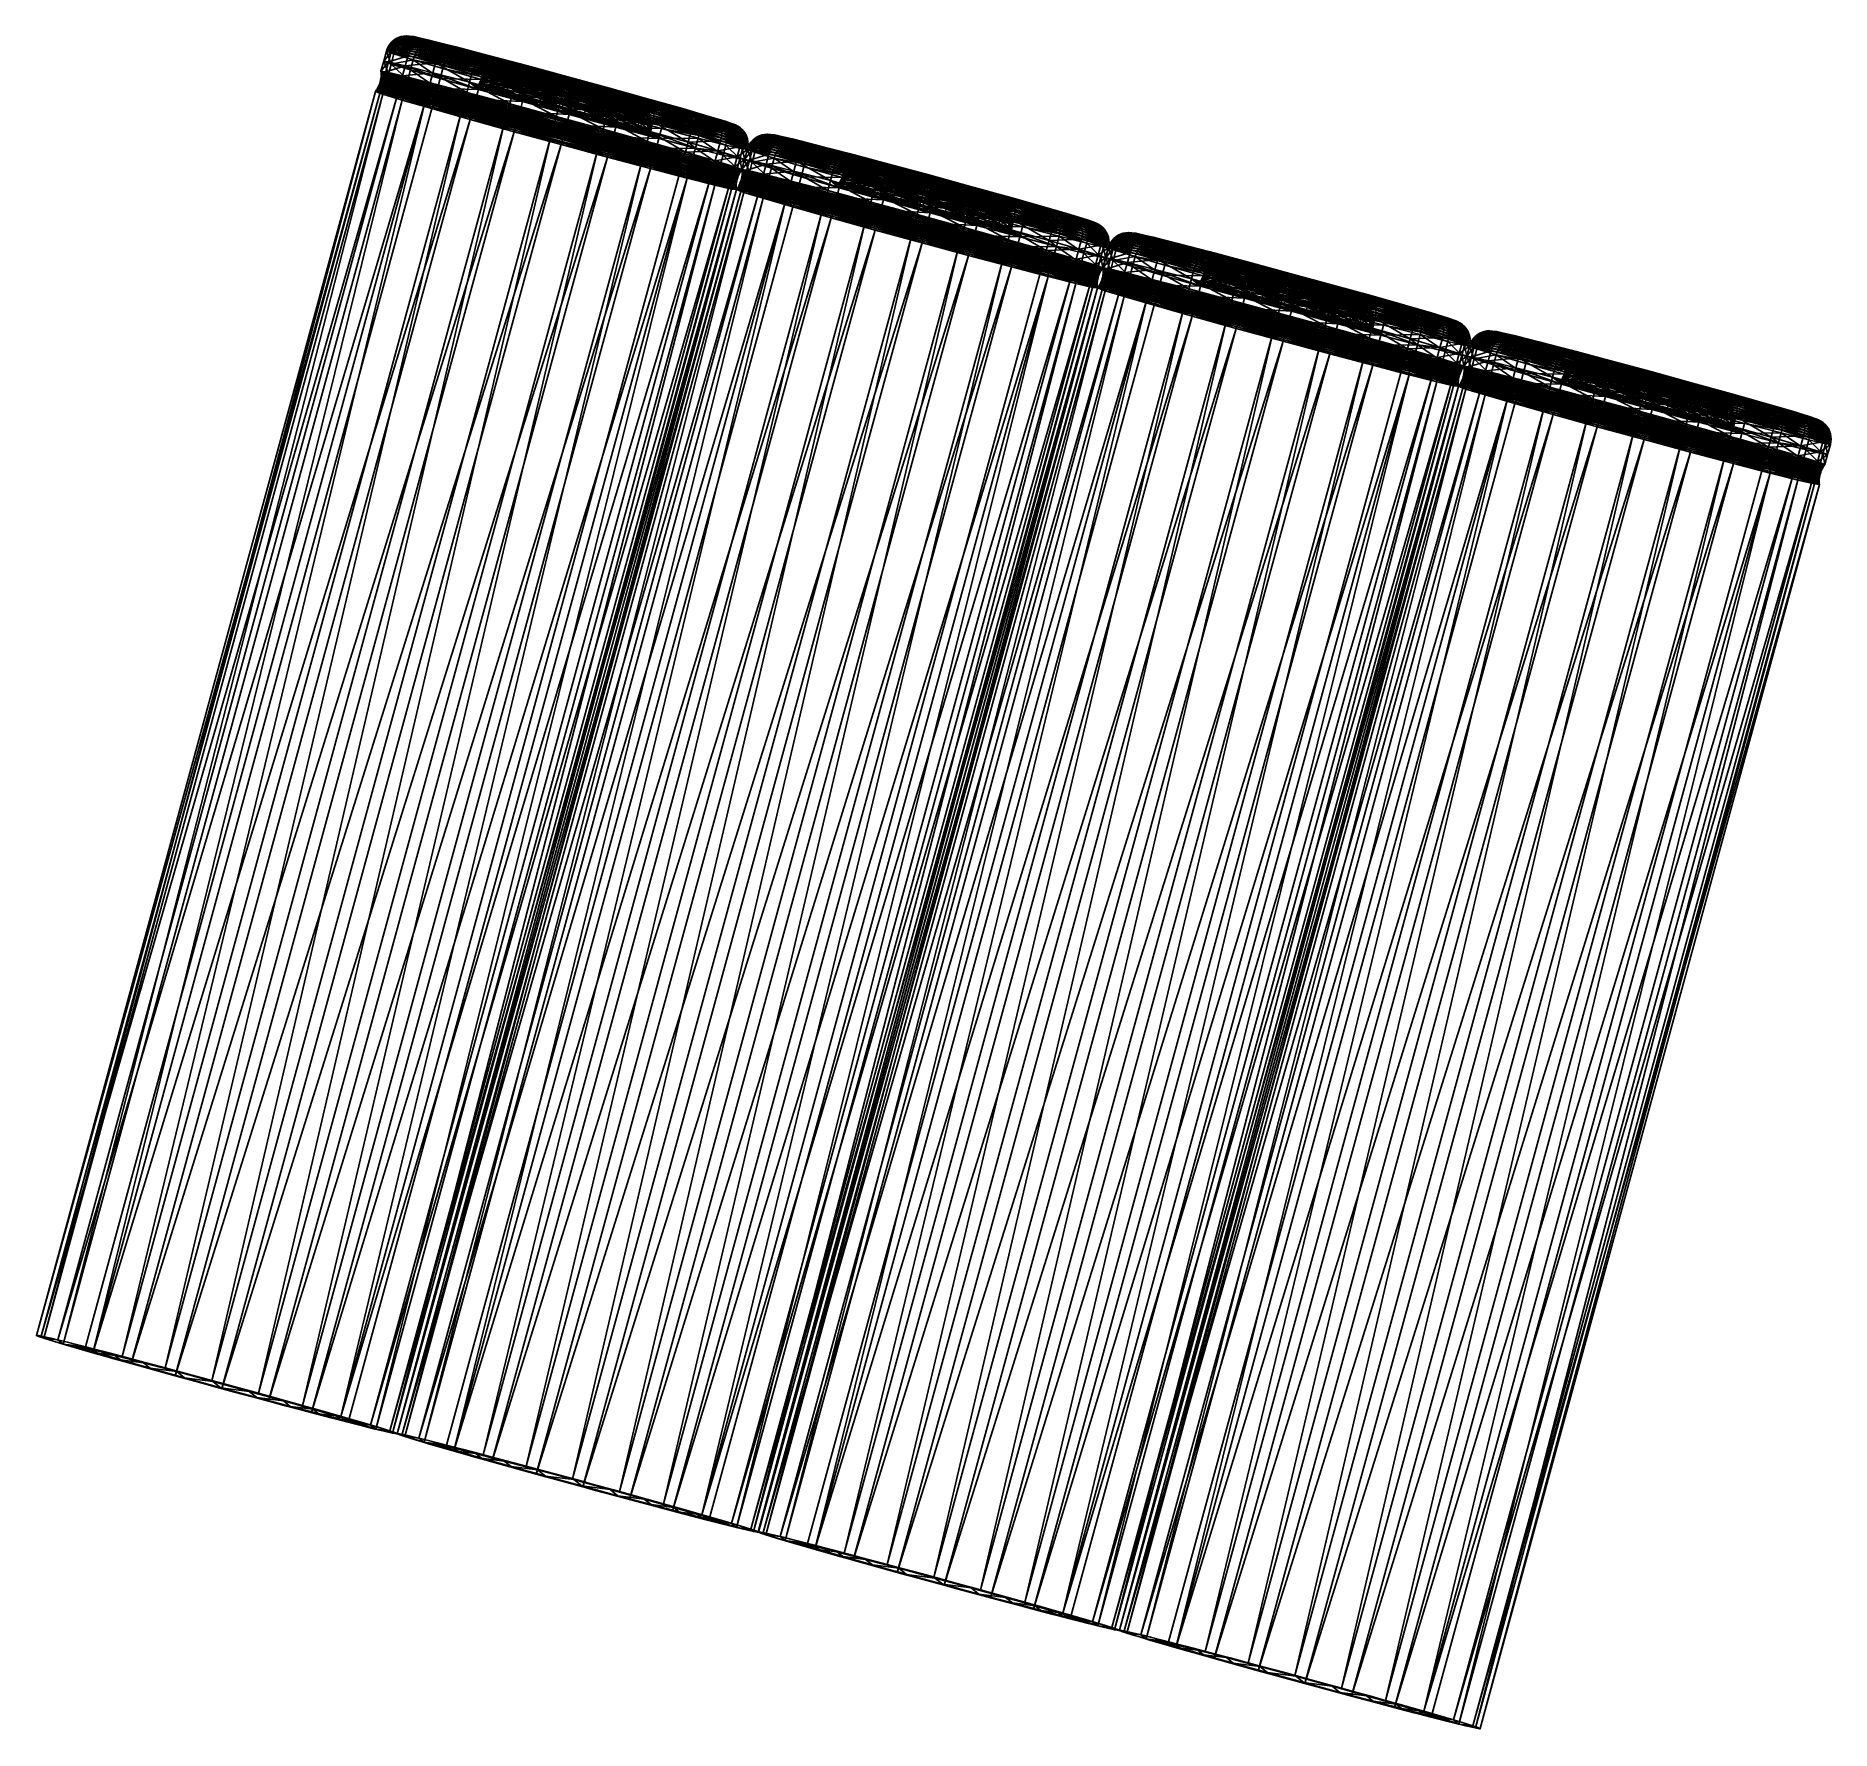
# Model space of a CAD drawing. Header units: millimetres. Extents: x 356.7 to 443, y 110.3 to 191.8.
import ezdxf

# ---------------------------------------------------------------- set-up
doc = ezdxf.new("R2010")
doc.units = ezdxf.units.MM

msp = doc.modelspace()

# ---------------------------------------------------------------- linework, layer by layer
at = {"extrusion": (0.263067, 0.964679, 0.013815)}
for p, q in [((374.155, 191.709, 75.022), (374.038, 191.652, 75.024)), ((374.279, 191.751, 75.02), (374.155, 191.709, 75.022)), ((374.377, 191.681, 72.786), (374.155, 191.709, 75.022)), ((374.155, 191.709, 75.022), (374.499, 191.584, 77.239)), ((374.377, 191.681, 72.786), (374.262, 191.623, 72.762)), ((374.407, 191.776, 75.017), (374.279, 191.751, 75.02)), ((374.498, 191.723, 72.812), (374.279, 191.751, 75.02)), ((374.279, 191.751, 75.02), (374.619, 191.627, 77.209)), ((374.498, 191.723, 72.812), (374.377, 191.681, 72.786)), ((375.149, 191.5, 70.683), (374.377, 191.681, 72.786)), ((374.538, 191.784, 75.013), (374.407, 191.776, 75.017)), ((374.623, 191.748, 72.839), (374.407, 191.776, 75.017)), ((374.407, 191.776, 75.017), (374.742, 191.653, 77.176)), ((374.623, 191.748, 72.839), (374.498, 191.723, 72.812)), ((375.261, 191.544, 70.736), (374.498, 191.723, 72.812)), ((374.538, 191.784, 75.013), (374.868, 191.663, 77.14)), ((374.751, 191.756, 72.868), (374.538, 191.784, 75.013)), ((374.668, 191.775, 75.009), (374.538, 191.784, 75.013)), ((374.751, 191.756, 72.868), (374.623, 191.748, 72.839)), ((375.375, 191.572, 70.792), (374.623, 191.748, 72.839)), ((374.668, 191.775, 75.009), (374.993, 191.656, 77.104)), ((374.796, 191.749, 75.005), (374.668, 191.775, 75.009)), ((374.878, 191.748, 72.898), (374.668, 191.775, 75.009)), ((375.492, 191.583, 70.851), (374.751, 191.756, 72.868)), ((374.878, 191.748, 72.898), (374.751, 191.756, 72.868)), ((374.796, 191.749, 75.005), (375.116, 191.632, 77.066)), ((375.003, 191.722, 72.927), (374.796, 191.749, 75.005)), ((375.607, 191.577, 70.912), (374.878, 191.748, 72.898)), ((375.003, 191.722, 72.927), (374.878, 191.748, 72.898)), ((375.72, 191.554, 70.973), (375.003, 191.722, 72.927)), ((373.437, 190.564, 75.017), (373.569, 191.046, 75.024)), ((373.612, 191.17, 75.025), (373.569, 191.046, 75.024)), ((373.569, 191.046, 75.024), (373.929, 190.915, 77.342)), ((373.801, 191.017, 72.686), (373.569, 191.046, 75.024)), ((373.67, 191.287, 75.026), (373.612, 191.17, 75.025)), ((373.843, 191.14, 72.69), (373.612, 191.17, 75.025)), ((373.612, 191.17, 75.025), (373.971, 191.039, 77.341)), ((373.669, 190.534, 72.679), (373.801, 191.017, 72.686)), ((373.743, 191.396, 75.027), (373.67, 191.287, 75.026)), ((373.901, 191.258, 72.697), (373.67, 191.287, 75.026)), ((373.67, 191.287, 75.026), (374.028, 191.156, 77.336)), ((373.83, 191.494, 75.026), (373.743, 191.396, 75.027)), ((373.743, 191.396, 75.027), (374.1, 191.266, 77.325)), ((373.973, 191.366, 72.709), (373.743, 191.396, 75.027)), ((373.797, 190.433, 77.335), (373.929, 190.915, 77.342)), ((373.843, 191.14, 72.69), (373.801, 191.017, 72.686)), ((374.608, 190.828, 70.488), (373.801, 191.017, 72.686)), ((373.928, 191.58, 75.026), (373.83, 191.494, 75.026)), ((373.83, 191.494, 75.026), (374.184, 191.364, 77.31)), ((374.058, 191.464, 72.723), (373.83, 191.494, 75.026)), ((373.901, 191.258, 72.697), (373.843, 191.14, 72.69)), ((374.65, 190.952, 70.494), (373.843, 191.14, 72.69)), ((373.973, 191.366, 72.709), (373.901, 191.258, 72.697)), ((374.705, 191.07, 70.507), (373.901, 191.258, 72.697)), ((374.038, 191.652, 75.024), (373.928, 191.58, 75.026)), ((373.928, 191.58, 75.026), (374.28, 191.451, 77.29)), ((374.155, 191.55, 72.741), (373.928, 191.58, 75.026)), ((373.971, 191.039, 77.341), (373.929, 190.915, 77.342)), ((373.929, 190.915, 77.342), (374.855, 190.632, 79.482)), ((374.028, 191.156, 77.336), (373.971, 191.039, 77.341)), ((373.971, 191.039, 77.341), (374.897, 190.756, 79.479)), ((374.058, 191.464, 72.723), (373.973, 191.366, 72.709)), ((374.774, 191.179, 70.529), (373.973, 191.366, 72.709)), ((374.1, 191.266, 77.325), (374.028, 191.156, 77.336)), ((374.028, 191.156, 77.336), (374.951, 190.874, 79.468)), ((374.262, 191.623, 72.762), (374.038, 191.652, 75.024)), ((374.038, 191.652, 75.024), (374.385, 191.525, 77.267)), ((374.155, 191.55, 72.741), (374.058, 191.464, 72.723)), ((374.854, 191.278, 70.558), (374.058, 191.464, 72.723)), ((374.184, 191.364, 77.31), (374.1, 191.266, 77.325)), ((374.1, 191.266, 77.325), (375.019, 190.985, 79.447)), ((374.262, 191.623, 72.762), (374.155, 191.55, 72.741)), ((374.944, 191.366, 70.594), (374.155, 191.55, 72.741)), ((374.28, 191.451, 77.29), (374.184, 191.364, 77.31)), ((374.184, 191.364, 77.31), (375.097, 191.085, 79.418)), ((375.043, 191.44, 70.636), (374.262, 191.623, 72.762)), ((374.385, 191.525, 77.267), (374.28, 191.451, 77.29)), ((374.28, 191.451, 77.29), (375.185, 191.174, 79.382)), ((374.499, 191.584, 77.239), (374.385, 191.525, 77.267)), ((374.385, 191.525, 77.267), (375.282, 191.251, 79.337)), ((374.477, 190.346, 70.481), (374.608, 190.828, 70.488)), ((374.619, 191.627, 77.209), (374.499, 191.584, 77.239)), ((374.499, 191.584, 77.239), (375.385, 191.313, 79.287)), ((374.65, 190.952, 70.494), (374.608, 190.828, 70.488)), ((375.936, 190.493, 68.579), (374.608, 190.828, 70.488)), ((374.742, 191.653, 77.176), (374.619, 191.627, 77.209)), ((374.619, 191.627, 77.209), (375.494, 191.359, 79.23)), ((374.705, 191.07, 70.507), (374.65, 190.952, 70.494)), ((375.977, 190.617, 68.586), (374.65, 190.952, 70.494)), ((374.774, 191.179, 70.529), (374.705, 191.07, 70.507)), ((376.028, 190.736, 68.606), (374.705, 191.07, 70.507)), ((374.868, 191.663, 77.14), (374.742, 191.653, 77.176)), ((374.742, 191.653, 77.176), (375.606, 191.389, 79.169)), ((374.854, 191.278, 70.558), (374.774, 191.179, 70.529)), ((376.091, 190.847, 68.636), (374.774, 191.179, 70.529)), ((374.944, 191.366, 70.594), (374.854, 191.278, 70.558)), ((376.162, 190.949, 68.677), (374.854, 191.278, 70.558)), ((374.868, 191.663, 77.14), (375.718, 191.403, 79.104)), ((374.993, 191.656, 77.104), (374.868, 191.663, 77.14)), ((374.951, 190.874, 79.468), (374.897, 190.756, 79.479)), ((375.043, 191.44, 70.636), (374.944, 191.366, 70.594)), ((376.242, 191.039, 68.729), (374.944, 191.366, 70.594)), ((375.019, 190.985, 79.447), (374.951, 190.874, 79.468)), ((374.951, 190.874, 79.468), (376.377, 190.46, 81.278)), ((375.116, 191.632, 77.066), (374.993, 191.656, 77.104)), ((374.993, 191.656, 77.104), (375.83, 191.4, 79.037)), ((375.097, 191.085, 79.418), (375.019, 190.985, 79.447)), ((375.019, 190.985, 79.447), (376.437, 190.572, 81.249)), ((375.149, 191.5, 70.683), (375.043, 191.44, 70.636)), ((376.328, 191.116, 68.789), (375.043, 191.44, 70.636)), ((375.185, 191.174, 79.382), (375.097, 191.085, 79.418)), ((375.097, 191.085, 79.418), (376.506, 190.675, 81.208)), ((375.116, 191.632, 77.066), (375.94, 191.38, 78.968)), ((375.261, 191.544, 70.736), (375.149, 191.5, 70.683)), ((376.42, 191.18, 68.857), (375.149, 191.5, 70.683)), ((375.282, 191.251, 79.337), (375.185, 191.174, 79.382)), ((375.185, 191.174, 79.382), (376.583, 190.768, 81.157)), ((375.375, 191.572, 70.792), (375.261, 191.544, 70.736)), ((376.515, 191.228, 68.933), (375.261, 191.544, 70.736)), ((375.385, 191.313, 79.287), (375.282, 191.251, 79.337)), ((375.282, 191.251, 79.337), (376.666, 190.848, 81.095)), ((375.492, 191.583, 70.851), (375.375, 191.572, 70.792)), ((376.612, 191.26, 69.014), (375.375, 191.572, 70.792)), ((375.494, 191.359, 79.23), (375.385, 191.313, 79.287)), ((375.385, 191.313, 79.287), (376.754, 190.914, 81.024)), ((376.71, 191.276, 69.099), (375.492, 191.583, 70.851)), ((375.607, 191.577, 70.912), (375.492, 191.583, 70.851)), ((375.606, 191.389, 79.169), (375.494, 191.359, 79.23)), ((375.494, 191.359, 79.23), (376.845, 190.966, 80.946)), ((375.718, 191.403, 79.104), (375.606, 191.389, 79.169)), ((375.606, 191.389, 79.169), (376.938, 191.002, 80.861)), ((376.807, 191.275, 69.187), (375.607, 191.577, 70.912)), ((375.72, 191.554, 70.973), (375.607, 191.577, 70.912)), ((375.718, 191.403, 79.104), (377.031, 191.021, 80.772)), ((375.83, 191.4, 79.037), (375.718, 191.403, 79.104)), ((376.901, 191.257, 69.277), (375.72, 191.554, 70.973)), ((375.769, 191.484, 74.973), (376.049, 191.382, 76.774)), ((375.949, 191.461, 73.157), (375.769, 191.484, 74.973)), ((375.83, 191.4, 79.037), (377.123, 191.024, 80.678)), ((375.94, 191.38, 78.968), (375.83, 191.4, 79.037)), ((375.94, 191.38, 78.968), (377.211, 191.01, 80.583)), ((376.577, 191.314, 71.449), (375.949, 191.461, 73.157)), ((376.091, 190.847, 68.636), (376.028, 190.736, 68.606)), ((376.049, 191.382, 76.774), (376.768, 191.162, 78.436)), ((376.162, 190.949, 68.677), (376.091, 190.847, 68.636)), ((377.834, 190.393, 67.159), (376.091, 190.847, 68.636)), ((376.242, 191.039, 68.729), (376.162, 190.949, 68.677)), ((377.894, 190.497, 67.21), (376.162, 190.949, 68.677)), ((376.328, 191.116, 68.789), (376.242, 191.039, 68.729)), ((377.96, 190.591, 67.273), (376.242, 191.039, 68.729)), ((376.42, 191.18, 68.857), (376.328, 191.116, 68.789)), ((378.029, 190.673, 67.348), (376.328, 191.116, 68.789)), ((376.515, 191.228, 68.933), (376.42, 191.18, 68.857)), ((378.101, 190.742, 67.433), (376.42, 191.18, 68.857)), ((376.612, 191.26, 69.014), (376.515, 191.228, 68.933)), ((378.176, 190.795, 67.526), (376.515, 191.228, 68.933)), ((377.608, 191.054, 69.966), (376.577, 191.314, 71.449)), ((376.666, 190.848, 81.095), (376.583, 190.768, 81.157)), ((376.71, 191.276, 69.099), (376.612, 191.26, 69.014)), ((378.25, 190.834, 67.626), (376.612, 191.26, 69.014)), ((376.754, 190.914, 81.024), (376.666, 190.848, 81.095)), ((376.666, 190.848, 81.095), (378.443, 190.344, 82.42)), ((376.807, 191.275, 69.187), (376.71, 191.276, 69.099)), ((378.324, 190.856, 67.732), (376.71, 191.276, 69.099)), ((376.845, 190.966, 80.946), (376.754, 190.914, 81.024)), ((376.754, 190.914, 81.024), (378.511, 190.417, 82.334)), ((376.768, 191.162, 78.436), (377.88, 190.839, 79.848)), ((378.396, 190.861, 67.842), (376.807, 191.275, 69.187)), ((376.901, 191.257, 69.277), (376.807, 191.275, 69.187)), ((376.938, 191.002, 80.861), (376.845, 190.966, 80.946)), ((376.845, 190.966, 80.946), (378.58, 190.474, 82.239)), ((378.464, 190.85, 67.953), (376.901, 191.257, 69.277)), ((377.031, 191.021, 80.772), (376.938, 191.002, 80.861)), ((376.938, 191.002, 80.861), (378.649, 190.517, 82.137)), ((377.123, 191.024, 80.678), (377.031, 191.021, 80.772)), ((377.031, 191.021, 80.772), (378.717, 190.544, 82.028)), ((377.211, 191.01, 80.583), (377.123, 191.024, 80.678)), ((377.123, 191.024, 80.678), (378.782, 190.554, 81.915)), ((377.211, 191.01, 80.583), (378.844, 190.548, 81.8)), ((378.974, 190.698, 68.809), (377.608, 191.054, 69.966)), ((377.88, 190.839, 79.848), (379.307, 190.434, 80.911)), ((378.25, 190.834, 67.626), (378.176, 190.795, 67.526)), ((378.316, 190.807, 73.731), (378.201, 190.822, 74.892)), ((378.201, 190.822, 74.892), (378.38, 190.757, 76.043)), ((378.324, 190.856, 67.732), (378.25, 190.834, 67.626)), ((380.177, 190.321, 66.724), (378.25, 190.834, 67.626)), ((378.396, 190.861, 67.842), (378.324, 190.856, 67.732)), ((380.222, 190.351, 66.844), (378.324, 190.856, 67.732)), ((378.464, 190.85, 67.953), (378.396, 190.861, 67.842)), ((380.264, 190.364, 66.967), (378.396, 190.861, 67.842)), ((380.303, 190.36, 67.092), (378.464, 190.85, 67.953)), ((373.306, 190.082, 75.01), (373.437, 190.564, 75.017)), ((373.538, 190.052, 72.672), (373.306, 190.082, 75.01)), ((373.314, 189.997, 75.008), (373.306, 190.082, 75.01)), ((373.306, 190.082, 75.01), (373.666, 189.951, 77.328)), ((373.545, 189.967, 72.678), (373.314, 189.997, 75.008)), ((373.317, 189.911, 75.006), (373.314, 189.997, 75.008)), ((373.314, 189.997, 75.008), (373.673, 189.866, 77.318)), ((373.437, 190.564, 75.017), (373.669, 190.534, 72.679)), ((373.797, 190.433, 77.335), (373.437, 190.564, 75.017)), ((373.538, 190.052, 72.672), (373.669, 190.534, 72.679)), ((374.345, 189.863, 70.474), (373.538, 190.052, 72.672)), ((373.545, 189.967, 72.678), (373.538, 190.052, 72.672)), ((374.35, 189.779, 70.487), (373.545, 189.967, 72.678)), ((373.547, 189.882, 72.683), (373.545, 189.967, 72.678)), ((373.666, 189.951, 77.328), (373.797, 190.433, 77.335)), ((373.673, 189.866, 77.318), (373.666, 189.951, 77.328)), ((373.666, 189.951, 77.328), (374.592, 189.667, 79.468)), ((373.669, 190.534, 72.679), (374.477, 190.346, 70.481)), ((374.724, 190.15, 79.475), (373.797, 190.433, 77.335)), ((374.345, 189.863, 70.474), (374.477, 190.346, 70.481)), ((374.477, 190.346, 70.481), (375.805, 190.011, 68.572)), ((374.592, 189.667, 79.468), (374.724, 190.15, 79.475)), ((374.724, 190.15, 79.475), (374.855, 190.632, 79.482)), ((376.154, 189.733, 81.292), (374.724, 190.15, 79.475)), ((374.897, 190.756, 79.479), (374.855, 190.632, 79.482)), ((374.855, 190.632, 79.482), (376.286, 190.216, 81.299)), ((374.897, 190.756, 79.479), (376.326, 190.34, 81.294)), ((375.673, 189.529, 68.565), (375.805, 190.011, 68.572)), ((375.805, 190.011, 68.572), (375.936, 190.493, 68.579)), ((375.805, 190.011, 68.572), (377.563, 189.553, 67.082)), ((375.977, 190.617, 68.586), (375.936, 190.493, 68.579)), ((377.695, 190.035, 67.089), (375.936, 190.493, 68.579)), ((376.028, 190.736, 68.606), (375.977, 190.617, 68.586)), ((377.733, 190.16, 67.098), (375.977, 190.617, 68.586)), ((377.78, 190.28, 67.122), (376.028, 190.736, 68.606)), ((376.154, 189.733, 81.292), (376.286, 190.216, 81.299)), ((376.326, 190.34, 81.294), (376.286, 190.216, 81.299)), ((376.286, 190.216, 81.299), (378.123, 189.695, 82.668)), ((376.377, 190.46, 81.278), (376.326, 190.34, 81.294)), ((376.326, 190.34, 81.294), (378.161, 189.82, 82.663)), ((376.437, 190.572, 81.249), (376.377, 190.46, 81.278)), ((376.377, 190.46, 81.278), (378.206, 189.941, 82.642)), ((376.506, 190.675, 81.208), (376.437, 190.572, 81.249)), ((376.437, 190.572, 81.249), (378.258, 190.056, 82.606)), ((376.583, 190.768, 81.157), (376.506, 190.675, 81.208)), ((376.506, 190.675, 81.208), (378.316, 190.163, 82.557)), ((376.583, 190.768, 81.157), (378.378, 190.259, 82.494)), ((377.563, 189.553, 67.082), (377.695, 190.035, 67.089)), ((377.733, 190.16, 67.098), (377.695, 190.035, 67.089)), ((379.763, 189.485, 66.121), (377.695, 190.035, 67.089)), ((377.78, 190.28, 67.122), (377.733, 190.16, 67.098)), ((379.8, 189.61, 66.131), (377.733, 190.16, 67.098)), ((377.834, 190.393, 67.159), (377.78, 190.28, 67.122)), ((379.841, 189.731, 66.157), (377.78, 190.28, 67.122)), ((377.894, 190.497, 67.21), (377.834, 190.393, 67.159)), ((379.885, 189.847, 66.199), (377.834, 190.393, 67.159)), ((377.96, 190.591, 67.273), (377.894, 190.497, 67.21)), ((379.932, 189.955, 66.256), (377.894, 190.497, 67.21)), ((378.029, 190.673, 67.348), (377.96, 190.591, 67.273)), ((379.981, 190.054, 66.327), (377.96, 190.591, 67.273)), ((378.101, 190.742, 67.433), (378.029, 190.673, 67.348)), ((380.03, 190.141, 66.411), (378.029, 190.673, 67.348)), ((378.176, 190.795, 67.526), (378.101, 190.742, 67.433)), ((380.08, 190.215, 66.506), (378.101, 190.742, 67.433)), ((380.129, 190.276, 66.611), (378.176, 190.795, 67.526)), ((378.258, 190.056, 82.606), (378.206, 189.941, 82.642)), ((378.368, 189.999, 74.869), (378.238, 189.852, 74.87)), ((378.316, 190.163, 82.557), (378.258, 190.056, 82.606)), ((378.258, 190.056, 82.606), (380.358, 189.471, 83.428)), ((378.717, 190.713, 72.639), (378.316, 190.807, 73.731)), ((378.378, 190.259, 82.494), (378.316, 190.163, 82.557)), ((378.316, 190.163, 82.557), (380.402, 189.582, 83.373)), ((378.345, 189.838, 73.784), (378.473, 189.986, 73.806)), ((378.516, 190.128, 74.868), (378.368, 189.999, 74.869)), ((378.368, 189.999, 74.869), (378.473, 189.986, 73.806)), ((378.531, 189.94, 75.923), (378.368, 189.999, 74.869)), ((378.443, 190.344, 82.42), (378.378, 190.259, 82.494)), ((378.378, 190.259, 82.494), (380.447, 189.683, 83.304)), ((378.38, 190.757, 76.043), (378.84, 190.616, 77.106)), ((378.511, 190.417, 82.334), (378.443, 190.344, 82.42)), ((378.443, 190.344, 82.42), (380.492, 189.774, 83.221)), ((378.473, 189.986, 73.806), (378.618, 190.115, 73.833)), ((378.473, 189.986, 73.806), (378.84, 189.9, 72.807)), ((378.58, 190.474, 82.239), (378.511, 190.417, 82.334)), ((378.511, 190.417, 82.334), (380.537, 189.853, 83.127)), ((378.679, 190.236, 74.866), (378.516, 190.128, 74.868)), ((378.516, 190.128, 74.868), (378.618, 190.115, 73.833)), ((378.675, 190.07, 75.894), (378.516, 190.128, 74.868)), ((378.531, 189.94, 75.923), (378.675, 190.07, 75.894)), ((378.649, 190.517, 82.137), (378.58, 190.474, 82.239)), ((378.58, 190.474, 82.239), (380.58, 189.918, 83.022)), ((378.618, 190.115, 73.833), (378.779, 190.224, 73.865)), ((378.618, 190.115, 73.833), (378.976, 190.031, 72.86)), ((378.717, 190.544, 82.028), (378.649, 190.517, 82.137)), ((378.649, 190.517, 82.137), (380.621, 189.968, 82.909)), ((378.675, 190.07, 75.894), (378.833, 190.18, 75.858)), ((379.085, 189.945, 76.841), (378.675, 190.07, 75.894)), ((378.856, 190.322, 74.863), (378.679, 190.236, 74.866)), ((378.679, 190.236, 74.866), (378.779, 190.224, 73.865)), ((378.833, 190.18, 75.858), (378.679, 190.236, 74.866)), ((379.377, 190.547, 71.691), (378.717, 190.713, 72.639)), ((378.782, 190.554, 81.915), (378.717, 190.544, 82.028)), ((378.717, 190.544, 82.028), (380.66, 190.003, 82.789)), ((378.779, 190.224, 73.865), (378.951, 190.31, 73.9)), ((378.779, 190.224, 73.865), (379.124, 190.143, 72.923)), ((378.782, 190.554, 81.915), (380.696, 190.021, 82.664)), ((378.844, 190.548, 81.8), (378.782, 190.554, 81.915)), ((378.833, 190.18, 75.858), (379.004, 190.268, 75.817)), ((379.23, 190.059, 76.775), (378.833, 190.18, 75.858)), ((378.84, 190.616, 77.106), (379.55, 190.409, 78.008)), ((378.84, 189.9, 72.807), (378.976, 190.031, 72.86)), ((378.844, 190.548, 81.8), (380.727, 190.024, 82.537)), ((379.042, 190.385, 74.859), (378.856, 190.322, 74.863)), ((378.856, 190.322, 74.863), (378.951, 190.31, 73.9)), ((379.004, 190.268, 75.817), (378.856, 190.322, 74.863)), ((378.951, 190.31, 73.9), (379.133, 190.373, 73.939)), ((378.951, 190.31, 73.9), (379.284, 190.232, 72.995)), ((378.953, 189.811, 76.896), (379.085, 189.945, 76.841)), ((380.581, 190.271, 68.057), (378.974, 190.698, 68.809)), ((378.976, 190.031, 72.86), (379.124, 190.143, 72.923)), ((378.976, 190.031, 72.86), (379.564, 189.883, 72.015)), ((379.004, 190.268, 75.817), (379.183, 190.333, 75.772)), ((379.385, 190.152, 76.699), (379.004, 190.268, 75.817)), ((379.234, 190.422, 74.855), (379.042, 190.385, 74.859)), ((379.042, 190.385, 74.859), (379.133, 190.373, 73.939)), ((379.183, 190.333, 75.772), (379.042, 190.385, 74.859)), ((379.085, 189.945, 76.841), (379.23, 190.059, 76.775)), ((379.718, 189.76, 77.645), (379.085, 189.945, 76.841)), ((379.124, 190.143, 72.923), (379.284, 190.232, 72.995)), ((379.124, 190.143, 72.923), (379.693, 189.999, 72.106)), ((379.133, 190.373, 73.939), (379.321, 190.411, 73.98)), ((379.133, 190.373, 73.939), (379.451, 190.299, 73.073)), ((379.183, 190.333, 75.772), (379.369, 190.373, 75.722)), ((379.548, 190.222, 76.614), (379.183, 190.333, 75.772)), ((379.23, 190.059, 76.775), (379.385, 190.152, 76.699)), ((379.843, 189.881, 77.553), (379.23, 190.059, 76.775)), ((379.43, 190.434, 74.849), (379.234, 190.422, 74.855)), ((379.234, 190.422, 74.855), (379.321, 190.411, 73.98)), ((379.369, 190.373, 75.722), (379.234, 190.422, 74.855)), ((379.284, 190.232, 72.995), (379.451, 190.299, 73.073)), ((379.284, 190.232, 72.995), (379.831, 190.095, 72.209)), ((379.307, 190.434, 80.911), (380.952, 189.976, 81.555)), ((379.321, 190.411, 73.98), (379.512, 190.424, 74.023)), ((379.321, 190.411, 73.98), (379.623, 190.341, 73.157)), ((379.369, 190.373, 75.722), (379.557, 190.388, 75.669)), ((379.715, 190.267, 76.523), (379.369, 190.373, 75.722)), ((380.25, 190.32, 70.951), (379.377, 190.547, 71.691)), ((379.385, 190.152, 76.699), (379.548, 190.222, 76.614)), ((379.974, 189.98, 77.447), (379.385, 190.152, 76.699)), ((379.626, 190.421, 74.844), (379.43, 190.434, 74.849)), ((379.43, 190.434, 74.849), (379.512, 190.424, 74.023)), ((379.557, 190.388, 75.669), (379.43, 190.434, 74.849)), ((379.451, 190.299, 73.073), (379.623, 190.341, 73.157)), ((379.451, 190.299, 73.073), (379.974, 190.167, 72.322)), ((379.512, 190.424, 74.023), (379.703, 190.411, 74.067)), ((379.512, 190.424, 74.023), (379.797, 190.357, 73.246)), ((379.548, 190.222, 76.614), (379.715, 190.267, 76.523)), ((380.111, 190.058, 77.33), (379.548, 190.222, 76.614)), ((379.55, 190.409, 78.008), (380.463, 190.151, 78.688)), ((379.885, 190.288, 76.426), (379.557, 190.388, 75.669)), ((379.557, 190.388, 75.669), (379.745, 190.377, 75.614)), ((379.564, 189.883, 72.015), (379.693, 189.999, 72.106)), ((379.623, 190.341, 73.157), (379.797, 190.357, 73.246)), ((379.623, 190.341, 73.157), (380.12, 190.215, 72.443)), ((379.818, 190.382, 74.838), (379.626, 190.421, 74.844)), ((379.626, 190.421, 74.844), (379.703, 190.411, 74.067)), ((379.745, 190.377, 75.614), (379.626, 190.421, 74.844)), ((379.693, 189.999, 72.106), (379.831, 190.095, 72.209)), ((379.693, 189.999, 72.106), (380.446, 189.803, 71.468)), ((379.703, 190.411, 74.067), (379.89, 190.373, 74.112)), ((379.703, 190.411, 74.067), (379.971, 190.348, 73.337)), ((379.715, 190.267, 76.523), (379.885, 190.288, 76.426)), ((380.251, 190.111, 77.202), (379.715, 190.267, 76.523)), ((380.053, 190.283, 76.325), (379.745, 190.377, 75.614)), ((379.745, 190.377, 75.614), (379.929, 190.341, 75.557)), ((379.797, 190.357, 73.246), (379.971, 190.348, 73.337)), ((379.797, 190.357, 73.246), (380.267, 190.239, 72.571)), ((379.89, 190.373, 74.112), (379.818, 190.382, 74.838)), ((379.818, 190.382, 74.838), (379.929, 190.341, 75.557)), ((379.831, 190.095, 72.209), (379.974, 190.167, 72.322)), ((379.831, 190.095, 72.209), (380.555, 189.906, 71.595)), ((379.843, 189.881, 77.553), (379.974, 189.98, 77.447)), ((380.39, 190.141, 77.068), (379.885, 190.288, 76.426)), ((379.885, 190.288, 76.426), (380.053, 190.283, 76.325)), ((379.932, 189.955, 66.256), (379.885, 189.847, 66.199)), ((379.89, 190.373, 74.112), (380.14, 190.314, 73.43)), ((379.929, 190.341, 75.557), (380.217, 190.253, 76.221)), ((379.981, 190.054, 66.327), (379.932, 189.955, 66.256)), ((382.137, 189.359, 65.88), (379.932, 189.955, 66.256)), ((379.971, 190.348, 73.337), (380.14, 190.314, 73.43)), ((379.971, 190.348, 73.337), (380.412, 190.237, 72.703)), ((379.974, 190.167, 72.322), (380.12, 190.215, 72.443)), ((379.974, 190.167, 72.322), (380.666, 189.987, 71.735)), ((379.974, 189.98, 77.447), (380.111, 190.058, 77.33)), ((380.731, 189.766, 78.011), (379.974, 189.98, 77.447)), ((380.03, 190.141, 66.411), (379.981, 190.054, 66.327)), ((382.167, 189.463, 65.954), (379.981, 190.054, 66.327)), ((380.08, 190.215, 66.506), (380.03, 190.141, 66.411)), ((382.195, 189.556, 66.042), (380.03, 190.141, 66.411)), ((380.528, 190.145, 76.928), (380.053, 190.283, 76.325)), ((380.053, 190.283, 76.325), (380.217, 190.253, 76.221)), ((380.129, 190.276, 66.611), (380.08, 190.215, 66.506)), ((382.221, 189.637, 66.141), (380.08, 190.215, 66.506)), ((380.111, 190.058, 77.33), (380.251, 190.111, 77.202)), ((380.834, 189.853, 77.869), (380.111, 190.058, 77.33)), ((380.12, 190.215, 72.443), (380.267, 190.239, 72.571)), ((380.12, 190.215, 72.443), (380.778, 190.044, 71.886)), ((380.177, 190.321, 66.724), (380.129, 190.276, 66.611)), ((382.243, 189.704, 66.251), (380.129, 190.276, 66.611)), ((380.553, 190.21, 72.837), (380.14, 190.314, 73.43)), ((380.222, 190.351, 66.844), (380.177, 190.321, 66.724)), ((382.261, 189.758, 66.369), (380.177, 190.321, 66.724)), ((380.217, 190.253, 76.221), (380.661, 190.124, 76.785)), ((380.264, 190.364, 66.967), (380.222, 190.351, 66.844)), ((382.276, 189.796, 66.493), (380.222, 190.351, 66.844)), ((381.277, 190.046, 70.47), (380.25, 190.32, 70.951)), ((380.251, 190.111, 77.202), (380.39, 190.141, 77.068)), ((380.938, 189.917, 77.715), (380.251, 190.111, 77.202)), ((380.303, 190.36, 67.092), (380.264, 190.364, 66.967)), ((382.286, 189.817, 66.622), (380.264, 190.364, 66.967)), ((380.267, 190.239, 72.571), (380.412, 190.237, 72.703)), ((380.267, 190.239, 72.571), (380.888, 190.077, 72.045)), ((382.292, 189.823, 66.753), (380.303, 190.36, 67.092)), ((380.39, 190.141, 77.068), (380.528, 190.145, 76.928)), ((381.04, 189.957, 77.552), (380.39, 190.141, 77.068)), ((380.412, 190.237, 72.703), (380.553, 190.21, 72.837)), ((380.412, 190.237, 72.703), (380.996, 190.085, 72.209)), ((380.463, 190.151, 78.688), (381.514, 189.858, 79.1)), ((381.138, 189.972, 77.383), (380.528, 190.145, 76.928)), ((380.528, 190.145, 76.928), (380.661, 190.124, 76.785)), ((380.553, 190.21, 72.837), (381.098, 190.068, 72.375)), ((380.555, 189.906, 71.595), (380.666, 189.987, 71.735)), ((380.621, 189.968, 82.909), (380.58, 189.918, 83.022)), ((382.32, 189.801, 67.761), (380.581, 190.271, 68.057)), ((380.66, 190.003, 82.789), (380.621, 189.968, 82.909)), ((380.621, 189.968, 82.909), (382.722, 189.392, 83.124)), ((380.696, 190.021, 82.664), (380.66, 190.003, 82.789)), ((380.66, 190.003, 82.789), (382.729, 189.436, 83.001)), ((380.661, 190.124, 76.785), (381.231, 189.962, 77.21)), ((380.666, 189.987, 71.735), (380.778, 190.044, 71.886)), ((380.666, 189.987, 71.735), (381.48, 189.77, 71.354)), ((380.727, 190.024, 82.537), (380.696, 190.021, 82.664)), ((380.696, 190.021, 82.664), (382.733, 189.463, 82.873)), ((380.727, 190.024, 82.537), (382.731, 189.474, 82.743)), ((380.778, 190.044, 71.886), (380.888, 190.077, 72.045)), ((380.778, 190.044, 71.886), (381.552, 189.838, 71.524)), ((380.888, 190.077, 72.045), (380.996, 190.085, 72.209)), ((380.888, 190.077, 72.045), (381.62, 189.882, 71.702)), ((380.938, 189.917, 77.715), (381.04, 189.957, 77.552)), ((380.952, 189.976, 81.555), (382.703, 189.496, 81.735)), ((380.996, 190.085, 72.209), (381.098, 190.068, 72.375)), ((380.996, 190.085, 72.209), (381.683, 189.902, 71.887)), ((381.04, 189.957, 77.552), (381.138, 189.972, 77.383)), ((381.788, 189.748, 77.845), (381.04, 189.957, 77.552)), ((381.74, 189.897, 72.074), (381.098, 190.068, 72.375)), ((381.841, 189.776, 77.658), (381.138, 189.972, 77.383)), ((381.138, 189.972, 77.383), (381.231, 189.962, 77.21)), ((381.231, 189.962, 77.21), (381.888, 189.779, 77.467)), ((382.389, 189.746, 70.281), (381.277, 190.046, 70.47)), ((356.733, 129.307, 74.14), (373.043, 189.117, 74.996)), ((356.965, 129.277, 71.802), (373.275, 189.087, 72.658)), ((373.043, 189.117, 74.996), (373.093, 189.186, 74.996)), ((373.043, 189.117, 74.996), (373.275, 189.087, 72.658)), ((373.403, 188.986, 77.314), (373.043, 189.117, 74.996)), ((373.093, 189.186, 74.996), (373.139, 189.259, 74.997)), ((373.324, 189.157, 72.666), (373.093, 189.186, 74.996)), ((373.093, 189.186, 74.996), (373.452, 189.056, 77.307)), ((373.139, 189.259, 74.997), (373.179, 189.334, 74.997)), ((373.369, 189.229, 72.673), (373.139, 189.259, 74.997)), ((373.139, 189.259, 74.997), (373.496, 189.128, 77.3)), ((373.179, 189.334, 74.997), (373.215, 189.412, 74.998)), ((373.409, 189.304, 72.679), (373.179, 189.334, 74.997)), ((373.179, 189.334, 74.997), (373.536, 189.204, 77.296)), ((373.215, 189.412, 74.998), (373.246, 189.492, 74.999)), ((373.445, 189.382, 72.683), (373.215, 189.412, 74.998)), ((373.215, 189.412, 74.998), (373.571, 189.282, 77.293)), ((373.246, 189.492, 74.999), (373.271, 189.573, 75)), ((373.475, 189.462, 72.686), (373.246, 189.492, 74.999)), ((373.246, 189.492, 74.999), (373.601, 189.362, 77.292)), ((373.271, 189.573, 75), (373.291, 189.656, 75.001)), ((373.5, 189.544, 72.688), (373.271, 189.573, 75)), ((373.271, 189.573, 75), (373.627, 189.443, 77.292)), ((373.275, 189.087, 72.658), (373.324, 189.157, 72.666)), ((373.275, 189.087, 72.658), (374.082, 188.899, 70.46)), ((373.291, 189.656, 75.001), (373.305, 189.741, 75.003)), ((373.52, 189.627, 72.689), (373.291, 189.656, 75.001)), ((373.291, 189.656, 75.001), (373.646, 189.527, 77.294)), ((373.305, 189.741, 75.003), (373.314, 189.826, 75.004)), ((373.534, 189.711, 72.688), (373.305, 189.741, 75.003)), ((373.305, 189.741, 75.003), (373.661, 189.611, 77.298)), ((373.314, 189.826, 75.004), (373.317, 189.911, 75.006)), ((373.543, 189.796, 72.686), (373.314, 189.826, 75.004)), ((373.314, 189.826, 75.004), (373.67, 189.696, 77.303)), ((373.547, 189.882, 72.683), (373.317, 189.911, 75.006)), ((373.317, 189.911, 75.006), (373.674, 189.781, 77.31)), ((373.324, 189.157, 72.666), (373.369, 189.229, 72.673)), ((374.129, 188.969, 70.475), (373.324, 189.157, 72.666)), ((373.369, 189.229, 72.673), (373.409, 189.304, 72.679)), ((374.172, 189.042, 70.488), (373.369, 189.229, 72.673)), ((373.409, 189.304, 72.679), (373.445, 189.382, 72.683)), ((374.21, 189.117, 70.499), (373.409, 189.304, 72.679)), ((373.445, 189.382, 72.683), (373.475, 189.462, 72.686)), ((374.244, 189.195, 70.507), (373.445, 189.382, 72.683)), ((373.452, 189.056, 77.307), (373.496, 189.128, 77.3)), ((373.475, 189.462, 72.686), (373.5, 189.544, 72.688)), ((374.274, 189.275, 70.512), (373.475, 189.462, 72.686)), ((373.496, 189.128, 77.3), (373.536, 189.204, 77.296)), ((373.496, 189.128, 77.3), (374.417, 188.847, 79.428)), ((373.5, 189.544, 72.688), (373.52, 189.627, 72.689)), ((374.299, 189.357, 70.514), (373.5, 189.544, 72.688)), ((373.52, 189.627, 72.689), (373.534, 189.711, 72.688)), ((374.319, 189.44, 70.514), (373.52, 189.627, 72.689)), ((373.534, 189.711, 72.688), (373.543, 189.796, 72.686)), ((374.334, 189.524, 70.511), (373.534, 189.711, 72.688)), ((373.536, 189.204, 77.296), (373.571, 189.282, 77.293)), ((373.536, 189.204, 77.296), (374.455, 188.923, 79.419)), ((373.543, 189.796, 72.686), (373.547, 189.882, 72.683)), ((374.344, 189.609, 70.506), (373.543, 189.796, 72.686)), ((374.35, 189.694, 70.498), (373.547, 189.882, 72.683)), ((373.571, 189.282, 77.293), (373.601, 189.362, 77.292)), ((373.571, 189.282, 77.293), (374.489, 189.001, 79.412)), ((373.601, 189.362, 77.292), (373.627, 189.443, 77.292)), ((373.601, 189.362, 77.292), (374.518, 189.081, 79.409)), ((373.627, 189.443, 77.292), (373.646, 189.527, 77.294)), ((373.627, 189.443, 77.292), (374.543, 189.163, 79.409)), ((373.646, 189.527, 77.294), (373.661, 189.611, 77.298)), ((373.646, 189.527, 77.294), (374.563, 189.246, 79.411)), ((373.661, 189.611, 77.298), (373.67, 189.696, 77.303)), ((373.661, 189.611, 77.298), (374.579, 189.33, 79.417)), ((373.67, 189.696, 77.303), (373.674, 189.781, 77.31)), ((373.67, 189.696, 77.303), (374.589, 189.415, 79.426)), ((373.674, 189.781, 77.31), (373.673, 189.866, 77.318)), ((373.673, 189.866, 77.318), (374.596, 189.583, 79.451)), ((373.674, 189.781, 77.31), (374.595, 189.499, 79.437)), ((374.172, 189.042, 70.488), (374.21, 189.117, 70.499)), ((374.21, 189.117, 70.499), (374.244, 189.195, 70.507)), ((375.527, 188.785, 68.606), (374.21, 189.117, 70.499)), ((374.244, 189.195, 70.507), (374.274, 189.275, 70.512)), ((375.559, 188.864, 68.616), (374.244, 189.195, 70.507)), ((374.274, 189.275, 70.512), (374.299, 189.357, 70.514)), ((375.588, 188.944, 68.623), (374.274, 189.275, 70.512)), ((374.299, 189.357, 70.514), (374.319, 189.44, 70.514)), ((375.612, 189.026, 68.626), (374.299, 189.357, 70.514)), ((374.319, 189.44, 70.514), (374.334, 189.524, 70.511)), ((375.633, 189.109, 68.626), (374.319, 189.44, 70.514)), ((374.334, 189.524, 70.511), (374.344, 189.609, 70.506)), ((375.649, 189.193, 68.621), (374.334, 189.524, 70.511)), ((374.344, 189.609, 70.506), (374.35, 189.694, 70.498)), ((375.661, 189.277, 68.613), (374.344, 189.609, 70.506)), ((375.673, 189.529, 68.565), (374.345, 189.863, 70.474)), ((374.35, 189.779, 70.487), (374.345, 189.863, 70.474)), ((375.674, 189.445, 68.585), (374.35, 189.779, 70.487)), ((374.35, 189.694, 70.498), (374.35, 189.779, 70.487)), ((375.67, 189.361, 68.601), (374.35, 189.694, 70.498)), ((374.489, 189.001, 79.412), (374.518, 189.081, 79.409)), ((374.518, 189.081, 79.409), (374.543, 189.163, 79.409)), ((374.518, 189.081, 79.409), (375.933, 188.67, 81.206)), ((374.543, 189.163, 79.409), (374.563, 189.246, 79.411)), ((374.543, 189.163, 79.409), (375.958, 188.752, 81.205)), ((374.563, 189.246, 79.411), (374.579, 189.33, 79.417)), ((374.563, 189.246, 79.411), (375.978, 188.835, 81.208)), ((374.579, 189.33, 79.417), (374.589, 189.415, 79.426)), ((374.579, 189.33, 79.417), (375.995, 188.918, 81.216)), ((374.589, 189.415, 79.426), (374.595, 189.499, 79.437)), ((374.589, 189.415, 79.426), (376.008, 189.002, 81.227)), ((374.596, 189.583, 79.451), (374.592, 189.667, 79.468)), ((374.592, 189.667, 79.468), (376.023, 189.251, 81.285)), ((374.595, 189.499, 79.437), (374.596, 189.583, 79.451)), ((374.595, 189.499, 79.437), (376.017, 189.086, 81.243)), ((374.596, 189.583, 79.451), (376.022, 189.169, 81.262)), ((375.612, 189.026, 68.626), (375.633, 189.109, 68.626)), ((375.633, 189.109, 68.626), (375.649, 189.193, 68.621)), ((377.372, 188.656, 67.152), (375.633, 189.109, 68.626)), ((375.649, 189.193, 68.621), (375.661, 189.277, 68.613)), ((377.39, 188.739, 67.146), (375.649, 189.193, 68.621)), ((375.661, 189.277, 68.613), (375.67, 189.361, 68.601)), ((377.405, 188.823, 67.136), (375.661, 189.277, 68.613)), ((375.67, 189.361, 68.601), (375.674, 189.445, 68.585)), ((377.417, 188.906, 67.12), (375.67, 189.361, 68.601)), ((377.432, 189.07, 67.076), (375.673, 189.529, 68.565)), ((375.674, 189.445, 68.585), (375.673, 189.529, 68.565)), ((377.426, 188.989, 67.1), (375.674, 189.445, 68.585)), ((376.008, 189.002, 81.227), (376.017, 189.086, 81.243)), ((376.017, 189.086, 81.243), (376.022, 189.169, 81.262)), ((376.017, 189.086, 81.243), (377.842, 188.568, 82.604)), ((376.022, 189.169, 81.262), (376.023, 189.251, 81.285)), ((376.022, 189.169, 81.262), (377.853, 188.65, 82.627)), ((376.023, 189.251, 81.285), (376.154, 189.733, 81.292)), ((376.023, 189.251, 81.285), (377.86, 188.731, 82.654)), ((377.991, 189.213, 82.661), (376.154, 189.733, 81.292)), ((377.432, 189.07, 67.076), (377.563, 189.553, 67.082)), ((377.563, 189.553, 67.082), (379.632, 189.002, 66.114)), ((377.86, 188.731, 82.654), (377.991, 189.213, 82.661)), ((378.04, 189.514, 74.868), (377.977, 189.329, 74.865)), ((377.977, 189.329, 74.865), (378.087, 189.314, 73.75)), ((378.148, 189.266, 75.971), (377.977, 189.329, 74.865)), ((377.991, 189.213, 82.661), (378.123, 189.695, 82.668)), ((380.109, 188.623, 83.49), (377.991, 189.213, 82.661)), ((378.128, 189.69, 74.869), (378.04, 189.514, 74.868)), ((378.04, 189.514, 74.868), (378.151, 189.5, 73.756)), ((378.212, 189.452, 75.97), (378.04, 189.514, 74.868)), ((378.087, 189.314, 73.75), (378.151, 189.5, 73.756)), ((378.087, 189.314, 73.75), (378.472, 189.224, 72.701)), ((378.161, 189.82, 82.663), (378.123, 189.695, 82.668)), ((378.123, 189.695, 82.668), (380.241, 189.106, 83.497)), ((378.238, 189.852, 74.87), (378.128, 189.69, 74.869)), ((378.128, 189.69, 74.869), (378.237, 189.676, 73.767)), ((378.298, 189.628, 75.962), (378.128, 189.69, 74.869)), ((378.148, 189.266, 75.971), (378.212, 189.452, 75.97)), ((378.59, 189.131, 76.992), (378.148, 189.266, 75.971)), ((378.151, 189.5, 73.756), (378.237, 189.676, 73.767)), ((378.151, 189.5, 73.756), (378.535, 189.41, 72.71)), ((378.206, 189.941, 82.642), (378.161, 189.82, 82.663)), ((378.161, 189.82, 82.663), (380.277, 189.231, 83.49)), ((378.206, 189.941, 82.642), (380.316, 189.354, 83.467)), ((378.212, 189.452, 75.97), (378.298, 189.628, 75.962)), ((378.652, 189.317, 76.988), (378.212, 189.452, 75.97)), ((378.237, 189.676, 73.767), (378.345, 189.838, 73.784)), ((378.237, 189.676, 73.767), (378.618, 189.587, 72.731)), ((378.238, 189.852, 74.87), (378.345, 189.838, 73.784)), ((378.405, 189.791, 75.946), (378.238, 189.852, 74.87)), ((378.298, 189.628, 75.962), (378.405, 189.791, 75.946)), ((378.734, 189.494, 76.97), (378.298, 189.628, 75.962)), ((378.345, 189.838, 73.784), (378.72, 189.751, 72.763)), ((378.405, 189.791, 75.946), (378.531, 189.94, 75.923)), ((378.835, 189.66, 76.94), (378.405, 189.791, 75.946)), ((378.472, 189.224, 72.701), (378.535, 189.41, 72.71)), ((378.472, 189.224, 72.701), (379.106, 189.065, 71.791)), ((378.953, 189.811, 76.896), (378.531, 189.94, 75.923)), ((378.535, 189.41, 72.71), (378.618, 189.587, 72.731)), ((378.535, 189.41, 72.71), (379.166, 189.251, 71.802)), ((378.59, 189.131, 76.992), (378.652, 189.317, 76.988)), ((379.273, 188.932, 77.859), (378.59, 189.131, 76.992)), ((378.618, 189.587, 72.731), (378.72, 189.751, 72.763)), ((378.618, 189.587, 72.731), (379.244, 189.429, 71.831)), ((378.652, 189.317, 76.988), (378.734, 189.494, 76.97)), ((379.333, 189.119, 77.852), (378.652, 189.317, 76.988)), ((378.72, 189.751, 72.763), (378.84, 189.9, 72.807)), ((378.72, 189.751, 72.763), (379.337, 189.595, 71.877)), ((378.734, 189.494, 76.97), (378.835, 189.66, 76.94)), ((379.409, 189.298, 77.827), (378.734, 189.494, 76.97)), ((378.835, 189.66, 76.94), (378.953, 189.811, 76.896)), ((379.499, 189.467, 77.783), (378.835, 189.66, 76.94)), ((378.84, 189.9, 72.807), (379.444, 189.748, 71.939)), ((379.603, 189.622, 77.722), (378.953, 189.811, 76.896)), ((379.106, 189.065, 71.791), (379.166, 189.251, 71.802)), ((379.166, 189.251, 71.802), (379.244, 189.429, 71.831)), ((379.166, 189.251, 71.802), (380.003, 189.033, 71.094)), ((379.244, 189.429, 71.831), (379.337, 189.595, 71.877)), ((379.244, 189.429, 71.831), (380.073, 189.213, 71.129)), ((379.273, 188.932, 77.859), (379.333, 189.119, 77.852)), ((379.333, 189.119, 77.852), (379.409, 189.298, 77.827)), ((380.206, 188.871, 78.503), (379.333, 189.119, 77.852)), ((379.337, 189.595, 71.877), (379.444, 189.748, 71.939)), ((379.337, 189.595, 71.877), (380.153, 189.383, 71.185)), ((379.409, 189.298, 77.827), (379.499, 189.467, 77.783)), ((380.274, 189.053, 78.472), (379.409, 189.298, 77.827)), ((379.444, 189.748, 71.939), (379.564, 189.883, 72.015)), ((379.444, 189.748, 71.939), (380.244, 189.539, 71.261)), ((379.499, 189.467, 77.783), (379.603, 189.622, 77.722)), ((380.352, 189.225, 78.419), (379.499, 189.467, 77.783)), ((379.564, 189.883, 72.015), (380.342, 189.68, 71.356)), ((379.603, 189.622, 77.722), (379.718, 189.76, 77.645)), ((380.438, 189.385, 78.345), (379.603, 189.622, 77.722)), ((379.632, 189.002, 66.114), (379.763, 189.485, 66.121)), ((379.718, 189.76, 77.645), (379.843, 189.881, 77.553)), ((380.531, 189.53, 78.251), (379.718, 189.76, 77.645)), ((379.8, 189.61, 66.131), (379.763, 189.485, 66.121)), ((382.001, 188.88, 65.739), (379.763, 189.485, 66.121)), ((379.841, 189.731, 66.157), (379.8, 189.61, 66.131)), ((382.036, 189.006, 65.75), (379.8, 189.61, 66.131)), ((379.885, 189.847, 66.199), (379.841, 189.731, 66.157)), ((382.07, 189.129, 65.777), (379.841, 189.731, 66.157)), ((380.629, 189.658, 78.139), (379.843, 189.881, 77.553)), ((382.104, 189.247, 65.821), (379.885, 189.847, 66.199)), ((380.003, 189.033, 71.094), (380.073, 189.213, 71.129)), ((380.073, 189.213, 71.129), (380.153, 189.383, 71.185)), ((380.073, 189.213, 71.129), (381.048, 188.953, 70.673)), ((380.109, 188.623, 83.49), (380.241, 189.106, 83.497)), ((380.153, 189.383, 71.185), (380.244, 189.539, 71.261)), ((380.153, 189.383, 71.185), (381.114, 189.127, 70.735)), ((380.277, 189.231, 83.49), (380.241, 189.106, 83.497)), ((380.241, 189.106, 83.497), (382.496, 188.488, 83.728)), ((380.244, 189.539, 71.261), (380.342, 189.68, 71.356)), ((380.244, 189.539, 71.261), (381.184, 189.289, 70.821)), ((380.274, 189.053, 78.472), (380.352, 189.225, 78.419)), ((380.316, 189.354, 83.467), (380.277, 189.231, 83.49)), ((380.277, 189.231, 83.49), (382.53, 188.614, 83.722)), ((380.358, 189.471, 83.428), (380.316, 189.354, 83.467)), ((380.316, 189.354, 83.467), (382.563, 188.738, 83.698)), ((380.342, 189.68, 71.356), (380.446, 189.803, 71.468)), ((380.342, 189.68, 71.356), (381.257, 189.437, 70.928)), ((380.352, 189.225, 78.419), (380.438, 189.385, 78.345)), ((381.336, 188.951, 78.804), (380.352, 189.225, 78.419)), ((380.402, 189.582, 83.373), (380.358, 189.471, 83.428)), ((380.358, 189.471, 83.428), (382.594, 188.858, 83.658)), ((380.447, 189.683, 83.304), (380.402, 189.582, 83.373)), ((380.402, 189.582, 83.373), (382.623, 188.973, 83.601)), ((380.438, 189.385, 78.345), (380.531, 189.53, 78.251)), ((381.401, 189.117, 78.722), (380.438, 189.385, 78.345)), ((380.446, 189.803, 71.468), (380.555, 189.906, 71.595)), ((380.446, 189.803, 71.468), (381.332, 189.568, 71.053)), ((380.492, 189.774, 83.221), (380.447, 189.683, 83.304)), ((380.447, 189.683, 83.304), (382.65, 189.079, 83.53)), ((380.537, 189.853, 83.127), (380.492, 189.774, 83.221)), ((380.492, 189.774, 83.221), (382.674, 189.176, 83.445)), ((380.531, 189.53, 78.251), (380.629, 189.658, 78.139)), ((381.469, 189.269, 78.618), (380.531, 189.53, 78.251)), ((380.58, 189.918, 83.022), (380.537, 189.853, 83.127)), ((380.537, 189.853, 83.127), (382.694, 189.261, 83.348)), ((380.555, 189.906, 71.595), (381.407, 189.679, 71.196)), ((380.58, 189.918, 83.022), (382.71, 189.334, 83.241)), ((380.629, 189.658, 78.139), (380.731, 189.766, 78.011)), ((381.536, 189.405, 78.494), (380.629, 189.658, 78.139)), ((380.731, 189.766, 78.011), (380.834, 189.853, 77.869)), ((381.603, 189.523, 78.352), (380.731, 189.766, 78.011)), ((380.834, 189.853, 77.869), (380.938, 189.917, 77.715)), ((381.668, 189.621, 78.195), (380.834, 189.853, 77.869)), ((381.73, 189.696, 78.025), (380.938, 189.917, 77.715)), ((381.048, 188.953, 70.673), (381.114, 189.127, 70.735)), ((381.114, 189.127, 70.735), (381.184, 189.289, 70.821)), ((381.114, 189.127, 70.735), (382.153, 188.846, 70.558)), ((381.184, 189.289, 70.821), (381.257, 189.437, 70.928)), ((381.184, 189.289, 70.821), (382.202, 189.014, 70.647)), ((381.257, 189.437, 70.928), (381.332, 189.568, 71.053)), ((381.257, 189.437, 70.928), (382.248, 189.169, 70.759)), ((381.332, 189.568, 71.053), (381.407, 189.679, 71.196)), ((381.332, 189.568, 71.053), (382.29, 189.309, 70.89)), ((381.336, 188.951, 78.804), (381.401, 189.117, 78.722)), ((381.401, 189.117, 78.722), (381.469, 189.269, 78.618)), ((382.427, 188.836, 78.827), (381.401, 189.117, 78.722)), ((381.407, 189.679, 71.196), (381.48, 189.77, 71.354)), ((381.407, 189.679, 71.196), (382.328, 189.43, 71.039)), ((381.469, 189.269, 78.618), (381.536, 189.405, 78.494)), ((382.467, 188.995, 78.72), (381.469, 189.269, 78.618)), ((381.48, 189.77, 71.354), (381.552, 189.838, 71.524)), ((381.48, 189.77, 71.354), (382.361, 189.532, 71.204)), ((381.514, 189.858, 79.1), (382.634, 189.551, 79.215)), ((381.536, 189.405, 78.494), (381.603, 189.523, 78.352)), ((382.502, 189.141, 78.593), (381.536, 189.405, 78.494)), ((381.552, 189.838, 71.524), (381.62, 189.882, 71.702)), ((381.552, 189.838, 71.524), (382.389, 189.612, 71.381)), ((381.603, 189.523, 78.352), (381.668, 189.621, 78.195)), ((382.532, 189.269, 78.448), (381.603, 189.523, 78.352)), ((381.62, 189.882, 71.702), (381.683, 189.902, 71.887)), ((381.62, 189.882, 71.702), (382.411, 189.668, 71.567)), ((381.668, 189.621, 78.195), (381.73, 189.696, 78.025)), ((382.556, 189.377, 78.286), (381.668, 189.621, 78.195)), ((381.683, 189.902, 71.887), (381.74, 189.897, 72.074)), ((381.683, 189.902, 71.887), (382.426, 189.701, 71.76)), ((381.73, 189.696, 78.025), (381.788, 189.748, 77.845)), ((382.574, 189.465, 78.111), (381.73, 189.696, 78.025)), ((382.435, 189.709, 71.956), (381.74, 189.897, 72.074)), ((381.788, 189.748, 77.845), (381.841, 189.776, 77.658)), ((382.585, 189.53, 77.927), (381.788, 189.748, 77.845)), ((381.841, 189.776, 77.658), (381.888, 189.779, 77.467)), ((382.59, 189.571, 77.735), (381.841, 189.776, 77.658)), ((381.888, 189.779, 77.467), (382.588, 189.588, 77.539)), ((382.07, 189.129, 65.777), (382.036, 189.006, 65.75)), ((382.104, 189.247, 65.821), (382.07, 189.129, 65.777)), ((384.317, 188.513, 66.008), (382.07, 189.129, 65.777)), ((382.137, 189.359, 65.88), (382.104, 189.247, 65.821)), ((384.34, 188.634, 66.05), (382.104, 189.247, 65.821)), ((382.167, 189.463, 65.954), (382.137, 189.359, 65.88)), ((384.358, 188.75, 66.108), (382.137, 189.359, 65.88)), ((382.195, 189.556, 66.042), (382.167, 189.463, 65.954)), ((384.37, 188.859, 66.18), (382.167, 189.463, 65.954)), ((382.221, 189.637, 66.141), (382.195, 189.556, 66.042)), ((384.377, 188.958, 66.266), (382.195, 189.556, 66.042)), ((382.202, 189.014, 70.647), (382.248, 189.169, 70.759)), ((382.243, 189.704, 66.251), (382.221, 189.637, 66.141)), ((384.378, 189.045, 66.363), (382.221, 189.637, 66.141)), ((382.261, 189.758, 66.369), (382.243, 189.704, 66.251)), ((384.373, 189.121, 66.47), (382.243, 189.704, 66.251)), ((382.248, 189.169, 70.759), (382.29, 189.309, 70.89)), ((382.248, 189.169, 70.759), (383.246, 188.896, 70.861)), ((382.276, 189.796, 66.493), (382.261, 189.758, 66.369)), ((384.362, 189.182, 66.585), (382.261, 189.758, 66.369)), ((382.286, 189.817, 66.622), (382.276, 189.796, 66.493)), ((384.345, 189.228, 66.706), (382.276, 189.796, 66.493)), ((382.292, 189.823, 66.753), (382.286, 189.817, 66.622)), ((384.323, 189.259, 66.831), (382.286, 189.817, 66.622)), ((382.29, 189.309, 70.89), (382.328, 189.43, 71.039)), ((382.29, 189.309, 70.89), (383.256, 189.044, 70.989)), ((384.296, 189.273, 66.958), (382.292, 189.823, 66.753)), ((384.071, 189.321, 67.94), (382.32, 189.801, 67.761)), ((382.328, 189.43, 71.039), (382.361, 189.532, 71.204)), ((382.328, 189.43, 71.039), (383.257, 189.176, 71.135)), ((382.361, 189.532, 71.204), (382.389, 189.612, 71.381)), ((382.361, 189.532, 71.204), (383.249, 189.288, 71.295)), ((383.509, 189.439, 70.396), (382.389, 189.746, 70.281)), ((382.389, 189.612, 71.381), (382.411, 189.668, 71.567)), ((382.389, 189.612, 71.381), (383.233, 189.38, 71.467)), ((382.411, 189.668, 71.567), (382.426, 189.701, 71.76)), ((382.411, 189.668, 71.567), (383.208, 189.45, 71.649)), ((382.426, 189.701, 71.76), (382.435, 189.709, 71.956)), ((382.426, 189.701, 71.76), (383.175, 189.496, 71.837)), ((383.135, 189.517, 72.028), (382.435, 189.709, 71.956)), ((382.467, 188.995, 78.72), (382.502, 189.141, 78.593)), ((382.502, 189.141, 78.593), (382.532, 189.269, 78.448)), ((383.46, 188.882, 78.43), (382.502, 189.141, 78.593)), ((382.532, 189.269, 78.448), (382.556, 189.377, 78.286)), ((383.453, 189.02, 78.29), (382.532, 189.269, 78.448)), ((382.556, 189.377, 78.286), (382.574, 189.465, 78.111)), ((383.437, 189.139, 78.136), (382.556, 189.377, 78.286)), ((382.574, 189.465, 78.111), (382.585, 189.53, 77.927)), ((383.411, 189.239, 77.969), (382.574, 189.465, 78.111)), ((382.585, 189.53, 77.927), (382.59, 189.571, 77.735)), ((383.377, 189.316, 77.792), (382.585, 189.53, 77.927)), ((382.588, 189.588, 77.539), (383.283, 189.4, 77.421)), ((382.59, 189.571, 77.735), (382.588, 189.588, 77.539)), ((383.334, 189.37, 77.608), (382.59, 189.571, 77.735)), ((382.634, 189.551, 79.215), (383.746, 189.251, 79.025)), ((382.674, 189.176, 83.445), (382.65, 189.079, 83.53)), ((382.694, 189.261, 83.348), (382.674, 189.176, 83.445)), ((382.674, 189.176, 83.445), (384.839, 188.591, 83.076)), ((382.71, 189.334, 83.241), (382.694, 189.261, 83.348)), ((382.694, 189.261, 83.348), (384.834, 188.683, 82.983)), ((382.703, 189.496, 81.735), (384.442, 189.026, 81.438)), ((382.722, 189.392, 83.124), (382.71, 189.334, 83.241)), ((382.71, 189.334, 83.241), (384.823, 188.763, 82.88)), ((382.729, 189.436, 83.001), (382.722, 189.392, 83.124)), ((382.722, 189.392, 83.124), (384.806, 188.829, 82.769)), ((382.733, 189.463, 82.873), (382.729, 189.436, 83.001)), ((382.729, 189.436, 83.001), (384.783, 188.881, 82.651)), ((382.731, 189.474, 82.743), (382.733, 189.463, 82.873)), ((382.731, 189.474, 82.743), (384.721, 188.936, 82.404)), ((382.733, 189.463, 82.873), (384.754, 188.917, 82.528)), ((383.175, 189.496, 71.837), (383.135, 189.517, 72.028)), ((383.135, 189.517, 72.028), (383.792, 189.335, 72.285)), ((383.208, 189.45, 71.649), (383.175, 189.496, 71.837)), ((383.175, 189.496, 71.837), (383.878, 189.3, 72.112)), ((383.233, 189.38, 71.467), (383.208, 189.45, 71.649)), ((383.208, 189.45, 71.649), (383.957, 189.242, 71.942)), ((383.249, 189.288, 71.295), (383.233, 189.38, 71.467)), ((383.233, 189.38, 71.467), (384.025, 189.16, 71.777)), ((383.257, 189.176, 71.135), (383.249, 189.288, 71.295)), ((383.249, 189.288, 71.295), (384.083, 189.056, 71.621)), ((383.256, 189.044, 70.989), (383.257, 189.176, 71.135)), ((383.257, 189.176, 71.135), (384.129, 188.933, 71.476)), ((383.283, 189.4, 77.421), (383.925, 189.229, 77.12)), ((383.334, 189.37, 77.608), (383.283, 189.4, 77.421)), ((384.021, 189.187, 77.286), (383.334, 189.37, 77.608)), ((383.377, 189.316, 77.792), (383.334, 189.37, 77.608)), ((384.108, 189.121, 77.449), (383.377, 189.316, 77.792)), ((383.411, 189.239, 77.969), (383.377, 189.316, 77.792)), ((384.185, 189.033, 77.606), (383.411, 189.239, 77.969)), ((383.437, 189.139, 78.136), (383.411, 189.239, 77.969)), ((384.251, 188.923, 77.755), (383.437, 189.139, 78.136)), ((383.453, 189.02, 78.29), (383.437, 189.139, 78.136)), ((384.561, 189.146, 70.807), (383.509, 189.439, 70.396)), ((383.746, 189.251, 79.025), (384.773, 188.977, 78.544)), ((383.878, 189.3, 72.112), (383.792, 189.335, 72.285)), ((383.792, 189.335, 72.285), (384.362, 189.173, 72.71)), ((383.957, 189.242, 71.942), (383.878, 189.3, 72.112)), ((383.878, 189.3, 72.112), (384.489, 189.127, 72.567)), ((384.471, 189.087, 76.658), (383.925, 189.229, 77.12)), ((384.021, 189.187, 77.286), (383.925, 189.229, 77.12)), ((384.025, 189.16, 71.777), (383.957, 189.242, 71.942)), ((383.957, 189.242, 71.942), (384.606, 189.058, 72.426)), ((384.605, 189.035, 76.792), (384.021, 189.187, 77.286)), ((384.108, 189.121, 77.449), (384.021, 189.187, 77.286)), ((384.083, 189.056, 71.621), (384.025, 189.16, 71.777)), ((384.025, 189.16, 71.777), (384.712, 188.965, 72.29)), ((385.717, 188.863, 68.584), (384.071, 189.321, 67.94)), ((384.729, 188.959, 76.923), (384.108, 189.121, 77.449)), ((384.185, 189.033, 77.606), (384.108, 189.121, 77.449)), ((386.179, 188.749, 67.695), (384.296, 189.273, 66.958)), ((384.296, 189.273, 66.958), (384.323, 189.259, 66.831)), ((384.323, 189.259, 66.831), (384.345, 189.228, 66.706)), ((386.237, 188.726, 67.58), (384.323, 189.259, 66.831)), ((386.289, 188.687, 67.466), (384.345, 189.228, 66.706)), ((384.345, 189.228, 66.706), (384.362, 189.182, 66.585)), ((386.334, 188.633, 67.356), (384.362, 189.182, 66.585)), ((384.362, 189.182, 66.585), (384.373, 189.121, 66.47)), ((384.489, 189.127, 72.567), (384.362, 189.173, 72.71)), ((384.362, 189.173, 72.71), (384.806, 189.044, 73.274)), ((386.373, 188.564, 67.252), (384.373, 189.121, 66.47)), ((384.373, 189.121, 66.47), (384.378, 189.045, 66.363)), ((384.883, 188.983, 76.066), (384.471, 189.087, 76.658)), ((384.605, 189.035, 76.792), (384.471, 189.087, 76.658)), ((384.606, 189.058, 72.426), (384.489, 189.127, 72.567)), ((384.489, 189.127, 72.567), (384.964, 188.989, 73.17)), ((385.473, 188.888, 71.487), (384.561, 189.146, 70.807)), ((357.092, 129.176, 76.458), (373.403, 188.986, 77.314)), ((357.772, 129.089, 69.604), (374.082, 188.899, 70.46)), ((358.019, 128.892, 78.598), (374.329, 188.702, 79.455)), ((359.1, 128.754, 67.695), (375.41, 188.564, 68.551)), ((359.45, 128.476, 80.415), (375.76, 188.286, 81.271)), ((373.403, 188.986, 77.314), (373.452, 189.056, 77.307)), ((374.329, 188.702, 79.455), (373.403, 188.986, 77.314)), ((373.452, 189.056, 77.307), (374.375, 188.773, 79.44)), ((374.082, 188.899, 70.46), (374.129, 188.969, 70.475)), ((374.082, 188.899, 70.46), (375.41, 188.564, 68.551)), ((374.129, 188.969, 70.475), (374.172, 189.042, 70.488)), ((375.453, 188.635, 68.573), (374.129, 188.969, 70.475)), ((375.492, 188.709, 68.591), (374.172, 189.042, 70.488)), ((374.329, 188.702, 79.455), (374.375, 188.773, 79.44)), ((375.76, 188.286, 81.271), (374.329, 188.702, 79.455)), ((374.375, 188.773, 79.44), (374.417, 188.847, 79.428)), ((374.375, 188.773, 79.44), (375.801, 188.358, 81.25)), ((374.417, 188.847, 79.428), (374.455, 188.923, 79.419)), ((374.417, 188.847, 79.428), (375.839, 188.433, 81.233)), ((374.455, 188.923, 79.419), (374.489, 189.001, 79.412)), ((374.455, 188.923, 79.419), (375.874, 188.51, 81.22)), ((374.489, 189.001, 79.412), (375.905, 188.589, 81.211)), ((375.41, 188.564, 68.551), (375.453, 188.635, 68.573)), ((375.41, 188.564, 68.551), (377.169, 188.106, 67.062)), ((375.453, 188.635, 68.573), (375.492, 188.709, 68.591)), ((377.205, 188.178, 67.089), (375.453, 188.635, 68.573)), ((375.492, 188.709, 68.591), (375.527, 188.785, 68.606)), ((377.239, 188.253, 67.111), (375.492, 188.709, 68.591)), ((375.527, 188.785, 68.606), (375.559, 188.864, 68.616)), ((377.271, 188.331, 67.129), (375.527, 188.785, 68.606)), ((375.559, 188.864, 68.616), (375.588, 188.944, 68.623)), ((377.3, 188.41, 67.142), (375.559, 188.864, 68.616)), ((375.588, 188.944, 68.623), (375.612, 189.026, 68.626)), ((377.327, 188.491, 67.15), (375.588, 188.944, 68.623)), ((377.351, 188.573, 67.154), (375.612, 189.026, 68.626)), ((375.76, 188.286, 81.271), (375.801, 188.358, 81.25)), ((377.597, 187.766, 82.641), (375.76, 188.286, 81.271)), ((375.801, 188.358, 81.25), (375.839, 188.433, 81.233)), ((375.801, 188.358, 81.25), (377.632, 187.84, 82.615)), ((375.839, 188.433, 81.233), (375.874, 188.51, 81.22)), ((375.839, 188.433, 81.233), (377.664, 187.916, 82.594)), ((375.874, 188.51, 81.22), (375.905, 188.589, 81.211)), ((375.874, 188.51, 81.22), (377.695, 187.994, 82.578)), ((375.905, 188.589, 81.211), (375.933, 188.67, 81.206)), ((375.905, 188.589, 81.211), (377.724, 188.074, 82.567)), ((375.933, 188.67, 81.206), (375.958, 188.752, 81.205)), ((375.933, 188.67, 81.206), (377.75, 188.155, 82.561)), ((375.958, 188.752, 81.205), (375.978, 188.835, 81.208)), ((375.958, 188.752, 81.205), (377.774, 188.237, 82.559)), ((375.978, 188.835, 81.208), (375.995, 188.918, 81.216)), ((375.978, 188.835, 81.208), (377.795, 188.32, 82.563)), ((375.995, 188.918, 81.216), (376.008, 189.002, 81.227)), ((375.995, 188.918, 81.216), (377.814, 188.403, 82.572)), ((376.008, 189.002, 81.227), (377.829, 188.486, 82.585)), ((377.205, 188.178, 67.089), (377.239, 188.253, 67.111)), ((377.239, 188.253, 67.111), (377.271, 188.331, 67.129)), ((379.295, 187.707, 66.148), (377.239, 188.253, 67.111)), ((377.271, 188.331, 67.129), (377.3, 188.41, 67.142)), ((379.322, 187.785, 66.168), (377.271, 188.331, 67.129)), ((377.3, 188.41, 67.142), (377.327, 188.491, 67.15)), ((379.348, 187.865, 66.183), (377.3, 188.41, 67.142)), ((377.327, 188.491, 67.15), (377.351, 188.573, 67.154)), ((379.373, 187.947, 66.192), (377.327, 188.491, 67.15)), ((377.351, 188.573, 67.154), (377.372, 188.656, 67.152)), ((379.396, 188.029, 66.196), (377.351, 188.573, 67.154)), ((377.372, 188.656, 67.152), (377.39, 188.739, 67.146)), ((379.418, 188.112, 66.194), (377.372, 188.656, 67.152)), ((377.39, 188.739, 67.146), (377.405, 188.823, 67.136)), ((379.438, 188.194, 66.187), (377.39, 188.739, 67.146)), ((377.405, 188.823, 67.136), (377.417, 188.906, 67.12)), ((379.457, 188.277, 66.175), (377.405, 188.823, 67.136)), ((377.417, 188.906, 67.12), (377.426, 188.989, 67.1)), ((379.473, 188.359, 66.158), (377.417, 188.906, 67.12)), ((377.426, 188.989, 67.1), (377.432, 189.07, 67.076)), ((379.488, 188.44, 66.135), (377.426, 188.989, 67.1)), ((379.5, 188.52, 66.107), (377.432, 189.07, 67.076)), ((377.75, 188.155, 82.561), (377.774, 188.237, 82.559)), ((377.774, 188.237, 82.559), (377.795, 188.32, 82.563)), ((377.774, 188.237, 82.559), (379.868, 187.654, 83.379)), ((377.795, 188.32, 82.563), (377.814, 188.403, 82.572)), ((377.795, 188.32, 82.563), (379.89, 187.737, 83.383)), ((377.814, 188.403, 82.572), (377.829, 188.486, 82.585)), ((377.814, 188.403, 82.572), (379.911, 187.819, 83.392)), ((377.829, 188.486, 82.585), (377.842, 188.568, 82.604)), ((377.829, 188.486, 82.585), (379.93, 187.901, 83.407)), ((377.842, 188.568, 82.604), (377.853, 188.65, 82.627)), ((377.842, 188.568, 82.604), (379.947, 187.982, 83.427)), ((377.853, 188.65, 82.627), (377.86, 188.731, 82.654)), ((377.853, 188.65, 82.627), (379.963, 188.063, 83.452)), ((377.86, 188.731, 82.654), (379.978, 188.141, 83.483)), ((379.106, 189.065, 71.791), (379.945, 188.846, 71.08)), ((380.149, 188.684, 78.512), (379.273, 188.932, 77.859)), ((379.438, 188.194, 66.187), (379.457, 188.277, 66.175)), ((379.457, 188.277, 66.175), (379.473, 188.359, 66.158)), ((381.676, 187.677, 65.797), (379.457, 188.277, 66.175)), ((379.473, 188.359, 66.158), (379.488, 188.44, 66.135)), ((381.697, 187.758, 65.779), (379.473, 188.359, 66.158)), ((379.488, 188.44, 66.135), (379.5, 188.52, 66.107)), ((381.718, 187.837, 65.755), (379.488, 188.44, 66.135)), ((379.5, 188.52, 66.107), (379.632, 189.002, 66.114)), ((381.738, 187.915, 65.726), (379.5, 188.52, 66.107)), ((379.632, 189.002, 66.114), (381.87, 188.398, 65.732)), ((379.945, 188.846, 71.08), (380.003, 189.033, 71.094)), ((379.945, 188.846, 71.08), (380.932, 188.584, 70.618)), ((379.978, 188.141, 83.483), (380.109, 188.623, 83.49)), ((380.003, 189.033, 71.094), (380.987, 188.771, 70.633)), ((382.364, 188.005, 83.721), (380.109, 188.623, 83.49)), ((380.149, 188.684, 78.512), (380.206, 188.871, 78.503)), ((381.159, 188.403, 78.907), (380.149, 188.684, 78.512)), ((380.206, 188.871, 78.503), (380.274, 189.053, 78.472)), ((381.214, 188.591, 78.897), (380.206, 188.871, 78.503)), ((381.273, 188.775, 78.863), (380.274, 189.053, 78.472)), ((380.932, 188.584, 70.618), (380.987, 188.771, 70.633)), ((380.932, 188.584, 70.618), (381.999, 188.295, 70.436)), ((380.987, 188.771, 70.633), (381.048, 188.953, 70.673)), ((380.987, 188.771, 70.633), (382.051, 188.484, 70.452)), ((381.048, 188.953, 70.673), (382.103, 188.668, 70.493)), ((381.159, 188.403, 78.907), (381.214, 188.591, 78.897)), ((382.235, 188.108, 79.018), (381.159, 188.403, 78.907)), ((381.214, 188.591, 78.897), (381.273, 188.775, 78.863)), ((382.286, 188.297, 79.007), (381.214, 188.591, 78.897)), ((381.273, 188.775, 78.863), (381.336, 188.951, 78.804)), ((382.336, 188.483, 78.972), (381.273, 188.775, 78.863)), ((382.383, 188.664, 78.911), (381.336, 188.951, 78.804)), ((381.738, 187.915, 65.726), (381.87, 188.398, 65.732)), ((381.87, 188.398, 65.732), (382.001, 188.88, 65.739)), ((381.87, 188.398, 65.732), (384.125, 187.779, 65.964)), ((381.999, 188.295, 70.436), (382.051, 188.484, 70.452)), ((381.999, 188.295, 70.436), (383.075, 188, 70.547)), ((382.036, 189.006, 65.75), (382.001, 188.88, 65.739)), ((384.256, 188.262, 65.971), (382.001, 188.88, 65.739)), ((384.289, 188.388, 65.981), (382.036, 189.006, 65.75)), ((382.051, 188.484, 70.452), (382.103, 188.668, 70.493)), ((382.051, 188.484, 70.452), (383.123, 188.19, 70.562)), ((382.103, 188.668, 70.493), (382.153, 188.846, 70.558)), ((382.103, 188.668, 70.493), (383.165, 188.377, 70.602)), ((382.153, 188.846, 70.558), (382.202, 189.014, 70.647)), ((382.153, 188.846, 70.558), (383.2, 188.559, 70.666)), ((382.202, 189.014, 70.647), (383.227, 188.733, 70.753)), ((382.235, 188.108, 79.018), (382.286, 188.297, 79.007)), ((382.286, 188.297, 79.007), (382.336, 188.483, 78.972)), ((383.35, 188.009, 78.826), (382.286, 188.297, 79.007)), ((382.336, 188.483, 78.972), (382.383, 188.664, 78.911)), ((383.39, 188.198, 78.792), (382.336, 188.483, 78.972)), ((382.364, 188.005, 83.721), (382.496, 188.488, 83.728)), ((382.383, 188.664, 78.911), (382.427, 188.836, 78.827)), ((383.422, 188.383, 78.734), (382.383, 188.664, 78.911)), ((382.427, 188.836, 78.827), (382.467, 188.995, 78.72)), ((383.444, 188.561, 78.654), (382.427, 188.836, 78.827)), ((383.457, 188.728, 78.552), (382.467, 188.995, 78.72)), ((382.53, 188.614, 83.722), (382.496, 188.488, 83.728)), ((382.496, 188.488, 83.728), (384.734, 187.883, 83.347)), ((382.563, 188.738, 83.698), (382.53, 188.614, 83.722)), ((382.53, 188.614, 83.722), (384.766, 188.009, 83.34)), ((382.594, 188.858, 83.658), (382.563, 188.738, 83.698)), ((382.563, 188.738, 83.698), (384.792, 188.135, 83.318)), ((382.623, 188.973, 83.601), (382.594, 188.858, 83.658)), ((382.594, 188.858, 83.658), (384.813, 188.259, 83.279)), ((382.65, 189.079, 83.53), (382.623, 188.973, 83.601)), ((382.623, 188.973, 83.601), (384.828, 188.377, 83.225)), ((382.65, 189.079, 83.53), (384.837, 188.488, 83.157)), ((383.123, 188.19, 70.562), (383.165, 188.377, 70.602)), ((383.165, 188.377, 70.602), (383.2, 188.559, 70.666)), ((383.165, 188.377, 70.602), (384.164, 188.099, 70.992)), ((383.2, 188.559, 70.666), (383.227, 188.733, 70.753)), ((383.2, 188.559, 70.666), (384.184, 188.285, 71.051)), ((383.227, 188.733, 70.753), (383.246, 188.896, 70.861)), ((383.227, 188.733, 70.753), (384.19, 188.465, 71.129)), ((383.246, 188.896, 70.861), (383.256, 189.044, 70.989)), ((383.246, 188.896, 70.861), (384.183, 188.635, 71.228)), ((383.256, 189.044, 70.989), (384.163, 188.791, 71.344)), ((383.39, 188.198, 78.792), (383.422, 188.383, 78.734)), ((383.422, 188.383, 78.734), (383.444, 188.561, 78.654)), ((384.382, 188.128, 78.285), (383.422, 188.383, 78.734)), ((383.444, 188.561, 78.654), (383.457, 188.728, 78.552)), ((384.385, 188.31, 78.213), (383.444, 188.561, 78.654)), ((384.305, 188.793, 77.892), (383.453, 189.02, 78.29)), ((383.46, 188.882, 78.43), (383.453, 189.02, 78.29)), ((383.457, 188.728, 78.552), (383.46, 188.882, 78.43)), ((384.373, 188.484, 78.123), (383.457, 188.728, 78.552)), ((384.346, 188.646, 78.015), (383.46, 188.882, 78.43)), ((384.129, 188.933, 71.476), (384.083, 189.056, 71.621)), ((384.083, 189.056, 71.621), (384.806, 188.851, 72.16)), ((384.125, 187.779, 65.964), (384.256, 188.262, 65.971)), ((384.163, 188.791, 71.344), (384.129, 188.933, 71.476)), ((384.129, 188.933, 71.476), (384.886, 188.719, 72.04)), ((384.183, 188.635, 71.228), (384.163, 188.791, 71.344)), ((384.163, 188.791, 71.344), (384.949, 188.569, 71.93)), ((384.164, 188.099, 70.992), (384.184, 188.285, 71.051)), ((384.19, 188.465, 71.129), (384.183, 188.635, 71.228)), ((384.183, 188.635, 71.228), (384.996, 188.404, 71.834)), ((384.184, 188.285, 71.051), (384.19, 188.465, 71.129)), ((384.184, 188.285, 71.051), (385.037, 188.044, 71.686)), ((384.843, 188.861, 77.049), (384.185, 189.033, 77.606)), ((384.251, 188.923, 77.755), (384.185, 189.033, 77.606)), ((384.19, 188.465, 71.129), (385.025, 188.228, 71.752)), ((384.944, 188.742, 77.168), (384.251, 188.923, 77.755)), ((384.305, 188.793, 77.892), (384.251, 188.923, 77.755)), ((384.289, 188.388, 65.981), (384.256, 188.262, 65.971)), ((386.374, 187.672, 66.799), (384.256, 188.262, 65.971)), ((384.317, 188.513, 66.008), (384.289, 188.388, 65.981)), ((386.405, 187.799, 66.809), (384.289, 188.388, 65.981)), ((385.029, 188.604, 77.278), (384.305, 188.793, 77.892)), ((384.346, 188.646, 78.015), (384.305, 188.793, 77.892)), ((384.34, 188.634, 66.05), (384.317, 188.513, 66.008)), ((386.427, 187.926, 66.833), (384.317, 188.513, 66.008)), ((384.358, 188.75, 66.108), (384.34, 188.634, 66.05)), ((386.44, 188.05, 66.872), (384.34, 188.634, 66.05)), ((385.099, 188.45, 77.377), (384.346, 188.646, 78.015)), ((384.373, 188.484, 78.123), (384.346, 188.646, 78.015)), ((384.37, 188.859, 66.18), (384.358, 188.75, 66.108)), ((386.444, 188.17, 66.924), (384.358, 188.75, 66.108)), ((384.377, 188.958, 66.266), (384.37, 188.859, 66.18)), ((386.44, 188.283, 66.99), (384.37, 188.859, 66.18)), ((385.151, 188.281, 77.464), (384.373, 188.484, 78.123)), ((384.385, 188.31, 78.213), (384.373, 188.484, 78.123)), ((384.378, 189.045, 66.363), (384.377, 188.958, 66.266)), ((386.426, 188.387, 67.067), (384.377, 188.958, 66.266)), ((386.404, 188.482, 67.155), (384.378, 189.045, 66.363)), ((384.382, 188.128, 78.285), (384.385, 188.31, 78.213)), ((385.184, 188.102, 77.536), (384.385, 188.31, 78.213)), ((384.442, 189.026, 81.438), (386.049, 188.599, 80.686)), ((385.046, 188.924, 76.158), (384.605, 189.035, 76.792)), ((384.729, 188.959, 76.923), (384.605, 189.035, 76.792)), ((384.712, 188.965, 72.29), (384.606, 189.058, 72.426)), ((384.606, 189.058, 72.426), (385.112, 188.91, 73.068)), ((384.806, 188.851, 72.16), (384.712, 188.965, 72.29)), ((384.712, 188.965, 72.29), (385.248, 188.809, 72.97)), ((384.721, 188.936, 82.404), (386.559, 188.447, 81.543)), ((384.721, 188.936, 82.404), (384.754, 188.917, 82.528)), ((385.199, 188.841, 76.248), (384.729, 188.959, 76.923)), ((384.843, 188.861, 77.049), (384.729, 188.959, 76.923)), ((384.754, 188.917, 82.528), (384.783, 188.881, 82.651)), ((384.754, 188.917, 82.528), (386.623, 188.419, 81.653)), ((384.773, 188.977, 78.544), (385.646, 188.75, 77.805)), ((384.783, 188.881, 82.651), (384.806, 188.829, 82.769)), ((384.783, 188.881, 82.651), (386.681, 188.376, 81.762)), ((384.813, 188.259, 83.279), (384.792, 188.135, 83.318)), ((384.964, 188.989, 73.17), (384.806, 189.044, 73.274)), ((384.806, 189.044, 73.274), (385.094, 188.956, 73.938)), ((384.886, 188.719, 72.04), (384.806, 188.851, 72.16)), ((384.806, 188.851, 72.16), (385.369, 188.688, 72.875)), ((384.806, 188.829, 82.769), (384.823, 188.763, 82.88)), ((384.806, 188.829, 82.769), (386.733, 188.316, 81.867)), ((384.828, 188.377, 83.225), (384.813, 188.259, 83.279)), ((384.813, 188.259, 83.279), (386.864, 187.713, 82.319)), ((384.823, 188.763, 82.88), (384.834, 188.683, 82.983)), ((384.823, 188.763, 82.88), (386.777, 188.243, 81.966)), ((384.837, 188.488, 83.157), (384.828, 188.377, 83.225)), ((384.828, 188.377, 83.225), (386.866, 187.835, 82.271)), ((384.834, 188.683, 82.983), (384.839, 188.591, 83.076)), ((384.834, 188.683, 82.983), (386.813, 188.157, 82.057)), ((384.839, 188.591, 83.076), (384.837, 188.488, 83.157)), ((384.837, 188.488, 83.157), (386.858, 187.951, 82.211)), ((384.839, 188.591, 83.076), (386.84, 188.059, 82.139)), ((385.34, 188.736, 76.335), (384.843, 188.861, 77.049)), ((384.944, 188.742, 77.168), (384.843, 188.861, 77.049)), ((385.133, 188.924, 75.383), (384.883, 188.983, 76.066)), ((385.046, 188.924, 76.158), (384.883, 188.983, 76.066)), ((384.949, 188.569, 71.93), (384.886, 188.719, 72.04)), ((384.886, 188.719, 72.04), (385.475, 188.547, 72.788)), ((385.467, 188.61, 76.417), (384.944, 188.742, 77.168)), ((385.029, 188.604, 77.278), (384.944, 188.742, 77.168)), ((384.996, 188.404, 71.834), (384.949, 188.569, 71.93)), ((384.949, 188.569, 71.93), (385.562, 188.39, 72.708)), ((385.112, 188.91, 73.068), (384.964, 188.989, 73.17)), ((384.964, 188.989, 73.17), (385.271, 188.895, 73.881)), ((385.025, 188.228, 71.752), (384.996, 188.404, 71.834)), ((384.996, 188.404, 71.834), (385.629, 188.22, 72.638)), ((385.037, 188.044, 71.686), (385.025, 188.228, 71.752)), ((385.025, 188.228, 71.752), (385.676, 188.039, 72.578)), ((385.576, 188.466, 76.492), (385.029, 188.604, 77.278)), ((385.099, 188.45, 77.377), (385.029, 188.604, 77.278)), ((385.314, 188.861, 75.428), (385.046, 188.924, 76.158)), ((385.199, 188.841, 76.248), (385.046, 188.924, 76.158)), ((385.271, 188.895, 73.881), (385.094, 188.956, 73.938)), ((385.094, 188.956, 73.938), (385.205, 188.915, 74.658)), ((385.668, 188.306, 76.56), (385.099, 188.45, 77.377)), ((385.151, 188.281, 77.464), (385.099, 188.45, 77.377)), ((385.248, 188.809, 72.97), (385.112, 188.91, 73.068)), ((385.112, 188.91, 73.068), (385.439, 188.81, 73.825)), ((385.133, 188.924, 75.383), (385.205, 188.915, 74.658)), ((385.314, 188.861, 75.428), (385.133, 188.924, 75.383)), ((385.739, 188.133, 76.619), (385.151, 188.281, 77.464)), ((385.184, 188.102, 77.536), (385.151, 188.281, 77.464)), ((385.484, 188.774, 75.471), (385.199, 188.841, 76.248)), ((385.34, 188.736, 76.335), (385.199, 188.841, 76.248)), ((385.391, 188.851, 74.651), (385.205, 188.915, 74.658)), ((385.369, 188.688, 72.875), (385.248, 188.809, 72.97)), ((385.248, 188.809, 72.97), (385.594, 188.703, 73.77)), ((385.439, 188.81, 73.825), (385.271, 188.895, 73.881)), ((385.271, 188.895, 73.881), (385.391, 188.851, 74.651)), ((385.391, 188.851, 74.651), (385.314, 188.861, 75.428)), ((385.484, 188.774, 75.471), (385.314, 188.861, 75.428)), ((385.642, 188.665, 75.512), (385.34, 188.736, 76.335)), ((385.467, 188.61, 76.417), (385.34, 188.736, 76.335)), ((385.475, 188.547, 72.788), (385.369, 188.688, 72.875)), ((385.369, 188.688, 72.875), (385.734, 188.576, 73.718)), ((385.566, 188.764, 74.644), (385.391, 188.851, 74.651)), ((385.594, 188.703, 73.77), (385.439, 188.81, 73.825)), ((385.439, 188.81, 73.825), (385.566, 188.764, 74.644)), ((385.785, 188.536, 75.551), (385.467, 188.61, 76.417)), ((385.576, 188.466, 76.492), (385.467, 188.61, 76.417)), ((386.183, 188.681, 72.389), (385.473, 188.888, 71.487)), ((385.562, 188.39, 72.708), (385.475, 188.547, 72.788)), ((385.475, 188.547, 72.788), (385.856, 188.43, 73.669)), ((385.566, 188.764, 74.644), (385.484, 188.774, 75.471)), ((385.642, 188.665, 75.512), (385.484, 188.774, 75.471)), ((385.629, 188.22, 72.638), (385.562, 188.39, 72.708)), ((385.562, 188.39, 72.708), (385.959, 188.269, 73.625)), ((385.729, 188.654, 74.638), (385.566, 188.764, 74.644)), ((385.909, 188.389, 75.587), (385.576, 188.466, 76.492)), ((385.668, 188.306, 76.56), (385.576, 188.466, 76.492)), ((385.734, 188.576, 73.718), (385.594, 188.703, 73.77)), ((385.594, 188.703, 73.77), (385.729, 188.654, 74.638)), ((385.676, 188.039, 72.578), (385.629, 188.22, 72.638)), ((385.629, 188.22, 72.638), (386.039, 188.095, 73.585)), ((385.729, 188.654, 74.638), (385.642, 188.665, 75.512)), ((385.785, 188.536, 75.551), (385.642, 188.665, 75.512)), ((385.646, 188.75, 77.805), (386.306, 188.583, 76.856)), ((386.013, 188.226, 75.619), (385.668, 188.306, 76.56)), ((385.739, 188.133, 76.619), (385.668, 188.306, 76.56)), ((387.143, 188.458, 69.648), (385.717, 188.863, 68.584)), ((385.876, 188.524, 74.631), (385.729, 188.654, 74.638)), ((385.856, 188.43, 73.669), (385.734, 188.576, 73.718)), ((385.734, 188.576, 73.718), (385.876, 188.524, 74.631)), ((385.876, 188.524, 74.631), (385.785, 188.536, 75.551)), ((385.909, 188.389, 75.587), (385.785, 188.536, 75.551)), ((385.959, 188.269, 73.625), (385.856, 188.43, 73.669)), ((385.856, 188.43, 73.669), (386.004, 188.376, 74.624)), ((386.004, 188.376, 74.624), (385.876, 188.524, 74.631)), ((386.004, 188.376, 74.624), (385.909, 188.389, 75.587)), ((386.013, 188.226, 75.619), (385.909, 188.389, 75.587)), ((386.039, 188.095, 73.585), (385.959, 188.269, 73.625)), ((385.959, 188.269, 73.625), (386.113, 188.213, 74.617)), ((386.113, 188.213, 74.617), (386.004, 188.376, 74.624)), ((386.113, 188.213, 74.617), (386.013, 188.226, 75.619)), ((386.096, 188.05, 75.646), (386.013, 188.226, 75.619)), ((386.049, 188.599, 80.686), (387.415, 188.243, 79.529)), ((387.812, 188.287, 68.912), (386.179, 188.749, 67.695)), ((386.179, 188.749, 67.695), (386.237, 188.726, 67.58)), ((386.644, 188.54, 73.452), (386.183, 188.681, 72.389)), ((387.896, 188.256, 68.817), (386.237, 188.726, 67.58)), ((386.237, 188.726, 67.58), (386.289, 188.687, 67.466)), ((387.974, 188.21, 68.723), (386.289, 188.687, 67.466)), ((386.289, 188.687, 67.466), (386.334, 188.633, 67.356)), ((386.306, 188.583, 76.856), (386.707, 188.49, 75.765)), ((388.045, 188.148, 68.632), (386.334, 188.633, 67.356)), ((386.334, 188.633, 67.356), (386.373, 188.564, 67.252)), ((388.108, 188.072, 68.545), (386.373, 188.564, 67.252)), ((386.373, 188.564, 67.252), (386.404, 188.482, 67.155)), ((388.161, 187.984, 68.465), (386.404, 188.482, 67.155)), ((386.404, 188.482, 67.155), (386.426, 188.387, 67.067)), ((388.203, 187.884, 68.392), (386.426, 188.387, 67.067)), ((386.426, 188.387, 67.067), (386.44, 188.283, 66.99)), ((388.234, 187.774, 68.328), (386.44, 188.283, 66.99)), ((386.44, 188.283, 66.99), (386.444, 188.17, 66.924)), ((386.559, 188.447, 81.543), (386.623, 188.419, 81.653)), ((386.559, 188.447, 81.543), (388.122, 188.04, 80.219)), ((386.623, 188.419, 81.653), (386.681, 188.376, 81.762)), ((386.623, 188.419, 81.653), (388.212, 188.006, 80.308)), ((386.822, 188.475, 74.604), (386.644, 188.54, 73.452)), ((386.681, 188.376, 81.762), (386.733, 188.316, 81.867)), ((386.681, 188.376, 81.762), (388.295, 187.955, 80.395)), ((386.707, 188.49, 75.765), (386.822, 188.475, 74.604)), ((386.733, 188.316, 81.867), (386.777, 188.243, 81.966)), ((386.733, 188.316, 81.867), (388.371, 187.89, 80.479)), ((386.777, 188.243, 81.966), (386.813, 188.157, 82.057)), ((386.777, 188.243, 81.966), (388.438, 187.81, 80.559)), ((388.255, 188.135, 71.059), (387.143, 188.458, 69.648)), ((387.415, 188.243, 79.529), (388.447, 187.983, 78.046)), ((387.812, 188.287, 68.912), (387.896, 188.256, 68.817)), ((389.083, 187.917, 70.527), (387.812, 188.287, 68.912)), ((389.188, 187.88, 70.458), (387.896, 188.256, 68.817)), ((387.896, 188.256, 68.817), (387.974, 188.21, 68.723)), ((360.858, 128.296, 66.205), (377.169, 188.106, 67.062)), ((361.286, 127.956, 81.784), (377.597, 187.766, 82.641)), ((362.927, 127.745, 65.237), (379.237, 187.555, 66.093)), ((377.169, 188.106, 67.062), (377.205, 188.178, 67.089)), ((377.169, 188.106, 67.062), (379.237, 187.555, 66.093)), ((379.267, 187.63, 66.123), (377.205, 188.178, 67.089)), ((377.597, 187.766, 82.641), (377.632, 187.84, 82.615)), ((379.715, 187.176, 83.469), (377.597, 187.766, 82.641)), ((377.632, 187.84, 82.615), (377.664, 187.916, 82.594)), ((377.632, 187.84, 82.615), (379.742, 187.252, 83.441)), ((377.664, 187.916, 82.594), (377.695, 187.994, 82.578)), ((377.664, 187.916, 82.594), (379.769, 187.33, 83.418)), ((377.695, 187.994, 82.578), (377.724, 188.074, 82.567)), ((377.695, 187.994, 82.578), (379.796, 187.409, 83.4)), ((377.724, 188.074, 82.567), (377.75, 188.155, 82.561)), ((377.724, 188.074, 82.567), (379.821, 187.49, 83.387)), ((377.75, 188.155, 82.561), (379.845, 187.572, 83.38)), ((379.237, 187.555, 66.093), (379.267, 187.63, 66.123)), ((379.237, 187.555, 66.093), (381.475, 186.951, 65.712)), ((379.267, 187.63, 66.123), (379.295, 187.707, 66.148)), ((381.497, 187.027, 65.743), (379.267, 187.63, 66.123)), ((379.295, 187.707, 66.148), (379.322, 187.785, 66.168)), ((381.519, 187.105, 65.769), (379.295, 187.707, 66.148)), ((379.322, 187.785, 66.168), (379.348, 187.865, 66.183)), ((381.542, 187.185, 65.79), (379.322, 187.785, 66.168)), ((379.348, 187.865, 66.183), (379.373, 187.947, 66.192)), ((381.564, 187.266, 65.805), (379.348, 187.865, 66.183)), ((379.373, 187.947, 66.192), (379.396, 188.029, 66.196)), ((381.587, 187.348, 65.815), (379.373, 187.947, 66.192)), ((379.396, 188.029, 66.196), (379.418, 188.112, 66.194)), ((381.61, 187.431, 65.819), (379.396, 188.029, 66.196)), ((379.418, 188.112, 66.194), (379.438, 188.194, 66.187)), ((381.632, 187.513, 65.817), (379.418, 188.112, 66.194)), ((381.654, 187.596, 65.81), (379.438, 188.194, 66.187)), ((379.769, 187.33, 83.418), (379.796, 187.409, 83.4)), ((379.796, 187.409, 83.4), (379.821, 187.49, 83.387)), ((379.796, 187.409, 83.4), (382.032, 186.796, 83.629)), ((379.821, 187.49, 83.387), (379.845, 187.572, 83.38)), ((379.821, 187.49, 83.387), (382.054, 186.878, 83.617)), ((379.845, 187.572, 83.38), (379.868, 187.654, 83.379)), ((379.845, 187.572, 83.38), (382.076, 186.96, 83.609)), ((379.868, 187.654, 83.379), (379.89, 187.737, 83.383)), ((379.868, 187.654, 83.379), (382.098, 187.043, 83.608)), ((379.89, 187.737, 83.383), (379.911, 187.819, 83.392)), ((379.89, 187.737, 83.383), (382.121, 187.125, 83.612)), ((379.911, 187.819, 83.392), (379.93, 187.901, 83.407)), ((379.911, 187.819, 83.392), (382.143, 187.207, 83.621)), ((379.93, 187.901, 83.407), (379.947, 187.982, 83.427)), ((379.93, 187.901, 83.407), (382.166, 187.288, 83.636)), ((379.947, 187.982, 83.427), (379.963, 188.063, 83.452)), ((379.947, 187.982, 83.427), (382.188, 187.368, 83.657)), ((379.963, 188.063, 83.452), (379.978, 188.141, 83.483)), ((379.963, 188.063, 83.452), (382.211, 187.446, 83.683)), ((379.978, 188.141, 83.483), (382.233, 187.523, 83.715)), ((381.61, 187.431, 65.819), (381.587, 187.348, 65.815)), ((381.632, 187.513, 65.817), (381.61, 187.431, 65.819)), ((383.839, 186.819, 66.047), (381.61, 187.431, 65.819)), ((381.654, 187.596, 65.81), (381.632, 187.513, 65.817)), ((383.862, 186.902, 66.046), (381.632, 187.513, 65.817)), ((381.676, 187.677, 65.797), (381.654, 187.596, 65.81)), ((383.887, 186.983, 66.039), (381.654, 187.596, 65.81)), ((381.697, 187.758, 65.779), (381.676, 187.677, 65.797)), ((383.912, 187.064, 66.026), (381.676, 187.677, 65.797)), ((381.718, 187.837, 65.755), (381.697, 187.758, 65.779)), ((383.938, 187.144, 66.009), (381.697, 187.758, 65.779)), ((381.738, 187.915, 65.726), (381.718, 187.837, 65.755)), ((383.965, 187.221, 65.985), (381.718, 187.837, 65.755)), ((383.993, 187.297, 65.957), (381.738, 187.915, 65.726)), ((382.166, 187.288, 83.636), (382.188, 187.368, 83.657)), ((382.188, 187.368, 83.657), (382.211, 187.446, 83.683)), ((382.188, 187.368, 83.657), (384.413, 186.767, 83.278)), ((382.211, 187.446, 83.683), (382.233, 187.523, 83.715)), ((382.211, 187.446, 83.683), (384.441, 186.844, 83.303)), ((382.233, 187.523, 83.715), (382.364, 188.005, 83.721)), ((382.233, 187.523, 83.715), (384.47, 186.918, 83.333)), ((383.302, 187.819, 78.836), (382.235, 188.108, 79.018)), ((384.602, 187.4, 83.34), (382.364, 188.005, 83.721)), ((383.075, 188, 70.547), (383.123, 188.19, 70.562)), ((383.075, 188, 70.547), (384.085, 187.719, 70.942)), ((383.123, 188.19, 70.562), (384.131, 187.909, 70.956)), ((383.302, 187.819, 78.836), (383.35, 188.009, 78.826)), ((384.289, 187.557, 78.374), (383.302, 187.819, 78.836)), ((383.35, 188.009, 78.826), (383.39, 188.198, 78.792)), ((384.334, 187.748, 78.365), (383.35, 188.009, 78.826)), ((384.366, 187.939, 78.336), (383.39, 188.198, 78.792)), ((383.993, 187.297, 65.957), (384.125, 187.779, 65.964)), ((384.085, 187.719, 70.942), (384.131, 187.909, 70.956)), ((384.085, 187.719, 70.942), (384.961, 187.471, 71.595)), ((384.125, 187.779, 65.964), (386.243, 187.19, 66.793)), ((384.131, 187.909, 70.956), (384.164, 188.099, 70.992)), ((384.131, 187.909, 70.956), (385.004, 187.662, 71.607)), ((384.164, 188.099, 70.992), (385.03, 187.854, 71.638)), ((384.289, 187.557, 78.374), (384.334, 187.748, 78.365)), ((385.128, 187.338, 77.663), (384.289, 187.557, 78.374)), ((384.334, 187.748, 78.365), (384.366, 187.939, 78.336)), ((385.171, 187.53, 77.657), (384.334, 187.748, 78.365)), ((384.366, 187.939, 78.336), (384.382, 188.128, 78.285)), ((385.194, 187.723, 77.634), (384.366, 187.939, 78.336)), ((385.199, 187.915, 77.593), (384.382, 188.128, 78.285)), ((384.47, 186.918, 83.333), (384.602, 187.4, 83.34)), ((384.602, 187.4, 83.34), (384.734, 187.883, 83.347)), ((386.671, 186.85, 82.371), (384.602, 187.4, 83.34)), ((384.766, 188.009, 83.34), (384.734, 187.883, 83.347)), ((384.734, 187.883, 83.347), (386.802, 187.332, 82.378)), ((384.792, 188.135, 83.318), (384.766, 188.009, 83.34)), ((384.766, 188.009, 83.34), (386.832, 187.46, 82.373)), ((384.792, 188.135, 83.318), (386.853, 187.587, 82.353)), ((384.961, 187.471, 71.595), (385.004, 187.662, 71.607)), ((384.961, 187.471, 71.595), (385.644, 187.272, 72.462)), ((385.004, 187.662, 71.607), (385.03, 187.854, 71.638)), ((385.004, 187.662, 71.607), (385.685, 187.464, 72.471)), ((385.03, 187.854, 71.638), (385.037, 188.044, 71.686)), ((385.03, 187.854, 71.638), (385.704, 187.658, 72.494)), ((385.037, 188.044, 71.686), (385.701, 187.851, 72.53)), ((385.128, 187.338, 77.663), (385.171, 187.53, 77.657)), ((385.171, 187.53, 77.657), (385.194, 187.723, 77.634)), ((385.802, 187.37, 76.749), (385.171, 187.53, 77.657)), ((385.788, 187.95, 76.668), (385.184, 188.102, 77.536)), ((385.199, 187.915, 77.593), (385.184, 188.102, 77.536)), ((385.194, 187.723, 77.634), (385.199, 187.915, 77.593)), ((385.82, 187.565, 76.734), (385.194, 187.723, 77.634)), ((385.816, 187.759, 76.707), (385.199, 187.915, 77.593)), ((385.644, 187.272, 72.462), (385.685, 187.464, 72.471)), ((385.701, 187.851, 72.53), (385.676, 188.039, 72.578)), ((385.676, 188.039, 72.578), (386.097, 187.91, 73.551)), ((385.685, 187.464, 72.471), (385.704, 187.658, 72.494)), ((385.685, 187.464, 72.471), (386.125, 187.329, 73.489)), ((385.704, 187.658, 72.494), (385.701, 187.851, 72.53)), ((385.701, 187.851, 72.53), (386.131, 187.719, 73.524)), ((385.704, 187.658, 72.494), (386.141, 187.524, 73.503)), ((386.096, 188.05, 75.646), (385.739, 188.133, 76.619)), ((385.788, 187.95, 76.668), (385.739, 188.133, 76.619)), ((385.762, 187.179, 76.752), (385.802, 187.37, 76.749)), ((386.155, 187.864, 75.668), (385.788, 187.95, 76.668)), ((385.816, 187.759, 76.707), (385.788, 187.95, 76.668)), ((385.802, 187.37, 76.749), (385.82, 187.565, 76.734)), ((386.186, 187.281, 75.704), (385.802, 187.37, 76.749)), ((386.191, 187.672, 75.686), (385.816, 187.759, 76.707)), ((385.82, 187.565, 76.734), (385.816, 187.759, 76.707)), ((386.201, 187.476, 75.698), (385.82, 187.565, 76.734)), ((386.097, 187.91, 73.551), (386.039, 188.095, 73.585)), ((386.039, 188.095, 73.585), (386.199, 188.037, 74.611)), ((386.199, 188.037, 74.611), (386.096, 188.05, 75.646)), ((386.155, 187.864, 75.668), (386.096, 188.05, 75.646)), ((386.131, 187.719, 73.524), (386.097, 187.91, 73.551)), ((386.097, 187.91, 73.551), (386.261, 187.851, 74.605)), ((386.199, 188.037, 74.611), (386.113, 188.213, 74.617)), ((386.125, 187.329, 73.489), (386.141, 187.524, 73.503)), ((386.141, 187.524, 73.503), (386.131, 187.719, 73.524)), ((386.131, 187.719, 73.524), (386.298, 187.658, 74.6)), ((386.141, 187.524, 73.503), (386.31, 187.462, 74.596)), ((386.261, 187.851, 74.605), (386.155, 187.864, 75.668)), ((386.191, 187.672, 75.686), (386.155, 187.864, 75.668)), ((386.186, 187.281, 75.704), (386.201, 187.476, 75.698)), ((386.298, 187.658, 74.6), (386.191, 187.672, 75.686)), ((386.201, 187.476, 75.698), (386.191, 187.672, 75.686)), ((386.261, 187.851, 74.605), (386.199, 188.037, 74.611)), ((386.31, 187.462, 74.596), (386.201, 187.476, 75.698)), ((386.243, 187.19, 66.793), (386.374, 187.672, 66.799)), ((386.298, 187.658, 74.6), (386.261, 187.851, 74.605)), ((386.297, 187.267, 74.592), (386.31, 187.462, 74.596)), ((386.31, 187.462, 74.596), (386.298, 187.658, 74.6)), ((386.405, 187.799, 66.809), (386.374, 187.672, 66.799)), ((388.211, 187.152, 68.169), (386.374, 187.672, 66.799)), ((386.427, 187.926, 66.833), (386.405, 187.799, 66.809)), ((388.24, 187.279, 68.177), (386.405, 187.799, 66.809)), ((386.44, 188.05, 66.872), (386.427, 187.926, 66.833)), ((388.257, 187.407, 68.197), (386.427, 187.926, 66.833)), ((386.444, 188.17, 66.924), (386.44, 188.05, 66.872)), ((388.261, 187.534, 68.23), (386.44, 188.05, 66.872)), ((388.254, 187.657, 68.273), (386.444, 188.17, 66.924)), ((386.832, 187.46, 82.373), (386.802, 187.332, 82.378)), ((386.813, 188.157, 82.057), (386.84, 188.059, 82.139)), ((386.813, 188.157, 82.057), (388.495, 187.718, 80.632)), ((386.853, 187.587, 82.353), (386.832, 187.46, 82.373)), ((386.832, 187.46, 82.373), (388.589, 187.002, 80.885)), ((386.84, 188.059, 82.139), (386.858, 187.951, 82.211)), ((386.84, 188.059, 82.139), (388.541, 187.615, 80.698)), ((386.864, 187.713, 82.319), (386.853, 187.587, 82.353)), ((386.853, 187.587, 82.353), (388.605, 187.131, 80.869)), ((386.858, 187.951, 82.211), (386.866, 187.835, 82.271)), ((386.858, 187.951, 82.211), (388.576, 187.503, 80.756)), ((386.866, 187.835, 82.271), (386.864, 187.713, 82.319)), ((386.864, 187.713, 82.319), (388.608, 187.259, 80.842)), ((386.866, 187.835, 82.271), (388.598, 187.384, 80.804)), ((389.287, 187.828, 70.39), (387.974, 188.21, 68.723)), ((387.974, 188.21, 68.723), (388.045, 188.148, 68.632)), ((388.045, 188.148, 68.632), (388.108, 188.072, 68.545)), ((389.378, 187.761, 70.324), (388.045, 188.148, 68.632)), ((389.459, 187.679, 70.261), (388.108, 188.072, 68.545)), ((388.108, 188.072, 68.545), (388.161, 187.984, 68.465)), ((388.122, 188.04, 80.219), (388.212, 188.006, 80.308)), ((388.122, 188.04, 80.219), (389.303, 187.742, 78.522)), ((389.529, 187.586, 70.203), (388.161, 187.984, 68.465)), ((388.161, 187.984, 68.465), (388.203, 187.884, 68.392)), ((389.587, 187.481, 70.15), (388.203, 187.884, 68.392)), ((388.203, 187.884, 68.392), (388.234, 187.774, 68.328)), ((388.212, 188.006, 80.308), (388.295, 187.955, 80.395)), ((388.212, 188.006, 80.308), (389.411, 187.703, 78.583)), ((388.234, 187.774, 68.328), (388.254, 187.657, 68.273)), ((389.632, 187.368, 70.103), (388.234, 187.774, 68.328)), ((388.257, 187.407, 68.197), (388.24, 187.279, 68.177)), ((388.254, 187.657, 68.273), (388.261, 187.534, 68.23)), ((389.663, 187.247, 70.063), (388.254, 187.657, 68.273)), ((388.975, 187.915, 72.722), (388.255, 188.135, 71.059)), ((388.261, 187.534, 68.23), (388.257, 187.407, 68.197)), ((389.682, 186.993, 70.007), (388.257, 187.407, 68.197)), ((389.68, 187.121, 70.031), (388.261, 187.534, 68.23)), ((388.295, 187.955, 80.395), (388.371, 187.89, 80.479)), ((388.295, 187.955, 80.395), (389.514, 187.648, 78.644)), ((388.371, 187.89, 80.479), (388.438, 187.81, 80.559)), ((388.371, 187.89, 80.479), (389.608, 187.578, 78.702)), ((388.438, 187.81, 80.559), (388.495, 187.718, 80.632)), ((388.438, 187.81, 80.559), (389.692, 187.494, 78.756)), ((388.447, 187.983, 78.046), (389.074, 187.836, 76.338)), ((388.495, 187.718, 80.632), (388.541, 187.615, 80.698)), ((388.495, 187.718, 80.632), (389.765, 187.398, 78.806)), ((388.541, 187.615, 80.698), (388.576, 187.503, 80.756)), ((388.541, 187.615, 80.698), (389.826, 187.291, 78.852)), ((388.576, 187.503, 80.756), (388.598, 187.384, 80.804)), ((388.576, 187.503, 80.756), (389.873, 187.176, 78.891)), ((388.598, 187.384, 80.804), (388.608, 187.259, 80.842)), ((388.598, 187.384, 80.804), (389.906, 187.054, 78.924)), ((389.254, 187.813, 74.522), (388.975, 187.915, 72.722)), ((389.074, 187.836, 76.338), (389.254, 187.813, 74.522)), ((389.083, 187.917, 70.527), (389.188, 187.88, 70.458)), ((389.907, 187.665, 72.429), (389.083, 187.917, 70.527)), ((390.025, 187.624, 72.391), (389.188, 187.88, 70.458)), ((389.188, 187.88, 70.458), (389.287, 187.828, 70.39)), ((390.137, 187.568, 72.354), (389.287, 187.828, 70.39)), ((389.287, 187.828, 70.39), (389.378, 187.761, 70.324)), ((389.303, 187.742, 78.522), (389.411, 187.703, 78.583)), ((389.303, 187.742, 78.522), (390.021, 187.575, 76.568)), ((389.378, 187.761, 70.324), (389.459, 187.679, 70.261)), ((390.241, 187.497, 72.317), (389.378, 187.761, 70.324)), ((389.411, 187.703, 78.583), (389.514, 187.648, 78.644)), ((389.411, 187.703, 78.583), (390.141, 187.533, 76.598)), ((389.459, 187.679, 70.261), (389.529, 187.586, 70.203)), ((390.334, 187.412, 72.283), (389.459, 187.679, 70.261)), ((389.514, 187.648, 78.644), (389.608, 187.578, 78.702)), ((389.514, 187.648, 78.644), (390.255, 187.475, 76.626)), ((390.415, 187.315, 72.25), (389.529, 187.586, 70.203)), ((389.529, 187.586, 70.203), (389.587, 187.481, 70.15)), ((390.484, 187.207, 72.22), (389.587, 187.481, 70.15)), ((389.587, 187.481, 70.15), (389.632, 187.368, 70.103)), ((389.608, 187.578, 78.702), (389.692, 187.494, 78.756)), ((389.608, 187.578, 78.702), (390.36, 187.402, 76.654)), ((390.537, 187.091, 72.194), (389.632, 187.368, 70.103)), ((389.632, 187.368, 70.103), (389.663, 187.247, 70.063)), ((389.692, 187.494, 78.756), (389.765, 187.398, 78.806)), ((389.692, 187.494, 78.756), (390.455, 187.316, 76.68)), ((389.765, 187.398, 78.806), (389.826, 187.291, 78.852)), ((389.765, 187.398, 78.806), (390.538, 187.217, 76.704)), ((390.227, 187.548, 74.49), (389.907, 187.665, 72.429)), ((389.907, 187.665, 72.429), (390.025, 187.624, 72.391)), ((390.021, 187.575, 76.568), (390.141, 187.533, 76.598)), ((390.021, 187.575, 76.568), (390.227, 187.548, 74.49)), ((390.025, 187.624, 72.391), (390.137, 187.568, 72.354)), ((390.35, 187.506, 74.486), (390.025, 187.624, 72.391)), ((390.137, 187.568, 72.354), (390.241, 187.497, 72.317)), ((390.467, 187.447, 74.481), (390.137, 187.568, 72.354)), ((390.141, 187.533, 76.598), (390.255, 187.475, 76.626)), ((390.141, 187.533, 76.598), (390.35, 187.506, 74.486)), ((390.35, 187.506, 74.486), (390.227, 187.548, 74.49)), ((390.576, 187.374, 74.477), (390.241, 187.497, 72.317)), ((390.241, 187.497, 72.317), (390.334, 187.412, 72.283)), ((390.255, 187.475, 76.626), (390.36, 187.402, 76.654)), ((390.255, 187.475, 76.626), (390.467, 187.447, 74.481)), ((390.674, 187.288, 74.472), (390.334, 187.412, 72.283)), ((390.334, 187.412, 72.283), (390.415, 187.315, 72.25)), ((390.467, 187.447, 74.481), (390.35, 187.506, 74.486)), ((390.36, 187.402, 76.654), (390.455, 187.316, 76.68)), ((390.36, 187.402, 76.654), (390.576, 187.374, 74.477)), ((390.576, 187.374, 74.477), (390.467, 187.447, 74.481)), ((390.674, 187.288, 74.472), (390.576, 187.374, 74.477)), ((363.404, 127.366, 82.613), (379.715, 187.176, 83.469)), ((365.165, 127.141, 64.855), (381.475, 186.951, 65.712)), ((365.659, 126.748, 82.844), (381.969, 186.558, 83.701)), ((379.715, 187.176, 83.469), (379.742, 187.252, 83.441)), ((381.969, 186.558, 83.701), (379.715, 187.176, 83.469)), ((379.742, 187.252, 83.441), (379.769, 187.33, 83.418)), ((379.742, 187.252, 83.441), (381.99, 186.636, 83.672)), ((379.769, 187.33, 83.418), (382.01, 186.715, 83.648)), ((381.497, 187.027, 65.743), (381.475, 186.951, 65.712)), ((381.475, 186.951, 65.712), (383.73, 186.332, 65.943)), ((381.519, 187.105, 65.769), (381.497, 187.027, 65.743)), ((383.744, 186.411, 65.974), (381.497, 187.027, 65.743)), ((381.542, 187.185, 65.79), (381.519, 187.105, 65.769)), ((383.76, 186.491, 65.999), (381.519, 187.105, 65.769)), ((381.564, 187.266, 65.805), (381.542, 187.185, 65.79)), ((383.778, 186.572, 66.019), (381.542, 187.185, 65.79)), ((381.587, 187.348, 65.815), (381.564, 187.266, 65.805)), ((383.797, 186.654, 66.034), (381.564, 187.266, 65.805)), ((383.818, 186.737, 66.044), (381.587, 187.348, 65.815)), ((381.969, 186.558, 83.701), (381.99, 186.636, 83.672)), ((384.207, 185.953, 83.319), (381.969, 186.558, 83.701)), ((381.99, 186.636, 83.672), (382.01, 186.715, 83.648)), ((381.99, 186.636, 83.672), (384.22, 186.033, 83.291)), ((382.01, 186.715, 83.648), (382.032, 186.796, 83.629)), ((382.01, 186.715, 83.648), (384.235, 186.114, 83.269)), ((382.032, 186.796, 83.629), (382.054, 186.878, 83.617)), ((382.032, 186.796, 83.629), (384.251, 186.196, 83.251)), ((382.054, 186.878, 83.617), (382.076, 186.96, 83.609)), ((382.054, 186.878, 83.617), (384.27, 186.279, 83.239)), ((382.076, 186.96, 83.609), (382.098, 187.043, 83.608)), ((382.076, 186.96, 83.609), (384.29, 186.362, 83.232)), ((382.098, 187.043, 83.608), (382.121, 187.125, 83.612)), ((382.098, 187.043, 83.608), (384.311, 186.445, 83.23)), ((382.121, 187.125, 83.612), (382.143, 187.207, 83.621)), ((382.121, 187.125, 83.612), (384.335, 186.527, 83.234)), ((382.143, 187.207, 83.621), (382.166, 187.288, 83.636)), ((382.143, 187.207, 83.621), (384.359, 186.608, 83.243)), ((382.166, 187.288, 83.636), (384.385, 186.688, 83.258)), ((383.744, 186.411, 65.974), (383.76, 186.491, 65.999)), ((383.76, 186.491, 65.999), (383.778, 186.572, 66.019)), ((385.865, 185.905, 66.823), (383.76, 186.491, 65.999)), ((383.778, 186.572, 66.019), (383.797, 186.654, 66.034)), ((385.878, 185.988, 66.841), (383.778, 186.572, 66.019)), ((383.797, 186.654, 66.034), (383.818, 186.737, 66.044)), ((385.894, 186.071, 66.855), (383.797, 186.654, 66.034)), ((383.818, 186.737, 66.044), (383.839, 186.819, 66.047)), ((385.913, 186.154, 66.863), (383.818, 186.737, 66.044)), ((383.839, 186.819, 66.047), (383.862, 186.902, 66.046)), ((385.934, 186.237, 66.867), (383.839, 186.819, 66.047)), ((383.862, 186.902, 66.046), (383.887, 186.983, 66.039)), ((385.958, 186.319, 66.866), (383.862, 186.902, 66.046)), ((383.887, 186.983, 66.039), (383.912, 187.064, 66.026)), ((385.984, 186.4, 66.859), (383.887, 186.983, 66.039)), ((383.912, 187.064, 66.026), (383.938, 187.144, 66.009)), ((386.012, 186.48, 66.848), (383.912, 187.064, 66.026)), ((383.938, 187.144, 66.009), (383.965, 187.221, 65.985)), ((386.043, 186.558, 66.832), (383.938, 187.144, 66.009)), ((383.965, 187.221, 65.985), (383.993, 187.297, 65.957)), ((386.076, 186.634, 66.811), (383.965, 187.221, 65.985)), ((386.111, 186.708, 66.786), (383.993, 187.297, 65.957)), ((384.311, 186.445, 83.23), (384.335, 186.527, 83.234)), ((384.335, 186.527, 83.234), (384.359, 186.608, 83.243)), ((384.335, 186.527, 83.234), (386.381, 185.983, 82.276)), ((384.359, 186.608, 83.243), (384.385, 186.688, 83.258)), ((384.359, 186.608, 83.243), (386.408, 186.063, 82.285)), ((384.385, 186.688, 83.258), (384.413, 186.767, 83.278)), ((384.385, 186.688, 83.258), (386.437, 186.143, 82.298)), ((384.413, 186.767, 83.278), (384.441, 186.844, 83.303)), ((384.413, 186.767, 83.278), (386.469, 186.22, 82.315)), ((384.441, 186.844, 83.303), (384.47, 186.918, 83.333)), ((384.441, 186.844, 83.303), (386.503, 186.295, 82.338)), ((384.47, 186.918, 83.333), (386.539, 186.368, 82.365)), ((385.762, 187.179, 76.752), (385.128, 187.338, 77.663)), ((385.644, 187.272, 72.462), (386.086, 187.137, 73.483)), ((386.147, 187.088, 75.704), (385.762, 187.179, 76.752)), ((386.012, 186.48, 66.848), (386.043, 186.558, 66.832)), ((386.043, 186.558, 66.832), (386.076, 186.634, 66.811)), ((387.869, 186.04, 68.193), (386.043, 186.558, 66.832)), ((386.076, 186.634, 66.811), (386.111, 186.708, 66.786)), ((387.907, 186.115, 68.176), (386.076, 186.634, 66.811)), ((386.086, 187.137, 73.483), (386.125, 187.329, 73.489)), ((386.086, 187.137, 73.483), (386.257, 187.074, 74.589)), ((386.111, 186.708, 66.786), (386.243, 187.19, 66.793)), ((387.948, 186.187, 68.155), (386.111, 186.708, 66.786)), ((386.125, 187.329, 73.489), (386.297, 187.267, 74.592)), ((386.147, 187.088, 75.704), (386.186, 187.281, 75.704)), ((386.257, 187.074, 74.589), (386.147, 187.088, 75.704)), ((386.297, 187.267, 74.592), (386.186, 187.281, 75.704)), ((386.243, 187.19, 66.793), (388.08, 186.669, 68.162)), ((386.257, 187.074, 74.589), (386.297, 187.267, 74.592)), ((386.539, 186.368, 82.365), (386.671, 186.85, 82.371)), ((386.671, 186.85, 82.371), (386.802, 187.332, 82.378)), ((388.429, 186.392, 80.882), (386.671, 186.85, 82.371)), ((386.802, 187.332, 82.378), (388.561, 186.874, 80.889)), ((387.948, 186.187, 68.155), (388.08, 186.669, 68.162)), ((388.08, 186.669, 68.162), (388.211, 187.152, 68.169)), ((388.08, 186.669, 68.162), (389.51, 186.253, 69.979)), ((388.24, 187.279, 68.177), (388.211, 187.152, 68.169)), ((389.642, 186.736, 69.986), (388.211, 187.152, 68.169)), ((389.669, 186.863, 69.992), (388.24, 187.279, 68.177)), ((388.429, 186.392, 80.882), (388.561, 186.874, 80.889)), ((388.589, 187.002, 80.885), (388.561, 186.874, 80.889)), ((388.561, 186.874, 80.889), (389.889, 186.539, 78.98)), ((388.605, 187.131, 80.869), (388.589, 187.002, 80.885)), ((388.589, 187.002, 80.885), (389.916, 186.667, 78.978)), ((388.608, 187.259, 80.842), (388.605, 187.131, 80.869)), ((388.605, 187.131, 80.869), (389.928, 186.797, 78.967)), ((388.608, 187.259, 80.842), (389.925, 186.927, 78.949)), ((389.51, 186.253, 69.979), (389.642, 186.736, 69.986)), ((389.669, 186.863, 69.992), (389.642, 186.736, 69.986)), ((390.568, 186.452, 72.126), (389.642, 186.736, 69.986)), ((389.663, 187.247, 70.063), (389.68, 187.121, 70.031)), ((390.576, 186.968, 72.172), (389.663, 187.247, 70.063)), ((389.682, 186.993, 70.007), (389.669, 186.863, 69.992)), ((390.595, 186.58, 72.13), (389.669, 186.863, 69.992)), ((390.599, 186.84, 72.153), (389.68, 187.121, 70.031)), ((389.68, 187.121, 70.031), (389.682, 186.993, 70.007)), ((390.605, 186.71, 72.139), (389.682, 186.993, 70.007)), ((389.757, 186.057, 78.973), (389.889, 186.539, 78.98)), ((389.826, 187.291, 78.852), (389.873, 187.176, 78.891)), ((389.826, 187.291, 78.852), (390.607, 187.109, 76.725)), ((389.873, 187.176, 78.891), (389.906, 187.054, 78.924)), ((389.873, 187.176, 78.891), (390.662, 186.992, 76.743)), ((389.916, 186.667, 78.978), (389.889, 186.539, 78.98)), ((389.889, 186.539, 78.98), (390.696, 186.351, 76.782)), ((389.906, 187.054, 78.924), (389.925, 186.927, 78.949)), ((389.906, 187.054, 78.924), (390.702, 186.868, 76.758)), ((389.928, 186.797, 78.967), (389.916, 186.667, 78.978)), ((389.916, 186.667, 78.978), (390.722, 186.479, 76.782)), ((389.925, 186.927, 78.949), (389.928, 186.797, 78.967)), ((389.925, 186.927, 78.949), (390.725, 186.74, 76.77)), ((389.928, 186.797, 78.967), (390.732, 186.609, 76.778)), ((390.415, 187.315, 72.25), (390.484, 187.207, 72.22)), ((390.759, 187.189, 74.467), (390.415, 187.315, 72.25)), ((390.455, 187.316, 76.68), (390.538, 187.217, 76.704)), ((390.455, 187.316, 76.68), (390.674, 187.288, 74.472)), ((390.484, 187.207, 72.22), (390.537, 187.091, 72.194)), ((390.832, 187.08, 74.463), (390.484, 187.207, 72.22)), ((390.537, 187.091, 72.194), (390.576, 186.968, 72.172)), ((390.889, 186.963, 74.459), (390.537, 187.091, 72.194)), ((390.538, 187.217, 76.704), (390.607, 187.109, 76.725)), ((390.538, 187.217, 76.704), (390.759, 187.189, 74.467)), ((390.595, 186.58, 72.13), (390.568, 186.452, 72.126)), ((390.93, 186.839, 74.455), (390.576, 186.968, 72.172)), ((390.576, 186.968, 72.172), (390.599, 186.84, 72.153)), ((390.605, 186.71, 72.139), (390.595, 186.58, 72.13)), ((390.954, 186.449, 74.446), (390.595, 186.58, 72.13)), ((390.955, 186.71, 74.452), (390.599, 186.84, 72.153)), ((390.599, 186.84, 72.153), (390.605, 186.71, 72.139)), ((390.963, 186.58, 74.449), (390.605, 186.71, 72.139)), ((390.607, 187.109, 76.725), (390.662, 186.992, 76.743)), ((390.607, 187.109, 76.725), (390.832, 187.08, 74.463)), ((390.662, 186.992, 76.743), (390.702, 186.868, 76.758)), ((390.662, 186.992, 76.743), (390.889, 186.963, 74.459)), ((390.759, 187.189, 74.467), (390.674, 187.288, 74.472)), ((390.702, 186.868, 76.758), (390.725, 186.74, 76.77)), ((390.702, 186.868, 76.758), (390.93, 186.839, 74.455)), ((390.732, 186.609, 76.778), (390.722, 186.479, 76.782)), ((390.725, 186.74, 76.77), (390.732, 186.609, 76.778)), ((390.725, 186.74, 76.77), (390.955, 186.71, 74.452)), ((390.732, 186.609, 76.778), (390.963, 186.58, 74.449)), ((390.832, 187.08, 74.463), (390.759, 187.189, 74.467)), ((390.889, 186.963, 74.459), (390.832, 187.08, 74.463)), ((390.93, 186.839, 74.455), (390.889, 186.963, 74.459)), ((390.955, 186.71, 74.452), (390.93, 186.839, 74.455)), ((390.954, 186.449, 74.446), (390.963, 186.58, 74.449)), ((390.963, 186.58, 74.449), (390.955, 186.71, 74.452)), ((391.029, 186.562, 74.446), (390.971, 186.445, 74.445)), ((391.102, 186.67, 74.447), (391.029, 186.562, 74.446)), ((391.26, 186.532, 72.117), (391.029, 186.562, 74.446)), ((391.029, 186.562, 74.446), (391.387, 186.431, 76.756)), ((391.189, 186.768, 74.446), (391.102, 186.67, 74.447)), ((391.102, 186.67, 74.447), (391.459, 186.54, 76.745)), ((391.332, 186.641, 72.129), (391.102, 186.67, 74.447)), ((391.287, 186.854, 74.446), (391.189, 186.768, 74.446)), ((391.189, 186.768, 74.446), (391.543, 186.639, 76.73)), ((391.417, 186.739, 72.143), (391.189, 186.768, 74.446)), ((391.26, 186.532, 72.117), (391.202, 186.415, 72.11)), ((391.332, 186.641, 72.129), (391.26, 186.532, 72.117)), ((392.064, 186.344, 69.927), (391.26, 186.532, 72.117)), ((391.396, 186.926, 74.444), (391.287, 186.854, 74.446)), ((391.287, 186.854, 74.446), (391.639, 186.726, 76.71)), ((391.514, 186.825, 72.162), (391.287, 186.854, 74.446)), ((391.417, 186.739, 72.143), (391.332, 186.641, 72.129)), ((392.133, 186.454, 69.949), (391.332, 186.641, 72.129)), ((391.459, 186.54, 76.745), (391.387, 186.431, 76.756)), ((391.514, 186.984, 74.442), (391.396, 186.926, 74.444)), ((391.621, 186.897, 72.183), (391.396, 186.926, 74.444)), ((391.396, 186.926, 74.444), (391.744, 186.799, 76.687)), ((391.514, 186.825, 72.162), (391.417, 186.739, 72.143)), ((392.213, 186.553, 69.978), (391.417, 186.739, 72.143)), ((391.543, 186.639, 76.73), (391.459, 186.54, 76.745)), ((391.459, 186.54, 76.745), (392.378, 186.259, 78.867)), ((391.638, 187.025, 74.44), (391.514, 186.984, 74.442)), ((391.736, 186.955, 72.206), (391.514, 186.984, 74.442)), ((391.514, 186.984, 74.442), (391.858, 186.858, 76.66)), ((391.621, 186.897, 72.183), (391.514, 186.825, 72.162)), ((392.303, 186.641, 70.014), (391.514, 186.825, 72.162)), ((391.639, 186.726, 76.71), (391.543, 186.639, 76.73)), ((391.543, 186.639, 76.73), (392.456, 186.36, 78.839)), ((391.736, 186.955, 72.206), (391.621, 186.897, 72.183)), ((392.402, 186.715, 70.056), (391.621, 186.897, 72.183)), ((391.766, 187.05, 74.437), (391.638, 187.025, 74.44)), ((391.857, 186.997, 72.232), (391.638, 187.025, 74.44)), ((391.638, 187.025, 74.44), (391.978, 186.901, 76.629)), ((391.744, 186.799, 76.687), (391.639, 186.726, 76.71)), ((391.639, 186.726, 76.71), (392.544, 186.449, 78.802)), ((391.857, 186.997, 72.232), (391.736, 186.955, 72.206)), ((392.508, 186.775, 70.103), (391.736, 186.955, 72.206)), ((391.858, 186.858, 76.66), (391.744, 186.799, 76.687)), ((391.744, 186.799, 76.687), (392.641, 186.525, 78.758)), ((391.897, 187.058, 74.433), (391.766, 187.05, 74.437)), ((391.982, 187.023, 72.259), (391.766, 187.05, 74.437)), ((391.766, 187.05, 74.437), (392.101, 186.928, 76.596)), ((391.982, 187.023, 72.259), (391.857, 186.997, 72.232)), ((392.62, 186.819, 70.156), (391.857, 186.997, 72.232)), ((391.978, 186.901, 76.629), (391.858, 186.858, 76.66)), ((391.858, 186.858, 76.66), (392.744, 186.587, 78.707)), ((391.897, 187.058, 74.433), (392.227, 186.938, 76.561)), ((392.11, 187.031, 72.288), (391.897, 187.058, 74.433)), ((392.027, 187.049, 74.43), (391.897, 187.058, 74.433)), ((392.101, 186.928, 76.596), (391.978, 186.901, 76.629)), ((391.978, 186.901, 76.629), (392.853, 186.634, 78.65)), ((392.11, 187.031, 72.288), (391.982, 187.023, 72.259)), ((392.734, 186.847, 70.212), (391.982, 187.023, 72.259)), ((392.027, 187.049, 74.43), (392.352, 186.931, 76.524)), ((392.155, 187.023, 74.426), (392.027, 187.049, 74.43)), ((392.237, 187.022, 72.318), (392.027, 187.049, 74.43)), ((392.227, 186.938, 76.561), (392.101, 186.928, 76.596)), ((392.101, 186.928, 76.596), (392.964, 186.664, 78.589)), ((392.851, 186.858, 70.271), (392.11, 187.031, 72.288)), ((392.237, 187.022, 72.318), (392.11, 187.031, 72.288)), ((392.213, 186.553, 69.978), (392.133, 186.454, 69.949)), ((392.155, 187.023, 74.426), (392.475, 186.906, 76.486)), ((392.361, 186.997, 72.347), (392.155, 187.023, 74.426)), ((392.303, 186.641, 70.014), (392.213, 186.553, 69.978)), ((393.521, 186.223, 68.097), (392.213, 186.553, 69.978)), ((392.227, 186.938, 76.561), (393.077, 186.678, 78.525)), ((392.352, 186.931, 76.524), (392.227, 186.938, 76.561)), ((392.966, 186.852, 70.332), (392.237, 187.022, 72.318)), ((392.361, 186.997, 72.347), (392.237, 187.022, 72.318)), ((392.402, 186.715, 70.056), (392.303, 186.641, 70.014)), ((393.601, 186.313, 68.149), (392.303, 186.641, 70.014)), ((392.475, 186.906, 76.486), (392.352, 186.931, 76.524)), ((392.352, 186.931, 76.524), (393.189, 186.675, 78.457)), ((393.079, 186.829, 70.393), (392.361, 186.997, 72.347)), ((392.508, 186.775, 70.103), (392.402, 186.715, 70.056)), ((393.687, 186.391, 68.209), (392.402, 186.715, 70.056)), ((392.475, 186.906, 76.486), (393.299, 186.655, 78.389)), ((392.62, 186.819, 70.156), (392.508, 186.775, 70.103)), ((393.779, 186.454, 68.277), (392.508, 186.775, 70.103)), ((392.641, 186.525, 78.758), (392.544, 186.449, 78.802)), ((392.734, 186.847, 70.212), (392.62, 186.819, 70.156)), ((393.874, 186.503, 68.353), (392.62, 186.819, 70.156)), ((392.744, 186.587, 78.707), (392.641, 186.525, 78.758)), ((392.641, 186.525, 78.758), (394.025, 186.123, 80.515)), ((392.851, 186.858, 70.271), (392.734, 186.847, 70.212)), ((393.971, 186.535, 68.434), (392.734, 186.847, 70.212)), ((392.853, 186.634, 78.65), (392.744, 186.587, 78.707)), ((392.744, 186.587, 78.707), (394.113, 186.189, 80.445)), ((394.069, 186.551, 68.519), (392.851, 186.858, 70.271)), ((392.966, 186.852, 70.332), (392.851, 186.858, 70.271)), ((392.964, 186.664, 78.589), (392.853, 186.634, 78.65)), ((392.853, 186.634, 78.65), (394.204, 186.241, 80.366)), ((393.077, 186.678, 78.525), (392.964, 186.664, 78.589)), ((392.964, 186.664, 78.589), (394.297, 186.276, 80.281)), ((394.166, 186.549, 68.607), (392.966, 186.852, 70.332)), ((393.079, 186.829, 70.393), (392.966, 186.852, 70.332)), ((393.077, 186.678, 78.525), (394.39, 186.296, 80.192)), ((393.189, 186.675, 78.457), (393.077, 186.678, 78.525)), ((394.26, 186.531, 68.697), (393.079, 186.829, 70.393)), ((393.128, 186.758, 74.393), (393.408, 186.656, 76.194)), ((393.308, 186.735, 72.577), (393.128, 186.758, 74.393)), ((393.189, 186.675, 78.457), (394.482, 186.299, 80.098)), ((393.299, 186.655, 78.389), (393.189, 186.675, 78.457)), ((393.299, 186.655, 78.389), (394.57, 186.285, 80.003)), ((393.935, 186.589, 70.869), (393.308, 186.735, 72.577)), ((393.408, 186.656, 76.194), (394.127, 186.436, 77.856)), ((393.874, 186.503, 68.353), (393.779, 186.454, 68.277)), ((393.971, 186.535, 68.434), (393.874, 186.503, 68.353)), ((395.535, 186.07, 66.946), (393.874, 186.503, 68.353)), ((394.967, 186.329, 69.386), (393.935, 186.589, 70.869)), ((394.069, 186.551, 68.519), (393.971, 186.535, 68.434)), ((395.609, 186.108, 67.047), (393.971, 186.535, 68.434)), ((394.166, 186.549, 68.607), (394.069, 186.551, 68.519)), ((395.683, 186.13, 67.152), (394.069, 186.551, 68.519)), ((395.755, 186.135, 67.262), (394.166, 186.549, 68.607)), ((394.26, 186.531, 68.697), (394.166, 186.549, 68.607)), ((395.823, 186.124, 67.373), (394.26, 186.531, 68.697)), ((367.42, 126.522, 65.087), (383.73, 186.332, 65.943)), ((367.897, 126.143, 82.463), (384.207, 185.953, 83.319)), ((369.538, 125.933, 65.915), (385.848, 185.743, 66.772)), ((383.73, 186.332, 65.943), (383.744, 186.411, 65.974)), ((383.73, 186.332, 65.943), (385.848, 185.743, 66.772)), ((385.855, 185.823, 66.8), (383.744, 186.411, 65.974)), ((384.207, 185.953, 83.319), (384.22, 186.033, 83.291)), ((386.276, 185.403, 82.351), (384.207, 185.953, 83.319)), ((384.22, 186.033, 83.291), (384.235, 186.114, 83.269)), ((384.22, 186.033, 83.291), (386.282, 185.485, 82.326)), ((384.235, 186.114, 83.269), (384.251, 186.196, 83.251)), ((384.235, 186.114, 83.269), (386.291, 185.567, 82.306)), ((384.251, 186.196, 83.251), (384.27, 186.279, 83.239)), ((384.251, 186.196, 83.251), (386.303, 185.651, 82.291)), ((384.27, 186.279, 83.239), (384.29, 186.362, 83.232)), ((384.27, 186.279, 83.239), (386.318, 185.734, 82.28)), ((384.29, 186.362, 83.232), (384.311, 186.445, 83.23)), ((384.29, 186.362, 83.232), (386.336, 185.818, 82.274)), ((384.311, 186.445, 83.23), (386.357, 185.9, 82.273)), ((385.848, 185.743, 66.772), (385.855, 185.823, 66.8)), ((385.848, 185.743, 66.772), (387.685, 185.222, 68.141)), ((385.855, 185.823, 66.8), (385.865, 185.905, 66.823)), ((387.686, 185.305, 68.164), (385.855, 185.823, 66.8)), ((385.865, 185.905, 66.823), (385.878, 185.988, 66.841)), ((387.691, 185.388, 68.184), (385.865, 185.905, 66.823)), ((385.878, 185.988, 66.841), (385.894, 186.071, 66.855)), ((387.7, 185.472, 68.199), (385.878, 185.988, 66.841)), ((385.894, 186.071, 66.855), (385.913, 186.154, 66.863)), ((387.713, 185.555, 68.21), (385.894, 186.071, 66.855)), ((385.913, 186.154, 66.863), (385.934, 186.237, 66.867)), ((387.73, 185.639, 68.218), (385.913, 186.154, 66.863)), ((385.934, 186.237, 66.867), (385.958, 186.319, 66.866)), ((387.75, 185.722, 68.221), (385.934, 186.237, 66.867)), ((385.958, 186.319, 66.866), (385.984, 186.4, 66.859)), ((387.775, 185.804, 68.22), (385.958, 186.319, 66.866)), ((385.984, 186.4, 66.859), (386.012, 186.48, 66.848)), ((387.803, 185.884, 68.215), (385.984, 186.4, 66.859)), ((387.834, 185.963, 68.206), (386.012, 186.48, 66.848)), ((386.291, 185.567, 82.306), (386.303, 185.651, 82.291)), ((386.303, 185.651, 82.291), (386.318, 185.734, 82.28)), ((386.303, 185.651, 82.291), (388.046, 185.196, 80.814)), ((386.318, 185.734, 82.28), (386.336, 185.818, 82.274)), ((386.318, 185.734, 82.28), (388.059, 185.281, 80.805)), ((386.336, 185.818, 82.274), (386.357, 185.9, 82.273)), ((386.336, 185.818, 82.274), (388.075, 185.364, 80.801)), ((386.357, 185.9, 82.273), (386.381, 185.983, 82.276)), ((386.357, 185.9, 82.273), (388.096, 185.447, 80.8)), ((386.381, 185.983, 82.276), (386.408, 186.063, 82.285)), ((386.381, 185.983, 82.276), (388.12, 185.529, 80.803)), ((386.408, 186.063, 82.285), (386.437, 186.143, 82.298)), ((386.408, 186.063, 82.285), (388.149, 185.61, 80.81)), ((386.437, 186.143, 82.298), (386.469, 186.22, 82.315)), ((386.437, 186.143, 82.298), (388.181, 185.688, 80.821)), ((386.469, 186.22, 82.315), (386.503, 186.295, 82.338)), ((386.469, 186.22, 82.315), (388.216, 185.765, 80.835)), ((386.503, 186.295, 82.338), (386.539, 186.368, 82.365)), ((386.503, 186.295, 82.338), (388.255, 185.839, 80.853)), ((386.539, 186.368, 82.365), (388.297, 185.91, 80.875)), ((387.713, 185.555, 68.21), (387.73, 185.639, 68.218)), ((387.73, 185.639, 68.218), (387.75, 185.722, 68.221)), ((389.145, 185.227, 70.015), (387.73, 185.639, 68.218)), ((387.75, 185.722, 68.221), (387.775, 185.804, 68.22)), ((389.165, 185.31, 70.018), (387.75, 185.722, 68.221)), ((387.775, 185.804, 68.22), (387.803, 185.884, 68.215)), ((389.19, 185.392, 70.017), (387.775, 185.804, 68.22)), ((387.803, 185.884, 68.215), (387.834, 185.963, 68.206)), ((389.219, 185.472, 70.014), (387.803, 185.884, 68.215)), ((387.834, 185.963, 68.206), (387.869, 186.04, 68.193)), ((389.253, 185.551, 70.008), (387.834, 185.963, 68.206)), ((387.869, 186.04, 68.193), (387.907, 186.115, 68.176)), ((389.291, 185.627, 69.999), (387.869, 186.04, 68.193)), ((387.907, 186.115, 68.176), (387.948, 186.187, 68.155)), ((389.333, 185.7, 69.987), (387.907, 186.115, 68.176)), ((389.379, 185.771, 69.972), (387.948, 186.187, 68.155)), ((388.149, 185.61, 80.81), (388.181, 185.688, 80.821)), ((388.181, 185.688, 80.821), (388.216, 185.765, 80.835)), ((388.181, 185.688, 80.821), (389.498, 185.356, 78.928)), ((388.216, 185.765, 80.835), (388.255, 185.839, 80.853)), ((388.216, 185.765, 80.835), (389.536, 185.432, 78.938)), ((388.255, 185.839, 80.853), (388.297, 185.91, 80.875)), ((388.255, 185.839, 80.853), (389.579, 185.505, 78.951)), ((388.297, 185.91, 80.875), (388.429, 186.392, 80.882)), ((388.297, 185.91, 80.875), (389.626, 185.575, 78.966)), ((389.757, 186.057, 78.973), (388.429, 186.392, 80.882)), ((389.291, 185.627, 69.999), (389.333, 185.7, 69.987)), ((389.333, 185.7, 69.987), (389.379, 185.771, 69.972)), ((390.256, 185.418, 72.12), (389.333, 185.7, 69.987)), ((389.379, 185.771, 69.972), (389.51, 186.253, 69.979)), ((390.305, 185.488, 72.112), (389.379, 185.771, 69.972)), ((389.51, 186.253, 69.979), (390.437, 185.97, 72.119)), ((389.626, 185.575, 78.966), (389.757, 186.057, 78.973)), ((390.565, 185.868, 76.775), (389.757, 186.057, 78.973)), ((390.305, 185.488, 72.112), (390.437, 185.97, 72.119)), ((390.433, 185.386, 76.768), (390.565, 185.868, 76.775)), ((390.437, 185.97, 72.119), (390.568, 186.452, 72.126)), ((390.437, 185.97, 72.119), (390.796, 185.839, 74.437)), ((390.565, 185.868, 76.775), (390.696, 186.351, 76.782)), ((390.796, 185.839, 74.437), (390.565, 185.868, 76.775)), ((390.928, 186.321, 74.444), (390.568, 186.452, 72.126)), ((390.665, 185.356, 74.43), (390.796, 185.839, 74.437)), ((390.665, 185.356, 74.43), (390.796, 185.839, 74.437)), ((390.722, 186.479, 76.782), (390.696, 186.351, 76.782)), ((390.696, 186.351, 76.782), (390.928, 186.321, 74.444)), ((390.722, 186.479, 76.782), (390.954, 186.449, 74.446)), ((390.796, 185.839, 74.437), (390.928, 186.321, 74.444)), ((390.796, 185.839, 74.437), (390.928, 186.321, 74.444)), ((390.796, 185.839, 74.437), (391.028, 185.809, 72.099)), ((391.156, 185.707, 76.755), (390.796, 185.839, 74.437)), ((390.897, 185.327, 72.092), (391.028, 185.809, 72.099)), ((390.928, 186.321, 74.444), (390.954, 186.449, 74.446)), ((390.971, 186.445, 74.445), (390.928, 186.321, 74.444)), ((390.928, 186.321, 74.444), (391.288, 186.19, 76.762)), ((391.16, 186.291, 72.106), (390.928, 186.321, 74.444)), ((391.202, 186.415, 72.11), (390.971, 186.445, 74.445)), ((390.971, 186.445, 74.445), (391.33, 186.314, 76.761)), ((391.025, 185.225, 76.748), (391.156, 185.707, 76.755)), ((391.028, 185.809, 72.099), (391.16, 186.291, 72.106)), ((391.028, 185.809, 72.099), (391.836, 185.62, 69.901)), ((391.156, 185.707, 76.755), (391.288, 186.19, 76.762)), ((392.083, 185.424, 78.895), (391.156, 185.707, 76.755)), ((391.202, 186.415, 72.11), (391.16, 186.291, 72.106)), ((391.967, 186.103, 69.908), (391.16, 186.291, 72.106)), ((392.009, 186.226, 69.914), (391.202, 186.415, 72.11)), ((391.33, 186.314, 76.761), (391.288, 186.19, 76.762)), ((391.288, 186.19, 76.762), (392.214, 185.906, 78.902)), ((391.387, 186.431, 76.756), (391.33, 186.314, 76.761)), ((391.33, 186.314, 76.761), (392.256, 186.03, 78.9)), ((391.387, 186.431, 76.756), (392.31, 186.149, 78.888)), ((391.836, 185.62, 69.901), (391.967, 186.103, 69.908)), ((392.009, 186.226, 69.914), (391.967, 186.103, 69.908)), ((393.295, 185.768, 67.999), (391.967, 186.103, 69.908)), ((392.064, 186.344, 69.927), (392.009, 186.226, 69.914)), ((393.336, 185.892, 68.007), (392.009, 186.226, 69.914)), ((392.133, 186.454, 69.949), (392.064, 186.344, 69.927)), ((393.387, 186.011, 68.026), (392.064, 186.344, 69.927)), ((392.083, 185.424, 78.895), (392.214, 185.906, 78.902)), ((393.45, 186.122, 68.056), (392.133, 186.454, 69.949)), ((392.256, 186.03, 78.9), (392.214, 185.906, 78.902)), ((392.214, 185.906, 78.902), (393.645, 185.49, 80.719)), ((392.31, 186.149, 78.888), (392.256, 186.03, 78.9)), ((392.256, 186.03, 78.9), (393.685, 185.615, 80.715)), ((392.378, 186.259, 78.867), (392.31, 186.149, 78.888)), ((392.31, 186.149, 78.888), (393.736, 185.734, 80.698)), ((392.456, 186.36, 78.839), (392.378, 186.259, 78.867)), ((392.378, 186.259, 78.867), (393.796, 185.846, 80.669)), ((392.544, 186.449, 78.802), (392.456, 186.36, 78.839)), ((392.456, 186.36, 78.839), (393.865, 185.95, 80.628)), ((392.544, 186.449, 78.802), (393.942, 186.042, 80.577)), ((393.164, 185.285, 67.992), (393.295, 185.768, 67.999)), ((393.336, 185.892, 68.007), (393.295, 185.768, 67.999)), ((395.054, 185.31, 66.509), (393.295, 185.768, 67.999)), ((393.387, 186.011, 68.026), (393.336, 185.892, 68.007)), ((395.092, 185.434, 66.519), (393.336, 185.892, 68.007)), ((393.45, 186.122, 68.056), (393.387, 186.011, 68.026)), ((395.139, 185.554, 66.542), (393.387, 186.011, 68.026)), ((393.521, 186.223, 68.097), (393.45, 186.122, 68.056)), ((395.193, 185.667, 66.579), (393.45, 186.122, 68.056)), ((393.601, 186.313, 68.149), (393.521, 186.223, 68.097)), ((395.253, 185.772, 66.63), (393.521, 186.223, 68.097)), ((393.687, 186.391, 68.209), (393.601, 186.313, 68.149)), ((395.318, 185.866, 66.693), (393.601, 186.313, 68.149)), ((393.736, 185.734, 80.698), (393.685, 185.615, 80.715)), ((393.779, 186.454, 68.277), (393.687, 186.391, 68.209)), ((395.388, 185.948, 66.768), (393.687, 186.391, 68.209)), ((393.796, 185.846, 80.669), (393.736, 185.734, 80.698)), ((393.736, 185.734, 80.698), (395.565, 185.216, 82.062)), ((395.46, 186.016, 66.853), (393.779, 186.454, 68.277)), ((393.865, 185.95, 80.628), (393.796, 185.846, 80.669)), ((393.796, 185.846, 80.669), (395.617, 185.33, 82.027)), ((393.942, 186.042, 80.577), (393.865, 185.95, 80.628)), ((393.865, 185.95, 80.628), (395.675, 185.437, 81.977)), ((394.025, 186.123, 80.515), (393.942, 186.042, 80.577)), ((393.942, 186.042, 80.577), (395.737, 185.534, 81.915)), ((394.113, 186.189, 80.445), (394.025, 186.123, 80.515)), ((394.025, 186.123, 80.515), (395.802, 185.619, 81.84)), ((394.204, 186.241, 80.366), (394.113, 186.189, 80.445)), ((394.113, 186.189, 80.445), (395.87, 185.691, 81.754)), ((394.127, 186.436, 77.856), (395.239, 186.113, 79.268)), ((394.297, 186.276, 80.281), (394.204, 186.241, 80.366)), ((394.204, 186.241, 80.366), (395.939, 185.749, 81.66)), ((394.39, 186.296, 80.192), (394.297, 186.276, 80.281)), ((394.297, 186.276, 80.281), (396.008, 185.792, 81.557)), ((394.482, 186.299, 80.098), (394.39, 186.296, 80.192)), ((394.39, 186.296, 80.192), (396.076, 185.818, 81.448)), ((394.57, 186.285, 80.003), (394.482, 186.299, 80.098)), ((394.482, 186.299, 80.098), (396.141, 185.828, 81.336)), ((394.57, 186.285, 80.003), (396.203, 185.822, 81.221)), ((396.333, 185.973, 68.229), (394.967, 186.329, 69.386)), ((395.193, 185.667, 66.579), (395.139, 185.554, 66.542)), ((395.253, 185.772, 66.63), (395.193, 185.667, 66.579)), ((397.244, 185.122, 65.619), (395.193, 185.667, 66.579)), ((395.239, 186.113, 79.268), (396.666, 185.709, 80.331)), ((395.318, 185.866, 66.693), (395.253, 185.772, 66.63)), ((397.291, 185.23, 65.676), (395.253, 185.772, 66.63)), ((395.388, 185.948, 66.768), (395.318, 185.866, 66.693)), ((397.34, 185.328, 65.747), (395.318, 185.866, 66.693)), ((395.46, 186.016, 66.853), (395.388, 185.948, 66.768)), ((397.389, 185.415, 65.831), (395.388, 185.948, 66.768)), ((395.535, 186.07, 66.946), (395.46, 186.016, 66.853)), ((397.439, 185.49, 65.926), (395.46, 186.016, 66.853)), ((395.609, 186.108, 67.047), (395.535, 186.07, 66.946)), ((397.488, 185.55, 66.031), (395.535, 186.07, 66.946)), ((395.675, 186.082, 73.151), (395.56, 186.096, 74.312)), ((395.56, 186.096, 74.312), (395.739, 186.031, 75.463)), ((395.683, 186.13, 67.152), (395.609, 186.108, 67.047)), ((397.536, 185.596, 66.145), (395.609, 186.108, 67.047)), ((396.076, 185.988, 72.059), (395.675, 186.082, 73.151)), ((395.755, 186.135, 67.262), (395.683, 186.13, 67.152)), ((397.581, 185.625, 66.264), (395.683, 186.13, 67.152)), ((395.739, 186.031, 75.463), (396.199, 185.89, 76.526)), ((395.823, 186.124, 67.373), (395.755, 186.135, 67.262)), ((397.623, 185.638, 66.387), (395.755, 186.135, 67.262)), ((395.87, 185.691, 81.754), (395.802, 185.619, 81.84)), ((397.662, 185.635, 66.512), (395.823, 186.124, 67.373)), ((395.939, 185.749, 81.66), (395.87, 185.691, 81.754)), ((395.87, 185.691, 81.754), (397.896, 185.127, 82.547)), ((396.008, 185.792, 81.557), (395.939, 185.749, 81.66)), ((395.939, 185.749, 81.66), (397.939, 185.192, 82.442)), ((396.076, 185.818, 81.448), (396.008, 185.792, 81.557)), ((396.008, 185.792, 81.557), (397.98, 185.243, 82.329)), ((396.736, 185.822, 71.111), (396.076, 185.988, 72.059)), ((396.141, 185.828, 81.336), (396.076, 185.818, 81.448)), ((396.076, 185.818, 81.448), (398.019, 185.277, 82.209)), ((396.141, 185.828, 81.336), (398.054, 185.296, 82.084)), ((396.203, 185.822, 81.221), (396.141, 185.828, 81.336)), ((396.199, 185.89, 76.526), (396.909, 185.684, 77.428)), ((396.203, 185.822, 81.221), (398.086, 185.298, 81.957)), ((396.401, 185.659, 74.279), (396.215, 185.597, 74.283)), ((396.31, 185.585, 73.32), (396.492, 185.648, 73.359)), ((397.94, 185.545, 67.477), (396.333, 185.973, 68.229)), ((396.593, 185.697, 74.275), (396.401, 185.659, 74.279)), ((396.401, 185.659, 74.279), (396.492, 185.648, 73.359)), ((396.542, 185.608, 75.192), (396.401, 185.659, 74.279)), ((396.492, 185.648, 73.359), (396.68, 185.686, 73.4)), ((396.492, 185.648, 73.359), (396.81, 185.573, 72.493)), ((396.542, 185.608, 75.192), (396.728, 185.648, 75.142)), ((396.789, 185.709, 74.27), (396.593, 185.697, 74.275)), ((396.593, 185.697, 74.275), (396.68, 185.686, 73.4)), ((396.728, 185.648, 75.142), (396.593, 185.697, 74.275)), ((396.666, 185.709, 80.331), (398.311, 185.251, 80.975)), ((396.68, 185.686, 73.4), (396.871, 185.698, 73.443)), ((396.68, 185.686, 73.4), (396.982, 185.615, 72.578)), ((396.728, 185.648, 75.142), (396.916, 185.662, 75.089)), ((397.074, 185.542, 75.943), (396.728, 185.648, 75.142)), ((397.609, 185.594, 70.371), (396.736, 185.822, 71.111)), ((396.985, 185.695, 74.264), (396.789, 185.709, 74.27)), ((396.789, 185.709, 74.27), (396.871, 185.698, 73.443)), ((396.916, 185.662, 75.089), (396.789, 185.709, 74.27)), ((396.871, 185.698, 73.443), (397.062, 185.685, 73.487)), ((396.871, 185.698, 73.443), (397.156, 185.632, 72.666)), ((396.909, 185.684, 77.428), (397.821, 185.425, 78.108)), ((397.244, 185.562, 75.846), (396.916, 185.662, 75.089)), ((396.916, 185.662, 75.089), (397.104, 185.652, 75.034)), ((396.982, 185.615, 72.578), (397.156, 185.632, 72.666)), ((397.177, 185.656, 74.258), (396.985, 185.695, 74.264)), ((396.985, 185.695, 74.264), (397.062, 185.685, 73.487)), ((397.104, 185.652, 75.034), (396.985, 185.695, 74.264)), ((397.062, 185.685, 73.487), (397.249, 185.647, 73.532)), ((397.062, 185.685, 73.487), (397.33, 185.623, 72.757)), ((397.412, 185.558, 75.745), (397.104, 185.652, 75.034)), ((397.104, 185.652, 75.034), (397.288, 185.616, 74.977)), ((397.156, 185.632, 72.666), (397.33, 185.623, 72.757)), ((397.156, 185.632, 72.666), (397.626, 185.513, 71.991)), ((397.249, 185.647, 73.532), (397.177, 185.656, 74.258)), ((397.177, 185.656, 74.258), (397.288, 185.616, 74.977)), ((397.249, 185.647, 73.532), (397.499, 185.588, 72.85)), ((397.623, 185.638, 66.387), (397.581, 185.625, 66.264)), ((397.662, 185.635, 66.512), (397.623, 185.638, 66.387)), ((399.645, 185.092, 66.042), (397.623, 185.638, 66.387)), ((399.651, 185.097, 66.173), (397.662, 185.635, 66.512)), ((369.966, 125.593, 81.494), (386.276, 185.403, 82.351)), ((371.375, 125.412, 67.285), (387.685, 185.222, 68.141)), ((371.724, 125.135, 80.005), (388.034, 184.945, 80.861)), ((372.805, 124.996, 69.101), (389.115, 184.806, 69.958)), ((386.276, 185.403, 82.351), (386.282, 185.485, 82.326)), ((388.034, 184.945, 80.861), (386.276, 185.403, 82.351)), ((386.282, 185.485, 82.326), (386.291, 185.567, 82.306)), ((386.282, 185.485, 82.326), (388.034, 185.028, 80.842)), ((386.291, 185.567, 82.306), (388.038, 185.112, 80.826)), ((387.685, 185.222, 68.141), (387.686, 185.305, 68.164)), ((387.685, 185.222, 68.141), (389.115, 184.806, 69.958)), ((387.686, 185.305, 68.164), (387.691, 185.388, 68.184)), ((389.112, 184.89, 69.975), (387.686, 185.305, 68.164)), ((387.691, 185.388, 68.184), (387.7, 185.472, 68.199)), ((389.113, 184.974, 69.989), (387.691, 185.388, 68.184)), ((387.7, 185.472, 68.199), (387.713, 185.555, 68.21)), ((389.119, 185.059, 70.001), (387.7, 185.472, 68.199)), ((389.129, 185.143, 70.009), (387.713, 185.555, 68.21)), ((388.034, 185.028, 80.842), (388.038, 185.112, 80.826)), ((388.034, 184.945, 80.861), (388.034, 185.028, 80.842)), ((388.034, 185.028, 80.842), (389.358, 184.694, 78.939)), ((389.363, 184.61, 78.952), (388.034, 184.945, 80.861)), ((388.038, 185.112, 80.826), (388.046, 185.196, 80.814)), ((388.038, 185.112, 80.826), (389.358, 184.779, 78.929)), ((388.046, 185.196, 80.814), (388.059, 185.281, 80.805)), ((388.046, 185.196, 80.814), (389.364, 184.864, 78.92)), ((388.059, 185.281, 80.805), (388.075, 185.364, 80.801)), ((388.059, 185.281, 80.805), (389.374, 184.949, 78.915)), ((388.075, 185.364, 80.801), (388.096, 185.447, 80.8)), ((388.075, 185.364, 80.801), (389.389, 185.033, 78.912)), ((388.096, 185.447, 80.8), (388.12, 185.529, 80.803)), ((388.096, 185.447, 80.8), (389.409, 185.116, 78.912)), ((388.12, 185.529, 80.803), (388.149, 185.61, 80.81)), ((388.12, 185.529, 80.803), (389.434, 185.198, 78.915)), ((388.149, 185.61, 80.81), (389.464, 185.278, 78.92)), ((389.112, 184.89, 69.975), (389.113, 184.974, 69.989)), ((390.035, 184.608, 72.108), (389.112, 184.89, 69.975)), ((389.115, 184.806, 69.958), (389.112, 184.89, 69.975)), ((389.113, 184.974, 69.989), (389.119, 185.059, 70.001)), ((390.034, 184.693, 72.116), (389.113, 184.974, 69.989)), ((389.115, 184.806, 69.958), (390.042, 184.523, 72.098)), ((389.119, 185.059, 70.001), (389.129, 185.143, 70.009)), ((390.038, 184.778, 72.123), (389.119, 185.059, 70.001)), ((389.129, 185.143, 70.009), (389.145, 185.227, 70.015)), ((390.047, 184.863, 72.128), (389.129, 185.143, 70.009)), ((389.145, 185.227, 70.015), (389.165, 185.31, 70.018)), ((390.061, 184.947, 72.132), (389.145, 185.227, 70.015)), ((389.165, 185.31, 70.018), (389.19, 185.392, 70.017)), ((390.081, 185.03, 72.134), (389.165, 185.31, 70.018)), ((389.19, 185.392, 70.017), (389.219, 185.472, 70.014)), ((390.106, 185.112, 72.134), (389.19, 185.392, 70.017)), ((389.219, 185.472, 70.014), (389.253, 185.551, 70.008)), ((390.137, 185.192, 72.133), (389.219, 185.472, 70.014)), ((389.253, 185.551, 70.008), (389.291, 185.627, 69.999)), ((390.172, 185.27, 72.13), (389.253, 185.551, 70.008)), ((390.212, 185.345, 72.126), (389.291, 185.627, 69.999)), ((389.358, 184.779, 78.929), (389.364, 184.864, 78.92)), ((389.358, 184.694, 78.939), (389.358, 184.779, 78.929)), ((389.358, 184.779, 78.929), (390.161, 184.592, 76.744)), ((389.364, 184.864, 78.92), (389.374, 184.949, 78.915)), ((389.364, 184.864, 78.92), (390.164, 184.677, 76.74)), ((389.374, 184.949, 78.915), (389.389, 185.033, 78.912)), ((389.374, 184.949, 78.915), (390.173, 184.762, 76.738)), ((389.389, 185.033, 78.912), (389.409, 185.116, 78.912)), ((389.389, 185.033, 78.912), (390.188, 184.846, 76.738)), ((389.409, 185.116, 78.912), (389.434, 185.198, 78.915)), ((389.409, 185.116, 78.912), (390.208, 184.93, 76.738)), ((389.434, 185.198, 78.915), (389.464, 185.278, 78.92)), ((389.434, 185.198, 78.915), (390.233, 185.011, 76.74)), ((389.464, 185.278, 78.92), (389.498, 185.356, 78.928)), ((389.464, 185.278, 78.92), (390.263, 185.091, 76.743)), ((389.498, 185.356, 78.928), (389.536, 185.432, 78.938)), ((389.498, 185.356, 78.928), (390.298, 185.169, 76.748)), ((389.536, 185.432, 78.938), (389.579, 185.505, 78.951)), ((389.536, 185.432, 78.938), (390.339, 185.244, 76.753)), ((389.579, 185.505, 78.951), (389.626, 185.575, 78.966)), ((389.579, 185.505, 78.951), (390.384, 185.317, 76.76)), ((389.626, 185.575, 78.966), (390.433, 185.386, 76.768)), ((390.034, 184.693, 72.116), (390.038, 184.778, 72.123)), ((390.038, 184.778, 72.123), (390.047, 184.863, 72.128)), ((390.394, 184.648, 74.422), (390.038, 184.778, 72.123)), ((390.047, 184.863, 72.128), (390.061, 184.947, 72.132)), ((390.403, 184.733, 74.424), (390.047, 184.863, 72.128)), ((390.061, 184.947, 72.132), (390.081, 185.03, 72.134)), ((390.417, 184.817, 74.425), (390.061, 184.947, 72.132)), ((390.081, 185.03, 72.134), (390.106, 185.112, 72.134)), ((390.437, 184.9, 74.426), (390.081, 185.03, 72.134)), ((390.106, 185.112, 72.134), (390.137, 185.192, 72.133)), ((390.462, 184.982, 74.427), (390.106, 185.112, 72.134)), ((390.137, 185.192, 72.133), (390.172, 185.27, 72.13)), ((390.493, 185.062, 74.428), (390.137, 185.192, 72.133)), ((390.172, 185.27, 72.13), (390.212, 185.345, 72.126)), ((390.528, 185.14, 74.429), (390.172, 185.27, 72.13)), ((390.173, 184.762, 76.738), (390.188, 184.846, 76.738)), ((390.188, 184.846, 76.738), (390.208, 184.93, 76.738)), ((390.188, 184.846, 76.738), (390.417, 184.817, 74.425)), ((390.208, 184.93, 76.738), (390.233, 185.011, 76.74)), ((390.208, 184.93, 76.738), (390.437, 184.9, 74.426)), ((390.212, 185.345, 72.126), (390.256, 185.418, 72.12)), ((390.569, 185.215, 74.43), (390.212, 185.345, 72.126)), ((390.233, 185.011, 76.74), (390.263, 185.091, 76.743)), ((390.233, 185.011, 76.74), (390.462, 184.982, 74.427)), ((390.256, 185.418, 72.12), (390.305, 185.488, 72.112)), ((390.615, 185.287, 74.43), (390.256, 185.418, 72.12)), ((390.263, 185.091, 76.743), (390.298, 185.169, 76.748)), ((390.263, 185.091, 76.743), (390.493, 185.062, 74.428)), ((390.298, 185.169, 76.748), (390.339, 185.244, 76.753)), ((390.298, 185.169, 76.748), (390.528, 185.14, 74.429)), ((390.665, 185.356, 74.43), (390.305, 185.488, 72.112)), ((390.339, 185.244, 76.753), (390.384, 185.317, 76.76)), ((390.339, 185.244, 76.753), (390.569, 185.215, 74.43)), ((390.384, 185.317, 76.76), (390.433, 185.386, 76.768)), ((390.384, 185.317, 76.76), (390.615, 185.287, 74.43)), ((390.403, 184.733, 74.424), (390.417, 184.817, 74.425)), ((390.417, 184.817, 74.425), (390.437, 184.9, 74.426)), ((390.433, 185.386, 76.768), (390.665, 185.356, 74.43)), ((390.437, 184.9, 74.426), (390.462, 184.982, 74.427)), ((390.462, 184.982, 74.427), (390.493, 185.062, 74.428)), ((390.493, 185.062, 74.428), (390.528, 185.14, 74.429)), ((390.528, 185.14, 74.429), (390.569, 185.215, 74.43)), ((390.569, 185.215, 74.43), (390.615, 185.287, 74.43)), ((390.574, 184.686, 74.418), (390.605, 184.766, 74.419)), ((390.605, 184.766, 74.419), (390.63, 184.848, 74.42)), ((390.834, 184.737, 72.106), (390.605, 184.766, 74.419)), ((390.605, 184.766, 74.419), (390.96, 184.636, 76.712)), ((390.615, 185.287, 74.43), (390.665, 185.356, 74.43)), ((390.63, 184.848, 74.42), (390.65, 184.931, 74.421)), ((390.859, 184.818, 72.108), (390.63, 184.848, 74.42)), ((390.63, 184.848, 74.42), (390.986, 184.718, 76.712)), ((390.65, 184.931, 74.421), (390.664, 185.015, 74.423)), ((390.879, 184.902, 72.109), (390.65, 184.931, 74.421)), ((390.65, 184.931, 74.421), (391.005, 184.801, 76.714)), ((390.664, 185.015, 74.423), (390.673, 185.1, 74.424)), ((390.893, 184.986, 72.108), (390.664, 185.015, 74.423)), ((390.664, 185.015, 74.423), (391.02, 184.885, 76.718)), ((390.897, 185.327, 72.092), (390.665, 185.356, 74.43)), ((390.673, 185.271, 74.428), (390.665, 185.356, 74.43)), ((390.665, 185.356, 74.43), (391.025, 185.225, 76.748)), ((390.904, 185.242, 72.098), (390.673, 185.271, 74.428)), ((390.676, 185.186, 74.426), (390.673, 185.271, 74.428)), ((390.673, 185.271, 74.428), (391.032, 185.14, 76.738)), ((390.673, 185.1, 74.424), (390.676, 185.186, 74.426)), ((390.902, 185.071, 72.106), (390.673, 185.1, 74.424)), ((390.673, 185.1, 74.424), (391.029, 184.97, 76.723)), ((390.906, 185.156, 72.103), (390.676, 185.186, 74.426)), ((390.676, 185.186, 74.426), (391.033, 185.055, 76.73)), ((390.834, 184.737, 72.106), (390.859, 184.818, 72.108)), ((390.859, 184.818, 72.108), (390.879, 184.902, 72.109)), ((391.658, 184.632, 69.934), (390.859, 184.818, 72.108)), ((390.879, 184.902, 72.109), (390.893, 184.986, 72.108)), ((391.678, 184.715, 69.934), (390.879, 184.902, 72.109)), ((390.893, 184.986, 72.108), (390.902, 185.071, 72.106)), ((391.693, 184.799, 69.931), (390.893, 184.986, 72.108)), ((391.704, 185.138, 69.894), (390.897, 185.327, 72.092)), ((390.904, 185.242, 72.098), (390.897, 185.327, 72.092)), ((390.902, 185.071, 72.106), (390.906, 185.156, 72.103)), ((391.703, 184.884, 69.926), (390.902, 185.071, 72.106)), ((391.709, 185.054, 69.907), (390.904, 185.242, 72.098)), ((390.906, 185.156, 72.103), (390.904, 185.242, 72.098)), ((391.709, 184.969, 69.918), (390.906, 185.156, 72.103)), ((390.986, 184.718, 76.712), (391.005, 184.801, 76.714)), ((391.005, 184.801, 76.714), (391.02, 184.885, 76.718)), ((391.005, 184.801, 76.714), (391.922, 184.521, 78.831)), ((391.02, 184.885, 76.718), (391.029, 184.97, 76.723)), ((391.02, 184.885, 76.718), (391.938, 184.605, 78.837)), ((391.032, 185.14, 76.738), (391.025, 185.225, 76.748)), ((391.025, 185.225, 76.748), (391.951, 184.942, 78.888)), ((391.029, 184.97, 76.723), (391.033, 185.055, 76.73)), ((391.029, 184.97, 76.723), (391.948, 184.689, 78.846)), ((391.033, 185.055, 76.73), (391.032, 185.14, 76.738)), ((391.032, 185.14, 76.738), (391.955, 184.858, 78.871)), ((391.033, 185.055, 76.73), (391.954, 184.774, 78.857)), ((391.678, 184.715, 69.934), (391.693, 184.799, 69.931)), ((391.693, 184.799, 69.931), (391.703, 184.884, 69.926)), ((393.008, 184.467, 68.041), (391.693, 184.799, 69.931)), ((391.703, 184.884, 69.926), (391.709, 184.969, 69.918)), ((393.02, 184.552, 68.033), (391.703, 184.884, 69.926)), ((391.704, 185.138, 69.894), (391.836, 185.62, 69.901)), ((393.032, 184.803, 67.985), (391.704, 185.138, 69.894)), ((391.709, 185.054, 69.907), (391.704, 185.138, 69.894)), ((393.033, 184.72, 68.005), (391.709, 185.054, 69.907)), ((391.709, 184.969, 69.918), (391.709, 185.054, 69.907)), ((393.029, 184.636, 68.021), (391.709, 184.969, 69.918)), ((391.836, 185.62, 69.901), (393.164, 185.285, 67.992)), ((391.948, 184.689, 78.846), (391.954, 184.774, 78.857)), ((391.951, 184.942, 78.888), (392.083, 185.424, 78.895)), ((391.955, 184.858, 78.871), (391.951, 184.942, 78.888)), ((391.951, 184.942, 78.888), (393.382, 184.526, 80.705)), ((391.954, 184.774, 78.857), (391.955, 184.858, 78.871)), ((391.954, 184.774, 78.857), (393.376, 184.36, 80.663)), ((391.955, 184.858, 78.871), (393.381, 184.443, 80.682)), ((393.513, 185.008, 80.712), (392.083, 185.424, 78.895)), ((393.032, 184.803, 67.985), (393.164, 185.285, 67.992)), ((394.791, 184.345, 66.496), (393.032, 184.803, 67.985)), ((393.033, 184.72, 68.005), (393.032, 184.803, 67.985)), ((393.164, 185.285, 67.992), (394.922, 184.827, 66.503)), ((393.382, 184.526, 80.705), (393.513, 185.008, 80.712)), ((393.513, 185.008, 80.712), (393.645, 185.49, 80.719)), ((395.35, 184.487, 82.081), (393.513, 185.008, 80.712)), ((393.685, 185.615, 80.715), (393.645, 185.49, 80.719)), ((393.645, 185.49, 80.719), (395.482, 184.97, 82.088)), ((393.685, 185.615, 80.715), (395.52, 185.095, 82.083)), ((394.791, 184.345, 66.496), (394.922, 184.827, 66.503)), ((394.922, 184.827, 66.503), (395.054, 185.31, 66.509)), ((394.922, 184.827, 66.503), (396.991, 184.277, 65.534)), ((395.092, 185.434, 66.519), (395.054, 185.31, 66.509)), ((397.122, 184.759, 65.541), (395.054, 185.31, 66.509)), ((395.139, 185.554, 66.542), (395.092, 185.434, 66.519)), ((397.159, 184.884, 65.551), (395.092, 185.434, 66.519)), ((397.2, 185.006, 65.577), (395.139, 185.554, 66.542)), ((395.399, 184.789, 74.288), (395.336, 184.603, 74.285)), ((395.35, 184.487, 82.081), (395.482, 184.97, 82.088)), ((395.487, 184.964, 74.289), (395.399, 184.789, 74.288)), ((395.399, 184.789, 74.288), (395.51, 184.774, 73.176)), ((395.57, 184.726, 75.39), (395.399, 184.789, 74.288)), ((395.446, 184.589, 73.17), (395.51, 184.774, 73.176)), ((395.52, 185.095, 82.083), (395.482, 184.97, 82.088)), ((395.482, 184.97, 82.088), (397.6, 184.38, 82.917)), ((395.597, 185.127, 74.29), (395.487, 184.964, 74.289)), ((395.487, 184.964, 74.289), (395.596, 184.95, 73.187)), ((395.656, 184.902, 75.382), (395.487, 184.964, 74.289)), ((395.51, 184.774, 73.176), (395.596, 184.95, 73.187)), ((395.51, 184.774, 73.176), (395.894, 184.685, 72.13)), ((395.565, 185.216, 82.062), (395.52, 185.095, 82.083)), ((395.52, 185.095, 82.083), (397.636, 184.506, 82.91)), ((395.617, 185.33, 82.027), (395.565, 185.216, 82.062)), ((395.565, 185.216, 82.062), (397.675, 184.628, 82.887)), ((395.57, 184.726, 75.39), (395.656, 184.902, 75.382)), ((395.596, 184.95, 73.187), (395.704, 185.113, 73.204)), ((395.596, 184.95, 73.187), (395.977, 184.861, 72.151)), ((395.727, 185.274, 74.289), (395.597, 185.127, 74.29)), ((395.597, 185.127, 74.29), (395.704, 185.113, 73.204)), ((395.764, 185.066, 75.366), (395.597, 185.127, 74.29)), ((395.675, 185.437, 81.977), (395.617, 185.33, 82.027)), ((395.617, 185.33, 82.027), (397.717, 184.746, 82.848)), ((395.656, 184.902, 75.382), (395.764, 185.066, 75.366)), ((396.093, 184.769, 76.391), (395.656, 184.902, 75.382)), ((395.737, 185.534, 81.915), (395.675, 185.437, 81.977)), ((395.675, 185.437, 81.977), (397.761, 184.856, 82.793)), ((395.704, 185.113, 73.204), (395.832, 185.26, 73.226)), ((395.704, 185.113, 73.204), (396.079, 185.025, 72.183)), ((395.875, 185.403, 74.288), (395.727, 185.274, 74.289)), ((395.727, 185.274, 74.289), (395.832, 185.26, 73.226)), ((395.89, 185.214, 75.343), (395.727, 185.274, 74.289)), ((395.802, 185.619, 81.84), (395.737, 185.534, 81.915)), ((395.737, 185.534, 81.915), (397.806, 184.958, 82.724)), ((395.764, 185.066, 75.366), (395.89, 185.214, 75.343)), ((396.194, 184.934, 76.36), (395.764, 185.066, 75.366)), ((395.802, 185.619, 81.84), (397.851, 185.049, 82.642)), ((395.832, 185.26, 73.226), (395.977, 185.389, 73.253)), ((395.832, 185.26, 73.226), (396.199, 185.174, 72.227)), ((396.038, 185.511, 74.286), (395.875, 185.403, 74.288)), ((395.875, 185.403, 74.288), (395.977, 185.389, 73.253)), ((396.034, 185.344, 75.314), (395.875, 185.403, 74.288)), ((395.89, 185.214, 75.343), (396.034, 185.344, 75.314)), ((396.312, 185.085, 76.317), (395.89, 185.214, 75.343)), ((395.894, 184.685, 72.13), (395.977, 184.861, 72.151)), ((395.977, 185.389, 73.253), (396.138, 185.498, 73.285)), ((395.977, 185.389, 73.253), (396.335, 185.306, 72.28)), ((395.977, 184.861, 72.151), (396.079, 185.025, 72.183)), ((395.977, 184.861, 72.151), (396.603, 184.703, 71.251)), ((396.011, 184.591, 76.408), (396.093, 184.769, 76.391)), ((396.034, 185.344, 75.314), (396.192, 185.455, 75.278)), ((396.444, 185.219, 76.261), (396.034, 185.344, 75.314)), ((396.215, 185.597, 74.283), (396.038, 185.511, 74.286)), ((396.038, 185.511, 74.286), (396.138, 185.498, 73.285)), ((396.192, 185.455, 75.278), (396.038, 185.511, 74.286)), ((396.079, 185.025, 72.183), (396.199, 185.174, 72.227)), ((396.079, 185.025, 72.183), (396.696, 184.87, 71.297)), ((396.093, 184.769, 76.391), (396.194, 184.934, 76.36)), ((396.768, 184.573, 77.247), (396.093, 184.769, 76.391)), ((396.138, 185.498, 73.285), (396.31, 185.585, 73.32)), ((396.138, 185.498, 73.285), (396.483, 185.417, 72.343)), ((396.192, 185.455, 75.278), (396.363, 185.543, 75.238)), ((396.589, 185.333, 76.195), (396.192, 185.455, 75.278)), ((396.194, 184.934, 76.36), (396.312, 185.085, 76.317)), ((396.858, 184.741, 77.203), (396.194, 184.934, 76.36)), ((396.199, 185.174, 72.227), (396.335, 185.306, 72.28)), ((396.199, 185.174, 72.227), (396.803, 185.022, 71.359)), ((396.215, 185.597, 74.283), (396.31, 185.585, 73.32)), ((396.363, 185.543, 75.238), (396.215, 185.597, 74.283)), ((396.31, 185.585, 73.32), (396.643, 185.507, 72.415)), ((396.312, 185.085, 76.317), (396.444, 185.219, 76.261)), ((396.962, 184.896, 77.143), (396.312, 185.085, 76.317)), ((396.335, 185.306, 72.28), (396.483, 185.417, 72.343)), ((396.335, 185.306, 72.28), (396.923, 185.158, 71.436)), ((396.363, 185.543, 75.238), (396.542, 185.608, 75.192)), ((396.744, 185.426, 76.119), (396.363, 185.543, 75.238)), ((396.444, 185.219, 76.261), (396.589, 185.333, 76.195)), ((397.077, 185.035, 77.065), (396.444, 185.219, 76.261)), ((396.483, 185.417, 72.343), (396.643, 185.507, 72.415)), ((396.483, 185.417, 72.343), (397.052, 185.274, 71.526)), ((396.907, 185.496, 76.034), (396.542, 185.608, 75.192)), ((396.589, 185.333, 76.195), (396.744, 185.426, 76.119)), ((397.202, 185.155, 76.973), (396.589, 185.333, 76.195)), ((396.603, 184.703, 71.251), (396.696, 184.87, 71.297)), ((396.643, 185.507, 72.415), (396.81, 185.573, 72.493)), ((396.643, 185.507, 72.415), (397.19, 185.369, 71.629)), ((396.696, 184.87, 71.297), (396.803, 185.022, 71.359)), ((396.696, 184.87, 71.297), (397.512, 184.657, 70.605)), ((396.744, 185.426, 76.119), (396.907, 185.496, 76.034)), ((397.333, 185.255, 76.867), (396.744, 185.426, 76.119)), ((396.803, 185.022, 71.359), (396.923, 185.158, 71.436)), ((396.803, 185.022, 71.359), (397.603, 184.814, 70.681)), ((396.81, 185.573, 72.493), (396.982, 185.615, 72.578)), ((396.81, 185.573, 72.493), (397.333, 185.441, 71.742)), ((396.858, 184.741, 77.203), (396.962, 184.896, 77.143)), ((396.907, 185.496, 76.034), (397.074, 185.542, 75.943)), ((397.47, 185.332, 76.75), (396.907, 185.496, 76.034)), ((396.923, 185.158, 71.436), (397.052, 185.274, 71.526)), ((396.923, 185.158, 71.436), (397.701, 184.955, 70.776)), ((396.962, 184.896, 77.143), (397.077, 185.035, 77.065)), ((397.797, 184.659, 77.765), (396.962, 184.896, 77.143)), ((396.982, 185.615, 72.578), (397.479, 185.49, 71.863)), ((397.052, 185.274, 71.526), (397.19, 185.369, 71.629)), ((397.052, 185.274, 71.526), (397.805, 185.078, 70.888)), ((397.074, 185.542, 75.943), (397.244, 185.562, 75.846)), ((397.61, 185.386, 76.622), (397.074, 185.542, 75.943)), ((397.077, 185.035, 77.065), (397.202, 185.155, 76.973)), ((397.89, 184.804, 77.671), (397.077, 185.035, 77.065)), ((397.159, 184.884, 65.551), (397.122, 184.759, 65.541)), ((397.2, 185.006, 65.577), (397.159, 184.884, 65.551)), ((399.395, 184.28, 65.17), (397.159, 184.884, 65.551)), ((397.19, 185.369, 71.629), (397.333, 185.441, 71.742)), ((397.19, 185.369, 71.629), (397.914, 185.18, 71.015)), ((397.244, 185.122, 65.619), (397.2, 185.006, 65.577)), ((399.429, 184.403, 65.197), (397.2, 185.006, 65.577)), ((397.202, 185.155, 76.973), (397.333, 185.255, 76.867)), ((397.988, 184.932, 77.559), (397.202, 185.155, 76.973)), ((397.749, 185.415, 76.488), (397.244, 185.562, 75.846)), ((397.244, 185.562, 75.846), (397.412, 185.558, 75.745)), ((397.291, 185.23, 65.676), (397.244, 185.122, 65.619)), ((399.463, 184.522, 65.241), (397.244, 185.122, 65.619)), ((397.288, 185.616, 74.977), (397.576, 185.528, 75.641)), ((397.34, 185.328, 65.747), (397.291, 185.23, 65.676)), ((399.496, 184.634, 65.3), (397.291, 185.23, 65.676)), ((397.33, 185.623, 72.757), (397.499, 185.588, 72.85)), ((397.33, 185.623, 72.757), (397.771, 185.512, 72.123)), ((397.333, 185.441, 71.742), (397.479, 185.49, 71.863)), ((397.333, 185.441, 71.742), (398.025, 185.261, 71.155)), ((397.333, 185.255, 76.867), (397.47, 185.332, 76.75)), ((398.09, 185.04, 77.431), (397.333, 185.255, 76.867)), ((397.389, 185.415, 65.831), (397.34, 185.328, 65.747)), ((399.526, 184.737, 65.374), (397.34, 185.328, 65.747)), ((397.439, 185.49, 65.926), (397.389, 185.415, 65.831)), ((399.554, 184.83, 65.462), (397.389, 185.415, 65.831)), ((397.887, 185.419, 76.348), (397.412, 185.558, 75.745)), ((397.412, 185.558, 75.745), (397.576, 185.528, 75.641)), ((397.488, 185.55, 66.031), (397.439, 185.49, 65.926)), ((399.58, 184.911, 65.561), (397.439, 185.49, 65.926)), ((397.47, 185.332, 76.75), (397.61, 185.386, 76.622)), ((398.193, 185.127, 77.289), (397.47, 185.332, 76.75)), ((397.479, 185.49, 71.863), (397.626, 185.513, 71.991)), ((397.479, 185.49, 71.863), (398.137, 185.318, 71.306)), ((397.536, 185.596, 66.145), (397.488, 185.55, 66.031)), ((399.602, 184.979, 65.671), (397.488, 185.55, 66.031)), ((397.911, 185.485, 72.257), (397.499, 185.588, 72.85)), ((397.512, 184.657, 70.605), (397.603, 184.814, 70.681)), ((397.581, 185.625, 66.264), (397.536, 185.596, 66.145)), ((399.62, 185.032, 65.789), (397.536, 185.596, 66.145)), ((397.576, 185.528, 75.641), (398.02, 185.398, 76.205)), ((399.635, 185.07, 65.914), (397.581, 185.625, 66.264)), ((397.603, 184.814, 70.681), (397.701, 184.955, 70.776)), ((397.603, 184.814, 70.681), (398.543, 184.564, 70.241)), ((398.636, 185.321, 69.89), (397.609, 185.594, 70.371)), ((397.61, 185.386, 76.622), (397.749, 185.415, 76.488)), ((398.297, 185.191, 77.135), (397.61, 185.386, 76.622)), ((397.626, 185.513, 71.991), (397.771, 185.512, 72.123)), ((397.626, 185.513, 71.991), (398.247, 185.351, 71.465)), ((397.701, 184.955, 70.776), (397.805, 185.078, 70.888)), ((397.701, 184.955, 70.776), (398.616, 184.711, 70.348)), ((397.761, 184.856, 82.793), (397.717, 184.746, 82.848)), ((397.749, 185.415, 76.488), (397.887, 185.419, 76.348)), ((398.399, 185.231, 76.972), (397.749, 185.415, 76.488)), ((397.806, 184.958, 82.724), (397.761, 184.856, 82.793)), ((397.761, 184.856, 82.793), (399.982, 184.247, 83.021)), ((397.771, 185.512, 72.123), (397.911, 185.485, 72.257)), ((397.771, 185.512, 72.123), (398.355, 185.359, 71.629)), ((397.797, 184.659, 77.765), (397.89, 184.804, 77.671)), ((397.805, 185.078, 70.888), (397.914, 185.18, 71.015)), ((397.805, 185.078, 70.888), (398.691, 184.842, 70.473)), ((397.851, 185.049, 82.642), (397.806, 184.958, 82.724)), ((397.806, 184.958, 82.724), (400.009, 184.354, 82.95)), ((397.821, 185.425, 78.108), (398.873, 185.133, 78.52)), ((397.896, 185.127, 82.547), (397.851, 185.049, 82.642)), ((397.851, 185.049, 82.642), (400.033, 184.451, 82.865)), ((398.497, 185.247, 76.803), (397.887, 185.419, 76.348)), ((397.887, 185.419, 76.348), (398.02, 185.398, 76.205)), ((397.89, 184.804, 77.671), (397.988, 184.932, 77.559)), ((398.828, 184.544, 78.038), (397.89, 184.804, 77.671)), ((397.939, 185.192, 82.442), (397.896, 185.127, 82.547)), ((397.896, 185.127, 82.547), (400.052, 184.536, 82.768)), ((397.911, 185.485, 72.257), (398.457, 185.342, 71.795)), ((397.914, 185.18, 71.015), (398.025, 185.261, 71.155)), ((397.914, 185.18, 71.015), (398.766, 184.954, 70.616)), ((397.98, 185.243, 82.329), (397.939, 185.192, 82.442)), ((397.939, 185.192, 82.442), (400.069, 184.608, 82.661)), ((399.679, 185.075, 67.181), (397.94, 185.545, 67.477)), ((398.019, 185.277, 82.209), (397.98, 185.243, 82.329)), ((397.98, 185.243, 82.329), (400.081, 184.667, 82.544)), ((397.988, 184.932, 77.559), (398.09, 185.04, 77.431)), ((398.895, 184.68, 77.914), (397.988, 184.932, 77.559)), ((398.054, 185.296, 82.084), (398.019, 185.277, 82.209)), ((398.019, 185.277, 82.209), (400.088, 184.71, 82.421)), ((398.02, 185.398, 76.205), (398.59, 185.237, 76.63)), ((398.025, 185.261, 71.155), (398.137, 185.318, 71.306)), ((398.025, 185.261, 71.155), (398.839, 185.044, 70.774)), ((398.086, 185.298, 81.957), (398.054, 185.296, 82.084)), ((398.054, 185.296, 82.084), (400.091, 184.737, 82.293)), ((398.086, 185.298, 81.957), (400.09, 184.749, 82.163)), ((398.09, 185.04, 77.431), (398.193, 185.127, 77.289)), ((398.962, 184.798, 77.772), (398.09, 185.04, 77.431)), ((398.137, 185.318, 71.306), (398.247, 185.351, 71.465)), ((398.137, 185.318, 71.306), (398.911, 185.113, 70.944)), ((398.193, 185.127, 77.289), (398.297, 185.191, 77.135)), ((399.027, 184.895, 77.615), (398.193, 185.127, 77.289)), ((398.247, 185.351, 71.465), (398.355, 185.359, 71.629)), ((398.247, 185.351, 71.465), (398.979, 185.157, 71.122)), ((398.297, 185.191, 77.135), (398.399, 185.231, 76.972)), ((399.089, 184.971, 77.445), (398.297, 185.191, 77.135)), ((398.311, 185.251, 80.975), (400.062, 184.771, 81.155)), ((398.355, 185.359, 71.629), (398.457, 185.342, 71.795)), ((398.355, 185.359, 71.629), (399.042, 185.177, 71.307)), ((398.399, 185.231, 76.972), (398.497, 185.247, 76.803)), ((399.147, 185.023, 77.265), (398.399, 185.231, 76.972)), ((399.099, 185.172, 71.495), (398.457, 185.342, 71.795)), ((399.2, 185.051, 77.078), (398.497, 185.247, 76.803)), ((398.497, 185.247, 76.803), (398.59, 185.237, 76.63)), ((398.59, 185.237, 76.63), (399.247, 185.054, 76.888)), ((398.616, 184.711, 70.348), (398.691, 184.842, 70.473)), ((399.748, 185.02, 69.701), (398.636, 185.321, 69.89)), ((398.691, 184.842, 70.473), (398.766, 184.954, 70.616)), ((398.691, 184.842, 70.473), (399.649, 184.583, 70.31)), ((398.766, 184.954, 70.616), (398.839, 185.044, 70.774)), ((398.766, 184.954, 70.616), (399.687, 184.705, 70.459)), ((398.839, 185.044, 70.774), (398.911, 185.113, 70.944)), ((398.839, 185.044, 70.774), (399.72, 184.806, 70.624)), ((398.873, 185.133, 78.52), (399.993, 184.826, 78.635)), ((398.895, 184.68, 77.914), (398.962, 184.798, 77.772)), ((398.911, 185.113, 70.944), (398.979, 185.157, 71.122)), ((398.911, 185.113, 70.944), (399.748, 184.886, 70.801)), ((398.962, 184.798, 77.772), (399.027, 184.895, 77.615)), ((399.891, 184.543, 77.868), (398.962, 184.798, 77.772)), ((398.979, 185.157, 71.122), (399.042, 185.177, 71.307)), ((398.979, 185.157, 71.122), (399.77, 184.943, 70.987)), ((399.027, 184.895, 77.615), (399.089, 184.971, 77.445)), ((399.915, 184.652, 77.706), (399.027, 184.895, 77.615)), ((399.042, 185.177, 71.307), (399.099, 185.172, 71.495)), ((399.042, 185.177, 71.307), (399.785, 184.976, 71.18)), ((399.089, 184.971, 77.445), (399.147, 185.023, 77.265)), ((399.933, 184.739, 77.531), (399.089, 184.971, 77.445)), ((399.794, 184.984, 71.376), (399.099, 185.172, 71.495)), ((399.147, 185.023, 77.265), (399.2, 185.051, 77.078)), ((399.944, 184.804, 77.347), (399.147, 185.023, 77.265)), ((399.2, 185.051, 77.078), (399.247, 185.054, 76.888)), ((399.949, 184.845, 77.155), (399.2, 185.051, 77.078)), ((399.247, 185.054, 76.888), (399.947, 184.862, 76.959)), ((399.554, 184.83, 65.462), (399.526, 184.737, 65.374)), ((399.58, 184.911, 65.561), (399.554, 184.83, 65.462)), ((401.736, 184.232, 65.686), (399.554, 184.83, 65.462)), ((399.602, 184.979, 65.671), (399.58, 184.911, 65.561)), ((401.737, 184.32, 65.783), (399.58, 184.911, 65.561)), ((399.62, 185.032, 65.789), (399.602, 184.979, 65.671)), ((401.732, 184.395, 65.89), (399.602, 184.979, 65.671)), ((399.635, 185.07, 65.914), (399.62, 185.032, 65.789)), ((401.721, 184.456, 66.005), (399.62, 185.032, 65.789)), ((399.645, 185.092, 66.042), (399.635, 185.07, 65.914)), ((401.704, 184.503, 66.126), (399.635, 185.07, 65.914)), ((399.651, 185.097, 66.173), (399.645, 185.092, 66.042)), ((401.682, 184.533, 66.251), (399.645, 185.092, 66.042)), ((401.655, 184.548, 66.378), (399.651, 185.097, 66.173)), ((401.43, 184.595, 67.36), (399.679, 185.075, 67.181)), ((399.687, 184.705, 70.459), (399.72, 184.806, 70.624)), ((399.72, 184.806, 70.624), (399.748, 184.886, 70.801)), ((399.72, 184.806, 70.624), (400.608, 184.563, 70.715)), ((400.868, 184.713, 69.816), (399.748, 185.02, 69.701)), ((399.748, 184.886, 70.801), (399.77, 184.943, 70.987)), ((399.748, 184.886, 70.801), (400.592, 184.655, 70.888)), ((399.77, 184.943, 70.987), (399.785, 184.976, 71.18)), ((399.77, 184.943, 70.987), (400.567, 184.724, 71.069)), ((399.785, 184.976, 71.18), (399.794, 184.984, 71.376)), ((399.785, 184.976, 71.18), (400.534, 184.77, 71.257)), ((400.494, 184.792, 71.448), (399.794, 184.984, 71.376)), ((399.933, 184.739, 77.531), (399.944, 184.804, 77.347)), ((399.944, 184.804, 77.347), (399.949, 184.845, 77.155)), ((400.736, 184.59, 77.212), (399.944, 184.804, 77.347)), ((399.947, 184.862, 76.959), (400.642, 184.674, 76.841)), ((399.949, 184.845, 77.155), (399.947, 184.862, 76.959)), ((400.693, 184.645, 77.028), (399.949, 184.845, 77.155)), ((399.993, 184.826, 78.635), (401.105, 184.525, 78.445)), ((400.062, 184.771, 81.155), (401.801, 184.301, 80.858)), ((400.534, 184.77, 71.257), (400.494, 184.792, 71.448)), ((400.494, 184.792, 71.448), (401.151, 184.609, 71.705)), ((400.567, 184.724, 71.069), (400.534, 184.77, 71.257)), ((400.534, 184.77, 71.257), (401.237, 184.575, 71.532)), ((373.052, 124.8, 78.096), (389.363, 184.61, 78.952)), ((373.732, 124.713, 71.242), (390.042, 184.523, 72.098)), ((373.86, 124.611, 75.898), (390.17, 184.421, 76.754)), ((374.092, 124.582, 73.56), (390.402, 184.392, 74.416)), ((374.092, 124.582, 73.56), (390.402, 184.392, 74.416)), ((374.323, 124.552, 71.222), (390.634, 184.362, 72.078)), ((374.451, 124.45, 75.878), (390.762, 184.26, 76.734)), ((375.131, 124.363, 69.024), (391.441, 184.173, 69.88)), ((375.378, 124.167, 78.018), (391.688, 183.977, 78.875)), ((389.363, 184.61, 78.952), (389.358, 184.694, 78.939)), ((389.358, 184.694, 78.939), (390.163, 184.506, 76.748)), ((390.17, 184.421, 76.754), (389.363, 184.61, 78.952)), ((390.391, 184.562, 74.42), (390.034, 184.693, 72.116)), ((390.035, 184.608, 72.108), (390.034, 184.693, 72.116)), ((390.394, 184.477, 74.418), (390.035, 184.608, 72.108)), ((390.042, 184.523, 72.098), (390.035, 184.608, 72.108)), ((390.042, 184.523, 72.098), (390.402, 184.392, 74.416)), ((390.161, 184.592, 76.744), (390.164, 184.677, 76.74)), ((390.163, 184.506, 76.748), (390.161, 184.592, 76.744)), ((390.161, 184.592, 76.744), (390.391, 184.562, 74.42)), ((390.17, 184.421, 76.754), (390.163, 184.506, 76.748)), ((390.163, 184.506, 76.748), (390.394, 184.477, 74.418)), ((390.164, 184.677, 76.74), (390.173, 184.762, 76.738)), ((390.164, 184.677, 76.74), (390.394, 184.648, 74.422)), ((390.402, 184.392, 74.416), (390.17, 184.421, 76.754)), ((390.173, 184.762, 76.738), (390.403, 184.733, 74.424)), ((390.391, 184.562, 74.42), (390.394, 184.648, 74.422)), ((390.394, 184.477, 74.418), (390.391, 184.562, 74.42)), ((390.394, 184.648, 74.422), (390.403, 184.733, 74.424)), ((390.402, 184.392, 74.416), (390.394, 184.477, 74.418)), ((390.402, 184.392, 74.416), (390.452, 184.461, 74.416)), ((390.402, 184.392, 74.416), (390.634, 184.362, 72.078)), ((390.762, 184.26, 76.734), (390.402, 184.392, 74.416)), ((390.452, 184.461, 74.416), (390.498, 184.533, 74.417)), ((390.683, 184.431, 72.086), (390.452, 184.461, 74.416)), ((390.452, 184.461, 74.416), (390.811, 184.33, 76.727)), ((390.498, 184.533, 74.417), (390.538, 184.608, 74.417)), ((390.728, 184.504, 72.093), (390.498, 184.533, 74.417)), ((390.498, 184.533, 74.417), (390.855, 184.403, 76.721)), ((390.538, 184.608, 74.417), (390.574, 184.686, 74.418)), ((390.768, 184.579, 72.099), (390.538, 184.608, 74.417)), ((390.538, 184.608, 74.417), (390.895, 184.478, 76.716)), ((390.804, 184.657, 72.103), (390.574, 184.686, 74.418)), ((390.574, 184.686, 74.418), (390.93, 184.556, 76.713)), ((390.634, 184.362, 72.078), (390.683, 184.431, 72.086)), ((390.634, 184.362, 72.078), (391.441, 184.173, 69.88)), ((390.683, 184.431, 72.086), (390.728, 184.504, 72.093)), ((391.488, 184.243, 69.896), (390.683, 184.431, 72.086)), ((390.728, 184.504, 72.093), (390.768, 184.579, 72.099)), ((391.531, 184.316, 69.908), (390.728, 184.504, 72.093)), ((390.762, 184.26, 76.734), (390.811, 184.33, 76.727)), ((391.688, 183.977, 78.875), (390.762, 184.26, 76.734)), ((390.768, 184.579, 72.099), (390.804, 184.657, 72.103)), ((391.569, 184.392, 69.919), (390.768, 184.579, 72.099)), ((390.804, 184.657, 72.103), (390.834, 184.737, 72.106)), ((391.603, 184.47, 69.927), (390.804, 184.657, 72.103)), ((390.811, 184.33, 76.727), (390.855, 184.403, 76.721)), ((390.811, 184.33, 76.727), (391.734, 184.048, 78.86)), ((391.633, 184.55, 69.932), (390.834, 184.737, 72.106)), ((390.855, 184.403, 76.721), (390.895, 184.478, 76.716)), ((390.855, 184.403, 76.721), (391.776, 184.121, 78.848)), ((390.895, 184.478, 76.716), (390.93, 184.556, 76.713)), ((390.895, 184.478, 76.716), (391.814, 184.197, 78.839)), ((390.93, 184.556, 76.713), (390.96, 184.636, 76.712)), ((390.93, 184.556, 76.713), (391.848, 184.276, 78.832)), ((390.96, 184.636, 76.712), (390.986, 184.718, 76.712)), ((390.96, 184.636, 76.712), (391.877, 184.356, 78.829)), ((390.986, 184.718, 76.712), (391.902, 184.438, 78.829)), ((391.441, 184.173, 69.88), (391.488, 184.243, 69.896)), ((391.441, 184.173, 69.88), (392.769, 183.838, 67.971)), ((391.488, 184.243, 69.896), (391.531, 184.316, 69.908)), ((392.812, 183.909, 67.993), (391.488, 184.243, 69.896)), ((391.531, 184.316, 69.908), (391.569, 184.392, 69.919)), ((392.851, 183.983, 68.011), (391.531, 184.316, 69.908)), ((391.569, 184.392, 69.919), (391.603, 184.47, 69.927)), ((392.886, 184.06, 68.026), (391.569, 184.392, 69.919)), ((391.603, 184.47, 69.927), (391.633, 184.55, 69.932)), ((392.918, 184.138, 68.037), (391.603, 184.47, 69.927)), ((391.633, 184.55, 69.932), (391.658, 184.632, 69.934)), ((392.947, 184.219, 68.043), (391.633, 184.55, 69.932)), ((391.658, 184.632, 69.934), (391.678, 184.715, 69.934)), ((392.971, 184.301, 68.047), (391.658, 184.632, 69.934)), ((392.991, 184.384, 68.046), (391.678, 184.715, 69.934)), ((391.688, 183.977, 78.875), (391.734, 184.048, 78.86)), ((393.119, 183.561, 80.691), (391.688, 183.977, 78.875)), ((391.734, 184.048, 78.86), (391.776, 184.121, 78.848)), ((391.734, 184.048, 78.86), (393.16, 183.633, 80.67)), ((391.776, 184.121, 78.848), (391.814, 184.197, 78.839)), ((391.776, 184.121, 78.848), (393.198, 183.708, 80.653)), ((391.814, 184.197, 78.839), (391.848, 184.276, 78.832)), ((391.814, 184.197, 78.839), (393.233, 183.785, 80.64)), ((391.848, 184.276, 78.832), (391.877, 184.356, 78.829)), ((391.848, 184.276, 78.832), (393.264, 183.864, 80.631)), ((391.877, 184.356, 78.829), (391.902, 184.438, 78.829)), ((391.877, 184.356, 78.829), (393.292, 183.944, 80.626)), ((391.902, 184.438, 78.829), (391.922, 184.521, 78.831)), ((391.902, 184.438, 78.829), (393.317, 184.026, 80.625)), ((391.922, 184.521, 78.831), (391.938, 184.605, 78.837)), ((391.922, 184.521, 78.831), (393.337, 184.109, 80.629)), ((391.938, 184.605, 78.837), (391.948, 184.689, 78.846)), ((391.938, 184.605, 78.837), (393.354, 184.193, 80.636)), ((391.948, 184.689, 78.846), (393.367, 184.276, 80.647)), ((392.769, 183.838, 67.971), (392.812, 183.909, 67.993)), ((392.812, 183.909, 67.993), (392.851, 183.983, 68.011)), ((394.564, 183.453, 66.509), (392.812, 183.909, 67.993)), ((392.851, 183.983, 68.011), (392.886, 184.06, 68.026)), ((394.598, 183.528, 66.531), (392.851, 183.983, 68.011)), ((392.886, 184.06, 68.026), (392.918, 184.138, 68.037)), ((394.63, 183.605, 66.549), (392.886, 184.06, 68.026)), ((392.918, 184.138, 68.037), (392.947, 184.219, 68.043)), ((394.659, 183.685, 66.562), (392.918, 184.138, 68.037)), ((392.947, 184.219, 68.043), (392.971, 184.301, 68.047)), ((394.686, 183.765, 66.57), (392.947, 184.219, 68.043)), ((392.971, 184.301, 68.047), (392.991, 184.384, 68.046)), ((394.71, 183.848, 66.574), (392.971, 184.301, 68.047)), ((392.991, 184.384, 68.046), (393.008, 184.467, 68.041)), ((394.731, 183.93, 66.573), (392.991, 184.384, 68.046)), ((393.008, 184.467, 68.041), (393.02, 184.552, 68.033)), ((394.749, 184.014, 66.567), (393.008, 184.467, 68.041)), ((393.02, 184.552, 68.033), (393.029, 184.636, 68.021)), ((394.764, 184.097, 66.556), (393.02, 184.552, 68.033)), ((393.029, 184.636, 68.021), (393.033, 184.72, 68.005)), ((394.776, 184.181, 66.54), (393.029, 184.636, 68.021)), ((394.785, 184.263, 66.52), (393.033, 184.72, 68.005)), ((393.264, 183.864, 80.631), (393.292, 183.944, 80.626)), ((393.292, 183.944, 80.626), (393.317, 184.026, 80.625)), ((393.292, 183.944, 80.626), (395.109, 183.429, 81.981)), ((393.317, 184.026, 80.625), (393.337, 184.109, 80.629)), ((393.317, 184.026, 80.625), (395.133, 183.511, 81.979)), ((393.337, 184.109, 80.629), (393.354, 184.193, 80.636)), ((393.337, 184.109, 80.629), (395.154, 183.594, 81.983)), ((393.354, 184.193, 80.636), (393.367, 184.276, 80.647)), ((393.354, 184.193, 80.636), (395.173, 183.677, 81.992)), ((393.367, 184.276, 80.647), (393.376, 184.36, 80.663)), ((393.367, 184.276, 80.647), (395.188, 183.76, 82.005)), ((393.376, 184.36, 80.663), (393.381, 184.443, 80.682)), ((393.376, 184.36, 80.663), (395.201, 183.843, 82.024)), ((393.381, 184.443, 80.682), (393.382, 184.526, 80.705)), ((393.381, 184.443, 80.682), (395.211, 183.925, 82.047)), ((393.382, 184.526, 80.705), (395.219, 184.005, 82.075)), ((394.71, 183.848, 66.574), (394.731, 183.93, 66.573)), ((394.731, 183.93, 66.573), (394.749, 184.014, 66.567)), ((396.777, 183.386, 65.614), (394.731, 183.93, 66.573)), ((394.749, 184.014, 66.567), (394.764, 184.097, 66.556)), ((396.797, 183.469, 65.608), (394.749, 184.014, 66.567)), ((394.764, 184.097, 66.556), (394.776, 184.181, 66.54)), ((396.816, 183.552, 65.595), (394.764, 184.097, 66.556)), ((394.776, 184.181, 66.54), (394.785, 184.263, 66.52)), ((396.832, 183.634, 65.578), (394.776, 184.181, 66.54)), ((394.785, 184.263, 66.52), (394.791, 184.345, 66.496)), ((396.847, 183.715, 65.555), (394.785, 184.263, 66.52)), ((396.859, 183.795, 65.527), (394.791, 184.345, 66.496)), ((395.201, 183.843, 82.024), (395.211, 183.925, 82.047)), ((395.211, 183.925, 82.047), (395.219, 184.005, 82.075)), ((395.211, 183.925, 82.047), (397.322, 183.337, 82.873)), ((395.219, 184.005, 82.075), (395.35, 184.487, 82.081)), ((395.219, 184.005, 82.075), (397.337, 183.416, 82.903)), ((395.336, 184.603, 74.285), (395.446, 184.589, 73.17)), ((395.507, 184.54, 75.391), (395.336, 184.603, 74.285)), ((397.468, 183.898, 82.91), (395.35, 184.487, 82.081)), ((395.446, 184.589, 73.17), (395.831, 184.499, 72.122)), ((395.507, 184.54, 75.391), (395.57, 184.726, 75.39)), ((395.949, 184.405, 76.412), (395.507, 184.54, 75.391)), ((396.011, 184.591, 76.408), (395.57, 184.726, 75.39)), ((395.831, 184.499, 72.122), (395.894, 184.685, 72.13)), ((395.831, 184.499, 72.122), (396.465, 184.339, 71.211)), ((395.894, 184.685, 72.13), (396.525, 184.525, 71.222)), ((395.949, 184.405, 76.412), (396.011, 184.591, 76.408)), ((396.632, 184.207, 77.279), (395.949, 184.405, 76.412)), ((396.692, 184.393, 77.272), (396.011, 184.591, 76.408)), ((396.465, 184.339, 71.211), (396.525, 184.525, 71.222)), ((396.465, 184.339, 71.211), (397.304, 184.121, 70.5)), ((396.525, 184.525, 71.222), (396.603, 184.703, 71.251)), ((396.525, 184.525, 71.222), (397.362, 184.307, 70.514)), ((396.603, 184.703, 71.251), (397.432, 184.487, 70.549)), ((396.632, 184.207, 77.279), (396.692, 184.393, 77.272)), ((397.508, 183.958, 77.932), (396.632, 184.207, 77.279)), ((396.692, 184.393, 77.272), (396.768, 184.573, 77.247)), ((397.565, 184.146, 77.923), (396.692, 184.393, 77.272)), ((396.768, 184.573, 77.247), (396.858, 184.741, 77.203)), ((397.633, 184.327, 77.892), (396.768, 184.573, 77.247)), ((397.711, 184.499, 77.839), (396.858, 184.741, 77.203)), ((396.859, 183.795, 65.527), (396.991, 184.277, 65.534)), ((396.991, 184.277, 65.534), (397.122, 184.759, 65.541)), ((396.991, 184.277, 65.534), (399.229, 183.672, 65.153)), ((399.36, 184.154, 65.159), (397.122, 184.759, 65.541)), ((397.304, 184.121, 70.5), (397.362, 184.307, 70.514)), ((397.304, 184.121, 70.5), (398.29, 183.858, 70.038)), ((397.362, 184.307, 70.514), (397.432, 184.487, 70.549)), ((397.362, 184.307, 70.514), (398.346, 184.046, 70.053)), ((397.432, 184.487, 70.549), (397.512, 184.657, 70.605)), ((397.432, 184.487, 70.549), (398.407, 184.228, 70.093)), ((397.468, 183.898, 82.91), (397.6, 184.38, 82.917)), ((397.508, 183.958, 77.932), (397.565, 184.146, 77.923)), ((398.518, 183.677, 78.327), (397.508, 183.958, 77.932)), ((397.512, 184.657, 70.605), (398.473, 184.402, 70.156)), ((397.565, 184.146, 77.923), (397.633, 184.327, 77.892)), ((398.573, 183.866, 78.318), (397.565, 184.146, 77.923)), ((397.636, 184.506, 82.91), (397.6, 184.38, 82.917)), ((397.6, 184.38, 82.917), (399.855, 183.762, 83.148)), ((397.633, 184.327, 77.892), (397.711, 184.499, 77.839)), ((398.632, 184.049, 78.283), (397.633, 184.327, 77.892)), ((397.675, 184.628, 82.887), (397.636, 184.506, 82.91)), ((397.636, 184.506, 82.91), (399.889, 183.888, 83.142)), ((397.717, 184.746, 82.848), (397.675, 184.628, 82.887)), ((397.675, 184.628, 82.887), (399.922, 184.013, 83.118)), ((397.711, 184.499, 77.839), (397.797, 184.659, 77.765)), ((398.695, 184.226, 78.224), (397.711, 184.499, 77.839)), ((397.717, 184.746, 82.848), (399.953, 184.133, 83.078)), ((398.76, 184.391, 78.142), (397.797, 184.659, 77.765)), ((398.29, 183.858, 70.038), (398.346, 184.046, 70.053)), ((398.346, 184.046, 70.053), (398.407, 184.228, 70.093)), ((398.346, 184.046, 70.053), (399.41, 183.758, 69.872)), ((398.407, 184.228, 70.093), (398.473, 184.402, 70.156)), ((398.407, 184.228, 70.093), (399.462, 183.943, 69.913)), ((398.473, 184.402, 70.156), (398.543, 184.564, 70.241)), ((398.473, 184.402, 70.156), (399.512, 184.121, 69.978)), ((398.543, 184.564, 70.241), (398.616, 184.711, 70.348)), ((398.543, 184.564, 70.241), (399.561, 184.289, 70.068)), ((398.573, 183.866, 78.318), (398.632, 184.049, 78.283)), ((398.616, 184.711, 70.348), (399.607, 184.444, 70.179)), ((398.632, 184.049, 78.283), (398.695, 184.226, 78.224)), ((399.695, 183.758, 78.392), (398.632, 184.049, 78.283)), ((398.695, 184.226, 78.224), (398.76, 184.391, 78.142)), ((399.742, 183.939, 78.332), (398.695, 184.226, 78.224)), ((398.76, 184.391, 78.142), (398.828, 184.544, 78.038)), ((399.786, 184.11, 78.247), (398.76, 184.391, 78.142)), ((398.828, 184.544, 78.038), (398.895, 184.68, 77.914)), ((399.826, 184.27, 78.141), (398.828, 184.544, 78.038)), ((399.861, 184.415, 78.013), (398.895, 184.68, 77.914)), ((399.229, 183.672, 65.153), (399.36, 184.154, 65.159)), ((399.395, 184.28, 65.17), (399.36, 184.154, 65.159)), ((401.615, 183.536, 65.391), (399.36, 184.154, 65.159)), ((399.429, 184.403, 65.197), (399.395, 184.28, 65.17)), ((401.648, 183.663, 65.401), (399.395, 184.28, 65.17)), ((399.41, 183.758, 69.872), (399.462, 183.943, 69.913)), ((399.463, 184.522, 65.241), (399.429, 184.403, 65.197)), ((401.676, 183.788, 65.428), (399.429, 184.403, 65.197)), ((399.462, 183.943, 69.913), (399.512, 184.121, 69.978)), ((399.462, 183.943, 69.913), (400.524, 183.652, 70.022)), ((399.496, 184.634, 65.3), (399.463, 184.522, 65.241)), ((401.699, 183.909, 65.47), (399.463, 184.522, 65.241)), ((399.526, 184.737, 65.374), (399.496, 184.634, 65.3)), ((401.717, 184.025, 65.528), (399.496, 184.634, 65.3)), ((399.512, 184.121, 69.978), (399.561, 184.289, 70.068)), ((399.512, 184.121, 69.978), (400.559, 183.834, 70.086)), ((401.729, 184.133, 65.601), (399.526, 184.737, 65.374)), ((399.561, 184.289, 70.068), (399.607, 184.444, 70.179)), ((399.561, 184.289, 70.068), (400.586, 184.008, 70.173)), ((399.607, 184.444, 70.179), (399.649, 184.583, 70.31)), ((399.607, 184.444, 70.179), (400.605, 184.17, 70.281)), ((399.649, 184.583, 70.31), (399.687, 184.705, 70.459)), ((399.649, 184.583, 70.31), (400.615, 184.318, 70.409)), ((399.687, 184.705, 70.459), (400.616, 184.45, 70.555)), ((399.695, 183.758, 78.392), (399.742, 183.939, 78.332)), ((399.742, 183.939, 78.332), (399.786, 184.11, 78.247)), ((400.781, 183.658, 78.154), (399.742, 183.939, 78.332)), ((399.786, 184.11, 78.247), (399.826, 184.27, 78.141)), ((400.803, 183.835, 78.074), (399.786, 184.11, 78.247)), ((399.826, 184.27, 78.141), (399.861, 184.415, 78.013)), ((400.816, 184.002, 77.972), (399.826, 184.27, 78.141)), ((399.861, 184.415, 78.013), (399.891, 184.543, 77.868)), ((400.819, 184.156, 77.85), (399.861, 184.415, 78.013)), ((399.922, 184.013, 83.118), (399.889, 183.888, 83.142)), ((399.891, 184.543, 77.868), (399.915, 184.652, 77.706)), ((400.812, 184.294, 77.711), (399.891, 184.543, 77.868)), ((399.915, 184.652, 77.706), (399.933, 184.739, 77.531)), ((400.796, 184.414, 77.556), (399.915, 184.652, 77.706)), ((399.953, 184.133, 83.078), (399.922, 184.013, 83.118)), ((399.922, 184.013, 83.118), (402.151, 183.41, 82.738)), ((400.77, 184.513, 77.389), (399.933, 184.739, 77.531)), ((399.982, 184.247, 83.021), (399.953, 184.133, 83.078)), ((399.953, 184.133, 83.078), (402.172, 183.533, 82.699)), ((400.009, 184.354, 82.95), (399.982, 184.247, 83.021)), ((399.982, 184.247, 83.021), (402.187, 183.652, 82.646)), ((400.033, 184.451, 82.865), (400.009, 184.354, 82.95)), ((400.009, 184.354, 82.95), (402.196, 183.763, 82.578)), ((400.052, 184.536, 82.768), (400.033, 184.451, 82.865)), ((400.033, 184.451, 82.865), (402.198, 183.865, 82.496)), ((400.069, 184.608, 82.661), (400.052, 184.536, 82.768)), ((400.052, 184.536, 82.768), (402.193, 183.957, 82.403)), ((400.081, 184.667, 82.544), (400.069, 184.608, 82.661)), ((400.069, 184.608, 82.661), (402.182, 184.037, 82.3)), ((400.088, 184.71, 82.421), (400.081, 184.667, 82.544)), ((400.081, 184.667, 82.544), (402.165, 184.103, 82.189)), ((400.091, 184.737, 82.293), (400.088, 184.71, 82.421)), ((400.088, 184.71, 82.421), (402.142, 184.155, 82.071)), ((400.09, 184.749, 82.163), (400.091, 184.737, 82.293)), ((400.09, 184.749, 82.163), (402.079, 184.211, 81.824)), ((400.091, 184.737, 82.293), (402.113, 184.191, 81.949)), ((400.559, 183.834, 70.086), (400.586, 184.008, 70.173)), ((400.592, 184.655, 70.888), (400.567, 184.724, 71.069)), ((400.567, 184.724, 71.069), (401.316, 184.516, 71.362)), ((400.586, 184.008, 70.173), (400.605, 184.17, 70.281)), ((400.586, 184.008, 70.173), (401.549, 183.74, 70.55)), ((400.608, 184.563, 70.715), (400.592, 184.655, 70.888)), ((400.592, 184.655, 70.888), (401.384, 184.434, 71.198)), ((400.605, 184.17, 70.281), (400.615, 184.318, 70.409)), ((400.605, 184.17, 70.281), (401.542, 183.909, 70.648)), ((400.616, 184.45, 70.555), (400.608, 184.563, 70.715)), ((400.608, 184.563, 70.715), (401.442, 184.331, 71.041)), ((400.615, 184.318, 70.409), (400.616, 184.45, 70.555)), ((400.615, 184.318, 70.409), (401.522, 184.066, 70.764)), ((400.616, 184.45, 70.555), (401.488, 184.207, 70.896)), ((400.642, 184.674, 76.841), (401.284, 184.504, 76.54)), ((400.693, 184.645, 77.028), (400.642, 184.674, 76.841)), ((401.38, 184.462, 76.706), (400.693, 184.645, 77.028)), ((400.736, 184.59, 77.212), (400.693, 184.645, 77.028)), ((401.467, 184.396, 76.869), (400.736, 184.59, 77.212)), ((400.77, 184.513, 77.389), (400.736, 184.59, 77.212)), ((401.544, 184.307, 77.026), (400.77, 184.513, 77.389)), ((400.796, 184.414, 77.556), (400.77, 184.513, 77.389)), ((401.61, 184.197, 77.175), (400.796, 184.414, 77.556)), ((400.812, 184.294, 77.711), (400.796, 184.414, 77.556)), ((400.803, 183.835, 78.074), (400.816, 184.002, 77.972)), ((401.664, 184.067, 77.312), (400.812, 184.294, 77.711)), ((400.819, 184.156, 77.85), (400.812, 184.294, 77.711)), ((400.816, 184.002, 77.972), (400.819, 184.156, 77.85)), ((401.732, 183.759, 77.543), (400.816, 184.002, 77.972)), ((401.705, 183.92, 77.435), (400.819, 184.156, 77.85)), ((401.92, 184.421, 70.227), (400.868, 184.713, 69.816)), ((401.105, 184.525, 78.445), (402.132, 184.252, 77.964)), ((401.237, 184.575, 71.532), (401.151, 184.609, 71.705)), ((401.151, 184.609, 71.705), (401.721, 184.447, 72.13)), ((401.316, 184.516, 71.362), (401.237, 184.575, 71.532)), ((401.237, 184.575, 71.532), (401.847, 184.402, 71.987)), ((401.83, 184.361, 76.078), (401.284, 184.504, 76.54)), ((401.38, 184.462, 76.706), (401.284, 184.504, 76.54)), ((401.384, 184.434, 71.198), (401.316, 184.516, 71.362)), ((401.316, 184.516, 71.362), (401.965, 184.332, 71.846)), ((401.964, 184.31, 76.212), (401.38, 184.462, 76.706)), ((401.467, 184.396, 76.869), (401.38, 184.462, 76.706)), ((401.442, 184.331, 71.041), (401.384, 184.434, 71.198)), ((401.384, 184.434, 71.198), (402.071, 184.24, 71.71)), ((403.076, 184.137, 68.004), (401.43, 184.595, 67.36)), ((401.488, 184.207, 70.896), (401.442, 184.331, 71.041)), ((401.442, 184.331, 71.041), (402.165, 184.126, 71.58)), ((402.088, 184.234, 76.343), (401.467, 184.396, 76.869)), ((401.544, 184.307, 77.026), (401.467, 184.396, 76.869)), ((401.522, 184.066, 70.764), (401.488, 184.207, 70.896)), ((401.488, 184.207, 70.896), (402.245, 183.993, 71.46)), ((401.542, 183.909, 70.648), (401.522, 184.066, 70.764)), ((401.522, 184.066, 70.764), (402.308, 183.843, 71.35)), ((401.549, 183.74, 70.55), (401.542, 183.909, 70.648)), ((401.542, 183.909, 70.648), (402.355, 183.679, 71.254)), ((402.202, 184.136, 76.469), (401.544, 184.307, 77.026)), ((401.61, 184.197, 77.175), (401.544, 184.307, 77.026)), ((402.303, 184.017, 76.588), (401.61, 184.197, 77.175)), ((401.664, 184.067, 77.312), (401.61, 184.197, 77.175)), ((403.538, 184.024, 67.115), (401.655, 184.548, 66.378)), ((401.655, 184.548, 66.378), (401.682, 184.533, 66.251)), ((402.388, 183.879, 76.698), (401.664, 184.067, 77.312)), ((401.705, 183.92, 77.435), (401.664, 184.067, 77.312)), ((401.699, 183.909, 65.47), (401.676, 183.788, 65.428)), ((401.682, 184.533, 66.251), (401.704, 184.503, 66.126)), ((403.595, 184.001, 67), (401.682, 184.533, 66.251)), ((401.717, 184.025, 65.528), (401.699, 183.909, 65.47)), ((403.799, 183.325, 66.292), (401.699, 183.909, 65.47)), ((403.648, 183.962, 66.886), (401.704, 184.503, 66.126)), ((401.704, 184.503, 66.126), (401.721, 184.456, 66.005)), ((402.458, 183.724, 76.797), (401.705, 183.92, 77.435)), ((401.732, 183.759, 77.543), (401.705, 183.92, 77.435)), ((401.729, 184.133, 65.601), (401.717, 184.025, 65.528)), ((403.803, 183.444, 66.345), (401.717, 184.025, 65.528)), ((403.693, 183.907, 66.777), (401.721, 184.456, 66.005)), ((401.721, 184.456, 66.005), (401.732, 184.395, 65.89)), ((401.847, 184.402, 71.987), (401.721, 184.447, 72.13)), ((401.721, 184.447, 72.13), (402.165, 184.318, 72.694)), ((401.736, 184.232, 65.686), (401.729, 184.133, 65.601)), ((403.799, 183.557, 66.41), (401.729, 184.133, 65.601)), ((403.732, 183.838, 66.672), (401.732, 184.395, 65.89)), ((401.732, 184.395, 65.89), (401.737, 184.32, 65.783)), ((401.737, 184.32, 65.783), (401.736, 184.232, 65.686)), ((403.785, 183.662, 66.488), (401.736, 184.232, 65.686)), ((403.763, 183.756, 66.575), (401.737, 184.32, 65.783)), ((401.801, 184.301, 80.858), (403.408, 183.873, 80.106)), ((402.242, 184.257, 75.486), (401.83, 184.361, 76.078)), ((401.964, 184.31, 76.212), (401.83, 184.361, 76.078)), ((401.965, 184.332, 71.846), (401.847, 184.402, 71.987)), ((401.847, 184.402, 71.987), (402.323, 184.264, 72.591)), ((402.832, 184.162, 70.907), (401.92, 184.421, 70.227)), ((402.405, 184.198, 75.578), (401.964, 184.31, 76.212)), ((402.088, 184.234, 76.343), (401.964, 184.31, 76.212)), ((402.071, 184.24, 71.71), (401.965, 184.332, 71.846)), ((401.965, 184.332, 71.846), (402.471, 184.185, 72.489)), ((402.165, 184.126, 71.58), (402.071, 184.24, 71.71)), ((402.071, 184.24, 71.71), (402.607, 184.084, 72.39)), ((402.079, 184.211, 81.824), (403.918, 183.722, 80.963)), ((402.079, 184.211, 81.824), (402.113, 184.191, 81.949)), ((402.558, 184.116, 75.668), (402.088, 184.234, 76.343)), ((402.202, 184.136, 76.469), (402.088, 184.234, 76.343)), ((402.113, 184.191, 81.949), (402.142, 184.155, 82.071)), ((402.113, 184.191, 81.949), (403.982, 183.694, 81.074)), ((402.132, 184.252, 77.964), (403.005, 184.024, 77.225)), ((402.142, 184.155, 82.071), (402.165, 184.103, 82.189)), ((402.142, 184.155, 82.071), (404.04, 183.65, 81.182)), ((402.323, 184.264, 72.591), (402.165, 184.318, 72.694)), ((402.165, 184.318, 72.694), (402.453, 184.23, 73.358)), ((402.245, 183.993, 71.46), (402.165, 184.126, 71.58)), ((402.165, 184.126, 71.58), (402.728, 183.962, 72.296)), ((402.165, 184.103, 82.189), (402.182, 184.037, 82.3)), ((402.165, 184.103, 82.189), (404.092, 183.591, 81.287)), ((402.182, 184.037, 82.3), (402.193, 183.957, 82.403)), ((402.182, 184.037, 82.3), (404.136, 183.518, 81.386)), ((402.193, 183.957, 82.403), (402.198, 183.865, 82.496)), ((402.193, 183.957, 82.403), (404.172, 183.431, 81.477)), ((402.699, 184.011, 75.755), (402.202, 184.136, 76.469)), ((402.303, 184.017, 76.588), (402.202, 184.136, 76.469)), ((402.492, 184.199, 74.803), (402.242, 184.257, 75.486)), ((402.405, 184.198, 75.578), (402.242, 184.257, 75.486)), ((402.308, 183.843, 71.35), (402.245, 183.993, 71.46)), ((402.245, 183.993, 71.46), (402.834, 183.822, 72.208)), ((402.826, 183.885, 75.837), (402.303, 184.017, 76.588)), ((402.388, 183.879, 76.698), (402.303, 184.017, 76.588)), ((402.471, 184.185, 72.489), (402.323, 184.264, 72.591)), ((402.323, 184.264, 72.591), (402.63, 184.169, 73.301)), ((402.673, 184.136, 74.848), (402.405, 184.198, 75.578)), ((402.558, 184.116, 75.668), (402.405, 184.198, 75.578)), ((402.63, 184.169, 73.301), (402.453, 184.23, 73.358)), ((402.453, 184.23, 73.358), (402.564, 184.19, 74.078)), ((402.607, 184.084, 72.39), (402.471, 184.185, 72.489)), ((402.471, 184.185, 72.489), (402.798, 184.085, 73.245)), ((402.492, 184.199, 74.803), (402.564, 184.19, 74.078)), ((402.673, 184.136, 74.848), (402.492, 184.199, 74.803)), ((402.843, 184.049, 74.891), (402.558, 184.116, 75.668)), ((402.699, 184.011, 75.755), (402.558, 184.116, 75.668)), ((402.75, 184.126, 74.071), (402.564, 184.19, 74.078)), ((402.728, 183.962, 72.296), (402.607, 184.084, 72.39)), ((402.607, 184.084, 72.39), (402.953, 183.978, 73.19)), ((402.798, 184.085, 73.245), (402.63, 184.169, 73.301)), ((402.63, 184.169, 73.301), (402.75, 184.126, 74.071)), ((402.75, 184.126, 74.071), (402.673, 184.136, 74.848)), ((402.843, 184.049, 74.891), (402.673, 184.136, 74.848)), ((403.001, 183.94, 74.932), (402.699, 184.011, 75.755)), ((402.826, 183.885, 75.837), (402.699, 184.011, 75.755)), ((402.834, 183.822, 72.208), (402.728, 183.962, 72.296)), ((402.728, 183.962, 72.296), (403.093, 183.851, 73.138)), ((402.925, 184.038, 74.065), (402.75, 184.126, 74.071)), ((402.953, 183.978, 73.19), (402.798, 184.085, 73.245)), ((402.798, 184.085, 73.245), (402.925, 184.038, 74.065)), ((403.542, 183.955, 71.81), (402.832, 184.162, 70.907)), ((402.925, 184.038, 74.065), (402.843, 184.049, 74.891)), ((403.001, 183.94, 74.932), (402.843, 184.049, 74.891)), ((403.088, 183.929, 74.058), (402.925, 184.038, 74.065)), ((403.093, 183.851, 73.138), (402.953, 183.978, 73.19)), ((402.953, 183.978, 73.19), (403.088, 183.929, 74.058)), ((403.088, 183.929, 74.058), (403.001, 183.94, 74.932)), ((403.144, 183.811, 74.971), (403.001, 183.94, 74.932)), ((403.005, 184.024, 77.225), (403.665, 183.858, 76.277)), ((404.502, 183.733, 69.068), (403.076, 184.137, 68.004)), ((403.235, 183.799, 74.051), (403.088, 183.929, 74.058)), ((405.171, 183.561, 68.332), (403.538, 184.024, 67.115)), ((403.538, 184.024, 67.115), (403.595, 184.001, 67)), ((404.003, 183.815, 72.873), (403.542, 183.955, 71.81)), ((405.255, 183.531, 68.237), (403.595, 184.001, 67)), ((403.595, 184.001, 67), (403.648, 183.962, 66.886)), ((405.333, 183.484, 68.143), (403.648, 183.962, 66.886)), ((403.648, 183.962, 66.886), (403.693, 183.907, 66.777)), ((405.404, 183.423, 68.052), (403.693, 183.907, 66.777)), ((403.693, 183.907, 66.777), (403.732, 183.838, 66.672)), ((376.459, 124.028, 67.115), (392.769, 183.838, 67.971)), ((376.809, 123.751, 79.835), (393.119, 183.561, 80.691)), ((378.217, 123.57, 65.625), (394.528, 183.38, 66.482)), ((378.645, 123.23, 81.204), (394.956, 183.04, 82.061)), ((392.769, 183.838, 67.971), (394.528, 183.38, 66.482)), ((393.119, 183.561, 80.691), (393.16, 183.633, 80.67)), ((394.956, 183.04, 82.061), (393.119, 183.561, 80.691)), ((393.16, 183.633, 80.67), (393.198, 183.708, 80.653)), ((393.16, 183.633, 80.67), (394.99, 183.114, 82.035)), ((393.198, 183.708, 80.653), (393.233, 183.785, 80.64)), ((393.198, 183.708, 80.653), (395.023, 183.19, 82.014)), ((393.233, 183.785, 80.64), (393.264, 183.864, 80.631)), ((393.233, 183.785, 80.64), (395.054, 183.268, 81.998)), ((393.264, 183.864, 80.631), (395.083, 183.348, 81.987)), ((394.528, 183.38, 66.482), (394.564, 183.453, 66.509)), ((394.528, 183.38, 66.482), (396.596, 182.83, 65.513)), ((394.564, 183.453, 66.509), (394.598, 183.528, 66.531)), ((396.626, 182.904, 65.543), (394.564, 183.453, 66.509)), ((394.598, 183.528, 66.531), (394.63, 183.605, 66.549)), ((396.654, 182.981, 65.568), (394.598, 183.528, 66.531)), ((394.63, 183.605, 66.549), (394.659, 183.685, 66.562)), ((396.681, 183.06, 65.588), (394.63, 183.605, 66.549)), ((394.659, 183.685, 66.562), (394.686, 183.765, 66.57)), ((396.707, 183.14, 65.603), (394.659, 183.685, 66.562)), ((394.686, 183.765, 66.57), (394.71, 183.848, 66.574)), ((396.732, 183.221, 65.612), (394.686, 183.765, 66.57)), ((396.755, 183.303, 65.616), (394.71, 183.848, 66.574)), ((394.956, 183.04, 82.061), (394.99, 183.114, 82.035)), ((397.074, 182.451, 82.889), (394.956, 183.04, 82.061)), ((394.99, 183.114, 82.035), (395.023, 183.19, 82.014)), ((394.99, 183.114, 82.035), (397.101, 182.527, 82.861)), ((395.023, 183.19, 82.014), (395.054, 183.268, 81.998)), ((395.023, 183.19, 82.014), (397.128, 182.604, 82.838)), ((395.054, 183.268, 81.998), (395.083, 183.348, 81.987)), ((395.054, 183.268, 81.998), (397.155, 182.684, 82.82)), ((395.083, 183.348, 81.987), (395.109, 183.429, 81.981)), ((395.083, 183.348, 81.987), (397.18, 182.765, 82.807)), ((395.109, 183.429, 81.981), (395.133, 183.511, 81.979)), ((395.109, 183.429, 81.981), (397.204, 182.846, 82.8)), ((395.133, 183.511, 81.979), (395.154, 183.594, 81.983)), ((395.133, 183.511, 81.979), (397.227, 182.929, 82.799)), ((395.154, 183.594, 81.983), (395.173, 183.677, 81.992)), ((395.154, 183.594, 81.983), (397.249, 183.011, 82.803)), ((395.173, 183.677, 81.992), (395.188, 183.76, 82.005)), ((395.173, 183.677, 81.992), (397.27, 183.094, 82.812)), ((395.188, 183.76, 82.005), (395.201, 183.843, 82.024)), ((395.188, 183.76, 82.005), (397.289, 183.176, 82.827)), ((395.201, 183.843, 82.024), (397.306, 183.257, 82.847)), ((396.654, 182.981, 65.568), (396.681, 183.06, 65.588)), ((396.681, 183.06, 65.588), (396.707, 183.14, 65.603)), ((398.901, 182.46, 65.21), (396.681, 183.06, 65.588)), ((396.707, 183.14, 65.603), (396.732, 183.221, 65.612)), ((398.923, 182.541, 65.225), (396.707, 183.14, 65.603)), ((396.732, 183.221, 65.612), (396.755, 183.303, 65.616)), ((398.946, 182.623, 65.235), (396.732, 183.221, 65.612)), ((396.755, 183.303, 65.616), (396.777, 183.386, 65.614)), ((398.969, 182.705, 65.239), (396.755, 183.303, 65.616)), ((396.777, 183.386, 65.614), (396.797, 183.469, 65.608)), ((398.991, 182.788, 65.237), (396.777, 183.386, 65.614)), ((396.797, 183.469, 65.608), (396.816, 183.552, 65.595)), ((399.013, 182.87, 65.23), (396.797, 183.469, 65.608)), ((396.816, 183.552, 65.595), (396.832, 183.634, 65.578)), ((399.035, 182.952, 65.217), (396.816, 183.552, 65.595)), ((396.832, 183.634, 65.578), (396.847, 183.715, 65.555)), ((399.056, 183.033, 65.199), (396.832, 183.634, 65.578)), ((396.847, 183.715, 65.555), (396.859, 183.795, 65.527)), ((399.077, 183.112, 65.175), (396.847, 183.715, 65.555)), ((399.097, 183.19, 65.146), (396.859, 183.795, 65.527)), ((397.249, 183.011, 82.803), (397.27, 183.094, 82.812)), ((397.27, 183.094, 82.812), (397.289, 183.176, 82.827)), ((397.27, 183.094, 82.812), (399.502, 182.482, 83.041)), ((397.289, 183.176, 82.827), (397.306, 183.257, 82.847)), ((397.289, 183.176, 82.827), (399.525, 182.563, 83.057)), ((397.306, 183.257, 82.847), (397.322, 183.337, 82.873)), ((397.306, 183.257, 82.847), (399.547, 182.643, 83.077)), ((397.322, 183.337, 82.873), (397.337, 183.416, 82.903)), ((397.322, 183.337, 82.873), (399.57, 182.721, 83.103)), ((397.337, 183.416, 82.903), (397.468, 183.898, 82.91)), ((397.337, 183.416, 82.903), (399.591, 182.797, 83.135)), ((399.723, 183.28, 83.142), (397.468, 183.898, 82.91)), ((398.29, 183.858, 70.038), (399.358, 183.57, 69.856)), ((398.518, 183.677, 78.327), (398.573, 183.866, 78.318)), ((399.594, 183.382, 78.438), (398.518, 183.677, 78.327)), ((399.645, 183.572, 78.428), (398.573, 183.866, 78.318)), ((399.077, 183.112, 65.175), (399.056, 183.033, 65.199)), ((399.097, 183.19, 65.146), (399.077, 183.112, 65.175)), ((401.324, 182.496, 65.405), (399.077, 183.112, 65.175)), ((399.097, 183.19, 65.146), (399.229, 183.672, 65.153)), ((401.352, 182.572, 65.377), (399.097, 183.19, 65.146)), ((399.229, 183.672, 65.153), (401.484, 183.054, 65.384)), ((399.358, 183.57, 69.856), (399.41, 183.758, 69.872)), ((399.358, 183.57, 69.856), (400.434, 183.275, 69.967)), ((399.41, 183.758, 69.872), (400.482, 183.464, 69.982)), ((399.591, 182.797, 83.135), (399.723, 183.28, 83.142)), ((399.594, 183.382, 78.438), (399.645, 183.572, 78.428)), ((400.661, 183.094, 78.256), (399.594, 183.382, 78.438)), ((399.645, 183.572, 78.428), (399.695, 183.758, 78.392)), ((400.709, 183.284, 78.246), (399.645, 183.572, 78.428)), ((400.749, 183.473, 78.212), (399.695, 183.758, 78.392)), ((399.723, 183.28, 83.142), (399.855, 183.762, 83.148)), ((401.961, 182.675, 82.76), (399.723, 183.28, 83.142)), ((399.889, 183.888, 83.142), (399.855, 183.762, 83.148)), ((399.855, 183.762, 83.148), (402.093, 183.157, 82.767)), ((399.889, 183.888, 83.142), (402.125, 183.284, 82.761)), ((400.434, 183.275, 69.967), (400.482, 183.464, 69.982)), ((400.434, 183.275, 69.967), (401.444, 182.993, 70.362)), ((400.482, 183.464, 69.982), (400.524, 183.652, 70.022)), ((400.482, 183.464, 69.982), (401.49, 183.184, 70.376)), ((400.524, 183.652, 70.022), (400.559, 183.834, 70.086)), ((400.524, 183.652, 70.022), (401.523, 183.374, 70.412)), ((400.559, 183.834, 70.086), (401.543, 183.56, 70.471)), ((400.661, 183.094, 78.256), (400.709, 183.284, 78.246)), ((401.648, 182.831, 77.794), (400.661, 183.094, 78.256)), ((400.709, 183.284, 78.246), (400.749, 183.473, 78.212)), ((401.693, 183.022, 77.786), (400.709, 183.284, 78.246)), ((400.749, 183.473, 78.212), (400.781, 183.658, 78.154)), ((401.724, 183.214, 77.756), (400.749, 183.473, 78.212)), ((400.781, 183.658, 78.154), (400.803, 183.835, 78.074)), ((401.741, 183.402, 77.705), (400.781, 183.658, 78.154)), ((401.744, 183.585, 77.633), (400.803, 183.835, 78.074)), ((401.352, 182.572, 65.377), (401.484, 183.054, 65.384)), ((401.444, 182.993, 70.362), (401.49, 183.184, 70.376)), ((401.484, 183.054, 65.384), (401.615, 183.536, 65.391)), ((401.484, 183.054, 65.384), (403.602, 182.464, 66.213)), ((401.49, 183.184, 70.376), (401.523, 183.374, 70.412)), ((401.49, 183.184, 70.376), (402.363, 182.936, 71.027)), ((401.523, 183.374, 70.412), (401.543, 183.56, 70.471)), ((401.523, 183.374, 70.412), (402.389, 183.128, 71.058)), ((401.543, 183.56, 70.471), (401.549, 183.74, 70.55)), ((401.543, 183.56, 70.471), (402.396, 183.318, 71.107)), ((401.549, 183.74, 70.55), (402.384, 183.503, 71.172)), ((401.648, 183.663, 65.401), (401.615, 183.536, 65.391)), ((403.733, 182.947, 66.22), (401.615, 183.536, 65.391)), ((401.676, 183.788, 65.428), (401.648, 183.663, 65.401)), ((403.764, 183.074, 66.229), (401.648, 183.663, 65.401)), ((403.786, 183.2, 66.253), (401.676, 183.788, 65.428)), ((401.693, 183.022, 77.786), (401.724, 183.214, 77.756)), ((401.724, 183.214, 77.756), (401.741, 183.402, 77.705)), ((402.553, 182.998, 77.054), (401.724, 183.214, 77.756)), ((402.51, 183.556, 76.884), (401.732, 183.759, 77.543)), ((401.744, 183.585, 77.633), (401.732, 183.759, 77.543)), ((401.741, 183.402, 77.705), (401.744, 183.585, 77.633)), ((402.558, 183.189, 77.013), (401.741, 183.402, 77.705)), ((402.543, 183.377, 76.956), (401.744, 183.585, 77.633)), ((401.961, 182.675, 82.76), (402.093, 183.157, 82.767)), ((402.125, 183.284, 82.761), (402.093, 183.157, 82.767)), ((402.093, 183.157, 82.767), (404.161, 182.607, 81.798)), ((402.151, 183.41, 82.738), (402.125, 183.284, 82.761)), ((402.125, 183.284, 82.761), (404.191, 182.734, 81.793)), ((402.172, 183.533, 82.699), (402.151, 183.41, 82.738)), ((402.151, 183.41, 82.738), (404.212, 182.862, 81.773)), ((402.187, 183.652, 82.646), (402.172, 183.533, 82.699)), ((402.172, 183.533, 82.699), (404.223, 182.988, 81.739)), ((402.196, 183.763, 82.578), (402.187, 183.652, 82.646)), ((402.187, 183.652, 82.646), (404.225, 183.109, 81.692)), ((402.198, 183.865, 82.496), (402.196, 183.763, 82.578)), ((402.196, 183.763, 82.578), (404.217, 183.225, 81.631)), ((402.198, 183.865, 82.496), (404.199, 183.333, 81.559)), ((402.355, 183.679, 71.254), (402.308, 183.843, 71.35)), ((402.308, 183.843, 71.35), (402.921, 183.665, 72.128)), ((402.384, 183.503, 71.172), (402.355, 183.679, 71.254)), ((402.355, 183.679, 71.254), (402.988, 183.495, 72.058)), ((402.363, 182.936, 71.027), (402.389, 183.128, 71.058)), ((402.396, 183.318, 71.107), (402.384, 183.503, 71.172)), ((402.384, 183.503, 71.172), (403.035, 183.314, 71.998)), ((402.935, 183.741, 75.912), (402.388, 183.879, 76.698)), ((402.458, 183.724, 76.797), (402.388, 183.879, 76.698)), ((402.389, 183.128, 71.058), (402.396, 183.318, 71.107)), ((402.389, 183.128, 71.058), (403.063, 182.932, 71.914)), ((402.396, 183.318, 71.107), (403.06, 183.125, 71.95)), ((403.027, 183.581, 75.98), (402.458, 183.724, 76.797)), ((402.51, 183.556, 76.884), (402.458, 183.724, 76.797)), ((403.098, 183.408, 76.039), (402.51, 183.556, 76.884)), ((402.543, 183.377, 76.956), (402.51, 183.556, 76.884)), ((403.147, 183.224, 76.088), (402.543, 183.377, 76.956)), ((402.558, 183.189, 77.013), (402.543, 183.377, 76.956)), ((402.553, 182.998, 77.054), (402.558, 183.189, 77.013)), ((403.175, 183.034, 76.127), (402.558, 183.189, 77.013)), ((403.144, 183.811, 74.971), (402.826, 183.885, 75.837)), ((402.935, 183.741, 75.912), (402.826, 183.885, 75.837)), ((402.921, 183.665, 72.128), (402.834, 183.822, 72.208)), ((402.834, 183.822, 72.208), (403.215, 183.705, 73.089)), ((402.988, 183.495, 72.058), (402.921, 183.665, 72.128)), ((402.921, 183.665, 72.128), (403.318, 183.544, 73.045)), ((403.268, 183.663, 75.007), (402.935, 183.741, 75.912)), ((403.027, 183.581, 75.98), (402.935, 183.741, 75.912)), ((403.035, 183.314, 71.998), (402.988, 183.495, 72.058)), ((402.988, 183.495, 72.058), (403.398, 183.369, 73.005)), ((403.372, 183.5, 75.039), (403.027, 183.581, 75.98)), ((403.098, 183.408, 76.039), (403.027, 183.581, 75.98)), ((403.06, 183.125, 71.95), (403.035, 183.314, 71.998)), ((403.035, 183.314, 71.998), (403.456, 183.185, 72.972)), ((403.063, 182.932, 71.914), (403.06, 183.125, 71.95)), ((403.06, 183.125, 71.95), (403.49, 182.994, 72.944)), ((403.215, 183.705, 73.089), (403.093, 183.851, 73.138)), ((403.093, 183.851, 73.138), (403.235, 183.799, 74.051)), ((403.455, 183.324, 75.066), (403.098, 183.408, 76.039)), ((403.147, 183.224, 76.088), (403.098, 183.408, 76.039)), ((403.235, 183.799, 74.051), (403.144, 183.811, 74.971)), ((403.268, 183.663, 75.007), (403.144, 183.811, 74.971)), ((403.514, 183.139, 75.089), (403.147, 183.224, 76.088)), ((403.175, 183.034, 76.127), (403.147, 183.224, 76.088)), ((403.318, 183.544, 73.045), (403.215, 183.705, 73.089)), ((403.215, 183.705, 73.089), (403.363, 183.651, 74.044)), ((403.363, 183.651, 74.044), (403.235, 183.799, 74.051)), ((403.363, 183.651, 74.044), (403.268, 183.663, 75.007)), ((403.372, 183.5, 75.039), (403.268, 183.663, 75.007)), ((403.398, 183.369, 73.005), (403.318, 183.544, 73.045)), ((403.318, 183.544, 73.045), (403.472, 183.487, 74.038)), ((403.472, 183.487, 74.038), (403.363, 183.651, 74.044)), ((403.472, 183.487, 74.038), (403.372, 183.5, 75.039)), ((403.455, 183.324, 75.066), (403.372, 183.5, 75.039)), ((403.456, 183.185, 72.972), (403.398, 183.369, 73.005)), ((403.398, 183.369, 73.005), (403.558, 183.311, 74.031)), ((403.408, 183.873, 80.106), (404.774, 183.517, 78.949)), ((403.558, 183.311, 74.031), (403.455, 183.324, 75.066)), ((403.514, 183.139, 75.089), (403.455, 183.324, 75.066)), ((403.49, 182.994, 72.944), (403.456, 183.185, 72.972)), ((403.456, 183.185, 72.972), (403.62, 183.125, 74.026)), ((403.558, 183.311, 74.031), (403.472, 183.487, 74.038)), ((403.62, 183.125, 74.026), (403.514, 183.139, 75.089)), ((403.55, 182.946, 75.106), (403.514, 183.139, 75.089)), ((403.62, 183.125, 74.026), (403.558, 183.311, 74.031)), ((403.657, 182.933, 74.02), (403.62, 183.125, 74.026)), ((403.665, 183.858, 76.277), (404.066, 183.764, 75.185)), ((405.467, 183.347, 67.966), (403.732, 183.838, 66.672)), ((403.732, 183.838, 66.672), (403.763, 183.756, 66.575)), ((403.764, 183.074, 66.229), (403.733, 182.947, 66.22)), ((405.52, 183.258, 67.885), (403.763, 183.756, 66.575)), ((403.763, 183.756, 66.575), (403.785, 183.662, 66.488)), ((403.786, 183.2, 66.253), (403.764, 183.074, 66.229)), ((405.599, 182.554, 67.597), (403.764, 183.074, 66.229)), ((405.562, 183.158, 67.812), (403.785, 183.662, 66.488)), ((403.785, 183.662, 66.488), (403.799, 183.557, 66.41)), ((403.799, 183.325, 66.292), (403.786, 183.2, 66.253)), ((405.616, 182.682, 67.617), (403.786, 183.2, 66.253)), ((405.593, 183.049, 67.748), (403.799, 183.557, 66.41)), ((403.799, 183.557, 66.41), (403.803, 183.444, 66.345)), ((403.803, 183.444, 66.345), (403.799, 183.325, 66.292)), ((405.62, 182.808, 67.65), (403.799, 183.325, 66.292)), ((405.613, 182.931, 67.694), (403.803, 183.444, 66.345)), ((403.918, 183.722, 80.963), (403.982, 183.694, 81.074)), ((403.918, 183.722, 80.963), (405.481, 183.315, 79.639)), ((403.982, 183.694, 81.074), (404.04, 183.65, 81.182)), ((403.982, 183.694, 81.074), (405.571, 183.28, 79.728)), ((404.181, 183.75, 74.024), (404.003, 183.815, 72.873)), ((404.04, 183.65, 81.182), (404.092, 183.591, 81.287)), ((404.04, 183.65, 81.182), (405.654, 183.23, 79.815)), ((404.066, 183.764, 75.185), (404.181, 183.75, 74.024)), ((404.092, 183.591, 81.287), (404.136, 183.518, 81.386)), ((404.092, 183.591, 81.287), (405.73, 183.164, 79.9)), ((404.136, 183.518, 81.386), (404.172, 183.431, 81.477)), ((404.136, 183.518, 81.386), (405.797, 183.085, 79.979)), ((404.172, 183.431, 81.477), (404.199, 183.333, 81.559)), ((404.172, 183.431, 81.477), (405.854, 182.993, 80.052)), ((404.199, 183.333, 81.559), (404.217, 183.225, 81.631)), ((404.199, 183.333, 81.559), (405.9, 182.89, 80.118)), ((404.217, 183.225, 81.631), (404.225, 183.109, 81.692)), ((404.217, 183.225, 81.631), (405.935, 182.778, 80.176)), ((404.225, 183.109, 81.692), (404.223, 182.988, 81.739)), ((404.225, 183.109, 81.692), (405.957, 182.658, 80.224)), ((405.614, 183.41, 70.479), (404.502, 183.733, 69.068)), ((404.774, 183.517, 78.949), (405.806, 183.257, 77.466)), ((405.171, 183.561, 68.332), (405.255, 183.531, 68.237)), ((406.442, 183.191, 69.947), (405.171, 183.561, 68.332)), ((406.547, 183.155, 69.878), (405.255, 183.531, 68.237)), ((405.255, 183.531, 68.237), (405.333, 183.484, 68.143)), ((406.646, 183.102, 69.81), (405.333, 183.484, 68.143)), ((405.333, 183.484, 68.143), (405.404, 183.423, 68.052)), ((405.404, 183.423, 68.052), (405.467, 183.347, 67.966)), ((406.737, 183.035, 69.744), (405.404, 183.423, 68.052)), ((406.818, 182.954, 69.681), (405.467, 183.347, 67.966)), ((405.467, 183.347, 67.966), (405.52, 183.258, 67.885)), ((405.481, 183.315, 79.639), (405.571, 183.28, 79.728)), ((405.481, 183.315, 79.639), (406.662, 183.017, 77.942)), ((406.888, 182.86, 69.623), (405.52, 183.258, 67.885)), ((405.52, 183.258, 67.885), (405.562, 183.158, 67.812)), ((406.946, 182.756, 69.57), (405.562, 183.158, 67.812)), ((405.562, 183.158, 67.812), (405.593, 183.049, 67.748)), ((405.571, 183.28, 79.728), (405.654, 183.23, 79.815)), ((405.571, 183.28, 79.728), (406.77, 182.978, 78.004)), ((405.593, 183.049, 67.748), (405.613, 182.931, 67.694)), ((406.991, 182.642, 69.523), (405.593, 183.049, 67.748)), ((406.334, 183.19, 72.142), (405.614, 183.41, 70.479)), ((405.654, 183.23, 79.815), (405.73, 183.164, 79.9)), ((405.654, 183.23, 79.815), (406.873, 182.922, 78.064)), ((405.73, 183.164, 79.9), (405.797, 183.085, 79.979)), ((405.73, 183.164, 79.9), (406.967, 182.852, 78.122)), ((405.797, 183.085, 79.979), (405.854, 182.993, 80.052)), ((405.797, 183.085, 79.979), (407.051, 182.769, 78.176)), ((405.806, 183.257, 77.466), (406.433, 183.111, 75.759)), ((406.613, 183.088, 73.943), (406.334, 183.19, 72.142)), ((406.433, 183.111, 75.759), (406.613, 183.088, 73.943)), ((406.442, 183.191, 69.947), (406.547, 183.155, 69.878)), ((407.266, 182.939, 71.85), (406.442, 183.191, 69.947)), ((407.384, 182.899, 71.812), (406.547, 183.155, 69.878)), ((406.547, 183.155, 69.878), (406.646, 183.102, 69.81)), ((407.496, 182.842, 71.774), (406.646, 183.102, 69.81)), ((406.646, 183.102, 69.81), (406.737, 183.035, 69.744)), ((380.286, 123.02, 64.657), (396.596, 182.83, 65.513)), ((380.763, 122.641, 82.033), (397.074, 182.451, 82.889)), ((382.524, 122.415, 64.275), (398.834, 182.225, 65.132)), ((396.596, 182.83, 65.513), (396.626, 182.904, 65.543)), ((396.596, 182.83, 65.513), (398.834, 182.225, 65.132)), ((396.626, 182.904, 65.543), (396.654, 182.981, 65.568)), ((398.856, 182.302, 65.163), (396.626, 182.904, 65.543)), ((398.878, 182.38, 65.189), (396.654, 182.981, 65.568)), ((397.074, 182.451, 82.889), (397.101, 182.527, 82.861)), ((399.328, 181.833, 83.121), (397.074, 182.451, 82.889)), ((397.101, 182.527, 82.861), (397.128, 182.604, 82.838)), ((397.101, 182.527, 82.861), (399.349, 181.911, 83.092)), ((397.128, 182.604, 82.838), (397.155, 182.684, 82.82)), ((397.128, 182.604, 82.838), (399.369, 181.99, 83.068)), ((397.155, 182.684, 82.82), (397.18, 182.765, 82.807)), ((397.155, 182.684, 82.82), (399.391, 182.071, 83.049)), ((397.18, 182.765, 82.807), (397.204, 182.846, 82.8)), ((397.18, 182.765, 82.807), (399.413, 182.152, 83.037)), ((397.204, 182.846, 82.8), (397.227, 182.929, 82.799)), ((397.204, 182.846, 82.8), (399.435, 182.235, 83.029)), ((397.227, 182.929, 82.799), (397.249, 183.011, 82.803)), ((397.227, 182.929, 82.799), (399.457, 182.317, 83.028)), ((397.249, 183.011, 82.803), (399.48, 182.4, 83.032)), ((398.856, 182.302, 65.163), (398.834, 182.225, 65.132)), ((398.834, 182.225, 65.132), (401.089, 181.607, 65.363)), ((398.878, 182.38, 65.189), (398.856, 182.302, 65.163)), ((401.103, 181.685, 65.394), (398.856, 182.302, 65.163)), ((398.901, 182.46, 65.21), (398.878, 182.38, 65.189)), ((401.119, 181.766, 65.419), (398.878, 182.38, 65.189)), ((398.923, 182.541, 65.225), (398.901, 182.46, 65.21)), ((401.137, 181.847, 65.439), (398.901, 182.46, 65.21)), ((398.946, 182.623, 65.235), (398.923, 182.541, 65.225)), ((401.156, 181.929, 65.454), (398.923, 182.541, 65.225)), ((398.969, 182.705, 65.239), (398.946, 182.623, 65.235)), ((401.176, 182.011, 65.464), (398.946, 182.623, 65.235)), ((398.991, 182.788, 65.237), (398.969, 182.705, 65.239)), ((401.198, 182.094, 65.468), (398.969, 182.705, 65.239)), ((399.013, 182.87, 65.23), (398.991, 182.788, 65.237)), ((401.221, 182.176, 65.466), (398.991, 182.788, 65.237)), ((399.035, 182.952, 65.217), (399.013, 182.87, 65.23)), ((401.246, 182.258, 65.459), (399.013, 182.87, 65.23)), ((399.056, 183.033, 65.199), (399.035, 182.952, 65.217)), ((401.271, 182.339, 65.447), (399.035, 182.952, 65.217)), ((401.297, 182.418, 65.429), (399.056, 183.033, 65.199)), ((399.413, 182.152, 83.037), (399.435, 182.235, 83.029)), ((399.435, 182.235, 83.029), (399.457, 182.317, 83.028)), ((399.435, 182.235, 83.029), (401.649, 181.636, 82.652)), ((399.457, 182.317, 83.028), (399.48, 182.4, 83.032)), ((399.457, 182.317, 83.028), (401.67, 181.719, 82.65)), ((399.48, 182.4, 83.032), (399.502, 182.482, 83.041)), ((399.48, 182.4, 83.032), (401.694, 181.801, 82.654)), ((399.502, 182.482, 83.041), (399.525, 182.563, 83.057)), ((399.502, 182.482, 83.041), (401.718, 181.883, 82.664)), ((399.525, 182.563, 83.057), (399.547, 182.643, 83.077)), ((399.525, 182.563, 83.057), (401.744, 181.963, 82.678)), ((399.547, 182.643, 83.077), (399.57, 182.721, 83.103)), ((399.547, 182.643, 83.077), (401.772, 182.041, 82.698)), ((399.57, 182.721, 83.103), (399.591, 182.797, 83.135)), ((399.57, 182.721, 83.103), (401.8, 182.118, 82.723)), ((399.591, 182.797, 83.135), (401.829, 182.193, 82.753)), ((401.198, 182.094, 65.468), (401.221, 182.176, 65.466)), ((401.221, 182.176, 65.466), (401.246, 182.258, 65.459)), ((403.317, 181.593, 66.286), (401.221, 182.176, 65.466)), ((401.246, 182.258, 65.459), (401.271, 182.339, 65.447)), ((403.343, 181.674, 66.279), (401.246, 182.258, 65.459)), ((401.271, 182.339, 65.447), (401.297, 182.418, 65.429)), ((403.371, 181.754, 66.268), (401.271, 182.339, 65.447)), ((401.297, 182.418, 65.429), (401.324, 182.496, 65.405)), ((403.402, 181.832, 66.252), (401.297, 182.418, 65.429)), ((401.324, 182.496, 65.405), (401.352, 182.572, 65.377)), ((403.435, 181.908, 66.231), (401.324, 182.496, 65.405)), ((403.47, 181.982, 66.206), (401.352, 182.572, 65.377)), ((401.444, 182.993, 70.362), (402.32, 182.745, 71.015)), ((401.648, 182.831, 77.794), (401.693, 183.022, 77.786)), ((402.487, 182.613, 77.083), (401.648, 182.831, 77.794)), ((402.529, 182.804, 77.077), (401.693, 183.022, 77.786)), ((401.8, 182.118, 82.723), (401.829, 182.193, 82.753)), ((401.829, 182.193, 82.753), (401.961, 182.675, 82.76)), ((401.829, 182.193, 82.753), (403.898, 181.642, 81.785)), ((404.03, 182.125, 81.792), (401.961, 182.675, 82.76)), ((402.32, 182.745, 71.015), (402.363, 182.936, 71.027)), ((402.32, 182.745, 71.015), (403.003, 182.547, 71.882)), ((402.363, 182.936, 71.027), (403.044, 182.738, 71.891)), ((402.487, 182.613, 77.083), (402.529, 182.804, 77.077)), ((403.121, 182.453, 76.173), (402.487, 182.613, 77.083)), ((402.529, 182.804, 77.077), (402.553, 182.998, 77.054)), ((403.161, 182.645, 76.169), (402.529, 182.804, 77.077)), ((403.179, 182.84, 76.154), (402.553, 182.998, 77.054)), ((403.003, 182.547, 71.882), (403.044, 182.738, 71.891)), ((403.003, 182.547, 71.882), (403.445, 182.411, 72.903)), ((403.044, 182.738, 71.891), (403.063, 182.932, 71.914)), ((403.044, 182.738, 71.891), (403.484, 182.604, 72.909)), ((403.063, 182.932, 71.914), (403.5, 182.799, 72.923)), ((403.121, 182.453, 76.173), (403.161, 182.645, 76.169)), ((403.506, 182.363, 75.124), (403.121, 182.453, 76.173)), ((403.161, 182.645, 76.169), (403.179, 182.84, 76.154)), ((403.545, 182.555, 75.124), (403.161, 182.645, 76.169)), ((403.55, 182.946, 75.106), (403.175, 183.034, 76.127)), ((403.179, 182.84, 76.154), (403.175, 183.034, 76.127)), ((403.56, 182.751, 75.118), (403.179, 182.84, 76.154)), ((403.445, 182.411, 72.903), (403.484, 182.604, 72.909)), ((403.445, 182.411, 72.903), (403.616, 182.349, 74.009)), ((403.47, 181.982, 66.206), (403.602, 182.464, 66.213)), ((403.484, 182.604, 72.909), (403.5, 182.799, 72.923)), ((403.484, 182.604, 72.909), (403.655, 182.541, 74.012)), ((403.5, 182.799, 72.923), (403.49, 182.994, 72.944)), ((403.49, 182.994, 72.944), (403.657, 182.933, 74.02)), ((403.5, 182.799, 72.923), (403.669, 182.737, 74.016)), ((403.506, 182.363, 75.124), (403.545, 182.555, 75.124)), ((403.616, 182.349, 74.009), (403.506, 182.363, 75.124)), ((403.545, 182.555, 75.124), (403.56, 182.751, 75.118)), ((403.655, 182.541, 74.012), (403.545, 182.555, 75.124)), ((403.657, 182.933, 74.02), (403.55, 182.946, 75.106)), ((403.56, 182.751, 75.118), (403.55, 182.946, 75.106)), ((403.669, 182.737, 74.016), (403.56, 182.751, 75.118)), ((403.602, 182.464, 66.213), (403.733, 182.947, 66.22)), ((403.602, 182.464, 66.213), (405.439, 181.944, 67.582)), ((403.616, 182.349, 74.009), (403.655, 182.541, 74.012)), ((403.655, 182.541, 74.012), (403.669, 182.737, 74.016)), ((403.669, 182.737, 74.016), (403.657, 182.933, 74.02)), ((405.57, 182.426, 67.589), (403.733, 182.947, 66.22)), ((404.03, 182.125, 81.792), (404.161, 182.607, 81.798)), ((404.191, 182.734, 81.793), (404.161, 182.607, 81.798)), ((404.161, 182.607, 81.798), (405.919, 182.149, 80.309)), ((404.212, 182.862, 81.773), (404.191, 182.734, 81.793)), ((404.191, 182.734, 81.793), (405.948, 182.276, 80.305)), ((404.223, 182.988, 81.739), (404.212, 182.862, 81.773)), ((404.212, 182.862, 81.773), (405.964, 182.405, 80.289)), ((404.223, 182.988, 81.739), (405.967, 182.533, 80.262)), ((405.439, 181.944, 67.582), (405.57, 182.426, 67.589)), ((405.599, 182.554, 67.597), (405.57, 182.426, 67.589)), ((407.001, 182.01, 69.406), (405.57, 182.426, 67.589)), ((405.616, 182.682, 67.617), (405.599, 182.554, 67.597)), ((407.028, 182.138, 69.412), (405.599, 182.554, 67.597)), ((405.613, 182.931, 67.694), (405.62, 182.808, 67.65)), ((407.022, 182.522, 69.483), (405.613, 182.931, 67.694)), ((405.62, 182.808, 67.65), (405.616, 182.682, 67.617)), ((407.041, 182.267, 69.427), (405.616, 182.682, 67.617)), ((407.039, 182.396, 69.451), (405.62, 182.808, 67.65)), ((405.854, 182.993, 80.052), (405.9, 182.89, 80.118)), ((405.854, 182.993, 80.052), (407.124, 182.673, 78.226)), ((405.9, 182.89, 80.118), (405.935, 182.778, 80.176)), ((405.9, 182.89, 80.118), (407.185, 182.566, 78.272)), ((405.948, 182.276, 80.305), (405.919, 182.149, 80.309)), ((405.935, 182.778, 80.176), (405.957, 182.658, 80.224)), ((405.935, 182.778, 80.176), (407.232, 182.45, 78.311)), ((405.964, 182.405, 80.289), (405.948, 182.276, 80.305)), ((405.948, 182.276, 80.305), (407.275, 181.942, 78.398)), ((405.957, 182.658, 80.224), (405.967, 182.533, 80.262)), ((405.957, 182.658, 80.224), (407.265, 182.328, 78.344)), ((405.967, 182.533, 80.262), (405.964, 182.405, 80.289)), ((405.964, 182.405, 80.289), (407.287, 182.072, 78.388)), ((405.967, 182.533, 80.262), (407.284, 182.201, 78.369)), ((406.662, 183.017, 77.942), (406.77, 182.978, 78.004)), ((406.662, 183.017, 77.942), (407.38, 182.849, 75.988)), ((406.737, 183.035, 69.744), (406.818, 182.954, 69.681)), ((407.6, 182.771, 71.738), (406.737, 183.035, 69.744)), ((406.77, 182.978, 78.004), (406.873, 182.922, 78.064)), ((406.77, 182.978, 78.004), (407.5, 182.807, 76.018)), ((406.818, 182.954, 69.681), (406.888, 182.86, 69.623)), ((407.693, 182.686, 71.703), (406.818, 182.954, 69.681)), ((406.873, 182.922, 78.064), (406.967, 182.852, 78.122)), ((406.873, 182.922, 78.064), (407.614, 182.749, 76.047)), ((407.774, 182.589, 71.67), (406.888, 182.86, 69.623)), ((406.888, 182.86, 69.623), (406.946, 182.756, 69.57)), ((407.843, 182.482, 71.641), (406.946, 182.756, 69.57)), ((406.946, 182.756, 69.57), (406.991, 182.642, 69.523)), ((406.967, 182.852, 78.122), (407.051, 182.769, 78.176)), ((406.967, 182.852, 78.122), (407.719, 182.677, 76.074)), ((407.896, 182.365, 71.614), (406.991, 182.642, 69.523)), ((406.991, 182.642, 69.523), (407.022, 182.522, 69.483)), ((407.022, 182.522, 69.483), (407.039, 182.396, 69.451)), ((407.935, 182.242, 71.592), (407.022, 182.522, 69.483)), ((407.041, 182.267, 69.427), (407.028, 182.138, 69.412)), ((407.958, 182.115, 71.573), (407.039, 182.396, 69.451)), ((407.039, 182.396, 69.451), (407.041, 182.267, 69.427)), ((407.964, 181.985, 71.559), (407.041, 182.267, 69.427)), ((407.051, 182.769, 78.176), (407.124, 182.673, 78.226)), ((407.051, 182.769, 78.176), (407.814, 182.59, 76.1)), ((407.124, 182.673, 78.226), (407.185, 182.566, 78.272)), ((407.124, 182.673, 78.226), (407.897, 182.492, 76.124)), ((407.185, 182.566, 78.272), (407.232, 182.45, 78.311)), ((407.185, 182.566, 78.272), (407.966, 182.383, 76.145)), ((407.232, 182.45, 78.311), (407.265, 182.328, 78.344)), ((407.232, 182.45, 78.311), (408.021, 182.266, 76.163)), ((407.265, 182.328, 78.344), (407.284, 182.201, 78.369)), ((407.265, 182.328, 78.344), (408.061, 182.142, 76.178)), ((407.586, 182.823, 73.91), (407.266, 182.939, 71.85)), ((407.266, 182.939, 71.85), (407.384, 182.899, 71.812)), ((407.284, 182.201, 78.369), (407.287, 182.072, 78.388)), ((407.284, 182.201, 78.369), (408.084, 182.014, 76.19)), ((407.38, 182.849, 75.988), (407.5, 182.807, 76.018)), ((407.38, 182.849, 75.988), (407.586, 182.823, 73.91)), ((407.384, 182.899, 71.812), (407.496, 182.842, 71.774)), ((407.709, 182.78, 73.906), (407.384, 182.899, 71.812)), ((407.496, 182.842, 71.774), (407.6, 182.771, 71.738)), ((407.826, 182.722, 73.901), (407.496, 182.842, 71.774)), ((407.5, 182.807, 76.018), (407.614, 182.749, 76.047)), ((407.5, 182.807, 76.018), (407.709, 182.78, 73.906)), ((407.709, 182.78, 73.906), (407.586, 182.823, 73.91)), ((407.935, 182.649, 73.897), (407.6, 182.771, 71.738)), ((407.6, 182.771, 71.738), (407.693, 182.686, 71.703)), ((407.614, 182.749, 76.047), (407.719, 182.677, 76.074)), ((407.614, 182.749, 76.047), (407.826, 182.722, 73.901)), ((408.033, 182.562, 73.892), (407.693, 182.686, 71.703)), ((407.693, 182.686, 71.703), (407.774, 182.589, 71.67)), ((407.826, 182.722, 73.901), (407.709, 182.78, 73.906)), ((407.719, 182.677, 76.074), (407.814, 182.59, 76.1)), ((407.719, 182.677, 76.074), (407.935, 182.649, 73.897)), ((407.774, 182.589, 71.67), (407.843, 182.482, 71.641)), ((408.118, 182.464, 73.888), (407.774, 182.589, 71.67)), ((407.814, 182.59, 76.1), (407.897, 182.492, 76.124)), ((407.814, 182.59, 76.1), (408.033, 182.562, 73.892)), ((407.935, 182.649, 73.897), (407.826, 182.722, 73.901)), ((407.843, 182.482, 71.641), (407.896, 182.365, 71.614)), ((408.191, 182.355, 73.883), (407.843, 182.482, 71.641)), ((407.896, 182.365, 71.614), (407.935, 182.242, 71.592)), ((408.248, 182.237, 73.879), (407.896, 182.365, 71.614)), ((407.897, 182.492, 76.124), (407.966, 182.383, 76.145)), ((407.897, 182.492, 76.124), (408.118, 182.464, 73.888)), ((408.033, 182.562, 73.892), (407.935, 182.649, 73.897)), ((408.289, 182.113, 73.875), (407.935, 182.242, 71.592)), ((407.935, 182.242, 71.592), (407.958, 182.115, 71.573)), ((407.966, 182.383, 76.145), (408.021, 182.266, 76.163)), ((407.966, 182.383, 76.145), (408.191, 182.355, 73.883)), ((408.021, 182.266, 76.163), (408.061, 182.142, 76.178)), ((408.021, 182.266, 76.163), (408.248, 182.237, 73.879)), ((408.118, 182.464, 73.888), (408.033, 182.562, 73.892)), ((408.191, 182.355, 73.883), (408.118, 182.464, 73.888)), ((408.248, 182.237, 73.879), (408.191, 182.355, 73.883)), ((408.289, 182.113, 73.875), (408.248, 182.237, 73.879)), ((408.765, 182.198, 73.864), (408.656, 182.126, 73.865)), ((408.882, 182.256, 73.862), (408.765, 182.198, 73.864)), ((408.989, 182.169, 71.602), (408.765, 182.198, 73.864)), ((408.765, 182.198, 73.864), (409.113, 182.071, 76.107)), ((409.006, 182.297, 73.86), (408.882, 182.256, 73.862)), ((409.104, 182.227, 71.626), (408.882, 182.256, 73.862)), ((408.882, 182.256, 73.862), (409.227, 182.13, 76.079)), ((409.104, 182.227, 71.626), (408.989, 182.169, 71.602)), ((409.135, 182.322, 73.857), (409.006, 182.297, 73.86)), ((409.225, 182.269, 71.652), (409.006, 182.297, 73.86)), ((409.006, 182.297, 73.86), (409.346, 182.173, 76.049)), ((409.225, 182.269, 71.652), (409.104, 182.227, 71.626)), ((409.877, 182.047, 69.523), (409.104, 182.227, 71.626)), ((409.265, 182.33, 73.853), (409.135, 182.322, 73.857)), ((409.351, 182.294, 71.679), (409.135, 182.322, 73.857)), ((409.135, 182.322, 73.857), (409.47, 182.2, 76.016)), ((409.351, 182.294, 71.679), (409.225, 182.269, 71.652)), ((409.988, 182.091, 69.575), (409.225, 182.269, 71.652)), ((409.265, 182.33, 73.853), (409.595, 182.21, 75.98)), ((409.478, 182.303, 71.708), (409.265, 182.33, 73.853)), ((409.396, 182.321, 73.849), (409.265, 182.33, 73.853)), ((409.47, 182.2, 76.016), (409.346, 182.173, 76.049)), ((409.478, 182.303, 71.708), (409.351, 182.294, 71.679)), ((410.103, 182.119, 69.632), (409.351, 182.294, 71.679)), ((409.396, 182.321, 73.849), (409.721, 182.203, 75.943)), ((409.524, 182.295, 73.845), (409.396, 182.321, 73.849)), ((409.605, 182.294, 71.737), (409.396, 182.321, 73.849)), ((409.595, 182.21, 75.98), (409.47, 182.2, 76.016)), ((409.47, 182.2, 76.016), (410.333, 181.936, 78.009)), ((410.219, 182.13, 69.691), (409.478, 182.303, 71.708)), ((409.605, 182.294, 71.737), (409.478, 182.303, 71.708)), ((409.524, 182.295, 73.845), (409.844, 182.178, 75.906)), ((409.73, 182.269, 71.767), (409.524, 182.295, 73.845)), ((409.595, 182.21, 75.98), (410.446, 181.95, 77.944)), ((409.721, 182.203, 75.943), (409.595, 182.21, 75.98)), ((410.335, 182.124, 69.752), (409.605, 182.294, 71.737)), ((409.73, 182.269, 71.767), (409.605, 182.294, 71.737)), ((409.844, 182.178, 75.906), (409.721, 182.203, 75.943)), ((409.721, 182.203, 75.943), (410.558, 181.947, 77.877)), ((410.448, 182.101, 69.813), (409.73, 182.269, 71.767)), ((409.844, 182.178, 75.906), (410.667, 181.927, 77.808)), ((383.018, 122.023, 82.264), (399.328, 181.833, 83.121)), ((384.779, 121.797, 64.507), (401.089, 181.607, 65.363)), ((399.328, 181.833, 83.121), (399.349, 181.911, 83.092)), ((401.566, 181.228, 82.739), (399.328, 181.833, 83.121)), ((399.349, 181.911, 83.092), (399.369, 181.99, 83.068)), ((399.349, 181.911, 83.092), (401.579, 181.308, 82.711)), ((399.369, 181.99, 83.068), (399.391, 182.071, 83.049)), ((399.369, 181.99, 83.068), (401.594, 181.389, 82.689)), ((399.391, 182.071, 83.049), (399.413, 182.152, 83.037)), ((399.391, 182.071, 83.049), (401.61, 181.471, 82.671)), ((399.413, 182.152, 83.037), (401.629, 181.554, 82.659)), ((401.089, 181.607, 65.363), (401.103, 181.685, 65.394)), ((401.089, 181.607, 65.363), (403.207, 181.017, 66.192)), ((401.103, 181.685, 65.394), (401.119, 181.766, 65.419)), ((403.214, 181.098, 66.22), (401.103, 181.685, 65.394)), ((401.119, 181.766, 65.419), (401.137, 181.847, 65.439)), ((403.224, 181.18, 66.243), (401.119, 181.766, 65.419)), ((401.137, 181.847, 65.439), (401.156, 181.929, 65.454)), ((403.237, 181.262, 66.261), (401.137, 181.847, 65.439)), ((401.156, 181.929, 65.454), (401.176, 182.011, 65.464)), ((403.253, 181.345, 66.275), (401.156, 181.929, 65.454)), ((401.176, 182.011, 65.464), (401.198, 182.094, 65.468)), ((403.272, 181.428, 66.283), (401.176, 182.011, 65.464)), ((403.293, 181.511, 66.287), (401.198, 182.094, 65.468)), ((401.579, 181.308, 82.711), (401.594, 181.389, 82.689)), ((401.594, 181.389, 82.689), (401.61, 181.471, 82.671)), ((401.594, 181.389, 82.689), (403.65, 180.842, 81.726)), ((401.61, 181.471, 82.671), (401.629, 181.554, 82.659)), ((401.61, 181.471, 82.671), (403.662, 180.925, 81.711)), ((401.629, 181.554, 82.659), (401.649, 181.636, 82.652)), ((401.629, 181.554, 82.659), (403.677, 181.009, 81.7)), ((401.649, 181.636, 82.652), (401.67, 181.719, 82.65)), ((401.649, 181.636, 82.652), (403.695, 181.092, 81.694)), ((401.67, 181.719, 82.65), (401.694, 181.801, 82.654)), ((401.67, 181.719, 82.65), (403.716, 181.175, 81.693)), ((401.694, 181.801, 82.654), (401.718, 181.883, 82.664)), ((401.694, 181.801, 82.654), (403.74, 181.257, 81.696)), ((401.718, 181.883, 82.664), (401.744, 181.963, 82.678)), ((401.718, 181.883, 82.664), (403.767, 181.338, 81.705)), ((401.744, 181.963, 82.678), (401.772, 182.041, 82.698)), ((401.744, 181.963, 82.678), (403.796, 181.417, 81.718)), ((401.772, 182.041, 82.698), (401.8, 182.118, 82.723)), ((401.772, 182.041, 82.698), (403.828, 181.495, 81.735)), ((401.8, 182.118, 82.723), (403.862, 181.57, 81.758)), ((403.237, 181.262, 66.261), (403.253, 181.345, 66.275)), ((403.253, 181.345, 66.275), (403.272, 181.428, 66.283)), ((405.072, 180.83, 67.631), (403.253, 181.345, 66.275)), ((403.272, 181.428, 66.283), (403.293, 181.511, 66.287)), ((405.089, 180.913, 67.638), (403.272, 181.428, 66.283)), ((403.293, 181.511, 66.287), (403.317, 181.593, 66.286)), ((405.109, 180.996, 67.641), (403.293, 181.511, 66.287)), ((403.317, 181.593, 66.286), (403.343, 181.674, 66.279)), ((405.134, 181.078, 67.64), (403.317, 181.593, 66.286)), ((403.343, 181.674, 66.279), (403.371, 181.754, 66.268)), ((405.162, 181.159, 67.635), (403.343, 181.674, 66.279)), ((403.371, 181.754, 66.268), (403.402, 181.832, 66.252)), ((405.193, 181.238, 67.626), (403.371, 181.754, 66.268)), ((403.402, 181.832, 66.252), (403.435, 181.908, 66.231)), ((405.228, 181.315, 67.613), (403.402, 181.832, 66.252)), ((403.435, 181.908, 66.231), (403.47, 181.982, 66.206)), ((405.266, 181.39, 67.596), (403.435, 181.908, 66.231)), ((405.307, 181.462, 67.575), (403.47, 181.982, 66.206)), ((403.74, 181.257, 81.696), (403.767, 181.338, 81.705)), ((403.767, 181.338, 81.705), (403.796, 181.417, 81.718)), ((403.767, 181.338, 81.705), (405.508, 180.884, 80.23)), ((403.796, 181.417, 81.718), (403.828, 181.495, 81.735)), ((403.796, 181.417, 81.718), (405.54, 180.963, 80.241)), ((403.828, 181.495, 81.735), (403.862, 181.57, 81.758)), ((403.828, 181.495, 81.735), (405.575, 181.039, 80.255)), ((403.862, 181.57, 81.758), (403.898, 181.642, 81.785)), ((403.862, 181.57, 81.758), (405.614, 181.113, 80.273)), ((403.898, 181.642, 81.785), (404.03, 182.125, 81.792)), ((403.898, 181.642, 81.785), (405.656, 181.184, 80.295)), ((405.788, 181.667, 80.302), (404.03, 182.125, 81.792)), ((405.193, 181.238, 67.626), (405.228, 181.315, 67.613)), ((405.228, 181.315, 67.613), (405.266, 181.39, 67.596)), ((406.65, 180.901, 69.419), (405.228, 181.315, 67.613)), ((405.266, 181.39, 67.596), (405.307, 181.462, 67.575)), ((406.692, 180.975, 69.407), (405.266, 181.39, 67.596)), ((405.307, 181.462, 67.575), (405.439, 181.944, 67.582)), ((406.738, 181.046, 69.392), (405.307, 181.462, 67.575)), ((405.439, 181.944, 67.582), (406.869, 181.528, 69.399)), ((405.656, 181.184, 80.295), (405.788, 181.667, 80.302)), ((405.788, 181.667, 80.302), (405.919, 182.149, 80.309)), ((407.116, 181.332, 78.393), (405.788, 181.667, 80.302)), ((405.919, 182.149, 80.309), (407.248, 181.814, 78.4)), ((406.738, 181.046, 69.392), (406.869, 181.528, 69.399)), ((406.869, 181.528, 69.399), (407.001, 182.01, 69.406)), ((406.869, 181.528, 69.399), (407.796, 181.244, 71.539)), ((406.985, 180.849, 78.386), (407.116, 181.332, 78.393)), ((407.028, 182.138, 69.412), (407.001, 182.01, 69.406)), ((407.927, 181.727, 71.546), (407.001, 182.01, 69.406)), ((407.954, 181.855, 71.55), (407.028, 182.138, 69.412)), ((407.116, 181.332, 78.393), (407.248, 181.814, 78.4)), ((407.924, 181.143, 76.195), (407.116, 181.332, 78.393)), ((407.275, 181.942, 78.398), (407.248, 181.814, 78.4)), ((407.248, 181.814, 78.4), (408.055, 181.625, 76.202)), ((407.287, 182.072, 78.388), (407.275, 181.942, 78.398)), ((407.275, 181.942, 78.398), (408.081, 181.753, 76.202)), ((407.287, 182.072, 78.388), (408.091, 181.884, 76.198)), ((407.796, 181.244, 71.539), (407.927, 181.727, 71.546)), ((407.924, 181.143, 76.195), (408.055, 181.625, 76.202)), ((407.954, 181.855, 71.55), (407.927, 181.727, 71.546)), ((408.287, 181.596, 73.864), (407.927, 181.727, 71.546)), ((407.964, 181.985, 71.559), (407.954, 181.855, 71.55)), ((408.313, 181.724, 73.866), (407.954, 181.855, 71.55)), ((408.314, 181.985, 73.872), (407.958, 182.115, 71.573)), ((407.958, 182.115, 71.573), (407.964, 181.985, 71.559)), ((408.322, 181.854, 73.869), (407.964, 181.985, 71.559)), ((408.081, 181.753, 76.202), (408.055, 181.625, 76.202)), ((408.055, 181.625, 76.202), (408.287, 181.596, 73.864)), ((408.061, 182.142, 76.178), (408.084, 182.014, 76.19)), ((408.061, 182.142, 76.178), (408.289, 182.113, 73.875)), ((408.091, 181.884, 76.198), (408.081, 181.753, 76.202)), ((408.081, 181.753, 76.202), (408.313, 181.724, 73.866)), ((408.084, 182.014, 76.19), (408.091, 181.884, 76.198)), ((408.084, 182.014, 76.19), (408.314, 181.985, 73.872)), ((408.091, 181.884, 76.198), (408.322, 181.854, 73.869)), ((408.155, 181.113, 73.857), (408.287, 181.596, 73.864)), ((408.165, 181.111, 73.857), (408.296, 181.593, 73.864)), ((408.287, 181.596, 73.864), (408.313, 181.724, 73.866)), ((408.314, 181.985, 73.872), (408.289, 182.113, 73.875)), ((408.339, 181.717, 73.865), (408.296, 181.593, 73.864)), ((408.296, 181.593, 73.864), (408.656, 181.462, 76.182)), ((408.528, 181.563, 71.526), (408.296, 181.593, 73.864)), ((408.313, 181.724, 73.866), (408.322, 181.854, 73.869)), ((408.322, 181.854, 73.869), (408.314, 181.985, 73.872)), ((408.397, 181.834, 73.866), (408.339, 181.717, 73.865)), ((408.571, 181.687, 71.53), (408.339, 181.717, 73.865)), ((408.339, 181.717, 73.865), (408.698, 181.585, 76.181)), ((408.471, 181.942, 73.867), (408.397, 181.834, 73.866)), ((408.628, 181.804, 71.537), (408.397, 181.834, 73.866)), ((408.397, 181.834, 73.866), (408.756, 181.703, 76.175)), ((408.397, 181.081, 71.519), (408.528, 181.563, 71.526)), ((408.557, 182.04, 73.866), (408.471, 181.942, 73.867)), ((408.471, 181.942, 73.867), (408.827, 181.812, 76.165)), ((408.7, 181.913, 71.548), (408.471, 181.942, 73.867)), ((408.525, 180.979, 76.175), (408.656, 181.462, 76.182)), ((408.571, 181.687, 71.53), (408.528, 181.563, 71.526)), ((409.336, 181.375, 69.328), (408.528, 181.563, 71.526)), ((408.656, 182.126, 73.865), (408.557, 182.04, 73.866)), ((408.557, 182.04, 73.866), (408.912, 181.911, 76.15)), ((408.786, 182.011, 71.563), (408.557, 182.04, 73.866)), ((408.628, 181.804, 71.537), (408.571, 181.687, 71.53)), ((409.377, 181.498, 69.333), (408.571, 181.687, 71.53)), ((408.7, 181.913, 71.548), (408.628, 181.804, 71.537)), ((409.433, 181.616, 69.347), (408.628, 181.804, 71.537)), ((408.656, 182.126, 73.865), (409.007, 181.998, 76.13)), ((408.882, 182.097, 71.581), (408.656, 182.126, 73.865)), ((408.698, 181.585, 76.181), (408.656, 181.462, 76.182)), ((408.656, 181.462, 76.182), (409.583, 181.178, 78.322)), ((408.756, 181.703, 76.175), (408.698, 181.585, 76.181)), ((408.698, 181.585, 76.181), (409.624, 181.302, 78.319)), ((408.786, 182.011, 71.563), (408.7, 181.913, 71.548)), ((409.501, 181.726, 69.369), (408.7, 181.913, 71.548)), ((408.827, 181.812, 76.165), (408.756, 181.703, 76.175)), ((408.756, 181.703, 76.175), (409.679, 181.421, 78.308)), ((408.882, 182.097, 71.581), (408.786, 182.011, 71.563)), ((409.581, 181.825, 69.398), (408.786, 182.011, 71.563)), ((408.912, 181.911, 76.15), (408.827, 181.812, 76.165)), ((408.827, 181.812, 76.165), (409.746, 181.531, 78.287)), ((408.989, 182.169, 71.602), (408.882, 182.097, 71.581)), ((409.671, 181.913, 69.434), (408.882, 182.097, 71.581)), ((409.007, 181.998, 76.13), (408.912, 181.911, 76.15)), ((408.912, 181.911, 76.15), (409.824, 181.632, 78.258)), ((409.77, 181.987, 69.476), (408.989, 182.169, 71.602)), ((409.113, 182.071, 76.107), (409.007, 181.998, 76.13)), ((409.007, 181.998, 76.13), (409.913, 181.721, 78.221)), ((409.227, 182.13, 76.079), (409.113, 182.071, 76.107)), ((409.113, 182.071, 76.107), (410.009, 181.797, 78.177)), ((409.204, 180.892, 69.321), (409.336, 181.375, 69.328)), ((409.346, 182.173, 76.049), (409.227, 182.13, 76.079)), ((409.227, 182.13, 76.079), (410.113, 181.859, 78.127)), ((409.377, 181.498, 69.333), (409.336, 181.375, 69.328)), ((410.664, 181.04, 67.419), (409.336, 181.375, 69.328)), ((409.346, 182.173, 76.049), (410.221, 181.906, 78.07)), ((409.433, 181.616, 69.347), (409.377, 181.498, 69.333)), ((410.704, 181.164, 67.426), (409.377, 181.498, 69.333)), ((409.501, 181.726, 69.369), (409.433, 181.616, 69.347)), ((410.756, 181.282, 67.446), (409.433, 181.616, 69.347)), ((409.581, 181.825, 69.398), (409.501, 181.726, 69.369)), ((410.818, 181.394, 67.476), (409.501, 181.726, 69.369)), ((409.671, 181.913, 69.434), (409.581, 181.825, 69.398)), ((410.889, 181.495, 67.517), (409.581, 181.825, 69.398)), ((409.679, 181.421, 78.308), (409.624, 181.302, 78.319)), ((409.77, 181.987, 69.476), (409.671, 181.913, 69.434)), ((410.969, 181.585, 67.568), (409.671, 181.913, 69.434)), ((409.746, 181.531, 78.287), (409.679, 181.421, 78.308)), ((409.679, 181.421, 78.308), (411.104, 181.006, 80.118)), ((409.824, 181.632, 78.258), (409.746, 181.531, 78.287)), ((409.746, 181.531, 78.287), (411.164, 181.118, 80.089)), ((409.877, 182.047, 69.523), (409.77, 181.987, 69.476)), ((411.055, 181.663, 67.629), (409.77, 181.987, 69.476)), ((409.913, 181.721, 78.221), (409.824, 181.632, 78.258)), ((409.824, 181.632, 78.258), (411.234, 181.222, 80.048)), ((409.988, 182.091, 69.575), (409.877, 182.047, 69.523)), ((411.147, 181.726, 67.697), (409.877, 182.047, 69.523)), ((410.009, 181.797, 78.177), (409.913, 181.721, 78.221)), ((409.913, 181.721, 78.221), (411.31, 181.314, 79.996)), ((410.103, 182.119, 69.632), (409.988, 182.091, 69.575)), ((411.242, 181.775, 67.773), (409.988, 182.091, 69.575)), ((410.113, 181.859, 78.127), (410.009, 181.797, 78.177)), ((410.009, 181.797, 78.177), (411.393, 181.394, 79.935)), ((410.219, 182.13, 69.691), (410.103, 182.119, 69.632)), ((411.34, 181.807, 67.854), (410.103, 182.119, 69.632)), ((410.221, 181.906, 78.07), (410.113, 181.859, 78.127)), ((410.113, 181.859, 78.127), (411.481, 181.461, 79.864)), ((411.438, 181.822, 67.939), (410.219, 182.13, 69.691)), ((410.335, 182.124, 69.752), (410.219, 182.13, 69.691)), ((410.333, 181.936, 78.009), (410.221, 181.906, 78.07)), ((410.221, 181.906, 78.07), (411.572, 181.513, 79.786)), ((410.446, 181.95, 77.944), (410.333, 181.936, 78.009)), ((410.333, 181.936, 78.009), (411.665, 181.548, 79.701)), ((411.535, 181.821, 68.027), (410.335, 182.124, 69.752)), ((410.448, 182.101, 69.813), (410.335, 182.124, 69.752)), ((410.446, 181.95, 77.944), (411.758, 181.568, 79.612)), ((410.558, 181.947, 77.877), (410.446, 181.95, 77.944)), ((411.628, 181.803, 68.116), (410.448, 182.101, 69.813)), ((410.497, 182.03, 73.813), (410.776, 181.928, 75.614)), ((410.677, 182.007, 71.997), (410.497, 182.03, 73.813)), ((410.558, 181.947, 77.877), (411.85, 181.571, 79.518)), ((410.667, 181.927, 77.808), (410.558, 181.947, 77.877)), ((410.667, 181.927, 77.808), (411.939, 181.557, 79.423)), ((411.304, 181.861, 70.289), (410.677, 182.007, 71.997)), ((410.818, 181.394, 67.476), (410.756, 181.282, 67.446)), ((410.776, 181.928, 75.614), (411.496, 181.708, 77.276)), ((410.889, 181.495, 67.517), (410.818, 181.394, 67.476)), ((412.561, 180.939, 65.999), (410.818, 181.394, 67.476)), ((410.969, 181.585, 67.568), (410.889, 181.495, 67.517)), ((412.622, 181.044, 66.05), (410.889, 181.495, 67.517)), ((411.055, 181.663, 67.629), (410.969, 181.585, 67.568)), ((412.687, 181.138, 66.113), (410.969, 181.585, 67.568)), ((411.147, 181.726, 67.697), (411.055, 181.663, 67.629)), ((412.756, 181.22, 66.188), (411.055, 181.663, 67.629)), ((411.242, 181.775, 67.773), (411.147, 181.726, 67.697)), ((412.829, 181.288, 66.273), (411.147, 181.726, 67.697)), ((411.31, 181.314, 79.996), (411.234, 181.222, 80.048)), ((411.34, 181.807, 67.854), (411.242, 181.775, 67.773)), ((412.903, 181.342, 66.366), (411.242, 181.775, 67.773)), ((412.336, 181.6, 68.806), (411.304, 181.861, 70.289)), ((411.393, 181.394, 79.935), (411.31, 181.314, 79.996)), ((411.31, 181.314, 79.996), (413.105, 180.806, 81.334)), ((411.438, 181.822, 67.939), (411.34, 181.807, 67.854)), ((412.978, 181.38, 66.466), (411.34, 181.807, 67.854)), ((411.481, 181.461, 79.864), (411.393, 181.394, 79.935)), ((411.393, 181.394, 79.935), (413.17, 180.891, 81.26)), ((411.535, 181.821, 68.027), (411.438, 181.822, 67.939)), ((413.051, 181.402, 66.572), (411.438, 181.822, 67.939)), ((411.572, 181.513, 79.786), (411.481, 181.461, 79.864)), ((411.481, 181.461, 79.864), (413.238, 180.963, 81.174)), ((411.496, 181.708, 77.276), (412.607, 181.385, 78.687)), ((413.123, 181.407, 66.681), (411.535, 181.821, 68.027)), ((411.628, 181.803, 68.116), (411.535, 181.821, 68.027)), ((411.665, 181.548, 79.701), (411.572, 181.513, 79.786)), ((411.572, 181.513, 79.786), (413.307, 181.021, 81.079)), ((413.191, 181.396, 66.792), (411.628, 181.803, 68.116)), ((411.758, 181.568, 79.612), (411.665, 181.548, 79.701)), ((411.665, 181.548, 79.701), (413.376, 181.064, 80.977)), ((411.85, 181.571, 79.518), (411.758, 181.568, 79.612)), ((411.758, 181.568, 79.612), (413.444, 181.09, 80.868)), ((411.939, 181.557, 79.423), (411.85, 181.571, 79.518)), ((411.85, 181.571, 79.518), (413.51, 181.1, 80.755)), ((411.939, 181.557, 79.423), (413.572, 181.094, 80.64)), ((413.702, 181.245, 67.649), (412.336, 181.6, 68.806)), ((412.607, 181.385, 78.687), (414.034, 180.981, 79.751)), ((412.903, 181.342, 66.366), (412.829, 181.288, 66.273)), ((412.978, 181.38, 66.466), (412.903, 181.342, 66.366)), ((414.857, 180.822, 65.451), (412.903, 181.342, 66.366)), ((413.043, 181.354, 72.57), (412.928, 181.368, 73.732)), ((412.928, 181.368, 73.732), (413.107, 181.303, 74.883)), ((413.051, 181.402, 66.572), (412.978, 181.38, 66.466)), ((414.904, 180.868, 65.564), (412.978, 181.38, 66.466)), ((413.445, 181.26, 71.479), (413.043, 181.354, 72.57)), ((413.123, 181.407, 66.681), (413.051, 181.402, 66.572)), ((414.95, 180.897, 65.683), (413.051, 181.402, 66.572)), ((413.191, 181.396, 66.792), (413.123, 181.407, 66.681)), ((414.992, 180.91, 65.807), (413.123, 181.407, 66.681)), ((415.03, 180.907, 65.932), (413.191, 181.396, 66.792)), ((385.256, 121.418, 81.883), (401.566, 181.228, 82.739)), ((386.897, 121.207, 65.335), (403.207, 181.017, 66.192)), ((387.325, 120.868, 80.914), (403.635, 180.678, 81.771)), ((388.734, 120.687, 66.705), (405.044, 180.497, 67.561)), ((401.566, 181.228, 82.739), (401.579, 181.308, 82.711)), ((403.635, 180.678, 81.771), (401.566, 181.228, 82.739)), ((401.579, 181.308, 82.711), (403.641, 180.759, 81.746)), ((403.207, 181.017, 66.192), (403.214, 181.098, 66.22)), ((403.207, 181.017, 66.192), (405.044, 180.497, 67.561)), ((403.214, 181.098, 66.22), (403.224, 181.18, 66.243)), ((405.045, 180.579, 67.584), (403.214, 181.098, 66.22)), ((403.224, 181.18, 66.243), (403.237, 181.262, 66.261)), ((405.05, 180.662, 67.604), (403.224, 181.18, 66.243)), ((405.059, 180.746, 67.619), (403.237, 181.262, 66.261)), ((403.635, 180.678, 81.771), (403.641, 180.759, 81.746)), ((405.393, 180.219, 80.281), (403.635, 180.678, 81.771)), ((403.641, 180.759, 81.746), (403.65, 180.842, 81.726)), ((403.641, 180.759, 81.746), (405.393, 180.303, 80.262)), ((403.65, 180.842, 81.726), (403.662, 180.925, 81.711)), ((403.65, 180.842, 81.726), (405.397, 180.387, 80.246)), ((403.662, 180.925, 81.711), (403.677, 181.009, 81.7)), ((403.662, 180.925, 81.711), (405.405, 180.471, 80.234)), ((403.677, 181.009, 81.7), (403.695, 181.092, 81.694)), ((403.677, 181.009, 81.7), (405.418, 180.555, 80.225)), ((403.695, 181.092, 81.694), (403.716, 181.175, 81.693)), ((403.695, 181.092, 81.694), (405.434, 180.639, 80.221)), ((403.716, 181.175, 81.693), (403.74, 181.257, 81.696)), ((403.716, 181.175, 81.693), (405.455, 180.722, 80.22)), ((403.74, 181.257, 81.696), (405.479, 180.804, 80.223)), ((405.044, 180.497, 67.561), (405.045, 180.579, 67.584)), ((405.044, 180.497, 67.561), (406.474, 180.081, 69.378)), ((405.045, 180.579, 67.584), (405.05, 180.662, 67.604)), ((406.471, 180.165, 69.395), (405.045, 180.579, 67.584)), ((405.05, 180.662, 67.604), (405.059, 180.746, 67.619)), ((406.472, 180.249, 69.409), (405.05, 180.662, 67.604)), ((405.059, 180.746, 67.619), (405.072, 180.83, 67.631)), ((406.478, 180.333, 69.421), (405.059, 180.746, 67.619)), ((405.072, 180.83, 67.631), (405.089, 180.913, 67.638)), ((406.488, 180.418, 69.429), (405.072, 180.83, 67.631)), ((405.089, 180.913, 67.638), (405.109, 180.996, 67.641)), ((406.504, 180.502, 69.435), (405.089, 180.913, 67.638)), ((405.109, 180.996, 67.641), (405.134, 181.078, 67.64)), ((406.524, 180.585, 69.438), (405.109, 180.996, 67.641)), ((405.134, 181.078, 67.64), (405.162, 181.159, 67.635)), ((406.549, 180.667, 69.437), (405.134, 181.078, 67.64)), ((405.162, 181.159, 67.635), (405.193, 181.238, 67.626)), ((406.578, 180.747, 69.434), (405.162, 181.159, 67.635)), ((406.612, 180.825, 69.428), (405.193, 181.238, 67.626)), ((405.397, 180.387, 80.246), (405.405, 180.471, 80.234)), ((405.405, 180.471, 80.234), (405.418, 180.555, 80.225)), ((405.405, 180.471, 80.234), (406.723, 180.139, 78.341)), ((405.418, 180.555, 80.225), (405.434, 180.639, 80.221)), ((405.418, 180.555, 80.225), (406.733, 180.224, 78.335)), ((405.434, 180.639, 80.221), (405.455, 180.722, 80.22)), ((405.434, 180.639, 80.221), (406.748, 180.308, 78.332)), ((405.455, 180.722, 80.22), (405.479, 180.804, 80.223)), ((405.455, 180.722, 80.22), (406.768, 180.391, 78.332)), ((405.479, 180.804, 80.223), (405.508, 180.884, 80.23)), ((405.479, 180.804, 80.223), (406.793, 180.473, 78.335)), ((405.508, 180.884, 80.23), (405.54, 180.963, 80.241)), ((405.508, 180.884, 80.23), (406.823, 180.553, 78.34)), ((405.54, 180.963, 80.241), (405.575, 181.039, 80.255)), ((405.54, 180.963, 80.241), (406.857, 180.631, 78.348)), ((405.575, 181.039, 80.255), (405.614, 181.113, 80.273)), ((405.575, 181.039, 80.255), (406.895, 180.706, 78.358)), ((405.614, 181.113, 80.273), (405.656, 181.184, 80.295)), ((405.614, 181.113, 80.273), (406.938, 180.779, 78.371)), ((405.656, 181.184, 80.295), (406.985, 180.849, 78.386)), ((406.488, 180.418, 69.429), (406.504, 180.502, 69.435)), ((406.504, 180.502, 69.435), (406.524, 180.585, 69.438)), ((407.42, 180.221, 71.552), (406.504, 180.502, 69.435)), ((406.524, 180.585, 69.438), (406.549, 180.667, 69.437)), ((407.44, 180.305, 71.554), (406.524, 180.585, 69.438)), ((406.549, 180.667, 69.437), (406.578, 180.747, 69.434)), ((407.465, 180.386, 71.555), (406.549, 180.667, 69.437)), ((406.578, 180.747, 69.434), (406.612, 180.825, 69.428)), ((407.495, 180.466, 71.553), (406.578, 180.747, 69.434)), ((406.612, 180.825, 69.428), (406.65, 180.901, 69.419)), ((407.531, 180.544, 71.55), (406.612, 180.825, 69.428)), ((406.65, 180.901, 69.419), (406.692, 180.975, 69.407)), ((407.571, 180.62, 71.546), (406.65, 180.901, 69.419)), ((406.692, 180.975, 69.407), (406.738, 181.046, 69.392)), ((407.615, 180.692, 71.54), (406.692, 180.975, 69.407)), ((407.664, 180.762, 71.532), (406.738, 181.046, 69.392)), ((406.768, 180.391, 78.332), (406.793, 180.473, 78.335)), ((406.793, 180.473, 78.335), (406.823, 180.553, 78.34)), ((406.793, 180.473, 78.335), (407.592, 180.286, 76.16)), ((406.823, 180.553, 78.34), (406.857, 180.631, 78.348)), ((406.823, 180.553, 78.34), (407.622, 180.366, 76.163)), ((406.857, 180.631, 78.348), (406.895, 180.706, 78.358)), ((406.857, 180.631, 78.348), (407.657, 180.444, 76.168)), ((406.895, 180.706, 78.358), (406.938, 180.779, 78.371)), ((406.895, 180.706, 78.358), (407.698, 180.519, 76.173)), ((406.938, 180.779, 78.371), (406.985, 180.849, 78.386)), ((406.938, 180.779, 78.371), (407.743, 180.591, 76.18)), ((406.985, 180.849, 78.386), (407.792, 180.661, 76.188)), ((407.465, 180.386, 71.555), (407.495, 180.466, 71.553)), ((407.495, 180.466, 71.553), (407.531, 180.544, 71.55)), ((407.852, 180.336, 73.849), (407.495, 180.466, 71.553)), ((407.531, 180.544, 71.55), (407.571, 180.62, 71.546)), ((407.887, 180.414, 73.849), (407.531, 180.544, 71.55)), ((407.571, 180.62, 71.546), (407.615, 180.692, 71.54)), ((407.928, 180.489, 73.85), (407.571, 180.62, 71.546)), ((407.615, 180.692, 71.54), (407.664, 180.762, 71.532)), ((407.974, 180.562, 73.85), (407.615, 180.692, 71.54)), ((407.657, 180.444, 76.168), (407.698, 180.519, 76.173)), ((407.664, 180.762, 71.532), (407.796, 181.244, 71.539)), ((408.024, 180.631, 73.85), (407.664, 180.762, 71.532)), ((407.698, 180.519, 76.173), (407.743, 180.591, 76.18)), ((407.698, 180.519, 76.173), (407.928, 180.489, 73.85)), ((407.743, 180.591, 76.18), (407.792, 180.661, 76.188)), ((407.743, 180.591, 76.18), (407.974, 180.562, 73.85)), ((407.792, 180.661, 76.188), (407.924, 181.143, 76.195)), ((407.792, 180.661, 76.188), (408.024, 180.631, 73.85)), ((407.796, 181.244, 71.539), (408.155, 181.113, 73.857)), ((407.887, 180.414, 73.849), (407.928, 180.489, 73.85)), ((408.155, 181.113, 73.857), (407.924, 181.143, 76.195)), ((407.928, 180.489, 73.85), (407.974, 180.562, 73.85)), ((407.974, 180.562, 73.85), (408.024, 180.631, 73.85)), ((408.024, 180.631, 73.85), (408.155, 181.113, 73.857)), ((408.033, 180.628, 73.85), (408.165, 181.111, 73.857)), ((408.265, 180.599, 71.512), (408.033, 180.628, 73.85)), ((408.042, 180.543, 73.848), (408.033, 180.628, 73.85)), ((408.033, 180.628, 73.85), (408.393, 180.497, 76.168)), ((408.041, 180.372, 73.844), (408.044, 180.458, 73.846)), ((408.273, 180.514, 71.518), (408.042, 180.543, 73.848)), ((408.044, 180.458, 73.846), (408.042, 180.543, 73.848)), ((408.042, 180.543, 73.848), (408.4, 180.412, 76.158)), ((408.274, 180.428, 71.522), (408.044, 180.458, 73.846)), ((408.044, 180.458, 73.846), (408.402, 180.327, 76.15)), ((408.165, 181.111, 73.857), (408.397, 181.081, 71.519)), ((408.525, 180.979, 76.175), (408.165, 181.111, 73.857)), ((408.265, 180.599, 71.512), (408.397, 181.081, 71.519)), ((409.073, 180.41, 69.314), (408.265, 180.599, 71.512)), ((408.273, 180.514, 71.518), (408.265, 180.599, 71.512)), ((409.077, 180.325, 69.327), (408.273, 180.514, 71.518)), ((408.274, 180.428, 71.522), (408.273, 180.514, 71.518)), ((408.393, 180.497, 76.168), (408.525, 180.979, 76.175)), ((408.4, 180.412, 76.158), (408.393, 180.497, 76.168)), ((408.393, 180.497, 76.168), (409.32, 180.214, 78.308)), ((408.397, 181.081, 71.519), (409.204, 180.892, 69.321)), ((409.451, 180.696, 78.315), (408.525, 180.979, 76.175)), ((409.073, 180.41, 69.314), (409.204, 180.892, 69.321)), ((409.204, 180.892, 69.321), (410.532, 180.557, 67.412)), ((409.32, 180.214, 78.308), (409.451, 180.696, 78.315)), ((409.451, 180.696, 78.315), (409.583, 181.178, 78.322)), ((410.882, 180.28, 80.132), (409.451, 180.696, 78.315)), ((409.624, 181.302, 78.319), (409.583, 181.178, 78.322)), ((409.583, 181.178, 78.322), (411.013, 180.762, 80.139)), ((409.624, 181.302, 78.319), (411.053, 180.887, 80.134)), ((410.401, 180.075, 67.405), (410.532, 180.557, 67.412)), ((410.532, 180.557, 67.412), (410.664, 181.04, 67.419)), ((410.532, 180.557, 67.412), (412.291, 180.099, 65.922)), ((410.704, 181.164, 67.426), (410.664, 181.04, 67.419)), ((412.422, 180.581, 65.929), (410.664, 181.04, 67.419)), ((410.756, 181.282, 67.446), (410.704, 181.164, 67.426)), ((412.461, 180.706, 65.938), (410.704, 181.164, 67.426)), ((412.508, 180.826, 65.962), (410.756, 181.282, 67.446)), ((410.882, 180.28, 80.132), (411.013, 180.762, 80.139)), ((411.053, 180.887, 80.134), (411.013, 180.762, 80.139)), ((411.013, 180.762, 80.139), (412.85, 180.242, 81.508)), ((411.104, 181.006, 80.118), (411.053, 180.887, 80.134)), ((411.053, 180.887, 80.134), (412.888, 180.367, 81.502)), ((411.164, 181.118, 80.089), (411.104, 181.006, 80.118)), ((411.104, 181.006, 80.118), (412.934, 180.488, 81.482)), ((411.234, 181.222, 80.048), (411.164, 181.118, 80.089)), ((411.164, 181.118, 80.089), (412.986, 180.602, 81.446)), ((411.234, 181.222, 80.048), (413.043, 180.709, 81.397)), ((412.291, 180.099, 65.922), (412.422, 180.581, 65.929)), ((412.461, 180.706, 65.938), (412.422, 180.581, 65.929)), ((414.491, 180.031, 64.961), (412.422, 180.581, 65.929)), ((412.508, 180.826, 65.962), (412.461, 180.706, 65.938)), ((414.528, 180.156, 64.971), (412.461, 180.706, 65.938)), ((412.561, 180.939, 65.999), (412.508, 180.826, 65.962)), ((414.568, 180.278, 64.997), (412.508, 180.826, 65.962)), ((412.622, 181.044, 66.05), (412.561, 180.939, 65.999)), ((414.613, 180.394, 65.039), (412.561, 180.939, 65.999)), ((412.687, 181.138, 66.113), (412.622, 181.044, 66.05)), ((414.659, 180.502, 65.096), (412.622, 181.044, 66.05)), ((412.756, 181.22, 66.188), (412.687, 181.138, 66.113)), ((414.708, 180.6, 65.167), (412.687, 181.138, 66.113)), ((412.829, 181.288, 66.273), (412.756, 181.22, 66.188)), ((414.758, 180.687, 65.251), (412.756, 181.22, 66.188)), ((414.808, 180.762, 65.346), (412.829, 181.288, 66.273)), ((412.934, 180.488, 81.482), (412.888, 180.367, 81.502)), ((412.986, 180.602, 81.446), (412.934, 180.488, 81.482)), ((412.934, 180.488, 81.482), (415.044, 179.9, 82.307)), ((413.095, 180.546, 73.709), (412.965, 180.399, 73.709)), ((413.043, 180.709, 81.397), (412.986, 180.602, 81.446)), ((412.986, 180.602, 81.446), (415.086, 180.018, 82.268)), ((413.105, 180.806, 81.334), (413.043, 180.709, 81.397)), ((413.043, 180.709, 81.397), (415.13, 180.128, 82.213)), ((413.073, 180.385, 72.624), (413.2, 180.532, 72.646)), ((413.243, 180.674, 73.708), (413.095, 180.546, 73.709)), ((413.095, 180.546, 73.709), (413.2, 180.532, 72.646)), ((413.259, 180.486, 74.763), (413.095, 180.546, 73.709)), ((413.17, 180.891, 81.26), (413.105, 180.806, 81.334)), ((413.105, 180.806, 81.334), (415.174, 180.23, 82.144)), ((413.107, 181.303, 74.883), (413.567, 181.162, 75.946)), ((413.132, 180.338, 74.786), (413.259, 180.486, 74.763)), ((413.238, 180.963, 81.174), (413.17, 180.891, 81.26)), ((413.17, 180.891, 81.26), (415.22, 180.321, 82.061)), ((413.2, 180.532, 72.646), (413.346, 180.661, 72.673)), ((413.2, 180.532, 72.646), (413.568, 180.446, 71.646)), ((413.307, 181.021, 81.079), (413.238, 180.963, 81.174)), ((413.238, 180.963, 81.174), (415.264, 180.399, 81.967)), ((413.407, 180.783, 73.706), (413.243, 180.674, 73.708)), ((413.243, 180.674, 73.708), (413.346, 180.661, 72.673)), ((413.402, 180.616, 74.734), (413.243, 180.674, 73.708)), ((413.259, 180.486, 74.763), (413.402, 180.616, 74.734)), ((413.68, 180.357, 75.736), (413.259, 180.486, 74.763)), ((413.376, 181.064, 80.977), (413.307, 181.021, 81.079)), ((413.307, 181.021, 81.079), (415.308, 180.464, 81.862)), ((413.346, 180.661, 72.673), (413.506, 180.77, 72.705)), ((413.346, 180.661, 72.673), (413.703, 180.578, 71.7)), ((413.444, 181.09, 80.868), (413.376, 181.064, 80.977)), ((413.376, 181.064, 80.977), (415.349, 180.515, 81.748)), ((413.402, 180.616, 74.734), (413.561, 180.727, 74.698)), ((413.812, 180.491, 75.681), (413.402, 180.616, 74.734)), ((413.583, 180.869, 73.703), (413.407, 180.783, 73.706)), ((413.407, 180.783, 73.706), (413.506, 180.77, 72.705)), ((413.561, 180.727, 74.698), (413.407, 180.783, 73.706)), ((413.51, 181.1, 80.755), (413.444, 181.09, 80.868)), ((413.444, 181.09, 80.868), (415.388, 180.549, 81.628)), ((414.104, 181.094, 70.531), (413.445, 181.26, 71.479)), ((413.506, 180.77, 72.705), (413.678, 180.857, 72.74)), ((413.506, 180.77, 72.705), (413.852, 180.689, 71.763)), ((413.51, 181.1, 80.755), (415.423, 180.568, 81.504)), ((413.572, 181.094, 80.64), (413.51, 181.1, 80.755)), ((413.561, 180.727, 74.698), (413.731, 180.815, 74.657)), ((413.958, 180.605, 75.615), (413.561, 180.727, 74.698)), ((413.567, 181.162, 75.946), (414.278, 180.956, 76.848)), ((413.568, 180.446, 71.646), (413.703, 180.578, 71.7)), ((413.572, 181.094, 80.64), (415.454, 180.57, 81.377)), ((413.769, 180.931, 73.699), (413.583, 180.869, 73.703)), ((413.583, 180.869, 73.703), (413.678, 180.857, 72.74)), ((413.731, 180.815, 74.657), (413.583, 180.869, 73.703)), ((413.678, 180.857, 72.74), (413.86, 180.92, 72.779)), ((413.678, 180.857, 72.74), (414.011, 180.779, 71.835)), ((413.68, 180.357, 75.736), (413.812, 180.491, 75.681)), ((415.309, 180.817, 66.897), (413.702, 181.245, 67.649)), ((413.703, 180.578, 71.7), (413.852, 180.689, 71.763)), ((413.703, 180.578, 71.7), (414.291, 180.43, 70.855)), ((413.731, 180.815, 74.657), (413.911, 180.88, 74.612)), ((414.113, 180.698, 75.539), (413.731, 180.815, 74.657)), ((413.962, 180.969, 73.694), (413.769, 180.931, 73.699)), ((413.769, 180.931, 73.699), (413.86, 180.92, 72.779)), ((413.911, 180.88, 74.612), (413.769, 180.931, 73.699)), ((413.812, 180.491, 75.681), (413.958, 180.605, 75.615)), ((414.446, 180.307, 76.485), (413.812, 180.491, 75.681)), ((413.852, 180.689, 71.763), (414.011, 180.779, 71.835)), ((413.852, 180.689, 71.763), (414.42, 180.546, 70.946)), ((413.86, 180.92, 72.779), (414.048, 180.958, 72.82)), ((413.86, 180.92, 72.779), (414.178, 180.845, 71.913)), ((413.911, 180.88, 74.612), (414.096, 180.92, 74.562)), ((414.275, 180.768, 75.454), (413.911, 180.88, 74.612)), ((413.958, 180.605, 75.615), (414.113, 180.698, 75.539)), ((414.57, 180.427, 76.393), (413.958, 180.605, 75.615)), ((414.157, 180.981, 73.689), (413.962, 180.969, 73.694)), ((413.962, 180.969, 73.694), (414.048, 180.958, 72.82)), ((414.096, 180.92, 74.562), (413.962, 180.969, 73.694)), ((414.011, 180.779, 71.835), (414.178, 180.845, 71.913)), ((414.011, 180.779, 71.835), (414.558, 180.641, 71.048)), ((414.034, 180.981, 79.751), (415.679, 180.523, 80.395)), ((414.048, 180.958, 72.82), (414.239, 180.97, 72.863)), ((414.048, 180.958, 72.82), (414.35, 180.887, 71.997)), ((414.096, 180.92, 74.562), (414.284, 180.934, 74.509)), ((414.443, 180.814, 75.363), (414.096, 180.92, 74.562)), ((414.977, 180.866, 69.791), (414.104, 181.094, 70.531)), ((414.113, 180.698, 75.539), (414.275, 180.768, 75.454)), ((414.702, 180.527, 76.287), (414.113, 180.698, 75.539)), ((414.353, 180.967, 73.684), (414.157, 180.981, 73.689)), ((414.157, 180.981, 73.689), (414.239, 180.97, 72.863)), ((414.284, 180.934, 74.509), (414.157, 180.981, 73.689)), ((414.178, 180.845, 71.913), (414.35, 180.887, 71.997)), ((414.178, 180.845, 71.913), (414.701, 180.713, 71.162)), ((414.239, 180.97, 72.863), (414.43, 180.957, 72.907)), ((414.239, 180.97, 72.863), (414.525, 180.904, 72.086)), ((414.275, 180.768, 75.454), (414.443, 180.814, 75.363)), ((414.839, 180.604, 76.169), (414.275, 180.768, 75.454)), ((414.278, 180.956, 76.848), (415.19, 180.697, 77.528)), ((414.612, 180.834, 75.265), (414.284, 180.934, 74.509)), ((414.284, 180.934, 74.509), (414.472, 180.924, 74.454)), ((414.291, 180.43, 70.855), (414.42, 180.546, 70.946)), ((414.35, 180.887, 71.997), (414.525, 180.904, 72.086)), ((414.35, 180.887, 71.997), (414.847, 180.762, 71.283)), ((414.545, 180.928, 73.678), (414.353, 180.967, 73.684)), ((414.353, 180.967, 73.684), (414.43, 180.957, 72.907)), ((414.472, 180.924, 74.454), (414.353, 180.967, 73.684)), ((414.42, 180.546, 70.946), (414.558, 180.641, 71.048)), ((414.42, 180.546, 70.946), (415.173, 180.35, 70.308)), ((414.43, 180.957, 72.907), (414.617, 180.919, 72.952)), ((414.43, 180.957, 72.907), (414.698, 180.895, 72.177)), ((414.443, 180.814, 75.363), (414.612, 180.834, 75.265)), ((414.978, 180.658, 76.042), (414.443, 180.814, 75.363)), ((414.78, 180.83, 75.164), (414.472, 180.924, 74.454)), ((414.472, 180.924, 74.454), (414.657, 180.887, 74.397)), ((414.525, 180.904, 72.086), (414.698, 180.895, 72.177)), ((414.525, 180.904, 72.086), (414.994, 180.785, 71.411)), ((414.617, 180.919, 72.952), (414.545, 180.928, 73.678)), ((414.545, 180.928, 73.678), (414.657, 180.887, 74.397)), ((414.558, 180.641, 71.048), (414.701, 180.713, 71.162)), ((414.558, 180.641, 71.048), (415.282, 180.452, 70.435)), ((414.57, 180.427, 76.393), (414.702, 180.527, 76.287)), ((415.118, 180.687, 75.908), (414.612, 180.834, 75.265)), ((414.612, 180.834, 75.265), (414.78, 180.83, 75.164)), ((414.659, 180.502, 65.096), (414.613, 180.394, 65.039)), ((414.617, 180.919, 72.952), (414.868, 180.86, 72.27)), ((414.657, 180.887, 74.397), (414.944, 180.8, 75.061)), ((414.708, 180.6, 65.167), (414.659, 180.502, 65.096)), ((416.864, 179.906, 64.72), (414.659, 180.502, 65.096)), ((414.698, 180.895, 72.177), (414.868, 180.86, 72.27)), ((414.698, 180.895, 72.177), (415.139, 180.783, 71.543)), ((414.701, 180.713, 71.162), (414.847, 180.762, 71.283)), ((414.701, 180.713, 71.162), (415.393, 180.533, 70.575)), ((414.702, 180.527, 76.287), (414.839, 180.604, 76.169)), ((415.458, 180.312, 76.851), (414.702, 180.527, 76.287)), ((414.758, 180.687, 65.251), (414.708, 180.6, 65.167)), ((416.895, 180.009, 64.794), (414.708, 180.6, 65.167)), ((414.808, 180.762, 65.346), (414.758, 180.687, 65.251)), ((416.923, 180.102, 64.882), (414.758, 180.687, 65.251)), ((415.255, 180.691, 75.768), (414.78, 180.83, 75.164)), ((414.78, 180.83, 75.164), (414.944, 180.8, 75.061)), ((414.857, 180.822, 65.451), (414.808, 180.762, 65.346)), ((416.948, 180.183, 64.981), (414.808, 180.762, 65.346)), ((414.839, 180.604, 76.169), (414.978, 180.658, 76.042)), ((415.562, 180.399, 76.709), (414.839, 180.604, 76.169)), ((414.847, 180.762, 71.283), (414.994, 180.785, 71.411)), ((414.847, 180.762, 71.283), (415.505, 180.59, 70.726)), ((414.904, 180.868, 65.564), (414.857, 180.822, 65.451)), ((416.97, 180.251, 65.091), (414.857, 180.822, 65.451)), ((415.28, 180.756, 71.677), (414.868, 180.86, 72.27)), ((414.95, 180.897, 65.683), (414.904, 180.868, 65.564)), ((416.989, 180.304, 65.209), (414.904, 180.868, 65.564)), ((414.944, 180.8, 75.061), (415.388, 180.67, 75.625)), ((414.992, 180.91, 65.807), (414.95, 180.897, 65.683)), ((417.003, 180.342, 65.333), (414.95, 180.897, 65.683)), ((416.005, 180.593, 69.31), (414.977, 180.866, 69.791)), ((414.978, 180.658, 76.042), (415.118, 180.687, 75.908)), ((415.665, 180.463, 76.555), (414.978, 180.658, 76.042)), ((415.03, 180.907, 65.932), (414.992, 180.91, 65.807)), ((417.014, 180.364, 65.462), (414.992, 180.91, 65.807)), ((414.994, 180.785, 71.411), (415.139, 180.783, 71.543)), ((414.994, 180.785, 71.411), (415.616, 180.623, 70.885)), ((417.019, 180.369, 65.592), (415.03, 180.907, 65.932)), ((415.118, 180.687, 75.908), (415.255, 180.691, 75.768)), ((415.767, 180.503, 76.392), (415.118, 180.687, 75.908)), ((415.139, 180.783, 71.543), (415.28, 180.756, 71.677)), ((415.139, 180.783, 71.543), (415.723, 180.631, 71.048)), ((415.173, 180.35, 70.308), (415.282, 180.452, 70.435)), ((415.19, 180.697, 77.528), (416.242, 180.404, 77.94)), ((415.865, 180.518, 76.223), (415.255, 180.691, 75.768)), ((415.255, 180.691, 75.768), (415.388, 180.67, 75.625)), ((415.308, 180.464, 81.862), (415.264, 180.399, 81.967)), ((415.28, 180.756, 71.677), (415.826, 180.614, 71.215)), ((415.282, 180.452, 70.435), (415.393, 180.533, 70.575)), ((415.282, 180.452, 70.435), (416.134, 180.226, 70.036)), ((415.349, 180.515, 81.748), (415.308, 180.464, 81.862)), ((415.308, 180.464, 81.862), (417.437, 179.88, 82.08)), ((417.047, 180.347, 66.6), (415.309, 180.817, 66.897)), ((415.388, 180.549, 81.628), (415.349, 180.515, 81.748)), ((415.349, 180.515, 81.748), (417.449, 179.939, 81.964)), ((415.388, 180.67, 75.625), (415.958, 180.509, 76.05)), ((415.423, 180.568, 81.504), (415.388, 180.549, 81.628)), ((415.388, 180.549, 81.628), (417.457, 179.982, 81.841)), ((415.393, 180.533, 70.575), (415.505, 180.59, 70.726)), ((415.393, 180.533, 70.575), (416.208, 180.316, 70.194)), ((415.454, 180.57, 81.377), (415.423, 180.568, 81.504)), ((415.423, 180.568, 81.504), (417.46, 180.009, 81.713)), ((415.454, 180.57, 81.377), (417.459, 180.021, 81.583)), ((415.505, 180.59, 70.726), (415.616, 180.623, 70.885)), ((415.505, 180.59, 70.726), (416.279, 180.384, 70.363)), ((415.562, 180.399, 76.709), (415.665, 180.463, 76.555)), ((415.616, 180.623, 70.885), (415.723, 180.631, 71.048)), ((415.616, 180.623, 70.885), (416.347, 180.429, 70.542)), ((415.665, 180.463, 76.555), (415.767, 180.503, 76.392)), ((416.458, 180.243, 76.865), (415.665, 180.463, 76.555)), ((415.679, 180.523, 80.395), (417.431, 180.043, 80.575)), ((415.723, 180.631, 71.048), (415.826, 180.614, 71.215)), ((415.723, 180.631, 71.048), (416.41, 180.449, 70.727)), ((415.767, 180.503, 76.392), (415.865, 180.518, 76.223)), ((416.516, 180.295, 76.685), (415.767, 180.503, 76.392)), ((416.468, 180.444, 70.914), (415.826, 180.614, 71.215)), ((416.569, 180.323, 76.498), (415.865, 180.518, 76.223)), ((415.865, 180.518, 76.223), (415.958, 180.509, 76.05)), ((415.958, 180.509, 76.05), (416.616, 180.326, 76.307)), ((417.116, 180.292, 69.121), (416.005, 180.593, 69.31)), ((416.347, 180.429, 70.542), (416.41, 180.449, 70.727)), ((416.41, 180.449, 70.727), (416.468, 180.444, 70.914)), ((416.41, 180.449, 70.727), (417.154, 180.248, 70.6)), ((389.083, 120.409, 79.425), (405.393, 180.219, 80.281)), ((390.164, 120.271, 68.521), (406.474, 180.081, 69.378)), ((390.411, 120.075, 77.516), (406.722, 179.885, 78.372)), ((391.091, 119.987, 70.662), (407.401, 179.797, 71.518)), ((391.219, 119.886, 75.318), (407.529, 179.696, 76.174)), ((391.451, 119.856, 72.98), (407.761, 179.666, 73.836)), ((391.46, 119.854, 72.98), (407.77, 179.664, 73.836)), ((391.692, 119.824, 70.642), (408.002, 179.634, 71.498)), ((405.393, 180.303, 80.262), (405.397, 180.387, 80.246)), ((405.393, 180.219, 80.281), (405.393, 180.303, 80.262)), ((405.393, 180.303, 80.262), (406.717, 179.969, 78.359)), ((406.722, 179.885, 78.372), (405.393, 180.219, 80.281)), ((405.397, 180.387, 80.246), (406.717, 180.054, 78.349)), ((406.471, 180.165, 69.395), (406.472, 180.249, 69.409)), ((407.394, 179.882, 71.528), (406.471, 180.165, 69.395)), ((406.474, 180.081, 69.378), (406.471, 180.165, 69.395)), ((406.472, 180.249, 69.409), (406.478, 180.333, 69.421)), ((407.393, 179.967, 71.537), (406.472, 180.249, 69.409)), ((406.474, 180.081, 69.378), (407.401, 179.797, 71.518)), ((406.478, 180.333, 69.421), (406.488, 180.418, 69.429)), ((407.396, 180.052, 71.543), (406.478, 180.333, 69.421)), ((407.406, 180.137, 71.549), (406.488, 180.418, 69.429)), ((406.717, 180.054, 78.349), (406.723, 180.139, 78.341)), ((406.717, 179.969, 78.359), (406.717, 180.054, 78.349)), ((406.717, 180.054, 78.349), (407.52, 179.866, 76.164)), ((406.722, 179.885, 78.372), (406.717, 179.969, 78.359)), ((406.717, 179.969, 78.359), (407.522, 179.781, 76.168)), ((407.529, 179.696, 76.174), (406.722, 179.885, 78.372)), ((406.723, 180.139, 78.341), (406.733, 180.224, 78.335)), ((406.723, 180.139, 78.341), (407.523, 179.952, 76.161)), ((406.733, 180.224, 78.335), (406.748, 180.308, 78.332)), ((406.733, 180.224, 78.335), (407.532, 180.037, 76.159)), ((406.748, 180.308, 78.332), (406.768, 180.391, 78.332)), ((406.748, 180.308, 78.332), (407.547, 180.121, 76.158)), ((406.768, 180.391, 78.332), (407.567, 180.204, 76.158)), ((407.393, 179.967, 71.537), (407.396, 180.052, 71.543)), ((407.75, 179.837, 73.84), (407.393, 179.967, 71.537)), ((407.394, 179.882, 71.528), (407.393, 179.967, 71.537)), ((407.753, 179.751, 73.838), (407.394, 179.882, 71.528)), ((407.401, 179.797, 71.518), (407.394, 179.882, 71.528)), ((407.396, 180.052, 71.543), (407.406, 180.137, 71.549)), ((407.753, 179.922, 73.842), (407.396, 180.052, 71.543)), ((407.401, 179.797, 71.518), (407.761, 179.666, 73.836)), ((407.406, 180.137, 71.549), (407.42, 180.221, 71.552)), ((407.762, 180.007, 73.844), (407.406, 180.137, 71.549)), ((407.42, 180.221, 71.552), (407.44, 180.305, 71.554)), ((407.776, 180.092, 73.845), (407.42, 180.221, 71.552)), ((407.44, 180.305, 71.554), (407.465, 180.386, 71.555)), ((407.796, 180.175, 73.847), (407.44, 180.305, 71.554)), ((407.821, 180.256, 73.848), (407.465, 180.386, 71.555)), ((407.52, 179.866, 76.164), (407.523, 179.952, 76.161)), ((407.522, 179.781, 76.168), (407.52, 179.866, 76.164)), ((407.52, 179.866, 76.164), (407.75, 179.837, 73.84)), ((407.529, 179.696, 76.174), (407.522, 179.781, 76.168)), ((407.522, 179.781, 76.168), (407.753, 179.751, 73.838)), ((407.523, 179.952, 76.161), (407.532, 180.037, 76.159)), ((407.523, 179.952, 76.161), (407.753, 179.922, 73.842)), ((407.761, 179.666, 73.836), (407.529, 179.696, 76.174)), ((407.532, 180.037, 76.159), (407.547, 180.121, 76.158)), ((407.532, 180.037, 76.159), (407.762, 180.007, 73.844)), ((407.547, 180.121, 76.158), (407.567, 180.204, 76.158)), ((407.547, 180.121, 76.158), (407.776, 180.092, 73.845)), ((407.567, 180.204, 76.158), (407.592, 180.286, 76.16)), ((407.567, 180.204, 76.158), (407.796, 180.175, 73.847)), ((407.592, 180.286, 76.16), (407.622, 180.366, 76.163)), ((407.592, 180.286, 76.16), (407.821, 180.256, 73.848)), ((407.622, 180.366, 76.163), (407.657, 180.444, 76.168)), ((407.622, 180.366, 76.163), (407.852, 180.336, 73.849)), ((407.657, 180.444, 76.168), (407.887, 180.414, 73.849)), ((407.75, 179.837, 73.84), (407.753, 179.922, 73.842)), ((407.753, 179.751, 73.838), (407.75, 179.837, 73.84)), ((407.753, 179.922, 73.842), (407.762, 180.007, 73.844)), ((407.761, 179.666, 73.836), (407.753, 179.751, 73.838)), ((407.762, 180.007, 73.844), (407.776, 180.092, 73.845)), ((407.77, 179.664, 73.836), (407.821, 179.733, 73.836)), ((407.77, 179.664, 73.836), (408.002, 179.634, 71.498)), ((408.13, 179.532, 76.154), (407.77, 179.664, 73.836)), ((407.776, 180.092, 73.845), (407.796, 180.175, 73.847)), ((407.796, 180.175, 73.847), (407.821, 180.256, 73.848)), ((407.821, 180.256, 73.848), (407.852, 180.336, 73.849)), ((407.821, 179.733, 73.836), (407.866, 179.805, 73.837)), ((408.052, 179.703, 71.506), (407.821, 179.733, 73.836)), ((407.821, 179.733, 73.836), (408.179, 179.602, 76.146)), ((407.852, 180.336, 73.849), (407.887, 180.414, 73.849)), ((407.866, 179.805, 73.837), (407.907, 179.88, 73.837)), ((408.097, 179.776, 71.513), (407.866, 179.805, 73.837)), ((407.866, 179.805, 73.837), (408.224, 179.675, 76.14)), ((407.907, 179.88, 73.837), (407.943, 179.958, 73.838)), ((408.137, 179.851, 71.519), (407.907, 179.88, 73.837)), ((407.907, 179.88, 73.837), (408.264, 179.75, 76.136)), ((407.943, 179.958, 73.838), (407.973, 180.038, 73.839)), ((408.172, 179.929, 71.523), (407.943, 179.958, 73.838)), ((407.943, 179.958, 73.838), (408.299, 179.828, 76.133)), ((407.973, 180.038, 73.839), (407.998, 180.12, 73.84)), ((408.202, 180.009, 71.526), (407.973, 180.038, 73.839)), ((407.973, 180.038, 73.839), (408.329, 179.908, 76.132)), ((407.998, 180.12, 73.84), (408.018, 180.203, 73.841)), ((408.228, 180.09, 71.528), (407.998, 180.12, 73.84)), ((407.998, 180.12, 73.84), (408.354, 179.99, 76.132)), ((408.002, 179.634, 71.498), (408.052, 179.703, 71.506)), ((408.002, 179.634, 71.498), (408.81, 179.445, 69.3)), ((408.018, 180.203, 73.841), (408.032, 180.287, 73.842)), ((408.247, 180.173, 71.528), (408.018, 180.203, 73.841)), ((408.018, 180.203, 73.841), (408.374, 180.073, 76.134)), ((408.032, 180.287, 73.842), (408.041, 180.372, 73.844)), ((408.262, 180.258, 71.528), (408.032, 180.287, 73.842)), ((408.032, 180.287, 73.842), (408.388, 180.157, 76.138)), ((408.271, 180.343, 71.526), (408.041, 180.372, 73.844)), ((408.041, 180.372, 73.844), (408.398, 180.242, 76.143)), ((408.052, 179.703, 71.506), (408.097, 179.776, 71.513)), ((408.856, 179.515, 69.315), (408.052, 179.703, 71.506)), ((408.097, 179.776, 71.513), (408.137, 179.851, 71.519)), ((408.899, 179.588, 69.328), (408.097, 179.776, 71.513)), ((408.13, 179.532, 76.154), (408.179, 179.602, 76.146)), ((408.137, 179.851, 71.519), (408.172, 179.929, 71.523)), ((408.938, 179.664, 69.339), (408.137, 179.851, 71.519)), ((408.172, 179.929, 71.523), (408.202, 180.009, 71.526)), ((408.972, 179.742, 69.346), (408.172, 179.929, 71.523)), ((408.179, 179.602, 76.146), (408.224, 179.675, 76.14)), ((408.179, 179.602, 76.146), (409.103, 179.32, 78.28)), ((408.202, 180.009, 71.526), (408.228, 180.09, 71.528)), ((409.001, 179.822, 69.352), (408.202, 180.009, 71.526)), ((408.224, 179.675, 76.14), (408.264, 179.75, 76.136)), ((408.224, 179.675, 76.14), (409.145, 179.393, 78.268)), ((408.228, 180.09, 71.528), (408.247, 180.173, 71.528)), ((409.026, 179.904, 69.354), (408.228, 180.09, 71.528)), ((408.247, 180.173, 71.528), (408.262, 180.258, 71.528)), ((409.046, 179.987, 69.354), (408.247, 180.173, 71.528)), ((408.262, 180.258, 71.528), (408.271, 180.343, 71.526)), ((409.061, 180.071, 69.351), (408.262, 180.258, 71.528)), ((408.264, 179.75, 76.136), (408.299, 179.828, 76.133)), ((408.264, 179.75, 76.136), (409.183, 179.469, 78.258)), ((408.271, 180.343, 71.526), (408.274, 180.428, 71.522)), ((409.072, 180.156, 69.346), (408.271, 180.343, 71.526)), ((409.077, 180.241, 69.338), (408.274, 180.428, 71.522)), ((408.299, 179.828, 76.133), (408.329, 179.908, 76.132)), ((408.299, 179.828, 76.133), (409.216, 179.548, 78.252)), ((408.329, 179.908, 76.132), (408.354, 179.99, 76.132)), ((408.329, 179.908, 76.132), (409.246, 179.628, 78.249)), ((408.354, 179.99, 76.132), (408.374, 180.073, 76.134)), ((408.354, 179.99, 76.132), (409.27, 179.71, 78.249)), ((408.374, 180.073, 76.134), (408.388, 180.157, 76.138)), ((408.374, 180.073, 76.134), (409.291, 179.793, 78.251)), ((408.388, 180.157, 76.138), (408.398, 180.242, 76.143)), ((408.388, 180.157, 76.138), (409.306, 179.877, 78.257)), ((408.398, 180.242, 76.143), (408.402, 180.327, 76.15)), ((408.398, 180.242, 76.143), (409.317, 179.961, 78.265)), ((408.402, 180.327, 76.15), (408.4, 180.412, 76.158)), ((408.4, 180.412, 76.158), (409.324, 180.13, 78.291)), ((408.402, 180.327, 76.15), (409.323, 180.046, 78.277)), ((408.856, 179.515, 69.315), (408.899, 179.588, 69.328)), ((408.899, 179.588, 69.328), (408.938, 179.664, 69.339)), ((410.219, 179.255, 67.431), (408.899, 179.588, 69.328)), ((408.938, 179.664, 69.339), (408.972, 179.742, 69.346)), ((410.255, 179.332, 67.446), (408.938, 179.664, 69.339)), ((408.972, 179.742, 69.346), (409.001, 179.822, 69.352)), ((410.287, 179.41, 67.456), (408.972, 179.742, 69.346)), ((409.001, 179.822, 69.352), (409.026, 179.904, 69.354)), ((410.315, 179.491, 67.463), (409.001, 179.822, 69.352)), ((409.026, 179.904, 69.354), (409.046, 179.987, 69.354)), ((410.339, 179.573, 67.466), (409.026, 179.904, 69.354)), ((409.046, 179.987, 69.354), (409.061, 180.071, 69.351)), ((410.36, 179.656, 67.466), (409.046, 179.987, 69.354)), ((409.061, 180.071, 69.351), (409.072, 180.156, 69.346)), ((410.376, 179.739, 67.461), (409.061, 180.071, 69.351)), ((409.072, 180.156, 69.346), (409.077, 180.241, 69.338)), ((410.389, 179.824, 67.453), (409.072, 180.156, 69.346)), ((410.401, 180.075, 67.405), (409.073, 180.41, 69.314)), ((409.077, 180.325, 69.327), (409.073, 180.41, 69.314)), ((410.401, 179.992, 67.425), (409.077, 180.325, 69.327)), ((409.077, 180.241, 69.338), (409.077, 180.325, 69.327)), ((410.397, 179.908, 67.44), (409.077, 180.241, 69.338)), ((409.216, 179.548, 78.252), (409.246, 179.628, 78.249)), ((409.246, 179.628, 78.249), (409.27, 179.71, 78.249)), ((409.246, 179.628, 78.249), (410.661, 179.216, 80.046)), ((409.27, 179.71, 78.249), (409.291, 179.793, 78.251)), ((409.27, 179.71, 78.249), (410.685, 179.298, 80.045)), ((409.291, 179.793, 78.251), (409.306, 179.877, 78.257)), ((409.291, 179.793, 78.251), (410.706, 179.381, 80.048)), ((409.306, 179.877, 78.257), (409.317, 179.961, 78.265)), ((409.306, 179.877, 78.257), (410.722, 179.465, 80.056)), ((409.317, 179.961, 78.265), (409.323, 180.046, 78.277)), ((409.317, 179.961, 78.265), (410.735, 179.548, 80.067)), ((409.324, 180.13, 78.291), (409.32, 180.214, 78.308)), ((409.32, 180.214, 78.308), (410.75, 179.798, 80.125)), ((409.323, 180.046, 78.277), (409.324, 180.13, 78.291)), ((409.323, 180.046, 78.277), (410.744, 179.632, 80.082)), ((409.324, 180.13, 78.291), (410.749, 179.715, 80.102)), ((410.339, 179.573, 67.466), (410.36, 179.656, 67.466)), ((410.36, 179.656, 67.466), (410.376, 179.739, 67.461)), ((412.099, 179.202, 65.992), (410.36, 179.656, 67.466)), ((410.376, 179.739, 67.461), (410.389, 179.824, 67.453)), ((412.117, 179.286, 65.986), (410.376, 179.739, 67.461)), ((410.389, 179.824, 67.453), (410.397, 179.908, 67.44)), ((412.133, 179.369, 65.976), (410.389, 179.824, 67.453)), ((410.397, 179.908, 67.44), (410.401, 179.992, 67.425)), ((412.145, 179.452, 65.96), (410.397, 179.908, 67.44)), ((412.159, 179.617, 65.915), (410.401, 180.075, 67.405)), ((410.401, 179.992, 67.425), (410.401, 180.075, 67.405)), ((412.153, 179.535, 65.94), (410.401, 179.992, 67.425)), ((410.735, 179.548, 80.067), (410.744, 179.632, 80.082)), ((410.744, 179.632, 80.082), (410.749, 179.715, 80.102)), ((410.744, 179.632, 80.082), (412.57, 179.115, 81.443)), ((410.749, 179.715, 80.102), (410.75, 179.798, 80.125)), ((410.749, 179.715, 80.102), (412.58, 179.196, 81.467)), ((410.75, 179.798, 80.125), (410.882, 180.28, 80.132)), ((410.75, 179.798, 80.125), (412.587, 179.277, 81.494)), ((412.719, 179.759, 81.501), (410.882, 180.28, 80.132)), ((412.153, 179.535, 65.94), (412.159, 179.617, 65.915)), ((412.159, 179.617, 65.915), (412.291, 180.099, 65.922)), ((414.228, 179.067, 64.947), (412.159, 179.617, 65.915)), ((412.291, 180.099, 65.922), (414.359, 179.549, 64.954)), ((412.587, 179.277, 81.494), (412.719, 179.759, 81.501)), ((412.768, 180.06, 73.707), (412.704, 179.875, 73.705)), ((412.704, 179.875, 73.705), (412.815, 179.861, 72.59)), ((412.876, 179.812, 74.811), (412.704, 179.875, 73.705)), ((412.719, 179.759, 81.501), (412.85, 180.242, 81.508)), ((414.837, 179.17, 82.33), (412.719, 179.759, 81.501)), ((412.855, 180.236, 73.709), (412.768, 180.06, 73.707)), ((412.768, 180.06, 73.707), (412.878, 180.046, 72.596)), ((412.939, 179.998, 74.81), (412.768, 180.06, 73.707)), ((412.815, 179.861, 72.59), (412.878, 180.046, 72.596)), ((412.815, 179.861, 72.59), (413.2, 179.771, 71.541)), ((412.888, 180.367, 81.502), (412.85, 180.242, 81.508)), ((412.85, 180.242, 81.508), (414.968, 179.652, 82.337)), ((412.965, 180.399, 73.709), (412.855, 180.236, 73.709)), ((412.855, 180.236, 73.709), (412.965, 180.222, 72.607)), ((413.025, 180.174, 74.801), (412.855, 180.236, 73.709)), ((412.876, 179.812, 74.811), (412.939, 179.998, 74.81)), ((413.318, 179.677, 75.832), (412.876, 179.812, 74.811)), ((412.878, 180.046, 72.596), (412.965, 180.222, 72.607)), ((412.878, 180.046, 72.596), (413.262, 179.957, 71.55)), ((412.888, 180.367, 81.502), (415.004, 179.778, 82.33)), ((412.939, 179.998, 74.81), (413.025, 180.174, 74.801)), ((413.38, 179.863, 75.828), (412.939, 179.998, 74.81)), ((412.965, 180.399, 73.709), (413.073, 180.385, 72.624)), ((413.132, 180.338, 74.786), (412.965, 180.399, 73.709)), ((412.965, 180.222, 72.607), (413.073, 180.385, 72.624)), ((412.965, 180.222, 72.607), (413.345, 180.133, 71.571)), ((413.025, 180.174, 74.801), (413.132, 180.338, 74.786)), ((413.462, 180.041, 75.81), (413.025, 180.174, 74.801)), ((413.073, 180.385, 72.624), (413.448, 180.297, 71.603)), ((413.562, 180.206, 75.78), (413.132, 180.338, 74.786)), ((413.2, 179.771, 71.541), (413.262, 179.957, 71.55)), ((413.2, 179.771, 71.541), (413.833, 179.611, 70.631)), ((413.262, 179.957, 71.55), (413.345, 180.133, 71.571)), ((413.262, 179.957, 71.55), (413.894, 179.797, 70.642)), ((413.318, 179.677, 75.832), (413.38, 179.863, 75.828)), ((414, 179.479, 76.699), (413.318, 179.677, 75.832)), ((413.345, 180.133, 71.571), (413.448, 180.297, 71.603)), ((413.345, 180.133, 71.571), (413.971, 179.975, 70.671)), ((413.38, 179.863, 75.828), (413.462, 180.041, 75.81)), ((414.06, 179.665, 76.692), (413.38, 179.863, 75.828)), ((413.448, 180.297, 71.603), (413.568, 180.446, 71.646)), ((413.448, 180.297, 71.603), (414.064, 180.142, 70.717)), ((413.462, 180.041, 75.81), (413.562, 180.206, 75.78)), ((414.136, 179.845, 76.667), (413.462, 180.041, 75.81)), ((413.562, 180.206, 75.78), (413.68, 180.357, 75.736)), ((414.227, 180.013, 76.623), (413.562, 180.206, 75.78)), ((413.568, 180.446, 71.646), (414.172, 180.294, 70.778)), ((414.33, 180.168, 76.562), (413.68, 180.357, 75.736)), ((413.833, 179.611, 70.631), (413.894, 179.797, 70.642)), ((413.833, 179.611, 70.631), (414.672, 179.392, 69.92)), ((413.894, 179.797, 70.642), (413.971, 179.975, 70.671)), ((413.894, 179.797, 70.642), (414.73, 179.579, 69.934)), ((413.971, 179.975, 70.671), (414.064, 180.142, 70.717)), ((413.971, 179.975, 70.671), (414.8, 179.759, 69.969)), ((414, 179.479, 76.699), (414.06, 179.665, 76.692)), ((414.06, 179.665, 76.692), (414.136, 179.845, 76.667)), ((414.934, 179.418, 77.343), (414.06, 179.665, 76.692)), ((414.064, 180.142, 70.717), (414.172, 180.294, 70.778)), ((414.064, 180.142, 70.717), (414.881, 179.929, 70.025)), ((414.136, 179.845, 76.667), (414.227, 180.013, 76.623)), ((415.002, 179.599, 77.312), (414.136, 179.845, 76.667)), ((414.172, 180.294, 70.778), (414.291, 180.43, 70.855)), ((414.172, 180.294, 70.778), (414.971, 180.086, 70.101)), ((414.227, 180.013, 76.623), (414.33, 180.168, 76.562)), ((415.08, 179.771, 77.259), (414.227, 180.013, 76.623)), ((414.291, 180.43, 70.855), (415.069, 180.227, 70.196)), ((414.33, 180.168, 76.562), (414.446, 180.307, 76.485)), ((415.166, 179.931, 77.185), (414.33, 180.168, 76.562)), ((414.359, 179.549, 64.954), (414.491, 180.031, 64.961)), ((414.446, 180.307, 76.485), (414.57, 180.427, 76.393)), ((415.259, 180.076, 77.091), (414.446, 180.307, 76.485)), ((414.528, 180.156, 64.971), (414.491, 180.031, 64.961)), ((416.729, 179.426, 64.579), (414.491, 180.031, 64.961)), ((414.568, 180.278, 64.997), (414.528, 180.156, 64.971)), ((416.763, 179.552, 64.59), (414.528, 180.156, 64.971)), ((414.613, 180.394, 65.039), (414.568, 180.278, 64.997)), ((416.798, 179.675, 64.617), (414.568, 180.278, 64.997)), ((415.357, 180.204, 76.979), (414.57, 180.427, 76.393)), ((416.832, 179.794, 64.661), (414.613, 180.394, 65.039)), ((414.73, 179.579, 69.934), (414.8, 179.759, 69.969)), ((414.8, 179.759, 69.969), (414.881, 179.929, 70.025)), ((414.8, 179.759, 69.969), (415.775, 179.5, 69.512)), ((414.837, 179.17, 82.33), (414.968, 179.652, 82.337)), ((414.881, 179.929, 70.025), (414.971, 180.086, 70.101)), ((414.881, 179.929, 70.025), (415.841, 179.674, 69.575)), ((414.934, 179.418, 77.343), (415.002, 179.599, 77.312)), ((415.004, 179.778, 82.33), (414.968, 179.652, 82.337)), ((414.968, 179.652, 82.337), (417.223, 179.034, 82.568)), ((414.971, 180.086, 70.101), (415.069, 180.227, 70.196)), ((414.971, 180.086, 70.101), (415.912, 179.836, 69.661)), ((415.002, 179.599, 77.312), (415.08, 179.771, 77.259)), ((416, 179.321, 77.703), (415.002, 179.599, 77.312)), ((415.044, 179.9, 82.307), (415.004, 179.778, 82.33)), ((415.004, 179.778, 82.33), (417.257, 179.16, 82.561)), ((415.086, 180.018, 82.268), (415.044, 179.9, 82.307)), ((415.044, 179.9, 82.307), (417.29, 179.284, 82.538)), ((415.069, 180.227, 70.196), (415.173, 180.35, 70.308)), ((415.069, 180.227, 70.196), (415.985, 179.983, 69.767)), ((415.08, 179.771, 77.259), (415.166, 179.931, 77.185)), ((416.063, 179.498, 77.644), (415.08, 179.771, 77.259)), ((415.13, 180.128, 82.213), (415.086, 180.018, 82.268)), ((415.086, 180.018, 82.268), (417.322, 179.405, 82.497)), ((415.174, 180.23, 82.144), (415.13, 180.128, 82.213)), ((415.13, 180.128, 82.213), (417.351, 179.519, 82.441)), ((415.166, 179.931, 77.185), (415.259, 180.076, 77.091)), ((416.129, 179.663, 77.562), (415.166, 179.931, 77.185)), ((415.173, 180.35, 70.308), (416.059, 180.114, 69.893)), ((415.22, 180.321, 82.061), (415.174, 180.23, 82.144)), ((415.174, 180.23, 82.144), (417.377, 179.626, 82.37)), ((415.264, 180.399, 81.967), (415.22, 180.321, 82.061)), ((415.22, 180.321, 82.061), (417.401, 179.723, 82.285)), ((415.259, 180.076, 77.091), (415.357, 180.204, 76.979)), ((416.196, 179.816, 77.458), (415.259, 180.076, 77.091)), ((415.264, 180.399, 81.967), (417.421, 179.808, 82.188)), ((415.357, 180.204, 76.979), (415.458, 180.312, 76.851)), ((416.264, 179.952, 77.334), (415.357, 180.204, 76.979)), ((415.458, 180.312, 76.851), (415.562, 180.399, 76.709)), ((416.331, 180.07, 77.192), (415.458, 180.312, 76.851)), ((416.396, 180.167, 77.035), (415.562, 180.399, 76.709)), ((415.775, 179.5, 69.512), (415.841, 179.674, 69.575)), ((415.841, 179.674, 69.575), (415.912, 179.836, 69.661)), ((415.841, 179.674, 69.575), (416.881, 179.393, 69.398)), ((415.912, 179.836, 69.661), (415.985, 179.983, 69.767)), ((415.912, 179.836, 69.661), (416.929, 179.561, 69.487)), ((415.985, 179.983, 69.767), (416.059, 180.114, 69.893)), ((415.985, 179.983, 69.767), (416.975, 179.716, 69.599)), ((416.059, 180.114, 69.893), (416.134, 180.226, 70.036)), ((416.059, 180.114, 69.893), (417.018, 179.855, 69.73)), ((416.063, 179.498, 77.644), (416.129, 179.663, 77.562)), ((416.129, 179.663, 77.562), (416.196, 179.816, 77.458)), ((417.154, 179.382, 77.667), (416.129, 179.663, 77.562)), ((416.134, 180.226, 70.036), (416.208, 180.316, 70.194)), ((416.134, 180.226, 70.036), (417.056, 179.977, 69.879)), ((416.196, 179.816, 77.458), (416.264, 179.952, 77.334)), ((417.194, 179.542, 77.56), (416.196, 179.816, 77.458)), ((416.208, 180.316, 70.194), (416.279, 180.384, 70.363)), ((416.208, 180.316, 70.194), (417.089, 180.078, 70.044)), ((416.242, 180.404, 77.94), (417.362, 180.097, 78.055)), ((416.264, 179.952, 77.334), (416.331, 180.07, 77.192)), ((417.229, 179.687, 77.433), (416.264, 179.952, 77.334)), ((416.279, 180.384, 70.363), (416.347, 180.429, 70.542)), ((416.279, 180.384, 70.363), (417.117, 180.158, 70.221)), ((416.331, 180.07, 77.192), (416.396, 180.167, 77.035)), ((417.259, 179.815, 77.287), (416.331, 180.07, 77.192)), ((416.347, 180.429, 70.542), (417.138, 180.215, 70.407)), ((416.396, 180.167, 77.035), (416.458, 180.243, 76.865)), ((417.283, 179.924, 77.126), (416.396, 180.167, 77.035)), ((416.458, 180.243, 76.865), (416.516, 180.295, 76.685)), ((417.301, 180.011, 76.951), (416.458, 180.243, 76.865)), ((417.162, 180.256, 70.796), (416.468, 180.444, 70.914)), ((416.516, 180.295, 76.685), (416.569, 180.323, 76.498)), ((417.313, 180.076, 76.766), (416.516, 180.295, 76.685)), ((416.569, 180.323, 76.498), (416.616, 180.326, 76.307)), ((417.318, 180.117, 76.575), (416.569, 180.323, 76.498)), ((416.616, 180.326, 76.307), (417.316, 180.134, 76.379)), ((416.798, 179.675, 64.617), (416.763, 179.552, 64.59)), ((416.832, 179.794, 64.661), (416.798, 179.675, 64.617)), ((419.044, 179.059, 64.847), (416.798, 179.675, 64.617)), ((416.864, 179.906, 64.72), (416.832, 179.794, 64.661)), ((419.067, 179.181, 64.89), (416.832, 179.794, 64.661)), ((416.895, 180.009, 64.794), (416.864, 179.906, 64.72)), ((419.085, 179.297, 64.948), (416.864, 179.906, 64.72)), ((416.923, 180.102, 64.882), (416.895, 180.009, 64.794)), ((419.098, 179.405, 65.02), (416.895, 180.009, 64.794)), ((416.948, 180.183, 64.981), (416.923, 180.102, 64.882)), ((419.104, 179.504, 65.106), (416.923, 180.102, 64.882)), ((416.929, 179.561, 69.487), (416.975, 179.716, 69.599)), ((416.97, 180.251, 65.091), (416.948, 180.183, 64.981)), ((419.105, 179.592, 65.203), (416.948, 180.183, 64.981)), ((416.989, 180.304, 65.209), (416.97, 180.251, 65.091)), ((419.1, 179.667, 65.31), (416.97, 180.251, 65.091)), ((416.975, 179.716, 69.599), (417.018, 179.855, 69.73)), ((416.975, 179.716, 69.599), (417.973, 179.442, 69.701)), ((417.003, 180.342, 65.333), (416.989, 180.304, 65.209)), ((419.089, 179.728, 65.425), (416.989, 180.304, 65.209)), ((417.014, 180.364, 65.462), (417.003, 180.342, 65.333)), ((419.072, 179.775, 65.546), (417.003, 180.342, 65.333)), ((417.019, 180.369, 65.592), (417.014, 180.364, 65.462)), ((419.051, 179.805, 65.671), (417.014, 180.364, 65.462)), ((417.018, 179.855, 69.73), (417.056, 179.977, 69.879)), ((417.018, 179.855, 69.73), (417.983, 179.59, 69.829)), ((419.024, 179.82, 65.798), (417.019, 180.369, 65.592)), ((418.799, 179.867, 66.78), (417.047, 180.347, 66.6)), ((417.056, 179.977, 69.879), (417.089, 180.078, 70.044)), ((417.056, 179.977, 69.879), (417.984, 179.722, 69.974)), ((417.089, 180.078, 70.044), (417.117, 180.158, 70.221)), ((417.089, 180.078, 70.044), (417.977, 179.835, 70.135)), ((418.236, 179.985, 69.235), (417.116, 180.292, 69.121)), ((417.117, 180.158, 70.221), (417.138, 180.215, 70.407)), ((417.117, 180.158, 70.221), (417.96, 179.927, 70.307)), ((417.138, 180.215, 70.407), (417.154, 180.248, 70.6)), ((417.138, 180.215, 70.407), (417.935, 179.996, 70.489)), ((417.154, 180.248, 70.6), (417.162, 180.256, 70.796)), ((417.154, 180.248, 70.6), (417.902, 180.042, 70.677)), ((417.862, 180.064, 70.868), (417.162, 180.256, 70.796)), ((417.194, 179.542, 77.56), (417.229, 179.687, 77.433)), ((417.229, 179.687, 77.433), (417.259, 179.815, 77.287)), ((418.188, 179.428, 77.27), (417.229, 179.687, 77.433)), ((417.259, 179.815, 77.287), (417.283, 179.924, 77.126)), ((418.181, 179.566, 77.13), (417.259, 179.815, 77.287)), ((417.283, 179.924, 77.126), (417.301, 180.011, 76.951)), ((418.164, 179.686, 76.976), (417.283, 179.924, 77.126)), ((417.301, 180.011, 76.951), (417.313, 180.076, 76.766)), ((418.139, 179.785, 76.808), (417.301, 180.011, 76.951)), ((417.313, 180.076, 76.766), (417.318, 180.117, 76.575)), ((418.104, 179.862, 76.632), (417.313, 180.076, 76.766)), ((417.316, 180.134, 76.379), (418.01, 179.946, 76.261)), ((417.318, 180.117, 76.575), (417.316, 180.134, 76.379)), ((418.061, 179.916, 76.448), (417.318, 180.117, 76.575)), ((417.377, 179.626, 82.37), (417.351, 179.519, 82.441)), ((417.362, 180.097, 78.055), (418.473, 179.797, 77.865)), ((417.401, 179.723, 82.285), (417.377, 179.626, 82.37)), ((417.377, 179.626, 82.37), (419.564, 179.035, 81.997)), ((417.421, 179.808, 82.188), (417.401, 179.723, 82.285)), ((417.401, 179.723, 82.285), (419.566, 179.137, 81.916)), ((417.437, 179.88, 82.08), (417.421, 179.808, 82.188)), ((417.421, 179.808, 82.188), (419.562, 179.229, 81.823)), ((417.431, 180.043, 80.575), (419.169, 179.573, 80.278)), ((417.449, 179.939, 81.964), (417.437, 179.88, 82.08)), ((417.437, 179.88, 82.08), (419.551, 179.309, 81.72)), ((417.457, 179.982, 81.841), (417.449, 179.939, 81.964)), ((417.449, 179.939, 81.964), (419.534, 179.375, 81.609)), ((417.46, 180.009, 81.713), (417.457, 179.982, 81.841)), ((417.457, 179.982, 81.841), (419.51, 179.427, 81.491)), ((417.459, 180.021, 81.583), (417.46, 180.009, 81.713)), ((417.459, 180.021, 81.583), (419.448, 179.483, 81.244)), ((417.46, 180.009, 81.713), (419.482, 179.463, 81.368)), ((417.902, 180.042, 70.677), (417.862, 180.064, 70.868)), ((417.862, 180.064, 70.868), (418.519, 179.881, 71.125)), ((417.935, 179.996, 70.489), (417.902, 180.042, 70.677)), ((417.902, 180.042, 70.677), (418.606, 179.847, 70.952)), ((417.96, 179.927, 70.307), (417.935, 179.996, 70.489)), ((417.935, 179.996, 70.489), (418.684, 179.788, 70.782)), ((417.977, 179.835, 70.135), (417.96, 179.927, 70.307)), ((417.96, 179.927, 70.307), (418.753, 179.706, 70.617)), ((417.973, 179.442, 69.701), (417.983, 179.59, 69.829)), ((417.984, 179.722, 69.974), (417.977, 179.835, 70.135)), ((417.977, 179.835, 70.135), (418.81, 179.603, 70.461)), ((417.983, 179.59, 69.829), (417.984, 179.722, 69.974)), ((417.983, 179.59, 69.829), (418.89, 179.338, 70.184)), ((417.984, 179.722, 69.974), (418.857, 179.479, 70.316)), ((418.01, 179.946, 76.261), (418.652, 179.776, 75.96)), ((418.061, 179.916, 76.448), (418.01, 179.946, 76.261)), ((418.748, 179.734, 76.126), (418.061, 179.916, 76.448)), ((418.104, 179.862, 76.632), (418.061, 179.916, 76.448)), ((418.835, 179.668, 76.289), (418.104, 179.862, 76.632)), ((418.139, 179.785, 76.808), (418.104, 179.862, 76.632)), ((418.913, 179.579, 76.446), (418.139, 179.785, 76.808)), ((418.164, 179.686, 76.976), (418.139, 179.785, 76.808)), ((418.979, 179.469, 76.594), (418.164, 179.686, 76.976)), ((418.181, 179.566, 77.13), (418.164, 179.686, 76.976)), ((419.288, 179.693, 69.647), (418.236, 179.985, 69.235)), ((418.473, 179.797, 77.865), (419.501, 179.524, 77.384)), ((418.606, 179.847, 70.952), (418.519, 179.881, 71.125)), ((418.519, 179.881, 71.125), (419.09, 179.719, 71.55)), ((418.684, 179.788, 70.782), (418.606, 179.847, 70.952)), ((418.606, 179.847, 70.952), (419.216, 179.674, 71.407)), ((419.198, 179.633, 75.498), (418.652, 179.776, 75.96)), ((418.748, 179.734, 76.126), (418.652, 179.776, 75.96)), ((418.753, 179.706, 70.617), (418.684, 179.788, 70.782)), ((418.684, 179.788, 70.782), (419.333, 179.604, 71.266)), ((419.332, 179.582, 75.632), (418.748, 179.734, 76.126)), ((418.835, 179.668, 76.289), (418.748, 179.734, 76.126)), ((418.81, 179.603, 70.461), (418.753, 179.706, 70.617)), ((418.753, 179.706, 70.617), (419.44, 179.512, 71.13)), ((420.444, 179.409, 67.424), (418.799, 179.867, 66.78)), ((418.857, 179.479, 70.316), (418.81, 179.603, 70.461)), ((418.81, 179.603, 70.461), (419.534, 179.398, 71)), ((419.457, 179.506, 75.763), (418.835, 179.668, 76.289)), ((418.913, 179.579, 76.446), (418.835, 179.668, 76.289)), ((420.906, 179.296, 66.535), (419.024, 179.82, 65.798)), ((419.024, 179.82, 65.798), (419.051, 179.805, 65.671)), ((419.051, 179.805, 65.671), (419.072, 179.775, 65.546)), ((420.964, 179.273, 66.42), (419.051, 179.805, 65.671)), ((421.016, 179.234, 66.306), (419.072, 179.775, 65.546)), ((419.072, 179.775, 65.546), (419.089, 179.728, 65.425)), ((421.062, 179.179, 66.196), (419.089, 179.728, 65.425)), ((419.089, 179.728, 65.425), (419.1, 179.667, 65.31)), ((419.216, 179.674, 71.407), (419.09, 179.719, 71.55)), ((419.09, 179.719, 71.55), (419.534, 179.59, 72.114)), ((421.1, 179.11, 66.092), (419.1, 179.667, 65.31)), ((419.1, 179.667, 65.31), (419.105, 179.592, 65.203)), ((419.105, 179.592, 65.203), (419.104, 179.504, 65.106)), ((421.131, 179.028, 65.995), (419.105, 179.592, 65.203)), ((419.61, 179.529, 74.905), (419.198, 179.633, 75.498)), ((419.332, 179.582, 75.632), (419.198, 179.633, 75.498)), ((419.333, 179.604, 71.266), (419.216, 179.674, 71.407)), ((419.216, 179.674, 71.407), (419.691, 179.536, 72.01)), ((420.2, 179.434, 70.327), (419.288, 179.693, 69.647)), ((419.44, 179.512, 71.13), (419.333, 179.604, 71.266)), ((419.333, 179.604, 71.266), (419.839, 179.457, 71.908)), ((419.691, 179.536, 72.01), (419.534, 179.59, 72.114)), ((419.534, 179.59, 72.114), (419.821, 179.502, 72.778)), ((391.82, 119.722, 75.298), (408.13, 179.532, 76.154)), ((392.499, 119.635, 68.443), (408.81, 179.445, 69.3)), ((392.746, 119.439, 77.438), (409.057, 179.249, 78.294)), ((393.828, 119.3, 66.535), (410.138, 179.11, 67.391)), ((394.177, 119.023, 79.255), (410.487, 178.833, 80.111)), ((409.057, 179.249, 78.294), (408.13, 179.532, 76.154)), ((408.81, 179.445, 69.3), (408.856, 179.515, 69.315)), ((408.81, 179.445, 69.3), (410.138, 179.11, 67.391)), ((410.18, 179.181, 67.413), (408.856, 179.515, 69.315)), ((409.057, 179.249, 78.294), (409.103, 179.32, 78.28)), ((410.487, 178.833, 80.111), (409.057, 179.249, 78.294)), ((409.103, 179.32, 78.28), (409.145, 179.393, 78.268)), ((409.103, 179.32, 78.28), (410.528, 178.905, 80.09)), ((409.145, 179.393, 78.268), (409.183, 179.469, 78.258)), ((409.145, 179.393, 78.268), (410.566, 178.98, 80.073)), ((409.183, 179.469, 78.258), (409.216, 179.548, 78.252)), ((409.183, 179.469, 78.258), (410.601, 179.057, 80.06)), ((409.216, 179.548, 78.252), (410.633, 179.136, 80.051)), ((410.138, 179.11, 67.391), (410.18, 179.181, 67.413)), ((410.138, 179.11, 67.391), (411.896, 178.652, 65.902)), ((410.18, 179.181, 67.413), (410.219, 179.255, 67.431)), ((411.932, 178.725, 65.928), (410.18, 179.181, 67.413)), ((410.219, 179.255, 67.431), (410.255, 179.332, 67.446)), ((411.967, 178.8, 65.951), (410.219, 179.255, 67.431)), ((410.255, 179.332, 67.446), (410.287, 179.41, 67.456)), ((411.998, 178.877, 65.969), (410.255, 179.332, 67.446)), ((410.287, 179.41, 67.456), (410.315, 179.491, 67.463)), ((412.028, 178.957, 65.982), (410.287, 179.41, 67.456)), ((410.315, 179.491, 67.463), (410.339, 179.573, 67.466)), ((412.054, 179.037, 65.99), (410.315, 179.491, 67.463)), ((412.078, 179.119, 65.993), (410.339, 179.573, 67.466)), ((410.487, 178.833, 80.111), (410.528, 178.905, 80.09)), ((412.324, 178.312, 81.481), (410.487, 178.833, 80.111)), ((410.528, 178.905, 80.09), (410.566, 178.98, 80.073)), ((410.528, 178.905, 80.09), (412.359, 178.386, 81.455)), ((410.566, 178.98, 80.073), (410.601, 179.057, 80.06)), ((410.566, 178.98, 80.073), (412.392, 178.462, 81.434)), ((410.601, 179.057, 80.06), (410.633, 179.136, 80.051)), ((410.601, 179.057, 80.06), (412.423, 178.54, 81.418)), ((410.633, 179.136, 80.051), (410.661, 179.216, 80.046)), ((410.633, 179.136, 80.051), (412.451, 178.62, 81.407)), ((410.661, 179.216, 80.046), (410.685, 179.298, 80.045)), ((410.661, 179.216, 80.046), (412.478, 178.701, 81.401)), ((410.685, 179.298, 80.045), (410.706, 179.381, 80.048)), ((410.685, 179.298, 80.045), (412.501, 178.783, 81.399)), ((410.706, 179.381, 80.048), (410.722, 179.465, 80.056)), ((410.706, 179.381, 80.048), (412.523, 178.866, 81.403)), ((410.722, 179.465, 80.056), (410.735, 179.548, 80.067)), ((410.722, 179.465, 80.056), (412.541, 178.949, 81.412)), ((410.735, 179.548, 80.067), (412.557, 179.032, 81.425)), ((411.896, 178.652, 65.902), (411.932, 178.725, 65.928)), ((411.932, 178.725, 65.928), (411.967, 178.8, 65.951)), ((413.994, 178.176, 64.963), (411.932, 178.725, 65.928)), ((411.967, 178.8, 65.951), (411.998, 178.877, 65.969)), ((414.023, 178.253, 64.988), (411.967, 178.8, 65.951)), ((411.998, 178.877, 65.969), (412.028, 178.957, 65.982)), ((414.05, 178.332, 65.008), (411.998, 178.877, 65.969)), ((412.028, 178.957, 65.982), (412.054, 179.037, 65.99)), ((414.076, 178.412, 65.023), (412.028, 178.957, 65.982)), ((412.054, 179.037, 65.99), (412.078, 179.119, 65.993)), ((414.101, 178.493, 65.032), (412.054, 179.037, 65.99)), ((412.078, 179.119, 65.993), (412.099, 179.202, 65.992)), ((414.124, 178.575, 65.036), (412.078, 179.119, 65.993)), ((412.099, 179.202, 65.992), (412.117, 179.286, 65.986)), ((414.146, 178.658, 65.034), (412.099, 179.202, 65.992)), ((412.117, 179.286, 65.986), (412.133, 179.369, 65.976)), ((414.166, 178.741, 65.027), (412.117, 179.286, 65.986)), ((412.133, 179.369, 65.976), (412.145, 179.452, 65.96)), ((414.184, 178.824, 65.015), (412.133, 179.369, 65.976)), ((412.145, 179.452, 65.96), (412.153, 179.535, 65.94)), ((414.2, 178.906, 64.998), (412.145, 179.452, 65.96)), ((414.215, 178.987, 64.975), (412.153, 179.535, 65.94)), ((412.478, 178.701, 81.401), (412.501, 178.783, 81.399)), ((412.501, 178.783, 81.399), (412.523, 178.866, 81.403)), ((412.501, 178.783, 81.399), (414.596, 178.201, 82.219)), ((412.523, 178.866, 81.403), (412.541, 178.949, 81.412)), ((412.523, 178.866, 81.403), (414.618, 178.283, 82.223)), ((412.541, 178.949, 81.412), (412.557, 179.032, 81.425)), ((412.541, 178.949, 81.412), (414.638, 178.366, 82.232)), ((412.557, 179.032, 81.425), (412.57, 179.115, 81.443)), ((412.557, 179.032, 81.425), (414.657, 178.448, 82.247)), ((412.57, 179.115, 81.443), (412.58, 179.196, 81.467)), ((412.57, 179.115, 81.443), (414.675, 178.529, 82.267)), ((412.58, 179.196, 81.467), (412.587, 179.277, 81.494)), ((412.58, 179.196, 81.467), (414.691, 178.609, 82.292)), ((412.587, 179.277, 81.494), (414.705, 178.688, 82.323)), ((414.876, 179.23, 77.352), (414, 179.479, 76.699)), ((414.146, 178.658, 65.034), (414.166, 178.741, 65.027)), ((414.166, 178.741, 65.027), (414.184, 178.824, 65.015)), ((416.382, 178.142, 64.65), (414.166, 178.741, 65.027)), ((414.184, 178.824, 65.015), (414.2, 178.906, 64.998)), ((416.403, 178.224, 64.637), (414.184, 178.824, 65.015)), ((414.2, 178.906, 64.998), (414.215, 178.987, 64.975)), ((416.425, 178.304, 64.618), (414.2, 178.906, 64.998)), ((414.215, 178.987, 64.975), (414.228, 179.067, 64.947)), ((416.446, 178.384, 64.595), (414.215, 178.987, 64.975)), ((414.228, 179.067, 64.947), (414.359, 179.549, 64.954)), ((416.466, 178.462, 64.565), (414.228, 179.067, 64.947)), ((414.359, 179.549, 64.954), (416.597, 178.944, 64.572)), ((414.672, 179.392, 69.92), (414.73, 179.579, 69.934)), ((414.672, 179.392, 69.92), (415.659, 179.13, 69.458)), ((414.705, 178.688, 82.323), (414.837, 179.17, 82.33)), ((414.73, 179.579, 69.934), (415.714, 179.318, 69.473)), ((417.091, 178.552, 82.561), (414.837, 179.17, 82.33)), ((414.876, 179.23, 77.352), (414.934, 179.418, 77.343)), ((415.887, 178.949, 77.747), (414.876, 179.23, 77.352)), ((415.941, 179.137, 77.737), (414.934, 179.418, 77.343)), ((415.659, 179.13, 69.458), (415.714, 179.318, 69.473)), ((415.659, 179.13, 69.458), (416.727, 178.841, 69.276)), ((415.714, 179.318, 69.473), (415.775, 179.5, 69.512)), ((415.714, 179.318, 69.473), (416.778, 179.03, 69.292)), ((415.775, 179.5, 69.512), (416.83, 179.215, 69.333)), ((415.887, 178.949, 77.747), (415.941, 179.137, 77.737)), ((416.962, 178.654, 77.857), (415.887, 178.949, 77.747)), ((415.941, 179.137, 77.737), (416, 179.321, 77.703)), ((417.013, 178.843, 77.847), (415.941, 179.137, 77.737)), ((416, 179.321, 77.703), (416.063, 179.498, 77.644)), ((417.063, 179.03, 77.812), (416, 179.321, 77.703)), ((417.11, 179.211, 77.751), (416.063, 179.498, 77.644)), ((416.466, 178.462, 64.565), (416.597, 178.944, 64.572)), ((416.597, 178.944, 64.572), (416.729, 179.426, 64.579)), ((416.597, 178.944, 64.572), (418.852, 178.326, 64.804)), ((416.727, 178.841, 69.276), (416.778, 179.03, 69.292)), ((416.727, 178.841, 69.276), (417.802, 178.547, 69.387)), ((416.763, 179.552, 64.59), (416.729, 179.426, 64.579)), ((418.984, 178.808, 64.811), (416.729, 179.426, 64.579)), ((419.016, 178.935, 64.821), (416.763, 179.552, 64.59)), ((416.778, 179.03, 69.292), (416.83, 179.215, 69.333)), ((416.778, 179.03, 69.292), (417.851, 178.736, 69.402)), ((416.83, 179.215, 69.333), (416.881, 179.393, 69.398)), ((416.83, 179.215, 69.333), (417.893, 178.923, 69.442)), ((416.881, 179.393, 69.398), (416.929, 179.561, 69.487)), ((416.881, 179.393, 69.398), (417.928, 179.106, 69.506)), ((416.929, 179.561, 69.487), (417.955, 179.279, 69.593)), ((416.962, 178.654, 77.857), (417.013, 178.843, 77.847)), ((417.013, 178.843, 77.847), (417.063, 179.03, 77.812)), ((418.078, 178.556, 77.666), (417.013, 178.843, 77.847)), ((417.063, 179.03, 77.812), (417.11, 179.211, 77.751)), ((418.118, 178.745, 77.632), (417.063, 179.03, 77.812)), ((417.091, 178.552, 82.561), (417.223, 179.034, 82.568)), ((417.11, 179.211, 77.751), (417.154, 179.382, 77.667)), ((418.149, 178.93, 77.574), (417.11, 179.211, 77.751)), ((417.154, 179.382, 77.667), (417.194, 179.542, 77.56)), ((418.172, 179.107, 77.494), (417.154, 179.382, 77.667)), ((418.184, 179.274, 77.391), (417.194, 179.542, 77.56)), ((417.257, 179.16, 82.561), (417.223, 179.034, 82.568)), ((417.223, 179.034, 82.568), (419.461, 178.429, 82.187)), ((417.29, 179.284, 82.538), (417.257, 179.16, 82.561)), ((417.257, 179.16, 82.561), (419.493, 178.556, 82.18)), ((417.322, 179.405, 82.497), (417.29, 179.284, 82.538)), ((417.29, 179.284, 82.538), (419.52, 178.682, 82.158)), ((417.351, 179.519, 82.441), (417.322, 179.405, 82.497)), ((417.322, 179.405, 82.497), (419.541, 178.805, 82.119)), ((417.351, 179.519, 82.441), (419.556, 178.923, 82.065)), ((417.802, 178.547, 69.387), (417.851, 178.736, 69.402)), ((417.851, 178.736, 69.402), (417.893, 178.923, 69.442)), ((417.851, 178.736, 69.402), (418.858, 178.456, 69.796)), ((417.893, 178.923, 69.442), (417.928, 179.106, 69.506)), ((417.893, 178.923, 69.442), (418.891, 178.646, 69.832)), ((417.928, 179.106, 69.506), (417.955, 179.279, 69.593)), ((417.928, 179.106, 69.506), (418.911, 178.832, 69.89)), ((417.955, 179.279, 69.593), (417.973, 179.442, 69.701)), ((417.955, 179.279, 69.593), (418.918, 179.011, 69.969)), ((417.973, 179.442, 69.701), (418.911, 179.181, 70.068)), ((418.078, 178.556, 77.666), (418.118, 178.745, 77.632)), ((418.118, 178.745, 77.632), (418.149, 178.93, 77.574)), ((419.093, 178.485, 77.175), (418.118, 178.745, 77.632)), ((418.149, 178.93, 77.574), (418.172, 179.107, 77.494)), ((419.11, 178.674, 77.124), (418.149, 178.93, 77.574)), ((418.172, 179.107, 77.494), (418.184, 179.274, 77.391)), ((419.112, 178.857, 77.053), (418.172, 179.107, 77.494)), ((419.033, 179.339, 76.731), (418.181, 179.566, 77.13)), ((418.188, 179.428, 77.27), (418.181, 179.566, 77.13)), ((418.184, 179.274, 77.391), (418.188, 179.428, 77.27)), ((419.1, 179.031, 76.963), (418.184, 179.274, 77.391)), ((419.073, 179.192, 76.855), (418.188, 179.428, 77.27)), ((418.852, 178.326, 64.804), (418.984, 178.808, 64.811)), ((418.89, 179.338, 70.184), (418.857, 179.479, 70.316)), ((418.857, 179.479, 70.316), (419.613, 179.265, 70.88)), ((418.911, 179.181, 70.068), (418.89, 179.338, 70.184)), ((418.89, 179.338, 70.184), (419.677, 179.115, 70.77)), ((418.891, 178.646, 69.832), (418.911, 178.832, 69.89)), ((418.918, 179.011, 69.969), (418.911, 179.181, 70.068)), ((418.911, 179.181, 70.068), (419.724, 178.951, 70.674)), ((418.911, 178.832, 69.89), (418.918, 179.011, 69.969)), ((418.911, 178.832, 69.89), (419.764, 178.59, 70.526)), ((419.571, 179.408, 75.889), (418.913, 179.579, 76.446)), ((418.979, 179.469, 76.594), (418.913, 179.579, 76.446)), ((418.918, 179.011, 69.969), (419.753, 178.775, 70.592)), ((419.671, 179.289, 76.008), (418.979, 179.469, 76.594)), ((419.033, 179.339, 76.731), (418.979, 179.469, 76.594)), ((419.016, 178.935, 64.821), (418.984, 178.808, 64.811)), ((421.102, 178.219, 65.639), (418.984, 178.808, 64.811)), ((419.044, 179.059, 64.847), (419.016, 178.935, 64.821)), ((421.132, 178.346, 65.649), (419.016, 178.935, 64.821)), ((419.757, 179.151, 76.118), (419.033, 179.339, 76.731)), ((419.073, 179.192, 76.855), (419.033, 179.339, 76.731)), ((419.067, 179.181, 64.89), (419.044, 179.059, 64.847)), ((421.154, 178.472, 65.673), (419.044, 179.059, 64.847)), ((419.085, 179.297, 64.948), (419.067, 179.181, 64.89)), ((421.167, 178.596, 65.712), (419.067, 179.181, 64.89)), ((419.826, 178.996, 76.217), (419.073, 179.192, 76.855)), ((419.1, 179.031, 76.963), (419.073, 179.192, 76.855)), ((419.098, 179.405, 65.02), (419.085, 179.297, 64.948)), ((421.172, 178.716, 65.764), (419.085, 179.297, 64.948)), ((419.104, 179.504, 65.106), (419.098, 179.405, 65.02)), ((421.167, 178.829, 65.83), (419.098, 179.405, 65.02)), ((419.878, 178.828, 76.304), (419.1, 179.031, 76.963)), ((419.112, 178.857, 77.053), (419.1, 179.031, 76.963)), ((421.153, 178.934, 65.907), (419.104, 179.504, 65.106)), ((419.11, 178.674, 77.124), (419.112, 178.857, 77.053)), ((419.912, 178.649, 76.376), (419.112, 178.857, 77.053)), ((419.169, 179.573, 80.278), (420.776, 179.145, 79.526)), ((419.773, 179.47, 74.998), (419.332, 179.582, 75.632)), ((419.457, 179.506, 75.763), (419.332, 179.582, 75.632)), ((419.534, 179.398, 71), (419.44, 179.512, 71.13)), ((419.44, 179.512, 71.13), (419.975, 179.356, 71.809)), ((419.448, 179.483, 81.244), (421.287, 178.994, 80.383)), ((419.448, 179.483, 81.244), (419.482, 179.463, 81.368)), ((419.926, 179.388, 75.088), (419.457, 179.506, 75.763)), ((419.571, 179.408, 75.889), (419.457, 179.506, 75.763)), ((419.482, 179.463, 81.368), (419.51, 179.427, 81.491)), ((419.482, 179.463, 81.368), (421.351, 178.966, 80.493)), ((419.501, 179.524, 77.384), (420.374, 179.296, 76.644)), ((419.51, 179.427, 81.491), (419.534, 179.375, 81.609)), ((419.51, 179.427, 81.491), (421.409, 178.922, 80.602)), ((419.541, 178.805, 82.119), (419.52, 178.682, 82.158)), ((419.613, 179.265, 70.88), (419.534, 179.398, 71)), ((419.534, 179.398, 71), (420.097, 179.234, 71.715)), ((419.534, 179.375, 81.609), (419.551, 179.309, 81.72)), ((419.534, 179.375, 81.609), (421.46, 178.863, 80.707)), ((419.556, 178.923, 82.065), (419.541, 178.805, 82.119)), ((419.541, 178.805, 82.119), (421.592, 178.26, 81.159)), ((419.551, 179.309, 81.72), (419.562, 179.229, 81.823)), ((419.551, 179.309, 81.72), (421.504, 178.789, 80.805)), ((419.564, 179.035, 81.997), (419.556, 178.923, 82.065)), ((419.556, 178.923, 82.065), (421.593, 178.381, 81.111)), ((419.562, 179.229, 81.823), (419.566, 179.137, 81.916)), ((419.562, 179.229, 81.823), (421.54, 178.703, 80.897)), ((419.566, 179.137, 81.916), (419.564, 179.035, 81.997)), ((419.564, 179.035, 81.997), (421.585, 178.497, 81.051)), ((419.566, 179.137, 81.916), (421.567, 178.605, 80.979)), ((420.068, 179.282, 75.175), (419.571, 179.408, 75.889)), ((419.671, 179.289, 76.008), (419.571, 179.408, 75.889)), ((419.861, 179.471, 74.223), (419.61, 179.529, 74.905)), ((419.773, 179.47, 74.998), (419.61, 179.529, 74.905)), ((419.677, 179.115, 70.77), (419.613, 179.265, 70.88)), ((419.613, 179.265, 70.88), (420.202, 179.094, 71.628)), ((420.194, 179.157, 75.256), (419.671, 179.289, 76.008)), ((419.757, 179.151, 76.118), (419.671, 179.289, 76.008)), ((419.724, 178.951, 70.674), (419.677, 179.115, 70.77)), ((419.677, 179.115, 70.77), (420.289, 178.937, 71.548)), ((419.839, 179.457, 71.908), (419.691, 179.536, 72.01)), ((419.691, 179.536, 72.01), (419.999, 179.441, 72.721)), ((419.753, 178.775, 70.592), (419.724, 178.951, 70.674)), ((419.724, 178.951, 70.674), (420.357, 178.767, 71.478)), ((419.764, 178.59, 70.526), (419.753, 178.775, 70.592)), ((419.753, 178.775, 70.592), (420.403, 178.586, 71.418)), ((420.304, 179.013, 75.332), (419.757, 179.151, 76.118)), ((419.826, 178.996, 76.217), (419.757, 179.151, 76.118)), ((420.041, 179.408, 74.268), (419.773, 179.47, 74.998)), ((419.926, 179.388, 75.088), (419.773, 179.47, 74.998)), ((419.999, 179.441, 72.721), (419.821, 179.502, 72.778)), ((419.821, 179.502, 72.778), (419.933, 179.462, 73.498)), ((420.395, 178.853, 75.4), (419.826, 178.996, 76.217)), ((419.878, 178.828, 76.304), (419.826, 178.996, 76.217)), ((419.975, 179.356, 71.809), (419.839, 179.457, 71.908)), ((419.839, 179.457, 71.908), (420.167, 179.357, 72.665)), ((419.861, 179.471, 74.223), (419.933, 179.462, 73.498)), ((420.041, 179.408, 74.268), (419.861, 179.471, 74.223)), ((420.466, 178.68, 75.459), (419.878, 178.828, 76.304)), ((419.912, 178.649, 76.376), (419.878, 178.828, 76.304)), ((420.212, 179.321, 74.311), (419.926, 179.388, 75.088)), ((420.068, 179.282, 75.175), (419.926, 179.388, 75.088)), ((420.118, 179.398, 73.491), (419.933, 179.462, 73.498)), ((420.097, 179.234, 71.715), (419.975, 179.356, 71.809)), ((419.975, 179.356, 71.809), (420.322, 179.25, 72.61)), ((420.167, 179.357, 72.665), (419.999, 179.441, 72.721)), ((419.999, 179.441, 72.721), (420.118, 179.398, 73.491)), ((420.118, 179.398, 73.491), (420.041, 179.408, 74.268)), ((420.212, 179.321, 74.311), (420.041, 179.408, 74.268)), ((420.37, 179.212, 74.352), (420.068, 179.282, 75.175)), ((420.194, 179.157, 75.256), (420.068, 179.282, 75.175)), ((420.202, 179.094, 71.628), (420.097, 179.234, 71.715)), ((420.097, 179.234, 71.715), (420.462, 179.123, 72.558)), ((420.294, 179.31, 73.484), (420.118, 179.398, 73.491)), ((420.322, 179.25, 72.61), (420.167, 179.357, 72.665)), ((420.167, 179.357, 72.665), (420.294, 179.31, 73.484)), ((420.512, 179.083, 74.391), (420.194, 179.157, 75.256)), ((420.304, 179.013, 75.332), (420.194, 179.157, 75.256)), ((420.911, 179.227, 71.229), (420.2, 179.434, 70.327)), ((420.289, 178.937, 71.548), (420.202, 179.094, 71.628)), ((420.202, 179.094, 71.628), (420.584, 178.977, 72.509)), ((420.294, 179.31, 73.484), (420.212, 179.321, 74.311)), ((420.37, 179.212, 74.352), (420.212, 179.321, 74.311)), ((420.357, 178.767, 71.478), (420.289, 178.937, 71.548)), ((420.289, 178.937, 71.548), (420.686, 178.816, 72.465)), ((420.456, 179.201, 73.478), (420.294, 179.31, 73.484)), ((420.636, 178.935, 74.427), (420.304, 179.013, 75.332)), ((420.395, 178.853, 75.4), (420.304, 179.013, 75.332)), ((420.462, 179.123, 72.558), (420.322, 179.25, 72.61)), ((420.322, 179.25, 72.61), (420.456, 179.201, 73.478)), ((420.403, 178.586, 71.418), (420.357, 178.767, 71.478)), ((420.357, 178.767, 71.478), (420.767, 178.641, 72.425)), ((420.456, 179.201, 73.478), (420.37, 179.212, 74.352)), ((420.512, 179.083, 74.391), (420.37, 179.212, 74.352)), ((420.374, 179.296, 76.644), (421.033, 179.13, 75.696)), ((420.741, 178.772, 74.458), (420.395, 178.853, 75.4)), ((420.466, 178.68, 75.459), (420.395, 178.853, 75.4)), ((421.871, 179.005, 68.488), (420.444, 179.409, 67.424)), ((420.603, 179.071, 73.471), (420.456, 179.201, 73.478)), ((420.584, 178.977, 72.509), (420.462, 179.123, 72.558)), ((420.462, 179.123, 72.558), (420.603, 179.071, 73.471)), ((420.603, 179.071, 73.471), (420.512, 179.083, 74.391)), ((420.636, 178.935, 74.427), (420.512, 179.083, 74.391)), ((420.686, 178.816, 72.465), (420.584, 178.977, 72.509)), ((420.584, 178.977, 72.509), (420.732, 178.923, 73.464)), ((420.732, 178.923, 73.464), (420.603, 179.071, 73.471)), ((420.732, 178.923, 73.464), (420.636, 178.935, 74.427)), ((420.741, 178.772, 74.458), (420.636, 178.935, 74.427)), ((420.767, 178.641, 72.425), (420.686, 178.816, 72.465)), ((420.686, 178.816, 72.465), (420.84, 178.759, 73.457)), ((420.84, 178.759, 73.457), (420.732, 178.923, 73.464)), ((420.84, 178.759, 73.457), (420.741, 178.772, 74.458)), ((420.823, 178.596, 74.486), (420.741, 178.772, 74.458)), ((420.776, 179.145, 79.526), (422.142, 178.789, 78.369)), ((420.926, 178.583, 73.451), (420.84, 178.759, 73.457)), ((422.539, 178.833, 67.752), (420.906, 179.296, 66.535)), ((420.906, 179.296, 66.535), (420.964, 179.273, 66.42)), ((421.371, 179.087, 72.292), (420.911, 179.227, 71.229)), ((422.623, 178.803, 67.657), (420.964, 179.273, 66.42)), ((420.964, 179.273, 66.42), (421.016, 179.234, 66.306)), ((422.702, 178.756, 67.563), (421.016, 179.234, 66.306)), ((421.016, 179.234, 66.306), (421.062, 179.179, 66.196)), ((421.033, 179.13, 75.696), (421.434, 179.036, 74.605)), ((422.773, 178.695, 67.472), (421.062, 179.179, 66.196)), ((421.062, 179.179, 66.196), (421.1, 179.11, 66.092)), ((422.835, 178.619, 67.385), (421.1, 179.11, 66.092)), ((421.1, 179.11, 66.092), (421.131, 179.028, 65.995)), ((422.888, 178.53, 67.305), (421.131, 179.028, 65.995)), ((421.131, 179.028, 65.995), (421.153, 178.934, 65.907)), ((422.931, 178.43, 67.232), (421.153, 178.934, 65.907)), ((421.153, 178.934, 65.907), (421.167, 178.829, 65.83)), ((422.962, 178.321, 67.168), (421.167, 178.829, 65.83)), ((421.167, 178.829, 65.83), (421.172, 178.716, 65.764)), ((421.287, 178.994, 80.383), (421.351, 178.966, 80.493)), ((421.287, 178.994, 80.383), (422.85, 178.587, 79.059)), ((421.351, 178.966, 80.493), (421.409, 178.922, 80.602)), ((421.351, 178.966, 80.493), (422.939, 178.552, 79.148)), ((421.55, 179.021, 73.444), (421.371, 179.087, 72.292)), ((421.409, 178.922, 80.602), (421.46, 178.863, 80.707)), ((421.409, 178.922, 80.602), (423.022, 178.502, 79.235)), ((421.434, 179.036, 74.605), (421.55, 179.021, 73.444)), ((421.46, 178.863, 80.707), (421.504, 178.789, 80.805)), ((421.46, 178.863, 80.707), (423.098, 178.436, 79.319)), ((421.504, 178.789, 80.805), (421.54, 178.703, 80.897)), ((421.504, 178.789, 80.805), (423.165, 178.357, 79.399)), ((422.982, 178.682, 69.899), (421.871, 179.005, 68.488)), ((422.142, 178.789, 78.369), (423.174, 178.529, 76.886)), ((422.539, 178.833, 67.752), (422.623, 178.803, 67.657)), ((423.811, 178.463, 69.367), (422.539, 178.833, 67.752)), ((423.916, 178.427, 69.298), (422.623, 178.803, 67.657)), ((422.623, 178.803, 67.657), (422.702, 178.756, 67.563)), ((424.014, 178.374, 69.23), (422.702, 178.756, 67.563)), ((422.702, 178.756, 67.563), (422.773, 178.695, 67.472)), ((395.586, 118.842, 65.045), (411.896, 178.652, 65.902)), ((396.014, 118.502, 80.624), (412.324, 178.312, 81.481)), ((397.655, 118.292, 64.077), (413.965, 178.102, 64.933)), ((411.896, 178.652, 65.902), (413.965, 178.102, 64.933)), ((412.324, 178.312, 81.481), (412.359, 178.386, 81.455)), ((414.442, 177.723, 82.309), (412.324, 178.312, 81.481)), ((412.359, 178.386, 81.455), (412.392, 178.462, 81.434)), ((412.359, 178.386, 81.455), (414.47, 177.799, 82.281)), ((412.392, 178.462, 81.434), (412.423, 178.54, 81.418)), ((412.392, 178.462, 81.434), (414.497, 177.876, 82.258)), ((412.423, 178.54, 81.418), (412.451, 178.62, 81.407)), ((412.423, 178.54, 81.418), (414.523, 177.956, 82.24)), ((412.451, 178.62, 81.407), (412.478, 178.701, 81.401)), ((412.451, 178.62, 81.407), (414.548, 178.037, 82.227)), ((412.478, 178.701, 81.401), (414.573, 178.118, 82.22)), ((413.965, 178.102, 64.933), (413.994, 178.176, 64.963)), ((413.965, 178.102, 64.933), (416.203, 177.497, 64.552)), ((413.994, 178.176, 64.963), (414.023, 178.253, 64.988)), ((416.225, 177.574, 64.583), (413.994, 178.176, 64.963)), ((414.023, 178.253, 64.988), (414.05, 178.332, 65.008)), ((416.247, 177.652, 64.609), (414.023, 178.253, 64.988)), ((414.05, 178.332, 65.008), (414.076, 178.412, 65.023)), ((416.269, 177.732, 64.63), (414.05, 178.332, 65.008)), ((414.076, 178.412, 65.023), (414.101, 178.493, 65.032)), ((416.292, 177.813, 64.645), (414.076, 178.412, 65.023)), ((414.101, 178.493, 65.032), (414.124, 178.575, 65.036)), ((416.314, 177.895, 64.655), (414.101, 178.493, 65.032)), ((414.124, 178.575, 65.036), (414.146, 178.658, 65.034)), ((416.337, 177.977, 64.658), (414.124, 178.575, 65.036)), ((416.359, 178.06, 64.657), (414.146, 178.658, 65.034)), ((414.47, 177.799, 82.281), (414.497, 177.876, 82.258)), ((414.497, 177.876, 82.258), (414.523, 177.956, 82.24)), ((414.497, 177.876, 82.258), (416.738, 177.262, 82.488)), ((414.523, 177.956, 82.24), (414.548, 178.037, 82.227)), ((414.523, 177.956, 82.24), (416.759, 177.343, 82.469)), ((414.548, 178.037, 82.227), (414.573, 178.118, 82.22)), ((414.548, 178.037, 82.227), (416.781, 177.424, 82.456)), ((414.573, 178.118, 82.22), (414.596, 178.201, 82.219)), ((414.573, 178.118, 82.22), (416.803, 177.507, 82.449)), ((414.596, 178.201, 82.219), (414.618, 178.283, 82.223)), ((414.596, 178.201, 82.219), (416.826, 177.589, 82.448)), ((414.618, 178.283, 82.223), (414.638, 178.366, 82.232)), ((414.618, 178.283, 82.223), (416.848, 177.672, 82.452)), ((414.638, 178.366, 82.232), (414.657, 178.448, 82.247)), ((414.638, 178.366, 82.232), (416.871, 177.754, 82.461)), ((414.657, 178.448, 82.247), (414.675, 178.529, 82.267)), ((414.657, 178.448, 82.247), (416.893, 177.835, 82.476)), ((414.675, 178.529, 82.267), (414.691, 178.609, 82.292)), ((414.675, 178.529, 82.267), (416.916, 177.914, 82.497)), ((414.691, 178.609, 82.292), (414.705, 178.688, 82.323)), ((414.691, 178.609, 82.292), (416.938, 177.993, 82.523)), ((414.705, 178.688, 82.323), (416.96, 178.069, 82.554)), ((416.314, 177.895, 64.655), (416.292, 177.813, 64.645)), ((416.337, 177.977, 64.658), (416.314, 177.895, 64.655)), ((418.545, 177.283, 64.883), (416.314, 177.895, 64.655)), ((416.359, 178.06, 64.657), (416.337, 177.977, 64.658)), ((418.567, 177.366, 64.887), (416.337, 177.977, 64.658)), ((416.382, 178.142, 64.65), (416.359, 178.06, 64.657)), ((418.59, 177.448, 64.886), (416.359, 178.06, 64.657)), ((416.403, 178.224, 64.637), (416.382, 178.142, 64.65)), ((418.614, 177.53, 64.879), (416.382, 178.142, 64.65)), ((416.425, 178.304, 64.618), (416.403, 178.224, 64.637)), ((418.639, 177.611, 64.866), (416.403, 178.224, 64.637)), ((416.446, 178.384, 64.595), (416.425, 178.304, 64.618)), ((418.666, 177.69, 64.848), (416.425, 178.304, 64.618)), ((416.466, 178.462, 64.565), (416.446, 178.384, 64.595)), ((418.693, 177.768, 64.825), (416.446, 178.384, 64.595)), ((418.721, 177.844, 64.797), (416.466, 178.462, 64.565)), ((416.893, 177.835, 82.476), (416.916, 177.914, 82.497)), ((416.916, 177.914, 82.497), (416.938, 177.993, 82.523)), ((416.916, 177.914, 82.497), (419.14, 177.313, 82.118)), ((416.938, 177.993, 82.523), (416.96, 178.069, 82.554)), ((416.938, 177.993, 82.523), (419.169, 177.39, 82.143)), ((416.96, 178.069, 82.554), (417.091, 178.552, 82.561)), ((416.96, 178.069, 82.554), (419.198, 177.465, 82.173)), ((418.03, 178.366, 77.675), (416.962, 178.654, 77.857)), ((419.329, 177.947, 82.18), (417.091, 178.552, 82.561)), ((417.802, 178.547, 69.387), (418.813, 178.265, 69.782)), ((418.03, 178.366, 77.675), (418.078, 178.556, 77.666)), ((419.017, 178.103, 77.214), (418.03, 178.366, 77.675)), ((419.062, 178.294, 77.205), (418.078, 178.556, 77.666)), ((418.721, 177.844, 64.797), (418.852, 178.326, 64.804)), ((418.813, 178.265, 69.782), (418.858, 178.456, 69.796)), ((418.813, 178.265, 69.782), (419.689, 178.017, 70.435)), ((418.852, 178.326, 64.804), (420.97, 177.736, 65.632)), ((418.858, 178.456, 69.796), (418.891, 178.646, 69.832)), ((418.858, 178.456, 69.796), (419.732, 178.208, 70.447)), ((418.891, 178.646, 69.832), (419.757, 178.4, 70.478)), ((419.017, 178.103, 77.214), (419.062, 178.294, 77.205)), ((419.855, 177.885, 76.503), (419.017, 178.103, 77.214)), ((419.062, 178.294, 77.205), (419.093, 178.485, 77.175)), ((419.898, 178.076, 76.497), (419.062, 178.294, 77.205)), ((419.093, 178.485, 77.175), (419.11, 178.674, 77.124)), ((419.922, 178.27, 76.473), (419.093, 178.485, 77.175)), ((419.926, 178.461, 76.433), (419.11, 178.674, 77.124)), ((419.198, 177.465, 82.173), (419.329, 177.947, 82.18)), ((419.329, 177.947, 82.18), (419.461, 178.429, 82.187)), ((421.398, 177.397, 81.211), (419.329, 177.947, 82.18)), ((419.493, 178.556, 82.18), (419.461, 178.429, 82.187)), ((419.461, 178.429, 82.187), (421.53, 177.879, 81.218)), ((419.52, 178.682, 82.158), (419.493, 178.556, 82.18)), ((419.493, 178.556, 82.18), (421.56, 178.006, 81.213)), ((419.52, 178.682, 82.158), (421.58, 178.134, 81.193)), ((419.689, 178.017, 70.435), (419.732, 178.208, 70.447)), ((419.689, 178.017, 70.435), (420.371, 177.819, 71.302)), ((419.732, 178.208, 70.447), (419.757, 178.4, 70.478)), ((419.732, 178.208, 70.447), (420.412, 178.01, 71.311)), ((419.757, 178.4, 70.478), (419.764, 178.59, 70.526)), ((419.757, 178.4, 70.478), (420.431, 178.204, 71.334)), ((419.764, 178.59, 70.526), (420.428, 178.397, 71.37)), ((419.855, 177.885, 76.503), (419.898, 178.076, 76.497)), ((420.489, 177.725, 75.592), (419.855, 177.885, 76.503)), ((419.898, 178.076, 76.497), (419.922, 178.27, 76.473)), ((420.53, 177.917, 75.589), (419.898, 178.076, 76.497)), ((420.516, 178.496, 75.508), (419.912, 178.649, 76.376)), ((419.926, 178.461, 76.433), (419.912, 178.649, 76.376)), ((419.922, 178.27, 76.473), (419.926, 178.461, 76.433)), ((420.548, 178.112, 75.574), (419.922, 178.27, 76.473)), ((420.543, 178.306, 75.546), (419.926, 178.461, 76.433)), ((420.371, 177.819, 71.302), (420.412, 178.01, 71.311)), ((420.428, 178.397, 71.37), (420.403, 178.586, 71.418)), ((420.403, 178.586, 71.418), (420.825, 178.457, 72.391)), ((420.412, 178.01, 71.311), (420.431, 178.204, 71.334)), ((420.412, 178.01, 71.311), (420.853, 177.875, 72.329)), ((420.431, 178.204, 71.334), (420.428, 178.397, 71.37)), ((420.428, 178.397, 71.37), (420.859, 178.265, 72.364)), ((420.431, 178.204, 71.334), (420.868, 178.071, 72.343)), ((420.823, 178.596, 74.486), (420.466, 178.68, 75.459)), ((420.516, 178.496, 75.508), (420.466, 178.68, 75.459)), ((420.489, 177.725, 75.592), (420.53, 177.917, 75.589)), ((420.883, 178.411, 74.508), (420.516, 178.496, 75.508)), ((420.543, 178.306, 75.546), (420.516, 178.496, 75.508)), ((420.53, 177.917, 75.589), (420.548, 178.112, 75.574)), ((420.914, 177.827, 74.544), (420.53, 177.917, 75.589)), ((420.918, 178.218, 74.526), (420.543, 178.306, 75.546)), ((420.548, 178.112, 75.574), (420.543, 178.306, 75.546)), ((420.928, 178.023, 74.537), (420.548, 178.112, 75.574)), ((420.825, 178.457, 72.391), (420.767, 178.641, 72.425)), ((420.767, 178.641, 72.425), (420.926, 178.583, 73.451)), ((420.813, 177.683, 72.323), (420.853, 177.875, 72.329)), ((420.926, 178.583, 73.451), (420.823, 178.596, 74.486)), ((420.883, 178.411, 74.508), (420.823, 178.596, 74.486)), ((420.859, 178.265, 72.364), (420.825, 178.457, 72.391)), ((420.825, 178.457, 72.391), (420.988, 178.397, 73.445)), ((420.853, 177.875, 72.329), (420.868, 178.071, 72.343)), ((420.853, 177.875, 72.329), (421.024, 177.813, 73.432)), ((420.868, 178.071, 72.343), (420.859, 178.265, 72.364)), ((420.859, 178.265, 72.364), (421.026, 178.205, 73.44)), ((420.868, 178.071, 72.343), (421.038, 178.009, 73.436)), ((420.988, 178.397, 73.445), (420.883, 178.411, 74.508)), ((420.918, 178.218, 74.526), (420.883, 178.411, 74.508)), ((420.914, 177.827, 74.544), (420.928, 178.023, 74.537)), ((421.026, 178.205, 73.44), (420.918, 178.218, 74.526)), ((420.928, 178.023, 74.537), (420.918, 178.218, 74.526)), ((420.988, 178.397, 73.445), (420.926, 178.583, 73.451)), ((421.038, 178.009, 73.436), (420.928, 178.023, 74.537)), ((420.97, 177.736, 65.632), (421.102, 178.219, 65.639)), ((421.026, 178.205, 73.44), (420.988, 178.397, 73.445)), ((421.024, 177.813, 73.432), (421.038, 178.009, 73.436)), ((421.038, 178.009, 73.436), (421.026, 178.205, 73.44)), ((421.132, 178.346, 65.649), (421.102, 178.219, 65.639)), ((422.939, 177.698, 67.009), (421.102, 178.219, 65.639)), ((421.154, 178.472, 65.673), (421.132, 178.346, 65.649)), ((422.967, 177.826, 67.017), (421.132, 178.346, 65.649)), ((421.167, 178.596, 65.712), (421.154, 178.472, 65.673)), ((422.984, 177.954, 67.037), (421.154, 178.472, 65.673)), ((421.172, 178.716, 65.764), (421.167, 178.596, 65.712)), ((422.989, 178.08, 67.069), (421.167, 178.596, 65.712)), ((422.981, 178.203, 67.113), (421.172, 178.716, 65.764)), ((421.398, 177.397, 81.211), (421.53, 177.879, 81.218)), ((421.56, 178.006, 81.213), (421.53, 177.879, 81.218)), ((421.53, 177.879, 81.218), (423.288, 177.421, 79.729)), ((421.54, 178.703, 80.897), (421.567, 178.605, 80.979)), ((421.54, 178.703, 80.897), (423.222, 178.265, 79.472)), ((421.58, 178.134, 81.193), (421.56, 178.006, 81.213)), ((421.56, 178.006, 81.213), (423.316, 177.548, 79.725)), ((421.567, 178.605, 80.979), (421.585, 178.497, 81.051)), ((421.567, 178.605, 80.979), (423.269, 178.162, 79.538)), ((421.592, 178.26, 81.159), (421.58, 178.134, 81.193)), ((421.58, 178.134, 81.193), (423.332, 177.677, 79.709)), ((421.585, 178.497, 81.051), (421.593, 178.381, 81.111)), ((421.585, 178.497, 81.051), (423.303, 178.05, 79.596)), ((421.593, 178.381, 81.111), (421.592, 178.26, 81.159)), ((421.592, 178.26, 81.159), (423.335, 177.805, 79.682)), ((421.593, 178.381, 81.111), (423.326, 177.93, 79.644)), ((422.773, 178.695, 67.472), (422.835, 178.619, 67.385)), ((424.105, 178.307, 69.164), (422.773, 178.695, 67.472)), ((424.186, 178.226, 69.101), (422.835, 178.619, 67.385)), ((422.835, 178.619, 67.385), (422.888, 178.53, 67.305)), ((422.85, 178.587, 79.059), (422.939, 178.552, 79.148)), ((422.85, 178.587, 79.059), (424.03, 178.289, 77.362)), ((424.256, 178.132, 69.043), (422.888, 178.53, 67.305)), ((422.888, 178.53, 67.305), (422.931, 178.43, 67.232)), ((424.314, 178.028, 68.99), (422.931, 178.43, 67.232)), ((422.931, 178.43, 67.232), (422.962, 178.321, 67.168)), ((422.939, 178.552, 79.148), (423.022, 178.502, 79.235)), ((422.939, 178.552, 79.148), (424.139, 178.25, 77.423)), ((422.962, 178.321, 67.168), (422.981, 178.203, 67.113)), ((424.359, 177.914, 68.943), (422.962, 178.321, 67.168)), ((422.984, 177.954, 67.037), (422.967, 177.826, 67.017)), ((422.981, 178.203, 67.113), (422.989, 178.08, 67.069)), ((424.391, 177.793, 68.903), (422.981, 178.203, 67.113)), ((423.702, 178.461, 71.562), (422.982, 178.682, 69.899)), ((422.989, 178.08, 67.069), (422.984, 177.954, 67.037)), ((424.409, 177.539, 68.847), (422.984, 177.954, 67.037)), ((424.407, 177.668, 68.871), (422.989, 178.08, 67.069)), ((423.022, 178.502, 79.235), (423.098, 178.436, 79.319)), ((423.022, 178.502, 79.235), (424.241, 178.194, 77.484)), ((423.098, 178.436, 79.319), (423.165, 178.357, 79.399)), ((423.098, 178.436, 79.319), (424.335, 178.124, 77.541)), ((423.165, 178.357, 79.399), (423.222, 178.265, 79.472)), ((423.165, 178.357, 79.399), (424.419, 178.041, 77.596)), ((423.174, 178.529, 76.886), (423.801, 178.383, 75.178)), ((423.222, 178.265, 79.472), (423.269, 178.162, 79.538)), ((423.222, 178.265, 79.472), (424.493, 177.944, 77.646)), ((423.269, 178.162, 79.538), (423.303, 178.05, 79.596)), ((423.269, 178.162, 79.538), (424.553, 177.838, 77.691)), ((423.303, 178.05, 79.596), (423.326, 177.93, 79.644)), ((423.303, 178.05, 79.596), (424.601, 177.722, 77.731)), ((423.326, 177.93, 79.644), (423.335, 177.805, 79.682)), ((423.326, 177.93, 79.644), (424.634, 177.6, 77.764)), ((423.981, 178.359, 73.362), (423.702, 178.461, 71.562)), ((423.801, 178.383, 75.178), (423.981, 178.359, 73.362)), ((423.811, 178.463, 69.367), (423.916, 178.427, 69.298)), ((424.634, 178.211, 71.269), (423.811, 178.463, 69.367)), ((424.753, 178.171, 71.231), (423.916, 178.427, 69.298)), ((423.916, 178.427, 69.298), (424.014, 178.374, 69.23)), ((424.865, 178.114, 71.194), (424.014, 178.374, 69.23)), ((424.014, 178.374, 69.23), (424.105, 178.307, 69.164)), ((424.03, 178.289, 77.362), (424.139, 178.25, 77.423)), ((424.03, 178.289, 77.362), (424.748, 178.121, 75.408)), ((424.105, 178.307, 69.164), (424.186, 178.226, 69.101)), ((424.968, 178.043, 71.157), (424.105, 178.307, 69.164)), ((424.139, 178.25, 77.423), (424.241, 178.194, 77.484)), ((424.139, 178.25, 77.423), (424.868, 178.079, 75.437)), ((424.186, 178.226, 69.101), (424.256, 178.132, 69.043)), ((425.061, 177.958, 71.123), (424.186, 178.226, 69.101)), ((424.241, 178.194, 77.484), (424.335, 178.124, 77.541)), ((424.241, 178.194, 77.484), (424.982, 178.021, 75.466)), ((425.143, 177.861, 71.09), (424.256, 178.132, 69.043)), ((424.256, 178.132, 69.043), (424.314, 178.028, 68.99)), ((425.211, 177.754, 71.06), (424.314, 178.028, 68.99)), ((424.314, 178.028, 68.99), (424.359, 177.914, 68.943)), ((424.335, 178.124, 77.541), (424.419, 178.041, 77.596)), ((424.335, 178.124, 77.541), (425.087, 177.948, 75.494)), ((425.265, 177.637, 71.034), (424.359, 177.914, 68.943)), ((424.359, 177.914, 68.943), (424.391, 177.793, 68.903)), ((424.419, 178.041, 77.596), (424.493, 177.944, 77.646)), ((424.419, 178.041, 77.596), (425.182, 177.862, 75.52)), ((424.493, 177.944, 77.646), (424.553, 177.838, 77.691)), ((424.493, 177.944, 77.646), (425.265, 177.764, 75.544)), ((424.954, 178.095, 73.33), (424.634, 178.211, 71.269)), ((424.634, 178.211, 71.269), (424.753, 178.171, 71.231)), ((424.748, 178.121, 75.408), (424.868, 178.079, 75.437)), ((424.748, 178.121, 75.408), (424.954, 178.095, 73.33)), ((424.753, 178.171, 71.231), (424.865, 178.114, 71.194)), ((425.078, 178.052, 73.326), (424.753, 178.171, 71.231)), ((424.865, 178.114, 71.194), (424.968, 178.043, 71.157)), ((425.195, 177.994, 73.321), (424.865, 178.114, 71.194)), ((424.868, 178.079, 75.437), (424.982, 178.021, 75.466)), ((424.868, 178.079, 75.437), (425.078, 178.052, 73.326)), ((425.078, 178.052, 73.326), (424.954, 178.095, 73.33)), ((425.303, 177.921, 73.316), (424.968, 178.043, 71.157)), ((424.968, 178.043, 71.157), (425.061, 177.958, 71.123)), ((424.982, 178.021, 75.466), (425.087, 177.948, 75.494)), ((424.982, 178.021, 75.466), (425.195, 177.994, 73.321)), ((425.401, 177.834, 73.312), (425.061, 177.958, 71.123)), ((425.061, 177.958, 71.123), (425.143, 177.861, 71.09)), ((425.195, 177.994, 73.321), (425.078, 178.052, 73.326)), ((425.087, 177.948, 75.494), (425.182, 177.862, 75.52)), ((425.087, 177.948, 75.494), (425.303, 177.921, 73.316)), ((425.143, 177.861, 71.09), (425.211, 177.754, 71.06)), ((425.487, 177.736, 73.307), (425.143, 177.861, 71.09)), ((425.182, 177.862, 75.52), (425.265, 177.764, 75.544)), ((425.182, 177.862, 75.52), (425.401, 177.834, 73.312)), ((425.303, 177.921, 73.316), (425.195, 177.994, 73.321)), ((425.401, 177.834, 73.312), (425.303, 177.921, 73.316)), ((398.132, 117.913, 81.453), (414.442, 177.723, 82.309)), ((399.893, 117.687, 63.695), (416.203, 177.497, 64.552)), ((400.387, 117.295, 81.684), (416.697, 177.105, 82.541)), ((414.442, 177.723, 82.309), (414.47, 177.799, 82.281)), ((416.697, 177.105, 82.541), (414.442, 177.723, 82.309)), ((414.47, 177.799, 82.281), (416.717, 177.182, 82.511)), ((416.225, 177.574, 64.583), (416.203, 177.497, 64.552)), ((416.203, 177.497, 64.552), (418.458, 176.879, 64.783)), ((416.247, 177.652, 64.609), (416.225, 177.574, 64.583)), ((418.472, 176.957, 64.814), (416.225, 177.574, 64.583)), ((416.269, 177.732, 64.63), (416.247, 177.652, 64.609)), ((418.488, 177.038, 64.839), (416.247, 177.652, 64.609)), ((416.292, 177.813, 64.645), (416.269, 177.732, 64.63)), ((418.505, 177.119, 64.859), (416.269, 177.732, 64.63)), ((418.524, 177.201, 64.874), (416.292, 177.813, 64.645)), ((416.697, 177.105, 82.541), (416.717, 177.182, 82.511)), ((418.935, 176.5, 82.159), (416.697, 177.105, 82.541)), ((416.717, 177.182, 82.511), (416.738, 177.262, 82.488)), ((416.717, 177.182, 82.511), (418.948, 176.58, 82.131)), ((416.738, 177.262, 82.488), (416.759, 177.343, 82.469)), ((416.738, 177.262, 82.488), (418.962, 176.661, 82.108)), ((416.759, 177.343, 82.469), (416.781, 177.424, 82.456)), ((416.759, 177.343, 82.469), (418.979, 176.743, 82.091)), ((416.781, 177.424, 82.456), (416.803, 177.507, 82.449)), ((416.781, 177.424, 82.456), (418.997, 176.826, 82.079)), ((416.803, 177.507, 82.449), (416.826, 177.589, 82.448)), ((416.803, 177.507, 82.449), (419.017, 176.908, 82.072)), ((416.826, 177.589, 82.448), (416.848, 177.672, 82.452)), ((416.826, 177.589, 82.448), (419.039, 176.991, 82.07)), ((416.848, 177.672, 82.452), (416.871, 177.754, 82.461)), ((416.848, 177.672, 82.452), (419.062, 177.073, 82.074)), ((416.871, 177.754, 82.461), (416.893, 177.835, 82.476)), ((416.871, 177.754, 82.461), (419.087, 177.155, 82.083)), ((416.893, 177.835, 82.476), (419.113, 177.235, 82.098)), ((418.472, 176.957, 64.814), (418.488, 177.038, 64.839)), ((418.488, 177.038, 64.839), (418.505, 177.119, 64.859)), ((420.593, 176.452, 65.663), (418.488, 177.038, 64.839)), ((418.505, 177.119, 64.859), (418.524, 177.201, 64.874)), ((420.606, 176.534, 65.681), (418.505, 177.119, 64.859)), ((418.524, 177.201, 64.874), (418.545, 177.283, 64.883)), ((420.622, 176.617, 65.695), (418.524, 177.201, 64.874)), ((418.545, 177.283, 64.883), (418.567, 177.366, 64.887)), ((420.64, 176.7, 65.703), (418.545, 177.283, 64.883)), ((418.567, 177.366, 64.887), (418.59, 177.448, 64.886)), ((420.661, 176.783, 65.707), (418.567, 177.366, 64.887)), ((418.59, 177.448, 64.886), (418.614, 177.53, 64.879)), ((420.685, 176.865, 65.705), (418.59, 177.448, 64.886)), ((418.614, 177.53, 64.879), (418.639, 177.611, 64.866)), ((420.711, 176.946, 65.699), (418.614, 177.53, 64.879)), ((418.639, 177.611, 64.866), (418.666, 177.69, 64.848)), ((420.74, 177.026, 65.688), (418.639, 177.611, 64.866)), ((418.666, 177.69, 64.848), (418.693, 177.768, 64.825)), ((420.771, 177.104, 65.672), (418.666, 177.69, 64.848)), ((418.693, 177.768, 64.825), (418.721, 177.844, 64.797)), ((420.804, 177.18, 65.651), (418.693, 177.768, 64.825)), ((420.839, 177.254, 65.626), (418.721, 177.844, 64.797)), ((419.039, 176.991, 82.07), (419.062, 177.073, 82.074)), ((419.062, 177.073, 82.074), (419.087, 177.155, 82.083)), ((419.062, 177.073, 82.074), (421.108, 176.529, 81.116)), ((419.087, 177.155, 82.083), (419.113, 177.235, 82.098)), ((419.087, 177.155, 82.083), (421.135, 176.61, 81.124)), ((419.113, 177.235, 82.098), (419.14, 177.313, 82.118)), ((419.113, 177.235, 82.098), (421.164, 176.689, 81.138)), ((419.14, 177.313, 82.118), (419.169, 177.39, 82.143)), ((419.14, 177.313, 82.118), (421.196, 176.766, 81.155)), ((419.169, 177.39, 82.143), (419.198, 177.465, 82.173)), ((419.169, 177.39, 82.143), (421.23, 176.842, 81.178)), ((419.198, 177.465, 82.173), (421.267, 176.914, 81.204)), ((420.371, 177.819, 71.302), (420.813, 177.683, 72.323)), ((420.874, 177.635, 74.544), (420.489, 177.725, 75.592)), ((420.711, 176.946, 65.699), (420.74, 177.026, 65.688)), ((420.74, 177.026, 65.688), (420.771, 177.104, 65.672)), ((422.561, 176.51, 67.046), (420.74, 177.026, 65.688)), ((420.771, 177.104, 65.672), (420.804, 177.18, 65.651)), ((422.596, 176.587, 67.033), (420.771, 177.104, 65.672)), ((420.804, 177.18, 65.651), (420.839, 177.254, 65.626)), ((422.634, 176.662, 67.016), (420.804, 177.18, 65.651)), ((420.813, 177.683, 72.323), (420.985, 177.621, 73.429)), ((420.839, 177.254, 65.626), (420.97, 177.736, 65.632)), ((422.675, 176.734, 66.995), (420.839, 177.254, 65.626)), ((420.874, 177.635, 74.544), (420.914, 177.827, 74.544)), ((420.985, 177.621, 73.429), (420.874, 177.635, 74.544)), ((421.024, 177.813, 73.432), (420.914, 177.827, 74.544)), ((420.97, 177.736, 65.632), (422.807, 177.216, 67.002)), ((420.985, 177.621, 73.429), (421.024, 177.813, 73.432)), ((421.267, 176.914, 81.204), (421.398, 177.397, 81.211)), ((423.156, 176.938, 79.722), (421.398, 177.397, 81.211)), ((422.675, 176.734, 66.995), (422.807, 177.216, 67.002)), ((422.807, 177.216, 67.002), (422.939, 177.698, 67.009)), ((422.807, 177.216, 67.002), (424.238, 176.8, 68.819)), ((422.967, 177.826, 67.017), (422.939, 177.698, 67.009)), ((424.369, 177.282, 68.825), (422.939, 177.698, 67.009)), ((424.396, 177.41, 68.832), (422.967, 177.826, 67.017)), ((423.156, 176.938, 79.722), (423.288, 177.421, 79.729)), ((423.316, 177.548, 79.725), (423.288, 177.421, 79.729)), ((423.288, 177.421, 79.729), (424.616, 177.086, 77.82)), ((423.332, 177.677, 79.709), (423.316, 177.548, 79.725)), ((423.316, 177.548, 79.725), (424.643, 177.214, 77.818)), ((423.335, 177.805, 79.682), (423.332, 177.677, 79.709)), ((423.332, 177.677, 79.709), (424.655, 177.344, 77.807)), ((423.335, 177.805, 79.682), (424.652, 177.473, 77.789)), ((424.238, 176.8, 68.819), (424.369, 177.282, 68.825)), ((424.396, 177.41, 68.832), (424.369, 177.282, 68.825)), ((425.296, 176.999, 70.966), (424.369, 177.282, 68.825)), ((424.391, 177.793, 68.903), (424.407, 177.668, 68.871)), ((425.303, 177.514, 71.011), (424.391, 177.793, 68.903)), ((424.409, 177.539, 68.847), (424.396, 177.41, 68.832)), ((425.322, 177.127, 70.97), (424.396, 177.41, 68.832)), ((425.326, 177.387, 70.993), (424.407, 177.668, 68.871)), ((424.407, 177.668, 68.871), (424.409, 177.539, 68.847)), ((425.332, 177.257, 70.979), (424.409, 177.539, 68.847)), ((424.485, 176.604, 77.813), (424.616, 177.086, 77.82)), ((424.553, 177.838, 77.691), (424.601, 177.722, 77.731)), ((424.553, 177.838, 77.691), (425.335, 177.655, 75.565)), ((424.601, 177.722, 77.731), (424.634, 177.6, 77.764)), ((424.601, 177.722, 77.731), (425.39, 177.538, 75.583)), ((424.643, 177.214, 77.818), (424.616, 177.086, 77.82)), ((424.616, 177.086, 77.82), (425.424, 176.897, 75.622)), ((424.634, 177.6, 77.764), (424.652, 177.473, 77.789)), ((424.634, 177.6, 77.764), (425.429, 177.414, 75.598)), ((424.655, 177.344, 77.807), (424.643, 177.214, 77.818)), ((424.643, 177.214, 77.818), (425.45, 177.025, 75.621)), ((424.652, 177.473, 77.789), (424.655, 177.344, 77.807)), ((424.652, 177.473, 77.789), (425.453, 177.286, 75.61)), ((424.655, 177.344, 77.807), (425.46, 177.156, 75.617)), ((425.164, 176.516, 70.959), (425.296, 176.999, 70.966)), ((425.211, 177.754, 71.06), (425.265, 177.637, 71.034)), ((425.559, 177.627, 73.303), (425.211, 177.754, 71.06)), ((425.265, 177.764, 75.544), (425.335, 177.655, 75.565)), ((425.265, 177.764, 75.544), (425.487, 177.736, 73.307)), ((425.265, 177.637, 71.034), (425.303, 177.514, 71.011)), ((425.616, 177.509, 73.299), (425.265, 177.637, 71.034)), ((425.322, 177.127, 70.97), (425.296, 176.999, 70.966)), ((425.655, 176.867, 73.284), (425.296, 176.999, 70.966)), ((425.658, 177.385, 73.295), (425.303, 177.514, 71.011)), ((425.303, 177.514, 71.011), (425.326, 177.387, 70.993)), ((425.332, 177.257, 70.979), (425.322, 177.127, 70.97)), ((425.681, 176.996, 73.286), (425.322, 177.127, 70.97)), ((425.683, 177.257, 73.292), (425.326, 177.387, 70.993)), ((425.326, 177.387, 70.993), (425.332, 177.257, 70.979)), ((425.691, 177.126, 73.288), (425.332, 177.257, 70.979)), ((425.335, 177.655, 75.565), (425.39, 177.538, 75.583)), ((425.335, 177.655, 75.565), (425.559, 177.627, 73.303)), ((425.39, 177.538, 75.583), (425.429, 177.414, 75.598)), ((425.39, 177.538, 75.583), (425.616, 177.509, 73.299)), ((425.487, 177.736, 73.307), (425.401, 177.834, 73.312)), ((425.45, 177.025, 75.621), (425.424, 176.897, 75.622)), ((425.429, 177.414, 75.598), (425.453, 177.286, 75.61)), ((425.429, 177.414, 75.598), (425.658, 177.385, 73.295)), ((425.46, 177.156, 75.617), (425.45, 177.025, 75.621)), ((425.45, 177.025, 75.621), (425.681, 176.996, 73.286)), ((425.453, 177.286, 75.61), (425.46, 177.156, 75.617)), ((425.453, 177.286, 75.61), (425.683, 177.257, 73.292)), ((425.46, 177.156, 75.617), (425.691, 177.126, 73.288)), ((425.559, 177.627, 73.303), (425.487, 177.736, 73.307)), ((425.616, 177.509, 73.299), (425.559, 177.627, 73.303)), ((425.658, 177.385, 73.295), (425.616, 177.509, 73.299)), ((425.655, 176.867, 73.284), (425.681, 176.996, 73.286)), ((425.683, 177.257, 73.292), (425.658, 177.385, 73.295)), ((425.681, 176.996, 73.286), (425.691, 177.126, 73.288)), ((425.691, 177.126, 73.288), (425.683, 177.257, 73.292)), ((425.756, 177.108, 73.286), (425.698, 176.991, 73.285)), ((425.829, 177.217, 73.287), (425.756, 177.108, 73.286)), ((425.987, 177.079, 70.957), (425.756, 177.108, 73.286)), ((425.756, 177.108, 73.286), (426.115, 176.977, 75.596)), ((425.916, 177.315, 73.286), (425.829, 177.217, 73.287)), ((425.829, 177.217, 73.287), (426.186, 177.086, 75.585)), ((426.059, 177.187, 70.969), (425.829, 177.217, 73.287)), ((426.015, 177.4, 73.286), (425.916, 177.315, 73.286)), ((425.916, 177.315, 73.286), (426.27, 177.185, 75.57)), ((426.144, 177.285, 70.983), (425.916, 177.315, 73.286)), ((425.987, 177.079, 70.957), (425.93, 176.961, 70.95)), ((426.059, 177.187, 70.969), (425.987, 177.079, 70.957)), ((426.792, 176.891, 68.767), (425.987, 177.079, 70.957)), ((426.124, 177.473, 73.284), (426.015, 177.4, 73.286)), ((426.015, 177.4, 73.286), (426.366, 177.272, 75.55)), ((426.241, 177.371, 71.001), (426.015, 177.4, 73.286)), ((426.144, 177.285, 70.983), (426.059, 177.187, 70.969)), ((426.86, 177, 68.789), (426.059, 177.187, 70.969)), ((426.186, 177.086, 75.585), (426.115, 176.977, 75.596)), ((426.241, 177.53, 73.282), (426.124, 177.473, 73.284)), ((426.348, 177.444, 71.022), (426.124, 177.473, 73.284)), ((426.124, 177.473, 73.284), (426.472, 177.346, 75.527)), ((426.241, 177.371, 71.001), (426.144, 177.285, 70.983)), ((426.94, 177.099, 68.818), (426.144, 177.285, 70.983)), ((426.27, 177.185, 75.57), (426.186, 177.086, 75.585)), ((426.186, 177.086, 75.585), (427.105, 176.806, 77.707)), ((426.365, 177.572, 73.28), (426.241, 177.53, 73.282)), ((426.463, 177.502, 71.046), (426.241, 177.53, 73.282)), ((426.241, 177.53, 73.282), (426.585, 177.405, 75.499)), ((426.348, 177.444, 71.022), (426.241, 177.371, 71.001)), ((427.03, 177.187, 68.854), (426.241, 177.371, 71.001)), ((426.366, 177.272, 75.55), (426.27, 177.185, 75.57)), ((426.27, 177.185, 75.57), (427.183, 176.906, 77.678)), ((426.463, 177.502, 71.046), (426.348, 177.444, 71.022)), ((427.129, 177.261, 68.896), (426.348, 177.444, 71.022)), ((426.494, 177.597, 73.277), (426.365, 177.572, 73.28)), ((426.584, 177.544, 71.072), (426.365, 177.572, 73.28)), ((426.365, 177.572, 73.28), (426.705, 177.448, 75.469)), ((426.472, 177.346, 75.527), (426.366, 177.272, 75.55)), ((426.366, 177.272, 75.55), (427.272, 176.995, 77.642)), ((426.584, 177.544, 71.072), (426.463, 177.502, 71.046)), ((427.236, 177.321, 68.943), (426.463, 177.502, 71.046)), ((426.585, 177.405, 75.499), (426.472, 177.346, 75.527)), ((426.472, 177.346, 75.527), (427.368, 177.072, 77.597)), ((426.624, 177.605, 73.273), (426.494, 177.597, 73.277)), ((426.71, 177.569, 71.099), (426.494, 177.597, 73.277)), ((426.494, 177.597, 73.277), (426.829, 177.474, 75.436)), ((426.71, 177.569, 71.099), (426.584, 177.544, 71.072)), ((427.347, 177.365, 68.996), (426.584, 177.544, 71.072)), ((426.705, 177.448, 75.469), (426.585, 177.405, 75.499)), ((426.585, 177.405, 75.499), (427.472, 177.133, 77.547)), ((426.624, 177.605, 73.273), (426.954, 177.484, 75.4)), ((426.837, 177.577, 71.128), (426.624, 177.605, 73.273)), ((426.755, 177.596, 73.269), (426.624, 177.605, 73.273)), ((426.829, 177.474, 75.436), (426.705, 177.448, 75.469)), ((426.705, 177.448, 75.469), (427.58, 177.18, 77.49)), ((426.837, 177.577, 71.128), (426.71, 177.569, 71.099)), ((427.462, 177.393, 69.052), (426.71, 177.569, 71.099)), ((426.755, 177.596, 73.269), (427.08, 177.477, 75.364)), ((426.883, 177.57, 73.265), (426.755, 177.596, 73.269)), ((426.964, 177.569, 71.158), (426.755, 177.596, 73.269)), ((426.86, 177, 68.789), (426.792, 176.891, 68.767)), ((426.954, 177.484, 75.4), (426.829, 177.474, 75.436)), ((426.829, 177.474, 75.436), (427.692, 177.21, 77.429)), ((427.578, 177.404, 69.111), (426.837, 177.577, 71.128)), ((426.964, 177.569, 71.158), (426.837, 177.577, 71.128)), ((426.94, 177.099, 68.818), (426.86, 177, 68.789)), ((428.177, 176.668, 66.896), (426.86, 177, 68.789)), ((426.883, 177.57, 73.265), (427.203, 177.453, 75.326)), ((427.089, 177.543, 71.187), (426.883, 177.57, 73.265)), ((427.03, 177.187, 68.854), (426.94, 177.099, 68.818)), ((428.248, 176.77, 66.937), (426.94, 177.099, 68.818)), ((426.954, 177.484, 75.4), (427.805, 177.224, 77.364)), ((427.08, 177.477, 75.364), (426.954, 177.484, 75.4)), ((427.694, 177.398, 69.172), (426.964, 177.569, 71.158)), ((427.089, 177.543, 71.187), (426.964, 177.569, 71.158)), ((427.129, 177.261, 68.896), (427.03, 177.187, 68.854)), ((428.328, 176.86, 66.989), (427.03, 177.187, 68.854)), ((427.203, 177.453, 75.326), (427.08, 177.477, 75.364)), ((427.08, 177.477, 75.364), (427.917, 177.221, 77.297)), ((427.807, 177.375, 69.233), (427.089, 177.543, 71.187)), ((427.236, 177.321, 68.943), (427.129, 177.261, 68.896)), ((428.414, 176.937, 67.049), (427.129, 177.261, 68.896)), ((427.272, 176.995, 77.642), (427.183, 176.906, 77.678)), ((427.203, 177.453, 75.326), (428.026, 177.201, 77.228)), ((427.347, 177.365, 68.996), (427.236, 177.321, 68.943)), ((428.506, 177.001, 67.117), (427.236, 177.321, 68.943)), ((427.368, 177.072, 77.597), (427.272, 176.995, 77.642)), ((427.272, 176.995, 77.642), (428.669, 176.589, 79.417)), ((427.462, 177.393, 69.052), (427.347, 177.365, 68.996)), ((428.601, 177.049, 67.193), (427.347, 177.365, 68.996)), ((427.472, 177.133, 77.547), (427.368, 177.072, 77.597)), ((427.368, 177.072, 77.597), (428.752, 176.669, 79.355)), ((427.578, 177.404, 69.111), (427.462, 177.393, 69.052)), ((428.699, 177.081, 67.274), (427.462, 177.393, 69.052)), ((427.58, 177.18, 77.49), (427.472, 177.133, 77.547)), ((427.472, 177.133, 77.547), (428.84, 176.735, 79.284)), ((428.797, 177.097, 67.359), (427.578, 177.404, 69.111)), ((427.694, 177.398, 69.172), (427.578, 177.404, 69.111)), ((427.692, 177.21, 77.429), (427.58, 177.18, 77.49)), ((427.58, 177.18, 77.49), (428.931, 176.787, 79.206)), ((427.805, 177.224, 77.364), (427.692, 177.21, 77.429)), ((427.692, 177.21, 77.429), (429.024, 176.823, 79.121)), ((428.893, 177.096, 67.447), (427.694, 177.398, 69.172)), ((427.807, 177.375, 69.233), (427.694, 177.398, 69.172)), ((427.805, 177.224, 77.364), (429.117, 176.842, 79.032)), ((427.917, 177.221, 77.297), (427.805, 177.224, 77.364)), ((428.987, 177.078, 67.537), (427.807, 177.375, 69.233)), ((427.856, 177.305, 73.233), (428.135, 177.203, 75.034)), ((428.036, 177.282, 71.417), (427.856, 177.305, 73.233)), ((427.917, 177.221, 77.297), (429.209, 176.845, 78.938)), ((428.026, 177.201, 77.228), (427.917, 177.221, 77.297)), ((428.026, 177.201, 77.228), (429.298, 176.831, 78.843)), ((428.663, 177.135, 69.709), (428.036, 177.282, 71.417)), ((428.135, 177.203, 75.034), (428.855, 176.983, 76.696)), ((428.506, 177.001, 67.117), (428.414, 176.937, 67.049)), ((428.601, 177.049, 67.193), (428.506, 177.001, 67.117)), ((430.188, 176.563, 65.693), (428.506, 177.001, 67.117)), ((428.699, 177.081, 67.274), (428.601, 177.049, 67.193)), ((430.262, 176.616, 65.786), (428.601, 177.049, 67.193)), ((429.695, 176.875, 68.226), (428.663, 177.135, 69.709)), ((428.797, 177.097, 67.359), (428.699, 177.081, 67.274)), ((430.337, 176.655, 65.886), (428.699, 177.081, 67.274)), ((428.893, 177.096, 67.447), (428.797, 177.097, 67.359)), ((430.41, 176.677, 65.992), (428.797, 177.097, 67.359)), ((430.482, 176.682, 66.102), (428.893, 177.096, 67.447)), ((428.987, 177.078, 67.537), (428.893, 177.096, 67.447)), ((430.55, 176.671, 66.213), (428.987, 177.078, 67.537)), ((402.147, 117.069, 63.927), (418.458, 176.879, 64.783)), ((402.625, 116.69, 81.303), (418.935, 176.5, 82.159)), ((404.265, 116.479, 64.755), (420.576, 176.289, 65.612)), ((418.458, 176.879, 64.783), (418.472, 176.957, 64.814)), ((418.458, 176.879, 64.783), (420.576, 176.289, 65.612)), ((420.583, 176.37, 65.64), (418.472, 176.957, 64.814)), ((418.935, 176.5, 82.159), (418.948, 176.58, 82.131)), ((421.003, 175.95, 81.191), (418.935, 176.5, 82.159)), ((418.948, 176.58, 82.131), (418.962, 176.661, 82.108)), ((418.948, 176.58, 82.131), (421.009, 176.031, 81.166)), ((418.962, 176.661, 82.108), (418.979, 176.743, 82.091)), ((418.962, 176.661, 82.108), (421.018, 176.114, 81.146)), ((418.979, 176.743, 82.091), (418.997, 176.826, 82.079)), ((418.979, 176.743, 82.091), (421.03, 176.197, 81.13)), ((418.997, 176.826, 82.079), (419.017, 176.908, 82.072)), ((418.997, 176.826, 82.079), (421.045, 176.281, 81.12)), ((419.017, 176.908, 82.072), (419.039, 176.991, 82.07)), ((419.017, 176.908, 82.072), (421.063, 176.364, 81.114)), ((419.039, 176.991, 82.07), (421.084, 176.447, 81.113)), ((420.576, 176.289, 65.612), (420.583, 176.37, 65.64)), ((420.576, 176.289, 65.612), (422.412, 175.769, 66.981)), ((420.583, 176.37, 65.64), (420.593, 176.452, 65.663)), ((422.413, 175.851, 67.004), (420.583, 176.37, 65.64)), ((420.593, 176.452, 65.663), (420.606, 176.534, 65.681)), ((422.418, 175.934, 67.024), (420.593, 176.452, 65.663)), ((420.606, 176.534, 65.681), (420.622, 176.617, 65.695)), ((422.427, 176.018, 67.039), (420.606, 176.534, 65.681)), ((420.622, 176.617, 65.695), (420.64, 176.7, 65.703)), ((422.44, 176.102, 67.05), (420.622, 176.617, 65.695)), ((420.64, 176.7, 65.703), (420.661, 176.783, 65.707)), ((422.457, 176.185, 67.058), (420.64, 176.7, 65.703)), ((420.661, 176.783, 65.707), (420.685, 176.865, 65.705)), ((422.478, 176.268, 67.061), (420.661, 176.783, 65.707)), ((420.685, 176.865, 65.705), (420.711, 176.946, 65.699)), ((422.502, 176.35, 67.06), (420.685, 176.865, 65.705)), ((422.53, 176.431, 67.055), (420.711, 176.946, 65.699)), ((421.018, 176.114, 81.146), (421.03, 176.197, 81.13)), ((421.03, 176.197, 81.13), (421.045, 176.281, 81.12)), ((421.03, 176.197, 81.13), (422.774, 175.743, 79.653)), ((421.045, 176.281, 81.12), (421.063, 176.364, 81.114)), ((421.045, 176.281, 81.12), (422.786, 175.827, 79.645)), ((421.063, 176.364, 81.114), (421.084, 176.447, 81.113)), ((421.063, 176.364, 81.114), (422.803, 175.911, 79.64)), ((421.084, 176.447, 81.113), (421.108, 176.529, 81.116)), ((421.084, 176.447, 81.113), (422.823, 175.994, 79.64)), ((421.108, 176.529, 81.116), (421.135, 176.61, 81.124)), ((421.108, 176.529, 81.116), (422.848, 176.076, 79.643)), ((421.135, 176.61, 81.124), (421.164, 176.689, 81.138)), ((421.135, 176.61, 81.124), (422.876, 176.156, 79.65)), ((421.164, 176.689, 81.138), (421.196, 176.766, 81.155)), ((421.164, 176.689, 81.138), (422.908, 176.235, 79.66)), ((421.196, 176.766, 81.155), (421.23, 176.842, 81.178)), ((421.196, 176.766, 81.155), (422.944, 176.311, 79.675)), ((421.23, 176.842, 81.178), (421.267, 176.914, 81.204)), ((421.23, 176.842, 81.178), (422.983, 176.385, 79.693)), ((421.267, 176.914, 81.204), (423.025, 176.456, 79.715)), ((422.44, 176.102, 67.05), (422.457, 176.185, 67.058)), ((422.457, 176.185, 67.058), (422.478, 176.268, 67.061)), ((423.872, 175.774, 68.855), (422.457, 176.185, 67.058)), ((422.478, 176.268, 67.061), (422.502, 176.35, 67.06)), ((423.892, 175.857, 68.857), (422.478, 176.268, 67.061)), ((422.502, 176.35, 67.06), (422.53, 176.431, 67.055)), ((423.917, 175.939, 68.857), (422.502, 176.35, 67.06)), ((422.53, 176.431, 67.055), (422.561, 176.51, 67.046)), ((423.946, 176.019, 68.854), (422.53, 176.431, 67.055)), ((422.561, 176.51, 67.046), (422.596, 176.587, 67.033)), ((423.98, 176.097, 68.848), (422.561, 176.51, 67.046)), ((422.596, 176.587, 67.033), (422.634, 176.662, 67.016)), ((424.018, 176.173, 68.839), (422.596, 176.587, 67.033)), ((422.634, 176.662, 67.016), (422.675, 176.734, 66.995)), ((424.06, 176.247, 68.826), (422.634, 176.662, 67.016)), ((424.106, 176.317, 68.812), (422.675, 176.734, 66.995)), ((422.848, 176.076, 79.643), (422.876, 176.156, 79.65)), ((422.876, 176.156, 79.65), (422.908, 176.235, 79.66)), ((422.876, 176.156, 79.65), (424.191, 175.825, 77.76)), ((422.908, 176.235, 79.66), (422.944, 176.311, 79.675)), ((422.908, 176.235, 79.66), (424.225, 175.903, 77.767)), ((422.944, 176.311, 79.675), (422.983, 176.385, 79.693)), ((422.944, 176.311, 79.675), (424.264, 175.978, 77.778)), ((422.983, 176.385, 79.693), (423.025, 176.456, 79.715)), ((422.983, 176.385, 79.693), (424.306, 176.051, 77.791)), ((423.025, 176.456, 79.715), (423.156, 176.938, 79.722)), ((423.025, 176.456, 79.715), (424.353, 176.121, 77.806)), ((424.485, 176.604, 77.813), (423.156, 176.938, 79.722)), ((423.98, 176.097, 68.848), (424.018, 176.173, 68.839)), ((424.018, 176.173, 68.839), (424.06, 176.247, 68.826)), ((424.939, 175.892, 70.966), (424.018, 176.173, 68.839)), ((424.06, 176.247, 68.826), (424.106, 176.317, 68.812)), ((424.984, 175.964, 70.96), (424.06, 176.247, 68.826)), ((424.106, 176.317, 68.812), (424.238, 176.8, 68.819)), ((425.033, 176.034, 70.952), (424.106, 176.317, 68.812)), ((424.238, 176.8, 68.819), (425.164, 176.516, 70.959)), ((424.353, 176.121, 77.806), (424.485, 176.604, 77.813)), ((425.292, 176.415, 75.615), (424.485, 176.604, 77.813)), ((425.033, 176.034, 70.952), (425.164, 176.516, 70.959)), ((425.161, 175.933, 75.608), (425.292, 176.415, 75.615)), ((425.164, 176.516, 70.959), (425.524, 176.385, 73.277)), ((425.292, 176.415, 75.615), (425.424, 176.897, 75.622)), ((425.524, 176.385, 73.277), (425.292, 176.415, 75.615)), ((425.392, 175.903, 73.27), (425.524, 176.385, 73.277)), ((425.392, 175.903, 73.27), (425.524, 176.385, 73.277)), ((425.424, 176.897, 75.622), (425.655, 176.867, 73.284)), ((425.524, 176.385, 73.277), (425.655, 176.867, 73.284)), ((425.524, 176.385, 73.277), (425.655, 176.867, 73.284)), ((425.524, 176.385, 73.277), (425.756, 176.355, 70.939)), ((425.884, 176.254, 75.595), (425.524, 176.385, 73.277)), ((425.624, 175.873, 70.932), (425.756, 176.355, 70.939)), ((425.698, 176.991, 73.285), (425.655, 176.867, 73.284)), ((425.655, 176.867, 73.284), (426.015, 176.736, 75.602)), ((425.887, 176.838, 70.946), (425.655, 176.867, 73.284)), ((425.93, 176.961, 70.95), (425.698, 176.991, 73.285)), ((425.698, 176.991, 73.285), (426.057, 176.86, 75.601)), ((425.752, 175.772, 75.588), (425.884, 176.254, 75.595)), ((425.756, 176.355, 70.939), (425.887, 176.838, 70.946)), ((425.756, 176.355, 70.939), (426.563, 176.167, 68.741)), ((425.884, 176.254, 75.595), (426.015, 176.736, 75.602)), ((426.81, 175.971, 77.735), (425.884, 176.254, 75.595)), ((425.93, 176.961, 70.95), (425.887, 176.838, 70.946)), ((426.695, 176.649, 68.748), (425.887, 176.838, 70.946)), ((426.736, 176.773, 68.754), (425.93, 176.961, 70.95)), ((426.057, 176.86, 75.601), (426.015, 176.736, 75.602)), ((426.015, 176.736, 75.602), (426.942, 176.453, 77.742)), ((426.115, 176.977, 75.596), (426.057, 176.86, 75.601)), ((426.057, 176.86, 75.601), (426.983, 176.577, 77.739)), ((426.115, 176.977, 75.596), (427.038, 176.695, 77.728)), ((426.432, 175.684, 68.734), (426.563, 176.167, 68.741)), ((426.563, 176.167, 68.741), (426.695, 176.649, 68.748)), ((426.563, 176.167, 68.741), (427.891, 175.832, 66.832)), ((426.736, 176.773, 68.754), (426.695, 176.649, 68.748)), ((428.023, 176.314, 66.839), (426.695, 176.649, 68.748)), ((426.792, 176.891, 68.767), (426.736, 176.773, 68.754)), ((428.063, 176.438, 66.846), (426.736, 176.773, 68.754)), ((428.115, 176.557, 66.866), (426.792, 176.891, 68.767)), ((426.81, 175.971, 77.735), (426.942, 176.453, 77.742)), ((426.983, 176.577, 77.739), (426.942, 176.453, 77.742)), ((426.942, 176.453, 77.742), (428.372, 176.037, 79.559)), ((427.038, 176.695, 77.728), (426.983, 176.577, 77.739)), ((426.983, 176.577, 77.739), (428.412, 176.161, 79.554)), ((427.105, 176.806, 77.707), (427.038, 176.695, 77.728)), ((427.038, 176.695, 77.728), (428.463, 176.281, 79.538)), ((427.183, 176.906, 77.678), (427.105, 176.806, 77.707)), ((427.105, 176.806, 77.707), (428.523, 176.393, 79.509)), ((427.183, 176.906, 77.678), (428.593, 176.496, 79.468)), ((427.891, 175.832, 66.832), (428.023, 176.314, 66.839)), ((428.063, 176.438, 66.846), (428.023, 176.314, 66.839)), ((429.781, 175.856, 65.349), (428.023, 176.314, 66.839)), ((428.115, 176.557, 66.866), (428.063, 176.438, 66.846)), ((429.82, 175.981, 65.358), (428.063, 176.438, 66.846)), ((428.177, 176.668, 66.896), (428.115, 176.557, 66.866)), ((429.867, 176.101, 65.382), (428.115, 176.557, 66.866)), ((428.248, 176.77, 66.937), (428.177, 176.668, 66.896)), ((429.92, 176.214, 65.419), (428.177, 176.668, 66.896)), ((428.328, 176.86, 66.989), (428.248, 176.77, 66.937)), ((429.98, 176.318, 65.47), (428.248, 176.77, 66.937)), ((428.414, 176.937, 67.049), (428.328, 176.86, 66.989)), ((430.046, 176.412, 65.533), (428.328, 176.86, 66.989)), ((428.412, 176.161, 79.554), (428.372, 176.037, 79.559)), ((428.463, 176.281, 79.538), (428.412, 176.161, 79.554)), ((428.412, 176.161, 79.554), (430.247, 175.641, 80.923)), ((430.115, 176.494, 65.608), (428.414, 176.937, 67.049)), ((428.523, 176.393, 79.509), (428.463, 176.281, 79.538)), ((428.463, 176.281, 79.538), (430.293, 175.762, 80.902)), ((428.593, 176.496, 79.468), (428.523, 176.393, 79.509)), ((428.523, 176.393, 79.509), (430.345, 175.877, 80.866)), ((428.669, 176.589, 79.417), (428.593, 176.496, 79.468)), ((428.593, 176.496, 79.468), (430.402, 175.983, 80.817)), ((428.752, 176.669, 79.355), (428.669, 176.589, 79.417)), ((428.669, 176.589, 79.417), (430.464, 176.08, 80.754)), ((428.84, 176.735, 79.284), (428.752, 176.669, 79.355)), ((428.752, 176.669, 79.355), (430.529, 176.165, 80.68)), ((428.931, 176.787, 79.206), (428.84, 176.735, 79.284)), ((428.84, 176.735, 79.284), (430.597, 176.238, 80.594)), ((428.855, 176.983, 76.696), (429.966, 176.659, 78.108)), ((429.024, 176.823, 79.121), (428.931, 176.787, 79.206)), ((428.931, 176.787, 79.206), (430.666, 176.295, 80.499)), ((429.117, 176.842, 79.032), (429.024, 176.823, 79.121)), ((429.024, 176.823, 79.121), (430.735, 176.338, 80.397)), ((429.209, 176.845, 78.938), (429.117, 176.842, 79.032)), ((429.117, 176.842, 79.032), (430.803, 176.365, 80.288)), ((429.298, 176.831, 78.843), (429.209, 176.845, 78.938)), ((429.209, 176.845, 78.938), (430.869, 176.375, 80.175)), ((429.298, 176.831, 78.843), (430.931, 176.369, 80.06)), ((431.061, 176.519, 67.069), (429.695, 176.875, 68.226)), ((429.92, 176.214, 65.419), (429.867, 176.101, 65.382)), ((429.98, 176.318, 65.47), (429.92, 176.214, 65.419)), ((431.972, 175.668, 64.459), (429.92, 176.214, 65.419)), ((429.966, 176.659, 78.108), (431.393, 176.255, 79.171)), ((430.046, 176.412, 65.533), (429.98, 176.318, 65.47)), ((432.018, 175.776, 64.516), (429.98, 176.318, 65.47)), ((430.115, 176.494, 65.608), (430.046, 176.412, 65.533)), ((432.067, 175.875, 64.587), (430.046, 176.412, 65.533)), ((430.188, 176.563, 65.693), (430.115, 176.494, 65.608)), ((432.117, 175.962, 64.671), (430.115, 176.494, 65.608)), ((430.262, 176.616, 65.786), (430.188, 176.563, 65.693)), ((432.167, 176.036, 64.766), (430.188, 176.563, 65.693)), ((430.337, 176.655, 65.886), (430.262, 176.616, 65.786)), ((432.216, 176.097, 64.871), (430.262, 176.616, 65.786)), ((430.402, 176.628, 71.991), (430.287, 176.643, 73.152)), ((430.287, 176.643, 73.152), (430.466, 176.578, 74.303)), ((430.41, 176.677, 65.992), (430.337, 176.655, 65.886)), ((432.263, 176.142, 64.984), (430.337, 176.655, 65.886)), ((430.803, 176.534, 70.899), (430.402, 176.628, 71.991)), ((430.482, 176.682, 66.102), (430.41, 176.677, 65.992)), ((432.309, 176.172, 65.104), (430.41, 176.677, 65.992)), ((430.529, 176.165, 80.68), (430.464, 176.08, 80.754)), ((430.466, 176.578, 74.303), (430.926, 176.437, 75.366)), ((430.55, 176.671, 66.213), (430.482, 176.682, 66.102)), ((432.351, 176.185, 65.227), (430.482, 176.682, 66.102)), ((430.597, 176.238, 80.594), (430.529, 176.165, 80.68)), ((430.529, 176.165, 80.68), (432.578, 175.595, 81.481)), ((432.389, 176.181, 65.352), (430.55, 176.671, 66.213)), ((430.666, 176.295, 80.499), (430.597, 176.238, 80.594)), ((430.597, 176.238, 80.594), (432.623, 175.674, 81.387)), ((430.735, 176.338, 80.397), (430.666, 176.295, 80.499)), ((430.666, 176.295, 80.499), (432.666, 175.739, 81.282)), ((430.803, 176.365, 80.288), (430.735, 176.338, 80.397)), ((430.735, 176.338, 80.397), (432.708, 175.789, 81.169)), ((430.942, 176.143, 73.123), (430.766, 176.057, 73.126)), ((431.463, 176.368, 69.951), (430.803, 176.534, 70.899)), ((430.869, 176.375, 80.175), (430.803, 176.365, 80.288)), ((430.803, 176.365, 80.288), (432.747, 175.824, 81.049)), ((430.865, 176.045, 72.125), (431.037, 176.131, 72.16)), ((430.869, 176.375, 80.175), (432.782, 175.842, 80.924)), ((430.931, 176.369, 80.06), (430.869, 176.375, 80.175)), ((430.926, 176.437, 75.366), (431.637, 176.23, 76.268)), ((430.931, 176.369, 80.06), (432.813, 175.845, 80.797)), ((431.128, 176.206, 73.119), (430.942, 176.143, 73.123)), ((430.942, 176.143, 73.123), (431.037, 176.131, 72.16)), ((431.09, 176.089, 74.077), (430.942, 176.143, 73.123)), ((431.037, 176.131, 72.16), (431.219, 176.194, 72.199)), ((431.037, 176.131, 72.16), (431.37, 176.053, 71.255)), ((432.668, 176.092, 66.317), (431.061, 176.519, 67.069)), ((431.09, 176.089, 74.077), (431.27, 176.154, 74.032)), ((431.321, 176.243, 73.115), (431.128, 176.206, 73.119)), ((431.128, 176.206, 73.119), (431.219, 176.194, 72.199)), ((431.27, 176.154, 74.032), (431.128, 176.206, 73.119)), ((431.219, 176.194, 72.199), (431.407, 176.232, 72.24)), ((431.219, 176.194, 72.199), (431.537, 176.12, 71.333)), ((431.27, 176.154, 74.032), (431.455, 176.194, 73.982)), ((431.634, 176.043, 74.874), (431.27, 176.154, 74.032)), ((431.516, 176.255, 73.109), (431.321, 176.243, 73.115)), ((431.321, 176.243, 73.115), (431.407, 176.232, 72.24)), ((431.455, 176.194, 73.982), (431.321, 176.243, 73.115)), ((431.393, 176.255, 79.171), (433.038, 175.797, 79.815)), ((431.407, 176.232, 72.24), (431.598, 176.245, 72.283)), ((431.407, 176.232, 72.24), (431.709, 176.162, 71.417)), ((431.455, 176.194, 73.982), (431.643, 176.209, 73.929)), ((431.802, 176.088, 74.783), (431.455, 176.194, 73.982)), ((432.336, 176.141, 69.211), (431.463, 176.368, 69.951)), ((431.712, 176.242, 73.104), (431.516, 176.255, 73.109)), ((431.516, 176.255, 73.109), (431.598, 176.245, 72.283)), ((431.643, 176.209, 73.929), (431.516, 176.255, 73.109)), ((431.537, 176.12, 71.333), (431.709, 176.162, 71.417)), ((431.598, 176.245, 72.283), (431.789, 176.232, 72.327)), ((431.598, 176.245, 72.283), (431.884, 176.178, 71.506)), ((431.637, 176.23, 76.268), (432.549, 175.972, 76.948)), ((431.971, 176.109, 74.686), (431.643, 176.209, 73.929)), ((431.643, 176.209, 73.929), (431.831, 176.198, 73.874)), ((431.709, 176.162, 71.417), (431.884, 176.178, 71.506)), ((431.709, 176.162, 71.417), (432.206, 176.036, 70.703)), ((431.904, 176.203, 73.098), (431.712, 176.242, 73.104)), ((431.712, 176.242, 73.104), (431.789, 176.232, 72.327)), ((431.831, 176.198, 73.874), (431.712, 176.242, 73.104)), ((431.789, 176.232, 72.327), (431.976, 176.194, 72.372)), ((431.789, 176.232, 72.327), (432.057, 176.169, 71.597)), ((432.139, 176.104, 74.585), (431.831, 176.198, 73.874)), ((431.831, 176.198, 73.874), (432.016, 176.162, 73.817)), ((431.884, 176.178, 71.506), (432.057, 176.169, 71.597)), ((431.884, 176.178, 71.506), (432.353, 176.06, 70.831)), ((431.976, 176.194, 72.372), (431.904, 176.203, 73.098)), ((431.904, 176.203, 73.098), (432.016, 176.162, 73.817)), ((431.976, 176.194, 72.372), (432.227, 176.135, 71.69)), ((432.016, 176.162, 73.817), (432.303, 176.074, 74.481)), ((432.057, 176.169, 71.597), (432.227, 176.135, 71.69)), ((432.057, 176.169, 71.597), (432.498, 176.058, 70.963)), ((432.263, 176.142, 64.984), (432.216, 176.097, 64.871)), ((432.639, 176.031, 71.097), (432.227, 176.135, 71.69)), ((432.309, 176.172, 65.104), (432.263, 176.142, 64.984)), ((434.348, 175.579, 64.629), (432.263, 176.142, 64.984)), ((432.351, 176.185, 65.227), (432.309, 176.172, 65.104)), ((434.362, 175.617, 64.753), (432.309, 176.172, 65.104)), ((433.364, 175.867, 68.73), (432.336, 176.141, 69.211)), ((432.389, 176.181, 65.352), (432.351, 176.185, 65.227)), ((434.373, 175.638, 64.882), (432.351, 176.185, 65.227)), ((434.378, 175.644, 65.013), (432.389, 176.181, 65.352)), ((404.693, 116.14, 80.334), (421.003, 175.95, 81.191)), ((406.102, 115.959, 66.125), (422.412, 175.769, 66.981)), ((406.452, 115.681, 78.845), (422.762, 175.491, 79.701)), ((407.533, 115.543, 67.941), (423.843, 175.353, 68.798)), ((421.003, 175.95, 81.191), (421.009, 176.031, 81.166)), ((422.762, 175.491, 79.701), (421.003, 175.95, 81.191)), ((421.009, 176.031, 81.166), (421.018, 176.114, 81.146)), ((421.009, 176.031, 81.166), (422.762, 175.575, 79.682)), ((421.018, 176.114, 81.146), (422.766, 175.659, 79.666)), ((422.412, 175.769, 66.981), (422.413, 175.851, 67.004)), ((422.412, 175.769, 66.981), (423.843, 175.353, 68.798)), ((422.413, 175.851, 67.004), (422.418, 175.934, 67.024)), ((423.839, 175.436, 68.815), (422.413, 175.851, 67.004)), ((422.418, 175.934, 67.024), (422.427, 176.018, 67.039)), ((423.84, 175.521, 68.829), (422.418, 175.934, 67.024)), ((422.427, 176.018, 67.039), (422.44, 176.102, 67.05)), ((423.846, 175.605, 68.841), (422.427, 176.018, 67.039)), ((423.857, 175.69, 68.849), (422.44, 176.102, 67.05)), ((422.762, 175.575, 79.682), (422.766, 175.659, 79.666)), ((422.762, 175.491, 79.701), (422.762, 175.575, 79.682)), ((422.762, 175.575, 79.682), (424.085, 175.241, 77.779)), ((424.09, 175.157, 77.792), (422.762, 175.491, 79.701)), ((422.766, 175.659, 79.666), (422.774, 175.743, 79.653)), ((422.766, 175.659, 79.666), (424.086, 175.326, 77.768)), ((422.774, 175.743, 79.653), (422.786, 175.827, 79.645)), ((422.774, 175.743, 79.653), (424.091, 175.411, 77.76)), ((422.786, 175.827, 79.645), (422.803, 175.911, 79.64)), ((422.786, 175.827, 79.645), (424.101, 175.496, 77.755)), ((422.803, 175.911, 79.64), (422.823, 175.994, 79.64)), ((422.803, 175.911, 79.64), (424.117, 175.58, 77.752)), ((422.823, 175.994, 79.64), (422.848, 176.076, 79.643)), ((422.823, 175.994, 79.64), (424.137, 175.663, 77.752)), ((422.848, 176.076, 79.643), (424.161, 175.745, 77.754)), ((423.839, 175.436, 68.815), (423.84, 175.521, 68.829)), ((424.763, 175.154, 70.948), (423.839, 175.436, 68.815)), ((423.843, 175.353, 68.798), (423.839, 175.436, 68.815)), ((423.84, 175.521, 68.829), (423.846, 175.605, 68.841)), ((424.761, 175.239, 70.956), (423.84, 175.521, 68.829)), ((423.843, 175.353, 68.798), (424.77, 175.069, 70.938)), ((423.846, 175.605, 68.841), (423.857, 175.69, 68.849)), ((424.765, 175.324, 70.963), (423.846, 175.605, 68.841)), ((423.857, 175.69, 68.849), (423.872, 175.774, 68.855)), ((424.774, 175.409, 70.968), (423.857, 175.69, 68.849)), ((423.872, 175.774, 68.855), (423.892, 175.857, 68.857)), ((424.789, 175.493, 70.972), (423.872, 175.774, 68.855)), ((423.892, 175.857, 68.857), (423.917, 175.939, 68.857)), ((424.809, 175.577, 70.974), (423.892, 175.857, 68.857)), ((423.917, 175.939, 68.857), (423.946, 176.019, 68.854)), ((424.834, 175.658, 70.974), (423.917, 175.939, 68.857)), ((423.946, 176.019, 68.854), (423.98, 176.097, 68.848)), ((424.864, 175.738, 70.973), (423.946, 176.019, 68.854)), ((424.899, 175.816, 70.97), (423.98, 176.097, 68.848)), ((424.085, 175.241, 77.779), (424.086, 175.326, 77.768)), ((424.086, 175.326, 77.768), (424.091, 175.411, 77.76)), ((424.086, 175.326, 77.768), (424.888, 175.138, 75.584)), ((424.091, 175.411, 77.76), (424.101, 175.496, 77.755)), ((424.091, 175.411, 77.76), (424.892, 175.224, 75.58)), ((424.101, 175.496, 77.755), (424.117, 175.58, 77.752)), ((424.101, 175.496, 77.755), (424.901, 175.309, 75.578)), ((424.117, 175.58, 77.752), (424.137, 175.663, 77.752)), ((424.117, 175.58, 77.752), (424.915, 175.393, 75.578)), ((424.137, 175.663, 77.752), (424.161, 175.745, 77.754)), ((424.137, 175.663, 77.752), (424.935, 175.476, 75.578)), ((424.161, 175.745, 77.754), (424.191, 175.825, 77.76)), ((424.161, 175.745, 77.754), (424.96, 175.558, 75.58)), ((424.191, 175.825, 77.76), (424.225, 175.903, 77.767)), ((424.191, 175.825, 77.76), (424.991, 175.638, 75.583)), ((424.225, 175.903, 77.767), (424.264, 175.978, 77.778)), ((424.225, 175.903, 77.767), (425.026, 175.716, 75.587)), ((424.264, 175.978, 77.778), (424.306, 176.051, 77.791)), ((424.264, 175.978, 77.778), (425.066, 175.791, 75.593)), ((424.306, 176.051, 77.791), (424.353, 176.121, 77.806)), ((424.306, 176.051, 77.791), (425.111, 175.863, 75.6)), ((424.353, 176.121, 77.806), (425.161, 175.933, 75.608)), ((424.761, 175.239, 70.956), (424.765, 175.324, 70.963)), ((424.765, 175.324, 70.963), (424.774, 175.409, 70.968)), ((425.122, 175.194, 73.262), (424.765, 175.324, 70.963)), ((424.774, 175.409, 70.968), (424.789, 175.493, 70.972)), ((425.13, 175.279, 73.264), (424.774, 175.409, 70.968)), ((424.789, 175.493, 70.972), (424.809, 175.577, 70.974)), ((425.145, 175.364, 73.265), (424.789, 175.493, 70.972)), ((424.809, 175.577, 70.974), (424.834, 175.658, 70.974)), ((425.164, 175.447, 73.266), (424.809, 175.577, 70.974)), ((424.834, 175.658, 70.974), (424.864, 175.738, 70.973)), ((425.19, 175.528, 73.267), (424.834, 175.658, 70.974)), ((424.864, 175.738, 70.973), (424.899, 175.816, 70.97)), ((425.22, 175.608, 73.268), (424.864, 175.738, 70.973)), ((424.892, 175.224, 75.58), (424.901, 175.309, 75.578)), ((424.899, 175.816, 70.97), (424.939, 175.892, 70.966)), ((425.256, 175.686, 73.269), (424.899, 175.816, 70.97)), ((424.901, 175.309, 75.578), (424.915, 175.393, 75.578)), ((424.901, 175.309, 75.578), (425.13, 175.279, 73.264)), ((424.915, 175.393, 75.578), (424.935, 175.476, 75.578)), ((424.915, 175.393, 75.578), (425.145, 175.364, 73.265)), ((424.935, 175.476, 75.578), (424.96, 175.558, 75.58)), ((424.935, 175.476, 75.578), (425.164, 175.447, 73.266)), ((424.939, 175.892, 70.966), (424.984, 175.964, 70.96)), ((425.297, 175.761, 73.27), (424.939, 175.892, 70.966)), ((424.96, 175.558, 75.58), (424.991, 175.638, 75.583)), ((424.96, 175.558, 75.58), (425.19, 175.528, 73.267)), ((424.984, 175.964, 70.96), (425.033, 176.034, 70.952)), ((425.342, 175.834, 73.27), (424.984, 175.964, 70.96)), ((424.991, 175.638, 75.583), (425.026, 175.716, 75.587)), ((424.991, 175.638, 75.583), (425.22, 175.608, 73.268)), ((425.026, 175.716, 75.587), (425.066, 175.791, 75.593)), ((425.026, 175.716, 75.587), (425.256, 175.686, 73.269)), ((425.392, 175.903, 73.27), (425.033, 176.034, 70.952)), ((425.066, 175.791, 75.593), (425.111, 175.863, 75.6)), ((425.066, 175.791, 75.593), (425.297, 175.761, 73.27)), ((425.111, 175.863, 75.6), (425.161, 175.933, 75.608)), ((425.111, 175.863, 75.6), (425.342, 175.834, 73.27)), ((425.122, 175.194, 73.262), (425.13, 175.279, 73.264)), ((425.13, 175.279, 73.264), (425.145, 175.364, 73.265)), ((425.145, 175.364, 73.265), (425.164, 175.447, 73.266)), ((425.161, 175.933, 75.608), (425.392, 175.903, 73.27)), ((425.164, 175.447, 73.266), (425.19, 175.528, 73.267)), ((425.19, 175.528, 73.267), (425.22, 175.608, 73.268)), ((425.22, 175.608, 73.268), (425.256, 175.686, 73.269)), ((425.256, 175.686, 73.269), (425.297, 175.761, 73.27)), ((425.297, 175.761, 73.27), (425.342, 175.834, 73.27)), ((425.302, 175.233, 73.258), (425.332, 175.312, 73.259)), ((425.332, 175.312, 73.259), (425.357, 175.394, 73.26)), ((425.561, 175.283, 70.946), (425.332, 175.312, 73.259)), ((425.332, 175.312, 73.259), (425.688, 175.183, 75.552)), ((425.342, 175.834, 73.27), (425.392, 175.903, 73.27)), ((425.357, 175.394, 73.26), (425.377, 175.477, 73.261)), ((425.586, 175.365, 70.948), (425.357, 175.394, 73.26)), ((425.357, 175.394, 73.26), (425.713, 175.264, 75.552)), ((425.377, 175.477, 73.261), (425.391, 175.562, 73.263)), ((425.606, 175.448, 70.949), (425.377, 175.477, 73.261)), ((425.377, 175.477, 73.261), (425.733, 175.348, 75.554)), ((425.391, 175.562, 73.263), (425.4, 175.647, 73.264)), ((425.621, 175.532, 70.948), (425.391, 175.562, 73.263)), ((425.391, 175.562, 73.263), (425.747, 175.432, 75.558)), ((425.624, 175.873, 70.932), (425.392, 175.903, 73.27)), ((425.4, 175.818, 73.268), (425.392, 175.903, 73.27)), ((425.392, 175.903, 73.27), (425.752, 175.772, 75.588)), ((425.632, 175.788, 70.938), (425.4, 175.818, 73.268)), ((425.403, 175.732, 73.266), (425.4, 175.818, 73.268)), ((425.4, 175.818, 73.268), (425.759, 175.687, 75.578)), ((425.4, 175.647, 73.264), (425.403, 175.732, 73.266)), ((425.63, 175.617, 70.946), (425.4, 175.647, 73.264)), ((425.4, 175.647, 73.264), (425.757, 175.517, 75.563)), ((425.633, 175.703, 70.942), (425.403, 175.732, 73.266)), ((425.403, 175.732, 73.266), (425.761, 175.602, 75.57)), ((425.531, 175.203, 70.943), (425.561, 175.283, 70.946)), ((425.561, 175.283, 70.946), (425.586, 175.365, 70.948)), ((426.36, 175.096, 68.772), (425.561, 175.283, 70.946)), ((425.586, 175.365, 70.948), (425.606, 175.448, 70.949)), ((426.385, 175.178, 68.774), (425.586, 175.365, 70.948)), ((425.606, 175.448, 70.949), (425.621, 175.532, 70.948)), ((426.405, 175.261, 68.774), (425.606, 175.448, 70.949)), ((425.621, 175.532, 70.948), (425.63, 175.617, 70.946)), ((426.42, 175.345, 68.771), (425.621, 175.532, 70.948)), ((426.432, 175.684, 68.734), (425.624, 175.873, 70.932)), ((425.632, 175.788, 70.938), (425.624, 175.873, 70.932)), ((425.63, 175.617, 70.946), (425.633, 175.703, 70.942)), ((426.431, 175.43, 68.766), (425.63, 175.617, 70.946)), ((426.436, 175.6, 68.747), (425.632, 175.788, 70.938)), ((425.633, 175.703, 70.942), (425.632, 175.788, 70.938)), ((426.436, 175.515, 68.758), (425.633, 175.703, 70.942)), ((425.713, 175.264, 75.552), (425.733, 175.348, 75.554)), ((425.733, 175.348, 75.554), (425.747, 175.432, 75.558)), ((425.733, 175.348, 75.554), (426.649, 175.067, 77.671)), ((425.747, 175.432, 75.558), (425.757, 175.517, 75.563)), ((425.747, 175.432, 75.558), (426.665, 175.151, 77.677)), ((425.759, 175.687, 75.578), (425.752, 175.772, 75.588)), ((425.752, 175.772, 75.588), (426.679, 175.488, 77.728)), ((425.757, 175.517, 75.563), (425.761, 175.602, 75.57)), ((425.757, 175.517, 75.563), (426.676, 175.236, 77.686)), ((425.761, 175.602, 75.57), (425.759, 175.687, 75.578)), ((425.759, 175.687, 75.578), (426.683, 175.404, 77.711)), ((425.761, 175.602, 75.57), (426.682, 175.32, 77.697)), ((426.405, 175.261, 68.774), (426.42, 175.345, 68.771)), ((426.42, 175.345, 68.771), (426.431, 175.43, 68.766)), ((427.735, 175.014, 66.881), (426.42, 175.345, 68.771)), ((426.431, 175.43, 68.766), (426.436, 175.515, 68.758)), ((427.748, 175.098, 66.873), (426.431, 175.43, 68.766)), ((427.76, 175.349, 66.825), (426.432, 175.684, 68.734)), ((426.436, 175.6, 68.747), (426.432, 175.684, 68.734)), ((427.76, 175.266, 66.845), (426.436, 175.6, 68.747)), ((426.436, 175.515, 68.758), (426.436, 175.6, 68.747)), ((427.756, 175.182, 66.861), (426.436, 175.515, 68.758)), ((426.676, 175.236, 77.686), (426.682, 175.32, 77.697)), ((426.679, 175.488, 77.728), (426.81, 175.971, 77.735)), ((426.683, 175.404, 77.711), (426.679, 175.488, 77.728)), ((426.679, 175.488, 77.728), (428.109, 175.072, 79.545)), ((426.682, 175.32, 77.697), (426.683, 175.404, 77.711)), ((426.682, 175.32, 77.697), (428.103, 174.907, 79.503)), ((426.683, 175.404, 77.711), (428.108, 174.99, 79.522)), ((428.241, 175.554, 79.552), (426.81, 175.971, 77.735)), ((427.76, 175.349, 66.825), (427.891, 175.832, 66.832)), ((429.518, 174.891, 65.336), (427.76, 175.349, 66.825)), ((427.76, 175.266, 66.845), (427.76, 175.349, 66.825)), ((427.891, 175.832, 66.832), (429.65, 175.374, 65.342)), ((428.109, 175.072, 79.545), (428.241, 175.554, 79.552)), ((428.241, 175.554, 79.552), (428.372, 176.037, 79.559)), ((430.078, 175.034, 80.921), (428.241, 175.554, 79.552)), ((428.372, 176.037, 79.559), (430.209, 175.516, 80.928)), ((429.518, 174.891, 65.336), (429.65, 175.374, 65.342)), ((429.65, 175.374, 65.342), (429.781, 175.856, 65.349)), ((429.65, 175.374, 65.342), (431.718, 174.823, 64.374)), ((429.82, 175.981, 65.358), (429.781, 175.856, 65.349)), ((431.85, 175.306, 64.381), (429.781, 175.856, 65.349)), ((429.867, 176.101, 65.382), (429.82, 175.981, 65.358)), ((431.887, 175.431, 64.391), (429.82, 175.981, 65.358)), ((431.927, 175.552, 64.417), (429.867, 176.101, 65.382)), ((430.127, 175.335, 73.128), (430.063, 175.15, 73.125)), ((430.078, 175.034, 80.921), (430.209, 175.516, 80.928)), ((430.214, 175.511, 73.129), (430.127, 175.335, 73.128)), ((430.127, 175.335, 73.128), (430.237, 175.321, 72.016)), ((430.298, 175.273, 74.23), (430.127, 175.335, 73.128)), ((430.174, 175.135, 72.01), (430.237, 175.321, 72.016)), ((430.247, 175.641, 80.923), (430.209, 175.516, 80.928)), ((430.209, 175.516, 80.928), (432.327, 174.927, 81.757)), ((430.324, 175.673, 73.13), (430.214, 175.511, 73.129)), ((430.214, 175.511, 73.129), (430.324, 175.497, 72.027)), ((430.384, 175.449, 74.222), (430.214, 175.511, 73.129)), ((430.235, 175.087, 74.231), (430.298, 175.273, 74.23)), ((430.237, 175.321, 72.016), (430.324, 175.497, 72.027)), ((430.237, 175.321, 72.016), (430.621, 175.231, 70.97)), ((430.293, 175.762, 80.902), (430.247, 175.641, 80.923)), ((430.247, 175.641, 80.923), (432.363, 175.052, 81.75)), ((430.345, 175.877, 80.866), (430.293, 175.762, 80.902)), ((430.293, 175.762, 80.902), (432.403, 175.175, 81.727)), ((430.298, 175.273, 74.23), (430.384, 175.449, 74.222)), ((430.739, 175.138, 75.248), (430.298, 175.273, 74.23)), ((430.454, 175.82, 73.129), (430.324, 175.673, 73.13)), ((430.324, 175.673, 73.13), (430.432, 175.659, 72.044)), ((430.491, 175.612, 74.206), (430.324, 175.673, 73.13)), ((430.324, 175.497, 72.027), (430.432, 175.659, 72.044)), ((430.324, 175.497, 72.027), (430.704, 175.408, 70.991)), ((430.402, 175.983, 80.817), (430.345, 175.877, 80.866)), ((430.345, 175.877, 80.866), (432.445, 175.292, 81.688)), ((430.384, 175.449, 74.222), (430.491, 175.612, 74.206)), ((430.821, 175.315, 75.23), (430.384, 175.449, 74.222)), ((430.464, 176.08, 80.754), (430.402, 175.983, 80.817)), ((430.402, 175.983, 80.817), (432.489, 175.403, 81.633)), ((430.432, 175.659, 72.044), (430.559, 175.807, 72.066)), ((430.432, 175.659, 72.044), (430.807, 175.572, 71.023)), ((430.602, 175.949, 73.128), (430.454, 175.82, 73.129)), ((430.454, 175.82, 73.129), (430.559, 175.807, 72.066)), ((430.618, 175.761, 74.183), (430.454, 175.82, 73.129)), ((430.464, 176.08, 80.754), (432.533, 175.504, 81.564)), ((430.491, 175.612, 74.206), (430.618, 175.761, 74.183)), ((430.921, 175.481, 75.2), (430.491, 175.612, 74.206)), ((430.559, 175.807, 72.066), (430.705, 175.936, 72.093)), ((430.559, 175.807, 72.066), (430.927, 175.721, 71.067)), ((430.766, 176.057, 73.126), (430.602, 175.949, 73.128)), ((430.602, 175.949, 73.128), (430.705, 175.936, 72.093)), ((430.761, 175.891, 74.154), (430.602, 175.949, 73.128)), ((430.618, 175.761, 74.183), (430.761, 175.891, 74.154)), ((431.039, 175.632, 75.156), (430.618, 175.761, 74.183)), ((430.621, 175.231, 70.97), (430.704, 175.408, 70.991)), ((430.704, 175.408, 70.991), (430.807, 175.572, 71.023)), ((430.704, 175.408, 70.991), (431.33, 175.25, 70.091)), ((430.705, 175.936, 72.093), (430.865, 176.045, 72.125)), ((430.705, 175.936, 72.093), (431.062, 175.852, 71.12)), ((430.739, 175.138, 75.248), (430.821, 175.315, 75.23)), ((430.761, 175.891, 74.154), (430.92, 176.001, 74.118)), ((431.171, 175.766, 75.101), (430.761, 175.891, 74.154)), ((430.766, 176.057, 73.126), (430.865, 176.045, 72.125)), ((430.92, 176.001, 74.118), (430.766, 176.057, 73.126)), ((430.807, 175.572, 71.023), (430.927, 175.721, 71.067)), ((430.807, 175.572, 71.023), (431.423, 175.416, 70.137)), ((430.821, 175.315, 75.23), (430.921, 175.481, 75.2)), ((431.495, 175.119, 76.087), (430.821, 175.315, 75.23)), ((430.865, 176.045, 72.125), (431.211, 175.964, 71.183)), ((430.92, 176.001, 74.118), (431.09, 176.089, 74.077)), ((431.317, 175.88, 75.035), (430.92, 176.001, 74.118)), ((430.921, 175.481, 75.2), (431.039, 175.632, 75.156)), ((431.586, 175.288, 76.043), (430.921, 175.481, 75.2)), ((430.927, 175.721, 71.067), (431.062, 175.852, 71.12)), ((430.927, 175.721, 71.067), (431.531, 175.569, 70.199)), ((431.039, 175.632, 75.156), (431.171, 175.766, 75.101)), ((431.689, 175.443, 75.982), (431.039, 175.632, 75.156)), ((431.062, 175.852, 71.12), (431.211, 175.964, 71.183)), ((431.062, 175.852, 71.12), (431.65, 175.704, 70.275)), ((431.472, 175.973, 74.959), (431.09, 176.089, 74.077)), ((431.171, 175.766, 75.101), (431.317, 175.88, 75.035)), ((431.805, 175.581, 75.905), (431.171, 175.766, 75.101)), ((431.211, 175.964, 71.183), (431.37, 176.053, 71.255)), ((431.211, 175.964, 71.183), (431.779, 175.82, 70.366)), ((431.317, 175.88, 75.035), (431.472, 175.973, 74.959)), ((431.929, 175.702, 75.813), (431.317, 175.88, 75.035)), ((431.33, 175.25, 70.091), (431.423, 175.416, 70.137)), ((431.37, 176.053, 71.255), (431.537, 176.12, 71.333)), ((431.37, 176.053, 71.255), (431.917, 175.916, 70.469)), ((431.423, 175.416, 70.137), (431.531, 175.569, 70.199)), ((431.423, 175.416, 70.137), (432.24, 175.204, 69.445)), ((431.472, 175.973, 74.959), (431.634, 176.043, 74.874)), ((432.061, 175.801, 75.707), (431.472, 175.973, 74.959)), ((431.495, 175.119, 76.087), (431.586, 175.288, 76.043)), ((431.531, 175.569, 70.199), (431.65, 175.704, 70.275)), ((431.531, 175.569, 70.199), (432.33, 175.36, 69.521)), ((431.537, 176.12, 71.333), (432.06, 175.988, 70.582)), ((431.586, 175.288, 76.043), (431.689, 175.443, 75.982)), ((432.439, 175.046, 76.679), (431.586, 175.288, 76.043)), ((431.634, 176.043, 74.874), (431.802, 176.088, 74.783)), ((432.198, 175.879, 75.59), (431.634, 176.043, 74.874)), ((431.65, 175.704, 70.275), (431.779, 175.82, 70.366)), ((431.65, 175.704, 70.275), (432.428, 175.501, 69.616)), ((431.689, 175.443, 75.982), (431.805, 175.581, 75.905)), ((432.525, 175.206, 76.605), (431.689, 175.443, 75.982)), ((431.718, 174.823, 64.374), (431.85, 175.306, 64.381)), ((431.779, 175.82, 70.366), (431.917, 175.916, 70.469)), ((431.779, 175.82, 70.366), (432.532, 175.624, 69.728)), ((431.802, 176.088, 74.783), (431.971, 176.109, 74.686)), ((432.337, 175.932, 75.462), (431.802, 176.088, 74.783)), ((431.805, 175.581, 75.905), (431.929, 175.702, 75.813)), ((432.618, 175.351, 76.511), (431.805, 175.581, 75.905)), ((431.887, 175.431, 64.391), (431.85, 175.306, 64.381)), ((434.088, 174.701, 63.999), (431.85, 175.306, 64.381)), ((431.927, 175.552, 64.417), (431.887, 175.431, 64.391)), ((434.122, 174.827, 64.01), (431.887, 175.431, 64.391)), ((431.917, 175.916, 70.469), (432.06, 175.988, 70.582)), ((431.917, 175.916, 70.469), (432.641, 175.727, 69.855)), ((431.972, 175.668, 64.459), (431.927, 175.552, 64.417)), ((434.157, 174.95, 64.037), (431.927, 175.552, 64.417)), ((431.929, 175.702, 75.813), (432.061, 175.801, 75.707)), ((432.716, 175.479, 76.399), (431.929, 175.702, 75.813)), ((432.477, 175.962, 75.328), (431.971, 176.109, 74.686)), ((431.971, 176.109, 74.686), (432.139, 176.104, 74.585)), ((432.018, 175.776, 64.516), (431.972, 175.668, 64.459)), ((434.191, 175.068, 64.081), (431.972, 175.668, 64.459)), ((432.067, 175.875, 64.587), (432.018, 175.776, 64.516)), ((434.223, 175.18, 64.14), (432.018, 175.776, 64.516)), ((432.06, 175.988, 70.582), (432.206, 176.036, 70.703)), ((432.06, 175.988, 70.582), (432.752, 175.808, 69.995)), ((432.061, 175.801, 75.707), (432.198, 175.879, 75.59)), ((432.817, 175.587, 76.271), (432.061, 175.801, 75.707)), ((432.117, 175.962, 64.671), (432.067, 175.875, 64.587)), ((434.254, 175.284, 64.214), (432.067, 175.875, 64.587)), ((432.167, 176.036, 64.766), (432.117, 175.962, 64.671)), ((434.282, 175.377, 64.302), (432.117, 175.962, 64.671)), ((432.614, 175.966, 75.188), (432.139, 176.104, 74.585)), ((432.139, 176.104, 74.585), (432.303, 176.074, 74.481)), ((432.216, 176.097, 64.871), (432.167, 176.036, 64.766)), ((434.307, 175.458, 64.401), (432.167, 176.036, 64.766)), ((432.198, 175.879, 75.59), (432.337, 175.932, 75.462)), ((432.921, 175.674, 76.129), (432.198, 175.879, 75.59)), ((432.206, 176.036, 70.703), (432.353, 176.06, 70.831)), ((432.206, 176.036, 70.703), (432.864, 175.865, 70.146)), ((434.329, 175.525, 64.511), (432.216, 176.097, 64.871)), ((432.24, 175.204, 69.445), (432.33, 175.36, 69.521)), ((432.303, 176.074, 74.481), (432.747, 175.945, 75.045)), ((432.33, 175.36, 69.521), (432.428, 175.501, 69.616)), ((432.33, 175.36, 69.521), (433.271, 175.11, 69.081)), ((432.337, 175.932, 75.462), (432.477, 175.962, 75.328)), ((433.024, 175.738, 75.975), (432.337, 175.932, 75.462)), ((432.353, 176.06, 70.831), (432.498, 176.058, 70.963)), ((432.353, 176.06, 70.831), (432.975, 175.898, 70.305)), ((432.445, 175.292, 81.688), (432.403, 175.175, 81.727)), ((432.428, 175.501, 69.616), (432.532, 175.624, 69.728)), ((432.428, 175.501, 69.616), (433.344, 175.258, 69.188)), ((432.489, 175.403, 81.633), (432.445, 175.292, 81.688)), ((432.445, 175.292, 81.688), (434.681, 174.679, 81.918)), ((432.477, 175.962, 75.328), (432.614, 175.966, 75.188)), ((433.126, 175.778, 75.812), (432.477, 175.962, 75.328)), ((432.533, 175.504, 81.564), (432.489, 175.403, 81.633)), ((432.489, 175.403, 81.633), (434.71, 174.794, 81.861)), ((432.498, 176.058, 70.963), (432.639, 176.031, 71.097)), ((432.498, 176.058, 70.963), (433.082, 175.906, 70.469)), ((432.525, 175.206, 76.605), (432.618, 175.351, 76.511)), ((432.532, 175.624, 69.728), (432.641, 175.727, 69.855)), ((432.532, 175.624, 69.728), (433.418, 175.389, 69.313)), ((432.578, 175.595, 81.481), (432.533, 175.504, 81.564)), ((432.533, 175.504, 81.564), (434.736, 174.9, 81.79)), ((432.549, 175.972, 76.948), (433.601, 175.679, 77.36)), ((432.623, 175.674, 81.387), (432.578, 175.595, 81.481)), ((432.578, 175.595, 81.481), (434.76, 174.997, 81.705)), ((433.224, 175.793, 75.643), (432.614, 175.966, 75.188)), ((432.614, 175.966, 75.188), (432.747, 175.945, 75.045)), ((432.618, 175.351, 76.511), (432.716, 175.479, 76.399)), ((433.555, 175.09, 76.878), (432.618, 175.351, 76.511)), ((432.666, 175.739, 81.282), (432.623, 175.674, 81.387)), ((432.623, 175.674, 81.387), (434.78, 175.082, 81.608)), ((432.639, 176.031, 71.097), (433.185, 175.889, 70.635)), ((432.641, 175.727, 69.855), (432.752, 175.808, 69.995)), ((432.641, 175.727, 69.855), (433.493, 175.5, 69.456)), ((432.708, 175.789, 81.169), (432.666, 175.739, 81.282)), ((432.666, 175.739, 81.282), (434.796, 175.155, 81.501)), ((434.406, 175.622, 66.021), (432.668, 176.092, 66.317)), ((432.747, 175.824, 81.049), (432.708, 175.789, 81.169)), ((432.708, 175.789, 81.169), (434.808, 175.213, 81.384)), ((432.716, 175.479, 76.399), (432.817, 175.587, 76.271)), ((433.623, 175.226, 76.754), (432.716, 175.479, 76.399)), ((432.747, 175.945, 75.045), (433.317, 175.783, 75.47)), ((432.782, 175.842, 80.924), (432.747, 175.824, 81.049)), ((432.747, 175.824, 81.049), (434.816, 175.257, 81.261)), ((432.752, 175.808, 69.995), (432.864, 175.865, 70.146)), ((432.752, 175.808, 69.995), (433.567, 175.591, 69.614)), ((432.813, 175.845, 80.797), (432.782, 175.842, 80.924)), ((432.782, 175.842, 80.924), (434.819, 175.284, 81.133)), ((432.813, 175.845, 80.797), (434.818, 175.295, 81.003)), ((432.817, 175.587, 76.271), (432.921, 175.674, 76.129)), ((433.69, 175.344, 76.612), (432.817, 175.587, 76.271)), ((432.864, 175.865, 70.146), (432.975, 175.898, 70.305)), ((432.864, 175.865, 70.146), (433.638, 175.659, 69.784)), ((432.921, 175.674, 76.129), (433.024, 175.738, 75.975)), ((433.755, 175.442, 76.455), (432.921, 175.674, 76.129)), ((432.975, 175.898, 70.305), (433.082, 175.906, 70.469)), ((432.975, 175.898, 70.305), (433.706, 175.703, 69.962)), ((433.024, 175.738, 75.975), (433.126, 175.778, 75.812)), ((433.817, 175.517, 76.285), (433.024, 175.738, 75.975)), ((433.038, 175.797, 79.815), (434.79, 175.317, 79.995)), ((433.082, 175.906, 70.469), (433.185, 175.889, 70.635)), ((433.082, 175.906, 70.469), (433.769, 175.723, 70.147)), ((433.126, 175.778, 75.812), (433.224, 175.793, 75.643)), ((433.875, 175.569, 76.105), (433.126, 175.778, 75.812)), ((433.827, 175.718, 70.334), (433.185, 175.889, 70.635)), ((433.928, 175.597, 75.918), (433.224, 175.793, 75.643)), ((433.224, 175.793, 75.643), (433.317, 175.783, 75.47)), ((433.317, 175.783, 75.47), (433.975, 175.6, 75.727)), ((433.344, 175.258, 69.188), (433.418, 175.389, 69.313)), ((434.475, 175.567, 68.541), (433.364, 175.867, 68.73)), ((433.418, 175.389, 69.313), (433.493, 175.5, 69.456)), ((433.418, 175.389, 69.313), (434.377, 175.13, 69.15)), ((433.493, 175.5, 69.456), (433.567, 175.591, 69.614)), ((433.493, 175.5, 69.456), (434.415, 175.251, 69.299)), ((433.567, 175.591, 69.614), (433.638, 175.659, 69.784)), ((433.567, 175.591, 69.614), (434.448, 175.353, 69.464)), ((433.601, 175.679, 77.36), (434.721, 175.372, 77.475)), ((433.623, 175.226, 76.754), (433.69, 175.344, 76.612)), ((433.638, 175.659, 69.784), (433.706, 175.703, 69.962)), ((433.638, 175.659, 69.784), (434.475, 175.433, 69.641)), ((433.69, 175.344, 76.612), (433.755, 175.442, 76.455)), ((434.618, 175.09, 76.708), (433.69, 175.344, 76.612)), ((433.706, 175.703, 69.962), (433.769, 175.723, 70.147)), ((433.706, 175.703, 69.962), (434.497, 175.489, 69.827)), ((433.755, 175.442, 76.455), (433.817, 175.517, 76.285)), ((434.642, 175.198, 76.546), (433.755, 175.442, 76.455)), ((433.769, 175.723, 70.147), (433.827, 175.718, 70.334)), ((433.769, 175.723, 70.147), (434.513, 175.522, 70.02)), ((433.817, 175.517, 76.285), (433.875, 175.569, 76.105)), ((434.66, 175.286, 76.371), (433.817, 175.517, 76.285)), ((434.521, 175.53, 70.216), (433.827, 175.718, 70.334)), ((433.875, 175.569, 76.105), (433.928, 175.597, 75.918)), ((434.672, 175.351, 76.187), (433.875, 175.569, 76.105)), ((433.928, 175.597, 75.918), (433.975, 175.6, 75.727)), ((434.677, 175.392, 75.995), (433.928, 175.597, 75.918)), ((433.975, 175.6, 75.727), (434.675, 175.409, 75.799)), ((434.254, 175.284, 64.214), (434.223, 175.18, 64.14)), ((434.282, 175.377, 64.302), (434.254, 175.284, 64.214)), ((436.457, 174.68, 64.44), (434.254, 175.284, 64.214)), ((434.307, 175.458, 64.401), (434.282, 175.377, 64.302)), ((436.463, 174.779, 64.526), (434.282, 175.377, 64.302)), ((434.329, 175.525, 64.511), (434.307, 175.458, 64.401)), ((436.464, 174.866, 64.623), (434.307, 175.458, 64.401)), ((434.348, 175.579, 64.629), (434.329, 175.525, 64.511)), ((436.459, 174.942, 64.73), (434.329, 175.525, 64.511)), ((434.362, 175.617, 64.753), (434.348, 175.579, 64.629)), ((436.448, 175.003, 64.845), (434.348, 175.579, 64.629)), ((434.373, 175.638, 64.882), (434.362, 175.617, 64.753)), ((436.431, 175.049, 64.966), (434.362, 175.617, 64.753)), ((434.378, 175.644, 65.013), (434.373, 175.638, 64.882)), ((436.41, 175.08, 65.091), (434.373, 175.638, 64.882)), ((436.383, 175.094, 65.218), (434.378, 175.644, 65.013)), ((436.158, 175.142, 66.2), (434.406, 175.622, 66.021)), ((434.415, 175.251, 69.299), (434.448, 175.353, 69.464)), ((434.448, 175.353, 69.464), (434.475, 175.433, 69.641)), ((434.448, 175.353, 69.464), (435.336, 175.109, 69.555)), ((435.595, 175.26, 68.656), (434.475, 175.567, 68.541)), ((434.475, 175.433, 69.641), (434.497, 175.489, 69.827)), ((434.475, 175.433, 69.641), (435.319, 175.201, 69.727)), ((434.497, 175.489, 69.827), (434.513, 175.522, 70.02)), ((434.497, 175.489, 69.827), (435.294, 175.271, 69.909)), ((434.513, 175.522, 70.02), (434.521, 175.53, 70.216)), ((434.513, 175.522, 70.02), (435.261, 175.317, 70.097)), ((435.221, 175.338, 70.288), (434.521, 175.53, 70.216)), ((434.642, 175.198, 76.546), (434.66, 175.286, 76.371)), ((434.66, 175.286, 76.371), (434.672, 175.351, 76.187)), ((435.498, 175.06, 76.229), (434.66, 175.286, 76.371)), ((434.672, 175.351, 76.187), (434.677, 175.392, 75.995)), ((435.463, 175.137, 76.052), (434.672, 175.351, 76.187)), ((434.675, 175.409, 75.799), (435.369, 175.221, 75.681)), ((434.677, 175.392, 75.995), (434.675, 175.409, 75.799)), ((435.42, 175.191, 75.868), (434.677, 175.392, 75.995)), ((434.721, 175.372, 77.475), (435.832, 175.072, 77.285)), ((434.79, 175.317, 79.995), (436.528, 174.847, 79.698)), ((434.819, 175.284, 81.133), (434.816, 175.257, 81.261)), ((434.818, 175.295, 81.003), (434.819, 175.284, 81.133)), ((434.818, 175.295, 81.003), (436.807, 174.757, 80.664)), ((434.819, 175.284, 81.133), (436.841, 174.738, 80.788)), ((435.261, 175.317, 70.097), (435.221, 175.338, 70.288)), ((435.221, 175.338, 70.288), (435.878, 175.155, 70.545)), ((435.294, 175.271, 69.909), (435.261, 175.317, 70.097)), ((435.261, 175.317, 70.097), (435.965, 175.121, 70.372)), ((435.319, 175.201, 69.727), (435.294, 175.271, 69.909)), ((435.294, 175.271, 69.909), (436.043, 175.063, 70.202)), ((407.78, 115.347, 76.936), (424.09, 175.157, 77.792)), ((408.459, 115.259, 70.082), (424.77, 175.069, 70.938)), ((408.587, 115.158, 74.737), (424.897, 174.968, 75.594)), ((408.819, 115.128, 72.4), (425.129, 174.938, 73.256)), ((408.819, 115.128, 72.4), (425.129, 174.938, 73.256)), ((409.051, 115.098, 70.062), (425.361, 174.908, 70.918)), ((409.179, 114.997, 74.718), (425.489, 174.807, 75.574)), ((409.858, 114.91, 67.864), (426.169, 174.72, 68.72)), ((410.105, 114.713, 76.858), (426.416, 174.523, 77.715)), ((424.09, 175.157, 77.792), (424.085, 175.241, 77.779)), ((424.085, 175.241, 77.779), (424.89, 175.053, 75.588)), ((424.897, 174.968, 75.594), (424.09, 175.157, 77.792)), ((425.119, 175.109, 73.26), (424.761, 175.239, 70.956)), ((424.763, 175.154, 70.948), (424.761, 175.239, 70.956)), ((425.121, 175.023, 73.258), (424.763, 175.154, 70.948)), ((424.77, 175.069, 70.938), (424.763, 175.154, 70.948)), ((424.77, 175.069, 70.938), (425.129, 174.938, 73.256)), ((424.888, 175.138, 75.584), (424.892, 175.224, 75.58)), ((424.89, 175.053, 75.588), (424.888, 175.138, 75.584)), ((424.888, 175.138, 75.584), (425.119, 175.109, 73.26)), ((424.897, 174.968, 75.594), (424.89, 175.053, 75.588)), ((424.89, 175.053, 75.588), (425.121, 175.023, 73.258)), ((424.892, 175.224, 75.58), (425.122, 175.194, 73.262)), ((425.129, 174.938, 73.256), (424.897, 174.968, 75.594)), ((425.119, 175.109, 73.26), (425.122, 175.194, 73.262)), ((425.121, 175.023, 73.258), (425.119, 175.109, 73.26)), ((425.129, 174.938, 73.256), (425.121, 175.023, 73.258)), ((425.129, 174.938, 73.256), (425.18, 175.007, 73.256)), ((425.129, 174.938, 73.256), (425.361, 174.908, 70.918)), ((425.489, 174.807, 75.574), (425.129, 174.938, 73.256)), ((425.18, 175.007, 73.256), (425.225, 175.08, 73.257)), ((425.411, 174.978, 70.926), (425.18, 175.007, 73.256)), ((425.18, 175.007, 73.256), (425.538, 174.876, 75.567)), ((425.225, 175.08, 73.257), (425.266, 175.155, 73.257)), ((425.455, 175.05, 70.933), (425.225, 175.08, 73.257)), ((425.225, 175.08, 73.257), (425.583, 174.949, 75.56)), ((425.266, 175.155, 73.257), (425.302, 175.233, 73.258)), ((425.496, 175.125, 70.939), (425.266, 175.155, 73.257)), ((425.266, 175.155, 73.257), (425.623, 175.025, 75.556)), ((425.531, 175.203, 70.943), (425.302, 175.233, 73.258)), ((425.302, 175.233, 73.258), (425.658, 175.103, 75.553)), ((425.361, 174.908, 70.918), (425.411, 174.978, 70.926)), ((425.361, 174.908, 70.918), (426.169, 174.72, 68.72)), ((425.411, 174.978, 70.926), (425.455, 175.05, 70.933)), ((426.215, 174.79, 68.735), (425.411, 174.978, 70.926)), ((425.455, 175.05, 70.933), (425.496, 175.125, 70.939)), ((426.258, 174.863, 68.748), (425.455, 175.05, 70.933)), ((425.489, 174.807, 75.574), (425.538, 174.876, 75.567)), ((426.416, 174.523, 77.715), (425.489, 174.807, 75.574)), ((425.496, 175.125, 70.939), (425.531, 175.203, 70.943)), ((426.296, 174.938, 68.759), (425.496, 175.125, 70.939)), ((426.331, 175.016, 68.767), (425.531, 175.203, 70.943)), ((425.538, 174.876, 75.567), (425.583, 174.949, 75.56)), ((425.538, 174.876, 75.567), (426.462, 174.594, 77.7)), ((425.583, 174.949, 75.56), (425.623, 175.025, 75.556)), ((425.583, 174.949, 75.56), (426.504, 174.668, 77.688)), ((425.623, 175.025, 75.556), (425.658, 175.103, 75.553)), ((425.623, 175.025, 75.556), (426.542, 174.744, 77.679)), ((425.658, 175.103, 75.553), (425.688, 175.183, 75.552)), ((425.658, 175.103, 75.553), (426.575, 174.822, 77.672)), ((425.688, 175.183, 75.552), (425.713, 175.264, 75.552)), ((425.688, 175.183, 75.552), (426.605, 174.902, 77.669)), ((425.713, 175.264, 75.552), (426.629, 174.984, 77.669)), ((426.169, 174.72, 68.72), (426.215, 174.79, 68.735)), ((426.169, 174.72, 68.72), (427.497, 174.385, 66.811)), ((426.215, 174.79, 68.735), (426.258, 174.863, 68.748)), ((427.539, 174.456, 66.833), (426.215, 174.79, 68.735)), ((426.258, 174.863, 68.748), (426.296, 174.938, 68.759)), ((427.578, 174.53, 66.851), (426.258, 174.863, 68.748)), ((426.296, 174.938, 68.759), (426.331, 175.016, 68.767)), ((427.614, 174.606, 66.866), (426.296, 174.938, 68.759)), ((426.331, 175.016, 68.767), (426.36, 175.096, 68.772)), ((427.646, 174.685, 66.876), (426.331, 175.016, 68.767)), ((426.36, 175.096, 68.772), (426.385, 175.178, 68.774)), ((427.674, 174.765, 66.883), (426.36, 175.096, 68.772)), ((426.385, 175.178, 68.774), (426.405, 175.261, 68.774)), ((427.698, 174.847, 66.886), (426.385, 175.178, 68.774)), ((427.719, 174.93, 66.886), (426.405, 175.261, 68.774)), ((426.416, 174.523, 77.715), (426.462, 174.594, 77.7)), ((427.846, 174.107, 79.531), (426.416, 174.523, 77.715)), ((426.462, 174.594, 77.7), (426.504, 174.668, 77.688)), ((426.462, 174.594, 77.7), (427.887, 174.179, 79.51)), ((426.504, 174.668, 77.688), (426.542, 174.744, 77.679)), ((426.504, 174.668, 77.688), (427.925, 174.254, 79.493)), ((426.542, 174.744, 77.679), (426.575, 174.822, 77.672)), ((426.542, 174.744, 77.679), (427.96, 174.331, 79.48)), ((426.575, 174.822, 77.672), (426.605, 174.902, 77.669)), ((426.575, 174.822, 77.672), (427.992, 174.41, 79.471)), ((426.605, 174.902, 77.669), (426.629, 174.984, 77.669)), ((426.605, 174.902, 77.669), (428.02, 174.491, 79.466)), ((426.629, 174.984, 77.669), (426.649, 175.067, 77.671)), ((426.629, 174.984, 77.669), (428.044, 174.573, 79.465)), ((426.649, 175.067, 77.671), (426.665, 175.151, 77.677)), ((426.649, 175.067, 77.671), (428.065, 174.656, 79.468)), ((426.665, 175.151, 77.677), (426.676, 175.236, 77.686)), ((426.665, 175.151, 77.677), (428.081, 174.739, 79.476)), ((426.676, 175.236, 77.686), (428.094, 174.823, 79.487)), ((427.497, 174.385, 66.811), (427.539, 174.456, 66.833)), ((427.539, 174.456, 66.833), (427.578, 174.53, 66.851)), ((429.291, 173.999, 65.349), (427.539, 174.456, 66.833)), ((427.578, 174.53, 66.851), (427.614, 174.606, 66.866)), ((429.326, 174.074, 65.371), (427.578, 174.53, 66.851)), ((427.614, 174.606, 66.866), (427.646, 174.685, 66.876)), ((429.357, 174.152, 65.389), (427.614, 174.606, 66.866)), ((427.646, 174.685, 66.876), (427.674, 174.765, 66.883)), ((429.387, 174.231, 65.402), (427.646, 174.685, 66.876)), ((427.674, 174.765, 66.883), (427.698, 174.847, 66.886)), ((429.413, 174.312, 65.41), (427.674, 174.765, 66.883)), ((427.698, 174.847, 66.886), (427.719, 174.93, 66.886)), ((429.437, 174.394, 65.414), (427.698, 174.847, 66.886)), ((427.719, 174.93, 66.886), (427.735, 175.014, 66.881)), ((429.458, 174.477, 65.412), (427.719, 174.93, 66.886)), ((427.735, 175.014, 66.881), (427.748, 175.098, 66.873)), ((429.476, 174.56, 65.406), (427.735, 175.014, 66.881)), ((427.748, 175.098, 66.873), (427.756, 175.182, 66.861)), ((429.491, 174.644, 65.396), (427.748, 175.098, 66.873)), ((427.756, 175.182, 66.861), (427.76, 175.266, 66.845)), ((429.503, 174.727, 65.38), (427.756, 175.182, 66.861)), ((429.512, 174.81, 65.36), (427.76, 175.266, 66.845)), ((427.96, 174.331, 79.48), (427.992, 174.41, 79.471)), ((427.992, 174.41, 79.471), (428.02, 174.491, 79.466)), ((427.992, 174.41, 79.471), (429.81, 173.895, 80.827)), ((428.02, 174.491, 79.466), (428.044, 174.573, 79.465)), ((428.02, 174.491, 79.466), (429.837, 173.976, 80.821)), ((428.044, 174.573, 79.465), (428.065, 174.656, 79.468)), ((428.044, 174.573, 79.465), (429.86, 174.058, 80.819)), ((428.065, 174.656, 79.468), (428.081, 174.739, 79.476)), ((428.065, 174.656, 79.468), (429.882, 174.141, 80.823)), ((428.081, 174.739, 79.476), (428.094, 174.823, 79.487)), ((428.081, 174.739, 79.476), (429.9, 174.224, 80.832)), ((428.094, 174.823, 79.487), (428.103, 174.907, 79.503)), ((428.094, 174.823, 79.487), (429.916, 174.307, 80.845)), ((428.103, 174.907, 79.503), (428.108, 174.99, 79.522)), ((428.103, 174.907, 79.503), (429.929, 174.389, 80.864)), ((428.108, 174.99, 79.522), (428.109, 175.072, 79.545)), ((428.108, 174.99, 79.522), (429.939, 174.471, 80.887)), ((428.109, 175.072, 79.545), (429.946, 174.552, 80.914)), ((429.437, 174.394, 65.414), (429.458, 174.477, 65.412)), ((429.458, 174.477, 65.412), (429.476, 174.56, 65.406)), ((431.505, 173.933, 64.454), (429.458, 174.477, 65.412)), ((429.476, 174.56, 65.406), (429.491, 174.644, 65.396)), ((431.525, 174.015, 64.447), (429.476, 174.56, 65.406)), ((429.491, 174.644, 65.396), (429.503, 174.727, 65.38)), ((431.543, 174.098, 64.435), (429.491, 174.644, 65.396)), ((429.503, 174.727, 65.38), (429.512, 174.81, 65.36)), ((431.559, 174.18, 64.418), (429.503, 174.727, 65.38)), ((429.512, 174.81, 65.36), (429.518, 174.891, 65.336)), ((431.574, 174.261, 64.395), (429.512, 174.81, 65.36)), ((431.587, 174.341, 64.367), (429.518, 174.891, 65.336)), ((429.929, 174.389, 80.864), (429.939, 174.471, 80.887)), ((429.939, 174.471, 80.887), (429.946, 174.552, 80.914)), ((429.939, 174.471, 80.887), (432.05, 173.884, 81.712)), ((429.946, 174.552, 80.914), (430.078, 175.034, 80.921)), ((429.946, 174.552, 80.914), (432.064, 173.962, 81.743)), ((430.063, 175.15, 73.125), (430.174, 175.135, 72.01)), ((430.235, 175.087, 74.231), (430.063, 175.15, 73.125)), ((432.196, 174.444, 81.75), (430.078, 175.034, 80.921)), ((430.174, 175.135, 72.01), (430.559, 175.045, 70.961)), ((430.677, 174.952, 75.252), (430.235, 175.087, 74.231)), ((430.559, 175.045, 70.961), (430.621, 175.231, 70.97)), ((430.559, 175.045, 70.961), (431.192, 174.886, 70.051)), ((430.621, 175.231, 70.97), (431.253, 175.072, 70.062)), ((430.677, 174.952, 75.252), (430.739, 175.138, 75.248)), ((431.359, 174.753, 76.119), (430.677, 174.952, 75.252)), ((431.419, 174.94, 76.112), (430.739, 175.138, 75.248)), ((431.192, 174.886, 70.051), (431.253, 175.072, 70.062)), ((431.192, 174.886, 70.051), (432.031, 174.667, 69.34)), ((431.253, 175.072, 70.062), (431.33, 175.25, 70.091)), ((431.253, 175.072, 70.062), (432.089, 174.854, 69.354)), ((431.33, 175.25, 70.091), (432.159, 175.034, 69.389)), ((431.359, 174.753, 76.119), (431.419, 174.94, 76.112)), ((432.235, 174.505, 76.772), (431.359, 174.753, 76.119)), ((431.419, 174.94, 76.112), (431.495, 175.119, 76.087)), ((432.293, 174.692, 76.763), (431.419, 174.94, 76.112)), ((432.361, 174.874, 76.732), (431.495, 175.119, 76.087)), ((431.587, 174.341, 64.367), (431.718, 174.823, 64.374)), ((431.718, 174.823, 64.374), (433.956, 174.219, 63.992)), ((432.031, 174.667, 69.34), (432.089, 174.854, 69.354)), ((432.031, 174.667, 69.34), (433.018, 174.405, 68.878)), ((432.064, 173.962, 81.743), (432.196, 174.444, 81.75)), ((432.089, 174.854, 69.354), (432.159, 175.034, 69.389)), ((432.089, 174.854, 69.354), (433.073, 174.592, 68.893)), ((432.159, 175.034, 69.389), (432.24, 175.204, 69.445)), ((432.159, 175.034, 69.389), (433.134, 174.774, 68.933)), ((432.196, 174.444, 81.75), (432.327, 174.927, 81.757)), ((434.45, 173.826, 81.981), (432.196, 174.444, 81.75)), ((432.235, 174.505, 76.772), (432.293, 174.692, 76.763)), ((433.246, 174.224, 77.167), (432.235, 174.505, 76.772)), ((432.24, 175.204, 69.445), (433.2, 174.948, 68.995)), ((432.293, 174.692, 76.763), (432.361, 174.874, 76.732)), ((433.3, 174.412, 77.157), (432.293, 174.692, 76.763)), ((432.363, 175.052, 81.75), (432.327, 174.927, 81.757)), ((432.327, 174.927, 81.757), (434.582, 174.309, 81.988)), ((432.361, 174.874, 76.732), (432.439, 175.046, 76.679)), ((433.359, 174.596, 77.123), (432.361, 174.874, 76.732)), ((432.403, 175.175, 81.727), (432.363, 175.052, 81.75)), ((432.363, 175.052, 81.75), (434.616, 174.435, 81.982)), ((432.403, 175.175, 81.727), (434.649, 174.559, 81.958)), ((432.439, 175.046, 76.679), (432.525, 175.206, 76.605)), ((433.422, 174.772, 77.064), (432.439, 175.046, 76.679)), ((433.488, 174.938, 76.982), (432.525, 175.206, 76.605)), ((433.018, 174.405, 68.878), (433.073, 174.592, 68.893)), ((433.018, 174.405, 68.878), (434.085, 174.116, 68.696)), ((433.073, 174.592, 68.893), (433.134, 174.774, 68.933)), ((433.073, 174.592, 68.893), (434.137, 174.305, 68.712)), ((433.134, 174.774, 68.933), (433.2, 174.948, 68.995)), ((433.134, 174.774, 68.933), (434.189, 174.489, 68.753)), ((433.2, 174.948, 68.995), (433.271, 175.11, 69.081)), ((433.2, 174.948, 68.995), (434.24, 174.667, 68.818)), ((433.246, 174.224, 77.167), (433.3, 174.412, 77.157)), ((433.271, 175.11, 69.081), (433.344, 175.258, 69.188)), ((433.271, 175.11, 69.081), (434.288, 174.835, 68.907)), ((433.3, 174.412, 77.157), (433.359, 174.596, 77.123)), ((434.372, 174.118, 77.267), (433.3, 174.412, 77.157)), ((433.344, 175.258, 69.188), (434.334, 174.99, 69.019)), ((433.359, 174.596, 77.123), (433.422, 174.772, 77.064)), ((434.422, 174.304, 77.232), (433.359, 174.596, 77.123)), ((433.422, 174.772, 77.064), (433.488, 174.938, 76.982)), ((434.469, 174.485, 77.171), (433.422, 174.772, 77.064)), ((433.488, 174.938, 76.982), (433.555, 175.09, 76.878)), ((434.513, 174.657, 77.087), (433.488, 174.938, 76.982)), ((433.555, 175.09, 76.878), (433.623, 175.226, 76.754)), ((434.553, 174.816, 76.98), (433.555, 175.09, 76.878)), ((434.588, 174.962, 76.853), (433.623, 175.226, 76.754)), ((433.956, 174.219, 63.992), (434.088, 174.701, 63.999)), ((434.122, 174.827, 64.01), (434.088, 174.701, 63.999)), ((436.343, 174.083, 64.231), (434.088, 174.701, 63.999)), ((434.157, 174.95, 64.037), (434.122, 174.827, 64.01)), ((436.375, 174.209, 64.241), (434.122, 174.827, 64.01)), ((434.137, 174.305, 68.712), (434.189, 174.489, 68.753)), ((434.191, 175.068, 64.081), (434.157, 174.95, 64.037)), ((436.403, 174.334, 64.268), (434.157, 174.95, 64.037)), ((434.189, 174.489, 68.753), (434.24, 174.667, 68.818)), ((434.189, 174.489, 68.753), (435.252, 174.198, 68.862)), ((434.223, 175.18, 64.14), (434.191, 175.068, 64.081)), ((436.426, 174.455, 64.31), (434.191, 175.068, 64.081)), ((436.444, 174.571, 64.368), (434.223, 175.18, 64.14)), ((434.24, 174.667, 68.818), (434.288, 174.835, 68.907)), ((434.24, 174.667, 68.818), (435.287, 174.38, 68.926)), ((434.288, 174.835, 68.907), (434.334, 174.99, 69.019)), ((434.288, 174.835, 68.907), (435.314, 174.554, 69.013)), ((434.334, 174.99, 69.019), (434.377, 175.13, 69.15)), ((434.334, 174.99, 69.019), (435.332, 174.717, 69.121)), ((434.377, 175.13, 69.15), (434.415, 175.251, 69.299)), ((434.377, 175.13, 69.15), (435.342, 174.865, 69.249)), ((434.415, 175.251, 69.299), (435.343, 174.997, 69.395)), ((434.422, 174.304, 77.232), (434.469, 174.485, 77.171)), ((434.469, 174.485, 77.171), (434.513, 174.657, 77.087)), ((435.508, 174.204, 76.994), (434.469, 174.485, 77.171)), ((434.513, 174.657, 77.087), (434.553, 174.816, 76.98)), ((435.531, 174.382, 76.914), (434.513, 174.657, 77.087)), ((434.553, 174.816, 76.98), (434.588, 174.962, 76.853)), ((435.543, 174.549, 76.812), (434.553, 174.816, 76.98)), ((434.616, 174.435, 81.982), (434.582, 174.309, 81.988)), ((434.588, 174.962, 76.853), (434.618, 175.09, 76.708)), ((435.547, 174.703, 76.69), (434.588, 174.962, 76.853)), ((434.649, 174.559, 81.958), (434.616, 174.435, 81.982)), ((434.616, 174.435, 81.982), (436.852, 173.83, 81.6)), ((434.618, 175.09, 76.708), (434.642, 175.198, 76.546)), ((435.54, 174.841, 76.55), (434.618, 175.09, 76.708)), ((435.523, 174.96, 76.396), (434.642, 175.198, 76.546)), ((434.681, 174.679, 81.918), (434.649, 174.559, 81.958)), ((434.649, 174.559, 81.958), (436.879, 173.956, 81.578)), ((434.71, 174.794, 81.861), (434.681, 174.679, 81.918)), ((434.681, 174.679, 81.918), (436.9, 174.08, 81.539)), ((434.736, 174.9, 81.79), (434.71, 174.794, 81.861)), ((434.71, 174.794, 81.861), (436.914, 174.198, 81.485)), ((434.76, 174.997, 81.705), (434.736, 174.9, 81.79)), ((434.736, 174.9, 81.79), (436.923, 174.309, 81.417)), ((434.78, 175.082, 81.608), (434.76, 174.997, 81.705)), ((434.76, 174.997, 81.705), (436.925, 174.412, 81.336)), ((434.796, 175.155, 81.501), (434.78, 175.082, 81.608)), ((434.78, 175.082, 81.608), (436.921, 174.504, 81.243)), ((434.808, 175.213, 81.384), (434.796, 175.155, 81.501)), ((434.796, 175.155, 81.501), (436.91, 174.584, 81.14)), ((434.816, 175.257, 81.261), (434.808, 175.213, 81.384)), ((434.808, 175.213, 81.384), (436.893, 174.65, 81.029)), ((434.816, 175.257, 81.261), (436.869, 174.701, 80.911)), ((435.287, 174.38, 68.926), (435.314, 174.554, 69.013)), ((435.314, 174.554, 69.013), (435.332, 174.717, 69.121)), ((435.314, 174.554, 69.013), (436.277, 174.286, 69.389)), ((435.336, 175.109, 69.555), (435.319, 175.201, 69.727)), ((435.319, 175.201, 69.727), (436.112, 174.981, 70.037)), ((435.332, 174.717, 69.121), (435.342, 174.865, 69.249)), ((435.332, 174.717, 69.121), (436.27, 174.456, 69.488)), ((435.343, 174.997, 69.395), (435.336, 175.109, 69.555)), ((435.336, 175.109, 69.555), (436.169, 174.877, 69.881)), ((435.342, 174.865, 69.249), (435.343, 174.997, 69.395)), ((435.342, 174.865, 69.249), (436.249, 174.612, 69.604)), ((435.343, 174.997, 69.395), (436.216, 174.754, 69.736)), ((435.369, 175.221, 75.681), (436.011, 175.05, 75.38)), ((435.42, 175.191, 75.868), (435.369, 175.221, 75.681)), ((436.107, 175.008, 75.546), (435.42, 175.191, 75.868)), ((435.463, 175.137, 76.052), (435.42, 175.191, 75.868)), ((436.194, 174.942, 75.709), (435.463, 175.137, 76.052)), ((435.498, 175.06, 76.229), (435.463, 175.137, 76.052)), ((436.272, 174.854, 75.866), (435.498, 175.06, 76.229)), ((435.523, 174.96, 76.396), (435.498, 175.06, 76.229)), ((436.338, 174.744, 76.015), (435.523, 174.96, 76.396)), ((435.54, 174.841, 76.55), (435.523, 174.96, 76.396)), ((435.531, 174.382, 76.914), (435.543, 174.549, 76.812)), ((436.392, 174.614, 76.152), (435.54, 174.841, 76.55)), ((435.547, 174.703, 76.69), (435.54, 174.841, 76.55)), ((435.543, 174.549, 76.812), (435.547, 174.703, 76.69)), ((436.459, 174.305, 76.383), (435.543, 174.549, 76.812)), ((436.432, 174.467, 76.275), (435.547, 174.703, 76.69)), ((436.647, 174.967, 69.067), (435.595, 175.26, 68.656)), ((435.832, 175.072, 77.285), (436.86, 174.798, 76.804)), ((435.965, 175.121, 70.372), (435.878, 175.155, 70.545)), ((435.878, 175.155, 70.545), (436.449, 174.994, 70.97)), ((436.043, 175.063, 70.202), (435.965, 175.121, 70.372)), ((435.965, 175.121, 70.372), (436.575, 174.948, 70.827)), ((436.557, 174.908, 74.918), (436.011, 175.05, 75.38)), ((436.107, 175.008, 75.546), (436.011, 175.05, 75.38)), ((436.112, 174.981, 70.037), (436.043, 175.063, 70.202)), ((436.043, 175.063, 70.202), (436.692, 174.879, 70.686)), ((436.691, 174.856, 75.052), (436.107, 175.008, 75.546)), ((436.194, 174.942, 75.709), (436.107, 175.008, 75.546)), ((436.169, 174.877, 69.881), (436.112, 174.981, 70.037)), ((436.112, 174.981, 70.037), (436.799, 174.786, 70.55)), ((437.803, 174.684, 66.844), (436.158, 175.142, 66.2)), ((436.216, 174.754, 69.736), (436.169, 174.877, 69.881)), ((436.169, 174.877, 69.881), (436.893, 174.672, 70.42)), ((436.816, 174.78, 75.183), (436.194, 174.942, 75.709)), ((436.272, 174.854, 75.866), (436.194, 174.942, 75.709)), ((436.249, 174.612, 69.604), (436.216, 174.754, 69.736)), ((436.216, 174.754, 69.736), (436.972, 174.539, 70.3)), ((436.27, 174.456, 69.488), (436.249, 174.612, 69.604)), ((436.249, 174.612, 69.604), (437.036, 174.39, 70.19)), ((436.277, 174.286, 69.389), (436.27, 174.456, 69.488)), ((436.27, 174.456, 69.488), (437.083, 174.225, 70.094)), ((436.93, 174.682, 75.309), (436.272, 174.854, 75.866)), ((436.338, 174.744, 76.015), (436.272, 174.854, 75.866)), ((437.03, 174.563, 75.428), (436.338, 174.744, 76.015)), ((436.392, 174.614, 76.152), (436.338, 174.744, 76.015)), ((438.265, 174.57, 65.955), (436.383, 175.094, 65.218)), ((436.383, 175.094, 65.218), (436.41, 175.08, 65.091)), ((437.116, 174.425, 75.538), (436.392, 174.614, 76.152)), ((436.432, 174.467, 76.275), (436.392, 174.614, 76.152)), ((436.426, 174.455, 64.31), (436.403, 174.334, 64.268)), ((436.41, 175.08, 65.091), (436.431, 175.049, 64.966)), ((438.323, 174.547, 65.84), (436.41, 175.08, 65.091)), ((436.444, 174.571, 64.368), (436.426, 174.455, 64.31)), ((438.526, 173.871, 65.132), (436.426, 174.455, 64.31)), ((438.375, 174.508, 65.726), (436.431, 175.049, 64.966)), ((436.431, 175.049, 64.966), (436.448, 175.003, 64.845)), ((437.185, 174.271, 75.637), (436.432, 174.467, 76.275)), ((436.459, 174.305, 76.383), (436.432, 174.467, 76.275)), ((436.457, 174.68, 64.44), (436.444, 174.571, 64.368)), ((438.531, 173.991, 65.184), (436.444, 174.571, 64.368)), ((438.421, 174.454, 65.616), (436.448, 175.003, 64.845)), ((436.448, 175.003, 64.845), (436.459, 174.942, 64.73)), ((436.575, 174.948, 70.827), (436.449, 174.994, 70.97)), ((436.449, 174.994, 70.97), (436.893, 174.865, 71.534)), ((436.463, 174.779, 64.526), (436.457, 174.68, 64.44)), ((438.526, 174.104, 65.25), (436.457, 174.68, 64.44)), ((438.459, 174.385, 65.512), (436.459, 174.942, 64.73)), ((436.459, 174.942, 64.73), (436.464, 174.866, 64.623)), ((436.464, 174.866, 64.623), (436.463, 174.779, 64.526)), ((438.512, 174.208, 65.327), (436.463, 174.779, 64.526)), ((438.49, 174.303, 65.415), (436.464, 174.866, 64.623)), ((436.528, 174.847, 79.698), (438.135, 174.42, 78.946)), ((436.969, 174.804, 74.326), (436.557, 174.908, 74.918)), ((436.691, 174.856, 75.052), (436.557, 174.908, 74.918)), ((436.692, 174.879, 70.686), (436.575, 174.948, 70.827)), ((436.575, 174.948, 70.827), (437.05, 174.81, 71.43)), ((437.559, 174.709, 69.747), (436.647, 174.967, 69.067)), ((437.132, 174.745, 74.418), (436.691, 174.856, 75.052)), ((436.816, 174.78, 75.183), (436.691, 174.856, 75.052)), ((436.799, 174.786, 70.55), (436.692, 174.879, 70.686)), ((436.692, 174.879, 70.686), (437.198, 174.731, 71.328)), ((436.893, 174.672, 70.42), (436.799, 174.786, 70.55)), ((436.799, 174.786, 70.55), (437.334, 174.63, 71.23)), ((436.807, 174.757, 80.664), (438.646, 174.268, 79.803)), ((436.807, 174.757, 80.664), (436.841, 174.738, 80.788)), ((437.285, 174.662, 74.508), (436.816, 174.78, 75.183)), ((436.93, 174.682, 75.309), (436.816, 174.78, 75.183)), ((436.841, 174.738, 80.788), (436.869, 174.701, 80.911)), ((436.841, 174.738, 80.788), (438.709, 174.24, 79.913)), ((436.86, 174.798, 76.804), (437.733, 174.571, 76.065)), ((436.869, 174.701, 80.911), (436.893, 174.65, 81.029)), ((436.869, 174.701, 80.911), (438.768, 174.197, 80.022)), ((437.05, 174.81, 71.43), (436.893, 174.865, 71.534)), ((436.893, 174.865, 71.534), (437.18, 174.777, 72.198)), ((436.972, 174.539, 70.3), (436.893, 174.672, 70.42)), ((436.893, 174.672, 70.42), (437.456, 174.509, 71.135)), ((436.893, 174.65, 81.029), (436.91, 174.584, 81.14)), ((436.893, 174.65, 81.029), (438.819, 174.137, 80.127)), ((436.91, 174.584, 81.14), (436.921, 174.504, 81.243)), ((436.91, 174.584, 81.14), (438.863, 174.064, 80.226)), ((436.921, 174.504, 81.243), (436.925, 174.412, 81.336)), ((436.921, 174.504, 81.243), (438.899, 173.978, 80.317)), ((436.925, 174.412, 81.336), (436.923, 174.309, 81.417)), ((436.925, 174.412, 81.336), (438.926, 173.88, 80.399)), ((437.426, 174.557, 74.595), (436.93, 174.682, 75.309)), ((437.03, 174.563, 75.428), (436.93, 174.682, 75.309)), ((437.22, 174.745, 73.643), (436.969, 174.804, 74.326)), ((437.132, 174.745, 74.418), (436.969, 174.804, 74.326)), ((437.036, 174.39, 70.19), (436.972, 174.539, 70.3)), ((436.972, 174.539, 70.3), (437.561, 174.368, 71.048)), ((437.553, 174.431, 74.677), (437.03, 174.563, 75.428)), ((437.116, 174.425, 75.538), (437.03, 174.563, 75.428)), ((437.198, 174.731, 71.328), (437.05, 174.81, 71.43)), ((437.05, 174.81, 71.43), (437.358, 174.716, 72.141)), ((437.663, 174.287, 74.752), (437.116, 174.425, 75.538)), ((437.185, 174.271, 75.637), (437.116, 174.425, 75.538)), ((437.4, 174.682, 73.688), (437.132, 174.745, 74.418)), ((437.285, 174.662, 74.508), (437.132, 174.745, 74.418)), ((437.358, 174.716, 72.141), (437.18, 174.777, 72.198)), ((437.18, 174.777, 72.198), (437.292, 174.736, 72.918)), ((437.334, 174.63, 71.23), (437.198, 174.731, 71.328)), ((437.198, 174.731, 71.328), (437.526, 174.631, 72.085)), ((437.22, 174.745, 73.643), (437.292, 174.736, 72.918)), ((437.4, 174.682, 73.688), (437.22, 174.745, 73.643)), ((437.571, 174.595, 73.731), (437.285, 174.662, 74.508)), ((437.426, 174.557, 74.595), (437.285, 174.662, 74.508)), ((437.477, 174.672, 72.911), (437.292, 174.736, 72.918)), ((437.456, 174.509, 71.135), (437.334, 174.63, 71.23)), ((437.334, 174.63, 71.23), (437.681, 174.524, 72.03)), ((437.526, 174.631, 72.085), (437.358, 174.716, 72.141)), ((437.358, 174.716, 72.141), (437.477, 174.672, 72.911)), ((437.477, 174.672, 72.911), (437.4, 174.682, 73.688)), ((437.571, 174.595, 73.731), (437.4, 174.682, 73.688)), ((437.729, 174.486, 73.772), (437.426, 174.557, 74.595)), ((437.553, 174.431, 74.677), (437.426, 174.557, 74.595)), ((437.561, 174.368, 71.048), (437.456, 174.509, 71.135)), ((437.456, 174.509, 71.135), (437.821, 174.397, 71.978)), ((437.653, 174.585, 72.904), (437.477, 174.672, 72.911)), ((437.681, 174.524, 72.03), (437.526, 174.631, 72.085)), ((437.526, 174.631, 72.085), (437.653, 174.585, 72.904)), ((437.871, 174.357, 73.811), (437.553, 174.431, 74.677)), ((437.663, 174.287, 74.752), (437.553, 174.431, 74.677)), ((438.27, 174.502, 70.649), (437.559, 174.709, 69.747)), ((437.653, 174.585, 72.904), (437.571, 174.595, 73.731)), ((437.729, 174.486, 73.772), (437.571, 174.595, 73.731)), ((437.815, 174.475, 72.898), (437.653, 174.585, 72.904)), ((437.821, 174.397, 71.978), (437.681, 174.524, 72.03)), ((437.681, 174.524, 72.03), (437.815, 174.475, 72.898)), ((437.815, 174.475, 72.898), (437.729, 174.486, 73.772)), ((437.871, 174.357, 73.811), (437.729, 174.486, 73.772)), ((437.733, 174.571, 76.065), (438.392, 174.404, 75.116)), ((439.23, 174.279, 67.908), (437.803, 174.684, 66.844)), ((437.962, 174.345, 72.891), (437.815, 174.475, 72.898)), ((438.135, 174.42, 78.946), (439.501, 174.064, 77.789)), ((439.898, 174.108, 67.172), (438.265, 174.57, 65.955)), ((438.265, 174.57, 65.955), (438.323, 174.547, 65.84)), ((438.73, 174.361, 71.712), (438.27, 174.502, 70.649)), ((439.982, 174.077, 67.077), (438.323, 174.547, 65.84)), ((438.323, 174.547, 65.84), (438.375, 174.508, 65.726)), ((440.061, 174.031, 66.983), (438.375, 174.508, 65.726)), ((438.375, 174.508, 65.726), (438.421, 174.454, 65.616)), ((438.392, 174.404, 75.116), (438.793, 174.311, 74.025)), ((440.132, 173.969, 66.892), (438.421, 174.454, 65.616)), ((438.421, 174.454, 65.616), (438.459, 174.385, 65.512)), ((411.187, 114.575, 65.955), (427.497, 174.385, 66.811)), ((411.536, 114.297, 78.675), (427.846, 174.107, 79.531)), ((412.945, 114.117, 64.465), (429.255, 173.927, 65.322)), ((413.373, 113.777, 80.044), (429.683, 173.587, 80.901)), ((427.497, 174.385, 66.811), (429.255, 173.927, 65.322)), ((427.846, 174.107, 79.531), (427.887, 174.179, 79.51)), ((429.683, 173.587, 80.901), (427.846, 174.107, 79.531)), ((427.887, 174.179, 79.51), (427.925, 174.254, 79.493)), ((427.887, 174.179, 79.51), (429.718, 173.661, 80.875)), ((427.925, 174.254, 79.493), (427.96, 174.331, 79.48)), ((427.925, 174.254, 79.493), (429.751, 173.737, 80.854)), ((427.96, 174.331, 79.48), (429.782, 173.815, 80.838)), ((429.255, 173.927, 65.322), (429.291, 173.999, 65.349)), ((429.255, 173.927, 65.322), (431.324, 173.376, 64.353)), ((429.291, 173.999, 65.349), (429.326, 174.074, 65.371)), ((431.353, 173.451, 64.383), (429.291, 173.999, 65.349)), ((429.326, 174.074, 65.371), (429.357, 174.152, 65.389)), ((431.381, 173.528, 64.408), (429.326, 174.074, 65.371)), ((429.357, 174.152, 65.389), (429.387, 174.231, 65.402)), ((431.409, 173.606, 64.428), (429.357, 174.152, 65.389)), ((429.387, 174.231, 65.402), (429.413, 174.312, 65.41)), ((431.435, 173.686, 64.443), (429.387, 174.231, 65.402)), ((429.413, 174.312, 65.41), (429.437, 174.394, 65.414)), ((431.46, 173.768, 64.452), (429.413, 174.312, 65.41)), ((431.483, 173.85, 64.456), (429.437, 174.394, 65.414)), ((429.683, 173.587, 80.901), (429.718, 173.661, 80.875)), ((431.801, 172.997, 81.729), (429.683, 173.587, 80.901)), ((429.718, 173.661, 80.875), (429.751, 173.737, 80.854)), ((429.718, 173.661, 80.875), (431.829, 173.073, 81.701)), ((429.751, 173.737, 80.854), (429.782, 173.815, 80.838)), ((429.751, 173.737, 80.854), (431.856, 173.151, 81.678)), ((429.782, 173.815, 80.838), (429.81, 173.895, 80.827)), ((429.782, 173.815, 80.838), (431.882, 173.23, 81.66)), ((429.81, 173.895, 80.827), (429.837, 173.976, 80.821)), ((429.81, 173.895, 80.827), (431.907, 173.311, 81.647)), ((429.837, 173.976, 80.821), (429.86, 174.058, 80.819)), ((429.837, 173.976, 80.821), (431.932, 173.393, 81.64)), ((429.86, 174.058, 80.819), (429.882, 174.141, 80.823)), ((429.86, 174.058, 80.819), (431.955, 173.475, 81.639)), ((429.882, 174.141, 80.823), (429.9, 174.224, 80.832)), ((429.882, 174.141, 80.823), (431.977, 173.558, 81.643)), ((429.9, 174.224, 80.832), (429.916, 174.307, 80.845)), ((429.9, 174.224, 80.832), (431.997, 173.64, 81.652)), ((429.916, 174.307, 80.845), (429.929, 174.389, 80.864)), ((429.916, 174.307, 80.845), (432.016, 173.722, 81.667)), ((429.929, 174.389, 80.864), (432.034, 173.803, 81.687)), ((431.381, 173.528, 64.408), (431.409, 173.606, 64.428)), ((431.409, 173.606, 64.428), (431.435, 173.686, 64.443)), ((433.628, 173.006, 64.05), (431.409, 173.606, 64.428)), ((431.435, 173.686, 64.443), (431.46, 173.768, 64.452)), ((433.651, 173.087, 64.065), (431.435, 173.686, 64.443)), ((431.46, 173.768, 64.452), (431.483, 173.85, 64.456)), ((433.673, 173.169, 64.075), (431.46, 173.768, 64.452)), ((431.483, 173.85, 64.456), (431.505, 173.933, 64.454)), ((433.696, 173.252, 64.079), (431.483, 173.85, 64.456)), ((431.505, 173.933, 64.454), (431.525, 174.015, 64.447)), ((433.718, 173.334, 64.077), (431.505, 173.933, 64.454)), ((431.525, 174.015, 64.447), (431.543, 174.098, 64.435)), ((433.741, 173.417, 64.07), (431.525, 174.015, 64.447)), ((431.543, 174.098, 64.435), (431.559, 174.18, 64.418)), ((433.762, 173.498, 64.057), (431.543, 174.098, 64.435)), ((431.559, 174.18, 64.418), (431.574, 174.261, 64.395)), ((433.784, 173.579, 64.039), (431.559, 174.18, 64.418)), ((431.574, 174.261, 64.395), (431.587, 174.341, 64.367)), ((433.805, 173.658, 64.015), (431.574, 174.261, 64.395)), ((433.825, 173.736, 63.986), (431.587, 174.341, 64.367)), ((431.955, 173.475, 81.639), (431.977, 173.558, 81.643)), ((431.977, 173.558, 81.643), (431.997, 173.64, 81.652)), ((431.977, 173.558, 81.643), (434.207, 172.946, 81.872)), ((431.997, 173.64, 81.652), (432.016, 173.722, 81.667)), ((431.997, 173.64, 81.652), (434.23, 173.028, 81.881)), ((432.016, 173.722, 81.667), (432.034, 173.803, 81.687)), ((432.016, 173.722, 81.667), (434.252, 173.109, 81.896)), ((432.034, 173.803, 81.687), (432.05, 173.884, 81.712)), ((432.034, 173.803, 81.687), (434.275, 173.189, 81.917)), ((432.05, 173.884, 81.712), (432.064, 173.962, 81.743)), ((432.05, 173.884, 81.712), (434.297, 173.267, 81.943)), ((432.064, 173.962, 81.743), (434.319, 173.344, 81.975)), ((434.321, 173.929, 77.278), (433.246, 174.224, 77.167)), ((433.784, 173.579, 64.039), (433.762, 173.498, 64.057)), ((433.805, 173.658, 64.015), (433.784, 173.579, 64.039)), ((436.025, 172.965, 64.269), (433.784, 173.579, 64.039)), ((433.825, 173.736, 63.986), (433.805, 173.658, 64.015)), ((436.052, 173.042, 64.245), (433.805, 173.658, 64.015)), ((433.825, 173.736, 63.986), (433.956, 174.219, 63.992)), ((436.08, 173.118, 64.217), (433.825, 173.736, 63.986)), ((433.956, 174.219, 63.992), (436.211, 173.6, 64.224)), ((434.085, 174.116, 68.696), (434.137, 174.305, 68.712)), ((434.085, 174.116, 68.696), (435.161, 173.821, 68.807)), ((434.137, 174.305, 68.712), (435.21, 174.011, 68.822)), ((434.319, 173.344, 81.975), (434.45, 173.826, 81.981)), ((434.321, 173.929, 77.278), (434.372, 174.118, 77.267)), ((435.389, 173.64, 77.096), (434.321, 173.929, 77.278)), ((434.372, 174.118, 77.267), (434.422, 174.304, 77.232)), ((435.437, 173.83, 77.086), (434.372, 174.118, 77.267)), ((435.477, 174.019, 77.052), (434.422, 174.304, 77.232)), ((434.45, 173.826, 81.981), (434.582, 174.309, 81.988)), ((436.688, 173.221, 81.6), (434.45, 173.826, 81.981)), ((434.582, 174.309, 81.988), (436.82, 173.704, 81.607)), ((435.161, 173.821, 68.807), (435.21, 174.011, 68.822)), ((435.161, 173.821, 68.807), (436.171, 173.54, 69.202)), ((435.21, 174.011, 68.822), (435.252, 174.198, 68.862)), ((435.21, 174.011, 68.822), (436.217, 173.73, 69.216)), ((435.252, 174.198, 68.862), (435.287, 174.38, 68.926)), ((435.252, 174.198, 68.862), (436.25, 173.92, 69.252)), ((435.287, 174.38, 68.926), (436.27, 174.106, 69.311)), ((435.389, 173.64, 77.096), (435.437, 173.83, 77.086)), ((436.376, 173.378, 76.634), (435.389, 173.64, 77.096)), ((435.437, 173.83, 77.086), (435.477, 174.019, 77.052)), ((436.421, 173.569, 76.625), (435.437, 173.83, 77.086)), ((435.477, 174.019, 77.052), (435.508, 174.204, 76.994)), ((436.452, 173.76, 76.596), (435.477, 174.019, 77.052)), ((435.508, 174.204, 76.994), (435.531, 174.382, 76.914)), ((436.469, 173.949, 76.545), (435.508, 174.204, 76.994)), ((436.471, 174.131, 76.473), (435.531, 174.382, 76.914)), ((436.08, 173.118, 64.217), (436.211, 173.6, 64.224)), ((436.171, 173.54, 69.202), (436.217, 173.73, 69.216)), ((436.211, 173.6, 64.224), (436.343, 174.083, 64.231)), ((436.211, 173.6, 64.224), (438.329, 173.011, 65.053)), ((436.217, 173.73, 69.216), (436.25, 173.92, 69.252)), ((436.217, 173.73, 69.216), (437.091, 173.483, 69.867)), ((436.25, 173.92, 69.252), (436.27, 174.106, 69.311)), ((436.25, 173.92, 69.252), (437.116, 173.675, 69.898)), ((436.27, 174.106, 69.311), (436.277, 174.286, 69.389)), ((436.27, 174.106, 69.311), (437.123, 173.865, 69.946)), ((436.277, 174.286, 69.389), (437.112, 174.049, 70.012)), ((436.375, 174.209, 64.241), (436.343, 174.083, 64.231)), ((438.461, 173.493, 65.059), (436.343, 174.083, 64.231)), ((436.403, 174.334, 64.268), (436.375, 174.209, 64.241)), ((438.491, 173.62, 65.069), (436.375, 174.209, 64.241)), ((436.376, 173.378, 76.634), (436.421, 173.569, 76.625)), ((438.513, 173.747, 65.093), (436.403, 174.334, 64.268)), ((436.421, 173.569, 76.625), (436.452, 173.76, 76.596)), ((437.257, 173.351, 75.917), (436.421, 173.569, 76.625)), ((436.452, 173.76, 76.596), (436.469, 173.949, 76.545)), ((437.281, 173.544, 75.894), (436.452, 173.76, 76.596)), ((437.237, 174.102, 75.724), (436.459, 174.305, 76.383)), ((436.471, 174.131, 76.473), (436.459, 174.305, 76.383)), ((436.469, 173.949, 76.545), (436.471, 174.131, 76.473)), ((437.285, 173.736, 75.853), (436.469, 173.949, 76.545)), ((437.271, 173.923, 75.796), (436.471, 174.131, 76.473)), ((436.688, 173.221, 81.6), (436.82, 173.704, 81.607)), ((436.852, 173.83, 81.6), (436.82, 173.704, 81.607)), ((436.82, 173.704, 81.607), (438.889, 173.153, 80.638)), ((436.879, 173.956, 81.578), (436.852, 173.83, 81.6)), ((436.852, 173.83, 81.6), (438.919, 173.281, 80.633)), ((436.9, 174.08, 81.539), (436.879, 173.956, 81.578)), ((436.879, 173.956, 81.578), (438.939, 173.408, 80.613)), ((436.914, 174.198, 81.485), (436.9, 174.08, 81.539)), ((436.9, 174.08, 81.539), (438.951, 173.534, 80.579)), ((436.923, 174.309, 81.417), (436.914, 174.198, 81.485)), ((436.914, 174.198, 81.485), (438.952, 173.656, 80.531)), ((436.923, 174.309, 81.417), (438.944, 173.772, 80.471)), ((437.083, 174.225, 70.094), (437.036, 174.39, 70.19)), ((437.036, 174.39, 70.19), (437.648, 174.211, 70.968)), ((437.112, 174.049, 70.012), (437.083, 174.225, 70.094)), ((437.083, 174.225, 70.094), (437.716, 174.041, 70.898)), ((437.091, 173.483, 69.867), (437.116, 173.675, 69.898)), ((437.123, 173.865, 69.946), (437.112, 174.049, 70.012)), ((437.112, 174.049, 70.012), (437.762, 173.86, 70.838)), ((437.116, 173.675, 69.898), (437.123, 173.865, 69.946)), ((437.116, 173.675, 69.898), (437.79, 173.479, 70.754)), ((437.123, 173.865, 69.946), (437.787, 173.672, 70.79)), ((437.754, 174.127, 74.82), (437.185, 174.271, 75.637)), ((437.237, 174.102, 75.724), (437.185, 174.271, 75.637)), ((437.825, 173.954, 74.879), (437.237, 174.102, 75.724)), ((437.271, 173.923, 75.796), (437.237, 174.102, 75.724)), ((437.257, 173.351, 75.917), (437.281, 173.544, 75.894)), ((437.875, 173.771, 74.928), (437.271, 173.923, 75.796)), ((437.285, 173.736, 75.853), (437.271, 173.923, 75.796)), ((437.281, 173.544, 75.894), (437.285, 173.736, 75.853)), ((437.907, 173.386, 74.994), (437.281, 173.544, 75.894)), ((437.902, 173.58, 74.967), (437.285, 173.736, 75.853)), ((437.648, 174.211, 70.968), (437.561, 174.368, 71.048)), ((437.561, 174.368, 71.048), (437.943, 174.251, 71.929)), ((437.716, 174.041, 70.898), (437.648, 174.211, 70.968)), ((437.648, 174.211, 70.968), (438.045, 174.09, 71.885)), ((437.995, 174.21, 73.847), (437.663, 174.287, 74.752)), ((437.754, 174.127, 74.82), (437.663, 174.287, 74.752)), ((437.762, 173.86, 70.838), (437.716, 174.041, 70.898)), ((437.716, 174.041, 70.898), (438.126, 173.916, 71.845)), ((438.1, 174.047, 73.879), (437.754, 174.127, 74.82)), ((437.825, 173.954, 74.879), (437.754, 174.127, 74.82)), ((437.787, 173.672, 70.79), (437.762, 173.86, 70.838)), ((437.762, 173.86, 70.838), (438.184, 173.731, 71.811)), ((437.79, 173.479, 70.754), (437.787, 173.672, 70.79)), ((437.787, 173.672, 70.79), (438.218, 173.54, 71.784)), ((437.943, 174.251, 71.929), (437.821, 174.397, 71.978)), ((437.821, 174.397, 71.978), (437.962, 174.345, 72.891)), ((438.182, 173.871, 73.906), (437.825, 173.954, 74.879)), ((437.875, 173.771, 74.928), (437.825, 173.954, 74.879)), ((437.962, 174.345, 72.891), (437.871, 174.357, 73.811)), ((437.995, 174.21, 73.847), (437.871, 174.357, 73.811)), ((438.242, 173.685, 73.928), (437.875, 173.771, 74.928)), ((437.902, 173.58, 74.967), (437.875, 173.771, 74.928)), ((438.277, 173.493, 73.946), (437.902, 173.58, 74.967)), ((437.907, 173.386, 74.994), (437.902, 173.58, 74.967)), ((438.045, 174.09, 71.885), (437.943, 174.251, 71.929)), ((437.943, 174.251, 71.929), (438.091, 174.197, 72.884)), ((438.091, 174.197, 72.884), (437.962, 174.345, 72.891)), ((438.091, 174.197, 72.884), (437.995, 174.21, 73.847)), ((438.1, 174.047, 73.879), (437.995, 174.21, 73.847)), ((438.126, 173.916, 71.845), (438.045, 174.09, 71.885)), ((438.045, 174.09, 71.885), (438.199, 174.034, 72.877)), ((438.199, 174.034, 72.877), (438.091, 174.197, 72.884)), ((438.199, 174.034, 72.877), (438.1, 174.047, 73.879)), ((438.182, 173.871, 73.906), (438.1, 174.047, 73.879)), ((438.184, 173.731, 71.811), (438.126, 173.916, 71.845)), ((438.126, 173.916, 71.845), (438.285, 173.858, 72.871)), ((438.285, 173.858, 72.871), (438.182, 173.871, 73.906)), ((438.242, 173.685, 73.928), (438.182, 173.871, 73.906)), ((438.218, 173.54, 71.784), (438.184, 173.731, 71.811)), ((438.184, 173.731, 71.811), (438.347, 173.672, 72.865)), ((438.285, 173.858, 72.871), (438.199, 174.034, 72.877)), ((438.347, 173.672, 72.865), (438.242, 173.685, 73.928)), ((438.277, 173.493, 73.946), (438.242, 173.685, 73.928)), ((438.347, 173.672, 72.865), (438.285, 173.858, 72.871)), ((438.385, 173.479, 72.86), (438.347, 173.672, 72.865)), ((440.194, 173.893, 66.805), (438.459, 174.385, 65.512)), ((438.459, 174.385, 65.512), (438.49, 174.303, 65.415)), ((438.491, 173.62, 65.069), (438.461, 173.493, 65.059)), ((440.247, 173.805, 66.725), (438.49, 174.303, 65.415)), ((438.49, 174.303, 65.415), (438.512, 174.208, 65.327)), ((438.513, 173.747, 65.093), (438.491, 173.62, 65.069)), ((440.326, 173.1, 66.437), (438.491, 173.62, 65.069)), ((440.289, 173.705, 66.652), (438.512, 174.208, 65.327)), ((438.512, 174.208, 65.327), (438.526, 174.104, 65.25)), ((438.526, 173.871, 65.132), (438.513, 173.747, 65.093)), ((440.343, 173.228, 66.457), (438.513, 173.747, 65.093)), ((440.321, 173.595, 66.588), (438.526, 174.104, 65.25)), ((438.526, 174.104, 65.25), (438.531, 173.991, 65.184)), ((438.531, 173.991, 65.184), (438.526, 173.871, 65.132)), ((440.348, 173.355, 66.49), (438.526, 173.871, 65.132)), ((440.34, 173.478, 66.533), (438.531, 173.991, 65.184)), ((438.646, 174.268, 79.803), (438.709, 174.24, 79.913)), ((438.646, 174.268, 79.803), (440.209, 173.861, 78.479)), ((438.709, 174.24, 79.913), (438.768, 174.197, 80.022)), ((438.709, 174.24, 79.913), (440.298, 173.827, 78.568)), ((438.909, 174.296, 72.864), (438.73, 174.361, 71.712)), ((438.768, 174.197, 80.022), (438.819, 174.137, 80.127)), ((438.768, 174.197, 80.022), (440.381, 173.776, 78.655)), ((438.793, 174.311, 74.025), (438.909, 174.296, 72.864)), ((438.819, 174.137, 80.127), (438.863, 174.064, 80.226)), ((438.819, 174.137, 80.127), (440.457, 173.711, 78.739)), ((438.863, 174.064, 80.226), (438.899, 173.978, 80.317)), ((438.863, 174.064, 80.226), (440.524, 173.631, 78.819)), ((438.899, 173.978, 80.317), (438.926, 173.88, 80.399)), ((438.899, 173.978, 80.317), (440.581, 173.539, 78.892)), ((438.926, 173.88, 80.399), (438.944, 173.772, 80.471)), ((438.926, 173.88, 80.399), (440.628, 173.436, 78.958)), ((438.944, 173.772, 80.471), (438.952, 173.656, 80.531)), ((438.944, 173.772, 80.471), (440.662, 173.324, 79.016)), ((438.952, 173.656, 80.531), (438.951, 173.534, 80.579)), ((438.952, 173.656, 80.531), (440.684, 173.205, 79.064)), ((440.341, 173.956, 69.319), (439.23, 174.279, 67.908)), ((439.501, 174.064, 77.789), (440.533, 173.804, 76.306)), ((439.898, 174.108, 67.172), (439.982, 174.077, 67.077)), ((441.17, 173.738, 68.787), (439.898, 174.108, 67.172)), ((441.275, 173.701, 68.718), (439.982, 174.077, 67.077)), ((439.982, 174.077, 67.077), (440.061, 174.031, 66.983)), ((441.373, 173.649, 68.65), (440.061, 174.031, 66.983)), ((440.061, 174.031, 66.983), (440.132, 173.969, 66.892)), ((440.132, 173.969, 66.892), (440.194, 173.893, 66.805)), ((441.464, 173.582, 68.584), (440.132, 173.969, 66.892)), ((441.545, 173.5, 68.521), (440.194, 173.893, 66.805)), ((440.194, 173.893, 66.805), (440.247, 173.805, 66.725)), ((440.209, 173.861, 78.479), (440.298, 173.827, 78.568)), ((440.209, 173.861, 78.479), (441.389, 173.563, 76.782)), ((441.615, 173.407, 68.463), (440.247, 173.805, 66.725)), ((440.247, 173.805, 66.725), (440.289, 173.705, 66.652)), ((441.673, 173.302, 68.41), (440.289, 173.705, 66.652)), ((440.289, 173.705, 66.652), (440.321, 173.595, 66.588)), ((440.298, 173.827, 78.568), (440.381, 173.776, 78.655)), ((440.298, 173.827, 78.568), (441.498, 173.524, 76.843)), ((440.321, 173.595, 66.588), (440.34, 173.478, 66.533)), ((441.718, 173.189, 68.363), (440.321, 173.595, 66.588)), ((441.061, 173.736, 70.982), (440.341, 173.956, 69.319)), ((440.381, 173.776, 78.655), (440.457, 173.711, 78.739)), ((440.381, 173.776, 78.655), (441.6, 173.469, 76.904)), ((440.457, 173.711, 78.739), (440.524, 173.631, 78.819)), ((440.457, 173.711, 78.739), (441.694, 173.399, 76.962)), ((440.524, 173.631, 78.819), (440.581, 173.539, 78.892)), ((440.524, 173.631, 78.819), (441.778, 173.315, 77.016)), ((440.533, 173.804, 76.306), (441.16, 173.657, 74.598)), ((441.34, 173.634, 72.782), (441.061, 173.736, 70.982)), ((441.16, 173.657, 74.598), (441.34, 173.634, 72.782)), ((441.17, 173.738, 68.787), (441.275, 173.701, 68.718)), ((441.993, 173.486, 70.689), (441.17, 173.738, 68.787)), ((442.112, 173.445, 70.651), (441.275, 173.701, 68.718)), ((441.275, 173.701, 68.718), (441.373, 173.649, 68.65)), ((442.224, 173.389, 70.614), (441.373, 173.649, 68.65)), ((441.373, 173.649, 68.65), (441.464, 173.582, 68.584)), ((441.389, 173.563, 76.782), (441.498, 173.524, 76.843)), ((441.389, 173.563, 76.782), (442.107, 173.396, 74.828)), ((441.464, 173.582, 68.584), (441.545, 173.5, 68.521)), ((442.327, 173.318, 70.577), (441.464, 173.582, 68.584)), ((415.014, 113.566, 63.497), (431.324, 173.376, 64.353)), ((415.491, 113.187, 80.873), (431.801, 172.997, 81.729)), ((417.252, 112.962, 63.115), (433.562, 172.772, 63.972)), ((431.324, 173.376, 64.353), (431.353, 173.451, 64.383)), ((431.324, 173.376, 64.353), (433.562, 172.772, 63.972)), ((431.353, 173.451, 64.383), (431.381, 173.528, 64.408)), ((433.584, 172.848, 64.003), (431.353, 173.451, 64.383)), ((433.606, 172.926, 64.029), (431.381, 173.528, 64.408)), ((431.801, 172.997, 81.729), (431.829, 173.073, 81.701)), ((434.056, 172.379, 81.961), (431.801, 172.997, 81.729)), ((431.829, 173.073, 81.701), (431.856, 173.151, 81.678)), ((431.829, 173.073, 81.701), (434.076, 172.457, 81.932)), ((431.856, 173.151, 81.678), (431.882, 173.23, 81.66)), ((431.856, 173.151, 81.678), (434.097, 172.536, 81.908)), ((431.882, 173.23, 81.66), (431.907, 173.311, 81.647)), ((431.882, 173.23, 81.66), (434.118, 172.617, 81.889)), ((431.907, 173.311, 81.647), (431.932, 173.393, 81.64)), ((431.907, 173.311, 81.647), (434.14, 172.699, 81.877)), ((431.932, 173.393, 81.64), (431.955, 173.475, 81.639)), ((431.932, 173.393, 81.64), (434.162, 172.781, 81.869)), ((431.955, 173.475, 81.639), (434.185, 172.864, 81.868)), ((433.584, 172.848, 64.003), (433.562, 172.772, 63.972)), ((433.562, 172.772, 63.972), (435.817, 172.153, 64.203)), ((433.606, 172.926, 64.029), (433.584, 172.848, 64.003)), ((435.831, 172.232, 64.234), (433.584, 172.848, 64.003)), ((433.628, 173.006, 64.05), (433.606, 172.926, 64.029)), ((435.847, 172.312, 64.259), (433.606, 172.926, 64.029)), ((433.651, 173.087, 64.065), (433.628, 173.006, 64.05)), ((435.864, 172.393, 64.279), (433.628, 173.006, 64.05)), ((433.673, 173.169, 64.075), (433.651, 173.087, 64.065)), ((435.883, 172.475, 64.294), (433.651, 173.087, 64.065)), ((433.696, 173.252, 64.079), (433.673, 173.169, 64.075)), ((435.904, 172.558, 64.304), (433.673, 173.169, 64.075)), ((433.718, 173.334, 64.077), (433.696, 173.252, 64.079)), ((435.926, 172.64, 64.307), (433.696, 173.252, 64.079)), ((433.741, 173.417, 64.07), (433.718, 173.334, 64.077)), ((435.949, 172.723, 64.306), (433.718, 173.334, 64.077)), ((433.762, 173.498, 64.057), (433.741, 173.417, 64.07)), ((435.973, 172.804, 64.299), (433.741, 173.417, 64.07)), ((435.998, 172.885, 64.286), (433.762, 173.498, 64.057)), ((434.118, 172.617, 81.889), (434.14, 172.699, 81.877)), ((434.14, 172.699, 81.877), (434.162, 172.781, 81.869)), ((434.14, 172.699, 81.877), (436.356, 172.1, 81.499)), ((434.162, 172.781, 81.869), (434.185, 172.864, 81.868)), ((434.162, 172.781, 81.869), (436.376, 172.183, 81.492)), ((434.185, 172.864, 81.868), (434.207, 172.946, 81.872)), ((434.185, 172.864, 81.868), (436.398, 172.266, 81.49)), ((434.207, 172.946, 81.872), (434.23, 173.028, 81.881)), ((434.207, 172.946, 81.872), (436.421, 172.348, 81.494)), ((434.23, 173.028, 81.881), (434.252, 173.109, 81.896)), ((434.23, 173.028, 81.881), (436.446, 172.429, 81.503)), ((434.252, 173.109, 81.896), (434.275, 173.189, 81.917)), ((434.252, 173.109, 81.896), (436.472, 172.509, 81.518)), ((434.275, 173.189, 81.917), (434.297, 173.267, 81.943)), ((434.275, 173.189, 81.917), (436.499, 172.588, 81.538)), ((434.297, 173.267, 81.943), (434.319, 173.344, 81.975)), ((434.297, 173.267, 81.943), (436.527, 172.665, 81.563)), ((434.319, 173.344, 81.975), (436.557, 172.739, 81.593)), ((435.926, 172.64, 64.307), (435.949, 172.723, 64.306)), ((435.949, 172.723, 64.306), (435.973, 172.804, 64.299)), ((438.044, 172.14, 65.126), (435.949, 172.723, 64.306)), ((435.973, 172.804, 64.299), (435.998, 172.885, 64.286)), ((438.07, 172.221, 65.119), (435.973, 172.804, 64.299)), ((435.998, 172.885, 64.286), (436.025, 172.965, 64.269)), ((438.099, 172.301, 65.108), (435.998, 172.885, 64.286)), ((436.025, 172.965, 64.269), (436.052, 173.042, 64.245)), ((438.13, 172.379, 65.092), (436.025, 172.965, 64.269)), ((436.052, 173.042, 64.245), (436.08, 173.118, 64.217)), ((438.163, 172.455, 65.071), (436.052, 173.042, 64.245)), ((438.198, 172.529, 65.046), (436.08, 173.118, 64.217)), ((436.171, 173.54, 69.202), (437.048, 173.292, 69.855)), ((437.214, 173.159, 75.923), (436.376, 173.378, 76.634)), ((436.527, 172.665, 81.563), (436.557, 172.739, 81.593)), ((436.557, 172.739, 81.593), (436.688, 173.221, 81.6)), ((436.557, 172.739, 81.593), (438.626, 172.189, 80.625)), ((438.757, 172.671, 80.631), (436.688, 173.221, 81.6)), ((437.048, 173.292, 69.855), (437.091, 173.483, 69.867)), ((437.048, 173.292, 69.855), (437.73, 173.093, 70.722)), ((437.091, 173.483, 69.867), (437.771, 173.285, 70.731)), ((437.214, 173.159, 75.923), (437.257, 173.351, 75.917)), ((437.848, 173, 75.012), (437.214, 173.159, 75.923)), ((437.889, 173.191, 75.009), (437.257, 173.351, 75.917)), ((437.73, 173.093, 70.722), (437.771, 173.285, 70.731)), ((437.73, 173.093, 70.722), (438.172, 172.958, 71.743)), ((437.771, 173.285, 70.731), (437.79, 173.479, 70.754)), ((437.771, 173.285, 70.731), (438.212, 173.15, 71.749)), ((437.79, 173.479, 70.754), (438.227, 173.345, 71.763)), ((437.848, 173, 75.012), (437.889, 173.191, 75.009)), ((438.233, 172.909, 73.964), (437.848, 173, 75.012)), ((437.889, 173.191, 75.009), (437.907, 173.386, 74.994)), ((438.273, 173.102, 73.964), (437.889, 173.191, 75.009)), ((438.287, 173.297, 73.958), (437.907, 173.386, 74.994)), ((438.172, 172.958, 71.743), (438.212, 173.15, 71.749)), ((438.172, 172.958, 71.743), (438.344, 172.895, 72.849)), ((438.198, 172.529, 65.046), (438.329, 173.011, 65.053)), ((438.212, 173.15, 71.749), (438.227, 173.345, 71.763)), ((438.212, 173.15, 71.749), (438.383, 173.088, 72.852)), ((438.227, 173.345, 71.763), (438.218, 173.54, 71.784)), ((438.218, 173.54, 71.784), (438.385, 173.479, 72.86)), ((438.227, 173.345, 71.763), (438.397, 173.283, 72.856)), ((438.233, 172.909, 73.964), (438.273, 173.102, 73.964)), ((438.344, 172.895, 72.849), (438.233, 172.909, 73.964)), ((438.273, 173.102, 73.964), (438.287, 173.297, 73.958)), ((438.383, 173.088, 72.852), (438.273, 173.102, 73.964)), ((438.385, 173.479, 72.86), (438.277, 173.493, 73.946)), ((438.287, 173.297, 73.958), (438.277, 173.493, 73.946)), ((438.397, 173.283, 72.856), (438.287, 173.297, 73.958)), ((438.329, 173.011, 65.053), (438.461, 173.493, 65.059)), ((438.329, 173.011, 65.053), (440.166, 172.49, 66.422)), ((438.344, 172.895, 72.849), (438.383, 173.088, 72.852)), ((438.383, 173.088, 72.852), (438.397, 173.283, 72.856)), ((438.397, 173.283, 72.856), (438.385, 173.479, 72.86)), ((440.298, 172.973, 66.429), (438.461, 173.493, 65.059)), ((438.757, 172.671, 80.631), (438.889, 173.153, 80.638)), ((438.919, 173.281, 80.633), (438.889, 173.153, 80.638)), ((438.889, 173.153, 80.638), (440.647, 172.695, 79.149)), ((438.939, 173.408, 80.613), (438.919, 173.281, 80.633)), ((438.919, 173.281, 80.633), (440.675, 172.823, 79.145)), ((438.951, 173.534, 80.579), (438.939, 173.408, 80.613)), ((438.939, 173.408, 80.613), (440.691, 172.952, 79.129)), ((438.951, 173.534, 80.579), (440.694, 173.08, 79.102)), ((440.166, 172.49, 66.422), (440.298, 172.973, 66.429)), ((440.326, 173.1, 66.437), (440.298, 172.973, 66.429)), ((441.728, 172.557, 68.246), (440.298, 172.973, 66.429)), ((440.343, 173.228, 66.457), (440.326, 173.1, 66.437)), ((441.755, 172.684, 68.252), (440.326, 173.1, 66.437)), ((440.34, 173.478, 66.533), (440.348, 173.355, 66.49)), ((441.749, 173.068, 68.323), (440.34, 173.478, 66.533)), ((440.348, 173.355, 66.49), (440.343, 173.228, 66.457)), ((441.768, 172.814, 68.267), (440.343, 173.228, 66.457)), ((441.766, 172.942, 68.291), (440.348, 173.355, 66.49)), ((440.515, 172.213, 79.142), (440.647, 172.695, 79.149)), ((440.581, 173.539, 78.892), (440.628, 173.436, 78.958)), ((440.581, 173.539, 78.892), (441.852, 173.219, 77.066)), ((440.628, 173.436, 78.958), (440.662, 173.324, 79.016)), ((440.628, 173.436, 78.958), (441.912, 173.112, 77.112)), ((440.675, 172.823, 79.145), (440.647, 172.695, 79.149)), ((440.647, 172.695, 79.149), (441.975, 172.36, 77.24)), ((440.662, 173.324, 79.016), (440.684, 173.205, 79.064)), ((440.662, 173.324, 79.016), (441.96, 172.997, 77.151)), ((440.691, 172.952, 79.129), (440.675, 172.823, 79.145)), ((440.675, 172.823, 79.145), (442.002, 172.488, 77.238)), ((440.684, 173.205, 79.064), (440.694, 173.08, 79.102)), ((440.684, 173.205, 79.064), (441.993, 172.875, 77.184)), ((440.694, 173.08, 79.102), (440.691, 172.952, 79.129)), ((440.691, 172.952, 79.129), (442.014, 172.618, 77.227)), ((440.694, 173.08, 79.102), (442.011, 172.748, 77.209)), ((441.498, 173.524, 76.843), (441.6, 173.469, 76.904)), ((441.498, 173.524, 76.843), (442.227, 173.354, 74.858)), ((441.545, 173.5, 68.521), (441.615, 173.407, 68.463)), ((442.42, 173.233, 70.543), (441.545, 173.5, 68.521)), ((441.6, 173.469, 76.904), (441.694, 173.399, 76.962)), ((441.6, 173.469, 76.904), (442.341, 173.296, 74.886)), ((442.502, 173.136, 70.51), (441.615, 173.407, 68.463)), ((441.615, 173.407, 68.463), (441.673, 173.302, 68.41)), ((442.57, 173.028, 70.48), (441.673, 173.302, 68.41)), ((441.673, 173.302, 68.41), (441.718, 173.189, 68.363)), ((441.694, 173.399, 76.962), (441.778, 173.315, 77.016)), ((441.694, 173.399, 76.962), (442.446, 173.223, 74.914)), ((442.624, 172.912, 70.454), (441.718, 173.189, 68.363)), ((441.718, 173.189, 68.363), (441.749, 173.068, 68.323)), ((441.755, 172.684, 68.252), (441.728, 172.557, 68.246)), ((441.749, 173.068, 68.323), (441.766, 172.942, 68.291)), ((442.662, 172.789, 70.432), (441.749, 173.068, 68.323)), ((441.768, 172.814, 68.267), (441.755, 172.684, 68.252)), ((442.681, 172.401, 70.39), (441.755, 172.684, 68.252)), ((442.685, 172.661, 70.413), (441.766, 172.942, 68.291)), ((441.766, 172.942, 68.291), (441.768, 172.814, 68.267)), ((442.691, 172.531, 70.399), (441.768, 172.814, 68.267)), ((441.778, 173.315, 77.016), (441.852, 173.219, 77.066)), ((441.778, 173.315, 77.016), (442.541, 173.137, 74.94)), ((441.852, 173.219, 77.066), (441.912, 173.112, 77.112)), ((441.852, 173.219, 77.066), (442.624, 173.038, 74.964)), ((441.912, 173.112, 77.112), (441.96, 172.997, 77.151)), ((441.912, 173.112, 77.112), (442.694, 172.93, 74.985)), ((441.96, 172.997, 77.151), (441.993, 172.875, 77.184)), ((441.96, 172.997, 77.151), (442.749, 172.813, 75.003)), ((442.313, 173.369, 72.75), (441.993, 173.486, 70.689)), ((441.993, 173.486, 70.689), (442.112, 173.445, 70.651)), ((441.993, 172.875, 77.184), (442.011, 172.748, 77.209)), ((441.993, 172.875, 77.184), (442.788, 172.689, 75.018)), ((442.011, 172.748, 77.209), (442.014, 172.618, 77.227)), ((442.011, 172.748, 77.209), (442.812, 172.561, 75.03)), ((442.107, 173.396, 74.828), (442.227, 173.354, 74.858)), ((442.107, 173.396, 74.828), (442.313, 173.369, 72.75)), ((442.112, 173.445, 70.651), (442.224, 173.389, 70.614)), ((442.437, 173.327, 72.746), (442.112, 173.445, 70.651)), ((442.224, 173.389, 70.614), (442.327, 173.318, 70.577)), ((442.554, 173.268, 72.741), (442.224, 173.389, 70.614)), ((442.227, 173.354, 74.858), (442.341, 173.296, 74.886)), ((442.227, 173.354, 74.858), (442.437, 173.327, 72.746)), ((442.437, 173.327, 72.746), (442.313, 173.369, 72.75)), ((442.662, 173.195, 72.737), (442.327, 173.318, 70.577)), ((442.327, 173.318, 70.577), (442.42, 173.233, 70.543)), ((442.341, 173.296, 74.886), (442.446, 173.223, 74.914)), ((442.341, 173.296, 74.886), (442.554, 173.268, 72.741)), ((442.76, 173.109, 72.732), (442.42, 173.233, 70.543)), ((442.42, 173.233, 70.543), (442.502, 173.136, 70.51)), ((442.554, 173.268, 72.741), (442.437, 173.327, 72.746)), ((442.446, 173.223, 74.914), (442.541, 173.137, 74.94)), ((442.446, 173.223, 74.914), (442.662, 173.195, 72.737)), ((442.502, 173.136, 70.51), (442.57, 173.028, 70.48)), ((442.846, 173.01, 72.727), (442.502, 173.136, 70.51)), ((442.541, 173.137, 74.94), (442.624, 173.038, 74.964)), ((442.541, 173.137, 74.94), (442.76, 173.109, 72.732)), ((442.662, 173.195, 72.737), (442.554, 173.268, 72.741)), ((442.57, 173.028, 70.48), (442.624, 172.912, 70.454)), ((442.918, 172.901, 72.723), (442.57, 173.028, 70.48)), ((442.624, 173.038, 74.964), (442.694, 172.93, 74.985)), ((442.624, 173.038, 74.964), (442.846, 173.01, 72.727)), ((442.624, 172.912, 70.454), (442.662, 172.789, 70.432)), ((442.975, 172.784, 72.719), (442.624, 172.912, 70.454)), ((442.76, 173.109, 72.732), (442.662, 173.195, 72.737)), ((443.017, 172.66, 72.715), (442.662, 172.789, 70.432)), ((442.662, 172.789, 70.432), (442.685, 172.661, 70.413)), ((442.694, 172.93, 74.985), (442.749, 172.813, 75.003)), ((442.694, 172.93, 74.985), (442.918, 172.901, 72.723)), ((442.749, 172.813, 75.003), (442.788, 172.689, 75.018)), ((442.749, 172.813, 75.003), (442.975, 172.784, 72.719)), ((442.846, 173.01, 72.727), (442.76, 173.109, 72.732)), ((442.788, 172.689, 75.018), (442.812, 172.561, 75.03)), ((442.788, 172.689, 75.018), (443.017, 172.66, 72.715)), ((442.918, 172.901, 72.723), (442.846, 173.01, 72.727)), ((442.975, 172.784, 72.719), (442.918, 172.901, 72.723)), ((443.017, 172.66, 72.715), (442.975, 172.784, 72.719)), ((417.746, 112.569, 81.104), (434.056, 172.379, 81.961)), ((419.506, 112.343, 63.347), (435.817, 172.153, 64.203)), ((434.056, 172.379, 81.961), (434.076, 172.457, 81.932)), ((436.294, 171.774, 81.579), (434.056, 172.379, 81.961)), ((434.076, 172.457, 81.932), (434.097, 172.536, 81.908)), ((434.076, 172.457, 81.932), (436.306, 171.854, 81.551)), ((434.097, 172.536, 81.908), (434.118, 172.617, 81.889)), ((434.097, 172.536, 81.908), (436.321, 171.935, 81.529)), ((434.118, 172.617, 81.889), (436.338, 172.017, 81.511)), ((435.817, 172.153, 64.203), (435.831, 172.232, 64.234)), ((435.817, 172.153, 64.203), (437.935, 171.564, 65.032)), ((435.831, 172.232, 64.234), (435.847, 172.312, 64.259)), ((437.942, 171.644, 65.06), (435.831, 172.232, 64.234)), ((435.847, 172.312, 64.259), (435.864, 172.393, 64.279)), ((437.952, 171.726, 65.083), (435.847, 172.312, 64.259)), ((435.864, 172.393, 64.279), (435.883, 172.475, 64.294)), ((437.965, 171.809, 65.101), (435.864, 172.393, 64.279)), ((435.883, 172.475, 64.294), (435.904, 172.558, 64.304)), ((437.98, 171.892, 65.115), (435.883, 172.475, 64.294)), ((435.904, 172.558, 64.304), (435.926, 172.64, 64.307)), ((437.999, 171.975, 65.123), (435.904, 172.558, 64.304)), ((438.02, 172.057, 65.127), (435.926, 172.64, 64.307)), ((436.294, 171.774, 81.579), (436.306, 171.854, 81.551)), ((436.306, 171.854, 81.551), (436.321, 171.935, 81.529)), ((436.306, 171.854, 81.551), (438.368, 171.306, 80.586)), ((436.321, 171.935, 81.529), (436.338, 172.017, 81.511)), ((436.321, 171.935, 81.529), (438.377, 171.388, 80.566)), ((436.338, 172.017, 81.511), (436.356, 172.1, 81.499)), ((436.338, 172.017, 81.511), (438.389, 171.472, 80.551)), ((436.356, 172.1, 81.499), (436.376, 172.183, 81.492)), ((436.356, 172.1, 81.499), (438.404, 171.555, 80.54)), ((436.376, 172.183, 81.492), (436.398, 172.266, 81.49)), ((436.376, 172.183, 81.492), (438.422, 171.639, 80.534)), ((436.398, 172.266, 81.49), (436.421, 172.348, 81.494)), ((436.398, 172.266, 81.49), (438.443, 171.721, 80.533)), ((436.421, 172.348, 81.494), (436.446, 172.429, 81.503)), ((436.421, 172.348, 81.494), (438.467, 171.804, 80.536)), ((436.446, 172.429, 81.503), (436.472, 172.509, 81.518)), ((436.446, 172.429, 81.503), (438.494, 171.884, 80.545)), ((436.472, 172.509, 81.518), (436.499, 172.588, 81.538)), ((436.472, 172.509, 81.518), (438.523, 171.964, 80.558)), ((436.499, 172.588, 81.538), (436.527, 172.665, 81.563)), ((436.499, 172.588, 81.538), (438.555, 172.041, 80.575)), ((436.527, 172.665, 81.563), (438.589, 172.116, 80.598)), ((437.965, 171.809, 65.101), (437.98, 171.892, 65.115)), ((437.98, 171.892, 65.115), (437.999, 171.975, 65.123)), ((439.799, 171.376, 66.47), (437.98, 171.892, 65.115)), ((437.999, 171.975, 65.123), (438.02, 172.057, 65.127)), ((439.816, 171.46, 66.478), (437.999, 171.975, 65.123)), ((438.02, 172.057, 65.127), (438.044, 172.14, 65.126)), ((439.837, 171.543, 66.481), (438.02, 172.057, 65.127)), ((438.044, 172.14, 65.126), (438.07, 172.221, 65.119)), ((439.861, 171.625, 66.48), (438.044, 172.14, 65.126)), ((438.07, 172.221, 65.119), (438.099, 172.301, 65.108)), ((439.889, 171.705, 66.475), (438.07, 172.221, 65.119)), ((438.099, 172.301, 65.108), (438.13, 172.379, 65.092)), ((439.92, 171.784, 66.466), (438.099, 172.301, 65.108)), ((438.13, 172.379, 65.092), (438.163, 172.455, 65.071)), ((439.955, 171.861, 66.453), (438.13, 172.379, 65.092)), ((438.163, 172.455, 65.071), (438.198, 172.529, 65.046)), ((439.993, 171.936, 66.436), (438.163, 172.455, 65.071)), ((440.034, 172.008, 66.415), (438.198, 172.529, 65.046)), ((438.467, 171.804, 80.536), (438.494, 171.884, 80.545)), ((438.494, 171.884, 80.545), (438.523, 171.964, 80.558)), ((438.494, 171.884, 80.545), (440.235, 171.431, 79.07)), ((438.523, 171.964, 80.558), (438.555, 172.041, 80.575)), ((438.523, 171.964, 80.558), (440.267, 171.509, 79.081)), ((438.555, 172.041, 80.575), (438.589, 172.116, 80.598)), ((438.555, 172.041, 80.575), (440.303, 171.586, 79.095)), ((438.589, 172.116, 80.598), (438.626, 172.189, 80.625)), ((438.589, 172.116, 80.598), (440.342, 171.66, 79.113)), ((438.626, 172.189, 80.625), (438.757, 172.671, 80.631)), ((438.626, 172.189, 80.625), (440.384, 171.731, 79.135)), ((440.515, 172.213, 79.142), (438.757, 172.671, 80.631)), ((439.92, 171.784, 66.466), (439.955, 171.861, 66.453)), ((439.955, 171.861, 66.453), (439.993, 171.936, 66.436)), ((441.377, 171.448, 68.259), (439.955, 171.861, 66.453)), ((439.993, 171.936, 66.436), (440.034, 172.008, 66.415)), ((441.419, 171.521, 68.247), (439.993, 171.936, 66.436)), ((440.034, 172.008, 66.415), (440.166, 172.49, 66.422)), ((441.465, 171.592, 68.232), (440.034, 172.008, 66.415)), ((440.166, 172.49, 66.422), (441.596, 172.074, 68.239)), ((440.384, 171.731, 79.135), (440.515, 172.213, 79.142)), ((441.844, 171.878, 77.233), (440.515, 172.213, 79.142)), ((441.465, 171.592, 68.232), (441.596, 172.074, 68.239)), ((441.596, 172.074, 68.239), (441.728, 172.557, 68.246)), ((441.596, 172.074, 68.239), (442.523, 171.791, 70.379)), ((441.712, 171.396, 77.226), (441.844, 171.878, 77.233)), ((442.655, 172.273, 70.386), (441.728, 172.557, 68.246)), ((441.844, 171.878, 77.233), (441.975, 172.36, 77.24)), ((442.651, 171.689, 75.035), (441.844, 171.878, 77.233)), ((442.002, 172.488, 77.238), (441.975, 172.36, 77.24)), ((441.975, 172.36, 77.24), (442.783, 172.172, 75.042)), ((442.014, 172.618, 77.227), (442.002, 172.488, 77.238)), ((442.002, 172.488, 77.238), (442.809, 172.3, 75.042)), ((442.014, 172.618, 77.227), (442.819, 172.43, 75.038)), ((442.523, 171.791, 70.379), (442.655, 172.273, 70.386)), ((442.651, 171.689, 75.035), (442.783, 172.172, 75.042)), ((442.681, 172.401, 70.39), (442.655, 172.273, 70.386)), ((443.014, 172.142, 72.704), (442.655, 172.273, 70.386)), ((442.691, 172.531, 70.399), (442.681, 172.401, 70.39)), ((443.04, 172.27, 72.706), (442.681, 172.401, 70.39)), ((443.042, 172.531, 72.712), (442.685, 172.661, 70.413)), ((442.685, 172.661, 70.413), (442.691, 172.531, 70.399)), ((443.05, 172.401, 72.709), (442.691, 172.531, 70.399)), ((442.809, 172.3, 75.042), (442.783, 172.172, 75.042)), ((442.783, 172.172, 75.042), (443.014, 172.142, 72.704)), ((442.819, 172.43, 75.038), (442.809, 172.3, 75.042)), ((442.809, 172.3, 75.042), (443.04, 172.27, 72.706)), ((442.812, 172.561, 75.03), (442.819, 172.43, 75.038)), ((442.812, 172.561, 75.03), (443.042, 172.531, 72.712)), ((442.819, 172.43, 75.038), (443.05, 172.401, 72.709)), ((442.883, 171.66, 72.697), (443.014, 172.142, 72.704)), ((443.014, 172.142, 72.704), (443.04, 172.27, 72.706)), ((443.042, 172.531, 72.712), (443.017, 172.66, 72.715)), ((443.04, 172.27, 72.706), (443.05, 172.401, 72.709)), ((443.05, 172.401, 72.709), (443.042, 172.531, 72.712)), ((419.984, 111.964, 80.723), (436.294, 171.774, 81.579)), ((421.624, 111.754, 64.175), (437.935, 171.564, 65.032)), ((422.052, 111.414, 79.754), (438.362, 171.224, 80.611)), ((423.461, 111.233, 65.545), (439.771, 171.043, 66.401)), ((438.362, 171.224, 80.611), (436.294, 171.774, 81.579)), ((437.935, 171.564, 65.032), (437.942, 171.644, 65.06)), ((437.935, 171.564, 65.032), (439.771, 171.043, 66.401)), ((437.942, 171.644, 65.06), (437.952, 171.726, 65.083)), ((439.772, 171.126, 66.424), (437.942, 171.644, 65.06)), ((437.952, 171.726, 65.083), (437.965, 171.809, 65.101)), ((439.777, 171.209, 66.444), (437.952, 171.726, 65.083)), ((439.786, 171.293, 66.459), (437.965, 171.809, 65.101)), ((438.362, 171.224, 80.611), (438.368, 171.306, 80.586)), ((440.121, 170.766, 79.121), (438.362, 171.224, 80.611)), ((438.368, 171.306, 80.586), (438.377, 171.388, 80.566)), ((438.368, 171.306, 80.586), (440.121, 170.849, 79.102)), ((438.377, 171.388, 80.566), (438.389, 171.472, 80.551)), ((438.377, 171.388, 80.566), (440.125, 170.933, 79.086)), ((438.389, 171.472, 80.551), (438.404, 171.555, 80.54)), ((438.389, 171.472, 80.551), (440.133, 171.017, 79.074)), ((438.404, 171.555, 80.54), (438.422, 171.639, 80.534)), ((438.404, 171.555, 80.54), (440.145, 171.102, 79.065)), ((438.422, 171.639, 80.534), (438.443, 171.721, 80.533)), ((438.422, 171.639, 80.534), (440.162, 171.185, 79.061)), ((438.443, 171.721, 80.533), (438.467, 171.804, 80.536)), ((438.443, 171.721, 80.533), (440.182, 171.268, 79.06)), ((438.467, 171.804, 80.536), (440.207, 171.35, 79.063)), ((439.771, 171.043, 66.401), (439.772, 171.126, 66.424)), ((439.771, 171.043, 66.401), (441.202, 170.627, 68.218)), ((439.772, 171.126, 66.424), (439.777, 171.209, 66.444)), ((441.198, 170.711, 68.235), (439.772, 171.126, 66.424)), ((439.777, 171.209, 66.444), (439.786, 171.293, 66.459)), ((441.199, 170.795, 68.249), (439.777, 171.209, 66.444)), ((439.786, 171.293, 66.459), (439.799, 171.376, 66.47)), ((441.205, 170.88, 68.261), (439.786, 171.293, 66.459)), ((439.799, 171.376, 66.47), (439.816, 171.46, 66.478)), ((441.216, 170.964, 68.269), (439.799, 171.376, 66.47)), ((439.816, 171.46, 66.478), (439.837, 171.543, 66.481)), ((441.231, 171.048, 68.275), (439.816, 171.46, 66.478)), ((439.837, 171.543, 66.481), (439.861, 171.625, 66.48)), ((441.251, 171.131, 68.278), (439.837, 171.543, 66.481)), ((439.861, 171.625, 66.48), (439.889, 171.705, 66.475)), ((441.276, 171.213, 68.277), (439.861, 171.625, 66.48)), ((439.889, 171.705, 66.475), (439.92, 171.784, 66.466)), ((441.305, 171.293, 68.274), (439.889, 171.705, 66.475)), ((441.339, 171.372, 68.268), (439.92, 171.784, 66.466)), ((440.125, 170.933, 79.086), (440.133, 171.017, 79.074)), ((440.133, 171.017, 79.074), (440.145, 171.102, 79.065)), ((440.133, 171.017, 79.074), (441.45, 170.685, 77.18)), ((440.145, 171.102, 79.065), (440.162, 171.185, 79.061)), ((440.145, 171.102, 79.065), (441.46, 170.77, 77.175)), ((440.162, 171.185, 79.061), (440.182, 171.268, 79.06)), ((440.162, 171.185, 79.061), (441.475, 170.854, 77.172)), ((440.182, 171.268, 79.06), (440.207, 171.35, 79.063)), ((440.182, 171.268, 79.06), (441.496, 170.937, 77.172)), ((440.207, 171.35, 79.063), (440.235, 171.431, 79.07)), ((440.207, 171.35, 79.063), (441.52, 171.019, 77.175)), ((440.235, 171.431, 79.07), (440.267, 171.509, 79.081)), ((440.235, 171.431, 79.07), (441.55, 171.099, 77.18)), ((440.267, 171.509, 79.081), (440.303, 171.586, 79.095)), ((440.267, 171.509, 79.081), (441.584, 171.177, 77.188)), ((440.303, 171.586, 79.095), (440.342, 171.66, 79.113)), ((440.303, 171.586, 79.095), (441.623, 171.253, 77.198)), ((440.342, 171.66, 79.113), (440.384, 171.731, 79.135)), ((440.342, 171.66, 79.113), (441.665, 171.326, 77.211)), ((440.384, 171.731, 79.135), (441.712, 171.396, 77.226)), ((441.205, 170.88, 68.261), (441.216, 170.964, 68.269)), ((441.216, 170.964, 68.269), (441.231, 171.048, 68.275)), ((442.133, 170.684, 70.388), (441.216, 170.964, 68.269)), ((441.231, 171.048, 68.275), (441.251, 171.131, 68.278)), ((442.148, 170.768, 70.392), (441.231, 171.048, 68.275)), ((441.251, 171.131, 68.278), (441.276, 171.213, 68.277)), ((442.168, 170.851, 70.394), (441.251, 171.131, 68.278)), ((441.276, 171.213, 68.277), (441.305, 171.293, 68.274)), ((442.193, 170.933, 70.394), (441.276, 171.213, 68.277)), ((441.305, 171.293, 68.274), (441.339, 171.372, 68.268)), ((442.223, 171.013, 70.393), (441.305, 171.293, 68.274)), ((441.339, 171.372, 68.268), (441.377, 171.448, 68.259)), ((442.258, 171.091, 70.39), (441.339, 171.372, 68.268)), ((441.377, 171.448, 68.259), (441.419, 171.521, 68.247)), ((442.298, 171.166, 70.386), (441.377, 171.448, 68.259)), ((441.419, 171.521, 68.247), (441.465, 171.592, 68.232)), ((442.343, 171.239, 70.38), (441.419, 171.521, 68.247)), ((442.392, 171.309, 70.372), (441.465, 171.592, 68.232)), ((441.496, 170.937, 77.172), (441.52, 171.019, 77.175)), ((441.52, 171.019, 77.175), (441.55, 171.099, 77.18)), ((441.52, 171.019, 77.175), (442.319, 170.832, 75)), ((441.55, 171.099, 77.18), (441.584, 171.177, 77.188)), ((441.55, 171.099, 77.18), (442.35, 170.912, 75.003)), ((441.584, 171.177, 77.188), (441.623, 171.253, 77.198)), ((441.584, 171.177, 77.188), (442.385, 170.99, 75.008)), ((441.623, 171.253, 77.198), (441.665, 171.326, 77.211)), ((441.623, 171.253, 77.198), (442.425, 171.065, 75.013)), ((441.665, 171.326, 77.211), (441.712, 171.396, 77.226)), ((441.665, 171.326, 77.211), (442.47, 171.138, 75.02)), ((441.712, 171.396, 77.226), (442.519, 171.207, 75.028)), ((442.193, 170.933, 70.394), (442.223, 171.013, 70.393)), ((442.223, 171.013, 70.393), (442.258, 171.091, 70.39)), ((442.579, 170.883, 72.688), (442.223, 171.013, 70.393)), ((442.258, 171.091, 70.39), (442.298, 171.166, 70.386)), ((442.615, 170.961, 72.689), (442.258, 171.091, 70.39)), ((442.298, 171.166, 70.386), (442.343, 171.239, 70.38)), ((442.655, 171.036, 72.69), (442.298, 171.166, 70.386)), ((442.343, 171.239, 70.38), (442.392, 171.309, 70.372)), ((442.701, 171.108, 72.69), (442.343, 171.239, 70.38)), ((442.35, 170.912, 75.003), (442.385, 170.99, 75.008)), ((442.385, 170.99, 75.008), (442.425, 171.065, 75.013)), ((442.385, 170.99, 75.008), (442.615, 170.961, 72.689)), ((442.392, 171.309, 70.372), (442.523, 171.791, 70.379)), ((442.751, 171.177, 72.69), (442.392, 171.309, 70.372)), ((442.425, 171.065, 75.013), (442.47, 171.138, 75.02)), ((442.425, 171.065, 75.013), (442.655, 171.036, 72.69)), ((442.47, 171.138, 75.02), (442.519, 171.207, 75.028)), ((442.47, 171.138, 75.02), (442.701, 171.108, 72.69)), ((442.519, 171.207, 75.028), (442.651, 171.689, 75.035)), ((442.519, 171.207, 75.028), (442.751, 171.177, 72.69)), ((442.523, 171.791, 70.379), (442.883, 171.66, 72.697)), ((442.579, 170.883, 72.688), (442.615, 170.961, 72.689)), ((442.615, 170.961, 72.689), (442.655, 171.036, 72.69)), ((442.883, 171.66, 72.697), (442.651, 171.689, 75.035)), ((442.655, 171.036, 72.69), (442.701, 171.108, 72.69)), ((442.701, 171.108, 72.69), (442.751, 171.177, 72.69)), ((442.751, 171.177, 72.69), (442.883, 171.66, 72.697)), ((423.811, 110.956, 78.265), (440.121, 170.766, 79.121)), ((424.892, 110.817, 67.361), (441.202, 170.627, 68.218)), ((425.139, 110.621, 76.356), (441.449, 170.431, 77.212)), ((425.818, 110.534, 69.502), (442.129, 170.344, 70.358)), ((425.946, 110.432, 74.158), (442.256, 170.242, 75.014)), ((426.178, 110.403, 71.82), (442.488, 170.213, 72.676)), ((440.121, 170.849, 79.102), (440.125, 170.933, 79.086)), ((440.121, 170.766, 79.121), (440.121, 170.849, 79.102)), ((440.121, 170.849, 79.102), (441.444, 170.515, 77.199)), ((441.449, 170.431, 77.212), (440.121, 170.766, 79.121)), ((440.125, 170.933, 79.086), (441.445, 170.6, 77.189)), ((441.198, 170.711, 68.235), (441.199, 170.795, 68.249)), ((442.122, 170.429, 70.368), (441.198, 170.711, 68.235)), ((441.202, 170.627, 68.218), (441.198, 170.711, 68.235)), ((441.199, 170.795, 68.249), (441.205, 170.88, 68.261)), ((442.12, 170.514, 70.376), (441.199, 170.795, 68.249)), ((441.202, 170.627, 68.218), (442.129, 170.344, 70.358)), ((442.124, 170.599, 70.383), (441.205, 170.88, 68.261)), ((441.444, 170.515, 77.199), (441.445, 170.6, 77.189)), ((441.449, 170.431, 77.212), (441.444, 170.515, 77.199)), ((441.444, 170.515, 77.199), (442.249, 170.327, 75.008)), ((441.445, 170.6, 77.189), (441.45, 170.685, 77.18)), ((441.445, 170.6, 77.189), (442.247, 170.413, 75.004)), ((442.256, 170.242, 75.014), (441.449, 170.431, 77.212)), ((441.45, 170.685, 77.18), (441.46, 170.77, 77.175)), ((441.45, 170.685, 77.18), (442.251, 170.498, 75)), ((441.46, 170.77, 77.175), (441.475, 170.854, 77.172)), ((441.46, 170.77, 77.175), (442.26, 170.583, 74.998)), ((441.475, 170.854, 77.172), (441.496, 170.937, 77.172)), ((441.475, 170.854, 77.172), (442.274, 170.667, 74.998)), ((441.496, 170.937, 77.172), (442.294, 170.751, 74.998)), ((442.12, 170.514, 70.376), (442.124, 170.599, 70.383)), ((442.478, 170.383, 72.68), (442.12, 170.514, 70.376)), ((442.122, 170.429, 70.368), (442.12, 170.514, 70.376)), ((442.48, 170.298, 72.678), (442.122, 170.429, 70.368)), ((442.129, 170.344, 70.358), (442.122, 170.429, 70.368)), ((442.124, 170.599, 70.383), (442.133, 170.684, 70.388)), ((442.481, 170.469, 72.682), (442.124, 170.599, 70.383)), ((442.129, 170.344, 70.358), (442.488, 170.213, 72.676)), ((442.133, 170.684, 70.388), (442.148, 170.768, 70.392)), ((442.489, 170.554, 72.684), (442.133, 170.684, 70.388)), ((442.148, 170.768, 70.392), (442.168, 170.851, 70.394)), ((442.504, 170.638, 72.685), (442.148, 170.768, 70.392)), ((442.168, 170.851, 70.394), (442.193, 170.933, 70.394)), ((442.523, 170.721, 72.686), (442.168, 170.851, 70.394)), ((442.549, 170.803, 72.687), (442.193, 170.933, 70.394)), ((442.247, 170.413, 75.004), (442.251, 170.498, 75)), ((442.249, 170.327, 75.008), (442.247, 170.413, 75.004)), ((442.247, 170.413, 75.004), (442.478, 170.383, 72.68)), ((442.256, 170.242, 75.014), (442.249, 170.327, 75.008)), ((442.249, 170.327, 75.008), (442.48, 170.298, 72.678)), ((442.251, 170.498, 75), (442.26, 170.583, 74.998)), ((442.251, 170.498, 75), (442.481, 170.469, 72.682)), ((442.488, 170.213, 72.676), (442.256, 170.242, 75.014)), ((442.26, 170.583, 74.998), (442.274, 170.667, 74.998)), ((442.26, 170.583, 74.998), (442.489, 170.554, 72.684)), ((442.274, 170.667, 74.998), (442.294, 170.751, 74.998)), ((442.274, 170.667, 74.998), (442.504, 170.638, 72.685)), ((442.294, 170.751, 74.998), (442.319, 170.832, 75)), ((442.294, 170.751, 74.998), (442.523, 170.721, 72.686)), ((442.319, 170.832, 75), (442.35, 170.912, 75.003)), ((442.319, 170.832, 75), (442.549, 170.803, 72.687)), ((442.35, 170.912, 75.003), (442.579, 170.883, 72.688)), ((442.478, 170.383, 72.68), (442.481, 170.469, 72.682)), ((442.48, 170.298, 72.678), (442.478, 170.383, 72.68)), ((442.488, 170.213, 72.676), (442.48, 170.298, 72.678)), ((442.481, 170.469, 72.682), (442.489, 170.554, 72.684)), ((442.489, 170.554, 72.684), (442.504, 170.638, 72.685)), ((442.504, 170.638, 72.685), (442.523, 170.721, 72.686)), ((442.523, 170.721, 72.686), (442.549, 170.803, 72.687)), ((442.549, 170.803, 72.687), (442.579, 170.883, 72.688))]:
    msp.add_line(p, q, dxfattribs=at)
for centre, radius in [((-319.141, 70.823, 284.609), 0.5), ((-337.131, 70.243, 284.609), 0.5), ((-355.132, 69.662, 284.609), 0.5), ((-373.123, 69.082, 284.609), 0.5), ((-319.141, 70.823, 219.609), 9), ((-319.141, 70.823, 219.609), 6.983), ((-337.131, 70.243, 219.609), 9), ((-337.131, 70.243, 219.609), 6.983), ((-355.132, 69.662, 219.609), 9), ((-355.132, 69.662, 219.609), 6.983), ((-373.123, 69.082, 219.609), 9), ((-373.123, 69.082, 219.609), 6.983)]:
    msp.add_circle(centre, radius, dxfattribs=at)

# ---------------------------------------------------------------- meshes
at = {"color": 160, "true_color": 0x3232ff}
mesh = msp.add_polyface(dxfattribs=at)
corners = [(374.155, 191.709, 75.022), (374.262, 191.623, 72.762), (374.038, 191.652, 75.024), (374.377, 191.681, 72.786)]
mesh.append_faces([[corners[k] for k in face] for face in [(0, 1, 2), (1, 0, 3)]], dxfattribs={"vtx0": -1, "color": 160})
mesh = msp.add_polyface(dxfattribs=at)
corners = [(374.385, 191.525, 77.267), (374.155, 191.709, 75.022), (374.038, 191.652, 75.024), (374.499, 191.584, 77.239)]
mesh.append_faces([[corners[k] for k in face] for face in [(0, 1, 2), (1, 0, 3)]], dxfattribs={"vtx0": -1, "color": 160})
mesh = msp.add_polyface(dxfattribs=at)
corners = [(374.279, 191.751, 75.02), (374.377, 191.681, 72.786), (374.155, 191.709, 75.022), (374.498, 191.723, 72.812)]
mesh.append_faces([[corners[k] for k in face] for face in [(0, 1, 2), (1, 0, 3)]], dxfattribs={"vtx0": -1, "color": 160})
mesh = msp.add_polyface(dxfattribs=at)
corners = [(374.499, 191.584, 77.239), (374.279, 191.751, 75.02), (374.155, 191.709, 75.022), (374.619, 191.627, 77.209)]
mesh.append_faces([[corners[k] for k in face] for face in [(0, 1, 2), (1, 0, 3)]], dxfattribs={"vtx0": -1, "color": 160})
mesh = msp.add_polyface(dxfattribs=at)
corners = [(374.377, 191.681, 72.786), (375.043, 191.44, 70.636), (374.262, 191.623, 72.762), (375.149, 191.5, 70.683)]
mesh.append_faces([[corners[k] for k in face] for face in [(0, 1, 2), (1, 0, 3)]], dxfattribs={"vtx0": -1, "color": 160})
mesh = msp.add_polyface(dxfattribs=at)
corners = [(374.619, 191.627, 77.209), (374.407, 191.776, 75.017), (374.279, 191.751, 75.02), (374.742, 191.653, 77.176)]
mesh.append_faces([[corners[k] for k in face] for face in [(0, 1, 2), (1, 0, 3)]], dxfattribs={"vtx0": -1, "color": 160})
mesh = msp.add_polyface(dxfattribs=at)
corners = [(374.407, 191.776, 75.017), (374.498, 191.723, 72.812), (374.279, 191.751, 75.02), (374.623, 191.748, 72.839)]
mesh.append_faces([[corners[k] for k in face] for face in [(0, 1, 2), (1, 0, 3)]], dxfattribs={"vtx0": -1, "color": 160})
mesh = msp.add_polyface(dxfattribs=at)
corners = [(374.498, 191.723, 72.812), (375.149, 191.5, 70.683), (374.377, 191.681, 72.786), (375.261, 191.544, 70.736)]
mesh.append_faces([[corners[k] for k in face] for face in [(0, 1, 2), (1, 0, 3)]], dxfattribs={"vtx0": -1, "color": 160})
mesh = msp.add_polyface(dxfattribs=at)
corners = [(374.742, 191.653, 77.176), (374.538, 191.784, 75.013), (374.407, 191.776, 75.017), (374.868, 191.663, 77.14)]
mesh.append_faces([[corners[k] for k in face] for face in [(0, 1, 2), (1, 0, 3)]], dxfattribs={"vtx0": -1, "color": 160})
mesh = msp.add_polyface(dxfattribs=at)
corners = [(374.538, 191.784, 75.013), (374.623, 191.748, 72.839), (374.407, 191.776, 75.017), (374.751, 191.756, 72.868)]
mesh.append_faces([[corners[k] for k in face] for face in [(0, 1, 2), (1, 0, 3)]], dxfattribs={"vtx0": -1, "color": 160})
mesh = msp.add_polyface(dxfattribs=at)
corners = [(374.623, 191.748, 72.839), (375.261, 191.544, 70.736), (374.498, 191.723, 72.812), (375.375, 191.572, 70.792)]
mesh.append_faces([[corners[k] for k in face] for face in [(0, 1, 2), (1, 0, 3)]], dxfattribs={"vtx0": -1, "color": 160})
mesh = msp.add_polyface(dxfattribs=at)
corners = [(374.868, 191.663, 77.14), (374.668, 191.775, 75.009), (374.538, 191.784, 75.013), (374.993, 191.656, 77.104)]
mesh.append_faces([[corners[k] for k in face] for face in [(0, 1, 2), (1, 0, 3)]], dxfattribs={"vtx0": -1, "color": 160})
mesh = msp.add_polyface(dxfattribs=at)
corners = [(374.668, 191.775, 75.009), (374.751, 191.756, 72.868), (374.538, 191.784, 75.013), (374.878, 191.748, 72.898)]
mesh.append_faces([[corners[k] for k in face] for face in [(0, 1, 2), (1, 0, 3)]], dxfattribs={"vtx0": -1, "color": 160})
mesh = msp.add_polyface(dxfattribs=at)
corners = [(374.751, 191.756, 72.868), (375.375, 191.572, 70.792), (374.623, 191.748, 72.839), (375.492, 191.583, 70.851)]
mesh.append_faces([[corners[k] for k in face] for face in [(0, 1, 2), (1, 0, 3)]], dxfattribs={"vtx0": -1, "color": 160})
mesh = msp.add_polyface(dxfattribs=at)
corners = [(374.993, 191.656, 77.104), (374.796, 191.749, 75.005), (374.668, 191.775, 75.009), (375.116, 191.632, 77.066)]
mesh.append_faces([[corners[k] for k in face] for face in [(0, 1, 2), (1, 0, 3)]], dxfattribs={"vtx0": -1, "color": 160})
mesh = msp.add_polyface(dxfattribs=at)
corners = [(374.796, 191.749, 75.005), (374.878, 191.748, 72.898), (374.668, 191.775, 75.009), (375.003, 191.722, 72.927)]
mesh.append_faces([[corners[k] for k in face] for face in [(0, 1, 2), (1, 0, 3)]], dxfattribs={"vtx0": -1, "color": 160})
mesh = msp.add_polyface(dxfattribs=at)
corners = [(374.878, 191.748, 72.898), (375.492, 191.583, 70.851), (374.751, 191.756, 72.868), (375.607, 191.577, 70.912)]
mesh.append_faces([[corners[k] for k in face] for face in [(0, 1, 2), (1, 0, 3)]], dxfattribs={"vtx0": -1, "color": 160})
mesh = msp.add_polyface(dxfattribs=at)
corners = [(375.116, 191.632, 77.066), (375.003, 191.722, 72.927), (374.796, 191.749, 75.005), (375.94, 191.38, 78.968), (375.769, 191.484, 74.973), (376.049, 191.382, 76.774), (377.211, 191.01, 80.583), (376.768, 191.162, 78.436), (377.88, 190.839, 79.848), (378.844, 190.548, 81.8), (379.307, 190.434, 80.911), (380.727, 190.024, 82.537), (380.952, 189.976, 81.555), (382.731, 189.474, 82.743), (382.703, 189.496, 81.735), (384.721, 188.936, 82.404), (384.442, 189.026, 81.438), (386.049, 188.599, 80.686), (386.559, 188.447, 81.543), (387.415, 188.243, 79.529), (388.122, 188.04, 80.219), (388.447, 187.983, 78.046), (389.303, 187.742, 78.522), (389.074, 187.836, 76.338), (389.254, 187.813, 74.522), (390.021, 187.575, 76.568), (375.72, 191.554, 70.973), (375.949, 191.461, 73.157), (376.901, 191.257, 69.277), (376.577, 191.314, 71.449), (377.608, 191.054, 69.966), (378.464, 190.85, 67.953), (378.974, 190.698, 68.809), (380.303, 190.36, 67.092), (380.581, 190.271, 68.057), (382.292, 189.823, 66.753), (382.32, 189.801, 67.761), (384.071, 189.321, 67.94), (384.296, 189.273, 66.958), (385.717, 188.863, 68.584), (386.179, 188.749, 67.695), (387.143, 188.458, 69.648), (387.812, 188.287, 68.912), (388.255, 188.135, 71.059), (389.083, 187.917, 70.527), (388.975, 187.915, 72.722), (389.907, 187.665, 72.429), (390.227, 187.548, 74.49)]
mesh.append_faces([[corners[k] for k in face] for face in [(0, 1, 2), (46, 25, 47)]], dxfattribs={"vtx0": -1, "color": 160})
mesh.append_faces([[corners[k] for k in face] for face in [(4, 3, 5), (5, 6, 7), (7, 6, 8), (8, 9, 10), (10, 11, 12), (12, 13, 14), (14, 15, 16), (16, 15, 17), (17, 18, 19), (19, 20, 21), (21, 22, 23), (23, 22, 24), (26, 27, 28), (28, 30, 31), (31, 32, 33), (33, 34, 35), (35, 37, 38), (38, 39, 40), (40, 41, 42), (42, 43, 44), (44, 24, 46)]], dxfattribs={"vtx0": -1, "vtx1": -1, "color": 160})
mesh.append_faces([[corners[k] for k in face] for face in [(1, 3, 4), (46, 24, 25)]], dxfattribs={"vtx0": -1, "vtx1": -1, "vtx2": -1, "color": 160})
mesh.append_faces([[corners[k] for k in face] for face in [(1, 0, 3), (5, 3, 6), (8, 6, 9), (10, 9, 11), (12, 11, 13), (14, 13, 15), (17, 15, 18), (19, 18, 20), (21, 20, 22), (24, 22, 25), (4, 26, 1), (26, 4, 27), (28, 27, 29), (28, 29, 30), (31, 30, 32), (33, 32, 34), (35, 34, 36), (35, 36, 37), (38, 37, 39), (40, 39, 41), (42, 41, 43), (44, 43, 45), (44, 45, 24)]], dxfattribs={"vtx0": -1, "vtx2": -1, "color": 160})
mesh = msp.add_polyface(dxfattribs=at)
corners = [(375.003, 191.722, 72.927), (375.607, 191.577, 70.912), (374.878, 191.748, 72.898), (375.72, 191.554, 70.973)]
mesh.append_faces([[corners[k] for k in face] for face in [(0, 1, 2), (1, 0, 3)]], dxfattribs={"vtx0": -1, "color": 160})
mesh = msp.add_polyface(dxfattribs=at)
corners = [(373.801, 191.017, 72.686), (373.437, 190.564, 75.017), (373.569, 191.046, 75.024), (373.669, 190.534, 72.679)]
mesh.append_faces([[corners[k] for k in face] for face in [(0, 1, 2), (1, 0, 3)]], dxfattribs={"vtx0": -1, "color": 160})
mesh = msp.add_polyface(dxfattribs=at)
corners = [(373.569, 191.046, 75.024), (373.797, 190.433, 77.335), (373.929, 190.915, 77.342), (373.437, 190.564, 75.017)]
mesh.append_faces([[corners[k] for k in face] for face in [(0, 1, 2), (1, 0, 3)]], dxfattribs={"vtx0": -1, "color": 160})
mesh = msp.add_polyface(dxfattribs=at)
corners = [(373.843, 191.14, 72.69), (373.569, 191.046, 75.024), (373.612, 191.17, 75.025), (373.801, 191.017, 72.686)]
mesh.append_faces([[corners[k] for k in face] for face in [(0, 1, 2), (1, 0, 3)]], dxfattribs={"vtx0": -1, "color": 160})
mesh = msp.add_polyface(dxfattribs=at)
corners = [(373.971, 191.039, 77.341), (373.569, 191.046, 75.024), (373.929, 190.915, 77.342), (373.612, 191.17, 75.025)]
mesh.append_faces([[corners[k] for k in face] for face in [(0, 1, 2), (1, 0, 3)]], dxfattribs={"vtx0": -1, "color": 160})
mesh = msp.add_polyface(dxfattribs=at)
corners = [(373.901, 191.258, 72.697), (373.612, 191.17, 75.025), (373.67, 191.287, 75.026), (373.843, 191.14, 72.69)]
mesh.append_faces([[corners[k] for k in face] for face in [(0, 1, 2), (1, 0, 3)]], dxfattribs={"vtx0": -1, "color": 160})
mesh = msp.add_polyface(dxfattribs=at)
corners = [(374.028, 191.156, 77.336), (373.612, 191.17, 75.025), (373.971, 191.039, 77.341), (373.67, 191.287, 75.026)]
mesh.append_faces([[corners[k] for k in face] for face in [(0, 1, 2), (1, 0, 3)]], dxfattribs={"vtx0": -1, "color": 160})
mesh = msp.add_polyface(dxfattribs=at)
corners = [(374.608, 190.828, 70.488), (373.669, 190.534, 72.679), (373.801, 191.017, 72.686), (374.477, 190.346, 70.481)]
mesh.append_faces([[corners[k] for k in face] for face in [(0, 1, 2), (1, 0, 3)]], dxfattribs={"vtx0": -1, "color": 160})
mesh = msp.add_polyface(dxfattribs=at)
corners = [(374.1, 191.266, 77.325), (373.67, 191.287, 75.026), (374.028, 191.156, 77.336), (373.743, 191.396, 75.027)]
mesh.append_faces([[corners[k] for k in face] for face in [(0, 1, 2), (1, 0, 3)]], dxfattribs={"vtx0": -1, "color": 160})
mesh = msp.add_polyface(dxfattribs=at)
corners = [(373.973, 191.366, 72.709), (373.67, 191.287, 75.026), (373.743, 191.396, 75.027), (373.901, 191.258, 72.697)]
mesh.append_faces([[corners[k] for k in face] for face in [(0, 1, 2), (1, 0, 3)]], dxfattribs={"vtx0": -1, "color": 160})
mesh = msp.add_polyface(dxfattribs=at)
corners = [(374.184, 191.364, 77.31), (373.743, 191.396, 75.027), (374.1, 191.266, 77.325), (373.83, 191.494, 75.026)]
mesh.append_faces([[corners[k] for k in face] for face in [(0, 1, 2), (1, 0, 3)]], dxfattribs={"vtx0": -1, "color": 160})
mesh = msp.add_polyface(dxfattribs=at)
corners = [(374.058, 191.464, 72.723), (373.743, 191.396, 75.027), (373.83, 191.494, 75.026), (373.973, 191.366, 72.709)]
mesh.append_faces([[corners[k] for k in face] for face in [(0, 1, 2), (1, 0, 3)]], dxfattribs={"vtx0": -1, "color": 160})
mesh = msp.add_polyface(dxfattribs=at)
corners = [(374.855, 190.632, 79.482), (373.797, 190.433, 77.335), (374.724, 190.15, 79.475), (373.929, 190.915, 77.342)]
mesh.append_faces([[corners[k] for k in face] for face in [(0, 1, 2), (1, 0, 3)]], dxfattribs={"vtx0": -1, "color": 160})
mesh = msp.add_polyface(dxfattribs=at)
corners = [(374.65, 190.952, 70.494), (373.801, 191.017, 72.686), (373.843, 191.14, 72.69), (374.608, 190.828, 70.488)]
mesh.append_faces([[corners[k] for k in face] for face in [(0, 1, 2), (1, 0, 3)]], dxfattribs={"vtx0": -1, "color": 160})
mesh = msp.add_polyface(dxfattribs=at)
corners = [(374.155, 191.55, 72.741), (373.83, 191.494, 75.026), (373.928, 191.58, 75.026), (374.058, 191.464, 72.723)]
mesh.append_faces([[corners[k] for k in face] for face in [(0, 1, 2), (1, 0, 3)]], dxfattribs={"vtx0": -1, "color": 160})
mesh = msp.add_polyface(dxfattribs=at)
corners = [(374.28, 191.451, 77.29), (373.83, 191.494, 75.026), (374.184, 191.364, 77.31), (373.928, 191.58, 75.026)]
mesh.append_faces([[corners[k] for k in face] for face in [(0, 1, 2), (1, 0, 3)]], dxfattribs={"vtx0": -1, "color": 160})
mesh = msp.add_polyface(dxfattribs=at)
corners = [(374.705, 191.07, 70.507), (373.843, 191.14, 72.69), (373.901, 191.258, 72.697), (374.65, 190.952, 70.494)]
mesh.append_faces([[corners[k] for k in face] for face in [(0, 1, 2), (1, 0, 3)]], dxfattribs={"vtx0": -1, "color": 160})
mesh = msp.add_polyface(dxfattribs=at)
corners = [(374.774, 191.179, 70.529), (373.901, 191.258, 72.697), (373.973, 191.366, 72.709), (374.705, 191.07, 70.507)]
mesh.append_faces([[corners[k] for k in face] for face in [(0, 1, 2), (1, 0, 3)]], dxfattribs={"vtx0": -1, "color": 160})
mesh = msp.add_polyface(dxfattribs=at)
corners = [(374.262, 191.623, 72.762), (373.928, 191.58, 75.026), (374.038, 191.652, 75.024), (374.155, 191.55, 72.741)]
mesh.append_faces([[corners[k] for k in face] for face in [(0, 1, 2), (1, 0, 3)]], dxfattribs={"vtx0": -1, "color": 160})
mesh = msp.add_polyface(dxfattribs=at)
corners = [(374.385, 191.525, 77.267), (373.928, 191.58, 75.026), (374.28, 191.451, 77.29), (374.038, 191.652, 75.024)]
mesh.append_faces([[corners[k] for k in face] for face in [(0, 1, 2), (1, 0, 3)]], dxfattribs={"vtx0": -1, "color": 160})
mesh = msp.add_polyface(dxfattribs=at)
corners = [(374.897, 190.756, 79.479), (373.929, 190.915, 77.342), (374.855, 190.632, 79.482), (373.971, 191.039, 77.341)]
mesh.append_faces([[corners[k] for k in face] for face in [(0, 1, 2), (1, 0, 3)]], dxfattribs={"vtx0": -1, "color": 160})
mesh = msp.add_polyface(dxfattribs=at)
corners = [(374.951, 190.874, 79.468), (373.971, 191.039, 77.341), (374.897, 190.756, 79.479), (374.028, 191.156, 77.336)]
mesh.append_faces([[corners[k] for k in face] for face in [(0, 1, 2), (1, 0, 3)]], dxfattribs={"vtx0": -1, "color": 160})
mesh = msp.add_polyface(dxfattribs=at)
corners = [(374.854, 191.278, 70.558), (373.973, 191.366, 72.709), (374.058, 191.464, 72.723), (374.774, 191.179, 70.529)]
mesh.append_faces([[corners[k] for k in face] for face in [(0, 1, 2), (1, 0, 3)]], dxfattribs={"vtx0": -1, "color": 160})
mesh = msp.add_polyface(dxfattribs=at)
corners = [(375.019, 190.985, 79.447), (374.028, 191.156, 77.336), (374.951, 190.874, 79.468), (374.1, 191.266, 77.325)]
mesh.append_faces([[corners[k] for k in face] for face in [(0, 1, 2), (1, 0, 3)]], dxfattribs={"vtx0": -1, "color": 160})
mesh = msp.add_polyface(dxfattribs=at)
corners = [(374.944, 191.366, 70.594), (374.058, 191.464, 72.723), (374.155, 191.55, 72.741), (374.854, 191.278, 70.558)]
mesh.append_faces([[corners[k] for k in face] for face in [(0, 1, 2), (1, 0, 3)]], dxfattribs={"vtx0": -1, "color": 160})
mesh = msp.add_polyface(dxfattribs=at)
corners = [(375.097, 191.085, 79.418), (374.1, 191.266, 77.325), (375.019, 190.985, 79.447), (374.184, 191.364, 77.31)]
mesh.append_faces([[corners[k] for k in face] for face in [(0, 1, 2), (1, 0, 3)]], dxfattribs={"vtx0": -1, "color": 160})
mesh = msp.add_polyface(dxfattribs=at)
corners = [(375.043, 191.44, 70.636), (374.155, 191.55, 72.741), (374.262, 191.623, 72.762), (374.944, 191.366, 70.594)]
mesh.append_faces([[corners[k] for k in face] for face in [(0, 1, 2), (1, 0, 3)]], dxfattribs={"vtx0": -1, "color": 160})
mesh = msp.add_polyface(dxfattribs=at)
corners = [(375.185, 191.174, 79.382), (374.184, 191.364, 77.31), (375.097, 191.085, 79.418), (374.28, 191.451, 77.29)]
mesh.append_faces([[corners[k] for k in face] for face in [(0, 1, 2), (1, 0, 3)]], dxfattribs={"vtx0": -1, "color": 160})
mesh = msp.add_polyface(dxfattribs=at)
corners = [(375.282, 191.251, 79.337), (374.28, 191.451, 77.29), (375.185, 191.174, 79.382), (374.385, 191.525, 77.267)]
mesh.append_faces([[corners[k] for k in face] for face in [(0, 1, 2), (1, 0, 3)]], dxfattribs={"vtx0": -1, "color": 160})
mesh = msp.add_polyface(dxfattribs=at)
corners = [(375.282, 191.251, 79.337), (374.499, 191.584, 77.239), (374.385, 191.525, 77.267), (375.385, 191.313, 79.287)]
mesh.append_faces([[corners[k] for k in face] for face in [(0, 1, 2), (1, 0, 3)]], dxfattribs={"vtx0": -1, "color": 160})
mesh = msp.add_polyface(dxfattribs=at)
corners = [(375.936, 190.493, 68.579), (374.477, 190.346, 70.481), (374.608, 190.828, 70.488), (375.805, 190.011, 68.572)]
mesh.append_faces([[corners[k] for k in face] for face in [(0, 1, 2), (1, 0, 3)]], dxfattribs={"vtx0": -1, "color": 160})
mesh = msp.add_polyface(dxfattribs=at)
corners = [(375.385, 191.313, 79.287), (374.619, 191.627, 77.209), (374.499, 191.584, 77.239), (375.494, 191.359, 79.23)]
mesh.append_faces([[corners[k] for k in face] for face in [(0, 1, 2), (1, 0, 3)]], dxfattribs={"vtx0": -1, "color": 160})
mesh = msp.add_polyface(dxfattribs=at)
corners = [(375.977, 190.617, 68.586), (374.608, 190.828, 70.488), (374.65, 190.952, 70.494), (375.936, 190.493, 68.579)]
mesh.append_faces([[corners[k] for k in face] for face in [(0, 1, 2), (1, 0, 3)]], dxfattribs={"vtx0": -1, "color": 160})
mesh = msp.add_polyface(dxfattribs=at)
corners = [(375.494, 191.359, 79.23), (374.742, 191.653, 77.176), (374.619, 191.627, 77.209), (375.606, 191.389, 79.169)]
mesh.append_faces([[corners[k] for k in face] for face in [(0, 1, 2), (1, 0, 3)]], dxfattribs={"vtx0": -1, "color": 160})
mesh = msp.add_polyface(dxfattribs=at)
corners = [(376.028, 190.736, 68.606), (374.65, 190.952, 70.494), (374.705, 191.07, 70.507), (375.977, 190.617, 68.586)]
mesh.append_faces([[corners[k] for k in face] for face in [(0, 1, 2), (1, 0, 3)]], dxfattribs={"vtx0": -1, "color": 160})
mesh = msp.add_polyface(dxfattribs=at)
corners = [(376.091, 190.847, 68.636), (374.705, 191.07, 70.507), (374.774, 191.179, 70.529), (376.028, 190.736, 68.606)]
mesh.append_faces([[corners[k] for k in face] for face in [(0, 1, 2), (1, 0, 3)]], dxfattribs={"vtx0": -1, "color": 160})
mesh = msp.add_polyface(dxfattribs=at)
corners = [(375.606, 191.389, 79.169), (374.868, 191.663, 77.14), (374.742, 191.653, 77.176), (375.718, 191.403, 79.104)]
mesh.append_faces([[corners[k] for k in face] for face in [(0, 1, 2), (1, 0, 3)]], dxfattribs={"vtx0": -1, "color": 160})
mesh = msp.add_polyface(dxfattribs=at)
corners = [(376.162, 190.949, 68.677), (374.774, 191.179, 70.529), (374.854, 191.278, 70.558), (376.091, 190.847, 68.636)]
mesh.append_faces([[corners[k] for k in face] for face in [(0, 1, 2), (1, 0, 3)]], dxfattribs={"vtx0": -1, "color": 160})
mesh = msp.add_polyface(dxfattribs=at)
corners = [(376.242, 191.039, 68.729), (374.854, 191.278, 70.558), (374.944, 191.366, 70.594), (376.162, 190.949, 68.677)]
mesh.append_faces([[corners[k] for k in face] for face in [(0, 1, 2), (1, 0, 3)]], dxfattribs={"vtx0": -1, "color": 160})
mesh = msp.add_polyface(dxfattribs=at)
corners = [(375.718, 191.403, 79.104), (374.993, 191.656, 77.104), (374.868, 191.663, 77.14), (375.83, 191.4, 79.037)]
mesh.append_faces([[corners[k] for k in face] for face in [(0, 1, 2), (1, 0, 3)]], dxfattribs={"vtx0": -1, "color": 160})
mesh = msp.add_polyface(dxfattribs=at)
corners = [(376.377, 190.46, 81.278), (374.897, 190.756, 79.479), (376.326, 190.34, 81.294), (374.951, 190.874, 79.468)]
mesh.append_faces([[corners[k] for k in face] for face in [(0, 1, 2), (1, 0, 3)]], dxfattribs={"vtx0": -1, "color": 160})
mesh = msp.add_polyface(dxfattribs=at)
corners = [(375.043, 191.44, 70.636), (376.242, 191.039, 68.729), (374.944, 191.366, 70.594), (376.328, 191.116, 68.789)]
mesh.append_faces([[corners[k] for k in face] for face in [(0, 1, 2), (1, 0, 3)]], dxfattribs={"vtx0": -1, "color": 160})
mesh = msp.add_polyface(dxfattribs=at)
corners = [(376.437, 190.572, 81.249), (374.951, 190.874, 79.468), (376.377, 190.46, 81.278), (375.019, 190.985, 79.447)]
mesh.append_faces([[corners[k] for k in face] for face in [(0, 1, 2), (1, 0, 3)]], dxfattribs={"vtx0": -1, "color": 160})
mesh = msp.add_polyface(dxfattribs=at)
corners = [(375.83, 191.4, 79.037), (375.116, 191.632, 77.066), (374.993, 191.656, 77.104), (375.94, 191.38, 78.968)]
mesh.append_faces([[corners[k] for k in face] for face in [(0, 1, 2), (1, 0, 3)]], dxfattribs={"vtx0": -1, "color": 160})
mesh = msp.add_polyface(dxfattribs=at)
corners = [(376.506, 190.675, 81.208), (375.019, 190.985, 79.447), (376.437, 190.572, 81.249), (375.097, 191.085, 79.418)]
mesh.append_faces([[corners[k] for k in face] for face in [(0, 1, 2), (1, 0, 3)]], dxfattribs={"vtx0": -1, "color": 160})
mesh = msp.add_polyface(dxfattribs=at)
corners = [(375.149, 191.5, 70.683), (376.328, 191.116, 68.789), (375.043, 191.44, 70.636), (376.42, 191.18, 68.857)]
mesh.append_faces([[corners[k] for k in face] for face in [(0, 1, 2), (1, 0, 3)]], dxfattribs={"vtx0": -1, "color": 160})
mesh = msp.add_polyface(dxfattribs=at)
corners = [(376.583, 190.768, 81.157), (375.097, 191.085, 79.418), (376.506, 190.675, 81.208), (375.185, 191.174, 79.382)]
mesh.append_faces([[corners[k] for k in face] for face in [(0, 1, 2), (1, 0, 3)]], dxfattribs={"vtx0": -1, "color": 160})
mesh = msp.add_polyface(dxfattribs=at)
corners = [(375.261, 191.544, 70.736), (376.42, 191.18, 68.857), (375.149, 191.5, 70.683), (376.515, 191.228, 68.933)]
mesh.append_faces([[corners[k] for k in face] for face in [(0, 1, 2), (1, 0, 3)]], dxfattribs={"vtx0": -1, "color": 160})
mesh = msp.add_polyface(dxfattribs=at)
corners = [(376.583, 190.768, 81.157), (375.282, 191.251, 79.337), (375.185, 191.174, 79.382), (376.666, 190.848, 81.095)]
mesh.append_faces([[corners[k] for k in face] for face in [(0, 1, 2), (1, 0, 3)]], dxfattribs={"vtx0": -1, "color": 160})
mesh = msp.add_polyface(dxfattribs=at)
corners = [(375.375, 191.572, 70.792), (376.515, 191.228, 68.933), (375.261, 191.544, 70.736), (376.612, 191.26, 69.014)]
mesh.append_faces([[corners[k] for k in face] for face in [(0, 1, 2), (1, 0, 3)]], dxfattribs={"vtx0": -1, "color": 160})
mesh = msp.add_polyface(dxfattribs=at)
corners = [(376.666, 190.848, 81.095), (375.385, 191.313, 79.287), (375.282, 191.251, 79.337), (376.754, 190.914, 81.024)]
mesh.append_faces([[corners[k] for k in face] for face in [(0, 1, 2), (1, 0, 3)]], dxfattribs={"vtx0": -1, "color": 160})
mesh = msp.add_polyface(dxfattribs=at)
corners = [(375.492, 191.583, 70.851), (376.612, 191.26, 69.014), (375.375, 191.572, 70.792), (376.71, 191.276, 69.099)]
mesh.append_faces([[corners[k] for k in face] for face in [(0, 1, 2), (1, 0, 3)]], dxfattribs={"vtx0": -1, "color": 160})
mesh = msp.add_polyface(dxfattribs=at)
corners = [(376.754, 190.914, 81.024), (375.494, 191.359, 79.23), (375.385, 191.313, 79.287), (376.845, 190.966, 80.946)]
mesh.append_faces([[corners[k] for k in face] for face in [(0, 1, 2), (1, 0, 3)]], dxfattribs={"vtx0": -1, "color": 160})
mesh = msp.add_polyface(dxfattribs=at)
corners = [(375.607, 191.577, 70.912), (376.71, 191.276, 69.099), (375.492, 191.583, 70.851), (376.807, 191.275, 69.187)]
mesh.append_faces([[corners[k] for k in face] for face in [(0, 1, 2), (1, 0, 3)]], dxfattribs={"vtx0": -1, "color": 160})
mesh = msp.add_polyface(dxfattribs=at)
corners = [(376.845, 190.966, 80.946), (375.606, 191.389, 79.169), (375.494, 191.359, 79.23), (376.938, 191.002, 80.861)]
mesh.append_faces([[corners[k] for k in face] for face in [(0, 1, 2), (1, 0, 3)]], dxfattribs={"vtx0": -1, "color": 160})
mesh = msp.add_polyface(dxfattribs=at)
corners = [(376.938, 191.002, 80.861), (375.718, 191.403, 79.104), (375.606, 191.389, 79.169), (377.031, 191.021, 80.772)]
mesh.append_faces([[corners[k] for k in face] for face in [(0, 1, 2), (1, 0, 3)]], dxfattribs={"vtx0": -1, "color": 160})
mesh = msp.add_polyface(dxfattribs=at)
corners = [(375.72, 191.554, 70.973), (376.807, 191.275, 69.187), (375.607, 191.577, 70.912), (376.901, 191.257, 69.277)]
mesh.append_faces([[corners[k] for k in face] for face in [(0, 1, 2), (1, 0, 3)]], dxfattribs={"vtx0": -1, "color": 160})
mesh = msp.add_polyface(dxfattribs=at)
corners = [(377.031, 191.021, 80.772), (375.83, 191.4, 79.037), (375.718, 191.403, 79.104), (377.123, 191.024, 80.678)]
mesh.append_faces([[corners[k] for k in face] for face in [(0, 1, 2), (1, 0, 3)]], dxfattribs={"vtx0": -1, "color": 160})
mesh = msp.add_polyface()
corners = [(376.049, 191.382, 76.774), (375.949, 191.461, 73.157), (375.769, 191.484, 74.973), (376.768, 191.162, 78.436), (376.577, 191.314, 71.449), (377.88, 190.839, 79.848), (377.608, 191.054, 69.966), (378.201, 190.822, 74.892), (378.38, 190.757, 76.043), (379.307, 190.434, 80.911), (378.84, 190.616, 77.106), (379.55, 190.409, 78.008), (380.952, 189.976, 81.555), (380.463, 190.151, 78.688), (381.514, 189.858, 79.1), (382.703, 189.496, 81.735), (382.634, 189.551, 79.215), (384.442, 189.026, 81.438), (383.746, 189.251, 79.025), (384.773, 188.977, 78.544), (386.049, 188.599, 80.686), (385.646, 188.75, 77.805), (386.306, 188.583, 76.856), (387.415, 188.243, 79.529), (386.707, 188.49, 75.765), (386.822, 188.475, 74.604), (378.316, 190.807, 73.731), (378.974, 190.698, 68.809), (378.717, 190.713, 72.639), (379.377, 190.547, 71.691), (380.581, 190.271, 68.057), (380.25, 190.32, 70.951), (381.277, 190.046, 70.47), (382.32, 189.801, 67.761), (382.389, 189.746, 70.281), (383.509, 189.439, 70.396), (384.071, 189.321, 67.94), (384.561, 189.146, 70.807), (385.717, 188.863, 68.584), (385.473, 188.888, 71.487), (386.183, 188.681, 72.389), (387.143, 188.458, 69.648), (386.644, 188.54, 73.452), (388.447, 187.983, 78.046), (388.255, 188.135, 71.059), (389.074, 187.836, 76.338), (388.975, 187.915, 72.722), (389.254, 187.813, 74.522)]
mesh.append_faces([[corners[k] for k in face] for face in [(0, 1, 2), (46, 45, 47)]], dxfattribs={"vtx0": -1})
mesh.append_faces([[corners[k] for k in face] for face in [(1, 3, 4), (4, 5, 6), (7, 5, 8), (8, 9, 10), (10, 9, 11), (11, 12, 13), (13, 12, 14), (14, 15, 16), (16, 17, 18), (18, 17, 19), (19, 20, 21), (21, 20, 22), (22, 23, 24), (24, 23, 25), (6, 26, 27), (26, 6, 7), (27, 29, 30), (30, 32, 33), (33, 35, 36), (36, 37, 38), (38, 40, 41), (41, 43, 44), (44, 45, 46)]], dxfattribs={"vtx0": -1, "vtx1": -1})
mesh.append_faces([[corners[k] for k in face] for face in [(6, 5, 7), (41, 25, 23)]], dxfattribs={"vtx0": -1, "vtx1": -1, "vtx2": -1})
mesh.append_faces([[corners[k] for k in face] for face in [(1, 0, 3), (4, 3, 5), (8, 5, 9), (11, 9, 12), (14, 12, 15), (16, 15, 17), (19, 17, 20), (22, 20, 23), (27, 26, 28), (27, 28, 29), (30, 29, 31), (30, 31, 32), (33, 32, 34), (33, 34, 35), (36, 35, 37), (38, 37, 39), (38, 39, 40), (41, 40, 42), (41, 42, 25), (41, 23, 43), (44, 43, 45)]], dxfattribs={"vtx0": -1, "vtx2": -1})
mesh = msp.add_polyface(dxfattribs=at)
corners = [(377.123, 191.024, 80.678), (375.94, 191.38, 78.968), (375.83, 191.4, 79.037), (377.211, 191.01, 80.583)]
mesh.append_faces([[corners[k] for k in face] for face in [(0, 1, 2), (1, 0, 3)]], dxfattribs={"vtx0": -1, "color": 160})
mesh = msp.add_polyface(dxfattribs=at)
corners = [(376.091, 190.847, 68.636), (377.78, 190.28, 67.122), (376.028, 190.736, 68.606), (377.834, 190.393, 67.159)]
mesh.append_faces([[corners[k] for k in face] for face in [(0, 1, 2), (1, 0, 3)]], dxfattribs={"vtx0": -1, "color": 160})
mesh = msp.add_polyface(dxfattribs=at)
corners = [(376.162, 190.949, 68.677), (377.834, 190.393, 67.159), (376.091, 190.847, 68.636), (377.894, 190.497, 67.21)]
mesh.append_faces([[corners[k] for k in face] for face in [(0, 1, 2), (1, 0, 3)]], dxfattribs={"vtx0": -1, "color": 160})
mesh = msp.add_polyface(dxfattribs=at)
corners = [(376.242, 191.039, 68.729), (377.894, 190.497, 67.21), (376.162, 190.949, 68.677), (377.96, 190.591, 67.273)]
mesh.append_faces([[corners[k] for k in face] for face in [(0, 1, 2), (1, 0, 3)]], dxfattribs={"vtx0": -1, "color": 160})
mesh = msp.add_polyface(dxfattribs=at)
corners = [(376.328, 191.116, 68.789), (377.96, 190.591, 67.273), (376.242, 191.039, 68.729), (378.029, 190.673, 67.348)]
mesh.append_faces([[corners[k] for k in face] for face in [(0, 1, 2), (1, 0, 3)]], dxfattribs={"vtx0": -1, "color": 160})
mesh = msp.add_polyface(dxfattribs=at)
corners = [(376.42, 191.18, 68.857), (378.029, 190.673, 67.348), (376.328, 191.116, 68.789), (378.101, 190.742, 67.433)]
mesh.append_faces([[corners[k] for k in face] for face in [(0, 1, 2), (1, 0, 3)]], dxfattribs={"vtx0": -1, "color": 160})
mesh = msp.add_polyface(dxfattribs=at)
corners = [(376.515, 191.228, 68.933), (378.101, 190.742, 67.433), (376.42, 191.18, 68.857), (378.176, 190.795, 67.526)]
mesh.append_faces([[corners[k] for k in face] for face in [(0, 1, 2), (1, 0, 3)]], dxfattribs={"vtx0": -1, "color": 160})
mesh = msp.add_polyface(dxfattribs=at)
corners = [(376.612, 191.26, 69.014), (378.176, 190.795, 67.526), (376.515, 191.228, 68.933), (378.25, 190.834, 67.626)]
mesh.append_faces([[corners[k] for k in face] for face in [(0, 1, 2), (1, 0, 3)]], dxfattribs={"vtx0": -1, "color": 160})
mesh = msp.add_polyface(dxfattribs=at)
corners = [(378.378, 190.259, 82.494), (376.666, 190.848, 81.095), (376.583, 190.768, 81.157), (378.443, 190.344, 82.42)]
mesh.append_faces([[corners[k] for k in face] for face in [(0, 1, 2), (1, 0, 3)]], dxfattribs={"vtx0": -1, "color": 160})
mesh = msp.add_polyface(dxfattribs=at)
corners = [(376.71, 191.276, 69.099), (378.25, 190.834, 67.626), (376.612, 191.26, 69.014), (378.324, 190.856, 67.732)]
mesh.append_faces([[corners[k] for k in face] for face in [(0, 1, 2), (1, 0, 3)]], dxfattribs={"vtx0": -1, "color": 160})
mesh = msp.add_polyface(dxfattribs=at)
corners = [(378.443, 190.344, 82.42), (376.754, 190.914, 81.024), (376.666, 190.848, 81.095), (378.511, 190.417, 82.334)]
mesh.append_faces([[corners[k] for k in face] for face in [(0, 1, 2), (1, 0, 3)]], dxfattribs={"vtx0": -1, "color": 160})
mesh = msp.add_polyface(dxfattribs=at)
corners = [(376.807, 191.275, 69.187), (378.324, 190.856, 67.732), (376.71, 191.276, 69.099), (378.396, 190.861, 67.842)]
mesh.append_faces([[corners[k] for k in face] for face in [(0, 1, 2), (1, 0, 3)]], dxfattribs={"vtx0": -1, "color": 160})
mesh = msp.add_polyface(dxfattribs=at)
corners = [(378.511, 190.417, 82.334), (376.845, 190.966, 80.946), (376.754, 190.914, 81.024), (378.58, 190.474, 82.239)]
mesh.append_faces([[corners[k] for k in face] for face in [(0, 1, 2), (1, 0, 3)]], dxfattribs={"vtx0": -1, "color": 160})
mesh = msp.add_polyface(dxfattribs=at)
corners = [(376.901, 191.257, 69.277), (378.396, 190.861, 67.842), (376.807, 191.275, 69.187), (378.464, 190.85, 67.953)]
mesh.append_faces([[corners[k] for k in face] for face in [(0, 1, 2), (1, 0, 3)]], dxfattribs={"vtx0": -1, "color": 160})
mesh = msp.add_polyface(dxfattribs=at)
corners = [(378.58, 190.474, 82.239), (376.938, 191.002, 80.861), (376.845, 190.966, 80.946), (378.649, 190.517, 82.137)]
mesh.append_faces([[corners[k] for k in face] for face in [(0, 1, 2), (1, 0, 3)]], dxfattribs={"vtx0": -1, "color": 160})
mesh = msp.add_polyface(dxfattribs=at)
corners = [(378.649, 190.517, 82.137), (377.031, 191.021, 80.772), (376.938, 191.002, 80.861), (378.717, 190.544, 82.028)]
mesh.append_faces([[corners[k] for k in face] for face in [(0, 1, 2), (1, 0, 3)]], dxfattribs={"vtx0": -1, "color": 160})
mesh = msp.add_polyface(dxfattribs=at)
corners = [(378.717, 190.544, 82.028), (377.123, 191.024, 80.678), (377.031, 191.021, 80.772), (378.782, 190.554, 81.915)]
mesh.append_faces([[corners[k] for k in face] for face in [(0, 1, 2), (1, 0, 3)]], dxfattribs={"vtx0": -1, "color": 160})
mesh = msp.add_polyface(dxfattribs=at)
corners = [(378.782, 190.554, 81.915), (377.211, 191.01, 80.583), (377.123, 191.024, 80.678), (378.844, 190.548, 81.8)]
mesh.append_faces([[corners[k] for k in face] for face in [(0, 1, 2), (1, 0, 3)]], dxfattribs={"vtx0": -1, "color": 160})
mesh = msp.add_polyface(dxfattribs=at)
corners = [(378.25, 190.834, 67.626), (380.129, 190.276, 66.611), (378.176, 190.795, 67.526), (380.177, 190.321, 66.724)]
mesh.append_faces([[corners[k] for k in face] for face in [(0, 1, 2), (1, 0, 3)]], dxfattribs={"vtx0": -1, "color": 160})
mesh = msp.add_polyface(dxfattribs=at)
corners = [(378.324, 190.856, 67.732), (380.177, 190.321, 66.724), (378.25, 190.834, 67.626), (380.222, 190.351, 66.844)]
mesh.append_faces([[corners[k] for k in face] for face in [(0, 1, 2), (1, 0, 3)]], dxfattribs={"vtx0": -1, "color": 160})
mesh = msp.add_polyface(dxfattribs=at)
corners = [(378.396, 190.861, 67.842), (380.222, 190.351, 66.844), (378.324, 190.856, 67.732), (380.264, 190.364, 66.967)]
mesh.append_faces([[corners[k] for k in face] for face in [(0, 1, 2), (1, 0, 3)]], dxfattribs={"vtx0": -1, "color": 160})
mesh = msp.add_polyface(dxfattribs=at)
corners = [(378.464, 190.85, 67.953), (380.264, 190.364, 66.967), (378.396, 190.861, 67.842), (380.303, 190.36, 67.092)]
mesh.append_faces([[corners[k] for k in face] for face in [(0, 1, 2), (1, 0, 3)]], dxfattribs={"vtx0": -1, "color": 160})
mesh = msp.add_polyface(dxfattribs=at)
corners = [(373.437, 190.564, 75.017), (373.666, 189.951, 77.328), (373.797, 190.433, 77.335), (373.306, 190.082, 75.01)]
mesh.append_faces([[corners[k] for k in face] for face in [(0, 1, 2), (1, 0, 3)]], dxfattribs={"vtx0": -1, "color": 160})
mesh = msp.add_polyface(dxfattribs=at)
corners = [(373.669, 190.534, 72.679), (373.306, 190.082, 75.01), (373.437, 190.564, 75.017), (373.538, 190.052, 72.672)]
mesh.append_faces([[corners[k] for k in face] for face in [(0, 1, 2), (1, 0, 3)]], dxfattribs={"vtx0": -1, "color": 160})
mesh = msp.add_polyface(dxfattribs=at)
corners = [(373.538, 190.052, 72.672), (373.314, 189.997, 75.008), (373.306, 190.082, 75.01), (373.545, 189.967, 72.678)]
mesh.append_faces([[corners[k] for k in face] for face in [(0, 1, 2), (1, 0, 3)]], dxfattribs={"vtx0": -1, "color": 160})
mesh = msp.add_polyface(dxfattribs=at)
corners = [(373.306, 190.082, 75.01), (373.673, 189.866, 77.318), (373.666, 189.951, 77.328), (373.314, 189.997, 75.008)]
mesh.append_faces([[corners[k] for k in face] for face in [(0, 1, 2), (1, 0, 3)]], dxfattribs={"vtx0": -1, "color": 160})
mesh = msp.add_polyface(dxfattribs=at)
corners = [(373.545, 189.967, 72.678), (373.317, 189.911, 75.006), (373.314, 189.997, 75.008), (373.547, 189.882, 72.683)]
mesh.append_faces([[corners[k] for k in face] for face in [(0, 1, 2), (1, 0, 3)]], dxfattribs={"vtx0": -1, "color": 160})
mesh = msp.add_polyface(dxfattribs=at)
corners = [(373.314, 189.997, 75.008), (373.674, 189.781, 77.31), (373.673, 189.866, 77.318), (373.317, 189.911, 75.006)]
mesh.append_faces([[corners[k] for k in face] for face in [(0, 1, 2), (1, 0, 3)]], dxfattribs={"vtx0": -1, "color": 160})
at = {"color": 9, "true_color": 0xc6c6c6}
mesh = msp.add_polyface(dxfattribs=at)
corners = [(373.797, 190.433, 77.335), (373.669, 190.534, 72.679), (373.437, 190.564, 75.017), (374.724, 190.15, 79.475), (374.477, 190.346, 70.481), (376.154, 189.733, 81.292), (375.805, 190.011, 68.572), (377.991, 189.213, 82.661), (377.563, 189.553, 67.082), (377.977, 189.329, 74.865), (378.148, 189.266, 75.971), (380.109, 188.623, 83.49), (378.59, 189.131, 76.992), (379.273, 188.932, 77.859), (380.149, 188.684, 78.512), (382.364, 188.005, 83.721), (381.159, 188.403, 78.907), (382.235, 188.108, 79.018), (384.602, 187.4, 83.34), (383.302, 187.819, 78.836), (384.289, 187.557, 78.374), (385.128, 187.338, 77.663), (386.671, 186.85, 82.371), (385.762, 187.179, 76.752), (386.147, 187.088, 75.704), (386.257, 187.074, 74.589), (378.087, 189.314, 73.75), (379.632, 189.002, 66.114), (378.472, 189.224, 72.701), (379.106, 189.065, 71.791), (379.945, 188.846, 71.08), (381.87, 188.398, 65.732), (380.932, 188.584, 70.618), (381.999, 188.295, 70.436), (383.075, 188, 70.547), (384.125, 187.779, 65.964), (384.085, 187.719, 70.942), (384.961, 187.471, 71.595), (386.243, 187.19, 66.793), (385.644, 187.272, 72.462), (386.086, 187.137, 73.483), (388.429, 186.392, 80.882), (388.08, 186.669, 68.162), (389.51, 186.253, 69.979), (389.757, 186.057, 78.973), (390.565, 185.868, 76.775), (390.437, 185.97, 72.119), (390.796, 185.839, 74.437)]
mesh.append_faces([[corners[k] for k in face] for face in [(0, 1, 2), (46, 45, 47)]], dxfattribs={"vtx0": -1, "color": 9})
mesh.append_faces([[corners[k] for k in face] for face in [(1, 3, 4), (4, 5, 6), (6, 7, 8), (9, 7, 10), (10, 11, 12), (12, 11, 13), (13, 11, 14), (14, 15, 16), (16, 15, 17), (17, 18, 19), (19, 18, 20), (20, 18, 21), (21, 22, 23), (23, 22, 24), (24, 22, 25), (8, 26, 27), (26, 8, 9), (27, 30, 31), (31, 34, 35), (35, 37, 38), (38, 41, 42), (42, 41, 43), (43, 45, 46)]], dxfattribs={"vtx0": -1, "vtx1": -1, "color": 9})
mesh.append_faces([[corners[k] for k in face] for face in [(8, 7, 9), (38, 25, 22)]], dxfattribs={"vtx0": -1, "vtx1": -1, "vtx2": -1, "color": 9})
mesh.append_faces([[corners[k] for k in face] for face in [(1, 0, 3), (4, 3, 5), (6, 5, 7), (10, 7, 11), (14, 11, 15), (17, 15, 18), (21, 18, 22), (27, 26, 28), (27, 28, 29), (27, 29, 30), (31, 30, 32), (31, 32, 33), (31, 33, 34), (35, 34, 36), (35, 36, 37), (38, 37, 39), (38, 39, 40), (38, 40, 25), (38, 22, 41), (43, 41, 44), (43, 44, 45)]], dxfattribs={"vtx0": -1, "vtx2": -1, "color": 9})
at = {"color": 160, "true_color": 0x3232ff}
mesh = msp.add_polyface(dxfattribs=at)
corners = [(374.477, 190.346, 70.481), (373.538, 190.052, 72.672), (373.669, 190.534, 72.679), (374.345, 189.863, 70.474)]
mesh.append_faces([[corners[k] for k in face] for face in [(0, 1, 2), (1, 0, 3)]], dxfattribs={"vtx0": -1, "color": 160})
mesh = msp.add_polyface(dxfattribs=at)
corners = [(373.538, 190.052, 72.672), (374.35, 189.779, 70.487), (373.545, 189.967, 72.678), (374.345, 189.863, 70.474)]
mesh.append_faces([[corners[k] for k in face] for face in [(0, 1, 2), (1, 0, 3)]], dxfattribs={"vtx0": -1, "color": 160})
mesh = msp.add_polyface(dxfattribs=at)
corners = [(373.545, 189.967, 72.678), (374.35, 189.694, 70.498), (373.547, 189.882, 72.683), (374.35, 189.779, 70.487)]
mesh.append_faces([[corners[k] for k in face] for face in [(0, 1, 2), (1, 0, 3)]], dxfattribs={"vtx0": -1, "color": 160})
mesh = msp.add_polyface(dxfattribs=at)
corners = [(373.797, 190.433, 77.335), (374.592, 189.667, 79.468), (374.724, 190.15, 79.475), (373.666, 189.951, 77.328)]
mesh.append_faces([[corners[k] for k in face] for face in [(0, 1, 2), (1, 0, 3)]], dxfattribs={"vtx0": -1, "color": 160})
mesh = msp.add_polyface(dxfattribs=at)
corners = [(373.666, 189.951, 77.328), (374.596, 189.583, 79.451), (374.592, 189.667, 79.468), (373.673, 189.866, 77.318)]
mesh.append_faces([[corners[k] for k in face] for face in [(0, 1, 2), (1, 0, 3)]], dxfattribs={"vtx0": -1, "color": 160})
mesh = msp.add_polyface(dxfattribs=at)
corners = [(375.805, 190.011, 68.572), (374.345, 189.863, 70.474), (374.477, 190.346, 70.481), (375.673, 189.529, 68.565)]
mesh.append_faces([[corners[k] for k in face] for face in [(0, 1, 2), (1, 0, 3)]], dxfattribs={"vtx0": -1, "color": 160})
mesh = msp.add_polyface(dxfattribs=at)
corners = [(374.724, 190.15, 79.475), (376.023, 189.251, 81.285), (376.154, 189.733, 81.292), (374.592, 189.667, 79.468)]
mesh.append_faces([[corners[k] for k in face] for face in [(0, 1, 2), (1, 0, 3)]], dxfattribs={"vtx0": -1, "color": 160})
mesh = msp.add_polyface(dxfattribs=at)
corners = [(374.855, 190.632, 79.482), (376.154, 189.733, 81.292), (376.286, 190.216, 81.299), (374.724, 190.15, 79.475)]
mesh.append_faces([[corners[k] for k in face] for face in [(0, 1, 2), (1, 0, 3)]], dxfattribs={"vtx0": -1, "color": 160})
mesh = msp.add_polyface(dxfattribs=at)
corners = [(376.326, 190.34, 81.294), (374.855, 190.632, 79.482), (376.286, 190.216, 81.299), (374.897, 190.756, 79.479)]
mesh.append_faces([[corners[k] for k in face] for face in [(0, 1, 2), (1, 0, 3)]], dxfattribs={"vtx0": -1, "color": 160})
mesh = msp.add_polyface(dxfattribs=at)
corners = [(375.805, 190.011, 68.572), (377.432, 189.07, 67.076), (375.673, 189.529, 68.565), (377.563, 189.553, 67.082)]
mesh.append_faces([[corners[k] for k in face] for face in [(0, 1, 2), (1, 0, 3)]], dxfattribs={"vtx0": -1, "color": 160})
mesh = msp.add_polyface(dxfattribs=at)
corners = [(375.936, 190.493, 68.579), (377.563, 189.553, 67.082), (375.805, 190.011, 68.572), (377.695, 190.035, 67.089)]
mesh.append_faces([[corners[k] for k in face] for face in [(0, 1, 2), (1, 0, 3)]], dxfattribs={"vtx0": -1, "color": 160})
mesh = msp.add_polyface(dxfattribs=at)
corners = [(375.977, 190.617, 68.586), (377.695, 190.035, 67.089), (375.936, 190.493, 68.579), (377.733, 190.16, 67.098)]
mesh.append_faces([[corners[k] for k in face] for face in [(0, 1, 2), (1, 0, 3)]], dxfattribs={"vtx0": -1, "color": 160})
mesh = msp.add_polyface(dxfattribs=at)
corners = [(376.028, 190.736, 68.606), (377.733, 190.16, 67.098), (375.977, 190.617, 68.586), (377.78, 190.28, 67.122)]
mesh.append_faces([[corners[k] for k in face] for face in [(0, 1, 2), (1, 0, 3)]], dxfattribs={"vtx0": -1, "color": 160})
mesh = msp.add_polyface(dxfattribs=at)
corners = [(378.123, 189.695, 82.668), (376.154, 189.733, 81.292), (377.991, 189.213, 82.661), (376.286, 190.216, 81.299)]
mesh.append_faces([[corners[k] for k in face] for face in [(0, 1, 2), (1, 0, 3)]], dxfattribs={"vtx0": -1, "color": 160})
mesh = msp.add_polyface(dxfattribs=at)
corners = [(378.161, 189.82, 82.663), (376.286, 190.216, 81.299), (378.123, 189.695, 82.668), (376.326, 190.34, 81.294)]
mesh.append_faces([[corners[k] for k in face] for face in [(0, 1, 2), (1, 0, 3)]], dxfattribs={"vtx0": -1, "color": 160})
mesh = msp.add_polyface(dxfattribs=at)
corners = [(378.206, 189.941, 82.642), (376.326, 190.34, 81.294), (378.161, 189.82, 82.663), (376.377, 190.46, 81.278)]
mesh.append_faces([[corners[k] for k in face] for face in [(0, 1, 2), (1, 0, 3)]], dxfattribs={"vtx0": -1, "color": 160})
mesh = msp.add_polyface(dxfattribs=at)
corners = [(378.258, 190.056, 82.606), (376.377, 190.46, 81.278), (378.206, 189.941, 82.642), (376.437, 190.572, 81.249)]
mesh.append_faces([[corners[k] for k in face] for face in [(0, 1, 2), (1, 0, 3)]], dxfattribs={"vtx0": -1, "color": 160})
mesh = msp.add_polyface(dxfattribs=at)
corners = [(378.316, 190.163, 82.557), (376.437, 190.572, 81.249), (378.258, 190.056, 82.606), (376.506, 190.675, 81.208)]
mesh.append_faces([[corners[k] for k in face] for face in [(0, 1, 2), (1, 0, 3)]], dxfattribs={"vtx0": -1, "color": 160})
mesh = msp.add_polyface(dxfattribs=at)
corners = [(378.378, 190.259, 82.494), (376.506, 190.675, 81.208), (378.316, 190.163, 82.557), (376.583, 190.768, 81.157)]
mesh.append_faces([[corners[k] for k in face] for face in [(0, 1, 2), (1, 0, 3)]], dxfattribs={"vtx0": -1, "color": 160})
mesh = msp.add_polyface(dxfattribs=at)
corners = [(377.695, 190.035, 67.089), (379.632, 189.002, 66.114), (377.563, 189.553, 67.082), (379.763, 189.485, 66.121)]
mesh.append_faces([[corners[k] for k in face] for face in [(0, 1, 2), (1, 0, 3)]], dxfattribs={"vtx0": -1, "color": 160})
mesh = msp.add_polyface(dxfattribs=at)
corners = [(377.733, 190.16, 67.098), (379.763, 189.485, 66.121), (377.695, 190.035, 67.089), (379.8, 189.61, 66.131)]
mesh.append_faces([[corners[k] for k in face] for face in [(0, 1, 2), (1, 0, 3)]], dxfattribs={"vtx0": -1, "color": 160})
mesh = msp.add_polyface(dxfattribs=at)
corners = [(377.78, 190.28, 67.122), (379.8, 189.61, 66.131), (377.733, 190.16, 67.098), (379.841, 189.731, 66.157)]
mesh.append_faces([[corners[k] for k in face] for face in [(0, 1, 2), (1, 0, 3)]], dxfattribs={"vtx0": -1, "color": 160})
mesh = msp.add_polyface(dxfattribs=at)
corners = [(377.834, 190.393, 67.159), (379.841, 189.731, 66.157), (377.78, 190.28, 67.122), (379.885, 189.847, 66.199)]
mesh.append_faces([[corners[k] for k in face] for face in [(0, 1, 2), (1, 0, 3)]], dxfattribs={"vtx0": -1, "color": 160})
mesh = msp.add_polyface(dxfattribs=at)
corners = [(377.894, 190.497, 67.21), (379.885, 189.847, 66.199), (377.834, 190.393, 67.159), (379.932, 189.955, 66.256)]
mesh.append_faces([[corners[k] for k in face] for face in [(0, 1, 2), (1, 0, 3)]], dxfattribs={"vtx0": -1, "color": 160})
mesh = msp.add_polyface(dxfattribs=at)
corners = [(377.96, 190.591, 67.273), (379.932, 189.955, 66.256), (377.894, 190.497, 67.21), (379.981, 190.054, 66.327)]
mesh.append_faces([[corners[k] for k in face] for face in [(0, 1, 2), (1, 0, 3)]], dxfattribs={"vtx0": -1, "color": 160})
mesh = msp.add_polyface(dxfattribs=at)
corners = [(378.029, 190.673, 67.348), (379.981, 190.054, 66.327), (377.96, 190.591, 67.273), (380.03, 190.141, 66.411)]
mesh.append_faces([[corners[k] for k in face] for face in [(0, 1, 2), (1, 0, 3)]], dxfattribs={"vtx0": -1, "color": 160})
mesh = msp.add_polyface(dxfattribs=at)
corners = [(378.101, 190.742, 67.433), (380.03, 190.141, 66.411), (378.029, 190.673, 67.348), (380.08, 190.215, 66.506)]
mesh.append_faces([[corners[k] for k in face] for face in [(0, 1, 2), (1, 0, 3)]], dxfattribs={"vtx0": -1, "color": 160})
mesh = msp.add_polyface(dxfattribs=at)
corners = [(378.176, 190.795, 67.526), (380.08, 190.215, 66.506), (378.101, 190.742, 67.433), (380.129, 190.276, 66.611)]
mesh.append_faces([[corners[k] for k in face] for face in [(0, 1, 2), (1, 0, 3)]], dxfattribs={"vtx0": -1, "color": 160})
mesh = msp.add_polyface(dxfattribs=at)
corners = [(380.358, 189.471, 83.428), (378.206, 189.941, 82.642), (380.316, 189.354, 83.467), (378.258, 190.056, 82.606)]
mesh.append_faces([[corners[k] for k in face] for face in [(0, 1, 2), (1, 0, 3)]], dxfattribs={"vtx0": -1, "color": 160})
at = {"color": 9, "true_color": 0xc6c6c6}
mesh = msp.add_polyface(dxfattribs=at)
corners = [(378.473, 189.986, 73.806), (378.238, 189.852, 74.87), (378.368, 189.999, 74.869), (378.345, 189.838, 73.784)]
mesh.append_faces([[corners[k] for k in face] for face in [(0, 1, 2), (1, 0, 3)]], dxfattribs={"vtx0": -1, "color": 9})
mesh = msp.add_polyface(dxfattribs=at)
corners = [(378.531, 189.94, 75.923), (378.238, 189.852, 74.87), (378.405, 189.791, 75.946), (378.368, 189.999, 74.869)]
mesh.append_faces([[corners[k] for k in face] for face in [(0, 1, 2), (1, 0, 3)]], dxfattribs={"vtx0": -1, "color": 9})
at = {"color": 160, "true_color": 0x3232ff}
mesh = msp.add_polyface(dxfattribs=at)
corners = [(380.402, 189.582, 83.373), (378.258, 190.056, 82.606), (380.358, 189.471, 83.428), (378.316, 190.163, 82.557)]
mesh.append_faces([[corners[k] for k in face] for face in [(0, 1, 2), (1, 0, 3)]], dxfattribs={"vtx0": -1, "color": 160})
mesh = msp.add_polyface(dxfattribs=at)
corners = [(380.447, 189.683, 83.304), (378.316, 190.163, 82.557), (380.402, 189.582, 83.373), (378.378, 190.259, 82.494)]
mesh.append_faces([[corners[k] for k in face] for face in [(0, 1, 2), (1, 0, 3)]], dxfattribs={"vtx0": -1, "color": 160})
at = {"color": 9, "true_color": 0xc6c6c6}
mesh = msp.add_polyface(dxfattribs=at)
corners = [(378.84, 189.9, 72.807), (378.345, 189.838, 73.784), (378.473, 189.986, 73.806), (378.72, 189.751, 72.763)]
mesh.append_faces([[corners[k] for k in face] for face in [(0, 1, 2), (1, 0, 3)]], dxfattribs={"vtx0": -1, "color": 9})
mesh = msp.add_polyface(dxfattribs=at)
corners = [(378.618, 190.115, 73.833), (378.368, 189.999, 74.869), (378.516, 190.128, 74.868), (378.473, 189.986, 73.806)]
mesh.append_faces([[corners[k] for k in face] for face in [(0, 1, 2), (1, 0, 3)]], dxfattribs={"vtx0": -1, "color": 9})
mesh = msp.add_polyface(dxfattribs=at)
corners = [(378.675, 190.07, 75.894), (378.368, 189.999, 74.869), (378.531, 189.94, 75.923), (378.516, 190.128, 74.868)]
mesh.append_faces([[corners[k] for k in face] for face in [(0, 1, 2), (1, 0, 3)]], dxfattribs={"vtx0": -1, "color": 9})
at = {"color": 160, "true_color": 0x3232ff}
mesh = msp.add_polyface(dxfattribs=at)
corners = [(380.492, 189.774, 83.221), (378.378, 190.259, 82.494), (380.447, 189.683, 83.304), (378.443, 190.344, 82.42)]
mesh.append_faces([[corners[k] for k in face] for face in [(0, 1, 2), (1, 0, 3)]], dxfattribs={"vtx0": -1, "color": 160})
mesh = msp.add_polyface(dxfattribs=at)
corners = [(380.492, 189.774, 83.221), (378.511, 190.417, 82.334), (378.443, 190.344, 82.42), (380.537, 189.853, 83.127)]
mesh.append_faces([[corners[k] for k in face] for face in [(0, 1, 2), (1, 0, 3)]], dxfattribs={"vtx0": -1, "color": 160})
at = {"color": 9, "true_color": 0xc6c6c6}
mesh = msp.add_polyface(dxfattribs=at)
corners = [(378.976, 190.031, 72.86), (378.473, 189.986, 73.806), (378.618, 190.115, 73.833), (378.84, 189.9, 72.807)]
mesh.append_faces([[corners[k] for k in face] for face in [(0, 1, 2), (1, 0, 3)]], dxfattribs={"vtx0": -1, "color": 9})
at = {"color": 160, "true_color": 0x3232ff}
mesh = msp.add_polyface(dxfattribs=at)
corners = [(380.537, 189.853, 83.127), (378.58, 190.474, 82.239), (378.511, 190.417, 82.334), (380.58, 189.918, 83.022)]
mesh.append_faces([[corners[k] for k in face] for face in [(0, 1, 2), (1, 0, 3)]], dxfattribs={"vtx0": -1, "color": 160})
at = {"color": 9, "true_color": 0xc6c6c6}
mesh = msp.add_polyface(dxfattribs=at)
corners = [(378.779, 190.224, 73.865), (378.516, 190.128, 74.868), (378.679, 190.236, 74.866), (378.618, 190.115, 73.833)]
mesh.append_faces([[corners[k] for k in face] for face in [(0, 1, 2), (1, 0, 3)]], dxfattribs={"vtx0": -1, "color": 9})
mesh = msp.add_polyface(dxfattribs=at)
corners = [(378.833, 190.18, 75.858), (378.516, 190.128, 74.868), (378.675, 190.07, 75.894), (378.679, 190.236, 74.866)]
mesh.append_faces([[corners[k] for k in face] for face in [(0, 1, 2), (1, 0, 3)]], dxfattribs={"vtx0": -1, "color": 9})
mesh = msp.add_polyface(dxfattribs=at)
corners = [(379.085, 189.945, 76.841), (378.531, 189.94, 75.923), (378.953, 189.811, 76.896), (378.675, 190.07, 75.894)]
mesh.append_faces([[corners[k] for k in face] for face in [(0, 1, 2), (1, 0, 3)]], dxfattribs={"vtx0": -1, "color": 9})
at = {"color": 160, "true_color": 0x3232ff}
mesh = msp.add_polyface(dxfattribs=at)
corners = [(380.58, 189.918, 83.022), (378.649, 190.517, 82.137), (378.58, 190.474, 82.239), (380.621, 189.968, 82.909)]
mesh.append_faces([[corners[k] for k in face] for face in [(0, 1, 2), (1, 0, 3)]], dxfattribs={"vtx0": -1, "color": 160})
at = {"color": 9, "true_color": 0xc6c6c6}
mesh = msp.add_polyface(dxfattribs=at)
corners = [(379.124, 190.143, 72.923), (378.618, 190.115, 73.833), (378.779, 190.224, 73.865), (378.976, 190.031, 72.86)]
mesh.append_faces([[corners[k] for k in face] for face in [(0, 1, 2), (1, 0, 3)]], dxfattribs={"vtx0": -1, "color": 9})
at = {"color": 160, "true_color": 0x3232ff}
mesh = msp.add_polyface(dxfattribs=at)
corners = [(380.621, 189.968, 82.909), (378.717, 190.544, 82.028), (378.649, 190.517, 82.137), (380.66, 190.003, 82.789)]
mesh.append_faces([[corners[k] for k in face] for face in [(0, 1, 2), (1, 0, 3)]], dxfattribs={"vtx0": -1, "color": 160})
at = {"color": 9, "true_color": 0xc6c6c6}
mesh = msp.add_polyface(dxfattribs=at)
corners = [(379.23, 190.059, 76.775), (378.675, 190.07, 75.894), (379.085, 189.945, 76.841), (378.833, 190.18, 75.858)]
mesh.append_faces([[corners[k] for k in face] for face in [(0, 1, 2), (1, 0, 3)]], dxfattribs={"vtx0": -1, "color": 9})
mesh = msp.add_polyface(dxfattribs=at)
corners = [(378.856, 190.322, 74.863), (378.779, 190.224, 73.865), (378.679, 190.236, 74.866), (378.951, 190.31, 73.9)]
mesh.append_faces([[corners[k] for k in face] for face in [(0, 1, 2), (1, 0, 3)]], dxfattribs={"vtx0": -1, "color": 9})
mesh = msp.add_polyface(dxfattribs=at)
corners = [(378.833, 190.18, 75.858), (378.856, 190.322, 74.863), (378.679, 190.236, 74.866), (379.004, 190.268, 75.817)]
mesh.append_faces([[corners[k] for k in face] for face in [(0, 1, 2), (1, 0, 3)]], dxfattribs={"vtx0": -1, "color": 9})
at = {"color": 160, "true_color": 0x3232ff}
mesh = msp.add_polyface(dxfattribs=at)
corners = [(380.66, 190.003, 82.789), (378.782, 190.554, 81.915), (378.717, 190.544, 82.028), (380.696, 190.021, 82.664)]
mesh.append_faces([[corners[k] for k in face] for face in [(0, 1, 2), (1, 0, 3)]], dxfattribs={"vtx0": -1, "color": 160})
at = {"color": 9, "true_color": 0xc6c6c6}
mesh = msp.add_polyface(dxfattribs=at)
corners = [(378.951, 190.31, 73.9), (379.124, 190.143, 72.923), (378.779, 190.224, 73.865), (379.284, 190.232, 72.995)]
mesh.append_faces([[corners[k] for k in face] for face in [(0, 1, 2), (1, 0, 3)]], dxfattribs={"vtx0": -1, "color": 9})
at = {"color": 160, "true_color": 0x3232ff}
mesh = msp.add_polyface(dxfattribs=at)
corners = [(380.696, 190.021, 82.664), (378.844, 190.548, 81.8), (378.782, 190.554, 81.915), (380.727, 190.024, 82.537)]
mesh.append_faces([[corners[k] for k in face] for face in [(0, 1, 2), (1, 0, 3)]], dxfattribs={"vtx0": -1, "color": 160})
at = {"color": 9, "true_color": 0xc6c6c6}
mesh = msp.add_polyface(dxfattribs=at)
corners = [(379.23, 190.059, 76.775), (379.004, 190.268, 75.817), (378.833, 190.18, 75.858), (379.385, 190.152, 76.699)]
mesh.append_faces([[corners[k] for k in face] for face in [(0, 1, 2), (1, 0, 3)]], dxfattribs={"vtx0": -1, "color": 9})
mesh = msp.add_polyface(dxfattribs=at)
corners = [(379.564, 189.883, 72.015), (378.84, 189.9, 72.807), (378.976, 190.031, 72.86), (379.444, 189.748, 71.939)]
mesh.append_faces([[corners[k] for k in face] for face in [(0, 1, 2), (1, 0, 3)]], dxfattribs={"vtx0": -1, "color": 9})
mesh = msp.add_polyface(dxfattribs=at)
corners = [(379.042, 190.385, 74.859), (378.951, 190.31, 73.9), (378.856, 190.322, 74.863), (379.133, 190.373, 73.939)]
mesh.append_faces([[corners[k] for k in face] for face in [(0, 1, 2), (1, 0, 3)]], dxfattribs={"vtx0": -1, "color": 9})
mesh = msp.add_polyface(dxfattribs=at)
corners = [(379.004, 190.268, 75.817), (379.042, 190.385, 74.859), (378.856, 190.322, 74.863), (379.183, 190.333, 75.772)]
mesh.append_faces([[corners[k] for k in face] for face in [(0, 1, 2), (1, 0, 3)]], dxfattribs={"vtx0": -1, "color": 9})
mesh = msp.add_polyface(dxfattribs=at)
corners = [(379.133, 190.373, 73.939), (379.284, 190.232, 72.995), (378.951, 190.31, 73.9), (379.451, 190.299, 73.073)]
mesh.append_faces([[corners[k] for k in face] for face in [(0, 1, 2), (1, 0, 3)]], dxfattribs={"vtx0": -1, "color": 9})
mesh = msp.add_polyface(dxfattribs=at)
corners = [(379.718, 189.76, 77.645), (378.953, 189.811, 76.896), (379.603, 189.622, 77.722), (379.085, 189.945, 76.841)]
mesh.append_faces([[corners[k] for k in face] for face in [(0, 1, 2), (1, 0, 3)]], dxfattribs={"vtx0": -1, "color": 9})
mesh = msp.add_polyface(dxfattribs=at)
corners = [(379.124, 190.143, 72.923), (379.564, 189.883, 72.015), (378.976, 190.031, 72.86), (379.693, 189.999, 72.106)]
mesh.append_faces([[corners[k] for k in face] for face in [(0, 1, 2), (1, 0, 3)]], dxfattribs={"vtx0": -1, "color": 9})
mesh = msp.add_polyface(dxfattribs=at)
corners = [(379.385, 190.152, 76.699), (379.183, 190.333, 75.772), (379.004, 190.268, 75.817), (379.548, 190.222, 76.614)]
mesh.append_faces([[corners[k] for k in face] for face in [(0, 1, 2), (1, 0, 3)]], dxfattribs={"vtx0": -1, "color": 9})
mesh = msp.add_polyface(dxfattribs=at)
corners = [(379.234, 190.422, 74.855), (379.133, 190.373, 73.939), (379.042, 190.385, 74.859), (379.321, 190.411, 73.98)]
mesh.append_faces([[corners[k] for k in face] for face in [(0, 1, 2), (1, 0, 3)]], dxfattribs={"vtx0": -1, "color": 9})
mesh = msp.add_polyface(dxfattribs=at)
corners = [(379.183, 190.333, 75.772), (379.234, 190.422, 74.855), (379.042, 190.385, 74.859), (379.369, 190.373, 75.722)]
mesh.append_faces([[corners[k] for k in face] for face in [(0, 1, 2), (1, 0, 3)]], dxfattribs={"vtx0": -1, "color": 9})
mesh = msp.add_polyface(dxfattribs=at)
corners = [(379.718, 189.76, 77.645), (379.23, 190.059, 76.775), (379.085, 189.945, 76.841), (379.843, 189.881, 77.553)]
mesh.append_faces([[corners[k] for k in face] for face in [(0, 1, 2), (1, 0, 3)]], dxfattribs={"vtx0": -1, "color": 9})
mesh = msp.add_polyface(dxfattribs=at)
corners = [(379.284, 190.232, 72.995), (379.693, 189.999, 72.106), (379.124, 190.143, 72.923), (379.831, 190.095, 72.209)]
mesh.append_faces([[corners[k] for k in face] for face in [(0, 1, 2), (1, 0, 3)]], dxfattribs={"vtx0": -1, "color": 9})
mesh = msp.add_polyface(dxfattribs=at)
corners = [(379.321, 190.411, 73.98), (379.451, 190.299, 73.073), (379.133, 190.373, 73.939), (379.623, 190.341, 73.157)]
mesh.append_faces([[corners[k] for k in face] for face in [(0, 1, 2), (1, 0, 3)]], dxfattribs={"vtx0": -1, "color": 9})
mesh = msp.add_polyface(dxfattribs=at)
corners = [(379.548, 190.222, 76.614), (379.369, 190.373, 75.722), (379.183, 190.333, 75.772), (379.715, 190.267, 76.523)]
mesh.append_faces([[corners[k] for k in face] for face in [(0, 1, 2), (1, 0, 3)]], dxfattribs={"vtx0": -1, "color": 9})
mesh = msp.add_polyface(dxfattribs=at)
corners = [(379.843, 189.881, 77.553), (379.385, 190.152, 76.699), (379.23, 190.059, 76.775), (379.974, 189.98, 77.447)]
mesh.append_faces([[corners[k] for k in face] for face in [(0, 1, 2), (1, 0, 3)]], dxfattribs={"vtx0": -1, "color": 9})
mesh = msp.add_polyface(dxfattribs=at)
corners = [(379.43, 190.434, 74.849), (379.321, 190.411, 73.98), (379.234, 190.422, 74.855), (379.512, 190.424, 74.023)]
mesh.append_faces([[corners[k] for k in face] for face in [(0, 1, 2), (1, 0, 3)]], dxfattribs={"vtx0": -1, "color": 9})
mesh = msp.add_polyface(dxfattribs=at)
corners = [(379.369, 190.373, 75.722), (379.43, 190.434, 74.849), (379.234, 190.422, 74.855), (379.557, 190.388, 75.669)]
mesh.append_faces([[corners[k] for k in face] for face in [(0, 1, 2), (1, 0, 3)]], dxfattribs={"vtx0": -1, "color": 9})
mesh = msp.add_polyface(dxfattribs=at)
corners = [(379.451, 190.299, 73.073), (379.831, 190.095, 72.209), (379.284, 190.232, 72.995), (379.974, 190.167, 72.322)]
mesh.append_faces([[corners[k] for k in face] for face in [(0, 1, 2), (1, 0, 3)]], dxfattribs={"vtx0": -1, "color": 9})
mesh = msp.add_polyface(dxfattribs=at)
corners = [(379.512, 190.424, 74.023), (379.623, 190.341, 73.157), (379.321, 190.411, 73.98), (379.797, 190.357, 73.246)]
mesh.append_faces([[corners[k] for k in face] for face in [(0, 1, 2), (1, 0, 3)]], dxfattribs={"vtx0": -1, "color": 9})
mesh = msp.add_polyface(dxfattribs=at)
corners = [(379.715, 190.267, 76.523), (379.557, 190.388, 75.669), (379.369, 190.373, 75.722), (379.885, 190.288, 76.426)]
mesh.append_faces([[corners[k] for k in face] for face in [(0, 1, 2), (1, 0, 3)]], dxfattribs={"vtx0": -1, "color": 9})
mesh = msp.add_polyface(dxfattribs=at)
corners = [(379.974, 189.98, 77.447), (379.548, 190.222, 76.614), (379.385, 190.152, 76.699), (380.111, 190.058, 77.33)]
mesh.append_faces([[corners[k] for k in face] for face in [(0, 1, 2), (1, 0, 3)]], dxfattribs={"vtx0": -1, "color": 9})
mesh = msp.add_polyface(dxfattribs=at)
corners = [(379.626, 190.421, 74.844), (379.512, 190.424, 74.023), (379.43, 190.434, 74.849), (379.703, 190.411, 74.067)]
mesh.append_faces([[corners[k] for k in face] for face in [(0, 1, 2), (1, 0, 3)]], dxfattribs={"vtx0": -1, "color": 9})
mesh = msp.add_polyface(dxfattribs=at)
corners = [(379.557, 190.388, 75.669), (379.626, 190.421, 74.844), (379.43, 190.434, 74.849), (379.745, 190.377, 75.614)]
mesh.append_faces([[corners[k] for k in face] for face in [(0, 1, 2), (1, 0, 3)]], dxfattribs={"vtx0": -1, "color": 9})
mesh = msp.add_polyface(dxfattribs=at)
corners = [(379.623, 190.341, 73.157), (379.974, 190.167, 72.322), (379.451, 190.299, 73.073), (380.12, 190.215, 72.443)]
mesh.append_faces([[corners[k] for k in face] for face in [(0, 1, 2), (1, 0, 3)]], dxfattribs={"vtx0": -1, "color": 9})
mesh = msp.add_polyface(dxfattribs=at)
corners = [(379.703, 190.411, 74.067), (379.797, 190.357, 73.246), (379.512, 190.424, 74.023), (379.971, 190.348, 73.337)]
mesh.append_faces([[corners[k] for k in face] for face in [(0, 1, 2), (1, 0, 3)]], dxfattribs={"vtx0": -1, "color": 9})
mesh = msp.add_polyface(dxfattribs=at)
corners = [(380.111, 190.058, 77.33), (379.715, 190.267, 76.523), (379.548, 190.222, 76.614), (380.251, 190.111, 77.202)]
mesh.append_faces([[corners[k] for k in face] for face in [(0, 1, 2), (1, 0, 3)]], dxfattribs={"vtx0": -1, "color": 9})
mesh = msp.add_polyface(dxfattribs=at)
corners = [(379.885, 190.288, 76.426), (379.745, 190.377, 75.614), (379.557, 190.388, 75.669), (380.053, 190.283, 76.325)]
mesh.append_faces([[corners[k] for k in face] for face in [(0, 1, 2), (1, 0, 3)]], dxfattribs={"vtx0": -1, "color": 9})
mesh = msp.add_polyface(dxfattribs=at)
corners = [(379.693, 189.999, 72.106), (380.342, 189.68, 71.356), (379.564, 189.883, 72.015), (380.446, 189.803, 71.468)]
mesh.append_faces([[corners[k] for k in face] for face in [(0, 1, 2), (1, 0, 3)]], dxfattribs={"vtx0": -1, "color": 9})
mesh = msp.add_polyface(dxfattribs=at)
corners = [(379.797, 190.357, 73.246), (380.12, 190.215, 72.443), (379.623, 190.341, 73.157), (380.267, 190.239, 72.571)]
mesh.append_faces([[corners[k] for k in face] for face in [(0, 1, 2), (1, 0, 3)]], dxfattribs={"vtx0": -1, "color": 9})
mesh = msp.add_polyface(dxfattribs=at)
corners = [(379.818, 190.382, 74.838), (379.703, 190.411, 74.067), (379.626, 190.421, 74.844), (379.89, 190.373, 74.112)]
mesh.append_faces([[corners[k] for k in face] for face in [(0, 1, 2), (1, 0, 3)]], dxfattribs={"vtx0": -1, "color": 9})
mesh = msp.add_polyface(dxfattribs=at)
corners = [(379.745, 190.377, 75.614), (379.818, 190.382, 74.838), (379.626, 190.421, 74.844), (379.929, 190.341, 75.557)]
mesh.append_faces([[corners[k] for k in face] for face in [(0, 1, 2), (1, 0, 3)]], dxfattribs={"vtx0": -1, "color": 9})
mesh = msp.add_polyface(dxfattribs=at)
corners = [(379.831, 190.095, 72.209), (380.446, 189.803, 71.468), (379.693, 189.999, 72.106), (380.555, 189.906, 71.595)]
mesh.append_faces([[corners[k] for k in face] for face in [(0, 1, 2), (1, 0, 3)]], dxfattribs={"vtx0": -1, "color": 9})
mesh = msp.add_polyface(dxfattribs=at)
corners = [(379.89, 190.373, 74.112), (379.971, 190.348, 73.337), (379.703, 190.411, 74.067), (380.14, 190.314, 73.43)]
mesh.append_faces([[corners[k] for k in face] for face in [(0, 1, 2), (1, 0, 3)]], dxfattribs={"vtx0": -1, "color": 9})
mesh = msp.add_polyface(dxfattribs=at)
corners = [(380.251, 190.111, 77.202), (379.885, 190.288, 76.426), (379.715, 190.267, 76.523), (380.39, 190.141, 77.068)]
mesh.append_faces([[corners[k] for k in face] for face in [(0, 1, 2), (1, 0, 3)]], dxfattribs={"vtx0": -1, "color": 9})
mesh = msp.add_polyface(dxfattribs=at)
corners = [(380.053, 190.283, 76.325), (379.929, 190.341, 75.557), (379.745, 190.377, 75.614), (380.217, 190.253, 76.221)]
mesh.append_faces([[corners[k] for k in face] for face in [(0, 1, 2), (1, 0, 3)]], dxfattribs={"vtx0": -1, "color": 9})
mesh = msp.add_polyface(dxfattribs=at)
corners = [(379.971, 190.348, 73.337), (380.267, 190.239, 72.571), (379.797, 190.357, 73.246), (380.412, 190.237, 72.703)]
mesh.append_faces([[corners[k] for k in face] for face in [(0, 1, 2), (1, 0, 3)]], dxfattribs={"vtx0": -1, "color": 9})
mesh = msp.add_polyface(dxfattribs=at)
corners = [(379.929, 190.341, 75.557), (379.89, 190.373, 74.112), (379.818, 190.382, 74.838), (380.217, 190.253, 76.221), (380.14, 190.314, 73.43), (380.661, 190.124, 76.785), (380.553, 190.21, 72.837), (381.231, 189.962, 77.21), (381.098, 190.068, 72.375), (381.888, 189.779, 77.467), (381.74, 189.897, 72.074), (382.029, 189.78, 74.764), (382.049, 189.772, 74.893), (382.588, 189.588, 77.539), (382.101, 189.757, 75.011), (382.18, 189.734, 75.112), (382.282, 189.705, 75.188), (382.4, 189.672, 75.235), (382.525, 189.638, 75.247), (383.283, 189.4, 77.421), (382.65, 189.604, 75.226), (382.765, 189.573, 75.172), (382.862, 189.548, 75.09), (382.936, 189.529, 74.984), (382.981, 189.519, 74.861), (382.994, 189.517, 74.732), (382.042, 189.778, 74.634), (382.435, 189.709, 71.956), (382.087, 189.768, 74.512), (382.161, 189.749, 74.406), (382.259, 189.724, 74.323), (382.374, 189.693, 74.269), (382.498, 189.659, 74.248), (382.623, 189.625, 74.261), (383.135, 189.517, 72.028), (382.741, 189.592, 74.307), (382.843, 189.563, 74.383), (382.922, 189.54, 74.484), (382.974, 189.524, 74.603), (383.925, 189.229, 77.12), (383.792, 189.335, 72.285), (384.471, 189.087, 76.658), (384.362, 189.173, 72.71), (384.883, 188.983, 76.066), (384.806, 189.044, 73.274), (385.133, 188.924, 75.383), (385.094, 188.956, 73.938), (385.205, 188.915, 74.658)]
mesh.append_faces([[corners[k] for k in face] for face in [(0, 1, 2), (46, 45, 47)]], dxfattribs={"vtx0": -1, "color": 9})
mesh.append_faces([[corners[k] for k in face] for face in [(1, 3, 4), (4, 5, 6), (6, 7, 8), (8, 9, 10), (11, 9, 12), (12, 13, 14), (14, 13, 15), (15, 13, 16), (16, 13, 17), (17, 13, 18), (18, 19, 20), (20, 19, 21), (21, 19, 22), (22, 19, 23), (23, 19, 24), (24, 19, 25), (10, 26, 27), (26, 10, 11), (27, 33, 34), (34, 39, 40), (40, 41, 42), (42, 43, 44), (44, 45, 46)]], dxfattribs={"vtx0": -1, "vtx1": -1, "color": 9})
mesh.append_faces([[corners[k] for k in face] for face in [(10, 9, 11), (34, 25, 19)]], dxfattribs={"vtx0": -1, "vtx1": -1, "vtx2": -1, "color": 9})
mesh.append_faces([[corners[k] for k in face] for face in [(1, 0, 3), (4, 3, 5), (6, 5, 7), (8, 7, 9), (12, 9, 13), (18, 13, 19), (27, 26, 28), (27, 28, 29), (27, 29, 30), (27, 30, 31), (27, 31, 32), (27, 32, 33), (34, 33, 35), (34, 35, 36), (34, 36, 37), (34, 37, 38), (34, 38, 25), (34, 19, 39), (40, 39, 41), (42, 41, 43), (44, 43, 45)]], dxfattribs={"vtx0": -1, "vtx2": -1, "color": 9})
mesh = msp.add_polyface(dxfattribs=at)
corners = [(379.974, 190.167, 72.322), (380.555, 189.906, 71.595), (379.831, 190.095, 72.209), (380.666, 189.987, 71.735)]
mesh.append_faces([[corners[k] for k in face] for face in [(0, 1, 2), (1, 0, 3)]], dxfattribs={"vtx0": -1, "color": 9})
mesh = msp.add_polyface(dxfattribs=at)
corners = [(380.629, 189.658, 78.139), (379.974, 189.98, 77.447), (379.843, 189.881, 77.553), (380.731, 189.766, 78.011)]
mesh.append_faces([[corners[k] for k in face] for face in [(0, 1, 2), (1, 0, 3)]], dxfattribs={"vtx0": -1, "color": 9})
mesh = msp.add_polyface(dxfattribs=at)
corners = [(380.39, 190.141, 77.068), (380.053, 190.283, 76.325), (379.885, 190.288, 76.426), (380.528, 190.145, 76.928)]
mesh.append_faces([[corners[k] for k in face] for face in [(0, 1, 2), (1, 0, 3)]], dxfattribs={"vtx0": -1, "color": 9})
at = {"color": 160, "true_color": 0x3232ff}
mesh = msp.add_polyface(dxfattribs=at)
corners = [(379.932, 189.955, 66.256), (382.104, 189.247, 65.821), (379.885, 189.847, 66.199), (382.137, 189.359, 65.88)]
mesh.append_faces([[corners[k] for k in face] for face in [(0, 1, 2), (1, 0, 3)]], dxfattribs={"vtx0": -1, "color": 160})
mesh = msp.add_polyface(dxfattribs=at)
corners = [(379.981, 190.054, 66.327), (382.137, 189.359, 65.88), (379.932, 189.955, 66.256), (382.167, 189.463, 65.954)]
mesh.append_faces([[corners[k] for k in face] for face in [(0, 1, 2), (1, 0, 3)]], dxfattribs={"vtx0": -1, "color": 160})
at = {"color": 9, "true_color": 0xc6c6c6}
mesh = msp.add_polyface(dxfattribs=at)
corners = [(380.14, 190.314, 73.43), (380.412, 190.237, 72.703), (379.971, 190.348, 73.337), (380.553, 190.21, 72.837)]
mesh.append_faces([[corners[k] for k in face] for face in [(0, 1, 2), (1, 0, 3)]], dxfattribs={"vtx0": -1, "color": 9})
mesh = msp.add_polyface(dxfattribs=at)
corners = [(380.12, 190.215, 72.443), (380.666, 189.987, 71.735), (379.974, 190.167, 72.322), (380.778, 190.044, 71.886)]
mesh.append_faces([[corners[k] for k in face] for face in [(0, 1, 2), (1, 0, 3)]], dxfattribs={"vtx0": -1, "color": 9})
mesh = msp.add_polyface(dxfattribs=at)
corners = [(380.731, 189.766, 78.011), (380.111, 190.058, 77.33), (379.974, 189.98, 77.447), (380.834, 189.853, 77.869)]
mesh.append_faces([[corners[k] for k in face] for face in [(0, 1, 2), (1, 0, 3)]], dxfattribs={"vtx0": -1, "color": 9})
at = {"color": 160, "true_color": 0x3232ff}
mesh = msp.add_polyface(dxfattribs=at)
corners = [(380.03, 190.141, 66.411), (382.167, 189.463, 65.954), (379.981, 190.054, 66.327), (382.195, 189.556, 66.042)]
mesh.append_faces([[corners[k] for k in face] for face in [(0, 1, 2), (1, 0, 3)]], dxfattribs={"vtx0": -1, "color": 160})
mesh = msp.add_polyface(dxfattribs=at)
corners = [(380.08, 190.215, 66.506), (382.195, 189.556, 66.042), (380.03, 190.141, 66.411), (382.221, 189.637, 66.141)]
mesh.append_faces([[corners[k] for k in face] for face in [(0, 1, 2), (1, 0, 3)]], dxfattribs={"vtx0": -1, "color": 160})
at = {"color": 9, "true_color": 0xc6c6c6}
mesh = msp.add_polyface(dxfattribs=at)
corners = [(380.528, 190.145, 76.928), (380.217, 190.253, 76.221), (380.053, 190.283, 76.325), (380.661, 190.124, 76.785)]
mesh.append_faces([[corners[k] for k in face] for face in [(0, 1, 2), (1, 0, 3)]], dxfattribs={"vtx0": -1, "color": 9})
at = {"color": 160, "true_color": 0x3232ff}
mesh = msp.add_polyface(dxfattribs=at)
corners = [(380.129, 190.276, 66.611), (382.221, 189.637, 66.141), (380.08, 190.215, 66.506), (382.243, 189.704, 66.251)]
mesh.append_faces([[corners[k] for k in face] for face in [(0, 1, 2), (1, 0, 3)]], dxfattribs={"vtx0": -1, "color": 160})
at = {"color": 9, "true_color": 0xc6c6c6}
mesh = msp.add_polyface(dxfattribs=at)
corners = [(380.834, 189.853, 77.869), (380.251, 190.111, 77.202), (380.111, 190.058, 77.33), (380.938, 189.917, 77.715)]
mesh.append_faces([[corners[k] for k in face] for face in [(0, 1, 2), (1, 0, 3)]], dxfattribs={"vtx0": -1, "color": 9})
mesh = msp.add_polyface(dxfattribs=at)
corners = [(380.267, 190.239, 72.571), (380.778, 190.044, 71.886), (380.12, 190.215, 72.443), (380.888, 190.077, 72.045)]
mesh.append_faces([[corners[k] for k in face] for face in [(0, 1, 2), (1, 0, 3)]], dxfattribs={"vtx0": -1, "color": 9})
at = {"color": 160, "true_color": 0x3232ff}
mesh = msp.add_polyface(dxfattribs=at)
corners = [(380.177, 190.321, 66.724), (382.243, 189.704, 66.251), (380.129, 190.276, 66.611), (382.261, 189.758, 66.369)]
mesh.append_faces([[corners[k] for k in face] for face in [(0, 1, 2), (1, 0, 3)]], dxfattribs={"vtx0": -1, "color": 160})
mesh = msp.add_polyface(dxfattribs=at)
corners = [(380.222, 190.351, 66.844), (382.261, 189.758, 66.369), (380.177, 190.321, 66.724), (382.276, 189.796, 66.493)]
mesh.append_faces([[corners[k] for k in face] for face in [(0, 1, 2), (1, 0, 3)]], dxfattribs={"vtx0": -1, "color": 160})
mesh = msp.add_polyface(dxfattribs=at)
corners = [(380.264, 190.364, 66.967), (382.276, 189.796, 66.493), (380.222, 190.351, 66.844), (382.286, 189.817, 66.622)]
mesh.append_faces([[corners[k] for k in face] for face in [(0, 1, 2), (1, 0, 3)]], dxfattribs={"vtx0": -1, "color": 160})
at = {"color": 9, "true_color": 0xc6c6c6}
mesh = msp.add_polyface(dxfattribs=at)
corners = [(380.938, 189.917, 77.715), (380.39, 190.141, 77.068), (380.251, 190.111, 77.202), (381.04, 189.957, 77.552)]
mesh.append_faces([[corners[k] for k in face] for face in [(0, 1, 2), (1, 0, 3)]], dxfattribs={"vtx0": -1, "color": 9})
at = {"color": 160, "true_color": 0x3232ff}
mesh = msp.add_polyface(dxfattribs=at)
corners = [(380.303, 190.36, 67.092), (382.286, 189.817, 66.622), (380.264, 190.364, 66.967), (382.292, 189.823, 66.753)]
mesh.append_faces([[corners[k] for k in face] for face in [(0, 1, 2), (1, 0, 3)]], dxfattribs={"vtx0": -1, "color": 160})
at = {"color": 9, "true_color": 0xc6c6c6}
mesh = msp.add_polyface(dxfattribs=at)
corners = [(380.412, 190.237, 72.703), (380.888, 190.077, 72.045), (380.267, 190.239, 72.571), (380.996, 190.085, 72.209)]
mesh.append_faces([[corners[k] for k in face] for face in [(0, 1, 2), (1, 0, 3)]], dxfattribs={"vtx0": -1, "color": 9})
mesh = msp.add_polyface(dxfattribs=at)
corners = [(381.04, 189.957, 77.552), (380.528, 190.145, 76.928), (380.39, 190.141, 77.068), (381.138, 189.972, 77.383)]
mesh.append_faces([[corners[k] for k in face] for face in [(0, 1, 2), (1, 0, 3)]], dxfattribs={"vtx0": -1, "color": 9})
mesh = msp.add_polyface(dxfattribs=at)
corners = [(380.553, 190.21, 72.837), (380.996, 190.085, 72.209), (380.412, 190.237, 72.703), (381.098, 190.068, 72.375)]
mesh.append_faces([[corners[k] for k in face] for face in [(0, 1, 2), (1, 0, 3)]], dxfattribs={"vtx0": -1, "color": 9})
mesh = msp.add_polyface(dxfattribs=at)
corners = [(381.138, 189.972, 77.383), (380.661, 190.124, 76.785), (380.528, 190.145, 76.928), (381.231, 189.962, 77.21)]
mesh.append_faces([[corners[k] for k in face] for face in [(0, 1, 2), (1, 0, 3)]], dxfattribs={"vtx0": -1, "color": 9})
mesh = msp.add_polyface(dxfattribs=at)
corners = [(380.666, 189.987, 71.735), (381.407, 189.679, 71.196), (380.555, 189.906, 71.595), (381.48, 189.77, 71.354)]
mesh.append_faces([[corners[k] for k in face] for face in [(0, 1, 2), (1, 0, 3)]], dxfattribs={"vtx0": -1, "color": 9})
at = {"color": 160, "true_color": 0x3232ff}
mesh = msp.add_polyface(dxfattribs=at)
corners = [(382.71, 189.334, 83.241), (380.621, 189.968, 82.909), (380.58, 189.918, 83.022), (382.722, 189.392, 83.124)]
mesh.append_faces([[corners[k] for k in face] for face in [(0, 1, 2), (1, 0, 3)]], dxfattribs={"vtx0": -1, "color": 160})
mesh = msp.add_polyface(dxfattribs=at)
corners = [(382.722, 189.392, 83.124), (380.66, 190.003, 82.789), (380.621, 189.968, 82.909), (382.729, 189.436, 83.001)]
mesh.append_faces([[corners[k] for k in face] for face in [(0, 1, 2), (1, 0, 3)]], dxfattribs={"vtx0": -1, "color": 160})
mesh = msp.add_polyface(dxfattribs=at)
corners = [(382.729, 189.436, 83.001), (380.696, 190.021, 82.664), (380.66, 190.003, 82.789), (382.733, 189.463, 82.873)]
mesh.append_faces([[corners[k] for k in face] for face in [(0, 1, 2), (1, 0, 3)]], dxfattribs={"vtx0": -1, "color": 160})
at = {"color": 9, "true_color": 0xc6c6c6}
mesh = msp.add_polyface(dxfattribs=at)
corners = [(380.778, 190.044, 71.886), (381.48, 189.77, 71.354), (380.666, 189.987, 71.735), (381.552, 189.838, 71.524)]
mesh.append_faces([[corners[k] for k in face] for face in [(0, 1, 2), (1, 0, 3)]], dxfattribs={"vtx0": -1, "color": 9})
at = {"color": 160, "true_color": 0x3232ff}
mesh = msp.add_polyface(dxfattribs=at)
corners = [(382.733, 189.463, 82.873), (380.727, 190.024, 82.537), (380.696, 190.021, 82.664), (382.731, 189.474, 82.743)]
mesh.append_faces([[corners[k] for k in face] for face in [(0, 1, 2), (1, 0, 3)]], dxfattribs={"vtx0": -1, "color": 160})
at = {"color": 9, "true_color": 0xc6c6c6}
mesh = msp.add_polyface(dxfattribs=at)
corners = [(380.888, 190.077, 72.045), (381.552, 189.838, 71.524), (380.778, 190.044, 71.886), (381.62, 189.882, 71.702)]
mesh.append_faces([[corners[k] for k in face] for face in [(0, 1, 2), (1, 0, 3)]], dxfattribs={"vtx0": -1, "color": 9})
mesh = msp.add_polyface(dxfattribs=at)
corners = [(380.996, 190.085, 72.209), (381.62, 189.882, 71.702), (380.888, 190.077, 72.045), (381.683, 189.902, 71.887)]
mesh.append_faces([[corners[k] for k in face] for face in [(0, 1, 2), (1, 0, 3)]], dxfattribs={"vtx0": -1, "color": 9})
mesh = msp.add_polyface(dxfattribs=at)
corners = [(381.73, 189.696, 78.025), (381.04, 189.957, 77.552), (380.938, 189.917, 77.715), (381.788, 189.748, 77.845)]
mesh.append_faces([[corners[k] for k in face] for face in [(0, 1, 2), (1, 0, 3)]], dxfattribs={"vtx0": -1, "color": 9})
mesh = msp.add_polyface(dxfattribs=at)
corners = [(381.098, 190.068, 72.375), (381.683, 189.902, 71.887), (380.996, 190.085, 72.209), (381.74, 189.897, 72.074)]
mesh.append_faces([[corners[k] for k in face] for face in [(0, 1, 2), (1, 0, 3)]], dxfattribs={"vtx0": -1, "color": 9})
mesh = msp.add_polyface(dxfattribs=at)
corners = [(381.788, 189.748, 77.845), (381.138, 189.972, 77.383), (381.04, 189.957, 77.552), (381.841, 189.776, 77.658)]
mesh.append_faces([[corners[k] for k in face] for face in [(0, 1, 2), (1, 0, 3)]], dxfattribs={"vtx0": -1, "color": 9})
mesh = msp.add_polyface(dxfattribs=at)
corners = [(381.841, 189.776, 77.658), (381.231, 189.962, 77.21), (381.138, 189.972, 77.383), (381.888, 189.779, 77.467)]
mesh.append_faces([[corners[k] for k in face] for face in [(0, 1, 2), (1, 0, 3)]], dxfattribs={"vtx0": -1, "color": 9})
at = {"color": 160, "true_color": 0x3232ff}
mesh = msp.add_polyface(dxfattribs=at)
corners = [(373.043, 189.117, 74.996), (357.092, 129.176, 76.458), (373.403, 188.986, 77.314), (356.733, 129.307, 74.14)]
mesh.append_faces([[corners[k] for k in face] for face in [(0, 1, 2), (1, 0, 3)]], dxfattribs={"vtx0": -1, "color": 160})
mesh = msp.add_polyface(dxfattribs=at)
corners = [(373.275, 189.087, 72.658), (356.733, 129.307, 74.14), (373.043, 189.117, 74.996), (356.965, 129.277, 71.802)]
mesh.append_faces([[corners[k] for k in face] for face in [(0, 1, 2), (1, 0, 3)]], dxfattribs={"vtx0": -1, "color": 160})
mesh = msp.add_polyface(dxfattribs=at)
corners = [(374.082, 188.899, 70.46), (356.965, 129.277, 71.802), (373.275, 189.087, 72.658), (357.772, 129.089, 69.604)]
mesh.append_faces([[corners[k] for k in face] for face in [(0, 1, 2), (1, 0, 3)]], dxfattribs={"vtx0": -1, "color": 160})
mesh = msp.add_polyface(dxfattribs=at)
corners = [(373.324, 189.157, 72.666), (373.043, 189.117, 74.996), (373.093, 189.186, 74.996), (373.275, 189.087, 72.658)]
mesh.append_faces([[corners[k] for k in face] for face in [(0, 1, 2), (1, 0, 3)]], dxfattribs={"vtx0": -1, "color": 160})
mesh = msp.add_polyface(dxfattribs=at)
corners = [(373.452, 189.056, 77.307), (373.043, 189.117, 74.996), (373.403, 188.986, 77.314), (373.093, 189.186, 74.996)]
mesh.append_faces([[corners[k] for k in face] for face in [(0, 1, 2), (1, 0, 3)]], dxfattribs={"vtx0": -1, "color": 160})
mesh = msp.add_polyface(dxfattribs=at)
corners = [(373.369, 189.229, 72.673), (373.093, 189.186, 74.996), (373.139, 189.259, 74.997), (373.324, 189.157, 72.666)]
mesh.append_faces([[corners[k] for k in face] for face in [(0, 1, 2), (1, 0, 3)]], dxfattribs={"vtx0": -1, "color": 160})
mesh = msp.add_polyface(dxfattribs=at)
corners = [(373.496, 189.128, 77.3), (373.093, 189.186, 74.996), (373.452, 189.056, 77.307), (373.139, 189.259, 74.997)]
mesh.append_faces([[corners[k] for k in face] for face in [(0, 1, 2), (1, 0, 3)]], dxfattribs={"vtx0": -1, "color": 160})
mesh = msp.add_polyface(dxfattribs=at)
corners = [(373.409, 189.304, 72.679), (373.139, 189.259, 74.997), (373.179, 189.334, 74.997), (373.369, 189.229, 72.673)]
mesh.append_faces([[corners[k] for k in face] for face in [(0, 1, 2), (1, 0, 3)]], dxfattribs={"vtx0": -1, "color": 160})
mesh = msp.add_polyface(dxfattribs=at)
corners = [(373.536, 189.204, 77.296), (373.139, 189.259, 74.997), (373.496, 189.128, 77.3), (373.179, 189.334, 74.997)]
mesh.append_faces([[corners[k] for k in face] for face in [(0, 1, 2), (1, 0, 3)]], dxfattribs={"vtx0": -1, "color": 160})
mesh = msp.add_polyface(dxfattribs=at)
corners = [(373.445, 189.382, 72.683), (373.179, 189.334, 74.997), (373.215, 189.412, 74.998), (373.409, 189.304, 72.679)]
mesh.append_faces([[corners[k] for k in face] for face in [(0, 1, 2), (1, 0, 3)]], dxfattribs={"vtx0": -1, "color": 160})
mesh = msp.add_polyface(dxfattribs=at)
corners = [(373.571, 189.282, 77.293), (373.179, 189.334, 74.997), (373.536, 189.204, 77.296), (373.215, 189.412, 74.998)]
mesh.append_faces([[corners[k] for k in face] for face in [(0, 1, 2), (1, 0, 3)]], dxfattribs={"vtx0": -1, "color": 160})
mesh = msp.add_polyface(dxfattribs=at)
corners = [(373.475, 189.462, 72.686), (373.215, 189.412, 74.998), (373.246, 189.492, 74.999), (373.445, 189.382, 72.683)]
mesh.append_faces([[corners[k] for k in face] for face in [(0, 1, 2), (1, 0, 3)]], dxfattribs={"vtx0": -1, "color": 160})
mesh = msp.add_polyface(dxfattribs=at)
corners = [(373.601, 189.362, 77.292), (373.215, 189.412, 74.998), (373.571, 189.282, 77.293), (373.246, 189.492, 74.999)]
mesh.append_faces([[corners[k] for k in face] for face in [(0, 1, 2), (1, 0, 3)]], dxfattribs={"vtx0": -1, "color": 160})
mesh = msp.add_polyface(dxfattribs=at)
corners = [(373.5, 189.544, 72.688), (373.246, 189.492, 74.999), (373.271, 189.573, 75), (373.475, 189.462, 72.686)]
mesh.append_faces([[corners[k] for k in face] for face in [(0, 1, 2), (1, 0, 3)]], dxfattribs={"vtx0": -1, "color": 160})
mesh = msp.add_polyface(dxfattribs=at)
corners = [(373.627, 189.443, 77.292), (373.246, 189.492, 74.999), (373.601, 189.362, 77.292), (373.271, 189.573, 75)]
mesh.append_faces([[corners[k] for k in face] for face in [(0, 1, 2), (1, 0, 3)]], dxfattribs={"vtx0": -1, "color": 160})
mesh = msp.add_polyface(dxfattribs=at)
corners = [(373.52, 189.627, 72.689), (373.271, 189.573, 75), (373.291, 189.656, 75.001), (373.5, 189.544, 72.688)]
mesh.append_faces([[corners[k] for k in face] for face in [(0, 1, 2), (1, 0, 3)]], dxfattribs={"vtx0": -1, "color": 160})
mesh = msp.add_polyface(dxfattribs=at)
corners = [(373.291, 189.656, 75.001), (373.627, 189.443, 77.292), (373.646, 189.527, 77.294), (373.271, 189.573, 75)]
mesh.append_faces([[corners[k] for k in face] for face in [(0, 1, 2), (1, 0, 3)]], dxfattribs={"vtx0": -1, "color": 160})
mesh = msp.add_polyface(dxfattribs=at)
corners = [(374.129, 188.969, 70.475), (373.275, 189.087, 72.658), (373.324, 189.157, 72.666), (374.082, 188.899, 70.46)]
mesh.append_faces([[corners[k] for k in face] for face in [(0, 1, 2), (1, 0, 3)]], dxfattribs={"vtx0": -1, "color": 160})
mesh = msp.add_polyface(dxfattribs=at)
corners = [(373.534, 189.711, 72.688), (373.291, 189.656, 75.001), (373.305, 189.741, 75.003), (373.52, 189.627, 72.689)]
mesh.append_faces([[corners[k] for k in face] for face in [(0, 1, 2), (1, 0, 3)]], dxfattribs={"vtx0": -1, "color": 160})
mesh = msp.add_polyface(dxfattribs=at)
corners = [(373.305, 189.741, 75.003), (373.646, 189.527, 77.294), (373.661, 189.611, 77.298), (373.291, 189.656, 75.001)]
mesh.append_faces([[corners[k] for k in face] for face in [(0, 1, 2), (1, 0, 3)]], dxfattribs={"vtx0": -1, "color": 160})
mesh = msp.add_polyface(dxfattribs=at)
corners = [(373.543, 189.796, 72.686), (373.305, 189.741, 75.003), (373.314, 189.826, 75.004), (373.534, 189.711, 72.688)]
mesh.append_faces([[corners[k] for k in face] for face in [(0, 1, 2), (1, 0, 3)]], dxfattribs={"vtx0": -1, "color": 160})
mesh = msp.add_polyface(dxfattribs=at)
corners = [(373.314, 189.826, 75.004), (373.661, 189.611, 77.298), (373.67, 189.696, 77.303), (373.305, 189.741, 75.003)]
mesh.append_faces([[corners[k] for k in face] for face in [(0, 1, 2), (1, 0, 3)]], dxfattribs={"vtx0": -1, "color": 160})
mesh = msp.add_polyface(dxfattribs=at)
corners = [(373.547, 189.882, 72.683), (373.314, 189.826, 75.004), (373.317, 189.911, 75.006), (373.543, 189.796, 72.686)]
mesh.append_faces([[corners[k] for k in face] for face in [(0, 1, 2), (1, 0, 3)]], dxfattribs={"vtx0": -1, "color": 160})
mesh = msp.add_polyface(dxfattribs=at)
corners = [(373.317, 189.911, 75.006), (373.67, 189.696, 77.303), (373.674, 189.781, 77.31), (373.314, 189.826, 75.004)]
mesh.append_faces([[corners[k] for k in face] for face in [(0, 1, 2), (1, 0, 3)]], dxfattribs={"vtx0": -1, "color": 160})
mesh = msp.add_polyface(dxfattribs=at)
corners = [(374.172, 189.042, 70.488), (373.324, 189.157, 72.666), (373.369, 189.229, 72.673), (374.129, 188.969, 70.475)]
mesh.append_faces([[corners[k] for k in face] for face in [(0, 1, 2), (1, 0, 3)]], dxfattribs={"vtx0": -1, "color": 160})
mesh = msp.add_polyface(dxfattribs=at)
corners = [(374.21, 189.117, 70.499), (373.369, 189.229, 72.673), (373.409, 189.304, 72.679), (374.172, 189.042, 70.488)]
mesh.append_faces([[corners[k] for k in face] for face in [(0, 1, 2), (1, 0, 3)]], dxfattribs={"vtx0": -1, "color": 160})
mesh = msp.add_polyface(dxfattribs=at)
corners = [(374.244, 189.195, 70.507), (373.409, 189.304, 72.679), (373.445, 189.382, 72.683), (374.21, 189.117, 70.499)]
mesh.append_faces([[corners[k] for k in face] for face in [(0, 1, 2), (1, 0, 3)]], dxfattribs={"vtx0": -1, "color": 160})
mesh = msp.add_polyface(dxfattribs=at)
corners = [(374.274, 189.275, 70.512), (373.445, 189.382, 72.683), (373.475, 189.462, 72.686), (374.244, 189.195, 70.507)]
mesh.append_faces([[corners[k] for k in face] for face in [(0, 1, 2), (1, 0, 3)]], dxfattribs={"vtx0": -1, "color": 160})
mesh = msp.add_polyface(dxfattribs=at)
corners = [(374.417, 188.847, 79.428), (373.452, 189.056, 77.307), (374.375, 188.773, 79.44), (373.496, 189.128, 77.3)]
mesh.append_faces([[corners[k] for k in face] for face in [(0, 1, 2), (1, 0, 3)]], dxfattribs={"vtx0": -1, "color": 160})
mesh = msp.add_polyface(dxfattribs=at)
corners = [(374.299, 189.357, 70.514), (373.475, 189.462, 72.686), (373.5, 189.544, 72.688), (374.274, 189.275, 70.512)]
mesh.append_faces([[corners[k] for k in face] for face in [(0, 1, 2), (1, 0, 3)]], dxfattribs={"vtx0": -1, "color": 160})
mesh = msp.add_polyface(dxfattribs=at)
corners = [(374.455, 188.923, 79.419), (373.496, 189.128, 77.3), (374.417, 188.847, 79.428), (373.536, 189.204, 77.296)]
mesh.append_faces([[corners[k] for k in face] for face in [(0, 1, 2), (1, 0, 3)]], dxfattribs={"vtx0": -1, "color": 160})
mesh = msp.add_polyface(dxfattribs=at)
corners = [(373.52, 189.627, 72.689), (374.299, 189.357, 70.514), (373.5, 189.544, 72.688), (374.319, 189.44, 70.514)]
mesh.append_faces([[corners[k] for k in face] for face in [(0, 1, 2), (1, 0, 3)]], dxfattribs={"vtx0": -1, "color": 160})
mesh = msp.add_polyface(dxfattribs=at)
corners = [(373.534, 189.711, 72.688), (374.319, 189.44, 70.514), (373.52, 189.627, 72.689), (374.334, 189.524, 70.511)]
mesh.append_faces([[corners[k] for k in face] for face in [(0, 1, 2), (1, 0, 3)]], dxfattribs={"vtx0": -1, "color": 160})
mesh = msp.add_polyface(dxfattribs=at)
corners = [(373.543, 189.796, 72.686), (374.334, 189.524, 70.511), (373.534, 189.711, 72.688), (374.344, 189.609, 70.506)]
mesh.append_faces([[corners[k] for k in face] for face in [(0, 1, 2), (1, 0, 3)]], dxfattribs={"vtx0": -1, "color": 160})
mesh = msp.add_polyface(dxfattribs=at)
corners = [(374.489, 189.001, 79.412), (373.536, 189.204, 77.296), (374.455, 188.923, 79.419), (373.571, 189.282, 77.293)]
mesh.append_faces([[corners[k] for k in face] for face in [(0, 1, 2), (1, 0, 3)]], dxfattribs={"vtx0": -1, "color": 160})
mesh = msp.add_polyface(dxfattribs=at)
corners = [(373.547, 189.882, 72.683), (374.344, 189.609, 70.506), (373.543, 189.796, 72.686), (374.35, 189.694, 70.498)]
mesh.append_faces([[corners[k] for k in face] for face in [(0, 1, 2), (1, 0, 3)]], dxfattribs={"vtx0": -1, "color": 160})
mesh = msp.add_polyface(dxfattribs=at)
corners = [(374.518, 189.081, 79.409), (373.571, 189.282, 77.293), (374.489, 189.001, 79.412), (373.601, 189.362, 77.292)]
mesh.append_faces([[corners[k] for k in face] for face in [(0, 1, 2), (1, 0, 3)]], dxfattribs={"vtx0": -1, "color": 160})
mesh = msp.add_polyface(dxfattribs=at)
corners = [(374.543, 189.163, 79.409), (373.601, 189.362, 77.292), (374.518, 189.081, 79.409), (373.627, 189.443, 77.292)]
mesh.append_faces([[corners[k] for k in face] for face in [(0, 1, 2), (1, 0, 3)]], dxfattribs={"vtx0": -1, "color": 160})
mesh = msp.add_polyface(dxfattribs=at)
corners = [(373.646, 189.527, 77.294), (374.543, 189.163, 79.409), (374.563, 189.246, 79.411), (373.627, 189.443, 77.292)]
mesh.append_faces([[corners[k] for k in face] for face in [(0, 1, 2), (1, 0, 3)]], dxfattribs={"vtx0": -1, "color": 160})
mesh = msp.add_polyface(dxfattribs=at)
corners = [(373.661, 189.611, 77.298), (374.563, 189.246, 79.411), (374.579, 189.33, 79.417), (373.646, 189.527, 77.294)]
mesh.append_faces([[corners[k] for k in face] for face in [(0, 1, 2), (1, 0, 3)]], dxfattribs={"vtx0": -1, "color": 160})
mesh = msp.add_polyface(dxfattribs=at)
corners = [(373.67, 189.696, 77.303), (374.579, 189.33, 79.417), (374.589, 189.415, 79.426), (373.661, 189.611, 77.298)]
mesh.append_faces([[corners[k] for k in face] for face in [(0, 1, 2), (1, 0, 3)]], dxfattribs={"vtx0": -1, "color": 160})
mesh = msp.add_polyface(dxfattribs=at)
corners = [(373.674, 189.781, 77.31), (374.589, 189.415, 79.426), (374.595, 189.499, 79.437), (373.67, 189.696, 77.303)]
mesh.append_faces([[corners[k] for k in face] for face in [(0, 1, 2), (1, 0, 3)]], dxfattribs={"vtx0": -1, "color": 160})
mesh = msp.add_polyface(dxfattribs=at)
corners = [(373.673, 189.866, 77.318), (374.595, 189.499, 79.437), (374.596, 189.583, 79.451), (373.674, 189.781, 77.31)]
mesh.append_faces([[corners[k] for k in face] for face in [(0, 1, 2), (1, 0, 3)]], dxfattribs={"vtx0": -1, "color": 160})
mesh = msp.add_polyface(dxfattribs=at)
corners = [(375.527, 188.785, 68.606), (374.172, 189.042, 70.488), (374.21, 189.117, 70.499), (375.492, 188.709, 68.591)]
mesh.append_faces([[corners[k] for k in face] for face in [(0, 1, 2), (1, 0, 3)]], dxfattribs={"vtx0": -1, "color": 160})
mesh = msp.add_polyface(dxfattribs=at)
corners = [(375.559, 188.864, 68.616), (374.21, 189.117, 70.499), (374.244, 189.195, 70.507), (375.527, 188.785, 68.606)]
mesh.append_faces([[corners[k] for k in face] for face in [(0, 1, 2), (1, 0, 3)]], dxfattribs={"vtx0": -1, "color": 160})
mesh = msp.add_polyface(dxfattribs=at)
corners = [(375.588, 188.944, 68.623), (374.244, 189.195, 70.507), (374.274, 189.275, 70.512), (375.559, 188.864, 68.616)]
mesh.append_faces([[corners[k] for k in face] for face in [(0, 1, 2), (1, 0, 3)]], dxfattribs={"vtx0": -1, "color": 160})
mesh = msp.add_polyface(dxfattribs=at)
corners = [(375.612, 189.026, 68.626), (374.274, 189.275, 70.512), (374.299, 189.357, 70.514), (375.588, 188.944, 68.623)]
mesh.append_faces([[corners[k] for k in face] for face in [(0, 1, 2), (1, 0, 3)]], dxfattribs={"vtx0": -1, "color": 160})
mesh = msp.add_polyface(dxfattribs=at)
corners = [(374.319, 189.44, 70.514), (375.612, 189.026, 68.626), (374.299, 189.357, 70.514), (375.633, 189.109, 68.626)]
mesh.append_faces([[corners[k] for k in face] for face in [(0, 1, 2), (1, 0, 3)]], dxfattribs={"vtx0": -1, "color": 160})
mesh = msp.add_polyface(dxfattribs=at)
corners = [(374.334, 189.524, 70.511), (375.633, 189.109, 68.626), (374.319, 189.44, 70.514), (375.649, 189.193, 68.621)]
mesh.append_faces([[corners[k] for k in face] for face in [(0, 1, 2), (1, 0, 3)]], dxfattribs={"vtx0": -1, "color": 160})
mesh = msp.add_polyface(dxfattribs=at)
corners = [(374.344, 189.609, 70.506), (375.649, 189.193, 68.621), (374.334, 189.524, 70.511), (375.661, 189.277, 68.613)]
mesh.append_faces([[corners[k] for k in face] for face in [(0, 1, 2), (1, 0, 3)]], dxfattribs={"vtx0": -1, "color": 160})
mesh = msp.add_polyface(dxfattribs=at)
corners = [(374.35, 189.694, 70.498), (375.661, 189.277, 68.613), (374.344, 189.609, 70.506), (375.67, 189.361, 68.601)]
mesh.append_faces([[corners[k] for k in face] for face in [(0, 1, 2), (1, 0, 3)]], dxfattribs={"vtx0": -1, "color": 160})
mesh = msp.add_polyface(dxfattribs=at)
corners = [(374.345, 189.863, 70.474), (375.674, 189.445, 68.585), (374.35, 189.779, 70.487), (375.673, 189.529, 68.565)]
mesh.append_faces([[corners[k] for k in face] for face in [(0, 1, 2), (1, 0, 3)]], dxfattribs={"vtx0": -1, "color": 160})
mesh = msp.add_polyface(dxfattribs=at)
corners = [(374.35, 189.779, 70.487), (375.67, 189.361, 68.601), (374.35, 189.694, 70.498), (375.674, 189.445, 68.585)]
mesh.append_faces([[corners[k] for k in face] for face in [(0, 1, 2), (1, 0, 3)]], dxfattribs={"vtx0": -1, "color": 160})
mesh = msp.add_polyface(dxfattribs=at)
corners = [(375.933, 188.67, 81.206), (374.489, 189.001, 79.412), (375.905, 188.589, 81.211), (374.518, 189.081, 79.409)]
mesh.append_faces([[corners[k] for k in face] for face in [(0, 1, 2), (1, 0, 3)]], dxfattribs={"vtx0": -1, "color": 160})
mesh = msp.add_polyface(dxfattribs=at)
corners = [(375.958, 188.752, 81.205), (374.518, 189.081, 79.409), (375.933, 188.67, 81.206), (374.543, 189.163, 79.409)]
mesh.append_faces([[corners[k] for k in face] for face in [(0, 1, 2), (1, 0, 3)]], dxfattribs={"vtx0": -1, "color": 160})
mesh = msp.add_polyface(dxfattribs=at)
corners = [(374.563, 189.246, 79.411), (375.958, 188.752, 81.205), (375.978, 188.835, 81.208), (374.543, 189.163, 79.409)]
mesh.append_faces([[corners[k] for k in face] for face in [(0, 1, 2), (1, 0, 3)]], dxfattribs={"vtx0": -1, "color": 160})
mesh = msp.add_polyface(dxfattribs=at)
corners = [(374.579, 189.33, 79.417), (375.978, 188.835, 81.208), (375.995, 188.918, 81.216), (374.563, 189.246, 79.411)]
mesh.append_faces([[corners[k] for k in face] for face in [(0, 1, 2), (1, 0, 3)]], dxfattribs={"vtx0": -1, "color": 160})
mesh = msp.add_polyface(dxfattribs=at)
corners = [(374.589, 189.415, 79.426), (375.995, 188.918, 81.216), (376.008, 189.002, 81.227), (374.579, 189.33, 79.417)]
mesh.append_faces([[corners[k] for k in face] for face in [(0, 1, 2), (1, 0, 3)]], dxfattribs={"vtx0": -1, "color": 160})
mesh = msp.add_polyface(dxfattribs=at)
corners = [(374.595, 189.499, 79.437), (376.008, 189.002, 81.227), (376.017, 189.086, 81.243), (374.589, 189.415, 79.426)]
mesh.append_faces([[corners[k] for k in face] for face in [(0, 1, 2), (1, 0, 3)]], dxfattribs={"vtx0": -1, "color": 160})
mesh = msp.add_polyface(dxfattribs=at)
corners = [(374.592, 189.667, 79.468), (376.022, 189.169, 81.262), (376.023, 189.251, 81.285), (374.596, 189.583, 79.451)]
mesh.append_faces([[corners[k] for k in face] for face in [(0, 1, 2), (1, 0, 3)]], dxfattribs={"vtx0": -1, "color": 160})
mesh = msp.add_polyface(dxfattribs=at)
corners = [(374.596, 189.583, 79.451), (376.017, 189.086, 81.243), (376.022, 189.169, 81.262), (374.595, 189.499, 79.437)]
mesh.append_faces([[corners[k] for k in face] for face in [(0, 1, 2), (1, 0, 3)]], dxfattribs={"vtx0": -1, "color": 160})
mesh = msp.add_polyface(dxfattribs=at)
corners = [(375.633, 189.109, 68.626), (377.351, 188.573, 67.154), (375.612, 189.026, 68.626), (377.372, 188.656, 67.152)]
mesh.append_faces([[corners[k] for k in face] for face in [(0, 1, 2), (1, 0, 3)]], dxfattribs={"vtx0": -1, "color": 160})
mesh = msp.add_polyface(dxfattribs=at)
corners = [(375.649, 189.193, 68.621), (377.372, 188.656, 67.152), (375.633, 189.109, 68.626), (377.39, 188.739, 67.146)]
mesh.append_faces([[corners[k] for k in face] for face in [(0, 1, 2), (1, 0, 3)]], dxfattribs={"vtx0": -1, "color": 160})
mesh = msp.add_polyface(dxfattribs=at)
corners = [(375.661, 189.277, 68.613), (377.39, 188.739, 67.146), (375.649, 189.193, 68.621), (377.405, 188.823, 67.136)]
mesh.append_faces([[corners[k] for k in face] for face in [(0, 1, 2), (1, 0, 3)]], dxfattribs={"vtx0": -1, "color": 160})
mesh = msp.add_polyface(dxfattribs=at)
corners = [(375.67, 189.361, 68.601), (377.405, 188.823, 67.136), (375.661, 189.277, 68.613), (377.417, 188.906, 67.12)]
mesh.append_faces([[corners[k] for k in face] for face in [(0, 1, 2), (1, 0, 3)]], dxfattribs={"vtx0": -1, "color": 160})
mesh = msp.add_polyface(dxfattribs=at)
corners = [(375.674, 189.445, 68.585), (377.417, 188.906, 67.12), (375.67, 189.361, 68.601), (377.426, 188.989, 67.1)]
mesh.append_faces([[corners[k] for k in face] for face in [(0, 1, 2), (1, 0, 3)]], dxfattribs={"vtx0": -1, "color": 160})
mesh = msp.add_polyface(dxfattribs=at)
corners = [(375.673, 189.529, 68.565), (377.426, 188.989, 67.1), (375.674, 189.445, 68.585), (377.432, 189.07, 67.076)]
mesh.append_faces([[corners[k] for k in face] for face in [(0, 1, 2), (1, 0, 3)]], dxfattribs={"vtx0": -1, "color": 160})
mesh = msp.add_polyface(dxfattribs=at)
corners = [(377.842, 188.568, 82.604), (376.008, 189.002, 81.227), (377.829, 188.486, 82.585), (376.017, 189.086, 81.243)]
mesh.append_faces([[corners[k] for k in face] for face in [(0, 1, 2), (1, 0, 3)]], dxfattribs={"vtx0": -1, "color": 160})
mesh = msp.add_polyface(dxfattribs=at)
corners = [(377.853, 188.65, 82.627), (376.017, 189.086, 81.243), (377.842, 188.568, 82.604), (376.022, 189.169, 81.262)]
mesh.append_faces([[corners[k] for k in face] for face in [(0, 1, 2), (1, 0, 3)]], dxfattribs={"vtx0": -1, "color": 160})
mesh = msp.add_polyface(dxfattribs=at)
corners = [(377.86, 188.731, 82.654), (376.022, 189.169, 81.262), (377.853, 188.65, 82.627), (376.023, 189.251, 81.285)]
mesh.append_faces([[corners[k] for k in face] for face in [(0, 1, 2), (1, 0, 3)]], dxfattribs={"vtx0": -1, "color": 160})
mesh = msp.add_polyface(dxfattribs=at)
corners = [(377.991, 189.213, 82.661), (376.023, 189.251, 81.285), (377.86, 188.731, 82.654), (376.154, 189.733, 81.292)]
mesh.append_faces([[corners[k] for k in face] for face in [(0, 1, 2), (1, 0, 3)]], dxfattribs={"vtx0": -1, "color": 160})
mesh = msp.add_polyface(dxfattribs=at)
corners = [(377.563, 189.553, 67.082), (379.5, 188.52, 66.107), (377.432, 189.07, 67.076), (379.632, 189.002, 66.114)]
mesh.append_faces([[corners[k] for k in face] for face in [(0, 1, 2), (1, 0, 3)]], dxfattribs={"vtx0": -1, "color": 160})
mesh = msp.add_polyface(dxfattribs=at)
corners = [(380.109, 188.623, 83.49), (377.86, 188.731, 82.654), (379.978, 188.141, 83.483), (377.991, 189.213, 82.661)]
mesh.append_faces([[corners[k] for k in face] for face in [(0, 1, 2), (1, 0, 3)]], dxfattribs={"vtx0": -1, "color": 160})
at = {"color": 9, "true_color": 0xc6c6c6}
mesh = msp.add_polyface(dxfattribs=at)
corners = [(378.151, 189.5, 73.756), (377.977, 189.329, 74.865), (378.04, 189.514, 74.868), (378.087, 189.314, 73.75)]
mesh.append_faces([[corners[k] for k in face] for face in [(0, 1, 2), (1, 0, 3)]], dxfattribs={"vtx0": -1, "color": 9})
mesh = msp.add_polyface(dxfattribs=at)
corners = [(378.212, 189.452, 75.97), (377.977, 189.329, 74.865), (378.148, 189.266, 75.971), (378.04, 189.514, 74.868)]
mesh.append_faces([[corners[k] for k in face] for face in [(0, 1, 2), (1, 0, 3)]], dxfattribs={"vtx0": -1, "color": 9})
mesh = msp.add_polyface(dxfattribs=at)
corners = [(378.148, 189.266, 75.971), (378.087, 189.314, 73.75), (377.977, 189.329, 74.865), (378.59, 189.131, 76.992), (378.472, 189.224, 72.701), (379.273, 188.932, 77.859), (379.106, 189.065, 71.791), (380.149, 188.684, 78.512), (379.945, 188.846, 71.08), (381.159, 188.403, 78.907), (380.932, 188.584, 70.618), (382.235, 188.108, 79.018), (381.999, 188.295, 70.436), (383.302, 187.819, 78.836), (383.075, 188, 70.547), (384.289, 187.557, 78.374), (384.085, 187.719, 70.942), (385.128, 187.338, 77.663), (384.961, 187.471, 71.595), (385.762, 187.179, 76.752), (385.644, 187.272, 72.462), (386.147, 187.088, 75.704), (386.086, 187.137, 73.483), (386.257, 187.074, 74.589)]
mesh.append_faces([[corners[k] for k in face] for face in [(0, 1, 2), (22, 21, 23)]], dxfattribs={"vtx0": -1, "color": 9})
mesh.append_faces([[corners[k] for k in face] for face in [(1, 3, 4), (4, 5, 6), (6, 7, 8), (8, 9, 10), (10, 11, 12), (12, 13, 14), (14, 15, 16), (16, 17, 18), (18, 19, 20), (20, 21, 22)]], dxfattribs={"vtx0": -1, "vtx1": -1, "color": 9})
mesh.append_faces([[corners[k] for k in face] for face in [(1, 0, 3), (4, 3, 5), (6, 5, 7), (8, 7, 9), (10, 9, 11), (12, 11, 13), (14, 13, 15), (16, 15, 17), (18, 17, 19), (20, 19, 21)]], dxfattribs={"vtx0": -1, "vtx2": -1, "color": 9})
at = {"color": 160, "true_color": 0x3232ff}
mesh = msp.add_polyface(dxfattribs=at)
corners = [(380.241, 189.106, 83.497), (377.991, 189.213, 82.661), (380.109, 188.623, 83.49), (378.123, 189.695, 82.668)]
mesh.append_faces([[corners[k] for k in face] for face in [(0, 1, 2), (1, 0, 3)]], dxfattribs={"vtx0": -1, "color": 160})
at = {"color": 9, "true_color": 0xc6c6c6}
mesh = msp.add_polyface(dxfattribs=at)
corners = [(378.237, 189.676, 73.767), (378.04, 189.514, 74.868), (378.128, 189.69, 74.869), (378.151, 189.5, 73.756)]
mesh.append_faces([[corners[k] for k in face] for face in [(0, 1, 2), (1, 0, 3)]], dxfattribs={"vtx0": -1, "color": 9})
mesh = msp.add_polyface(dxfattribs=at)
corners = [(378.298, 189.628, 75.962), (378.04, 189.514, 74.868), (378.212, 189.452, 75.97), (378.128, 189.69, 74.869)]
mesh.append_faces([[corners[k] for k in face] for face in [(0, 1, 2), (1, 0, 3)]], dxfattribs={"vtx0": -1, "color": 9})
mesh = msp.add_polyface(dxfattribs=at)
corners = [(378.535, 189.41, 72.71), (378.087, 189.314, 73.75), (378.151, 189.5, 73.756), (378.472, 189.224, 72.701)]
mesh.append_faces([[corners[k] for k in face] for face in [(0, 1, 2), (1, 0, 3)]], dxfattribs={"vtx0": -1, "color": 9})
at = {"color": 160, "true_color": 0x3232ff}
mesh = msp.add_polyface(dxfattribs=at)
corners = [(380.277, 189.231, 83.49), (378.123, 189.695, 82.668), (380.241, 189.106, 83.497), (378.161, 189.82, 82.663)]
mesh.append_faces([[corners[k] for k in face] for face in [(0, 1, 2), (1, 0, 3)]], dxfattribs={"vtx0": -1, "color": 160})
at = {"color": 9, "true_color": 0xc6c6c6}
mesh = msp.add_polyface(dxfattribs=at)
corners = [(378.345, 189.838, 73.784), (378.128, 189.69, 74.869), (378.238, 189.852, 74.87), (378.237, 189.676, 73.767)]
mesh.append_faces([[corners[k] for k in face] for face in [(0, 1, 2), (1, 0, 3)]], dxfattribs={"vtx0": -1, "color": 9})
mesh = msp.add_polyface(dxfattribs=at)
corners = [(378.405, 189.791, 75.946), (378.128, 189.69, 74.869), (378.298, 189.628, 75.962), (378.238, 189.852, 74.87)]
mesh.append_faces([[corners[k] for k in face] for face in [(0, 1, 2), (1, 0, 3)]], dxfattribs={"vtx0": -1, "color": 9})
mesh = msp.add_polyface(dxfattribs=at)
corners = [(378.652, 189.317, 76.988), (378.148, 189.266, 75.971), (378.59, 189.131, 76.992), (378.212, 189.452, 75.97)]
mesh.append_faces([[corners[k] for k in face] for face in [(0, 1, 2), (1, 0, 3)]], dxfattribs={"vtx0": -1, "color": 9})
mesh = msp.add_polyface(dxfattribs=at)
corners = [(378.618, 189.587, 72.731), (378.151, 189.5, 73.756), (378.237, 189.676, 73.767), (378.535, 189.41, 72.71)]
mesh.append_faces([[corners[k] for k in face] for face in [(0, 1, 2), (1, 0, 3)]], dxfattribs={"vtx0": -1, "color": 9})
at = {"color": 160, "true_color": 0x3232ff}
mesh = msp.add_polyface(dxfattribs=at)
corners = [(380.316, 189.354, 83.467), (378.161, 189.82, 82.663), (380.277, 189.231, 83.49), (378.206, 189.941, 82.642)]
mesh.append_faces([[corners[k] for k in face] for face in [(0, 1, 2), (1, 0, 3)]], dxfattribs={"vtx0": -1, "color": 160})
at = {"color": 9, "true_color": 0xc6c6c6}
mesh = msp.add_polyface(dxfattribs=at)
corners = [(378.734, 189.494, 76.97), (378.212, 189.452, 75.97), (378.652, 189.317, 76.988), (378.298, 189.628, 75.962)]
mesh.append_faces([[corners[k] for k in face] for face in [(0, 1, 2), (1, 0, 3)]], dxfattribs={"vtx0": -1, "color": 9})
mesh = msp.add_polyface(dxfattribs=at)
corners = [(378.72, 189.751, 72.763), (378.237, 189.676, 73.767), (378.345, 189.838, 73.784), (378.618, 189.587, 72.731)]
mesh.append_faces([[corners[k] for k in face] for face in [(0, 1, 2), (1, 0, 3)]], dxfattribs={"vtx0": -1, "color": 9})
mesh = msp.add_polyface(dxfattribs=at)
corners = [(378.835, 189.66, 76.94), (378.298, 189.628, 75.962), (378.734, 189.494, 76.97), (378.405, 189.791, 75.946)]
mesh.append_faces([[corners[k] for k in face] for face in [(0, 1, 2), (1, 0, 3)]], dxfattribs={"vtx0": -1, "color": 9})
mesh = msp.add_polyface(dxfattribs=at)
corners = [(378.953, 189.811, 76.896), (378.405, 189.791, 75.946), (378.835, 189.66, 76.94), (378.531, 189.94, 75.923)]
mesh.append_faces([[corners[k] for k in face] for face in [(0, 1, 2), (1, 0, 3)]], dxfattribs={"vtx0": -1, "color": 9})
mesh = msp.add_polyface(dxfattribs=at)
corners = [(379.166, 189.251, 71.802), (378.472, 189.224, 72.701), (378.535, 189.41, 72.71), (379.106, 189.065, 71.791)]
mesh.append_faces([[corners[k] for k in face] for face in [(0, 1, 2), (1, 0, 3)]], dxfattribs={"vtx0": -1, "color": 9})
mesh = msp.add_polyface(dxfattribs=at)
corners = [(379.244, 189.429, 71.831), (378.535, 189.41, 72.71), (378.618, 189.587, 72.731), (379.166, 189.251, 71.802)]
mesh.append_faces([[corners[k] for k in face] for face in [(0, 1, 2), (1, 0, 3)]], dxfattribs={"vtx0": -1, "color": 9})
mesh = msp.add_polyface(dxfattribs=at)
corners = [(379.333, 189.119, 77.852), (378.59, 189.131, 76.992), (379.273, 188.932, 77.859), (378.652, 189.317, 76.988)]
mesh.append_faces([[corners[k] for k in face] for face in [(0, 1, 2), (1, 0, 3)]], dxfattribs={"vtx0": -1, "color": 9})
mesh = msp.add_polyface(dxfattribs=at)
corners = [(379.337, 189.595, 71.877), (378.618, 189.587, 72.731), (378.72, 189.751, 72.763), (379.244, 189.429, 71.831)]
mesh.append_faces([[corners[k] for k in face] for face in [(0, 1, 2), (1, 0, 3)]], dxfattribs={"vtx0": -1, "color": 9})
mesh = msp.add_polyface(dxfattribs=at)
corners = [(379.409, 189.298, 77.827), (378.652, 189.317, 76.988), (379.333, 189.119, 77.852), (378.734, 189.494, 76.97)]
mesh.append_faces([[corners[k] for k in face] for face in [(0, 1, 2), (1, 0, 3)]], dxfattribs={"vtx0": -1, "color": 9})
mesh = msp.add_polyface(dxfattribs=at)
corners = [(379.444, 189.748, 71.939), (378.72, 189.751, 72.763), (378.84, 189.9, 72.807), (379.337, 189.595, 71.877)]
mesh.append_faces([[corners[k] for k in face] for face in [(0, 1, 2), (1, 0, 3)]], dxfattribs={"vtx0": -1, "color": 9})
mesh = msp.add_polyface(dxfattribs=at)
corners = [(379.499, 189.467, 77.783), (378.734, 189.494, 76.97), (379.409, 189.298, 77.827), (378.835, 189.66, 76.94)]
mesh.append_faces([[corners[k] for k in face] for face in [(0, 1, 2), (1, 0, 3)]], dxfattribs={"vtx0": -1, "color": 9})
mesh = msp.add_polyface(dxfattribs=at)
corners = [(379.603, 189.622, 77.722), (378.835, 189.66, 76.94), (379.499, 189.467, 77.783), (378.953, 189.811, 76.896)]
mesh.append_faces([[corners[k] for k in face] for face in [(0, 1, 2), (1, 0, 3)]], dxfattribs={"vtx0": -1, "color": 9})
mesh = msp.add_polyface(dxfattribs=at)
corners = [(379.166, 189.251, 71.802), (379.945, 188.846, 71.08), (379.106, 189.065, 71.791), (380.003, 189.033, 71.094)]
mesh.append_faces([[corners[k] for k in face] for face in [(0, 1, 2), (1, 0, 3)]], dxfattribs={"vtx0": -1, "color": 9})
mesh = msp.add_polyface(dxfattribs=at)
corners = [(379.244, 189.429, 71.831), (380.003, 189.033, 71.094), (379.166, 189.251, 71.802), (380.073, 189.213, 71.129)]
mesh.append_faces([[corners[k] for k in face] for face in [(0, 1, 2), (1, 0, 3)]], dxfattribs={"vtx0": -1, "color": 9})
mesh = msp.add_polyface(dxfattribs=at)
corners = [(379.337, 189.595, 71.877), (380.073, 189.213, 71.129), (379.244, 189.429, 71.831), (380.153, 189.383, 71.185)]
mesh.append_faces([[corners[k] for k in face] for face in [(0, 1, 2), (1, 0, 3)]], dxfattribs={"vtx0": -1, "color": 9})
mesh = msp.add_polyface(dxfattribs=at)
corners = [(380.206, 188.871, 78.503), (379.273, 188.932, 77.859), (380.149, 188.684, 78.512), (379.333, 189.119, 77.852)]
mesh.append_faces([[corners[k] for k in face] for face in [(0, 1, 2), (1, 0, 3)]], dxfattribs={"vtx0": -1, "color": 9})
mesh = msp.add_polyface(dxfattribs=at)
corners = [(380.274, 189.053, 78.472), (379.333, 189.119, 77.852), (380.206, 188.871, 78.503), (379.409, 189.298, 77.827)]
mesh.append_faces([[corners[k] for k in face] for face in [(0, 1, 2), (1, 0, 3)]], dxfattribs={"vtx0": -1, "color": 9})
mesh = msp.add_polyface(dxfattribs=at)
corners = [(379.444, 189.748, 71.939), (380.153, 189.383, 71.185), (379.337, 189.595, 71.877), (380.244, 189.539, 71.261)]
mesh.append_faces([[corners[k] for k in face] for face in [(0, 1, 2), (1, 0, 3)]], dxfattribs={"vtx0": -1, "color": 9})
mesh = msp.add_polyface(dxfattribs=at)
corners = [(380.352, 189.225, 78.419), (379.409, 189.298, 77.827), (380.274, 189.053, 78.472), (379.499, 189.467, 77.783)]
mesh.append_faces([[corners[k] for k in face] for face in [(0, 1, 2), (1, 0, 3)]], dxfattribs={"vtx0": -1, "color": 9})
mesh = msp.add_polyface(dxfattribs=at)
corners = [(379.564, 189.883, 72.015), (380.244, 189.539, 71.261), (379.444, 189.748, 71.939), (380.342, 189.68, 71.356)]
mesh.append_faces([[corners[k] for k in face] for face in [(0, 1, 2), (1, 0, 3)]], dxfattribs={"vtx0": -1, "color": 9})
mesh = msp.add_polyface(dxfattribs=at)
corners = [(380.438, 189.385, 78.345), (379.499, 189.467, 77.783), (380.352, 189.225, 78.419), (379.603, 189.622, 77.722)]
mesh.append_faces([[corners[k] for k in face] for face in [(0, 1, 2), (1, 0, 3)]], dxfattribs={"vtx0": -1, "color": 9})
mesh = msp.add_polyface(dxfattribs=at)
corners = [(380.531, 189.53, 78.251), (379.603, 189.622, 77.722), (380.438, 189.385, 78.345), (379.718, 189.76, 77.645)]
mesh.append_faces([[corners[k] for k in face] for face in [(0, 1, 2), (1, 0, 3)]], dxfattribs={"vtx0": -1, "color": 9})
at = {"color": 160, "true_color": 0x3232ff}
mesh = msp.add_polyface(dxfattribs=at)
corners = [(379.763, 189.485, 66.121), (381.87, 188.398, 65.732), (379.632, 189.002, 66.114), (382.001, 188.88, 65.739)]
mesh.append_faces([[corners[k] for k in face] for face in [(0, 1, 2), (1, 0, 3)]], dxfattribs={"vtx0": -1, "color": 160})
at = {"color": 9, "true_color": 0xc6c6c6}
mesh = msp.add_polyface(dxfattribs=at)
corners = [(380.531, 189.53, 78.251), (379.843, 189.881, 77.553), (379.718, 189.76, 77.645), (380.629, 189.658, 78.139)]
mesh.append_faces([[corners[k] for k in face] for face in [(0, 1, 2), (1, 0, 3)]], dxfattribs={"vtx0": -1, "color": 9})
at = {"color": 160, "true_color": 0x3232ff}
mesh = msp.add_polyface(dxfattribs=at)
corners = [(379.8, 189.61, 66.131), (382.001, 188.88, 65.739), (379.763, 189.485, 66.121), (382.036, 189.006, 65.75)]
mesh.append_faces([[corners[k] for k in face] for face in [(0, 1, 2), (1, 0, 3)]], dxfattribs={"vtx0": -1, "color": 160})
mesh = msp.add_polyface(dxfattribs=at)
corners = [(379.841, 189.731, 66.157), (382.036, 189.006, 65.75), (379.8, 189.61, 66.131), (382.07, 189.129, 65.777)]
mesh.append_faces([[corners[k] for k in face] for face in [(0, 1, 2), (1, 0, 3)]], dxfattribs={"vtx0": -1, "color": 160})
mesh = msp.add_polyface(dxfattribs=at)
corners = [(379.885, 189.847, 66.199), (382.07, 189.129, 65.777), (379.841, 189.731, 66.157), (382.104, 189.247, 65.821)]
mesh.append_faces([[corners[k] for k in face] for face in [(0, 1, 2), (1, 0, 3)]], dxfattribs={"vtx0": -1, "color": 160})
at = {"color": 9, "true_color": 0xc6c6c6}
mesh = msp.add_polyface(dxfattribs=at)
corners = [(380.073, 189.213, 71.129), (380.987, 188.771, 70.633), (380.003, 189.033, 71.094), (381.048, 188.953, 70.673)]
mesh.append_faces([[corners[k] for k in face] for face in [(0, 1, 2), (1, 0, 3)]], dxfattribs={"vtx0": -1, "color": 9})
mesh = msp.add_polyface(dxfattribs=at)
corners = [(380.153, 189.383, 71.185), (381.048, 188.953, 70.673), (380.073, 189.213, 71.129), (381.114, 189.127, 70.735)]
mesh.append_faces([[corners[k] for k in face] for face in [(0, 1, 2), (1, 0, 3)]], dxfattribs={"vtx0": -1, "color": 9})
at = {"color": 160, "true_color": 0x3232ff}
mesh = msp.add_polyface(dxfattribs=at)
corners = [(382.496, 188.488, 83.728), (380.109, 188.623, 83.49), (382.364, 188.005, 83.721), (380.241, 189.106, 83.497)]
mesh.append_faces([[corners[k] for k in face] for face in [(0, 1, 2), (1, 0, 3)]], dxfattribs={"vtx0": -1, "color": 160})
at = {"color": 9, "true_color": 0xc6c6c6}
mesh = msp.add_polyface(dxfattribs=at)
corners = [(380.244, 189.539, 71.261), (381.114, 189.127, 70.735), (380.153, 189.383, 71.185), (381.184, 189.289, 70.821)]
mesh.append_faces([[corners[k] for k in face] for face in [(0, 1, 2), (1, 0, 3)]], dxfattribs={"vtx0": -1, "color": 9})
at = {"color": 160, "true_color": 0x3232ff}
mesh = msp.add_polyface(dxfattribs=at)
corners = [(382.53, 188.614, 83.722), (380.241, 189.106, 83.497), (382.496, 188.488, 83.728), (380.277, 189.231, 83.49)]
mesh.append_faces([[corners[k] for k in face] for face in [(0, 1, 2), (1, 0, 3)]], dxfattribs={"vtx0": -1, "color": 160})
at = {"color": 9, "true_color": 0xc6c6c6}
mesh = msp.add_polyface(dxfattribs=at)
corners = [(380.342, 189.68, 71.356), (381.184, 189.289, 70.821), (380.244, 189.539, 71.261), (381.257, 189.437, 70.928)]
mesh.append_faces([[corners[k] for k in face] for face in [(0, 1, 2), (1, 0, 3)]], dxfattribs={"vtx0": -1, "color": 9})
mesh = msp.add_polyface(dxfattribs=at)
corners = [(381.336, 188.951, 78.804), (380.274, 189.053, 78.472), (381.273, 188.775, 78.863), (380.352, 189.225, 78.419)]
mesh.append_faces([[corners[k] for k in face] for face in [(0, 1, 2), (1, 0, 3)]], dxfattribs={"vtx0": -1, "color": 9})
at = {"color": 160, "true_color": 0x3232ff}
mesh = msp.add_polyface(dxfattribs=at)
corners = [(382.563, 188.738, 83.698), (380.277, 189.231, 83.49), (382.53, 188.614, 83.722), (380.316, 189.354, 83.467)]
mesh.append_faces([[corners[k] for k in face] for face in [(0, 1, 2), (1, 0, 3)]], dxfattribs={"vtx0": -1, "color": 160})
mesh = msp.add_polyface(dxfattribs=at)
corners = [(382.594, 188.858, 83.658), (380.316, 189.354, 83.467), (382.563, 188.738, 83.698), (380.358, 189.471, 83.428)]
mesh.append_faces([[corners[k] for k in face] for face in [(0, 1, 2), (1, 0, 3)]], dxfattribs={"vtx0": -1, "color": 160})
at = {"color": 9, "true_color": 0xc6c6c6}
mesh = msp.add_polyface(dxfattribs=at)
corners = [(380.446, 189.803, 71.468), (381.257, 189.437, 70.928), (380.342, 189.68, 71.356), (381.332, 189.568, 71.053)]
mesh.append_faces([[corners[k] for k in face] for face in [(0, 1, 2), (1, 0, 3)]], dxfattribs={"vtx0": -1, "color": 9})
mesh = msp.add_polyface(dxfattribs=at)
corners = [(381.401, 189.117, 78.722), (380.352, 189.225, 78.419), (381.336, 188.951, 78.804), (380.438, 189.385, 78.345)]
mesh.append_faces([[corners[k] for k in face] for face in [(0, 1, 2), (1, 0, 3)]], dxfattribs={"vtx0": -1, "color": 9})
at = {"color": 160, "true_color": 0x3232ff}
mesh = msp.add_polyface(dxfattribs=at)
corners = [(382.623, 188.973, 83.601), (380.358, 189.471, 83.428), (382.594, 188.858, 83.658), (380.402, 189.582, 83.373)]
mesh.append_faces([[corners[k] for k in face] for face in [(0, 1, 2), (1, 0, 3)]], dxfattribs={"vtx0": -1, "color": 160})
mesh = msp.add_polyface(dxfattribs=at)
corners = [(382.65, 189.079, 83.53), (380.402, 189.582, 83.373), (382.623, 188.973, 83.601), (380.447, 189.683, 83.304)]
mesh.append_faces([[corners[k] for k in face] for face in [(0, 1, 2), (1, 0, 3)]], dxfattribs={"vtx0": -1, "color": 160})
at = {"color": 9, "true_color": 0xc6c6c6}
mesh = msp.add_polyface(dxfattribs=at)
corners = [(381.469, 189.269, 78.618), (380.438, 189.385, 78.345), (381.401, 189.117, 78.722), (380.531, 189.53, 78.251)]
mesh.append_faces([[corners[k] for k in face] for face in [(0, 1, 2), (1, 0, 3)]], dxfattribs={"vtx0": -1, "color": 9})
mesh = msp.add_polyface(dxfattribs=at)
corners = [(380.555, 189.906, 71.595), (381.332, 189.568, 71.053), (380.446, 189.803, 71.468), (381.407, 189.679, 71.196)]
mesh.append_faces([[corners[k] for k in face] for face in [(0, 1, 2), (1, 0, 3)]], dxfattribs={"vtx0": -1, "color": 9})
at = {"color": 160, "true_color": 0x3232ff}
mesh = msp.add_polyface(dxfattribs=at)
corners = [(382.674, 189.176, 83.445), (380.447, 189.683, 83.304), (382.65, 189.079, 83.53), (380.492, 189.774, 83.221)]
mesh.append_faces([[corners[k] for k in face] for face in [(0, 1, 2), (1, 0, 3)]], dxfattribs={"vtx0": -1, "color": 160})
mesh = msp.add_polyface(dxfattribs=at)
corners = [(382.674, 189.176, 83.445), (380.537, 189.853, 83.127), (380.492, 189.774, 83.221), (382.694, 189.261, 83.348)]
mesh.append_faces([[corners[k] for k in face] for face in [(0, 1, 2), (1, 0, 3)]], dxfattribs={"vtx0": -1, "color": 160})
at = {"color": 9, "true_color": 0xc6c6c6}
mesh = msp.add_polyface(dxfattribs=at)
corners = [(381.536, 189.405, 78.494), (380.531, 189.53, 78.251), (381.469, 189.269, 78.618), (380.629, 189.658, 78.139)]
mesh.append_faces([[corners[k] for k in face] for face in [(0, 1, 2), (1, 0, 3)]], dxfattribs={"vtx0": -1, "color": 9})
at = {"color": 160, "true_color": 0x3232ff}
mesh = msp.add_polyface(dxfattribs=at)
corners = [(382.694, 189.261, 83.348), (380.58, 189.918, 83.022), (380.537, 189.853, 83.127), (382.71, 189.334, 83.241)]
mesh.append_faces([[corners[k] for k in face] for face in [(0, 1, 2), (1, 0, 3)]], dxfattribs={"vtx0": -1, "color": 160})
at = {"color": 9, "true_color": 0xc6c6c6}
mesh = msp.add_polyface(dxfattribs=at)
corners = [(381.536, 189.405, 78.494), (380.731, 189.766, 78.011), (380.629, 189.658, 78.139), (381.603, 189.523, 78.352)]
mesh.append_faces([[corners[k] for k in face] for face in [(0, 1, 2), (1, 0, 3)]], dxfattribs={"vtx0": -1, "color": 9})
mesh = msp.add_polyface(dxfattribs=at)
corners = [(381.603, 189.523, 78.352), (380.834, 189.853, 77.869), (380.731, 189.766, 78.011), (381.668, 189.621, 78.195)]
mesh.append_faces([[corners[k] for k in face] for face in [(0, 1, 2), (1, 0, 3)]], dxfattribs={"vtx0": -1, "color": 9})
mesh = msp.add_polyface(dxfattribs=at)
corners = [(381.668, 189.621, 78.195), (380.938, 189.917, 77.715), (380.834, 189.853, 77.869), (381.73, 189.696, 78.025)]
mesh.append_faces([[corners[k] for k in face] for face in [(0, 1, 2), (1, 0, 3)]], dxfattribs={"vtx0": -1, "color": 9})
mesh = msp.add_polyface(dxfattribs=at)
corners = [(381.114, 189.127, 70.735), (382.103, 188.668, 70.493), (381.048, 188.953, 70.673), (382.153, 188.846, 70.558)]
mesh.append_faces([[corners[k] for k in face] for face in [(0, 1, 2), (1, 0, 3)]], dxfattribs={"vtx0": -1, "color": 9})
mesh = msp.add_polyface(dxfattribs=at)
corners = [(381.184, 189.289, 70.821), (382.153, 188.846, 70.558), (381.114, 189.127, 70.735), (382.202, 189.014, 70.647)]
mesh.append_faces([[corners[k] for k in face] for face in [(0, 1, 2), (1, 0, 3)]], dxfattribs={"vtx0": -1, "color": 9})
mesh = msp.add_polyface(dxfattribs=at)
corners = [(381.257, 189.437, 70.928), (382.202, 189.014, 70.647), (381.184, 189.289, 70.821), (382.248, 189.169, 70.759)]
mesh.append_faces([[corners[k] for k in face] for face in [(0, 1, 2), (1, 0, 3)]], dxfattribs={"vtx0": -1, "color": 9})
mesh = msp.add_polyface(dxfattribs=at)
corners = [(381.332, 189.568, 71.053), (382.248, 189.169, 70.759), (381.257, 189.437, 70.928), (382.29, 189.309, 70.89)]
mesh.append_faces([[corners[k] for k in face] for face in [(0, 1, 2), (1, 0, 3)]], dxfattribs={"vtx0": -1, "color": 9})
mesh = msp.add_polyface(dxfattribs=at)
corners = [(381.407, 189.679, 71.196), (382.29, 189.309, 70.89), (381.332, 189.568, 71.053), (382.328, 189.43, 71.039)]
mesh.append_faces([[corners[k] for k in face] for face in [(0, 1, 2), (1, 0, 3)]], dxfattribs={"vtx0": -1, "color": 9})
mesh = msp.add_polyface(dxfattribs=at)
corners = [(382.427, 188.836, 78.827), (381.336, 188.951, 78.804), (382.383, 188.664, 78.911), (381.401, 189.117, 78.722)]
mesh.append_faces([[corners[k] for k in face] for face in [(0, 1, 2), (1, 0, 3)]], dxfattribs={"vtx0": -1, "color": 9})
mesh = msp.add_polyface(dxfattribs=at)
corners = [(382.467, 188.995, 78.72), (381.401, 189.117, 78.722), (382.427, 188.836, 78.827), (381.469, 189.269, 78.618)]
mesh.append_faces([[corners[k] for k in face] for face in [(0, 1, 2), (1, 0, 3)]], dxfattribs={"vtx0": -1, "color": 9})
mesh = msp.add_polyface(dxfattribs=at)
corners = [(381.48, 189.77, 71.354), (382.328, 189.43, 71.039), (381.407, 189.679, 71.196), (382.361, 189.532, 71.204)]
mesh.append_faces([[corners[k] for k in face] for face in [(0, 1, 2), (1, 0, 3)]], dxfattribs={"vtx0": -1, "color": 9})
mesh = msp.add_polyface(dxfattribs=at)
corners = [(382.502, 189.141, 78.593), (381.469, 189.269, 78.618), (382.467, 188.995, 78.72), (381.536, 189.405, 78.494)]
mesh.append_faces([[corners[k] for k in face] for face in [(0, 1, 2), (1, 0, 3)]], dxfattribs={"vtx0": -1, "color": 9})
mesh = msp.add_polyface(dxfattribs=at)
corners = [(381.552, 189.838, 71.524), (382.361, 189.532, 71.204), (381.48, 189.77, 71.354), (382.389, 189.612, 71.381)]
mesh.append_faces([[corners[k] for k in face] for face in [(0, 1, 2), (1, 0, 3)]], dxfattribs={"vtx0": -1, "color": 9})
mesh = msp.add_polyface(dxfattribs=at)
corners = [(382.502, 189.141, 78.593), (381.603, 189.523, 78.352), (381.536, 189.405, 78.494), (382.532, 189.269, 78.448)]
mesh.append_faces([[corners[k] for k in face] for face in [(0, 1, 2), (1, 0, 3)]], dxfattribs={"vtx0": -1, "color": 9})
mesh = msp.add_polyface(dxfattribs=at)
corners = [(381.62, 189.882, 71.702), (382.389, 189.612, 71.381), (381.552, 189.838, 71.524), (382.411, 189.668, 71.567)]
mesh.append_faces([[corners[k] for k in face] for face in [(0, 1, 2), (1, 0, 3)]], dxfattribs={"vtx0": -1, "color": 9})
mesh = msp.add_polyface(dxfattribs=at)
corners = [(382.532, 189.269, 78.448), (381.668, 189.621, 78.195), (381.603, 189.523, 78.352), (382.556, 189.377, 78.286)]
mesh.append_faces([[corners[k] for k in face] for face in [(0, 1, 2), (1, 0, 3)]], dxfattribs={"vtx0": -1, "color": 9})
mesh = msp.add_polyface(dxfattribs=at)
corners = [(381.683, 189.902, 71.887), (382.411, 189.668, 71.567), (381.62, 189.882, 71.702), (382.426, 189.701, 71.76)]
mesh.append_faces([[corners[k] for k in face] for face in [(0, 1, 2), (1, 0, 3)]], dxfattribs={"vtx0": -1, "color": 9})
mesh = msp.add_polyface(dxfattribs=at)
corners = [(382.556, 189.377, 78.286), (381.73, 189.696, 78.025), (381.668, 189.621, 78.195), (382.574, 189.465, 78.111)]
mesh.append_faces([[corners[k] for k in face] for face in [(0, 1, 2), (1, 0, 3)]], dxfattribs={"vtx0": -1, "color": 9})
mesh = msp.add_polyface(dxfattribs=at)
corners = [(381.74, 189.897, 72.074), (382.426, 189.701, 71.76), (381.683, 189.902, 71.887), (382.435, 189.709, 71.956)]
mesh.append_faces([[corners[k] for k in face] for face in [(0, 1, 2), (1, 0, 3)]], dxfattribs={"vtx0": -1, "color": 9})
mesh = msp.add_polyface(dxfattribs=at)
corners = [(382.574, 189.465, 78.111), (381.788, 189.748, 77.845), (381.73, 189.696, 78.025), (382.585, 189.53, 77.927)]
mesh.append_faces([[corners[k] for k in face] for face in [(0, 1, 2), (1, 0, 3)]], dxfattribs={"vtx0": -1, "color": 9})
mesh = msp.add_polyface(dxfattribs=at)
corners = [(382.585, 189.53, 77.927), (381.841, 189.776, 77.658), (381.788, 189.748, 77.845), (382.59, 189.571, 77.735)]
mesh.append_faces([[corners[k] for k in face] for face in [(0, 1, 2), (1, 0, 3)]], dxfattribs={"vtx0": -1, "color": 9})
mesh = msp.add_polyface(dxfattribs=at)
corners = [(382.59, 189.571, 77.735), (381.888, 189.779, 77.467), (381.841, 189.776, 77.658), (382.588, 189.588, 77.539)]
mesh.append_faces([[corners[k] for k in face] for face in [(0, 1, 2), (1, 0, 3)]], dxfattribs={"vtx0": -1, "color": 9})
at = {"color": 160, "true_color": 0x3232ff}
mesh = msp.add_polyface(dxfattribs=at)
corners = [(382.07, 189.129, 65.777), (384.289, 188.388, 65.981), (382.036, 189.006, 65.75), (384.317, 188.513, 66.008)]
mesh.append_faces([[corners[k] for k in face] for face in [(0, 1, 2), (1, 0, 3)]], dxfattribs={"vtx0": -1, "color": 160})
mesh = msp.add_polyface(dxfattribs=at)
corners = [(382.104, 189.247, 65.821), (384.317, 188.513, 66.008), (382.07, 189.129, 65.777), (384.34, 188.634, 66.05)]
mesh.append_faces([[corners[k] for k in face] for face in [(0, 1, 2), (1, 0, 3)]], dxfattribs={"vtx0": -1, "color": 160})
mesh = msp.add_polyface(dxfattribs=at)
corners = [(382.137, 189.359, 65.88), (384.34, 188.634, 66.05), (382.104, 189.247, 65.821), (384.358, 188.75, 66.108)]
mesh.append_faces([[corners[k] for k in face] for face in [(0, 1, 2), (1, 0, 3)]], dxfattribs={"vtx0": -1, "color": 160})
mesh = msp.add_polyface(dxfattribs=at)
corners = [(382.167, 189.463, 65.954), (384.358, 188.75, 66.108), (382.137, 189.359, 65.88), (384.37, 188.859, 66.18)]
mesh.append_faces([[corners[k] for k in face] for face in [(0, 1, 2), (1, 0, 3)]], dxfattribs={"vtx0": -1, "color": 160})
mesh = msp.add_polyface(dxfattribs=at)
corners = [(382.195, 189.556, 66.042), (384.37, 188.859, 66.18), (382.167, 189.463, 65.954), (384.377, 188.958, 66.266)]
mesh.append_faces([[corners[k] for k in face] for face in [(0, 1, 2), (1, 0, 3)]], dxfattribs={"vtx0": -1, "color": 160})
mesh = msp.add_polyface(dxfattribs=at)
corners = [(384.378, 189.045, 66.363), (382.195, 189.556, 66.042), (382.221, 189.637, 66.141), (384.377, 188.958, 66.266)]
mesh.append_faces([[corners[k] for k in face] for face in [(0, 1, 2), (1, 0, 3)]], dxfattribs={"vtx0": -1, "color": 160})
at = {"color": 9, "true_color": 0xc6c6c6}
mesh = msp.add_polyface(dxfattribs=at)
corners = [(382.248, 189.169, 70.759), (383.227, 188.733, 70.753), (382.202, 189.014, 70.647), (383.246, 188.896, 70.861)]
mesh.append_faces([[corners[k] for k in face] for face in [(0, 1, 2), (1, 0, 3)]], dxfattribs={"vtx0": -1, "color": 9})
at = {"color": 160, "true_color": 0x3232ff}
mesh = msp.add_polyface(dxfattribs=at)
corners = [(384.373, 189.121, 66.47), (382.221, 189.637, 66.141), (382.243, 189.704, 66.251), (384.378, 189.045, 66.363)]
mesh.append_faces([[corners[k] for k in face] for face in [(0, 1, 2), (1, 0, 3)]], dxfattribs={"vtx0": -1, "color": 160})
mesh = msp.add_polyface(dxfattribs=at)
corners = [(384.362, 189.182, 66.585), (382.243, 189.704, 66.251), (382.261, 189.758, 66.369), (384.373, 189.121, 66.47)]
mesh.append_faces([[corners[k] for k in face] for face in [(0, 1, 2), (1, 0, 3)]], dxfattribs={"vtx0": -1, "color": 160})
at = {"color": 9, "true_color": 0xc6c6c6}
mesh = msp.add_polyface(dxfattribs=at)
corners = [(382.29, 189.309, 70.89), (383.246, 188.896, 70.861), (382.248, 189.169, 70.759), (383.256, 189.044, 70.989)]
mesh.append_faces([[corners[k] for k in face] for face in [(0, 1, 2), (1, 0, 3)]], dxfattribs={"vtx0": -1, "color": 9})
at = {"color": 160, "true_color": 0x3232ff}
mesh = msp.add_polyface(dxfattribs=at)
corners = [(384.345, 189.228, 66.706), (382.261, 189.758, 66.369), (382.276, 189.796, 66.493), (384.362, 189.182, 66.585)]
mesh.append_faces([[corners[k] for k in face] for face in [(0, 1, 2), (1, 0, 3)]], dxfattribs={"vtx0": -1, "color": 160})
mesh = msp.add_polyface(dxfattribs=at)
corners = [(384.323, 189.259, 66.831), (382.276, 189.796, 66.493), (382.286, 189.817, 66.622), (384.345, 189.228, 66.706)]
mesh.append_faces([[corners[k] for k in face] for face in [(0, 1, 2), (1, 0, 3)]], dxfattribs={"vtx0": -1, "color": 160})
mesh = msp.add_polyface(dxfattribs=at)
corners = [(384.296, 189.273, 66.958), (382.286, 189.817, 66.622), (382.292, 189.823, 66.753), (384.323, 189.259, 66.831)]
mesh.append_faces([[corners[k] for k in face] for face in [(0, 1, 2), (1, 0, 3)]], dxfattribs={"vtx0": -1, "color": 160})
at = {"color": 9, "true_color": 0xc6c6c6}
mesh = msp.add_polyface(dxfattribs=at)
corners = [(383.257, 189.176, 71.135), (382.29, 189.309, 70.89), (382.328, 189.43, 71.039), (383.256, 189.044, 70.989)]
mesh.append_faces([[corners[k] for k in face] for face in [(0, 1, 2), (1, 0, 3)]], dxfattribs={"vtx0": -1, "color": 9})
mesh = msp.add_polyface(dxfattribs=at)
corners = [(383.249, 189.288, 71.295), (382.328, 189.43, 71.039), (382.361, 189.532, 71.204), (383.257, 189.176, 71.135)]
mesh.append_faces([[corners[k] for k in face] for face in [(0, 1, 2), (1, 0, 3)]], dxfattribs={"vtx0": -1, "color": 9})
mesh = msp.add_polyface(dxfattribs=at)
corners = [(383.233, 189.38, 71.467), (382.361, 189.532, 71.204), (382.389, 189.612, 71.381), (383.249, 189.288, 71.295)]
mesh.append_faces([[corners[k] for k in face] for face in [(0, 1, 2), (1, 0, 3)]], dxfattribs={"vtx0": -1, "color": 9})
mesh = msp.add_polyface(dxfattribs=at)
corners = [(383.208, 189.45, 71.649), (382.389, 189.612, 71.381), (382.411, 189.668, 71.567), (383.233, 189.38, 71.467)]
mesh.append_faces([[corners[k] for k in face] for face in [(0, 1, 2), (1, 0, 3)]], dxfattribs={"vtx0": -1, "color": 9})
mesh = msp.add_polyface(dxfattribs=at)
corners = [(383.175, 189.496, 71.837), (382.411, 189.668, 71.567), (382.426, 189.701, 71.76), (383.208, 189.45, 71.649)]
mesh.append_faces([[corners[k] for k in face] for face in [(0, 1, 2), (1, 0, 3)]], dxfattribs={"vtx0": -1, "color": 9})
mesh = msp.add_polyface(dxfattribs=at)
corners = [(383.135, 189.517, 72.028), (382.426, 189.701, 71.76), (382.435, 189.709, 71.956), (383.175, 189.496, 71.837)]
mesh.append_faces([[corners[k] for k in face] for face in [(0, 1, 2), (1, 0, 3)]], dxfattribs={"vtx0": -1, "color": 9})
mesh = msp.add_polyface(dxfattribs=at)
corners = [(383.46, 188.882, 78.43), (382.467, 188.995, 78.72), (383.457, 188.728, 78.552), (382.502, 189.141, 78.593)]
mesh.append_faces([[corners[k] for k in face] for face in [(0, 1, 2), (1, 0, 3)]], dxfattribs={"vtx0": -1, "color": 9})
mesh = msp.add_polyface(dxfattribs=at)
corners = [(383.46, 188.882, 78.43), (382.532, 189.269, 78.448), (382.502, 189.141, 78.593), (383.453, 189.02, 78.29)]
mesh.append_faces([[corners[k] for k in face] for face in [(0, 1, 2), (1, 0, 3)]], dxfattribs={"vtx0": -1, "color": 9})
mesh = msp.add_polyface(dxfattribs=at)
corners = [(383.453, 189.02, 78.29), (382.556, 189.377, 78.286), (382.532, 189.269, 78.448), (383.437, 189.139, 78.136)]
mesh.append_faces([[corners[k] for k in face] for face in [(0, 1, 2), (1, 0, 3)]], dxfattribs={"vtx0": -1, "color": 9})
mesh = msp.add_polyface(dxfattribs=at)
corners = [(383.437, 189.139, 78.136), (382.574, 189.465, 78.111), (382.556, 189.377, 78.286), (383.411, 189.239, 77.969)]
mesh.append_faces([[corners[k] for k in face] for face in [(0, 1, 2), (1, 0, 3)]], dxfattribs={"vtx0": -1, "color": 9})
mesh = msp.add_polyface(dxfattribs=at)
corners = [(383.411, 189.239, 77.969), (382.585, 189.53, 77.927), (382.574, 189.465, 78.111), (383.377, 189.316, 77.792)]
mesh.append_faces([[corners[k] for k in face] for face in [(0, 1, 2), (1, 0, 3)]], dxfattribs={"vtx0": -1, "color": 9})
mesh = msp.add_polyface(dxfattribs=at)
corners = [(383.377, 189.316, 77.792), (382.59, 189.571, 77.735), (382.585, 189.53, 77.927), (383.334, 189.37, 77.608)]
mesh.append_faces([[corners[k] for k in face] for face in [(0, 1, 2), (1, 0, 3)]], dxfattribs={"vtx0": -1, "color": 9})
mesh = msp.add_polyface(dxfattribs=at)
corners = [(383.334, 189.37, 77.608), (382.588, 189.588, 77.539), (382.59, 189.571, 77.735), (383.283, 189.4, 77.421)]
mesh.append_faces([[corners[k] for k in face] for face in [(0, 1, 2), (1, 0, 3)]], dxfattribs={"vtx0": -1, "color": 9})
at = {"color": 160, "true_color": 0x3232ff}
mesh = msp.add_polyface(dxfattribs=at)
corners = [(384.839, 188.591, 83.076), (382.65, 189.079, 83.53), (384.837, 188.488, 83.157), (382.674, 189.176, 83.445)]
mesh.append_faces([[corners[k] for k in face] for face in [(0, 1, 2), (1, 0, 3)]], dxfattribs={"vtx0": -1, "color": 160})
mesh = msp.add_polyface(dxfattribs=at)
corners = [(384.839, 188.591, 83.076), (382.694, 189.261, 83.348), (382.674, 189.176, 83.445), (384.834, 188.683, 82.983)]
mesh.append_faces([[corners[k] for k in face] for face in [(0, 1, 2), (1, 0, 3)]], dxfattribs={"vtx0": -1, "color": 160})
mesh = msp.add_polyface(dxfattribs=at)
corners = [(384.834, 188.683, 82.983), (382.71, 189.334, 83.241), (382.694, 189.261, 83.348), (384.823, 188.763, 82.88)]
mesh.append_faces([[corners[k] for k in face] for face in [(0, 1, 2), (1, 0, 3)]], dxfattribs={"vtx0": -1, "color": 160})
mesh = msp.add_polyface(dxfattribs=at)
corners = [(384.823, 188.763, 82.88), (382.722, 189.392, 83.124), (382.71, 189.334, 83.241), (384.806, 188.829, 82.769)]
mesh.append_faces([[corners[k] for k in face] for face in [(0, 1, 2), (1, 0, 3)]], dxfattribs={"vtx0": -1, "color": 160})
mesh = msp.add_polyface(dxfattribs=at)
corners = [(384.806, 188.829, 82.769), (382.729, 189.436, 83.001), (382.722, 189.392, 83.124), (384.783, 188.881, 82.651)]
mesh.append_faces([[corners[k] for k in face] for face in [(0, 1, 2), (1, 0, 3)]], dxfattribs={"vtx0": -1, "color": 160})
mesh = msp.add_polyface(dxfattribs=at)
corners = [(384.783, 188.881, 82.651), (382.733, 189.463, 82.873), (382.729, 189.436, 83.001), (384.754, 188.917, 82.528)]
mesh.append_faces([[corners[k] for k in face] for face in [(0, 1, 2), (1, 0, 3)]], dxfattribs={"vtx0": -1, "color": 160})
mesh = msp.add_polyface(dxfattribs=at)
corners = [(384.754, 188.917, 82.528), (382.731, 189.474, 82.743), (382.733, 189.463, 82.873), (384.721, 188.936, 82.404)]
mesh.append_faces([[corners[k] for k in face] for face in [(0, 1, 2), (1, 0, 3)]], dxfattribs={"vtx0": -1, "color": 160})
at = {"color": 9, "true_color": 0xc6c6c6}
mesh = msp.add_polyface(dxfattribs=at)
corners = [(383.792, 189.335, 72.285), (383.175, 189.496, 71.837), (383.135, 189.517, 72.028), (383.878, 189.3, 72.112)]
mesh.append_faces([[corners[k] for k in face] for face in [(0, 1, 2), (1, 0, 3)]], dxfattribs={"vtx0": -1, "color": 9})
mesh = msp.add_polyface(dxfattribs=at)
corners = [(383.878, 189.3, 72.112), (383.208, 189.45, 71.649), (383.175, 189.496, 71.837), (383.957, 189.242, 71.942)]
mesh.append_faces([[corners[k] for k in face] for face in [(0, 1, 2), (1, 0, 3)]], dxfattribs={"vtx0": -1, "color": 9})
mesh = msp.add_polyface(dxfattribs=at)
corners = [(383.957, 189.242, 71.942), (383.233, 189.38, 71.467), (383.208, 189.45, 71.649), (384.025, 189.16, 71.777)]
mesh.append_faces([[corners[k] for k in face] for face in [(0, 1, 2), (1, 0, 3)]], dxfattribs={"vtx0": -1, "color": 9})
mesh = msp.add_polyface(dxfattribs=at)
corners = [(384.025, 189.16, 71.777), (383.249, 189.288, 71.295), (383.233, 189.38, 71.467), (384.083, 189.056, 71.621)]
mesh.append_faces([[corners[k] for k in face] for face in [(0, 1, 2), (1, 0, 3)]], dxfattribs={"vtx0": -1, "color": 9})
mesh = msp.add_polyface(dxfattribs=at)
corners = [(384.083, 189.056, 71.621), (383.257, 189.176, 71.135), (383.249, 189.288, 71.295), (384.129, 188.933, 71.476)]
mesh.append_faces([[corners[k] for k in face] for face in [(0, 1, 2), (1, 0, 3)]], dxfattribs={"vtx0": -1, "color": 9})
mesh = msp.add_polyface(dxfattribs=at)
corners = [(384.129, 188.933, 71.476), (383.256, 189.044, 70.989), (383.257, 189.176, 71.135), (384.163, 188.791, 71.344)]
mesh.append_faces([[corners[k] for k in face] for face in [(0, 1, 2), (1, 0, 3)]], dxfattribs={"vtx0": -1, "color": 9})
mesh = msp.add_polyface(dxfattribs=at)
corners = [(383.334, 189.37, 77.608), (383.925, 189.229, 77.12), (383.283, 189.4, 77.421), (384.021, 189.187, 77.286)]
mesh.append_faces([[corners[k] for k in face] for face in [(0, 1, 2), (1, 0, 3)]], dxfattribs={"vtx0": -1, "color": 9})
mesh = msp.add_polyface(dxfattribs=at)
corners = [(383.377, 189.316, 77.792), (384.021, 189.187, 77.286), (383.334, 189.37, 77.608), (384.108, 189.121, 77.449)]
mesh.append_faces([[corners[k] for k in face] for face in [(0, 1, 2), (1, 0, 3)]], dxfattribs={"vtx0": -1, "color": 9})
mesh = msp.add_polyface(dxfattribs=at)
corners = [(383.411, 189.239, 77.969), (384.108, 189.121, 77.449), (383.377, 189.316, 77.792), (384.185, 189.033, 77.606)]
mesh.append_faces([[corners[k] for k in face] for face in [(0, 1, 2), (1, 0, 3)]], dxfattribs={"vtx0": -1, "color": 9})
mesh = msp.add_polyface(dxfattribs=at)
corners = [(383.437, 189.139, 78.136), (384.185, 189.033, 77.606), (383.411, 189.239, 77.969), (384.251, 188.923, 77.755)]
mesh.append_faces([[corners[k] for k in face] for face in [(0, 1, 2), (1, 0, 3)]], dxfattribs={"vtx0": -1, "color": 9})
mesh = msp.add_polyface(dxfattribs=at)
corners = [(383.453, 189.02, 78.29), (384.251, 188.923, 77.755), (383.437, 189.139, 78.136), (384.305, 188.793, 77.892)]
mesh.append_faces([[corners[k] for k in face] for face in [(0, 1, 2), (1, 0, 3)]], dxfattribs={"vtx0": -1, "color": 9})
mesh = msp.add_polyface(dxfattribs=at)
corners = [(384.362, 189.173, 72.71), (383.878, 189.3, 72.112), (383.792, 189.335, 72.285), (384.489, 189.127, 72.567)]
mesh.append_faces([[corners[k] for k in face] for face in [(0, 1, 2), (1, 0, 3)]], dxfattribs={"vtx0": -1, "color": 9})
mesh = msp.add_polyface(dxfattribs=at)
corners = [(384.489, 189.127, 72.567), (383.957, 189.242, 71.942), (383.878, 189.3, 72.112), (384.606, 189.058, 72.426)]
mesh.append_faces([[corners[k] for k in face] for face in [(0, 1, 2), (1, 0, 3)]], dxfattribs={"vtx0": -1, "color": 9})
mesh = msp.add_polyface(dxfattribs=at)
corners = [(384.021, 189.187, 77.286), (384.471, 189.087, 76.658), (383.925, 189.229, 77.12), (384.605, 189.035, 76.792)]
mesh.append_faces([[corners[k] for k in face] for face in [(0, 1, 2), (1, 0, 3)]], dxfattribs={"vtx0": -1, "color": 9})
mesh = msp.add_polyface(dxfattribs=at)
corners = [(384.606, 189.058, 72.426), (384.025, 189.16, 71.777), (383.957, 189.242, 71.942), (384.712, 188.965, 72.29)]
mesh.append_faces([[corners[k] for k in face] for face in [(0, 1, 2), (1, 0, 3)]], dxfattribs={"vtx0": -1, "color": 9})
mesh = msp.add_polyface(dxfattribs=at)
corners = [(384.108, 189.121, 77.449), (384.605, 189.035, 76.792), (384.021, 189.187, 77.286), (384.729, 188.959, 76.923)]
mesh.append_faces([[corners[k] for k in face] for face in [(0, 1, 2), (1, 0, 3)]], dxfattribs={"vtx0": -1, "color": 9})
mesh = msp.add_polyface(dxfattribs=at)
corners = [(384.712, 188.965, 72.29), (384.083, 189.056, 71.621), (384.025, 189.16, 71.777), (384.806, 188.851, 72.16)]
mesh.append_faces([[corners[k] for k in face] for face in [(0, 1, 2), (1, 0, 3)]], dxfattribs={"vtx0": -1, "color": 9})
mesh = msp.add_polyface(dxfattribs=at)
corners = [(384.185, 189.033, 77.606), (384.729, 188.959, 76.923), (384.108, 189.121, 77.449), (384.843, 188.861, 77.049)]
mesh.append_faces([[corners[k] for k in face] for face in [(0, 1, 2), (1, 0, 3)]], dxfattribs={"vtx0": -1, "color": 9})
at = {"color": 160, "true_color": 0x3232ff}
mesh = msp.add_polyface(dxfattribs=at)
corners = [(386.179, 188.749, 67.695), (384.323, 189.259, 66.831), (384.296, 189.273, 66.958), (386.237, 188.726, 67.58)]
mesh.append_faces([[corners[k] for k in face] for face in [(0, 1, 2), (1, 0, 3)]], dxfattribs={"vtx0": -1, "color": 160})
mesh = msp.add_polyface(dxfattribs=at)
corners = [(386.237, 188.726, 67.58), (384.345, 189.228, 66.706), (384.323, 189.259, 66.831), (386.289, 188.687, 67.466)]
mesh.append_faces([[corners[k] for k in face] for face in [(0, 1, 2), (1, 0, 3)]], dxfattribs={"vtx0": -1, "color": 160})
mesh = msp.add_polyface(dxfattribs=at)
corners = [(386.289, 188.687, 67.466), (384.362, 189.182, 66.585), (384.345, 189.228, 66.706), (386.334, 188.633, 67.356)]
mesh.append_faces([[corners[k] for k in face] for face in [(0, 1, 2), (1, 0, 3)]], dxfattribs={"vtx0": -1, "color": 160})
mesh = msp.add_polyface(dxfattribs=at)
corners = [(386.334, 188.633, 67.356), (384.373, 189.121, 66.47), (384.362, 189.182, 66.585), (386.373, 188.564, 67.252)]
mesh.append_faces([[corners[k] for k in face] for face in [(0, 1, 2), (1, 0, 3)]], dxfattribs={"vtx0": -1, "color": 160})
at = {"color": 9, "true_color": 0xc6c6c6}
mesh = msp.add_polyface(dxfattribs=at)
corners = [(384.806, 189.044, 73.274), (384.489, 189.127, 72.567), (384.362, 189.173, 72.71), (384.964, 188.989, 73.17)]
mesh.append_faces([[corners[k] for k in face] for face in [(0, 1, 2), (1, 0, 3)]], dxfattribs={"vtx0": -1, "color": 9})
at = {"color": 160, "true_color": 0x3232ff}
mesh = msp.add_polyface(dxfattribs=at)
corners = [(386.373, 188.564, 67.252), (384.378, 189.045, 66.363), (384.373, 189.121, 66.47), (386.404, 188.482, 67.155)]
mesh.append_faces([[corners[k] for k in face] for face in [(0, 1, 2), (1, 0, 3)]], dxfattribs={"vtx0": -1, "color": 160})
at = {"color": 9, "true_color": 0xc6c6c6}
mesh = msp.add_polyface(dxfattribs=at)
corners = [(384.605, 189.035, 76.792), (384.883, 188.983, 76.066), (384.471, 189.087, 76.658), (385.046, 188.924, 76.158)]
mesh.append_faces([[corners[k] for k in face] for face in [(0, 1, 2), (1, 0, 3)]], dxfattribs={"vtx0": -1, "color": 9})
mesh = msp.add_polyface(dxfattribs=at)
corners = [(384.964, 188.989, 73.17), (384.606, 189.058, 72.426), (384.489, 189.127, 72.567), (385.112, 188.91, 73.068)]
mesh.append_faces([[corners[k] for k in face] for face in [(0, 1, 2), (1, 0, 3)]], dxfattribs={"vtx0": -1, "color": 9})
at = {"color": 160, "true_color": 0x3232ff}
mesh = msp.add_polyface(dxfattribs=at)
corners = [(373.403, 188.986, 77.314), (358.019, 128.892, 78.598), (374.329, 188.702, 79.455), (357.092, 129.176, 76.458)]
mesh.append_faces([[corners[k] for k in face] for face in [(0, 1, 2), (1, 0, 3)]], dxfattribs={"vtx0": -1, "color": 160})
mesh = msp.add_polyface(dxfattribs=at)
corners = [(375.41, 188.564, 68.551), (357.772, 129.089, 69.604), (374.082, 188.899, 70.46), (359.1, 128.754, 67.695)]
mesh.append_faces([[corners[k] for k in face] for face in [(0, 1, 2), (1, 0, 3)]], dxfattribs={"vtx0": -1, "color": 160})
mesh = msp.add_polyface(dxfattribs=at)
corners = [(374.329, 188.702, 79.455), (359.45, 128.476, 80.415), (375.76, 188.286, 81.271), (358.019, 128.892, 78.598)]
mesh.append_faces([[corners[k] for k in face] for face in [(0, 1, 2), (1, 0, 3)]], dxfattribs={"vtx0": -1, "color": 160})
mesh = msp.add_polyface(dxfattribs=at)
corners = [(375.41, 188.564, 68.551), (360.858, 128.296, 66.205), (359.1, 128.754, 67.695), (377.169, 188.106, 67.062)]
mesh.append_faces([[corners[k] for k in face] for face in [(0, 1, 2), (1, 0, 3)]], dxfattribs={"vtx0": -1, "color": 160})
mesh = msp.add_polyface(dxfattribs=at)
corners = [(377.597, 187.766, 82.641), (359.45, 128.476, 80.415), (361.286, 127.956, 81.784), (375.76, 188.286, 81.271)]
mesh.append_faces([[corners[k] for k in face] for face in [(0, 1, 2), (1, 0, 3)]], dxfattribs={"vtx0": -1, "color": 160})
mesh = msp.add_polyface(dxfattribs=at)
corners = [(374.375, 188.773, 79.44), (373.403, 188.986, 77.314), (374.329, 188.702, 79.455), (373.452, 189.056, 77.307)]
mesh.append_faces([[corners[k] for k in face] for face in [(0, 1, 2), (1, 0, 3)]], dxfattribs={"vtx0": -1, "color": 160})
mesh = msp.add_polyface(dxfattribs=at)
corners = [(375.453, 188.635, 68.573), (374.082, 188.899, 70.46), (374.129, 188.969, 70.475), (375.41, 188.564, 68.551)]
mesh.append_faces([[corners[k] for k in face] for face in [(0, 1, 2), (1, 0, 3)]], dxfattribs={"vtx0": -1, "color": 160})
mesh = msp.add_polyface(dxfattribs=at)
corners = [(375.492, 188.709, 68.591), (374.129, 188.969, 70.475), (374.172, 189.042, 70.488), (375.453, 188.635, 68.573)]
mesh.append_faces([[corners[k] for k in face] for face in [(0, 1, 2), (1, 0, 3)]], dxfattribs={"vtx0": -1, "color": 160})
mesh = msp.add_polyface(dxfattribs=at)
corners = [(375.801, 188.358, 81.25), (374.329, 188.702, 79.455), (375.76, 188.286, 81.271), (374.375, 188.773, 79.44)]
mesh.append_faces([[corners[k] for k in face] for face in [(0, 1, 2), (1, 0, 3)]], dxfattribs={"vtx0": -1, "color": 160})
mesh = msp.add_polyface(dxfattribs=at)
corners = [(375.839, 188.433, 81.233), (374.375, 188.773, 79.44), (375.801, 188.358, 81.25), (374.417, 188.847, 79.428)]
mesh.append_faces([[corners[k] for k in face] for face in [(0, 1, 2), (1, 0, 3)]], dxfattribs={"vtx0": -1, "color": 160})
mesh = msp.add_polyface(dxfattribs=at)
corners = [(375.874, 188.51, 81.22), (374.417, 188.847, 79.428), (375.839, 188.433, 81.233), (374.455, 188.923, 79.419)]
mesh.append_faces([[corners[k] for k in face] for face in [(0, 1, 2), (1, 0, 3)]], dxfattribs={"vtx0": -1, "color": 160})
mesh = msp.add_polyface(dxfattribs=at)
corners = [(375.905, 188.589, 81.211), (374.455, 188.923, 79.419), (375.874, 188.51, 81.22), (374.489, 189.001, 79.412)]
mesh.append_faces([[corners[k] for k in face] for face in [(0, 1, 2), (1, 0, 3)]], dxfattribs={"vtx0": -1, "color": 160})
mesh = msp.add_polyface(dxfattribs=at)
corners = [(375.453, 188.635, 68.573), (377.169, 188.106, 67.062), (375.41, 188.564, 68.551), (377.205, 188.178, 67.089)]
mesh.append_faces([[corners[k] for k in face] for face in [(0, 1, 2), (1, 0, 3)]], dxfattribs={"vtx0": -1, "color": 160})
mesh = msp.add_polyface(dxfattribs=at)
corners = [(375.492, 188.709, 68.591), (377.205, 188.178, 67.089), (375.453, 188.635, 68.573), (377.239, 188.253, 67.111)]
mesh.append_faces([[corners[k] for k in face] for face in [(0, 1, 2), (1, 0, 3)]], dxfattribs={"vtx0": -1, "color": 160})
mesh = msp.add_polyface(dxfattribs=at)
corners = [(375.527, 188.785, 68.606), (377.239, 188.253, 67.111), (375.492, 188.709, 68.591), (377.271, 188.331, 67.129)]
mesh.append_faces([[corners[k] for k in face] for face in [(0, 1, 2), (1, 0, 3)]], dxfattribs={"vtx0": -1, "color": 160})
mesh = msp.add_polyface(dxfattribs=at)
corners = [(375.559, 188.864, 68.616), (377.271, 188.331, 67.129), (375.527, 188.785, 68.606), (377.3, 188.41, 67.142)]
mesh.append_faces([[corners[k] for k in face] for face in [(0, 1, 2), (1, 0, 3)]], dxfattribs={"vtx0": -1, "color": 160})
mesh = msp.add_polyface(dxfattribs=at)
corners = [(375.588, 188.944, 68.623), (377.3, 188.41, 67.142), (375.559, 188.864, 68.616), (377.327, 188.491, 67.15)]
mesh.append_faces([[corners[k] for k in face] for face in [(0, 1, 2), (1, 0, 3)]], dxfattribs={"vtx0": -1, "color": 160})
mesh = msp.add_polyface(dxfattribs=at)
corners = [(375.612, 189.026, 68.626), (377.327, 188.491, 67.15), (375.588, 188.944, 68.623), (377.351, 188.573, 67.154)]
mesh.append_faces([[corners[k] for k in face] for face in [(0, 1, 2), (1, 0, 3)]], dxfattribs={"vtx0": -1, "color": 160})
mesh = msp.add_polyface(dxfattribs=at)
corners = [(377.632, 187.84, 82.615), (375.76, 188.286, 81.271), (377.597, 187.766, 82.641), (375.801, 188.358, 81.25)]
mesh.append_faces([[corners[k] for k in face] for face in [(0, 1, 2), (1, 0, 3)]], dxfattribs={"vtx0": -1, "color": 160})
mesh = msp.add_polyface(dxfattribs=at)
corners = [(377.664, 187.916, 82.594), (375.801, 188.358, 81.25), (377.632, 187.84, 82.615), (375.839, 188.433, 81.233)]
mesh.append_faces([[corners[k] for k in face] for face in [(0, 1, 2), (1, 0, 3)]], dxfattribs={"vtx0": -1, "color": 160})
mesh = msp.add_polyface(dxfattribs=at)
corners = [(377.695, 187.994, 82.578), (375.839, 188.433, 81.233), (377.664, 187.916, 82.594), (375.874, 188.51, 81.22)]
mesh.append_faces([[corners[k] for k in face] for face in [(0, 1, 2), (1, 0, 3)]], dxfattribs={"vtx0": -1, "color": 160})
mesh = msp.add_polyface(dxfattribs=at)
corners = [(377.724, 188.074, 82.567), (375.874, 188.51, 81.22), (377.695, 187.994, 82.578), (375.905, 188.589, 81.211)]
mesh.append_faces([[corners[k] for k in face] for face in [(0, 1, 2), (1, 0, 3)]], dxfattribs={"vtx0": -1, "color": 160})
mesh = msp.add_polyface(dxfattribs=at)
corners = [(377.75, 188.155, 82.561), (375.905, 188.589, 81.211), (377.724, 188.074, 82.567), (375.933, 188.67, 81.206)]
mesh.append_faces([[corners[k] for k in face] for face in [(0, 1, 2), (1, 0, 3)]], dxfattribs={"vtx0": -1, "color": 160})
mesh = msp.add_polyface(dxfattribs=at)
corners = [(377.774, 188.237, 82.559), (375.933, 188.67, 81.206), (377.75, 188.155, 82.561), (375.958, 188.752, 81.205)]
mesh.append_faces([[corners[k] for k in face] for face in [(0, 1, 2), (1, 0, 3)]], dxfattribs={"vtx0": -1, "color": 160})
mesh = msp.add_polyface(dxfattribs=at)
corners = [(377.795, 188.32, 82.563), (375.958, 188.752, 81.205), (377.774, 188.237, 82.559), (375.978, 188.835, 81.208)]
mesh.append_faces([[corners[k] for k in face] for face in [(0, 1, 2), (1, 0, 3)]], dxfattribs={"vtx0": -1, "color": 160})
mesh = msp.add_polyface(dxfattribs=at)
corners = [(377.814, 188.403, 82.572), (375.978, 188.835, 81.208), (377.795, 188.32, 82.563), (375.995, 188.918, 81.216)]
mesh.append_faces([[corners[k] for k in face] for face in [(0, 1, 2), (1, 0, 3)]], dxfattribs={"vtx0": -1, "color": 160})
mesh = msp.add_polyface(dxfattribs=at)
corners = [(377.829, 188.486, 82.585), (375.995, 188.918, 81.216), (377.814, 188.403, 82.572), (376.008, 189.002, 81.227)]
mesh.append_faces([[corners[k] for k in face] for face in [(0, 1, 2), (1, 0, 3)]], dxfattribs={"vtx0": -1, "color": 160})
mesh = msp.add_polyface(dxfattribs=at)
corners = [(377.239, 188.253, 67.111), (379.267, 187.63, 66.123), (377.205, 188.178, 67.089), (379.295, 187.707, 66.148)]
mesh.append_faces([[corners[k] for k in face] for face in [(0, 1, 2), (1, 0, 3)]], dxfattribs={"vtx0": -1, "color": 160})
mesh = msp.add_polyface(dxfattribs=at)
corners = [(377.271, 188.331, 67.129), (379.295, 187.707, 66.148), (377.239, 188.253, 67.111), (379.322, 187.785, 66.168)]
mesh.append_faces([[corners[k] for k in face] for face in [(0, 1, 2), (1, 0, 3)]], dxfattribs={"vtx0": -1, "color": 160})
mesh = msp.add_polyface(dxfattribs=at)
corners = [(377.3, 188.41, 67.142), (379.322, 187.785, 66.168), (377.271, 188.331, 67.129), (379.348, 187.865, 66.183)]
mesh.append_faces([[corners[k] for k in face] for face in [(0, 1, 2), (1, 0, 3)]], dxfattribs={"vtx0": -1, "color": 160})
mesh = msp.add_polyface(dxfattribs=at)
corners = [(377.327, 188.491, 67.15), (379.348, 187.865, 66.183), (377.3, 188.41, 67.142), (379.373, 187.947, 66.192)]
mesh.append_faces([[corners[k] for k in face] for face in [(0, 1, 2), (1, 0, 3)]], dxfattribs={"vtx0": -1, "color": 160})
mesh = msp.add_polyface(dxfattribs=at)
corners = [(377.351, 188.573, 67.154), (379.373, 187.947, 66.192), (377.327, 188.491, 67.15), (379.396, 188.029, 66.196)]
mesh.append_faces([[corners[k] for k in face] for face in [(0, 1, 2), (1, 0, 3)]], dxfattribs={"vtx0": -1, "color": 160})
mesh = msp.add_polyface(dxfattribs=at)
corners = [(377.372, 188.656, 67.152), (379.396, 188.029, 66.196), (377.351, 188.573, 67.154), (379.418, 188.112, 66.194)]
mesh.append_faces([[corners[k] for k in face] for face in [(0, 1, 2), (1, 0, 3)]], dxfattribs={"vtx0": -1, "color": 160})
mesh = msp.add_polyface(dxfattribs=at)
corners = [(377.39, 188.739, 67.146), (379.418, 188.112, 66.194), (377.372, 188.656, 67.152), (379.438, 188.194, 66.187)]
mesh.append_faces([[corners[k] for k in face] for face in [(0, 1, 2), (1, 0, 3)]], dxfattribs={"vtx0": -1, "color": 160})
mesh = msp.add_polyface(dxfattribs=at)
corners = [(377.405, 188.823, 67.136), (379.438, 188.194, 66.187), (377.39, 188.739, 67.146), (379.457, 188.277, 66.175)]
mesh.append_faces([[corners[k] for k in face] for face in [(0, 1, 2), (1, 0, 3)]], dxfattribs={"vtx0": -1, "color": 160})
mesh = msp.add_polyface(dxfattribs=at)
corners = [(377.417, 188.906, 67.12), (379.457, 188.277, 66.175), (377.405, 188.823, 67.136), (379.473, 188.359, 66.158)]
mesh.append_faces([[corners[k] for k in face] for face in [(0, 1, 2), (1, 0, 3)]], dxfattribs={"vtx0": -1, "color": 160})
mesh = msp.add_polyface(dxfattribs=at)
corners = [(377.426, 188.989, 67.1), (379.473, 188.359, 66.158), (377.417, 188.906, 67.12), (379.488, 188.44, 66.135)]
mesh.append_faces([[corners[k] for k in face] for face in [(0, 1, 2), (1, 0, 3)]], dxfattribs={"vtx0": -1, "color": 160})
mesh = msp.add_polyface(dxfattribs=at)
corners = [(377.432, 189.07, 67.076), (379.488, 188.44, 66.135), (377.426, 188.989, 67.1), (379.5, 188.52, 66.107)]
mesh.append_faces([[corners[k] for k in face] for face in [(0, 1, 2), (1, 0, 3)]], dxfattribs={"vtx0": -1, "color": 160})
mesh = msp.add_polyface(dxfattribs=at)
corners = [(379.868, 187.654, 83.379), (377.75, 188.155, 82.561), (379.845, 187.572, 83.38), (377.774, 188.237, 82.559)]
mesh.append_faces([[corners[k] for k in face] for face in [(0, 1, 2), (1, 0, 3)]], dxfattribs={"vtx0": -1, "color": 160})
mesh = msp.add_polyface(dxfattribs=at)
corners = [(379.89, 187.737, 83.383), (377.774, 188.237, 82.559), (379.868, 187.654, 83.379), (377.795, 188.32, 82.563)]
mesh.append_faces([[corners[k] for k in face] for face in [(0, 1, 2), (1, 0, 3)]], dxfattribs={"vtx0": -1, "color": 160})
mesh = msp.add_polyface(dxfattribs=at)
corners = [(379.911, 187.819, 83.392), (377.795, 188.32, 82.563), (379.89, 187.737, 83.383), (377.814, 188.403, 82.572)]
mesh.append_faces([[corners[k] for k in face] for face in [(0, 1, 2), (1, 0, 3)]], dxfattribs={"vtx0": -1, "color": 160})
mesh = msp.add_polyface(dxfattribs=at)
corners = [(379.93, 187.901, 83.407), (377.814, 188.403, 82.572), (379.911, 187.819, 83.392), (377.829, 188.486, 82.585)]
mesh.append_faces([[corners[k] for k in face] for face in [(0, 1, 2), (1, 0, 3)]], dxfattribs={"vtx0": -1, "color": 160})
mesh = msp.add_polyface(dxfattribs=at)
corners = [(379.947, 187.982, 83.427), (377.829, 188.486, 82.585), (379.93, 187.901, 83.407), (377.842, 188.568, 82.604)]
mesh.append_faces([[corners[k] for k in face] for face in [(0, 1, 2), (1, 0, 3)]], dxfattribs={"vtx0": -1, "color": 160})
mesh = msp.add_polyface(dxfattribs=at)
corners = [(379.963, 188.063, 83.452), (377.842, 188.568, 82.604), (379.947, 187.982, 83.427), (377.853, 188.65, 82.627)]
mesh.append_faces([[corners[k] for k in face] for face in [(0, 1, 2), (1, 0, 3)]], dxfattribs={"vtx0": -1, "color": 160})
mesh = msp.add_polyface(dxfattribs=at)
corners = [(379.978, 188.141, 83.483), (377.853, 188.65, 82.627), (379.963, 188.063, 83.452), (377.86, 188.731, 82.654)]
mesh.append_faces([[corners[k] for k in face] for face in [(0, 1, 2), (1, 0, 3)]], dxfattribs={"vtx0": -1, "color": 160})
mesh = msp.add_polyface(dxfattribs=at)
corners = [(379.457, 188.277, 66.175), (381.654, 187.596, 65.81), (379.438, 188.194, 66.187), (381.676, 187.677, 65.797)]
mesh.append_faces([[corners[k] for k in face] for face in [(0, 1, 2), (1, 0, 3)]], dxfattribs={"vtx0": -1, "color": 160})
mesh = msp.add_polyface(dxfattribs=at)
corners = [(379.473, 188.359, 66.158), (381.676, 187.677, 65.797), (379.457, 188.277, 66.175), (381.697, 187.758, 65.779)]
mesh.append_faces([[corners[k] for k in face] for face in [(0, 1, 2), (1, 0, 3)]], dxfattribs={"vtx0": -1, "color": 160})
mesh = msp.add_polyface(dxfattribs=at)
corners = [(379.488, 188.44, 66.135), (381.697, 187.758, 65.779), (379.473, 188.359, 66.158), (381.718, 187.837, 65.755)]
mesh.append_faces([[corners[k] for k in face] for face in [(0, 1, 2), (1, 0, 3)]], dxfattribs={"vtx0": -1, "color": 160})
mesh = msp.add_polyface(dxfattribs=at)
corners = [(379.5, 188.52, 66.107), (381.718, 187.837, 65.755), (379.488, 188.44, 66.135), (381.738, 187.915, 65.726)]
mesh.append_faces([[corners[k] for k in face] for face in [(0, 1, 2), (1, 0, 3)]], dxfattribs={"vtx0": -1, "color": 160})
mesh = msp.add_polyface(dxfattribs=at)
corners = [(379.632, 189.002, 66.114), (381.738, 187.915, 65.726), (379.5, 188.52, 66.107), (381.87, 188.398, 65.732)]
mesh.append_faces([[corners[k] for k in face] for face in [(0, 1, 2), (1, 0, 3)]], dxfattribs={"vtx0": -1, "color": 160})
at = {"color": 9, "true_color": 0xc6c6c6}
mesh = msp.add_polyface(dxfattribs=at)
corners = [(380.003, 189.033, 71.094), (380.932, 188.584, 70.618), (379.945, 188.846, 71.08), (380.987, 188.771, 70.633)]
mesh.append_faces([[corners[k] for k in face] for face in [(0, 1, 2), (1, 0, 3)]], dxfattribs={"vtx0": -1, "color": 9})
at = {"color": 160, "true_color": 0x3232ff}
mesh = msp.add_polyface(dxfattribs=at)
corners = [(382.364, 188.005, 83.721), (379.978, 188.141, 83.483), (382.233, 187.523, 83.715), (380.109, 188.623, 83.49)]
mesh.append_faces([[corners[k] for k in face] for face in [(0, 1, 2), (1, 0, 3)]], dxfattribs={"vtx0": -1, "color": 160})
at = {"color": 9, "true_color": 0xc6c6c6}
mesh = msp.add_polyface(dxfattribs=at)
corners = [(381.214, 188.591, 78.897), (380.149, 188.684, 78.512), (381.159, 188.403, 78.907), (380.206, 188.871, 78.503)]
mesh.append_faces([[corners[k] for k in face] for face in [(0, 1, 2), (1, 0, 3)]], dxfattribs={"vtx0": -1, "color": 9})
mesh = msp.add_polyface(dxfattribs=at)
corners = [(381.273, 188.775, 78.863), (380.206, 188.871, 78.503), (381.214, 188.591, 78.897), (380.274, 189.053, 78.472)]
mesh.append_faces([[corners[k] for k in face] for face in [(0, 1, 2), (1, 0, 3)]], dxfattribs={"vtx0": -1, "color": 9})
mesh = msp.add_polyface(dxfattribs=at)
corners = [(380.987, 188.771, 70.633), (381.999, 188.295, 70.436), (380.932, 188.584, 70.618), (382.051, 188.484, 70.452)]
mesh.append_faces([[corners[k] for k in face] for face in [(0, 1, 2), (1, 0, 3)]], dxfattribs={"vtx0": -1, "color": 9})
mesh = msp.add_polyface(dxfattribs=at)
corners = [(381.048, 188.953, 70.673), (382.051, 188.484, 70.452), (380.987, 188.771, 70.633), (382.103, 188.668, 70.493)]
mesh.append_faces([[corners[k] for k in face] for face in [(0, 1, 2), (1, 0, 3)]], dxfattribs={"vtx0": -1, "color": 9})
mesh = msp.add_polyface(dxfattribs=at)
corners = [(382.286, 188.297, 79.007), (381.159, 188.403, 78.907), (382.235, 188.108, 79.018), (381.214, 188.591, 78.897)]
mesh.append_faces([[corners[k] for k in face] for face in [(0, 1, 2), (1, 0, 3)]], dxfattribs={"vtx0": -1, "color": 9})
mesh = msp.add_polyface(dxfattribs=at)
corners = [(382.336, 188.483, 78.972), (381.214, 188.591, 78.897), (382.286, 188.297, 79.007), (381.273, 188.775, 78.863)]
mesh.append_faces([[corners[k] for k in face] for face in [(0, 1, 2), (1, 0, 3)]], dxfattribs={"vtx0": -1, "color": 9})
mesh = msp.add_polyface(dxfattribs=at)
corners = [(382.383, 188.664, 78.911), (381.273, 188.775, 78.863), (382.336, 188.483, 78.972), (381.336, 188.951, 78.804)]
mesh.append_faces([[corners[k] for k in face] for face in [(0, 1, 2), (1, 0, 3)]], dxfattribs={"vtx0": -1, "color": 9})
at = {"color": 160, "true_color": 0x3232ff}
mesh = msp.add_polyface(dxfattribs=at)
corners = [(381.87, 188.398, 65.732), (383.993, 187.297, 65.957), (381.738, 187.915, 65.726), (384.125, 187.779, 65.964)]
mesh.append_faces([[corners[k] for k in face] for face in [(0, 1, 2), (1, 0, 3)]], dxfattribs={"vtx0": -1, "color": 160})
mesh = msp.add_polyface(dxfattribs=at)
corners = [(382.001, 188.88, 65.739), (384.125, 187.779, 65.964), (381.87, 188.398, 65.732), (384.256, 188.262, 65.971)]
mesh.append_faces([[corners[k] for k in face] for face in [(0, 1, 2), (1, 0, 3)]], dxfattribs={"vtx0": -1, "color": 160})
at = {"color": 9, "true_color": 0xc6c6c6}
mesh = msp.add_polyface(dxfattribs=at)
corners = [(382.051, 188.484, 70.452), (383.075, 188, 70.547), (381.999, 188.295, 70.436), (383.123, 188.19, 70.562)]
mesh.append_faces([[corners[k] for k in face] for face in [(0, 1, 2), (1, 0, 3)]], dxfattribs={"vtx0": -1, "color": 9})
at = {"color": 160, "true_color": 0x3232ff}
mesh = msp.add_polyface(dxfattribs=at)
corners = [(382.036, 189.006, 65.75), (384.256, 188.262, 65.971), (382.001, 188.88, 65.739), (384.289, 188.388, 65.981)]
mesh.append_faces([[corners[k] for k in face] for face in [(0, 1, 2), (1, 0, 3)]], dxfattribs={"vtx0": -1, "color": 160})
at = {"color": 9, "true_color": 0xc6c6c6}
mesh = msp.add_polyface(dxfattribs=at)
corners = [(382.103, 188.668, 70.493), (383.123, 188.19, 70.562), (382.051, 188.484, 70.452), (383.165, 188.377, 70.602)]
mesh.append_faces([[corners[k] for k in face] for face in [(0, 1, 2), (1, 0, 3)]], dxfattribs={"vtx0": -1, "color": 9})
mesh = msp.add_polyface(dxfattribs=at)
corners = [(382.153, 188.846, 70.558), (383.165, 188.377, 70.602), (382.103, 188.668, 70.493), (383.2, 188.559, 70.666)]
mesh.append_faces([[corners[k] for k in face] for face in [(0, 1, 2), (1, 0, 3)]], dxfattribs={"vtx0": -1, "color": 9})
mesh = msp.add_polyface(dxfattribs=at)
corners = [(382.202, 189.014, 70.647), (383.2, 188.559, 70.666), (382.153, 188.846, 70.558), (383.227, 188.733, 70.753)]
mesh.append_faces([[corners[k] for k in face] for face in [(0, 1, 2), (1, 0, 3)]], dxfattribs={"vtx0": -1, "color": 9})
mesh = msp.add_polyface(dxfattribs=at)
corners = [(383.35, 188.009, 78.826), (382.235, 188.108, 79.018), (383.302, 187.819, 78.836), (382.286, 188.297, 79.007)]
mesh.append_faces([[corners[k] for k in face] for face in [(0, 1, 2), (1, 0, 3)]], dxfattribs={"vtx0": -1, "color": 9})
mesh = msp.add_polyface(dxfattribs=at)
corners = [(383.39, 188.198, 78.792), (382.286, 188.297, 79.007), (383.35, 188.009, 78.826), (382.336, 188.483, 78.972)]
mesh.append_faces([[corners[k] for k in face] for face in [(0, 1, 2), (1, 0, 3)]], dxfattribs={"vtx0": -1, "color": 9})
mesh = msp.add_polyface(dxfattribs=at)
corners = [(383.422, 188.383, 78.734), (382.336, 188.483, 78.972), (383.39, 188.198, 78.792), (382.383, 188.664, 78.911)]
mesh.append_faces([[corners[k] for k in face] for face in [(0, 1, 2), (1, 0, 3)]], dxfattribs={"vtx0": -1, "color": 9})
at = {"color": 160, "true_color": 0x3232ff}
mesh = msp.add_polyface(dxfattribs=at)
corners = [(384.734, 187.883, 83.347), (382.364, 188.005, 83.721), (384.602, 187.4, 83.34), (382.496, 188.488, 83.728)]
mesh.append_faces([[corners[k] for k in face] for face in [(0, 1, 2), (1, 0, 3)]], dxfattribs={"vtx0": -1, "color": 160})
at = {"color": 9, "true_color": 0xc6c6c6}
mesh = msp.add_polyface(dxfattribs=at)
corners = [(383.444, 188.561, 78.654), (382.383, 188.664, 78.911), (383.422, 188.383, 78.734), (382.427, 188.836, 78.827)]
mesh.append_faces([[corners[k] for k in face] for face in [(0, 1, 2), (1, 0, 3)]], dxfattribs={"vtx0": -1, "color": 9})
mesh = msp.add_polyface(dxfattribs=at)
corners = [(383.457, 188.728, 78.552), (382.427, 188.836, 78.827), (383.444, 188.561, 78.654), (382.467, 188.995, 78.72)]
mesh.append_faces([[corners[k] for k in face] for face in [(0, 1, 2), (1, 0, 3)]], dxfattribs={"vtx0": -1, "color": 9})
at = {"color": 160, "true_color": 0x3232ff}
mesh = msp.add_polyface(dxfattribs=at)
corners = [(384.766, 188.009, 83.34), (382.496, 188.488, 83.728), (384.734, 187.883, 83.347), (382.53, 188.614, 83.722)]
mesh.append_faces([[corners[k] for k in face] for face in [(0, 1, 2), (1, 0, 3)]], dxfattribs={"vtx0": -1, "color": 160})
mesh = msp.add_polyface(dxfattribs=at)
corners = [(384.792, 188.135, 83.318), (382.53, 188.614, 83.722), (384.766, 188.009, 83.34), (382.563, 188.738, 83.698)]
mesh.append_faces([[corners[k] for k in face] for face in [(0, 1, 2), (1, 0, 3)]], dxfattribs={"vtx0": -1, "color": 160})
mesh = msp.add_polyface(dxfattribs=at)
corners = [(384.813, 188.259, 83.279), (382.563, 188.738, 83.698), (384.792, 188.135, 83.318), (382.594, 188.858, 83.658)]
mesh.append_faces([[corners[k] for k in face] for face in [(0, 1, 2), (1, 0, 3)]], dxfattribs={"vtx0": -1, "color": 160})
mesh = msp.add_polyface(dxfattribs=at)
corners = [(384.828, 188.377, 83.225), (382.594, 188.858, 83.658), (384.813, 188.259, 83.279), (382.623, 188.973, 83.601)]
mesh.append_faces([[corners[k] for k in face] for face in [(0, 1, 2), (1, 0, 3)]], dxfattribs={"vtx0": -1, "color": 160})
mesh = msp.add_polyface(dxfattribs=at)
corners = [(384.837, 188.488, 83.157), (382.623, 188.973, 83.601), (384.828, 188.377, 83.225), (382.65, 189.079, 83.53)]
mesh.append_faces([[corners[k] for k in face] for face in [(0, 1, 2), (1, 0, 3)]], dxfattribs={"vtx0": -1, "color": 160})
at = {"color": 9, "true_color": 0xc6c6c6}
mesh = msp.add_polyface(dxfattribs=at)
corners = [(383.165, 188.377, 70.602), (384.131, 187.909, 70.956), (383.123, 188.19, 70.562), (384.164, 188.099, 70.992)]
mesh.append_faces([[corners[k] for k in face] for face in [(0, 1, 2), (1, 0, 3)]], dxfattribs={"vtx0": -1, "color": 9})
mesh = msp.add_polyface(dxfattribs=at)
corners = [(383.2, 188.559, 70.666), (384.164, 188.099, 70.992), (383.165, 188.377, 70.602), (384.184, 188.285, 71.051)]
mesh.append_faces([[corners[k] for k in face] for face in [(0, 1, 2), (1, 0, 3)]], dxfattribs={"vtx0": -1, "color": 9})
mesh = msp.add_polyface(dxfattribs=at)
corners = [(383.227, 188.733, 70.753), (384.184, 188.285, 71.051), (383.2, 188.559, 70.666), (384.19, 188.465, 71.129)]
mesh.append_faces([[corners[k] for k in face] for face in [(0, 1, 2), (1, 0, 3)]], dxfattribs={"vtx0": -1, "color": 9})
mesh = msp.add_polyface(dxfattribs=at)
corners = [(383.246, 188.896, 70.861), (384.19, 188.465, 71.129), (383.227, 188.733, 70.753), (384.183, 188.635, 71.228)]
mesh.append_faces([[corners[k] for k in face] for face in [(0, 1, 2), (1, 0, 3)]], dxfattribs={"vtx0": -1, "color": 9})
mesh = msp.add_polyface(dxfattribs=at)
corners = [(383.256, 189.044, 70.989), (384.183, 188.635, 71.228), (383.246, 188.896, 70.861), (384.163, 188.791, 71.344)]
mesh.append_faces([[corners[k] for k in face] for face in [(0, 1, 2), (1, 0, 3)]], dxfattribs={"vtx0": -1, "color": 9})
mesh = msp.add_polyface(dxfattribs=at)
corners = [(384.382, 188.128, 78.285), (383.39, 188.198, 78.792), (384.366, 187.939, 78.336), (383.422, 188.383, 78.734)]
mesh.append_faces([[corners[k] for k in face] for face in [(0, 1, 2), (1, 0, 3)]], dxfattribs={"vtx0": -1, "color": 9})
mesh = msp.add_polyface(dxfattribs=at)
corners = [(384.385, 188.31, 78.213), (383.422, 188.383, 78.734), (384.382, 188.128, 78.285), (383.444, 188.561, 78.654)]
mesh.append_faces([[corners[k] for k in face] for face in [(0, 1, 2), (1, 0, 3)]], dxfattribs={"vtx0": -1, "color": 9})
mesh = msp.add_polyface(dxfattribs=at)
corners = [(384.373, 188.484, 78.123), (383.444, 188.561, 78.654), (384.385, 188.31, 78.213), (383.457, 188.728, 78.552)]
mesh.append_faces([[corners[k] for k in face] for face in [(0, 1, 2), (1, 0, 3)]], dxfattribs={"vtx0": -1, "color": 9})
mesh = msp.add_polyface(dxfattribs=at)
corners = [(383.46, 188.882, 78.43), (384.305, 188.793, 77.892), (383.453, 189.02, 78.29), (384.346, 188.646, 78.015)]
mesh.append_faces([[corners[k] for k in face] for face in [(0, 1, 2), (1, 0, 3)]], dxfattribs={"vtx0": -1, "color": 9})
mesh = msp.add_polyface(dxfattribs=at)
corners = [(384.346, 188.646, 78.015), (383.457, 188.728, 78.552), (384.373, 188.484, 78.123), (383.46, 188.882, 78.43)]
mesh.append_faces([[corners[k] for k in face] for face in [(0, 1, 2), (1, 0, 3)]], dxfattribs={"vtx0": -1, "color": 9})
mesh = msp.add_polyface(dxfattribs=at)
corners = [(384.806, 188.851, 72.16), (384.129, 188.933, 71.476), (384.083, 189.056, 71.621), (384.886, 188.719, 72.04)]
mesh.append_faces([[corners[k] for k in face] for face in [(0, 1, 2), (1, 0, 3)]], dxfattribs={"vtx0": -1, "color": 9})
at = {"color": 160, "true_color": 0x3232ff}
mesh = msp.add_polyface(dxfattribs=at)
corners = [(384.256, 188.262, 65.971), (386.243, 187.19, 66.793), (384.125, 187.779, 65.964), (386.374, 187.672, 66.799)]
mesh.append_faces([[corners[k] for k in face] for face in [(0, 1, 2), (1, 0, 3)]], dxfattribs={"vtx0": -1, "color": 160})
at = {"color": 9, "true_color": 0xc6c6c6}
mesh = msp.add_polyface(dxfattribs=at)
corners = [(384.886, 188.719, 72.04), (384.163, 188.791, 71.344), (384.129, 188.933, 71.476), (384.949, 188.569, 71.93)]
mesh.append_faces([[corners[k] for k in face] for face in [(0, 1, 2), (1, 0, 3)]], dxfattribs={"vtx0": -1, "color": 9})
mesh = msp.add_polyface(dxfattribs=at)
corners = [(384.949, 188.569, 71.93), (384.183, 188.635, 71.228), (384.163, 188.791, 71.344), (384.996, 188.404, 71.834)]
mesh.append_faces([[corners[k] for k in face] for face in [(0, 1, 2), (1, 0, 3)]], dxfattribs={"vtx0": -1, "color": 9})
mesh = msp.add_polyface(dxfattribs=at)
corners = [(384.184, 188.285, 71.051), (385.03, 187.854, 71.638), (384.164, 188.099, 70.992), (385.037, 188.044, 71.686)]
mesh.append_faces([[corners[k] for k in face] for face in [(0, 1, 2), (1, 0, 3)]], dxfattribs={"vtx0": -1, "color": 9})
mesh = msp.add_polyface(dxfattribs=at)
corners = [(384.183, 188.635, 71.228), (385.025, 188.228, 71.752), (384.19, 188.465, 71.129), (384.996, 188.404, 71.834)]
mesh.append_faces([[corners[k] for k in face] for face in [(0, 1, 2), (1, 0, 3)]], dxfattribs={"vtx0": -1, "color": 9})
mesh = msp.add_polyface(dxfattribs=at)
corners = [(384.19, 188.465, 71.129), (385.037, 188.044, 71.686), (384.184, 188.285, 71.051), (385.025, 188.228, 71.752)]
mesh.append_faces([[corners[k] for k in face] for face in [(0, 1, 2), (1, 0, 3)]], dxfattribs={"vtx0": -1, "color": 9})
mesh = msp.add_polyface(dxfattribs=at)
corners = [(384.251, 188.923, 77.755), (384.843, 188.861, 77.049), (384.185, 189.033, 77.606), (384.944, 188.742, 77.168)]
mesh.append_faces([[corners[k] for k in face] for face in [(0, 1, 2), (1, 0, 3)]], dxfattribs={"vtx0": -1, "color": 9})
mesh = msp.add_polyface(dxfattribs=at)
corners = [(384.305, 188.793, 77.892), (384.944, 188.742, 77.168), (384.251, 188.923, 77.755), (385.029, 188.604, 77.278)]
mesh.append_faces([[corners[k] for k in face] for face in [(0, 1, 2), (1, 0, 3)]], dxfattribs={"vtx0": -1, "color": 9})
at = {"color": 160, "true_color": 0x3232ff}
mesh = msp.add_polyface(dxfattribs=at)
corners = [(384.289, 188.388, 65.981), (386.374, 187.672, 66.799), (384.256, 188.262, 65.971), (386.405, 187.799, 66.809)]
mesh.append_faces([[corners[k] for k in face] for face in [(0, 1, 2), (1, 0, 3)]], dxfattribs={"vtx0": -1, "color": 160})
mesh = msp.add_polyface(dxfattribs=at)
corners = [(384.317, 188.513, 66.008), (386.405, 187.799, 66.809), (384.289, 188.388, 65.981), (386.427, 187.926, 66.833)]
mesh.append_faces([[corners[k] for k in face] for face in [(0, 1, 2), (1, 0, 3)]], dxfattribs={"vtx0": -1, "color": 160})
at = {"color": 9, "true_color": 0xc6c6c6}
mesh = msp.add_polyface(dxfattribs=at)
corners = [(384.346, 188.646, 78.015), (385.029, 188.604, 77.278), (384.305, 188.793, 77.892), (385.099, 188.45, 77.377)]
mesh.append_faces([[corners[k] for k in face] for face in [(0, 1, 2), (1, 0, 3)]], dxfattribs={"vtx0": -1, "color": 9})
at = {"color": 160, "true_color": 0x3232ff}
mesh = msp.add_polyface(dxfattribs=at)
corners = [(384.34, 188.634, 66.05), (386.427, 187.926, 66.833), (384.317, 188.513, 66.008), (386.44, 188.05, 66.872)]
mesh.append_faces([[corners[k] for k in face] for face in [(0, 1, 2), (1, 0, 3)]], dxfattribs={"vtx0": -1, "color": 160})
mesh = msp.add_polyface(dxfattribs=at)
corners = [(384.358, 188.75, 66.108), (386.44, 188.05, 66.872), (384.34, 188.634, 66.05), (386.444, 188.17, 66.924)]
mesh.append_faces([[corners[k] for k in face] for face in [(0, 1, 2), (1, 0, 3)]], dxfattribs={"vtx0": -1, "color": 160})
at = {"color": 9, "true_color": 0xc6c6c6}
mesh = msp.add_polyface(dxfattribs=at)
corners = [(384.373, 188.484, 78.123), (385.099, 188.45, 77.377), (384.346, 188.646, 78.015), (385.151, 188.281, 77.464)]
mesh.append_faces([[corners[k] for k in face] for face in [(0, 1, 2), (1, 0, 3)]], dxfattribs={"vtx0": -1, "color": 9})
at = {"color": 160, "true_color": 0x3232ff}
mesh = msp.add_polyface(dxfattribs=at)
corners = [(384.37, 188.859, 66.18), (386.444, 188.17, 66.924), (384.358, 188.75, 66.108), (386.44, 188.283, 66.99)]
mesh.append_faces([[corners[k] for k in face] for face in [(0, 1, 2), (1, 0, 3)]], dxfattribs={"vtx0": -1, "color": 160})
mesh = msp.add_polyface(dxfattribs=at)
corners = [(384.377, 188.958, 66.266), (386.44, 188.283, 66.99), (384.37, 188.859, 66.18), (386.426, 188.387, 67.067)]
mesh.append_faces([[corners[k] for k in face] for face in [(0, 1, 2), (1, 0, 3)]], dxfattribs={"vtx0": -1, "color": 160})
at = {"color": 9, "true_color": 0xc6c6c6}
mesh = msp.add_polyface(dxfattribs=at)
corners = [(385.151, 188.281, 77.464), (384.385, 188.31, 78.213), (385.184, 188.102, 77.536), (384.373, 188.484, 78.123)]
mesh.append_faces([[corners[k] for k in face] for face in [(0, 1, 2), (1, 0, 3)]], dxfattribs={"vtx0": -1, "color": 9})
at = {"color": 160, "true_color": 0x3232ff}
mesh = msp.add_polyface(dxfattribs=at)
corners = [(386.404, 188.482, 67.155), (384.377, 188.958, 66.266), (384.378, 189.045, 66.363), (386.426, 188.387, 67.067)]
mesh.append_faces([[corners[k] for k in face] for face in [(0, 1, 2), (1, 0, 3)]], dxfattribs={"vtx0": -1, "color": 160})
at = {"color": 9, "true_color": 0xc6c6c6}
mesh = msp.add_polyface(dxfattribs=at)
corners = [(385.184, 188.102, 77.536), (384.382, 188.128, 78.285), (385.199, 187.915, 77.593), (384.385, 188.31, 78.213)]
mesh.append_faces([[corners[k] for k in face] for face in [(0, 1, 2), (1, 0, 3)]], dxfattribs={"vtx0": -1, "color": 9})
mesh = msp.add_polyface(dxfattribs=at)
corners = [(384.729, 188.959, 76.923), (385.046, 188.924, 76.158), (384.605, 189.035, 76.792), (385.199, 188.841, 76.248)]
mesh.append_faces([[corners[k] for k in face] for face in [(0, 1, 2), (1, 0, 3)]], dxfattribs={"vtx0": -1, "color": 9})
mesh = msp.add_polyface(dxfattribs=at)
corners = [(385.112, 188.91, 73.068), (384.712, 188.965, 72.29), (384.606, 189.058, 72.426), (385.248, 188.809, 72.97)]
mesh.append_faces([[corners[k] for k in face] for face in [(0, 1, 2), (1, 0, 3)]], dxfattribs={"vtx0": -1, "color": 9})
mesh = msp.add_polyface(dxfattribs=at)
corners = [(385.248, 188.809, 72.97), (384.806, 188.851, 72.16), (384.712, 188.965, 72.29), (385.369, 188.688, 72.875)]
mesh.append_faces([[corners[k] for k in face] for face in [(0, 1, 2), (1, 0, 3)]], dxfattribs={"vtx0": -1, "color": 9})
at = {"color": 160, "true_color": 0x3232ff}
mesh = msp.add_polyface(dxfattribs=at)
corners = [(384.754, 188.917, 82.528), (386.559, 188.447, 81.543), (384.721, 188.936, 82.404), (386.623, 188.419, 81.653)]
mesh.append_faces([[corners[k] for k in face] for face in [(0, 1, 2), (1, 0, 3)]], dxfattribs={"vtx0": -1, "color": 160})
at = {"color": 9, "true_color": 0xc6c6c6}
mesh = msp.add_polyface(dxfattribs=at)
corners = [(384.843, 188.861, 77.049), (385.199, 188.841, 76.248), (384.729, 188.959, 76.923), (385.34, 188.736, 76.335)]
mesh.append_faces([[corners[k] for k in face] for face in [(0, 1, 2), (1, 0, 3)]], dxfattribs={"vtx0": -1, "color": 9})
at = {"color": 160, "true_color": 0x3232ff}
mesh = msp.add_polyface(dxfattribs=at)
corners = [(384.783, 188.881, 82.651), (386.623, 188.419, 81.653), (384.754, 188.917, 82.528), (386.681, 188.376, 81.762)]
mesh.append_faces([[corners[k] for k in face] for face in [(0, 1, 2), (1, 0, 3)]], dxfattribs={"vtx0": -1, "color": 160})
mesh = msp.add_polyface(dxfattribs=at)
corners = [(384.806, 188.829, 82.769), (386.681, 188.376, 81.762), (384.783, 188.881, 82.651), (386.733, 188.316, 81.867)]
mesh.append_faces([[corners[k] for k in face] for face in [(0, 1, 2), (1, 0, 3)]], dxfattribs={"vtx0": -1, "color": 160})
mesh = msp.add_polyface(dxfattribs=at)
corners = [(386.864, 187.713, 82.319), (384.792, 188.135, 83.318), (386.853, 187.587, 82.353), (384.813, 188.259, 83.279)]
mesh.append_faces([[corners[k] for k in face] for face in [(0, 1, 2), (1, 0, 3)]], dxfattribs={"vtx0": -1, "color": 160})
at = {"color": 9, "true_color": 0xc6c6c6}
mesh = msp.add_polyface(dxfattribs=at)
corners = [(385.094, 188.956, 73.938), (384.964, 188.989, 73.17), (384.806, 189.044, 73.274), (385.271, 188.895, 73.881)]
mesh.append_faces([[corners[k] for k in face] for face in [(0, 1, 2), (1, 0, 3)]], dxfattribs={"vtx0": -1, "color": 9})
mesh = msp.add_polyface(dxfattribs=at)
corners = [(385.369, 188.688, 72.875), (384.886, 188.719, 72.04), (384.806, 188.851, 72.16), (385.475, 188.547, 72.788)]
mesh.append_faces([[corners[k] for k in face] for face in [(0, 1, 2), (1, 0, 3)]], dxfattribs={"vtx0": -1, "color": 9})
at = {"color": 160, "true_color": 0x3232ff}
mesh = msp.add_polyface(dxfattribs=at)
corners = [(384.823, 188.763, 82.88), (386.733, 188.316, 81.867), (384.806, 188.829, 82.769), (386.777, 188.243, 81.966)]
mesh.append_faces([[corners[k] for k in face] for face in [(0, 1, 2), (1, 0, 3)]], dxfattribs={"vtx0": -1, "color": 160})
mesh = msp.add_polyface(dxfattribs=at)
corners = [(386.866, 187.835, 82.271), (384.813, 188.259, 83.279), (386.864, 187.713, 82.319), (384.828, 188.377, 83.225)]
mesh.append_faces([[corners[k] for k in face] for face in [(0, 1, 2), (1, 0, 3)]], dxfattribs={"vtx0": -1, "color": 160})
mesh = msp.add_polyface(dxfattribs=at)
corners = [(384.834, 188.683, 82.983), (386.777, 188.243, 81.966), (384.823, 188.763, 82.88), (386.813, 188.157, 82.057)]
mesh.append_faces([[corners[k] for k in face] for face in [(0, 1, 2), (1, 0, 3)]], dxfattribs={"vtx0": -1, "color": 160})
mesh = msp.add_polyface(dxfattribs=at)
corners = [(386.858, 187.951, 82.211), (384.828, 188.377, 83.225), (386.866, 187.835, 82.271), (384.837, 188.488, 83.157)]
mesh.append_faces([[corners[k] for k in face] for face in [(0, 1, 2), (1, 0, 3)]], dxfattribs={"vtx0": -1, "color": 160})
mesh = msp.add_polyface(dxfattribs=at)
corners = [(384.839, 188.591, 83.076), (386.813, 188.157, 82.057), (384.834, 188.683, 82.983), (386.84, 188.059, 82.139)]
mesh.append_faces([[corners[k] for k in face] for face in [(0, 1, 2), (1, 0, 3)]], dxfattribs={"vtx0": -1, "color": 160})
mesh = msp.add_polyface(dxfattribs=at)
corners = [(386.84, 188.059, 82.139), (384.837, 188.488, 83.157), (386.858, 187.951, 82.211), (384.839, 188.591, 83.076)]
mesh.append_faces([[corners[k] for k in face] for face in [(0, 1, 2), (1, 0, 3)]], dxfattribs={"vtx0": -1, "color": 160})
at = {"color": 9, "true_color": 0xc6c6c6}
mesh = msp.add_polyface(dxfattribs=at)
corners = [(384.944, 188.742, 77.168), (385.34, 188.736, 76.335), (384.843, 188.861, 77.049), (385.467, 188.61, 76.417)]
mesh.append_faces([[corners[k] for k in face] for face in [(0, 1, 2), (1, 0, 3)]], dxfattribs={"vtx0": -1, "color": 9})
mesh = msp.add_polyface(dxfattribs=at)
corners = [(385.046, 188.924, 76.158), (385.133, 188.924, 75.383), (384.883, 188.983, 76.066), (385.314, 188.861, 75.428)]
mesh.append_faces([[corners[k] for k in face] for face in [(0, 1, 2), (1, 0, 3)]], dxfattribs={"vtx0": -1, "color": 9})
mesh = msp.add_polyface(dxfattribs=at)
corners = [(385.475, 188.547, 72.788), (384.949, 188.569, 71.93), (384.886, 188.719, 72.04), (385.562, 188.39, 72.708)]
mesh.append_faces([[corners[k] for k in face] for face in [(0, 1, 2), (1, 0, 3)]], dxfattribs={"vtx0": -1, "color": 9})
mesh = msp.add_polyface(dxfattribs=at)
corners = [(385.029, 188.604, 77.278), (385.467, 188.61, 76.417), (384.944, 188.742, 77.168), (385.576, 188.466, 76.492)]
mesh.append_faces([[corners[k] for k in face] for face in [(0, 1, 2), (1, 0, 3)]], dxfattribs={"vtx0": -1, "color": 9})
mesh = msp.add_polyface(dxfattribs=at)
corners = [(385.562, 188.39, 72.708), (384.996, 188.404, 71.834), (384.949, 188.569, 71.93), (385.629, 188.22, 72.638)]
mesh.append_faces([[corners[k] for k in face] for face in [(0, 1, 2), (1, 0, 3)]], dxfattribs={"vtx0": -1, "color": 9})
mesh = msp.add_polyface(dxfattribs=at)
corners = [(385.271, 188.895, 73.881), (385.112, 188.91, 73.068), (384.964, 188.989, 73.17), (385.439, 188.81, 73.825)]
mesh.append_faces([[corners[k] for k in face] for face in [(0, 1, 2), (1, 0, 3)]], dxfattribs={"vtx0": -1, "color": 9})
mesh = msp.add_polyface(dxfattribs=at)
corners = [(385.676, 188.039, 72.578), (384.996, 188.404, 71.834), (385.629, 188.22, 72.638), (385.025, 188.228, 71.752)]
mesh.append_faces([[corners[k] for k in face] for face in [(0, 1, 2), (1, 0, 3)]], dxfattribs={"vtx0": -1, "color": 9})
mesh = msp.add_polyface(dxfattribs=at)
corners = [(385.701, 187.851, 72.53), (385.025, 188.228, 71.752), (385.676, 188.039, 72.578), (385.037, 188.044, 71.686)]
mesh.append_faces([[corners[k] for k in face] for face in [(0, 1, 2), (1, 0, 3)]], dxfattribs={"vtx0": -1, "color": 9})
mesh = msp.add_polyface(dxfattribs=at)
corners = [(385.099, 188.45, 77.377), (385.576, 188.466, 76.492), (385.029, 188.604, 77.278), (385.668, 188.306, 76.56)]
mesh.append_faces([[corners[k] for k in face] for face in [(0, 1, 2), (1, 0, 3)]], dxfattribs={"vtx0": -1, "color": 9})
mesh = msp.add_polyface(dxfattribs=at)
corners = [(385.199, 188.841, 76.248), (385.314, 188.861, 75.428), (385.046, 188.924, 76.158), (385.484, 188.774, 75.471)]
mesh.append_faces([[corners[k] for k in face] for face in [(0, 1, 2), (1, 0, 3)]], dxfattribs={"vtx0": -1, "color": 9})
mesh = msp.add_polyface(dxfattribs=at)
corners = [(385.205, 188.915, 74.658), (385.271, 188.895, 73.881), (385.094, 188.956, 73.938), (385.391, 188.851, 74.651)]
mesh.append_faces([[corners[k] for k in face] for face in [(0, 1, 2), (1, 0, 3)]], dxfattribs={"vtx0": -1, "color": 9})
mesh = msp.add_polyface(dxfattribs=at)
corners = [(385.151, 188.281, 77.464), (385.668, 188.306, 76.56), (385.099, 188.45, 77.377), (385.739, 188.133, 76.619)]
mesh.append_faces([[corners[k] for k in face] for face in [(0, 1, 2), (1, 0, 3)]], dxfattribs={"vtx0": -1, "color": 9})
mesh = msp.add_polyface(dxfattribs=at)
corners = [(385.439, 188.81, 73.825), (385.248, 188.809, 72.97), (385.112, 188.91, 73.068), (385.594, 188.703, 73.77)]
mesh.append_faces([[corners[k] for k in face] for face in [(0, 1, 2), (1, 0, 3)]], dxfattribs={"vtx0": -1, "color": 9})
mesh = msp.add_polyface(dxfattribs=at)
corners = [(385.314, 188.861, 75.428), (385.205, 188.915, 74.658), (385.133, 188.924, 75.383), (385.391, 188.851, 74.651)]
mesh.append_faces([[corners[k] for k in face] for face in [(0, 1, 2), (1, 0, 3)]], dxfattribs={"vtx0": -1, "color": 9})
mesh = msp.add_polyface(dxfattribs=at)
corners = [(385.788, 187.95, 76.668), (385.151, 188.281, 77.464), (385.184, 188.102, 77.536), (385.739, 188.133, 76.619)]
mesh.append_faces([[corners[k] for k in face] for face in [(0, 1, 2), (1, 0, 3)]], dxfattribs={"vtx0": -1, "color": 9})
mesh = msp.add_polyface(dxfattribs=at)
corners = [(385.34, 188.736, 76.335), (385.484, 188.774, 75.471), (385.199, 188.841, 76.248), (385.642, 188.665, 75.512)]
mesh.append_faces([[corners[k] for k in face] for face in [(0, 1, 2), (1, 0, 3)]], dxfattribs={"vtx0": -1, "color": 9})
mesh = msp.add_polyface(dxfattribs=at)
corners = [(385.594, 188.703, 73.77), (385.369, 188.688, 72.875), (385.248, 188.809, 72.97), (385.734, 188.576, 73.718)]
mesh.append_faces([[corners[k] for k in face] for face in [(0, 1, 2), (1, 0, 3)]], dxfattribs={"vtx0": -1, "color": 9})
mesh = msp.add_polyface(dxfattribs=at)
corners = [(385.391, 188.851, 74.651), (385.439, 188.81, 73.825), (385.271, 188.895, 73.881), (385.566, 188.764, 74.644)]
mesh.append_faces([[corners[k] for k in face] for face in [(0, 1, 2), (1, 0, 3)]], dxfattribs={"vtx0": -1, "color": 9})
mesh = msp.add_polyface(dxfattribs=at)
corners = [(385.484, 188.774, 75.471), (385.391, 188.851, 74.651), (385.314, 188.861, 75.428), (385.566, 188.764, 74.644)]
mesh.append_faces([[corners[k] for k in face] for face in [(0, 1, 2), (1, 0, 3)]], dxfattribs={"vtx0": -1, "color": 9})
mesh = msp.add_polyface(dxfattribs=at)
corners = [(385.467, 188.61, 76.417), (385.642, 188.665, 75.512), (385.34, 188.736, 76.335), (385.785, 188.536, 75.551)]
mesh.append_faces([[corners[k] for k in face] for face in [(0, 1, 2), (1, 0, 3)]], dxfattribs={"vtx0": -1, "color": 9})
mesh = msp.add_polyface(dxfattribs=at)
corners = [(385.734, 188.576, 73.718), (385.475, 188.547, 72.788), (385.369, 188.688, 72.875), (385.856, 188.43, 73.669)]
mesh.append_faces([[corners[k] for k in face] for face in [(0, 1, 2), (1, 0, 3)]], dxfattribs={"vtx0": -1, "color": 9})
mesh = msp.add_polyface(dxfattribs=at)
corners = [(385.566, 188.764, 74.644), (385.594, 188.703, 73.77), (385.439, 188.81, 73.825), (385.729, 188.654, 74.638)]
mesh.append_faces([[corners[k] for k in face] for face in [(0, 1, 2), (1, 0, 3)]], dxfattribs={"vtx0": -1, "color": 9})
mesh = msp.add_polyface(dxfattribs=at)
corners = [(385.576, 188.466, 76.492), (385.785, 188.536, 75.551), (385.467, 188.61, 76.417), (385.909, 188.389, 75.587)]
mesh.append_faces([[corners[k] for k in face] for face in [(0, 1, 2), (1, 0, 3)]], dxfattribs={"vtx0": -1, "color": 9})
mesh = msp.add_polyface(dxfattribs=at)
corners = [(385.856, 188.43, 73.669), (385.562, 188.39, 72.708), (385.475, 188.547, 72.788), (385.959, 188.269, 73.625)]
mesh.append_faces([[corners[k] for k in face] for face in [(0, 1, 2), (1, 0, 3)]], dxfattribs={"vtx0": -1, "color": 9})
mesh = msp.add_polyface(dxfattribs=at)
corners = [(385.642, 188.665, 75.512), (385.566, 188.764, 74.644), (385.484, 188.774, 75.471), (385.729, 188.654, 74.638)]
mesh.append_faces([[corners[k] for k in face] for face in [(0, 1, 2), (1, 0, 3)]], dxfattribs={"vtx0": -1, "color": 9})
mesh = msp.add_polyface(dxfattribs=at)
corners = [(386.039, 188.095, 73.585), (385.562, 188.39, 72.708), (385.959, 188.269, 73.625), (385.629, 188.22, 72.638)]
mesh.append_faces([[corners[k] for k in face] for face in [(0, 1, 2), (1, 0, 3)]], dxfattribs={"vtx0": -1, "color": 9})
mesh = msp.add_polyface(dxfattribs=at)
corners = [(385.668, 188.306, 76.56), (385.909, 188.389, 75.587), (385.576, 188.466, 76.492), (386.013, 188.226, 75.619)]
mesh.append_faces([[corners[k] for k in face] for face in [(0, 1, 2), (1, 0, 3)]], dxfattribs={"vtx0": -1, "color": 9})
mesh = msp.add_polyface(dxfattribs=at)
corners = [(385.729, 188.654, 74.638), (385.734, 188.576, 73.718), (385.594, 188.703, 73.77), (385.876, 188.524, 74.631)]
mesh.append_faces([[corners[k] for k in face] for face in [(0, 1, 2), (1, 0, 3)]], dxfattribs={"vtx0": -1, "color": 9})
mesh = msp.add_polyface(dxfattribs=at)
corners = [(386.097, 187.91, 73.551), (385.629, 188.22, 72.638), (386.039, 188.095, 73.585), (385.676, 188.039, 72.578)]
mesh.append_faces([[corners[k] for k in face] for face in [(0, 1, 2), (1, 0, 3)]], dxfattribs={"vtx0": -1, "color": 9})
mesh = msp.add_polyface(dxfattribs=at)
corners = [(385.785, 188.536, 75.551), (385.729, 188.654, 74.638), (385.642, 188.665, 75.512), (385.876, 188.524, 74.631)]
mesh.append_faces([[corners[k] for k in face] for face in [(0, 1, 2), (1, 0, 3)]], dxfattribs={"vtx0": -1, "color": 9})
mesh = msp.add_polyface(dxfattribs=at)
corners = [(386.096, 188.05, 75.646), (385.668, 188.306, 76.56), (385.739, 188.133, 76.619), (386.013, 188.226, 75.619)]
mesh.append_faces([[corners[k] for k in face] for face in [(0, 1, 2), (1, 0, 3)]], dxfattribs={"vtx0": -1, "color": 9})
mesh = msp.add_polyface(dxfattribs=at)
corners = [(385.876, 188.524, 74.631), (385.856, 188.43, 73.669), (385.734, 188.576, 73.718), (386.004, 188.376, 74.624)]
mesh.append_faces([[corners[k] for k in face] for face in [(0, 1, 2), (1, 0, 3)]], dxfattribs={"vtx0": -1, "color": 9})
mesh = msp.add_polyface(dxfattribs=at)
corners = [(385.909, 188.389, 75.587), (385.876, 188.524, 74.631), (385.785, 188.536, 75.551), (386.004, 188.376, 74.624)]
mesh.append_faces([[corners[k] for k in face] for face in [(0, 1, 2), (1, 0, 3)]], dxfattribs={"vtx0": -1, "color": 9})
mesh = msp.add_polyface(dxfattribs=at)
corners = [(386.004, 188.376, 74.624), (385.959, 188.269, 73.625), (385.856, 188.43, 73.669), (386.113, 188.213, 74.617)]
mesh.append_faces([[corners[k] for k in face] for face in [(0, 1, 2), (1, 0, 3)]], dxfattribs={"vtx0": -1, "color": 9})
mesh = msp.add_polyface(dxfattribs=at)
corners = [(386.013, 188.226, 75.619), (386.004, 188.376, 74.624), (385.909, 188.389, 75.587), (386.113, 188.213, 74.617)]
mesh.append_faces([[corners[k] for k in face] for face in [(0, 1, 2), (1, 0, 3)]], dxfattribs={"vtx0": -1, "color": 9})
mesh = msp.add_polyface(dxfattribs=at)
corners = [(386.039, 188.095, 73.585), (386.113, 188.213, 74.617), (386.199, 188.037, 74.611), (385.959, 188.269, 73.625)]
mesh.append_faces([[corners[k] for k in face] for face in [(0, 1, 2), (1, 0, 3)]], dxfattribs={"vtx0": -1, "color": 9})
mesh = msp.add_polyface(dxfattribs=at)
corners = [(386.199, 188.037, 74.611), (386.013, 188.226, 75.619), (386.096, 188.05, 75.646), (386.113, 188.213, 74.617)]
mesh.append_faces([[corners[k] for k in face] for face in [(0, 1, 2), (1, 0, 3)]], dxfattribs={"vtx0": -1, "color": 9})
at = {"color": 160, "true_color": 0x3232ff}
mesh = msp.add_polyface(dxfattribs=at)
corners = [(387.812, 188.287, 68.912), (386.237, 188.726, 67.58), (386.179, 188.749, 67.695), (387.896, 188.256, 68.817)]
mesh.append_faces([[corners[k] for k in face] for face in [(0, 1, 2), (1, 0, 3)]], dxfattribs={"vtx0": -1, "color": 160})
mesh = msp.add_polyface(dxfattribs=at)
corners = [(387.896, 188.256, 68.817), (386.289, 188.687, 67.466), (386.237, 188.726, 67.58), (387.974, 188.21, 68.723)]
mesh.append_faces([[corners[k] for k in face] for face in [(0, 1, 2), (1, 0, 3)]], dxfattribs={"vtx0": -1, "color": 160})
mesh = msp.add_polyface(dxfattribs=at)
corners = [(387.974, 188.21, 68.723), (386.334, 188.633, 67.356), (386.289, 188.687, 67.466), (388.045, 188.148, 68.632)]
mesh.append_faces([[corners[k] for k in face] for face in [(0, 1, 2), (1, 0, 3)]], dxfattribs={"vtx0": -1, "color": 160})
mesh = msp.add_polyface(dxfattribs=at)
corners = [(388.045, 188.148, 68.632), (386.373, 188.564, 67.252), (386.334, 188.633, 67.356), (388.108, 188.072, 68.545)]
mesh.append_faces([[corners[k] for k in face] for face in [(0, 1, 2), (1, 0, 3)]], dxfattribs={"vtx0": -1, "color": 160})
mesh = msp.add_polyface(dxfattribs=at)
corners = [(388.108, 188.072, 68.545), (386.404, 188.482, 67.155), (386.373, 188.564, 67.252), (388.161, 187.984, 68.465)]
mesh.append_faces([[corners[k] for k in face] for face in [(0, 1, 2), (1, 0, 3)]], dxfattribs={"vtx0": -1, "color": 160})
mesh = msp.add_polyface(dxfattribs=at)
corners = [(388.161, 187.984, 68.465), (386.426, 188.387, 67.067), (386.404, 188.482, 67.155), (388.203, 187.884, 68.392)]
mesh.append_faces([[corners[k] for k in face] for face in [(0, 1, 2), (1, 0, 3)]], dxfattribs={"vtx0": -1, "color": 160})
mesh = msp.add_polyface(dxfattribs=at)
corners = [(388.203, 187.884, 68.392), (386.44, 188.283, 66.99), (386.426, 188.387, 67.067), (388.234, 187.774, 68.328)]
mesh.append_faces([[corners[k] for k in face] for face in [(0, 1, 2), (1, 0, 3)]], dxfattribs={"vtx0": -1, "color": 160})
mesh = msp.add_polyface(dxfattribs=at)
corners = [(386.44, 188.283, 66.99), (388.254, 187.657, 68.273), (386.444, 188.17, 66.924), (388.234, 187.774, 68.328)]
mesh.append_faces([[corners[k] for k in face] for face in [(0, 1, 2), (1, 0, 3)]], dxfattribs={"vtx0": -1, "color": 160})
mesh = msp.add_polyface(dxfattribs=at)
corners = [(386.623, 188.419, 81.653), (388.122, 188.04, 80.219), (386.559, 188.447, 81.543), (388.212, 188.006, 80.308)]
mesh.append_faces([[corners[k] for k in face] for face in [(0, 1, 2), (1, 0, 3)]], dxfattribs={"vtx0": -1, "color": 160})
mesh = msp.add_polyface(dxfattribs=at)
corners = [(386.681, 188.376, 81.762), (388.212, 188.006, 80.308), (386.623, 188.419, 81.653), (388.295, 187.955, 80.395)]
mesh.append_faces([[corners[k] for k in face] for face in [(0, 1, 2), (1, 0, 3)]], dxfattribs={"vtx0": -1, "color": 160})
mesh = msp.add_polyface(dxfattribs=at)
corners = [(386.733, 188.316, 81.867), (388.295, 187.955, 80.395), (386.681, 188.376, 81.762), (388.371, 187.89, 80.479)]
mesh.append_faces([[corners[k] for k in face] for face in [(0, 1, 2), (1, 0, 3)]], dxfattribs={"vtx0": -1, "color": 160})
mesh = msp.add_polyface(dxfattribs=at)
corners = [(386.777, 188.243, 81.966), (388.371, 187.89, 80.479), (386.733, 188.316, 81.867), (388.438, 187.81, 80.559)]
mesh.append_faces([[corners[k] for k in face] for face in [(0, 1, 2), (1, 0, 3)]], dxfattribs={"vtx0": -1, "color": 160})
mesh = msp.add_polyface(dxfattribs=at)
corners = [(386.813, 188.157, 82.057), (388.438, 187.81, 80.559), (386.777, 188.243, 81.966), (388.495, 187.718, 80.632)]
mesh.append_faces([[corners[k] for k in face] for face in [(0, 1, 2), (1, 0, 3)]], dxfattribs={"vtx0": -1, "color": 160})
mesh = msp.add_polyface(dxfattribs=at)
corners = [(389.083, 187.917, 70.527), (387.896, 188.256, 68.817), (387.812, 188.287, 68.912), (389.188, 187.88, 70.458)]
mesh.append_faces([[corners[k] for k in face] for face in [(0, 1, 2), (1, 0, 3)]], dxfattribs={"vtx0": -1, "color": 160})
mesh = msp.add_polyface(dxfattribs=at)
corners = [(389.188, 187.88, 70.458), (387.974, 188.21, 68.723), (387.896, 188.256, 68.817), (389.287, 187.828, 70.39)]
mesh.append_faces([[corners[k] for k in face] for face in [(0, 1, 2), (1, 0, 3)]], dxfattribs={"vtx0": -1, "color": 160})
mesh = msp.add_polyface(dxfattribs=at)
corners = [(377.169, 188.106, 67.062), (362.927, 127.745, 65.237), (360.858, 128.296, 66.205), (379.237, 187.555, 66.093)]
mesh.append_faces([[corners[k] for k in face] for face in [(0, 1, 2), (1, 0, 3)]], dxfattribs={"vtx0": -1, "color": 160})
mesh = msp.add_polyface(dxfattribs=at)
corners = [(379.715, 187.176, 83.469), (361.286, 127.956, 81.784), (363.404, 127.366, 82.613), (377.597, 187.766, 82.641)]
mesh.append_faces([[corners[k] for k in face] for face in [(0, 1, 2), (1, 0, 3)]], dxfattribs={"vtx0": -1, "color": 160})
mesh = msp.add_polyface(dxfattribs=at)
corners = [(379.237, 187.555, 66.093), (365.165, 127.141, 64.855), (362.927, 127.745, 65.237), (381.475, 186.951, 65.712)]
mesh.append_faces([[corners[k] for k in face] for face in [(0, 1, 2), (1, 0, 3)]], dxfattribs={"vtx0": -1, "color": 160})
mesh = msp.add_polyface(dxfattribs=at)
corners = [(377.205, 188.178, 67.089), (379.237, 187.555, 66.093), (377.169, 188.106, 67.062), (379.267, 187.63, 66.123)]
mesh.append_faces([[corners[k] for k in face] for face in [(0, 1, 2), (1, 0, 3)]], dxfattribs={"vtx0": -1, "color": 160})
mesh = msp.add_polyface(dxfattribs=at)
corners = [(379.742, 187.252, 83.441), (377.597, 187.766, 82.641), (379.715, 187.176, 83.469), (377.632, 187.84, 82.615)]
mesh.append_faces([[corners[k] for k in face] for face in [(0, 1, 2), (1, 0, 3)]], dxfattribs={"vtx0": -1, "color": 160})
mesh = msp.add_polyface(dxfattribs=at)
corners = [(379.769, 187.33, 83.418), (377.632, 187.84, 82.615), (379.742, 187.252, 83.441), (377.664, 187.916, 82.594)]
mesh.append_faces([[corners[k] for k in face] for face in [(0, 1, 2), (1, 0, 3)]], dxfattribs={"vtx0": -1, "color": 160})
mesh = msp.add_polyface(dxfattribs=at)
corners = [(379.796, 187.409, 83.4), (377.664, 187.916, 82.594), (379.769, 187.33, 83.418), (377.695, 187.994, 82.578)]
mesh.append_faces([[corners[k] for k in face] for face in [(0, 1, 2), (1, 0, 3)]], dxfattribs={"vtx0": -1, "color": 160})
mesh = msp.add_polyface(dxfattribs=at)
corners = [(379.821, 187.49, 83.387), (377.695, 187.994, 82.578), (379.796, 187.409, 83.4), (377.724, 188.074, 82.567)]
mesh.append_faces([[corners[k] for k in face] for face in [(0, 1, 2), (1, 0, 3)]], dxfattribs={"vtx0": -1, "color": 160})
mesh = msp.add_polyface(dxfattribs=at)
corners = [(379.845, 187.572, 83.38), (377.724, 188.074, 82.567), (379.821, 187.49, 83.387), (377.75, 188.155, 82.561)]
mesh.append_faces([[corners[k] for k in face] for face in [(0, 1, 2), (1, 0, 3)]], dxfattribs={"vtx0": -1, "color": 160})
mesh = msp.add_polyface(dxfattribs=at)
corners = [(379.267, 187.63, 66.123), (381.475, 186.951, 65.712), (379.237, 187.555, 66.093), (381.497, 187.027, 65.743)]
mesh.append_faces([[corners[k] for k in face] for face in [(0, 1, 2), (1, 0, 3)]], dxfattribs={"vtx0": -1, "color": 160})
mesh = msp.add_polyface(dxfattribs=at)
corners = [(379.295, 187.707, 66.148), (381.497, 187.027, 65.743), (379.267, 187.63, 66.123), (381.519, 187.105, 65.769)]
mesh.append_faces([[corners[k] for k in face] for face in [(0, 1, 2), (1, 0, 3)]], dxfattribs={"vtx0": -1, "color": 160})
mesh = msp.add_polyface(dxfattribs=at)
corners = [(379.322, 187.785, 66.168), (381.519, 187.105, 65.769), (379.295, 187.707, 66.148), (381.542, 187.185, 65.79)]
mesh.append_faces([[corners[k] for k in face] for face in [(0, 1, 2), (1, 0, 3)]], dxfattribs={"vtx0": -1, "color": 160})
mesh = msp.add_polyface(dxfattribs=at)
corners = [(379.348, 187.865, 66.183), (381.542, 187.185, 65.79), (379.322, 187.785, 66.168), (381.564, 187.266, 65.805)]
mesh.append_faces([[corners[k] for k in face] for face in [(0, 1, 2), (1, 0, 3)]], dxfattribs={"vtx0": -1, "color": 160})
mesh = msp.add_polyface(dxfattribs=at)
corners = [(379.373, 187.947, 66.192), (381.564, 187.266, 65.805), (379.348, 187.865, 66.183), (381.587, 187.348, 65.815)]
mesh.append_faces([[corners[k] for k in face] for face in [(0, 1, 2), (1, 0, 3)]], dxfattribs={"vtx0": -1, "color": 160})
mesh = msp.add_polyface(dxfattribs=at)
corners = [(379.396, 188.029, 66.196), (381.587, 187.348, 65.815), (379.373, 187.947, 66.192), (381.61, 187.431, 65.819)]
mesh.append_faces([[corners[k] for k in face] for face in [(0, 1, 2), (1, 0, 3)]], dxfattribs={"vtx0": -1, "color": 160})
mesh = msp.add_polyface(dxfattribs=at)
corners = [(379.418, 188.112, 66.194), (381.61, 187.431, 65.819), (379.396, 188.029, 66.196), (381.632, 187.513, 65.817)]
mesh.append_faces([[corners[k] for k in face] for face in [(0, 1, 2), (1, 0, 3)]], dxfattribs={"vtx0": -1, "color": 160})
mesh = msp.add_polyface(dxfattribs=at)
corners = [(379.438, 188.194, 66.187), (381.632, 187.513, 65.817), (379.418, 188.112, 66.194), (381.654, 187.596, 65.81)]
mesh.append_faces([[corners[k] for k in face] for face in [(0, 1, 2), (1, 0, 3)]], dxfattribs={"vtx0": -1, "color": 160})
mesh = msp.add_polyface(dxfattribs=at)
corners = [(382.032, 186.796, 83.629), (379.769, 187.33, 83.418), (382.01, 186.715, 83.648), (379.796, 187.409, 83.4)]
mesh.append_faces([[corners[k] for k in face] for face in [(0, 1, 2), (1, 0, 3)]], dxfattribs={"vtx0": -1, "color": 160})
mesh = msp.add_polyface(dxfattribs=at)
corners = [(382.054, 186.878, 83.617), (379.796, 187.409, 83.4), (382.032, 186.796, 83.629), (379.821, 187.49, 83.387)]
mesh.append_faces([[corners[k] for k in face] for face in [(0, 1, 2), (1, 0, 3)]], dxfattribs={"vtx0": -1, "color": 160})
mesh = msp.add_polyface(dxfattribs=at)
corners = [(382.076, 186.96, 83.609), (379.821, 187.49, 83.387), (382.054, 186.878, 83.617), (379.845, 187.572, 83.38)]
mesh.append_faces([[corners[k] for k in face] for face in [(0, 1, 2), (1, 0, 3)]], dxfattribs={"vtx0": -1, "color": 160})
mesh = msp.add_polyface(dxfattribs=at)
corners = [(382.098, 187.043, 83.608), (379.845, 187.572, 83.38), (382.076, 186.96, 83.609), (379.868, 187.654, 83.379)]
mesh.append_faces([[corners[k] for k in face] for face in [(0, 1, 2), (1, 0, 3)]], dxfattribs={"vtx0": -1, "color": 160})
mesh = msp.add_polyface(dxfattribs=at)
corners = [(382.121, 187.125, 83.612), (379.868, 187.654, 83.379), (382.098, 187.043, 83.608), (379.89, 187.737, 83.383)]
mesh.append_faces([[corners[k] for k in face] for face in [(0, 1, 2), (1, 0, 3)]], dxfattribs={"vtx0": -1, "color": 160})
mesh = msp.add_polyface(dxfattribs=at)
corners = [(382.143, 187.207, 83.621), (379.89, 187.737, 83.383), (382.121, 187.125, 83.612), (379.911, 187.819, 83.392)]
mesh.append_faces([[corners[k] for k in face] for face in [(0, 1, 2), (1, 0, 3)]], dxfattribs={"vtx0": -1, "color": 160})
mesh = msp.add_polyface(dxfattribs=at)
corners = [(382.166, 187.288, 83.636), (379.911, 187.819, 83.392), (382.143, 187.207, 83.621), (379.93, 187.901, 83.407)]
mesh.append_faces([[corners[k] for k in face] for face in [(0, 1, 2), (1, 0, 3)]], dxfattribs={"vtx0": -1, "color": 160})
mesh = msp.add_polyface(dxfattribs=at)
corners = [(382.188, 187.368, 83.657), (379.93, 187.901, 83.407), (382.166, 187.288, 83.636), (379.947, 187.982, 83.427)]
mesh.append_faces([[corners[k] for k in face] for face in [(0, 1, 2), (1, 0, 3)]], dxfattribs={"vtx0": -1, "color": 160})
mesh = msp.add_polyface(dxfattribs=at)
corners = [(382.211, 187.446, 83.683), (379.947, 187.982, 83.427), (382.188, 187.368, 83.657), (379.963, 188.063, 83.452)]
mesh.append_faces([[corners[k] for k in face] for face in [(0, 1, 2), (1, 0, 3)]], dxfattribs={"vtx0": -1, "color": 160})
mesh = msp.add_polyface(dxfattribs=at)
corners = [(382.233, 187.523, 83.715), (379.963, 188.063, 83.452), (382.211, 187.446, 83.683), (379.978, 188.141, 83.483)]
mesh.append_faces([[corners[k] for k in face] for face in [(0, 1, 2), (1, 0, 3)]], dxfattribs={"vtx0": -1, "color": 160})
mesh = msp.add_polyface(dxfattribs=at)
corners = [(381.61, 187.431, 65.819), (383.818, 186.737, 66.044), (381.587, 187.348, 65.815), (383.839, 186.819, 66.047)]
mesh.append_faces([[corners[k] for k in face] for face in [(0, 1, 2), (1, 0, 3)]], dxfattribs={"vtx0": -1, "color": 160})
mesh = msp.add_polyface(dxfattribs=at)
corners = [(381.632, 187.513, 65.817), (383.839, 186.819, 66.047), (381.61, 187.431, 65.819), (383.862, 186.902, 66.046)]
mesh.append_faces([[corners[k] for k in face] for face in [(0, 1, 2), (1, 0, 3)]], dxfattribs={"vtx0": -1, "color": 160})
mesh = msp.add_polyface(dxfattribs=at)
corners = [(381.654, 187.596, 65.81), (383.862, 186.902, 66.046), (381.632, 187.513, 65.817), (383.887, 186.983, 66.039)]
mesh.append_faces([[corners[k] for k in face] for face in [(0, 1, 2), (1, 0, 3)]], dxfattribs={"vtx0": -1, "color": 160})
mesh = msp.add_polyface(dxfattribs=at)
corners = [(381.676, 187.677, 65.797), (383.887, 186.983, 66.039), (381.654, 187.596, 65.81), (383.912, 187.064, 66.026)]
mesh.append_faces([[corners[k] for k in face] for face in [(0, 1, 2), (1, 0, 3)]], dxfattribs={"vtx0": -1, "color": 160})
mesh = msp.add_polyface(dxfattribs=at)
corners = [(381.697, 187.758, 65.779), (383.912, 187.064, 66.026), (381.676, 187.677, 65.797), (383.938, 187.144, 66.009)]
mesh.append_faces([[corners[k] for k in face] for face in [(0, 1, 2), (1, 0, 3)]], dxfattribs={"vtx0": -1, "color": 160})
mesh = msp.add_polyface(dxfattribs=at)
corners = [(381.718, 187.837, 65.755), (383.938, 187.144, 66.009), (381.697, 187.758, 65.779), (383.965, 187.221, 65.985)]
mesh.append_faces([[corners[k] for k in face] for face in [(0, 1, 2), (1, 0, 3)]], dxfattribs={"vtx0": -1, "color": 160})
mesh = msp.add_polyface(dxfattribs=at)
corners = [(381.738, 187.915, 65.726), (383.965, 187.221, 65.985), (381.718, 187.837, 65.755), (383.993, 187.297, 65.957)]
mesh.append_faces([[corners[k] for k in face] for face in [(0, 1, 2), (1, 0, 3)]], dxfattribs={"vtx0": -1, "color": 160})
mesh = msp.add_polyface(dxfattribs=at)
corners = [(384.413, 186.767, 83.278), (382.166, 187.288, 83.636), (384.385, 186.688, 83.258), (382.188, 187.368, 83.657)]
mesh.append_faces([[corners[k] for k in face] for face in [(0, 1, 2), (1, 0, 3)]], dxfattribs={"vtx0": -1, "color": 160})
mesh = msp.add_polyface(dxfattribs=at)
corners = [(384.441, 186.844, 83.303), (382.188, 187.368, 83.657), (384.413, 186.767, 83.278), (382.211, 187.446, 83.683)]
mesh.append_faces([[corners[k] for k in face] for face in [(0, 1, 2), (1, 0, 3)]], dxfattribs={"vtx0": -1, "color": 160})
mesh = msp.add_polyface(dxfattribs=at)
corners = [(384.47, 186.918, 83.333), (382.211, 187.446, 83.683), (384.441, 186.844, 83.303), (382.233, 187.523, 83.715)]
mesh.append_faces([[corners[k] for k in face] for face in [(0, 1, 2), (1, 0, 3)]], dxfattribs={"vtx0": -1, "color": 160})
mesh = msp.add_polyface(dxfattribs=at)
corners = [(384.602, 187.4, 83.34), (382.233, 187.523, 83.715), (384.47, 186.918, 83.333), (382.364, 188.005, 83.721)]
mesh.append_faces([[corners[k] for k in face] for face in [(0, 1, 2), (1, 0, 3)]], dxfattribs={"vtx0": -1, "color": 160})
at = {"color": 9, "true_color": 0xc6c6c6}
mesh = msp.add_polyface(dxfattribs=at)
corners = [(383.123, 188.19, 70.562), (384.085, 187.719, 70.942), (383.075, 188, 70.547), (384.131, 187.909, 70.956)]
mesh.append_faces([[corners[k] for k in face] for face in [(0, 1, 2), (1, 0, 3)]], dxfattribs={"vtx0": -1, "color": 9})
mesh = msp.add_polyface(dxfattribs=at)
corners = [(384.334, 187.748, 78.365), (383.302, 187.819, 78.836), (384.289, 187.557, 78.374), (383.35, 188.009, 78.826)]
mesh.append_faces([[corners[k] for k in face] for face in [(0, 1, 2), (1, 0, 3)]], dxfattribs={"vtx0": -1, "color": 9})
mesh = msp.add_polyface(dxfattribs=at)
corners = [(384.366, 187.939, 78.336), (383.35, 188.009, 78.826), (384.334, 187.748, 78.365), (383.39, 188.198, 78.792)]
mesh.append_faces([[corners[k] for k in face] for face in [(0, 1, 2), (1, 0, 3)]], dxfattribs={"vtx0": -1, "color": 9})
at = {"color": 160, "true_color": 0x3232ff}
mesh = msp.add_polyface(dxfattribs=at)
corners = [(384.125, 187.779, 65.964), (386.111, 186.708, 66.786), (383.993, 187.297, 65.957), (386.243, 187.19, 66.793)]
mesh.append_faces([[corners[k] for k in face] for face in [(0, 1, 2), (1, 0, 3)]], dxfattribs={"vtx0": -1, "color": 160})
at = {"color": 9, "true_color": 0xc6c6c6}
mesh = msp.add_polyface(dxfattribs=at)
corners = [(384.131, 187.909, 70.956), (384.961, 187.471, 71.595), (384.085, 187.719, 70.942), (385.004, 187.662, 71.607)]
mesh.append_faces([[corners[k] for k in face] for face in [(0, 1, 2), (1, 0, 3)]], dxfattribs={"vtx0": -1, "color": 9})
mesh = msp.add_polyface(dxfattribs=at)
corners = [(384.164, 188.099, 70.992), (385.004, 187.662, 71.607), (384.131, 187.909, 70.956), (385.03, 187.854, 71.638)]
mesh.append_faces([[corners[k] for k in face] for face in [(0, 1, 2), (1, 0, 3)]], dxfattribs={"vtx0": -1, "color": 9})
mesh = msp.add_polyface(dxfattribs=at)
corners = [(385.171, 187.53, 77.657), (384.289, 187.557, 78.374), (385.128, 187.338, 77.663), (384.334, 187.748, 78.365)]
mesh.append_faces([[corners[k] for k in face] for face in [(0, 1, 2), (1, 0, 3)]], dxfattribs={"vtx0": -1, "color": 9})
mesh = msp.add_polyface(dxfattribs=at)
corners = [(385.194, 187.723, 77.634), (384.334, 187.748, 78.365), (385.171, 187.53, 77.657), (384.366, 187.939, 78.336)]
mesh.append_faces([[corners[k] for k in face] for face in [(0, 1, 2), (1, 0, 3)]], dxfattribs={"vtx0": -1, "color": 9})
mesh = msp.add_polyface(dxfattribs=at)
corners = [(385.199, 187.915, 77.593), (384.366, 187.939, 78.336), (385.194, 187.723, 77.634), (384.382, 188.128, 78.285)]
mesh.append_faces([[corners[k] for k in face] for face in [(0, 1, 2), (1, 0, 3)]], dxfattribs={"vtx0": -1, "color": 9})
at = {"color": 160, "true_color": 0x3232ff}
mesh = msp.add_polyface(dxfattribs=at)
corners = [(386.671, 186.85, 82.371), (384.47, 186.918, 83.333), (386.539, 186.368, 82.365), (384.602, 187.4, 83.34)]
mesh.append_faces([[corners[k] for k in face] for face in [(0, 1, 2), (1, 0, 3)]], dxfattribs={"vtx0": -1, "color": 160})
mesh = msp.add_polyface(dxfattribs=at)
corners = [(386.802, 187.332, 82.378), (384.602, 187.4, 83.34), (386.671, 186.85, 82.371), (384.734, 187.883, 83.347)]
mesh.append_faces([[corners[k] for k in face] for face in [(0, 1, 2), (1, 0, 3)]], dxfattribs={"vtx0": -1, "color": 160})
mesh = msp.add_polyface(dxfattribs=at)
corners = [(386.832, 187.46, 82.373), (384.734, 187.883, 83.347), (386.802, 187.332, 82.378), (384.766, 188.009, 83.34)]
mesh.append_faces([[corners[k] for k in face] for face in [(0, 1, 2), (1, 0, 3)]], dxfattribs={"vtx0": -1, "color": 160})
mesh = msp.add_polyface(dxfattribs=at)
corners = [(386.853, 187.587, 82.353), (384.766, 188.009, 83.34), (386.832, 187.46, 82.373), (384.792, 188.135, 83.318)]
mesh.append_faces([[corners[k] for k in face] for face in [(0, 1, 2), (1, 0, 3)]], dxfattribs={"vtx0": -1, "color": 160})
at = {"color": 9, "true_color": 0xc6c6c6}
mesh = msp.add_polyface(dxfattribs=at)
corners = [(385.644, 187.272, 72.462), (385.004, 187.662, 71.607), (385.685, 187.464, 72.471), (384.961, 187.471, 71.595)]
mesh.append_faces([[corners[k] for k in face] for face in [(0, 1, 2), (1, 0, 3)]], dxfattribs={"vtx0": -1, "color": 9})
mesh = msp.add_polyface(dxfattribs=at)
corners = [(385.685, 187.464, 72.471), (385.03, 187.854, 71.638), (385.704, 187.658, 72.494), (385.004, 187.662, 71.607)]
mesh.append_faces([[corners[k] for k in face] for face in [(0, 1, 2), (1, 0, 3)]], dxfattribs={"vtx0": -1, "color": 9})
mesh = msp.add_polyface(dxfattribs=at)
corners = [(385.704, 187.658, 72.494), (385.037, 188.044, 71.686), (385.701, 187.851, 72.53), (385.03, 187.854, 71.638)]
mesh.append_faces([[corners[k] for k in face] for face in [(0, 1, 2), (1, 0, 3)]], dxfattribs={"vtx0": -1, "color": 9})
mesh = msp.add_polyface(dxfattribs=at)
corners = [(385.762, 187.179, 76.752), (385.171, 187.53, 77.657), (385.128, 187.338, 77.663), (385.802, 187.37, 76.749)]
mesh.append_faces([[corners[k] for k in face] for face in [(0, 1, 2), (1, 0, 3)]], dxfattribs={"vtx0": -1, "color": 9})
mesh = msp.add_polyface(dxfattribs=at)
corners = [(385.802, 187.37, 76.749), (385.194, 187.723, 77.634), (385.171, 187.53, 77.657), (385.82, 187.565, 76.734)]
mesh.append_faces([[corners[k] for k in face] for face in [(0, 1, 2), (1, 0, 3)]], dxfattribs={"vtx0": -1, "color": 9})
mesh = msp.add_polyface(dxfattribs=at)
corners = [(385.816, 187.759, 76.707), (385.184, 188.102, 77.536), (385.199, 187.915, 77.593), (385.788, 187.95, 76.668)]
mesh.append_faces([[corners[k] for k in face] for face in [(0, 1, 2), (1, 0, 3)]], dxfattribs={"vtx0": -1, "color": 9})
mesh = msp.add_polyface(dxfattribs=at)
corners = [(385.82, 187.565, 76.734), (385.199, 187.915, 77.593), (385.194, 187.723, 77.634), (385.816, 187.759, 76.707)]
mesh.append_faces([[corners[k] for k in face] for face in [(0, 1, 2), (1, 0, 3)]], dxfattribs={"vtx0": -1, "color": 9})
mesh = msp.add_polyface(dxfattribs=at)
corners = [(386.086, 187.137, 73.483), (385.685, 187.464, 72.471), (386.125, 187.329, 73.489), (385.644, 187.272, 72.462)]
mesh.append_faces([[corners[k] for k in face] for face in [(0, 1, 2), (1, 0, 3)]], dxfattribs={"vtx0": -1, "color": 9})
mesh = msp.add_polyface(dxfattribs=at)
corners = [(386.131, 187.719, 73.524), (385.676, 188.039, 72.578), (386.097, 187.91, 73.551), (385.701, 187.851, 72.53)]
mesh.append_faces([[corners[k] for k in face] for face in [(0, 1, 2), (1, 0, 3)]], dxfattribs={"vtx0": -1, "color": 9})
mesh = msp.add_polyface(dxfattribs=at)
corners = [(386.125, 187.329, 73.489), (385.704, 187.658, 72.494), (386.141, 187.524, 73.503), (385.685, 187.464, 72.471)]
mesh.append_faces([[corners[k] for k in face] for face in [(0, 1, 2), (1, 0, 3)]], dxfattribs={"vtx0": -1, "color": 9})
mesh = msp.add_polyface(dxfattribs=at)
corners = [(386.141, 187.524, 73.503), (385.701, 187.851, 72.53), (386.131, 187.719, 73.524), (385.704, 187.658, 72.494)]
mesh.append_faces([[corners[k] for k in face] for face in [(0, 1, 2), (1, 0, 3)]], dxfattribs={"vtx0": -1, "color": 9})
mesh = msp.add_polyface(dxfattribs=at)
corners = [(386.155, 187.864, 75.668), (385.739, 188.133, 76.619), (385.788, 187.95, 76.668), (386.096, 188.05, 75.646)]
mesh.append_faces([[corners[k] for k in face] for face in [(0, 1, 2), (1, 0, 3)]], dxfattribs={"vtx0": -1, "color": 9})
mesh = msp.add_polyface(dxfattribs=at)
corners = [(386.147, 187.088, 75.704), (385.802, 187.37, 76.749), (385.762, 187.179, 76.752), (386.186, 187.281, 75.704)]
mesh.append_faces([[corners[k] for k in face] for face in [(0, 1, 2), (1, 0, 3)]], dxfattribs={"vtx0": -1, "color": 9})
mesh = msp.add_polyface(dxfattribs=at)
corners = [(386.191, 187.672, 75.686), (385.788, 187.95, 76.668), (385.816, 187.759, 76.707), (386.155, 187.864, 75.668)]
mesh.append_faces([[corners[k] for k in face] for face in [(0, 1, 2), (1, 0, 3)]], dxfattribs={"vtx0": -1, "color": 9})
mesh = msp.add_polyface(dxfattribs=at)
corners = [(386.186, 187.281, 75.704), (385.82, 187.565, 76.734), (385.802, 187.37, 76.749), (386.201, 187.476, 75.698)]
mesh.append_faces([[corners[k] for k in face] for face in [(0, 1, 2), (1, 0, 3)]], dxfattribs={"vtx0": -1, "color": 9})
mesh = msp.add_polyface(dxfattribs=at)
corners = [(386.201, 187.476, 75.698), (385.816, 187.759, 76.707), (385.82, 187.565, 76.734), (386.191, 187.672, 75.686)]
mesh.append_faces([[corners[k] for k in face] for face in [(0, 1, 2), (1, 0, 3)]], dxfattribs={"vtx0": -1, "color": 9})
mesh = msp.add_polyface(dxfattribs=at)
corners = [(386.097, 187.91, 73.551), (386.199, 188.037, 74.611), (386.261, 187.851, 74.605), (386.039, 188.095, 73.585)]
mesh.append_faces([[corners[k] for k in face] for face in [(0, 1, 2), (1, 0, 3)]], dxfattribs={"vtx0": -1, "color": 9})
mesh = msp.add_polyface(dxfattribs=at)
corners = [(386.261, 187.851, 74.605), (386.096, 188.05, 75.646), (386.155, 187.864, 75.668), (386.199, 188.037, 74.611)]
mesh.append_faces([[corners[k] for k in face] for face in [(0, 1, 2), (1, 0, 3)]], dxfattribs={"vtx0": -1, "color": 9})
mesh = msp.add_polyface(dxfattribs=at)
corners = [(386.131, 187.719, 73.524), (386.261, 187.851, 74.605), (386.298, 187.658, 74.6), (386.097, 187.91, 73.551)]
mesh.append_faces([[corners[k] for k in face] for face in [(0, 1, 2), (1, 0, 3)]], dxfattribs={"vtx0": -1, "color": 9})
mesh = msp.add_polyface(dxfattribs=at)
corners = [(386.125, 187.329, 73.489), (386.31, 187.462, 74.596), (386.297, 187.267, 74.592), (386.141, 187.524, 73.503)]
mesh.append_faces([[corners[k] for k in face] for face in [(0, 1, 2), (1, 0, 3)]], dxfattribs={"vtx0": -1, "color": 9})
mesh = msp.add_polyface(dxfattribs=at)
corners = [(386.141, 187.524, 73.503), (386.298, 187.658, 74.6), (386.31, 187.462, 74.596), (386.131, 187.719, 73.524)]
mesh.append_faces([[corners[k] for k in face] for face in [(0, 1, 2), (1, 0, 3)]], dxfattribs={"vtx0": -1, "color": 9})
mesh = msp.add_polyface(dxfattribs=at)
corners = [(386.298, 187.658, 74.6), (386.155, 187.864, 75.668), (386.191, 187.672, 75.686), (386.261, 187.851, 74.605)]
mesh.append_faces([[corners[k] for k in face] for face in [(0, 1, 2), (1, 0, 3)]], dxfattribs={"vtx0": -1, "color": 9})
mesh = msp.add_polyface(dxfattribs=at)
corners = [(386.297, 187.267, 74.592), (386.201, 187.476, 75.698), (386.186, 187.281, 75.704), (386.31, 187.462, 74.596)]
mesh.append_faces([[corners[k] for k in face] for face in [(0, 1, 2), (1, 0, 3)]], dxfattribs={"vtx0": -1, "color": 9})
mesh = msp.add_polyface(dxfattribs=at)
corners = [(386.31, 187.462, 74.596), (386.191, 187.672, 75.686), (386.201, 187.476, 75.698), (386.298, 187.658, 74.6)]
mesh.append_faces([[corners[k] for k in face] for face in [(0, 1, 2), (1, 0, 3)]], dxfattribs={"vtx0": -1, "color": 9})
at = {"color": 160, "true_color": 0x3232ff}
mesh = msp.add_polyface(dxfattribs=at)
corners = [(386.374, 187.672, 66.799), (388.08, 186.669, 68.162), (386.243, 187.19, 66.793), (388.211, 187.152, 68.169)]
mesh.append_faces([[corners[k] for k in face] for face in [(0, 1, 2), (1, 0, 3)]], dxfattribs={"vtx0": -1, "color": 160})
mesh = msp.add_polyface(dxfattribs=at)
corners = [(386.405, 187.799, 66.809), (388.211, 187.152, 68.169), (386.374, 187.672, 66.799), (388.24, 187.279, 68.177)]
mesh.append_faces([[corners[k] for k in face] for face in [(0, 1, 2), (1, 0, 3)]], dxfattribs={"vtx0": -1, "color": 160})
mesh = msp.add_polyface(dxfattribs=at)
corners = [(386.427, 187.926, 66.833), (388.24, 187.279, 68.177), (386.405, 187.799, 66.809), (388.257, 187.407, 68.197)]
mesh.append_faces([[corners[k] for k in face] for face in [(0, 1, 2), (1, 0, 3)]], dxfattribs={"vtx0": -1, "color": 160})
mesh = msp.add_polyface(dxfattribs=at)
corners = [(386.44, 188.05, 66.872), (388.257, 187.407, 68.197), (386.427, 187.926, 66.833), (388.261, 187.534, 68.23)]
mesh.append_faces([[corners[k] for k in face] for face in [(0, 1, 2), (1, 0, 3)]], dxfattribs={"vtx0": -1, "color": 160})
mesh = msp.add_polyface(dxfattribs=at)
corners = [(386.444, 188.17, 66.924), (388.261, 187.534, 68.23), (386.44, 188.05, 66.872), (388.254, 187.657, 68.273)]
mesh.append_faces([[corners[k] for k in face] for face in [(0, 1, 2), (1, 0, 3)]], dxfattribs={"vtx0": -1, "color": 160})
mesh = msp.add_polyface(dxfattribs=at)
corners = [(388.589, 187.002, 80.885), (386.802, 187.332, 82.378), (388.561, 186.874, 80.889), (386.832, 187.46, 82.373)]
mesh.append_faces([[corners[k] for k in face] for face in [(0, 1, 2), (1, 0, 3)]], dxfattribs={"vtx0": -1, "color": 160})
mesh = msp.add_polyface(dxfattribs=at)
corners = [(386.84, 188.059, 82.139), (388.495, 187.718, 80.632), (386.813, 188.157, 82.057), (388.541, 187.615, 80.698)]
mesh.append_faces([[corners[k] for k in face] for face in [(0, 1, 2), (1, 0, 3)]], dxfattribs={"vtx0": -1, "color": 160})
mesh = msp.add_polyface(dxfattribs=at)
corners = [(388.605, 187.131, 80.869), (386.832, 187.46, 82.373), (388.589, 187.002, 80.885), (386.853, 187.587, 82.353)]
mesh.append_faces([[corners[k] for k in face] for face in [(0, 1, 2), (1, 0, 3)]], dxfattribs={"vtx0": -1, "color": 160})
mesh = msp.add_polyface(dxfattribs=at)
corners = [(386.858, 187.951, 82.211), (388.541, 187.615, 80.698), (386.84, 188.059, 82.139), (388.576, 187.503, 80.756)]
mesh.append_faces([[corners[k] for k in face] for face in [(0, 1, 2), (1, 0, 3)]], dxfattribs={"vtx0": -1, "color": 160})
mesh = msp.add_polyface(dxfattribs=at)
corners = [(388.608, 187.259, 80.842), (386.853, 187.587, 82.353), (388.605, 187.131, 80.869), (386.864, 187.713, 82.319)]
mesh.append_faces([[corners[k] for k in face] for face in [(0, 1, 2), (1, 0, 3)]], dxfattribs={"vtx0": -1, "color": 160})
mesh = msp.add_polyface(dxfattribs=at)
corners = [(388.576, 187.503, 80.756), (386.866, 187.835, 82.271), (388.598, 187.384, 80.804), (386.858, 187.951, 82.211)]
mesh.append_faces([[corners[k] for k in face] for face in [(0, 1, 2), (1, 0, 3)]], dxfattribs={"vtx0": -1, "color": 160})
mesh = msp.add_polyface(dxfattribs=at)
corners = [(388.598, 187.384, 80.804), (386.864, 187.713, 82.319), (388.608, 187.259, 80.842), (386.866, 187.835, 82.271)]
mesh.append_faces([[corners[k] for k in face] for face in [(0, 1, 2), (1, 0, 3)]], dxfattribs={"vtx0": -1, "color": 160})
mesh = msp.add_polyface(dxfattribs=at)
corners = [(389.287, 187.828, 70.39), (388.045, 188.148, 68.632), (387.974, 188.21, 68.723), (389.378, 187.761, 70.324)]
mesh.append_faces([[corners[k] for k in face] for face in [(0, 1, 2), (1, 0, 3)]], dxfattribs={"vtx0": -1, "color": 160})
mesh = msp.add_polyface(dxfattribs=at)
corners = [(389.378, 187.761, 70.324), (388.108, 188.072, 68.545), (388.045, 188.148, 68.632), (389.459, 187.679, 70.261)]
mesh.append_faces([[corners[k] for k in face] for face in [(0, 1, 2), (1, 0, 3)]], dxfattribs={"vtx0": -1, "color": 160})
mesh = msp.add_polyface(dxfattribs=at)
corners = [(389.459, 187.679, 70.261), (388.161, 187.984, 68.465), (388.108, 188.072, 68.545), (389.529, 187.586, 70.203)]
mesh.append_faces([[corners[k] for k in face] for face in [(0, 1, 2), (1, 0, 3)]], dxfattribs={"vtx0": -1, "color": 160})
mesh = msp.add_polyface(dxfattribs=at)
corners = [(388.212, 188.006, 80.308), (389.303, 187.742, 78.522), (388.122, 188.04, 80.219), (389.411, 187.703, 78.583)]
mesh.append_faces([[corners[k] for k in face] for face in [(0, 1, 2), (1, 0, 3)]], dxfattribs={"vtx0": -1, "color": 160})
mesh = msp.add_polyface(dxfattribs=at)
corners = [(389.529, 187.586, 70.203), (388.203, 187.884, 68.392), (388.161, 187.984, 68.465), (389.587, 187.481, 70.15)]
mesh.append_faces([[corners[k] for k in face] for face in [(0, 1, 2), (1, 0, 3)]], dxfattribs={"vtx0": -1, "color": 160})
mesh = msp.add_polyface(dxfattribs=at)
corners = [(389.587, 187.481, 70.15), (388.234, 187.774, 68.328), (388.203, 187.884, 68.392), (389.632, 187.368, 70.103)]
mesh.append_faces([[corners[k] for k in face] for face in [(0, 1, 2), (1, 0, 3)]], dxfattribs={"vtx0": -1, "color": 160})
mesh = msp.add_polyface(dxfattribs=at)
corners = [(388.295, 187.955, 80.395), (389.411, 187.703, 78.583), (388.212, 188.006, 80.308), (389.514, 187.648, 78.644)]
mesh.append_faces([[corners[k] for k in face] for face in [(0, 1, 2), (1, 0, 3)]], dxfattribs={"vtx0": -1, "color": 160})
mesh = msp.add_polyface(dxfattribs=at)
corners = [(389.663, 187.247, 70.063), (388.234, 187.774, 68.328), (389.632, 187.368, 70.103), (388.254, 187.657, 68.273)]
mesh.append_faces([[corners[k] for k in face] for face in [(0, 1, 2), (1, 0, 3)]], dxfattribs={"vtx0": -1, "color": 160})
mesh = msp.add_polyface(dxfattribs=at)
corners = [(389.669, 186.863, 69.992), (388.257, 187.407, 68.197), (389.682, 186.993, 70.007), (388.24, 187.279, 68.177)]
mesh.append_faces([[corners[k] for k in face] for face in [(0, 1, 2), (1, 0, 3)]], dxfattribs={"vtx0": -1, "color": 160})
mesh = msp.add_polyface(dxfattribs=at)
corners = [(389.68, 187.121, 70.031), (388.254, 187.657, 68.273), (389.663, 187.247, 70.063), (388.261, 187.534, 68.23)]
mesh.append_faces([[corners[k] for k in face] for face in [(0, 1, 2), (1, 0, 3)]], dxfattribs={"vtx0": -1, "color": 160})
mesh = msp.add_polyface(dxfattribs=at)
corners = [(389.682, 186.993, 70.007), (388.261, 187.534, 68.23), (389.68, 187.121, 70.031), (388.257, 187.407, 68.197)]
mesh.append_faces([[corners[k] for k in face] for face in [(0, 1, 2), (1, 0, 3)]], dxfattribs={"vtx0": -1, "color": 160})
mesh = msp.add_polyface(dxfattribs=at)
corners = [(388.371, 187.89, 80.479), (389.514, 187.648, 78.644), (388.295, 187.955, 80.395), (389.608, 187.578, 78.702)]
mesh.append_faces([[corners[k] for k in face] for face in [(0, 1, 2), (1, 0, 3)]], dxfattribs={"vtx0": -1, "color": 160})
mesh = msp.add_polyface(dxfattribs=at)
corners = [(388.438, 187.81, 80.559), (389.608, 187.578, 78.702), (388.371, 187.89, 80.479), (389.692, 187.494, 78.756)]
mesh.append_faces([[corners[k] for k in face] for face in [(0, 1, 2), (1, 0, 3)]], dxfattribs={"vtx0": -1, "color": 160})
mesh = msp.add_polyface(dxfattribs=at)
corners = [(388.495, 187.718, 80.632), (389.692, 187.494, 78.756), (388.438, 187.81, 80.559), (389.765, 187.398, 78.806)]
mesh.append_faces([[corners[k] for k in face] for face in [(0, 1, 2), (1, 0, 3)]], dxfattribs={"vtx0": -1, "color": 160})
mesh = msp.add_polyface(dxfattribs=at)
corners = [(388.541, 187.615, 80.698), (389.765, 187.398, 78.806), (388.495, 187.718, 80.632), (389.826, 187.291, 78.852)]
mesh.append_faces([[corners[k] for k in face] for face in [(0, 1, 2), (1, 0, 3)]], dxfattribs={"vtx0": -1, "color": 160})
mesh = msp.add_polyface(dxfattribs=at)
corners = [(388.576, 187.503, 80.756), (389.826, 187.291, 78.852), (388.541, 187.615, 80.698), (389.873, 187.176, 78.891)]
mesh.append_faces([[corners[k] for k in face] for face in [(0, 1, 2), (1, 0, 3)]], dxfattribs={"vtx0": -1, "color": 160})
mesh = msp.add_polyface(dxfattribs=at)
corners = [(389.906, 187.054, 78.924), (388.576, 187.503, 80.756), (388.598, 187.384, 80.804), (389.873, 187.176, 78.891)]
mesh.append_faces([[corners[k] for k in face] for face in [(0, 1, 2), (1, 0, 3)]], dxfattribs={"vtx0": -1, "color": 160})
mesh = msp.add_polyface(dxfattribs=at)
corners = [(389.925, 186.927, 78.949), (388.598, 187.384, 80.804), (388.608, 187.259, 80.842), (389.906, 187.054, 78.924)]
mesh.append_faces([[corners[k] for k in face] for face in [(0, 1, 2), (1, 0, 3)]], dxfattribs={"vtx0": -1, "color": 160})
mesh = msp.add_polyface(dxfattribs=at)
corners = [(389.907, 187.665, 72.429), (389.188, 187.88, 70.458), (389.083, 187.917, 70.527), (390.025, 187.624, 72.391)]
mesh.append_faces([[corners[k] for k in face] for face in [(0, 1, 2), (1, 0, 3)]], dxfattribs={"vtx0": -1, "color": 160})
mesh = msp.add_polyface(dxfattribs=at)
corners = [(390.025, 187.624, 72.391), (389.287, 187.828, 70.39), (389.188, 187.88, 70.458), (390.137, 187.568, 72.354)]
mesh.append_faces([[corners[k] for k in face] for face in [(0, 1, 2), (1, 0, 3)]], dxfattribs={"vtx0": -1, "color": 160})
mesh = msp.add_polyface(dxfattribs=at)
corners = [(390.137, 187.568, 72.354), (389.378, 187.761, 70.324), (389.287, 187.828, 70.39), (390.241, 187.497, 72.317)]
mesh.append_faces([[corners[k] for k in face] for face in [(0, 1, 2), (1, 0, 3)]], dxfattribs={"vtx0": -1, "color": 160})
mesh = msp.add_polyface(dxfattribs=at)
corners = [(389.411, 187.703, 78.583), (390.021, 187.575, 76.568), (389.303, 187.742, 78.522), (390.141, 187.533, 76.598)]
mesh.append_faces([[corners[k] for k in face] for face in [(0, 1, 2), (1, 0, 3)]], dxfattribs={"vtx0": -1, "color": 160})
mesh = msp.add_polyface(dxfattribs=at)
corners = [(390.241, 187.497, 72.317), (389.459, 187.679, 70.261), (389.378, 187.761, 70.324), (390.334, 187.412, 72.283)]
mesh.append_faces([[corners[k] for k in face] for face in [(0, 1, 2), (1, 0, 3)]], dxfattribs={"vtx0": -1, "color": 160})
mesh = msp.add_polyface(dxfattribs=at)
corners = [(389.514, 187.648, 78.644), (390.141, 187.533, 76.598), (389.411, 187.703, 78.583), (390.255, 187.475, 76.626)]
mesh.append_faces([[corners[k] for k in face] for face in [(0, 1, 2), (1, 0, 3)]], dxfattribs={"vtx0": -1, "color": 160})
mesh = msp.add_polyface(dxfattribs=at)
corners = [(390.334, 187.412, 72.283), (389.529, 187.586, 70.203), (389.459, 187.679, 70.261), (390.415, 187.315, 72.25)]
mesh.append_faces([[corners[k] for k in face] for face in [(0, 1, 2), (1, 0, 3)]], dxfattribs={"vtx0": -1, "color": 160})
mesh = msp.add_polyface(dxfattribs=at)
corners = [(389.608, 187.578, 78.702), (390.255, 187.475, 76.626), (389.514, 187.648, 78.644), (390.36, 187.402, 76.654)]
mesh.append_faces([[corners[k] for k in face] for face in [(0, 1, 2), (1, 0, 3)]], dxfattribs={"vtx0": -1, "color": 160})
mesh = msp.add_polyface(dxfattribs=at)
corners = [(390.415, 187.315, 72.25), (389.587, 187.481, 70.15), (389.529, 187.586, 70.203), (390.484, 187.207, 72.22)]
mesh.append_faces([[corners[k] for k in face] for face in [(0, 1, 2), (1, 0, 3)]], dxfattribs={"vtx0": -1, "color": 160})
mesh = msp.add_polyface(dxfattribs=at)
corners = [(390.537, 187.091, 72.194), (389.587, 187.481, 70.15), (390.484, 187.207, 72.22), (389.632, 187.368, 70.103)]
mesh.append_faces([[corners[k] for k in face] for face in [(0, 1, 2), (1, 0, 3)]], dxfattribs={"vtx0": -1, "color": 160})
mesh = msp.add_polyface(dxfattribs=at)
corners = [(389.692, 187.494, 78.756), (390.36, 187.402, 76.654), (389.608, 187.578, 78.702), (390.455, 187.316, 76.68)]
mesh.append_faces([[corners[k] for k in face] for face in [(0, 1, 2), (1, 0, 3)]], dxfattribs={"vtx0": -1, "color": 160})
mesh = msp.add_polyface(dxfattribs=at)
corners = [(390.576, 186.968, 72.172), (389.632, 187.368, 70.103), (390.537, 187.091, 72.194), (389.663, 187.247, 70.063)]
mesh.append_faces([[corners[k] for k in face] for face in [(0, 1, 2), (1, 0, 3)]], dxfattribs={"vtx0": -1, "color": 160})
mesh = msp.add_polyface(dxfattribs=at)
corners = [(389.765, 187.398, 78.806), (390.455, 187.316, 76.68), (389.692, 187.494, 78.756), (390.538, 187.217, 76.704)]
mesh.append_faces([[corners[k] for k in face] for face in [(0, 1, 2), (1, 0, 3)]], dxfattribs={"vtx0": -1, "color": 160})
mesh = msp.add_polyface(dxfattribs=at)
corners = [(389.826, 187.291, 78.852), (390.538, 187.217, 76.704), (389.765, 187.398, 78.806), (390.607, 187.109, 76.725)]
mesh.append_faces([[corners[k] for k in face] for face in [(0, 1, 2), (1, 0, 3)]], dxfattribs={"vtx0": -1, "color": 160})
mesh = msp.add_polyface(dxfattribs=at)
corners = [(390.227, 187.548, 74.49), (390.025, 187.624, 72.391), (389.907, 187.665, 72.429), (390.35, 187.506, 74.486)]
mesh.append_faces([[corners[k] for k in face] for face in [(0, 1, 2), (1, 0, 3)]], dxfattribs={"vtx0": -1, "color": 160})
mesh = msp.add_polyface(dxfattribs=at)
corners = [(390.141, 187.533, 76.598), (390.227, 187.548, 74.49), (390.021, 187.575, 76.568), (390.35, 187.506, 74.486)]
mesh.append_faces([[corners[k] for k in face] for face in [(0, 1, 2), (1, 0, 3)]], dxfattribs={"vtx0": -1, "color": 160})
mesh = msp.add_polyface(dxfattribs=at)
corners = [(390.35, 187.506, 74.486), (390.137, 187.568, 72.354), (390.025, 187.624, 72.391), (390.467, 187.447, 74.481)]
mesh.append_faces([[corners[k] for k in face] for face in [(0, 1, 2), (1, 0, 3)]], dxfattribs={"vtx0": -1, "color": 160})
mesh = msp.add_polyface(dxfattribs=at)
corners = [(390.467, 187.447, 74.481), (390.241, 187.497, 72.317), (390.137, 187.568, 72.354), (390.576, 187.374, 74.477)]
mesh.append_faces([[corners[k] for k in face] for face in [(0, 1, 2), (1, 0, 3)]], dxfattribs={"vtx0": -1, "color": 160})
mesh = msp.add_polyface(dxfattribs=at)
corners = [(390.255, 187.475, 76.626), (390.35, 187.506, 74.486), (390.141, 187.533, 76.598), (390.467, 187.447, 74.481)]
mesh.append_faces([[corners[k] for k in face] for face in [(0, 1, 2), (1, 0, 3)]], dxfattribs={"vtx0": -1, "color": 160})
mesh = msp.add_polyface(dxfattribs=at)
corners = [(390.576, 187.374, 74.477), (390.334, 187.412, 72.283), (390.241, 187.497, 72.317), (390.674, 187.288, 74.472)]
mesh.append_faces([[corners[k] for k in face] for face in [(0, 1, 2), (1, 0, 3)]], dxfattribs={"vtx0": -1, "color": 160})
mesh = msp.add_polyface(dxfattribs=at)
corners = [(390.36, 187.402, 76.654), (390.467, 187.447, 74.481), (390.255, 187.475, 76.626), (390.576, 187.374, 74.477)]
mesh.append_faces([[corners[k] for k in face] for face in [(0, 1, 2), (1, 0, 3)]], dxfattribs={"vtx0": -1, "color": 160})
mesh = msp.add_polyface(dxfattribs=at)
corners = [(390.674, 187.288, 74.472), (390.415, 187.315, 72.25), (390.334, 187.412, 72.283), (390.759, 187.189, 74.467)]
mesh.append_faces([[corners[k] for k in face] for face in [(0, 1, 2), (1, 0, 3)]], dxfattribs={"vtx0": -1, "color": 160})
mesh = msp.add_polyface(dxfattribs=at)
corners = [(390.455, 187.316, 76.68), (390.576, 187.374, 74.477), (390.36, 187.402, 76.654), (390.674, 187.288, 74.472)]
mesh.append_faces([[corners[k] for k in face] for face in [(0, 1, 2), (1, 0, 3)]], dxfattribs={"vtx0": -1, "color": 160})
mesh = msp.add_polyface(dxfattribs=at)
corners = [(381.969, 186.558, 83.701), (363.404, 127.366, 82.613), (365.659, 126.748, 82.844), (379.715, 187.176, 83.469)]
mesh.append_faces([[corners[k] for k in face] for face in [(0, 1, 2), (1, 0, 3)]], dxfattribs={"vtx0": -1, "color": 160})
mesh = msp.add_polyface(dxfattribs=at)
corners = [(381.475, 186.951, 65.712), (367.42, 126.522, 65.087), (365.165, 127.141, 64.855), (383.73, 186.332, 65.943)]
mesh.append_faces([[corners[k] for k in face] for face in [(0, 1, 2), (1, 0, 3)]], dxfattribs={"vtx0": -1, "color": 160})
mesh = msp.add_polyface(dxfattribs=at)
corners = [(384.207, 185.953, 83.319), (365.659, 126.748, 82.844), (367.897, 126.143, 82.463), (381.969, 186.558, 83.701)]
mesh.append_faces([[corners[k] for k in face] for face in [(0, 1, 2), (1, 0, 3)]], dxfattribs={"vtx0": -1, "color": 160})
mesh = msp.add_polyface(dxfattribs=at)
corners = [(381.99, 186.636, 83.672), (379.715, 187.176, 83.469), (381.969, 186.558, 83.701), (379.742, 187.252, 83.441)]
mesh.append_faces([[corners[k] for k in face] for face in [(0, 1, 2), (1, 0, 3)]], dxfattribs={"vtx0": -1, "color": 160})
mesh = msp.add_polyface(dxfattribs=at)
corners = [(382.01, 186.715, 83.648), (379.742, 187.252, 83.441), (381.99, 186.636, 83.672), (379.769, 187.33, 83.418)]
mesh.append_faces([[corners[k] for k in face] for face in [(0, 1, 2), (1, 0, 3)]], dxfattribs={"vtx0": -1, "color": 160})
mesh = msp.add_polyface(dxfattribs=at)
corners = [(381.497, 187.027, 65.743), (383.73, 186.332, 65.943), (381.475, 186.951, 65.712), (383.744, 186.411, 65.974)]
mesh.append_faces([[corners[k] for k in face] for face in [(0, 1, 2), (1, 0, 3)]], dxfattribs={"vtx0": -1, "color": 160})
mesh = msp.add_polyface(dxfattribs=at)
corners = [(381.519, 187.105, 65.769), (383.744, 186.411, 65.974), (381.497, 187.027, 65.743), (383.76, 186.491, 65.999)]
mesh.append_faces([[corners[k] for k in face] for face in [(0, 1, 2), (1, 0, 3)]], dxfattribs={"vtx0": -1, "color": 160})
mesh = msp.add_polyface(dxfattribs=at)
corners = [(381.542, 187.185, 65.79), (383.76, 186.491, 65.999), (381.519, 187.105, 65.769), (383.778, 186.572, 66.019)]
mesh.append_faces([[corners[k] for k in face] for face in [(0, 1, 2), (1, 0, 3)]], dxfattribs={"vtx0": -1, "color": 160})
mesh = msp.add_polyface(dxfattribs=at)
corners = [(381.564, 187.266, 65.805), (383.778, 186.572, 66.019), (381.542, 187.185, 65.79), (383.797, 186.654, 66.034)]
mesh.append_faces([[corners[k] for k in face] for face in [(0, 1, 2), (1, 0, 3)]], dxfattribs={"vtx0": -1, "color": 160})
mesh = msp.add_polyface(dxfattribs=at)
corners = [(381.587, 187.348, 65.815), (383.797, 186.654, 66.034), (381.564, 187.266, 65.805), (383.818, 186.737, 66.044)]
mesh.append_faces([[corners[k] for k in face] for face in [(0, 1, 2), (1, 0, 3)]], dxfattribs={"vtx0": -1, "color": 160})
mesh = msp.add_polyface(dxfattribs=at)
corners = [(384.22, 186.033, 83.291), (381.969, 186.558, 83.701), (384.207, 185.953, 83.319), (381.99, 186.636, 83.672)]
mesh.append_faces([[corners[k] for k in face] for face in [(0, 1, 2), (1, 0, 3)]], dxfattribs={"vtx0": -1, "color": 160})
mesh = msp.add_polyface(dxfattribs=at)
corners = [(384.235, 186.114, 83.269), (381.99, 186.636, 83.672), (384.22, 186.033, 83.291), (382.01, 186.715, 83.648)]
mesh.append_faces([[corners[k] for k in face] for face in [(0, 1, 2), (1, 0, 3)]], dxfattribs={"vtx0": -1, "color": 160})
mesh = msp.add_polyface(dxfattribs=at)
corners = [(384.251, 186.196, 83.251), (382.01, 186.715, 83.648), (384.235, 186.114, 83.269), (382.032, 186.796, 83.629)]
mesh.append_faces([[corners[k] for k in face] for face in [(0, 1, 2), (1, 0, 3)]], dxfattribs={"vtx0": -1, "color": 160})
mesh = msp.add_polyface(dxfattribs=at)
corners = [(384.27, 186.279, 83.239), (382.032, 186.796, 83.629), (384.251, 186.196, 83.251), (382.054, 186.878, 83.617)]
mesh.append_faces([[corners[k] for k in face] for face in [(0, 1, 2), (1, 0, 3)]], dxfattribs={"vtx0": -1, "color": 160})
mesh = msp.add_polyface(dxfattribs=at)
corners = [(384.29, 186.362, 83.232), (382.054, 186.878, 83.617), (384.27, 186.279, 83.239), (382.076, 186.96, 83.609)]
mesh.append_faces([[corners[k] for k in face] for face in [(0, 1, 2), (1, 0, 3)]], dxfattribs={"vtx0": -1, "color": 160})
mesh = msp.add_polyface(dxfattribs=at)
corners = [(384.311, 186.445, 83.23), (382.076, 186.96, 83.609), (384.29, 186.362, 83.232), (382.098, 187.043, 83.608)]
mesh.append_faces([[corners[k] for k in face] for face in [(0, 1, 2), (1, 0, 3)]], dxfattribs={"vtx0": -1, "color": 160})
mesh = msp.add_polyface(dxfattribs=at)
corners = [(384.335, 186.527, 83.234), (382.098, 187.043, 83.608), (384.311, 186.445, 83.23), (382.121, 187.125, 83.612)]
mesh.append_faces([[corners[k] for k in face] for face in [(0, 1, 2), (1, 0, 3)]], dxfattribs={"vtx0": -1, "color": 160})
mesh = msp.add_polyface(dxfattribs=at)
corners = [(384.359, 186.608, 83.243), (382.121, 187.125, 83.612), (384.335, 186.527, 83.234), (382.143, 187.207, 83.621)]
mesh.append_faces([[corners[k] for k in face] for face in [(0, 1, 2), (1, 0, 3)]], dxfattribs={"vtx0": -1, "color": 160})
mesh = msp.add_polyface(dxfattribs=at)
corners = [(384.385, 186.688, 83.258), (382.143, 187.207, 83.621), (384.359, 186.608, 83.243), (382.166, 187.288, 83.636)]
mesh.append_faces([[corners[k] for k in face] for face in [(0, 1, 2), (1, 0, 3)]], dxfattribs={"vtx0": -1, "color": 160})
mesh = msp.add_polyface(dxfattribs=at)
corners = [(383.76, 186.491, 65.999), (385.855, 185.823, 66.8), (383.744, 186.411, 65.974), (385.865, 185.905, 66.823)]
mesh.append_faces([[corners[k] for k in face] for face in [(0, 1, 2), (1, 0, 3)]], dxfattribs={"vtx0": -1, "color": 160})
mesh = msp.add_polyface(dxfattribs=at)
corners = [(383.778, 186.572, 66.019), (385.865, 185.905, 66.823), (383.76, 186.491, 65.999), (385.878, 185.988, 66.841)]
mesh.append_faces([[corners[k] for k in face] for face in [(0, 1, 2), (1, 0, 3)]], dxfattribs={"vtx0": -1, "color": 160})
mesh = msp.add_polyface(dxfattribs=at)
corners = [(383.797, 186.654, 66.034), (385.878, 185.988, 66.841), (383.778, 186.572, 66.019), (385.894, 186.071, 66.855)]
mesh.append_faces([[corners[k] for k in face] for face in [(0, 1, 2), (1, 0, 3)]], dxfattribs={"vtx0": -1, "color": 160})
mesh = msp.add_polyface(dxfattribs=at)
corners = [(383.818, 186.737, 66.044), (385.894, 186.071, 66.855), (383.797, 186.654, 66.034), (385.913, 186.154, 66.863)]
mesh.append_faces([[corners[k] for k in face] for face in [(0, 1, 2), (1, 0, 3)]], dxfattribs={"vtx0": -1, "color": 160})
mesh = msp.add_polyface(dxfattribs=at)
corners = [(383.839, 186.819, 66.047), (385.913, 186.154, 66.863), (383.818, 186.737, 66.044), (385.934, 186.237, 66.867)]
mesh.append_faces([[corners[k] for k in face] for face in [(0, 1, 2), (1, 0, 3)]], dxfattribs={"vtx0": -1, "color": 160})
mesh = msp.add_polyface(dxfattribs=at)
corners = [(383.862, 186.902, 66.046), (385.934, 186.237, 66.867), (383.839, 186.819, 66.047), (385.958, 186.319, 66.866)]
mesh.append_faces([[corners[k] for k in face] for face in [(0, 1, 2), (1, 0, 3)]], dxfattribs={"vtx0": -1, "color": 160})
mesh = msp.add_polyface(dxfattribs=at)
corners = [(383.887, 186.983, 66.039), (385.958, 186.319, 66.866), (383.862, 186.902, 66.046), (385.984, 186.4, 66.859)]
mesh.append_faces([[corners[k] for k in face] for face in [(0, 1, 2), (1, 0, 3)]], dxfattribs={"vtx0": -1, "color": 160})
mesh = msp.add_polyface(dxfattribs=at)
corners = [(383.912, 187.064, 66.026), (385.984, 186.4, 66.859), (383.887, 186.983, 66.039), (386.012, 186.48, 66.848)]
mesh.append_faces([[corners[k] for k in face] for face in [(0, 1, 2), (1, 0, 3)]], dxfattribs={"vtx0": -1, "color": 160})
mesh = msp.add_polyface(dxfattribs=at)
corners = [(383.938, 187.144, 66.009), (386.012, 186.48, 66.848), (383.912, 187.064, 66.026), (386.043, 186.558, 66.832)]
mesh.append_faces([[corners[k] for k in face] for face in [(0, 1, 2), (1, 0, 3)]], dxfattribs={"vtx0": -1, "color": 160})
mesh = msp.add_polyface(dxfattribs=at)
corners = [(383.965, 187.221, 65.985), (386.043, 186.558, 66.832), (383.938, 187.144, 66.009), (386.076, 186.634, 66.811)]
mesh.append_faces([[corners[k] for k in face] for face in [(0, 1, 2), (1, 0, 3)]], dxfattribs={"vtx0": -1, "color": 160})
mesh = msp.add_polyface(dxfattribs=at)
corners = [(383.993, 187.297, 65.957), (386.076, 186.634, 66.811), (383.965, 187.221, 65.985), (386.111, 186.708, 66.786)]
mesh.append_faces([[corners[k] for k in face] for face in [(0, 1, 2), (1, 0, 3)]], dxfattribs={"vtx0": -1, "color": 160})
mesh = msp.add_polyface(dxfattribs=at)
corners = [(386.381, 185.983, 82.276), (384.311, 186.445, 83.23), (386.357, 185.9, 82.273), (384.335, 186.527, 83.234)]
mesh.append_faces([[corners[k] for k in face] for face in [(0, 1, 2), (1, 0, 3)]], dxfattribs={"vtx0": -1, "color": 160})
mesh = msp.add_polyface(dxfattribs=at)
corners = [(386.408, 186.063, 82.285), (384.335, 186.527, 83.234), (386.381, 185.983, 82.276), (384.359, 186.608, 83.243)]
mesh.append_faces([[corners[k] for k in face] for face in [(0, 1, 2), (1, 0, 3)]], dxfattribs={"vtx0": -1, "color": 160})
mesh = msp.add_polyface(dxfattribs=at)
corners = [(386.437, 186.143, 82.298), (384.359, 186.608, 83.243), (386.408, 186.063, 82.285), (384.385, 186.688, 83.258)]
mesh.append_faces([[corners[k] for k in face] for face in [(0, 1, 2), (1, 0, 3)]], dxfattribs={"vtx0": -1, "color": 160})
mesh = msp.add_polyface(dxfattribs=at)
corners = [(386.469, 186.22, 82.315), (384.385, 186.688, 83.258), (386.437, 186.143, 82.298), (384.413, 186.767, 83.278)]
mesh.append_faces([[corners[k] for k in face] for face in [(0, 1, 2), (1, 0, 3)]], dxfattribs={"vtx0": -1, "color": 160})
mesh = msp.add_polyface(dxfattribs=at)
corners = [(386.503, 186.295, 82.338), (384.413, 186.767, 83.278), (386.469, 186.22, 82.315), (384.441, 186.844, 83.303)]
mesh.append_faces([[corners[k] for k in face] for face in [(0, 1, 2), (1, 0, 3)]], dxfattribs={"vtx0": -1, "color": 160})
mesh = msp.add_polyface(dxfattribs=at)
corners = [(386.539, 186.368, 82.365), (384.441, 186.844, 83.303), (386.503, 186.295, 82.338), (384.47, 186.918, 83.333)]
mesh.append_faces([[corners[k] for k in face] for face in [(0, 1, 2), (1, 0, 3)]], dxfattribs={"vtx0": -1, "color": 160})
mesh = msp.add_polyface(dxfattribs=at)
corners = [(386.043, 186.558, 66.832), (387.834, 185.963, 68.206), (386.012, 186.48, 66.848), (387.869, 186.04, 68.193)]
mesh.append_faces([[corners[k] for k in face] for face in [(0, 1, 2), (1, 0, 3)]], dxfattribs={"vtx0": -1, "color": 160})
mesh = msp.add_polyface(dxfattribs=at)
corners = [(386.076, 186.634, 66.811), (387.869, 186.04, 68.193), (386.043, 186.558, 66.832), (387.907, 186.115, 68.176)]
mesh.append_faces([[corners[k] for k in face] for face in [(0, 1, 2), (1, 0, 3)]], dxfattribs={"vtx0": -1, "color": 160})
mesh = msp.add_polyface(dxfattribs=at)
corners = [(386.111, 186.708, 66.786), (387.907, 186.115, 68.176), (386.076, 186.634, 66.811), (387.948, 186.187, 68.155)]
mesh.append_faces([[corners[k] for k in face] for face in [(0, 1, 2), (1, 0, 3)]], dxfattribs={"vtx0": -1, "color": 160})
at = {"color": 9, "true_color": 0xc6c6c6}
mesh = msp.add_polyface(dxfattribs=at)
corners = [(386.086, 187.137, 73.483), (386.297, 187.267, 74.592), (386.257, 187.074, 74.589), (386.125, 187.329, 73.489)]
mesh.append_faces([[corners[k] for k in face] for face in [(0, 1, 2), (1, 0, 3)]], dxfattribs={"vtx0": -1, "color": 9})
at = {"color": 160, "true_color": 0x3232ff}
mesh = msp.add_polyface(dxfattribs=at)
corners = [(386.243, 187.19, 66.793), (387.948, 186.187, 68.155), (386.111, 186.708, 66.786), (388.08, 186.669, 68.162)]
mesh.append_faces([[corners[k] for k in face] for face in [(0, 1, 2), (1, 0, 3)]], dxfattribs={"vtx0": -1, "color": 160})
at = {"color": 9, "true_color": 0xc6c6c6}
mesh = msp.add_polyface(dxfattribs=at)
corners = [(386.257, 187.074, 74.589), (386.186, 187.281, 75.704), (386.147, 187.088, 75.704), (386.297, 187.267, 74.592)]
mesh.append_faces([[corners[k] for k in face] for face in [(0, 1, 2), (1, 0, 3)]], dxfattribs={"vtx0": -1, "color": 9})
at = {"color": 160, "true_color": 0x3232ff}
mesh = msp.add_polyface(dxfattribs=at)
corners = [(388.429, 186.392, 80.882), (386.539, 186.368, 82.365), (388.297, 185.91, 80.875), (386.671, 186.85, 82.371)]
mesh.append_faces([[corners[k] for k in face] for face in [(0, 1, 2), (1, 0, 3)]], dxfattribs={"vtx0": -1, "color": 160})
mesh = msp.add_polyface(dxfattribs=at)
corners = [(388.561, 186.874, 80.889), (386.671, 186.85, 82.371), (388.429, 186.392, 80.882), (386.802, 187.332, 82.378)]
mesh.append_faces([[corners[k] for k in face] for face in [(0, 1, 2), (1, 0, 3)]], dxfattribs={"vtx0": -1, "color": 160})
mesh = msp.add_polyface(dxfattribs=at)
corners = [(387.948, 186.187, 68.155), (389.51, 186.253, 69.979), (389.379, 185.771, 69.972), (388.08, 186.669, 68.162)]
mesh.append_faces([[corners[k] for k in face] for face in [(0, 1, 2), (1, 0, 3)]], dxfattribs={"vtx0": -1, "color": 160})
mesh = msp.add_polyface(dxfattribs=at)
corners = [(388.08, 186.669, 68.162), (389.642, 186.736, 69.986), (389.51, 186.253, 69.979), (388.211, 187.152, 68.169)]
mesh.append_faces([[corners[k] for k in face] for face in [(0, 1, 2), (1, 0, 3)]], dxfattribs={"vtx0": -1, "color": 160})
mesh = msp.add_polyface(dxfattribs=at)
corners = [(389.642, 186.736, 69.986), (388.24, 187.279, 68.177), (389.669, 186.863, 69.992), (388.211, 187.152, 68.169)]
mesh.append_faces([[corners[k] for k in face] for face in [(0, 1, 2), (1, 0, 3)]], dxfattribs={"vtx0": -1, "color": 160})
mesh = msp.add_polyface(dxfattribs=at)
corners = [(389.757, 186.057, 78.973), (388.561, 186.874, 80.889), (388.429, 186.392, 80.882), (389.889, 186.539, 78.98)]
mesh.append_faces([[corners[k] for k in face] for face in [(0, 1, 2), (1, 0, 3)]], dxfattribs={"vtx0": -1, "color": 160})
mesh = msp.add_polyface(dxfattribs=at)
corners = [(389.889, 186.539, 78.98), (388.589, 187.002, 80.885), (388.561, 186.874, 80.889), (389.916, 186.667, 78.978)]
mesh.append_faces([[corners[k] for k in face] for face in [(0, 1, 2), (1, 0, 3)]], dxfattribs={"vtx0": -1, "color": 160})
mesh = msp.add_polyface(dxfattribs=at)
corners = [(389.916, 186.667, 78.978), (388.605, 187.131, 80.869), (388.589, 187.002, 80.885), (389.928, 186.797, 78.967)]
mesh.append_faces([[corners[k] for k in face] for face in [(0, 1, 2), (1, 0, 3)]], dxfattribs={"vtx0": -1, "color": 160})
mesh = msp.add_polyface(dxfattribs=at)
corners = [(389.928, 186.797, 78.967), (388.608, 187.259, 80.842), (388.605, 187.131, 80.869), (389.925, 186.927, 78.949)]
mesh.append_faces([[corners[k] for k in face] for face in [(0, 1, 2), (1, 0, 3)]], dxfattribs={"vtx0": -1, "color": 160})
mesh = msp.add_polyface(dxfattribs=at)
corners = [(389.51, 186.253, 69.979), (390.568, 186.452, 72.126), (390.437, 185.97, 72.119), (389.642, 186.736, 69.986)]
mesh.append_faces([[corners[k] for k in face] for face in [(0, 1, 2), (1, 0, 3)]], dxfattribs={"vtx0": -1, "color": 160})
mesh = msp.add_polyface(dxfattribs=at)
corners = [(390.568, 186.452, 72.126), (389.669, 186.863, 69.992), (390.595, 186.58, 72.13), (389.642, 186.736, 69.986)]
mesh.append_faces([[corners[k] for k in face] for face in [(0, 1, 2), (1, 0, 3)]], dxfattribs={"vtx0": -1, "color": 160})
mesh = msp.add_polyface(dxfattribs=at)
corners = [(390.599, 186.84, 72.153), (389.663, 187.247, 70.063), (390.576, 186.968, 72.172), (389.68, 187.121, 70.031)]
mesh.append_faces([[corners[k] for k in face] for face in [(0, 1, 2), (1, 0, 3)]], dxfattribs={"vtx0": -1, "color": 160})
mesh = msp.add_polyface(dxfattribs=at)
corners = [(390.595, 186.58, 72.13), (389.682, 186.993, 70.007), (390.605, 186.71, 72.139), (389.669, 186.863, 69.992)]
mesh.append_faces([[corners[k] for k in face] for face in [(0, 1, 2), (1, 0, 3)]], dxfattribs={"vtx0": -1, "color": 160})
mesh = msp.add_polyface(dxfattribs=at)
corners = [(390.605, 186.71, 72.139), (389.68, 187.121, 70.031), (390.599, 186.84, 72.153), (389.682, 186.993, 70.007)]
mesh.append_faces([[corners[k] for k in face] for face in [(0, 1, 2), (1, 0, 3)]], dxfattribs={"vtx0": -1, "color": 160})
mesh = msp.add_polyface(dxfattribs=at)
corners = [(390.565, 185.868, 76.775), (389.889, 186.539, 78.98), (389.757, 186.057, 78.973), (390.696, 186.351, 76.782)]
mesh.append_faces([[corners[k] for k in face] for face in [(0, 1, 2), (1, 0, 3)]], dxfattribs={"vtx0": -1, "color": 160})
mesh = msp.add_polyface(dxfattribs=at)
corners = [(390.662, 186.992, 76.743), (389.826, 187.291, 78.852), (389.873, 187.176, 78.891), (390.607, 187.109, 76.725)]
mesh.append_faces([[corners[k] for k in face] for face in [(0, 1, 2), (1, 0, 3)]], dxfattribs={"vtx0": -1, "color": 160})
mesh = msp.add_polyface(dxfattribs=at)
corners = [(390.702, 186.868, 76.758), (389.873, 187.176, 78.891), (389.906, 187.054, 78.924), (390.662, 186.992, 76.743)]
mesh.append_faces([[corners[k] for k in face] for face in [(0, 1, 2), (1, 0, 3)]], dxfattribs={"vtx0": -1, "color": 160})
mesh = msp.add_polyface(dxfattribs=at)
corners = [(390.696, 186.351, 76.782), (389.916, 186.667, 78.978), (389.889, 186.539, 78.98), (390.722, 186.479, 76.782)]
mesh.append_faces([[corners[k] for k in face] for face in [(0, 1, 2), (1, 0, 3)]], dxfattribs={"vtx0": -1, "color": 160})
mesh = msp.add_polyface(dxfattribs=at)
corners = [(390.725, 186.74, 76.77), (389.906, 187.054, 78.924), (389.925, 186.927, 78.949), (390.702, 186.868, 76.758)]
mesh.append_faces([[corners[k] for k in face] for face in [(0, 1, 2), (1, 0, 3)]], dxfattribs={"vtx0": -1, "color": 160})
mesh = msp.add_polyface(dxfattribs=at)
corners = [(390.722, 186.479, 76.782), (389.928, 186.797, 78.967), (389.916, 186.667, 78.978), (390.732, 186.609, 76.778)]
mesh.append_faces([[corners[k] for k in face] for face in [(0, 1, 2), (1, 0, 3)]], dxfattribs={"vtx0": -1, "color": 160})
mesh = msp.add_polyface(dxfattribs=at)
corners = [(390.732, 186.609, 76.778), (389.925, 186.927, 78.949), (389.928, 186.797, 78.967), (390.725, 186.74, 76.77)]
mesh.append_faces([[corners[k] for k in face] for face in [(0, 1, 2), (1, 0, 3)]], dxfattribs={"vtx0": -1, "color": 160})
mesh = msp.add_polyface(dxfattribs=at)
corners = [(390.759, 187.189, 74.467), (390.484, 187.207, 72.22), (390.415, 187.315, 72.25), (390.832, 187.08, 74.463)]
mesh.append_faces([[corners[k] for k in face] for face in [(0, 1, 2), (1, 0, 3)]], dxfattribs={"vtx0": -1, "color": 160})
mesh = msp.add_polyface(dxfattribs=at)
corners = [(390.538, 187.217, 76.704), (390.674, 187.288, 74.472), (390.455, 187.316, 76.68), (390.759, 187.189, 74.467)]
mesh.append_faces([[corners[k] for k in face] for face in [(0, 1, 2), (1, 0, 3)]], dxfattribs={"vtx0": -1, "color": 160})
mesh = msp.add_polyface(dxfattribs=at)
corners = [(390.537, 187.091, 72.194), (390.832, 187.08, 74.463), (390.889, 186.963, 74.459), (390.484, 187.207, 72.22)]
mesh.append_faces([[corners[k] for k in face] for face in [(0, 1, 2), (1, 0, 3)]], dxfattribs={"vtx0": -1, "color": 160})
mesh = msp.add_polyface(dxfattribs=at)
corners = [(390.576, 186.968, 72.172), (390.889, 186.963, 74.459), (390.93, 186.839, 74.455), (390.537, 187.091, 72.194)]
mesh.append_faces([[corners[k] for k in face] for face in [(0, 1, 2), (1, 0, 3)]], dxfattribs={"vtx0": -1, "color": 160})
mesh = msp.add_polyface(dxfattribs=at)
corners = [(390.607, 187.109, 76.725), (390.759, 187.189, 74.467), (390.538, 187.217, 76.704), (390.832, 187.08, 74.463)]
mesh.append_faces([[corners[k] for k in face] for face in [(0, 1, 2), (1, 0, 3)]], dxfattribs={"vtx0": -1, "color": 160})
mesh = msp.add_polyface(dxfattribs=at)
corners = [(390.568, 186.452, 72.126), (390.954, 186.449, 74.446), (390.928, 186.321, 74.444), (390.595, 186.58, 72.13)]
mesh.append_faces([[corners[k] for k in face] for face in [(0, 1, 2), (1, 0, 3)]], dxfattribs={"vtx0": -1, "color": 160})
mesh = msp.add_polyface(dxfattribs=at)
corners = [(390.599, 186.84, 72.153), (390.93, 186.839, 74.455), (390.955, 186.71, 74.452), (390.576, 186.968, 72.172)]
mesh.append_faces([[corners[k] for k in face] for face in [(0, 1, 2), (1, 0, 3)]], dxfattribs={"vtx0": -1, "color": 160})
mesh = msp.add_polyface(dxfattribs=at)
corners = [(390.595, 186.58, 72.13), (390.963, 186.58, 74.449), (390.954, 186.449, 74.446), (390.605, 186.71, 72.139)]
mesh.append_faces([[corners[k] for k in face] for face in [(0, 1, 2), (1, 0, 3)]], dxfattribs={"vtx0": -1, "color": 160})
mesh = msp.add_polyface(dxfattribs=at)
corners = [(390.605, 186.71, 72.139), (390.955, 186.71, 74.452), (390.963, 186.58, 74.449), (390.599, 186.84, 72.153)]
mesh.append_faces([[corners[k] for k in face] for face in [(0, 1, 2), (1, 0, 3)]], dxfattribs={"vtx0": -1, "color": 160})
mesh = msp.add_polyface(dxfattribs=at)
corners = [(390.889, 186.963, 74.459), (390.607, 187.109, 76.725), (390.662, 186.992, 76.743), (390.832, 187.08, 74.463)]
mesh.append_faces([[corners[k] for k in face] for face in [(0, 1, 2), (1, 0, 3)]], dxfattribs={"vtx0": -1, "color": 160})
mesh = msp.add_polyface(dxfattribs=at)
corners = [(390.93, 186.839, 74.455), (390.662, 186.992, 76.743), (390.702, 186.868, 76.758), (390.889, 186.963, 74.459)]
mesh.append_faces([[corners[k] for k in face] for face in [(0, 1, 2), (1, 0, 3)]], dxfattribs={"vtx0": -1, "color": 160})
mesh = msp.add_polyface(dxfattribs=at)
corners = [(390.955, 186.71, 74.452), (390.702, 186.868, 76.758), (390.725, 186.74, 76.77), (390.93, 186.839, 74.455)]
mesh.append_faces([[corners[k] for k in face] for face in [(0, 1, 2), (1, 0, 3)]], dxfattribs={"vtx0": -1, "color": 160})
mesh = msp.add_polyface(dxfattribs=at)
corners = [(390.954, 186.449, 74.446), (390.732, 186.609, 76.778), (390.722, 186.479, 76.782), (390.963, 186.58, 74.449)]
mesh.append_faces([[corners[k] for k in face] for face in [(0, 1, 2), (1, 0, 3)]], dxfattribs={"vtx0": -1, "color": 160})
mesh = msp.add_polyface(dxfattribs=at)
corners = [(390.963, 186.58, 74.449), (390.725, 186.74, 76.77), (390.732, 186.609, 76.778), (390.955, 186.71, 74.452)]
mesh.append_faces([[corners[k] for k in face] for face in [(0, 1, 2), (1, 0, 3)]], dxfattribs={"vtx0": -1, "color": 160})
mesh = msp.add_polyface(dxfattribs=at)
corners = [(391.26, 186.532, 72.117), (390.971, 186.445, 74.445), (391.029, 186.562, 74.446), (391.202, 186.415, 72.11)]
mesh.append_faces([[corners[k] for k in face] for face in [(0, 1, 2), (1, 0, 3)]], dxfattribs={"vtx0": -1, "color": 160})
mesh = msp.add_polyface(dxfattribs=at)
corners = [(391.387, 186.431, 76.756), (390.971, 186.445, 74.445), (391.33, 186.314, 76.761), (391.029, 186.562, 74.446)]
mesh.append_faces([[corners[k] for k in face] for face in [(0, 1, 2), (1, 0, 3)]], dxfattribs={"vtx0": -1, "color": 160})
mesh = msp.add_polyface(dxfattribs=at)
corners = [(391.459, 186.54, 76.745), (391.029, 186.562, 74.446), (391.387, 186.431, 76.756), (391.102, 186.67, 74.447)]
mesh.append_faces([[corners[k] for k in face] for face in [(0, 1, 2), (1, 0, 3)]], dxfattribs={"vtx0": -1, "color": 160})
mesh = msp.add_polyface(dxfattribs=at)
corners = [(391.332, 186.641, 72.129), (391.029, 186.562, 74.446), (391.102, 186.67, 74.447), (391.26, 186.532, 72.117)]
mesh.append_faces([[corners[k] for k in face] for face in [(0, 1, 2), (1, 0, 3)]], dxfattribs={"vtx0": -1, "color": 160})
mesh = msp.add_polyface(dxfattribs=at)
corners = [(391.543, 186.639, 76.73), (391.102, 186.67, 74.447), (391.459, 186.54, 76.745), (391.189, 186.768, 74.446)]
mesh.append_faces([[corners[k] for k in face] for face in [(0, 1, 2), (1, 0, 3)]], dxfattribs={"vtx0": -1, "color": 160})
mesh = msp.add_polyface(dxfattribs=at)
corners = [(391.417, 186.739, 72.143), (391.102, 186.67, 74.447), (391.189, 186.768, 74.446), (391.332, 186.641, 72.129)]
mesh.append_faces([[corners[k] for k in face] for face in [(0, 1, 2), (1, 0, 3)]], dxfattribs={"vtx0": -1, "color": 160})
mesh = msp.add_polyface(dxfattribs=at)
corners = [(391.514, 186.825, 72.162), (391.189, 186.768, 74.446), (391.287, 186.854, 74.446), (391.417, 186.739, 72.143)]
mesh.append_faces([[corners[k] for k in face] for face in [(0, 1, 2), (1, 0, 3)]], dxfattribs={"vtx0": -1, "color": 160})
mesh = msp.add_polyface(dxfattribs=at)
corners = [(391.639, 186.726, 76.71), (391.189, 186.768, 74.446), (391.543, 186.639, 76.73), (391.287, 186.854, 74.446)]
mesh.append_faces([[corners[k] for k in face] for face in [(0, 1, 2), (1, 0, 3)]], dxfattribs={"vtx0": -1, "color": 160})
mesh = msp.add_polyface(dxfattribs=at)
corners = [(392.064, 186.344, 69.927), (391.202, 186.415, 72.11), (391.26, 186.532, 72.117), (392.009, 186.226, 69.914)]
mesh.append_faces([[corners[k] for k in face] for face in [(0, 1, 2), (1, 0, 3)]], dxfattribs={"vtx0": -1, "color": 160})
mesh = msp.add_polyface(dxfattribs=at)
corners = [(392.133, 186.454, 69.949), (391.26, 186.532, 72.117), (391.332, 186.641, 72.129), (392.064, 186.344, 69.927)]
mesh.append_faces([[corners[k] for k in face] for face in [(0, 1, 2), (1, 0, 3)]], dxfattribs={"vtx0": -1, "color": 160})
mesh = msp.add_polyface(dxfattribs=at)
corners = [(391.621, 186.897, 72.183), (391.287, 186.854, 74.446), (391.396, 186.926, 74.444), (391.514, 186.825, 72.162)]
mesh.append_faces([[corners[k] for k in face] for face in [(0, 1, 2), (1, 0, 3)]], dxfattribs={"vtx0": -1, "color": 160})
mesh = msp.add_polyface(dxfattribs=at)
corners = [(391.744, 186.799, 76.687), (391.287, 186.854, 74.446), (391.639, 186.726, 76.71), (391.396, 186.926, 74.444)]
mesh.append_faces([[corners[k] for k in face] for face in [(0, 1, 2), (1, 0, 3)]], dxfattribs={"vtx0": -1, "color": 160})
mesh = msp.add_polyface(dxfattribs=at)
corners = [(392.213, 186.553, 69.978), (391.332, 186.641, 72.129), (391.417, 186.739, 72.143), (392.133, 186.454, 69.949)]
mesh.append_faces([[corners[k] for k in face] for face in [(0, 1, 2), (1, 0, 3)]], dxfattribs={"vtx0": -1, "color": 160})
mesh = msp.add_polyface(dxfattribs=at)
corners = [(392.378, 186.259, 78.867), (391.387, 186.431, 76.756), (392.31, 186.149, 78.888), (391.459, 186.54, 76.745)]
mesh.append_faces([[corners[k] for k in face] for face in [(0, 1, 2), (1, 0, 3)]], dxfattribs={"vtx0": -1, "color": 160})
mesh = msp.add_polyface(dxfattribs=at)
corners = [(391.514, 186.984, 74.442), (391.621, 186.897, 72.183), (391.396, 186.926, 74.444), (391.736, 186.955, 72.206)]
mesh.append_faces([[corners[k] for k in face] for face in [(0, 1, 2), (1, 0, 3)]], dxfattribs={"vtx0": -1, "color": 160})
mesh = msp.add_polyface(dxfattribs=at)
corners = [(391.744, 186.799, 76.687), (391.514, 186.984, 74.442), (391.396, 186.926, 74.444), (391.858, 186.858, 76.66)]
mesh.append_faces([[corners[k] for k in face] for face in [(0, 1, 2), (1, 0, 3)]], dxfattribs={"vtx0": -1, "color": 160})
mesh = msp.add_polyface(dxfattribs=at)
corners = [(392.303, 186.641, 70.014), (391.417, 186.739, 72.143), (391.514, 186.825, 72.162), (392.213, 186.553, 69.978)]
mesh.append_faces([[corners[k] for k in face] for face in [(0, 1, 2), (1, 0, 3)]], dxfattribs={"vtx0": -1, "color": 160})
mesh = msp.add_polyface(dxfattribs=at)
corners = [(392.456, 186.36, 78.839), (391.459, 186.54, 76.745), (392.378, 186.259, 78.867), (391.543, 186.639, 76.73)]
mesh.append_faces([[corners[k] for k in face] for face in [(0, 1, 2), (1, 0, 3)]], dxfattribs={"vtx0": -1, "color": 160})
mesh = msp.add_polyface(dxfattribs=at)
corners = [(391.638, 187.025, 74.44), (391.736, 186.955, 72.206), (391.514, 186.984, 74.442), (391.857, 186.997, 72.232)]
mesh.append_faces([[corners[k] for k in face] for face in [(0, 1, 2), (1, 0, 3)]], dxfattribs={"vtx0": -1, "color": 160})
mesh = msp.add_polyface(dxfattribs=at)
corners = [(391.858, 186.858, 76.66), (391.638, 187.025, 74.44), (391.514, 186.984, 74.442), (391.978, 186.901, 76.629)]
mesh.append_faces([[corners[k] for k in face] for face in [(0, 1, 2), (1, 0, 3)]], dxfattribs={"vtx0": -1, "color": 160})
mesh = msp.add_polyface(dxfattribs=at)
corners = [(392.402, 186.715, 70.056), (391.514, 186.825, 72.162), (391.621, 186.897, 72.183), (392.303, 186.641, 70.014)]
mesh.append_faces([[corners[k] for k in face] for face in [(0, 1, 2), (1, 0, 3)]], dxfattribs={"vtx0": -1, "color": 160})
mesh = msp.add_polyface(dxfattribs=at)
corners = [(392.544, 186.449, 78.802), (391.543, 186.639, 76.73), (392.456, 186.36, 78.839), (391.639, 186.726, 76.71)]
mesh.append_faces([[corners[k] for k in face] for face in [(0, 1, 2), (1, 0, 3)]], dxfattribs={"vtx0": -1, "color": 160})
mesh = msp.add_polyface(dxfattribs=at)
corners = [(391.736, 186.955, 72.206), (392.402, 186.715, 70.056), (391.621, 186.897, 72.183), (392.508, 186.775, 70.103)]
mesh.append_faces([[corners[k] for k in face] for face in [(0, 1, 2), (1, 0, 3)]], dxfattribs={"vtx0": -1, "color": 160})
mesh = msp.add_polyface(dxfattribs=at)
corners = [(391.978, 186.901, 76.629), (391.766, 187.05, 74.437), (391.638, 187.025, 74.44), (392.101, 186.928, 76.596)]
mesh.append_faces([[corners[k] for k in face] for face in [(0, 1, 2), (1, 0, 3)]], dxfattribs={"vtx0": -1, "color": 160})
mesh = msp.add_polyface(dxfattribs=at)
corners = [(391.766, 187.05, 74.437), (391.857, 186.997, 72.232), (391.638, 187.025, 74.44), (391.982, 187.023, 72.259)]
mesh.append_faces([[corners[k] for k in face] for face in [(0, 1, 2), (1, 0, 3)]], dxfattribs={"vtx0": -1, "color": 160})
mesh = msp.add_polyface(dxfattribs=at)
corners = [(392.641, 186.525, 78.758), (391.639, 186.726, 76.71), (392.544, 186.449, 78.802), (391.744, 186.799, 76.687)]
mesh.append_faces([[corners[k] for k in face] for face in [(0, 1, 2), (1, 0, 3)]], dxfattribs={"vtx0": -1, "color": 160})
mesh = msp.add_polyface(dxfattribs=at)
corners = [(391.857, 186.997, 72.232), (392.508, 186.775, 70.103), (391.736, 186.955, 72.206), (392.62, 186.819, 70.156)]
mesh.append_faces([[corners[k] for k in face] for face in [(0, 1, 2), (1, 0, 3)]], dxfattribs={"vtx0": -1, "color": 160})
mesh = msp.add_polyface(dxfattribs=at)
corners = [(392.641, 186.525, 78.758), (391.858, 186.858, 76.66), (391.744, 186.799, 76.687), (392.744, 186.587, 78.707)]
mesh.append_faces([[corners[k] for k in face] for face in [(0, 1, 2), (1, 0, 3)]], dxfattribs={"vtx0": -1, "color": 160})
mesh = msp.add_polyface(dxfattribs=at)
corners = [(392.101, 186.928, 76.596), (391.897, 187.058, 74.433), (391.766, 187.05, 74.437), (392.227, 186.938, 76.561)]
mesh.append_faces([[corners[k] for k in face] for face in [(0, 1, 2), (1, 0, 3)]], dxfattribs={"vtx0": -1, "color": 160})
mesh = msp.add_polyface(dxfattribs=at)
corners = [(391.897, 187.058, 74.433), (391.982, 187.023, 72.259), (391.766, 187.05, 74.437), (392.11, 187.031, 72.288)]
mesh.append_faces([[corners[k] for k in face] for face in [(0, 1, 2), (1, 0, 3)]], dxfattribs={"vtx0": -1, "color": 160})
mesh = msp.add_polyface(dxfattribs=at)
corners = [(391.982, 187.023, 72.259), (392.62, 186.819, 70.156), (391.857, 186.997, 72.232), (392.734, 186.847, 70.212)]
mesh.append_faces([[corners[k] for k in face] for face in [(0, 1, 2), (1, 0, 3)]], dxfattribs={"vtx0": -1, "color": 160})
mesh = msp.add_polyface(dxfattribs=at)
corners = [(392.744, 186.587, 78.707), (391.978, 186.901, 76.629), (391.858, 186.858, 76.66), (392.853, 186.634, 78.65)]
mesh.append_faces([[corners[k] for k in face] for face in [(0, 1, 2), (1, 0, 3)]], dxfattribs={"vtx0": -1, "color": 160})
mesh = msp.add_polyface(dxfattribs=at)
corners = [(392.227, 186.938, 76.561), (392.027, 187.049, 74.43), (391.897, 187.058, 74.433), (392.352, 186.931, 76.524)]
mesh.append_faces([[corners[k] for k in face] for face in [(0, 1, 2), (1, 0, 3)]], dxfattribs={"vtx0": -1, "color": 160})
mesh = msp.add_polyface(dxfattribs=at)
corners = [(392.027, 187.049, 74.43), (392.11, 187.031, 72.288), (391.897, 187.058, 74.433), (392.237, 187.022, 72.318)]
mesh.append_faces([[corners[k] for k in face] for face in [(0, 1, 2), (1, 0, 3)]], dxfattribs={"vtx0": -1, "color": 160})
mesh = msp.add_polyface(dxfattribs=at)
corners = [(392.853, 186.634, 78.65), (392.101, 186.928, 76.596), (391.978, 186.901, 76.629), (392.964, 186.664, 78.589)]
mesh.append_faces([[corners[k] for k in face] for face in [(0, 1, 2), (1, 0, 3)]], dxfattribs={"vtx0": -1, "color": 160})
mesh = msp.add_polyface(dxfattribs=at)
corners = [(392.11, 187.031, 72.288), (392.734, 186.847, 70.212), (391.982, 187.023, 72.259), (392.851, 186.858, 70.271)]
mesh.append_faces([[corners[k] for k in face] for face in [(0, 1, 2), (1, 0, 3)]], dxfattribs={"vtx0": -1, "color": 160})
mesh = msp.add_polyface(dxfattribs=at)
corners = [(392.352, 186.931, 76.524), (392.155, 187.023, 74.426), (392.027, 187.049, 74.43), (392.475, 186.906, 76.486)]
mesh.append_faces([[corners[k] for k in face] for face in [(0, 1, 2), (1, 0, 3)]], dxfattribs={"vtx0": -1, "color": 160})
mesh = msp.add_polyface(dxfattribs=at)
corners = [(392.155, 187.023, 74.426), (392.237, 187.022, 72.318), (392.027, 187.049, 74.43), (392.361, 186.997, 72.347)]
mesh.append_faces([[corners[k] for k in face] for face in [(0, 1, 2), (1, 0, 3)]], dxfattribs={"vtx0": -1, "color": 160})
mesh = msp.add_polyface(dxfattribs=at)
corners = [(392.964, 186.664, 78.589), (392.227, 186.938, 76.561), (392.101, 186.928, 76.596), (393.077, 186.678, 78.525)]
mesh.append_faces([[corners[k] for k in face] for face in [(0, 1, 2), (1, 0, 3)]], dxfattribs={"vtx0": -1, "color": 160})
mesh = msp.add_polyface(dxfattribs=at)
corners = [(392.237, 187.022, 72.318), (392.851, 186.858, 70.271), (392.11, 187.031, 72.288), (392.966, 186.852, 70.332)]
mesh.append_faces([[corners[k] for k in face] for face in [(0, 1, 2), (1, 0, 3)]], dxfattribs={"vtx0": -1, "color": 160})
mesh = msp.add_polyface(dxfattribs=at)
corners = [(393.521, 186.223, 68.097), (392.133, 186.454, 69.949), (392.213, 186.553, 69.978), (393.45, 186.122, 68.056)]
mesh.append_faces([[corners[k] for k in face] for face in [(0, 1, 2), (1, 0, 3)]], dxfattribs={"vtx0": -1, "color": 160})
mesh = msp.add_polyface(dxfattribs=at)
corners = [(392.475, 186.906, 76.486), (392.361, 186.997, 72.347), (392.155, 187.023, 74.426), (393.299, 186.655, 78.389), (393.128, 186.758, 74.393), (393.408, 186.656, 76.194), (394.57, 186.285, 80.003), (394.127, 186.436, 77.856), (395.239, 186.113, 79.268), (396.203, 185.822, 81.221), (396.666, 185.709, 80.331), (398.086, 185.298, 81.957), (398.311, 185.251, 80.975), (400.09, 184.749, 82.163), (400.062, 184.771, 81.155), (402.079, 184.211, 81.824), (401.801, 184.301, 80.858), (403.408, 183.873, 80.106), (403.918, 183.722, 80.963), (404.774, 183.517, 78.949), (405.481, 183.315, 79.639), (405.806, 183.257, 77.466), (406.662, 183.017, 77.942), (406.433, 183.111, 75.759), (406.613, 183.088, 73.943), (407.38, 182.849, 75.988), (393.079, 186.829, 70.393), (393.308, 186.735, 72.577), (394.26, 186.531, 68.697), (393.935, 186.589, 70.869), (394.967, 186.329, 69.386), (395.823, 186.124, 67.373), (396.333, 185.973, 68.229), (397.662, 185.635, 66.512), (397.94, 185.545, 67.477), (399.651, 185.097, 66.173), (399.679, 185.075, 67.181), (401.43, 184.595, 67.36), (401.655, 184.548, 66.378), (403.076, 184.137, 68.004), (403.538, 184.024, 67.115), (404.502, 183.733, 69.068), (405.171, 183.561, 68.332), (405.614, 183.41, 70.479), (406.442, 183.191, 69.947), (406.334, 183.19, 72.142), (407.266, 182.939, 71.85), (407.586, 182.823, 73.91)]
mesh.append_faces([[corners[k] for k in face] for face in [(0, 1, 2), (46, 25, 47)]], dxfattribs={"vtx0": -1, "color": 160})
mesh.append_faces([[corners[k] for k in face] for face in [(4, 3, 5), (5, 6, 7), (7, 6, 8), (8, 9, 10), (10, 11, 12), (12, 13, 14), (14, 15, 16), (16, 15, 17), (17, 18, 19), (19, 20, 21), (21, 22, 23), (23, 22, 24), (26, 27, 28), (28, 30, 31), (31, 32, 33), (33, 34, 35), (35, 37, 38), (38, 39, 40), (40, 41, 42), (42, 43, 44), (44, 24, 46)]], dxfattribs={"vtx0": -1, "vtx1": -1, "color": 160})
mesh.append_faces([[corners[k] for k in face] for face in [(1, 3, 4), (46, 24, 25)]], dxfattribs={"vtx0": -1, "vtx1": -1, "vtx2": -1, "color": 160})
mesh.append_faces([[corners[k] for k in face] for face in [(1, 0, 3), (5, 3, 6), (8, 6, 9), (10, 9, 11), (12, 11, 13), (14, 13, 15), (17, 15, 18), (19, 18, 20), (21, 20, 22), (24, 22, 25), (4, 26, 1), (26, 4, 27), (28, 27, 29), (28, 29, 30), (31, 30, 32), (33, 32, 34), (35, 34, 36), (35, 36, 37), (38, 37, 39), (40, 39, 41), (42, 41, 43), (44, 43, 45), (44, 45, 24)]], dxfattribs={"vtx0": -1, "vtx2": -1, "color": 160})
mesh = msp.add_polyface(dxfattribs=at)
corners = [(393.601, 186.313, 68.149), (392.213, 186.553, 69.978), (392.303, 186.641, 70.014), (393.521, 186.223, 68.097)]
mesh.append_faces([[corners[k] for k in face] for face in [(0, 1, 2), (1, 0, 3)]], dxfattribs={"vtx0": -1, "color": 160})
mesh = msp.add_polyface(dxfattribs=at)
corners = [(393.077, 186.678, 78.525), (392.352, 186.931, 76.524), (392.227, 186.938, 76.561), (393.189, 186.675, 78.457)]
mesh.append_faces([[corners[k] for k in face] for face in [(0, 1, 2), (1, 0, 3)]], dxfattribs={"vtx0": -1, "color": 160})
mesh = msp.add_polyface(dxfattribs=at)
corners = [(392.361, 186.997, 72.347), (392.966, 186.852, 70.332), (392.237, 187.022, 72.318), (393.079, 186.829, 70.393)]
mesh.append_faces([[corners[k] for k in face] for face in [(0, 1, 2), (1, 0, 3)]], dxfattribs={"vtx0": -1, "color": 160})
mesh = msp.add_polyface(dxfattribs=at)
corners = [(392.402, 186.715, 70.056), (393.601, 186.313, 68.149), (392.303, 186.641, 70.014), (393.687, 186.391, 68.209)]
mesh.append_faces([[corners[k] for k in face] for face in [(0, 1, 2), (1, 0, 3)]], dxfattribs={"vtx0": -1, "color": 160})
mesh = msp.add_polyface(dxfattribs=at)
corners = [(393.189, 186.675, 78.457), (392.475, 186.906, 76.486), (392.352, 186.931, 76.524), (393.299, 186.655, 78.389)]
mesh.append_faces([[corners[k] for k in face] for face in [(0, 1, 2), (1, 0, 3)]], dxfattribs={"vtx0": -1, "color": 160})
mesh = msp.add_polyface(dxfattribs=at)
corners = [(392.508, 186.775, 70.103), (393.687, 186.391, 68.209), (392.402, 186.715, 70.056), (393.779, 186.454, 68.277)]
mesh.append_faces([[corners[k] for k in face] for face in [(0, 1, 2), (1, 0, 3)]], dxfattribs={"vtx0": -1, "color": 160})
mesh = msp.add_polyface(dxfattribs=at)
corners = [(392.62, 186.819, 70.156), (393.779, 186.454, 68.277), (392.508, 186.775, 70.103), (393.874, 186.503, 68.353)]
mesh.append_faces([[corners[k] for k in face] for face in [(0, 1, 2), (1, 0, 3)]], dxfattribs={"vtx0": -1, "color": 160})
mesh = msp.add_polyface(dxfattribs=at)
corners = [(393.942, 186.042, 80.577), (392.641, 186.525, 78.758), (392.544, 186.449, 78.802), (394.025, 186.123, 80.515)]
mesh.append_faces([[corners[k] for k in face] for face in [(0, 1, 2), (1, 0, 3)]], dxfattribs={"vtx0": -1, "color": 160})
mesh = msp.add_polyface(dxfattribs=at)
corners = [(392.734, 186.847, 70.212), (393.874, 186.503, 68.353), (392.62, 186.819, 70.156), (393.971, 186.535, 68.434)]
mesh.append_faces([[corners[k] for k in face] for face in [(0, 1, 2), (1, 0, 3)]], dxfattribs={"vtx0": -1, "color": 160})
mesh = msp.add_polyface(dxfattribs=at)
corners = [(394.025, 186.123, 80.515), (392.744, 186.587, 78.707), (392.641, 186.525, 78.758), (394.113, 186.189, 80.445)]
mesh.append_faces([[corners[k] for k in face] for face in [(0, 1, 2), (1, 0, 3)]], dxfattribs={"vtx0": -1, "color": 160})
mesh = msp.add_polyface(dxfattribs=at)
corners = [(392.851, 186.858, 70.271), (393.971, 186.535, 68.434), (392.734, 186.847, 70.212), (394.069, 186.551, 68.519)]
mesh.append_faces([[corners[k] for k in face] for face in [(0, 1, 2), (1, 0, 3)]], dxfattribs={"vtx0": -1, "color": 160})
mesh = msp.add_polyface(dxfattribs=at)
corners = [(394.113, 186.189, 80.445), (392.853, 186.634, 78.65), (392.744, 186.587, 78.707), (394.204, 186.241, 80.366)]
mesh.append_faces([[corners[k] for k in face] for face in [(0, 1, 2), (1, 0, 3)]], dxfattribs={"vtx0": -1, "color": 160})
mesh = msp.add_polyface(dxfattribs=at)
corners = [(392.966, 186.852, 70.332), (394.069, 186.551, 68.519), (392.851, 186.858, 70.271), (394.166, 186.549, 68.607)]
mesh.append_faces([[corners[k] for k in face] for face in [(0, 1, 2), (1, 0, 3)]], dxfattribs={"vtx0": -1, "color": 160})
mesh = msp.add_polyface(dxfattribs=at)
corners = [(394.204, 186.241, 80.366), (392.964, 186.664, 78.589), (392.853, 186.634, 78.65), (394.297, 186.276, 80.281)]
mesh.append_faces([[corners[k] for k in face] for face in [(0, 1, 2), (1, 0, 3)]], dxfattribs={"vtx0": -1, "color": 160})
mesh = msp.add_polyface(dxfattribs=at)
corners = [(394.297, 186.276, 80.281), (393.077, 186.678, 78.525), (392.964, 186.664, 78.589), (394.39, 186.296, 80.192)]
mesh.append_faces([[corners[k] for k in face] for face in [(0, 1, 2), (1, 0, 3)]], dxfattribs={"vtx0": -1, "color": 160})
mesh = msp.add_polyface(dxfattribs=at)
corners = [(393.079, 186.829, 70.393), (394.166, 186.549, 68.607), (392.966, 186.852, 70.332), (394.26, 186.531, 68.697)]
mesh.append_faces([[corners[k] for k in face] for face in [(0, 1, 2), (1, 0, 3)]], dxfattribs={"vtx0": -1, "color": 160})
mesh = msp.add_polyface(dxfattribs=at)
corners = [(394.39, 186.296, 80.192), (393.189, 186.675, 78.457), (393.077, 186.678, 78.525), (394.482, 186.299, 80.098)]
mesh.append_faces([[corners[k] for k in face] for face in [(0, 1, 2), (1, 0, 3)]], dxfattribs={"vtx0": -1, "color": 160})
mesh = msp.add_polyface()
corners = [(393.408, 186.656, 76.194), (393.308, 186.735, 72.577), (393.128, 186.758, 74.393), (394.127, 186.436, 77.856), (393.935, 186.589, 70.869), (395.239, 186.113, 79.268), (394.967, 186.329, 69.386), (395.56, 186.096, 74.312), (395.739, 186.031, 75.463), (396.666, 185.709, 80.331), (396.199, 185.89, 76.526), (396.909, 185.684, 77.428), (398.311, 185.251, 80.975), (397.821, 185.425, 78.108), (398.873, 185.133, 78.52), (400.062, 184.771, 81.155), (399.993, 184.826, 78.635), (401.801, 184.301, 80.858), (401.105, 184.525, 78.445), (402.132, 184.252, 77.964), (403.408, 183.873, 80.106), (403.005, 184.024, 77.225), (403.665, 183.858, 76.277), (404.774, 183.517, 78.949), (404.066, 183.764, 75.185), (404.181, 183.75, 74.024), (395.675, 186.082, 73.151), (396.333, 185.973, 68.229), (396.076, 185.988, 72.059), (396.736, 185.822, 71.111), (397.94, 185.545, 67.477), (397.609, 185.594, 70.371), (398.636, 185.321, 69.89), (399.679, 185.075, 67.181), (399.748, 185.02, 69.701), (400.868, 184.713, 69.816), (401.43, 184.595, 67.36), (401.92, 184.421, 70.227), (403.076, 184.137, 68.004), (402.832, 184.162, 70.907), (403.542, 183.955, 71.81), (404.502, 183.733, 69.068), (404.003, 183.815, 72.873), (405.806, 183.257, 77.466), (405.614, 183.41, 70.479), (406.433, 183.111, 75.759), (406.334, 183.19, 72.142), (406.613, 183.088, 73.943)]
mesh.append_faces([[corners[k] for k in face] for face in [(0, 1, 2), (46, 45, 47)]], dxfattribs={"vtx0": -1})
mesh.append_faces([[corners[k] for k in face] for face in [(1, 3, 4), (4, 5, 6), (7, 5, 8), (8, 9, 10), (10, 9, 11), (11, 12, 13), (13, 12, 14), (14, 15, 16), (16, 17, 18), (18, 17, 19), (19, 20, 21), (21, 20, 22), (22, 23, 24), (24, 23, 25), (6, 26, 27), (26, 6, 7), (27, 29, 30), (30, 32, 33), (33, 35, 36), (36, 37, 38), (38, 40, 41), (41, 43, 44), (44, 45, 46)]], dxfattribs={"vtx0": -1, "vtx1": -1})
mesh.append_faces([[corners[k] for k in face] for face in [(6, 5, 7), (41, 25, 23)]], dxfattribs={"vtx0": -1, "vtx1": -1, "vtx2": -1})
mesh.append_faces([[corners[k] for k in face] for face in [(1, 0, 3), (4, 3, 5), (8, 5, 9), (11, 9, 12), (14, 12, 15), (16, 15, 17), (19, 17, 20), (22, 20, 23), (27, 26, 28), (27, 28, 29), (30, 29, 31), (30, 31, 32), (33, 32, 34), (33, 34, 35), (36, 35, 37), (38, 37, 39), (38, 39, 40), (41, 40, 42), (41, 42, 25), (41, 23, 43), (44, 43, 45)]], dxfattribs={"vtx0": -1, "vtx2": -1})
mesh = msp.add_polyface(dxfattribs=at)
corners = [(394.482, 186.299, 80.098), (393.299, 186.655, 78.389), (393.189, 186.675, 78.457), (394.57, 186.285, 80.003)]
mesh.append_faces([[corners[k] for k in face] for face in [(0, 1, 2), (1, 0, 3)]], dxfattribs={"vtx0": -1, "color": 160})
mesh = msp.add_polyface(dxfattribs=at)
corners = [(393.874, 186.503, 68.353), (395.46, 186.016, 66.853), (393.779, 186.454, 68.277), (395.535, 186.07, 66.946)]
mesh.append_faces([[corners[k] for k in face] for face in [(0, 1, 2), (1, 0, 3)]], dxfattribs={"vtx0": -1, "color": 160})
mesh = msp.add_polyface(dxfattribs=at)
corners = [(393.971, 186.535, 68.434), (395.535, 186.07, 66.946), (393.874, 186.503, 68.353), (395.609, 186.108, 67.047)]
mesh.append_faces([[corners[k] for k in face] for face in [(0, 1, 2), (1, 0, 3)]], dxfattribs={"vtx0": -1, "color": 160})
mesh = msp.add_polyface(dxfattribs=at)
corners = [(394.069, 186.551, 68.519), (395.609, 186.108, 67.047), (393.971, 186.535, 68.434), (395.683, 186.13, 67.152)]
mesh.append_faces([[corners[k] for k in face] for face in [(0, 1, 2), (1, 0, 3)]], dxfattribs={"vtx0": -1, "color": 160})
mesh = msp.add_polyface(dxfattribs=at)
corners = [(394.166, 186.549, 68.607), (395.683, 186.13, 67.152), (394.069, 186.551, 68.519), (395.755, 186.135, 67.262)]
mesh.append_faces([[corners[k] for k in face] for face in [(0, 1, 2), (1, 0, 3)]], dxfattribs={"vtx0": -1, "color": 160})
mesh = msp.add_polyface(dxfattribs=at)
corners = [(394.26, 186.531, 68.697), (395.755, 186.135, 67.262), (394.166, 186.549, 68.607), (395.823, 186.124, 67.373)]
mesh.append_faces([[corners[k] for k in face] for face in [(0, 1, 2), (1, 0, 3)]], dxfattribs={"vtx0": -1, "color": 160})
mesh = msp.add_polyface(dxfattribs=at)
corners = [(383.73, 186.332, 65.943), (369.538, 125.933, 65.915), (367.42, 126.522, 65.087), (385.848, 185.743, 66.772)]
mesh.append_faces([[corners[k] for k in face] for face in [(0, 1, 2), (1, 0, 3)]], dxfattribs={"vtx0": -1, "color": 160})
mesh = msp.add_polyface(dxfattribs=at)
corners = [(386.276, 185.403, 82.351), (367.897, 126.143, 82.463), (369.966, 125.593, 81.494), (384.207, 185.953, 83.319)]
mesh.append_faces([[corners[k] for k in face] for face in [(0, 1, 2), (1, 0, 3)]], dxfattribs={"vtx0": -1, "color": 160})
mesh = msp.add_polyface(dxfattribs=at)
corners = [(385.848, 185.743, 66.772), (371.375, 125.412, 67.285), (369.538, 125.933, 65.915), (387.685, 185.222, 68.141)]
mesh.append_faces([[corners[k] for k in face] for face in [(0, 1, 2), (1, 0, 3)]], dxfattribs={"vtx0": -1, "color": 160})
mesh = msp.add_polyface(dxfattribs=at)
corners = [(383.744, 186.411, 65.974), (385.848, 185.743, 66.772), (383.73, 186.332, 65.943), (385.855, 185.823, 66.8)]
mesh.append_faces([[corners[k] for k in face] for face in [(0, 1, 2), (1, 0, 3)]], dxfattribs={"vtx0": -1, "color": 160})
mesh = msp.add_polyface(dxfattribs=at)
corners = [(386.282, 185.485, 82.326), (384.207, 185.953, 83.319), (386.276, 185.403, 82.351), (384.22, 186.033, 83.291)]
mesh.append_faces([[corners[k] for k in face] for face in [(0, 1, 2), (1, 0, 3)]], dxfattribs={"vtx0": -1, "color": 160})
mesh = msp.add_polyface(dxfattribs=at)
corners = [(386.291, 185.567, 82.306), (384.22, 186.033, 83.291), (386.282, 185.485, 82.326), (384.235, 186.114, 83.269)]
mesh.append_faces([[corners[k] for k in face] for face in [(0, 1, 2), (1, 0, 3)]], dxfattribs={"vtx0": -1, "color": 160})
mesh = msp.add_polyface(dxfattribs=at)
corners = [(386.303, 185.651, 82.291), (384.235, 186.114, 83.269), (386.291, 185.567, 82.306), (384.251, 186.196, 83.251)]
mesh.append_faces([[corners[k] for k in face] for face in [(0, 1, 2), (1, 0, 3)]], dxfattribs={"vtx0": -1, "color": 160})
mesh = msp.add_polyface(dxfattribs=at)
corners = [(386.318, 185.734, 82.28), (384.251, 186.196, 83.251), (386.303, 185.651, 82.291), (384.27, 186.279, 83.239)]
mesh.append_faces([[corners[k] for k in face] for face in [(0, 1, 2), (1, 0, 3)]], dxfattribs={"vtx0": -1, "color": 160})
mesh = msp.add_polyface(dxfattribs=at)
corners = [(386.336, 185.818, 82.274), (384.27, 186.279, 83.239), (386.318, 185.734, 82.28), (384.29, 186.362, 83.232)]
mesh.append_faces([[corners[k] for k in face] for face in [(0, 1, 2), (1, 0, 3)]], dxfattribs={"vtx0": -1, "color": 160})
mesh = msp.add_polyface(dxfattribs=at)
corners = [(386.357, 185.9, 82.273), (384.29, 186.362, 83.232), (386.336, 185.818, 82.274), (384.311, 186.445, 83.23)]
mesh.append_faces([[corners[k] for k in face] for face in [(0, 1, 2), (1, 0, 3)]], dxfattribs={"vtx0": -1, "color": 160})
mesh = msp.add_polyface(dxfattribs=at)
corners = [(385.855, 185.823, 66.8), (387.685, 185.222, 68.141), (385.848, 185.743, 66.772), (387.686, 185.305, 68.164)]
mesh.append_faces([[corners[k] for k in face] for face in [(0, 1, 2), (1, 0, 3)]], dxfattribs={"vtx0": -1, "color": 160})
mesh = msp.add_polyface(dxfattribs=at)
corners = [(385.865, 185.905, 66.823), (387.686, 185.305, 68.164), (385.855, 185.823, 66.8), (387.691, 185.388, 68.184)]
mesh.append_faces([[corners[k] for k in face] for face in [(0, 1, 2), (1, 0, 3)]], dxfattribs={"vtx0": -1, "color": 160})
mesh = msp.add_polyface(dxfattribs=at)
corners = [(385.878, 185.988, 66.841), (387.691, 185.388, 68.184), (385.865, 185.905, 66.823), (387.7, 185.472, 68.199)]
mesh.append_faces([[corners[k] for k in face] for face in [(0, 1, 2), (1, 0, 3)]], dxfattribs={"vtx0": -1, "color": 160})
mesh = msp.add_polyface(dxfattribs=at)
corners = [(385.894, 186.071, 66.855), (387.7, 185.472, 68.199), (385.878, 185.988, 66.841), (387.713, 185.555, 68.21)]
mesh.append_faces([[corners[k] for k in face] for face in [(0, 1, 2), (1, 0, 3)]], dxfattribs={"vtx0": -1, "color": 160})
mesh = msp.add_polyface(dxfattribs=at)
corners = [(385.913, 186.154, 66.863), (387.713, 185.555, 68.21), (385.894, 186.071, 66.855), (387.73, 185.639, 68.218)]
mesh.append_faces([[corners[k] for k in face] for face in [(0, 1, 2), (1, 0, 3)]], dxfattribs={"vtx0": -1, "color": 160})
mesh = msp.add_polyface(dxfattribs=at)
corners = [(385.934, 186.237, 66.867), (387.73, 185.639, 68.218), (385.913, 186.154, 66.863), (387.75, 185.722, 68.221)]
mesh.append_faces([[corners[k] for k in face] for face in [(0, 1, 2), (1, 0, 3)]], dxfattribs={"vtx0": -1, "color": 160})
mesh = msp.add_polyface(dxfattribs=at)
corners = [(385.958, 186.319, 66.866), (387.75, 185.722, 68.221), (385.934, 186.237, 66.867), (387.775, 185.804, 68.22)]
mesh.append_faces([[corners[k] for k in face] for face in [(0, 1, 2), (1, 0, 3)]], dxfattribs={"vtx0": -1, "color": 160})
mesh = msp.add_polyface(dxfattribs=at)
corners = [(385.984, 186.4, 66.859), (387.775, 185.804, 68.22), (385.958, 186.319, 66.866), (387.803, 185.884, 68.215)]
mesh.append_faces([[corners[k] for k in face] for face in [(0, 1, 2), (1, 0, 3)]], dxfattribs={"vtx0": -1, "color": 160})
mesh = msp.add_polyface(dxfattribs=at)
corners = [(386.012, 186.48, 66.848), (387.803, 185.884, 68.215), (385.984, 186.4, 66.859), (387.834, 185.963, 68.206)]
mesh.append_faces([[corners[k] for k in face] for face in [(0, 1, 2), (1, 0, 3)]], dxfattribs={"vtx0": -1, "color": 160})
mesh = msp.add_polyface(dxfattribs=at)
corners = [(388.046, 185.196, 80.814), (386.291, 185.567, 82.306), (388.038, 185.112, 80.826), (386.303, 185.651, 82.291)]
mesh.append_faces([[corners[k] for k in face] for face in [(0, 1, 2), (1, 0, 3)]], dxfattribs={"vtx0": -1, "color": 160})
mesh = msp.add_polyface(dxfattribs=at)
corners = [(388.059, 185.281, 80.805), (386.303, 185.651, 82.291), (388.046, 185.196, 80.814), (386.318, 185.734, 82.28)]
mesh.append_faces([[corners[k] for k in face] for face in [(0, 1, 2), (1, 0, 3)]], dxfattribs={"vtx0": -1, "color": 160})
mesh = msp.add_polyface(dxfattribs=at)
corners = [(388.075, 185.364, 80.801), (386.318, 185.734, 82.28), (388.059, 185.281, 80.805), (386.336, 185.818, 82.274)]
mesh.append_faces([[corners[k] for k in face] for face in [(0, 1, 2), (1, 0, 3)]], dxfattribs={"vtx0": -1, "color": 160})
mesh = msp.add_polyface(dxfattribs=at)
corners = [(388.096, 185.447, 80.8), (386.336, 185.818, 82.274), (388.075, 185.364, 80.801), (386.357, 185.9, 82.273)]
mesh.append_faces([[corners[k] for k in face] for face in [(0, 1, 2), (1, 0, 3)]], dxfattribs={"vtx0": -1, "color": 160})
mesh = msp.add_polyface(dxfattribs=at)
corners = [(388.12, 185.529, 80.803), (386.357, 185.9, 82.273), (388.096, 185.447, 80.8), (386.381, 185.983, 82.276)]
mesh.append_faces([[corners[k] for k in face] for face in [(0, 1, 2), (1, 0, 3)]], dxfattribs={"vtx0": -1, "color": 160})
mesh = msp.add_polyface(dxfattribs=at)
corners = [(388.149, 185.61, 80.81), (386.381, 185.983, 82.276), (388.12, 185.529, 80.803), (386.408, 186.063, 82.285)]
mesh.append_faces([[corners[k] for k in face] for face in [(0, 1, 2), (1, 0, 3)]], dxfattribs={"vtx0": -1, "color": 160})
mesh = msp.add_polyface(dxfattribs=at)
corners = [(388.181, 185.688, 80.821), (386.408, 186.063, 82.285), (388.149, 185.61, 80.81), (386.437, 186.143, 82.298)]
mesh.append_faces([[corners[k] for k in face] for face in [(0, 1, 2), (1, 0, 3)]], dxfattribs={"vtx0": -1, "color": 160})
mesh = msp.add_polyface(dxfattribs=at)
corners = [(388.216, 185.765, 80.835), (386.437, 186.143, 82.298), (388.181, 185.688, 80.821), (386.469, 186.22, 82.315)]
mesh.append_faces([[corners[k] for k in face] for face in [(0, 1, 2), (1, 0, 3)]], dxfattribs={"vtx0": -1, "color": 160})
mesh = msp.add_polyface(dxfattribs=at)
corners = [(388.255, 185.839, 80.853), (386.469, 186.22, 82.315), (388.216, 185.765, 80.835), (386.503, 186.295, 82.338)]
mesh.append_faces([[corners[k] for k in face] for face in [(0, 1, 2), (1, 0, 3)]], dxfattribs={"vtx0": -1, "color": 160})
mesh = msp.add_polyface(dxfattribs=at)
corners = [(388.297, 185.91, 80.875), (386.503, 186.295, 82.338), (388.255, 185.839, 80.853), (386.539, 186.368, 82.365)]
mesh.append_faces([[corners[k] for k in face] for face in [(0, 1, 2), (1, 0, 3)]], dxfattribs={"vtx0": -1, "color": 160})
mesh = msp.add_polyface(dxfattribs=at)
corners = [(389.129, 185.143, 70.009), (387.73, 185.639, 68.218), (389.145, 185.227, 70.015), (387.713, 185.555, 68.21)]
mesh.append_faces([[corners[k] for k in face] for face in [(0, 1, 2), (1, 0, 3)]], dxfattribs={"vtx0": -1, "color": 160})
mesh = msp.add_polyface(dxfattribs=at)
corners = [(389.145, 185.227, 70.015), (387.75, 185.722, 68.221), (389.165, 185.31, 70.018), (387.73, 185.639, 68.218)]
mesh.append_faces([[corners[k] for k in face] for face in [(0, 1, 2), (1, 0, 3)]], dxfattribs={"vtx0": -1, "color": 160})
mesh = msp.add_polyface(dxfattribs=at)
corners = [(387.75, 185.722, 68.221), (389.19, 185.392, 70.017), (389.165, 185.31, 70.018), (387.775, 185.804, 68.22)]
mesh.append_faces([[corners[k] for k in face] for face in [(0, 1, 2), (1, 0, 3)]], dxfattribs={"vtx0": -1, "color": 160})
mesh = msp.add_polyface(dxfattribs=at)
corners = [(387.775, 185.804, 68.22), (389.219, 185.472, 70.014), (389.19, 185.392, 70.017), (387.803, 185.884, 68.215)]
mesh.append_faces([[corners[k] for k in face] for face in [(0, 1, 2), (1, 0, 3)]], dxfattribs={"vtx0": -1, "color": 160})
mesh = msp.add_polyface(dxfattribs=at)
corners = [(387.803, 185.884, 68.215), (389.253, 185.551, 70.008), (389.219, 185.472, 70.014), (387.834, 185.963, 68.206)]
mesh.append_faces([[corners[k] for k in face] for face in [(0, 1, 2), (1, 0, 3)]], dxfattribs={"vtx0": -1, "color": 160})
mesh = msp.add_polyface(dxfattribs=at)
corners = [(387.834, 185.963, 68.206), (389.291, 185.627, 69.999), (389.253, 185.551, 70.008), (387.869, 186.04, 68.193)]
mesh.append_faces([[corners[k] for k in face] for face in [(0, 1, 2), (1, 0, 3)]], dxfattribs={"vtx0": -1, "color": 160})
mesh = msp.add_polyface(dxfattribs=at)
corners = [(387.869, 186.04, 68.193), (389.333, 185.7, 69.987), (389.291, 185.627, 69.999), (387.907, 186.115, 68.176)]
mesh.append_faces([[corners[k] for k in face] for face in [(0, 1, 2), (1, 0, 3)]], dxfattribs={"vtx0": -1, "color": 160})
mesh = msp.add_polyface(dxfattribs=at)
corners = [(387.907, 186.115, 68.176), (389.379, 185.771, 69.972), (389.333, 185.7, 69.987), (387.948, 186.187, 68.155)]
mesh.append_faces([[corners[k] for k in face] for face in [(0, 1, 2), (1, 0, 3)]], dxfattribs={"vtx0": -1, "color": 160})
mesh = msp.add_polyface(dxfattribs=at)
corners = [(388.149, 185.61, 80.81), (389.498, 185.356, 78.928), (388.181, 185.688, 80.821), (389.464, 185.278, 78.92)]
mesh.append_faces([[corners[k] for k in face] for face in [(0, 1, 2), (1, 0, 3)]], dxfattribs={"vtx0": -1, "color": 160})
mesh = msp.add_polyface(dxfattribs=at)
corners = [(388.181, 185.688, 80.821), (389.536, 185.432, 78.938), (388.216, 185.765, 80.835), (389.498, 185.356, 78.928)]
mesh.append_faces([[corners[k] for k in face] for face in [(0, 1, 2), (1, 0, 3)]], dxfattribs={"vtx0": -1, "color": 160})
mesh = msp.add_polyface(dxfattribs=at)
corners = [(388.216, 185.765, 80.835), (389.579, 185.505, 78.951), (388.255, 185.839, 80.853), (389.536, 185.432, 78.938)]
mesh.append_faces([[corners[k] for k in face] for face in [(0, 1, 2), (1, 0, 3)]], dxfattribs={"vtx0": -1, "color": 160})
mesh = msp.add_polyface(dxfattribs=at)
corners = [(388.255, 185.839, 80.853), (389.626, 185.575, 78.966), (388.297, 185.91, 80.875), (389.579, 185.505, 78.951)]
mesh.append_faces([[corners[k] for k in face] for face in [(0, 1, 2), (1, 0, 3)]], dxfattribs={"vtx0": -1, "color": 160})
mesh = msp.add_polyface(dxfattribs=at)
corners = [(389.626, 185.575, 78.966), (388.429, 186.392, 80.882), (388.297, 185.91, 80.875), (389.757, 186.057, 78.973)]
mesh.append_faces([[corners[k] for k in face] for face in [(0, 1, 2), (1, 0, 3)]], dxfattribs={"vtx0": -1, "color": 160})
mesh = msp.add_polyface(dxfattribs=at)
corners = [(389.291, 185.627, 69.999), (390.256, 185.418, 72.12), (390.212, 185.345, 72.126), (389.333, 185.7, 69.987)]
mesh.append_faces([[corners[k] for k in face] for face in [(0, 1, 2), (1, 0, 3)]], dxfattribs={"vtx0": -1, "color": 160})
mesh = msp.add_polyface(dxfattribs=at)
corners = [(389.333, 185.7, 69.987), (390.305, 185.488, 72.112), (390.256, 185.418, 72.12), (389.379, 185.771, 69.972)]
mesh.append_faces([[corners[k] for k in face] for face in [(0, 1, 2), (1, 0, 3)]], dxfattribs={"vtx0": -1, "color": 160})
mesh = msp.add_polyface(dxfattribs=at)
corners = [(389.379, 185.771, 69.972), (390.437, 185.97, 72.119), (390.305, 185.488, 72.112), (389.51, 186.253, 69.979)]
mesh.append_faces([[corners[k] for k in face] for face in [(0, 1, 2), (1, 0, 3)]], dxfattribs={"vtx0": -1, "color": 160})
mesh = msp.add_polyface(dxfattribs=at)
corners = [(390.433, 185.386, 76.768), (389.757, 186.057, 78.973), (389.626, 185.575, 78.966), (390.565, 185.868, 76.775)]
mesh.append_faces([[corners[k] for k in face] for face in [(0, 1, 2), (1, 0, 3)]], dxfattribs={"vtx0": -1, "color": 160})
mesh = msp.add_polyface(dxfattribs=at)
corners = [(390.305, 185.488, 72.112), (390.796, 185.839, 74.437), (390.665, 185.356, 74.43), (390.437, 185.97, 72.119)]
mesh.append_faces([[corners[k] for k in face] for face in [(0, 1, 2), (1, 0, 3)]], dxfattribs={"vtx0": -1, "color": 160})
mesh = msp.add_polyface(dxfattribs=at)
corners = [(390.665, 185.356, 74.43), (390.565, 185.868, 76.775), (390.433, 185.386, 76.768), (390.796, 185.839, 74.437)]
mesh.append_faces([[corners[k] for k in face] for face in [(0, 1, 2), (1, 0, 3)]], dxfattribs={"vtx0": -1, "color": 160})
mesh = msp.add_polyface(dxfattribs=at)
corners = [(390.437, 185.97, 72.119), (390.928, 186.321, 74.444), (390.796, 185.839, 74.437), (390.568, 186.452, 72.126)]
mesh.append_faces([[corners[k] for k in face] for face in [(0, 1, 2), (1, 0, 3)]], dxfattribs={"vtx0": -1, "color": 160})
mesh = msp.add_polyface(dxfattribs=at)
corners = [(390.796, 185.839, 74.437), (390.696, 186.351, 76.782), (390.565, 185.868, 76.775), (390.928, 186.321, 74.444)]
mesh.append_faces([[corners[k] for k in face] for face in [(0, 1, 2), (1, 0, 3)]], dxfattribs={"vtx0": -1, "color": 160})
mesh = msp.add_polyface(dxfattribs=at)
corners = [(390.796, 185.839, 74.437), (391.025, 185.225, 76.748), (391.156, 185.707, 76.755), (390.665, 185.356, 74.43)]
mesh.append_faces([[corners[k] for k in face] for face in [(0, 1, 2), (1, 0, 3)]], dxfattribs={"vtx0": -1, "color": 160})
mesh = msp.add_polyface(dxfattribs=at)
corners = [(391.028, 185.809, 72.099), (390.665, 185.356, 74.43), (390.796, 185.839, 74.437), (390.897, 185.327, 72.092)]
mesh.append_faces([[corners[k] for k in face] for face in [(0, 1, 2), (1, 0, 3)]], dxfattribs={"vtx0": -1, "color": 160})
mesh = msp.add_polyface(dxfattribs=at)
corners = [(390.928, 186.321, 74.444), (390.722, 186.479, 76.782), (390.696, 186.351, 76.782), (390.954, 186.449, 74.446)]
mesh.append_faces([[corners[k] for k in face] for face in [(0, 1, 2), (1, 0, 3)]], dxfattribs={"vtx0": -1, "color": 160})
mesh = msp.add_polyface(dxfattribs=at)
corners = [(391.16, 186.291, 72.106), (390.796, 185.839, 74.437), (390.928, 186.321, 74.444), (391.028, 185.809, 72.099)]
mesh.append_faces([[corners[k] for k in face] for face in [(0, 1, 2), (1, 0, 3)]], dxfattribs={"vtx0": -1, "color": 160})
mesh = msp.add_polyface(dxfattribs=at)
corners = [(390.928, 186.321, 74.444), (391.156, 185.707, 76.755), (391.288, 186.19, 76.762), (390.796, 185.839, 74.437)]
mesh.append_faces([[corners[k] for k in face] for face in [(0, 1, 2), (1, 0, 3)]], dxfattribs={"vtx0": -1, "color": 160})
at = {"color": 9, "true_color": 0xc6c6c6}
mesh = msp.add_polyface(dxfattribs=at)
corners = [(391.156, 185.707, 76.755), (391.028, 185.809, 72.099), (390.796, 185.839, 74.437), (392.083, 185.424, 78.895), (391.836, 185.62, 69.901), (393.513, 185.008, 80.712), (393.164, 185.285, 67.992), (395.35, 184.487, 82.081), (394.922, 184.827, 66.503), (395.336, 184.603, 74.285), (395.507, 184.54, 75.391), (397.468, 183.898, 82.91), (395.949, 184.405, 76.412), (396.632, 184.207, 77.279), (397.508, 183.958, 77.932), (399.723, 183.28, 83.142), (398.518, 183.677, 78.327), (399.594, 183.382, 78.438), (401.961, 182.675, 82.76), (400.661, 183.094, 78.256), (401.648, 182.831, 77.794), (402.487, 182.613, 77.083), (404.03, 182.125, 81.792), (403.121, 182.453, 76.173), (403.506, 182.363, 75.124), (403.616, 182.349, 74.009), (395.446, 184.589, 73.17), (396.991, 184.277, 65.534), (395.831, 184.499, 72.122), (396.465, 184.339, 71.211), (397.304, 184.121, 70.5), (399.229, 183.672, 65.153), (398.29, 183.858, 70.038), (399.358, 183.57, 69.856), (400.434, 183.275, 69.967), (401.484, 183.054, 65.384), (401.444, 182.993, 70.362), (402.32, 182.745, 71.015), (403.602, 182.464, 66.213), (403.003, 182.547, 71.882), (403.445, 182.411, 72.903), (405.788, 181.667, 80.302), (405.439, 181.944, 67.582), (406.869, 181.528, 69.399), (407.116, 181.332, 78.393), (407.924, 181.143, 76.195), (407.796, 181.244, 71.539), (408.155, 181.113, 73.857)]
mesh.append_faces([[corners[k] for k in face] for face in [(0, 1, 2), (46, 45, 47)]], dxfattribs={"vtx0": -1, "color": 9})
mesh.append_faces([[corners[k] for k in face] for face in [(1, 3, 4), (4, 5, 6), (6, 7, 8), (9, 7, 10), (10, 11, 12), (12, 11, 13), (13, 11, 14), (14, 15, 16), (16, 15, 17), (17, 18, 19), (19, 18, 20), (20, 18, 21), (21, 22, 23), (23, 22, 24), (24, 22, 25), (8, 26, 27), (26, 8, 9), (27, 30, 31), (31, 34, 35), (35, 37, 38), (38, 41, 42), (42, 41, 43), (43, 45, 46)]], dxfattribs={"vtx0": -1, "vtx1": -1, "color": 9})
mesh.append_faces([[corners[k] for k in face] for face in [(8, 7, 9), (38, 25, 22)]], dxfattribs={"vtx0": -1, "vtx1": -1, "vtx2": -1, "color": 9})
mesh.append_faces([[corners[k] for k in face] for face in [(1, 0, 3), (4, 3, 5), (6, 5, 7), (10, 7, 11), (14, 11, 15), (17, 15, 18), (21, 18, 22), (27, 26, 28), (27, 28, 29), (27, 29, 30), (31, 30, 32), (31, 32, 33), (31, 33, 34), (35, 34, 36), (35, 36, 37), (38, 37, 39), (38, 39, 40), (38, 40, 25), (38, 22, 41), (43, 41, 44), (43, 44, 45)]], dxfattribs={"vtx0": -1, "vtx2": -1, "color": 9})
at = {"color": 160, "true_color": 0x3232ff}
mesh = msp.add_polyface(dxfattribs=at)
corners = [(391.836, 185.62, 69.901), (390.897, 185.327, 72.092), (391.028, 185.809, 72.099), (391.704, 185.138, 69.894)]
mesh.append_faces([[corners[k] for k in face] for face in [(0, 1, 2), (1, 0, 3)]], dxfattribs={"vtx0": -1, "color": 160})
mesh = msp.add_polyface(dxfattribs=at)
corners = [(391.202, 186.415, 72.11), (390.928, 186.321, 74.444), (390.971, 186.445, 74.445), (391.16, 186.291, 72.106)]
mesh.append_faces([[corners[k] for k in face] for face in [(0, 1, 2), (1, 0, 3)]], dxfattribs={"vtx0": -1, "color": 160})
mesh = msp.add_polyface(dxfattribs=at)
corners = [(391.33, 186.314, 76.761), (390.928, 186.321, 74.444), (391.288, 186.19, 76.762), (390.971, 186.445, 74.445)]
mesh.append_faces([[corners[k] for k in face] for face in [(0, 1, 2), (1, 0, 3)]], dxfattribs={"vtx0": -1, "color": 160})
mesh = msp.add_polyface(dxfattribs=at)
corners = [(391.156, 185.707, 76.755), (391.951, 184.942, 78.888), (392.083, 185.424, 78.895), (391.025, 185.225, 76.748)]
mesh.append_faces([[corners[k] for k in face] for face in [(0, 1, 2), (1, 0, 3)]], dxfattribs={"vtx0": -1, "color": 160})
mesh = msp.add_polyface(dxfattribs=at)
corners = [(391.967, 186.103, 69.908), (391.028, 185.809, 72.099), (391.16, 186.291, 72.106), (391.836, 185.62, 69.901)]
mesh.append_faces([[corners[k] for k in face] for face in [(0, 1, 2), (1, 0, 3)]], dxfattribs={"vtx0": -1, "color": 160})
mesh = msp.add_polyface(dxfattribs=at)
corners = [(392.214, 185.906, 78.902), (391.156, 185.707, 76.755), (392.083, 185.424, 78.895), (391.288, 186.19, 76.762)]
mesh.append_faces([[corners[k] for k in face] for face in [(0, 1, 2), (1, 0, 3)]], dxfattribs={"vtx0": -1, "color": 160})
mesh = msp.add_polyface(dxfattribs=at)
corners = [(392.009, 186.226, 69.914), (391.16, 186.291, 72.106), (391.202, 186.415, 72.11), (391.967, 186.103, 69.908)]
mesh.append_faces([[corners[k] for k in face] for face in [(0, 1, 2), (1, 0, 3)]], dxfattribs={"vtx0": -1, "color": 160})
mesh = msp.add_polyface(dxfattribs=at)
corners = [(392.256, 186.03, 78.9), (391.288, 186.19, 76.762), (392.214, 185.906, 78.902), (391.33, 186.314, 76.761)]
mesh.append_faces([[corners[k] for k in face] for face in [(0, 1, 2), (1, 0, 3)]], dxfattribs={"vtx0": -1, "color": 160})
mesh = msp.add_polyface(dxfattribs=at)
corners = [(392.31, 186.149, 78.888), (391.33, 186.314, 76.761), (392.256, 186.03, 78.9), (391.387, 186.431, 76.756)]
mesh.append_faces([[corners[k] for k in face] for face in [(0, 1, 2), (1, 0, 3)]], dxfattribs={"vtx0": -1, "color": 160})
mesh = msp.add_polyface(dxfattribs=at)
corners = [(393.295, 185.768, 67.999), (391.836, 185.62, 69.901), (391.967, 186.103, 69.908), (393.164, 185.285, 67.992)]
mesh.append_faces([[corners[k] for k in face] for face in [(0, 1, 2), (1, 0, 3)]], dxfattribs={"vtx0": -1, "color": 160})
mesh = msp.add_polyface(dxfattribs=at)
corners = [(393.336, 185.892, 68.007), (391.967, 186.103, 69.908), (392.009, 186.226, 69.914), (393.295, 185.768, 67.999)]
mesh.append_faces([[corners[k] for k in face] for face in [(0, 1, 2), (1, 0, 3)]], dxfattribs={"vtx0": -1, "color": 160})
mesh = msp.add_polyface(dxfattribs=at)
corners = [(393.387, 186.011, 68.026), (392.009, 186.226, 69.914), (392.064, 186.344, 69.927), (393.336, 185.892, 68.007)]
mesh.append_faces([[corners[k] for k in face] for face in [(0, 1, 2), (1, 0, 3)]], dxfattribs={"vtx0": -1, "color": 160})
mesh = msp.add_polyface(dxfattribs=at)
corners = [(393.45, 186.122, 68.056), (392.064, 186.344, 69.927), (392.133, 186.454, 69.949), (393.387, 186.011, 68.026)]
mesh.append_faces([[corners[k] for k in face] for face in [(0, 1, 2), (1, 0, 3)]], dxfattribs={"vtx0": -1, "color": 160})
mesh = msp.add_polyface(dxfattribs=at)
corners = [(392.214, 185.906, 78.902), (393.513, 185.008, 80.712), (393.645, 185.49, 80.719), (392.083, 185.424, 78.895)]
mesh.append_faces([[corners[k] for k in face] for face in [(0, 1, 2), (1, 0, 3)]], dxfattribs={"vtx0": -1, "color": 160})
mesh = msp.add_polyface(dxfattribs=at)
corners = [(393.685, 185.615, 80.715), (392.214, 185.906, 78.902), (393.645, 185.49, 80.719), (392.256, 186.03, 78.9)]
mesh.append_faces([[corners[k] for k in face] for face in [(0, 1, 2), (1, 0, 3)]], dxfattribs={"vtx0": -1, "color": 160})
mesh = msp.add_polyface(dxfattribs=at)
corners = [(393.736, 185.734, 80.698), (392.256, 186.03, 78.9), (393.685, 185.615, 80.715), (392.31, 186.149, 78.888)]
mesh.append_faces([[corners[k] for k in face] for face in [(0, 1, 2), (1, 0, 3)]], dxfattribs={"vtx0": -1, "color": 160})
mesh = msp.add_polyface(dxfattribs=at)
corners = [(393.796, 185.846, 80.669), (392.31, 186.149, 78.888), (393.736, 185.734, 80.698), (392.378, 186.259, 78.867)]
mesh.append_faces([[corners[k] for k in face] for face in [(0, 1, 2), (1, 0, 3)]], dxfattribs={"vtx0": -1, "color": 160})
mesh = msp.add_polyface(dxfattribs=at)
corners = [(393.865, 185.95, 80.628), (392.378, 186.259, 78.867), (393.796, 185.846, 80.669), (392.456, 186.36, 78.839)]
mesh.append_faces([[corners[k] for k in face] for face in [(0, 1, 2), (1, 0, 3)]], dxfattribs={"vtx0": -1, "color": 160})
mesh = msp.add_polyface(dxfattribs=at)
corners = [(393.942, 186.042, 80.577), (392.456, 186.36, 78.839), (393.865, 185.95, 80.628), (392.544, 186.449, 78.802)]
mesh.append_faces([[corners[k] for k in face] for face in [(0, 1, 2), (1, 0, 3)]], dxfattribs={"vtx0": -1, "color": 160})
mesh = msp.add_polyface(dxfattribs=at)
corners = [(393.295, 185.768, 67.999), (394.922, 184.827, 66.503), (393.164, 185.285, 67.992), (395.054, 185.31, 66.509)]
mesh.append_faces([[corners[k] for k in face] for face in [(0, 1, 2), (1, 0, 3)]], dxfattribs={"vtx0": -1, "color": 160})
mesh = msp.add_polyface(dxfattribs=at)
corners = [(393.336, 185.892, 68.007), (395.054, 185.31, 66.509), (393.295, 185.768, 67.999), (395.092, 185.434, 66.519)]
mesh.append_faces([[corners[k] for k in face] for face in [(0, 1, 2), (1, 0, 3)]], dxfattribs={"vtx0": -1, "color": 160})
mesh = msp.add_polyface(dxfattribs=at)
corners = [(393.387, 186.011, 68.026), (395.092, 185.434, 66.519), (393.336, 185.892, 68.007), (395.139, 185.554, 66.542)]
mesh.append_faces([[corners[k] for k in face] for face in [(0, 1, 2), (1, 0, 3)]], dxfattribs={"vtx0": -1, "color": 160})
mesh = msp.add_polyface(dxfattribs=at)
corners = [(393.45, 186.122, 68.056), (395.139, 185.554, 66.542), (393.387, 186.011, 68.026), (395.193, 185.667, 66.579)]
mesh.append_faces([[corners[k] for k in face] for face in [(0, 1, 2), (1, 0, 3)]], dxfattribs={"vtx0": -1, "color": 160})
mesh = msp.add_polyface(dxfattribs=at)
corners = [(393.521, 186.223, 68.097), (395.193, 185.667, 66.579), (393.45, 186.122, 68.056), (395.253, 185.772, 66.63)]
mesh.append_faces([[corners[k] for k in face] for face in [(0, 1, 2), (1, 0, 3)]], dxfattribs={"vtx0": -1, "color": 160})
mesh = msp.add_polyface(dxfattribs=at)
corners = [(393.601, 186.313, 68.149), (395.253, 185.772, 66.63), (393.521, 186.223, 68.097), (395.318, 185.866, 66.693)]
mesh.append_faces([[corners[k] for k in face] for face in [(0, 1, 2), (1, 0, 3)]], dxfattribs={"vtx0": -1, "color": 160})
mesh = msp.add_polyface(dxfattribs=at)
corners = [(393.687, 186.391, 68.209), (395.318, 185.866, 66.693), (393.601, 186.313, 68.149), (395.388, 185.948, 66.768)]
mesh.append_faces([[corners[k] for k in face] for face in [(0, 1, 2), (1, 0, 3)]], dxfattribs={"vtx0": -1, "color": 160})
mesh = msp.add_polyface(dxfattribs=at)
corners = [(395.565, 185.216, 82.062), (393.685, 185.615, 80.715), (395.52, 185.095, 82.083), (393.736, 185.734, 80.698)]
mesh.append_faces([[corners[k] for k in face] for face in [(0, 1, 2), (1, 0, 3)]], dxfattribs={"vtx0": -1, "color": 160})
mesh = msp.add_polyface(dxfattribs=at)
corners = [(393.779, 186.454, 68.277), (395.388, 185.948, 66.768), (393.687, 186.391, 68.209), (395.46, 186.016, 66.853)]
mesh.append_faces([[corners[k] for k in face] for face in [(0, 1, 2), (1, 0, 3)]], dxfattribs={"vtx0": -1, "color": 160})
mesh = msp.add_polyface(dxfattribs=at)
corners = [(395.617, 185.33, 82.027), (393.736, 185.734, 80.698), (395.565, 185.216, 82.062), (393.796, 185.846, 80.669)]
mesh.append_faces([[corners[k] for k in face] for face in [(0, 1, 2), (1, 0, 3)]], dxfattribs={"vtx0": -1, "color": 160})
mesh = msp.add_polyface(dxfattribs=at)
corners = [(395.675, 185.437, 81.977), (393.796, 185.846, 80.669), (395.617, 185.33, 82.027), (393.865, 185.95, 80.628)]
mesh.append_faces([[corners[k] for k in face] for face in [(0, 1, 2), (1, 0, 3)]], dxfattribs={"vtx0": -1, "color": 160})
mesh = msp.add_polyface(dxfattribs=at)
corners = [(395.737, 185.534, 81.915), (393.865, 185.95, 80.628), (395.675, 185.437, 81.977), (393.942, 186.042, 80.577)]
mesh.append_faces([[corners[k] for k in face] for face in [(0, 1, 2), (1, 0, 3)]], dxfattribs={"vtx0": -1, "color": 160})
mesh = msp.add_polyface(dxfattribs=at)
corners = [(395.737, 185.534, 81.915), (394.025, 186.123, 80.515), (393.942, 186.042, 80.577), (395.802, 185.619, 81.84)]
mesh.append_faces([[corners[k] for k in face] for face in [(0, 1, 2), (1, 0, 3)]], dxfattribs={"vtx0": -1, "color": 160})
mesh = msp.add_polyface(dxfattribs=at)
corners = [(395.802, 185.619, 81.84), (394.113, 186.189, 80.445), (394.025, 186.123, 80.515), (395.87, 185.691, 81.754)]
mesh.append_faces([[corners[k] for k in face] for face in [(0, 1, 2), (1, 0, 3)]], dxfattribs={"vtx0": -1, "color": 160})
mesh = msp.add_polyface(dxfattribs=at)
corners = [(395.87, 185.691, 81.754), (394.204, 186.241, 80.366), (394.113, 186.189, 80.445), (395.939, 185.749, 81.66)]
mesh.append_faces([[corners[k] for k in face] for face in [(0, 1, 2), (1, 0, 3)]], dxfattribs={"vtx0": -1, "color": 160})
mesh = msp.add_polyface(dxfattribs=at)
corners = [(395.939, 185.749, 81.66), (394.297, 186.276, 80.281), (394.204, 186.241, 80.366), (396.008, 185.792, 81.557)]
mesh.append_faces([[corners[k] for k in face] for face in [(0, 1, 2), (1, 0, 3)]], dxfattribs={"vtx0": -1, "color": 160})
mesh = msp.add_polyface(dxfattribs=at)
corners = [(396.008, 185.792, 81.557), (394.39, 186.296, 80.192), (394.297, 186.276, 80.281), (396.076, 185.818, 81.448)]
mesh.append_faces([[corners[k] for k in face] for face in [(0, 1, 2), (1, 0, 3)]], dxfattribs={"vtx0": -1, "color": 160})
mesh = msp.add_polyface(dxfattribs=at)
corners = [(396.076, 185.818, 81.448), (394.482, 186.299, 80.098), (394.39, 186.296, 80.192), (396.141, 185.828, 81.336)]
mesh.append_faces([[corners[k] for k in face] for face in [(0, 1, 2), (1, 0, 3)]], dxfattribs={"vtx0": -1, "color": 160})
mesh = msp.add_polyface(dxfattribs=at)
corners = [(396.141, 185.828, 81.336), (394.57, 186.285, 80.003), (394.482, 186.299, 80.098), (396.203, 185.822, 81.221)]
mesh.append_faces([[corners[k] for k in face] for face in [(0, 1, 2), (1, 0, 3)]], dxfattribs={"vtx0": -1, "color": 160})
mesh = msp.add_polyface(dxfattribs=at)
corners = [(395.193, 185.667, 66.579), (397.2, 185.006, 65.577), (395.139, 185.554, 66.542), (397.244, 185.122, 65.619)]
mesh.append_faces([[corners[k] for k in face] for face in [(0, 1, 2), (1, 0, 3)]], dxfattribs={"vtx0": -1, "color": 160})
mesh = msp.add_polyface(dxfattribs=at)
corners = [(395.253, 185.772, 66.63), (397.244, 185.122, 65.619), (395.193, 185.667, 66.579), (397.291, 185.23, 65.676)]
mesh.append_faces([[corners[k] for k in face] for face in [(0, 1, 2), (1, 0, 3)]], dxfattribs={"vtx0": -1, "color": 160})
mesh = msp.add_polyface(dxfattribs=at)
corners = [(395.318, 185.866, 66.693), (397.291, 185.23, 65.676), (395.253, 185.772, 66.63), (397.34, 185.328, 65.747)]
mesh.append_faces([[corners[k] for k in face] for face in [(0, 1, 2), (1, 0, 3)]], dxfattribs={"vtx0": -1, "color": 160})
mesh = msp.add_polyface(dxfattribs=at)
corners = [(395.388, 185.948, 66.768), (397.34, 185.328, 65.747), (395.318, 185.866, 66.693), (397.389, 185.415, 65.831)]
mesh.append_faces([[corners[k] for k in face] for face in [(0, 1, 2), (1, 0, 3)]], dxfattribs={"vtx0": -1, "color": 160})
mesh = msp.add_polyface(dxfattribs=at)
corners = [(395.46, 186.016, 66.853), (397.389, 185.415, 65.831), (395.388, 185.948, 66.768), (397.439, 185.49, 65.926)]
mesh.append_faces([[corners[k] for k in face] for face in [(0, 1, 2), (1, 0, 3)]], dxfattribs={"vtx0": -1, "color": 160})
mesh = msp.add_polyface(dxfattribs=at)
corners = [(395.535, 186.07, 66.946), (397.439, 185.49, 65.926), (395.46, 186.016, 66.853), (397.488, 185.55, 66.031)]
mesh.append_faces([[corners[k] for k in face] for face in [(0, 1, 2), (1, 0, 3)]], dxfattribs={"vtx0": -1, "color": 160})
mesh = msp.add_polyface(dxfattribs=at)
corners = [(395.609, 186.108, 67.047), (397.488, 185.55, 66.031), (395.535, 186.07, 66.946), (397.536, 185.596, 66.145)]
mesh.append_faces([[corners[k] for k in face] for face in [(0, 1, 2), (1, 0, 3)]], dxfattribs={"vtx0": -1, "color": 160})
mesh = msp.add_polyface(dxfattribs=at)
corners = [(395.683, 186.13, 67.152), (397.536, 185.596, 66.145), (395.609, 186.108, 67.047), (397.581, 185.625, 66.264)]
mesh.append_faces([[corners[k] for k in face] for face in [(0, 1, 2), (1, 0, 3)]], dxfattribs={"vtx0": -1, "color": 160})
mesh = msp.add_polyface(dxfattribs=at)
corners = [(395.755, 186.135, 67.262), (397.581, 185.625, 66.264), (395.683, 186.13, 67.152), (397.623, 185.638, 66.387)]
mesh.append_faces([[corners[k] for k in face] for face in [(0, 1, 2), (1, 0, 3)]], dxfattribs={"vtx0": -1, "color": 160})
mesh = msp.add_polyface(dxfattribs=at)
corners = [(395.823, 186.124, 67.373), (397.623, 185.638, 66.387), (395.755, 186.135, 67.262), (397.662, 185.635, 66.512)]
mesh.append_faces([[corners[k] for k in face] for face in [(0, 1, 2), (1, 0, 3)]], dxfattribs={"vtx0": -1, "color": 160})
mesh = msp.add_polyface(dxfattribs=at)
corners = [(397.851, 185.049, 82.642), (395.87, 185.691, 81.754), (395.802, 185.619, 81.84), (397.896, 185.127, 82.547)]
mesh.append_faces([[corners[k] for k in face] for face in [(0, 1, 2), (1, 0, 3)]], dxfattribs={"vtx0": -1, "color": 160})
mesh = msp.add_polyface(dxfattribs=at)
corners = [(397.896, 185.127, 82.547), (395.939, 185.749, 81.66), (395.87, 185.691, 81.754), (397.939, 185.192, 82.442)]
mesh.append_faces([[corners[k] for k in face] for face in [(0, 1, 2), (1, 0, 3)]], dxfattribs={"vtx0": -1, "color": 160})
mesh = msp.add_polyface(dxfattribs=at)
corners = [(397.939, 185.192, 82.442), (396.008, 185.792, 81.557), (395.939, 185.749, 81.66), (397.98, 185.243, 82.329)]
mesh.append_faces([[corners[k] for k in face] for face in [(0, 1, 2), (1, 0, 3)]], dxfattribs={"vtx0": -1, "color": 160})
mesh = msp.add_polyface(dxfattribs=at)
corners = [(397.98, 185.243, 82.329), (396.076, 185.818, 81.448), (396.008, 185.792, 81.557), (398.019, 185.277, 82.209)]
mesh.append_faces([[corners[k] for k in face] for face in [(0, 1, 2), (1, 0, 3)]], dxfattribs={"vtx0": -1, "color": 160})
mesh = msp.add_polyface(dxfattribs=at)
corners = [(398.019, 185.277, 82.209), (396.141, 185.828, 81.336), (396.076, 185.818, 81.448), (398.054, 185.296, 82.084)]
mesh.append_faces([[corners[k] for k in face] for face in [(0, 1, 2), (1, 0, 3)]], dxfattribs={"vtx0": -1, "color": 160})
mesh = msp.add_polyface(dxfattribs=at)
corners = [(398.054, 185.296, 82.084), (396.203, 185.822, 81.221), (396.141, 185.828, 81.336), (398.086, 185.298, 81.957)]
mesh.append_faces([[corners[k] for k in face] for face in [(0, 1, 2), (1, 0, 3)]], dxfattribs={"vtx0": -1, "color": 160})
at = {"color": 9, "true_color": 0xc6c6c6}
mesh = msp.add_polyface(dxfattribs=at)
corners = [(396.401, 185.659, 74.279), (396.31, 185.585, 73.32), (396.215, 185.597, 74.283), (396.492, 185.648, 73.359)]
mesh.append_faces([[corners[k] for k in face] for face in [(0, 1, 2), (1, 0, 3)]], dxfattribs={"vtx0": -1, "color": 9})
mesh = msp.add_polyface(dxfattribs=at)
corners = [(396.363, 185.543, 75.238), (396.401, 185.659, 74.279), (396.215, 185.597, 74.283), (396.542, 185.608, 75.192)]
mesh.append_faces([[corners[k] for k in face] for face in [(0, 1, 2), (1, 0, 3)]], dxfattribs={"vtx0": -1, "color": 9})
mesh = msp.add_polyface(dxfattribs=at)
corners = [(396.492, 185.648, 73.359), (396.643, 185.507, 72.415), (396.31, 185.585, 73.32), (396.81, 185.573, 72.493)]
mesh.append_faces([[corners[k] for k in face] for face in [(0, 1, 2), (1, 0, 3)]], dxfattribs={"vtx0": -1, "color": 9})
mesh = msp.add_polyface(dxfattribs=at)
corners = [(396.593, 185.697, 74.275), (396.492, 185.648, 73.359), (396.401, 185.659, 74.279), (396.68, 185.686, 73.4)]
mesh.append_faces([[corners[k] for k in face] for face in [(0, 1, 2), (1, 0, 3)]], dxfattribs={"vtx0": -1, "color": 9})
mesh = msp.add_polyface(dxfattribs=at)
corners = [(396.542, 185.608, 75.192), (396.593, 185.697, 74.275), (396.401, 185.659, 74.279), (396.728, 185.648, 75.142)]
mesh.append_faces([[corners[k] for k in face] for face in [(0, 1, 2), (1, 0, 3)]], dxfattribs={"vtx0": -1, "color": 9})
mesh = msp.add_polyface(dxfattribs=at)
corners = [(396.68, 185.686, 73.4), (396.81, 185.573, 72.493), (396.492, 185.648, 73.359), (396.982, 185.615, 72.578)]
mesh.append_faces([[corners[k] for k in face] for face in [(0, 1, 2), (1, 0, 3)]], dxfattribs={"vtx0": -1, "color": 9})
mesh = msp.add_polyface(dxfattribs=at)
corners = [(396.907, 185.496, 76.034), (396.728, 185.648, 75.142), (396.542, 185.608, 75.192), (397.074, 185.542, 75.943)]
mesh.append_faces([[corners[k] for k in face] for face in [(0, 1, 2), (1, 0, 3)]], dxfattribs={"vtx0": -1, "color": 9})
mesh = msp.add_polyface(dxfattribs=at)
corners = [(396.789, 185.709, 74.27), (396.68, 185.686, 73.4), (396.593, 185.697, 74.275), (396.871, 185.698, 73.443)]
mesh.append_faces([[corners[k] for k in face] for face in [(0, 1, 2), (1, 0, 3)]], dxfattribs={"vtx0": -1, "color": 9})
mesh = msp.add_polyface(dxfattribs=at)
corners = [(396.728, 185.648, 75.142), (396.789, 185.709, 74.27), (396.593, 185.697, 74.275), (396.916, 185.662, 75.089)]
mesh.append_faces([[corners[k] for k in face] for face in [(0, 1, 2), (1, 0, 3)]], dxfattribs={"vtx0": -1, "color": 9})
mesh = msp.add_polyface(dxfattribs=at)
corners = [(396.871, 185.698, 73.443), (396.982, 185.615, 72.578), (396.68, 185.686, 73.4), (397.156, 185.632, 72.666)]
mesh.append_faces([[corners[k] for k in face] for face in [(0, 1, 2), (1, 0, 3)]], dxfattribs={"vtx0": -1, "color": 9})
mesh = msp.add_polyface(dxfattribs=at)
corners = [(397.074, 185.542, 75.943), (396.916, 185.662, 75.089), (396.728, 185.648, 75.142), (397.244, 185.562, 75.846)]
mesh.append_faces([[corners[k] for k in face] for face in [(0, 1, 2), (1, 0, 3)]], dxfattribs={"vtx0": -1, "color": 9})
mesh = msp.add_polyface(dxfattribs=at)
corners = [(396.985, 185.695, 74.264), (396.871, 185.698, 73.443), (396.789, 185.709, 74.27), (397.062, 185.685, 73.487)]
mesh.append_faces([[corners[k] for k in face] for face in [(0, 1, 2), (1, 0, 3)]], dxfattribs={"vtx0": -1, "color": 9})
mesh = msp.add_polyface(dxfattribs=at)
corners = [(396.916, 185.662, 75.089), (396.985, 185.695, 74.264), (396.789, 185.709, 74.27), (397.104, 185.652, 75.034)]
mesh.append_faces([[corners[k] for k in face] for face in [(0, 1, 2), (1, 0, 3)]], dxfattribs={"vtx0": -1, "color": 9})
mesh = msp.add_polyface(dxfattribs=at)
corners = [(397.062, 185.685, 73.487), (397.156, 185.632, 72.666), (396.871, 185.698, 73.443), (397.33, 185.623, 72.757)]
mesh.append_faces([[corners[k] for k in face] for face in [(0, 1, 2), (1, 0, 3)]], dxfattribs={"vtx0": -1, "color": 9})
mesh = msp.add_polyface(dxfattribs=at)
corners = [(397.244, 185.562, 75.846), (397.104, 185.652, 75.034), (396.916, 185.662, 75.089), (397.412, 185.558, 75.745)]
mesh.append_faces([[corners[k] for k in face] for face in [(0, 1, 2), (1, 0, 3)]], dxfattribs={"vtx0": -1, "color": 9})
mesh = msp.add_polyface(dxfattribs=at)
corners = [(397.156, 185.632, 72.666), (397.479, 185.49, 71.863), (396.982, 185.615, 72.578), (397.626, 185.513, 71.991)]
mesh.append_faces([[corners[k] for k in face] for face in [(0, 1, 2), (1, 0, 3)]], dxfattribs={"vtx0": -1, "color": 9})
mesh = msp.add_polyface(dxfattribs=at)
corners = [(397.177, 185.656, 74.258), (397.062, 185.685, 73.487), (396.985, 185.695, 74.264), (397.249, 185.647, 73.532)]
mesh.append_faces([[corners[k] for k in face] for face in [(0, 1, 2), (1, 0, 3)]], dxfattribs={"vtx0": -1, "color": 9})
mesh = msp.add_polyface(dxfattribs=at)
corners = [(397.104, 185.652, 75.034), (397.177, 185.656, 74.258), (396.985, 185.695, 74.264), (397.288, 185.616, 74.977)]
mesh.append_faces([[corners[k] for k in face] for face in [(0, 1, 2), (1, 0, 3)]], dxfattribs={"vtx0": -1, "color": 9})
mesh = msp.add_polyface(dxfattribs=at)
corners = [(397.249, 185.647, 73.532), (397.33, 185.623, 72.757), (397.062, 185.685, 73.487), (397.499, 185.588, 72.85)]
mesh.append_faces([[corners[k] for k in face] for face in [(0, 1, 2), (1, 0, 3)]], dxfattribs={"vtx0": -1, "color": 9})
mesh = msp.add_polyface(dxfattribs=at)
corners = [(397.412, 185.558, 75.745), (397.288, 185.616, 74.977), (397.104, 185.652, 75.034), (397.576, 185.528, 75.641)]
mesh.append_faces([[corners[k] for k in face] for face in [(0, 1, 2), (1, 0, 3)]], dxfattribs={"vtx0": -1, "color": 9})
mesh = msp.add_polyface(dxfattribs=at)
corners = [(397.33, 185.623, 72.757), (397.626, 185.513, 71.991), (397.156, 185.632, 72.666), (397.771, 185.512, 72.123)]
mesh.append_faces([[corners[k] for k in face] for face in [(0, 1, 2), (1, 0, 3)]], dxfattribs={"vtx0": -1, "color": 9})
mesh = msp.add_polyface(dxfattribs=at)
corners = [(397.288, 185.616, 74.977), (397.249, 185.647, 73.532), (397.177, 185.656, 74.258), (397.576, 185.528, 75.641), (397.499, 185.588, 72.85), (398.02, 185.398, 76.205), (397.911, 185.485, 72.257), (398.59, 185.237, 76.63), (398.457, 185.342, 71.795), (399.247, 185.054, 76.888), (399.099, 185.172, 71.495), (399.388, 185.054, 74.184), (399.408, 185.047, 74.313), (399.947, 184.862, 76.959), (399.46, 185.031, 74.432), (399.539, 185.008, 74.533), (399.641, 184.979, 74.609), (399.759, 184.946, 74.655), (399.884, 184.912, 74.667), (400.642, 184.674, 76.841), (400.009, 184.878, 74.646), (400.124, 184.848, 74.592), (400.221, 184.822, 74.51), (400.295, 184.804, 74.404), (400.34, 184.793, 74.282), (400.353, 184.792, 74.152), (399.401, 185.053, 74.054), (399.794, 184.984, 71.376), (399.446, 185.042, 73.932), (399.52, 185.023, 73.826), (399.618, 184.998, 73.743), (399.732, 184.967, 73.689), (399.857, 184.934, 73.668), (399.982, 184.9, 73.681), (400.494, 184.792, 71.448), (400.1, 184.867, 73.727), (400.202, 184.838, 73.803), (400.281, 184.815, 73.904), (400.333, 184.799, 74.023), (401.284, 184.504, 76.54), (401.151, 184.609, 71.705), (401.83, 184.361, 76.078), (401.721, 184.447, 72.13), (402.242, 184.257, 75.486), (402.165, 184.318, 72.694), (402.492, 184.199, 74.803), (402.453, 184.23, 73.358), (402.564, 184.19, 74.078)]
mesh.append_faces([[corners[k] for k in face] for face in [(0, 1, 2), (46, 45, 47)]], dxfattribs={"vtx0": -1, "color": 9})
mesh.append_faces([[corners[k] for k in face] for face in [(1, 3, 4), (4, 5, 6), (6, 7, 8), (8, 9, 10), (11, 9, 12), (12, 13, 14), (14, 13, 15), (15, 13, 16), (16, 13, 17), (17, 13, 18), (18, 19, 20), (20, 19, 21), (21, 19, 22), (22, 19, 23), (23, 19, 24), (24, 19, 25), (10, 26, 27), (26, 10, 11), (27, 33, 34), (34, 39, 40), (40, 41, 42), (42, 43, 44), (44, 45, 46)]], dxfattribs={"vtx0": -1, "vtx1": -1, "color": 9})
mesh.append_faces([[corners[k] for k in face] for face in [(10, 9, 11), (34, 25, 19)]], dxfattribs={"vtx0": -1, "vtx1": -1, "vtx2": -1, "color": 9})
mesh.append_faces([[corners[k] for k in face] for face in [(1, 0, 3), (4, 3, 5), (6, 5, 7), (8, 7, 9), (12, 9, 13), (18, 13, 19), (27, 26, 28), (27, 28, 29), (27, 29, 30), (27, 30, 31), (27, 31, 32), (27, 32, 33), (34, 33, 35), (34, 35, 36), (34, 36, 37), (34, 37, 38), (34, 38, 25), (34, 19, 39), (40, 39, 41), (42, 41, 43), (44, 43, 45)]], dxfattribs={"vtx0": -1, "vtx2": -1, "color": 9})
at = {"color": 160, "true_color": 0x3232ff}
mesh = msp.add_polyface(dxfattribs=at)
corners = [(397.623, 185.638, 66.387), (399.635, 185.07, 65.914), (397.581, 185.625, 66.264), (399.645, 185.092, 66.042)]
mesh.append_faces([[corners[k] for k in face] for face in [(0, 1, 2), (1, 0, 3)]], dxfattribs={"vtx0": -1, "color": 160})
mesh = msp.add_polyface(dxfattribs=at)
corners = [(397.662, 185.635, 66.512), (399.645, 185.092, 66.042), (397.623, 185.638, 66.387), (399.651, 185.097, 66.173)]
mesh.append_faces([[corners[k] for k in face] for face in [(0, 1, 2), (1, 0, 3)]], dxfattribs={"vtx0": -1, "color": 160})
mesh = msp.add_polyface(dxfattribs=at)
corners = [(388.034, 184.945, 80.861), (369.966, 125.593, 81.494), (371.724, 125.135, 80.005), (386.276, 185.403, 82.351)]
mesh.append_faces([[corners[k] for k in face] for face in [(0, 1, 2), (1, 0, 3)]], dxfattribs={"vtx0": -1, "color": 160})
mesh = msp.add_polyface(dxfattribs=at)
corners = [(371.375, 125.412, 67.285), (389.115, 184.806, 69.958), (372.805, 124.996, 69.101), (387.685, 185.222, 68.141)]
mesh.append_faces([[corners[k] for k in face] for face in [(0, 1, 2), (1, 0, 3)]], dxfattribs={"vtx0": -1, "color": 160})
mesh = msp.add_polyface(dxfattribs=at)
corners = [(373.052, 124.8, 78.096), (388.034, 184.945, 80.861), (371.724, 125.135, 80.005), (389.363, 184.61, 78.952)]
mesh.append_faces([[corners[k] for k in face] for face in [(0, 1, 2), (1, 0, 3)]], dxfattribs={"vtx0": -1, "color": 160})
mesh = msp.add_polyface(dxfattribs=at)
corners = [(372.805, 124.996, 69.101), (390.042, 184.523, 72.098), (373.732, 124.713, 71.242), (389.115, 184.806, 69.958)]
mesh.append_faces([[corners[k] for k in face] for face in [(0, 1, 2), (1, 0, 3)]], dxfattribs={"vtx0": -1, "color": 160})
mesh = msp.add_polyface(dxfattribs=at)
corners = [(388.034, 185.028, 80.842), (386.276, 185.403, 82.351), (388.034, 184.945, 80.861), (386.282, 185.485, 82.326)]
mesh.append_faces([[corners[k] for k in face] for face in [(0, 1, 2), (1, 0, 3)]], dxfattribs={"vtx0": -1, "color": 160})
mesh = msp.add_polyface(dxfattribs=at)
corners = [(388.038, 185.112, 80.826), (386.282, 185.485, 82.326), (388.034, 185.028, 80.842), (386.291, 185.567, 82.306)]
mesh.append_faces([[corners[k] for k in face] for face in [(0, 1, 2), (1, 0, 3)]], dxfattribs={"vtx0": -1, "color": 160})
mesh = msp.add_polyface(dxfattribs=at)
corners = [(389.115, 184.806, 69.958), (387.686, 185.305, 68.164), (389.112, 184.89, 69.975), (387.685, 185.222, 68.141)]
mesh.append_faces([[corners[k] for k in face] for face in [(0, 1, 2), (1, 0, 3)]], dxfattribs={"vtx0": -1, "color": 160})
mesh = msp.add_polyface(dxfattribs=at)
corners = [(389.112, 184.89, 69.975), (387.691, 185.388, 68.184), (389.113, 184.974, 69.989), (387.686, 185.305, 68.164)]
mesh.append_faces([[corners[k] for k in face] for face in [(0, 1, 2), (1, 0, 3)]], dxfattribs={"vtx0": -1, "color": 160})
mesh = msp.add_polyface(dxfattribs=at)
corners = [(389.113, 184.974, 69.989), (387.7, 185.472, 68.199), (389.119, 185.059, 70.001), (387.691, 185.388, 68.184)]
mesh.append_faces([[corners[k] for k in face] for face in [(0, 1, 2), (1, 0, 3)]], dxfattribs={"vtx0": -1, "color": 160})
mesh = msp.add_polyface(dxfattribs=at)
corners = [(389.119, 185.059, 70.001), (387.713, 185.555, 68.21), (389.129, 185.143, 70.009), (387.7, 185.472, 68.199)]
mesh.append_faces([[corners[k] for k in face] for face in [(0, 1, 2), (1, 0, 3)]], dxfattribs={"vtx0": -1, "color": 160})
mesh = msp.add_polyface(dxfattribs=at)
corners = [(389.358, 184.694, 78.939), (388.038, 185.112, 80.826), (388.034, 185.028, 80.842), (389.358, 184.779, 78.929)]
mesh.append_faces([[corners[k] for k in face] for face in [(0, 1, 2), (1, 0, 3)]], dxfattribs={"vtx0": -1, "color": 160})
mesh = msp.add_polyface(dxfattribs=at)
corners = [(389.363, 184.61, 78.952), (388.034, 185.028, 80.842), (388.034, 184.945, 80.861), (389.358, 184.694, 78.939)]
mesh.append_faces([[corners[k] for k in face] for face in [(0, 1, 2), (1, 0, 3)]], dxfattribs={"vtx0": -1, "color": 160})
mesh = msp.add_polyface(dxfattribs=at)
corners = [(389.358, 184.779, 78.929), (388.046, 185.196, 80.814), (388.038, 185.112, 80.826), (389.364, 184.864, 78.92)]
mesh.append_faces([[corners[k] for k in face] for face in [(0, 1, 2), (1, 0, 3)]], dxfattribs={"vtx0": -1, "color": 160})
mesh = msp.add_polyface(dxfattribs=at)
corners = [(389.364, 184.864, 78.92), (388.059, 185.281, 80.805), (388.046, 185.196, 80.814), (389.374, 184.949, 78.915)]
mesh.append_faces([[corners[k] for k in face] for face in [(0, 1, 2), (1, 0, 3)]], dxfattribs={"vtx0": -1, "color": 160})
mesh = msp.add_polyface(dxfattribs=at)
corners = [(389.374, 184.949, 78.915), (388.075, 185.364, 80.801), (388.059, 185.281, 80.805), (389.389, 185.033, 78.912)]
mesh.append_faces([[corners[k] for k in face] for face in [(0, 1, 2), (1, 0, 3)]], dxfattribs={"vtx0": -1, "color": 160})
mesh = msp.add_polyface(dxfattribs=at)
corners = [(389.389, 185.033, 78.912), (388.096, 185.447, 80.8), (388.075, 185.364, 80.801), (389.409, 185.116, 78.912)]
mesh.append_faces([[corners[k] for k in face] for face in [(0, 1, 2), (1, 0, 3)]], dxfattribs={"vtx0": -1, "color": 160})
mesh = msp.add_polyface(dxfattribs=at)
corners = [(388.096, 185.447, 80.8), (389.434, 185.198, 78.915), (388.12, 185.529, 80.803), (389.409, 185.116, 78.912)]
mesh.append_faces([[corners[k] for k in face] for face in [(0, 1, 2), (1, 0, 3)]], dxfattribs={"vtx0": -1, "color": 160})
mesh = msp.add_polyface(dxfattribs=at)
corners = [(388.12, 185.529, 80.803), (389.464, 185.278, 78.92), (388.149, 185.61, 80.81), (389.434, 185.198, 78.915)]
mesh.append_faces([[corners[k] for k in face] for face in [(0, 1, 2), (1, 0, 3)]], dxfattribs={"vtx0": -1, "color": 160})
mesh = msp.add_polyface(dxfattribs=at)
corners = [(390.035, 184.608, 72.108), (389.113, 184.974, 69.989), (390.034, 184.693, 72.116), (389.112, 184.89, 69.975)]
mesh.append_faces([[corners[k] for k in face] for face in [(0, 1, 2), (1, 0, 3)]], dxfattribs={"vtx0": -1, "color": 160})
mesh = msp.add_polyface(dxfattribs=at)
corners = [(390.042, 184.523, 72.098), (389.112, 184.89, 69.975), (390.035, 184.608, 72.108), (389.115, 184.806, 69.958)]
mesh.append_faces([[corners[k] for k in face] for face in [(0, 1, 2), (1, 0, 3)]], dxfattribs={"vtx0": -1, "color": 160})
mesh = msp.add_polyface(dxfattribs=at)
corners = [(390.034, 184.693, 72.116), (389.119, 185.059, 70.001), (390.038, 184.778, 72.123), (389.113, 184.974, 69.989)]
mesh.append_faces([[corners[k] for k in face] for face in [(0, 1, 2), (1, 0, 3)]], dxfattribs={"vtx0": -1, "color": 160})
mesh = msp.add_polyface(dxfattribs=at)
corners = [(390.038, 184.778, 72.123), (389.129, 185.143, 70.009), (390.047, 184.863, 72.128), (389.119, 185.059, 70.001)]
mesh.append_faces([[corners[k] for k in face] for face in [(0, 1, 2), (1, 0, 3)]], dxfattribs={"vtx0": -1, "color": 160})
mesh = msp.add_polyface(dxfattribs=at)
corners = [(390.047, 184.863, 72.128), (389.145, 185.227, 70.015), (390.061, 184.947, 72.132), (389.129, 185.143, 70.009)]
mesh.append_faces([[corners[k] for k in face] for face in [(0, 1, 2), (1, 0, 3)]], dxfattribs={"vtx0": -1, "color": 160})
mesh = msp.add_polyface(dxfattribs=at)
corners = [(390.061, 184.947, 72.132), (389.165, 185.31, 70.018), (390.081, 185.03, 72.134), (389.145, 185.227, 70.015)]
mesh.append_faces([[corners[k] for k in face] for face in [(0, 1, 2), (1, 0, 3)]], dxfattribs={"vtx0": -1, "color": 160})
mesh = msp.add_polyface(dxfattribs=at)
corners = [(389.165, 185.31, 70.018), (390.106, 185.112, 72.134), (390.081, 185.03, 72.134), (389.19, 185.392, 70.017)]
mesh.append_faces([[corners[k] for k in face] for face in [(0, 1, 2), (1, 0, 3)]], dxfattribs={"vtx0": -1, "color": 160})
mesh = msp.add_polyface(dxfattribs=at)
corners = [(389.19, 185.392, 70.017), (390.137, 185.192, 72.133), (390.106, 185.112, 72.134), (389.219, 185.472, 70.014)]
mesh.append_faces([[corners[k] for k in face] for face in [(0, 1, 2), (1, 0, 3)]], dxfattribs={"vtx0": -1, "color": 160})
mesh = msp.add_polyface(dxfattribs=at)
corners = [(389.219, 185.472, 70.014), (390.172, 185.27, 72.13), (390.137, 185.192, 72.133), (389.253, 185.551, 70.008)]
mesh.append_faces([[corners[k] for k in face] for face in [(0, 1, 2), (1, 0, 3)]], dxfattribs={"vtx0": -1, "color": 160})
mesh = msp.add_polyface(dxfattribs=at)
corners = [(389.253, 185.551, 70.008), (390.212, 185.345, 72.126), (390.172, 185.27, 72.13), (389.291, 185.627, 69.999)]
mesh.append_faces([[corners[k] for k in face] for face in [(0, 1, 2), (1, 0, 3)]], dxfattribs={"vtx0": -1, "color": 160})
mesh = msp.add_polyface(dxfattribs=at)
corners = [(390.161, 184.592, 76.744), (389.364, 184.864, 78.92), (389.358, 184.779, 78.929), (390.164, 184.677, 76.74)]
mesh.append_faces([[corners[k] for k in face] for face in [(0, 1, 2), (1, 0, 3)]], dxfattribs={"vtx0": -1, "color": 160})
mesh = msp.add_polyface(dxfattribs=at)
corners = [(390.163, 184.506, 76.748), (389.358, 184.779, 78.929), (389.358, 184.694, 78.939), (390.161, 184.592, 76.744)]
mesh.append_faces([[corners[k] for k in face] for face in [(0, 1, 2), (1, 0, 3)]], dxfattribs={"vtx0": -1, "color": 160})
mesh = msp.add_polyface(dxfattribs=at)
corners = [(390.164, 184.677, 76.74), (389.374, 184.949, 78.915), (389.364, 184.864, 78.92), (390.173, 184.762, 76.738)]
mesh.append_faces([[corners[k] for k in face] for face in [(0, 1, 2), (1, 0, 3)]], dxfattribs={"vtx0": -1, "color": 160})
mesh = msp.add_polyface(dxfattribs=at)
corners = [(390.173, 184.762, 76.738), (389.389, 185.033, 78.912), (389.374, 184.949, 78.915), (390.188, 184.846, 76.738)]
mesh.append_faces([[corners[k] for k in face] for face in [(0, 1, 2), (1, 0, 3)]], dxfattribs={"vtx0": -1, "color": 160})
mesh = msp.add_polyface(dxfattribs=at)
corners = [(390.188, 184.846, 76.738), (389.409, 185.116, 78.912), (389.389, 185.033, 78.912), (390.208, 184.93, 76.738)]
mesh.append_faces([[corners[k] for k in face] for face in [(0, 1, 2), (1, 0, 3)]], dxfattribs={"vtx0": -1, "color": 160})
mesh = msp.add_polyface(dxfattribs=at)
corners = [(389.409, 185.116, 78.912), (390.233, 185.011, 76.74), (389.434, 185.198, 78.915), (390.208, 184.93, 76.738)]
mesh.append_faces([[corners[k] for k in face] for face in [(0, 1, 2), (1, 0, 3)]], dxfattribs={"vtx0": -1, "color": 160})
mesh = msp.add_polyface(dxfattribs=at)
corners = [(389.434, 185.198, 78.915), (390.263, 185.091, 76.743), (389.464, 185.278, 78.92), (390.233, 185.011, 76.74)]
mesh.append_faces([[corners[k] for k in face] for face in [(0, 1, 2), (1, 0, 3)]], dxfattribs={"vtx0": -1, "color": 160})
mesh = msp.add_polyface(dxfattribs=at)
corners = [(389.464, 185.278, 78.92), (390.298, 185.169, 76.748), (389.498, 185.356, 78.928), (390.263, 185.091, 76.743)]
mesh.append_faces([[corners[k] for k in face] for face in [(0, 1, 2), (1, 0, 3)]], dxfattribs={"vtx0": -1, "color": 160})
mesh = msp.add_polyface(dxfattribs=at)
corners = [(389.498, 185.356, 78.928), (390.339, 185.244, 76.753), (389.536, 185.432, 78.938), (390.298, 185.169, 76.748)]
mesh.append_faces([[corners[k] for k in face] for face in [(0, 1, 2), (1, 0, 3)]], dxfattribs={"vtx0": -1, "color": 160})
mesh = msp.add_polyface(dxfattribs=at)
corners = [(389.536, 185.432, 78.938), (390.384, 185.317, 76.76), (389.579, 185.505, 78.951), (390.339, 185.244, 76.753)]
mesh.append_faces([[corners[k] for k in face] for face in [(0, 1, 2), (1, 0, 3)]], dxfattribs={"vtx0": -1, "color": 160})
mesh = msp.add_polyface(dxfattribs=at)
corners = [(389.579, 185.505, 78.951), (390.433, 185.386, 76.768), (389.626, 185.575, 78.966), (390.384, 185.317, 76.76)]
mesh.append_faces([[corners[k] for k in face] for face in [(0, 1, 2), (1, 0, 3)]], dxfattribs={"vtx0": -1, "color": 160})
mesh = msp.add_polyface(dxfattribs=at)
corners = [(390.034, 184.693, 72.116), (390.394, 184.648, 74.422), (390.391, 184.562, 74.42), (390.038, 184.778, 72.123)]
mesh.append_faces([[corners[k] for k in face] for face in [(0, 1, 2), (1, 0, 3)]], dxfattribs={"vtx0": -1, "color": 160})
mesh = msp.add_polyface(dxfattribs=at)
corners = [(390.038, 184.778, 72.123), (390.403, 184.733, 74.424), (390.394, 184.648, 74.422), (390.047, 184.863, 72.128)]
mesh.append_faces([[corners[k] for k in face] for face in [(0, 1, 2), (1, 0, 3)]], dxfattribs={"vtx0": -1, "color": 160})
mesh = msp.add_polyface(dxfattribs=at)
corners = [(390.047, 184.863, 72.128), (390.417, 184.817, 74.425), (390.403, 184.733, 74.424), (390.061, 184.947, 72.132)]
mesh.append_faces([[corners[k] for k in face] for face in [(0, 1, 2), (1, 0, 3)]], dxfattribs={"vtx0": -1, "color": 160})
mesh = msp.add_polyface(dxfattribs=at)
corners = [(390.061, 184.947, 72.132), (390.437, 184.9, 74.426), (390.417, 184.817, 74.425), (390.081, 185.03, 72.134)]
mesh.append_faces([[corners[k] for k in face] for face in [(0, 1, 2), (1, 0, 3)]], dxfattribs={"vtx0": -1, "color": 160})
mesh = msp.add_polyface(dxfattribs=at)
corners = [(390.081, 185.03, 72.134), (390.462, 184.982, 74.427), (390.437, 184.9, 74.426), (390.106, 185.112, 72.134)]
mesh.append_faces([[corners[k] for k in face] for face in [(0, 1, 2), (1, 0, 3)]], dxfattribs={"vtx0": -1, "color": 160})
mesh = msp.add_polyface(dxfattribs=at)
corners = [(390.106, 185.112, 72.134), (390.493, 185.062, 74.428), (390.462, 184.982, 74.427), (390.137, 185.192, 72.133)]
mesh.append_faces([[corners[k] for k in face] for face in [(0, 1, 2), (1, 0, 3)]], dxfattribs={"vtx0": -1, "color": 160})
mesh = msp.add_polyface(dxfattribs=at)
corners = [(390.137, 185.192, 72.133), (390.528, 185.14, 74.429), (390.493, 185.062, 74.428), (390.172, 185.27, 72.13)]
mesh.append_faces([[corners[k] for k in face] for face in [(0, 1, 2), (1, 0, 3)]], dxfattribs={"vtx0": -1, "color": 160})
mesh = msp.add_polyface(dxfattribs=at)
corners = [(390.172, 185.27, 72.13), (390.569, 185.215, 74.43), (390.528, 185.14, 74.429), (390.212, 185.345, 72.126)]
mesh.append_faces([[corners[k] for k in face] for face in [(0, 1, 2), (1, 0, 3)]], dxfattribs={"vtx0": -1, "color": 160})
mesh = msp.add_polyface(dxfattribs=at)
corners = [(390.403, 184.733, 74.424), (390.188, 184.846, 76.738), (390.173, 184.762, 76.738), (390.417, 184.817, 74.425)]
mesh.append_faces([[corners[k] for k in face] for face in [(0, 1, 2), (1, 0, 3)]], dxfattribs={"vtx0": -1, "color": 160})
mesh = msp.add_polyface(dxfattribs=at)
corners = [(390.417, 184.817, 74.425), (390.208, 184.93, 76.738), (390.188, 184.846, 76.738), (390.437, 184.9, 74.426)]
mesh.append_faces([[corners[k] for k in face] for face in [(0, 1, 2), (1, 0, 3)]], dxfattribs={"vtx0": -1, "color": 160})
mesh = msp.add_polyface(dxfattribs=at)
corners = [(390.208, 184.93, 76.738), (390.462, 184.982, 74.427), (390.233, 185.011, 76.74), (390.437, 184.9, 74.426)]
mesh.append_faces([[corners[k] for k in face] for face in [(0, 1, 2), (1, 0, 3)]], dxfattribs={"vtx0": -1, "color": 160})
mesh = msp.add_polyface(dxfattribs=at)
corners = [(390.212, 185.345, 72.126), (390.615, 185.287, 74.43), (390.569, 185.215, 74.43), (390.256, 185.418, 72.12)]
mesh.append_faces([[corners[k] for k in face] for face in [(0, 1, 2), (1, 0, 3)]], dxfattribs={"vtx0": -1, "color": 160})
mesh = msp.add_polyface(dxfattribs=at)
corners = [(390.233, 185.011, 76.74), (390.493, 185.062, 74.428), (390.263, 185.091, 76.743), (390.462, 184.982, 74.427)]
mesh.append_faces([[corners[k] for k in face] for face in [(0, 1, 2), (1, 0, 3)]], dxfattribs={"vtx0": -1, "color": 160})
mesh = msp.add_polyface(dxfattribs=at)
corners = [(390.256, 185.418, 72.12), (390.665, 185.356, 74.43), (390.615, 185.287, 74.43), (390.305, 185.488, 72.112)]
mesh.append_faces([[corners[k] for k in face] for face in [(0, 1, 2), (1, 0, 3)]], dxfattribs={"vtx0": -1, "color": 160})
mesh = msp.add_polyface(dxfattribs=at)
corners = [(390.263, 185.091, 76.743), (390.528, 185.14, 74.429), (390.298, 185.169, 76.748), (390.493, 185.062, 74.428)]
mesh.append_faces([[corners[k] for k in face] for face in [(0, 1, 2), (1, 0, 3)]], dxfattribs={"vtx0": -1, "color": 160})
mesh = msp.add_polyface(dxfattribs=at)
corners = [(390.298, 185.169, 76.748), (390.569, 185.215, 74.43), (390.339, 185.244, 76.753), (390.528, 185.14, 74.429)]
mesh.append_faces([[corners[k] for k in face] for face in [(0, 1, 2), (1, 0, 3)]], dxfattribs={"vtx0": -1, "color": 160})
mesh = msp.add_polyface(dxfattribs=at)
corners = [(390.339, 185.244, 76.753), (390.615, 185.287, 74.43), (390.384, 185.317, 76.76), (390.569, 185.215, 74.43)]
mesh.append_faces([[corners[k] for k in face] for face in [(0, 1, 2), (1, 0, 3)]], dxfattribs={"vtx0": -1, "color": 160})
mesh = msp.add_polyface(dxfattribs=at)
corners = [(390.384, 185.317, 76.76), (390.665, 185.356, 74.43), (390.433, 185.386, 76.768), (390.615, 185.287, 74.43)]
mesh.append_faces([[corners[k] for k in face] for face in [(0, 1, 2), (1, 0, 3)]], dxfattribs={"vtx0": -1, "color": 160})
mesh = msp.add_polyface(dxfattribs=at)
corners = [(390.834, 184.737, 72.106), (390.574, 184.686, 74.418), (390.605, 184.766, 74.419), (390.804, 184.657, 72.103)]
mesh.append_faces([[corners[k] for k in face] for face in [(0, 1, 2), (1, 0, 3)]], dxfattribs={"vtx0": -1, "color": 160})
mesh = msp.add_polyface(dxfattribs=at)
corners = [(390.96, 184.636, 76.712), (390.574, 184.686, 74.418), (390.93, 184.556, 76.713), (390.605, 184.766, 74.419)]
mesh.append_faces([[corners[k] for k in face] for face in [(0, 1, 2), (1, 0, 3)]], dxfattribs={"vtx0": -1, "color": 160})
mesh = msp.add_polyface(dxfattribs=at)
corners = [(390.859, 184.818, 72.108), (390.605, 184.766, 74.419), (390.63, 184.848, 74.42), (390.834, 184.737, 72.106)]
mesh.append_faces([[corners[k] for k in face] for face in [(0, 1, 2), (1, 0, 3)]], dxfattribs={"vtx0": -1, "color": 160})
mesh = msp.add_polyface(dxfattribs=at)
corners = [(390.986, 184.718, 76.712), (390.605, 184.766, 74.419), (390.96, 184.636, 76.712), (390.63, 184.848, 74.42)]
mesh.append_faces([[corners[k] for k in face] for face in [(0, 1, 2), (1, 0, 3)]], dxfattribs={"vtx0": -1, "color": 160})
mesh = msp.add_polyface(dxfattribs=at)
corners = [(390.879, 184.902, 72.109), (390.63, 184.848, 74.42), (390.65, 184.931, 74.421), (390.859, 184.818, 72.108)]
mesh.append_faces([[corners[k] for k in face] for face in [(0, 1, 2), (1, 0, 3)]], dxfattribs={"vtx0": -1, "color": 160})
mesh = msp.add_polyface(dxfattribs=at)
corners = [(390.65, 184.931, 74.421), (390.986, 184.718, 76.712), (391.005, 184.801, 76.714), (390.63, 184.848, 74.42)]
mesh.append_faces([[corners[k] for k in face] for face in [(0, 1, 2), (1, 0, 3)]], dxfattribs={"vtx0": -1, "color": 160})
mesh = msp.add_polyface(dxfattribs=at)
corners = [(390.893, 184.986, 72.108), (390.65, 184.931, 74.421), (390.664, 185.015, 74.423), (390.879, 184.902, 72.109)]
mesh.append_faces([[corners[k] for k in face] for face in [(0, 1, 2), (1, 0, 3)]], dxfattribs={"vtx0": -1, "color": 160})
mesh = msp.add_polyface(dxfattribs=at)
corners = [(390.664, 185.015, 74.423), (391.005, 184.801, 76.714), (391.02, 184.885, 76.718), (390.65, 184.931, 74.421)]
mesh.append_faces([[corners[k] for k in face] for face in [(0, 1, 2), (1, 0, 3)]], dxfattribs={"vtx0": -1, "color": 160})
mesh = msp.add_polyface(dxfattribs=at)
corners = [(390.902, 185.071, 72.106), (390.664, 185.015, 74.423), (390.673, 185.1, 74.424), (390.893, 184.986, 72.108)]
mesh.append_faces([[corners[k] for k in face] for face in [(0, 1, 2), (1, 0, 3)]], dxfattribs={"vtx0": -1, "color": 160})
mesh = msp.add_polyface(dxfattribs=at)
corners = [(390.673, 185.1, 74.424), (391.02, 184.885, 76.718), (391.029, 184.97, 76.723), (390.664, 185.015, 74.423)]
mesh.append_faces([[corners[k] for k in face] for face in [(0, 1, 2), (1, 0, 3)]], dxfattribs={"vtx0": -1, "color": 160})
mesh = msp.add_polyface(dxfattribs=at)
corners = [(390.897, 185.327, 72.092), (390.673, 185.271, 74.428), (390.665, 185.356, 74.43), (390.904, 185.242, 72.098)]
mesh.append_faces([[corners[k] for k in face] for face in [(0, 1, 2), (1, 0, 3)]], dxfattribs={"vtx0": -1, "color": 160})
mesh = msp.add_polyface(dxfattribs=at)
corners = [(390.665, 185.356, 74.43), (391.032, 185.14, 76.738), (391.025, 185.225, 76.748), (390.673, 185.271, 74.428)]
mesh.append_faces([[corners[k] for k in face] for face in [(0, 1, 2), (1, 0, 3)]], dxfattribs={"vtx0": -1, "color": 160})
mesh = msp.add_polyface(dxfattribs=at)
corners = [(390.904, 185.242, 72.098), (390.676, 185.186, 74.426), (390.673, 185.271, 74.428), (390.906, 185.156, 72.103)]
mesh.append_faces([[corners[k] for k in face] for face in [(0, 1, 2), (1, 0, 3)]], dxfattribs={"vtx0": -1, "color": 160})
mesh = msp.add_polyface(dxfattribs=at)
corners = [(390.673, 185.271, 74.428), (391.033, 185.055, 76.73), (391.032, 185.14, 76.738), (390.676, 185.186, 74.426)]
mesh.append_faces([[corners[k] for k in face] for face in [(0, 1, 2), (1, 0, 3)]], dxfattribs={"vtx0": -1, "color": 160})
mesh = msp.add_polyface(dxfattribs=at)
corners = [(390.906, 185.156, 72.103), (390.673, 185.1, 74.424), (390.676, 185.186, 74.426), (390.902, 185.071, 72.106)]
mesh.append_faces([[corners[k] for k in face] for face in [(0, 1, 2), (1, 0, 3)]], dxfattribs={"vtx0": -1, "color": 160})
mesh = msp.add_polyface(dxfattribs=at)
corners = [(390.676, 185.186, 74.426), (391.029, 184.97, 76.723), (391.033, 185.055, 76.73), (390.673, 185.1, 74.424)]
mesh.append_faces([[corners[k] for k in face] for face in [(0, 1, 2), (1, 0, 3)]], dxfattribs={"vtx0": -1, "color": 160})
mesh = msp.add_polyface(dxfattribs=at)
corners = [(391.658, 184.632, 69.934), (390.834, 184.737, 72.106), (390.859, 184.818, 72.108), (391.633, 184.55, 69.932)]
mesh.append_faces([[corners[k] for k in face] for face in [(0, 1, 2), (1, 0, 3)]], dxfattribs={"vtx0": -1, "color": 160})
mesh = msp.add_polyface(dxfattribs=at)
corners = [(390.879, 184.902, 72.109), (391.658, 184.632, 69.934), (390.859, 184.818, 72.108), (391.678, 184.715, 69.934)]
mesh.append_faces([[corners[k] for k in face] for face in [(0, 1, 2), (1, 0, 3)]], dxfattribs={"vtx0": -1, "color": 160})
mesh = msp.add_polyface(dxfattribs=at)
corners = [(390.893, 184.986, 72.108), (391.678, 184.715, 69.934), (390.879, 184.902, 72.109), (391.693, 184.799, 69.931)]
mesh.append_faces([[corners[k] for k in face] for face in [(0, 1, 2), (1, 0, 3)]], dxfattribs={"vtx0": -1, "color": 160})
mesh = msp.add_polyface(dxfattribs=at)
corners = [(390.902, 185.071, 72.106), (391.693, 184.799, 69.931), (390.893, 184.986, 72.108), (391.703, 184.884, 69.926)]
mesh.append_faces([[corners[k] for k in face] for face in [(0, 1, 2), (1, 0, 3)]], dxfattribs={"vtx0": -1, "color": 160})
mesh = msp.add_polyface(dxfattribs=at)
corners = [(390.897, 185.327, 72.092), (391.709, 185.054, 69.907), (390.904, 185.242, 72.098), (391.704, 185.138, 69.894)]
mesh.append_faces([[corners[k] for k in face] for face in [(0, 1, 2), (1, 0, 3)]], dxfattribs={"vtx0": -1, "color": 160})
mesh = msp.add_polyface(dxfattribs=at)
corners = [(390.906, 185.156, 72.103), (391.703, 184.884, 69.926), (390.902, 185.071, 72.106), (391.709, 184.969, 69.918)]
mesh.append_faces([[corners[k] for k in face] for face in [(0, 1, 2), (1, 0, 3)]], dxfattribs={"vtx0": -1, "color": 160})
mesh = msp.add_polyface(dxfattribs=at)
corners = [(390.904, 185.242, 72.098), (391.709, 184.969, 69.918), (390.906, 185.156, 72.103), (391.709, 185.054, 69.907)]
mesh.append_faces([[corners[k] for k in face] for face in [(0, 1, 2), (1, 0, 3)]], dxfattribs={"vtx0": -1, "color": 160})
mesh = msp.add_polyface(dxfattribs=at)
corners = [(391.005, 184.801, 76.714), (391.902, 184.438, 78.829), (391.922, 184.521, 78.831), (390.986, 184.718, 76.712)]
mesh.append_faces([[corners[k] for k in face] for face in [(0, 1, 2), (1, 0, 3)]], dxfattribs={"vtx0": -1, "color": 160})
mesh = msp.add_polyface(dxfattribs=at)
corners = [(391.02, 184.885, 76.718), (391.922, 184.521, 78.831), (391.938, 184.605, 78.837), (391.005, 184.801, 76.714)]
mesh.append_faces([[corners[k] for k in face] for face in [(0, 1, 2), (1, 0, 3)]], dxfattribs={"vtx0": -1, "color": 160})
mesh = msp.add_polyface(dxfattribs=at)
corners = [(391.029, 184.97, 76.723), (391.938, 184.605, 78.837), (391.948, 184.689, 78.846), (391.02, 184.885, 76.718)]
mesh.append_faces([[corners[k] for k in face] for face in [(0, 1, 2), (1, 0, 3)]], dxfattribs={"vtx0": -1, "color": 160})
mesh = msp.add_polyface(dxfattribs=at)
corners = [(391.025, 185.225, 76.748), (391.955, 184.858, 78.871), (391.951, 184.942, 78.888), (391.032, 185.14, 76.738)]
mesh.append_faces([[corners[k] for k in face] for face in [(0, 1, 2), (1, 0, 3)]], dxfattribs={"vtx0": -1, "color": 160})
mesh = msp.add_polyface(dxfattribs=at)
corners = [(391.033, 185.055, 76.73), (391.948, 184.689, 78.846), (391.954, 184.774, 78.857), (391.029, 184.97, 76.723)]
mesh.append_faces([[corners[k] for k in face] for face in [(0, 1, 2), (1, 0, 3)]], dxfattribs={"vtx0": -1, "color": 160})
mesh = msp.add_polyface(dxfattribs=at)
corners = [(391.032, 185.14, 76.738), (391.954, 184.774, 78.857), (391.955, 184.858, 78.871), (391.033, 185.055, 76.73)]
mesh.append_faces([[corners[k] for k in face] for face in [(0, 1, 2), (1, 0, 3)]], dxfattribs={"vtx0": -1, "color": 160})
mesh = msp.add_polyface(dxfattribs=at)
corners = [(391.693, 184.799, 69.931), (392.991, 184.384, 68.046), (391.678, 184.715, 69.934), (393.008, 184.467, 68.041)]
mesh.append_faces([[corners[k] for k in face] for face in [(0, 1, 2), (1, 0, 3)]], dxfattribs={"vtx0": -1, "color": 160})
mesh = msp.add_polyface(dxfattribs=at)
corners = [(391.703, 184.884, 69.926), (393.008, 184.467, 68.041), (391.693, 184.799, 69.931), (393.02, 184.552, 68.033)]
mesh.append_faces([[corners[k] for k in face] for face in [(0, 1, 2), (1, 0, 3)]], dxfattribs={"vtx0": -1, "color": 160})
mesh = msp.add_polyface(dxfattribs=at)
corners = [(391.709, 184.969, 69.918), (393.02, 184.552, 68.033), (391.703, 184.884, 69.926), (393.029, 184.636, 68.021)]
mesh.append_faces([[corners[k] for k in face] for face in [(0, 1, 2), (1, 0, 3)]], dxfattribs={"vtx0": -1, "color": 160})
mesh = msp.add_polyface(dxfattribs=at)
corners = [(393.164, 185.285, 67.992), (391.704, 185.138, 69.894), (391.836, 185.62, 69.901), (393.032, 184.803, 67.985)]
mesh.append_faces([[corners[k] for k in face] for face in [(0, 1, 2), (1, 0, 3)]], dxfattribs={"vtx0": -1, "color": 160})
mesh = msp.add_polyface(dxfattribs=at)
corners = [(391.704, 185.138, 69.894), (393.033, 184.72, 68.005), (391.709, 185.054, 69.907), (393.032, 184.803, 67.985)]
mesh.append_faces([[corners[k] for k in face] for face in [(0, 1, 2), (1, 0, 3)]], dxfattribs={"vtx0": -1, "color": 160})
mesh = msp.add_polyface(dxfattribs=at)
corners = [(391.709, 185.054, 69.907), (393.029, 184.636, 68.021), (391.709, 184.969, 69.918), (393.033, 184.72, 68.005)]
mesh.append_faces([[corners[k] for k in face] for face in [(0, 1, 2), (1, 0, 3)]], dxfattribs={"vtx0": -1, "color": 160})
mesh = msp.add_polyface(dxfattribs=at)
corners = [(391.954, 184.774, 78.857), (393.367, 184.276, 80.647), (393.376, 184.36, 80.663), (391.948, 184.689, 78.846)]
mesh.append_faces([[corners[k] for k in face] for face in [(0, 1, 2), (1, 0, 3)]], dxfattribs={"vtx0": -1, "color": 160})
mesh = msp.add_polyface(dxfattribs=at)
corners = [(392.083, 185.424, 78.895), (393.382, 184.526, 80.705), (393.513, 185.008, 80.712), (391.951, 184.942, 78.888)]
mesh.append_faces([[corners[k] for k in face] for face in [(0, 1, 2), (1, 0, 3)]], dxfattribs={"vtx0": -1, "color": 160})
mesh = msp.add_polyface(dxfattribs=at)
corners = [(391.951, 184.942, 78.888), (393.381, 184.443, 80.682), (393.382, 184.526, 80.705), (391.955, 184.858, 78.871)]
mesh.append_faces([[corners[k] for k in face] for face in [(0, 1, 2), (1, 0, 3)]], dxfattribs={"vtx0": -1, "color": 160})
mesh = msp.add_polyface(dxfattribs=at)
corners = [(391.955, 184.858, 78.871), (393.376, 184.36, 80.663), (393.381, 184.443, 80.682), (391.954, 184.774, 78.857)]
mesh.append_faces([[corners[k] for k in face] for face in [(0, 1, 2), (1, 0, 3)]], dxfattribs={"vtx0": -1, "color": 160})
mesh = msp.add_polyface(dxfattribs=at)
corners = [(393.164, 185.285, 67.992), (394.791, 184.345, 66.496), (393.032, 184.803, 67.985), (394.922, 184.827, 66.503)]
mesh.append_faces([[corners[k] for k in face] for face in [(0, 1, 2), (1, 0, 3)]], dxfattribs={"vtx0": -1, "color": 160})
mesh = msp.add_polyface(dxfattribs=at)
corners = [(393.032, 184.803, 67.985), (394.785, 184.263, 66.52), (393.033, 184.72, 68.005), (394.791, 184.345, 66.496)]
mesh.append_faces([[corners[k] for k in face] for face in [(0, 1, 2), (1, 0, 3)]], dxfattribs={"vtx0": -1, "color": 160})
mesh = msp.add_polyface(dxfattribs=at)
corners = [(395.35, 184.487, 82.081), (393.382, 184.526, 80.705), (395.219, 184.005, 82.075), (393.513, 185.008, 80.712)]
mesh.append_faces([[corners[k] for k in face] for face in [(0, 1, 2), (1, 0, 3)]], dxfattribs={"vtx0": -1, "color": 160})
mesh = msp.add_polyface(dxfattribs=at)
corners = [(395.482, 184.97, 82.088), (393.513, 185.008, 80.712), (395.35, 184.487, 82.081), (393.645, 185.49, 80.719)]
mesh.append_faces([[corners[k] for k in face] for face in [(0, 1, 2), (1, 0, 3)]], dxfattribs={"vtx0": -1, "color": 160})
mesh = msp.add_polyface(dxfattribs=at)
corners = [(395.52, 185.095, 82.083), (393.645, 185.49, 80.719), (395.482, 184.97, 82.088), (393.685, 185.615, 80.715)]
mesh.append_faces([[corners[k] for k in face] for face in [(0, 1, 2), (1, 0, 3)]], dxfattribs={"vtx0": -1, "color": 160})
mesh = msp.add_polyface(dxfattribs=at)
corners = [(394.922, 184.827, 66.503), (396.859, 183.795, 65.527), (394.791, 184.345, 66.496), (396.991, 184.277, 65.534)]
mesh.append_faces([[corners[k] for k in face] for face in [(0, 1, 2), (1, 0, 3)]], dxfattribs={"vtx0": -1, "color": 160})
mesh = msp.add_polyface(dxfattribs=at)
corners = [(395.054, 185.31, 66.509), (396.991, 184.277, 65.534), (394.922, 184.827, 66.503), (397.122, 184.759, 65.541)]
mesh.append_faces([[corners[k] for k in face] for face in [(0, 1, 2), (1, 0, 3)]], dxfattribs={"vtx0": -1, "color": 160})
mesh = msp.add_polyface(dxfattribs=at)
corners = [(395.092, 185.434, 66.519), (397.122, 184.759, 65.541), (395.054, 185.31, 66.509), (397.159, 184.884, 65.551)]
mesh.append_faces([[corners[k] for k in face] for face in [(0, 1, 2), (1, 0, 3)]], dxfattribs={"vtx0": -1, "color": 160})
mesh = msp.add_polyface(dxfattribs=at)
corners = [(395.139, 185.554, 66.542), (397.159, 184.884, 65.551), (395.092, 185.434, 66.519), (397.2, 185.006, 65.577)]
mesh.append_faces([[corners[k] for k in face] for face in [(0, 1, 2), (1, 0, 3)]], dxfattribs={"vtx0": -1, "color": 160})
at = {"color": 9, "true_color": 0xc6c6c6}
mesh = msp.add_polyface(dxfattribs=at)
corners = [(395.51, 184.774, 73.176), (395.336, 184.603, 74.285), (395.399, 184.789, 74.288), (395.446, 184.589, 73.17)]
mesh.append_faces([[corners[k] for k in face] for face in [(0, 1, 2), (1, 0, 3)]], dxfattribs={"vtx0": -1, "color": 9})
mesh = msp.add_polyface(dxfattribs=at)
corners = [(395.57, 184.726, 75.39), (395.336, 184.603, 74.285), (395.507, 184.54, 75.391), (395.399, 184.789, 74.288)]
mesh.append_faces([[corners[k] for k in face] for face in [(0, 1, 2), (1, 0, 3)]], dxfattribs={"vtx0": -1, "color": 9})
at = {"color": 160, "true_color": 0x3232ff}
mesh = msp.add_polyface(dxfattribs=at)
corners = [(397.6, 184.38, 82.917), (395.35, 184.487, 82.081), (397.468, 183.898, 82.91), (395.482, 184.97, 82.088)]
mesh.append_faces([[corners[k] for k in face] for face in [(0, 1, 2), (1, 0, 3)]], dxfattribs={"vtx0": -1, "color": 160})
at = {"color": 9, "true_color": 0xc6c6c6}
mesh = msp.add_polyface(dxfattribs=at)
corners = [(395.596, 184.95, 73.187), (395.399, 184.789, 74.288), (395.487, 184.964, 74.289), (395.51, 184.774, 73.176)]
mesh.append_faces([[corners[k] for k in face] for face in [(0, 1, 2), (1, 0, 3)]], dxfattribs={"vtx0": -1, "color": 9})
mesh = msp.add_polyface(dxfattribs=at)
corners = [(395.656, 184.902, 75.382), (395.399, 184.789, 74.288), (395.57, 184.726, 75.39), (395.487, 184.964, 74.289)]
mesh.append_faces([[corners[k] for k in face] for face in [(0, 1, 2), (1, 0, 3)]], dxfattribs={"vtx0": -1, "color": 9})
mesh = msp.add_polyface(dxfattribs=at)
corners = [(395.894, 184.685, 72.13), (395.446, 184.589, 73.17), (395.51, 184.774, 73.176), (395.831, 184.499, 72.122)]
mesh.append_faces([[corners[k] for k in face] for face in [(0, 1, 2), (1, 0, 3)]], dxfattribs={"vtx0": -1, "color": 9})
at = {"color": 160, "true_color": 0x3232ff}
mesh = msp.add_polyface(dxfattribs=at)
corners = [(397.636, 184.506, 82.91), (395.482, 184.97, 82.088), (397.6, 184.38, 82.917), (395.52, 185.095, 82.083)]
mesh.append_faces([[corners[k] for k in face] for face in [(0, 1, 2), (1, 0, 3)]], dxfattribs={"vtx0": -1, "color": 160})
at = {"color": 9, "true_color": 0xc6c6c6}
mesh = msp.add_polyface(dxfattribs=at)
corners = [(395.704, 185.113, 73.204), (395.487, 184.964, 74.289), (395.597, 185.127, 74.29), (395.596, 184.95, 73.187)]
mesh.append_faces([[corners[k] for k in face] for face in [(0, 1, 2), (1, 0, 3)]], dxfattribs={"vtx0": -1, "color": 9})
mesh = msp.add_polyface(dxfattribs=at)
corners = [(395.764, 185.066, 75.366), (395.487, 184.964, 74.289), (395.656, 184.902, 75.382), (395.597, 185.127, 74.29)]
mesh.append_faces([[corners[k] for k in face] for face in [(0, 1, 2), (1, 0, 3)]], dxfattribs={"vtx0": -1, "color": 9})
mesh = msp.add_polyface(dxfattribs=at)
corners = [(395.977, 184.861, 72.151), (395.51, 184.774, 73.176), (395.596, 184.95, 73.187), (395.894, 184.685, 72.13)]
mesh.append_faces([[corners[k] for k in face] for face in [(0, 1, 2), (1, 0, 3)]], dxfattribs={"vtx0": -1, "color": 9})
at = {"color": 160, "true_color": 0x3232ff}
mesh = msp.add_polyface(dxfattribs=at)
corners = [(397.675, 184.628, 82.887), (395.52, 185.095, 82.083), (397.636, 184.506, 82.91), (395.565, 185.216, 82.062)]
mesh.append_faces([[corners[k] for k in face] for face in [(0, 1, 2), (1, 0, 3)]], dxfattribs={"vtx0": -1, "color": 160})
mesh = msp.add_polyface(dxfattribs=at)
corners = [(397.717, 184.746, 82.848), (395.565, 185.216, 82.062), (397.675, 184.628, 82.887), (395.617, 185.33, 82.027)]
mesh.append_faces([[corners[k] for k in face] for face in [(0, 1, 2), (1, 0, 3)]], dxfattribs={"vtx0": -1, "color": 160})
at = {"color": 9, "true_color": 0xc6c6c6}
mesh = msp.add_polyface(dxfattribs=at)
corners = [(396.093, 184.769, 76.391), (395.57, 184.726, 75.39), (396.011, 184.591, 76.408), (395.656, 184.902, 75.382)]
mesh.append_faces([[corners[k] for k in face] for face in [(0, 1, 2), (1, 0, 3)]], dxfattribs={"vtx0": -1, "color": 9})
mesh = msp.add_polyface(dxfattribs=at)
corners = [(396.079, 185.025, 72.183), (395.596, 184.95, 73.187), (395.704, 185.113, 73.204), (395.977, 184.861, 72.151)]
mesh.append_faces([[corners[k] for k in face] for face in [(0, 1, 2), (1, 0, 3)]], dxfattribs={"vtx0": -1, "color": 9})
mesh = msp.add_polyface(dxfattribs=at)
corners = [(395.832, 185.26, 73.226), (395.597, 185.127, 74.29), (395.727, 185.274, 74.289), (395.704, 185.113, 73.204)]
mesh.append_faces([[corners[k] for k in face] for face in [(0, 1, 2), (1, 0, 3)]], dxfattribs={"vtx0": -1, "color": 9})
mesh = msp.add_polyface(dxfattribs=at)
corners = [(395.89, 185.214, 75.343), (395.597, 185.127, 74.29), (395.764, 185.066, 75.366), (395.727, 185.274, 74.289)]
mesh.append_faces([[corners[k] for k in face] for face in [(0, 1, 2), (1, 0, 3)]], dxfattribs={"vtx0": -1, "color": 9})
at = {"color": 160, "true_color": 0x3232ff}
mesh = msp.add_polyface(dxfattribs=at)
corners = [(397.761, 184.856, 82.793), (395.617, 185.33, 82.027), (397.717, 184.746, 82.848), (395.675, 185.437, 81.977)]
mesh.append_faces([[corners[k] for k in face] for face in [(0, 1, 2), (1, 0, 3)]], dxfattribs={"vtx0": -1, "color": 160})
at = {"color": 9, "true_color": 0xc6c6c6}
mesh = msp.add_polyface(dxfattribs=at)
corners = [(396.194, 184.934, 76.36), (395.656, 184.902, 75.382), (396.093, 184.769, 76.391), (395.764, 185.066, 75.366)]
mesh.append_faces([[corners[k] for k in face] for face in [(0, 1, 2), (1, 0, 3)]], dxfattribs={"vtx0": -1, "color": 9})
at = {"color": 160, "true_color": 0x3232ff}
mesh = msp.add_polyface(dxfattribs=at)
corners = [(397.806, 184.958, 82.724), (395.675, 185.437, 81.977), (397.761, 184.856, 82.793), (395.737, 185.534, 81.915)]
mesh.append_faces([[corners[k] for k in face] for face in [(0, 1, 2), (1, 0, 3)]], dxfattribs={"vtx0": -1, "color": 160})
at = {"color": 9, "true_color": 0xc6c6c6}
mesh = msp.add_polyface(dxfattribs=at)
corners = [(396.199, 185.174, 72.227), (395.704, 185.113, 73.204), (395.832, 185.26, 73.226), (396.079, 185.025, 72.183)]
mesh.append_faces([[corners[k] for k in face] for face in [(0, 1, 2), (1, 0, 3)]], dxfattribs={"vtx0": -1, "color": 9})
mesh = msp.add_polyface(dxfattribs=at)
corners = [(395.977, 185.389, 73.253), (395.727, 185.274, 74.289), (395.875, 185.403, 74.288), (395.832, 185.26, 73.226)]
mesh.append_faces([[corners[k] for k in face] for face in [(0, 1, 2), (1, 0, 3)]], dxfattribs={"vtx0": -1, "color": 9})
mesh = msp.add_polyface(dxfattribs=at)
corners = [(396.034, 185.344, 75.314), (395.727, 185.274, 74.289), (395.89, 185.214, 75.343), (395.875, 185.403, 74.288)]
mesh.append_faces([[corners[k] for k in face] for face in [(0, 1, 2), (1, 0, 3)]], dxfattribs={"vtx0": -1, "color": 9})
at = {"color": 160, "true_color": 0x3232ff}
mesh = msp.add_polyface(dxfattribs=at)
corners = [(397.851, 185.049, 82.642), (395.737, 185.534, 81.915), (397.806, 184.958, 82.724), (395.802, 185.619, 81.84)]
mesh.append_faces([[corners[k] for k in face] for face in [(0, 1, 2), (1, 0, 3)]], dxfattribs={"vtx0": -1, "color": 160})
at = {"color": 9, "true_color": 0xc6c6c6}
mesh = msp.add_polyface(dxfattribs=at)
corners = [(396.312, 185.085, 76.317), (395.764, 185.066, 75.366), (396.194, 184.934, 76.36), (395.89, 185.214, 75.343)]
mesh.append_faces([[corners[k] for k in face] for face in [(0, 1, 2), (1, 0, 3)]], dxfattribs={"vtx0": -1, "color": 9})
mesh = msp.add_polyface(dxfattribs=at)
corners = [(396.335, 185.306, 72.28), (395.832, 185.26, 73.226), (395.977, 185.389, 73.253), (396.199, 185.174, 72.227)]
mesh.append_faces([[corners[k] for k in face] for face in [(0, 1, 2), (1, 0, 3)]], dxfattribs={"vtx0": -1, "color": 9})
mesh = msp.add_polyface(dxfattribs=at)
corners = [(396.138, 185.498, 73.285), (395.875, 185.403, 74.288), (396.038, 185.511, 74.286), (395.977, 185.389, 73.253)]
mesh.append_faces([[corners[k] for k in face] for face in [(0, 1, 2), (1, 0, 3)]], dxfattribs={"vtx0": -1, "color": 9})
mesh = msp.add_polyface(dxfattribs=at)
corners = [(396.192, 185.455, 75.278), (395.875, 185.403, 74.288), (396.034, 185.344, 75.314), (396.038, 185.511, 74.286)]
mesh.append_faces([[corners[k] for k in face] for face in [(0, 1, 2), (1, 0, 3)]], dxfattribs={"vtx0": -1, "color": 9})
mesh = msp.add_polyface(dxfattribs=at)
corners = [(396.444, 185.219, 76.261), (395.89, 185.214, 75.343), (396.312, 185.085, 76.317), (396.034, 185.344, 75.314)]
mesh.append_faces([[corners[k] for k in face] for face in [(0, 1, 2), (1, 0, 3)]], dxfattribs={"vtx0": -1, "color": 9})
mesh = msp.add_polyface(dxfattribs=at)
corners = [(396.603, 184.703, 71.251), (395.894, 184.685, 72.13), (395.977, 184.861, 72.151), (396.525, 184.525, 71.222)]
mesh.append_faces([[corners[k] for k in face] for face in [(0, 1, 2), (1, 0, 3)]], dxfattribs={"vtx0": -1, "color": 9})
mesh = msp.add_polyface(dxfattribs=at)
corners = [(396.483, 185.417, 72.343), (395.977, 185.389, 73.253), (396.138, 185.498, 73.285), (396.335, 185.306, 72.28)]
mesh.append_faces([[corners[k] for k in face] for face in [(0, 1, 2), (1, 0, 3)]], dxfattribs={"vtx0": -1, "color": 9})
mesh = msp.add_polyface(dxfattribs=at)
corners = [(396.696, 184.87, 71.297), (395.977, 184.861, 72.151), (396.079, 185.025, 72.183), (396.603, 184.703, 71.251)]
mesh.append_faces([[corners[k] for k in face] for face in [(0, 1, 2), (1, 0, 3)]], dxfattribs={"vtx0": -1, "color": 9})
mesh = msp.add_polyface(dxfattribs=at)
corners = [(396.768, 184.573, 77.247), (396.011, 184.591, 76.408), (396.692, 184.393, 77.272), (396.093, 184.769, 76.391)]
mesh.append_faces([[corners[k] for k in face] for face in [(0, 1, 2), (1, 0, 3)]], dxfattribs={"vtx0": -1, "color": 9})
mesh = msp.add_polyface(dxfattribs=at)
corners = [(396.589, 185.333, 76.195), (396.034, 185.344, 75.314), (396.444, 185.219, 76.261), (396.192, 185.455, 75.278)]
mesh.append_faces([[corners[k] for k in face] for face in [(0, 1, 2), (1, 0, 3)]], dxfattribs={"vtx0": -1, "color": 9})
mesh = msp.add_polyface(dxfattribs=at)
corners = [(396.215, 185.597, 74.283), (396.138, 185.498, 73.285), (396.038, 185.511, 74.286), (396.31, 185.585, 73.32)]
mesh.append_faces([[corners[k] for k in face] for face in [(0, 1, 2), (1, 0, 3)]], dxfattribs={"vtx0": -1, "color": 9})
mesh = msp.add_polyface(dxfattribs=at)
corners = [(396.192, 185.455, 75.278), (396.215, 185.597, 74.283), (396.038, 185.511, 74.286), (396.363, 185.543, 75.238)]
mesh.append_faces([[corners[k] for k in face] for face in [(0, 1, 2), (1, 0, 3)]], dxfattribs={"vtx0": -1, "color": 9})
mesh = msp.add_polyface(dxfattribs=at)
corners = [(396.803, 185.022, 71.359), (396.079, 185.025, 72.183), (396.199, 185.174, 72.227), (396.696, 184.87, 71.297)]
mesh.append_faces([[corners[k] for k in face] for face in [(0, 1, 2), (1, 0, 3)]], dxfattribs={"vtx0": -1, "color": 9})
mesh = msp.add_polyface(dxfattribs=at)
corners = [(396.858, 184.741, 77.203), (396.093, 184.769, 76.391), (396.768, 184.573, 77.247), (396.194, 184.934, 76.36)]
mesh.append_faces([[corners[k] for k in face] for face in [(0, 1, 2), (1, 0, 3)]], dxfattribs={"vtx0": -1, "color": 9})
mesh = msp.add_polyface(dxfattribs=at)
corners = [(396.31, 185.585, 73.32), (396.483, 185.417, 72.343), (396.138, 185.498, 73.285), (396.643, 185.507, 72.415)]
mesh.append_faces([[corners[k] for k in face] for face in [(0, 1, 2), (1, 0, 3)]], dxfattribs={"vtx0": -1, "color": 9})
mesh = msp.add_polyface(dxfattribs=at)
corners = [(396.589, 185.333, 76.195), (396.363, 185.543, 75.238), (396.192, 185.455, 75.278), (396.744, 185.426, 76.119)]
mesh.append_faces([[corners[k] for k in face] for face in [(0, 1, 2), (1, 0, 3)]], dxfattribs={"vtx0": -1, "color": 9})
mesh = msp.add_polyface(dxfattribs=at)
corners = [(396.962, 184.896, 77.143), (396.194, 184.934, 76.36), (396.858, 184.741, 77.203), (396.312, 185.085, 76.317)]
mesh.append_faces([[corners[k] for k in face] for face in [(0, 1, 2), (1, 0, 3)]], dxfattribs={"vtx0": -1, "color": 9})
mesh = msp.add_polyface(dxfattribs=at)
corners = [(396.923, 185.158, 71.436), (396.199, 185.174, 72.227), (396.335, 185.306, 72.28), (396.803, 185.022, 71.359)]
mesh.append_faces([[corners[k] for k in face] for face in [(0, 1, 2), (1, 0, 3)]], dxfattribs={"vtx0": -1, "color": 9})
mesh = msp.add_polyface(dxfattribs=at)
corners = [(397.077, 185.035, 77.065), (396.312, 185.085, 76.317), (396.962, 184.896, 77.143), (396.444, 185.219, 76.261)]
mesh.append_faces([[corners[k] for k in face] for face in [(0, 1, 2), (1, 0, 3)]], dxfattribs={"vtx0": -1, "color": 9})
mesh = msp.add_polyface(dxfattribs=at)
corners = [(396.483, 185.417, 72.343), (396.923, 185.158, 71.436), (396.335, 185.306, 72.28), (397.052, 185.274, 71.526)]
mesh.append_faces([[corners[k] for k in face] for face in [(0, 1, 2), (1, 0, 3)]], dxfattribs={"vtx0": -1, "color": 9})
mesh = msp.add_polyface(dxfattribs=at)
corners = [(396.744, 185.426, 76.119), (396.542, 185.608, 75.192), (396.363, 185.543, 75.238), (396.907, 185.496, 76.034)]
mesh.append_faces([[corners[k] for k in face] for face in [(0, 1, 2), (1, 0, 3)]], dxfattribs={"vtx0": -1, "color": 9})
mesh = msp.add_polyface(dxfattribs=at)
corners = [(397.077, 185.035, 77.065), (396.589, 185.333, 76.195), (396.444, 185.219, 76.261), (397.202, 185.155, 76.973)]
mesh.append_faces([[corners[k] for k in face] for face in [(0, 1, 2), (1, 0, 3)]], dxfattribs={"vtx0": -1, "color": 9})
mesh = msp.add_polyface(dxfattribs=at)
corners = [(396.643, 185.507, 72.415), (397.052, 185.274, 71.526), (396.483, 185.417, 72.343), (397.19, 185.369, 71.629)]
mesh.append_faces([[corners[k] for k in face] for face in [(0, 1, 2), (1, 0, 3)]], dxfattribs={"vtx0": -1, "color": 9})
mesh = msp.add_polyface(dxfattribs=at)
corners = [(397.202, 185.155, 76.973), (396.744, 185.426, 76.119), (396.589, 185.333, 76.195), (397.333, 185.255, 76.867)]
mesh.append_faces([[corners[k] for k in face] for face in [(0, 1, 2), (1, 0, 3)]], dxfattribs={"vtx0": -1, "color": 9})
mesh = msp.add_polyface(dxfattribs=at)
corners = [(396.696, 184.87, 71.297), (397.432, 184.487, 70.549), (396.603, 184.703, 71.251), (397.512, 184.657, 70.605)]
mesh.append_faces([[corners[k] for k in face] for face in [(0, 1, 2), (1, 0, 3)]], dxfattribs={"vtx0": -1, "color": 9})
mesh = msp.add_polyface(dxfattribs=at)
corners = [(396.81, 185.573, 72.493), (397.19, 185.369, 71.629), (396.643, 185.507, 72.415), (397.333, 185.441, 71.742)]
mesh.append_faces([[corners[k] for k in face] for face in [(0, 1, 2), (1, 0, 3)]], dxfattribs={"vtx0": -1, "color": 9})
mesh = msp.add_polyface(dxfattribs=at)
corners = [(396.803, 185.022, 71.359), (397.512, 184.657, 70.605), (396.696, 184.87, 71.297), (397.603, 184.814, 70.681)]
mesh.append_faces([[corners[k] for k in face] for face in [(0, 1, 2), (1, 0, 3)]], dxfattribs={"vtx0": -1, "color": 9})
mesh = msp.add_polyface(dxfattribs=at)
corners = [(397.333, 185.255, 76.867), (396.907, 185.496, 76.034), (396.744, 185.426, 76.119), (397.47, 185.332, 76.75)]
mesh.append_faces([[corners[k] for k in face] for face in [(0, 1, 2), (1, 0, 3)]], dxfattribs={"vtx0": -1, "color": 9})
mesh = msp.add_polyface(dxfattribs=at)
corners = [(396.923, 185.158, 71.436), (397.603, 184.814, 70.681), (396.803, 185.022, 71.359), (397.701, 184.955, 70.776)]
mesh.append_faces([[corners[k] for k in face] for face in [(0, 1, 2), (1, 0, 3)]], dxfattribs={"vtx0": -1, "color": 9})
mesh = msp.add_polyface(dxfattribs=at)
corners = [(396.982, 185.615, 72.578), (397.333, 185.441, 71.742), (396.81, 185.573, 72.493), (397.479, 185.49, 71.863)]
mesh.append_faces([[corners[k] for k in face] for face in [(0, 1, 2), (1, 0, 3)]], dxfattribs={"vtx0": -1, "color": 9})
mesh = msp.add_polyface(dxfattribs=at)
corners = [(397.797, 184.659, 77.765), (396.858, 184.741, 77.203), (397.711, 184.499, 77.839), (396.962, 184.896, 77.143)]
mesh.append_faces([[corners[k] for k in face] for face in [(0, 1, 2), (1, 0, 3)]], dxfattribs={"vtx0": -1, "color": 9})
mesh = msp.add_polyface(dxfattribs=at)
corners = [(397.47, 185.332, 76.75), (397.074, 185.542, 75.943), (396.907, 185.496, 76.034), (397.61, 185.386, 76.622)]
mesh.append_faces([[corners[k] for k in face] for face in [(0, 1, 2), (1, 0, 3)]], dxfattribs={"vtx0": -1, "color": 9})
mesh = msp.add_polyface(dxfattribs=at)
corners = [(397.052, 185.274, 71.526), (397.701, 184.955, 70.776), (396.923, 185.158, 71.436), (397.805, 185.078, 70.888)]
mesh.append_faces([[corners[k] for k in face] for face in [(0, 1, 2), (1, 0, 3)]], dxfattribs={"vtx0": -1, "color": 9})
mesh = msp.add_polyface(dxfattribs=at)
corners = [(397.89, 184.804, 77.671), (396.962, 184.896, 77.143), (397.797, 184.659, 77.765), (397.077, 185.035, 77.065)]
mesh.append_faces([[corners[k] for k in face] for face in [(0, 1, 2), (1, 0, 3)]], dxfattribs={"vtx0": -1, "color": 9})
mesh = msp.add_polyface(dxfattribs=at)
corners = [(397.19, 185.369, 71.629), (397.805, 185.078, 70.888), (397.052, 185.274, 71.526), (397.914, 185.18, 71.015)]
mesh.append_faces([[corners[k] for k in face] for face in [(0, 1, 2), (1, 0, 3)]], dxfattribs={"vtx0": -1, "color": 9})
mesh = msp.add_polyface(dxfattribs=at)
corners = [(397.61, 185.386, 76.622), (397.244, 185.562, 75.846), (397.074, 185.542, 75.943), (397.749, 185.415, 76.488)]
mesh.append_faces([[corners[k] for k in face] for face in [(0, 1, 2), (1, 0, 3)]], dxfattribs={"vtx0": -1, "color": 9})
mesh = msp.add_polyface(dxfattribs=at)
corners = [(397.89, 184.804, 77.671), (397.202, 185.155, 76.973), (397.077, 185.035, 77.065), (397.988, 184.932, 77.559)]
mesh.append_faces([[corners[k] for k in face] for face in [(0, 1, 2), (1, 0, 3)]], dxfattribs={"vtx0": -1, "color": 9})
at = {"color": 160, "true_color": 0x3232ff}
mesh = msp.add_polyface(dxfattribs=at)
corners = [(397.159, 184.884, 65.551), (399.36, 184.154, 65.159), (397.122, 184.759, 65.541), (399.395, 184.28, 65.17)]
mesh.append_faces([[corners[k] for k in face] for face in [(0, 1, 2), (1, 0, 3)]], dxfattribs={"vtx0": -1, "color": 160})
mesh = msp.add_polyface(dxfattribs=at)
corners = [(397.2, 185.006, 65.577), (399.395, 184.28, 65.17), (397.159, 184.884, 65.551), (399.429, 184.403, 65.197)]
mesh.append_faces([[corners[k] for k in face] for face in [(0, 1, 2), (1, 0, 3)]], dxfattribs={"vtx0": -1, "color": 160})
at = {"color": 9, "true_color": 0xc6c6c6}
mesh = msp.add_polyface(dxfattribs=at)
corners = [(397.333, 185.441, 71.742), (397.914, 185.18, 71.015), (397.19, 185.369, 71.629), (398.025, 185.261, 71.155)]
mesh.append_faces([[corners[k] for k in face] for face in [(0, 1, 2), (1, 0, 3)]], dxfattribs={"vtx0": -1, "color": 9})
at = {"color": 160, "true_color": 0x3232ff}
mesh = msp.add_polyface(dxfattribs=at)
corners = [(397.244, 185.122, 65.619), (399.429, 184.403, 65.197), (397.2, 185.006, 65.577), (399.463, 184.522, 65.241)]
mesh.append_faces([[corners[k] for k in face] for face in [(0, 1, 2), (1, 0, 3)]], dxfattribs={"vtx0": -1, "color": 160})
at = {"color": 9, "true_color": 0xc6c6c6}
mesh = msp.add_polyface(dxfattribs=at)
corners = [(397.988, 184.932, 77.559), (397.333, 185.255, 76.867), (397.202, 185.155, 76.973), (398.09, 185.04, 77.431)]
mesh.append_faces([[corners[k] for k in face] for face in [(0, 1, 2), (1, 0, 3)]], dxfattribs={"vtx0": -1, "color": 9})
mesh = msp.add_polyface(dxfattribs=at)
corners = [(397.749, 185.415, 76.488), (397.412, 185.558, 75.745), (397.244, 185.562, 75.846), (397.887, 185.419, 76.348)]
mesh.append_faces([[corners[k] for k in face] for face in [(0, 1, 2), (1, 0, 3)]], dxfattribs={"vtx0": -1, "color": 9})
at = {"color": 160, "true_color": 0x3232ff}
mesh = msp.add_polyface(dxfattribs=at)
corners = [(397.291, 185.23, 65.676), (399.463, 184.522, 65.241), (397.244, 185.122, 65.619), (399.496, 184.634, 65.3)]
mesh.append_faces([[corners[k] for k in face] for face in [(0, 1, 2), (1, 0, 3)]], dxfattribs={"vtx0": -1, "color": 160})
mesh = msp.add_polyface(dxfattribs=at)
corners = [(397.34, 185.328, 65.747), (399.496, 184.634, 65.3), (397.291, 185.23, 65.676), (399.526, 184.737, 65.374)]
mesh.append_faces([[corners[k] for k in face] for face in [(0, 1, 2), (1, 0, 3)]], dxfattribs={"vtx0": -1, "color": 160})
at = {"color": 9, "true_color": 0xc6c6c6}
mesh = msp.add_polyface(dxfattribs=at)
corners = [(397.499, 185.588, 72.85), (397.771, 185.512, 72.123), (397.33, 185.623, 72.757), (397.911, 185.485, 72.257)]
mesh.append_faces([[corners[k] for k in face] for face in [(0, 1, 2), (1, 0, 3)]], dxfattribs={"vtx0": -1, "color": 9})
mesh = msp.add_polyface(dxfattribs=at)
corners = [(397.479, 185.49, 71.863), (398.025, 185.261, 71.155), (397.333, 185.441, 71.742), (398.137, 185.318, 71.306)]
mesh.append_faces([[corners[k] for k in face] for face in [(0, 1, 2), (1, 0, 3)]], dxfattribs={"vtx0": -1, "color": 9})
mesh = msp.add_polyface(dxfattribs=at)
corners = [(398.09, 185.04, 77.431), (397.47, 185.332, 76.75), (397.333, 185.255, 76.867), (398.193, 185.127, 77.289)]
mesh.append_faces([[corners[k] for k in face] for face in [(0, 1, 2), (1, 0, 3)]], dxfattribs={"vtx0": -1, "color": 9})
at = {"color": 160, "true_color": 0x3232ff}
mesh = msp.add_polyface(dxfattribs=at)
corners = [(397.389, 185.415, 65.831), (399.526, 184.737, 65.374), (397.34, 185.328, 65.747), (399.554, 184.83, 65.462)]
mesh.append_faces([[corners[k] for k in face] for face in [(0, 1, 2), (1, 0, 3)]], dxfattribs={"vtx0": -1, "color": 160})
mesh = msp.add_polyface(dxfattribs=at)
corners = [(397.439, 185.49, 65.926), (399.554, 184.83, 65.462), (397.389, 185.415, 65.831), (399.58, 184.911, 65.561)]
mesh.append_faces([[corners[k] for k in face] for face in [(0, 1, 2), (1, 0, 3)]], dxfattribs={"vtx0": -1, "color": 160})
at = {"color": 9, "true_color": 0xc6c6c6}
mesh = msp.add_polyface(dxfattribs=at)
corners = [(397.887, 185.419, 76.348), (397.576, 185.528, 75.641), (397.412, 185.558, 75.745), (398.02, 185.398, 76.205)]
mesh.append_faces([[corners[k] for k in face] for face in [(0, 1, 2), (1, 0, 3)]], dxfattribs={"vtx0": -1, "color": 9})
at = {"color": 160, "true_color": 0x3232ff}
mesh = msp.add_polyface(dxfattribs=at)
corners = [(397.488, 185.55, 66.031), (399.58, 184.911, 65.561), (397.439, 185.49, 65.926), (399.602, 184.979, 65.671)]
mesh.append_faces([[corners[k] for k in face] for face in [(0, 1, 2), (1, 0, 3)]], dxfattribs={"vtx0": -1, "color": 160})
at = {"color": 9, "true_color": 0xc6c6c6}
mesh = msp.add_polyface(dxfattribs=at)
corners = [(398.193, 185.127, 77.289), (397.61, 185.386, 76.622), (397.47, 185.332, 76.75), (398.297, 185.191, 77.135)]
mesh.append_faces([[corners[k] for k in face] for face in [(0, 1, 2), (1, 0, 3)]], dxfattribs={"vtx0": -1, "color": 9})
mesh = msp.add_polyface(dxfattribs=at)
corners = [(397.626, 185.513, 71.991), (398.137, 185.318, 71.306), (397.479, 185.49, 71.863), (398.247, 185.351, 71.465)]
mesh.append_faces([[corners[k] for k in face] for face in [(0, 1, 2), (1, 0, 3)]], dxfattribs={"vtx0": -1, "color": 9})
at = {"color": 160, "true_color": 0x3232ff}
mesh = msp.add_polyface(dxfattribs=at)
corners = [(397.536, 185.596, 66.145), (399.602, 184.979, 65.671), (397.488, 185.55, 66.031), (399.62, 185.032, 65.789)]
mesh.append_faces([[corners[k] for k in face] for face in [(0, 1, 2), (1, 0, 3)]], dxfattribs={"vtx0": -1, "color": 160})
at = {"color": 9, "true_color": 0xc6c6c6}
mesh = msp.add_polyface(dxfattribs=at)
corners = [(397.603, 184.814, 70.681), (398.473, 184.402, 70.156), (397.512, 184.657, 70.605), (398.543, 184.564, 70.241)]
mesh.append_faces([[corners[k] for k in face] for face in [(0, 1, 2), (1, 0, 3)]], dxfattribs={"vtx0": -1, "color": 9})
at = {"color": 160, "true_color": 0x3232ff}
mesh = msp.add_polyface(dxfattribs=at)
corners = [(397.581, 185.625, 66.264), (399.62, 185.032, 65.789), (397.536, 185.596, 66.145), (399.635, 185.07, 65.914)]
mesh.append_faces([[corners[k] for k in face] for face in [(0, 1, 2), (1, 0, 3)]], dxfattribs={"vtx0": -1, "color": 160})
at = {"color": 9, "true_color": 0xc6c6c6}
mesh = msp.add_polyface(dxfattribs=at)
corners = [(397.701, 184.955, 70.776), (398.543, 184.564, 70.241), (397.603, 184.814, 70.681), (398.616, 184.711, 70.348)]
mesh.append_faces([[corners[k] for k in face] for face in [(0, 1, 2), (1, 0, 3)]], dxfattribs={"vtx0": -1, "color": 9})
mesh = msp.add_polyface(dxfattribs=at)
corners = [(398.297, 185.191, 77.135), (397.749, 185.415, 76.488), (397.61, 185.386, 76.622), (398.399, 185.231, 76.972)]
mesh.append_faces([[corners[k] for k in face] for face in [(0, 1, 2), (1, 0, 3)]], dxfattribs={"vtx0": -1, "color": 9})
mesh = msp.add_polyface(dxfattribs=at)
corners = [(397.771, 185.512, 72.123), (398.247, 185.351, 71.465), (397.626, 185.513, 71.991), (398.355, 185.359, 71.629)]
mesh.append_faces([[corners[k] for k in face] for face in [(0, 1, 2), (1, 0, 3)]], dxfattribs={"vtx0": -1, "color": 9})
mesh = msp.add_polyface(dxfattribs=at)
corners = [(397.805, 185.078, 70.888), (398.616, 184.711, 70.348), (397.701, 184.955, 70.776), (398.691, 184.842, 70.473)]
mesh.append_faces([[corners[k] for k in face] for face in [(0, 1, 2), (1, 0, 3)]], dxfattribs={"vtx0": -1, "color": 9})
at = {"color": 160, "true_color": 0x3232ff}
mesh = msp.add_polyface(dxfattribs=at)
corners = [(399.982, 184.247, 83.021), (397.717, 184.746, 82.848), (399.953, 184.133, 83.078), (397.761, 184.856, 82.793)]
mesh.append_faces([[corners[k] for k in face] for face in [(0, 1, 2), (1, 0, 3)]], dxfattribs={"vtx0": -1, "color": 160})
at = {"color": 9, "true_color": 0xc6c6c6}
mesh = msp.add_polyface(dxfattribs=at)
corners = [(398.399, 185.231, 76.972), (397.887, 185.419, 76.348), (397.749, 185.415, 76.488), (398.497, 185.247, 76.803)]
mesh.append_faces([[corners[k] for k in face] for face in [(0, 1, 2), (1, 0, 3)]], dxfattribs={"vtx0": -1, "color": 9})
at = {"color": 160, "true_color": 0x3232ff}
mesh = msp.add_polyface(dxfattribs=at)
corners = [(400.009, 184.354, 82.95), (397.761, 184.856, 82.793), (399.982, 184.247, 83.021), (397.806, 184.958, 82.724)]
mesh.append_faces([[corners[k] for k in face] for face in [(0, 1, 2), (1, 0, 3)]], dxfattribs={"vtx0": -1, "color": 160})
at = {"color": 9, "true_color": 0xc6c6c6}
mesh = msp.add_polyface(dxfattribs=at)
corners = [(397.911, 185.485, 72.257), (398.355, 185.359, 71.629), (397.771, 185.512, 72.123), (398.457, 185.342, 71.795)]
mesh.append_faces([[corners[k] for k in face] for face in [(0, 1, 2), (1, 0, 3)]], dxfattribs={"vtx0": -1, "color": 9})
mesh = msp.add_polyface(dxfattribs=at)
corners = [(398.828, 184.544, 78.038), (397.797, 184.659, 77.765), (398.76, 184.391, 78.142), (397.89, 184.804, 77.671)]
mesh.append_faces([[corners[k] for k in face] for face in [(0, 1, 2), (1, 0, 3)]], dxfattribs={"vtx0": -1, "color": 9})
mesh = msp.add_polyface(dxfattribs=at)
corners = [(397.914, 185.18, 71.015), (398.691, 184.842, 70.473), (397.805, 185.078, 70.888), (398.766, 184.954, 70.616)]
mesh.append_faces([[corners[k] for k in face] for face in [(0, 1, 2), (1, 0, 3)]], dxfattribs={"vtx0": -1, "color": 9})
at = {"color": 160, "true_color": 0x3232ff}
mesh = msp.add_polyface(dxfattribs=at)
corners = [(400.033, 184.451, 82.865), (397.806, 184.958, 82.724), (400.009, 184.354, 82.95), (397.851, 185.049, 82.642)]
mesh.append_faces([[corners[k] for k in face] for face in [(0, 1, 2), (1, 0, 3)]], dxfattribs={"vtx0": -1, "color": 160})
mesh = msp.add_polyface(dxfattribs=at)
corners = [(400.033, 184.451, 82.865), (397.896, 185.127, 82.547), (397.851, 185.049, 82.642), (400.052, 184.536, 82.768)]
mesh.append_faces([[corners[k] for k in face] for face in [(0, 1, 2), (1, 0, 3)]], dxfattribs={"vtx0": -1, "color": 160})
at = {"color": 9, "true_color": 0xc6c6c6}
mesh = msp.add_polyface(dxfattribs=at)
corners = [(398.497, 185.247, 76.803), (398.02, 185.398, 76.205), (397.887, 185.419, 76.348), (398.59, 185.237, 76.63)]
mesh.append_faces([[corners[k] for k in face] for face in [(0, 1, 2), (1, 0, 3)]], dxfattribs={"vtx0": -1, "color": 9})
mesh = msp.add_polyface(dxfattribs=at)
corners = [(398.895, 184.68, 77.914), (397.89, 184.804, 77.671), (398.828, 184.544, 78.038), (397.988, 184.932, 77.559)]
mesh.append_faces([[corners[k] for k in face] for face in [(0, 1, 2), (1, 0, 3)]], dxfattribs={"vtx0": -1, "color": 9})
at = {"color": 160, "true_color": 0x3232ff}
mesh = msp.add_polyface(dxfattribs=at)
corners = [(400.052, 184.536, 82.768), (397.939, 185.192, 82.442), (397.896, 185.127, 82.547), (400.069, 184.608, 82.661)]
mesh.append_faces([[corners[k] for k in face] for face in [(0, 1, 2), (1, 0, 3)]], dxfattribs={"vtx0": -1, "color": 160})
at = {"color": 9, "true_color": 0xc6c6c6}
mesh = msp.add_polyface(dxfattribs=at)
corners = [(398.025, 185.261, 71.155), (398.766, 184.954, 70.616), (397.914, 185.18, 71.015), (398.839, 185.044, 70.774)]
mesh.append_faces([[corners[k] for k in face] for face in [(0, 1, 2), (1, 0, 3)]], dxfattribs={"vtx0": -1, "color": 9})
at = {"color": 160, "true_color": 0x3232ff}
mesh = msp.add_polyface(dxfattribs=at)
corners = [(400.069, 184.608, 82.661), (397.98, 185.243, 82.329), (397.939, 185.192, 82.442), (400.081, 184.667, 82.544)]
mesh.append_faces([[corners[k] for k in face] for face in [(0, 1, 2), (1, 0, 3)]], dxfattribs={"vtx0": -1, "color": 160})
mesh = msp.add_polyface(dxfattribs=at)
corners = [(400.081, 184.667, 82.544), (398.019, 185.277, 82.209), (397.98, 185.243, 82.329), (400.088, 184.71, 82.421)]
mesh.append_faces([[corners[k] for k in face] for face in [(0, 1, 2), (1, 0, 3)]], dxfattribs={"vtx0": -1, "color": 160})
at = {"color": 9, "true_color": 0xc6c6c6}
mesh = msp.add_polyface(dxfattribs=at)
corners = [(398.895, 184.68, 77.914), (398.09, 185.04, 77.431), (397.988, 184.932, 77.559), (398.962, 184.798, 77.772)]
mesh.append_faces([[corners[k] for k in face] for face in [(0, 1, 2), (1, 0, 3)]], dxfattribs={"vtx0": -1, "color": 9})
at = {"color": 160, "true_color": 0x3232ff}
mesh = msp.add_polyface(dxfattribs=at)
corners = [(400.088, 184.71, 82.421), (398.054, 185.296, 82.084), (398.019, 185.277, 82.209), (400.091, 184.737, 82.293)]
mesh.append_faces([[corners[k] for k in face] for face in [(0, 1, 2), (1, 0, 3)]], dxfattribs={"vtx0": -1, "color": 160})
at = {"color": 9, "true_color": 0xc6c6c6}
mesh = msp.add_polyface(dxfattribs=at)
corners = [(398.137, 185.318, 71.306), (398.839, 185.044, 70.774), (398.025, 185.261, 71.155), (398.911, 185.113, 70.944)]
mesh.append_faces([[corners[k] for k in face] for face in [(0, 1, 2), (1, 0, 3)]], dxfattribs={"vtx0": -1, "color": 9})
at = {"color": 160, "true_color": 0x3232ff}
mesh = msp.add_polyface(dxfattribs=at)
corners = [(400.091, 184.737, 82.293), (398.086, 185.298, 81.957), (398.054, 185.296, 82.084), (400.09, 184.749, 82.163)]
mesh.append_faces([[corners[k] for k in face] for face in [(0, 1, 2), (1, 0, 3)]], dxfattribs={"vtx0": -1, "color": 160})
at = {"color": 9, "true_color": 0xc6c6c6}
mesh = msp.add_polyface(dxfattribs=at)
corners = [(398.962, 184.798, 77.772), (398.193, 185.127, 77.289), (398.09, 185.04, 77.431), (399.027, 184.895, 77.615)]
mesh.append_faces([[corners[k] for k in face] for face in [(0, 1, 2), (1, 0, 3)]], dxfattribs={"vtx0": -1, "color": 9})
mesh = msp.add_polyface(dxfattribs=at)
corners = [(398.247, 185.351, 71.465), (398.911, 185.113, 70.944), (398.137, 185.318, 71.306), (398.979, 185.157, 71.122)]
mesh.append_faces([[corners[k] for k in face] for face in [(0, 1, 2), (1, 0, 3)]], dxfattribs={"vtx0": -1, "color": 9})
mesh = msp.add_polyface(dxfattribs=at)
corners = [(399.027, 184.895, 77.615), (398.297, 185.191, 77.135), (398.193, 185.127, 77.289), (399.089, 184.971, 77.445)]
mesh.append_faces([[corners[k] for k in face] for face in [(0, 1, 2), (1, 0, 3)]], dxfattribs={"vtx0": -1, "color": 9})
mesh = msp.add_polyface(dxfattribs=at)
corners = [(398.355, 185.359, 71.629), (398.979, 185.157, 71.122), (398.247, 185.351, 71.465), (399.042, 185.177, 71.307)]
mesh.append_faces([[corners[k] for k in face] for face in [(0, 1, 2), (1, 0, 3)]], dxfattribs={"vtx0": -1, "color": 9})
mesh = msp.add_polyface(dxfattribs=at)
corners = [(399.089, 184.971, 77.445), (398.399, 185.231, 76.972), (398.297, 185.191, 77.135), (399.147, 185.023, 77.265)]
mesh.append_faces([[corners[k] for k in face] for face in [(0, 1, 2), (1, 0, 3)]], dxfattribs={"vtx0": -1, "color": 9})
mesh = msp.add_polyface(dxfattribs=at)
corners = [(398.457, 185.342, 71.795), (399.042, 185.177, 71.307), (398.355, 185.359, 71.629), (399.099, 185.172, 71.495)]
mesh.append_faces([[corners[k] for k in face] for face in [(0, 1, 2), (1, 0, 3)]], dxfattribs={"vtx0": -1, "color": 9})
mesh = msp.add_polyface(dxfattribs=at)
corners = [(399.147, 185.023, 77.265), (398.497, 185.247, 76.803), (398.399, 185.231, 76.972), (399.2, 185.051, 77.078)]
mesh.append_faces([[corners[k] for k in face] for face in [(0, 1, 2), (1, 0, 3)]], dxfattribs={"vtx0": -1, "color": 9})
mesh = msp.add_polyface(dxfattribs=at)
corners = [(399.2, 185.051, 77.078), (398.59, 185.237, 76.63), (398.497, 185.247, 76.803), (399.247, 185.054, 76.888)]
mesh.append_faces([[corners[k] for k in face] for face in [(0, 1, 2), (1, 0, 3)]], dxfattribs={"vtx0": -1, "color": 9})
mesh = msp.add_polyface(dxfattribs=at)
corners = [(398.691, 184.842, 70.473), (399.607, 184.444, 70.179), (398.616, 184.711, 70.348), (399.649, 184.583, 70.31)]
mesh.append_faces([[corners[k] for k in face] for face in [(0, 1, 2), (1, 0, 3)]], dxfattribs={"vtx0": -1, "color": 9})
mesh = msp.add_polyface(dxfattribs=at)
corners = [(398.766, 184.954, 70.616), (399.649, 184.583, 70.31), (398.691, 184.842, 70.473), (399.687, 184.705, 70.459)]
mesh.append_faces([[corners[k] for k in face] for face in [(0, 1, 2), (1, 0, 3)]], dxfattribs={"vtx0": -1, "color": 9})
mesh = msp.add_polyface(dxfattribs=at)
corners = [(398.839, 185.044, 70.774), (399.687, 184.705, 70.459), (398.766, 184.954, 70.616), (399.72, 184.806, 70.624)]
mesh.append_faces([[corners[k] for k in face] for face in [(0, 1, 2), (1, 0, 3)]], dxfattribs={"vtx0": -1, "color": 9})
mesh = msp.add_polyface(dxfattribs=at)
corners = [(398.911, 185.113, 70.944), (399.72, 184.806, 70.624), (398.839, 185.044, 70.774), (399.748, 184.886, 70.801)]
mesh.append_faces([[corners[k] for k in face] for face in [(0, 1, 2), (1, 0, 3)]], dxfattribs={"vtx0": -1, "color": 9})
mesh = msp.add_polyface(dxfattribs=at)
corners = [(399.861, 184.415, 78.013), (398.962, 184.798, 77.772), (398.895, 184.68, 77.914), (399.891, 184.543, 77.868)]
mesh.append_faces([[corners[k] for k in face] for face in [(0, 1, 2), (1, 0, 3)]], dxfattribs={"vtx0": -1, "color": 9})
mesh = msp.add_polyface(dxfattribs=at)
corners = [(398.979, 185.157, 71.122), (399.748, 184.886, 70.801), (398.911, 185.113, 70.944), (399.77, 184.943, 70.987)]
mesh.append_faces([[corners[k] for k in face] for face in [(0, 1, 2), (1, 0, 3)]], dxfattribs={"vtx0": -1, "color": 9})
mesh = msp.add_polyface(dxfattribs=at)
corners = [(399.891, 184.543, 77.868), (399.027, 184.895, 77.615), (398.962, 184.798, 77.772), (399.915, 184.652, 77.706)]
mesh.append_faces([[corners[k] for k in face] for face in [(0, 1, 2), (1, 0, 3)]], dxfattribs={"vtx0": -1, "color": 9})
mesh = msp.add_polyface(dxfattribs=at)
corners = [(399.042, 185.177, 71.307), (399.77, 184.943, 70.987), (398.979, 185.157, 71.122), (399.785, 184.976, 71.18)]
mesh.append_faces([[corners[k] for k in face] for face in [(0, 1, 2), (1, 0, 3)]], dxfattribs={"vtx0": -1, "color": 9})
mesh = msp.add_polyface(dxfattribs=at)
corners = [(399.915, 184.652, 77.706), (399.089, 184.971, 77.445), (399.027, 184.895, 77.615), (399.933, 184.739, 77.531)]
mesh.append_faces([[corners[k] for k in face] for face in [(0, 1, 2), (1, 0, 3)]], dxfattribs={"vtx0": -1, "color": 9})
mesh = msp.add_polyface(dxfattribs=at)
corners = [(399.099, 185.172, 71.495), (399.785, 184.976, 71.18), (399.042, 185.177, 71.307), (399.794, 184.984, 71.376)]
mesh.append_faces([[corners[k] for k in face] for face in [(0, 1, 2), (1, 0, 3)]], dxfattribs={"vtx0": -1, "color": 9})
mesh = msp.add_polyface(dxfattribs=at)
corners = [(399.933, 184.739, 77.531), (399.147, 185.023, 77.265), (399.089, 184.971, 77.445), (399.944, 184.804, 77.347)]
mesh.append_faces([[corners[k] for k in face] for face in [(0, 1, 2), (1, 0, 3)]], dxfattribs={"vtx0": -1, "color": 9})
mesh = msp.add_polyface(dxfattribs=at)
corners = [(399.944, 184.804, 77.347), (399.2, 185.051, 77.078), (399.147, 185.023, 77.265), (399.949, 184.845, 77.155)]
mesh.append_faces([[corners[k] for k in face] for face in [(0, 1, 2), (1, 0, 3)]], dxfattribs={"vtx0": -1, "color": 9})
mesh = msp.add_polyface(dxfattribs=at)
corners = [(399.949, 184.845, 77.155), (399.247, 185.054, 76.888), (399.2, 185.051, 77.078), (399.947, 184.862, 76.959)]
mesh.append_faces([[corners[k] for k in face] for face in [(0, 1, 2), (1, 0, 3)]], dxfattribs={"vtx0": -1, "color": 9})
at = {"color": 160, "true_color": 0x3232ff}
mesh = msp.add_polyface(dxfattribs=at)
corners = [(399.554, 184.83, 65.462), (401.729, 184.133, 65.601), (399.526, 184.737, 65.374), (401.736, 184.232, 65.686)]
mesh.append_faces([[corners[k] for k in face] for face in [(0, 1, 2), (1, 0, 3)]], dxfattribs={"vtx0": -1, "color": 160})
mesh = msp.add_polyface(dxfattribs=at)
corners = [(401.737, 184.32, 65.783), (399.554, 184.83, 65.462), (399.58, 184.911, 65.561), (401.736, 184.232, 65.686)]
mesh.append_faces([[corners[k] for k in face] for face in [(0, 1, 2), (1, 0, 3)]], dxfattribs={"vtx0": -1, "color": 160})
mesh = msp.add_polyface(dxfattribs=at)
corners = [(401.732, 184.395, 65.89), (399.58, 184.911, 65.561), (399.602, 184.979, 65.671), (401.737, 184.32, 65.783)]
mesh.append_faces([[corners[k] for k in face] for face in [(0, 1, 2), (1, 0, 3)]], dxfattribs={"vtx0": -1, "color": 160})
mesh = msp.add_polyface(dxfattribs=at)
corners = [(401.721, 184.456, 66.005), (399.602, 184.979, 65.671), (399.62, 185.032, 65.789), (401.732, 184.395, 65.89)]
mesh.append_faces([[corners[k] for k in face] for face in [(0, 1, 2), (1, 0, 3)]], dxfattribs={"vtx0": -1, "color": 160})
mesh = msp.add_polyface(dxfattribs=at)
corners = [(401.704, 184.503, 66.126), (399.62, 185.032, 65.789), (399.635, 185.07, 65.914), (401.721, 184.456, 66.005)]
mesh.append_faces([[corners[k] for k in face] for face in [(0, 1, 2), (1, 0, 3)]], dxfattribs={"vtx0": -1, "color": 160})
mesh = msp.add_polyface(dxfattribs=at)
corners = [(401.682, 184.533, 66.251), (399.635, 185.07, 65.914), (399.645, 185.092, 66.042), (401.704, 184.503, 66.126)]
mesh.append_faces([[corners[k] for k in face] for face in [(0, 1, 2), (1, 0, 3)]], dxfattribs={"vtx0": -1, "color": 160})
mesh = msp.add_polyface(dxfattribs=at)
corners = [(401.655, 184.548, 66.378), (399.645, 185.092, 66.042), (399.651, 185.097, 66.173), (401.682, 184.533, 66.251)]
mesh.append_faces([[corners[k] for k in face] for face in [(0, 1, 2), (1, 0, 3)]], dxfattribs={"vtx0": -1, "color": 160})
at = {"color": 9, "true_color": 0xc6c6c6}
mesh = msp.add_polyface(dxfattribs=at)
corners = [(400.608, 184.563, 70.715), (399.687, 184.705, 70.459), (399.72, 184.806, 70.624), (400.616, 184.45, 70.555)]
mesh.append_faces([[corners[k] for k in face] for face in [(0, 1, 2), (1, 0, 3)]], dxfattribs={"vtx0": -1, "color": 9})
mesh = msp.add_polyface(dxfattribs=at)
corners = [(400.592, 184.655, 70.888), (399.72, 184.806, 70.624), (399.748, 184.886, 70.801), (400.608, 184.563, 70.715)]
mesh.append_faces([[corners[k] for k in face] for face in [(0, 1, 2), (1, 0, 3)]], dxfattribs={"vtx0": -1, "color": 9})
mesh = msp.add_polyface(dxfattribs=at)
corners = [(400.567, 184.724, 71.069), (399.748, 184.886, 70.801), (399.77, 184.943, 70.987), (400.592, 184.655, 70.888)]
mesh.append_faces([[corners[k] for k in face] for face in [(0, 1, 2), (1, 0, 3)]], dxfattribs={"vtx0": -1, "color": 9})
mesh = msp.add_polyface(dxfattribs=at)
corners = [(400.534, 184.77, 71.257), (399.77, 184.943, 70.987), (399.785, 184.976, 71.18), (400.567, 184.724, 71.069)]
mesh.append_faces([[corners[k] for k in face] for face in [(0, 1, 2), (1, 0, 3)]], dxfattribs={"vtx0": -1, "color": 9})
mesh = msp.add_polyface(dxfattribs=at)
corners = [(400.494, 184.792, 71.448), (399.785, 184.976, 71.18), (399.794, 184.984, 71.376), (400.534, 184.77, 71.257)]
mesh.append_faces([[corners[k] for k in face] for face in [(0, 1, 2), (1, 0, 3)]], dxfattribs={"vtx0": -1, "color": 9})
mesh = msp.add_polyface(dxfattribs=at)
corners = [(400.77, 184.513, 77.389), (399.944, 184.804, 77.347), (399.933, 184.739, 77.531), (400.736, 184.59, 77.212)]
mesh.append_faces([[corners[k] for k in face] for face in [(0, 1, 2), (1, 0, 3)]], dxfattribs={"vtx0": -1, "color": 9})
mesh = msp.add_polyface(dxfattribs=at)
corners = [(400.736, 184.59, 77.212), (399.949, 184.845, 77.155), (399.944, 184.804, 77.347), (400.693, 184.645, 77.028)]
mesh.append_faces([[corners[k] for k in face] for face in [(0, 1, 2), (1, 0, 3)]], dxfattribs={"vtx0": -1, "color": 9})
mesh = msp.add_polyface(dxfattribs=at)
corners = [(400.693, 184.645, 77.028), (399.947, 184.862, 76.959), (399.949, 184.845, 77.155), (400.642, 184.674, 76.841)]
mesh.append_faces([[corners[k] for k in face] for face in [(0, 1, 2), (1, 0, 3)]], dxfattribs={"vtx0": -1, "color": 9})
mesh = msp.add_polyface(dxfattribs=at)
corners = [(401.151, 184.609, 71.705), (400.534, 184.77, 71.257), (400.494, 184.792, 71.448), (401.237, 184.575, 71.532)]
mesh.append_faces([[corners[k] for k in face] for face in [(0, 1, 2), (1, 0, 3)]], dxfattribs={"vtx0": -1, "color": 9})
mesh = msp.add_polyface(dxfattribs=at)
corners = [(401.237, 184.575, 71.532), (400.567, 184.724, 71.069), (400.534, 184.77, 71.257), (401.316, 184.516, 71.362)]
mesh.append_faces([[corners[k] for k in face] for face in [(0, 1, 2), (1, 0, 3)]], dxfattribs={"vtx0": -1, "color": 9})
at = {"color": 160, "true_color": 0x3232ff}
mesh = msp.add_polyface(dxfattribs=at)
corners = [(373.86, 124.611, 75.898), (389.363, 184.61, 78.952), (373.052, 124.8, 78.096), (390.17, 184.421, 76.754)]
mesh.append_faces([[corners[k] for k in face] for face in [(0, 1, 2), (1, 0, 3)]], dxfattribs={"vtx0": -1, "color": 160})
mesh = msp.add_polyface(dxfattribs=at)
corners = [(373.732, 124.713, 71.242), (390.402, 184.392, 74.416), (374.092, 124.582, 73.56), (390.042, 184.523, 72.098)]
mesh.append_faces([[corners[k] for k in face] for face in [(0, 1, 2), (1, 0, 3)]], dxfattribs={"vtx0": -1, "color": 160})
mesh = msp.add_polyface(dxfattribs=at)
corners = [(374.092, 124.582, 73.56), (390.17, 184.421, 76.754), (373.86, 124.611, 75.898), (390.402, 184.392, 74.416)]
mesh.append_faces([[corners[k] for k in face] for face in [(0, 1, 2), (1, 0, 3)]], dxfattribs={"vtx0": -1, "color": 160})
mesh = msp.add_polyface(dxfattribs=at)
corners = [(390.402, 184.392, 74.416), (374.451, 124.45, 75.878), (390.762, 184.26, 76.734), (374.092, 124.582, 73.56)]
mesh.append_faces([[corners[k] for k in face] for face in [(0, 1, 2), (1, 0, 3)]], dxfattribs={"vtx0": -1, "color": 160})
mesh = msp.add_polyface(dxfattribs=at)
corners = [(390.634, 184.362, 72.078), (374.092, 124.582, 73.56), (390.402, 184.392, 74.416), (374.323, 124.552, 71.222)]
mesh.append_faces([[corners[k] for k in face] for face in [(0, 1, 2), (1, 0, 3)]], dxfattribs={"vtx0": -1, "color": 160})
mesh = msp.add_polyface(dxfattribs=at)
corners = [(391.441, 184.173, 69.88), (374.323, 124.552, 71.222), (390.634, 184.362, 72.078), (375.131, 124.363, 69.024)]
mesh.append_faces([[corners[k] for k in face] for face in [(0, 1, 2), (1, 0, 3)]], dxfattribs={"vtx0": -1, "color": 160})
mesh = msp.add_polyface(dxfattribs=at)
corners = [(390.762, 184.26, 76.734), (375.378, 124.167, 78.018), (391.688, 183.977, 78.875), (374.451, 124.45, 75.878)]
mesh.append_faces([[corners[k] for k in face] for face in [(0, 1, 2), (1, 0, 3)]], dxfattribs={"vtx0": -1, "color": 160})
mesh = msp.add_polyface(dxfattribs=at)
corners = [(392.769, 183.838, 67.971), (375.131, 124.363, 69.024), (391.441, 184.173, 69.88), (376.459, 124.028, 67.115)]
mesh.append_faces([[corners[k] for k in face] for face in [(0, 1, 2), (1, 0, 3)]], dxfattribs={"vtx0": -1, "color": 160})
mesh = msp.add_polyface(dxfattribs=at)
corners = [(391.688, 183.977, 78.875), (376.809, 123.751, 79.835), (393.119, 183.561, 80.691), (375.378, 124.167, 78.018)]
mesh.append_faces([[corners[k] for k in face] for face in [(0, 1, 2), (1, 0, 3)]], dxfattribs={"vtx0": -1, "color": 160})
mesh = msp.add_polyface(dxfattribs=at)
corners = [(390.17, 184.421, 76.754), (389.358, 184.694, 78.939), (389.363, 184.61, 78.952), (390.163, 184.506, 76.748)]
mesh.append_faces([[corners[k] for k in face] for face in [(0, 1, 2), (1, 0, 3)]], dxfattribs={"vtx0": -1, "color": 160})
mesh = msp.add_polyface(dxfattribs=at)
corners = [(390.035, 184.608, 72.108), (390.391, 184.562, 74.42), (390.394, 184.477, 74.418), (390.034, 184.693, 72.116)]
mesh.append_faces([[corners[k] for k in face] for face in [(0, 1, 2), (1, 0, 3)]], dxfattribs={"vtx0": -1, "color": 160})
mesh = msp.add_polyface(dxfattribs=at)
corners = [(390.042, 184.523, 72.098), (390.394, 184.477, 74.418), (390.402, 184.392, 74.416), (390.035, 184.608, 72.108)]
mesh.append_faces([[corners[k] for k in face] for face in [(0, 1, 2), (1, 0, 3)]], dxfattribs={"vtx0": -1, "color": 160})
mesh = msp.add_polyface(dxfattribs=at)
corners = [(390.391, 184.562, 74.42), (390.164, 184.677, 76.74), (390.161, 184.592, 76.744), (390.394, 184.648, 74.422)]
mesh.append_faces([[corners[k] for k in face] for face in [(0, 1, 2), (1, 0, 3)]], dxfattribs={"vtx0": -1, "color": 160})
mesh = msp.add_polyface(dxfattribs=at)
corners = [(390.394, 184.477, 74.418), (390.161, 184.592, 76.744), (390.163, 184.506, 76.748), (390.391, 184.562, 74.42)]
mesh.append_faces([[corners[k] for k in face] for face in [(0, 1, 2), (1, 0, 3)]], dxfattribs={"vtx0": -1, "color": 160})
mesh = msp.add_polyface(dxfattribs=at)
corners = [(390.402, 184.392, 74.416), (390.163, 184.506, 76.748), (390.17, 184.421, 76.754), (390.394, 184.477, 74.418)]
mesh.append_faces([[corners[k] for k in face] for face in [(0, 1, 2), (1, 0, 3)]], dxfattribs={"vtx0": -1, "color": 160})
mesh = msp.add_polyface(dxfattribs=at)
corners = [(390.394, 184.648, 74.422), (390.173, 184.762, 76.738), (390.164, 184.677, 76.74), (390.403, 184.733, 74.424)]
mesh.append_faces([[corners[k] for k in face] for face in [(0, 1, 2), (1, 0, 3)]], dxfattribs={"vtx0": -1, "color": 160})
mesh = msp.add_polyface(dxfattribs=at)
corners = [(390.683, 184.431, 72.086), (390.402, 184.392, 74.416), (390.452, 184.461, 74.416), (390.634, 184.362, 72.078)]
mesh.append_faces([[corners[k] for k in face] for face in [(0, 1, 2), (1, 0, 3)]], dxfattribs={"vtx0": -1, "color": 160})
mesh = msp.add_polyface(dxfattribs=at)
corners = [(390.811, 184.33, 76.727), (390.402, 184.392, 74.416), (390.762, 184.26, 76.734), (390.452, 184.461, 74.416)]
mesh.append_faces([[corners[k] for k in face] for face in [(0, 1, 2), (1, 0, 3)]], dxfattribs={"vtx0": -1, "color": 160})
mesh = msp.add_polyface(dxfattribs=at)
corners = [(390.728, 184.504, 72.093), (390.452, 184.461, 74.416), (390.498, 184.533, 74.417), (390.683, 184.431, 72.086)]
mesh.append_faces([[corners[k] for k in face] for face in [(0, 1, 2), (1, 0, 3)]], dxfattribs={"vtx0": -1, "color": 160})
mesh = msp.add_polyface(dxfattribs=at)
corners = [(390.855, 184.403, 76.721), (390.452, 184.461, 74.416), (390.811, 184.33, 76.727), (390.498, 184.533, 74.417)]
mesh.append_faces([[corners[k] for k in face] for face in [(0, 1, 2), (1, 0, 3)]], dxfattribs={"vtx0": -1, "color": 160})
mesh = msp.add_polyface(dxfattribs=at)
corners = [(390.768, 184.579, 72.099), (390.498, 184.533, 74.417), (390.538, 184.608, 74.417), (390.728, 184.504, 72.093)]
mesh.append_faces([[corners[k] for k in face] for face in [(0, 1, 2), (1, 0, 3)]], dxfattribs={"vtx0": -1, "color": 160})
mesh = msp.add_polyface(dxfattribs=at)
corners = [(390.895, 184.478, 76.716), (390.498, 184.533, 74.417), (390.855, 184.403, 76.721), (390.538, 184.608, 74.417)]
mesh.append_faces([[corners[k] for k in face] for face in [(0, 1, 2), (1, 0, 3)]], dxfattribs={"vtx0": -1, "color": 160})
mesh = msp.add_polyface(dxfattribs=at)
corners = [(390.804, 184.657, 72.103), (390.538, 184.608, 74.417), (390.574, 184.686, 74.418), (390.768, 184.579, 72.099)]
mesh.append_faces([[corners[k] for k in face] for face in [(0, 1, 2), (1, 0, 3)]], dxfattribs={"vtx0": -1, "color": 160})
mesh = msp.add_polyface(dxfattribs=at)
corners = [(390.93, 184.556, 76.713), (390.538, 184.608, 74.417), (390.895, 184.478, 76.716), (390.574, 184.686, 74.418)]
mesh.append_faces([[corners[k] for k in face] for face in [(0, 1, 2), (1, 0, 3)]], dxfattribs={"vtx0": -1, "color": 160})
mesh = msp.add_polyface(dxfattribs=at)
corners = [(391.488, 184.243, 69.896), (390.634, 184.362, 72.078), (390.683, 184.431, 72.086), (391.441, 184.173, 69.88)]
mesh.append_faces([[corners[k] for k in face] for face in [(0, 1, 2), (1, 0, 3)]], dxfattribs={"vtx0": -1, "color": 160})
mesh = msp.add_polyface(dxfattribs=at)
corners = [(391.531, 184.316, 69.908), (390.683, 184.431, 72.086), (390.728, 184.504, 72.093), (391.488, 184.243, 69.896)]
mesh.append_faces([[corners[k] for k in face] for face in [(0, 1, 2), (1, 0, 3)]], dxfattribs={"vtx0": -1, "color": 160})
mesh = msp.add_polyface(dxfattribs=at)
corners = [(391.569, 184.392, 69.919), (390.728, 184.504, 72.093), (390.768, 184.579, 72.099), (391.531, 184.316, 69.908)]
mesh.append_faces([[corners[k] for k in face] for face in [(0, 1, 2), (1, 0, 3)]], dxfattribs={"vtx0": -1, "color": 160})
mesh = msp.add_polyface(dxfattribs=at)
corners = [(391.734, 184.048, 78.86), (390.762, 184.26, 76.734), (391.688, 183.977, 78.875), (390.811, 184.33, 76.727)]
mesh.append_faces([[corners[k] for k in face] for face in [(0, 1, 2), (1, 0, 3)]], dxfattribs={"vtx0": -1, "color": 160})
mesh = msp.add_polyface(dxfattribs=at)
corners = [(391.603, 184.47, 69.927), (390.768, 184.579, 72.099), (390.804, 184.657, 72.103), (391.569, 184.392, 69.919)]
mesh.append_faces([[corners[k] for k in face] for face in [(0, 1, 2), (1, 0, 3)]], dxfattribs={"vtx0": -1, "color": 160})
mesh = msp.add_polyface(dxfattribs=at)
corners = [(391.633, 184.55, 69.932), (390.804, 184.657, 72.103), (390.834, 184.737, 72.106), (391.603, 184.47, 69.927)]
mesh.append_faces([[corners[k] for k in face] for face in [(0, 1, 2), (1, 0, 3)]], dxfattribs={"vtx0": -1, "color": 160})
mesh = msp.add_polyface(dxfattribs=at)
corners = [(391.776, 184.121, 78.848), (390.811, 184.33, 76.727), (391.734, 184.048, 78.86), (390.855, 184.403, 76.721)]
mesh.append_faces([[corners[k] for k in face] for face in [(0, 1, 2), (1, 0, 3)]], dxfattribs={"vtx0": -1, "color": 160})
mesh = msp.add_polyface(dxfattribs=at)
corners = [(391.814, 184.197, 78.839), (390.855, 184.403, 76.721), (391.776, 184.121, 78.848), (390.895, 184.478, 76.716)]
mesh.append_faces([[corners[k] for k in face] for face in [(0, 1, 2), (1, 0, 3)]], dxfattribs={"vtx0": -1, "color": 160})
mesh = msp.add_polyface(dxfattribs=at)
corners = [(391.848, 184.276, 78.832), (390.895, 184.478, 76.716), (391.814, 184.197, 78.839), (390.93, 184.556, 76.713)]
mesh.append_faces([[corners[k] for k in face] for face in [(0, 1, 2), (1, 0, 3)]], dxfattribs={"vtx0": -1, "color": 160})
mesh = msp.add_polyface(dxfattribs=at)
corners = [(391.877, 184.356, 78.829), (390.93, 184.556, 76.713), (391.848, 184.276, 78.832), (390.96, 184.636, 76.712)]
mesh.append_faces([[corners[k] for k in face] for face in [(0, 1, 2), (1, 0, 3)]], dxfattribs={"vtx0": -1, "color": 160})
mesh = msp.add_polyface(dxfattribs=at)
corners = [(391.902, 184.438, 78.829), (390.96, 184.636, 76.712), (391.877, 184.356, 78.829), (390.986, 184.718, 76.712)]
mesh.append_faces([[corners[k] for k in face] for face in [(0, 1, 2), (1, 0, 3)]], dxfattribs={"vtx0": -1, "color": 160})
mesh = msp.add_polyface(dxfattribs=at)
corners = [(392.812, 183.909, 67.993), (391.441, 184.173, 69.88), (391.488, 184.243, 69.896), (392.769, 183.838, 67.971)]
mesh.append_faces([[corners[k] for k in face] for face in [(0, 1, 2), (1, 0, 3)]], dxfattribs={"vtx0": -1, "color": 160})
mesh = msp.add_polyface(dxfattribs=at)
corners = [(392.851, 183.983, 68.011), (391.488, 184.243, 69.896), (391.531, 184.316, 69.908), (392.812, 183.909, 67.993)]
mesh.append_faces([[corners[k] for k in face] for face in [(0, 1, 2), (1, 0, 3)]], dxfattribs={"vtx0": -1, "color": 160})
mesh = msp.add_polyface(dxfattribs=at)
corners = [(392.886, 184.06, 68.026), (391.531, 184.316, 69.908), (391.569, 184.392, 69.919), (392.851, 183.983, 68.011)]
mesh.append_faces([[corners[k] for k in face] for face in [(0, 1, 2), (1, 0, 3)]], dxfattribs={"vtx0": -1, "color": 160})
mesh = msp.add_polyface(dxfattribs=at)
corners = [(392.918, 184.138, 68.037), (391.569, 184.392, 69.919), (391.603, 184.47, 69.927), (392.886, 184.06, 68.026)]
mesh.append_faces([[corners[k] for k in face] for face in [(0, 1, 2), (1, 0, 3)]], dxfattribs={"vtx0": -1, "color": 160})
mesh = msp.add_polyface(dxfattribs=at)
corners = [(392.947, 184.219, 68.043), (391.603, 184.47, 69.927), (391.633, 184.55, 69.932), (392.918, 184.138, 68.037)]
mesh.append_faces([[corners[k] for k in face] for face in [(0, 1, 2), (1, 0, 3)]], dxfattribs={"vtx0": -1, "color": 160})
mesh = msp.add_polyface(dxfattribs=at)
corners = [(392.971, 184.301, 68.047), (391.633, 184.55, 69.932), (391.658, 184.632, 69.934), (392.947, 184.219, 68.043)]
mesh.append_faces([[corners[k] for k in face] for face in [(0, 1, 2), (1, 0, 3)]], dxfattribs={"vtx0": -1, "color": 160})
mesh = msp.add_polyface(dxfattribs=at)
corners = [(391.678, 184.715, 69.934), (392.971, 184.301, 68.047), (391.658, 184.632, 69.934), (392.991, 184.384, 68.046)]
mesh.append_faces([[corners[k] for k in face] for face in [(0, 1, 2), (1, 0, 3)]], dxfattribs={"vtx0": -1, "color": 160})
mesh = msp.add_polyface(dxfattribs=at)
corners = [(393.16, 183.633, 80.67), (391.688, 183.977, 78.875), (393.119, 183.561, 80.691), (391.734, 184.048, 78.86)]
mesh.append_faces([[corners[k] for k in face] for face in [(0, 1, 2), (1, 0, 3)]], dxfattribs={"vtx0": -1, "color": 160})
mesh = msp.add_polyface(dxfattribs=at)
corners = [(393.198, 183.708, 80.653), (391.734, 184.048, 78.86), (393.16, 183.633, 80.67), (391.776, 184.121, 78.848)]
mesh.append_faces([[corners[k] for k in face] for face in [(0, 1, 2), (1, 0, 3)]], dxfattribs={"vtx0": -1, "color": 160})
mesh = msp.add_polyface(dxfattribs=at)
corners = [(393.233, 183.785, 80.64), (391.776, 184.121, 78.848), (393.198, 183.708, 80.653), (391.814, 184.197, 78.839)]
mesh.append_faces([[corners[k] for k in face] for face in [(0, 1, 2), (1, 0, 3)]], dxfattribs={"vtx0": -1, "color": 160})
mesh = msp.add_polyface(dxfattribs=at)
corners = [(393.264, 183.864, 80.631), (391.814, 184.197, 78.839), (393.233, 183.785, 80.64), (391.848, 184.276, 78.832)]
mesh.append_faces([[corners[k] for k in face] for face in [(0, 1, 2), (1, 0, 3)]], dxfattribs={"vtx0": -1, "color": 160})
mesh = msp.add_polyface(dxfattribs=at)
corners = [(393.292, 183.944, 80.626), (391.848, 184.276, 78.832), (393.264, 183.864, 80.631), (391.877, 184.356, 78.829)]
mesh.append_faces([[corners[k] for k in face] for face in [(0, 1, 2), (1, 0, 3)]], dxfattribs={"vtx0": -1, "color": 160})
mesh = msp.add_polyface(dxfattribs=at)
corners = [(393.317, 184.026, 80.625), (391.877, 184.356, 78.829), (393.292, 183.944, 80.626), (391.902, 184.438, 78.829)]
mesh.append_faces([[corners[k] for k in face] for face in [(0, 1, 2), (1, 0, 3)]], dxfattribs={"vtx0": -1, "color": 160})
mesh = msp.add_polyface(dxfattribs=at)
corners = [(391.922, 184.521, 78.831), (393.317, 184.026, 80.625), (393.337, 184.109, 80.629), (391.902, 184.438, 78.829)]
mesh.append_faces([[corners[k] for k in face] for face in [(0, 1, 2), (1, 0, 3)]], dxfattribs={"vtx0": -1, "color": 160})
mesh = msp.add_polyface(dxfattribs=at)
corners = [(391.938, 184.605, 78.837), (393.337, 184.109, 80.629), (393.354, 184.193, 80.636), (391.922, 184.521, 78.831)]
mesh.append_faces([[corners[k] for k in face] for face in [(0, 1, 2), (1, 0, 3)]], dxfattribs={"vtx0": -1, "color": 160})
mesh = msp.add_polyface(dxfattribs=at)
corners = [(391.948, 184.689, 78.846), (393.354, 184.193, 80.636), (393.367, 184.276, 80.647), (391.938, 184.605, 78.837)]
mesh.append_faces([[corners[k] for k in face] for face in [(0, 1, 2), (1, 0, 3)]], dxfattribs={"vtx0": -1, "color": 160})
mesh = msp.add_polyface(dxfattribs=at)
corners = [(392.812, 183.909, 67.993), (394.528, 183.38, 66.482), (392.769, 183.838, 67.971), (394.564, 183.453, 66.509)]
mesh.append_faces([[corners[k] for k in face] for face in [(0, 1, 2), (1, 0, 3)]], dxfattribs={"vtx0": -1, "color": 160})
mesh = msp.add_polyface(dxfattribs=at)
corners = [(392.851, 183.983, 68.011), (394.564, 183.453, 66.509), (392.812, 183.909, 67.993), (394.598, 183.528, 66.531)]
mesh.append_faces([[corners[k] for k in face] for face in [(0, 1, 2), (1, 0, 3)]], dxfattribs={"vtx0": -1, "color": 160})
mesh = msp.add_polyface(dxfattribs=at)
corners = [(392.886, 184.06, 68.026), (394.598, 183.528, 66.531), (392.851, 183.983, 68.011), (394.63, 183.605, 66.549)]
mesh.append_faces([[corners[k] for k in face] for face in [(0, 1, 2), (1, 0, 3)]], dxfattribs={"vtx0": -1, "color": 160})
mesh = msp.add_polyface(dxfattribs=at)
corners = [(392.918, 184.138, 68.037), (394.63, 183.605, 66.549), (392.886, 184.06, 68.026), (394.659, 183.685, 66.562)]
mesh.append_faces([[corners[k] for k in face] for face in [(0, 1, 2), (1, 0, 3)]], dxfattribs={"vtx0": -1, "color": 160})
mesh = msp.add_polyface(dxfattribs=at)
corners = [(392.947, 184.219, 68.043), (394.659, 183.685, 66.562), (392.918, 184.138, 68.037), (394.686, 183.765, 66.57)]
mesh.append_faces([[corners[k] for k in face] for face in [(0, 1, 2), (1, 0, 3)]], dxfattribs={"vtx0": -1, "color": 160})
mesh = msp.add_polyface(dxfattribs=at)
corners = [(392.971, 184.301, 68.047), (394.686, 183.765, 66.57), (392.947, 184.219, 68.043), (394.71, 183.848, 66.574)]
mesh.append_faces([[corners[k] for k in face] for face in [(0, 1, 2), (1, 0, 3)]], dxfattribs={"vtx0": -1, "color": 160})
mesh = msp.add_polyface(dxfattribs=at)
corners = [(392.991, 184.384, 68.046), (394.71, 183.848, 66.574), (392.971, 184.301, 68.047), (394.731, 183.93, 66.573)]
mesh.append_faces([[corners[k] for k in face] for face in [(0, 1, 2), (1, 0, 3)]], dxfattribs={"vtx0": -1, "color": 160})
mesh = msp.add_polyface(dxfattribs=at)
corners = [(393.008, 184.467, 68.041), (394.731, 183.93, 66.573), (392.991, 184.384, 68.046), (394.749, 184.014, 66.567)]
mesh.append_faces([[corners[k] for k in face] for face in [(0, 1, 2), (1, 0, 3)]], dxfattribs={"vtx0": -1, "color": 160})
mesh = msp.add_polyface(dxfattribs=at)
corners = [(393.02, 184.552, 68.033), (394.749, 184.014, 66.567), (393.008, 184.467, 68.041), (394.764, 184.097, 66.556)]
mesh.append_faces([[corners[k] for k in face] for face in [(0, 1, 2), (1, 0, 3)]], dxfattribs={"vtx0": -1, "color": 160})
mesh = msp.add_polyface(dxfattribs=at)
corners = [(393.029, 184.636, 68.021), (394.764, 184.097, 66.556), (393.02, 184.552, 68.033), (394.776, 184.181, 66.54)]
mesh.append_faces([[corners[k] for k in face] for face in [(0, 1, 2), (1, 0, 3)]], dxfattribs={"vtx0": -1, "color": 160})
mesh = msp.add_polyface(dxfattribs=at)
corners = [(393.033, 184.72, 68.005), (394.776, 184.181, 66.54), (393.029, 184.636, 68.021), (394.785, 184.263, 66.52)]
mesh.append_faces([[corners[k] for k in face] for face in [(0, 1, 2), (1, 0, 3)]], dxfattribs={"vtx0": -1, "color": 160})
mesh = msp.add_polyface(dxfattribs=at)
corners = [(395.109, 183.429, 81.981), (393.264, 183.864, 80.631), (395.083, 183.348, 81.987), (393.292, 183.944, 80.626)]
mesh.append_faces([[corners[k] for k in face] for face in [(0, 1, 2), (1, 0, 3)]], dxfattribs={"vtx0": -1, "color": 160})
mesh = msp.add_polyface(dxfattribs=at)
corners = [(395.133, 183.511, 81.979), (393.292, 183.944, 80.626), (395.109, 183.429, 81.981), (393.317, 184.026, 80.625)]
mesh.append_faces([[corners[k] for k in face] for face in [(0, 1, 2), (1, 0, 3)]], dxfattribs={"vtx0": -1, "color": 160})
mesh = msp.add_polyface(dxfattribs=at)
corners = [(395.154, 183.594, 81.983), (393.317, 184.026, 80.625), (395.133, 183.511, 81.979), (393.337, 184.109, 80.629)]
mesh.append_faces([[corners[k] for k in face] for face in [(0, 1, 2), (1, 0, 3)]], dxfattribs={"vtx0": -1, "color": 160})
mesh = msp.add_polyface(dxfattribs=at)
corners = [(395.173, 183.677, 81.992), (393.337, 184.109, 80.629), (395.154, 183.594, 81.983), (393.354, 184.193, 80.636)]
mesh.append_faces([[corners[k] for k in face] for face in [(0, 1, 2), (1, 0, 3)]], dxfattribs={"vtx0": -1, "color": 160})
mesh = msp.add_polyface(dxfattribs=at)
corners = [(395.188, 183.76, 82.005), (393.354, 184.193, 80.636), (395.173, 183.677, 81.992), (393.367, 184.276, 80.647)]
mesh.append_faces([[corners[k] for k in face] for face in [(0, 1, 2), (1, 0, 3)]], dxfattribs={"vtx0": -1, "color": 160})
mesh = msp.add_polyface(dxfattribs=at)
corners = [(395.201, 183.843, 82.024), (393.367, 184.276, 80.647), (395.188, 183.76, 82.005), (393.376, 184.36, 80.663)]
mesh.append_faces([[corners[k] for k in face] for face in [(0, 1, 2), (1, 0, 3)]], dxfattribs={"vtx0": -1, "color": 160})
mesh = msp.add_polyface(dxfattribs=at)
corners = [(395.211, 183.925, 82.047), (393.376, 184.36, 80.663), (395.201, 183.843, 82.024), (393.381, 184.443, 80.682)]
mesh.append_faces([[corners[k] for k in face] for face in [(0, 1, 2), (1, 0, 3)]], dxfattribs={"vtx0": -1, "color": 160})
mesh = msp.add_polyface(dxfattribs=at)
corners = [(395.219, 184.005, 82.075), (393.381, 184.443, 80.682), (395.211, 183.925, 82.047), (393.382, 184.526, 80.705)]
mesh.append_faces([[corners[k] for k in face] for face in [(0, 1, 2), (1, 0, 3)]], dxfattribs={"vtx0": -1, "color": 160})
mesh = msp.add_polyface(dxfattribs=at)
corners = [(394.731, 183.93, 66.573), (396.755, 183.303, 65.616), (394.71, 183.848, 66.574), (396.777, 183.386, 65.614)]
mesh.append_faces([[corners[k] for k in face] for face in [(0, 1, 2), (1, 0, 3)]], dxfattribs={"vtx0": -1, "color": 160})
mesh = msp.add_polyface(dxfattribs=at)
corners = [(394.749, 184.014, 66.567), (396.777, 183.386, 65.614), (394.731, 183.93, 66.573), (396.797, 183.469, 65.608)]
mesh.append_faces([[corners[k] for k in face] for face in [(0, 1, 2), (1, 0, 3)]], dxfattribs={"vtx0": -1, "color": 160})
mesh = msp.add_polyface(dxfattribs=at)
corners = [(394.764, 184.097, 66.556), (396.797, 183.469, 65.608), (394.749, 184.014, 66.567), (396.816, 183.552, 65.595)]
mesh.append_faces([[corners[k] for k in face] for face in [(0, 1, 2), (1, 0, 3)]], dxfattribs={"vtx0": -1, "color": 160})
mesh = msp.add_polyface(dxfattribs=at)
corners = [(394.776, 184.181, 66.54), (396.816, 183.552, 65.595), (394.764, 184.097, 66.556), (396.832, 183.634, 65.578)]
mesh.append_faces([[corners[k] for k in face] for face in [(0, 1, 2), (1, 0, 3)]], dxfattribs={"vtx0": -1, "color": 160})
mesh = msp.add_polyface(dxfattribs=at)
corners = [(394.785, 184.263, 66.52), (396.832, 183.634, 65.578), (394.776, 184.181, 66.54), (396.847, 183.715, 65.555)]
mesh.append_faces([[corners[k] for k in face] for face in [(0, 1, 2), (1, 0, 3)]], dxfattribs={"vtx0": -1, "color": 160})
mesh = msp.add_polyface(dxfattribs=at)
corners = [(394.791, 184.345, 66.496), (396.847, 183.715, 65.555), (394.785, 184.263, 66.52), (396.859, 183.795, 65.527)]
mesh.append_faces([[corners[k] for k in face] for face in [(0, 1, 2), (1, 0, 3)]], dxfattribs={"vtx0": -1, "color": 160})
mesh = msp.add_polyface(dxfattribs=at)
corners = [(397.322, 183.337, 82.873), (395.201, 183.843, 82.024), (397.306, 183.257, 82.847), (395.211, 183.925, 82.047)]
mesh.append_faces([[corners[k] for k in face] for face in [(0, 1, 2), (1, 0, 3)]], dxfattribs={"vtx0": -1, "color": 160})
mesh = msp.add_polyface(dxfattribs=at)
corners = [(397.337, 183.416, 82.903), (395.211, 183.925, 82.047), (397.322, 183.337, 82.873), (395.219, 184.005, 82.075)]
mesh.append_faces([[corners[k] for k in face] for face in [(0, 1, 2), (1, 0, 3)]], dxfattribs={"vtx0": -1, "color": 160})
mesh = msp.add_polyface(dxfattribs=at)
corners = [(397.468, 183.898, 82.91), (395.219, 184.005, 82.075), (397.337, 183.416, 82.903), (395.35, 184.487, 82.081)]
mesh.append_faces([[corners[k] for k in face] for face in [(0, 1, 2), (1, 0, 3)]], dxfattribs={"vtx0": -1, "color": 160})
at = {"color": 9, "true_color": 0xc6c6c6}
mesh = msp.add_polyface(dxfattribs=at)
corners = [(395.507, 184.54, 75.391), (395.446, 184.589, 73.17), (395.336, 184.603, 74.285), (395.949, 184.405, 76.412), (395.831, 184.499, 72.122), (396.632, 184.207, 77.279), (396.465, 184.339, 71.211), (397.508, 183.958, 77.932), (397.304, 184.121, 70.5), (398.518, 183.677, 78.327), (398.29, 183.858, 70.038), (399.594, 183.382, 78.438), (399.358, 183.57, 69.856), (400.661, 183.094, 78.256), (400.434, 183.275, 69.967), (401.648, 182.831, 77.794), (401.444, 182.993, 70.362), (402.487, 182.613, 77.083), (402.32, 182.745, 71.015), (403.121, 182.453, 76.173), (403.003, 182.547, 71.882), (403.506, 182.363, 75.124), (403.445, 182.411, 72.903), (403.616, 182.349, 74.009)]
mesh.append_faces([[corners[k] for k in face] for face in [(0, 1, 2), (22, 21, 23)]], dxfattribs={"vtx0": -1, "color": 9})
mesh.append_faces([[corners[k] for k in face] for face in [(1, 3, 4), (4, 5, 6), (6, 7, 8), (8, 9, 10), (10, 11, 12), (12, 13, 14), (14, 15, 16), (16, 17, 18), (18, 19, 20), (20, 21, 22)]], dxfattribs={"vtx0": -1, "vtx1": -1, "color": 9})
mesh.append_faces([[corners[k] for k in face] for face in [(1, 0, 3), (4, 3, 5), (6, 5, 7), (8, 7, 9), (10, 9, 11), (12, 11, 13), (14, 13, 15), (16, 15, 17), (18, 17, 19), (20, 19, 21)]], dxfattribs={"vtx0": -1, "vtx2": -1, "color": 9})
mesh = msp.add_polyface(dxfattribs=at)
corners = [(396.011, 184.591, 76.408), (395.507, 184.54, 75.391), (395.949, 184.405, 76.412), (395.57, 184.726, 75.39)]
mesh.append_faces([[corners[k] for k in face] for face in [(0, 1, 2), (1, 0, 3)]], dxfattribs={"vtx0": -1, "color": 9})
mesh = msp.add_polyface(dxfattribs=at)
corners = [(396.525, 184.525, 71.222), (395.831, 184.499, 72.122), (395.894, 184.685, 72.13), (396.465, 184.339, 71.211)]
mesh.append_faces([[corners[k] for k in face] for face in [(0, 1, 2), (1, 0, 3)]], dxfattribs={"vtx0": -1, "color": 9})
mesh = msp.add_polyface(dxfattribs=at)
corners = [(396.692, 184.393, 77.272), (395.949, 184.405, 76.412), (396.632, 184.207, 77.279), (396.011, 184.591, 76.408)]
mesh.append_faces([[corners[k] for k in face] for face in [(0, 1, 2), (1, 0, 3)]], dxfattribs={"vtx0": -1, "color": 9})
mesh = msp.add_polyface(dxfattribs=at)
corners = [(396.525, 184.525, 71.222), (397.304, 184.121, 70.5), (396.465, 184.339, 71.211), (397.362, 184.307, 70.514)]
mesh.append_faces([[corners[k] for k in face] for face in [(0, 1, 2), (1, 0, 3)]], dxfattribs={"vtx0": -1, "color": 9})
mesh = msp.add_polyface(dxfattribs=at)
corners = [(396.603, 184.703, 71.251), (397.362, 184.307, 70.514), (396.525, 184.525, 71.222), (397.432, 184.487, 70.549)]
mesh.append_faces([[corners[k] for k in face] for face in [(0, 1, 2), (1, 0, 3)]], dxfattribs={"vtx0": -1, "color": 9})
mesh = msp.add_polyface(dxfattribs=at)
corners = [(397.565, 184.146, 77.923), (396.632, 184.207, 77.279), (397.508, 183.958, 77.932), (396.692, 184.393, 77.272)]
mesh.append_faces([[corners[k] for k in face] for face in [(0, 1, 2), (1, 0, 3)]], dxfattribs={"vtx0": -1, "color": 9})
mesh = msp.add_polyface(dxfattribs=at)
corners = [(397.633, 184.327, 77.892), (396.692, 184.393, 77.272), (397.565, 184.146, 77.923), (396.768, 184.573, 77.247)]
mesh.append_faces([[corners[k] for k in face] for face in [(0, 1, 2), (1, 0, 3)]], dxfattribs={"vtx0": -1, "color": 9})
mesh = msp.add_polyface(dxfattribs=at)
corners = [(397.711, 184.499, 77.839), (396.768, 184.573, 77.247), (397.633, 184.327, 77.892), (396.858, 184.741, 77.203)]
mesh.append_faces([[corners[k] for k in face] for face in [(0, 1, 2), (1, 0, 3)]], dxfattribs={"vtx0": -1, "color": 9})
at = {"color": 160, "true_color": 0x3232ff}
mesh = msp.add_polyface(dxfattribs=at)
corners = [(396.991, 184.277, 65.534), (399.097, 183.19, 65.146), (396.859, 183.795, 65.527), (399.229, 183.672, 65.153)]
mesh.append_faces([[corners[k] for k in face] for face in [(0, 1, 2), (1, 0, 3)]], dxfattribs={"vtx0": -1, "color": 160})
mesh = msp.add_polyface(dxfattribs=at)
corners = [(397.122, 184.759, 65.541), (399.229, 183.672, 65.153), (396.991, 184.277, 65.534), (399.36, 184.154, 65.159)]
mesh.append_faces([[corners[k] for k in face] for face in [(0, 1, 2), (1, 0, 3)]], dxfattribs={"vtx0": -1, "color": 160})
at = {"color": 9, "true_color": 0xc6c6c6}
mesh = msp.add_polyface(dxfattribs=at)
corners = [(397.362, 184.307, 70.514), (398.29, 183.858, 70.038), (397.304, 184.121, 70.5), (398.346, 184.046, 70.053)]
mesh.append_faces([[corners[k] for k in face] for face in [(0, 1, 2), (1, 0, 3)]], dxfattribs={"vtx0": -1, "color": 9})
mesh = msp.add_polyface(dxfattribs=at)
corners = [(397.432, 184.487, 70.549), (398.346, 184.046, 70.053), (397.362, 184.307, 70.514), (398.407, 184.228, 70.093)]
mesh.append_faces([[corners[k] for k in face] for face in [(0, 1, 2), (1, 0, 3)]], dxfattribs={"vtx0": -1, "color": 9})
mesh = msp.add_polyface(dxfattribs=at)
corners = [(397.512, 184.657, 70.605), (398.407, 184.228, 70.093), (397.432, 184.487, 70.549), (398.473, 184.402, 70.156)]
mesh.append_faces([[corners[k] for k in face] for face in [(0, 1, 2), (1, 0, 3)]], dxfattribs={"vtx0": -1, "color": 9})
at = {"color": 160, "true_color": 0x3232ff}
mesh = msp.add_polyface(dxfattribs=at)
corners = [(399.855, 183.762, 83.148), (397.468, 183.898, 82.91), (399.723, 183.28, 83.142), (397.6, 184.38, 82.917)]
mesh.append_faces([[corners[k] for k in face] for face in [(0, 1, 2), (1, 0, 3)]], dxfattribs={"vtx0": -1, "color": 160})
at = {"color": 9, "true_color": 0xc6c6c6}
mesh = msp.add_polyface(dxfattribs=at)
corners = [(398.573, 183.866, 78.318), (397.508, 183.958, 77.932), (398.518, 183.677, 78.327), (397.565, 184.146, 77.923)]
mesh.append_faces([[corners[k] for k in face] for face in [(0, 1, 2), (1, 0, 3)]], dxfattribs={"vtx0": -1, "color": 9})
mesh = msp.add_polyface(dxfattribs=at)
corners = [(398.632, 184.049, 78.283), (397.565, 184.146, 77.923), (398.573, 183.866, 78.318), (397.633, 184.327, 77.892)]
mesh.append_faces([[corners[k] for k in face] for face in [(0, 1, 2), (1, 0, 3)]], dxfattribs={"vtx0": -1, "color": 9})
at = {"color": 160, "true_color": 0x3232ff}
mesh = msp.add_polyface(dxfattribs=at)
corners = [(399.889, 183.888, 83.142), (397.6, 184.38, 82.917), (399.855, 183.762, 83.148), (397.636, 184.506, 82.91)]
mesh.append_faces([[corners[k] for k in face] for face in [(0, 1, 2), (1, 0, 3)]], dxfattribs={"vtx0": -1, "color": 160})
at = {"color": 9, "true_color": 0xc6c6c6}
mesh = msp.add_polyface(dxfattribs=at)
corners = [(398.695, 184.226, 78.224), (397.633, 184.327, 77.892), (398.632, 184.049, 78.283), (397.711, 184.499, 77.839)]
mesh.append_faces([[corners[k] for k in face] for face in [(0, 1, 2), (1, 0, 3)]], dxfattribs={"vtx0": -1, "color": 9})
at = {"color": 160, "true_color": 0x3232ff}
mesh = msp.add_polyface(dxfattribs=at)
corners = [(399.922, 184.013, 83.118), (397.636, 184.506, 82.91), (399.889, 183.888, 83.142), (397.675, 184.628, 82.887)]
mesh.append_faces([[corners[k] for k in face] for face in [(0, 1, 2), (1, 0, 3)]], dxfattribs={"vtx0": -1, "color": 160})
mesh = msp.add_polyface(dxfattribs=at)
corners = [(399.953, 184.133, 83.078), (397.675, 184.628, 82.887), (399.922, 184.013, 83.118), (397.717, 184.746, 82.848)]
mesh.append_faces([[corners[k] for k in face] for face in [(0, 1, 2), (1, 0, 3)]], dxfattribs={"vtx0": -1, "color": 160})
at = {"color": 9, "true_color": 0xc6c6c6}
mesh = msp.add_polyface(dxfattribs=at)
corners = [(398.76, 184.391, 78.142), (397.711, 184.499, 77.839), (398.695, 184.226, 78.224), (397.797, 184.659, 77.765)]
mesh.append_faces([[corners[k] for k in face] for face in [(0, 1, 2), (1, 0, 3)]], dxfattribs={"vtx0": -1, "color": 9})
mesh = msp.add_polyface(dxfattribs=at)
corners = [(398.346, 184.046, 70.053), (399.358, 183.57, 69.856), (398.29, 183.858, 70.038), (399.41, 183.758, 69.872)]
mesh.append_faces([[corners[k] for k in face] for face in [(0, 1, 2), (1, 0, 3)]], dxfattribs={"vtx0": -1, "color": 9})
mesh = msp.add_polyface(dxfattribs=at)
corners = [(398.407, 184.228, 70.093), (399.41, 183.758, 69.872), (398.346, 184.046, 70.053), (399.462, 183.943, 69.913)]
mesh.append_faces([[corners[k] for k in face] for face in [(0, 1, 2), (1, 0, 3)]], dxfattribs={"vtx0": -1, "color": 9})
mesh = msp.add_polyface(dxfattribs=at)
corners = [(398.473, 184.402, 70.156), (399.462, 183.943, 69.913), (398.407, 184.228, 70.093), (399.512, 184.121, 69.978)]
mesh.append_faces([[corners[k] for k in face] for face in [(0, 1, 2), (1, 0, 3)]], dxfattribs={"vtx0": -1, "color": 9})
mesh = msp.add_polyface(dxfattribs=at)
corners = [(398.543, 184.564, 70.241), (399.512, 184.121, 69.978), (398.473, 184.402, 70.156), (399.561, 184.289, 70.068)]
mesh.append_faces([[corners[k] for k in face] for face in [(0, 1, 2), (1, 0, 3)]], dxfattribs={"vtx0": -1, "color": 9})
mesh = msp.add_polyface(dxfattribs=at)
corners = [(398.616, 184.711, 70.348), (399.561, 184.289, 70.068), (398.543, 184.564, 70.241), (399.607, 184.444, 70.179)]
mesh.append_faces([[corners[k] for k in face] for face in [(0, 1, 2), (1, 0, 3)]], dxfattribs={"vtx0": -1, "color": 9})
mesh = msp.add_polyface(dxfattribs=at)
corners = [(399.695, 183.758, 78.392), (398.573, 183.866, 78.318), (399.645, 183.572, 78.428), (398.632, 184.049, 78.283)]
mesh.append_faces([[corners[k] for k in face] for face in [(0, 1, 2), (1, 0, 3)]], dxfattribs={"vtx0": -1, "color": 9})
mesh = msp.add_polyface(dxfattribs=at)
corners = [(399.742, 183.939, 78.332), (398.632, 184.049, 78.283), (399.695, 183.758, 78.392), (398.695, 184.226, 78.224)]
mesh.append_faces([[corners[k] for k in face] for face in [(0, 1, 2), (1, 0, 3)]], dxfattribs={"vtx0": -1, "color": 9})
mesh = msp.add_polyface(dxfattribs=at)
corners = [(399.786, 184.11, 78.247), (398.695, 184.226, 78.224), (399.742, 183.939, 78.332), (398.76, 184.391, 78.142)]
mesh.append_faces([[corners[k] for k in face] for face in [(0, 1, 2), (1, 0, 3)]], dxfattribs={"vtx0": -1, "color": 9})
mesh = msp.add_polyface(dxfattribs=at)
corners = [(399.826, 184.27, 78.141), (398.76, 184.391, 78.142), (399.786, 184.11, 78.247), (398.828, 184.544, 78.038)]
mesh.append_faces([[corners[k] for k in face] for face in [(0, 1, 2), (1, 0, 3)]], dxfattribs={"vtx0": -1, "color": 9})
mesh = msp.add_polyface(dxfattribs=at)
corners = [(399.861, 184.415, 78.013), (398.828, 184.544, 78.038), (399.826, 184.27, 78.141), (398.895, 184.68, 77.914)]
mesh.append_faces([[corners[k] for k in face] for face in [(0, 1, 2), (1, 0, 3)]], dxfattribs={"vtx0": -1, "color": 9})
at = {"color": 160, "true_color": 0x3232ff}
mesh = msp.add_polyface(dxfattribs=at)
corners = [(399.36, 184.154, 65.159), (401.484, 183.054, 65.384), (399.229, 183.672, 65.153), (401.615, 183.536, 65.391)]
mesh.append_faces([[corners[k] for k in face] for face in [(0, 1, 2), (1, 0, 3)]], dxfattribs={"vtx0": -1, "color": 160})
mesh = msp.add_polyface(dxfattribs=at)
corners = [(399.395, 184.28, 65.17), (401.615, 183.536, 65.391), (399.36, 184.154, 65.159), (401.648, 183.663, 65.401)]
mesh.append_faces([[corners[k] for k in face] for face in [(0, 1, 2), (1, 0, 3)]], dxfattribs={"vtx0": -1, "color": 160})
mesh = msp.add_polyface(dxfattribs=at)
corners = [(399.429, 184.403, 65.197), (401.648, 183.663, 65.401), (399.395, 184.28, 65.17), (401.676, 183.788, 65.428)]
mesh.append_faces([[corners[k] for k in face] for face in [(0, 1, 2), (1, 0, 3)]], dxfattribs={"vtx0": -1, "color": 160})
at = {"color": 9, "true_color": 0xc6c6c6}
mesh = msp.add_polyface(dxfattribs=at)
corners = [(399.462, 183.943, 69.913), (400.482, 183.464, 69.982), (399.41, 183.758, 69.872), (400.524, 183.652, 70.022)]
mesh.append_faces([[corners[k] for k in face] for face in [(0, 1, 2), (1, 0, 3)]], dxfattribs={"vtx0": -1, "color": 9})
at = {"color": 160, "true_color": 0x3232ff}
mesh = msp.add_polyface(dxfattribs=at)
corners = [(399.463, 184.522, 65.241), (401.676, 183.788, 65.428), (399.429, 184.403, 65.197), (401.699, 183.909, 65.47)]
mesh.append_faces([[corners[k] for k in face] for face in [(0, 1, 2), (1, 0, 3)]], dxfattribs={"vtx0": -1, "color": 160})
at = {"color": 9, "true_color": 0xc6c6c6}
mesh = msp.add_polyface(dxfattribs=at)
corners = [(399.512, 184.121, 69.978), (400.524, 183.652, 70.022), (399.462, 183.943, 69.913), (400.559, 183.834, 70.086)]
mesh.append_faces([[corners[k] for k in face] for face in [(0, 1, 2), (1, 0, 3)]], dxfattribs={"vtx0": -1, "color": 9})
at = {"color": 160, "true_color": 0x3232ff}
mesh = msp.add_polyface(dxfattribs=at)
corners = [(399.496, 184.634, 65.3), (401.699, 183.909, 65.47), (399.463, 184.522, 65.241), (401.717, 184.025, 65.528)]
mesh.append_faces([[corners[k] for k in face] for face in [(0, 1, 2), (1, 0, 3)]], dxfattribs={"vtx0": -1, "color": 160})
mesh = msp.add_polyface(dxfattribs=at)
corners = [(399.526, 184.737, 65.374), (401.717, 184.025, 65.528), (399.496, 184.634, 65.3), (401.729, 184.133, 65.601)]
mesh.append_faces([[corners[k] for k in face] for face in [(0, 1, 2), (1, 0, 3)]], dxfattribs={"vtx0": -1, "color": 160})
at = {"color": 9, "true_color": 0xc6c6c6}
mesh = msp.add_polyface(dxfattribs=at)
corners = [(399.561, 184.289, 70.068), (400.559, 183.834, 70.086), (399.512, 184.121, 69.978), (400.586, 184.008, 70.173)]
mesh.append_faces([[corners[k] for k in face] for face in [(0, 1, 2), (1, 0, 3)]], dxfattribs={"vtx0": -1, "color": 9})
mesh = msp.add_polyface(dxfattribs=at)
corners = [(399.607, 184.444, 70.179), (400.586, 184.008, 70.173), (399.561, 184.289, 70.068), (400.605, 184.17, 70.281)]
mesh.append_faces([[corners[k] for k in face] for face in [(0, 1, 2), (1, 0, 3)]], dxfattribs={"vtx0": -1, "color": 9})
mesh = msp.add_polyface(dxfattribs=at)
corners = [(399.649, 184.583, 70.31), (400.605, 184.17, 70.281), (399.607, 184.444, 70.179), (400.615, 184.318, 70.409)]
mesh.append_faces([[corners[k] for k in face] for face in [(0, 1, 2), (1, 0, 3)]], dxfattribs={"vtx0": -1, "color": 9})
mesh = msp.add_polyface(dxfattribs=at)
corners = [(400.616, 184.45, 70.555), (399.649, 184.583, 70.31), (399.687, 184.705, 70.459), (400.615, 184.318, 70.409)]
mesh.append_faces([[corners[k] for k in face] for face in [(0, 1, 2), (1, 0, 3)]], dxfattribs={"vtx0": -1, "color": 9})
mesh = msp.add_polyface(dxfattribs=at)
corners = [(400.781, 183.658, 78.154), (399.695, 183.758, 78.392), (400.749, 183.473, 78.212), (399.742, 183.939, 78.332)]
mesh.append_faces([[corners[k] for k in face] for face in [(0, 1, 2), (1, 0, 3)]], dxfattribs={"vtx0": -1, "color": 9})
mesh = msp.add_polyface(dxfattribs=at)
corners = [(400.803, 183.835, 78.074), (399.742, 183.939, 78.332), (400.781, 183.658, 78.154), (399.786, 184.11, 78.247)]
mesh.append_faces([[corners[k] for k in face] for face in [(0, 1, 2), (1, 0, 3)]], dxfattribs={"vtx0": -1, "color": 9})
mesh = msp.add_polyface(dxfattribs=at)
corners = [(400.816, 184.002, 77.972), (399.786, 184.11, 78.247), (400.803, 183.835, 78.074), (399.826, 184.27, 78.141)]
mesh.append_faces([[corners[k] for k in face] for face in [(0, 1, 2), (1, 0, 3)]], dxfattribs={"vtx0": -1, "color": 9})
mesh = msp.add_polyface(dxfattribs=at)
corners = [(400.819, 184.156, 77.85), (399.826, 184.27, 78.141), (400.816, 184.002, 77.972), (399.861, 184.415, 78.013)]
mesh.append_faces([[corners[k] for k in face] for face in [(0, 1, 2), (1, 0, 3)]], dxfattribs={"vtx0": -1, "color": 9})
mesh = msp.add_polyface(dxfattribs=at)
corners = [(400.819, 184.156, 77.85), (399.891, 184.543, 77.868), (399.861, 184.415, 78.013), (400.812, 184.294, 77.711)]
mesh.append_faces([[corners[k] for k in face] for face in [(0, 1, 2), (1, 0, 3)]], dxfattribs={"vtx0": -1, "color": 9})
at = {"color": 160, "true_color": 0x3232ff}
mesh = msp.add_polyface(dxfattribs=at)
corners = [(402.151, 183.41, 82.738), (399.889, 183.888, 83.142), (402.125, 183.284, 82.761), (399.922, 184.013, 83.118)]
mesh.append_faces([[corners[k] for k in face] for face in [(0, 1, 2), (1, 0, 3)]], dxfattribs={"vtx0": -1, "color": 160})
at = {"color": 9, "true_color": 0xc6c6c6}
mesh = msp.add_polyface(dxfattribs=at)
corners = [(400.812, 184.294, 77.711), (399.915, 184.652, 77.706), (399.891, 184.543, 77.868), (400.796, 184.414, 77.556)]
mesh.append_faces([[corners[k] for k in face] for face in [(0, 1, 2), (1, 0, 3)]], dxfattribs={"vtx0": -1, "color": 9})
mesh = msp.add_polyface(dxfattribs=at)
corners = [(400.796, 184.414, 77.556), (399.933, 184.739, 77.531), (399.915, 184.652, 77.706), (400.77, 184.513, 77.389)]
mesh.append_faces([[corners[k] for k in face] for face in [(0, 1, 2), (1, 0, 3)]], dxfattribs={"vtx0": -1, "color": 9})
at = {"color": 160, "true_color": 0x3232ff}
mesh = msp.add_polyface(dxfattribs=at)
corners = [(402.172, 183.533, 82.699), (399.922, 184.013, 83.118), (402.151, 183.41, 82.738), (399.953, 184.133, 83.078)]
mesh.append_faces([[corners[k] for k in face] for face in [(0, 1, 2), (1, 0, 3)]], dxfattribs={"vtx0": -1, "color": 160})
mesh = msp.add_polyface(dxfattribs=at)
corners = [(402.187, 183.652, 82.646), (399.953, 184.133, 83.078), (402.172, 183.533, 82.699), (399.982, 184.247, 83.021)]
mesh.append_faces([[corners[k] for k in face] for face in [(0, 1, 2), (1, 0, 3)]], dxfattribs={"vtx0": -1, "color": 160})
mesh = msp.add_polyface(dxfattribs=at)
corners = [(402.196, 183.763, 82.578), (399.982, 184.247, 83.021), (402.187, 183.652, 82.646), (400.009, 184.354, 82.95)]
mesh.append_faces([[corners[k] for k in face] for face in [(0, 1, 2), (1, 0, 3)]], dxfattribs={"vtx0": -1, "color": 160})
mesh = msp.add_polyface(dxfattribs=at)
corners = [(402.198, 183.865, 82.496), (400.009, 184.354, 82.95), (402.196, 183.763, 82.578), (400.033, 184.451, 82.865)]
mesh.append_faces([[corners[k] for k in face] for face in [(0, 1, 2), (1, 0, 3)]], dxfattribs={"vtx0": -1, "color": 160})
mesh = msp.add_polyface(dxfattribs=at)
corners = [(402.198, 183.865, 82.496), (400.052, 184.536, 82.768), (400.033, 184.451, 82.865), (402.193, 183.957, 82.403)]
mesh.append_faces([[corners[k] for k in face] for face in [(0, 1, 2), (1, 0, 3)]], dxfattribs={"vtx0": -1, "color": 160})
mesh = msp.add_polyface(dxfattribs=at)
corners = [(402.193, 183.957, 82.403), (400.069, 184.608, 82.661), (400.052, 184.536, 82.768), (402.182, 184.037, 82.3)]
mesh.append_faces([[corners[k] for k in face] for face in [(0, 1, 2), (1, 0, 3)]], dxfattribs={"vtx0": -1, "color": 160})
mesh = msp.add_polyface(dxfattribs=at)
corners = [(402.182, 184.037, 82.3), (400.081, 184.667, 82.544), (400.069, 184.608, 82.661), (402.165, 184.103, 82.189)]
mesh.append_faces([[corners[k] for k in face] for face in [(0, 1, 2), (1, 0, 3)]], dxfattribs={"vtx0": -1, "color": 160})
mesh = msp.add_polyface(dxfattribs=at)
corners = [(402.165, 184.103, 82.189), (400.088, 184.71, 82.421), (400.081, 184.667, 82.544), (402.142, 184.155, 82.071)]
mesh.append_faces([[corners[k] for k in face] for face in [(0, 1, 2), (1, 0, 3)]], dxfattribs={"vtx0": -1, "color": 160})
mesh = msp.add_polyface(dxfattribs=at)
corners = [(402.142, 184.155, 82.071), (400.091, 184.737, 82.293), (400.088, 184.71, 82.421), (402.113, 184.191, 81.949)]
mesh.append_faces([[corners[k] for k in face] for face in [(0, 1, 2), (1, 0, 3)]], dxfattribs={"vtx0": -1, "color": 160})
mesh = msp.add_polyface(dxfattribs=at)
corners = [(402.113, 184.191, 81.949), (400.09, 184.749, 82.163), (400.091, 184.737, 82.293), (402.079, 184.211, 81.824)]
mesh.append_faces([[corners[k] for k in face] for face in [(0, 1, 2), (1, 0, 3)]], dxfattribs={"vtx0": -1, "color": 160})
at = {"color": 9, "true_color": 0xc6c6c6}
mesh = msp.add_polyface(dxfattribs=at)
corners = [(400.586, 184.008, 70.173), (401.543, 183.56, 70.471), (400.559, 183.834, 70.086), (401.549, 183.74, 70.55)]
mesh.append_faces([[corners[k] for k in face] for face in [(0, 1, 2), (1, 0, 3)]], dxfattribs={"vtx0": -1, "color": 9})
mesh = msp.add_polyface(dxfattribs=at)
corners = [(401.316, 184.516, 71.362), (400.592, 184.655, 70.888), (400.567, 184.724, 71.069), (401.384, 184.434, 71.198)]
mesh.append_faces([[corners[k] for k in face] for face in [(0, 1, 2), (1, 0, 3)]], dxfattribs={"vtx0": -1, "color": 9})
mesh = msp.add_polyface(dxfattribs=at)
corners = [(400.605, 184.17, 70.281), (401.549, 183.74, 70.55), (400.586, 184.008, 70.173), (401.542, 183.909, 70.648)]
mesh.append_faces([[corners[k] for k in face] for face in [(0, 1, 2), (1, 0, 3)]], dxfattribs={"vtx0": -1, "color": 9})
mesh = msp.add_polyface(dxfattribs=at)
corners = [(401.384, 184.434, 71.198), (400.608, 184.563, 70.715), (400.592, 184.655, 70.888), (401.442, 184.331, 71.041)]
mesh.append_faces([[corners[k] for k in face] for face in [(0, 1, 2), (1, 0, 3)]], dxfattribs={"vtx0": -1, "color": 9})
mesh = msp.add_polyface(dxfattribs=at)
corners = [(400.615, 184.318, 70.409), (401.542, 183.909, 70.648), (400.605, 184.17, 70.281), (401.522, 184.066, 70.764)]
mesh.append_faces([[corners[k] for k in face] for face in [(0, 1, 2), (1, 0, 3)]], dxfattribs={"vtx0": -1, "color": 9})
mesh = msp.add_polyface(dxfattribs=at)
corners = [(401.442, 184.331, 71.041), (400.616, 184.45, 70.555), (400.608, 184.563, 70.715), (401.488, 184.207, 70.896)]
mesh.append_faces([[corners[k] for k in face] for face in [(0, 1, 2), (1, 0, 3)]], dxfattribs={"vtx0": -1, "color": 9})
mesh = msp.add_polyface(dxfattribs=at)
corners = [(401.488, 184.207, 70.896), (400.615, 184.318, 70.409), (400.616, 184.45, 70.555), (401.522, 184.066, 70.764)]
mesh.append_faces([[corners[k] for k in face] for face in [(0, 1, 2), (1, 0, 3)]], dxfattribs={"vtx0": -1, "color": 9})
mesh = msp.add_polyface(dxfattribs=at)
corners = [(400.693, 184.645, 77.028), (401.284, 184.504, 76.54), (400.642, 184.674, 76.841), (401.38, 184.462, 76.706)]
mesh.append_faces([[corners[k] for k in face] for face in [(0, 1, 2), (1, 0, 3)]], dxfattribs={"vtx0": -1, "color": 9})
mesh = msp.add_polyface(dxfattribs=at)
corners = [(400.736, 184.59, 77.212), (401.38, 184.462, 76.706), (400.693, 184.645, 77.028), (401.467, 184.396, 76.869)]
mesh.append_faces([[corners[k] for k in face] for face in [(0, 1, 2), (1, 0, 3)]], dxfattribs={"vtx0": -1, "color": 9})
mesh = msp.add_polyface(dxfattribs=at)
corners = [(400.77, 184.513, 77.389), (401.467, 184.396, 76.869), (400.736, 184.59, 77.212), (401.544, 184.307, 77.026)]
mesh.append_faces([[corners[k] for k in face] for face in [(0, 1, 2), (1, 0, 3)]], dxfattribs={"vtx0": -1, "color": 9})
mesh = msp.add_polyface(dxfattribs=at)
corners = [(400.796, 184.414, 77.556), (401.544, 184.307, 77.026), (400.77, 184.513, 77.389), (401.61, 184.197, 77.175)]
mesh.append_faces([[corners[k] for k in face] for face in [(0, 1, 2), (1, 0, 3)]], dxfattribs={"vtx0": -1, "color": 9})
mesh = msp.add_polyface(dxfattribs=at)
corners = [(400.812, 184.294, 77.711), (401.61, 184.197, 77.175), (400.796, 184.414, 77.556), (401.664, 184.067, 77.312)]
mesh.append_faces([[corners[k] for k in face] for face in [(0, 1, 2), (1, 0, 3)]], dxfattribs={"vtx0": -1, "color": 9})
mesh = msp.add_polyface(dxfattribs=at)
corners = [(401.732, 183.759, 77.543), (400.803, 183.835, 78.074), (401.744, 183.585, 77.633), (400.816, 184.002, 77.972)]
mesh.append_faces([[corners[k] for k in face] for face in [(0, 1, 2), (1, 0, 3)]], dxfattribs={"vtx0": -1, "color": 9})
mesh = msp.add_polyface(dxfattribs=at)
corners = [(400.819, 184.156, 77.85), (401.664, 184.067, 77.312), (400.812, 184.294, 77.711), (401.705, 183.92, 77.435)]
mesh.append_faces([[corners[k] for k in face] for face in [(0, 1, 2), (1, 0, 3)]], dxfattribs={"vtx0": -1, "color": 9})
mesh = msp.add_polyface(dxfattribs=at)
corners = [(401.705, 183.92, 77.435), (400.816, 184.002, 77.972), (401.732, 183.759, 77.543), (400.819, 184.156, 77.85)]
mesh.append_faces([[corners[k] for k in face] for face in [(0, 1, 2), (1, 0, 3)]], dxfattribs={"vtx0": -1, "color": 9})
mesh = msp.add_polyface(dxfattribs=at)
corners = [(401.721, 184.447, 72.13), (401.237, 184.575, 71.532), (401.151, 184.609, 71.705), (401.847, 184.402, 71.987)]
mesh.append_faces([[corners[k] for k in face] for face in [(0, 1, 2), (1, 0, 3)]], dxfattribs={"vtx0": -1, "color": 9})
mesh = msp.add_polyface(dxfattribs=at)
corners = [(401.847, 184.402, 71.987), (401.316, 184.516, 71.362), (401.237, 184.575, 71.532), (401.965, 184.332, 71.846)]
mesh.append_faces([[corners[k] for k in face] for face in [(0, 1, 2), (1, 0, 3)]], dxfattribs={"vtx0": -1, "color": 9})
mesh = msp.add_polyface(dxfattribs=at)
corners = [(401.38, 184.462, 76.706), (401.83, 184.361, 76.078), (401.284, 184.504, 76.54), (401.964, 184.31, 76.212)]
mesh.append_faces([[corners[k] for k in face] for face in [(0, 1, 2), (1, 0, 3)]], dxfattribs={"vtx0": -1, "color": 9})
mesh = msp.add_polyface(dxfattribs=at)
corners = [(401.965, 184.332, 71.846), (401.384, 184.434, 71.198), (401.316, 184.516, 71.362), (402.071, 184.24, 71.71)]
mesh.append_faces([[corners[k] for k in face] for face in [(0, 1, 2), (1, 0, 3)]], dxfattribs={"vtx0": -1, "color": 9})
mesh = msp.add_polyface(dxfattribs=at)
corners = [(401.467, 184.396, 76.869), (401.964, 184.31, 76.212), (401.38, 184.462, 76.706), (402.088, 184.234, 76.343)]
mesh.append_faces([[corners[k] for k in face] for face in [(0, 1, 2), (1, 0, 3)]], dxfattribs={"vtx0": -1, "color": 9})
mesh = msp.add_polyface(dxfattribs=at)
corners = [(402.071, 184.24, 71.71), (401.442, 184.331, 71.041), (401.384, 184.434, 71.198), (402.165, 184.126, 71.58)]
mesh.append_faces([[corners[k] for k in face] for face in [(0, 1, 2), (1, 0, 3)]], dxfattribs={"vtx0": -1, "color": 9})
mesh = msp.add_polyface(dxfattribs=at)
corners = [(402.165, 184.126, 71.58), (401.488, 184.207, 70.896), (401.442, 184.331, 71.041), (402.245, 183.993, 71.46)]
mesh.append_faces([[corners[k] for k in face] for face in [(0, 1, 2), (1, 0, 3)]], dxfattribs={"vtx0": -1, "color": 9})
mesh = msp.add_polyface(dxfattribs=at)
corners = [(401.544, 184.307, 77.026), (402.088, 184.234, 76.343), (401.467, 184.396, 76.869), (402.202, 184.136, 76.469)]
mesh.append_faces([[corners[k] for k in face] for face in [(0, 1, 2), (1, 0, 3)]], dxfattribs={"vtx0": -1, "color": 9})
mesh = msp.add_polyface(dxfattribs=at)
corners = [(402.245, 183.993, 71.46), (401.522, 184.066, 70.764), (401.488, 184.207, 70.896), (402.308, 183.843, 71.35)]
mesh.append_faces([[corners[k] for k in face] for face in [(0, 1, 2), (1, 0, 3)]], dxfattribs={"vtx0": -1, "color": 9})
mesh = msp.add_polyface(dxfattribs=at)
corners = [(402.308, 183.843, 71.35), (401.542, 183.909, 70.648), (401.522, 184.066, 70.764), (402.355, 183.679, 71.254)]
mesh.append_faces([[corners[k] for k in face] for face in [(0, 1, 2), (1, 0, 3)]], dxfattribs={"vtx0": -1, "color": 9})
mesh = msp.add_polyface(dxfattribs=at)
corners = [(401.542, 183.909, 70.648), (402.384, 183.503, 71.172), (401.549, 183.74, 70.55), (402.355, 183.679, 71.254)]
mesh.append_faces([[corners[k] for k in face] for face in [(0, 1, 2), (1, 0, 3)]], dxfattribs={"vtx0": -1, "color": 9})
mesh = msp.add_polyface(dxfattribs=at)
corners = [(401.61, 184.197, 77.175), (402.202, 184.136, 76.469), (401.544, 184.307, 77.026), (402.303, 184.017, 76.588)]
mesh.append_faces([[corners[k] for k in face] for face in [(0, 1, 2), (1, 0, 3)]], dxfattribs={"vtx0": -1, "color": 9})
mesh = msp.add_polyface(dxfattribs=at)
corners = [(401.664, 184.067, 77.312), (402.303, 184.017, 76.588), (401.61, 184.197, 77.175), (402.388, 183.879, 76.698)]
mesh.append_faces([[corners[k] for k in face] for face in [(0, 1, 2), (1, 0, 3)]], dxfattribs={"vtx0": -1, "color": 9})
at = {"color": 160, "true_color": 0x3232ff}
mesh = msp.add_polyface(dxfattribs=at)
corners = [(403.538, 184.024, 67.115), (401.682, 184.533, 66.251), (401.655, 184.548, 66.378), (403.595, 184.001, 67)]
mesh.append_faces([[corners[k] for k in face] for face in [(0, 1, 2), (1, 0, 3)]], dxfattribs={"vtx0": -1, "color": 160})
at = {"color": 9, "true_color": 0xc6c6c6}
mesh = msp.add_polyface(dxfattribs=at)
corners = [(401.705, 183.92, 77.435), (402.388, 183.879, 76.698), (401.664, 184.067, 77.312), (402.458, 183.724, 76.797)]
mesh.append_faces([[corners[k] for k in face] for face in [(0, 1, 2), (1, 0, 3)]], dxfattribs={"vtx0": -1, "color": 9})
at = {"color": 160, "true_color": 0x3232ff}
mesh = msp.add_polyface(dxfattribs=at)
corners = [(401.699, 183.909, 65.47), (403.786, 183.2, 66.253), (401.676, 183.788, 65.428), (403.799, 183.325, 66.292)]
mesh.append_faces([[corners[k] for k in face] for face in [(0, 1, 2), (1, 0, 3)]], dxfattribs={"vtx0": -1, "color": 160})
mesh = msp.add_polyface(dxfattribs=at)
corners = [(403.595, 184.001, 67), (401.704, 184.503, 66.126), (401.682, 184.533, 66.251), (403.648, 183.962, 66.886)]
mesh.append_faces([[corners[k] for k in face] for face in [(0, 1, 2), (1, 0, 3)]], dxfattribs={"vtx0": -1, "color": 160})
mesh = msp.add_polyface(dxfattribs=at)
corners = [(401.717, 184.025, 65.528), (403.799, 183.325, 66.292), (401.699, 183.909, 65.47), (403.803, 183.444, 66.345)]
mesh.append_faces([[corners[k] for k in face] for face in [(0, 1, 2), (1, 0, 3)]], dxfattribs={"vtx0": -1, "color": 160})
mesh = msp.add_polyface(dxfattribs=at)
corners = [(403.648, 183.962, 66.886), (401.721, 184.456, 66.005), (401.704, 184.503, 66.126), (403.693, 183.907, 66.777)]
mesh.append_faces([[corners[k] for k in face] for face in [(0, 1, 2), (1, 0, 3)]], dxfattribs={"vtx0": -1, "color": 160})
at = {"color": 9, "true_color": 0xc6c6c6}
mesh = msp.add_polyface(dxfattribs=at)
corners = [(401.732, 183.759, 77.543), (402.458, 183.724, 76.797), (401.705, 183.92, 77.435), (402.51, 183.556, 76.884)]
mesh.append_faces([[corners[k] for k in face] for face in [(0, 1, 2), (1, 0, 3)]], dxfattribs={"vtx0": -1, "color": 9})
at = {"color": 160, "true_color": 0x3232ff}
mesh = msp.add_polyface(dxfattribs=at)
corners = [(401.729, 184.133, 65.601), (403.803, 183.444, 66.345), (401.717, 184.025, 65.528), (403.799, 183.557, 66.41)]
mesh.append_faces([[corners[k] for k in face] for face in [(0, 1, 2), (1, 0, 3)]], dxfattribs={"vtx0": -1, "color": 160})
mesh = msp.add_polyface(dxfattribs=at)
corners = [(403.693, 183.907, 66.777), (401.732, 184.395, 65.89), (401.721, 184.456, 66.005), (403.732, 183.838, 66.672)]
mesh.append_faces([[corners[k] for k in face] for face in [(0, 1, 2), (1, 0, 3)]], dxfattribs={"vtx0": -1, "color": 160})
at = {"color": 9, "true_color": 0xc6c6c6}
mesh = msp.add_polyface(dxfattribs=at)
corners = [(402.165, 184.318, 72.694), (401.847, 184.402, 71.987), (401.721, 184.447, 72.13), (402.323, 184.264, 72.591)]
mesh.append_faces([[corners[k] for k in face] for face in [(0, 1, 2), (1, 0, 3)]], dxfattribs={"vtx0": -1, "color": 9})
at = {"color": 160, "true_color": 0x3232ff}
mesh = msp.add_polyface(dxfattribs=at)
corners = [(401.736, 184.232, 65.686), (403.799, 183.557, 66.41), (401.729, 184.133, 65.601), (403.785, 183.662, 66.488)]
mesh.append_faces([[corners[k] for k in face] for face in [(0, 1, 2), (1, 0, 3)]], dxfattribs={"vtx0": -1, "color": 160})
mesh = msp.add_polyface(dxfattribs=at)
corners = [(403.732, 183.838, 66.672), (401.737, 184.32, 65.783), (401.732, 184.395, 65.89), (403.763, 183.756, 66.575)]
mesh.append_faces([[corners[k] for k in face] for face in [(0, 1, 2), (1, 0, 3)]], dxfattribs={"vtx0": -1, "color": 160})
mesh = msp.add_polyface(dxfattribs=at)
corners = [(403.763, 183.756, 66.575), (401.736, 184.232, 65.686), (401.737, 184.32, 65.783), (403.785, 183.662, 66.488)]
mesh.append_faces([[corners[k] for k in face] for face in [(0, 1, 2), (1, 0, 3)]], dxfattribs={"vtx0": -1, "color": 160})
at = {"color": 9, "true_color": 0xc6c6c6}
mesh = msp.add_polyface(dxfattribs=at)
corners = [(401.964, 184.31, 76.212), (402.242, 184.257, 75.486), (401.83, 184.361, 76.078), (402.405, 184.198, 75.578)]
mesh.append_faces([[corners[k] for k in face] for face in [(0, 1, 2), (1, 0, 3)]], dxfattribs={"vtx0": -1, "color": 9})
mesh = msp.add_polyface(dxfattribs=at)
corners = [(402.323, 184.264, 72.591), (401.965, 184.332, 71.846), (401.847, 184.402, 71.987), (402.471, 184.185, 72.489)]
mesh.append_faces([[corners[k] for k in face] for face in [(0, 1, 2), (1, 0, 3)]], dxfattribs={"vtx0": -1, "color": 9})
mesh = msp.add_polyface(dxfattribs=at)
corners = [(402.088, 184.234, 76.343), (402.405, 184.198, 75.578), (401.964, 184.31, 76.212), (402.558, 184.116, 75.668)]
mesh.append_faces([[corners[k] for k in face] for face in [(0, 1, 2), (1, 0, 3)]], dxfattribs={"vtx0": -1, "color": 9})
mesh = msp.add_polyface(dxfattribs=at)
corners = [(402.471, 184.185, 72.489), (402.071, 184.24, 71.71), (401.965, 184.332, 71.846), (402.607, 184.084, 72.39)]
mesh.append_faces([[corners[k] for k in face] for face in [(0, 1, 2), (1, 0, 3)]], dxfattribs={"vtx0": -1, "color": 9})
mesh = msp.add_polyface(dxfattribs=at)
corners = [(402.607, 184.084, 72.39), (402.165, 184.126, 71.58), (402.071, 184.24, 71.71), (402.728, 183.962, 72.296)]
mesh.append_faces([[corners[k] for k in face] for face in [(0, 1, 2), (1, 0, 3)]], dxfattribs={"vtx0": -1, "color": 9})
at = {"color": 160, "true_color": 0x3232ff}
mesh = msp.add_polyface(dxfattribs=at)
corners = [(402.113, 184.191, 81.949), (403.918, 183.722, 80.963), (402.079, 184.211, 81.824), (403.982, 183.694, 81.074)]
mesh.append_faces([[corners[k] for k in face] for face in [(0, 1, 2), (1, 0, 3)]], dxfattribs={"vtx0": -1, "color": 160})
at = {"color": 9, "true_color": 0xc6c6c6}
mesh = msp.add_polyface(dxfattribs=at)
corners = [(402.202, 184.136, 76.469), (402.558, 184.116, 75.668), (402.088, 184.234, 76.343), (402.699, 184.011, 75.755)]
mesh.append_faces([[corners[k] for k in face] for face in [(0, 1, 2), (1, 0, 3)]], dxfattribs={"vtx0": -1, "color": 9})
at = {"color": 160, "true_color": 0x3232ff}
mesh = msp.add_polyface(dxfattribs=at)
corners = [(402.142, 184.155, 82.071), (403.982, 183.694, 81.074), (402.113, 184.191, 81.949), (404.04, 183.65, 81.182)]
mesh.append_faces([[corners[k] for k in face] for face in [(0, 1, 2), (1, 0, 3)]], dxfattribs={"vtx0": -1, "color": 160})
mesh = msp.add_polyface(dxfattribs=at)
corners = [(402.165, 184.103, 82.189), (404.04, 183.65, 81.182), (402.142, 184.155, 82.071), (404.092, 183.591, 81.287)]
mesh.append_faces([[corners[k] for k in face] for face in [(0, 1, 2), (1, 0, 3)]], dxfattribs={"vtx0": -1, "color": 160})
at = {"color": 9, "true_color": 0xc6c6c6}
mesh = msp.add_polyface(dxfattribs=at)
corners = [(402.453, 184.23, 73.358), (402.323, 184.264, 72.591), (402.165, 184.318, 72.694), (402.63, 184.169, 73.301)]
mesh.append_faces([[corners[k] for k in face] for face in [(0, 1, 2), (1, 0, 3)]], dxfattribs={"vtx0": -1, "color": 9})
mesh = msp.add_polyface(dxfattribs=at)
corners = [(402.728, 183.962, 72.296), (402.245, 183.993, 71.46), (402.165, 184.126, 71.58), (402.834, 183.822, 72.208)]
mesh.append_faces([[corners[k] for k in face] for face in [(0, 1, 2), (1, 0, 3)]], dxfattribs={"vtx0": -1, "color": 9})
at = {"color": 160, "true_color": 0x3232ff}
mesh = msp.add_polyface(dxfattribs=at)
corners = [(402.182, 184.037, 82.3), (404.092, 183.591, 81.287), (402.165, 184.103, 82.189), (404.136, 183.518, 81.386)]
mesh.append_faces([[corners[k] for k in face] for face in [(0, 1, 2), (1, 0, 3)]], dxfattribs={"vtx0": -1, "color": 160})
mesh = msp.add_polyface(dxfattribs=at)
corners = [(402.193, 183.957, 82.403), (404.136, 183.518, 81.386), (402.182, 184.037, 82.3), (404.172, 183.431, 81.477)]
mesh.append_faces([[corners[k] for k in face] for face in [(0, 1, 2), (1, 0, 3)]], dxfattribs={"vtx0": -1, "color": 160})
mesh = msp.add_polyface(dxfattribs=at)
corners = [(402.198, 183.865, 82.496), (404.172, 183.431, 81.477), (402.193, 183.957, 82.403), (404.199, 183.333, 81.559)]
mesh.append_faces([[corners[k] for k in face] for face in [(0, 1, 2), (1, 0, 3)]], dxfattribs={"vtx0": -1, "color": 160})
at = {"color": 9, "true_color": 0xc6c6c6}
mesh = msp.add_polyface(dxfattribs=at)
corners = [(402.303, 184.017, 76.588), (402.699, 184.011, 75.755), (402.202, 184.136, 76.469), (402.826, 183.885, 75.837)]
mesh.append_faces([[corners[k] for k in face] for face in [(0, 1, 2), (1, 0, 3)]], dxfattribs={"vtx0": -1, "color": 9})
mesh = msp.add_polyface(dxfattribs=at)
corners = [(402.405, 184.198, 75.578), (402.492, 184.199, 74.803), (402.242, 184.257, 75.486), (402.673, 184.136, 74.848)]
mesh.append_faces([[corners[k] for k in face] for face in [(0, 1, 2), (1, 0, 3)]], dxfattribs={"vtx0": -1, "color": 9})
mesh = msp.add_polyface(dxfattribs=at)
corners = [(402.834, 183.822, 72.208), (402.308, 183.843, 71.35), (402.245, 183.993, 71.46), (402.921, 183.665, 72.128)]
mesh.append_faces([[corners[k] for k in face] for face in [(0, 1, 2), (1, 0, 3)]], dxfattribs={"vtx0": -1, "color": 9})
mesh = msp.add_polyface(dxfattribs=at)
corners = [(402.388, 183.879, 76.698), (402.826, 183.885, 75.837), (402.303, 184.017, 76.588), (402.935, 183.741, 75.912)]
mesh.append_faces([[corners[k] for k in face] for face in [(0, 1, 2), (1, 0, 3)]], dxfattribs={"vtx0": -1, "color": 9})
mesh = msp.add_polyface(dxfattribs=at)
corners = [(402.63, 184.169, 73.301), (402.471, 184.185, 72.489), (402.323, 184.264, 72.591), (402.798, 184.085, 73.245)]
mesh.append_faces([[corners[k] for k in face] for face in [(0, 1, 2), (1, 0, 3)]], dxfattribs={"vtx0": -1, "color": 9})
mesh = msp.add_polyface(dxfattribs=at)
corners = [(402.558, 184.116, 75.668), (402.673, 184.136, 74.848), (402.405, 184.198, 75.578), (402.843, 184.049, 74.891)]
mesh.append_faces([[corners[k] for k in face] for face in [(0, 1, 2), (1, 0, 3)]], dxfattribs={"vtx0": -1, "color": 9})
mesh = msp.add_polyface(dxfattribs=at)
corners = [(402.564, 184.19, 74.078), (402.63, 184.169, 73.301), (402.453, 184.23, 73.358), (402.75, 184.126, 74.071)]
mesh.append_faces([[corners[k] for k in face] for face in [(0, 1, 2), (1, 0, 3)]], dxfattribs={"vtx0": -1, "color": 9})
mesh = msp.add_polyface(dxfattribs=at)
corners = [(402.798, 184.085, 73.245), (402.607, 184.084, 72.39), (402.471, 184.185, 72.489), (402.953, 183.978, 73.19)]
mesh.append_faces([[corners[k] for k in face] for face in [(0, 1, 2), (1, 0, 3)]], dxfattribs={"vtx0": -1, "color": 9})
mesh = msp.add_polyface(dxfattribs=at)
corners = [(402.673, 184.136, 74.848), (402.564, 184.19, 74.078), (402.492, 184.199, 74.803), (402.75, 184.126, 74.071)]
mesh.append_faces([[corners[k] for k in face] for face in [(0, 1, 2), (1, 0, 3)]], dxfattribs={"vtx0": -1, "color": 9})
mesh = msp.add_polyface(dxfattribs=at)
corners = [(402.699, 184.011, 75.755), (402.843, 184.049, 74.891), (402.558, 184.116, 75.668), (403.001, 183.94, 74.932)]
mesh.append_faces([[corners[k] for k in face] for face in [(0, 1, 2), (1, 0, 3)]], dxfattribs={"vtx0": -1, "color": 9})
mesh = msp.add_polyface(dxfattribs=at)
corners = [(402.953, 183.978, 73.19), (402.728, 183.962, 72.296), (402.607, 184.084, 72.39), (403.093, 183.851, 73.138)]
mesh.append_faces([[corners[k] for k in face] for face in [(0, 1, 2), (1, 0, 3)]], dxfattribs={"vtx0": -1, "color": 9})
mesh = msp.add_polyface(dxfattribs=at)
corners = [(402.75, 184.126, 74.071), (402.798, 184.085, 73.245), (402.63, 184.169, 73.301), (402.925, 184.038, 74.065)]
mesh.append_faces([[corners[k] for k in face] for face in [(0, 1, 2), (1, 0, 3)]], dxfattribs={"vtx0": -1, "color": 9})
mesh = msp.add_polyface(dxfattribs=at)
corners = [(402.843, 184.049, 74.891), (402.75, 184.126, 74.071), (402.673, 184.136, 74.848), (402.925, 184.038, 74.065)]
mesh.append_faces([[corners[k] for k in face] for face in [(0, 1, 2), (1, 0, 3)]], dxfattribs={"vtx0": -1, "color": 9})
mesh = msp.add_polyface(dxfattribs=at)
corners = [(402.826, 183.885, 75.837), (403.001, 183.94, 74.932), (402.699, 184.011, 75.755), (403.144, 183.811, 74.971)]
mesh.append_faces([[corners[k] for k in face] for face in [(0, 1, 2), (1, 0, 3)]], dxfattribs={"vtx0": -1, "color": 9})
mesh = msp.add_polyface(dxfattribs=at)
corners = [(403.093, 183.851, 73.138), (402.834, 183.822, 72.208), (402.728, 183.962, 72.296), (403.215, 183.705, 73.089)]
mesh.append_faces([[corners[k] for k in face] for face in [(0, 1, 2), (1, 0, 3)]], dxfattribs={"vtx0": -1, "color": 9})
mesh = msp.add_polyface(dxfattribs=at)
corners = [(402.925, 184.038, 74.065), (402.953, 183.978, 73.19), (402.798, 184.085, 73.245), (403.088, 183.929, 74.058)]
mesh.append_faces([[corners[k] for k in face] for face in [(0, 1, 2), (1, 0, 3)]], dxfattribs={"vtx0": -1, "color": 9})
mesh = msp.add_polyface(dxfattribs=at)
corners = [(403.001, 183.94, 74.932), (402.925, 184.038, 74.065), (402.843, 184.049, 74.891), (403.088, 183.929, 74.058)]
mesh.append_faces([[corners[k] for k in face] for face in [(0, 1, 2), (1, 0, 3)]], dxfattribs={"vtx0": -1, "color": 9})
mesh = msp.add_polyface(dxfattribs=at)
corners = [(403.088, 183.929, 74.058), (403.093, 183.851, 73.138), (402.953, 183.978, 73.19), (403.235, 183.799, 74.051)]
mesh.append_faces([[corners[k] for k in face] for face in [(0, 1, 2), (1, 0, 3)]], dxfattribs={"vtx0": -1, "color": 9})
mesh = msp.add_polyface(dxfattribs=at)
corners = [(403.144, 183.811, 74.971), (403.088, 183.929, 74.058), (403.001, 183.94, 74.932), (403.235, 183.799, 74.051)]
mesh.append_faces([[corners[k] for k in face] for face in [(0, 1, 2), (1, 0, 3)]], dxfattribs={"vtx0": -1, "color": 9})
at = {"color": 160, "true_color": 0x3232ff}
mesh = msp.add_polyface(dxfattribs=at)
corners = [(405.171, 183.561, 68.332), (403.595, 184.001, 67), (403.538, 184.024, 67.115), (405.255, 183.531, 68.237)]
mesh.append_faces([[corners[k] for k in face] for face in [(0, 1, 2), (1, 0, 3)]], dxfattribs={"vtx0": -1, "color": 160})
mesh = msp.add_polyface(dxfattribs=at)
corners = [(405.255, 183.531, 68.237), (403.648, 183.962, 66.886), (403.595, 184.001, 67), (405.333, 183.484, 68.143)]
mesh.append_faces([[corners[k] for k in face] for face in [(0, 1, 2), (1, 0, 3)]], dxfattribs={"vtx0": -1, "color": 160})
mesh = msp.add_polyface(dxfattribs=at)
corners = [(405.333, 183.484, 68.143), (403.693, 183.907, 66.777), (403.648, 183.962, 66.886), (405.404, 183.423, 68.052)]
mesh.append_faces([[corners[k] for k in face] for face in [(0, 1, 2), (1, 0, 3)]], dxfattribs={"vtx0": -1, "color": 160})
mesh = msp.add_polyface(dxfattribs=at)
corners = [(405.404, 183.423, 68.052), (403.732, 183.838, 66.672), (403.693, 183.907, 66.777), (405.467, 183.347, 67.966)]
mesh.append_faces([[corners[k] for k in face] for face in [(0, 1, 2), (1, 0, 3)]], dxfattribs={"vtx0": -1, "color": 160})
mesh = msp.add_polyface(dxfattribs=at)
corners = [(392.769, 183.838, 67.971), (378.217, 123.57, 65.625), (376.459, 124.028, 67.115), (394.528, 183.38, 66.482)]
mesh.append_faces([[corners[k] for k in face] for face in [(0, 1, 2), (1, 0, 3)]], dxfattribs={"vtx0": -1, "color": 160})
mesh = msp.add_polyface(dxfattribs=at)
corners = [(394.956, 183.04, 82.061), (376.809, 123.751, 79.835), (378.645, 123.23, 81.204), (393.119, 183.561, 80.691)]
mesh.append_faces([[corners[k] for k in face] for face in [(0, 1, 2), (1, 0, 3)]], dxfattribs={"vtx0": -1, "color": 160})
mesh = msp.add_polyface(dxfattribs=at)
corners = [(394.528, 183.38, 66.482), (380.286, 123.02, 64.657), (378.217, 123.57, 65.625), (396.596, 182.83, 65.513)]
mesh.append_faces([[corners[k] for k in face] for face in [(0, 1, 2), (1, 0, 3)]], dxfattribs={"vtx0": -1, "color": 160})
mesh = msp.add_polyface(dxfattribs=at)
corners = [(397.074, 182.451, 82.889), (378.645, 123.23, 81.204), (380.763, 122.641, 82.033), (394.956, 183.04, 82.061)]
mesh.append_faces([[corners[k] for k in face] for face in [(0, 1, 2), (1, 0, 3)]], dxfattribs={"vtx0": -1, "color": 160})
mesh = msp.add_polyface(dxfattribs=at)
corners = [(394.99, 183.114, 82.035), (393.119, 183.561, 80.691), (394.956, 183.04, 82.061), (393.16, 183.633, 80.67)]
mesh.append_faces([[corners[k] for k in face] for face in [(0, 1, 2), (1, 0, 3)]], dxfattribs={"vtx0": -1, "color": 160})
mesh = msp.add_polyface(dxfattribs=at)
corners = [(395.023, 183.19, 82.014), (393.16, 183.633, 80.67), (394.99, 183.114, 82.035), (393.198, 183.708, 80.653)]
mesh.append_faces([[corners[k] for k in face] for face in [(0, 1, 2), (1, 0, 3)]], dxfattribs={"vtx0": -1, "color": 160})
mesh = msp.add_polyface(dxfattribs=at)
corners = [(395.054, 183.268, 81.998), (393.198, 183.708, 80.653), (395.023, 183.19, 82.014), (393.233, 183.785, 80.64)]
mesh.append_faces([[corners[k] for k in face] for face in [(0, 1, 2), (1, 0, 3)]], dxfattribs={"vtx0": -1, "color": 160})
mesh = msp.add_polyface(dxfattribs=at)
corners = [(395.083, 183.348, 81.987), (393.233, 183.785, 80.64), (395.054, 183.268, 81.998), (393.264, 183.864, 80.631)]
mesh.append_faces([[corners[k] for k in face] for face in [(0, 1, 2), (1, 0, 3)]], dxfattribs={"vtx0": -1, "color": 160})
mesh = msp.add_polyface(dxfattribs=at)
corners = [(394.564, 183.453, 66.509), (396.596, 182.83, 65.513), (394.528, 183.38, 66.482), (396.626, 182.904, 65.543)]
mesh.append_faces([[corners[k] for k in face] for face in [(0, 1, 2), (1, 0, 3)]], dxfattribs={"vtx0": -1, "color": 160})
mesh = msp.add_polyface(dxfattribs=at)
corners = [(394.598, 183.528, 66.531), (396.626, 182.904, 65.543), (394.564, 183.453, 66.509), (396.654, 182.981, 65.568)]
mesh.append_faces([[corners[k] for k in face] for face in [(0, 1, 2), (1, 0, 3)]], dxfattribs={"vtx0": -1, "color": 160})
mesh = msp.add_polyface(dxfattribs=at)
corners = [(394.63, 183.605, 66.549), (396.654, 182.981, 65.568), (394.598, 183.528, 66.531), (396.681, 183.06, 65.588)]
mesh.append_faces([[corners[k] for k in face] for face in [(0, 1, 2), (1, 0, 3)]], dxfattribs={"vtx0": -1, "color": 160})
mesh = msp.add_polyface(dxfattribs=at)
corners = [(394.659, 183.685, 66.562), (396.681, 183.06, 65.588), (394.63, 183.605, 66.549), (396.707, 183.14, 65.603)]
mesh.append_faces([[corners[k] for k in face] for face in [(0, 1, 2), (1, 0, 3)]], dxfattribs={"vtx0": -1, "color": 160})
mesh = msp.add_polyface(dxfattribs=at)
corners = [(394.686, 183.765, 66.57), (396.707, 183.14, 65.603), (394.659, 183.685, 66.562), (396.732, 183.221, 65.612)]
mesh.append_faces([[corners[k] for k in face] for face in [(0, 1, 2), (1, 0, 3)]], dxfattribs={"vtx0": -1, "color": 160})
mesh = msp.add_polyface(dxfattribs=at)
corners = [(394.71, 183.848, 66.574), (396.732, 183.221, 65.612), (394.686, 183.765, 66.57), (396.755, 183.303, 65.616)]
mesh.append_faces([[corners[k] for k in face] for face in [(0, 1, 2), (1, 0, 3)]], dxfattribs={"vtx0": -1, "color": 160})
mesh = msp.add_polyface(dxfattribs=at)
corners = [(397.101, 182.527, 82.861), (394.956, 183.04, 82.061), (397.074, 182.451, 82.889), (394.99, 183.114, 82.035)]
mesh.append_faces([[corners[k] for k in face] for face in [(0, 1, 2), (1, 0, 3)]], dxfattribs={"vtx0": -1, "color": 160})
mesh = msp.add_polyface(dxfattribs=at)
corners = [(397.128, 182.604, 82.838), (394.99, 183.114, 82.035), (397.101, 182.527, 82.861), (395.023, 183.19, 82.014)]
mesh.append_faces([[corners[k] for k in face] for face in [(0, 1, 2), (1, 0, 3)]], dxfattribs={"vtx0": -1, "color": 160})
mesh = msp.add_polyface(dxfattribs=at)
corners = [(397.155, 182.684, 82.82), (395.023, 183.19, 82.014), (397.128, 182.604, 82.838), (395.054, 183.268, 81.998)]
mesh.append_faces([[corners[k] for k in face] for face in [(0, 1, 2), (1, 0, 3)]], dxfattribs={"vtx0": -1, "color": 160})
mesh = msp.add_polyface(dxfattribs=at)
corners = [(397.18, 182.765, 82.807), (395.054, 183.268, 81.998), (397.155, 182.684, 82.82), (395.083, 183.348, 81.987)]
mesh.append_faces([[corners[k] for k in face] for face in [(0, 1, 2), (1, 0, 3)]], dxfattribs={"vtx0": -1, "color": 160})
mesh = msp.add_polyface(dxfattribs=at)
corners = [(397.204, 182.846, 82.8), (395.083, 183.348, 81.987), (397.18, 182.765, 82.807), (395.109, 183.429, 81.981)]
mesh.append_faces([[corners[k] for k in face] for face in [(0, 1, 2), (1, 0, 3)]], dxfattribs={"vtx0": -1, "color": 160})
mesh = msp.add_polyface(dxfattribs=at)
corners = [(397.227, 182.929, 82.799), (395.109, 183.429, 81.981), (397.204, 182.846, 82.8), (395.133, 183.511, 81.979)]
mesh.append_faces([[corners[k] for k in face] for face in [(0, 1, 2), (1, 0, 3)]], dxfattribs={"vtx0": -1, "color": 160})
mesh = msp.add_polyface(dxfattribs=at)
corners = [(397.249, 183.011, 82.803), (395.133, 183.511, 81.979), (397.227, 182.929, 82.799), (395.154, 183.594, 81.983)]
mesh.append_faces([[corners[k] for k in face] for face in [(0, 1, 2), (1, 0, 3)]], dxfattribs={"vtx0": -1, "color": 160})
mesh = msp.add_polyface(dxfattribs=at)
corners = [(397.27, 183.094, 82.812), (395.154, 183.594, 81.983), (397.249, 183.011, 82.803), (395.173, 183.677, 81.992)]
mesh.append_faces([[corners[k] for k in face] for face in [(0, 1, 2), (1, 0, 3)]], dxfattribs={"vtx0": -1, "color": 160})
mesh = msp.add_polyface(dxfattribs=at)
corners = [(397.289, 183.176, 82.827), (395.173, 183.677, 81.992), (397.27, 183.094, 82.812), (395.188, 183.76, 82.005)]
mesh.append_faces([[corners[k] for k in face] for face in [(0, 1, 2), (1, 0, 3)]], dxfattribs={"vtx0": -1, "color": 160})
mesh = msp.add_polyface(dxfattribs=at)
corners = [(397.306, 183.257, 82.847), (395.188, 183.76, 82.005), (397.289, 183.176, 82.827), (395.201, 183.843, 82.024)]
mesh.append_faces([[corners[k] for k in face] for face in [(0, 1, 2), (1, 0, 3)]], dxfattribs={"vtx0": -1, "color": 160})
mesh = msp.add_polyface(dxfattribs=at)
corners = [(396.681, 183.06, 65.588), (398.878, 182.38, 65.189), (396.654, 182.981, 65.568), (398.901, 182.46, 65.21)]
mesh.append_faces([[corners[k] for k in face] for face in [(0, 1, 2), (1, 0, 3)]], dxfattribs={"vtx0": -1, "color": 160})
mesh = msp.add_polyface(dxfattribs=at)
corners = [(396.707, 183.14, 65.603), (398.901, 182.46, 65.21), (396.681, 183.06, 65.588), (398.923, 182.541, 65.225)]
mesh.append_faces([[corners[k] for k in face] for face in [(0, 1, 2), (1, 0, 3)]], dxfattribs={"vtx0": -1, "color": 160})
mesh = msp.add_polyface(dxfattribs=at)
corners = [(396.732, 183.221, 65.612), (398.923, 182.541, 65.225), (396.707, 183.14, 65.603), (398.946, 182.623, 65.235)]
mesh.append_faces([[corners[k] for k in face] for face in [(0, 1, 2), (1, 0, 3)]], dxfattribs={"vtx0": -1, "color": 160})
mesh = msp.add_polyface(dxfattribs=at)
corners = [(396.755, 183.303, 65.616), (398.946, 182.623, 65.235), (396.732, 183.221, 65.612), (398.969, 182.705, 65.239)]
mesh.append_faces([[corners[k] for k in face] for face in [(0, 1, 2), (1, 0, 3)]], dxfattribs={"vtx0": -1, "color": 160})
mesh = msp.add_polyface(dxfattribs=at)
corners = [(396.777, 183.386, 65.614), (398.969, 182.705, 65.239), (396.755, 183.303, 65.616), (398.991, 182.788, 65.237)]
mesh.append_faces([[corners[k] for k in face] for face in [(0, 1, 2), (1, 0, 3)]], dxfattribs={"vtx0": -1, "color": 160})
mesh = msp.add_polyface(dxfattribs=at)
corners = [(396.797, 183.469, 65.608), (398.991, 182.788, 65.237), (396.777, 183.386, 65.614), (399.013, 182.87, 65.23)]
mesh.append_faces([[corners[k] for k in face] for face in [(0, 1, 2), (1, 0, 3)]], dxfattribs={"vtx0": -1, "color": 160})
mesh = msp.add_polyface(dxfattribs=at)
corners = [(396.816, 183.552, 65.595), (399.013, 182.87, 65.23), (396.797, 183.469, 65.608), (399.035, 182.952, 65.217)]
mesh.append_faces([[corners[k] for k in face] for face in [(0, 1, 2), (1, 0, 3)]], dxfattribs={"vtx0": -1, "color": 160})
mesh = msp.add_polyface(dxfattribs=at)
corners = [(396.832, 183.634, 65.578), (399.035, 182.952, 65.217), (396.816, 183.552, 65.595), (399.056, 183.033, 65.199)]
mesh.append_faces([[corners[k] for k in face] for face in [(0, 1, 2), (1, 0, 3)]], dxfattribs={"vtx0": -1, "color": 160})
mesh = msp.add_polyface(dxfattribs=at)
corners = [(396.847, 183.715, 65.555), (399.056, 183.033, 65.199), (396.832, 183.634, 65.578), (399.077, 183.112, 65.175)]
mesh.append_faces([[corners[k] for k in face] for face in [(0, 1, 2), (1, 0, 3)]], dxfattribs={"vtx0": -1, "color": 160})
mesh = msp.add_polyface(dxfattribs=at)
corners = [(396.859, 183.795, 65.527), (399.077, 183.112, 65.175), (396.847, 183.715, 65.555), (399.097, 183.19, 65.146)]
mesh.append_faces([[corners[k] for k in face] for face in [(0, 1, 2), (1, 0, 3)]], dxfattribs={"vtx0": -1, "color": 160})
mesh = msp.add_polyface(dxfattribs=at)
corners = [(399.502, 182.482, 83.041), (397.249, 183.011, 82.803), (399.48, 182.4, 83.032), (397.27, 183.094, 82.812)]
mesh.append_faces([[corners[k] for k in face] for face in [(0, 1, 2), (1, 0, 3)]], dxfattribs={"vtx0": -1, "color": 160})
mesh = msp.add_polyface(dxfattribs=at)
corners = [(399.525, 182.563, 83.057), (397.27, 183.094, 82.812), (399.502, 182.482, 83.041), (397.289, 183.176, 82.827)]
mesh.append_faces([[corners[k] for k in face] for face in [(0, 1, 2), (1, 0, 3)]], dxfattribs={"vtx0": -1, "color": 160})
mesh = msp.add_polyface(dxfattribs=at)
corners = [(399.547, 182.643, 83.077), (397.289, 183.176, 82.827), (399.525, 182.563, 83.057), (397.306, 183.257, 82.847)]
mesh.append_faces([[corners[k] for k in face] for face in [(0, 1, 2), (1, 0, 3)]], dxfattribs={"vtx0": -1, "color": 160})
mesh = msp.add_polyface(dxfattribs=at)
corners = [(399.57, 182.721, 83.103), (397.306, 183.257, 82.847), (399.547, 182.643, 83.077), (397.322, 183.337, 82.873)]
mesh.append_faces([[corners[k] for k in face] for face in [(0, 1, 2), (1, 0, 3)]], dxfattribs={"vtx0": -1, "color": 160})
mesh = msp.add_polyface(dxfattribs=at)
corners = [(399.591, 182.797, 83.135), (397.322, 183.337, 82.873), (399.57, 182.721, 83.103), (397.337, 183.416, 82.903)]
mesh.append_faces([[corners[k] for k in face] for face in [(0, 1, 2), (1, 0, 3)]], dxfattribs={"vtx0": -1, "color": 160})
mesh = msp.add_polyface(dxfattribs=at)
corners = [(399.723, 183.28, 83.142), (397.337, 183.416, 82.903), (399.591, 182.797, 83.135), (397.468, 183.898, 82.91)]
mesh.append_faces([[corners[k] for k in face] for face in [(0, 1, 2), (1, 0, 3)]], dxfattribs={"vtx0": -1, "color": 160})
at = {"color": 9, "true_color": 0xc6c6c6}
mesh = msp.add_polyface(dxfattribs=at)
corners = [(399.645, 183.572, 78.428), (398.518, 183.677, 78.327), (399.594, 183.382, 78.438), (398.573, 183.866, 78.318)]
mesh.append_faces([[corners[k] for k in face] for face in [(0, 1, 2), (1, 0, 3)]], dxfattribs={"vtx0": -1, "color": 9})
at = {"color": 160, "true_color": 0x3232ff}
mesh = msp.add_polyface(dxfattribs=at)
corners = [(399.077, 183.112, 65.175), (401.297, 182.418, 65.429), (399.056, 183.033, 65.199), (401.324, 182.496, 65.405)]
mesh.append_faces([[corners[k] for k in face] for face in [(0, 1, 2), (1, 0, 3)]], dxfattribs={"vtx0": -1, "color": 160})
mesh = msp.add_polyface(dxfattribs=at)
corners = [(399.097, 183.19, 65.146), (401.324, 182.496, 65.405), (399.077, 183.112, 65.175), (401.352, 182.572, 65.377)]
mesh.append_faces([[corners[k] for k in face] for face in [(0, 1, 2), (1, 0, 3)]], dxfattribs={"vtx0": -1, "color": 160})
mesh = msp.add_polyface(dxfattribs=at)
corners = [(399.229, 183.672, 65.153), (401.352, 182.572, 65.377), (399.097, 183.19, 65.146), (401.484, 183.054, 65.384)]
mesh.append_faces([[corners[k] for k in face] for face in [(0, 1, 2), (1, 0, 3)]], dxfattribs={"vtx0": -1, "color": 160})
at = {"color": 9, "true_color": 0xc6c6c6}
mesh = msp.add_polyface(dxfattribs=at)
corners = [(399.41, 183.758, 69.872), (400.434, 183.275, 69.967), (399.358, 183.57, 69.856), (400.482, 183.464, 69.982)]
mesh.append_faces([[corners[k] for k in face] for face in [(0, 1, 2), (1, 0, 3)]], dxfattribs={"vtx0": -1, "color": 9})
at = {"color": 160, "true_color": 0x3232ff}
mesh = msp.add_polyface(dxfattribs=at)
corners = [(401.961, 182.675, 82.76), (399.591, 182.797, 83.135), (401.829, 182.193, 82.753), (399.723, 183.28, 83.142)]
mesh.append_faces([[corners[k] for k in face] for face in [(0, 1, 2), (1, 0, 3)]], dxfattribs={"vtx0": -1, "color": 160})
at = {"color": 9, "true_color": 0xc6c6c6}
mesh = msp.add_polyface(dxfattribs=at)
corners = [(400.709, 183.284, 78.246), (399.594, 183.382, 78.438), (400.661, 183.094, 78.256), (399.645, 183.572, 78.428)]
mesh.append_faces([[corners[k] for k in face] for face in [(0, 1, 2), (1, 0, 3)]], dxfattribs={"vtx0": -1, "color": 9})
mesh = msp.add_polyface(dxfattribs=at)
corners = [(400.749, 183.473, 78.212), (399.645, 183.572, 78.428), (400.709, 183.284, 78.246), (399.695, 183.758, 78.392)]
mesh.append_faces([[corners[k] for k in face] for face in [(0, 1, 2), (1, 0, 3)]], dxfattribs={"vtx0": -1, "color": 9})
at = {"color": 160, "true_color": 0x3232ff}
mesh = msp.add_polyface(dxfattribs=at)
corners = [(402.093, 183.157, 82.767), (399.723, 183.28, 83.142), (401.961, 182.675, 82.76), (399.855, 183.762, 83.148)]
mesh.append_faces([[corners[k] for k in face] for face in [(0, 1, 2), (1, 0, 3)]], dxfattribs={"vtx0": -1, "color": 160})
mesh = msp.add_polyface(dxfattribs=at)
corners = [(402.125, 183.284, 82.761), (399.855, 183.762, 83.148), (402.093, 183.157, 82.767), (399.889, 183.888, 83.142)]
mesh.append_faces([[corners[k] for k in face] for face in [(0, 1, 2), (1, 0, 3)]], dxfattribs={"vtx0": -1, "color": 160})
at = {"color": 9, "true_color": 0xc6c6c6}
mesh = msp.add_polyface(dxfattribs=at)
corners = [(400.482, 183.464, 69.982), (401.444, 182.993, 70.362), (400.434, 183.275, 69.967), (401.49, 183.184, 70.376)]
mesh.append_faces([[corners[k] for k in face] for face in [(0, 1, 2), (1, 0, 3)]], dxfattribs={"vtx0": -1, "color": 9})
mesh = msp.add_polyface(dxfattribs=at)
corners = [(400.524, 183.652, 70.022), (401.49, 183.184, 70.376), (400.482, 183.464, 69.982), (401.523, 183.374, 70.412)]
mesh.append_faces([[corners[k] for k in face] for face in [(0, 1, 2), (1, 0, 3)]], dxfattribs={"vtx0": -1, "color": 9})
mesh = msp.add_polyface(dxfattribs=at)
corners = [(400.559, 183.834, 70.086), (401.523, 183.374, 70.412), (400.524, 183.652, 70.022), (401.543, 183.56, 70.471)]
mesh.append_faces([[corners[k] for k in face] for face in [(0, 1, 2), (1, 0, 3)]], dxfattribs={"vtx0": -1, "color": 9})
mesh = msp.add_polyface(dxfattribs=at)
corners = [(401.693, 183.022, 77.786), (400.661, 183.094, 78.256), (401.648, 182.831, 77.794), (400.709, 183.284, 78.246)]
mesh.append_faces([[corners[k] for k in face] for face in [(0, 1, 2), (1, 0, 3)]], dxfattribs={"vtx0": -1, "color": 9})
mesh = msp.add_polyface(dxfattribs=at)
corners = [(401.724, 183.214, 77.756), (400.709, 183.284, 78.246), (401.693, 183.022, 77.786), (400.749, 183.473, 78.212)]
mesh.append_faces([[corners[k] for k in face] for face in [(0, 1, 2), (1, 0, 3)]], dxfattribs={"vtx0": -1, "color": 9})
mesh = msp.add_polyface(dxfattribs=at)
corners = [(401.741, 183.402, 77.705), (400.749, 183.473, 78.212), (401.724, 183.214, 77.756), (400.781, 183.658, 78.154)]
mesh.append_faces([[corners[k] for k in face] for face in [(0, 1, 2), (1, 0, 3)]], dxfattribs={"vtx0": -1, "color": 9})
mesh = msp.add_polyface(dxfattribs=at)
corners = [(401.744, 183.585, 77.633), (400.781, 183.658, 78.154), (401.741, 183.402, 77.705), (400.803, 183.835, 78.074)]
mesh.append_faces([[corners[k] for k in face] for face in [(0, 1, 2), (1, 0, 3)]], dxfattribs={"vtx0": -1, "color": 9})
at = {"color": 160, "true_color": 0x3232ff}
mesh = msp.add_polyface(dxfattribs=at)
corners = [(401.484, 183.054, 65.384), (403.47, 181.982, 66.206), (401.352, 182.572, 65.377), (403.602, 182.464, 66.213)]
mesh.append_faces([[corners[k] for k in face] for face in [(0, 1, 2), (1, 0, 3)]], dxfattribs={"vtx0": -1, "color": 160})
at = {"color": 9, "true_color": 0xc6c6c6}
mesh = msp.add_polyface(dxfattribs=at)
corners = [(401.49, 183.184, 70.376), (402.32, 182.745, 71.015), (401.444, 182.993, 70.362), (402.363, 182.936, 71.027)]
mesh.append_faces([[corners[k] for k in face] for face in [(0, 1, 2), (1, 0, 3)]], dxfattribs={"vtx0": -1, "color": 9})
at = {"color": 160, "true_color": 0x3232ff}
mesh = msp.add_polyface(dxfattribs=at)
corners = [(401.615, 183.536, 65.391), (403.602, 182.464, 66.213), (401.484, 183.054, 65.384), (403.733, 182.947, 66.22)]
mesh.append_faces([[corners[k] for k in face] for face in [(0, 1, 2), (1, 0, 3)]], dxfattribs={"vtx0": -1, "color": 160})
at = {"color": 9, "true_color": 0xc6c6c6}
mesh = msp.add_polyface(dxfattribs=at)
corners = [(401.523, 183.374, 70.412), (402.363, 182.936, 71.027), (401.49, 183.184, 70.376), (402.389, 183.128, 71.058)]
mesh.append_faces([[corners[k] for k in face] for face in [(0, 1, 2), (1, 0, 3)]], dxfattribs={"vtx0": -1, "color": 9})
mesh = msp.add_polyface(dxfattribs=at)
corners = [(401.543, 183.56, 70.471), (402.389, 183.128, 71.058), (401.523, 183.374, 70.412), (402.396, 183.318, 71.107)]
mesh.append_faces([[corners[k] for k in face] for face in [(0, 1, 2), (1, 0, 3)]], dxfattribs={"vtx0": -1, "color": 9})
mesh = msp.add_polyface(dxfattribs=at)
corners = [(401.549, 183.74, 70.55), (402.396, 183.318, 71.107), (401.543, 183.56, 70.471), (402.384, 183.503, 71.172)]
mesh.append_faces([[corners[k] for k in face] for face in [(0, 1, 2), (1, 0, 3)]], dxfattribs={"vtx0": -1, "color": 9})
at = {"color": 160, "true_color": 0x3232ff}
mesh = msp.add_polyface(dxfattribs=at)
corners = [(401.648, 183.663, 65.401), (403.733, 182.947, 66.22), (401.615, 183.536, 65.391), (403.764, 183.074, 66.229)]
mesh.append_faces([[corners[k] for k in face] for face in [(0, 1, 2), (1, 0, 3)]], dxfattribs={"vtx0": -1, "color": 160})
mesh = msp.add_polyface(dxfattribs=at)
corners = [(401.676, 183.788, 65.428), (403.764, 183.074, 66.229), (401.648, 183.663, 65.401), (403.786, 183.2, 66.253)]
mesh.append_faces([[corners[k] for k in face] for face in [(0, 1, 2), (1, 0, 3)]], dxfattribs={"vtx0": -1, "color": 160})
at = {"color": 9, "true_color": 0xc6c6c6}
mesh = msp.add_polyface(dxfattribs=at)
corners = [(402.553, 182.998, 77.054), (401.693, 183.022, 77.786), (402.529, 182.804, 77.077), (401.724, 183.214, 77.756)]
mesh.append_faces([[corners[k] for k in face] for face in [(0, 1, 2), (1, 0, 3)]], dxfattribs={"vtx0": -1, "color": 9})
mesh = msp.add_polyface(dxfattribs=at)
corners = [(402.558, 183.189, 77.013), (401.724, 183.214, 77.756), (402.553, 182.998, 77.054), (401.741, 183.402, 77.705)]
mesh.append_faces([[corners[k] for k in face] for face in [(0, 1, 2), (1, 0, 3)]], dxfattribs={"vtx0": -1, "color": 9})
mesh = msp.add_polyface(dxfattribs=at)
corners = [(402.51, 183.556, 76.884), (401.744, 183.585, 77.633), (402.543, 183.377, 76.956), (401.732, 183.759, 77.543)]
mesh.append_faces([[corners[k] for k in face] for face in [(0, 1, 2), (1, 0, 3)]], dxfattribs={"vtx0": -1, "color": 9})
mesh = msp.add_polyface(dxfattribs=at)
corners = [(402.543, 183.377, 76.956), (401.741, 183.402, 77.705), (402.558, 183.189, 77.013), (401.744, 183.585, 77.633)]
mesh.append_faces([[corners[k] for k in face] for face in [(0, 1, 2), (1, 0, 3)]], dxfattribs={"vtx0": -1, "color": 9})
at = {"color": 160, "true_color": 0x3232ff}
mesh = msp.add_polyface(dxfattribs=at)
corners = [(404.161, 182.607, 81.798), (401.961, 182.675, 82.76), (404.03, 182.125, 81.792), (402.093, 183.157, 82.767)]
mesh.append_faces([[corners[k] for k in face] for face in [(0, 1, 2), (1, 0, 3)]], dxfattribs={"vtx0": -1, "color": 160})
mesh = msp.add_polyface(dxfattribs=at)
corners = [(404.191, 182.734, 81.793), (402.093, 183.157, 82.767), (404.161, 182.607, 81.798), (402.125, 183.284, 82.761)]
mesh.append_faces([[corners[k] for k in face] for face in [(0, 1, 2), (1, 0, 3)]], dxfattribs={"vtx0": -1, "color": 160})
mesh = msp.add_polyface(dxfattribs=at)
corners = [(404.212, 182.862, 81.773), (402.125, 183.284, 82.761), (404.191, 182.734, 81.793), (402.151, 183.41, 82.738)]
mesh.append_faces([[corners[k] for k in face] for face in [(0, 1, 2), (1, 0, 3)]], dxfattribs={"vtx0": -1, "color": 160})
mesh = msp.add_polyface(dxfattribs=at)
corners = [(404.223, 182.988, 81.739), (402.151, 183.41, 82.738), (404.212, 182.862, 81.773), (402.172, 183.533, 82.699)]
mesh.append_faces([[corners[k] for k in face] for face in [(0, 1, 2), (1, 0, 3)]], dxfattribs={"vtx0": -1, "color": 160})
mesh = msp.add_polyface(dxfattribs=at)
corners = [(404.225, 183.109, 81.692), (402.172, 183.533, 82.699), (404.223, 182.988, 81.739), (402.187, 183.652, 82.646)]
mesh.append_faces([[corners[k] for k in face] for face in [(0, 1, 2), (1, 0, 3)]], dxfattribs={"vtx0": -1, "color": 160})
mesh = msp.add_polyface(dxfattribs=at)
corners = [(404.217, 183.225, 81.631), (402.187, 183.652, 82.646), (404.225, 183.109, 81.692), (402.196, 183.763, 82.578)]
mesh.append_faces([[corners[k] for k in face] for face in [(0, 1, 2), (1, 0, 3)]], dxfattribs={"vtx0": -1, "color": 160})
mesh = msp.add_polyface(dxfattribs=at)
corners = [(404.199, 183.333, 81.559), (402.196, 183.763, 82.578), (404.217, 183.225, 81.631), (402.198, 183.865, 82.496)]
mesh.append_faces([[corners[k] for k in face] for face in [(0, 1, 2), (1, 0, 3)]], dxfattribs={"vtx0": -1, "color": 160})
at = {"color": 9, "true_color": 0xc6c6c6}
mesh = msp.add_polyface(dxfattribs=at)
corners = [(402.921, 183.665, 72.128), (402.355, 183.679, 71.254), (402.308, 183.843, 71.35), (402.988, 183.495, 72.058)]
mesh.append_faces([[corners[k] for k in face] for face in [(0, 1, 2), (1, 0, 3)]], dxfattribs={"vtx0": -1, "color": 9})
mesh = msp.add_polyface(dxfattribs=at)
corners = [(403.035, 183.314, 71.998), (402.355, 183.679, 71.254), (402.988, 183.495, 72.058), (402.384, 183.503, 71.172)]
mesh.append_faces([[corners[k] for k in face] for face in [(0, 1, 2), (1, 0, 3)]], dxfattribs={"vtx0": -1, "color": 9})
mesh = msp.add_polyface(dxfattribs=at)
corners = [(403.044, 182.738, 71.891), (402.389, 183.128, 71.058), (403.063, 182.932, 71.914), (402.363, 182.936, 71.027)]
mesh.append_faces([[corners[k] for k in face] for face in [(0, 1, 2), (1, 0, 3)]], dxfattribs={"vtx0": -1, "color": 9})
mesh = msp.add_polyface(dxfattribs=at)
corners = [(403.06, 183.125, 71.95), (402.384, 183.503, 71.172), (403.035, 183.314, 71.998), (402.396, 183.318, 71.107)]
mesh.append_faces([[corners[k] for k in face] for face in [(0, 1, 2), (1, 0, 3)]], dxfattribs={"vtx0": -1, "color": 9})
mesh = msp.add_polyface(dxfattribs=at)
corners = [(402.458, 183.724, 76.797), (402.935, 183.741, 75.912), (402.388, 183.879, 76.698), (403.027, 183.581, 75.98)]
mesh.append_faces([[corners[k] for k in face] for face in [(0, 1, 2), (1, 0, 3)]], dxfattribs={"vtx0": -1, "color": 9})
mesh = msp.add_polyface(dxfattribs=at)
corners = [(403.063, 182.932, 71.914), (402.396, 183.318, 71.107), (403.06, 183.125, 71.95), (402.389, 183.128, 71.058)]
mesh.append_faces([[corners[k] for k in face] for face in [(0, 1, 2), (1, 0, 3)]], dxfattribs={"vtx0": -1, "color": 9})
mesh = msp.add_polyface(dxfattribs=at)
corners = [(402.51, 183.556, 76.884), (403.027, 183.581, 75.98), (402.458, 183.724, 76.797), (403.098, 183.408, 76.039)]
mesh.append_faces([[corners[k] for k in face] for face in [(0, 1, 2), (1, 0, 3)]], dxfattribs={"vtx0": -1, "color": 9})
mesh = msp.add_polyface(dxfattribs=at)
corners = [(403.147, 183.224, 76.088), (402.51, 183.556, 76.884), (402.543, 183.377, 76.956), (403.098, 183.408, 76.039)]
mesh.append_faces([[corners[k] for k in face] for face in [(0, 1, 2), (1, 0, 3)]], dxfattribs={"vtx0": -1, "color": 9})
mesh = msp.add_polyface(dxfattribs=at)
corners = [(403.175, 183.034, 76.127), (402.543, 183.377, 76.956), (402.558, 183.189, 77.013), (403.147, 183.224, 76.088)]
mesh.append_faces([[corners[k] for k in face] for face in [(0, 1, 2), (1, 0, 3)]], dxfattribs={"vtx0": -1, "color": 9})
mesh = msp.add_polyface(dxfattribs=at)
corners = [(403.179, 182.84, 76.154), (402.558, 183.189, 77.013), (402.553, 182.998, 77.054), (403.175, 183.034, 76.127)]
mesh.append_faces([[corners[k] for k in face] for face in [(0, 1, 2), (1, 0, 3)]], dxfattribs={"vtx0": -1, "color": 9})
mesh = msp.add_polyface(dxfattribs=at)
corners = [(402.935, 183.741, 75.912), (403.144, 183.811, 74.971), (402.826, 183.885, 75.837), (403.268, 183.663, 75.007)]
mesh.append_faces([[corners[k] for k in face] for face in [(0, 1, 2), (1, 0, 3)]], dxfattribs={"vtx0": -1, "color": 9})
mesh = msp.add_polyface(dxfattribs=at)
corners = [(403.215, 183.705, 73.089), (402.921, 183.665, 72.128), (402.834, 183.822, 72.208), (403.318, 183.544, 73.045)]
mesh.append_faces([[corners[k] for k in face] for face in [(0, 1, 2), (1, 0, 3)]], dxfattribs={"vtx0": -1, "color": 9})
mesh = msp.add_polyface(dxfattribs=at)
corners = [(403.398, 183.369, 73.005), (402.921, 183.665, 72.128), (403.318, 183.544, 73.045), (402.988, 183.495, 72.058)]
mesh.append_faces([[corners[k] for k in face] for face in [(0, 1, 2), (1, 0, 3)]], dxfattribs={"vtx0": -1, "color": 9})
mesh = msp.add_polyface(dxfattribs=at)
corners = [(403.027, 183.581, 75.98), (403.268, 183.663, 75.007), (402.935, 183.741, 75.912), (403.372, 183.5, 75.039)]
mesh.append_faces([[corners[k] for k in face] for face in [(0, 1, 2), (1, 0, 3)]], dxfattribs={"vtx0": -1, "color": 9})
mesh = msp.add_polyface(dxfattribs=at)
corners = [(403.456, 183.185, 72.972), (402.988, 183.495, 72.058), (403.398, 183.369, 73.005), (403.035, 183.314, 71.998)]
mesh.append_faces([[corners[k] for k in face] for face in [(0, 1, 2), (1, 0, 3)]], dxfattribs={"vtx0": -1, "color": 9})
mesh = msp.add_polyface(dxfattribs=at)
corners = [(403.455, 183.324, 75.066), (403.027, 183.581, 75.98), (403.098, 183.408, 76.039), (403.372, 183.5, 75.039)]
mesh.append_faces([[corners[k] for k in face] for face in [(0, 1, 2), (1, 0, 3)]], dxfattribs={"vtx0": -1, "color": 9})
mesh = msp.add_polyface(dxfattribs=at)
corners = [(403.49, 182.994, 72.944), (403.035, 183.314, 71.998), (403.456, 183.185, 72.972), (403.06, 183.125, 71.95)]
mesh.append_faces([[corners[k] for k in face] for face in [(0, 1, 2), (1, 0, 3)]], dxfattribs={"vtx0": -1, "color": 9})
mesh = msp.add_polyface(dxfattribs=at)
corners = [(403.5, 182.799, 72.923), (403.06, 183.125, 71.95), (403.49, 182.994, 72.944), (403.063, 182.932, 71.914)]
mesh.append_faces([[corners[k] for k in face] for face in [(0, 1, 2), (1, 0, 3)]], dxfattribs={"vtx0": -1, "color": 9})
mesh = msp.add_polyface(dxfattribs=at)
corners = [(403.235, 183.799, 74.051), (403.215, 183.705, 73.089), (403.093, 183.851, 73.138), (403.363, 183.651, 74.044)]
mesh.append_faces([[corners[k] for k in face] for face in [(0, 1, 2), (1, 0, 3)]], dxfattribs={"vtx0": -1, "color": 9})
mesh = msp.add_polyface(dxfattribs=at)
corners = [(403.514, 183.139, 75.089), (403.098, 183.408, 76.039), (403.147, 183.224, 76.088), (403.455, 183.324, 75.066)]
mesh.append_faces([[corners[k] for k in face] for face in [(0, 1, 2), (1, 0, 3)]], dxfattribs={"vtx0": -1, "color": 9})
mesh = msp.add_polyface(dxfattribs=at)
corners = [(403.268, 183.663, 75.007), (403.235, 183.799, 74.051), (403.144, 183.811, 74.971), (403.363, 183.651, 74.044)]
mesh.append_faces([[corners[k] for k in face] for face in [(0, 1, 2), (1, 0, 3)]], dxfattribs={"vtx0": -1, "color": 9})
mesh = msp.add_polyface(dxfattribs=at)
corners = [(403.55, 182.946, 75.106), (403.147, 183.224, 76.088), (403.175, 183.034, 76.127), (403.514, 183.139, 75.089)]
mesh.append_faces([[corners[k] for k in face] for face in [(0, 1, 2), (1, 0, 3)]], dxfattribs={"vtx0": -1, "color": 9})
mesh = msp.add_polyface(dxfattribs=at)
corners = [(403.363, 183.651, 74.044), (403.318, 183.544, 73.045), (403.215, 183.705, 73.089), (403.472, 183.487, 74.038)]
mesh.append_faces([[corners[k] for k in face] for face in [(0, 1, 2), (1, 0, 3)]], dxfattribs={"vtx0": -1, "color": 9})
mesh = msp.add_polyface(dxfattribs=at)
corners = [(403.372, 183.5, 75.039), (403.363, 183.651, 74.044), (403.268, 183.663, 75.007), (403.472, 183.487, 74.038)]
mesh.append_faces([[corners[k] for k in face] for face in [(0, 1, 2), (1, 0, 3)]], dxfattribs={"vtx0": -1, "color": 9})
mesh = msp.add_polyface(dxfattribs=at)
corners = [(403.398, 183.369, 73.005), (403.472, 183.487, 74.038), (403.558, 183.311, 74.031), (403.318, 183.544, 73.045)]
mesh.append_faces([[corners[k] for k in face] for face in [(0, 1, 2), (1, 0, 3)]], dxfattribs={"vtx0": -1, "color": 9})
mesh = msp.add_polyface(dxfattribs=at)
corners = [(403.558, 183.311, 74.031), (403.372, 183.5, 75.039), (403.455, 183.324, 75.066), (403.472, 183.487, 74.038)]
mesh.append_faces([[corners[k] for k in face] for face in [(0, 1, 2), (1, 0, 3)]], dxfattribs={"vtx0": -1, "color": 9})
mesh = msp.add_polyface(dxfattribs=at)
corners = [(403.456, 183.185, 72.972), (403.558, 183.311, 74.031), (403.62, 183.125, 74.026), (403.398, 183.369, 73.005)]
mesh.append_faces([[corners[k] for k in face] for face in [(0, 1, 2), (1, 0, 3)]], dxfattribs={"vtx0": -1, "color": 9})
mesh = msp.add_polyface(dxfattribs=at)
corners = [(403.62, 183.125, 74.026), (403.455, 183.324, 75.066), (403.514, 183.139, 75.089), (403.558, 183.311, 74.031)]
mesh.append_faces([[corners[k] for k in face] for face in [(0, 1, 2), (1, 0, 3)]], dxfattribs={"vtx0": -1, "color": 9})
mesh = msp.add_polyface(dxfattribs=at)
corners = [(403.49, 182.994, 72.944), (403.62, 183.125, 74.026), (403.657, 182.933, 74.02), (403.456, 183.185, 72.972)]
mesh.append_faces([[corners[k] for k in face] for face in [(0, 1, 2), (1, 0, 3)]], dxfattribs={"vtx0": -1, "color": 9})
mesh = msp.add_polyface(dxfattribs=at)
corners = [(403.657, 182.933, 74.02), (403.514, 183.139, 75.089), (403.55, 182.946, 75.106), (403.62, 183.125, 74.026)]
mesh.append_faces([[corners[k] for k in face] for face in [(0, 1, 2), (1, 0, 3)]], dxfattribs={"vtx0": -1, "color": 9})
at = {"color": 160, "true_color": 0x3232ff}
mesh = msp.add_polyface(dxfattribs=at)
corners = [(405.467, 183.347, 67.966), (403.763, 183.756, 66.575), (403.732, 183.838, 66.672), (405.52, 183.258, 67.885)]
mesh.append_faces([[corners[k] for k in face] for face in [(0, 1, 2), (1, 0, 3)]], dxfattribs={"vtx0": -1, "color": 160})
mesh = msp.add_polyface(dxfattribs=at)
corners = [(403.764, 183.074, 66.229), (405.57, 182.426, 67.589), (403.733, 182.947, 66.22), (405.599, 182.554, 67.597)]
mesh.append_faces([[corners[k] for k in face] for face in [(0, 1, 2), (1, 0, 3)]], dxfattribs={"vtx0": -1, "color": 160})
mesh = msp.add_polyface(dxfattribs=at)
corners = [(405.52, 183.258, 67.885), (403.785, 183.662, 66.488), (403.763, 183.756, 66.575), (405.562, 183.158, 67.812)]
mesh.append_faces([[corners[k] for k in face] for face in [(0, 1, 2), (1, 0, 3)]], dxfattribs={"vtx0": -1, "color": 160})
mesh = msp.add_polyface(dxfattribs=at)
corners = [(403.786, 183.2, 66.253), (405.599, 182.554, 67.597), (403.764, 183.074, 66.229), (405.616, 182.682, 67.617)]
mesh.append_faces([[corners[k] for k in face] for face in [(0, 1, 2), (1, 0, 3)]], dxfattribs={"vtx0": -1, "color": 160})
mesh = msp.add_polyface(dxfattribs=at)
corners = [(405.562, 183.158, 67.812), (403.799, 183.557, 66.41), (403.785, 183.662, 66.488), (405.593, 183.049, 67.748)]
mesh.append_faces([[corners[k] for k in face] for face in [(0, 1, 2), (1, 0, 3)]], dxfattribs={"vtx0": -1, "color": 160})
mesh = msp.add_polyface(dxfattribs=at)
corners = [(403.799, 183.325, 66.292), (405.616, 182.682, 67.617), (403.786, 183.2, 66.253), (405.62, 182.808, 67.65)]
mesh.append_faces([[corners[k] for k in face] for face in [(0, 1, 2), (1, 0, 3)]], dxfattribs={"vtx0": -1, "color": 160})
mesh = msp.add_polyface(dxfattribs=at)
corners = [(403.799, 183.557, 66.41), (405.613, 182.931, 67.694), (403.803, 183.444, 66.345), (405.593, 183.049, 67.748)]
mesh.append_faces([[corners[k] for k in face] for face in [(0, 1, 2), (1, 0, 3)]], dxfattribs={"vtx0": -1, "color": 160})
mesh = msp.add_polyface(dxfattribs=at)
corners = [(403.803, 183.444, 66.345), (405.62, 182.808, 67.65), (403.799, 183.325, 66.292), (405.613, 182.931, 67.694)]
mesh.append_faces([[corners[k] for k in face] for face in [(0, 1, 2), (1, 0, 3)]], dxfattribs={"vtx0": -1, "color": 160})
mesh = msp.add_polyface(dxfattribs=at)
corners = [(403.982, 183.694, 81.074), (405.481, 183.315, 79.639), (403.918, 183.722, 80.963), (405.571, 183.28, 79.728)]
mesh.append_faces([[corners[k] for k in face] for face in [(0, 1, 2), (1, 0, 3)]], dxfattribs={"vtx0": -1, "color": 160})
mesh = msp.add_polyface(dxfattribs=at)
corners = [(404.04, 183.65, 81.182), (405.571, 183.28, 79.728), (403.982, 183.694, 81.074), (405.654, 183.23, 79.815)]
mesh.append_faces([[corners[k] for k in face] for face in [(0, 1, 2), (1, 0, 3)]], dxfattribs={"vtx0": -1, "color": 160})
mesh = msp.add_polyface(dxfattribs=at)
corners = [(404.092, 183.591, 81.287), (405.654, 183.23, 79.815), (404.04, 183.65, 81.182), (405.73, 183.164, 79.9)]
mesh.append_faces([[corners[k] for k in face] for face in [(0, 1, 2), (1, 0, 3)]], dxfattribs={"vtx0": -1, "color": 160})
mesh = msp.add_polyface(dxfattribs=at)
corners = [(404.136, 183.518, 81.386), (405.73, 183.164, 79.9), (404.092, 183.591, 81.287), (405.797, 183.085, 79.979)]
mesh.append_faces([[corners[k] for k in face] for face in [(0, 1, 2), (1, 0, 3)]], dxfattribs={"vtx0": -1, "color": 160})
mesh = msp.add_polyface(dxfattribs=at)
corners = [(404.172, 183.431, 81.477), (405.797, 183.085, 79.979), (404.136, 183.518, 81.386), (405.854, 182.993, 80.052)]
mesh.append_faces([[corners[k] for k in face] for face in [(0, 1, 2), (1, 0, 3)]], dxfattribs={"vtx0": -1, "color": 160})
mesh = msp.add_polyface(dxfattribs=at)
corners = [(404.199, 183.333, 81.559), (405.854, 182.993, 80.052), (404.172, 183.431, 81.477), (405.9, 182.89, 80.118)]
mesh.append_faces([[corners[k] for k in face] for face in [(0, 1, 2), (1, 0, 3)]], dxfattribs={"vtx0": -1, "color": 160})
mesh = msp.add_polyface(dxfattribs=at)
corners = [(404.217, 183.225, 81.631), (405.9, 182.89, 80.118), (404.199, 183.333, 81.559), (405.935, 182.778, 80.176)]
mesh.append_faces([[corners[k] for k in face] for face in [(0, 1, 2), (1, 0, 3)]], dxfattribs={"vtx0": -1, "color": 160})
mesh = msp.add_polyface(dxfattribs=at)
corners = [(405.935, 182.778, 80.176), (404.225, 183.109, 81.692), (405.957, 182.658, 80.224), (404.217, 183.225, 81.631)]
mesh.append_faces([[corners[k] for k in face] for face in [(0, 1, 2), (1, 0, 3)]], dxfattribs={"vtx0": -1, "color": 160})
mesh = msp.add_polyface(dxfattribs=at)
corners = [(405.957, 182.658, 80.224), (404.223, 182.988, 81.739), (405.967, 182.533, 80.262), (404.225, 183.109, 81.692)]
mesh.append_faces([[corners[k] for k in face] for face in [(0, 1, 2), (1, 0, 3)]], dxfattribs={"vtx0": -1, "color": 160})
mesh = msp.add_polyface(dxfattribs=at)
corners = [(406.442, 183.191, 69.947), (405.255, 183.531, 68.237), (405.171, 183.561, 68.332), (406.547, 183.155, 69.878)]
mesh.append_faces([[corners[k] for k in face] for face in [(0, 1, 2), (1, 0, 3)]], dxfattribs={"vtx0": -1, "color": 160})
mesh = msp.add_polyface(dxfattribs=at)
corners = [(406.547, 183.155, 69.878), (405.333, 183.484, 68.143), (405.255, 183.531, 68.237), (406.646, 183.102, 69.81)]
mesh.append_faces([[corners[k] for k in face] for face in [(0, 1, 2), (1, 0, 3)]], dxfattribs={"vtx0": -1, "color": 160})
mesh = msp.add_polyface(dxfattribs=at)
corners = [(406.646, 183.102, 69.81), (405.404, 183.423, 68.052), (405.333, 183.484, 68.143), (406.737, 183.035, 69.744)]
mesh.append_faces([[corners[k] for k in face] for face in [(0, 1, 2), (1, 0, 3)]], dxfattribs={"vtx0": -1, "color": 160})
mesh = msp.add_polyface(dxfattribs=at)
corners = [(406.737, 183.035, 69.744), (405.467, 183.347, 67.966), (405.404, 183.423, 68.052), (406.818, 182.954, 69.681)]
mesh.append_faces([[corners[k] for k in face] for face in [(0, 1, 2), (1, 0, 3)]], dxfattribs={"vtx0": -1, "color": 160})
mesh = msp.add_polyface(dxfattribs=at)
corners = [(406.818, 182.954, 69.681), (405.52, 183.258, 67.885), (405.467, 183.347, 67.966), (406.888, 182.86, 69.623)]
mesh.append_faces([[corners[k] for k in face] for face in [(0, 1, 2), (1, 0, 3)]], dxfattribs={"vtx0": -1, "color": 160})
mesh = msp.add_polyface(dxfattribs=at)
corners = [(405.571, 183.28, 79.728), (406.662, 183.017, 77.942), (405.481, 183.315, 79.639), (406.77, 182.978, 78.004)]
mesh.append_faces([[corners[k] for k in face] for face in [(0, 1, 2), (1, 0, 3)]], dxfattribs={"vtx0": -1, "color": 160})
mesh = msp.add_polyface(dxfattribs=at)
corners = [(406.888, 182.86, 69.623), (405.562, 183.158, 67.812), (405.52, 183.258, 67.885), (406.946, 182.756, 69.57)]
mesh.append_faces([[corners[k] for k in face] for face in [(0, 1, 2), (1, 0, 3)]], dxfattribs={"vtx0": -1, "color": 160})
mesh = msp.add_polyface(dxfattribs=at)
corners = [(406.946, 182.756, 69.57), (405.593, 183.049, 67.748), (405.562, 183.158, 67.812), (406.991, 182.642, 69.523)]
mesh.append_faces([[corners[k] for k in face] for face in [(0, 1, 2), (1, 0, 3)]], dxfattribs={"vtx0": -1, "color": 160})
mesh = msp.add_polyface(dxfattribs=at)
corners = [(405.654, 183.23, 79.815), (406.77, 182.978, 78.004), (405.571, 183.28, 79.728), (406.873, 182.922, 78.064)]
mesh.append_faces([[corners[k] for k in face] for face in [(0, 1, 2), (1, 0, 3)]], dxfattribs={"vtx0": -1, "color": 160})
mesh = msp.add_polyface(dxfattribs=at)
corners = [(407.022, 182.522, 69.483), (405.593, 183.049, 67.748), (406.991, 182.642, 69.523), (405.613, 182.931, 67.694)]
mesh.append_faces([[corners[k] for k in face] for face in [(0, 1, 2), (1, 0, 3)]], dxfattribs={"vtx0": -1, "color": 160})
mesh = msp.add_polyface(dxfattribs=at)
corners = [(405.73, 183.164, 79.9), (406.873, 182.922, 78.064), (405.654, 183.23, 79.815), (406.967, 182.852, 78.122)]
mesh.append_faces([[corners[k] for k in face] for face in [(0, 1, 2), (1, 0, 3)]], dxfattribs={"vtx0": -1, "color": 160})
mesh = msp.add_polyface(dxfattribs=at)
corners = [(405.797, 183.085, 79.979), (406.967, 182.852, 78.122), (405.73, 183.164, 79.9), (407.051, 182.769, 78.176)]
mesh.append_faces([[corners[k] for k in face] for face in [(0, 1, 2), (1, 0, 3)]], dxfattribs={"vtx0": -1, "color": 160})
mesh = msp.add_polyface(dxfattribs=at)
corners = [(405.854, 182.993, 80.052), (407.051, 182.769, 78.176), (405.797, 183.085, 79.979), (407.124, 182.673, 78.226)]
mesh.append_faces([[corners[k] for k in face] for face in [(0, 1, 2), (1, 0, 3)]], dxfattribs={"vtx0": -1, "color": 160})
mesh = msp.add_polyface(dxfattribs=at)
corners = [(407.266, 182.939, 71.85), (406.547, 183.155, 69.878), (406.442, 183.191, 69.947), (407.384, 182.899, 71.812)]
mesh.append_faces([[corners[k] for k in face] for face in [(0, 1, 2), (1, 0, 3)]], dxfattribs={"vtx0": -1, "color": 160})
mesh = msp.add_polyface(dxfattribs=at)
corners = [(407.384, 182.899, 71.812), (406.646, 183.102, 69.81), (406.547, 183.155, 69.878), (407.496, 182.842, 71.774)]
mesh.append_faces([[corners[k] for k in face] for face in [(0, 1, 2), (1, 0, 3)]], dxfattribs={"vtx0": -1, "color": 160})
mesh = msp.add_polyface(dxfattribs=at)
corners = [(407.496, 182.842, 71.774), (406.737, 183.035, 69.744), (406.646, 183.102, 69.81), (407.6, 182.771, 71.738)]
mesh.append_faces([[corners[k] for k in face] for face in [(0, 1, 2), (1, 0, 3)]], dxfattribs={"vtx0": -1, "color": 160})
mesh = msp.add_polyface(dxfattribs=at)
corners = [(396.596, 182.83, 65.513), (382.524, 122.415, 64.275), (380.286, 123.02, 64.657), (398.834, 182.225, 65.132)]
mesh.append_faces([[corners[k] for k in face] for face in [(0, 1, 2), (1, 0, 3)]], dxfattribs={"vtx0": -1, "color": 160})
mesh = msp.add_polyface(dxfattribs=at)
corners = [(399.328, 181.833, 83.121), (380.763, 122.641, 82.033), (383.018, 122.023, 82.264), (397.074, 182.451, 82.889)]
mesh.append_faces([[corners[k] for k in face] for face in [(0, 1, 2), (1, 0, 3)]], dxfattribs={"vtx0": -1, "color": 160})
mesh = msp.add_polyface(dxfattribs=at)
corners = [(398.834, 182.225, 65.132), (384.779, 121.797, 64.507), (382.524, 122.415, 64.275), (401.089, 181.607, 65.363)]
mesh.append_faces([[corners[k] for k in face] for face in [(0, 1, 2), (1, 0, 3)]], dxfattribs={"vtx0": -1, "color": 160})
mesh = msp.add_polyface(dxfattribs=at)
corners = [(396.626, 182.904, 65.543), (398.834, 182.225, 65.132), (396.596, 182.83, 65.513), (398.856, 182.302, 65.163)]
mesh.append_faces([[corners[k] for k in face] for face in [(0, 1, 2), (1, 0, 3)]], dxfattribs={"vtx0": -1, "color": 160})
mesh = msp.add_polyface(dxfattribs=at)
corners = [(396.654, 182.981, 65.568), (398.856, 182.302, 65.163), (396.626, 182.904, 65.543), (398.878, 182.38, 65.189)]
mesh.append_faces([[corners[k] for k in face] for face in [(0, 1, 2), (1, 0, 3)]], dxfattribs={"vtx0": -1, "color": 160})
mesh = msp.add_polyface(dxfattribs=at)
corners = [(399.349, 181.911, 83.092), (397.074, 182.451, 82.889), (399.328, 181.833, 83.121), (397.101, 182.527, 82.861)]
mesh.append_faces([[corners[k] for k in face] for face in [(0, 1, 2), (1, 0, 3)]], dxfattribs={"vtx0": -1, "color": 160})
mesh = msp.add_polyface(dxfattribs=at)
corners = [(399.369, 181.99, 83.068), (397.101, 182.527, 82.861), (399.349, 181.911, 83.092), (397.128, 182.604, 82.838)]
mesh.append_faces([[corners[k] for k in face] for face in [(0, 1, 2), (1, 0, 3)]], dxfattribs={"vtx0": -1, "color": 160})
mesh = msp.add_polyface(dxfattribs=at)
corners = [(399.391, 182.071, 83.049), (397.128, 182.604, 82.838), (399.369, 181.99, 83.068), (397.155, 182.684, 82.82)]
mesh.append_faces([[corners[k] for k in face] for face in [(0, 1, 2), (1, 0, 3)]], dxfattribs={"vtx0": -1, "color": 160})
mesh = msp.add_polyface(dxfattribs=at)
corners = [(399.413, 182.152, 83.037), (397.155, 182.684, 82.82), (399.391, 182.071, 83.049), (397.18, 182.765, 82.807)]
mesh.append_faces([[corners[k] for k in face] for face in [(0, 1, 2), (1, 0, 3)]], dxfattribs={"vtx0": -1, "color": 160})
mesh = msp.add_polyface(dxfattribs=at)
corners = [(399.435, 182.235, 83.029), (397.18, 182.765, 82.807), (399.413, 182.152, 83.037), (397.204, 182.846, 82.8)]
mesh.append_faces([[corners[k] for k in face] for face in [(0, 1, 2), (1, 0, 3)]], dxfattribs={"vtx0": -1, "color": 160})
mesh = msp.add_polyface(dxfattribs=at)
corners = [(399.457, 182.317, 83.028), (397.204, 182.846, 82.8), (399.435, 182.235, 83.029), (397.227, 182.929, 82.799)]
mesh.append_faces([[corners[k] for k in face] for face in [(0, 1, 2), (1, 0, 3)]], dxfattribs={"vtx0": -1, "color": 160})
mesh = msp.add_polyface(dxfattribs=at)
corners = [(399.48, 182.4, 83.032), (397.227, 182.929, 82.799), (399.457, 182.317, 83.028), (397.249, 183.011, 82.803)]
mesh.append_faces([[corners[k] for k in face] for face in [(0, 1, 2), (1, 0, 3)]], dxfattribs={"vtx0": -1, "color": 160})
mesh = msp.add_polyface(dxfattribs=at)
corners = [(398.856, 182.302, 65.163), (401.089, 181.607, 65.363), (398.834, 182.225, 65.132), (401.103, 181.685, 65.394)]
mesh.append_faces([[corners[k] for k in face] for face in [(0, 1, 2), (1, 0, 3)]], dxfattribs={"vtx0": -1, "color": 160})
mesh = msp.add_polyface(dxfattribs=at)
corners = [(398.878, 182.38, 65.189), (401.103, 181.685, 65.394), (398.856, 182.302, 65.163), (401.119, 181.766, 65.419)]
mesh.append_faces([[corners[k] for k in face] for face in [(0, 1, 2), (1, 0, 3)]], dxfattribs={"vtx0": -1, "color": 160})
mesh = msp.add_polyface(dxfattribs=at)
corners = [(398.901, 182.46, 65.21), (401.119, 181.766, 65.419), (398.878, 182.38, 65.189), (401.137, 181.847, 65.439)]
mesh.append_faces([[corners[k] for k in face] for face in [(0, 1, 2), (1, 0, 3)]], dxfattribs={"vtx0": -1, "color": 160})
mesh = msp.add_polyface(dxfattribs=at)
corners = [(398.923, 182.541, 65.225), (401.137, 181.847, 65.439), (398.901, 182.46, 65.21), (401.156, 181.929, 65.454)]
mesh.append_faces([[corners[k] for k in face] for face in [(0, 1, 2), (1, 0, 3)]], dxfattribs={"vtx0": -1, "color": 160})
mesh = msp.add_polyface(dxfattribs=at)
corners = [(398.946, 182.623, 65.235), (401.156, 181.929, 65.454), (398.923, 182.541, 65.225), (401.176, 182.011, 65.464)]
mesh.append_faces([[corners[k] for k in face] for face in [(0, 1, 2), (1, 0, 3)]], dxfattribs={"vtx0": -1, "color": 160})
mesh = msp.add_polyface(dxfattribs=at)
corners = [(398.969, 182.705, 65.239), (401.176, 182.011, 65.464), (398.946, 182.623, 65.235), (401.198, 182.094, 65.468)]
mesh.append_faces([[corners[k] for k in face] for face in [(0, 1, 2), (1, 0, 3)]], dxfattribs={"vtx0": -1, "color": 160})
mesh = msp.add_polyface(dxfattribs=at)
corners = [(398.991, 182.788, 65.237), (401.198, 182.094, 65.468), (398.969, 182.705, 65.239), (401.221, 182.176, 65.466)]
mesh.append_faces([[corners[k] for k in face] for face in [(0, 1, 2), (1, 0, 3)]], dxfattribs={"vtx0": -1, "color": 160})
mesh = msp.add_polyface(dxfattribs=at)
corners = [(399.013, 182.87, 65.23), (401.221, 182.176, 65.466), (398.991, 182.788, 65.237), (401.246, 182.258, 65.459)]
mesh.append_faces([[corners[k] for k in face] for face in [(0, 1, 2), (1, 0, 3)]], dxfattribs={"vtx0": -1, "color": 160})
mesh = msp.add_polyface(dxfattribs=at)
corners = [(399.035, 182.952, 65.217), (401.246, 182.258, 65.459), (399.013, 182.87, 65.23), (401.271, 182.339, 65.447)]
mesh.append_faces([[corners[k] for k in face] for face in [(0, 1, 2), (1, 0, 3)]], dxfattribs={"vtx0": -1, "color": 160})
mesh = msp.add_polyface(dxfattribs=at)
corners = [(399.056, 183.033, 65.199), (401.271, 182.339, 65.447), (399.035, 182.952, 65.217), (401.297, 182.418, 65.429)]
mesh.append_faces([[corners[k] for k in face] for face in [(0, 1, 2), (1, 0, 3)]], dxfattribs={"vtx0": -1, "color": 160})
mesh = msp.add_polyface(dxfattribs=at)
corners = [(401.649, 181.636, 82.652), (399.413, 182.152, 83.037), (401.629, 181.554, 82.659), (399.435, 182.235, 83.029)]
mesh.append_faces([[corners[k] for k in face] for face in [(0, 1, 2), (1, 0, 3)]], dxfattribs={"vtx0": -1, "color": 160})
mesh = msp.add_polyface(dxfattribs=at)
corners = [(401.67, 181.719, 82.65), (399.435, 182.235, 83.029), (401.649, 181.636, 82.652), (399.457, 182.317, 83.028)]
mesh.append_faces([[corners[k] for k in face] for face in [(0, 1, 2), (1, 0, 3)]], dxfattribs={"vtx0": -1, "color": 160})
mesh = msp.add_polyface(dxfattribs=at)
corners = [(401.694, 181.801, 82.654), (399.457, 182.317, 83.028), (401.67, 181.719, 82.65), (399.48, 182.4, 83.032)]
mesh.append_faces([[corners[k] for k in face] for face in [(0, 1, 2), (1, 0, 3)]], dxfattribs={"vtx0": -1, "color": 160})
mesh = msp.add_polyface(dxfattribs=at)
corners = [(401.718, 181.883, 82.664), (399.48, 182.4, 83.032), (401.694, 181.801, 82.654), (399.502, 182.482, 83.041)]
mesh.append_faces([[corners[k] for k in face] for face in [(0, 1, 2), (1, 0, 3)]], dxfattribs={"vtx0": -1, "color": 160})
mesh = msp.add_polyface(dxfattribs=at)
corners = [(401.744, 181.963, 82.678), (399.502, 182.482, 83.041), (401.718, 181.883, 82.664), (399.525, 182.563, 83.057)]
mesh.append_faces([[corners[k] for k in face] for face in [(0, 1, 2), (1, 0, 3)]], dxfattribs={"vtx0": -1, "color": 160})
mesh = msp.add_polyface(dxfattribs=at)
corners = [(401.772, 182.041, 82.698), (399.525, 182.563, 83.057), (401.744, 181.963, 82.678), (399.547, 182.643, 83.077)]
mesh.append_faces([[corners[k] for k in face] for face in [(0, 1, 2), (1, 0, 3)]], dxfattribs={"vtx0": -1, "color": 160})
mesh = msp.add_polyface(dxfattribs=at)
corners = [(401.8, 182.118, 82.723), (399.547, 182.643, 83.077), (401.772, 182.041, 82.698), (399.57, 182.721, 83.103)]
mesh.append_faces([[corners[k] for k in face] for face in [(0, 1, 2), (1, 0, 3)]], dxfattribs={"vtx0": -1, "color": 160})
mesh = msp.add_polyface(dxfattribs=at)
corners = [(401.829, 182.193, 82.753), (399.57, 182.721, 83.103), (401.8, 182.118, 82.723), (399.591, 182.797, 83.135)]
mesh.append_faces([[corners[k] for k in face] for face in [(0, 1, 2), (1, 0, 3)]], dxfattribs={"vtx0": -1, "color": 160})
mesh = msp.add_polyface(dxfattribs=at)
corners = [(401.221, 182.176, 65.466), (403.293, 181.511, 66.287), (401.198, 182.094, 65.468), (403.317, 181.593, 66.286)]
mesh.append_faces([[corners[k] for k in face] for face in [(0, 1, 2), (1, 0, 3)]], dxfattribs={"vtx0": -1, "color": 160})
mesh = msp.add_polyface(dxfattribs=at)
corners = [(401.246, 182.258, 65.459), (403.317, 181.593, 66.286), (401.221, 182.176, 65.466), (403.343, 181.674, 66.279)]
mesh.append_faces([[corners[k] for k in face] for face in [(0, 1, 2), (1, 0, 3)]], dxfattribs={"vtx0": -1, "color": 160})
mesh = msp.add_polyface(dxfattribs=at)
corners = [(401.271, 182.339, 65.447), (403.343, 181.674, 66.279), (401.246, 182.258, 65.459), (403.371, 181.754, 66.268)]
mesh.append_faces([[corners[k] for k in face] for face in [(0, 1, 2), (1, 0, 3)]], dxfattribs={"vtx0": -1, "color": 160})
mesh = msp.add_polyface(dxfattribs=at)
corners = [(401.297, 182.418, 65.429), (403.371, 181.754, 66.268), (401.271, 182.339, 65.447), (403.402, 181.832, 66.252)]
mesh.append_faces([[corners[k] for k in face] for face in [(0, 1, 2), (1, 0, 3)]], dxfattribs={"vtx0": -1, "color": 160})
mesh = msp.add_polyface(dxfattribs=at)
corners = [(401.324, 182.496, 65.405), (403.402, 181.832, 66.252), (401.297, 182.418, 65.429), (403.435, 181.908, 66.231)]
mesh.append_faces([[corners[k] for k in face] for face in [(0, 1, 2), (1, 0, 3)]], dxfattribs={"vtx0": -1, "color": 160})
mesh = msp.add_polyface(dxfattribs=at)
corners = [(401.352, 182.572, 65.377), (403.435, 181.908, 66.231), (401.324, 182.496, 65.405), (403.47, 181.982, 66.206)]
mesh.append_faces([[corners[k] for k in face] for face in [(0, 1, 2), (1, 0, 3)]], dxfattribs={"vtx0": -1, "color": 160})
at = {"color": 9, "true_color": 0xc6c6c6}
mesh = msp.add_polyface(dxfattribs=at)
corners = [(402.529, 182.804, 77.077), (401.648, 182.831, 77.794), (402.487, 182.613, 77.083), (401.693, 183.022, 77.786)]
mesh.append_faces([[corners[k] for k in face] for face in [(0, 1, 2), (1, 0, 3)]], dxfattribs={"vtx0": -1, "color": 9})
at = {"color": 160, "true_color": 0x3232ff}
mesh = msp.add_polyface(dxfattribs=at)
corners = [(403.898, 181.642, 81.785), (401.8, 182.118, 82.723), (403.862, 181.57, 81.758), (401.829, 182.193, 82.753)]
mesh.append_faces([[corners[k] for k in face] for face in [(0, 1, 2), (1, 0, 3)]], dxfattribs={"vtx0": -1, "color": 160})
mesh = msp.add_polyface(dxfattribs=at)
corners = [(404.03, 182.125, 81.792), (401.829, 182.193, 82.753), (403.898, 181.642, 81.785), (401.961, 182.675, 82.76)]
mesh.append_faces([[corners[k] for k in face] for face in [(0, 1, 2), (1, 0, 3)]], dxfattribs={"vtx0": -1, "color": 160})
at = {"color": 9, "true_color": 0xc6c6c6}
mesh = msp.add_polyface(dxfattribs=at)
corners = [(403.003, 182.547, 71.882), (402.363, 182.936, 71.027), (403.044, 182.738, 71.891), (402.32, 182.745, 71.015)]
mesh.append_faces([[corners[k] for k in face] for face in [(0, 1, 2), (1, 0, 3)]], dxfattribs={"vtx0": -1, "color": 9})
mesh = msp.add_polyface(dxfattribs=at)
corners = [(403.121, 182.453, 76.173), (402.529, 182.804, 77.077), (402.487, 182.613, 77.083), (403.161, 182.645, 76.169)]
mesh.append_faces([[corners[k] for k in face] for face in [(0, 1, 2), (1, 0, 3)]], dxfattribs={"vtx0": -1, "color": 9})
mesh = msp.add_polyface(dxfattribs=at)
corners = [(403.161, 182.645, 76.169), (402.553, 182.998, 77.054), (402.529, 182.804, 77.077), (403.179, 182.84, 76.154)]
mesh.append_faces([[corners[k] for k in face] for face in [(0, 1, 2), (1, 0, 3)]], dxfattribs={"vtx0": -1, "color": 9})
mesh = msp.add_polyface(dxfattribs=at)
corners = [(403.445, 182.411, 72.903), (403.044, 182.738, 71.891), (403.484, 182.604, 72.909), (403.003, 182.547, 71.882)]
mesh.append_faces([[corners[k] for k in face] for face in [(0, 1, 2), (1, 0, 3)]], dxfattribs={"vtx0": -1, "color": 9})
mesh = msp.add_polyface(dxfattribs=at)
corners = [(403.484, 182.604, 72.909), (403.063, 182.932, 71.914), (403.5, 182.799, 72.923), (403.044, 182.738, 71.891)]
mesh.append_faces([[corners[k] for k in face] for face in [(0, 1, 2), (1, 0, 3)]], dxfattribs={"vtx0": -1, "color": 9})
mesh = msp.add_polyface(dxfattribs=at)
corners = [(403.506, 182.363, 75.124), (403.161, 182.645, 76.169), (403.121, 182.453, 76.173), (403.545, 182.555, 75.124)]
mesh.append_faces([[corners[k] for k in face] for face in [(0, 1, 2), (1, 0, 3)]], dxfattribs={"vtx0": -1, "color": 9})
mesh = msp.add_polyface(dxfattribs=at)
corners = [(403.545, 182.555, 75.124), (403.179, 182.84, 76.154), (403.161, 182.645, 76.169), (403.56, 182.751, 75.118)]
mesh.append_faces([[corners[k] for k in face] for face in [(0, 1, 2), (1, 0, 3)]], dxfattribs={"vtx0": -1, "color": 9})
mesh = msp.add_polyface(dxfattribs=at)
corners = [(403.56, 182.751, 75.118), (403.175, 183.034, 76.127), (403.179, 182.84, 76.154), (403.55, 182.946, 75.106)]
mesh.append_faces([[corners[k] for k in face] for face in [(0, 1, 2), (1, 0, 3)]], dxfattribs={"vtx0": -1, "color": 9})
mesh = msp.add_polyface(dxfattribs=at)
corners = [(403.445, 182.411, 72.903), (403.655, 182.541, 74.012), (403.616, 182.349, 74.009), (403.484, 182.604, 72.909)]
mesh.append_faces([[corners[k] for k in face] for face in [(0, 1, 2), (1, 0, 3)]], dxfattribs={"vtx0": -1, "color": 9})
at = {"color": 160, "true_color": 0x3232ff}
mesh = msp.add_polyface(dxfattribs=at)
corners = [(403.602, 182.464, 66.213), (405.307, 181.462, 67.575), (403.47, 181.982, 66.206), (405.439, 181.944, 67.582)]
mesh.append_faces([[corners[k] for k in face] for face in [(0, 1, 2), (1, 0, 3)]], dxfattribs={"vtx0": -1, "color": 160})
at = {"color": 9, "true_color": 0xc6c6c6}
mesh = msp.add_polyface(dxfattribs=at)
corners = [(403.484, 182.604, 72.909), (403.669, 182.737, 74.016), (403.655, 182.541, 74.012), (403.5, 182.799, 72.923)]
mesh.append_faces([[corners[k] for k in face] for face in [(0, 1, 2), (1, 0, 3)]], dxfattribs={"vtx0": -1, "color": 9})
mesh = msp.add_polyface(dxfattribs=at)
corners = [(403.5, 182.799, 72.923), (403.657, 182.933, 74.02), (403.669, 182.737, 74.016), (403.49, 182.994, 72.944)]
mesh.append_faces([[corners[k] for k in face] for face in [(0, 1, 2), (1, 0, 3)]], dxfattribs={"vtx0": -1, "color": 9})
mesh = msp.add_polyface(dxfattribs=at)
corners = [(403.616, 182.349, 74.009), (403.545, 182.555, 75.124), (403.506, 182.363, 75.124), (403.655, 182.541, 74.012)]
mesh.append_faces([[corners[k] for k in face] for face in [(0, 1, 2), (1, 0, 3)]], dxfattribs={"vtx0": -1, "color": 9})
mesh = msp.add_polyface(dxfattribs=at)
corners = [(403.655, 182.541, 74.012), (403.56, 182.751, 75.118), (403.545, 182.555, 75.124), (403.669, 182.737, 74.016)]
mesh.append_faces([[corners[k] for k in face] for face in [(0, 1, 2), (1, 0, 3)]], dxfattribs={"vtx0": -1, "color": 9})
mesh = msp.add_polyface(dxfattribs=at)
corners = [(403.669, 182.737, 74.016), (403.55, 182.946, 75.106), (403.56, 182.751, 75.118), (403.657, 182.933, 74.02)]
mesh.append_faces([[corners[k] for k in face] for face in [(0, 1, 2), (1, 0, 3)]], dxfattribs={"vtx0": -1, "color": 9})
at = {"color": 160, "true_color": 0x3232ff}
mesh = msp.add_polyface(dxfattribs=at)
corners = [(403.733, 182.947, 66.22), (405.439, 181.944, 67.582), (403.602, 182.464, 66.213), (405.57, 182.426, 67.589)]
mesh.append_faces([[corners[k] for k in face] for face in [(0, 1, 2), (1, 0, 3)]], dxfattribs={"vtx0": -1, "color": 160})
mesh = msp.add_polyface(dxfattribs=at)
corners = [(405.919, 182.149, 80.309), (404.03, 182.125, 81.792), (405.788, 181.667, 80.302), (404.161, 182.607, 81.798)]
mesh.append_faces([[corners[k] for k in face] for face in [(0, 1, 2), (1, 0, 3)]], dxfattribs={"vtx0": -1, "color": 160})
mesh = msp.add_polyface(dxfattribs=at)
corners = [(405.948, 182.276, 80.305), (404.161, 182.607, 81.798), (405.919, 182.149, 80.309), (404.191, 182.734, 81.793)]
mesh.append_faces([[corners[k] for k in face] for face in [(0, 1, 2), (1, 0, 3)]], dxfattribs={"vtx0": -1, "color": 160})
mesh = msp.add_polyface(dxfattribs=at)
corners = [(405.964, 182.405, 80.289), (404.191, 182.734, 81.793), (405.948, 182.276, 80.305), (404.212, 182.862, 81.773)]
mesh.append_faces([[corners[k] for k in face] for face in [(0, 1, 2), (1, 0, 3)]], dxfattribs={"vtx0": -1, "color": 160})
mesh = msp.add_polyface(dxfattribs=at)
corners = [(405.967, 182.533, 80.262), (404.212, 182.862, 81.773), (405.964, 182.405, 80.289), (404.223, 182.988, 81.739)]
mesh.append_faces([[corners[k] for k in face] for face in [(0, 1, 2), (1, 0, 3)]], dxfattribs={"vtx0": -1, "color": 160})
mesh = msp.add_polyface(dxfattribs=at)
corners = [(405.439, 181.944, 67.582), (407.001, 182.01, 69.406), (406.869, 181.528, 69.399), (405.57, 182.426, 67.589)]
mesh.append_faces([[corners[k] for k in face] for face in [(0, 1, 2), (1, 0, 3)]], dxfattribs={"vtx0": -1, "color": 160})
mesh = msp.add_polyface(dxfattribs=at)
corners = [(407.001, 182.01, 69.406), (405.599, 182.554, 67.597), (407.028, 182.138, 69.412), (405.57, 182.426, 67.589)]
mesh.append_faces([[corners[k] for k in face] for face in [(0, 1, 2), (1, 0, 3)]], dxfattribs={"vtx0": -1, "color": 160})
mesh = msp.add_polyface(dxfattribs=at)
corners = [(407.028, 182.138, 69.412), (405.616, 182.682, 67.617), (407.041, 182.267, 69.427), (405.599, 182.554, 67.597)]
mesh.append_faces([[corners[k] for k in face] for face in [(0, 1, 2), (1, 0, 3)]], dxfattribs={"vtx0": -1, "color": 160})
mesh = msp.add_polyface(dxfattribs=at)
corners = [(407.039, 182.396, 69.451), (405.613, 182.931, 67.694), (407.022, 182.522, 69.483), (405.62, 182.808, 67.65)]
mesh.append_faces([[corners[k] for k in face] for face in [(0, 1, 2), (1, 0, 3)]], dxfattribs={"vtx0": -1, "color": 160})
mesh = msp.add_polyface(dxfattribs=at)
corners = [(407.041, 182.267, 69.427), (405.62, 182.808, 67.65), (407.039, 182.396, 69.451), (405.616, 182.682, 67.617)]
mesh.append_faces([[corners[k] for k in face] for face in [(0, 1, 2), (1, 0, 3)]], dxfattribs={"vtx0": -1, "color": 160})
mesh = msp.add_polyface(dxfattribs=at)
corners = [(405.9, 182.89, 80.118), (407.124, 182.673, 78.226), (405.854, 182.993, 80.052), (407.185, 182.566, 78.272)]
mesh.append_faces([[corners[k] for k in face] for face in [(0, 1, 2), (1, 0, 3)]], dxfattribs={"vtx0": -1, "color": 160})
mesh = msp.add_polyface(dxfattribs=at)
corners = [(405.935, 182.778, 80.176), (407.185, 182.566, 78.272), (405.9, 182.89, 80.118), (407.232, 182.45, 78.311)]
mesh.append_faces([[corners[k] for k in face] for face in [(0, 1, 2), (1, 0, 3)]], dxfattribs={"vtx0": -1, "color": 160})
mesh = msp.add_polyface(dxfattribs=at)
corners = [(407.248, 181.814, 78.4), (405.948, 182.276, 80.305), (405.919, 182.149, 80.309), (407.275, 181.942, 78.398)]
mesh.append_faces([[corners[k] for k in face] for face in [(0, 1, 2), (1, 0, 3)]], dxfattribs={"vtx0": -1, "color": 160})
mesh = msp.add_polyface(dxfattribs=at)
corners = [(407.265, 182.328, 78.344), (405.935, 182.778, 80.176), (405.957, 182.658, 80.224), (407.232, 182.45, 78.311)]
mesh.append_faces([[corners[k] for k in face] for face in [(0, 1, 2), (1, 0, 3)]], dxfattribs={"vtx0": -1, "color": 160})
mesh = msp.add_polyface(dxfattribs=at)
corners = [(407.275, 181.942, 78.398), (405.964, 182.405, 80.289), (405.948, 182.276, 80.305), (407.287, 182.072, 78.388)]
mesh.append_faces([[corners[k] for k in face] for face in [(0, 1, 2), (1, 0, 3)]], dxfattribs={"vtx0": -1, "color": 160})
mesh = msp.add_polyface(dxfattribs=at)
corners = [(407.284, 182.201, 78.369), (405.957, 182.658, 80.224), (405.967, 182.533, 80.262), (407.265, 182.328, 78.344)]
mesh.append_faces([[corners[k] for k in face] for face in [(0, 1, 2), (1, 0, 3)]], dxfattribs={"vtx0": -1, "color": 160})
mesh = msp.add_polyface(dxfattribs=at)
corners = [(407.287, 182.072, 78.388), (405.967, 182.533, 80.262), (405.964, 182.405, 80.289), (407.284, 182.201, 78.369)]
mesh.append_faces([[corners[k] for k in face] for face in [(0, 1, 2), (1, 0, 3)]], dxfattribs={"vtx0": -1, "color": 160})
mesh = msp.add_polyface(dxfattribs=at)
corners = [(406.77, 182.978, 78.004), (407.38, 182.849, 75.988), (406.662, 183.017, 77.942), (407.5, 182.807, 76.018)]
mesh.append_faces([[corners[k] for k in face] for face in [(0, 1, 2), (1, 0, 3)]], dxfattribs={"vtx0": -1, "color": 160})
mesh = msp.add_polyface(dxfattribs=at)
corners = [(407.6, 182.771, 71.738), (406.818, 182.954, 69.681), (406.737, 183.035, 69.744), (407.693, 182.686, 71.703)]
mesh.append_faces([[corners[k] for k in face] for face in [(0, 1, 2), (1, 0, 3)]], dxfattribs={"vtx0": -1, "color": 160})
mesh = msp.add_polyface(dxfattribs=at)
corners = [(406.873, 182.922, 78.064), (407.5, 182.807, 76.018), (406.77, 182.978, 78.004), (407.614, 182.749, 76.047)]
mesh.append_faces([[corners[k] for k in face] for face in [(0, 1, 2), (1, 0, 3)]], dxfattribs={"vtx0": -1, "color": 160})
mesh = msp.add_polyface(dxfattribs=at)
corners = [(407.693, 182.686, 71.703), (406.888, 182.86, 69.623), (406.818, 182.954, 69.681), (407.774, 182.589, 71.67)]
mesh.append_faces([[corners[k] for k in face] for face in [(0, 1, 2), (1, 0, 3)]], dxfattribs={"vtx0": -1, "color": 160})
mesh = msp.add_polyface(dxfattribs=at)
corners = [(406.967, 182.852, 78.122), (407.614, 182.749, 76.047), (406.873, 182.922, 78.064), (407.719, 182.677, 76.074)]
mesh.append_faces([[corners[k] for k in face] for face in [(0, 1, 2), (1, 0, 3)]], dxfattribs={"vtx0": -1, "color": 160})
mesh = msp.add_polyface(dxfattribs=at)
corners = [(407.774, 182.589, 71.67), (406.946, 182.756, 69.57), (406.888, 182.86, 69.623), (407.843, 182.482, 71.641)]
mesh.append_faces([[corners[k] for k in face] for face in [(0, 1, 2), (1, 0, 3)]], dxfattribs={"vtx0": -1, "color": 160})
mesh = msp.add_polyface(dxfattribs=at)
corners = [(407.896, 182.365, 71.614), (406.946, 182.756, 69.57), (407.843, 182.482, 71.641), (406.991, 182.642, 69.523)]
mesh.append_faces([[corners[k] for k in face] for face in [(0, 1, 2), (1, 0, 3)]], dxfattribs={"vtx0": -1, "color": 160})
mesh = msp.add_polyface(dxfattribs=at)
corners = [(407.051, 182.769, 78.176), (407.719, 182.677, 76.074), (406.967, 182.852, 78.122), (407.814, 182.59, 76.1)]
mesh.append_faces([[corners[k] for k in face] for face in [(0, 1, 2), (1, 0, 3)]], dxfattribs={"vtx0": -1, "color": 160})
mesh = msp.add_polyface(dxfattribs=at)
corners = [(407.935, 182.242, 71.592), (406.991, 182.642, 69.523), (407.896, 182.365, 71.614), (407.022, 182.522, 69.483)]
mesh.append_faces([[corners[k] for k in face] for face in [(0, 1, 2), (1, 0, 3)]], dxfattribs={"vtx0": -1, "color": 160})
mesh = msp.add_polyface(dxfattribs=at)
corners = [(407.958, 182.115, 71.573), (407.022, 182.522, 69.483), (407.935, 182.242, 71.592), (407.039, 182.396, 69.451)]
mesh.append_faces([[corners[k] for k in face] for face in [(0, 1, 2), (1, 0, 3)]], dxfattribs={"vtx0": -1, "color": 160})
mesh = msp.add_polyface(dxfattribs=at)
corners = [(407.954, 181.855, 71.55), (407.041, 182.267, 69.427), (407.964, 181.985, 71.559), (407.028, 182.138, 69.412)]
mesh.append_faces([[corners[k] for k in face] for face in [(0, 1, 2), (1, 0, 3)]], dxfattribs={"vtx0": -1, "color": 160})
mesh = msp.add_polyface(dxfattribs=at)
corners = [(407.964, 181.985, 71.559), (407.039, 182.396, 69.451), (407.958, 182.115, 71.573), (407.041, 182.267, 69.427)]
mesh.append_faces([[corners[k] for k in face] for face in [(0, 1, 2), (1, 0, 3)]], dxfattribs={"vtx0": -1, "color": 160})
mesh = msp.add_polyface(dxfattribs=at)
corners = [(407.124, 182.673, 78.226), (407.814, 182.59, 76.1), (407.051, 182.769, 78.176), (407.897, 182.492, 76.124)]
mesh.append_faces([[corners[k] for k in face] for face in [(0, 1, 2), (1, 0, 3)]], dxfattribs={"vtx0": -1, "color": 160})
mesh = msp.add_polyface(dxfattribs=at)
corners = [(407.185, 182.566, 78.272), (407.897, 182.492, 76.124), (407.124, 182.673, 78.226), (407.966, 182.383, 76.145)]
mesh.append_faces([[corners[k] for k in face] for face in [(0, 1, 2), (1, 0, 3)]], dxfattribs={"vtx0": -1, "color": 160})
mesh = msp.add_polyface(dxfattribs=at)
corners = [(408.021, 182.266, 76.163), (407.185, 182.566, 78.272), (407.232, 182.45, 78.311), (407.966, 182.383, 76.145)]
mesh.append_faces([[corners[k] for k in face] for face in [(0, 1, 2), (1, 0, 3)]], dxfattribs={"vtx0": -1, "color": 160})
mesh = msp.add_polyface(dxfattribs=at)
corners = [(408.061, 182.142, 76.178), (407.232, 182.45, 78.311), (407.265, 182.328, 78.344), (408.021, 182.266, 76.163)]
mesh.append_faces([[corners[k] for k in face] for face in [(0, 1, 2), (1, 0, 3)]], dxfattribs={"vtx0": -1, "color": 160})
mesh = msp.add_polyface(dxfattribs=at)
corners = [(408.084, 182.014, 76.19), (407.265, 182.328, 78.344), (407.284, 182.201, 78.369), (408.061, 182.142, 76.178)]
mesh.append_faces([[corners[k] for k in face] for face in [(0, 1, 2), (1, 0, 3)]], dxfattribs={"vtx0": -1, "color": 160})
mesh = msp.add_polyface(dxfattribs=at)
corners = [(407.586, 182.823, 73.91), (407.384, 182.899, 71.812), (407.266, 182.939, 71.85), (407.709, 182.78, 73.906)]
mesh.append_faces([[corners[k] for k in face] for face in [(0, 1, 2), (1, 0, 3)]], dxfattribs={"vtx0": -1, "color": 160})
mesh = msp.add_polyface(dxfattribs=at)
corners = [(408.091, 181.884, 76.198), (407.284, 182.201, 78.369), (407.287, 182.072, 78.388), (408.084, 182.014, 76.19)]
mesh.append_faces([[corners[k] for k in face] for face in [(0, 1, 2), (1, 0, 3)]], dxfattribs={"vtx0": -1, "color": 160})
mesh = msp.add_polyface(dxfattribs=at)
corners = [(407.5, 182.807, 76.018), (407.586, 182.823, 73.91), (407.38, 182.849, 75.988), (407.709, 182.78, 73.906)]
mesh.append_faces([[corners[k] for k in face] for face in [(0, 1, 2), (1, 0, 3)]], dxfattribs={"vtx0": -1, "color": 160})
mesh = msp.add_polyface(dxfattribs=at)
corners = [(407.709, 182.78, 73.906), (407.496, 182.842, 71.774), (407.384, 182.899, 71.812), (407.826, 182.722, 73.901)]
mesh.append_faces([[corners[k] for k in face] for face in [(0, 1, 2), (1, 0, 3)]], dxfattribs={"vtx0": -1, "color": 160})
mesh = msp.add_polyface(dxfattribs=at)
corners = [(407.826, 182.722, 73.901), (407.6, 182.771, 71.738), (407.496, 182.842, 71.774), (407.935, 182.649, 73.897)]
mesh.append_faces([[corners[k] for k in face] for face in [(0, 1, 2), (1, 0, 3)]], dxfattribs={"vtx0": -1, "color": 160})
mesh = msp.add_polyface(dxfattribs=at)
corners = [(407.614, 182.749, 76.047), (407.709, 182.78, 73.906), (407.5, 182.807, 76.018), (407.826, 182.722, 73.901)]
mesh.append_faces([[corners[k] for k in face] for face in [(0, 1, 2), (1, 0, 3)]], dxfattribs={"vtx0": -1, "color": 160})
mesh = msp.add_polyface(dxfattribs=at)
corners = [(407.935, 182.649, 73.897), (407.693, 182.686, 71.703), (407.6, 182.771, 71.738), (408.033, 182.562, 73.892)]
mesh.append_faces([[corners[k] for k in face] for face in [(0, 1, 2), (1, 0, 3)]], dxfattribs={"vtx0": -1, "color": 160})
mesh = msp.add_polyface(dxfattribs=at)
corners = [(407.719, 182.677, 76.074), (407.826, 182.722, 73.901), (407.614, 182.749, 76.047), (407.935, 182.649, 73.897)]
mesh.append_faces([[corners[k] for k in face] for face in [(0, 1, 2), (1, 0, 3)]], dxfattribs={"vtx0": -1, "color": 160})
mesh = msp.add_polyface(dxfattribs=at)
corners = [(408.033, 182.562, 73.892), (407.774, 182.589, 71.67), (407.693, 182.686, 71.703), (408.118, 182.464, 73.888)]
mesh.append_faces([[corners[k] for k in face] for face in [(0, 1, 2), (1, 0, 3)]], dxfattribs={"vtx0": -1, "color": 160})
mesh = msp.add_polyface(dxfattribs=at)
corners = [(407.814, 182.59, 76.1), (407.935, 182.649, 73.897), (407.719, 182.677, 76.074), (408.033, 182.562, 73.892)]
mesh.append_faces([[corners[k] for k in face] for face in [(0, 1, 2), (1, 0, 3)]], dxfattribs={"vtx0": -1, "color": 160})
mesh = msp.add_polyface(dxfattribs=at)
corners = [(408.118, 182.464, 73.888), (407.843, 182.482, 71.641), (407.774, 182.589, 71.67), (408.191, 182.355, 73.883)]
mesh.append_faces([[corners[k] for k in face] for face in [(0, 1, 2), (1, 0, 3)]], dxfattribs={"vtx0": -1, "color": 160})
mesh = msp.add_polyface(dxfattribs=at)
corners = [(407.897, 182.492, 76.124), (408.033, 182.562, 73.892), (407.814, 182.59, 76.1), (408.118, 182.464, 73.888)]
mesh.append_faces([[corners[k] for k in face] for face in [(0, 1, 2), (1, 0, 3)]], dxfattribs={"vtx0": -1, "color": 160})
mesh = msp.add_polyface(dxfattribs=at)
corners = [(407.896, 182.365, 71.614), (408.191, 182.355, 73.883), (408.248, 182.237, 73.879), (407.843, 182.482, 71.641)]
mesh.append_faces([[corners[k] for k in face] for face in [(0, 1, 2), (1, 0, 3)]], dxfattribs={"vtx0": -1, "color": 160})
mesh = msp.add_polyface(dxfattribs=at)
corners = [(407.935, 182.242, 71.592), (408.248, 182.237, 73.879), (408.289, 182.113, 73.875), (407.896, 182.365, 71.614)]
mesh.append_faces([[corners[k] for k in face] for face in [(0, 1, 2), (1, 0, 3)]], dxfattribs={"vtx0": -1, "color": 160})
mesh = msp.add_polyface(dxfattribs=at)
corners = [(407.966, 182.383, 76.145), (408.118, 182.464, 73.888), (407.897, 182.492, 76.124), (408.191, 182.355, 73.883)]
mesh.append_faces([[corners[k] for k in face] for face in [(0, 1, 2), (1, 0, 3)]], dxfattribs={"vtx0": -1, "color": 160})
mesh = msp.add_polyface(dxfattribs=at)
corners = [(407.958, 182.115, 71.573), (408.289, 182.113, 73.875), (408.314, 181.985, 73.872), (407.935, 182.242, 71.592)]
mesh.append_faces([[corners[k] for k in face] for face in [(0, 1, 2), (1, 0, 3)]], dxfattribs={"vtx0": -1, "color": 160})
mesh = msp.add_polyface(dxfattribs=at)
corners = [(408.248, 182.237, 73.879), (407.966, 182.383, 76.145), (408.021, 182.266, 76.163), (408.191, 182.355, 73.883)]
mesh.append_faces([[corners[k] for k in face] for face in [(0, 1, 2), (1, 0, 3)]], dxfattribs={"vtx0": -1, "color": 160})
mesh = msp.add_polyface(dxfattribs=at)
corners = [(408.289, 182.113, 73.875), (408.021, 182.266, 76.163), (408.061, 182.142, 76.178), (408.248, 182.237, 73.879)]
mesh.append_faces([[corners[k] for k in face] for face in [(0, 1, 2), (1, 0, 3)]], dxfattribs={"vtx0": -1, "color": 160})
mesh = msp.add_polyface(dxfattribs=at)
corners = [(408.989, 182.169, 71.602), (408.656, 182.126, 73.865), (408.765, 182.198, 73.864), (408.882, 182.097, 71.581)]
mesh.append_faces([[corners[k] for k in face] for face in [(0, 1, 2), (1, 0, 3)]], dxfattribs={"vtx0": -1, "color": 160})
mesh = msp.add_polyface(dxfattribs=at)
corners = [(409.113, 182.071, 76.107), (408.656, 182.126, 73.865), (409.007, 181.998, 76.13), (408.765, 182.198, 73.864)]
mesh.append_faces([[corners[k] for k in face] for face in [(0, 1, 2), (1, 0, 3)]], dxfattribs={"vtx0": -1, "color": 160})
mesh = msp.add_polyface(dxfattribs=at)
corners = [(408.882, 182.256, 73.862), (408.989, 182.169, 71.602), (408.765, 182.198, 73.864), (409.104, 182.227, 71.626)]
mesh.append_faces([[corners[k] for k in face] for face in [(0, 1, 2), (1, 0, 3)]], dxfattribs={"vtx0": -1, "color": 160})
mesh = msp.add_polyface(dxfattribs=at)
corners = [(409.113, 182.071, 76.107), (408.882, 182.256, 73.862), (408.765, 182.198, 73.864), (409.227, 182.13, 76.079)]
mesh.append_faces([[corners[k] for k in face] for face in [(0, 1, 2), (1, 0, 3)]], dxfattribs={"vtx0": -1, "color": 160})
mesh = msp.add_polyface(dxfattribs=at)
corners = [(409.006, 182.297, 73.86), (409.104, 182.227, 71.626), (408.882, 182.256, 73.862), (409.225, 182.269, 71.652)]
mesh.append_faces([[corners[k] for k in face] for face in [(0, 1, 2), (1, 0, 3)]], dxfattribs={"vtx0": -1, "color": 160})
mesh = msp.add_polyface(dxfattribs=at)
corners = [(409.227, 182.13, 76.079), (409.006, 182.297, 73.86), (408.882, 182.256, 73.862), (409.346, 182.173, 76.049)]
mesh.append_faces([[corners[k] for k in face] for face in [(0, 1, 2), (1, 0, 3)]], dxfattribs={"vtx0": -1, "color": 160})
mesh = msp.add_polyface(dxfattribs=at)
corners = [(409.104, 182.227, 71.626), (409.77, 181.987, 69.476), (408.989, 182.169, 71.602), (409.877, 182.047, 69.523)]
mesh.append_faces([[corners[k] for k in face] for face in [(0, 1, 2), (1, 0, 3)]], dxfattribs={"vtx0": -1, "color": 160})
mesh = msp.add_polyface(dxfattribs=at)
corners = [(409.346, 182.173, 76.049), (409.135, 182.322, 73.857), (409.006, 182.297, 73.86), (409.47, 182.2, 76.016)]
mesh.append_faces([[corners[k] for k in face] for face in [(0, 1, 2), (1, 0, 3)]], dxfattribs={"vtx0": -1, "color": 160})
mesh = msp.add_polyface(dxfattribs=at)
corners = [(409.135, 182.322, 73.857), (409.225, 182.269, 71.652), (409.006, 182.297, 73.86), (409.351, 182.294, 71.679)]
mesh.append_faces([[corners[k] for k in face] for face in [(0, 1, 2), (1, 0, 3)]], dxfattribs={"vtx0": -1, "color": 160})
mesh = msp.add_polyface(dxfattribs=at)
corners = [(409.225, 182.269, 71.652), (409.877, 182.047, 69.523), (409.104, 182.227, 71.626), (409.988, 182.091, 69.575)]
mesh.append_faces([[corners[k] for k in face] for face in [(0, 1, 2), (1, 0, 3)]], dxfattribs={"vtx0": -1, "color": 160})
mesh = msp.add_polyface(dxfattribs=at)
corners = [(409.47, 182.2, 76.016), (409.265, 182.33, 73.853), (409.135, 182.322, 73.857), (409.595, 182.21, 75.98)]
mesh.append_faces([[corners[k] for k in face] for face in [(0, 1, 2), (1, 0, 3)]], dxfattribs={"vtx0": -1, "color": 160})
mesh = msp.add_polyface(dxfattribs=at)
corners = [(409.265, 182.33, 73.853), (409.351, 182.294, 71.679), (409.135, 182.322, 73.857), (409.478, 182.303, 71.708)]
mesh.append_faces([[corners[k] for k in face] for face in [(0, 1, 2), (1, 0, 3)]], dxfattribs={"vtx0": -1, "color": 160})
mesh = msp.add_polyface(dxfattribs=at)
corners = [(409.351, 182.294, 71.679), (409.988, 182.091, 69.575), (409.225, 182.269, 71.652), (410.103, 182.119, 69.632)]
mesh.append_faces([[corners[k] for k in face] for face in [(0, 1, 2), (1, 0, 3)]], dxfattribs={"vtx0": -1, "color": 160})
mesh = msp.add_polyface(dxfattribs=at)
corners = [(409.595, 182.21, 75.98), (409.396, 182.321, 73.849), (409.265, 182.33, 73.853), (409.721, 182.203, 75.943)]
mesh.append_faces([[corners[k] for k in face] for face in [(0, 1, 2), (1, 0, 3)]], dxfattribs={"vtx0": -1, "color": 160})
mesh = msp.add_polyface(dxfattribs=at)
corners = [(409.396, 182.321, 73.849), (409.478, 182.303, 71.708), (409.265, 182.33, 73.853), (409.605, 182.294, 71.737)]
mesh.append_faces([[corners[k] for k in face] for face in [(0, 1, 2), (1, 0, 3)]], dxfattribs={"vtx0": -1, "color": 160})
mesh = msp.add_polyface(dxfattribs=at)
corners = [(410.221, 181.906, 78.07), (409.47, 182.2, 76.016), (409.346, 182.173, 76.049), (410.333, 181.936, 78.009)]
mesh.append_faces([[corners[k] for k in face] for face in [(0, 1, 2), (1, 0, 3)]], dxfattribs={"vtx0": -1, "color": 160})
mesh = msp.add_polyface(dxfattribs=at)
corners = [(409.478, 182.303, 71.708), (410.103, 182.119, 69.632), (409.351, 182.294, 71.679), (410.219, 182.13, 69.691)]
mesh.append_faces([[corners[k] for k in face] for face in [(0, 1, 2), (1, 0, 3)]], dxfattribs={"vtx0": -1, "color": 160})
mesh = msp.add_polyface(dxfattribs=at)
corners = [(409.721, 182.203, 75.943), (409.524, 182.295, 73.845), (409.396, 182.321, 73.849), (409.844, 182.178, 75.906)]
mesh.append_faces([[corners[k] for k in face] for face in [(0, 1, 2), (1, 0, 3)]], dxfattribs={"vtx0": -1, "color": 160})
mesh = msp.add_polyface(dxfattribs=at)
corners = [(409.524, 182.295, 73.845), (409.605, 182.294, 71.737), (409.396, 182.321, 73.849), (409.73, 182.269, 71.767)]
mesh.append_faces([[corners[k] for k in face] for face in [(0, 1, 2), (1, 0, 3)]], dxfattribs={"vtx0": -1, "color": 160})
mesh = msp.add_polyface(dxfattribs=at)
corners = [(410.333, 181.936, 78.009), (409.595, 182.21, 75.98), (409.47, 182.2, 76.016), (410.446, 181.95, 77.944)]
mesh.append_faces([[corners[k] for k in face] for face in [(0, 1, 2), (1, 0, 3)]], dxfattribs={"vtx0": -1, "color": 160})
mesh = msp.add_polyface(dxfattribs=at)
corners = [(409.605, 182.294, 71.737), (410.219, 182.13, 69.691), (409.478, 182.303, 71.708), (410.335, 182.124, 69.752)]
mesh.append_faces([[corners[k] for k in face] for face in [(0, 1, 2), (1, 0, 3)]], dxfattribs={"vtx0": -1, "color": 160})
mesh = msp.add_polyface(dxfattribs=at)
corners = [(409.844, 182.178, 75.906), (409.73, 182.269, 71.767), (409.524, 182.295, 73.845), (410.667, 181.927, 77.808), (410.497, 182.03, 73.813), (410.776, 181.928, 75.614), (411.939, 181.557, 79.423), (411.496, 181.708, 77.276), (412.607, 181.385, 78.687), (413.572, 181.094, 80.64), (414.034, 180.981, 79.751), (415.454, 180.57, 81.377), (415.679, 180.523, 80.395), (417.459, 180.021, 81.583), (417.431, 180.043, 80.575), (419.448, 179.483, 81.244), (419.169, 179.573, 80.278), (420.776, 179.145, 79.526), (421.287, 178.994, 80.383), (422.142, 178.789, 78.369), (422.85, 178.587, 79.059), (423.174, 178.529, 76.886), (424.03, 178.289, 77.362), (423.801, 178.383, 75.178), (423.981, 178.359, 73.362), (424.748, 178.121, 75.408), (410.448, 182.101, 69.813), (410.677, 182.007, 71.997), (411.628, 181.803, 68.116), (411.304, 181.861, 70.289), (412.336, 181.6, 68.806), (413.191, 181.396, 66.792), (413.702, 181.245, 67.649), (415.03, 180.907, 65.932), (415.309, 180.817, 66.897), (417.019, 180.369, 65.592), (417.047, 180.347, 66.6), (418.799, 179.867, 66.78), (419.024, 179.82, 65.798), (420.444, 179.409, 67.424), (420.906, 179.296, 66.535), (421.871, 179.005, 68.488), (422.539, 178.833, 67.752), (422.982, 178.682, 69.899), (423.811, 178.463, 69.367), (423.702, 178.461, 71.562), (424.634, 178.211, 71.269), (424.954, 178.095, 73.33)]
mesh.append_faces([[corners[k] for k in face] for face in [(0, 1, 2), (46, 25, 47)]], dxfattribs={"vtx0": -1, "color": 160})
mesh.append_faces([[corners[k] for k in face] for face in [(4, 3, 5), (5, 6, 7), (7, 6, 8), (8, 9, 10), (10, 11, 12), (12, 13, 14), (14, 15, 16), (16, 15, 17), (17, 18, 19), (19, 20, 21), (21, 22, 23), (23, 22, 24), (26, 27, 28), (28, 30, 31), (31, 32, 33), (33, 34, 35), (35, 37, 38), (38, 39, 40), (40, 41, 42), (42, 43, 44), (44, 24, 46)]], dxfattribs={"vtx0": -1, "vtx1": -1, "color": 160})
mesh.append_faces([[corners[k] for k in face] for face in [(1, 3, 4), (46, 24, 25)]], dxfattribs={"vtx0": -1, "vtx1": -1, "vtx2": -1, "color": 160})
mesh.append_faces([[corners[k] for k in face] for face in [(1, 0, 3), (5, 3, 6), (8, 6, 9), (10, 9, 11), (12, 11, 13), (14, 13, 15), (17, 15, 18), (19, 18, 20), (21, 20, 22), (24, 22, 25), (4, 26, 1), (26, 4, 27), (28, 27, 29), (28, 29, 30), (31, 30, 32), (33, 32, 34), (35, 34, 36), (35, 36, 37), (38, 37, 39), (40, 39, 41), (42, 41, 43), (44, 43, 45), (44, 45, 24)]], dxfattribs={"vtx0": -1, "vtx2": -1, "color": 160})
mesh = msp.add_polyface(dxfattribs=at)
corners = [(410.446, 181.95, 77.944), (409.721, 182.203, 75.943), (409.595, 182.21, 75.98), (410.558, 181.947, 77.877)]
mesh.append_faces([[corners[k] for k in face] for face in [(0, 1, 2), (1, 0, 3)]], dxfattribs={"vtx0": -1, "color": 160})
mesh = msp.add_polyface(dxfattribs=at)
corners = [(409.73, 182.269, 71.767), (410.335, 182.124, 69.752), (409.605, 182.294, 71.737), (410.448, 182.101, 69.813)]
mesh.append_faces([[corners[k] for k in face] for face in [(0, 1, 2), (1, 0, 3)]], dxfattribs={"vtx0": -1, "color": 160})
mesh = msp.add_polyface(dxfattribs=at)
corners = [(410.558, 181.947, 77.877), (409.844, 182.178, 75.906), (409.721, 182.203, 75.943), (410.667, 181.927, 77.808)]
mesh.append_faces([[corners[k] for k in face] for face in [(0, 1, 2), (1, 0, 3)]], dxfattribs={"vtx0": -1, "color": 160})
mesh = msp.add_polyface(dxfattribs=at)
corners = [(401.566, 181.228, 82.739), (383.018, 122.023, 82.264), (385.256, 121.418, 81.883), (399.328, 181.833, 83.121)]
mesh.append_faces([[corners[k] for k in face] for face in [(0, 1, 2), (1, 0, 3)]], dxfattribs={"vtx0": -1, "color": 160})
mesh = msp.add_polyface(dxfattribs=at)
corners = [(401.089, 181.607, 65.363), (386.897, 121.207, 65.335), (384.779, 121.797, 64.507), (403.207, 181.017, 66.192)]
mesh.append_faces([[corners[k] for k in face] for face in [(0, 1, 2), (1, 0, 3)]], dxfattribs={"vtx0": -1, "color": 160})
mesh = msp.add_polyface(dxfattribs=at)
corners = [(401.579, 181.308, 82.711), (399.328, 181.833, 83.121), (401.566, 181.228, 82.739), (399.349, 181.911, 83.092)]
mesh.append_faces([[corners[k] for k in face] for face in [(0, 1, 2), (1, 0, 3)]], dxfattribs={"vtx0": -1, "color": 160})
mesh = msp.add_polyface(dxfattribs=at)
corners = [(401.594, 181.389, 82.689), (399.349, 181.911, 83.092), (401.579, 181.308, 82.711), (399.369, 181.99, 83.068)]
mesh.append_faces([[corners[k] for k in face] for face in [(0, 1, 2), (1, 0, 3)]], dxfattribs={"vtx0": -1, "color": 160})
mesh = msp.add_polyface(dxfattribs=at)
corners = [(401.61, 181.471, 82.671), (399.369, 181.99, 83.068), (401.594, 181.389, 82.689), (399.391, 182.071, 83.049)]
mesh.append_faces([[corners[k] for k in face] for face in [(0, 1, 2), (1, 0, 3)]], dxfattribs={"vtx0": -1, "color": 160})
mesh = msp.add_polyface(dxfattribs=at)
corners = [(401.629, 181.554, 82.659), (399.391, 182.071, 83.049), (401.61, 181.471, 82.671), (399.413, 182.152, 83.037)]
mesh.append_faces([[corners[k] for k in face] for face in [(0, 1, 2), (1, 0, 3)]], dxfattribs={"vtx0": -1, "color": 160})
mesh = msp.add_polyface(dxfattribs=at)
corners = [(401.103, 181.685, 65.394), (403.207, 181.017, 66.192), (401.089, 181.607, 65.363), (403.214, 181.098, 66.22)]
mesh.append_faces([[corners[k] for k in face] for face in [(0, 1, 2), (1, 0, 3)]], dxfattribs={"vtx0": -1, "color": 160})
mesh = msp.add_polyface(dxfattribs=at)
corners = [(401.119, 181.766, 65.419), (403.214, 181.098, 66.22), (401.103, 181.685, 65.394), (403.224, 181.18, 66.243)]
mesh.append_faces([[corners[k] for k in face] for face in [(0, 1, 2), (1, 0, 3)]], dxfattribs={"vtx0": -1, "color": 160})
mesh = msp.add_polyface(dxfattribs=at)
corners = [(401.137, 181.847, 65.439), (403.224, 181.18, 66.243), (401.119, 181.766, 65.419), (403.237, 181.262, 66.261)]
mesh.append_faces([[corners[k] for k in face] for face in [(0, 1, 2), (1, 0, 3)]], dxfattribs={"vtx0": -1, "color": 160})
mesh = msp.add_polyface(dxfattribs=at)
corners = [(401.156, 181.929, 65.454), (403.237, 181.262, 66.261), (401.137, 181.847, 65.439), (403.253, 181.345, 66.275)]
mesh.append_faces([[corners[k] for k in face] for face in [(0, 1, 2), (1, 0, 3)]], dxfattribs={"vtx0": -1, "color": 160})
mesh = msp.add_polyface(dxfattribs=at)
corners = [(401.176, 182.011, 65.464), (403.253, 181.345, 66.275), (401.156, 181.929, 65.454), (403.272, 181.428, 66.283)]
mesh.append_faces([[corners[k] for k in face] for face in [(0, 1, 2), (1, 0, 3)]], dxfattribs={"vtx0": -1, "color": 160})
mesh = msp.add_polyface(dxfattribs=at)
corners = [(401.198, 182.094, 65.468), (403.272, 181.428, 66.283), (401.176, 182.011, 65.464), (403.293, 181.511, 66.287)]
mesh.append_faces([[corners[k] for k in face] for face in [(0, 1, 2), (1, 0, 3)]], dxfattribs={"vtx0": -1, "color": 160})
mesh = msp.add_polyface(dxfattribs=at)
corners = [(403.65, 180.842, 81.726), (401.579, 181.308, 82.711), (403.641, 180.759, 81.746), (401.594, 181.389, 82.689)]
mesh.append_faces([[corners[k] for k in face] for face in [(0, 1, 2), (1, 0, 3)]], dxfattribs={"vtx0": -1, "color": 160})
mesh = msp.add_polyface(dxfattribs=at)
corners = [(403.662, 180.925, 81.711), (401.594, 181.389, 82.689), (403.65, 180.842, 81.726), (401.61, 181.471, 82.671)]
mesh.append_faces([[corners[k] for k in face] for face in [(0, 1, 2), (1, 0, 3)]], dxfattribs={"vtx0": -1, "color": 160})
mesh = msp.add_polyface(dxfattribs=at)
corners = [(403.677, 181.009, 81.7), (401.61, 181.471, 82.671), (403.662, 180.925, 81.711), (401.629, 181.554, 82.659)]
mesh.append_faces([[corners[k] for k in face] for face in [(0, 1, 2), (1, 0, 3)]], dxfattribs={"vtx0": -1, "color": 160})
mesh = msp.add_polyface(dxfattribs=at)
corners = [(403.695, 181.092, 81.694), (401.629, 181.554, 82.659), (403.677, 181.009, 81.7), (401.649, 181.636, 82.652)]
mesh.append_faces([[corners[k] for k in face] for face in [(0, 1, 2), (1, 0, 3)]], dxfattribs={"vtx0": -1, "color": 160})
mesh = msp.add_polyface(dxfattribs=at)
corners = [(403.716, 181.175, 81.693), (401.649, 181.636, 82.652), (403.695, 181.092, 81.694), (401.67, 181.719, 82.65)]
mesh.append_faces([[corners[k] for k in face] for face in [(0, 1, 2), (1, 0, 3)]], dxfattribs={"vtx0": -1, "color": 160})
mesh = msp.add_polyface(dxfattribs=at)
corners = [(403.74, 181.257, 81.696), (401.67, 181.719, 82.65), (403.716, 181.175, 81.693), (401.694, 181.801, 82.654)]
mesh.append_faces([[corners[k] for k in face] for face in [(0, 1, 2), (1, 0, 3)]], dxfattribs={"vtx0": -1, "color": 160})
mesh = msp.add_polyface(dxfattribs=at)
corners = [(403.767, 181.338, 81.705), (401.694, 181.801, 82.654), (403.74, 181.257, 81.696), (401.718, 181.883, 82.664)]
mesh.append_faces([[corners[k] for k in face] for face in [(0, 1, 2), (1, 0, 3)]], dxfattribs={"vtx0": -1, "color": 160})
mesh = msp.add_polyface(dxfattribs=at)
corners = [(403.796, 181.417, 81.718), (401.718, 181.883, 82.664), (403.767, 181.338, 81.705), (401.744, 181.963, 82.678)]
mesh.append_faces([[corners[k] for k in face] for face in [(0, 1, 2), (1, 0, 3)]], dxfattribs={"vtx0": -1, "color": 160})
mesh = msp.add_polyface(dxfattribs=at)
corners = [(403.828, 181.495, 81.735), (401.744, 181.963, 82.678), (403.796, 181.417, 81.718), (401.772, 182.041, 82.698)]
mesh.append_faces([[corners[k] for k in face] for face in [(0, 1, 2), (1, 0, 3)]], dxfattribs={"vtx0": -1, "color": 160})
mesh = msp.add_polyface(dxfattribs=at)
corners = [(403.862, 181.57, 81.758), (401.772, 182.041, 82.698), (403.828, 181.495, 81.735), (401.8, 182.118, 82.723)]
mesh.append_faces([[corners[k] for k in face] for face in [(0, 1, 2), (1, 0, 3)]], dxfattribs={"vtx0": -1, "color": 160})
mesh = msp.add_polyface(dxfattribs=at)
corners = [(403.253, 181.345, 66.275), (405.059, 180.746, 67.619), (403.237, 181.262, 66.261), (405.072, 180.83, 67.631)]
mesh.append_faces([[corners[k] for k in face] for face in [(0, 1, 2), (1, 0, 3)]], dxfattribs={"vtx0": -1, "color": 160})
mesh = msp.add_polyface(dxfattribs=at)
corners = [(403.272, 181.428, 66.283), (405.072, 180.83, 67.631), (403.253, 181.345, 66.275), (405.089, 180.913, 67.638)]
mesh.append_faces([[corners[k] for k in face] for face in [(0, 1, 2), (1, 0, 3)]], dxfattribs={"vtx0": -1, "color": 160})
mesh = msp.add_polyface(dxfattribs=at)
corners = [(403.293, 181.511, 66.287), (405.089, 180.913, 67.638), (403.272, 181.428, 66.283), (405.109, 180.996, 67.641)]
mesh.append_faces([[corners[k] for k in face] for face in [(0, 1, 2), (1, 0, 3)]], dxfattribs={"vtx0": -1, "color": 160})
mesh = msp.add_polyface(dxfattribs=at)
corners = [(403.317, 181.593, 66.286), (405.109, 180.996, 67.641), (403.293, 181.511, 66.287), (405.134, 181.078, 67.64)]
mesh.append_faces([[corners[k] for k in face] for face in [(0, 1, 2), (1, 0, 3)]], dxfattribs={"vtx0": -1, "color": 160})
mesh = msp.add_polyface(dxfattribs=at)
corners = [(403.343, 181.674, 66.279), (405.134, 181.078, 67.64), (403.317, 181.593, 66.286), (405.162, 181.159, 67.635)]
mesh.append_faces([[corners[k] for k in face] for face in [(0, 1, 2), (1, 0, 3)]], dxfattribs={"vtx0": -1, "color": 160})
mesh = msp.add_polyface(dxfattribs=at)
corners = [(403.371, 181.754, 66.268), (405.162, 181.159, 67.635), (403.343, 181.674, 66.279), (405.193, 181.238, 67.626)]
mesh.append_faces([[corners[k] for k in face] for face in [(0, 1, 2), (1, 0, 3)]], dxfattribs={"vtx0": -1, "color": 160})
mesh = msp.add_polyface(dxfattribs=at)
corners = [(403.402, 181.832, 66.252), (405.193, 181.238, 67.626), (403.371, 181.754, 66.268), (405.228, 181.315, 67.613)]
mesh.append_faces([[corners[k] for k in face] for face in [(0, 1, 2), (1, 0, 3)]], dxfattribs={"vtx0": -1, "color": 160})
mesh = msp.add_polyface(dxfattribs=at)
corners = [(403.435, 181.908, 66.231), (405.228, 181.315, 67.613), (403.402, 181.832, 66.252), (405.266, 181.39, 67.596)]
mesh.append_faces([[corners[k] for k in face] for face in [(0, 1, 2), (1, 0, 3)]], dxfattribs={"vtx0": -1, "color": 160})
mesh = msp.add_polyface(dxfattribs=at)
corners = [(403.47, 181.982, 66.206), (405.266, 181.39, 67.596), (403.435, 181.908, 66.231), (405.307, 181.462, 67.575)]
mesh.append_faces([[corners[k] for k in face] for face in [(0, 1, 2), (1, 0, 3)]], dxfattribs={"vtx0": -1, "color": 160})
mesh = msp.add_polyface(dxfattribs=at)
corners = [(405.508, 180.884, 80.23), (403.74, 181.257, 81.696), (405.479, 180.804, 80.223), (403.767, 181.338, 81.705)]
mesh.append_faces([[corners[k] for k in face] for face in [(0, 1, 2), (1, 0, 3)]], dxfattribs={"vtx0": -1, "color": 160})
mesh = msp.add_polyface(dxfattribs=at)
corners = [(405.54, 180.963, 80.241), (403.767, 181.338, 81.705), (405.508, 180.884, 80.23), (403.796, 181.417, 81.718)]
mesh.append_faces([[corners[k] for k in face] for face in [(0, 1, 2), (1, 0, 3)]], dxfattribs={"vtx0": -1, "color": 160})
mesh = msp.add_polyface(dxfattribs=at)
corners = [(405.575, 181.039, 80.255), (403.796, 181.417, 81.718), (405.54, 180.963, 80.241), (403.828, 181.495, 81.735)]
mesh.append_faces([[corners[k] for k in face] for face in [(0, 1, 2), (1, 0, 3)]], dxfattribs={"vtx0": -1, "color": 160})
mesh = msp.add_polyface(dxfattribs=at)
corners = [(405.614, 181.113, 80.273), (403.828, 181.495, 81.735), (405.575, 181.039, 80.255), (403.862, 181.57, 81.758)]
mesh.append_faces([[corners[k] for k in face] for face in [(0, 1, 2), (1, 0, 3)]], dxfattribs={"vtx0": -1, "color": 160})
mesh = msp.add_polyface(dxfattribs=at)
corners = [(405.656, 181.184, 80.295), (403.862, 181.57, 81.758), (405.614, 181.113, 80.273), (403.898, 181.642, 81.785)]
mesh.append_faces([[corners[k] for k in face] for face in [(0, 1, 2), (1, 0, 3)]], dxfattribs={"vtx0": -1, "color": 160})
mesh = msp.add_polyface(dxfattribs=at)
corners = [(405.788, 181.667, 80.302), (403.898, 181.642, 81.785), (405.656, 181.184, 80.295), (404.03, 182.125, 81.792)]
mesh.append_faces([[corners[k] for k in face] for face in [(0, 1, 2), (1, 0, 3)]], dxfattribs={"vtx0": -1, "color": 160})
mesh = msp.add_polyface(dxfattribs=at)
corners = [(405.193, 181.238, 67.626), (406.65, 180.901, 69.419), (406.612, 180.825, 69.428), (405.228, 181.315, 67.613)]
mesh.append_faces([[corners[k] for k in face] for face in [(0, 1, 2), (1, 0, 3)]], dxfattribs={"vtx0": -1, "color": 160})
mesh = msp.add_polyface(dxfattribs=at)
corners = [(405.228, 181.315, 67.613), (406.692, 180.975, 69.407), (406.65, 180.901, 69.419), (405.266, 181.39, 67.596)]
mesh.append_faces([[corners[k] for k in face] for face in [(0, 1, 2), (1, 0, 3)]], dxfattribs={"vtx0": -1, "color": 160})
mesh = msp.add_polyface(dxfattribs=at)
corners = [(405.266, 181.39, 67.596), (406.738, 181.046, 69.392), (406.692, 180.975, 69.407), (405.307, 181.462, 67.575)]
mesh.append_faces([[corners[k] for k in face] for face in [(0, 1, 2), (1, 0, 3)]], dxfattribs={"vtx0": -1, "color": 160})
mesh = msp.add_polyface(dxfattribs=at)
corners = [(405.307, 181.462, 67.575), (406.869, 181.528, 69.399), (406.738, 181.046, 69.392), (405.439, 181.944, 67.582)]
mesh.append_faces([[corners[k] for k in face] for face in [(0, 1, 2), (1, 0, 3)]], dxfattribs={"vtx0": -1, "color": 160})
mesh = msp.add_polyface(dxfattribs=at)
corners = [(406.985, 180.849, 78.386), (405.788, 181.667, 80.302), (405.656, 181.184, 80.295), (407.116, 181.332, 78.393)]
mesh.append_faces([[corners[k] for k in face] for face in [(0, 1, 2), (1, 0, 3)]], dxfattribs={"vtx0": -1, "color": 160})
mesh = msp.add_polyface(dxfattribs=at)
corners = [(407.116, 181.332, 78.393), (405.919, 182.149, 80.309), (405.788, 181.667, 80.302), (407.248, 181.814, 78.4)]
mesh.append_faces([[corners[k] for k in face] for face in [(0, 1, 2), (1, 0, 3)]], dxfattribs={"vtx0": -1, "color": 160})
mesh = msp.add_polyface(dxfattribs=at)
corners = [(406.738, 181.046, 69.392), (407.796, 181.244, 71.539), (407.664, 180.762, 71.532), (406.869, 181.528, 69.399)]
mesh.append_faces([[corners[k] for k in face] for face in [(0, 1, 2), (1, 0, 3)]], dxfattribs={"vtx0": -1, "color": 160})
mesh = msp.add_polyface(dxfattribs=at)
corners = [(406.869, 181.528, 69.399), (407.927, 181.727, 71.546), (407.796, 181.244, 71.539), (407.001, 182.01, 69.406)]
mesh.append_faces([[corners[k] for k in face] for face in [(0, 1, 2), (1, 0, 3)]], dxfattribs={"vtx0": -1, "color": 160})
mesh = msp.add_polyface(dxfattribs=at)
corners = [(407.792, 180.661, 76.188), (407.116, 181.332, 78.393), (406.985, 180.849, 78.386), (407.924, 181.143, 76.195)]
mesh.append_faces([[corners[k] for k in face] for face in [(0, 1, 2), (1, 0, 3)]], dxfattribs={"vtx0": -1, "color": 160})
mesh = msp.add_polyface(dxfattribs=at)
corners = [(407.927, 181.727, 71.546), (407.028, 182.138, 69.412), (407.954, 181.855, 71.55), (407.001, 182.01, 69.406)]
mesh.append_faces([[corners[k] for k in face] for face in [(0, 1, 2), (1, 0, 3)]], dxfattribs={"vtx0": -1, "color": 160})
mesh = msp.add_polyface(dxfattribs=at)
corners = [(407.924, 181.143, 76.195), (407.248, 181.814, 78.4), (407.116, 181.332, 78.393), (408.055, 181.625, 76.202)]
mesh.append_faces([[corners[k] for k in face] for face in [(0, 1, 2), (1, 0, 3)]], dxfattribs={"vtx0": -1, "color": 160})
mesh = msp.add_polyface(dxfattribs=at)
corners = [(408.055, 181.625, 76.202), (407.275, 181.942, 78.398), (407.248, 181.814, 78.4), (408.081, 181.753, 76.202)]
mesh.append_faces([[corners[k] for k in face] for face in [(0, 1, 2), (1, 0, 3)]], dxfattribs={"vtx0": -1, "color": 160})
mesh = msp.add_polyface(dxfattribs=at)
corners = [(408.081, 181.753, 76.202), (407.287, 182.072, 78.388), (407.275, 181.942, 78.398), (408.091, 181.884, 76.198)]
mesh.append_faces([[corners[k] for k in face] for face in [(0, 1, 2), (1, 0, 3)]], dxfattribs={"vtx0": -1, "color": 160})
mesh = msp.add_polyface(dxfattribs=at)
corners = [(407.796, 181.244, 71.539), (408.287, 181.596, 73.864), (408.155, 181.113, 73.857), (407.927, 181.727, 71.546)]
mesh.append_faces([[corners[k] for k in face] for face in [(0, 1, 2), (1, 0, 3)]], dxfattribs={"vtx0": -1, "color": 160})
mesh = msp.add_polyface(dxfattribs=at)
corners = [(408.155, 181.113, 73.857), (408.055, 181.625, 76.202), (407.924, 181.143, 76.195), (408.287, 181.596, 73.864)]
mesh.append_faces([[corners[k] for k in face] for face in [(0, 1, 2), (1, 0, 3)]], dxfattribs={"vtx0": -1, "color": 160})
mesh = msp.add_polyface(dxfattribs=at)
corners = [(407.927, 181.727, 71.546), (408.313, 181.724, 73.866), (408.287, 181.596, 73.864), (407.954, 181.855, 71.55)]
mesh.append_faces([[corners[k] for k in face] for face in [(0, 1, 2), (1, 0, 3)]], dxfattribs={"vtx0": -1, "color": 160})
mesh = msp.add_polyface(dxfattribs=at)
corners = [(407.954, 181.855, 71.55), (408.322, 181.854, 73.869), (408.313, 181.724, 73.866), (407.964, 181.985, 71.559)]
mesh.append_faces([[corners[k] for k in face] for face in [(0, 1, 2), (1, 0, 3)]], dxfattribs={"vtx0": -1, "color": 160})
mesh = msp.add_polyface(dxfattribs=at)
corners = [(407.964, 181.985, 71.559), (408.314, 181.985, 73.872), (408.322, 181.854, 73.869), (407.958, 182.115, 71.573)]
mesh.append_faces([[corners[k] for k in face] for face in [(0, 1, 2), (1, 0, 3)]], dxfattribs={"vtx0": -1, "color": 160})
mesh = msp.add_polyface(dxfattribs=at)
corners = [(408.287, 181.596, 73.864), (408.081, 181.753, 76.202), (408.055, 181.625, 76.202), (408.313, 181.724, 73.866)]
mesh.append_faces([[corners[k] for k in face] for face in [(0, 1, 2), (1, 0, 3)]], dxfattribs={"vtx0": -1, "color": 160})
mesh = msp.add_polyface(dxfattribs=at)
corners = [(408.314, 181.985, 73.872), (408.061, 182.142, 76.178), (408.084, 182.014, 76.19), (408.289, 182.113, 73.875)]
mesh.append_faces([[corners[k] for k in face] for face in [(0, 1, 2), (1, 0, 3)]], dxfattribs={"vtx0": -1, "color": 160})
mesh = msp.add_polyface(dxfattribs=at)
corners = [(408.313, 181.724, 73.866), (408.091, 181.884, 76.198), (408.081, 181.753, 76.202), (408.322, 181.854, 73.869)]
mesh.append_faces([[corners[k] for k in face] for face in [(0, 1, 2), (1, 0, 3)]], dxfattribs={"vtx0": -1, "color": 160})
mesh = msp.add_polyface(dxfattribs=at)
corners = [(408.322, 181.854, 73.869), (408.084, 182.014, 76.19), (408.091, 181.884, 76.198), (408.314, 181.985, 73.872)]
mesh.append_faces([[corners[k] for k in face] for face in [(0, 1, 2), (1, 0, 3)]], dxfattribs={"vtx0": -1, "color": 160})
mesh = msp.add_polyface(dxfattribs=at)
corners = [(408.528, 181.563, 71.526), (408.165, 181.111, 73.857), (408.296, 181.593, 73.864), (408.397, 181.081, 71.519)]
mesh.append_faces([[corners[k] for k in face] for face in [(0, 1, 2), (1, 0, 3)]], dxfattribs={"vtx0": -1, "color": 160})
mesh = msp.add_polyface(dxfattribs=at)
corners = [(408.296, 181.593, 73.864), (408.525, 180.979, 76.175), (408.656, 181.462, 76.182), (408.165, 181.111, 73.857)]
mesh.append_faces([[corners[k] for k in face] for face in [(0, 1, 2), (1, 0, 3)]], dxfattribs={"vtx0": -1, "color": 160})
mesh = msp.add_polyface(dxfattribs=at)
corners = [(408.571, 181.687, 71.53), (408.296, 181.593, 73.864), (408.339, 181.717, 73.865), (408.528, 181.563, 71.526)]
mesh.append_faces([[corners[k] for k in face] for face in [(0, 1, 2), (1, 0, 3)]], dxfattribs={"vtx0": -1, "color": 160})
mesh = msp.add_polyface(dxfattribs=at)
corners = [(408.698, 181.585, 76.181), (408.296, 181.593, 73.864), (408.656, 181.462, 76.182), (408.339, 181.717, 73.865)]
mesh.append_faces([[corners[k] for k in face] for face in [(0, 1, 2), (1, 0, 3)]], dxfattribs={"vtx0": -1, "color": 160})
mesh = msp.add_polyface(dxfattribs=at)
corners = [(408.628, 181.804, 71.537), (408.339, 181.717, 73.865), (408.397, 181.834, 73.866), (408.571, 181.687, 71.53)]
mesh.append_faces([[corners[k] for k in face] for face in [(0, 1, 2), (1, 0, 3)]], dxfattribs={"vtx0": -1, "color": 160})
mesh = msp.add_polyface(dxfattribs=at)
corners = [(408.756, 181.703, 76.175), (408.339, 181.717, 73.865), (408.698, 181.585, 76.181), (408.397, 181.834, 73.866)]
mesh.append_faces([[corners[k] for k in face] for face in [(0, 1, 2), (1, 0, 3)]], dxfattribs={"vtx0": -1, "color": 160})
mesh = msp.add_polyface(dxfattribs=at)
corners = [(408.827, 181.812, 76.165), (408.397, 181.834, 73.866), (408.756, 181.703, 76.175), (408.471, 181.942, 73.867)]
mesh.append_faces([[corners[k] for k in face] for face in [(0, 1, 2), (1, 0, 3)]], dxfattribs={"vtx0": -1, "color": 160})
mesh = msp.add_polyface(dxfattribs=at)
corners = [(408.7, 181.913, 71.548), (408.397, 181.834, 73.866), (408.471, 181.942, 73.867), (408.628, 181.804, 71.537)]
mesh.append_faces([[corners[k] for k in face] for face in [(0, 1, 2), (1, 0, 3)]], dxfattribs={"vtx0": -1, "color": 160})
mesh = msp.add_polyface(dxfattribs=at)
corners = [(409.336, 181.375, 69.328), (408.397, 181.081, 71.519), (408.528, 181.563, 71.526), (409.204, 180.892, 69.321)]
mesh.append_faces([[corners[k] for k in face] for face in [(0, 1, 2), (1, 0, 3)]], dxfattribs={"vtx0": -1, "color": 160})
mesh = msp.add_polyface(dxfattribs=at)
corners = [(408.912, 181.911, 76.15), (408.471, 181.942, 73.867), (408.827, 181.812, 76.165), (408.557, 182.04, 73.866)]
mesh.append_faces([[corners[k] for k in face] for face in [(0, 1, 2), (1, 0, 3)]], dxfattribs={"vtx0": -1, "color": 160})
mesh = msp.add_polyface(dxfattribs=at)
corners = [(408.786, 182.011, 71.563), (408.471, 181.942, 73.867), (408.557, 182.04, 73.866), (408.7, 181.913, 71.548)]
mesh.append_faces([[corners[k] for k in face] for face in [(0, 1, 2), (1, 0, 3)]], dxfattribs={"vtx0": -1, "color": 160})
mesh = msp.add_polyface(dxfattribs=at)
corners = [(409.583, 181.178, 78.322), (408.525, 180.979, 76.175), (409.451, 180.696, 78.315), (408.656, 181.462, 76.182)]
mesh.append_faces([[corners[k] for k in face] for face in [(0, 1, 2), (1, 0, 3)]], dxfattribs={"vtx0": -1, "color": 160})
mesh = msp.add_polyface(dxfattribs=at)
corners = [(409.377, 181.498, 69.333), (408.528, 181.563, 71.526), (408.571, 181.687, 71.53), (409.336, 181.375, 69.328)]
mesh.append_faces([[corners[k] for k in face] for face in [(0, 1, 2), (1, 0, 3)]], dxfattribs={"vtx0": -1, "color": 160})
mesh = msp.add_polyface(dxfattribs=at)
corners = [(408.882, 182.097, 71.581), (408.557, 182.04, 73.866), (408.656, 182.126, 73.865), (408.786, 182.011, 71.563)]
mesh.append_faces([[corners[k] for k in face] for face in [(0, 1, 2), (1, 0, 3)]], dxfattribs={"vtx0": -1, "color": 160})
mesh = msp.add_polyface(dxfattribs=at)
corners = [(409.007, 181.998, 76.13), (408.557, 182.04, 73.866), (408.912, 181.911, 76.15), (408.656, 182.126, 73.865)]
mesh.append_faces([[corners[k] for k in face] for face in [(0, 1, 2), (1, 0, 3)]], dxfattribs={"vtx0": -1, "color": 160})
mesh = msp.add_polyface(dxfattribs=at)
corners = [(409.433, 181.616, 69.347), (408.571, 181.687, 71.53), (408.628, 181.804, 71.537), (409.377, 181.498, 69.333)]
mesh.append_faces([[corners[k] for k in face] for face in [(0, 1, 2), (1, 0, 3)]], dxfattribs={"vtx0": -1, "color": 160})
mesh = msp.add_polyface(dxfattribs=at)
corners = [(409.501, 181.726, 69.369), (408.628, 181.804, 71.537), (408.7, 181.913, 71.548), (409.433, 181.616, 69.347)]
mesh.append_faces([[corners[k] for k in face] for face in [(0, 1, 2), (1, 0, 3)]], dxfattribs={"vtx0": -1, "color": 160})
mesh = msp.add_polyface(dxfattribs=at)
corners = [(409.624, 181.302, 78.319), (408.656, 181.462, 76.182), (409.583, 181.178, 78.322), (408.698, 181.585, 76.181)]
mesh.append_faces([[corners[k] for k in face] for face in [(0, 1, 2), (1, 0, 3)]], dxfattribs={"vtx0": -1, "color": 160})
mesh = msp.add_polyface(dxfattribs=at)
corners = [(409.679, 181.421, 78.308), (408.698, 181.585, 76.181), (409.624, 181.302, 78.319), (408.756, 181.703, 76.175)]
mesh.append_faces([[corners[k] for k in face] for face in [(0, 1, 2), (1, 0, 3)]], dxfattribs={"vtx0": -1, "color": 160})
mesh = msp.add_polyface(dxfattribs=at)
corners = [(409.581, 181.825, 69.398), (408.7, 181.913, 71.548), (408.786, 182.011, 71.563), (409.501, 181.726, 69.369)]
mesh.append_faces([[corners[k] for k in face] for face in [(0, 1, 2), (1, 0, 3)]], dxfattribs={"vtx0": -1, "color": 160})
mesh = msp.add_polyface(dxfattribs=at)
corners = [(409.746, 181.531, 78.287), (408.756, 181.703, 76.175), (409.679, 181.421, 78.308), (408.827, 181.812, 76.165)]
mesh.append_faces([[corners[k] for k in face] for face in [(0, 1, 2), (1, 0, 3)]], dxfattribs={"vtx0": -1, "color": 160})
mesh = msp.add_polyface(dxfattribs=at)
corners = [(409.671, 181.913, 69.434), (408.786, 182.011, 71.563), (408.882, 182.097, 71.581), (409.581, 181.825, 69.398)]
mesh.append_faces([[corners[k] for k in face] for face in [(0, 1, 2), (1, 0, 3)]], dxfattribs={"vtx0": -1, "color": 160})
mesh = msp.add_polyface(dxfattribs=at)
corners = [(409.824, 181.632, 78.258), (408.827, 181.812, 76.165), (409.746, 181.531, 78.287), (408.912, 181.911, 76.15)]
mesh.append_faces([[corners[k] for k in face] for face in [(0, 1, 2), (1, 0, 3)]], dxfattribs={"vtx0": -1, "color": 160})
mesh = msp.add_polyface(dxfattribs=at)
corners = [(409.77, 181.987, 69.476), (408.882, 182.097, 71.581), (408.989, 182.169, 71.602), (409.671, 181.913, 69.434)]
mesh.append_faces([[corners[k] for k in face] for face in [(0, 1, 2), (1, 0, 3)]], dxfattribs={"vtx0": -1, "color": 160})
mesh = msp.add_polyface(dxfattribs=at)
corners = [(409.913, 181.721, 78.221), (408.912, 181.911, 76.15), (409.824, 181.632, 78.258), (409.007, 181.998, 76.13)]
mesh.append_faces([[corners[k] for k in face] for face in [(0, 1, 2), (1, 0, 3)]], dxfattribs={"vtx0": -1, "color": 160})
mesh = msp.add_polyface(dxfattribs=at)
corners = [(410.009, 181.797, 78.177), (409.007, 181.998, 76.13), (409.913, 181.721, 78.221), (409.113, 182.071, 76.107)]
mesh.append_faces([[corners[k] for k in face] for face in [(0, 1, 2), (1, 0, 3)]], dxfattribs={"vtx0": -1, "color": 160})
mesh = msp.add_polyface(dxfattribs=at)
corners = [(410.009, 181.797, 78.177), (409.227, 182.13, 76.079), (409.113, 182.071, 76.107), (410.113, 181.859, 78.127)]
mesh.append_faces([[corners[k] for k in face] for face in [(0, 1, 2), (1, 0, 3)]], dxfattribs={"vtx0": -1, "color": 160})
mesh = msp.add_polyface(dxfattribs=at)
corners = [(410.664, 181.04, 67.419), (409.204, 180.892, 69.321), (409.336, 181.375, 69.328), (410.532, 180.557, 67.412)]
mesh.append_faces([[corners[k] for k in face] for face in [(0, 1, 2), (1, 0, 3)]], dxfattribs={"vtx0": -1, "color": 160})
mesh = msp.add_polyface(dxfattribs=at)
corners = [(410.113, 181.859, 78.127), (409.346, 182.173, 76.049), (409.227, 182.13, 76.079), (410.221, 181.906, 78.07)]
mesh.append_faces([[corners[k] for k in face] for face in [(0, 1, 2), (1, 0, 3)]], dxfattribs={"vtx0": -1, "color": 160})
mesh = msp.add_polyface(dxfattribs=at)
corners = [(410.704, 181.164, 67.426), (409.336, 181.375, 69.328), (409.377, 181.498, 69.333), (410.664, 181.04, 67.419)]
mesh.append_faces([[corners[k] for k in face] for face in [(0, 1, 2), (1, 0, 3)]], dxfattribs={"vtx0": -1, "color": 160})
mesh = msp.add_polyface(dxfattribs=at)
corners = [(410.756, 181.282, 67.446), (409.377, 181.498, 69.333), (409.433, 181.616, 69.347), (410.704, 181.164, 67.426)]
mesh.append_faces([[corners[k] for k in face] for face in [(0, 1, 2), (1, 0, 3)]], dxfattribs={"vtx0": -1, "color": 160})
mesh = msp.add_polyface(dxfattribs=at)
corners = [(410.818, 181.394, 67.476), (409.433, 181.616, 69.347), (409.501, 181.726, 69.369), (410.756, 181.282, 67.446)]
mesh.append_faces([[corners[k] for k in face] for face in [(0, 1, 2), (1, 0, 3)]], dxfattribs={"vtx0": -1, "color": 160})
mesh = msp.add_polyface(dxfattribs=at)
corners = [(410.889, 181.495, 67.517), (409.501, 181.726, 69.369), (409.581, 181.825, 69.398), (410.818, 181.394, 67.476)]
mesh.append_faces([[corners[k] for k in face] for face in [(0, 1, 2), (1, 0, 3)]], dxfattribs={"vtx0": -1, "color": 160})
mesh = msp.add_polyface(dxfattribs=at)
corners = [(410.969, 181.585, 67.568), (409.581, 181.825, 69.398), (409.671, 181.913, 69.434), (410.889, 181.495, 67.517)]
mesh.append_faces([[corners[k] for k in face] for face in [(0, 1, 2), (1, 0, 3)]], dxfattribs={"vtx0": -1, "color": 160})
mesh = msp.add_polyface(dxfattribs=at)
corners = [(411.104, 181.006, 80.118), (409.624, 181.302, 78.319), (411.053, 180.887, 80.134), (409.679, 181.421, 78.308)]
mesh.append_faces([[corners[k] for k in face] for face in [(0, 1, 2), (1, 0, 3)]], dxfattribs={"vtx0": -1, "color": 160})
mesh = msp.add_polyface(dxfattribs=at)
corners = [(409.77, 181.987, 69.476), (410.969, 181.585, 67.568), (409.671, 181.913, 69.434), (411.055, 181.663, 67.629)]
mesh.append_faces([[corners[k] for k in face] for face in [(0, 1, 2), (1, 0, 3)]], dxfattribs={"vtx0": -1, "color": 160})
mesh = msp.add_polyface(dxfattribs=at)
corners = [(411.164, 181.118, 80.089), (409.679, 181.421, 78.308), (411.104, 181.006, 80.118), (409.746, 181.531, 78.287)]
mesh.append_faces([[corners[k] for k in face] for face in [(0, 1, 2), (1, 0, 3)]], dxfattribs={"vtx0": -1, "color": 160})
mesh = msp.add_polyface(dxfattribs=at)
corners = [(411.234, 181.222, 80.048), (409.746, 181.531, 78.287), (411.164, 181.118, 80.089), (409.824, 181.632, 78.258)]
mesh.append_faces([[corners[k] for k in face] for face in [(0, 1, 2), (1, 0, 3)]], dxfattribs={"vtx0": -1, "color": 160})
mesh = msp.add_polyface(dxfattribs=at)
corners = [(409.877, 182.047, 69.523), (411.055, 181.663, 67.629), (409.77, 181.987, 69.476), (411.147, 181.726, 67.697)]
mesh.append_faces([[corners[k] for k in face] for face in [(0, 1, 2), (1, 0, 3)]], dxfattribs={"vtx0": -1, "color": 160})
mesh = msp.add_polyface(dxfattribs=at)
corners = [(411.31, 181.314, 79.996), (409.824, 181.632, 78.258), (411.234, 181.222, 80.048), (409.913, 181.721, 78.221)]
mesh.append_faces([[corners[k] for k in face] for face in [(0, 1, 2), (1, 0, 3)]], dxfattribs={"vtx0": -1, "color": 160})
mesh = msp.add_polyface(dxfattribs=at)
corners = [(409.988, 182.091, 69.575), (411.147, 181.726, 67.697), (409.877, 182.047, 69.523), (411.242, 181.775, 67.773)]
mesh.append_faces([[corners[k] for k in face] for face in [(0, 1, 2), (1, 0, 3)]], dxfattribs={"vtx0": -1, "color": 160})
mesh = msp.add_polyface(dxfattribs=at)
corners = [(411.31, 181.314, 79.996), (410.009, 181.797, 78.177), (409.913, 181.721, 78.221), (411.393, 181.394, 79.935)]
mesh.append_faces([[corners[k] for k in face] for face in [(0, 1, 2), (1, 0, 3)]], dxfattribs={"vtx0": -1, "color": 160})
mesh = msp.add_polyface(dxfattribs=at)
corners = [(410.103, 182.119, 69.632), (411.242, 181.775, 67.773), (409.988, 182.091, 69.575), (411.34, 181.807, 67.854)]
mesh.append_faces([[corners[k] for k in face] for face in [(0, 1, 2), (1, 0, 3)]], dxfattribs={"vtx0": -1, "color": 160})
mesh = msp.add_polyface(dxfattribs=at)
corners = [(411.393, 181.394, 79.935), (410.113, 181.859, 78.127), (410.009, 181.797, 78.177), (411.481, 181.461, 79.864)]
mesh.append_faces([[corners[k] for k in face] for face in [(0, 1, 2), (1, 0, 3)]], dxfattribs={"vtx0": -1, "color": 160})
mesh = msp.add_polyface(dxfattribs=at)
corners = [(410.219, 182.13, 69.691), (411.34, 181.807, 67.854), (410.103, 182.119, 69.632), (411.438, 181.822, 67.939)]
mesh.append_faces([[corners[k] for k in face] for face in [(0, 1, 2), (1, 0, 3)]], dxfattribs={"vtx0": -1, "color": 160})
mesh = msp.add_polyface(dxfattribs=at)
corners = [(411.481, 181.461, 79.864), (410.221, 181.906, 78.07), (410.113, 181.859, 78.127), (411.572, 181.513, 79.786)]
mesh.append_faces([[corners[k] for k in face] for face in [(0, 1, 2), (1, 0, 3)]], dxfattribs={"vtx0": -1, "color": 160})
mesh = msp.add_polyface(dxfattribs=at)
corners = [(410.335, 182.124, 69.752), (411.438, 181.822, 67.939), (410.219, 182.13, 69.691), (411.535, 181.821, 68.027)]
mesh.append_faces([[corners[k] for k in face] for face in [(0, 1, 2), (1, 0, 3)]], dxfattribs={"vtx0": -1, "color": 160})
mesh = msp.add_polyface(dxfattribs=at)
corners = [(411.572, 181.513, 79.786), (410.333, 181.936, 78.009), (410.221, 181.906, 78.07), (411.665, 181.548, 79.701)]
mesh.append_faces([[corners[k] for k in face] for face in [(0, 1, 2), (1, 0, 3)]], dxfattribs={"vtx0": -1, "color": 160})
mesh = msp.add_polyface(dxfattribs=at)
corners = [(411.665, 181.548, 79.701), (410.446, 181.95, 77.944), (410.333, 181.936, 78.009), (411.758, 181.568, 79.612)]
mesh.append_faces([[corners[k] for k in face] for face in [(0, 1, 2), (1, 0, 3)]], dxfattribs={"vtx0": -1, "color": 160})
mesh = msp.add_polyface(dxfattribs=at)
corners = [(410.448, 182.101, 69.813), (411.535, 181.821, 68.027), (410.335, 182.124, 69.752), (411.628, 181.803, 68.116)]
mesh.append_faces([[corners[k] for k in face] for face in [(0, 1, 2), (1, 0, 3)]], dxfattribs={"vtx0": -1, "color": 160})
mesh = msp.add_polyface(dxfattribs=at)
corners = [(411.758, 181.568, 79.612), (410.558, 181.947, 77.877), (410.446, 181.95, 77.944), (411.85, 181.571, 79.518)]
mesh.append_faces([[corners[k] for k in face] for face in [(0, 1, 2), (1, 0, 3)]], dxfattribs={"vtx0": -1, "color": 160})
mesh = msp.add_polyface()
corners = [(410.776, 181.928, 75.614), (410.677, 182.007, 71.997), (410.497, 182.03, 73.813), (411.496, 181.708, 77.276), (411.304, 181.861, 70.289), (412.607, 181.385, 78.687), (412.336, 181.6, 68.806), (412.928, 181.368, 73.732), (413.107, 181.303, 74.883), (414.034, 180.981, 79.751), (413.567, 181.162, 75.946), (414.278, 180.956, 76.848), (415.679, 180.523, 80.395), (415.19, 180.697, 77.528), (416.242, 180.404, 77.94), (417.431, 180.043, 80.575), (417.362, 180.097, 78.055), (419.169, 179.573, 80.278), (418.473, 179.797, 77.865), (419.501, 179.524, 77.384), (420.776, 179.145, 79.526), (420.374, 179.296, 76.644), (421.033, 179.13, 75.696), (422.142, 178.789, 78.369), (421.434, 179.036, 74.605), (421.55, 179.021, 73.444), (413.043, 181.354, 72.57), (413.702, 181.245, 67.649), (413.445, 181.26, 71.479), (414.104, 181.094, 70.531), (415.309, 180.817, 66.897), (414.977, 180.866, 69.791), (416.005, 180.593, 69.31), (417.047, 180.347, 66.6), (417.116, 180.292, 69.121), (418.236, 179.985, 69.235), (418.799, 179.867, 66.78), (419.288, 179.693, 69.647), (420.444, 179.409, 67.424), (420.2, 179.434, 70.327), (420.911, 179.227, 71.229), (421.871, 179.005, 68.488), (421.371, 179.087, 72.292), (423.174, 178.529, 76.886), (422.982, 178.682, 69.899), (423.801, 178.383, 75.178), (423.702, 178.461, 71.562), (423.981, 178.359, 73.362)]
mesh.append_faces([[corners[k] for k in face] for face in [(0, 1, 2), (46, 45, 47)]], dxfattribs={"vtx0": -1})
mesh.append_faces([[corners[k] for k in face] for face in [(1, 3, 4), (4, 5, 6), (7, 5, 8), (8, 9, 10), (10, 9, 11), (11, 12, 13), (13, 12, 14), (14, 15, 16), (16, 17, 18), (18, 17, 19), (19, 20, 21), (21, 20, 22), (22, 23, 24), (24, 23, 25), (6, 26, 27), (26, 6, 7), (27, 29, 30), (30, 32, 33), (33, 35, 36), (36, 37, 38), (38, 40, 41), (41, 43, 44), (44, 45, 46)]], dxfattribs={"vtx0": -1, "vtx1": -1})
mesh.append_faces([[corners[k] for k in face] for face in [(6, 5, 7), (41, 25, 23)]], dxfattribs={"vtx0": -1, "vtx1": -1, "vtx2": -1})
mesh.append_faces([[corners[k] for k in face] for face in [(1, 0, 3), (4, 3, 5), (8, 5, 9), (11, 9, 12), (14, 12, 15), (16, 15, 17), (19, 17, 20), (22, 20, 23), (27, 26, 28), (27, 28, 29), (30, 29, 31), (30, 31, 32), (33, 32, 34), (33, 34, 35), (36, 35, 37), (38, 37, 39), (38, 39, 40), (41, 40, 42), (41, 42, 25), (41, 23, 43), (44, 43, 45)]], dxfattribs={"vtx0": -1, "vtx2": -1})
mesh = msp.add_polyface(dxfattribs=at)
corners = [(411.85, 181.571, 79.518), (410.667, 181.927, 77.808), (410.558, 181.947, 77.877), (411.939, 181.557, 79.423)]
mesh.append_faces([[corners[k] for k in face] for face in [(0, 1, 2), (1, 0, 3)]], dxfattribs={"vtx0": -1, "color": 160})
mesh = msp.add_polyface(dxfattribs=at)
corners = [(410.818, 181.394, 67.476), (412.508, 180.826, 65.962), (410.756, 181.282, 67.446), (412.561, 180.939, 65.999)]
mesh.append_faces([[corners[k] for k in face] for face in [(0, 1, 2), (1, 0, 3)]], dxfattribs={"vtx0": -1, "color": 160})
mesh = msp.add_polyface(dxfattribs=at)
corners = [(410.889, 181.495, 67.517), (412.561, 180.939, 65.999), (410.818, 181.394, 67.476), (412.622, 181.044, 66.05)]
mesh.append_faces([[corners[k] for k in face] for face in [(0, 1, 2), (1, 0, 3)]], dxfattribs={"vtx0": -1, "color": 160})
mesh = msp.add_polyface(dxfattribs=at)
corners = [(410.969, 181.585, 67.568), (412.622, 181.044, 66.05), (410.889, 181.495, 67.517), (412.687, 181.138, 66.113)]
mesh.append_faces([[corners[k] for k in face] for face in [(0, 1, 2), (1, 0, 3)]], dxfattribs={"vtx0": -1, "color": 160})
mesh = msp.add_polyface(dxfattribs=at)
corners = [(411.055, 181.663, 67.629), (412.687, 181.138, 66.113), (410.969, 181.585, 67.568), (412.756, 181.22, 66.188)]
mesh.append_faces([[corners[k] for k in face] for face in [(0, 1, 2), (1, 0, 3)]], dxfattribs={"vtx0": -1, "color": 160})
mesh = msp.add_polyface(dxfattribs=at)
corners = [(411.147, 181.726, 67.697), (412.756, 181.22, 66.188), (411.055, 181.663, 67.629), (412.829, 181.288, 66.273)]
mesh.append_faces([[corners[k] for k in face] for face in [(0, 1, 2), (1, 0, 3)]], dxfattribs={"vtx0": -1, "color": 160})
mesh = msp.add_polyface(dxfattribs=at)
corners = [(411.242, 181.775, 67.773), (412.829, 181.288, 66.273), (411.147, 181.726, 67.697), (412.903, 181.342, 66.366)]
mesh.append_faces([[corners[k] for k in face] for face in [(0, 1, 2), (1, 0, 3)]], dxfattribs={"vtx0": -1, "color": 160})
mesh = msp.add_polyface(dxfattribs=at)
corners = [(413.105, 180.806, 81.334), (411.234, 181.222, 80.048), (413.043, 180.709, 81.397), (411.31, 181.314, 79.996)]
mesh.append_faces([[corners[k] for k in face] for face in [(0, 1, 2), (1, 0, 3)]], dxfattribs={"vtx0": -1, "color": 160})
mesh = msp.add_polyface(dxfattribs=at)
corners = [(411.34, 181.807, 67.854), (412.903, 181.342, 66.366), (411.242, 181.775, 67.773), (412.978, 181.38, 66.466)]
mesh.append_faces([[corners[k] for k in face] for face in [(0, 1, 2), (1, 0, 3)]], dxfattribs={"vtx0": -1, "color": 160})
mesh = msp.add_polyface(dxfattribs=at)
corners = [(413.105, 180.806, 81.334), (411.393, 181.394, 79.935), (411.31, 181.314, 79.996), (413.17, 180.891, 81.26)]
mesh.append_faces([[corners[k] for k in face] for face in [(0, 1, 2), (1, 0, 3)]], dxfattribs={"vtx0": -1, "color": 160})
mesh = msp.add_polyface(dxfattribs=at)
corners = [(411.438, 181.822, 67.939), (412.978, 181.38, 66.466), (411.34, 181.807, 67.854), (413.051, 181.402, 66.572)]
mesh.append_faces([[corners[k] for k in face] for face in [(0, 1, 2), (1, 0, 3)]], dxfattribs={"vtx0": -1, "color": 160})
mesh = msp.add_polyface(dxfattribs=at)
corners = [(413.17, 180.891, 81.26), (411.481, 181.461, 79.864), (411.393, 181.394, 79.935), (413.238, 180.963, 81.174)]
mesh.append_faces([[corners[k] for k in face] for face in [(0, 1, 2), (1, 0, 3)]], dxfattribs={"vtx0": -1, "color": 160})
mesh = msp.add_polyface(dxfattribs=at)
corners = [(411.535, 181.821, 68.027), (413.051, 181.402, 66.572), (411.438, 181.822, 67.939), (413.123, 181.407, 66.681)]
mesh.append_faces([[corners[k] for k in face] for face in [(0, 1, 2), (1, 0, 3)]], dxfattribs={"vtx0": -1, "color": 160})
mesh = msp.add_polyface(dxfattribs=at)
corners = [(413.238, 180.963, 81.174), (411.572, 181.513, 79.786), (411.481, 181.461, 79.864), (413.307, 181.021, 81.079)]
mesh.append_faces([[corners[k] for k in face] for face in [(0, 1, 2), (1, 0, 3)]], dxfattribs={"vtx0": -1, "color": 160})
mesh = msp.add_polyface(dxfattribs=at)
corners = [(411.628, 181.803, 68.116), (413.123, 181.407, 66.681), (411.535, 181.821, 68.027), (413.191, 181.396, 66.792)]
mesh.append_faces([[corners[k] for k in face] for face in [(0, 1, 2), (1, 0, 3)]], dxfattribs={"vtx0": -1, "color": 160})
mesh = msp.add_polyface(dxfattribs=at)
corners = [(413.307, 181.021, 81.079), (411.665, 181.548, 79.701), (411.572, 181.513, 79.786), (413.376, 181.064, 80.977)]
mesh.append_faces([[corners[k] for k in face] for face in [(0, 1, 2), (1, 0, 3)]], dxfattribs={"vtx0": -1, "color": 160})
mesh = msp.add_polyface(dxfattribs=at)
corners = [(413.376, 181.064, 80.977), (411.758, 181.568, 79.612), (411.665, 181.548, 79.701), (413.444, 181.09, 80.868)]
mesh.append_faces([[corners[k] for k in face] for face in [(0, 1, 2), (1, 0, 3)]], dxfattribs={"vtx0": -1, "color": 160})
mesh = msp.add_polyface(dxfattribs=at)
corners = [(413.444, 181.09, 80.868), (411.85, 181.571, 79.518), (411.758, 181.568, 79.612), (413.51, 181.1, 80.755)]
mesh.append_faces([[corners[k] for k in face] for face in [(0, 1, 2), (1, 0, 3)]], dxfattribs={"vtx0": -1, "color": 160})
mesh = msp.add_polyface(dxfattribs=at)
corners = [(413.51, 181.1, 80.755), (411.939, 181.557, 79.423), (411.85, 181.571, 79.518), (413.572, 181.094, 80.64)]
mesh.append_faces([[corners[k] for k in face] for face in [(0, 1, 2), (1, 0, 3)]], dxfattribs={"vtx0": -1, "color": 160})
mesh = msp.add_polyface(dxfattribs=at)
corners = [(412.903, 181.342, 66.366), (414.808, 180.762, 65.346), (412.829, 181.288, 66.273), (414.857, 180.822, 65.451)]
mesh.append_faces([[corners[k] for k in face] for face in [(0, 1, 2), (1, 0, 3)]], dxfattribs={"vtx0": -1, "color": 160})
mesh = msp.add_polyface(dxfattribs=at)
corners = [(412.978, 181.38, 66.466), (414.857, 180.822, 65.451), (412.903, 181.342, 66.366), (414.904, 180.868, 65.564)]
mesh.append_faces([[corners[k] for k in face] for face in [(0, 1, 2), (1, 0, 3)]], dxfattribs={"vtx0": -1, "color": 160})
mesh = msp.add_polyface(dxfattribs=at)
corners = [(413.051, 181.402, 66.572), (414.904, 180.868, 65.564), (412.978, 181.38, 66.466), (414.95, 180.897, 65.683)]
mesh.append_faces([[corners[k] for k in face] for face in [(0, 1, 2), (1, 0, 3)]], dxfattribs={"vtx0": -1, "color": 160})
mesh = msp.add_polyface(dxfattribs=at)
corners = [(413.123, 181.407, 66.681), (414.95, 180.897, 65.683), (413.051, 181.402, 66.572), (414.992, 180.91, 65.807)]
mesh.append_faces([[corners[k] for k in face] for face in [(0, 1, 2), (1, 0, 3)]], dxfattribs={"vtx0": -1, "color": 160})
mesh = msp.add_polyface(dxfattribs=at)
corners = [(413.191, 181.396, 66.792), (414.992, 180.91, 65.807), (413.123, 181.407, 66.681), (415.03, 180.907, 65.932)]
mesh.append_faces([[corners[k] for k in face] for face in [(0, 1, 2), (1, 0, 3)]], dxfattribs={"vtx0": -1, "color": 160})
mesh = msp.add_polyface(dxfattribs=at)
corners = [(403.635, 180.678, 81.771), (385.256, 121.418, 81.883), (387.325, 120.868, 80.914), (401.566, 181.228, 82.739)]
mesh.append_faces([[corners[k] for k in face] for face in [(0, 1, 2), (1, 0, 3)]], dxfattribs={"vtx0": -1, "color": 160})
mesh = msp.add_polyface(dxfattribs=at)
corners = [(403.207, 181.017, 66.192), (388.734, 120.687, 66.705), (386.897, 121.207, 65.335), (405.044, 180.497, 67.561)]
mesh.append_faces([[corners[k] for k in face] for face in [(0, 1, 2), (1, 0, 3)]], dxfattribs={"vtx0": -1, "color": 160})
mesh = msp.add_polyface(dxfattribs=at)
corners = [(405.393, 180.219, 80.281), (387.325, 120.868, 80.914), (389.083, 120.409, 79.425), (403.635, 180.678, 81.771)]
mesh.append_faces([[corners[k] for k in face] for face in [(0, 1, 2), (1, 0, 3)]], dxfattribs={"vtx0": -1, "color": 160})
mesh = msp.add_polyface(dxfattribs=at)
corners = [(388.734, 120.687, 66.705), (406.474, 180.081, 69.378), (390.164, 120.271, 68.521), (405.044, 180.497, 67.561)]
mesh.append_faces([[corners[k] for k in face] for face in [(0, 1, 2), (1, 0, 3)]], dxfattribs={"vtx0": -1, "color": 160})
mesh = msp.add_polyface(dxfattribs=at)
corners = [(403.641, 180.759, 81.746), (401.566, 181.228, 82.739), (403.635, 180.678, 81.771), (401.579, 181.308, 82.711)]
mesh.append_faces([[corners[k] for k in face] for face in [(0, 1, 2), (1, 0, 3)]], dxfattribs={"vtx0": -1, "color": 160})
mesh = msp.add_polyface(dxfattribs=at)
corners = [(403.214, 181.098, 66.22), (405.044, 180.497, 67.561), (403.207, 181.017, 66.192), (405.045, 180.579, 67.584)]
mesh.append_faces([[corners[k] for k in face] for face in [(0, 1, 2), (1, 0, 3)]], dxfattribs={"vtx0": -1, "color": 160})
mesh = msp.add_polyface(dxfattribs=at)
corners = [(403.224, 181.18, 66.243), (405.045, 180.579, 67.584), (403.214, 181.098, 66.22), (405.05, 180.662, 67.604)]
mesh.append_faces([[corners[k] for k in face] for face in [(0, 1, 2), (1, 0, 3)]], dxfattribs={"vtx0": -1, "color": 160})
mesh = msp.add_polyface(dxfattribs=at)
corners = [(403.237, 181.262, 66.261), (405.05, 180.662, 67.604), (403.224, 181.18, 66.243), (405.059, 180.746, 67.619)]
mesh.append_faces([[corners[k] for k in face] for face in [(0, 1, 2), (1, 0, 3)]], dxfattribs={"vtx0": -1, "color": 160})
mesh = msp.add_polyface(dxfattribs=at)
corners = [(405.393, 180.303, 80.262), (403.635, 180.678, 81.771), (405.393, 180.219, 80.281), (403.641, 180.759, 81.746)]
mesh.append_faces([[corners[k] for k in face] for face in [(0, 1, 2), (1, 0, 3)]], dxfattribs={"vtx0": -1, "color": 160})
mesh = msp.add_polyface(dxfattribs=at)
corners = [(405.397, 180.387, 80.246), (403.641, 180.759, 81.746), (405.393, 180.303, 80.262), (403.65, 180.842, 81.726)]
mesh.append_faces([[corners[k] for k in face] for face in [(0, 1, 2), (1, 0, 3)]], dxfattribs={"vtx0": -1, "color": 160})
mesh = msp.add_polyface(dxfattribs=at)
corners = [(405.405, 180.471, 80.234), (403.65, 180.842, 81.726), (405.397, 180.387, 80.246), (403.662, 180.925, 81.711)]
mesh.append_faces([[corners[k] for k in face] for face in [(0, 1, 2), (1, 0, 3)]], dxfattribs={"vtx0": -1, "color": 160})
mesh = msp.add_polyface(dxfattribs=at)
corners = [(405.418, 180.555, 80.225), (403.662, 180.925, 81.711), (405.405, 180.471, 80.234), (403.677, 181.009, 81.7)]
mesh.append_faces([[corners[k] for k in face] for face in [(0, 1, 2), (1, 0, 3)]], dxfattribs={"vtx0": -1, "color": 160})
mesh = msp.add_polyface(dxfattribs=at)
corners = [(405.434, 180.639, 80.221), (403.677, 181.009, 81.7), (405.418, 180.555, 80.225), (403.695, 181.092, 81.694)]
mesh.append_faces([[corners[k] for k in face] for face in [(0, 1, 2), (1, 0, 3)]], dxfattribs={"vtx0": -1, "color": 160})
mesh = msp.add_polyface(dxfattribs=at)
corners = [(405.455, 180.722, 80.22), (403.695, 181.092, 81.694), (405.434, 180.639, 80.221), (403.716, 181.175, 81.693)]
mesh.append_faces([[corners[k] for k in face] for face in [(0, 1, 2), (1, 0, 3)]], dxfattribs={"vtx0": -1, "color": 160})
mesh = msp.add_polyface(dxfattribs=at)
corners = [(405.479, 180.804, 80.223), (403.716, 181.175, 81.693), (405.455, 180.722, 80.22), (403.74, 181.257, 81.696)]
mesh.append_faces([[corners[k] for k in face] for face in [(0, 1, 2), (1, 0, 3)]], dxfattribs={"vtx0": -1, "color": 160})
mesh = msp.add_polyface(dxfattribs=at)
corners = [(406.474, 180.081, 69.378), (405.045, 180.579, 67.584), (406.471, 180.165, 69.395), (405.044, 180.497, 67.561)]
mesh.append_faces([[corners[k] for k in face] for face in [(0, 1, 2), (1, 0, 3)]], dxfattribs={"vtx0": -1, "color": 160})
mesh = msp.add_polyface(dxfattribs=at)
corners = [(406.471, 180.165, 69.395), (405.05, 180.662, 67.604), (406.472, 180.249, 69.409), (405.045, 180.579, 67.584)]
mesh.append_faces([[corners[k] for k in face] for face in [(0, 1, 2), (1, 0, 3)]], dxfattribs={"vtx0": -1, "color": 160})
mesh = msp.add_polyface(dxfattribs=at)
corners = [(406.472, 180.249, 69.409), (405.059, 180.746, 67.619), (406.478, 180.333, 69.421), (405.05, 180.662, 67.604)]
mesh.append_faces([[corners[k] for k in face] for face in [(0, 1, 2), (1, 0, 3)]], dxfattribs={"vtx0": -1, "color": 160})
mesh = msp.add_polyface(dxfattribs=at)
corners = [(406.478, 180.333, 69.421), (405.072, 180.83, 67.631), (406.488, 180.418, 69.429), (405.059, 180.746, 67.619)]
mesh.append_faces([[corners[k] for k in face] for face in [(0, 1, 2), (1, 0, 3)]], dxfattribs={"vtx0": -1, "color": 160})
mesh = msp.add_polyface(dxfattribs=at)
corners = [(406.488, 180.418, 69.429), (405.089, 180.913, 67.638), (406.504, 180.502, 69.435), (405.072, 180.83, 67.631)]
mesh.append_faces([[corners[k] for k in face] for face in [(0, 1, 2), (1, 0, 3)]], dxfattribs={"vtx0": -1, "color": 160})
mesh = msp.add_polyface(dxfattribs=at)
corners = [(406.504, 180.502, 69.435), (405.109, 180.996, 67.641), (406.524, 180.585, 69.438), (405.089, 180.913, 67.638)]
mesh.append_faces([[corners[k] for k in face] for face in [(0, 1, 2), (1, 0, 3)]], dxfattribs={"vtx0": -1, "color": 160})
mesh = msp.add_polyface(dxfattribs=at)
corners = [(405.109, 180.996, 67.641), (406.549, 180.667, 69.437), (406.524, 180.585, 69.438), (405.134, 181.078, 67.64)]
mesh.append_faces([[corners[k] for k in face] for face in [(0, 1, 2), (1, 0, 3)]], dxfattribs={"vtx0": -1, "color": 160})
mesh = msp.add_polyface(dxfattribs=at)
corners = [(405.134, 181.078, 67.64), (406.578, 180.747, 69.434), (406.549, 180.667, 69.437), (405.162, 181.159, 67.635)]
mesh.append_faces([[corners[k] for k in face] for face in [(0, 1, 2), (1, 0, 3)]], dxfattribs={"vtx0": -1, "color": 160})
mesh = msp.add_polyface(dxfattribs=at)
corners = [(405.162, 181.159, 67.635), (406.612, 180.825, 69.428), (406.578, 180.747, 69.434), (405.193, 181.238, 67.626)]
mesh.append_faces([[corners[k] for k in face] for face in [(0, 1, 2), (1, 0, 3)]], dxfattribs={"vtx0": -1, "color": 160})
mesh = msp.add_polyface(dxfattribs=at)
corners = [(406.717, 180.054, 78.349), (405.405, 180.471, 80.234), (405.397, 180.387, 80.246), (406.723, 180.139, 78.341)]
mesh.append_faces([[corners[k] for k in face] for face in [(0, 1, 2), (1, 0, 3)]], dxfattribs={"vtx0": -1, "color": 160})
mesh = msp.add_polyface(dxfattribs=at)
corners = [(406.723, 180.139, 78.341), (405.418, 180.555, 80.225), (405.405, 180.471, 80.234), (406.733, 180.224, 78.335)]
mesh.append_faces([[corners[k] for k in face] for face in [(0, 1, 2), (1, 0, 3)]], dxfattribs={"vtx0": -1, "color": 160})
mesh = msp.add_polyface(dxfattribs=at)
corners = [(406.733, 180.224, 78.335), (405.434, 180.639, 80.221), (405.418, 180.555, 80.225), (406.748, 180.308, 78.332)]
mesh.append_faces([[corners[k] for k in face] for face in [(0, 1, 2), (1, 0, 3)]], dxfattribs={"vtx0": -1, "color": 160})
mesh = msp.add_polyface(dxfattribs=at)
corners = [(406.748, 180.308, 78.332), (405.455, 180.722, 80.22), (405.434, 180.639, 80.221), (406.768, 180.391, 78.332)]
mesh.append_faces([[corners[k] for k in face] for face in [(0, 1, 2), (1, 0, 3)]], dxfattribs={"vtx0": -1, "color": 160})
mesh = msp.add_polyface(dxfattribs=at)
corners = [(405.455, 180.722, 80.22), (406.793, 180.473, 78.335), (405.479, 180.804, 80.223), (406.768, 180.391, 78.332)]
mesh.append_faces([[corners[k] for k in face] for face in [(0, 1, 2), (1, 0, 3)]], dxfattribs={"vtx0": -1, "color": 160})
mesh = msp.add_polyface(dxfattribs=at)
corners = [(405.479, 180.804, 80.223), (406.823, 180.553, 78.34), (405.508, 180.884, 80.23), (406.793, 180.473, 78.335)]
mesh.append_faces([[corners[k] for k in face] for face in [(0, 1, 2), (1, 0, 3)]], dxfattribs={"vtx0": -1, "color": 160})
mesh = msp.add_polyface(dxfattribs=at)
corners = [(405.508, 180.884, 80.23), (406.857, 180.631, 78.348), (405.54, 180.963, 80.241), (406.823, 180.553, 78.34)]
mesh.append_faces([[corners[k] for k in face] for face in [(0, 1, 2), (1, 0, 3)]], dxfattribs={"vtx0": -1, "color": 160})
mesh = msp.add_polyface(dxfattribs=at)
corners = [(405.54, 180.963, 80.241), (406.895, 180.706, 78.358), (405.575, 181.039, 80.255), (406.857, 180.631, 78.348)]
mesh.append_faces([[corners[k] for k in face] for face in [(0, 1, 2), (1, 0, 3)]], dxfattribs={"vtx0": -1, "color": 160})
mesh = msp.add_polyface(dxfattribs=at)
corners = [(405.575, 181.039, 80.255), (406.938, 180.779, 78.371), (405.614, 181.113, 80.273), (406.895, 180.706, 78.358)]
mesh.append_faces([[corners[k] for k in face] for face in [(0, 1, 2), (1, 0, 3)]], dxfattribs={"vtx0": -1, "color": 160})
mesh = msp.add_polyface(dxfattribs=at)
corners = [(405.614, 181.113, 80.273), (406.985, 180.849, 78.386), (405.656, 181.184, 80.295), (406.938, 180.779, 78.371)]
mesh.append_faces([[corners[k] for k in face] for face in [(0, 1, 2), (1, 0, 3)]], dxfattribs={"vtx0": -1, "color": 160})
mesh = msp.add_polyface(dxfattribs=at)
corners = [(407.406, 180.137, 71.549), (406.504, 180.502, 69.435), (407.42, 180.221, 71.552), (406.488, 180.418, 69.429)]
mesh.append_faces([[corners[k] for k in face] for face in [(0, 1, 2), (1, 0, 3)]], dxfattribs={"vtx0": -1, "color": 160})
mesh = msp.add_polyface(dxfattribs=at)
corners = [(407.42, 180.221, 71.552), (406.524, 180.585, 69.438), (407.44, 180.305, 71.554), (406.504, 180.502, 69.435)]
mesh.append_faces([[corners[k] for k in face] for face in [(0, 1, 2), (1, 0, 3)]], dxfattribs={"vtx0": -1, "color": 160})
mesh = msp.add_polyface(dxfattribs=at)
corners = [(406.524, 180.585, 69.438), (407.465, 180.386, 71.555), (407.44, 180.305, 71.554), (406.549, 180.667, 69.437)]
mesh.append_faces([[corners[k] for k in face] for face in [(0, 1, 2), (1, 0, 3)]], dxfattribs={"vtx0": -1, "color": 160})
mesh = msp.add_polyface(dxfattribs=at)
corners = [(406.549, 180.667, 69.437), (407.495, 180.466, 71.553), (407.465, 180.386, 71.555), (406.578, 180.747, 69.434)]
mesh.append_faces([[corners[k] for k in face] for face in [(0, 1, 2), (1, 0, 3)]], dxfattribs={"vtx0": -1, "color": 160})
mesh = msp.add_polyface(dxfattribs=at)
corners = [(406.578, 180.747, 69.434), (407.531, 180.544, 71.55), (407.495, 180.466, 71.553), (406.612, 180.825, 69.428)]
mesh.append_faces([[corners[k] for k in face] for face in [(0, 1, 2), (1, 0, 3)]], dxfattribs={"vtx0": -1, "color": 160})
mesh = msp.add_polyface(dxfattribs=at)
corners = [(406.612, 180.825, 69.428), (407.571, 180.62, 71.546), (407.531, 180.544, 71.55), (406.65, 180.901, 69.419)]
mesh.append_faces([[corners[k] for k in face] for face in [(0, 1, 2), (1, 0, 3)]], dxfattribs={"vtx0": -1, "color": 160})
mesh = msp.add_polyface(dxfattribs=at)
corners = [(406.65, 180.901, 69.419), (407.615, 180.692, 71.54), (407.571, 180.62, 71.546), (406.692, 180.975, 69.407)]
mesh.append_faces([[corners[k] for k in face] for face in [(0, 1, 2), (1, 0, 3)]], dxfattribs={"vtx0": -1, "color": 160})
mesh = msp.add_polyface(dxfattribs=at)
corners = [(406.692, 180.975, 69.407), (407.664, 180.762, 71.532), (407.615, 180.692, 71.54), (406.738, 181.046, 69.392)]
mesh.append_faces([[corners[k] for k in face] for face in [(0, 1, 2), (1, 0, 3)]], dxfattribs={"vtx0": -1, "color": 160})
mesh = msp.add_polyface(dxfattribs=at)
corners = [(406.768, 180.391, 78.332), (407.592, 180.286, 76.16), (406.793, 180.473, 78.335), (407.567, 180.204, 76.158)]
mesh.append_faces([[corners[k] for k in face] for face in [(0, 1, 2), (1, 0, 3)]], dxfattribs={"vtx0": -1, "color": 160})
mesh = msp.add_polyface(dxfattribs=at)
corners = [(406.793, 180.473, 78.335), (407.622, 180.366, 76.163), (406.823, 180.553, 78.34), (407.592, 180.286, 76.16)]
mesh.append_faces([[corners[k] for k in face] for face in [(0, 1, 2), (1, 0, 3)]], dxfattribs={"vtx0": -1, "color": 160})
mesh = msp.add_polyface(dxfattribs=at)
corners = [(406.823, 180.553, 78.34), (407.657, 180.444, 76.168), (406.857, 180.631, 78.348), (407.622, 180.366, 76.163)]
mesh.append_faces([[corners[k] for k in face] for face in [(0, 1, 2), (1, 0, 3)]], dxfattribs={"vtx0": -1, "color": 160})
mesh = msp.add_polyface(dxfattribs=at)
corners = [(406.857, 180.631, 78.348), (407.698, 180.519, 76.173), (406.895, 180.706, 78.358), (407.657, 180.444, 76.168)]
mesh.append_faces([[corners[k] for k in face] for face in [(0, 1, 2), (1, 0, 3)]], dxfattribs={"vtx0": -1, "color": 160})
mesh = msp.add_polyface(dxfattribs=at)
corners = [(406.895, 180.706, 78.358), (407.743, 180.591, 76.18), (406.938, 180.779, 78.371), (407.698, 180.519, 76.173)]
mesh.append_faces([[corners[k] for k in face] for face in [(0, 1, 2), (1, 0, 3)]], dxfattribs={"vtx0": -1, "color": 160})
mesh = msp.add_polyface(dxfattribs=at)
corners = [(406.938, 180.779, 78.371), (407.792, 180.661, 76.188), (406.985, 180.849, 78.386), (407.743, 180.591, 76.18)]
mesh.append_faces([[corners[k] for k in face] for face in [(0, 1, 2), (1, 0, 3)]], dxfattribs={"vtx0": -1, "color": 160})
mesh = msp.add_polyface(dxfattribs=at)
corners = [(407.465, 180.386, 71.555), (407.852, 180.336, 73.849), (407.821, 180.256, 73.848), (407.495, 180.466, 71.553)]
mesh.append_faces([[corners[k] for k in face] for face in [(0, 1, 2), (1, 0, 3)]], dxfattribs={"vtx0": -1, "color": 160})
mesh = msp.add_polyface(dxfattribs=at)
corners = [(407.495, 180.466, 71.553), (407.887, 180.414, 73.849), (407.852, 180.336, 73.849), (407.531, 180.544, 71.55)]
mesh.append_faces([[corners[k] for k in face] for face in [(0, 1, 2), (1, 0, 3)]], dxfattribs={"vtx0": -1, "color": 160})
mesh = msp.add_polyface(dxfattribs=at)
corners = [(407.531, 180.544, 71.55), (407.928, 180.489, 73.85), (407.887, 180.414, 73.849), (407.571, 180.62, 71.546)]
mesh.append_faces([[corners[k] for k in face] for face in [(0, 1, 2), (1, 0, 3)]], dxfattribs={"vtx0": -1, "color": 160})
mesh = msp.add_polyface(dxfattribs=at)
corners = [(407.571, 180.62, 71.546), (407.974, 180.562, 73.85), (407.928, 180.489, 73.85), (407.615, 180.692, 71.54)]
mesh.append_faces([[corners[k] for k in face] for face in [(0, 1, 2), (1, 0, 3)]], dxfattribs={"vtx0": -1, "color": 160})
mesh = msp.add_polyface(dxfattribs=at)
corners = [(407.615, 180.692, 71.54), (408.024, 180.631, 73.85), (407.974, 180.562, 73.85), (407.664, 180.762, 71.532)]
mesh.append_faces([[corners[k] for k in face] for face in [(0, 1, 2), (1, 0, 3)]], dxfattribs={"vtx0": -1, "color": 160})
mesh = msp.add_polyface(dxfattribs=at)
corners = [(407.657, 180.444, 76.168), (407.928, 180.489, 73.85), (407.698, 180.519, 76.173), (407.887, 180.414, 73.849)]
mesh.append_faces([[corners[k] for k in face] for face in [(0, 1, 2), (1, 0, 3)]], dxfattribs={"vtx0": -1, "color": 160})
mesh = msp.add_polyface(dxfattribs=at)
corners = [(407.664, 180.762, 71.532), (408.155, 181.113, 73.857), (408.024, 180.631, 73.85), (407.796, 181.244, 71.539)]
mesh.append_faces([[corners[k] for k in face] for face in [(0, 1, 2), (1, 0, 3)]], dxfattribs={"vtx0": -1, "color": 160})
mesh = msp.add_polyface(dxfattribs=at)
corners = [(407.698, 180.519, 76.173), (407.974, 180.562, 73.85), (407.743, 180.591, 76.18), (407.928, 180.489, 73.85)]
mesh.append_faces([[corners[k] for k in face] for face in [(0, 1, 2), (1, 0, 3)]], dxfattribs={"vtx0": -1, "color": 160})
mesh = msp.add_polyface(dxfattribs=at)
corners = [(407.743, 180.591, 76.18), (408.024, 180.631, 73.85), (407.792, 180.661, 76.188), (407.974, 180.562, 73.85)]
mesh.append_faces([[corners[k] for k in face] for face in [(0, 1, 2), (1, 0, 3)]], dxfattribs={"vtx0": -1, "color": 160})
mesh = msp.add_polyface(dxfattribs=at)
corners = [(408.024, 180.631, 73.85), (407.924, 181.143, 76.195), (407.792, 180.661, 76.188), (408.155, 181.113, 73.857)]
mesh.append_faces([[corners[k] for k in face] for face in [(0, 1, 2), (1, 0, 3)]], dxfattribs={"vtx0": -1, "color": 160})
mesh = msp.add_polyface(dxfattribs=at)
corners = [(408.165, 181.111, 73.857), (408.393, 180.497, 76.168), (408.525, 180.979, 76.175), (408.033, 180.628, 73.85)]
mesh.append_faces([[corners[k] for k in face] for face in [(0, 1, 2), (1, 0, 3)]], dxfattribs={"vtx0": -1, "color": 160})
mesh = msp.add_polyface(dxfattribs=at)
corners = [(408.397, 181.081, 71.519), (408.033, 180.628, 73.85), (408.165, 181.111, 73.857), (408.265, 180.599, 71.512)]
mesh.append_faces([[corners[k] for k in face] for face in [(0, 1, 2), (1, 0, 3)]], dxfattribs={"vtx0": -1, "color": 160})
mesh = msp.add_polyface(dxfattribs=at)
corners = [(408.265, 180.599, 71.512), (408.042, 180.543, 73.848), (408.033, 180.628, 73.85), (408.273, 180.514, 71.518)]
mesh.append_faces([[corners[k] for k in face] for face in [(0, 1, 2), (1, 0, 3)]], dxfattribs={"vtx0": -1, "color": 160})
mesh = msp.add_polyface(dxfattribs=at)
corners = [(408.033, 180.628, 73.85), (408.4, 180.412, 76.158), (408.393, 180.497, 76.168), (408.042, 180.543, 73.848)]
mesh.append_faces([[corners[k] for k in face] for face in [(0, 1, 2), (1, 0, 3)]], dxfattribs={"vtx0": -1, "color": 160})
mesh = msp.add_polyface(dxfattribs=at)
corners = [(408.274, 180.428, 71.522), (408.041, 180.372, 73.844), (408.044, 180.458, 73.846), (408.271, 180.343, 71.526)]
mesh.append_faces([[corners[k] for k in face] for face in [(0, 1, 2), (1, 0, 3)]], dxfattribs={"vtx0": -1, "color": 160})
mesh = msp.add_polyface(dxfattribs=at)
corners = [(408.044, 180.458, 73.846), (408.398, 180.242, 76.143), (408.402, 180.327, 76.15), (408.041, 180.372, 73.844)]
mesh.append_faces([[corners[k] for k in face] for face in [(0, 1, 2), (1, 0, 3)]], dxfattribs={"vtx0": -1, "color": 160})
mesh = msp.add_polyface(dxfattribs=at)
corners = [(408.273, 180.514, 71.518), (408.044, 180.458, 73.846), (408.042, 180.543, 73.848), (408.274, 180.428, 71.522)]
mesh.append_faces([[corners[k] for k in face] for face in [(0, 1, 2), (1, 0, 3)]], dxfattribs={"vtx0": -1, "color": 160})
mesh = msp.add_polyface(dxfattribs=at)
corners = [(408.042, 180.543, 73.848), (408.402, 180.327, 76.15), (408.4, 180.412, 76.158), (408.044, 180.458, 73.846)]
mesh.append_faces([[corners[k] for k in face] for face in [(0, 1, 2), (1, 0, 3)]], dxfattribs={"vtx0": -1, "color": 160})
at = {"color": 9, "true_color": 0xc6c6c6}
mesh = msp.add_polyface(dxfattribs=at)
corners = [(408.525, 180.979, 76.175), (408.397, 181.081, 71.519), (408.165, 181.111, 73.857), (409.451, 180.696, 78.315), (409.204, 180.892, 69.321), (410.882, 180.28, 80.132), (410.532, 180.557, 67.412), (412.719, 179.759, 81.501), (412.291, 180.099, 65.922), (412.704, 179.875, 73.705), (412.876, 179.812, 74.811), (414.837, 179.17, 82.33), (413.318, 179.677, 75.832), (414, 179.479, 76.699), (414.876, 179.23, 77.352), (417.091, 178.552, 82.561), (415.887, 178.949, 77.747), (416.962, 178.654, 77.857), (419.329, 177.947, 82.18), (418.03, 178.366, 77.675), (419.017, 178.103, 77.214), (419.855, 177.885, 76.503), (421.398, 177.397, 81.211), (420.489, 177.725, 75.592), (420.874, 177.635, 74.544), (420.985, 177.621, 73.429), (412.815, 179.861, 72.59), (414.359, 179.549, 64.954), (413.2, 179.771, 71.541), (413.833, 179.611, 70.631), (414.672, 179.392, 69.92), (416.597, 178.944, 64.572), (415.659, 179.13, 69.458), (416.727, 178.841, 69.276), (417.802, 178.547, 69.387), (418.852, 178.326, 64.804), (418.813, 178.265, 69.782), (419.689, 178.017, 70.435), (420.97, 177.736, 65.632), (420.371, 177.819, 71.302), (420.813, 177.683, 72.323), (423.156, 176.938, 79.722), (422.807, 177.216, 67.002), (424.238, 176.8, 68.819), (424.485, 176.604, 77.813), (425.292, 176.415, 75.615), (425.164, 176.516, 70.959), (425.524, 176.385, 73.277)]
mesh.append_faces([[corners[k] for k in face] for face in [(0, 1, 2), (46, 45, 47)]], dxfattribs={"vtx0": -1, "color": 9})
mesh.append_faces([[corners[k] for k in face] for face in [(1, 3, 4), (4, 5, 6), (6, 7, 8), (9, 7, 10), (10, 11, 12), (12, 11, 13), (13, 11, 14), (14, 15, 16), (16, 15, 17), (17, 18, 19), (19, 18, 20), (20, 18, 21), (21, 22, 23), (23, 22, 24), (24, 22, 25), (8, 26, 27), (26, 8, 9), (27, 30, 31), (31, 34, 35), (35, 37, 38), (38, 41, 42), (42, 41, 43), (43, 45, 46)]], dxfattribs={"vtx0": -1, "vtx1": -1, "color": 9})
mesh.append_faces([[corners[k] for k in face] for face in [(8, 7, 9), (38, 25, 22)]], dxfattribs={"vtx0": -1, "vtx1": -1, "vtx2": -1, "color": 9})
mesh.append_faces([[corners[k] for k in face] for face in [(1, 0, 3), (4, 3, 5), (6, 5, 7), (10, 7, 11), (14, 11, 15), (17, 15, 18), (21, 18, 22), (27, 26, 28), (27, 28, 29), (27, 29, 30), (31, 30, 32), (31, 32, 33), (31, 33, 34), (35, 34, 36), (35, 36, 37), (38, 37, 39), (38, 39, 40), (38, 40, 25), (38, 22, 41), (43, 41, 44), (43, 44, 45)]], dxfattribs={"vtx0": -1, "vtx2": -1, "color": 9})
at = {"color": 160, "true_color": 0x3232ff}
mesh = msp.add_polyface(dxfattribs=at)
corners = [(409.204, 180.892, 69.321), (408.265, 180.599, 71.512), (408.397, 181.081, 71.519), (409.073, 180.41, 69.314)]
mesh.append_faces([[corners[k] for k in face] for face in [(0, 1, 2), (1, 0, 3)]], dxfattribs={"vtx0": -1, "color": 160})
mesh = msp.add_polyface(dxfattribs=at)
corners = [(408.265, 180.599, 71.512), (409.077, 180.325, 69.327), (408.273, 180.514, 71.518), (409.073, 180.41, 69.314)]
mesh.append_faces([[corners[k] for k in face] for face in [(0, 1, 2), (1, 0, 3)]], dxfattribs={"vtx0": -1, "color": 160})
mesh = msp.add_polyface(dxfattribs=at)
corners = [(408.273, 180.514, 71.518), (409.077, 180.241, 69.338), (408.274, 180.428, 71.522), (409.077, 180.325, 69.327)]
mesh.append_faces([[corners[k] for k in face] for face in [(0, 1, 2), (1, 0, 3)]], dxfattribs={"vtx0": -1, "color": 160})
mesh = msp.add_polyface(dxfattribs=at)
corners = [(408.525, 180.979, 76.175), (409.32, 180.214, 78.308), (409.451, 180.696, 78.315), (408.393, 180.497, 76.168)]
mesh.append_faces([[corners[k] for k in face] for face in [(0, 1, 2), (1, 0, 3)]], dxfattribs={"vtx0": -1, "color": 160})
mesh = msp.add_polyface(dxfattribs=at)
corners = [(408.393, 180.497, 76.168), (409.324, 180.13, 78.291), (409.32, 180.214, 78.308), (408.4, 180.412, 76.158)]
mesh.append_faces([[corners[k] for k in face] for face in [(0, 1, 2), (1, 0, 3)]], dxfattribs={"vtx0": -1, "color": 160})
mesh = msp.add_polyface(dxfattribs=at)
corners = [(410.532, 180.557, 67.412), (409.073, 180.41, 69.314), (409.204, 180.892, 69.321), (410.401, 180.075, 67.405)]
mesh.append_faces([[corners[k] for k in face] for face in [(0, 1, 2), (1, 0, 3)]], dxfattribs={"vtx0": -1, "color": 160})
mesh = msp.add_polyface(dxfattribs=at)
corners = [(409.451, 180.696, 78.315), (410.75, 179.798, 80.125), (410.882, 180.28, 80.132), (409.32, 180.214, 78.308)]
mesh.append_faces([[corners[k] for k in face] for face in [(0, 1, 2), (1, 0, 3)]], dxfattribs={"vtx0": -1, "color": 160})
mesh = msp.add_polyface(dxfattribs=at)
corners = [(409.583, 181.178, 78.322), (410.882, 180.28, 80.132), (411.013, 180.762, 80.139), (409.451, 180.696, 78.315)]
mesh.append_faces([[corners[k] for k in face] for face in [(0, 1, 2), (1, 0, 3)]], dxfattribs={"vtx0": -1, "color": 160})
mesh = msp.add_polyface(dxfattribs=at)
corners = [(411.053, 180.887, 80.134), (409.583, 181.178, 78.322), (411.013, 180.762, 80.139), (409.624, 181.302, 78.319)]
mesh.append_faces([[corners[k] for k in face] for face in [(0, 1, 2), (1, 0, 3)]], dxfattribs={"vtx0": -1, "color": 160})
mesh = msp.add_polyface(dxfattribs=at)
corners = [(410.532, 180.557, 67.412), (412.159, 179.617, 65.915), (410.401, 180.075, 67.405), (412.291, 180.099, 65.922)]
mesh.append_faces([[corners[k] for k in face] for face in [(0, 1, 2), (1, 0, 3)]], dxfattribs={"vtx0": -1, "color": 160})
mesh = msp.add_polyface(dxfattribs=at)
corners = [(410.664, 181.04, 67.419), (412.291, 180.099, 65.922), (410.532, 180.557, 67.412), (412.422, 180.581, 65.929)]
mesh.append_faces([[corners[k] for k in face] for face in [(0, 1, 2), (1, 0, 3)]], dxfattribs={"vtx0": -1, "color": 160})
mesh = msp.add_polyface(dxfattribs=at)
corners = [(410.704, 181.164, 67.426), (412.422, 180.581, 65.929), (410.664, 181.04, 67.419), (412.461, 180.706, 65.938)]
mesh.append_faces([[corners[k] for k in face] for face in [(0, 1, 2), (1, 0, 3)]], dxfattribs={"vtx0": -1, "color": 160})
mesh = msp.add_polyface(dxfattribs=at)
corners = [(410.756, 181.282, 67.446), (412.461, 180.706, 65.938), (410.704, 181.164, 67.426), (412.508, 180.826, 65.962)]
mesh.append_faces([[corners[k] for k in face] for face in [(0, 1, 2), (1, 0, 3)]], dxfattribs={"vtx0": -1, "color": 160})
mesh = msp.add_polyface(dxfattribs=at)
corners = [(412.85, 180.242, 81.508), (410.882, 180.28, 80.132), (412.719, 179.759, 81.501), (411.013, 180.762, 80.139)]
mesh.append_faces([[corners[k] for k in face] for face in [(0, 1, 2), (1, 0, 3)]], dxfattribs={"vtx0": -1, "color": 160})
mesh = msp.add_polyface(dxfattribs=at)
corners = [(412.888, 180.367, 81.502), (411.013, 180.762, 80.139), (412.85, 180.242, 81.508), (411.053, 180.887, 80.134)]
mesh.append_faces([[corners[k] for k in face] for face in [(0, 1, 2), (1, 0, 3)]], dxfattribs={"vtx0": -1, "color": 160})
mesh = msp.add_polyface(dxfattribs=at)
corners = [(412.934, 180.488, 81.482), (411.053, 180.887, 80.134), (412.888, 180.367, 81.502), (411.104, 181.006, 80.118)]
mesh.append_faces([[corners[k] for k in face] for face in [(0, 1, 2), (1, 0, 3)]], dxfattribs={"vtx0": -1, "color": 160})
mesh = msp.add_polyface(dxfattribs=at)
corners = [(412.986, 180.602, 81.446), (411.104, 181.006, 80.118), (412.934, 180.488, 81.482), (411.164, 181.118, 80.089)]
mesh.append_faces([[corners[k] for k in face] for face in [(0, 1, 2), (1, 0, 3)]], dxfattribs={"vtx0": -1, "color": 160})
mesh = msp.add_polyface(dxfattribs=at)
corners = [(413.043, 180.709, 81.397), (411.164, 181.118, 80.089), (412.986, 180.602, 81.446), (411.234, 181.222, 80.048)]
mesh.append_faces([[corners[k] for k in face] for face in [(0, 1, 2), (1, 0, 3)]], dxfattribs={"vtx0": -1, "color": 160})
mesh = msp.add_polyface(dxfattribs=at)
corners = [(412.422, 180.581, 65.929), (414.359, 179.549, 64.954), (412.291, 180.099, 65.922), (414.491, 180.031, 64.961)]
mesh.append_faces([[corners[k] for k in face] for face in [(0, 1, 2), (1, 0, 3)]], dxfattribs={"vtx0": -1, "color": 160})
mesh = msp.add_polyface(dxfattribs=at)
corners = [(412.461, 180.706, 65.938), (414.491, 180.031, 64.961), (412.422, 180.581, 65.929), (414.528, 180.156, 64.971)]
mesh.append_faces([[corners[k] for k in face] for face in [(0, 1, 2), (1, 0, 3)]], dxfattribs={"vtx0": -1, "color": 160})
mesh = msp.add_polyface(dxfattribs=at)
corners = [(412.508, 180.826, 65.962), (414.528, 180.156, 64.971), (412.461, 180.706, 65.938), (414.568, 180.278, 64.997)]
mesh.append_faces([[corners[k] for k in face] for face in [(0, 1, 2), (1, 0, 3)]], dxfattribs={"vtx0": -1, "color": 160})
mesh = msp.add_polyface(dxfattribs=at)
corners = [(412.561, 180.939, 65.999), (414.568, 180.278, 64.997), (412.508, 180.826, 65.962), (414.613, 180.394, 65.039)]
mesh.append_faces([[corners[k] for k in face] for face in [(0, 1, 2), (1, 0, 3)]], dxfattribs={"vtx0": -1, "color": 160})
mesh = msp.add_polyface(dxfattribs=at)
corners = [(412.622, 181.044, 66.05), (414.613, 180.394, 65.039), (412.561, 180.939, 65.999), (414.659, 180.502, 65.096)]
mesh.append_faces([[corners[k] for k in face] for face in [(0, 1, 2), (1, 0, 3)]], dxfattribs={"vtx0": -1, "color": 160})
mesh = msp.add_polyface(dxfattribs=at)
corners = [(412.687, 181.138, 66.113), (414.659, 180.502, 65.096), (412.622, 181.044, 66.05), (414.708, 180.6, 65.167)]
mesh.append_faces([[corners[k] for k in face] for face in [(0, 1, 2), (1, 0, 3)]], dxfattribs={"vtx0": -1, "color": 160})
mesh = msp.add_polyface(dxfattribs=at)
corners = [(412.756, 181.22, 66.188), (414.708, 180.6, 65.167), (412.687, 181.138, 66.113), (414.758, 180.687, 65.251)]
mesh.append_faces([[corners[k] for k in face] for face in [(0, 1, 2), (1, 0, 3)]], dxfattribs={"vtx0": -1, "color": 160})
mesh = msp.add_polyface(dxfattribs=at)
corners = [(412.829, 181.288, 66.273), (414.758, 180.687, 65.251), (412.756, 181.22, 66.188), (414.808, 180.762, 65.346)]
mesh.append_faces([[corners[k] for k in face] for face in [(0, 1, 2), (1, 0, 3)]], dxfattribs={"vtx0": -1, "color": 160})
mesh = msp.add_polyface(dxfattribs=at)
corners = [(415.044, 179.9, 82.307), (412.888, 180.367, 81.502), (415.004, 179.778, 82.33), (412.934, 180.488, 81.482)]
mesh.append_faces([[corners[k] for k in face] for face in [(0, 1, 2), (1, 0, 3)]], dxfattribs={"vtx0": -1, "color": 160})
mesh = msp.add_polyface(dxfattribs=at)
corners = [(415.086, 180.018, 82.268), (412.934, 180.488, 81.482), (415.044, 179.9, 82.307), (412.986, 180.602, 81.446)]
mesh.append_faces([[corners[k] for k in face] for face in [(0, 1, 2), (1, 0, 3)]], dxfattribs={"vtx0": -1, "color": 160})
at = {"color": 9, "true_color": 0xc6c6c6}
mesh = msp.add_polyface(dxfattribs=at)
corners = [(413.2, 180.532, 72.646), (412.965, 180.399, 73.709), (413.095, 180.546, 73.709), (413.073, 180.385, 72.624)]
mesh.append_faces([[corners[k] for k in face] for face in [(0, 1, 2), (1, 0, 3)]], dxfattribs={"vtx0": -1, "color": 9})
mesh = msp.add_polyface(dxfattribs=at)
corners = [(413.259, 180.486, 74.763), (412.965, 180.399, 73.709), (413.132, 180.338, 74.786), (413.095, 180.546, 73.709)]
mesh.append_faces([[corners[k] for k in face] for face in [(0, 1, 2), (1, 0, 3)]], dxfattribs={"vtx0": -1, "color": 9})
at = {"color": 160, "true_color": 0x3232ff}
mesh = msp.add_polyface(dxfattribs=at)
corners = [(415.13, 180.128, 82.213), (412.986, 180.602, 81.446), (415.086, 180.018, 82.268), (413.043, 180.709, 81.397)]
mesh.append_faces([[corners[k] for k in face] for face in [(0, 1, 2), (1, 0, 3)]], dxfattribs={"vtx0": -1, "color": 160})
mesh = msp.add_polyface(dxfattribs=at)
corners = [(415.174, 180.23, 82.144), (413.043, 180.709, 81.397), (415.13, 180.128, 82.213), (413.105, 180.806, 81.334)]
mesh.append_faces([[corners[k] for k in face] for face in [(0, 1, 2), (1, 0, 3)]], dxfattribs={"vtx0": -1, "color": 160})
at = {"color": 9, "true_color": 0xc6c6c6}
mesh = msp.add_polyface(dxfattribs=at)
corners = [(413.568, 180.446, 71.646), (413.073, 180.385, 72.624), (413.2, 180.532, 72.646), (413.448, 180.297, 71.603)]
mesh.append_faces([[corners[k] for k in face] for face in [(0, 1, 2), (1, 0, 3)]], dxfattribs={"vtx0": -1, "color": 9})
mesh = msp.add_polyface(dxfattribs=at)
corners = [(413.346, 180.661, 72.673), (413.095, 180.546, 73.709), (413.243, 180.674, 73.708), (413.2, 180.532, 72.646)]
mesh.append_faces([[corners[k] for k in face] for face in [(0, 1, 2), (1, 0, 3)]], dxfattribs={"vtx0": -1, "color": 9})
mesh = msp.add_polyface(dxfattribs=at)
corners = [(413.402, 180.616, 74.734), (413.095, 180.546, 73.709), (413.259, 180.486, 74.763), (413.243, 180.674, 73.708)]
mesh.append_faces([[corners[k] for k in face] for face in [(0, 1, 2), (1, 0, 3)]], dxfattribs={"vtx0": -1, "color": 9})
at = {"color": 160, "true_color": 0x3232ff}
mesh = msp.add_polyface(dxfattribs=at)
corners = [(415.22, 180.321, 82.061), (413.105, 180.806, 81.334), (415.174, 180.23, 82.144), (413.17, 180.891, 81.26)]
mesh.append_faces([[corners[k] for k in face] for face in [(0, 1, 2), (1, 0, 3)]], dxfattribs={"vtx0": -1, "color": 160})
at = {"color": 9, "true_color": 0xc6c6c6}
mesh = msp.add_polyface(dxfattribs=at)
corners = [(413.68, 180.357, 75.736), (413.132, 180.338, 74.786), (413.562, 180.206, 75.78), (413.259, 180.486, 74.763)]
mesh.append_faces([[corners[k] for k in face] for face in [(0, 1, 2), (1, 0, 3)]], dxfattribs={"vtx0": -1, "color": 9})
at = {"color": 160, "true_color": 0x3232ff}
mesh = msp.add_polyface(dxfattribs=at)
corners = [(415.22, 180.321, 82.061), (413.238, 180.963, 81.174), (413.17, 180.891, 81.26), (415.264, 180.399, 81.967)]
mesh.append_faces([[corners[k] for k in face] for face in [(0, 1, 2), (1, 0, 3)]], dxfattribs={"vtx0": -1, "color": 160})
at = {"color": 9, "true_color": 0xc6c6c6}
mesh = msp.add_polyface(dxfattribs=at)
corners = [(413.703, 180.578, 71.7), (413.2, 180.532, 72.646), (413.346, 180.661, 72.673), (413.568, 180.446, 71.646)]
mesh.append_faces([[corners[k] for k in face] for face in [(0, 1, 2), (1, 0, 3)]], dxfattribs={"vtx0": -1, "color": 9})
at = {"color": 160, "true_color": 0x3232ff}
mesh = msp.add_polyface(dxfattribs=at)
corners = [(415.264, 180.399, 81.967), (413.307, 181.021, 81.079), (413.238, 180.963, 81.174), (415.308, 180.464, 81.862)]
mesh.append_faces([[corners[k] for k in face] for face in [(0, 1, 2), (1, 0, 3)]], dxfattribs={"vtx0": -1, "color": 160})
at = {"color": 9, "true_color": 0xc6c6c6}
mesh = msp.add_polyface(dxfattribs=at)
corners = [(413.506, 180.77, 72.705), (413.243, 180.674, 73.708), (413.407, 180.783, 73.706), (413.346, 180.661, 72.673)]
mesh.append_faces([[corners[k] for k in face] for face in [(0, 1, 2), (1, 0, 3)]], dxfattribs={"vtx0": -1, "color": 9})
mesh = msp.add_polyface(dxfattribs=at)
corners = [(413.561, 180.727, 74.698), (413.243, 180.674, 73.708), (413.402, 180.616, 74.734), (413.407, 180.783, 73.706)]
mesh.append_faces([[corners[k] for k in face] for face in [(0, 1, 2), (1, 0, 3)]], dxfattribs={"vtx0": -1, "color": 9})
mesh = msp.add_polyface(dxfattribs=at)
corners = [(413.812, 180.491, 75.681), (413.259, 180.486, 74.763), (413.68, 180.357, 75.736), (413.402, 180.616, 74.734)]
mesh.append_faces([[corners[k] for k in face] for face in [(0, 1, 2), (1, 0, 3)]], dxfattribs={"vtx0": -1, "color": 9})
at = {"color": 160, "true_color": 0x3232ff}
mesh = msp.add_polyface(dxfattribs=at)
corners = [(415.308, 180.464, 81.862), (413.376, 181.064, 80.977), (413.307, 181.021, 81.079), (415.349, 180.515, 81.748)]
mesh.append_faces([[corners[k] for k in face] for face in [(0, 1, 2), (1, 0, 3)]], dxfattribs={"vtx0": -1, "color": 160})
at = {"color": 9, "true_color": 0xc6c6c6}
mesh = msp.add_polyface(dxfattribs=at)
corners = [(413.852, 180.689, 71.763), (413.346, 180.661, 72.673), (413.506, 180.77, 72.705), (413.703, 180.578, 71.7)]
mesh.append_faces([[corners[k] for k in face] for face in [(0, 1, 2), (1, 0, 3)]], dxfattribs={"vtx0": -1, "color": 9})
at = {"color": 160, "true_color": 0x3232ff}
mesh = msp.add_polyface(dxfattribs=at)
corners = [(415.349, 180.515, 81.748), (413.444, 181.09, 80.868), (413.376, 181.064, 80.977), (415.388, 180.549, 81.628)]
mesh.append_faces([[corners[k] for k in face] for face in [(0, 1, 2), (1, 0, 3)]], dxfattribs={"vtx0": -1, "color": 160})
at = {"color": 9, "true_color": 0xc6c6c6}
mesh = msp.add_polyface(dxfattribs=at)
corners = [(413.958, 180.605, 75.615), (413.402, 180.616, 74.734), (413.812, 180.491, 75.681), (413.561, 180.727, 74.698)]
mesh.append_faces([[corners[k] for k in face] for face in [(0, 1, 2), (1, 0, 3)]], dxfattribs={"vtx0": -1, "color": 9})
mesh = msp.add_polyface(dxfattribs=at)
corners = [(413.583, 180.869, 73.703), (413.506, 180.77, 72.705), (413.407, 180.783, 73.706), (413.678, 180.857, 72.74)]
mesh.append_faces([[corners[k] for k in face] for face in [(0, 1, 2), (1, 0, 3)]], dxfattribs={"vtx0": -1, "color": 9})
mesh = msp.add_polyface(dxfattribs=at)
corners = [(413.561, 180.727, 74.698), (413.583, 180.869, 73.703), (413.407, 180.783, 73.706), (413.731, 180.815, 74.657)]
mesh.append_faces([[corners[k] for k in face] for face in [(0, 1, 2), (1, 0, 3)]], dxfattribs={"vtx0": -1, "color": 9})
at = {"color": 160, "true_color": 0x3232ff}
mesh = msp.add_polyface(dxfattribs=at)
corners = [(415.388, 180.549, 81.628), (413.51, 181.1, 80.755), (413.444, 181.09, 80.868), (415.423, 180.568, 81.504)]
mesh.append_faces([[corners[k] for k in face] for face in [(0, 1, 2), (1, 0, 3)]], dxfattribs={"vtx0": -1, "color": 160})
at = {"color": 9, "true_color": 0xc6c6c6}
mesh = msp.add_polyface(dxfattribs=at)
corners = [(413.678, 180.857, 72.74), (413.852, 180.689, 71.763), (413.506, 180.77, 72.705), (414.011, 180.779, 71.835)]
mesh.append_faces([[corners[k] for k in face] for face in [(0, 1, 2), (1, 0, 3)]], dxfattribs={"vtx0": -1, "color": 9})
at = {"color": 160, "true_color": 0x3232ff}
mesh = msp.add_polyface(dxfattribs=at)
corners = [(415.423, 180.568, 81.504), (413.572, 181.094, 80.64), (413.51, 181.1, 80.755), (415.454, 180.57, 81.377)]
mesh.append_faces([[corners[k] for k in face] for face in [(0, 1, 2), (1, 0, 3)]], dxfattribs={"vtx0": -1, "color": 160})
at = {"color": 9, "true_color": 0xc6c6c6}
mesh = msp.add_polyface(dxfattribs=at)
corners = [(413.958, 180.605, 75.615), (413.731, 180.815, 74.657), (413.561, 180.727, 74.698), (414.113, 180.698, 75.539)]
mesh.append_faces([[corners[k] for k in face] for face in [(0, 1, 2), (1, 0, 3)]], dxfattribs={"vtx0": -1, "color": 9})
mesh = msp.add_polyface(dxfattribs=at)
corners = [(414.291, 180.43, 70.855), (413.568, 180.446, 71.646), (413.703, 180.578, 71.7), (414.172, 180.294, 70.778)]
mesh.append_faces([[corners[k] for k in face] for face in [(0, 1, 2), (1, 0, 3)]], dxfattribs={"vtx0": -1, "color": 9})
mesh = msp.add_polyface(dxfattribs=at)
corners = [(413.769, 180.931, 73.699), (413.678, 180.857, 72.74), (413.583, 180.869, 73.703), (413.86, 180.92, 72.779)]
mesh.append_faces([[corners[k] for k in face] for face in [(0, 1, 2), (1, 0, 3)]], dxfattribs={"vtx0": -1, "color": 9})
mesh = msp.add_polyface(dxfattribs=at)
corners = [(413.731, 180.815, 74.657), (413.769, 180.931, 73.699), (413.583, 180.869, 73.703), (413.911, 180.88, 74.612)]
mesh.append_faces([[corners[k] for k in face] for face in [(0, 1, 2), (1, 0, 3)]], dxfattribs={"vtx0": -1, "color": 9})
mesh = msp.add_polyface(dxfattribs=at)
corners = [(413.86, 180.92, 72.779), (414.011, 180.779, 71.835), (413.678, 180.857, 72.74), (414.178, 180.845, 71.913)]
mesh.append_faces([[corners[k] for k in face] for face in [(0, 1, 2), (1, 0, 3)]], dxfattribs={"vtx0": -1, "color": 9})
mesh = msp.add_polyface(dxfattribs=at)
corners = [(414.446, 180.307, 76.485), (413.68, 180.357, 75.736), (414.33, 180.168, 76.562), (413.812, 180.491, 75.681)]
mesh.append_faces([[corners[k] for k in face] for face in [(0, 1, 2), (1, 0, 3)]], dxfattribs={"vtx0": -1, "color": 9})
mesh = msp.add_polyface(dxfattribs=at)
corners = [(413.852, 180.689, 71.763), (414.291, 180.43, 70.855), (413.703, 180.578, 71.7), (414.42, 180.546, 70.946)]
mesh.append_faces([[corners[k] for k in face] for face in [(0, 1, 2), (1, 0, 3)]], dxfattribs={"vtx0": -1, "color": 9})
mesh = msp.add_polyface(dxfattribs=at)
corners = [(414.113, 180.698, 75.539), (413.911, 180.88, 74.612), (413.731, 180.815, 74.657), (414.275, 180.768, 75.454)]
mesh.append_faces([[corners[k] for k in face] for face in [(0, 1, 2), (1, 0, 3)]], dxfattribs={"vtx0": -1, "color": 9})
mesh = msp.add_polyface(dxfattribs=at)
corners = [(413.962, 180.969, 73.694), (413.86, 180.92, 72.779), (413.769, 180.931, 73.699), (414.048, 180.958, 72.82)]
mesh.append_faces([[corners[k] for k in face] for face in [(0, 1, 2), (1, 0, 3)]], dxfattribs={"vtx0": -1, "color": 9})
mesh = msp.add_polyface(dxfattribs=at)
corners = [(413.911, 180.88, 74.612), (413.962, 180.969, 73.694), (413.769, 180.931, 73.699), (414.096, 180.92, 74.562)]
mesh.append_faces([[corners[k] for k in face] for face in [(0, 1, 2), (1, 0, 3)]], dxfattribs={"vtx0": -1, "color": 9})
mesh = msp.add_polyface(dxfattribs=at)
corners = [(414.446, 180.307, 76.485), (413.958, 180.605, 75.615), (413.812, 180.491, 75.681), (414.57, 180.427, 76.393)]
mesh.append_faces([[corners[k] for k in face] for face in [(0, 1, 2), (1, 0, 3)]], dxfattribs={"vtx0": -1, "color": 9})
mesh = msp.add_polyface(dxfattribs=at)
corners = [(414.011, 180.779, 71.835), (414.42, 180.546, 70.946), (413.852, 180.689, 71.763), (414.558, 180.641, 71.048)]
mesh.append_faces([[corners[k] for k in face] for face in [(0, 1, 2), (1, 0, 3)]], dxfattribs={"vtx0": -1, "color": 9})
mesh = msp.add_polyface(dxfattribs=at)
corners = [(414.048, 180.958, 72.82), (414.178, 180.845, 71.913), (413.86, 180.92, 72.779), (414.35, 180.887, 71.997)]
mesh.append_faces([[corners[k] for k in face] for face in [(0, 1, 2), (1, 0, 3)]], dxfattribs={"vtx0": -1, "color": 9})
mesh = msp.add_polyface(dxfattribs=at)
corners = [(414.275, 180.768, 75.454), (414.096, 180.92, 74.562), (413.911, 180.88, 74.612), (414.443, 180.814, 75.363)]
mesh.append_faces([[corners[k] for k in face] for face in [(0, 1, 2), (1, 0, 3)]], dxfattribs={"vtx0": -1, "color": 9})
mesh = msp.add_polyface(dxfattribs=at)
corners = [(414.57, 180.427, 76.393), (414.113, 180.698, 75.539), (413.958, 180.605, 75.615), (414.702, 180.527, 76.287)]
mesh.append_faces([[corners[k] for k in face] for face in [(0, 1, 2), (1, 0, 3)]], dxfattribs={"vtx0": -1, "color": 9})
mesh = msp.add_polyface(dxfattribs=at)
corners = [(414.157, 180.981, 73.689), (414.048, 180.958, 72.82), (413.962, 180.969, 73.694), (414.239, 180.97, 72.863)]
mesh.append_faces([[corners[k] for k in face] for face in [(0, 1, 2), (1, 0, 3)]], dxfattribs={"vtx0": -1, "color": 9})
mesh = msp.add_polyface(dxfattribs=at)
corners = [(414.096, 180.92, 74.562), (414.157, 180.981, 73.689), (413.962, 180.969, 73.694), (414.284, 180.934, 74.509)]
mesh.append_faces([[corners[k] for k in face] for face in [(0, 1, 2), (1, 0, 3)]], dxfattribs={"vtx0": -1, "color": 9})
mesh = msp.add_polyface(dxfattribs=at)
corners = [(414.178, 180.845, 71.913), (414.558, 180.641, 71.048), (414.011, 180.779, 71.835), (414.701, 180.713, 71.162)]
mesh.append_faces([[corners[k] for k in face] for face in [(0, 1, 2), (1, 0, 3)]], dxfattribs={"vtx0": -1, "color": 9})
mesh = msp.add_polyface(dxfattribs=at)
corners = [(414.239, 180.97, 72.863), (414.35, 180.887, 71.997), (414.048, 180.958, 72.82), (414.525, 180.904, 72.086)]
mesh.append_faces([[corners[k] for k in face] for face in [(0, 1, 2), (1, 0, 3)]], dxfattribs={"vtx0": -1, "color": 9})
mesh = msp.add_polyface(dxfattribs=at)
corners = [(414.443, 180.814, 75.363), (414.284, 180.934, 74.509), (414.096, 180.92, 74.562), (414.612, 180.834, 75.265)]
mesh.append_faces([[corners[k] for k in face] for face in [(0, 1, 2), (1, 0, 3)]], dxfattribs={"vtx0": -1, "color": 9})
mesh = msp.add_polyface(dxfattribs=at)
corners = [(414.702, 180.527, 76.287), (414.275, 180.768, 75.454), (414.113, 180.698, 75.539), (414.839, 180.604, 76.169)]
mesh.append_faces([[corners[k] for k in face] for face in [(0, 1, 2), (1, 0, 3)]], dxfattribs={"vtx0": -1, "color": 9})
mesh = msp.add_polyface(dxfattribs=at)
corners = [(414.353, 180.967, 73.684), (414.239, 180.97, 72.863), (414.157, 180.981, 73.689), (414.43, 180.957, 72.907)]
mesh.append_faces([[corners[k] for k in face] for face in [(0, 1, 2), (1, 0, 3)]], dxfattribs={"vtx0": -1, "color": 9})
mesh = msp.add_polyface(dxfattribs=at)
corners = [(414.284, 180.934, 74.509), (414.353, 180.967, 73.684), (414.157, 180.981, 73.689), (414.472, 180.924, 74.454)]
mesh.append_faces([[corners[k] for k in face] for face in [(0, 1, 2), (1, 0, 3)]], dxfattribs={"vtx0": -1, "color": 9})
mesh = msp.add_polyface(dxfattribs=at)
corners = [(414.35, 180.887, 71.997), (414.701, 180.713, 71.162), (414.178, 180.845, 71.913), (414.847, 180.762, 71.283)]
mesh.append_faces([[corners[k] for k in face] for face in [(0, 1, 2), (1, 0, 3)]], dxfattribs={"vtx0": -1, "color": 9})
mesh = msp.add_polyface(dxfattribs=at)
corners = [(414.43, 180.957, 72.907), (414.525, 180.904, 72.086), (414.239, 180.97, 72.863), (414.698, 180.895, 72.177)]
mesh.append_faces([[corners[k] for k in face] for face in [(0, 1, 2), (1, 0, 3)]], dxfattribs={"vtx0": -1, "color": 9})
mesh = msp.add_polyface(dxfattribs=at)
corners = [(414.839, 180.604, 76.169), (414.443, 180.814, 75.363), (414.275, 180.768, 75.454), (414.978, 180.658, 76.042)]
mesh.append_faces([[corners[k] for k in face] for face in [(0, 1, 2), (1, 0, 3)]], dxfattribs={"vtx0": -1, "color": 9})
mesh = msp.add_polyface(dxfattribs=at)
corners = [(414.612, 180.834, 75.265), (414.472, 180.924, 74.454), (414.284, 180.934, 74.509), (414.78, 180.83, 75.164)]
mesh.append_faces([[corners[k] for k in face] for face in [(0, 1, 2), (1, 0, 3)]], dxfattribs={"vtx0": -1, "color": 9})
mesh = msp.add_polyface(dxfattribs=at)
corners = [(414.42, 180.546, 70.946), (415.069, 180.227, 70.196), (414.291, 180.43, 70.855), (415.173, 180.35, 70.308)]
mesh.append_faces([[corners[k] for k in face] for face in [(0, 1, 2), (1, 0, 3)]], dxfattribs={"vtx0": -1, "color": 9})
mesh = msp.add_polyface(dxfattribs=at)
corners = [(414.525, 180.904, 72.086), (414.847, 180.762, 71.283), (414.35, 180.887, 71.997), (414.994, 180.785, 71.411)]
mesh.append_faces([[corners[k] for k in face] for face in [(0, 1, 2), (1, 0, 3)]], dxfattribs={"vtx0": -1, "color": 9})
mesh = msp.add_polyface(dxfattribs=at)
corners = [(414.545, 180.928, 73.678), (414.43, 180.957, 72.907), (414.353, 180.967, 73.684), (414.617, 180.919, 72.952)]
mesh.append_faces([[corners[k] for k in face] for face in [(0, 1, 2), (1, 0, 3)]], dxfattribs={"vtx0": -1, "color": 9})
mesh = msp.add_polyface(dxfattribs=at)
corners = [(414.472, 180.924, 74.454), (414.545, 180.928, 73.678), (414.353, 180.967, 73.684), (414.657, 180.887, 74.397)]
mesh.append_faces([[corners[k] for k in face] for face in [(0, 1, 2), (1, 0, 3)]], dxfattribs={"vtx0": -1, "color": 9})
mesh = msp.add_polyface(dxfattribs=at)
corners = [(414.558, 180.641, 71.048), (415.173, 180.35, 70.308), (414.42, 180.546, 70.946), (415.282, 180.452, 70.435)]
mesh.append_faces([[corners[k] for k in face] for face in [(0, 1, 2), (1, 0, 3)]], dxfattribs={"vtx0": -1, "color": 9})
mesh = msp.add_polyface(dxfattribs=at)
corners = [(414.617, 180.919, 72.952), (414.698, 180.895, 72.177), (414.43, 180.957, 72.907), (414.868, 180.86, 72.27)]
mesh.append_faces([[corners[k] for k in face] for face in [(0, 1, 2), (1, 0, 3)]], dxfattribs={"vtx0": -1, "color": 9})
mesh = msp.add_polyface(dxfattribs=at)
corners = [(414.978, 180.658, 76.042), (414.612, 180.834, 75.265), (414.443, 180.814, 75.363), (415.118, 180.687, 75.908)]
mesh.append_faces([[corners[k] for k in face] for face in [(0, 1, 2), (1, 0, 3)]], dxfattribs={"vtx0": -1, "color": 9})
mesh = msp.add_polyface(dxfattribs=at)
corners = [(414.78, 180.83, 75.164), (414.657, 180.887, 74.397), (414.472, 180.924, 74.454), (414.944, 180.8, 75.061)]
mesh.append_faces([[corners[k] for k in face] for face in [(0, 1, 2), (1, 0, 3)]], dxfattribs={"vtx0": -1, "color": 9})
mesh = msp.add_polyface(dxfattribs=at)
corners = [(414.698, 180.895, 72.177), (414.994, 180.785, 71.411), (414.525, 180.904, 72.086), (415.139, 180.783, 71.543)]
mesh.append_faces([[corners[k] for k in face] for face in [(0, 1, 2), (1, 0, 3)]], dxfattribs={"vtx0": -1, "color": 9})
mesh = msp.add_polyface(dxfattribs=at)
corners = [(414.657, 180.887, 74.397), (414.617, 180.919, 72.952), (414.545, 180.928, 73.678), (414.944, 180.8, 75.061), (414.868, 180.86, 72.27), (415.388, 180.67, 75.625), (415.28, 180.756, 71.677), (415.958, 180.509, 76.05), (415.826, 180.614, 71.215), (416.616, 180.326, 76.307), (416.468, 180.444, 70.914), (416.757, 180.326, 73.604), (416.777, 180.319, 73.732), (417.316, 180.134, 76.379), (416.828, 180.303, 73.851), (416.908, 180.28, 73.952), (417.01, 180.251, 74.028), (417.127, 180.218, 74.074), (417.253, 180.184, 74.087), (418.01, 179.946, 76.261), (417.377, 180.15, 74.066), (417.492, 180.12, 74.012), (417.59, 180.094, 73.93), (417.663, 180.076, 73.823), (417.708, 180.065, 73.701), (417.721, 180.064, 73.571), (416.77, 180.325, 73.474), (417.162, 180.256, 70.796), (416.815, 180.314, 73.352), (416.888, 180.295, 73.246), (416.986, 180.27, 73.163), (417.101, 180.239, 73.109), (417.225, 180.206, 73.088), (417.351, 180.171, 73.101), (417.862, 180.064, 70.868), (417.468, 180.139, 73.147), (417.57, 180.11, 73.223), (417.65, 180.087, 73.324), (417.701, 180.071, 73.443), (418.652, 179.776, 75.96), (418.519, 179.881, 71.125), (419.198, 179.633, 75.498), (419.09, 179.719, 71.55), (419.61, 179.529, 74.905), (419.534, 179.59, 72.114), (419.861, 179.471, 74.223), (419.821, 179.502, 72.778), (419.933, 179.462, 73.498)]
mesh.append_faces([[corners[k] for k in face] for face in [(0, 1, 2), (46, 45, 47)]], dxfattribs={"vtx0": -1, "color": 9})
mesh.append_faces([[corners[k] for k in face] for face in [(1, 3, 4), (4, 5, 6), (6, 7, 8), (8, 9, 10), (11, 9, 12), (12, 13, 14), (14, 13, 15), (15, 13, 16), (16, 13, 17), (17, 13, 18), (18, 19, 20), (20, 19, 21), (21, 19, 22), (22, 19, 23), (23, 19, 24), (24, 19, 25), (10, 26, 27), (26, 10, 11), (27, 33, 34), (34, 39, 40), (40, 41, 42), (42, 43, 44), (44, 45, 46)]], dxfattribs={"vtx0": -1, "vtx1": -1, "color": 9})
mesh.append_faces([[corners[k] for k in face] for face in [(10, 9, 11), (34, 25, 19)]], dxfattribs={"vtx0": -1, "vtx1": -1, "vtx2": -1, "color": 9})
mesh.append_faces([[corners[k] for k in face] for face in [(1, 0, 3), (4, 3, 5), (6, 5, 7), (8, 7, 9), (12, 9, 13), (18, 13, 19), (27, 26, 28), (27, 28, 29), (27, 29, 30), (27, 30, 31), (27, 31, 32), (27, 32, 33), (34, 33, 35), (34, 35, 36), (34, 36, 37), (34, 37, 38), (34, 38, 25), (34, 19, 39), (40, 39, 41), (42, 41, 43), (44, 43, 45)]], dxfattribs={"vtx0": -1, "vtx2": -1, "color": 9})
mesh = msp.add_polyface(dxfattribs=at)
corners = [(414.701, 180.713, 71.162), (415.282, 180.452, 70.435), (414.558, 180.641, 71.048), (415.393, 180.533, 70.575)]
mesh.append_faces([[corners[k] for k in face] for face in [(0, 1, 2), (1, 0, 3)]], dxfattribs={"vtx0": -1, "color": 9})
mesh = msp.add_polyface(dxfattribs=at)
corners = [(415.357, 180.204, 76.979), (414.702, 180.527, 76.287), (414.57, 180.427, 76.393), (415.458, 180.312, 76.851)]
mesh.append_faces([[corners[k] for k in face] for face in [(0, 1, 2), (1, 0, 3)]], dxfattribs={"vtx0": -1, "color": 9})
mesh = msp.add_polyface(dxfattribs=at)
corners = [(415.118, 180.687, 75.908), (414.78, 180.83, 75.164), (414.612, 180.834, 75.265), (415.255, 180.691, 75.768)]
mesh.append_faces([[corners[k] for k in face] for face in [(0, 1, 2), (1, 0, 3)]], dxfattribs={"vtx0": -1, "color": 9})
at = {"color": 160, "true_color": 0x3232ff}
mesh = msp.add_polyface(dxfattribs=at)
corners = [(414.659, 180.502, 65.096), (416.832, 179.794, 64.661), (414.613, 180.394, 65.039), (416.864, 179.906, 64.72)]
mesh.append_faces([[corners[k] for k in face] for face in [(0, 1, 2), (1, 0, 3)]], dxfattribs={"vtx0": -1, "color": 160})
mesh = msp.add_polyface(dxfattribs=at)
corners = [(414.708, 180.6, 65.167), (416.864, 179.906, 64.72), (414.659, 180.502, 65.096), (416.895, 180.009, 64.794)]
mesh.append_faces([[corners[k] for k in face] for face in [(0, 1, 2), (1, 0, 3)]], dxfattribs={"vtx0": -1, "color": 160})
at = {"color": 9, "true_color": 0xc6c6c6}
mesh = msp.add_polyface(dxfattribs=at)
corners = [(414.868, 180.86, 72.27), (415.139, 180.783, 71.543), (414.698, 180.895, 72.177), (415.28, 180.756, 71.677)]
mesh.append_faces([[corners[k] for k in face] for face in [(0, 1, 2), (1, 0, 3)]], dxfattribs={"vtx0": -1, "color": 9})
mesh = msp.add_polyface(dxfattribs=at)
corners = [(414.847, 180.762, 71.283), (415.393, 180.533, 70.575), (414.701, 180.713, 71.162), (415.505, 180.59, 70.726)]
mesh.append_faces([[corners[k] for k in face] for face in [(0, 1, 2), (1, 0, 3)]], dxfattribs={"vtx0": -1, "color": 9})
mesh = msp.add_polyface(dxfattribs=at)
corners = [(415.458, 180.312, 76.851), (414.839, 180.604, 76.169), (414.702, 180.527, 76.287), (415.562, 180.399, 76.709)]
mesh.append_faces([[corners[k] for k in face] for face in [(0, 1, 2), (1, 0, 3)]], dxfattribs={"vtx0": -1, "color": 9})
at = {"color": 160, "true_color": 0x3232ff}
mesh = msp.add_polyface(dxfattribs=at)
corners = [(414.758, 180.687, 65.251), (416.895, 180.009, 64.794), (414.708, 180.6, 65.167), (416.923, 180.102, 64.882)]
mesh.append_faces([[corners[k] for k in face] for face in [(0, 1, 2), (1, 0, 3)]], dxfattribs={"vtx0": -1, "color": 160})
mesh = msp.add_polyface(dxfattribs=at)
corners = [(414.808, 180.762, 65.346), (416.923, 180.102, 64.882), (414.758, 180.687, 65.251), (416.948, 180.183, 64.981)]
mesh.append_faces([[corners[k] for k in face] for face in [(0, 1, 2), (1, 0, 3)]], dxfattribs={"vtx0": -1, "color": 160})
at = {"color": 9, "true_color": 0xc6c6c6}
mesh = msp.add_polyface(dxfattribs=at)
corners = [(415.255, 180.691, 75.768), (414.944, 180.8, 75.061), (414.78, 180.83, 75.164), (415.388, 180.67, 75.625)]
mesh.append_faces([[corners[k] for k in face] for face in [(0, 1, 2), (1, 0, 3)]], dxfattribs={"vtx0": -1, "color": 9})
at = {"color": 160, "true_color": 0x3232ff}
mesh = msp.add_polyface(dxfattribs=at)
corners = [(414.857, 180.822, 65.451), (416.948, 180.183, 64.981), (414.808, 180.762, 65.346), (416.97, 180.251, 65.091)]
mesh.append_faces([[corners[k] for k in face] for face in [(0, 1, 2), (1, 0, 3)]], dxfattribs={"vtx0": -1, "color": 160})
at = {"color": 9, "true_color": 0xc6c6c6}
mesh = msp.add_polyface(dxfattribs=at)
corners = [(415.562, 180.399, 76.709), (414.978, 180.658, 76.042), (414.839, 180.604, 76.169), (415.665, 180.463, 76.555)]
mesh.append_faces([[corners[k] for k in face] for face in [(0, 1, 2), (1, 0, 3)]], dxfattribs={"vtx0": -1, "color": 9})
mesh = msp.add_polyface(dxfattribs=at)
corners = [(414.994, 180.785, 71.411), (415.505, 180.59, 70.726), (414.847, 180.762, 71.283), (415.616, 180.623, 70.885)]
mesh.append_faces([[corners[k] for k in face] for face in [(0, 1, 2), (1, 0, 3)]], dxfattribs={"vtx0": -1, "color": 9})
at = {"color": 160, "true_color": 0x3232ff}
mesh = msp.add_polyface(dxfattribs=at)
corners = [(414.904, 180.868, 65.564), (416.97, 180.251, 65.091), (414.857, 180.822, 65.451), (416.989, 180.304, 65.209)]
mesh.append_faces([[corners[k] for k in face] for face in [(0, 1, 2), (1, 0, 3)]], dxfattribs={"vtx0": -1, "color": 160})
mesh = msp.add_polyface(dxfattribs=at)
corners = [(414.95, 180.897, 65.683), (416.989, 180.304, 65.209), (414.904, 180.868, 65.564), (417.003, 180.342, 65.333)]
mesh.append_faces([[corners[k] for k in face] for face in [(0, 1, 2), (1, 0, 3)]], dxfattribs={"vtx0": -1, "color": 160})
mesh = msp.add_polyface(dxfattribs=at)
corners = [(414.992, 180.91, 65.807), (417.003, 180.342, 65.333), (414.95, 180.897, 65.683), (417.014, 180.364, 65.462)]
mesh.append_faces([[corners[k] for k in face] for face in [(0, 1, 2), (1, 0, 3)]], dxfattribs={"vtx0": -1, "color": 160})
at = {"color": 9, "true_color": 0xc6c6c6}
mesh = msp.add_polyface(dxfattribs=at)
corners = [(415.665, 180.463, 76.555), (415.118, 180.687, 75.908), (414.978, 180.658, 76.042), (415.767, 180.503, 76.392)]
mesh.append_faces([[corners[k] for k in face] for face in [(0, 1, 2), (1, 0, 3)]], dxfattribs={"vtx0": -1, "color": 9})
at = {"color": 160, "true_color": 0x3232ff}
mesh = msp.add_polyface(dxfattribs=at)
corners = [(415.03, 180.907, 65.932), (417.014, 180.364, 65.462), (414.992, 180.91, 65.807), (417.019, 180.369, 65.592)]
mesh.append_faces([[corners[k] for k in face] for face in [(0, 1, 2), (1, 0, 3)]], dxfattribs={"vtx0": -1, "color": 160})
at = {"color": 9, "true_color": 0xc6c6c6}
mesh = msp.add_polyface(dxfattribs=at)
corners = [(415.139, 180.783, 71.543), (415.616, 180.623, 70.885), (414.994, 180.785, 71.411), (415.723, 180.631, 71.048)]
mesh.append_faces([[corners[k] for k in face] for face in [(0, 1, 2), (1, 0, 3)]], dxfattribs={"vtx0": -1, "color": 9})
mesh = msp.add_polyface(dxfattribs=at)
corners = [(415.767, 180.503, 76.392), (415.255, 180.691, 75.768), (415.118, 180.687, 75.908), (415.865, 180.518, 76.223)]
mesh.append_faces([[corners[k] for k in face] for face in [(0, 1, 2), (1, 0, 3)]], dxfattribs={"vtx0": -1, "color": 9})
mesh = msp.add_polyface(dxfattribs=at)
corners = [(415.28, 180.756, 71.677), (415.723, 180.631, 71.048), (415.139, 180.783, 71.543), (415.826, 180.614, 71.215)]
mesh.append_faces([[corners[k] for k in face] for face in [(0, 1, 2), (1, 0, 3)]], dxfattribs={"vtx0": -1, "color": 9})
mesh = msp.add_polyface(dxfattribs=at)
corners = [(415.282, 180.452, 70.435), (416.059, 180.114, 69.893), (415.173, 180.35, 70.308), (416.134, 180.226, 70.036)]
mesh.append_faces([[corners[k] for k in face] for face in [(0, 1, 2), (1, 0, 3)]], dxfattribs={"vtx0": -1, "color": 9})
mesh = msp.add_polyface(dxfattribs=at)
corners = [(415.865, 180.518, 76.223), (415.388, 180.67, 75.625), (415.255, 180.691, 75.768), (415.958, 180.509, 76.05)]
mesh.append_faces([[corners[k] for k in face] for face in [(0, 1, 2), (1, 0, 3)]], dxfattribs={"vtx0": -1, "color": 9})
at = {"color": 160, "true_color": 0x3232ff}
mesh = msp.add_polyface(dxfattribs=at)
corners = [(417.421, 179.808, 82.188), (415.308, 180.464, 81.862), (415.264, 180.399, 81.967), (417.437, 179.88, 82.08)]
mesh.append_faces([[corners[k] for k in face] for face in [(0, 1, 2), (1, 0, 3)]], dxfattribs={"vtx0": -1, "color": 160})
at = {"color": 9, "true_color": 0xc6c6c6}
mesh = msp.add_polyface(dxfattribs=at)
corners = [(415.393, 180.533, 70.575), (416.134, 180.226, 70.036), (415.282, 180.452, 70.435), (416.208, 180.316, 70.194)]
mesh.append_faces([[corners[k] for k in face] for face in [(0, 1, 2), (1, 0, 3)]], dxfattribs={"vtx0": -1, "color": 9})
at = {"color": 160, "true_color": 0x3232ff}
mesh = msp.add_polyface(dxfattribs=at)
corners = [(417.437, 179.88, 82.08), (415.349, 180.515, 81.748), (415.308, 180.464, 81.862), (417.449, 179.939, 81.964)]
mesh.append_faces([[corners[k] for k in face] for face in [(0, 1, 2), (1, 0, 3)]], dxfattribs={"vtx0": -1, "color": 160})
mesh = msp.add_polyface(dxfattribs=at)
corners = [(417.449, 179.939, 81.964), (415.388, 180.549, 81.628), (415.349, 180.515, 81.748), (417.457, 179.982, 81.841)]
mesh.append_faces([[corners[k] for k in face] for face in [(0, 1, 2), (1, 0, 3)]], dxfattribs={"vtx0": -1, "color": 160})
mesh = msp.add_polyface(dxfattribs=at)
corners = [(417.457, 179.982, 81.841), (415.423, 180.568, 81.504), (415.388, 180.549, 81.628), (417.46, 180.009, 81.713)]
mesh.append_faces([[corners[k] for k in face] for face in [(0, 1, 2), (1, 0, 3)]], dxfattribs={"vtx0": -1, "color": 160})
at = {"color": 9, "true_color": 0xc6c6c6}
mesh = msp.add_polyface(dxfattribs=at)
corners = [(415.505, 180.59, 70.726), (416.208, 180.316, 70.194), (415.393, 180.533, 70.575), (416.279, 180.384, 70.363)]
mesh.append_faces([[corners[k] for k in face] for face in [(0, 1, 2), (1, 0, 3)]], dxfattribs={"vtx0": -1, "color": 9})
at = {"color": 160, "true_color": 0x3232ff}
mesh = msp.add_polyface(dxfattribs=at)
corners = [(417.46, 180.009, 81.713), (415.454, 180.57, 81.377), (415.423, 180.568, 81.504), (417.459, 180.021, 81.583)]
mesh.append_faces([[corners[k] for k in face] for face in [(0, 1, 2), (1, 0, 3)]], dxfattribs={"vtx0": -1, "color": 160})
at = {"color": 9, "true_color": 0xc6c6c6}
mesh = msp.add_polyface(dxfattribs=at)
corners = [(415.616, 180.623, 70.885), (416.279, 180.384, 70.363), (415.505, 180.59, 70.726), (416.347, 180.429, 70.542)]
mesh.append_faces([[corners[k] for k in face] for face in [(0, 1, 2), (1, 0, 3)]], dxfattribs={"vtx0": -1, "color": 9})
mesh = msp.add_polyface(dxfattribs=at)
corners = [(416.396, 180.167, 77.035), (415.665, 180.463, 76.555), (415.562, 180.399, 76.709), (416.458, 180.243, 76.865)]
mesh.append_faces([[corners[k] for k in face] for face in [(0, 1, 2), (1, 0, 3)]], dxfattribs={"vtx0": -1, "color": 9})
mesh = msp.add_polyface(dxfattribs=at)
corners = [(415.723, 180.631, 71.048), (416.347, 180.429, 70.542), (415.616, 180.623, 70.885), (416.41, 180.449, 70.727)]
mesh.append_faces([[corners[k] for k in face] for face in [(0, 1, 2), (1, 0, 3)]], dxfattribs={"vtx0": -1, "color": 9})
mesh = msp.add_polyface(dxfattribs=at)
corners = [(416.458, 180.243, 76.865), (415.767, 180.503, 76.392), (415.665, 180.463, 76.555), (416.516, 180.295, 76.685)]
mesh.append_faces([[corners[k] for k in face] for face in [(0, 1, 2), (1, 0, 3)]], dxfattribs={"vtx0": -1, "color": 9})
mesh = msp.add_polyface(dxfattribs=at)
corners = [(415.826, 180.614, 71.215), (416.41, 180.449, 70.727), (415.723, 180.631, 71.048), (416.468, 180.444, 70.914)]
mesh.append_faces([[corners[k] for k in face] for face in [(0, 1, 2), (1, 0, 3)]], dxfattribs={"vtx0": -1, "color": 9})
mesh = msp.add_polyface(dxfattribs=at)
corners = [(416.516, 180.295, 76.685), (415.865, 180.518, 76.223), (415.767, 180.503, 76.392), (416.569, 180.323, 76.498)]
mesh.append_faces([[corners[k] for k in face] for face in [(0, 1, 2), (1, 0, 3)]], dxfattribs={"vtx0": -1, "color": 9})
mesh = msp.add_polyface(dxfattribs=at)
corners = [(416.569, 180.323, 76.498), (415.958, 180.509, 76.05), (415.865, 180.518, 76.223), (416.616, 180.326, 76.307)]
mesh.append_faces([[corners[k] for k in face] for face in [(0, 1, 2), (1, 0, 3)]], dxfattribs={"vtx0": -1, "color": 9})
mesh = msp.add_polyface(dxfattribs=at)
corners = [(416.41, 180.449, 70.727), (417.138, 180.215, 70.407), (416.347, 180.429, 70.542), (417.154, 180.248, 70.6)]
mesh.append_faces([[corners[k] for k in face] for face in [(0, 1, 2), (1, 0, 3)]], dxfattribs={"vtx0": -1, "color": 9})
mesh = msp.add_polyface(dxfattribs=at)
corners = [(416.468, 180.444, 70.914), (417.154, 180.248, 70.6), (416.41, 180.449, 70.727), (417.162, 180.256, 70.796)]
mesh.append_faces([[corners[k] for k in face] for face in [(0, 1, 2), (1, 0, 3)]], dxfattribs={"vtx0": -1, "color": 9})
at = {"color": 160, "true_color": 0x3232ff}
mesh = msp.add_polyface(dxfattribs=at)
corners = [(390.411, 120.075, 77.516), (405.393, 180.219, 80.281), (389.083, 120.409, 79.425), (406.722, 179.885, 78.372)]
mesh.append_faces([[corners[k] for k in face] for face in [(0, 1, 2), (1, 0, 3)]], dxfattribs={"vtx0": -1, "color": 160})
mesh = msp.add_polyface(dxfattribs=at)
corners = [(390.164, 120.271, 68.521), (407.401, 179.797, 71.518), (391.091, 119.987, 70.662), (406.474, 180.081, 69.378)]
mesh.append_faces([[corners[k] for k in face] for face in [(0, 1, 2), (1, 0, 3)]], dxfattribs={"vtx0": -1, "color": 160})
mesh = msp.add_polyface(dxfattribs=at)
corners = [(391.219, 119.886, 75.318), (406.722, 179.885, 78.372), (390.411, 120.075, 77.516), (407.529, 179.696, 76.174)]
mesh.append_faces([[corners[k] for k in face] for face in [(0, 1, 2), (1, 0, 3)]], dxfattribs={"vtx0": -1, "color": 160})
mesh = msp.add_polyface(dxfattribs=at)
corners = [(391.091, 119.987, 70.662), (407.761, 179.666, 73.836), (391.451, 119.856, 72.98), (407.401, 179.797, 71.518)]
mesh.append_faces([[corners[k] for k in face] for face in [(0, 1, 2), (1, 0, 3)]], dxfattribs={"vtx0": -1, "color": 160})
mesh = msp.add_polyface(dxfattribs=at)
corners = [(391.451, 119.856, 72.98), (407.529, 179.696, 76.174), (391.219, 119.886, 75.318), (407.761, 179.666, 73.836)]
mesh.append_faces([[corners[k] for k in face] for face in [(0, 1, 2), (1, 0, 3)]], dxfattribs={"vtx0": -1, "color": 160})
mesh = msp.add_polyface(dxfattribs=at)
corners = [(407.77, 179.664, 73.836), (391.82, 119.722, 75.298), (408.13, 179.532, 76.154), (391.46, 119.854, 72.98)]
mesh.append_faces([[corners[k] for k in face] for face in [(0, 1, 2), (1, 0, 3)]], dxfattribs={"vtx0": -1, "color": 160})
mesh = msp.add_polyface(dxfattribs=at)
corners = [(408.002, 179.634, 71.498), (391.46, 119.854, 72.98), (407.77, 179.664, 73.836), (391.692, 119.824, 70.642)]
mesh.append_faces([[corners[k] for k in face] for face in [(0, 1, 2), (1, 0, 3)]], dxfattribs={"vtx0": -1, "color": 160})
mesh = msp.add_polyface(dxfattribs=at)
corners = [(408.81, 179.445, 69.3), (391.692, 119.824, 70.642), (408.002, 179.634, 71.498), (392.499, 119.635, 68.443)]
mesh.append_faces([[corners[k] for k in face] for face in [(0, 1, 2), (1, 0, 3)]], dxfattribs={"vtx0": -1, "color": 160})
mesh = msp.add_polyface(dxfattribs=at)
corners = [(406.717, 179.969, 78.359), (405.397, 180.387, 80.246), (405.393, 180.303, 80.262), (406.717, 180.054, 78.349)]
mesh.append_faces([[corners[k] for k in face] for face in [(0, 1, 2), (1, 0, 3)]], dxfattribs={"vtx0": -1, "color": 160})
mesh = msp.add_polyface(dxfattribs=at)
corners = [(406.722, 179.885, 78.372), (405.393, 180.303, 80.262), (405.393, 180.219, 80.281), (406.717, 179.969, 78.359)]
mesh.append_faces([[corners[k] for k in face] for face in [(0, 1, 2), (1, 0, 3)]], dxfattribs={"vtx0": -1, "color": 160})
mesh = msp.add_polyface(dxfattribs=at)
corners = [(407.394, 179.882, 71.528), (406.472, 180.249, 69.409), (407.393, 179.967, 71.537), (406.471, 180.165, 69.395)]
mesh.append_faces([[corners[k] for k in face] for face in [(0, 1, 2), (1, 0, 3)]], dxfattribs={"vtx0": -1, "color": 160})
mesh = msp.add_polyface(dxfattribs=at)
corners = [(407.401, 179.797, 71.518), (406.471, 180.165, 69.395), (407.394, 179.882, 71.528), (406.474, 180.081, 69.378)]
mesh.append_faces([[corners[k] for k in face] for face in [(0, 1, 2), (1, 0, 3)]], dxfattribs={"vtx0": -1, "color": 160})
mesh = msp.add_polyface(dxfattribs=at)
corners = [(407.393, 179.967, 71.537), (406.478, 180.333, 69.421), (407.396, 180.052, 71.543), (406.472, 180.249, 69.409)]
mesh.append_faces([[corners[k] for k in face] for face in [(0, 1, 2), (1, 0, 3)]], dxfattribs={"vtx0": -1, "color": 160})
mesh = msp.add_polyface(dxfattribs=at)
corners = [(407.396, 180.052, 71.543), (406.488, 180.418, 69.429), (407.406, 180.137, 71.549), (406.478, 180.333, 69.421)]
mesh.append_faces([[corners[k] for k in face] for face in [(0, 1, 2), (1, 0, 3)]], dxfattribs={"vtx0": -1, "color": 160})
mesh = msp.add_polyface(dxfattribs=at)
corners = [(407.52, 179.866, 76.164), (406.723, 180.139, 78.341), (406.717, 180.054, 78.349), (407.523, 179.952, 76.161)]
mesh.append_faces([[corners[k] for k in face] for face in [(0, 1, 2), (1, 0, 3)]], dxfattribs={"vtx0": -1, "color": 160})
mesh = msp.add_polyface(dxfattribs=at)
corners = [(407.522, 179.781, 76.168), (406.717, 180.054, 78.349), (406.717, 179.969, 78.359), (407.52, 179.866, 76.164)]
mesh.append_faces([[corners[k] for k in face] for face in [(0, 1, 2), (1, 0, 3)]], dxfattribs={"vtx0": -1, "color": 160})
mesh = msp.add_polyface(dxfattribs=at)
corners = [(407.529, 179.696, 76.174), (406.717, 179.969, 78.359), (406.722, 179.885, 78.372), (407.522, 179.781, 76.168)]
mesh.append_faces([[corners[k] for k in face] for face in [(0, 1, 2), (1, 0, 3)]], dxfattribs={"vtx0": -1, "color": 160})
mesh = msp.add_polyface(dxfattribs=at)
corners = [(407.523, 179.952, 76.161), (406.733, 180.224, 78.335), (406.723, 180.139, 78.341), (407.532, 180.037, 76.159)]
mesh.append_faces([[corners[k] for k in face] for face in [(0, 1, 2), (1, 0, 3)]], dxfattribs={"vtx0": -1, "color": 160})
mesh = msp.add_polyface(dxfattribs=at)
corners = [(407.532, 180.037, 76.159), (406.748, 180.308, 78.332), (406.733, 180.224, 78.335), (407.547, 180.121, 76.158)]
mesh.append_faces([[corners[k] for k in face] for face in [(0, 1, 2), (1, 0, 3)]], dxfattribs={"vtx0": -1, "color": 160})
mesh = msp.add_polyface(dxfattribs=at)
corners = [(407.547, 180.121, 76.158), (406.768, 180.391, 78.332), (406.748, 180.308, 78.332), (407.567, 180.204, 76.158)]
mesh.append_faces([[corners[k] for k in face] for face in [(0, 1, 2), (1, 0, 3)]], dxfattribs={"vtx0": -1, "color": 160})
mesh = msp.add_polyface(dxfattribs=at)
corners = [(407.393, 179.967, 71.537), (407.753, 179.922, 73.842), (407.75, 179.837, 73.84), (407.396, 180.052, 71.543)]
mesh.append_faces([[corners[k] for k in face] for face in [(0, 1, 2), (1, 0, 3)]], dxfattribs={"vtx0": -1, "color": 160})
mesh = msp.add_polyface(dxfattribs=at)
corners = [(407.394, 179.882, 71.528), (407.75, 179.837, 73.84), (407.753, 179.751, 73.838), (407.393, 179.967, 71.537)]
mesh.append_faces([[corners[k] for k in face] for face in [(0, 1, 2), (1, 0, 3)]], dxfattribs={"vtx0": -1, "color": 160})
mesh = msp.add_polyface(dxfattribs=at)
corners = [(407.401, 179.797, 71.518), (407.753, 179.751, 73.838), (407.761, 179.666, 73.836), (407.394, 179.882, 71.528)]
mesh.append_faces([[corners[k] for k in face] for face in [(0, 1, 2), (1, 0, 3)]], dxfattribs={"vtx0": -1, "color": 160})
mesh = msp.add_polyface(dxfattribs=at)
corners = [(407.396, 180.052, 71.543), (407.762, 180.007, 73.844), (407.753, 179.922, 73.842), (407.406, 180.137, 71.549)]
mesh.append_faces([[corners[k] for k in face] for face in [(0, 1, 2), (1, 0, 3)]], dxfattribs={"vtx0": -1, "color": 160})
mesh = msp.add_polyface(dxfattribs=at)
corners = [(407.406, 180.137, 71.549), (407.776, 180.092, 73.845), (407.762, 180.007, 73.844), (407.42, 180.221, 71.552)]
mesh.append_faces([[corners[k] for k in face] for face in [(0, 1, 2), (1, 0, 3)]], dxfattribs={"vtx0": -1, "color": 160})
mesh = msp.add_polyface(dxfattribs=at)
corners = [(407.42, 180.221, 71.552), (407.796, 180.175, 73.847), (407.776, 180.092, 73.845), (407.44, 180.305, 71.554)]
mesh.append_faces([[corners[k] for k in face] for face in [(0, 1, 2), (1, 0, 3)]], dxfattribs={"vtx0": -1, "color": 160})
mesh = msp.add_polyface(dxfattribs=at)
corners = [(407.44, 180.305, 71.554), (407.821, 180.256, 73.848), (407.796, 180.175, 73.847), (407.465, 180.386, 71.555)]
mesh.append_faces([[corners[k] for k in face] for face in [(0, 1, 2), (1, 0, 3)]], dxfattribs={"vtx0": -1, "color": 160})
mesh = msp.add_polyface(dxfattribs=at)
corners = [(407.75, 179.837, 73.84), (407.523, 179.952, 76.161), (407.52, 179.866, 76.164), (407.753, 179.922, 73.842)]
mesh.append_faces([[corners[k] for k in face] for face in [(0, 1, 2), (1, 0, 3)]], dxfattribs={"vtx0": -1, "color": 160})
mesh = msp.add_polyface(dxfattribs=at)
corners = [(407.753, 179.751, 73.838), (407.52, 179.866, 76.164), (407.522, 179.781, 76.168), (407.75, 179.837, 73.84)]
mesh.append_faces([[corners[k] for k in face] for face in [(0, 1, 2), (1, 0, 3)]], dxfattribs={"vtx0": -1, "color": 160})
mesh = msp.add_polyface(dxfattribs=at)
corners = [(407.761, 179.666, 73.836), (407.522, 179.781, 76.168), (407.529, 179.696, 76.174), (407.753, 179.751, 73.838)]
mesh.append_faces([[corners[k] for k in face] for face in [(0, 1, 2), (1, 0, 3)]], dxfattribs={"vtx0": -1, "color": 160})
mesh = msp.add_polyface(dxfattribs=at)
corners = [(407.753, 179.922, 73.842), (407.532, 180.037, 76.159), (407.523, 179.952, 76.161), (407.762, 180.007, 73.844)]
mesh.append_faces([[corners[k] for k in face] for face in [(0, 1, 2), (1, 0, 3)]], dxfattribs={"vtx0": -1, "color": 160})
mesh = msp.add_polyface(dxfattribs=at)
corners = [(407.762, 180.007, 73.844), (407.547, 180.121, 76.158), (407.532, 180.037, 76.159), (407.776, 180.092, 73.845)]
mesh.append_faces([[corners[k] for k in face] for face in [(0, 1, 2), (1, 0, 3)]], dxfattribs={"vtx0": -1, "color": 160})
mesh = msp.add_polyface(dxfattribs=at)
corners = [(407.776, 180.092, 73.845), (407.567, 180.204, 76.158), (407.547, 180.121, 76.158), (407.796, 180.175, 73.847)]
mesh.append_faces([[corners[k] for k in face] for face in [(0, 1, 2), (1, 0, 3)]], dxfattribs={"vtx0": -1, "color": 160})
mesh = msp.add_polyface(dxfattribs=at)
corners = [(407.567, 180.204, 76.158), (407.821, 180.256, 73.848), (407.592, 180.286, 76.16), (407.796, 180.175, 73.847)]
mesh.append_faces([[corners[k] for k in face] for face in [(0, 1, 2), (1, 0, 3)]], dxfattribs={"vtx0": -1, "color": 160})
mesh = msp.add_polyface(dxfattribs=at)
corners = [(407.592, 180.286, 76.16), (407.852, 180.336, 73.849), (407.622, 180.366, 76.163), (407.821, 180.256, 73.848)]
mesh.append_faces([[corners[k] for k in face] for face in [(0, 1, 2), (1, 0, 3)]], dxfattribs={"vtx0": -1, "color": 160})
mesh = msp.add_polyface(dxfattribs=at)
corners = [(407.622, 180.366, 76.163), (407.887, 180.414, 73.849), (407.657, 180.444, 76.168), (407.852, 180.336, 73.849)]
mesh.append_faces([[corners[k] for k in face] for face in [(0, 1, 2), (1, 0, 3)]], dxfattribs={"vtx0": -1, "color": 160})
mesh = msp.add_polyface(dxfattribs=at)
corners = [(408.052, 179.703, 71.506), (407.77, 179.664, 73.836), (407.821, 179.733, 73.836), (408.002, 179.634, 71.498)]
mesh.append_faces([[corners[k] for k in face] for face in [(0, 1, 2), (1, 0, 3)]], dxfattribs={"vtx0": -1, "color": 160})
mesh = msp.add_polyface(dxfattribs=at)
corners = [(408.179, 179.602, 76.146), (407.77, 179.664, 73.836), (408.13, 179.532, 76.154), (407.821, 179.733, 73.836)]
mesh.append_faces([[corners[k] for k in face] for face in [(0, 1, 2), (1, 0, 3)]], dxfattribs={"vtx0": -1, "color": 160})
mesh = msp.add_polyface(dxfattribs=at)
corners = [(408.097, 179.776, 71.513), (407.821, 179.733, 73.836), (407.866, 179.805, 73.837), (408.052, 179.703, 71.506)]
mesh.append_faces([[corners[k] for k in face] for face in [(0, 1, 2), (1, 0, 3)]], dxfattribs={"vtx0": -1, "color": 160})
mesh = msp.add_polyface(dxfattribs=at)
corners = [(408.224, 179.675, 76.14), (407.821, 179.733, 73.836), (408.179, 179.602, 76.146), (407.866, 179.805, 73.837)]
mesh.append_faces([[corners[k] for k in face] for face in [(0, 1, 2), (1, 0, 3)]], dxfattribs={"vtx0": -1, "color": 160})
mesh = msp.add_polyface(dxfattribs=at)
corners = [(408.137, 179.851, 71.519), (407.866, 179.805, 73.837), (407.907, 179.88, 73.837), (408.097, 179.776, 71.513)]
mesh.append_faces([[corners[k] for k in face] for face in [(0, 1, 2), (1, 0, 3)]], dxfattribs={"vtx0": -1, "color": 160})
mesh = msp.add_polyface(dxfattribs=at)
corners = [(408.264, 179.75, 76.136), (407.866, 179.805, 73.837), (408.224, 179.675, 76.14), (407.907, 179.88, 73.837)]
mesh.append_faces([[corners[k] for k in face] for face in [(0, 1, 2), (1, 0, 3)]], dxfattribs={"vtx0": -1, "color": 160})
mesh = msp.add_polyface(dxfattribs=at)
corners = [(408.172, 179.929, 71.523), (407.907, 179.88, 73.837), (407.943, 179.958, 73.838), (408.137, 179.851, 71.519)]
mesh.append_faces([[corners[k] for k in face] for face in [(0, 1, 2), (1, 0, 3)]], dxfattribs={"vtx0": -1, "color": 160})
mesh = msp.add_polyface(dxfattribs=at)
corners = [(408.299, 179.828, 76.133), (407.907, 179.88, 73.837), (408.264, 179.75, 76.136), (407.943, 179.958, 73.838)]
mesh.append_faces([[corners[k] for k in face] for face in [(0, 1, 2), (1, 0, 3)]], dxfattribs={"vtx0": -1, "color": 160})
mesh = msp.add_polyface(dxfattribs=at)
corners = [(408.202, 180.009, 71.526), (407.943, 179.958, 73.838), (407.973, 180.038, 73.839), (408.172, 179.929, 71.523)]
mesh.append_faces([[corners[k] for k in face] for face in [(0, 1, 2), (1, 0, 3)]], dxfattribs={"vtx0": -1, "color": 160})
mesh = msp.add_polyface(dxfattribs=at)
corners = [(408.329, 179.908, 76.132), (407.943, 179.958, 73.838), (408.299, 179.828, 76.133), (407.973, 180.038, 73.839)]
mesh.append_faces([[corners[k] for k in face] for face in [(0, 1, 2), (1, 0, 3)]], dxfattribs={"vtx0": -1, "color": 160})
mesh = msp.add_polyface(dxfattribs=at)
corners = [(408.228, 180.09, 71.528), (407.973, 180.038, 73.839), (407.998, 180.12, 73.84), (408.202, 180.009, 71.526)]
mesh.append_faces([[corners[k] for k in face] for face in [(0, 1, 2), (1, 0, 3)]], dxfattribs={"vtx0": -1, "color": 160})
mesh = msp.add_polyface(dxfattribs=at)
corners = [(408.354, 179.99, 76.132), (407.973, 180.038, 73.839), (408.329, 179.908, 76.132), (407.998, 180.12, 73.84)]
mesh.append_faces([[corners[k] for k in face] for face in [(0, 1, 2), (1, 0, 3)]], dxfattribs={"vtx0": -1, "color": 160})
mesh = msp.add_polyface(dxfattribs=at)
corners = [(408.247, 180.173, 71.528), (407.998, 180.12, 73.84), (408.018, 180.203, 73.841), (408.228, 180.09, 71.528)]
mesh.append_faces([[corners[k] for k in face] for face in [(0, 1, 2), (1, 0, 3)]], dxfattribs={"vtx0": -1, "color": 160})
mesh = msp.add_polyface(dxfattribs=at)
corners = [(408.018, 180.203, 73.841), (408.354, 179.99, 76.132), (408.374, 180.073, 76.134), (407.998, 180.12, 73.84)]
mesh.append_faces([[corners[k] for k in face] for face in [(0, 1, 2), (1, 0, 3)]], dxfattribs={"vtx0": -1, "color": 160})
mesh = msp.add_polyface(dxfattribs=at)
corners = [(408.856, 179.515, 69.315), (408.002, 179.634, 71.498), (408.052, 179.703, 71.506), (408.81, 179.445, 69.3)]
mesh.append_faces([[corners[k] for k in face] for face in [(0, 1, 2), (1, 0, 3)]], dxfattribs={"vtx0": -1, "color": 160})
mesh = msp.add_polyface(dxfattribs=at)
corners = [(408.262, 180.258, 71.528), (408.018, 180.203, 73.841), (408.032, 180.287, 73.842), (408.247, 180.173, 71.528)]
mesh.append_faces([[corners[k] for k in face] for face in [(0, 1, 2), (1, 0, 3)]], dxfattribs={"vtx0": -1, "color": 160})
mesh = msp.add_polyface(dxfattribs=at)
corners = [(408.032, 180.287, 73.842), (408.374, 180.073, 76.134), (408.388, 180.157, 76.138), (408.018, 180.203, 73.841)]
mesh.append_faces([[corners[k] for k in face] for face in [(0, 1, 2), (1, 0, 3)]], dxfattribs={"vtx0": -1, "color": 160})
mesh = msp.add_polyface(dxfattribs=at)
corners = [(408.271, 180.343, 71.526), (408.032, 180.287, 73.842), (408.041, 180.372, 73.844), (408.262, 180.258, 71.528)]
mesh.append_faces([[corners[k] for k in face] for face in [(0, 1, 2), (1, 0, 3)]], dxfattribs={"vtx0": -1, "color": 160})
mesh = msp.add_polyface(dxfattribs=at)
corners = [(408.041, 180.372, 73.844), (408.388, 180.157, 76.138), (408.398, 180.242, 76.143), (408.032, 180.287, 73.842)]
mesh.append_faces([[corners[k] for k in face] for face in [(0, 1, 2), (1, 0, 3)]], dxfattribs={"vtx0": -1, "color": 160})
mesh = msp.add_polyface(dxfattribs=at)
corners = [(408.899, 179.588, 69.328), (408.052, 179.703, 71.506), (408.097, 179.776, 71.513), (408.856, 179.515, 69.315)]
mesh.append_faces([[corners[k] for k in face] for face in [(0, 1, 2), (1, 0, 3)]], dxfattribs={"vtx0": -1, "color": 160})
mesh = msp.add_polyface(dxfattribs=at)
corners = [(408.938, 179.664, 69.339), (408.097, 179.776, 71.513), (408.137, 179.851, 71.519), (408.899, 179.588, 69.328)]
mesh.append_faces([[corners[k] for k in face] for face in [(0, 1, 2), (1, 0, 3)]], dxfattribs={"vtx0": -1, "color": 160})
mesh = msp.add_polyface(dxfattribs=at)
corners = [(409.103, 179.32, 78.28), (408.13, 179.532, 76.154), (409.057, 179.249, 78.294), (408.179, 179.602, 76.146)]
mesh.append_faces([[corners[k] for k in face] for face in [(0, 1, 2), (1, 0, 3)]], dxfattribs={"vtx0": -1, "color": 160})
mesh = msp.add_polyface(dxfattribs=at)
corners = [(408.972, 179.742, 69.346), (408.137, 179.851, 71.519), (408.172, 179.929, 71.523), (408.938, 179.664, 69.339)]
mesh.append_faces([[corners[k] for k in face] for face in [(0, 1, 2), (1, 0, 3)]], dxfattribs={"vtx0": -1, "color": 160})
mesh = msp.add_polyface(dxfattribs=at)
corners = [(409.001, 179.822, 69.352), (408.172, 179.929, 71.523), (408.202, 180.009, 71.526), (408.972, 179.742, 69.346)]
mesh.append_faces([[corners[k] for k in face] for face in [(0, 1, 2), (1, 0, 3)]], dxfattribs={"vtx0": -1, "color": 160})
mesh = msp.add_polyface(dxfattribs=at)
corners = [(409.145, 179.393, 78.268), (408.179, 179.602, 76.146), (409.103, 179.32, 78.28), (408.224, 179.675, 76.14)]
mesh.append_faces([[corners[k] for k in face] for face in [(0, 1, 2), (1, 0, 3)]], dxfattribs={"vtx0": -1, "color": 160})
mesh = msp.add_polyface(dxfattribs=at)
corners = [(409.026, 179.904, 69.354), (408.202, 180.009, 71.526), (408.228, 180.09, 71.528), (409.001, 179.822, 69.352)]
mesh.append_faces([[corners[k] for k in face] for face in [(0, 1, 2), (1, 0, 3)]], dxfattribs={"vtx0": -1, "color": 160})
mesh = msp.add_polyface(dxfattribs=at)
corners = [(409.183, 179.469, 78.258), (408.224, 179.675, 76.14), (409.145, 179.393, 78.268), (408.264, 179.75, 76.136)]
mesh.append_faces([[corners[k] for k in face] for face in [(0, 1, 2), (1, 0, 3)]], dxfattribs={"vtx0": -1, "color": 160})
mesh = msp.add_polyface(dxfattribs=at)
corners = [(408.247, 180.173, 71.528), (409.026, 179.904, 69.354), (408.228, 180.09, 71.528), (409.046, 179.987, 69.354)]
mesh.append_faces([[corners[k] for k in face] for face in [(0, 1, 2), (1, 0, 3)]], dxfattribs={"vtx0": -1, "color": 160})
mesh = msp.add_polyface(dxfattribs=at)
corners = [(408.262, 180.258, 71.528), (409.046, 179.987, 69.354), (408.247, 180.173, 71.528), (409.061, 180.071, 69.351)]
mesh.append_faces([[corners[k] for k in face] for face in [(0, 1, 2), (1, 0, 3)]], dxfattribs={"vtx0": -1, "color": 160})
mesh = msp.add_polyface(dxfattribs=at)
corners = [(408.271, 180.343, 71.526), (409.061, 180.071, 69.351), (408.262, 180.258, 71.528), (409.072, 180.156, 69.346)]
mesh.append_faces([[corners[k] for k in face] for face in [(0, 1, 2), (1, 0, 3)]], dxfattribs={"vtx0": -1, "color": 160})
mesh = msp.add_polyface(dxfattribs=at)
corners = [(409.216, 179.548, 78.252), (408.264, 179.75, 76.136), (409.183, 179.469, 78.258), (408.299, 179.828, 76.133)]
mesh.append_faces([[corners[k] for k in face] for face in [(0, 1, 2), (1, 0, 3)]], dxfattribs={"vtx0": -1, "color": 160})
mesh = msp.add_polyface(dxfattribs=at)
corners = [(408.274, 180.428, 71.522), (409.072, 180.156, 69.346), (408.271, 180.343, 71.526), (409.077, 180.241, 69.338)]
mesh.append_faces([[corners[k] for k in face] for face in [(0, 1, 2), (1, 0, 3)]], dxfattribs={"vtx0": -1, "color": 160})
mesh = msp.add_polyface(dxfattribs=at)
corners = [(409.246, 179.628, 78.249), (408.299, 179.828, 76.133), (409.216, 179.548, 78.252), (408.329, 179.908, 76.132)]
mesh.append_faces([[corners[k] for k in face] for face in [(0, 1, 2), (1, 0, 3)]], dxfattribs={"vtx0": -1, "color": 160})
mesh = msp.add_polyface(dxfattribs=at)
corners = [(409.27, 179.71, 78.249), (408.329, 179.908, 76.132), (409.246, 179.628, 78.249), (408.354, 179.99, 76.132)]
mesh.append_faces([[corners[k] for k in face] for face in [(0, 1, 2), (1, 0, 3)]], dxfattribs={"vtx0": -1, "color": 160})
mesh = msp.add_polyface(dxfattribs=at)
corners = [(408.374, 180.073, 76.134), (409.27, 179.71, 78.249), (409.291, 179.793, 78.251), (408.354, 179.99, 76.132)]
mesh.append_faces([[corners[k] for k in face] for face in [(0, 1, 2), (1, 0, 3)]], dxfattribs={"vtx0": -1, "color": 160})
mesh = msp.add_polyface(dxfattribs=at)
corners = [(408.388, 180.157, 76.138), (409.291, 179.793, 78.251), (409.306, 179.877, 78.257), (408.374, 180.073, 76.134)]
mesh.append_faces([[corners[k] for k in face] for face in [(0, 1, 2), (1, 0, 3)]], dxfattribs={"vtx0": -1, "color": 160})
mesh = msp.add_polyface(dxfattribs=at)
corners = [(408.398, 180.242, 76.143), (409.306, 179.877, 78.257), (409.317, 179.961, 78.265), (408.388, 180.157, 76.138)]
mesh.append_faces([[corners[k] for k in face] for face in [(0, 1, 2), (1, 0, 3)]], dxfattribs={"vtx0": -1, "color": 160})
mesh = msp.add_polyface(dxfattribs=at)
corners = [(408.402, 180.327, 76.15), (409.317, 179.961, 78.265), (409.323, 180.046, 78.277), (408.398, 180.242, 76.143)]
mesh.append_faces([[corners[k] for k in face] for face in [(0, 1, 2), (1, 0, 3)]], dxfattribs={"vtx0": -1, "color": 160})
mesh = msp.add_polyface(dxfattribs=at)
corners = [(408.4, 180.412, 76.158), (409.323, 180.046, 78.277), (409.324, 180.13, 78.291), (408.402, 180.327, 76.15)]
mesh.append_faces([[corners[k] for k in face] for face in [(0, 1, 2), (1, 0, 3)]], dxfattribs={"vtx0": -1, "color": 160})
mesh = msp.add_polyface(dxfattribs=at)
corners = [(410.219, 179.255, 67.431), (408.856, 179.515, 69.315), (408.899, 179.588, 69.328), (410.18, 179.181, 67.413)]
mesh.append_faces([[corners[k] for k in face] for face in [(0, 1, 2), (1, 0, 3)]], dxfattribs={"vtx0": -1, "color": 160})
mesh = msp.add_polyface(dxfattribs=at)
corners = [(410.255, 179.332, 67.446), (408.899, 179.588, 69.328), (408.938, 179.664, 69.339), (410.219, 179.255, 67.431)]
mesh.append_faces([[corners[k] for k in face] for face in [(0, 1, 2), (1, 0, 3)]], dxfattribs={"vtx0": -1, "color": 160})
mesh = msp.add_polyface(dxfattribs=at)
corners = [(410.287, 179.41, 67.456), (408.938, 179.664, 69.339), (408.972, 179.742, 69.346), (410.255, 179.332, 67.446)]
mesh.append_faces([[corners[k] for k in face] for face in [(0, 1, 2), (1, 0, 3)]], dxfattribs={"vtx0": -1, "color": 160})
mesh = msp.add_polyface(dxfattribs=at)
corners = [(410.315, 179.491, 67.463), (408.972, 179.742, 69.346), (409.001, 179.822, 69.352), (410.287, 179.41, 67.456)]
mesh.append_faces([[corners[k] for k in face] for face in [(0, 1, 2), (1, 0, 3)]], dxfattribs={"vtx0": -1, "color": 160})
mesh = msp.add_polyface(dxfattribs=at)
corners = [(410.339, 179.573, 67.466), (409.001, 179.822, 69.352), (409.026, 179.904, 69.354), (410.315, 179.491, 67.463)]
mesh.append_faces([[corners[k] for k in face] for face in [(0, 1, 2), (1, 0, 3)]], dxfattribs={"vtx0": -1, "color": 160})
mesh = msp.add_polyface(dxfattribs=at)
corners = [(409.046, 179.987, 69.354), (410.339, 179.573, 67.466), (409.026, 179.904, 69.354), (410.36, 179.656, 67.466)]
mesh.append_faces([[corners[k] for k in face] for face in [(0, 1, 2), (1, 0, 3)]], dxfattribs={"vtx0": -1, "color": 160})
mesh = msp.add_polyface(dxfattribs=at)
corners = [(409.061, 180.071, 69.351), (410.36, 179.656, 67.466), (409.046, 179.987, 69.354), (410.376, 179.739, 67.461)]
mesh.append_faces([[corners[k] for k in face] for face in [(0, 1, 2), (1, 0, 3)]], dxfattribs={"vtx0": -1, "color": 160})
mesh = msp.add_polyface(dxfattribs=at)
corners = [(409.072, 180.156, 69.346), (410.376, 179.739, 67.461), (409.061, 180.071, 69.351), (410.389, 179.824, 67.453)]
mesh.append_faces([[corners[k] for k in face] for face in [(0, 1, 2), (1, 0, 3)]], dxfattribs={"vtx0": -1, "color": 160})
mesh = msp.add_polyface(dxfattribs=at)
corners = [(409.077, 180.241, 69.338), (410.389, 179.824, 67.453), (409.072, 180.156, 69.346), (410.397, 179.908, 67.44)]
mesh.append_faces([[corners[k] for k in face] for face in [(0, 1, 2), (1, 0, 3)]], dxfattribs={"vtx0": -1, "color": 160})
mesh = msp.add_polyface(dxfattribs=at)
corners = [(409.073, 180.41, 69.314), (410.401, 179.992, 67.425), (409.077, 180.325, 69.327), (410.401, 180.075, 67.405)]
mesh.append_faces([[corners[k] for k in face] for face in [(0, 1, 2), (1, 0, 3)]], dxfattribs={"vtx0": -1, "color": 160})
mesh = msp.add_polyface(dxfattribs=at)
corners = [(409.077, 180.325, 69.327), (410.397, 179.908, 67.44), (409.077, 180.241, 69.338), (410.401, 179.992, 67.425)]
mesh.append_faces([[corners[k] for k in face] for face in [(0, 1, 2), (1, 0, 3)]], dxfattribs={"vtx0": -1, "color": 160})
mesh = msp.add_polyface(dxfattribs=at)
corners = [(410.661, 179.216, 80.046), (409.216, 179.548, 78.252), (410.633, 179.136, 80.051), (409.246, 179.628, 78.249)]
mesh.append_faces([[corners[k] for k in face] for face in [(0, 1, 2), (1, 0, 3)]], dxfattribs={"vtx0": -1, "color": 160})
mesh = msp.add_polyface(dxfattribs=at)
corners = [(410.685, 179.298, 80.045), (409.246, 179.628, 78.249), (410.661, 179.216, 80.046), (409.27, 179.71, 78.249)]
mesh.append_faces([[corners[k] for k in face] for face in [(0, 1, 2), (1, 0, 3)]], dxfattribs={"vtx0": -1, "color": 160})
mesh = msp.add_polyface(dxfattribs=at)
corners = [(409.291, 179.793, 78.251), (410.685, 179.298, 80.045), (410.706, 179.381, 80.048), (409.27, 179.71, 78.249)]
mesh.append_faces([[corners[k] for k in face] for face in [(0, 1, 2), (1, 0, 3)]], dxfattribs={"vtx0": -1, "color": 160})
mesh = msp.add_polyface(dxfattribs=at)
corners = [(409.306, 179.877, 78.257), (410.706, 179.381, 80.048), (410.722, 179.465, 80.056), (409.291, 179.793, 78.251)]
mesh.append_faces([[corners[k] for k in face] for face in [(0, 1, 2), (1, 0, 3)]], dxfattribs={"vtx0": -1, "color": 160})
mesh = msp.add_polyface(dxfattribs=at)
corners = [(409.317, 179.961, 78.265), (410.722, 179.465, 80.056), (410.735, 179.548, 80.067), (409.306, 179.877, 78.257)]
mesh.append_faces([[corners[k] for k in face] for face in [(0, 1, 2), (1, 0, 3)]], dxfattribs={"vtx0": -1, "color": 160})
mesh = msp.add_polyface(dxfattribs=at)
corners = [(409.323, 180.046, 78.277), (410.735, 179.548, 80.067), (410.744, 179.632, 80.082), (409.317, 179.961, 78.265)]
mesh.append_faces([[corners[k] for k in face] for face in [(0, 1, 2), (1, 0, 3)]], dxfattribs={"vtx0": -1, "color": 160})
mesh = msp.add_polyface(dxfattribs=at)
corners = [(409.32, 180.214, 78.308), (410.749, 179.715, 80.102), (410.75, 179.798, 80.125), (409.324, 180.13, 78.291)]
mesh.append_faces([[corners[k] for k in face] for face in [(0, 1, 2), (1, 0, 3)]], dxfattribs={"vtx0": -1, "color": 160})
mesh = msp.add_polyface(dxfattribs=at)
corners = [(409.324, 180.13, 78.291), (410.744, 179.632, 80.082), (410.749, 179.715, 80.102), (409.323, 180.046, 78.277)]
mesh.append_faces([[corners[k] for k in face] for face in [(0, 1, 2), (1, 0, 3)]], dxfattribs={"vtx0": -1, "color": 160})
mesh = msp.add_polyface(dxfattribs=at)
corners = [(410.36, 179.656, 67.466), (412.078, 179.119, 65.993), (410.339, 179.573, 67.466), (412.099, 179.202, 65.992)]
mesh.append_faces([[corners[k] for k in face] for face in [(0, 1, 2), (1, 0, 3)]], dxfattribs={"vtx0": -1, "color": 160})
mesh = msp.add_polyface(dxfattribs=at)
corners = [(410.376, 179.739, 67.461), (412.099, 179.202, 65.992), (410.36, 179.656, 67.466), (412.117, 179.286, 65.986)]
mesh.append_faces([[corners[k] for k in face] for face in [(0, 1, 2), (1, 0, 3)]], dxfattribs={"vtx0": -1, "color": 160})
mesh = msp.add_polyface(dxfattribs=at)
corners = [(410.389, 179.824, 67.453), (412.117, 179.286, 65.986), (410.376, 179.739, 67.461), (412.133, 179.369, 65.976)]
mesh.append_faces([[corners[k] for k in face] for face in [(0, 1, 2), (1, 0, 3)]], dxfattribs={"vtx0": -1, "color": 160})
mesh = msp.add_polyface(dxfattribs=at)
corners = [(410.397, 179.908, 67.44), (412.133, 179.369, 65.976), (410.389, 179.824, 67.453), (412.145, 179.452, 65.96)]
mesh.append_faces([[corners[k] for k in face] for face in [(0, 1, 2), (1, 0, 3)]], dxfattribs={"vtx0": -1, "color": 160})
mesh = msp.add_polyface(dxfattribs=at)
corners = [(410.401, 179.992, 67.425), (412.145, 179.452, 65.96), (410.397, 179.908, 67.44), (412.153, 179.535, 65.94)]
mesh.append_faces([[corners[k] for k in face] for face in [(0, 1, 2), (1, 0, 3)]], dxfattribs={"vtx0": -1, "color": 160})
mesh = msp.add_polyface(dxfattribs=at)
corners = [(410.401, 180.075, 67.405), (412.153, 179.535, 65.94), (410.401, 179.992, 67.425), (412.159, 179.617, 65.915)]
mesh.append_faces([[corners[k] for k in face] for face in [(0, 1, 2), (1, 0, 3)]], dxfattribs={"vtx0": -1, "color": 160})
mesh = msp.add_polyface(dxfattribs=at)
corners = [(412.57, 179.115, 81.443), (410.735, 179.548, 80.067), (412.557, 179.032, 81.425), (410.744, 179.632, 80.082)]
mesh.append_faces([[corners[k] for k in face] for face in [(0, 1, 2), (1, 0, 3)]], dxfattribs={"vtx0": -1, "color": 160})
mesh = msp.add_polyface(dxfattribs=at)
corners = [(412.58, 179.196, 81.467), (410.744, 179.632, 80.082), (412.57, 179.115, 81.443), (410.749, 179.715, 80.102)]
mesh.append_faces([[corners[k] for k in face] for face in [(0, 1, 2), (1, 0, 3)]], dxfattribs={"vtx0": -1, "color": 160})
mesh = msp.add_polyface(dxfattribs=at)
corners = [(412.587, 179.277, 81.494), (410.749, 179.715, 80.102), (412.58, 179.196, 81.467), (410.75, 179.798, 80.125)]
mesh.append_faces([[corners[k] for k in face] for face in [(0, 1, 2), (1, 0, 3)]], dxfattribs={"vtx0": -1, "color": 160})
mesh = msp.add_polyface(dxfattribs=at)
corners = [(412.719, 179.759, 81.501), (410.75, 179.798, 80.125), (412.587, 179.277, 81.494), (410.882, 180.28, 80.132)]
mesh.append_faces([[corners[k] for k in face] for face in [(0, 1, 2), (1, 0, 3)]], dxfattribs={"vtx0": -1, "color": 160})
mesh = msp.add_polyface(dxfattribs=at)
corners = [(412.159, 179.617, 65.915), (414.215, 178.987, 64.975), (412.153, 179.535, 65.94), (414.228, 179.067, 64.947)]
mesh.append_faces([[corners[k] for k in face] for face in [(0, 1, 2), (1, 0, 3)]], dxfattribs={"vtx0": -1, "color": 160})
mesh = msp.add_polyface(dxfattribs=at)
corners = [(412.291, 180.099, 65.922), (414.228, 179.067, 64.947), (412.159, 179.617, 65.915), (414.359, 179.549, 64.954)]
mesh.append_faces([[corners[k] for k in face] for face in [(0, 1, 2), (1, 0, 3)]], dxfattribs={"vtx0": -1, "color": 160})
mesh = msp.add_polyface(dxfattribs=at)
corners = [(414.837, 179.17, 82.33), (412.587, 179.277, 81.494), (414.705, 178.688, 82.323), (412.719, 179.759, 81.501)]
mesh.append_faces([[corners[k] for k in face] for face in [(0, 1, 2), (1, 0, 3)]], dxfattribs={"vtx0": -1, "color": 160})
at = {"color": 9, "true_color": 0xc6c6c6}
mesh = msp.add_polyface(dxfattribs=at)
corners = [(412.878, 180.046, 72.596), (412.704, 179.875, 73.705), (412.768, 180.06, 73.707), (412.815, 179.861, 72.59)]
mesh.append_faces([[corners[k] for k in face] for face in [(0, 1, 2), (1, 0, 3)]], dxfattribs={"vtx0": -1, "color": 9})
mesh = msp.add_polyface(dxfattribs=at)
corners = [(412.939, 179.998, 74.81), (412.704, 179.875, 73.705), (412.876, 179.812, 74.811), (412.768, 180.06, 73.707)]
mesh.append_faces([[corners[k] for k in face] for face in [(0, 1, 2), (1, 0, 3)]], dxfattribs={"vtx0": -1, "color": 9})
mesh = msp.add_polyface(dxfattribs=at)
corners = [(412.876, 179.812, 74.811), (412.815, 179.861, 72.59), (412.704, 179.875, 73.705), (413.318, 179.677, 75.832), (413.2, 179.771, 71.541), (414, 179.479, 76.699), (413.833, 179.611, 70.631), (414.876, 179.23, 77.352), (414.672, 179.392, 69.92), (415.887, 178.949, 77.747), (415.659, 179.13, 69.458), (416.962, 178.654, 77.857), (416.727, 178.841, 69.276), (418.03, 178.366, 77.675), (417.802, 178.547, 69.387), (419.017, 178.103, 77.214), (418.813, 178.265, 69.782), (419.855, 177.885, 76.503), (419.689, 178.017, 70.435), (420.489, 177.725, 75.592), (420.371, 177.819, 71.302), (420.874, 177.635, 74.544), (420.813, 177.683, 72.323), (420.985, 177.621, 73.429)]
mesh.append_faces([[corners[k] for k in face] for face in [(0, 1, 2), (22, 21, 23)]], dxfattribs={"vtx0": -1, "color": 9})
mesh.append_faces([[corners[k] for k in face] for face in [(1, 3, 4), (4, 5, 6), (6, 7, 8), (8, 9, 10), (10, 11, 12), (12, 13, 14), (14, 15, 16), (16, 17, 18), (18, 19, 20), (20, 21, 22)]], dxfattribs={"vtx0": -1, "vtx1": -1, "color": 9})
mesh.append_faces([[corners[k] for k in face] for face in [(1, 0, 3), (4, 3, 5), (6, 5, 7), (8, 7, 9), (10, 9, 11), (12, 11, 13), (14, 13, 15), (16, 15, 17), (18, 17, 19), (20, 19, 21)]], dxfattribs={"vtx0": -1, "vtx2": -1, "color": 9})
at = {"color": 160, "true_color": 0x3232ff}
mesh = msp.add_polyface(dxfattribs=at)
corners = [(414.968, 179.652, 82.337), (412.719, 179.759, 81.501), (414.837, 179.17, 82.33), (412.85, 180.242, 81.508)]
mesh.append_faces([[corners[k] for k in face] for face in [(0, 1, 2), (1, 0, 3)]], dxfattribs={"vtx0": -1, "color": 160})
at = {"color": 9, "true_color": 0xc6c6c6}
mesh = msp.add_polyface(dxfattribs=at)
corners = [(412.965, 180.222, 72.607), (412.768, 180.06, 73.707), (412.855, 180.236, 73.709), (412.878, 180.046, 72.596)]
mesh.append_faces([[corners[k] for k in face] for face in [(0, 1, 2), (1, 0, 3)]], dxfattribs={"vtx0": -1, "color": 9})
mesh = msp.add_polyface(dxfattribs=at)
corners = [(413.025, 180.174, 74.801), (412.768, 180.06, 73.707), (412.939, 179.998, 74.81), (412.855, 180.236, 73.709)]
mesh.append_faces([[corners[k] for k in face] for face in [(0, 1, 2), (1, 0, 3)]], dxfattribs={"vtx0": -1, "color": 9})
mesh = msp.add_polyface(dxfattribs=at)
corners = [(413.262, 179.957, 71.55), (412.815, 179.861, 72.59), (412.878, 180.046, 72.596), (413.2, 179.771, 71.541)]
mesh.append_faces([[corners[k] for k in face] for face in [(0, 1, 2), (1, 0, 3)]], dxfattribs={"vtx0": -1, "color": 9})
at = {"color": 160, "true_color": 0x3232ff}
mesh = msp.add_polyface(dxfattribs=at)
corners = [(415.004, 179.778, 82.33), (412.85, 180.242, 81.508), (414.968, 179.652, 82.337), (412.888, 180.367, 81.502)]
mesh.append_faces([[corners[k] for k in face] for face in [(0, 1, 2), (1, 0, 3)]], dxfattribs={"vtx0": -1, "color": 160})
at = {"color": 9, "true_color": 0xc6c6c6}
mesh = msp.add_polyface(dxfattribs=at)
corners = [(413.073, 180.385, 72.624), (412.855, 180.236, 73.709), (412.965, 180.399, 73.709), (412.965, 180.222, 72.607)]
mesh.append_faces([[corners[k] for k in face] for face in [(0, 1, 2), (1, 0, 3)]], dxfattribs={"vtx0": -1, "color": 9})
mesh = msp.add_polyface(dxfattribs=at)
corners = [(413.132, 180.338, 74.786), (412.855, 180.236, 73.709), (413.025, 180.174, 74.801), (412.965, 180.399, 73.709)]
mesh.append_faces([[corners[k] for k in face] for face in [(0, 1, 2), (1, 0, 3)]], dxfattribs={"vtx0": -1, "color": 9})
mesh = msp.add_polyface(dxfattribs=at)
corners = [(413.38, 179.863, 75.828), (412.876, 179.812, 74.811), (413.318, 179.677, 75.832), (412.939, 179.998, 74.81)]
mesh.append_faces([[corners[k] for k in face] for face in [(0, 1, 2), (1, 0, 3)]], dxfattribs={"vtx0": -1, "color": 9})
mesh = msp.add_polyface(dxfattribs=at)
corners = [(413.345, 180.133, 71.571), (412.878, 180.046, 72.596), (412.965, 180.222, 72.607), (413.262, 179.957, 71.55)]
mesh.append_faces([[corners[k] for k in face] for face in [(0, 1, 2), (1, 0, 3)]], dxfattribs={"vtx0": -1, "color": 9})
mesh = msp.add_polyface(dxfattribs=at)
corners = [(413.462, 180.041, 75.81), (412.939, 179.998, 74.81), (413.38, 179.863, 75.828), (413.025, 180.174, 74.801)]
mesh.append_faces([[corners[k] for k in face] for face in [(0, 1, 2), (1, 0, 3)]], dxfattribs={"vtx0": -1, "color": 9})
mesh = msp.add_polyface(dxfattribs=at)
corners = [(413.448, 180.297, 71.603), (412.965, 180.222, 72.607), (413.073, 180.385, 72.624), (413.345, 180.133, 71.571)]
mesh.append_faces([[corners[k] for k in face] for face in [(0, 1, 2), (1, 0, 3)]], dxfattribs={"vtx0": -1, "color": 9})
mesh = msp.add_polyface(dxfattribs=at)
corners = [(413.562, 180.206, 75.78), (413.025, 180.174, 74.801), (413.462, 180.041, 75.81), (413.132, 180.338, 74.786)]
mesh.append_faces([[corners[k] for k in face] for face in [(0, 1, 2), (1, 0, 3)]], dxfattribs={"vtx0": -1, "color": 9})
mesh = msp.add_polyface(dxfattribs=at)
corners = [(413.894, 179.797, 70.642), (413.2, 179.771, 71.541), (413.262, 179.957, 71.55), (413.833, 179.611, 70.631)]
mesh.append_faces([[corners[k] for k in face] for face in [(0, 1, 2), (1, 0, 3)]], dxfattribs={"vtx0": -1, "color": 9})
mesh = msp.add_polyface(dxfattribs=at)
corners = [(413.971, 179.975, 70.671), (413.262, 179.957, 71.55), (413.345, 180.133, 71.571), (413.894, 179.797, 70.642)]
mesh.append_faces([[corners[k] for k in face] for face in [(0, 1, 2), (1, 0, 3)]], dxfattribs={"vtx0": -1, "color": 9})
mesh = msp.add_polyface(dxfattribs=at)
corners = [(414.06, 179.665, 76.692), (413.318, 179.677, 75.832), (414, 179.479, 76.699), (413.38, 179.863, 75.828)]
mesh.append_faces([[corners[k] for k in face] for face in [(0, 1, 2), (1, 0, 3)]], dxfattribs={"vtx0": -1, "color": 9})
mesh = msp.add_polyface(dxfattribs=at)
corners = [(414.064, 180.142, 70.717), (413.345, 180.133, 71.571), (413.448, 180.297, 71.603), (413.971, 179.975, 70.671)]
mesh.append_faces([[corners[k] for k in face] for face in [(0, 1, 2), (1, 0, 3)]], dxfattribs={"vtx0": -1, "color": 9})
mesh = msp.add_polyface(dxfattribs=at)
corners = [(414.136, 179.845, 76.667), (413.38, 179.863, 75.828), (414.06, 179.665, 76.692), (413.462, 180.041, 75.81)]
mesh.append_faces([[corners[k] for k in face] for face in [(0, 1, 2), (1, 0, 3)]], dxfattribs={"vtx0": -1, "color": 9})
mesh = msp.add_polyface(dxfattribs=at)
corners = [(414.172, 180.294, 70.778), (413.448, 180.297, 71.603), (413.568, 180.446, 71.646), (414.064, 180.142, 70.717)]
mesh.append_faces([[corners[k] for k in face] for face in [(0, 1, 2), (1, 0, 3)]], dxfattribs={"vtx0": -1, "color": 9})
mesh = msp.add_polyface(dxfattribs=at)
corners = [(414.227, 180.013, 76.623), (413.462, 180.041, 75.81), (414.136, 179.845, 76.667), (413.562, 180.206, 75.78)]
mesh.append_faces([[corners[k] for k in face] for face in [(0, 1, 2), (1, 0, 3)]], dxfattribs={"vtx0": -1, "color": 9})
mesh = msp.add_polyface(dxfattribs=at)
corners = [(414.33, 180.168, 76.562), (413.562, 180.206, 75.78), (414.227, 180.013, 76.623), (413.68, 180.357, 75.736)]
mesh.append_faces([[corners[k] for k in face] for face in [(0, 1, 2), (1, 0, 3)]], dxfattribs={"vtx0": -1, "color": 9})
mesh = msp.add_polyface(dxfattribs=at)
corners = [(413.894, 179.797, 70.642), (414.672, 179.392, 69.92), (413.833, 179.611, 70.631), (414.73, 179.579, 69.934)]
mesh.append_faces([[corners[k] for k in face] for face in [(0, 1, 2), (1, 0, 3)]], dxfattribs={"vtx0": -1, "color": 9})
mesh = msp.add_polyface(dxfattribs=at)
corners = [(413.971, 179.975, 70.671), (414.73, 179.579, 69.934), (413.894, 179.797, 70.642), (414.8, 179.759, 69.969)]
mesh.append_faces([[corners[k] for k in face] for face in [(0, 1, 2), (1, 0, 3)]], dxfattribs={"vtx0": -1, "color": 9})
mesh = msp.add_polyface(dxfattribs=at)
corners = [(414.064, 180.142, 70.717), (414.8, 179.759, 69.969), (413.971, 179.975, 70.671), (414.881, 179.929, 70.025)]
mesh.append_faces([[corners[k] for k in face] for face in [(0, 1, 2), (1, 0, 3)]], dxfattribs={"vtx0": -1, "color": 9})
mesh = msp.add_polyface(dxfattribs=at)
corners = [(414.934, 179.418, 77.343), (414, 179.479, 76.699), (414.876, 179.23, 77.352), (414.06, 179.665, 76.692)]
mesh.append_faces([[corners[k] for k in face] for face in [(0, 1, 2), (1, 0, 3)]], dxfattribs={"vtx0": -1, "color": 9})
mesh = msp.add_polyface(dxfattribs=at)
corners = [(415.002, 179.599, 77.312), (414.06, 179.665, 76.692), (414.934, 179.418, 77.343), (414.136, 179.845, 76.667)]
mesh.append_faces([[corners[k] for k in face] for face in [(0, 1, 2), (1, 0, 3)]], dxfattribs={"vtx0": -1, "color": 9})
mesh = msp.add_polyface(dxfattribs=at)
corners = [(414.172, 180.294, 70.778), (414.881, 179.929, 70.025), (414.064, 180.142, 70.717), (414.971, 180.086, 70.101)]
mesh.append_faces([[corners[k] for k in face] for face in [(0, 1, 2), (1, 0, 3)]], dxfattribs={"vtx0": -1, "color": 9})
mesh = msp.add_polyface(dxfattribs=at)
corners = [(415.08, 179.771, 77.259), (414.136, 179.845, 76.667), (415.002, 179.599, 77.312), (414.227, 180.013, 76.623)]
mesh.append_faces([[corners[k] for k in face] for face in [(0, 1, 2), (1, 0, 3)]], dxfattribs={"vtx0": -1, "color": 9})
mesh = msp.add_polyface(dxfattribs=at)
corners = [(414.291, 180.43, 70.855), (414.971, 180.086, 70.101), (414.172, 180.294, 70.778), (415.069, 180.227, 70.196)]
mesh.append_faces([[corners[k] for k in face] for face in [(0, 1, 2), (1, 0, 3)]], dxfattribs={"vtx0": -1, "color": 9})
mesh = msp.add_polyface(dxfattribs=at)
corners = [(415.166, 179.931, 77.185), (414.227, 180.013, 76.623), (415.08, 179.771, 77.259), (414.33, 180.168, 76.562)]
mesh.append_faces([[corners[k] for k in face] for face in [(0, 1, 2), (1, 0, 3)]], dxfattribs={"vtx0": -1, "color": 9})
mesh = msp.add_polyface(dxfattribs=at)
corners = [(415.259, 180.076, 77.091), (414.33, 180.168, 76.562), (415.166, 179.931, 77.185), (414.446, 180.307, 76.485)]
mesh.append_faces([[corners[k] for k in face] for face in [(0, 1, 2), (1, 0, 3)]], dxfattribs={"vtx0": -1, "color": 9})
at = {"color": 160, "true_color": 0x3232ff}
mesh = msp.add_polyface(dxfattribs=at)
corners = [(414.491, 180.031, 64.961), (416.597, 178.944, 64.572), (414.359, 179.549, 64.954), (416.729, 179.426, 64.579)]
mesh.append_faces([[corners[k] for k in face] for face in [(0, 1, 2), (1, 0, 3)]], dxfattribs={"vtx0": -1, "color": 160})
at = {"color": 9, "true_color": 0xc6c6c6}
mesh = msp.add_polyface(dxfattribs=at)
corners = [(415.259, 180.076, 77.091), (414.57, 180.427, 76.393), (414.446, 180.307, 76.485), (415.357, 180.204, 76.979)]
mesh.append_faces([[corners[k] for k in face] for face in [(0, 1, 2), (1, 0, 3)]], dxfattribs={"vtx0": -1, "color": 9})
at = {"color": 160, "true_color": 0x3232ff}
mesh = msp.add_polyface(dxfattribs=at)
corners = [(414.528, 180.156, 64.971), (416.729, 179.426, 64.579), (414.491, 180.031, 64.961), (416.763, 179.552, 64.59)]
mesh.append_faces([[corners[k] for k in face] for face in [(0, 1, 2), (1, 0, 3)]], dxfattribs={"vtx0": -1, "color": 160})
mesh = msp.add_polyface(dxfattribs=at)
corners = [(414.568, 180.278, 64.997), (416.763, 179.552, 64.59), (414.528, 180.156, 64.971), (416.798, 179.675, 64.617)]
mesh.append_faces([[corners[k] for k in face] for face in [(0, 1, 2), (1, 0, 3)]], dxfattribs={"vtx0": -1, "color": 160})
mesh = msp.add_polyface(dxfattribs=at)
corners = [(414.613, 180.394, 65.039), (416.798, 179.675, 64.617), (414.568, 180.278, 64.997), (416.832, 179.794, 64.661)]
mesh.append_faces([[corners[k] for k in face] for face in [(0, 1, 2), (1, 0, 3)]], dxfattribs={"vtx0": -1, "color": 160})
at = {"color": 9, "true_color": 0xc6c6c6}
mesh = msp.add_polyface(dxfattribs=at)
corners = [(414.8, 179.759, 69.969), (415.714, 179.318, 69.473), (414.73, 179.579, 69.934), (415.775, 179.5, 69.512)]
mesh.append_faces([[corners[k] for k in face] for face in [(0, 1, 2), (1, 0, 3)]], dxfattribs={"vtx0": -1, "color": 9})
mesh = msp.add_polyface(dxfattribs=at)
corners = [(414.881, 179.929, 70.025), (415.775, 179.5, 69.512), (414.8, 179.759, 69.969), (415.841, 179.674, 69.575)]
mesh.append_faces([[corners[k] for k in face] for face in [(0, 1, 2), (1, 0, 3)]], dxfattribs={"vtx0": -1, "color": 9})
at = {"color": 160, "true_color": 0x3232ff}
mesh = msp.add_polyface(dxfattribs=at)
corners = [(417.223, 179.034, 82.568), (414.837, 179.17, 82.33), (417.091, 178.552, 82.561), (414.968, 179.652, 82.337)]
mesh.append_faces([[corners[k] for k in face] for face in [(0, 1, 2), (1, 0, 3)]], dxfattribs={"vtx0": -1, "color": 160})
at = {"color": 9, "true_color": 0xc6c6c6}
mesh = msp.add_polyface(dxfattribs=at)
corners = [(414.971, 180.086, 70.101), (415.841, 179.674, 69.575), (414.881, 179.929, 70.025), (415.912, 179.836, 69.661)]
mesh.append_faces([[corners[k] for k in face] for face in [(0, 1, 2), (1, 0, 3)]], dxfattribs={"vtx0": -1, "color": 9})
mesh = msp.add_polyface(dxfattribs=at)
corners = [(416, 179.321, 77.703), (414.934, 179.418, 77.343), (415.941, 179.137, 77.737), (415.002, 179.599, 77.312)]
mesh.append_faces([[corners[k] for k in face] for face in [(0, 1, 2), (1, 0, 3)]], dxfattribs={"vtx0": -1, "color": 9})
at = {"color": 160, "true_color": 0x3232ff}
mesh = msp.add_polyface(dxfattribs=at)
corners = [(417.257, 179.16, 82.561), (414.968, 179.652, 82.337), (417.223, 179.034, 82.568), (415.004, 179.778, 82.33)]
mesh.append_faces([[corners[k] for k in face] for face in [(0, 1, 2), (1, 0, 3)]], dxfattribs={"vtx0": -1, "color": 160})
at = {"color": 9, "true_color": 0xc6c6c6}
mesh = msp.add_polyface(dxfattribs=at)
corners = [(415.069, 180.227, 70.196), (415.912, 179.836, 69.661), (414.971, 180.086, 70.101), (415.985, 179.983, 69.767)]
mesh.append_faces([[corners[k] for k in face] for face in [(0, 1, 2), (1, 0, 3)]], dxfattribs={"vtx0": -1, "color": 9})
mesh = msp.add_polyface(dxfattribs=at)
corners = [(416.063, 179.498, 77.644), (415.002, 179.599, 77.312), (416, 179.321, 77.703), (415.08, 179.771, 77.259)]
mesh.append_faces([[corners[k] for k in face] for face in [(0, 1, 2), (1, 0, 3)]], dxfattribs={"vtx0": -1, "color": 9})
at = {"color": 160, "true_color": 0x3232ff}
mesh = msp.add_polyface(dxfattribs=at)
corners = [(417.29, 179.284, 82.538), (415.004, 179.778, 82.33), (417.257, 179.16, 82.561), (415.044, 179.9, 82.307)]
mesh.append_faces([[corners[k] for k in face] for face in [(0, 1, 2), (1, 0, 3)]], dxfattribs={"vtx0": -1, "color": 160})
mesh = msp.add_polyface(dxfattribs=at)
corners = [(417.322, 179.405, 82.497), (415.044, 179.9, 82.307), (417.29, 179.284, 82.538), (415.086, 180.018, 82.268)]
mesh.append_faces([[corners[k] for k in face] for face in [(0, 1, 2), (1, 0, 3)]], dxfattribs={"vtx0": -1, "color": 160})
at = {"color": 9, "true_color": 0xc6c6c6}
mesh = msp.add_polyface(dxfattribs=at)
corners = [(415.173, 180.35, 70.308), (415.985, 179.983, 69.767), (415.069, 180.227, 70.196), (416.059, 180.114, 69.893)]
mesh.append_faces([[corners[k] for k in face] for face in [(0, 1, 2), (1, 0, 3)]], dxfattribs={"vtx0": -1, "color": 9})
mesh = msp.add_polyface(dxfattribs=at)
corners = [(416.129, 179.663, 77.562), (415.08, 179.771, 77.259), (416.063, 179.498, 77.644), (415.166, 179.931, 77.185)]
mesh.append_faces([[corners[k] for k in face] for face in [(0, 1, 2), (1, 0, 3)]], dxfattribs={"vtx0": -1, "color": 9})
at = {"color": 160, "true_color": 0x3232ff}
mesh = msp.add_polyface(dxfattribs=at)
corners = [(417.351, 179.519, 82.441), (415.086, 180.018, 82.268), (417.322, 179.405, 82.497), (415.13, 180.128, 82.213)]
mesh.append_faces([[corners[k] for k in face] for face in [(0, 1, 2), (1, 0, 3)]], dxfattribs={"vtx0": -1, "color": 160})
mesh = msp.add_polyface(dxfattribs=at)
corners = [(417.377, 179.626, 82.37), (415.13, 180.128, 82.213), (417.351, 179.519, 82.441), (415.174, 180.23, 82.144)]
mesh.append_faces([[corners[k] for k in face] for face in [(0, 1, 2), (1, 0, 3)]], dxfattribs={"vtx0": -1, "color": 160})
at = {"color": 9, "true_color": 0xc6c6c6}
mesh = msp.add_polyface(dxfattribs=at)
corners = [(416.196, 179.816, 77.458), (415.166, 179.931, 77.185), (416.129, 179.663, 77.562), (415.259, 180.076, 77.091)]
mesh.append_faces([[corners[k] for k in face] for face in [(0, 1, 2), (1, 0, 3)]], dxfattribs={"vtx0": -1, "color": 9})
at = {"color": 160, "true_color": 0x3232ff}
mesh = msp.add_polyface(dxfattribs=at)
corners = [(417.401, 179.723, 82.285), (415.174, 180.23, 82.144), (417.377, 179.626, 82.37), (415.22, 180.321, 82.061)]
mesh.append_faces([[corners[k] for k in face] for face in [(0, 1, 2), (1, 0, 3)]], dxfattribs={"vtx0": -1, "color": 160})
mesh = msp.add_polyface(dxfattribs=at)
corners = [(417.401, 179.723, 82.285), (415.264, 180.399, 81.967), (415.22, 180.321, 82.061), (417.421, 179.808, 82.188)]
mesh.append_faces([[corners[k] for k in face] for face in [(0, 1, 2), (1, 0, 3)]], dxfattribs={"vtx0": -1, "color": 160})
at = {"color": 9, "true_color": 0xc6c6c6}
mesh = msp.add_polyface(dxfattribs=at)
corners = [(416.264, 179.952, 77.334), (415.259, 180.076, 77.091), (416.196, 179.816, 77.458), (415.357, 180.204, 76.979)]
mesh.append_faces([[corners[k] for k in face] for face in [(0, 1, 2), (1, 0, 3)]], dxfattribs={"vtx0": -1, "color": 9})
mesh = msp.add_polyface(dxfattribs=at)
corners = [(416.264, 179.952, 77.334), (415.458, 180.312, 76.851), (415.357, 180.204, 76.979), (416.331, 180.07, 77.192)]
mesh.append_faces([[corners[k] for k in face] for face in [(0, 1, 2), (1, 0, 3)]], dxfattribs={"vtx0": -1, "color": 9})
mesh = msp.add_polyface(dxfattribs=at)
corners = [(416.331, 180.07, 77.192), (415.562, 180.399, 76.709), (415.458, 180.312, 76.851), (416.396, 180.167, 77.035)]
mesh.append_faces([[corners[k] for k in face] for face in [(0, 1, 2), (1, 0, 3)]], dxfattribs={"vtx0": -1, "color": 9})
mesh = msp.add_polyface(dxfattribs=at)
corners = [(415.841, 179.674, 69.575), (416.83, 179.215, 69.333), (415.775, 179.5, 69.512), (416.881, 179.393, 69.398)]
mesh.append_faces([[corners[k] for k in face] for face in [(0, 1, 2), (1, 0, 3)]], dxfattribs={"vtx0": -1, "color": 9})
mesh = msp.add_polyface(dxfattribs=at)
corners = [(415.912, 179.836, 69.661), (416.881, 179.393, 69.398), (415.841, 179.674, 69.575), (416.929, 179.561, 69.487)]
mesh.append_faces([[corners[k] for k in face] for face in [(0, 1, 2), (1, 0, 3)]], dxfattribs={"vtx0": -1, "color": 9})
mesh = msp.add_polyface(dxfattribs=at)
corners = [(415.985, 179.983, 69.767), (416.929, 179.561, 69.487), (415.912, 179.836, 69.661), (416.975, 179.716, 69.599)]
mesh.append_faces([[corners[k] for k in face] for face in [(0, 1, 2), (1, 0, 3)]], dxfattribs={"vtx0": -1, "color": 9})
mesh = msp.add_polyface(dxfattribs=at)
corners = [(416.059, 180.114, 69.893), (416.975, 179.716, 69.599), (415.985, 179.983, 69.767), (417.018, 179.855, 69.73)]
mesh.append_faces([[corners[k] for k in face] for face in [(0, 1, 2), (1, 0, 3)]], dxfattribs={"vtx0": -1, "color": 9})
mesh = msp.add_polyface(dxfattribs=at)
corners = [(416.134, 180.226, 70.036), (417.018, 179.855, 69.73), (416.059, 180.114, 69.893), (417.056, 179.977, 69.879)]
mesh.append_faces([[corners[k] for k in face] for face in [(0, 1, 2), (1, 0, 3)]], dxfattribs={"vtx0": -1, "color": 9})
mesh = msp.add_polyface(dxfattribs=at)
corners = [(417.154, 179.382, 77.667), (416.063, 179.498, 77.644), (417.11, 179.211, 77.751), (416.129, 179.663, 77.562)]
mesh.append_faces([[corners[k] for k in face] for face in [(0, 1, 2), (1, 0, 3)]], dxfattribs={"vtx0": -1, "color": 9})
mesh = msp.add_polyface(dxfattribs=at)
corners = [(417.194, 179.542, 77.56), (416.129, 179.663, 77.562), (417.154, 179.382, 77.667), (416.196, 179.816, 77.458)]
mesh.append_faces([[corners[k] for k in face] for face in [(0, 1, 2), (1, 0, 3)]], dxfattribs={"vtx0": -1, "color": 9})
mesh = msp.add_polyface(dxfattribs=at)
corners = [(416.208, 180.316, 70.194), (417.056, 179.977, 69.879), (416.134, 180.226, 70.036), (417.089, 180.078, 70.044)]
mesh.append_faces([[corners[k] for k in face] for face in [(0, 1, 2), (1, 0, 3)]], dxfattribs={"vtx0": -1, "color": 9})
mesh = msp.add_polyface(dxfattribs=at)
corners = [(417.229, 179.687, 77.433), (416.196, 179.816, 77.458), (417.194, 179.542, 77.56), (416.264, 179.952, 77.334)]
mesh.append_faces([[corners[k] for k in face] for face in [(0, 1, 2), (1, 0, 3)]], dxfattribs={"vtx0": -1, "color": 9})
mesh = msp.add_polyface(dxfattribs=at)
corners = [(416.279, 180.384, 70.363), (417.089, 180.078, 70.044), (416.208, 180.316, 70.194), (417.117, 180.158, 70.221)]
mesh.append_faces([[corners[k] for k in face] for face in [(0, 1, 2), (1, 0, 3)]], dxfattribs={"vtx0": -1, "color": 9})
mesh = msp.add_polyface(dxfattribs=at)
corners = [(417.229, 179.687, 77.433), (416.331, 180.07, 77.192), (416.264, 179.952, 77.334), (417.259, 179.815, 77.287)]
mesh.append_faces([[corners[k] for k in face] for face in [(0, 1, 2), (1, 0, 3)]], dxfattribs={"vtx0": -1, "color": 9})
mesh = msp.add_polyface(dxfattribs=at)
corners = [(416.347, 180.429, 70.542), (417.117, 180.158, 70.221), (416.279, 180.384, 70.363), (417.138, 180.215, 70.407)]
mesh.append_faces([[corners[k] for k in face] for face in [(0, 1, 2), (1, 0, 3)]], dxfattribs={"vtx0": -1, "color": 9})
mesh = msp.add_polyface(dxfattribs=at)
corners = [(417.259, 179.815, 77.287), (416.396, 180.167, 77.035), (416.331, 180.07, 77.192), (417.283, 179.924, 77.126)]
mesh.append_faces([[corners[k] for k in face] for face in [(0, 1, 2), (1, 0, 3)]], dxfattribs={"vtx0": -1, "color": 9})
mesh = msp.add_polyface(dxfattribs=at)
corners = [(417.283, 179.924, 77.126), (416.458, 180.243, 76.865), (416.396, 180.167, 77.035), (417.301, 180.011, 76.951)]
mesh.append_faces([[corners[k] for k in face] for face in [(0, 1, 2), (1, 0, 3)]], dxfattribs={"vtx0": -1, "color": 9})
mesh = msp.add_polyface(dxfattribs=at)
corners = [(417.301, 180.011, 76.951), (416.516, 180.295, 76.685), (416.458, 180.243, 76.865), (417.313, 180.076, 76.766)]
mesh.append_faces([[corners[k] for k in face] for face in [(0, 1, 2), (1, 0, 3)]], dxfattribs={"vtx0": -1, "color": 9})
mesh = msp.add_polyface(dxfattribs=at)
corners = [(417.313, 180.076, 76.766), (416.569, 180.323, 76.498), (416.516, 180.295, 76.685), (417.318, 180.117, 76.575)]
mesh.append_faces([[corners[k] for k in face] for face in [(0, 1, 2), (1, 0, 3)]], dxfattribs={"vtx0": -1, "color": 9})
mesh = msp.add_polyface(dxfattribs=at)
corners = [(417.318, 180.117, 76.575), (416.616, 180.326, 76.307), (416.569, 180.323, 76.498), (417.316, 180.134, 76.379)]
mesh.append_faces([[corners[k] for k in face] for face in [(0, 1, 2), (1, 0, 3)]], dxfattribs={"vtx0": -1, "color": 9})
at = {"color": 160, "true_color": 0x3232ff}
mesh = msp.add_polyface(dxfattribs=at)
corners = [(416.798, 179.675, 64.617), (419.016, 178.935, 64.821), (416.763, 179.552, 64.59), (419.044, 179.059, 64.847)]
mesh.append_faces([[corners[k] for k in face] for face in [(0, 1, 2), (1, 0, 3)]], dxfattribs={"vtx0": -1, "color": 160})
mesh = msp.add_polyface(dxfattribs=at)
corners = [(416.832, 179.794, 64.661), (419.044, 179.059, 64.847), (416.798, 179.675, 64.617), (419.067, 179.181, 64.89)]
mesh.append_faces([[corners[k] for k in face] for face in [(0, 1, 2), (1, 0, 3)]], dxfattribs={"vtx0": -1, "color": 160})
mesh = msp.add_polyface(dxfattribs=at)
corners = [(416.864, 179.906, 64.72), (419.067, 179.181, 64.89), (416.832, 179.794, 64.661), (419.085, 179.297, 64.948)]
mesh.append_faces([[corners[k] for k in face] for face in [(0, 1, 2), (1, 0, 3)]], dxfattribs={"vtx0": -1, "color": 160})
mesh = msp.add_polyface(dxfattribs=at)
corners = [(416.895, 180.009, 64.794), (419.085, 179.297, 64.948), (416.864, 179.906, 64.72), (419.098, 179.405, 65.02)]
mesh.append_faces([[corners[k] for k in face] for face in [(0, 1, 2), (1, 0, 3)]], dxfattribs={"vtx0": -1, "color": 160})
mesh = msp.add_polyface(dxfattribs=at)
corners = [(416.923, 180.102, 64.882), (419.098, 179.405, 65.02), (416.895, 180.009, 64.794), (419.104, 179.504, 65.106)]
mesh.append_faces([[corners[k] for k in face] for face in [(0, 1, 2), (1, 0, 3)]], dxfattribs={"vtx0": -1, "color": 160})
mesh = msp.add_polyface(dxfattribs=at)
corners = [(419.105, 179.592, 65.203), (416.923, 180.102, 64.882), (416.948, 180.183, 64.981), (419.104, 179.504, 65.106)]
mesh.append_faces([[corners[k] for k in face] for face in [(0, 1, 2), (1, 0, 3)]], dxfattribs={"vtx0": -1, "color": 160})
at = {"color": 9, "true_color": 0xc6c6c6}
mesh = msp.add_polyface(dxfattribs=at)
corners = [(416.975, 179.716, 69.599), (417.955, 179.279, 69.593), (416.929, 179.561, 69.487), (417.973, 179.442, 69.701)]
mesh.append_faces([[corners[k] for k in face] for face in [(0, 1, 2), (1, 0, 3)]], dxfattribs={"vtx0": -1, "color": 9})
at = {"color": 160, "true_color": 0x3232ff}
mesh = msp.add_polyface(dxfattribs=at)
corners = [(419.1, 179.667, 65.31), (416.948, 180.183, 64.981), (416.97, 180.251, 65.091), (419.105, 179.592, 65.203)]
mesh.append_faces([[corners[k] for k in face] for face in [(0, 1, 2), (1, 0, 3)]], dxfattribs={"vtx0": -1, "color": 160})
mesh = msp.add_polyface(dxfattribs=at)
corners = [(419.089, 179.728, 65.425), (416.97, 180.251, 65.091), (416.989, 180.304, 65.209), (419.1, 179.667, 65.31)]
mesh.append_faces([[corners[k] for k in face] for face in [(0, 1, 2), (1, 0, 3)]], dxfattribs={"vtx0": -1, "color": 160})
at = {"color": 9, "true_color": 0xc6c6c6}
mesh = msp.add_polyface(dxfattribs=at)
corners = [(417.018, 179.855, 69.73), (417.973, 179.442, 69.701), (416.975, 179.716, 69.599), (417.983, 179.59, 69.829)]
mesh.append_faces([[corners[k] for k in face] for face in [(0, 1, 2), (1, 0, 3)]], dxfattribs={"vtx0": -1, "color": 9})
at = {"color": 160, "true_color": 0x3232ff}
mesh = msp.add_polyface(dxfattribs=at)
corners = [(419.072, 179.775, 65.546), (416.989, 180.304, 65.209), (417.003, 180.342, 65.333), (419.089, 179.728, 65.425)]
mesh.append_faces([[corners[k] for k in face] for face in [(0, 1, 2), (1, 0, 3)]], dxfattribs={"vtx0": -1, "color": 160})
mesh = msp.add_polyface(dxfattribs=at)
corners = [(419.051, 179.805, 65.671), (417.003, 180.342, 65.333), (417.014, 180.364, 65.462), (419.072, 179.775, 65.546)]
mesh.append_faces([[corners[k] for k in face] for face in [(0, 1, 2), (1, 0, 3)]], dxfattribs={"vtx0": -1, "color": 160})
mesh = msp.add_polyface(dxfattribs=at)
corners = [(419.024, 179.82, 65.798), (417.014, 180.364, 65.462), (417.019, 180.369, 65.592), (419.051, 179.805, 65.671)]
mesh.append_faces([[corners[k] for k in face] for face in [(0, 1, 2), (1, 0, 3)]], dxfattribs={"vtx0": -1, "color": 160})
at = {"color": 9, "true_color": 0xc6c6c6}
mesh = msp.add_polyface(dxfattribs=at)
corners = [(417.984, 179.722, 69.974), (417.018, 179.855, 69.73), (417.056, 179.977, 69.879), (417.983, 179.59, 69.829)]
mesh.append_faces([[corners[k] for k in face] for face in [(0, 1, 2), (1, 0, 3)]], dxfattribs={"vtx0": -1, "color": 9})
mesh = msp.add_polyface(dxfattribs=at)
corners = [(417.977, 179.835, 70.135), (417.056, 179.977, 69.879), (417.089, 180.078, 70.044), (417.984, 179.722, 69.974)]
mesh.append_faces([[corners[k] for k in face] for face in [(0, 1, 2), (1, 0, 3)]], dxfattribs={"vtx0": -1, "color": 9})
mesh = msp.add_polyface(dxfattribs=at)
corners = [(417.96, 179.927, 70.307), (417.089, 180.078, 70.044), (417.117, 180.158, 70.221), (417.977, 179.835, 70.135)]
mesh.append_faces([[corners[k] for k in face] for face in [(0, 1, 2), (1, 0, 3)]], dxfattribs={"vtx0": -1, "color": 9})
mesh = msp.add_polyface(dxfattribs=at)
corners = [(417.935, 179.996, 70.489), (417.117, 180.158, 70.221), (417.138, 180.215, 70.407), (417.96, 179.927, 70.307)]
mesh.append_faces([[corners[k] for k in face] for face in [(0, 1, 2), (1, 0, 3)]], dxfattribs={"vtx0": -1, "color": 9})
mesh = msp.add_polyface(dxfattribs=at)
corners = [(417.902, 180.042, 70.677), (417.138, 180.215, 70.407), (417.154, 180.248, 70.6), (417.935, 179.996, 70.489)]
mesh.append_faces([[corners[k] for k in face] for face in [(0, 1, 2), (1, 0, 3)]], dxfattribs={"vtx0": -1, "color": 9})
mesh = msp.add_polyface(dxfattribs=at)
corners = [(417.862, 180.064, 70.868), (417.154, 180.248, 70.6), (417.162, 180.256, 70.796), (417.902, 180.042, 70.677)]
mesh.append_faces([[corners[k] for k in face] for face in [(0, 1, 2), (1, 0, 3)]], dxfattribs={"vtx0": -1, "color": 9})
mesh = msp.add_polyface(dxfattribs=at)
corners = [(418.188, 179.428, 77.27), (417.194, 179.542, 77.56), (418.184, 179.274, 77.391), (417.229, 179.687, 77.433)]
mesh.append_faces([[corners[k] for k in face] for face in [(0, 1, 2), (1, 0, 3)]], dxfattribs={"vtx0": -1, "color": 9})
mesh = msp.add_polyface(dxfattribs=at)
corners = [(418.188, 179.428, 77.27), (417.259, 179.815, 77.287), (417.229, 179.687, 77.433), (418.181, 179.566, 77.13)]
mesh.append_faces([[corners[k] for k in face] for face in [(0, 1, 2), (1, 0, 3)]], dxfattribs={"vtx0": -1, "color": 9})
mesh = msp.add_polyface(dxfattribs=at)
corners = [(418.181, 179.566, 77.13), (417.283, 179.924, 77.126), (417.259, 179.815, 77.287), (418.164, 179.686, 76.976)]
mesh.append_faces([[corners[k] for k in face] for face in [(0, 1, 2), (1, 0, 3)]], dxfattribs={"vtx0": -1, "color": 9})
mesh = msp.add_polyface(dxfattribs=at)
corners = [(418.164, 179.686, 76.976), (417.301, 180.011, 76.951), (417.283, 179.924, 77.126), (418.139, 179.785, 76.808)]
mesh.append_faces([[corners[k] for k in face] for face in [(0, 1, 2), (1, 0, 3)]], dxfattribs={"vtx0": -1, "color": 9})
mesh = msp.add_polyface(dxfattribs=at)
corners = [(418.139, 179.785, 76.808), (417.313, 180.076, 76.766), (417.301, 180.011, 76.951), (418.104, 179.862, 76.632)]
mesh.append_faces([[corners[k] for k in face] for face in [(0, 1, 2), (1, 0, 3)]], dxfattribs={"vtx0": -1, "color": 9})
mesh = msp.add_polyface(dxfattribs=at)
corners = [(418.104, 179.862, 76.632), (417.318, 180.117, 76.575), (417.313, 180.076, 76.766), (418.061, 179.916, 76.448)]
mesh.append_faces([[corners[k] for k in face] for face in [(0, 1, 2), (1, 0, 3)]], dxfattribs={"vtx0": -1, "color": 9})
mesh = msp.add_polyface(dxfattribs=at)
corners = [(418.061, 179.916, 76.448), (417.316, 180.134, 76.379), (417.318, 180.117, 76.575), (418.01, 179.946, 76.261)]
mesh.append_faces([[corners[k] for k in face] for face in [(0, 1, 2), (1, 0, 3)]], dxfattribs={"vtx0": -1, "color": 9})
at = {"color": 160, "true_color": 0x3232ff}
mesh = msp.add_polyface(dxfattribs=at)
corners = [(419.564, 179.035, 81.997), (417.351, 179.519, 82.441), (419.556, 178.923, 82.065), (417.377, 179.626, 82.37)]
mesh.append_faces([[corners[k] for k in face] for face in [(0, 1, 2), (1, 0, 3)]], dxfattribs={"vtx0": -1, "color": 160})
mesh = msp.add_polyface(dxfattribs=at)
corners = [(419.566, 179.137, 81.916), (417.377, 179.626, 82.37), (419.564, 179.035, 81.997), (417.401, 179.723, 82.285)]
mesh.append_faces([[corners[k] for k in face] for face in [(0, 1, 2), (1, 0, 3)]], dxfattribs={"vtx0": -1, "color": 160})
mesh = msp.add_polyface(dxfattribs=at)
corners = [(419.566, 179.137, 81.916), (417.421, 179.808, 82.188), (417.401, 179.723, 82.285), (419.562, 179.229, 81.823)]
mesh.append_faces([[corners[k] for k in face] for face in [(0, 1, 2), (1, 0, 3)]], dxfattribs={"vtx0": -1, "color": 160})
mesh = msp.add_polyface(dxfattribs=at)
corners = [(419.562, 179.229, 81.823), (417.437, 179.88, 82.08), (417.421, 179.808, 82.188), (419.551, 179.309, 81.72)]
mesh.append_faces([[corners[k] for k in face] for face in [(0, 1, 2), (1, 0, 3)]], dxfattribs={"vtx0": -1, "color": 160})
mesh = msp.add_polyface(dxfattribs=at)
corners = [(419.551, 179.309, 81.72), (417.449, 179.939, 81.964), (417.437, 179.88, 82.08), (419.534, 179.375, 81.609)]
mesh.append_faces([[corners[k] for k in face] for face in [(0, 1, 2), (1, 0, 3)]], dxfattribs={"vtx0": -1, "color": 160})
mesh = msp.add_polyface(dxfattribs=at)
corners = [(419.534, 179.375, 81.609), (417.457, 179.982, 81.841), (417.449, 179.939, 81.964), (419.51, 179.427, 81.491)]
mesh.append_faces([[corners[k] for k in face] for face in [(0, 1, 2), (1, 0, 3)]], dxfattribs={"vtx0": -1, "color": 160})
mesh = msp.add_polyface(dxfattribs=at)
corners = [(419.51, 179.427, 81.491), (417.46, 180.009, 81.713), (417.457, 179.982, 81.841), (419.482, 179.463, 81.368)]
mesh.append_faces([[corners[k] for k in face] for face in [(0, 1, 2), (1, 0, 3)]], dxfattribs={"vtx0": -1, "color": 160})
mesh = msp.add_polyface(dxfattribs=at)
corners = [(419.482, 179.463, 81.368), (417.459, 180.021, 81.583), (417.46, 180.009, 81.713), (419.448, 179.483, 81.244)]
mesh.append_faces([[corners[k] for k in face] for face in [(0, 1, 2), (1, 0, 3)]], dxfattribs={"vtx0": -1, "color": 160})
at = {"color": 9, "true_color": 0xc6c6c6}
mesh = msp.add_polyface(dxfattribs=at)
corners = [(418.519, 179.881, 71.125), (417.902, 180.042, 70.677), (417.862, 180.064, 70.868), (418.606, 179.847, 70.952)]
mesh.append_faces([[corners[k] for k in face] for face in [(0, 1, 2), (1, 0, 3)]], dxfattribs={"vtx0": -1, "color": 9})
mesh = msp.add_polyface(dxfattribs=at)
corners = [(418.606, 179.847, 70.952), (417.935, 179.996, 70.489), (417.902, 180.042, 70.677), (418.684, 179.788, 70.782)]
mesh.append_faces([[corners[k] for k in face] for face in [(0, 1, 2), (1, 0, 3)]], dxfattribs={"vtx0": -1, "color": 9})
mesh = msp.add_polyface(dxfattribs=at)
corners = [(418.684, 179.788, 70.782), (417.96, 179.927, 70.307), (417.935, 179.996, 70.489), (418.753, 179.706, 70.617)]
mesh.append_faces([[corners[k] for k in face] for face in [(0, 1, 2), (1, 0, 3)]], dxfattribs={"vtx0": -1, "color": 9})
mesh = msp.add_polyface(dxfattribs=at)
corners = [(418.753, 179.706, 70.617), (417.977, 179.835, 70.135), (417.96, 179.927, 70.307), (418.81, 179.603, 70.461)]
mesh.append_faces([[corners[k] for k in face] for face in [(0, 1, 2), (1, 0, 3)]], dxfattribs={"vtx0": -1, "color": 9})
mesh = msp.add_polyface(dxfattribs=at)
corners = [(417.983, 179.59, 69.829), (418.911, 179.181, 70.068), (417.973, 179.442, 69.701), (418.89, 179.338, 70.184)]
mesh.append_faces([[corners[k] for k in face] for face in [(0, 1, 2), (1, 0, 3)]], dxfattribs={"vtx0": -1, "color": 9})
mesh = msp.add_polyface(dxfattribs=at)
corners = [(418.81, 179.603, 70.461), (417.984, 179.722, 69.974), (417.977, 179.835, 70.135), (418.857, 179.479, 70.316)]
mesh.append_faces([[corners[k] for k in face] for face in [(0, 1, 2), (1, 0, 3)]], dxfattribs={"vtx0": -1, "color": 9})
mesh = msp.add_polyface(dxfattribs=at)
corners = [(418.857, 179.479, 70.316), (417.983, 179.59, 69.829), (417.984, 179.722, 69.974), (418.89, 179.338, 70.184)]
mesh.append_faces([[corners[k] for k in face] for face in [(0, 1, 2), (1, 0, 3)]], dxfattribs={"vtx0": -1, "color": 9})
mesh = msp.add_polyface(dxfattribs=at)
corners = [(418.061, 179.916, 76.448), (418.652, 179.776, 75.96), (418.01, 179.946, 76.261), (418.748, 179.734, 76.126)]
mesh.append_faces([[corners[k] for k in face] for face in [(0, 1, 2), (1, 0, 3)]], dxfattribs={"vtx0": -1, "color": 9})
mesh = msp.add_polyface(dxfattribs=at)
corners = [(418.104, 179.862, 76.632), (418.748, 179.734, 76.126), (418.061, 179.916, 76.448), (418.835, 179.668, 76.289)]
mesh.append_faces([[corners[k] for k in face] for face in [(0, 1, 2), (1, 0, 3)]], dxfattribs={"vtx0": -1, "color": 9})
mesh = msp.add_polyface(dxfattribs=at)
corners = [(418.139, 179.785, 76.808), (418.835, 179.668, 76.289), (418.104, 179.862, 76.632), (418.913, 179.579, 76.446)]
mesh.append_faces([[corners[k] for k in face] for face in [(0, 1, 2), (1, 0, 3)]], dxfattribs={"vtx0": -1, "color": 9})
mesh = msp.add_polyface(dxfattribs=at)
corners = [(418.164, 179.686, 76.976), (418.913, 179.579, 76.446), (418.139, 179.785, 76.808), (418.979, 179.469, 76.594)]
mesh.append_faces([[corners[k] for k in face] for face in [(0, 1, 2), (1, 0, 3)]], dxfattribs={"vtx0": -1, "color": 9})
mesh = msp.add_polyface(dxfattribs=at)
corners = [(418.181, 179.566, 77.13), (418.979, 179.469, 76.594), (418.164, 179.686, 76.976), (419.033, 179.339, 76.731)]
mesh.append_faces([[corners[k] for k in face] for face in [(0, 1, 2), (1, 0, 3)]], dxfattribs={"vtx0": -1, "color": 9})
mesh = msp.add_polyface(dxfattribs=at)
corners = [(419.09, 179.719, 71.55), (418.606, 179.847, 70.952), (418.519, 179.881, 71.125), (419.216, 179.674, 71.407)]
mesh.append_faces([[corners[k] for k in face] for face in [(0, 1, 2), (1, 0, 3)]], dxfattribs={"vtx0": -1, "color": 9})
mesh = msp.add_polyface(dxfattribs=at)
corners = [(419.216, 179.674, 71.407), (418.684, 179.788, 70.782), (418.606, 179.847, 70.952), (419.333, 179.604, 71.266)]
mesh.append_faces([[corners[k] for k in face] for face in [(0, 1, 2), (1, 0, 3)]], dxfattribs={"vtx0": -1, "color": 9})
mesh = msp.add_polyface(dxfattribs=at)
corners = [(418.748, 179.734, 76.126), (419.198, 179.633, 75.498), (418.652, 179.776, 75.96), (419.332, 179.582, 75.632)]
mesh.append_faces([[corners[k] for k in face] for face in [(0, 1, 2), (1, 0, 3)]], dxfattribs={"vtx0": -1, "color": 9})
mesh = msp.add_polyface(dxfattribs=at)
corners = [(419.333, 179.604, 71.266), (418.753, 179.706, 70.617), (418.684, 179.788, 70.782), (419.44, 179.512, 71.13)]
mesh.append_faces([[corners[k] for k in face] for face in [(0, 1, 2), (1, 0, 3)]], dxfattribs={"vtx0": -1, "color": 9})
mesh = msp.add_polyface(dxfattribs=at)
corners = [(418.835, 179.668, 76.289), (419.332, 179.582, 75.632), (418.748, 179.734, 76.126), (419.457, 179.506, 75.763)]
mesh.append_faces([[corners[k] for k in face] for face in [(0, 1, 2), (1, 0, 3)]], dxfattribs={"vtx0": -1, "color": 9})
mesh = msp.add_polyface(dxfattribs=at)
corners = [(419.44, 179.512, 71.13), (418.81, 179.603, 70.461), (418.753, 179.706, 70.617), (419.534, 179.398, 71)]
mesh.append_faces([[corners[k] for k in face] for face in [(0, 1, 2), (1, 0, 3)]], dxfattribs={"vtx0": -1, "color": 9})
mesh = msp.add_polyface(dxfattribs=at)
corners = [(419.534, 179.398, 71), (418.857, 179.479, 70.316), (418.81, 179.603, 70.461), (419.613, 179.265, 70.88)]
mesh.append_faces([[corners[k] for k in face] for face in [(0, 1, 2), (1, 0, 3)]], dxfattribs={"vtx0": -1, "color": 9})
mesh = msp.add_polyface(dxfattribs=at)
corners = [(418.913, 179.579, 76.446), (419.457, 179.506, 75.763), (418.835, 179.668, 76.289), (419.571, 179.408, 75.889)]
mesh.append_faces([[corners[k] for k in face] for face in [(0, 1, 2), (1, 0, 3)]], dxfattribs={"vtx0": -1, "color": 9})
at = {"color": 160, "true_color": 0x3232ff}
mesh = msp.add_polyface(dxfattribs=at)
corners = [(420.906, 179.296, 66.535), (419.051, 179.805, 65.671), (419.024, 179.82, 65.798), (420.964, 179.273, 66.42)]
mesh.append_faces([[corners[k] for k in face] for face in [(0, 1, 2), (1, 0, 3)]], dxfattribs={"vtx0": -1, "color": 160})
mesh = msp.add_polyface(dxfattribs=at)
corners = [(420.964, 179.273, 66.42), (419.072, 179.775, 65.546), (419.051, 179.805, 65.671), (421.016, 179.234, 66.306)]
mesh.append_faces([[corners[k] for k in face] for face in [(0, 1, 2), (1, 0, 3)]], dxfattribs={"vtx0": -1, "color": 160})
mesh = msp.add_polyface(dxfattribs=at)
corners = [(421.016, 179.234, 66.306), (419.089, 179.728, 65.425), (419.072, 179.775, 65.546), (421.062, 179.179, 66.196)]
mesh.append_faces([[corners[k] for k in face] for face in [(0, 1, 2), (1, 0, 3)]], dxfattribs={"vtx0": -1, "color": 160})
mesh = msp.add_polyface(dxfattribs=at)
corners = [(421.062, 179.179, 66.196), (419.1, 179.667, 65.31), (419.089, 179.728, 65.425), (421.1, 179.11, 66.092)]
mesh.append_faces([[corners[k] for k in face] for face in [(0, 1, 2), (1, 0, 3)]], dxfattribs={"vtx0": -1, "color": 160})
at = {"color": 9, "true_color": 0xc6c6c6}
mesh = msp.add_polyface(dxfattribs=at)
corners = [(419.534, 179.59, 72.114), (419.216, 179.674, 71.407), (419.09, 179.719, 71.55), (419.691, 179.536, 72.01)]
mesh.append_faces([[corners[k] for k in face] for face in [(0, 1, 2), (1, 0, 3)]], dxfattribs={"vtx0": -1, "color": 9})
at = {"color": 160, "true_color": 0x3232ff}
mesh = msp.add_polyface(dxfattribs=at)
corners = [(421.1, 179.11, 66.092), (419.105, 179.592, 65.203), (419.1, 179.667, 65.31), (421.131, 179.028, 65.995)]
mesh.append_faces([[corners[k] for k in face] for face in [(0, 1, 2), (1, 0, 3)]], dxfattribs={"vtx0": -1, "color": 160})
mesh = msp.add_polyface(dxfattribs=at)
corners = [(421.131, 179.028, 65.995), (419.104, 179.504, 65.106), (419.105, 179.592, 65.203), (421.153, 178.934, 65.907)]
mesh.append_faces([[corners[k] for k in face] for face in [(0, 1, 2), (1, 0, 3)]], dxfattribs={"vtx0": -1, "color": 160})
at = {"color": 9, "true_color": 0xc6c6c6}
mesh = msp.add_polyface(dxfattribs=at)
corners = [(419.332, 179.582, 75.632), (419.61, 179.529, 74.905), (419.198, 179.633, 75.498), (419.773, 179.47, 74.998)]
mesh.append_faces([[corners[k] for k in face] for face in [(0, 1, 2), (1, 0, 3)]], dxfattribs={"vtx0": -1, "color": 9})
mesh = msp.add_polyface(dxfattribs=at)
corners = [(419.691, 179.536, 72.01), (419.333, 179.604, 71.266), (419.216, 179.674, 71.407), (419.839, 179.457, 71.908)]
mesh.append_faces([[corners[k] for k in face] for face in [(0, 1, 2), (1, 0, 3)]], dxfattribs={"vtx0": -1, "color": 9})
mesh = msp.add_polyface(dxfattribs=at)
corners = [(419.839, 179.457, 71.908), (419.44, 179.512, 71.13), (419.333, 179.604, 71.266), (419.975, 179.356, 71.809)]
mesh.append_faces([[corners[k] for k in face] for face in [(0, 1, 2), (1, 0, 3)]], dxfattribs={"vtx0": -1, "color": 9})
mesh = msp.add_polyface(dxfattribs=at)
corners = [(419.821, 179.502, 72.778), (419.691, 179.536, 72.01), (419.534, 179.59, 72.114), (419.999, 179.441, 72.721)]
mesh.append_faces([[corners[k] for k in face] for face in [(0, 1, 2), (1, 0, 3)]], dxfattribs={"vtx0": -1, "color": 9})
at = {"color": 160, "true_color": 0x3232ff}
mesh = msp.add_polyface(dxfattribs=at)
corners = [(408.13, 179.532, 76.154), (392.746, 119.439, 77.438), (409.057, 179.249, 78.294), (391.82, 119.722, 75.298)]
mesh.append_faces([[corners[k] for k in face] for face in [(0, 1, 2), (1, 0, 3)]], dxfattribs={"vtx0": -1, "color": 160})
mesh = msp.add_polyface(dxfattribs=at)
corners = [(410.138, 179.11, 67.391), (392.499, 119.635, 68.443), (408.81, 179.445, 69.3), (393.828, 119.3, 66.535)]
mesh.append_faces([[corners[k] for k in face] for face in [(0, 1, 2), (1, 0, 3)]], dxfattribs={"vtx0": -1, "color": 160})
mesh = msp.add_polyface(dxfattribs=at)
corners = [(409.057, 179.249, 78.294), (394.177, 119.023, 79.255), (410.487, 178.833, 80.111), (392.746, 119.439, 77.438)]
mesh.append_faces([[corners[k] for k in face] for face in [(0, 1, 2), (1, 0, 3)]], dxfattribs={"vtx0": -1, "color": 160})
mesh = msp.add_polyface(dxfattribs=at)
corners = [(410.138, 179.11, 67.391), (395.586, 118.842, 65.045), (393.828, 119.3, 66.535), (411.896, 178.652, 65.902)]
mesh.append_faces([[corners[k] for k in face] for face in [(0, 1, 2), (1, 0, 3)]], dxfattribs={"vtx0": -1, "color": 160})
mesh = msp.add_polyface(dxfattribs=at)
corners = [(412.324, 178.312, 81.481), (394.177, 119.023, 79.255), (396.014, 118.502, 80.624), (410.487, 178.833, 80.111)]
mesh.append_faces([[corners[k] for k in face] for face in [(0, 1, 2), (1, 0, 3)]], dxfattribs={"vtx0": -1, "color": 160})
mesh = msp.add_polyface(dxfattribs=at)
corners = [(410.18, 179.181, 67.413), (408.81, 179.445, 69.3), (408.856, 179.515, 69.315), (410.138, 179.11, 67.391)]
mesh.append_faces([[corners[k] for k in face] for face in [(0, 1, 2), (1, 0, 3)]], dxfattribs={"vtx0": -1, "color": 160})
mesh = msp.add_polyface(dxfattribs=at)
corners = [(410.528, 178.905, 80.09), (409.057, 179.249, 78.294), (410.487, 178.833, 80.111), (409.103, 179.32, 78.28)]
mesh.append_faces([[corners[k] for k in face] for face in [(0, 1, 2), (1, 0, 3)]], dxfattribs={"vtx0": -1, "color": 160})
mesh = msp.add_polyface(dxfattribs=at)
corners = [(410.566, 178.98, 80.073), (409.103, 179.32, 78.28), (410.528, 178.905, 80.09), (409.145, 179.393, 78.268)]
mesh.append_faces([[corners[k] for k in face] for face in [(0, 1, 2), (1, 0, 3)]], dxfattribs={"vtx0": -1, "color": 160})
mesh = msp.add_polyface(dxfattribs=at)
corners = [(410.601, 179.057, 80.06), (409.145, 179.393, 78.268), (410.566, 178.98, 80.073), (409.183, 179.469, 78.258)]
mesh.append_faces([[corners[k] for k in face] for face in [(0, 1, 2), (1, 0, 3)]], dxfattribs={"vtx0": -1, "color": 160})
mesh = msp.add_polyface(dxfattribs=at)
corners = [(410.633, 179.136, 80.051), (409.183, 179.469, 78.258), (410.601, 179.057, 80.06), (409.216, 179.548, 78.252)]
mesh.append_faces([[corners[k] for k in face] for face in [(0, 1, 2), (1, 0, 3)]], dxfattribs={"vtx0": -1, "color": 160})
mesh = msp.add_polyface(dxfattribs=at)
corners = [(410.18, 179.181, 67.413), (411.896, 178.652, 65.902), (410.138, 179.11, 67.391), (411.932, 178.725, 65.928)]
mesh.append_faces([[corners[k] for k in face] for face in [(0, 1, 2), (1, 0, 3)]], dxfattribs={"vtx0": -1, "color": 160})
mesh = msp.add_polyface(dxfattribs=at)
corners = [(410.219, 179.255, 67.431), (411.932, 178.725, 65.928), (410.18, 179.181, 67.413), (411.967, 178.8, 65.951)]
mesh.append_faces([[corners[k] for k in face] for face in [(0, 1, 2), (1, 0, 3)]], dxfattribs={"vtx0": -1, "color": 160})
mesh = msp.add_polyface(dxfattribs=at)
corners = [(410.255, 179.332, 67.446), (411.967, 178.8, 65.951), (410.219, 179.255, 67.431), (411.998, 178.877, 65.969)]
mesh.append_faces([[corners[k] for k in face] for face in [(0, 1, 2), (1, 0, 3)]], dxfattribs={"vtx0": -1, "color": 160})
mesh = msp.add_polyface(dxfattribs=at)
corners = [(410.287, 179.41, 67.456), (411.998, 178.877, 65.969), (410.255, 179.332, 67.446), (412.028, 178.957, 65.982)]
mesh.append_faces([[corners[k] for k in face] for face in [(0, 1, 2), (1, 0, 3)]], dxfattribs={"vtx0": -1, "color": 160})
mesh = msp.add_polyface(dxfattribs=at)
corners = [(410.315, 179.491, 67.463), (412.028, 178.957, 65.982), (410.287, 179.41, 67.456), (412.054, 179.037, 65.99)]
mesh.append_faces([[corners[k] for k in face] for face in [(0, 1, 2), (1, 0, 3)]], dxfattribs={"vtx0": -1, "color": 160})
mesh = msp.add_polyface(dxfattribs=at)
corners = [(410.339, 179.573, 67.466), (412.054, 179.037, 65.99), (410.315, 179.491, 67.463), (412.078, 179.119, 65.993)]
mesh.append_faces([[corners[k] for k in face] for face in [(0, 1, 2), (1, 0, 3)]], dxfattribs={"vtx0": -1, "color": 160})
mesh = msp.add_polyface(dxfattribs=at)
corners = [(412.359, 178.386, 81.455), (410.487, 178.833, 80.111), (412.324, 178.312, 81.481), (410.528, 178.905, 80.09)]
mesh.append_faces([[corners[k] for k in face] for face in [(0, 1, 2), (1, 0, 3)]], dxfattribs={"vtx0": -1, "color": 160})
mesh = msp.add_polyface(dxfattribs=at)
corners = [(412.392, 178.462, 81.434), (410.528, 178.905, 80.09), (412.359, 178.386, 81.455), (410.566, 178.98, 80.073)]
mesh.append_faces([[corners[k] for k in face] for face in [(0, 1, 2), (1, 0, 3)]], dxfattribs={"vtx0": -1, "color": 160})
mesh = msp.add_polyface(dxfattribs=at)
corners = [(412.423, 178.54, 81.418), (410.566, 178.98, 80.073), (412.392, 178.462, 81.434), (410.601, 179.057, 80.06)]
mesh.append_faces([[corners[k] for k in face] for face in [(0, 1, 2), (1, 0, 3)]], dxfattribs={"vtx0": -1, "color": 160})
mesh = msp.add_polyface(dxfattribs=at)
corners = [(412.451, 178.62, 81.407), (410.601, 179.057, 80.06), (412.423, 178.54, 81.418), (410.633, 179.136, 80.051)]
mesh.append_faces([[corners[k] for k in face] for face in [(0, 1, 2), (1, 0, 3)]], dxfattribs={"vtx0": -1, "color": 160})
mesh = msp.add_polyface(dxfattribs=at)
corners = [(412.478, 178.701, 81.401), (410.633, 179.136, 80.051), (412.451, 178.62, 81.407), (410.661, 179.216, 80.046)]
mesh.append_faces([[corners[k] for k in face] for face in [(0, 1, 2), (1, 0, 3)]], dxfattribs={"vtx0": -1, "color": 160})
mesh = msp.add_polyface(dxfattribs=at)
corners = [(412.501, 178.783, 81.399), (410.661, 179.216, 80.046), (412.478, 178.701, 81.401), (410.685, 179.298, 80.045)]
mesh.append_faces([[corners[k] for k in face] for face in [(0, 1, 2), (1, 0, 3)]], dxfattribs={"vtx0": -1, "color": 160})
mesh = msp.add_polyface(dxfattribs=at)
corners = [(412.523, 178.866, 81.403), (410.685, 179.298, 80.045), (412.501, 178.783, 81.399), (410.706, 179.381, 80.048)]
mesh.append_faces([[corners[k] for k in face] for face in [(0, 1, 2), (1, 0, 3)]], dxfattribs={"vtx0": -1, "color": 160})
mesh = msp.add_polyface(dxfattribs=at)
corners = [(412.541, 178.949, 81.412), (410.706, 179.381, 80.048), (412.523, 178.866, 81.403), (410.722, 179.465, 80.056)]
mesh.append_faces([[corners[k] for k in face] for face in [(0, 1, 2), (1, 0, 3)]], dxfattribs={"vtx0": -1, "color": 160})
mesh = msp.add_polyface(dxfattribs=at)
corners = [(412.557, 179.032, 81.425), (410.722, 179.465, 80.056), (412.541, 178.949, 81.412), (410.735, 179.548, 80.067)]
mesh.append_faces([[corners[k] for k in face] for face in [(0, 1, 2), (1, 0, 3)]], dxfattribs={"vtx0": -1, "color": 160})
mesh = msp.add_polyface(dxfattribs=at)
corners = [(411.932, 178.725, 65.928), (413.965, 178.102, 64.933), (411.896, 178.652, 65.902), (413.994, 178.176, 64.963)]
mesh.append_faces([[corners[k] for k in face] for face in [(0, 1, 2), (1, 0, 3)]], dxfattribs={"vtx0": -1, "color": 160})
mesh = msp.add_polyface(dxfattribs=at)
corners = [(411.967, 178.8, 65.951), (413.994, 178.176, 64.963), (411.932, 178.725, 65.928), (414.023, 178.253, 64.988)]
mesh.append_faces([[corners[k] for k in face] for face in [(0, 1, 2), (1, 0, 3)]], dxfattribs={"vtx0": -1, "color": 160})
mesh = msp.add_polyface(dxfattribs=at)
corners = [(411.998, 178.877, 65.969), (414.023, 178.253, 64.988), (411.967, 178.8, 65.951), (414.05, 178.332, 65.008)]
mesh.append_faces([[corners[k] for k in face] for face in [(0, 1, 2), (1, 0, 3)]], dxfattribs={"vtx0": -1, "color": 160})
mesh = msp.add_polyface(dxfattribs=at)
corners = [(412.028, 178.957, 65.982), (414.05, 178.332, 65.008), (411.998, 178.877, 65.969), (414.076, 178.412, 65.023)]
mesh.append_faces([[corners[k] for k in face] for face in [(0, 1, 2), (1, 0, 3)]], dxfattribs={"vtx0": -1, "color": 160})
mesh = msp.add_polyface(dxfattribs=at)
corners = [(412.054, 179.037, 65.99), (414.076, 178.412, 65.023), (412.028, 178.957, 65.982), (414.101, 178.493, 65.032)]
mesh.append_faces([[corners[k] for k in face] for face in [(0, 1, 2), (1, 0, 3)]], dxfattribs={"vtx0": -1, "color": 160})
mesh = msp.add_polyface(dxfattribs=at)
corners = [(412.078, 179.119, 65.993), (414.101, 178.493, 65.032), (412.054, 179.037, 65.99), (414.124, 178.575, 65.036)]
mesh.append_faces([[corners[k] for k in face] for face in [(0, 1, 2), (1, 0, 3)]], dxfattribs={"vtx0": -1, "color": 160})
mesh = msp.add_polyface(dxfattribs=at)
corners = [(412.099, 179.202, 65.992), (414.124, 178.575, 65.036), (412.078, 179.119, 65.993), (414.146, 178.658, 65.034)]
mesh.append_faces([[corners[k] for k in face] for face in [(0, 1, 2), (1, 0, 3)]], dxfattribs={"vtx0": -1, "color": 160})
mesh = msp.add_polyface(dxfattribs=at)
corners = [(412.117, 179.286, 65.986), (414.146, 178.658, 65.034), (412.099, 179.202, 65.992), (414.166, 178.741, 65.027)]
mesh.append_faces([[corners[k] for k in face] for face in [(0, 1, 2), (1, 0, 3)]], dxfattribs={"vtx0": -1, "color": 160})
mesh = msp.add_polyface(dxfattribs=at)
corners = [(412.133, 179.369, 65.976), (414.166, 178.741, 65.027), (412.117, 179.286, 65.986), (414.184, 178.824, 65.015)]
mesh.append_faces([[corners[k] for k in face] for face in [(0, 1, 2), (1, 0, 3)]], dxfattribs={"vtx0": -1, "color": 160})
mesh = msp.add_polyface(dxfattribs=at)
corners = [(412.145, 179.452, 65.96), (414.184, 178.824, 65.015), (412.133, 179.369, 65.976), (414.2, 178.906, 64.998)]
mesh.append_faces([[corners[k] for k in face] for face in [(0, 1, 2), (1, 0, 3)]], dxfattribs={"vtx0": -1, "color": 160})
mesh = msp.add_polyface(dxfattribs=at)
corners = [(412.153, 179.535, 65.94), (414.2, 178.906, 64.998), (412.145, 179.452, 65.96), (414.215, 178.987, 64.975)]
mesh.append_faces([[corners[k] for k in face] for face in [(0, 1, 2), (1, 0, 3)]], dxfattribs={"vtx0": -1, "color": 160})
mesh = msp.add_polyface(dxfattribs=at)
corners = [(414.596, 178.201, 82.219), (412.478, 178.701, 81.401), (414.573, 178.118, 82.22), (412.501, 178.783, 81.399)]
mesh.append_faces([[corners[k] for k in face] for face in [(0, 1, 2), (1, 0, 3)]], dxfattribs={"vtx0": -1, "color": 160})
mesh = msp.add_polyface(dxfattribs=at)
corners = [(414.618, 178.283, 82.223), (412.501, 178.783, 81.399), (414.596, 178.201, 82.219), (412.523, 178.866, 81.403)]
mesh.append_faces([[corners[k] for k in face] for face in [(0, 1, 2), (1, 0, 3)]], dxfattribs={"vtx0": -1, "color": 160})
mesh = msp.add_polyface(dxfattribs=at)
corners = [(414.638, 178.366, 82.232), (412.523, 178.866, 81.403), (414.618, 178.283, 82.223), (412.541, 178.949, 81.412)]
mesh.append_faces([[corners[k] for k in face] for face in [(0, 1, 2), (1, 0, 3)]], dxfattribs={"vtx0": -1, "color": 160})
mesh = msp.add_polyface(dxfattribs=at)
corners = [(414.657, 178.448, 82.247), (412.541, 178.949, 81.412), (414.638, 178.366, 82.232), (412.557, 179.032, 81.425)]
mesh.append_faces([[corners[k] for k in face] for face in [(0, 1, 2), (1, 0, 3)]], dxfattribs={"vtx0": -1, "color": 160})
mesh = msp.add_polyface(dxfattribs=at)
corners = [(414.675, 178.529, 82.267), (412.557, 179.032, 81.425), (414.657, 178.448, 82.247), (412.57, 179.115, 81.443)]
mesh.append_faces([[corners[k] for k in face] for face in [(0, 1, 2), (1, 0, 3)]], dxfattribs={"vtx0": -1, "color": 160})
mesh = msp.add_polyface(dxfattribs=at)
corners = [(414.691, 178.609, 82.292), (412.57, 179.115, 81.443), (414.675, 178.529, 82.267), (412.58, 179.196, 81.467)]
mesh.append_faces([[corners[k] for k in face] for face in [(0, 1, 2), (1, 0, 3)]], dxfattribs={"vtx0": -1, "color": 160})
mesh = msp.add_polyface(dxfattribs=at)
corners = [(414.705, 178.688, 82.323), (412.58, 179.196, 81.467), (414.691, 178.609, 82.292), (412.587, 179.277, 81.494)]
mesh.append_faces([[corners[k] for k in face] for face in [(0, 1, 2), (1, 0, 3)]], dxfattribs={"vtx0": -1, "color": 160})
mesh = msp.add_polyface(dxfattribs=at)
corners = [(414.166, 178.741, 65.027), (416.359, 178.06, 64.657), (414.146, 178.658, 65.034), (416.382, 178.142, 64.65)]
mesh.append_faces([[corners[k] for k in face] for face in [(0, 1, 2), (1, 0, 3)]], dxfattribs={"vtx0": -1, "color": 160})
mesh = msp.add_polyface(dxfattribs=at)
corners = [(414.184, 178.824, 65.015), (416.382, 178.142, 64.65), (414.166, 178.741, 65.027), (416.403, 178.224, 64.637)]
mesh.append_faces([[corners[k] for k in face] for face in [(0, 1, 2), (1, 0, 3)]], dxfattribs={"vtx0": -1, "color": 160})
mesh = msp.add_polyface(dxfattribs=at)
corners = [(414.2, 178.906, 64.998), (416.403, 178.224, 64.637), (414.184, 178.824, 65.015), (416.425, 178.304, 64.618)]
mesh.append_faces([[corners[k] for k in face] for face in [(0, 1, 2), (1, 0, 3)]], dxfattribs={"vtx0": -1, "color": 160})
mesh = msp.add_polyface(dxfattribs=at)
corners = [(414.215, 178.987, 64.975), (416.425, 178.304, 64.618), (414.2, 178.906, 64.998), (416.446, 178.384, 64.595)]
mesh.append_faces([[corners[k] for k in face] for face in [(0, 1, 2), (1, 0, 3)]], dxfattribs={"vtx0": -1, "color": 160})
mesh = msp.add_polyface(dxfattribs=at)
corners = [(414.228, 179.067, 64.947), (416.446, 178.384, 64.595), (414.215, 178.987, 64.975), (416.466, 178.462, 64.565)]
mesh.append_faces([[corners[k] for k in face] for face in [(0, 1, 2), (1, 0, 3)]], dxfattribs={"vtx0": -1, "color": 160})
mesh = msp.add_polyface(dxfattribs=at)
corners = [(414.359, 179.549, 64.954), (416.466, 178.462, 64.565), (414.228, 179.067, 64.947), (416.597, 178.944, 64.572)]
mesh.append_faces([[corners[k] for k in face] for face in [(0, 1, 2), (1, 0, 3)]], dxfattribs={"vtx0": -1, "color": 160})
at = {"color": 9, "true_color": 0xc6c6c6}
mesh = msp.add_polyface(dxfattribs=at)
corners = [(414.73, 179.579, 69.934), (415.659, 179.13, 69.458), (414.672, 179.392, 69.92), (415.714, 179.318, 69.473)]
mesh.append_faces([[corners[k] for k in face] for face in [(0, 1, 2), (1, 0, 3)]], dxfattribs={"vtx0": -1, "color": 9})
at = {"color": 160, "true_color": 0x3232ff}
mesh = msp.add_polyface(dxfattribs=at)
corners = [(417.091, 178.552, 82.561), (414.705, 178.688, 82.323), (416.96, 178.069, 82.554), (414.837, 179.17, 82.33)]
mesh.append_faces([[corners[k] for k in face] for face in [(0, 1, 2), (1, 0, 3)]], dxfattribs={"vtx0": -1, "color": 160})
at = {"color": 9, "true_color": 0xc6c6c6}
mesh = msp.add_polyface(dxfattribs=at)
corners = [(415.941, 179.137, 77.737), (414.876, 179.23, 77.352), (415.887, 178.949, 77.747), (414.934, 179.418, 77.343)]
mesh.append_faces([[corners[k] for k in face] for face in [(0, 1, 2), (1, 0, 3)]], dxfattribs={"vtx0": -1, "color": 9})
mesh = msp.add_polyface(dxfattribs=at)
corners = [(415.714, 179.318, 69.473), (416.727, 178.841, 69.276), (415.659, 179.13, 69.458), (416.778, 179.03, 69.292)]
mesh.append_faces([[corners[k] for k in face] for face in [(0, 1, 2), (1, 0, 3)]], dxfattribs={"vtx0": -1, "color": 9})
mesh = msp.add_polyface(dxfattribs=at)
corners = [(415.775, 179.5, 69.512), (416.778, 179.03, 69.292), (415.714, 179.318, 69.473), (416.83, 179.215, 69.333)]
mesh.append_faces([[corners[k] for k in face] for face in [(0, 1, 2), (1, 0, 3)]], dxfattribs={"vtx0": -1, "color": 9})
mesh = msp.add_polyface(dxfattribs=at)
corners = [(417.013, 178.843, 77.847), (415.887, 178.949, 77.747), (416.962, 178.654, 77.857), (415.941, 179.137, 77.737)]
mesh.append_faces([[corners[k] for k in face] for face in [(0, 1, 2), (1, 0, 3)]], dxfattribs={"vtx0": -1, "color": 9})
mesh = msp.add_polyface(dxfattribs=at)
corners = [(417.063, 179.03, 77.812), (415.941, 179.137, 77.737), (417.013, 178.843, 77.847), (416, 179.321, 77.703)]
mesh.append_faces([[corners[k] for k in face] for face in [(0, 1, 2), (1, 0, 3)]], dxfattribs={"vtx0": -1, "color": 9})
mesh = msp.add_polyface(dxfattribs=at)
corners = [(417.11, 179.211, 77.751), (416, 179.321, 77.703), (417.063, 179.03, 77.812), (416.063, 179.498, 77.644)]
mesh.append_faces([[corners[k] for k in face] for face in [(0, 1, 2), (1, 0, 3)]], dxfattribs={"vtx0": -1, "color": 9})
at = {"color": 160, "true_color": 0x3232ff}
mesh = msp.add_polyface(dxfattribs=at)
corners = [(416.597, 178.944, 64.572), (418.721, 177.844, 64.797), (416.466, 178.462, 64.565), (418.852, 178.326, 64.804)]
mesh.append_faces([[corners[k] for k in face] for face in [(0, 1, 2), (1, 0, 3)]], dxfattribs={"vtx0": -1, "color": 160})
mesh = msp.add_polyface(dxfattribs=at)
corners = [(416.729, 179.426, 64.579), (418.852, 178.326, 64.804), (416.597, 178.944, 64.572), (418.984, 178.808, 64.811)]
mesh.append_faces([[corners[k] for k in face] for face in [(0, 1, 2), (1, 0, 3)]], dxfattribs={"vtx0": -1, "color": 160})
at = {"color": 9, "true_color": 0xc6c6c6}
mesh = msp.add_polyface(dxfattribs=at)
corners = [(416.778, 179.03, 69.292), (417.802, 178.547, 69.387), (416.727, 178.841, 69.276), (417.851, 178.736, 69.402)]
mesh.append_faces([[corners[k] for k in face] for face in [(0, 1, 2), (1, 0, 3)]], dxfattribs={"vtx0": -1, "color": 9})
at = {"color": 160, "true_color": 0x3232ff}
mesh = msp.add_polyface(dxfattribs=at)
corners = [(416.763, 179.552, 64.59), (418.984, 178.808, 64.811), (416.729, 179.426, 64.579), (419.016, 178.935, 64.821)]
mesh.append_faces([[corners[k] for k in face] for face in [(0, 1, 2), (1, 0, 3)]], dxfattribs={"vtx0": -1, "color": 160})
at = {"color": 9, "true_color": 0xc6c6c6}
mesh = msp.add_polyface(dxfattribs=at)
corners = [(416.83, 179.215, 69.333), (417.851, 178.736, 69.402), (416.778, 179.03, 69.292), (417.893, 178.923, 69.442)]
mesh.append_faces([[corners[k] for k in face] for face in [(0, 1, 2), (1, 0, 3)]], dxfattribs={"vtx0": -1, "color": 9})
mesh = msp.add_polyface(dxfattribs=at)
corners = [(416.881, 179.393, 69.398), (417.893, 178.923, 69.442), (416.83, 179.215, 69.333), (417.928, 179.106, 69.506)]
mesh.append_faces([[corners[k] for k in face] for face in [(0, 1, 2), (1, 0, 3)]], dxfattribs={"vtx0": -1, "color": 9})
mesh = msp.add_polyface(dxfattribs=at)
corners = [(416.929, 179.561, 69.487), (417.928, 179.106, 69.506), (416.881, 179.393, 69.398), (417.955, 179.279, 69.593)]
mesh.append_faces([[corners[k] for k in face] for face in [(0, 1, 2), (1, 0, 3)]], dxfattribs={"vtx0": -1, "color": 9})
mesh = msp.add_polyface(dxfattribs=at)
corners = [(418.078, 178.556, 77.666), (416.962, 178.654, 77.857), (418.03, 178.366, 77.675), (417.013, 178.843, 77.847)]
mesh.append_faces([[corners[k] for k in face] for face in [(0, 1, 2), (1, 0, 3)]], dxfattribs={"vtx0": -1, "color": 9})
mesh = msp.add_polyface(dxfattribs=at)
corners = [(418.118, 178.745, 77.632), (417.013, 178.843, 77.847), (418.078, 178.556, 77.666), (417.063, 179.03, 77.812)]
mesh.append_faces([[corners[k] for k in face] for face in [(0, 1, 2), (1, 0, 3)]], dxfattribs={"vtx0": -1, "color": 9})
mesh = msp.add_polyface(dxfattribs=at)
corners = [(418.149, 178.93, 77.574), (417.063, 179.03, 77.812), (418.118, 178.745, 77.632), (417.11, 179.211, 77.751)]
mesh.append_faces([[corners[k] for k in face] for face in [(0, 1, 2), (1, 0, 3)]], dxfattribs={"vtx0": -1, "color": 9})
at = {"color": 160, "true_color": 0x3232ff}
mesh = msp.add_polyface(dxfattribs=at)
corners = [(419.461, 178.429, 82.187), (417.091, 178.552, 82.561), (419.329, 177.947, 82.18), (417.223, 179.034, 82.568)]
mesh.append_faces([[corners[k] for k in face] for face in [(0, 1, 2), (1, 0, 3)]], dxfattribs={"vtx0": -1, "color": 160})
at = {"color": 9, "true_color": 0xc6c6c6}
mesh = msp.add_polyface(dxfattribs=at)
corners = [(418.172, 179.107, 77.494), (417.11, 179.211, 77.751), (418.149, 178.93, 77.574), (417.154, 179.382, 77.667)]
mesh.append_faces([[corners[k] for k in face] for face in [(0, 1, 2), (1, 0, 3)]], dxfattribs={"vtx0": -1, "color": 9})
mesh = msp.add_polyface(dxfattribs=at)
corners = [(418.184, 179.274, 77.391), (417.154, 179.382, 77.667), (418.172, 179.107, 77.494), (417.194, 179.542, 77.56)]
mesh.append_faces([[corners[k] for k in face] for face in [(0, 1, 2), (1, 0, 3)]], dxfattribs={"vtx0": -1, "color": 9})
at = {"color": 160, "true_color": 0x3232ff}
mesh = msp.add_polyface(dxfattribs=at)
corners = [(419.493, 178.556, 82.18), (417.223, 179.034, 82.568), (419.461, 178.429, 82.187), (417.257, 179.16, 82.561)]
mesh.append_faces([[corners[k] for k in face] for face in [(0, 1, 2), (1, 0, 3)]], dxfattribs={"vtx0": -1, "color": 160})
mesh = msp.add_polyface(dxfattribs=at)
corners = [(419.52, 178.682, 82.158), (417.257, 179.16, 82.561), (419.493, 178.556, 82.18), (417.29, 179.284, 82.538)]
mesh.append_faces([[corners[k] for k in face] for face in [(0, 1, 2), (1, 0, 3)]], dxfattribs={"vtx0": -1, "color": 160})
mesh = msp.add_polyface(dxfattribs=at)
corners = [(419.541, 178.805, 82.119), (417.29, 179.284, 82.538), (419.52, 178.682, 82.158), (417.322, 179.405, 82.497)]
mesh.append_faces([[corners[k] for k in face] for face in [(0, 1, 2), (1, 0, 3)]], dxfattribs={"vtx0": -1, "color": 160})
mesh = msp.add_polyface(dxfattribs=at)
corners = [(419.556, 178.923, 82.065), (417.322, 179.405, 82.497), (419.541, 178.805, 82.119), (417.351, 179.519, 82.441)]
mesh.append_faces([[corners[k] for k in face] for face in [(0, 1, 2), (1, 0, 3)]], dxfattribs={"vtx0": -1, "color": 160})
at = {"color": 9, "true_color": 0xc6c6c6}
mesh = msp.add_polyface(dxfattribs=at)
corners = [(417.851, 178.736, 69.402), (418.813, 178.265, 69.782), (417.802, 178.547, 69.387), (418.858, 178.456, 69.796)]
mesh.append_faces([[corners[k] for k in face] for face in [(0, 1, 2), (1, 0, 3)]], dxfattribs={"vtx0": -1, "color": 9})
mesh = msp.add_polyface(dxfattribs=at)
corners = [(417.893, 178.923, 69.442), (418.858, 178.456, 69.796), (417.851, 178.736, 69.402), (418.891, 178.646, 69.832)]
mesh.append_faces([[corners[k] for k in face] for face in [(0, 1, 2), (1, 0, 3)]], dxfattribs={"vtx0": -1, "color": 9})
mesh = msp.add_polyface(dxfattribs=at)
corners = [(417.928, 179.106, 69.506), (418.891, 178.646, 69.832), (417.893, 178.923, 69.442), (418.911, 178.832, 69.89)]
mesh.append_faces([[corners[k] for k in face] for face in [(0, 1, 2), (1, 0, 3)]], dxfattribs={"vtx0": -1, "color": 9})
mesh = msp.add_polyface(dxfattribs=at)
corners = [(417.955, 179.279, 69.593), (418.911, 178.832, 69.89), (417.928, 179.106, 69.506), (418.918, 179.011, 69.969)]
mesh.append_faces([[corners[k] for k in face] for face in [(0, 1, 2), (1, 0, 3)]], dxfattribs={"vtx0": -1, "color": 9})
mesh = msp.add_polyface(dxfattribs=at)
corners = [(417.973, 179.442, 69.701), (418.918, 179.011, 69.969), (417.955, 179.279, 69.593), (418.911, 179.181, 70.068)]
mesh.append_faces([[corners[k] for k in face] for face in [(0, 1, 2), (1, 0, 3)]], dxfattribs={"vtx0": -1, "color": 9})
mesh = msp.add_polyface(dxfattribs=at)
corners = [(419.093, 178.485, 77.175), (418.078, 178.556, 77.666), (419.062, 178.294, 77.205), (418.118, 178.745, 77.632)]
mesh.append_faces([[corners[k] for k in face] for face in [(0, 1, 2), (1, 0, 3)]], dxfattribs={"vtx0": -1, "color": 9})
mesh = msp.add_polyface(dxfattribs=at)
corners = [(419.11, 178.674, 77.124), (418.118, 178.745, 77.632), (419.093, 178.485, 77.175), (418.149, 178.93, 77.574)]
mesh.append_faces([[corners[k] for k in face] for face in [(0, 1, 2), (1, 0, 3)]], dxfattribs={"vtx0": -1, "color": 9})
mesh = msp.add_polyface(dxfattribs=at)
corners = [(419.112, 178.857, 77.053), (418.149, 178.93, 77.574), (419.11, 178.674, 77.124), (418.172, 179.107, 77.494)]
mesh.append_faces([[corners[k] for k in face] for face in [(0, 1, 2), (1, 0, 3)]], dxfattribs={"vtx0": -1, "color": 9})
mesh = msp.add_polyface(dxfattribs=at)
corners = [(419.1, 179.031, 76.963), (418.172, 179.107, 77.494), (419.112, 178.857, 77.053), (418.184, 179.274, 77.391)]
mesh.append_faces([[corners[k] for k in face] for face in [(0, 1, 2), (1, 0, 3)]], dxfattribs={"vtx0": -1, "color": 9})
mesh = msp.add_polyface(dxfattribs=at)
corners = [(418.188, 179.428, 77.27), (419.033, 179.339, 76.731), (418.181, 179.566, 77.13), (419.073, 179.192, 76.855)]
mesh.append_faces([[corners[k] for k in face] for face in [(0, 1, 2), (1, 0, 3)]], dxfattribs={"vtx0": -1, "color": 9})
mesh = msp.add_polyface(dxfattribs=at)
corners = [(419.073, 179.192, 76.855), (418.184, 179.274, 77.391), (419.1, 179.031, 76.963), (418.188, 179.428, 77.27)]
mesh.append_faces([[corners[k] for k in face] for face in [(0, 1, 2), (1, 0, 3)]], dxfattribs={"vtx0": -1, "color": 9})
at = {"color": 160, "true_color": 0x3232ff}
mesh = msp.add_polyface(dxfattribs=at)
corners = [(418.984, 178.808, 64.811), (420.97, 177.736, 65.632), (418.852, 178.326, 64.804), (421.102, 178.219, 65.639)]
mesh.append_faces([[corners[k] for k in face] for face in [(0, 1, 2), (1, 0, 3)]], dxfattribs={"vtx0": -1, "color": 160})
at = {"color": 9, "true_color": 0xc6c6c6}
mesh = msp.add_polyface(dxfattribs=at)
corners = [(419.613, 179.265, 70.88), (418.89, 179.338, 70.184), (418.857, 179.479, 70.316), (419.677, 179.115, 70.77)]
mesh.append_faces([[corners[k] for k in face] for face in [(0, 1, 2), (1, 0, 3)]], dxfattribs={"vtx0": -1, "color": 9})
mesh = msp.add_polyface(dxfattribs=at)
corners = [(419.677, 179.115, 70.77), (418.911, 179.181, 70.068), (418.89, 179.338, 70.184), (419.724, 178.951, 70.674)]
mesh.append_faces([[corners[k] for k in face] for face in [(0, 1, 2), (1, 0, 3)]], dxfattribs={"vtx0": -1, "color": 9})
mesh = msp.add_polyface(dxfattribs=at)
corners = [(418.911, 178.832, 69.89), (419.757, 178.4, 70.478), (418.891, 178.646, 69.832), (419.764, 178.59, 70.526)]
mesh.append_faces([[corners[k] for k in face] for face in [(0, 1, 2), (1, 0, 3)]], dxfattribs={"vtx0": -1, "color": 9})
mesh = msp.add_polyface(dxfattribs=at)
corners = [(418.911, 179.181, 70.068), (419.753, 178.775, 70.592), (418.918, 179.011, 69.969), (419.724, 178.951, 70.674)]
mesh.append_faces([[corners[k] for k in face] for face in [(0, 1, 2), (1, 0, 3)]], dxfattribs={"vtx0": -1, "color": 9})
mesh = msp.add_polyface(dxfattribs=at)
corners = [(418.918, 179.011, 69.969), (419.764, 178.59, 70.526), (418.911, 178.832, 69.89), (419.753, 178.775, 70.592)]
mesh.append_faces([[corners[k] for k in face] for face in [(0, 1, 2), (1, 0, 3)]], dxfattribs={"vtx0": -1, "color": 9})
mesh = msp.add_polyface(dxfattribs=at)
corners = [(418.979, 179.469, 76.594), (419.571, 179.408, 75.889), (418.913, 179.579, 76.446), (419.671, 179.289, 76.008)]
mesh.append_faces([[corners[k] for k in face] for face in [(0, 1, 2), (1, 0, 3)]], dxfattribs={"vtx0": -1, "color": 9})
mesh = msp.add_polyface(dxfattribs=at)
corners = [(419.033, 179.339, 76.731), (419.671, 179.289, 76.008), (418.979, 179.469, 76.594), (419.757, 179.151, 76.118)]
mesh.append_faces([[corners[k] for k in face] for face in [(0, 1, 2), (1, 0, 3)]], dxfattribs={"vtx0": -1, "color": 9})
at = {"color": 160, "true_color": 0x3232ff}
mesh = msp.add_polyface(dxfattribs=at)
corners = [(419.016, 178.935, 64.821), (421.102, 178.219, 65.639), (418.984, 178.808, 64.811), (421.132, 178.346, 65.649)]
mesh.append_faces([[corners[k] for k in face] for face in [(0, 1, 2), (1, 0, 3)]], dxfattribs={"vtx0": -1, "color": 160})
mesh = msp.add_polyface(dxfattribs=at)
corners = [(419.044, 179.059, 64.847), (421.132, 178.346, 65.649), (419.016, 178.935, 64.821), (421.154, 178.472, 65.673)]
mesh.append_faces([[corners[k] for k in face] for face in [(0, 1, 2), (1, 0, 3)]], dxfattribs={"vtx0": -1, "color": 160})
at = {"color": 9, "true_color": 0xc6c6c6}
mesh = msp.add_polyface(dxfattribs=at)
corners = [(419.073, 179.192, 76.855), (419.757, 179.151, 76.118), (419.033, 179.339, 76.731), (419.826, 178.996, 76.217)]
mesh.append_faces([[corners[k] for k in face] for face in [(0, 1, 2), (1, 0, 3)]], dxfattribs={"vtx0": -1, "color": 9})
at = {"color": 160, "true_color": 0x3232ff}
mesh = msp.add_polyface(dxfattribs=at)
corners = [(419.067, 179.181, 64.89), (421.154, 178.472, 65.673), (419.044, 179.059, 64.847), (421.167, 178.596, 65.712)]
mesh.append_faces([[corners[k] for k in face] for face in [(0, 1, 2), (1, 0, 3)]], dxfattribs={"vtx0": -1, "color": 160})
mesh = msp.add_polyface(dxfattribs=at)
corners = [(419.085, 179.297, 64.948), (421.167, 178.596, 65.712), (419.067, 179.181, 64.89), (421.172, 178.716, 65.764)]
mesh.append_faces([[corners[k] for k in face] for face in [(0, 1, 2), (1, 0, 3)]], dxfattribs={"vtx0": -1, "color": 160})
at = {"color": 9, "true_color": 0xc6c6c6}
mesh = msp.add_polyface(dxfattribs=at)
corners = [(419.1, 179.031, 76.963), (419.826, 178.996, 76.217), (419.073, 179.192, 76.855), (419.878, 178.828, 76.304)]
mesh.append_faces([[corners[k] for k in face] for face in [(0, 1, 2), (1, 0, 3)]], dxfattribs={"vtx0": -1, "color": 9})
at = {"color": 160, "true_color": 0x3232ff}
mesh = msp.add_polyface(dxfattribs=at)
corners = [(419.098, 179.405, 65.02), (421.172, 178.716, 65.764), (419.085, 179.297, 64.948), (421.167, 178.829, 65.83)]
mesh.append_faces([[corners[k] for k in face] for face in [(0, 1, 2), (1, 0, 3)]], dxfattribs={"vtx0": -1, "color": 160})
mesh = msp.add_polyface(dxfattribs=at)
corners = [(419.104, 179.504, 65.106), (421.167, 178.829, 65.83), (419.098, 179.405, 65.02), (421.153, 178.934, 65.907)]
mesh.append_faces([[corners[k] for k in face] for face in [(0, 1, 2), (1, 0, 3)]], dxfattribs={"vtx0": -1, "color": 160})
at = {"color": 9, "true_color": 0xc6c6c6}
mesh = msp.add_polyface(dxfattribs=at)
corners = [(419.878, 178.828, 76.304), (419.112, 178.857, 77.053), (419.912, 178.649, 76.376), (419.1, 179.031, 76.963)]
mesh.append_faces([[corners[k] for k in face] for face in [(0, 1, 2), (1, 0, 3)]], dxfattribs={"vtx0": -1, "color": 9})
mesh = msp.add_polyface(dxfattribs=at)
corners = [(419.912, 178.649, 76.376), (419.11, 178.674, 77.124), (419.926, 178.461, 76.433), (419.112, 178.857, 77.053)]
mesh.append_faces([[corners[k] for k in face] for face in [(0, 1, 2), (1, 0, 3)]], dxfattribs={"vtx0": -1, "color": 9})
mesh = msp.add_polyface(dxfattribs=at)
corners = [(419.457, 179.506, 75.763), (419.773, 179.47, 74.998), (419.332, 179.582, 75.632), (419.926, 179.388, 75.088)]
mesh.append_faces([[corners[k] for k in face] for face in [(0, 1, 2), (1, 0, 3)]], dxfattribs={"vtx0": -1, "color": 9})
mesh = msp.add_polyface(dxfattribs=at)
corners = [(419.975, 179.356, 71.809), (419.534, 179.398, 71), (419.44, 179.512, 71.13), (420.097, 179.234, 71.715)]
mesh.append_faces([[corners[k] for k in face] for face in [(0, 1, 2), (1, 0, 3)]], dxfattribs={"vtx0": -1, "color": 9})
at = {"color": 160, "true_color": 0x3232ff}
mesh = msp.add_polyface(dxfattribs=at)
corners = [(419.482, 179.463, 81.368), (421.287, 178.994, 80.383), (419.448, 179.483, 81.244), (421.351, 178.966, 80.493)]
mesh.append_faces([[corners[k] for k in face] for face in [(0, 1, 2), (1, 0, 3)]], dxfattribs={"vtx0": -1, "color": 160})
at = {"color": 9, "true_color": 0xc6c6c6}
mesh = msp.add_polyface(dxfattribs=at)
corners = [(419.571, 179.408, 75.889), (419.926, 179.388, 75.088), (419.457, 179.506, 75.763), (420.068, 179.282, 75.175)]
mesh.append_faces([[corners[k] for k in face] for face in [(0, 1, 2), (1, 0, 3)]], dxfattribs={"vtx0": -1, "color": 9})
at = {"color": 160, "true_color": 0x3232ff}
mesh = msp.add_polyface(dxfattribs=at)
corners = [(419.51, 179.427, 81.491), (421.351, 178.966, 80.493), (419.482, 179.463, 81.368), (421.409, 178.922, 80.602)]
mesh.append_faces([[corners[k] for k in face] for face in [(0, 1, 2), (1, 0, 3)]], dxfattribs={"vtx0": -1, "color": 160})
mesh = msp.add_polyface(dxfattribs=at)
corners = [(419.534, 179.375, 81.609), (421.409, 178.922, 80.602), (419.51, 179.427, 81.491), (421.46, 178.863, 80.707)]
mesh.append_faces([[corners[k] for k in face] for face in [(0, 1, 2), (1, 0, 3)]], dxfattribs={"vtx0": -1, "color": 160})
mesh = msp.add_polyface(dxfattribs=at)
corners = [(421.592, 178.26, 81.159), (419.52, 178.682, 82.158), (421.58, 178.134, 81.193), (419.541, 178.805, 82.119)]
mesh.append_faces([[corners[k] for k in face] for face in [(0, 1, 2), (1, 0, 3)]], dxfattribs={"vtx0": -1, "color": 160})
at = {"color": 9, "true_color": 0xc6c6c6}
mesh = msp.add_polyface(dxfattribs=at)
corners = [(420.097, 179.234, 71.715), (419.613, 179.265, 70.88), (419.534, 179.398, 71), (420.202, 179.094, 71.628)]
mesh.append_faces([[corners[k] for k in face] for face in [(0, 1, 2), (1, 0, 3)]], dxfattribs={"vtx0": -1, "color": 9})
at = {"color": 160, "true_color": 0x3232ff}
mesh = msp.add_polyface(dxfattribs=at)
corners = [(419.551, 179.309, 81.72), (421.46, 178.863, 80.707), (419.534, 179.375, 81.609), (421.504, 178.789, 80.805)]
mesh.append_faces([[corners[k] for k in face] for face in [(0, 1, 2), (1, 0, 3)]], dxfattribs={"vtx0": -1, "color": 160})
mesh = msp.add_polyface(dxfattribs=at)
corners = [(421.593, 178.381, 81.111), (419.541, 178.805, 82.119), (421.592, 178.26, 81.159), (419.556, 178.923, 82.065)]
mesh.append_faces([[corners[k] for k in face] for face in [(0, 1, 2), (1, 0, 3)]], dxfattribs={"vtx0": -1, "color": 160})
mesh = msp.add_polyface(dxfattribs=at)
corners = [(419.562, 179.229, 81.823), (421.504, 178.789, 80.805), (419.551, 179.309, 81.72), (421.54, 178.703, 80.897)]
mesh.append_faces([[corners[k] for k in face] for face in [(0, 1, 2), (1, 0, 3)]], dxfattribs={"vtx0": -1, "color": 160})
mesh = msp.add_polyface(dxfattribs=at)
corners = [(421.585, 178.497, 81.051), (419.556, 178.923, 82.065), (421.593, 178.381, 81.111), (419.564, 179.035, 81.997)]
mesh.append_faces([[corners[k] for k in face] for face in [(0, 1, 2), (1, 0, 3)]], dxfattribs={"vtx0": -1, "color": 160})
mesh = msp.add_polyface(dxfattribs=at)
corners = [(419.566, 179.137, 81.916), (421.54, 178.703, 80.897), (419.562, 179.229, 81.823), (421.567, 178.605, 80.979)]
mesh.append_faces([[corners[k] for k in face] for face in [(0, 1, 2), (1, 0, 3)]], dxfattribs={"vtx0": -1, "color": 160})
mesh = msp.add_polyface(dxfattribs=at)
corners = [(421.567, 178.605, 80.979), (419.564, 179.035, 81.997), (421.585, 178.497, 81.051), (419.566, 179.137, 81.916)]
mesh.append_faces([[corners[k] for k in face] for face in [(0, 1, 2), (1, 0, 3)]], dxfattribs={"vtx0": -1, "color": 160})
at = {"color": 9, "true_color": 0xc6c6c6}
mesh = msp.add_polyface(dxfattribs=at)
corners = [(419.671, 179.289, 76.008), (420.068, 179.282, 75.175), (419.571, 179.408, 75.889), (420.194, 179.157, 75.256)]
mesh.append_faces([[corners[k] for k in face] for face in [(0, 1, 2), (1, 0, 3)]], dxfattribs={"vtx0": -1, "color": 9})
mesh = msp.add_polyface(dxfattribs=at)
corners = [(419.773, 179.47, 74.998), (419.861, 179.471, 74.223), (419.61, 179.529, 74.905), (420.041, 179.408, 74.268)]
mesh.append_faces([[corners[k] for k in face] for face in [(0, 1, 2), (1, 0, 3)]], dxfattribs={"vtx0": -1, "color": 9})
mesh = msp.add_polyface(dxfattribs=at)
corners = [(420.202, 179.094, 71.628), (419.677, 179.115, 70.77), (419.613, 179.265, 70.88), (420.289, 178.937, 71.548)]
mesh.append_faces([[corners[k] for k in face] for face in [(0, 1, 2), (1, 0, 3)]], dxfattribs={"vtx0": -1, "color": 9})
mesh = msp.add_polyface(dxfattribs=at)
corners = [(419.757, 179.151, 76.118), (420.194, 179.157, 75.256), (419.671, 179.289, 76.008), (420.304, 179.013, 75.332)]
mesh.append_faces([[corners[k] for k in face] for face in [(0, 1, 2), (1, 0, 3)]], dxfattribs={"vtx0": -1, "color": 9})
mesh = msp.add_polyface(dxfattribs=at)
corners = [(420.289, 178.937, 71.548), (419.724, 178.951, 70.674), (419.677, 179.115, 70.77), (420.357, 178.767, 71.478)]
mesh.append_faces([[corners[k] for k in face] for face in [(0, 1, 2), (1, 0, 3)]], dxfattribs={"vtx0": -1, "color": 9})
mesh = msp.add_polyface(dxfattribs=at)
corners = [(419.999, 179.441, 72.721), (419.839, 179.457, 71.908), (419.691, 179.536, 72.01), (420.167, 179.357, 72.665)]
mesh.append_faces([[corners[k] for k in face] for face in [(0, 1, 2), (1, 0, 3)]], dxfattribs={"vtx0": -1, "color": 9})
mesh = msp.add_polyface(dxfattribs=at)
corners = [(420.403, 178.586, 71.418), (419.724, 178.951, 70.674), (420.357, 178.767, 71.478), (419.753, 178.775, 70.592)]
mesh.append_faces([[corners[k] for k in face] for face in [(0, 1, 2), (1, 0, 3)]], dxfattribs={"vtx0": -1, "color": 9})
mesh = msp.add_polyface(dxfattribs=at)
corners = [(420.428, 178.397, 71.37), (419.753, 178.775, 70.592), (420.403, 178.586, 71.418), (419.764, 178.59, 70.526)]
mesh.append_faces([[corners[k] for k in face] for face in [(0, 1, 2), (1, 0, 3)]], dxfattribs={"vtx0": -1, "color": 9})
mesh = msp.add_polyface(dxfattribs=at)
corners = [(419.826, 178.996, 76.217), (420.304, 179.013, 75.332), (419.757, 179.151, 76.118), (420.395, 178.853, 75.4)]
mesh.append_faces([[corners[k] for k in face] for face in [(0, 1, 2), (1, 0, 3)]], dxfattribs={"vtx0": -1, "color": 9})
mesh = msp.add_polyface(dxfattribs=at)
corners = [(419.926, 179.388, 75.088), (420.041, 179.408, 74.268), (419.773, 179.47, 74.998), (420.212, 179.321, 74.311)]
mesh.append_faces([[corners[k] for k in face] for face in [(0, 1, 2), (1, 0, 3)]], dxfattribs={"vtx0": -1, "color": 9})
mesh = msp.add_polyface(dxfattribs=at)
corners = [(419.933, 179.462, 73.498), (419.999, 179.441, 72.721), (419.821, 179.502, 72.778), (420.118, 179.398, 73.491)]
mesh.append_faces([[corners[k] for k in face] for face in [(0, 1, 2), (1, 0, 3)]], dxfattribs={"vtx0": -1, "color": 9})
mesh = msp.add_polyface(dxfattribs=at)
corners = [(419.878, 178.828, 76.304), (420.395, 178.853, 75.4), (419.826, 178.996, 76.217), (420.466, 178.68, 75.459)]
mesh.append_faces([[corners[k] for k in face] for face in [(0, 1, 2), (1, 0, 3)]], dxfattribs={"vtx0": -1, "color": 9})
mesh = msp.add_polyface(dxfattribs=at)
corners = [(420.167, 179.357, 72.665), (419.975, 179.356, 71.809), (419.839, 179.457, 71.908), (420.322, 179.25, 72.61)]
mesh.append_faces([[corners[k] for k in face] for face in [(0, 1, 2), (1, 0, 3)]], dxfattribs={"vtx0": -1, "color": 9})
mesh = msp.add_polyface(dxfattribs=at)
corners = [(420.041, 179.408, 74.268), (419.933, 179.462, 73.498), (419.861, 179.471, 74.223), (420.118, 179.398, 73.491)]
mesh.append_faces([[corners[k] for k in face] for face in [(0, 1, 2), (1, 0, 3)]], dxfattribs={"vtx0": -1, "color": 9})
mesh = msp.add_polyface(dxfattribs=at)
corners = [(420.516, 178.496, 75.508), (419.878, 178.828, 76.304), (419.912, 178.649, 76.376), (420.466, 178.68, 75.459)]
mesh.append_faces([[corners[k] for k in face] for face in [(0, 1, 2), (1, 0, 3)]], dxfattribs={"vtx0": -1, "color": 9})
mesh = msp.add_polyface(dxfattribs=at)
corners = [(420.068, 179.282, 75.175), (420.212, 179.321, 74.311), (419.926, 179.388, 75.088), (420.37, 179.212, 74.352)]
mesh.append_faces([[corners[k] for k in face] for face in [(0, 1, 2), (1, 0, 3)]], dxfattribs={"vtx0": -1, "color": 9})
mesh = msp.add_polyface(dxfattribs=at)
corners = [(420.322, 179.25, 72.61), (420.097, 179.234, 71.715), (419.975, 179.356, 71.809), (420.462, 179.123, 72.558)]
mesh.append_faces([[corners[k] for k in face] for face in [(0, 1, 2), (1, 0, 3)]], dxfattribs={"vtx0": -1, "color": 9})
mesh = msp.add_polyface(dxfattribs=at)
corners = [(420.118, 179.398, 73.491), (420.167, 179.357, 72.665), (419.999, 179.441, 72.721), (420.294, 179.31, 73.484)]
mesh.append_faces([[corners[k] for k in face] for face in [(0, 1, 2), (1, 0, 3)]], dxfattribs={"vtx0": -1, "color": 9})
mesh = msp.add_polyface(dxfattribs=at)
corners = [(420.212, 179.321, 74.311), (420.118, 179.398, 73.491), (420.041, 179.408, 74.268), (420.294, 179.31, 73.484)]
mesh.append_faces([[corners[k] for k in face] for face in [(0, 1, 2), (1, 0, 3)]], dxfattribs={"vtx0": -1, "color": 9})
mesh = msp.add_polyface(dxfattribs=at)
corners = [(420.194, 179.157, 75.256), (420.37, 179.212, 74.352), (420.068, 179.282, 75.175), (420.512, 179.083, 74.391)]
mesh.append_faces([[corners[k] for k in face] for face in [(0, 1, 2), (1, 0, 3)]], dxfattribs={"vtx0": -1, "color": 9})
mesh = msp.add_polyface(dxfattribs=at)
corners = [(420.462, 179.123, 72.558), (420.202, 179.094, 71.628), (420.097, 179.234, 71.715), (420.584, 178.977, 72.509)]
mesh.append_faces([[corners[k] for k in face] for face in [(0, 1, 2), (1, 0, 3)]], dxfattribs={"vtx0": -1, "color": 9})
mesh = msp.add_polyface(dxfattribs=at)
corners = [(420.294, 179.31, 73.484), (420.322, 179.25, 72.61), (420.167, 179.357, 72.665), (420.456, 179.201, 73.478)]
mesh.append_faces([[corners[k] for k in face] for face in [(0, 1, 2), (1, 0, 3)]], dxfattribs={"vtx0": -1, "color": 9})
mesh = msp.add_polyface(dxfattribs=at)
corners = [(420.304, 179.013, 75.332), (420.512, 179.083, 74.391), (420.194, 179.157, 75.256), (420.636, 178.935, 74.427)]
mesh.append_faces([[corners[k] for k in face] for face in [(0, 1, 2), (1, 0, 3)]], dxfattribs={"vtx0": -1, "color": 9})
mesh = msp.add_polyface(dxfattribs=at)
corners = [(420.584, 178.977, 72.509), (420.289, 178.937, 71.548), (420.202, 179.094, 71.628), (420.686, 178.816, 72.465)]
mesh.append_faces([[corners[k] for k in face] for face in [(0, 1, 2), (1, 0, 3)]], dxfattribs={"vtx0": -1, "color": 9})
mesh = msp.add_polyface(dxfattribs=at)
corners = [(420.37, 179.212, 74.352), (420.294, 179.31, 73.484), (420.212, 179.321, 74.311), (420.456, 179.201, 73.478)]
mesh.append_faces([[corners[k] for k in face] for face in [(0, 1, 2), (1, 0, 3)]], dxfattribs={"vtx0": -1, "color": 9})
mesh = msp.add_polyface(dxfattribs=at)
corners = [(420.767, 178.641, 72.425), (420.289, 178.937, 71.548), (420.686, 178.816, 72.465), (420.357, 178.767, 71.478)]
mesh.append_faces([[corners[k] for k in face] for face in [(0, 1, 2), (1, 0, 3)]], dxfattribs={"vtx0": -1, "color": 9})
mesh = msp.add_polyface(dxfattribs=at)
corners = [(420.395, 178.853, 75.4), (420.636, 178.935, 74.427), (420.304, 179.013, 75.332), (420.741, 178.772, 74.458)]
mesh.append_faces([[corners[k] for k in face] for face in [(0, 1, 2), (1, 0, 3)]], dxfattribs={"vtx0": -1, "color": 9})
mesh = msp.add_polyface(dxfattribs=at)
corners = [(420.456, 179.201, 73.478), (420.462, 179.123, 72.558), (420.322, 179.25, 72.61), (420.603, 179.071, 73.471)]
mesh.append_faces([[corners[k] for k in face] for face in [(0, 1, 2), (1, 0, 3)]], dxfattribs={"vtx0": -1, "color": 9})
mesh = msp.add_polyface(dxfattribs=at)
corners = [(420.825, 178.457, 72.391), (420.357, 178.767, 71.478), (420.767, 178.641, 72.425), (420.403, 178.586, 71.418)]
mesh.append_faces([[corners[k] for k in face] for face in [(0, 1, 2), (1, 0, 3)]], dxfattribs={"vtx0": -1, "color": 9})
mesh = msp.add_polyface(dxfattribs=at)
corners = [(420.512, 179.083, 74.391), (420.456, 179.201, 73.478), (420.37, 179.212, 74.352), (420.603, 179.071, 73.471)]
mesh.append_faces([[corners[k] for k in face] for face in [(0, 1, 2), (1, 0, 3)]], dxfattribs={"vtx0": -1, "color": 9})
mesh = msp.add_polyface(dxfattribs=at)
corners = [(420.823, 178.596, 74.486), (420.395, 178.853, 75.4), (420.466, 178.68, 75.459), (420.741, 178.772, 74.458)]
mesh.append_faces([[corners[k] for k in face] for face in [(0, 1, 2), (1, 0, 3)]], dxfattribs={"vtx0": -1, "color": 9})
mesh = msp.add_polyface(dxfattribs=at)
corners = [(420.603, 179.071, 73.471), (420.584, 178.977, 72.509), (420.462, 179.123, 72.558), (420.732, 178.923, 73.464)]
mesh.append_faces([[corners[k] for k in face] for face in [(0, 1, 2), (1, 0, 3)]], dxfattribs={"vtx0": -1, "color": 9})
mesh = msp.add_polyface(dxfattribs=at)
corners = [(420.636, 178.935, 74.427), (420.603, 179.071, 73.471), (420.512, 179.083, 74.391), (420.732, 178.923, 73.464)]
mesh.append_faces([[corners[k] for k in face] for face in [(0, 1, 2), (1, 0, 3)]], dxfattribs={"vtx0": -1, "color": 9})
mesh = msp.add_polyface(dxfattribs=at)
corners = [(420.732, 178.923, 73.464), (420.686, 178.816, 72.465), (420.584, 178.977, 72.509), (420.84, 178.759, 73.457)]
mesh.append_faces([[corners[k] for k in face] for face in [(0, 1, 2), (1, 0, 3)]], dxfattribs={"vtx0": -1, "color": 9})
mesh = msp.add_polyface(dxfattribs=at)
corners = [(420.741, 178.772, 74.458), (420.732, 178.923, 73.464), (420.636, 178.935, 74.427), (420.84, 178.759, 73.457)]
mesh.append_faces([[corners[k] for k in face] for face in [(0, 1, 2), (1, 0, 3)]], dxfattribs={"vtx0": -1, "color": 9})
mesh = msp.add_polyface(dxfattribs=at)
corners = [(420.767, 178.641, 72.425), (420.84, 178.759, 73.457), (420.926, 178.583, 73.451), (420.686, 178.816, 72.465)]
mesh.append_faces([[corners[k] for k in face] for face in [(0, 1, 2), (1, 0, 3)]], dxfattribs={"vtx0": -1, "color": 9})
mesh = msp.add_polyface(dxfattribs=at)
corners = [(420.926, 178.583, 73.451), (420.741, 178.772, 74.458), (420.823, 178.596, 74.486), (420.84, 178.759, 73.457)]
mesh.append_faces([[corners[k] for k in face] for face in [(0, 1, 2), (1, 0, 3)]], dxfattribs={"vtx0": -1, "color": 9})
at = {"color": 160, "true_color": 0x3232ff}
mesh = msp.add_polyface(dxfattribs=at)
corners = [(422.539, 178.833, 67.752), (420.964, 179.273, 66.42), (420.906, 179.296, 66.535), (422.623, 178.803, 67.657)]
mesh.append_faces([[corners[k] for k in face] for face in [(0, 1, 2), (1, 0, 3)]], dxfattribs={"vtx0": -1, "color": 160})
mesh = msp.add_polyface(dxfattribs=at)
corners = [(422.623, 178.803, 67.657), (421.016, 179.234, 66.306), (420.964, 179.273, 66.42), (422.702, 178.756, 67.563)]
mesh.append_faces([[corners[k] for k in face] for face in [(0, 1, 2), (1, 0, 3)]], dxfattribs={"vtx0": -1, "color": 160})
mesh = msp.add_polyface(dxfattribs=at)
corners = [(422.702, 178.756, 67.563), (421.062, 179.179, 66.196), (421.016, 179.234, 66.306), (422.773, 178.695, 67.472)]
mesh.append_faces([[corners[k] for k in face] for face in [(0, 1, 2), (1, 0, 3)]], dxfattribs={"vtx0": -1, "color": 160})
mesh = msp.add_polyface(dxfattribs=at)
corners = [(422.773, 178.695, 67.472), (421.1, 179.11, 66.092), (421.062, 179.179, 66.196), (422.835, 178.619, 67.385)]
mesh.append_faces([[corners[k] for k in face] for face in [(0, 1, 2), (1, 0, 3)]], dxfattribs={"vtx0": -1, "color": 160})
mesh = msp.add_polyface(dxfattribs=at)
corners = [(422.835, 178.619, 67.385), (421.131, 179.028, 65.995), (421.1, 179.11, 66.092), (422.888, 178.53, 67.305)]
mesh.append_faces([[corners[k] for k in face] for face in [(0, 1, 2), (1, 0, 3)]], dxfattribs={"vtx0": -1, "color": 160})
mesh = msp.add_polyface(dxfattribs=at)
corners = [(422.888, 178.53, 67.305), (421.153, 178.934, 65.907), (421.131, 179.028, 65.995), (422.931, 178.43, 67.232)]
mesh.append_faces([[corners[k] for k in face] for face in [(0, 1, 2), (1, 0, 3)]], dxfattribs={"vtx0": -1, "color": 160})
mesh = msp.add_polyface(dxfattribs=at)
corners = [(422.931, 178.43, 67.232), (421.167, 178.829, 65.83), (421.153, 178.934, 65.907), (422.962, 178.321, 67.168)]
mesh.append_faces([[corners[k] for k in face] for face in [(0, 1, 2), (1, 0, 3)]], dxfattribs={"vtx0": -1, "color": 160})
mesh = msp.add_polyface(dxfattribs=at)
corners = [(421.167, 178.829, 65.83), (422.981, 178.203, 67.113), (421.172, 178.716, 65.764), (422.962, 178.321, 67.168)]
mesh.append_faces([[corners[k] for k in face] for face in [(0, 1, 2), (1, 0, 3)]], dxfattribs={"vtx0": -1, "color": 160})
mesh = msp.add_polyface(dxfattribs=at)
corners = [(421.351, 178.966, 80.493), (422.85, 178.587, 79.059), (421.287, 178.994, 80.383), (422.939, 178.552, 79.148)]
mesh.append_faces([[corners[k] for k in face] for face in [(0, 1, 2), (1, 0, 3)]], dxfattribs={"vtx0": -1, "color": 160})
mesh = msp.add_polyface(dxfattribs=at)
corners = [(421.409, 178.922, 80.602), (422.939, 178.552, 79.148), (421.351, 178.966, 80.493), (423.022, 178.502, 79.235)]
mesh.append_faces([[corners[k] for k in face] for face in [(0, 1, 2), (1, 0, 3)]], dxfattribs={"vtx0": -1, "color": 160})
mesh = msp.add_polyface(dxfattribs=at)
corners = [(421.46, 178.863, 80.707), (423.022, 178.502, 79.235), (421.409, 178.922, 80.602), (423.098, 178.436, 79.319)]
mesh.append_faces([[corners[k] for k in face] for face in [(0, 1, 2), (1, 0, 3)]], dxfattribs={"vtx0": -1, "color": 160})
mesh = msp.add_polyface(dxfattribs=at)
corners = [(421.504, 178.789, 80.805), (423.098, 178.436, 79.319), (421.46, 178.863, 80.707), (423.165, 178.357, 79.399)]
mesh.append_faces([[corners[k] for k in face] for face in [(0, 1, 2), (1, 0, 3)]], dxfattribs={"vtx0": -1, "color": 160})
mesh = msp.add_polyface(dxfattribs=at)
corners = [(421.54, 178.703, 80.897), (423.165, 178.357, 79.399), (421.504, 178.789, 80.805), (423.222, 178.265, 79.472)]
mesh.append_faces([[corners[k] for k in face] for face in [(0, 1, 2), (1, 0, 3)]], dxfattribs={"vtx0": -1, "color": 160})
mesh = msp.add_polyface(dxfattribs=at)
corners = [(423.811, 178.463, 69.367), (422.623, 178.803, 67.657), (422.539, 178.833, 67.752), (423.916, 178.427, 69.298)]
mesh.append_faces([[corners[k] for k in face] for face in [(0, 1, 2), (1, 0, 3)]], dxfattribs={"vtx0": -1, "color": 160})
mesh = msp.add_polyface(dxfattribs=at)
corners = [(423.916, 178.427, 69.298), (422.702, 178.756, 67.563), (422.623, 178.803, 67.657), (424.014, 178.374, 69.23)]
mesh.append_faces([[corners[k] for k in face] for face in [(0, 1, 2), (1, 0, 3)]], dxfattribs={"vtx0": -1, "color": 160})
mesh = msp.add_polyface(dxfattribs=at)
corners = [(424.014, 178.374, 69.23), (422.773, 178.695, 67.472), (422.702, 178.756, 67.563), (424.105, 178.307, 69.164)]
mesh.append_faces([[corners[k] for k in face] for face in [(0, 1, 2), (1, 0, 3)]], dxfattribs={"vtx0": -1, "color": 160})
mesh = msp.add_polyface(dxfattribs=at)
corners = [(411.896, 178.652, 65.902), (397.655, 118.292, 64.077), (395.586, 118.842, 65.045), (413.965, 178.102, 64.933)]
mesh.append_faces([[corners[k] for k in face] for face in [(0, 1, 2), (1, 0, 3)]], dxfattribs={"vtx0": -1, "color": 160})
mesh = msp.add_polyface(dxfattribs=at)
corners = [(414.442, 177.723, 82.309), (396.014, 118.502, 80.624), (398.132, 117.913, 81.453), (412.324, 178.312, 81.481)]
mesh.append_faces([[corners[k] for k in face] for face in [(0, 1, 2), (1, 0, 3)]], dxfattribs={"vtx0": -1, "color": 160})
mesh = msp.add_polyface(dxfattribs=at)
corners = [(413.965, 178.102, 64.933), (399.893, 117.687, 63.695), (397.655, 118.292, 64.077), (416.203, 177.497, 64.552)]
mesh.append_faces([[corners[k] for k in face] for face in [(0, 1, 2), (1, 0, 3)]], dxfattribs={"vtx0": -1, "color": 160})
mesh = msp.add_polyface(dxfattribs=at)
corners = [(414.47, 177.799, 82.281), (412.324, 178.312, 81.481), (414.442, 177.723, 82.309), (412.359, 178.386, 81.455)]
mesh.append_faces([[corners[k] for k in face] for face in [(0, 1, 2), (1, 0, 3)]], dxfattribs={"vtx0": -1, "color": 160})
mesh = msp.add_polyface(dxfattribs=at)
corners = [(414.497, 177.876, 82.258), (412.359, 178.386, 81.455), (414.47, 177.799, 82.281), (412.392, 178.462, 81.434)]
mesh.append_faces([[corners[k] for k in face] for face in [(0, 1, 2), (1, 0, 3)]], dxfattribs={"vtx0": -1, "color": 160})
mesh = msp.add_polyface(dxfattribs=at)
corners = [(414.523, 177.956, 82.24), (412.392, 178.462, 81.434), (414.497, 177.876, 82.258), (412.423, 178.54, 81.418)]
mesh.append_faces([[corners[k] for k in face] for face in [(0, 1, 2), (1, 0, 3)]], dxfattribs={"vtx0": -1, "color": 160})
mesh = msp.add_polyface(dxfattribs=at)
corners = [(414.548, 178.037, 82.227), (412.423, 178.54, 81.418), (414.523, 177.956, 82.24), (412.451, 178.62, 81.407)]
mesh.append_faces([[corners[k] for k in face] for face in [(0, 1, 2), (1, 0, 3)]], dxfattribs={"vtx0": -1, "color": 160})
mesh = msp.add_polyface(dxfattribs=at)
corners = [(414.573, 178.118, 82.22), (412.451, 178.62, 81.407), (414.548, 178.037, 82.227), (412.478, 178.701, 81.401)]
mesh.append_faces([[corners[k] for k in face] for face in [(0, 1, 2), (1, 0, 3)]], dxfattribs={"vtx0": -1, "color": 160})
mesh = msp.add_polyface(dxfattribs=at)
corners = [(413.994, 178.176, 64.963), (416.203, 177.497, 64.552), (413.965, 178.102, 64.933), (416.225, 177.574, 64.583)]
mesh.append_faces([[corners[k] for k in face] for face in [(0, 1, 2), (1, 0, 3)]], dxfattribs={"vtx0": -1, "color": 160})
mesh = msp.add_polyface(dxfattribs=at)
corners = [(414.023, 178.253, 64.988), (416.225, 177.574, 64.583), (413.994, 178.176, 64.963), (416.247, 177.652, 64.609)]
mesh.append_faces([[corners[k] for k in face] for face in [(0, 1, 2), (1, 0, 3)]], dxfattribs={"vtx0": -1, "color": 160})
mesh = msp.add_polyface(dxfattribs=at)
corners = [(414.05, 178.332, 65.008), (416.247, 177.652, 64.609), (414.023, 178.253, 64.988), (416.269, 177.732, 64.63)]
mesh.append_faces([[corners[k] for k in face] for face in [(0, 1, 2), (1, 0, 3)]], dxfattribs={"vtx0": -1, "color": 160})
mesh = msp.add_polyface(dxfattribs=at)
corners = [(414.076, 178.412, 65.023), (416.269, 177.732, 64.63), (414.05, 178.332, 65.008), (416.292, 177.813, 64.645)]
mesh.append_faces([[corners[k] for k in face] for face in [(0, 1, 2), (1, 0, 3)]], dxfattribs={"vtx0": -1, "color": 160})
mesh = msp.add_polyface(dxfattribs=at)
corners = [(414.101, 178.493, 65.032), (416.292, 177.813, 64.645), (414.076, 178.412, 65.023), (416.314, 177.895, 64.655)]
mesh.append_faces([[corners[k] for k in face] for face in [(0, 1, 2), (1, 0, 3)]], dxfattribs={"vtx0": -1, "color": 160})
mesh = msp.add_polyface(dxfattribs=at)
corners = [(414.124, 178.575, 65.036), (416.314, 177.895, 64.655), (414.101, 178.493, 65.032), (416.337, 177.977, 64.658)]
mesh.append_faces([[corners[k] for k in face] for face in [(0, 1, 2), (1, 0, 3)]], dxfattribs={"vtx0": -1, "color": 160})
mesh = msp.add_polyface(dxfattribs=at)
corners = [(414.146, 178.658, 65.034), (416.337, 177.977, 64.658), (414.124, 178.575, 65.036), (416.359, 178.06, 64.657)]
mesh.append_faces([[corners[k] for k in face] for face in [(0, 1, 2), (1, 0, 3)]], dxfattribs={"vtx0": -1, "color": 160})
mesh = msp.add_polyface(dxfattribs=at)
corners = [(416.738, 177.262, 82.488), (414.47, 177.799, 82.281), (416.717, 177.182, 82.511), (414.497, 177.876, 82.258)]
mesh.append_faces([[corners[k] for k in face] for face in [(0, 1, 2), (1, 0, 3)]], dxfattribs={"vtx0": -1, "color": 160})
mesh = msp.add_polyface(dxfattribs=at)
corners = [(416.759, 177.343, 82.469), (414.497, 177.876, 82.258), (416.738, 177.262, 82.488), (414.523, 177.956, 82.24)]
mesh.append_faces([[corners[k] for k in face] for face in [(0, 1, 2), (1, 0, 3)]], dxfattribs={"vtx0": -1, "color": 160})
mesh = msp.add_polyface(dxfattribs=at)
corners = [(416.781, 177.424, 82.456), (414.523, 177.956, 82.24), (416.759, 177.343, 82.469), (414.548, 178.037, 82.227)]
mesh.append_faces([[corners[k] for k in face] for face in [(0, 1, 2), (1, 0, 3)]], dxfattribs={"vtx0": -1, "color": 160})
mesh = msp.add_polyface(dxfattribs=at)
corners = [(416.803, 177.507, 82.449), (414.548, 178.037, 82.227), (416.781, 177.424, 82.456), (414.573, 178.118, 82.22)]
mesh.append_faces([[corners[k] for k in face] for face in [(0, 1, 2), (1, 0, 3)]], dxfattribs={"vtx0": -1, "color": 160})
mesh = msp.add_polyface(dxfattribs=at)
corners = [(416.826, 177.589, 82.448), (414.573, 178.118, 82.22), (416.803, 177.507, 82.449), (414.596, 178.201, 82.219)]
mesh.append_faces([[corners[k] for k in face] for face in [(0, 1, 2), (1, 0, 3)]], dxfattribs={"vtx0": -1, "color": 160})
mesh = msp.add_polyface(dxfattribs=at)
corners = [(416.848, 177.672, 82.452), (414.596, 178.201, 82.219), (416.826, 177.589, 82.448), (414.618, 178.283, 82.223)]
mesh.append_faces([[corners[k] for k in face] for face in [(0, 1, 2), (1, 0, 3)]], dxfattribs={"vtx0": -1, "color": 160})
mesh = msp.add_polyface(dxfattribs=at)
corners = [(416.871, 177.754, 82.461), (414.618, 178.283, 82.223), (416.848, 177.672, 82.452), (414.638, 178.366, 82.232)]
mesh.append_faces([[corners[k] for k in face] for face in [(0, 1, 2), (1, 0, 3)]], dxfattribs={"vtx0": -1, "color": 160})
mesh = msp.add_polyface(dxfattribs=at)
corners = [(416.893, 177.835, 82.476), (414.638, 178.366, 82.232), (416.871, 177.754, 82.461), (414.657, 178.448, 82.247)]
mesh.append_faces([[corners[k] for k in face] for face in [(0, 1, 2), (1, 0, 3)]], dxfattribs={"vtx0": -1, "color": 160})
mesh = msp.add_polyface(dxfattribs=at)
corners = [(416.916, 177.914, 82.497), (414.657, 178.448, 82.247), (416.893, 177.835, 82.476), (414.675, 178.529, 82.267)]
mesh.append_faces([[corners[k] for k in face] for face in [(0, 1, 2), (1, 0, 3)]], dxfattribs={"vtx0": -1, "color": 160})
mesh = msp.add_polyface(dxfattribs=at)
corners = [(416.938, 177.993, 82.523), (414.675, 178.529, 82.267), (416.916, 177.914, 82.497), (414.691, 178.609, 82.292)]
mesh.append_faces([[corners[k] for k in face] for face in [(0, 1, 2), (1, 0, 3)]], dxfattribs={"vtx0": -1, "color": 160})
mesh = msp.add_polyface(dxfattribs=at)
corners = [(416.96, 178.069, 82.554), (414.691, 178.609, 82.292), (416.938, 177.993, 82.523), (414.705, 178.688, 82.323)]
mesh.append_faces([[corners[k] for k in face] for face in [(0, 1, 2), (1, 0, 3)]], dxfattribs={"vtx0": -1, "color": 160})
mesh = msp.add_polyface(dxfattribs=at)
corners = [(416.314, 177.895, 64.655), (418.524, 177.201, 64.874), (416.292, 177.813, 64.645), (418.545, 177.283, 64.883)]
mesh.append_faces([[corners[k] for k in face] for face in [(0, 1, 2), (1, 0, 3)]], dxfattribs={"vtx0": -1, "color": 160})
mesh = msp.add_polyface(dxfattribs=at)
corners = [(416.337, 177.977, 64.658), (418.545, 177.283, 64.883), (416.314, 177.895, 64.655), (418.567, 177.366, 64.887)]
mesh.append_faces([[corners[k] for k in face] for face in [(0, 1, 2), (1, 0, 3)]], dxfattribs={"vtx0": -1, "color": 160})
mesh = msp.add_polyface(dxfattribs=at)
corners = [(416.359, 178.06, 64.657), (418.567, 177.366, 64.887), (416.337, 177.977, 64.658), (418.59, 177.448, 64.886)]
mesh.append_faces([[corners[k] for k in face] for face in [(0, 1, 2), (1, 0, 3)]], dxfattribs={"vtx0": -1, "color": 160})
mesh = msp.add_polyface(dxfattribs=at)
corners = [(416.382, 178.142, 64.65), (418.59, 177.448, 64.886), (416.359, 178.06, 64.657), (418.614, 177.53, 64.879)]
mesh.append_faces([[corners[k] for k in face] for face in [(0, 1, 2), (1, 0, 3)]], dxfattribs={"vtx0": -1, "color": 160})
mesh = msp.add_polyface(dxfattribs=at)
corners = [(416.403, 178.224, 64.637), (418.614, 177.53, 64.879), (416.382, 178.142, 64.65), (418.639, 177.611, 64.866)]
mesh.append_faces([[corners[k] for k in face] for face in [(0, 1, 2), (1, 0, 3)]], dxfattribs={"vtx0": -1, "color": 160})
mesh = msp.add_polyface(dxfattribs=at)
corners = [(416.425, 178.304, 64.618), (418.639, 177.611, 64.866), (416.403, 178.224, 64.637), (418.666, 177.69, 64.848)]
mesh.append_faces([[corners[k] for k in face] for face in [(0, 1, 2), (1, 0, 3)]], dxfattribs={"vtx0": -1, "color": 160})
mesh = msp.add_polyface(dxfattribs=at)
corners = [(416.446, 178.384, 64.595), (418.666, 177.69, 64.848), (416.425, 178.304, 64.618), (418.693, 177.768, 64.825)]
mesh.append_faces([[corners[k] for k in face] for face in [(0, 1, 2), (1, 0, 3)]], dxfattribs={"vtx0": -1, "color": 160})
mesh = msp.add_polyface(dxfattribs=at)
corners = [(416.466, 178.462, 64.565), (418.693, 177.768, 64.825), (416.446, 178.384, 64.595), (418.721, 177.844, 64.797)]
mesh.append_faces([[corners[k] for k in face] for face in [(0, 1, 2), (1, 0, 3)]], dxfattribs={"vtx0": -1, "color": 160})
mesh = msp.add_polyface(dxfattribs=at)
corners = [(419.14, 177.313, 82.118), (416.893, 177.835, 82.476), (419.113, 177.235, 82.098), (416.916, 177.914, 82.497)]
mesh.append_faces([[corners[k] for k in face] for face in [(0, 1, 2), (1, 0, 3)]], dxfattribs={"vtx0": -1, "color": 160})
mesh = msp.add_polyface(dxfattribs=at)
corners = [(419.169, 177.39, 82.143), (416.916, 177.914, 82.497), (419.14, 177.313, 82.118), (416.938, 177.993, 82.523)]
mesh.append_faces([[corners[k] for k in face] for face in [(0, 1, 2), (1, 0, 3)]], dxfattribs={"vtx0": -1, "color": 160})
mesh = msp.add_polyface(dxfattribs=at)
corners = [(419.198, 177.465, 82.173), (416.938, 177.993, 82.523), (419.169, 177.39, 82.143), (416.96, 178.069, 82.554)]
mesh.append_faces([[corners[k] for k in face] for face in [(0, 1, 2), (1, 0, 3)]], dxfattribs={"vtx0": -1, "color": 160})
mesh = msp.add_polyface(dxfattribs=at)
corners = [(419.329, 177.947, 82.18), (416.96, 178.069, 82.554), (419.198, 177.465, 82.173), (417.091, 178.552, 82.561)]
mesh.append_faces([[corners[k] for k in face] for face in [(0, 1, 2), (1, 0, 3)]], dxfattribs={"vtx0": -1, "color": 160})
at = {"color": 9, "true_color": 0xc6c6c6}
mesh = msp.add_polyface(dxfattribs=at)
corners = [(419.062, 178.294, 77.205), (418.03, 178.366, 77.675), (419.017, 178.103, 77.214), (418.078, 178.556, 77.666)]
mesh.append_faces([[corners[k] for k in face] for face in [(0, 1, 2), (1, 0, 3)]], dxfattribs={"vtx0": -1, "color": 9})
at = {"color": 160, "true_color": 0x3232ff}
mesh = msp.add_polyface(dxfattribs=at)
corners = [(418.852, 178.326, 64.804), (420.839, 177.254, 65.626), (418.721, 177.844, 64.797), (420.97, 177.736, 65.632)]
mesh.append_faces([[corners[k] for k in face] for face in [(0, 1, 2), (1, 0, 3)]], dxfattribs={"vtx0": -1, "color": 160})
at = {"color": 9, "true_color": 0xc6c6c6}
mesh = msp.add_polyface(dxfattribs=at)
corners = [(418.858, 178.456, 69.796), (419.689, 178.017, 70.435), (418.813, 178.265, 69.782), (419.732, 178.208, 70.447)]
mesh.append_faces([[corners[k] for k in face] for face in [(0, 1, 2), (1, 0, 3)]], dxfattribs={"vtx0": -1, "color": 9})
mesh = msp.add_polyface(dxfattribs=at)
corners = [(418.891, 178.646, 69.832), (419.732, 178.208, 70.447), (418.858, 178.456, 69.796), (419.757, 178.4, 70.478)]
mesh.append_faces([[corners[k] for k in face] for face in [(0, 1, 2), (1, 0, 3)]], dxfattribs={"vtx0": -1, "color": 9})
mesh = msp.add_polyface(dxfattribs=at)
corners = [(419.898, 178.076, 76.497), (419.017, 178.103, 77.214), (419.855, 177.885, 76.503), (419.062, 178.294, 77.205)]
mesh.append_faces([[corners[k] for k in face] for face in [(0, 1, 2), (1, 0, 3)]], dxfattribs={"vtx0": -1, "color": 9})
mesh = msp.add_polyface(dxfattribs=at)
corners = [(419.922, 178.27, 76.473), (419.062, 178.294, 77.205), (419.898, 178.076, 76.497), (419.093, 178.485, 77.175)]
mesh.append_faces([[corners[k] for k in face] for face in [(0, 1, 2), (1, 0, 3)]], dxfattribs={"vtx0": -1, "color": 9})
mesh = msp.add_polyface(dxfattribs=at)
corners = [(419.926, 178.461, 76.433), (419.093, 178.485, 77.175), (419.922, 178.27, 76.473), (419.11, 178.674, 77.124)]
mesh.append_faces([[corners[k] for k in face] for face in [(0, 1, 2), (1, 0, 3)]], dxfattribs={"vtx0": -1, "color": 9})
at = {"color": 160, "true_color": 0x3232ff}
mesh = msp.add_polyface(dxfattribs=at)
corners = [(421.398, 177.397, 81.211), (419.198, 177.465, 82.173), (421.267, 176.914, 81.204), (419.329, 177.947, 82.18)]
mesh.append_faces([[corners[k] for k in face] for face in [(0, 1, 2), (1, 0, 3)]], dxfattribs={"vtx0": -1, "color": 160})
mesh = msp.add_polyface(dxfattribs=at)
corners = [(421.53, 177.879, 81.218), (419.329, 177.947, 82.18), (421.398, 177.397, 81.211), (419.461, 178.429, 82.187)]
mesh.append_faces([[corners[k] for k in face] for face in [(0, 1, 2), (1, 0, 3)]], dxfattribs={"vtx0": -1, "color": 160})
mesh = msp.add_polyface(dxfattribs=at)
corners = [(421.56, 178.006, 81.213), (419.461, 178.429, 82.187), (421.53, 177.879, 81.218), (419.493, 178.556, 82.18)]
mesh.append_faces([[corners[k] for k in face] for face in [(0, 1, 2), (1, 0, 3)]], dxfattribs={"vtx0": -1, "color": 160})
mesh = msp.add_polyface(dxfattribs=at)
corners = [(421.58, 178.134, 81.193), (419.493, 178.556, 82.18), (421.56, 178.006, 81.213), (419.52, 178.682, 82.158)]
mesh.append_faces([[corners[k] for k in face] for face in [(0, 1, 2), (1, 0, 3)]], dxfattribs={"vtx0": -1, "color": 160})
at = {"color": 9, "true_color": 0xc6c6c6}
mesh = msp.add_polyface(dxfattribs=at)
corners = [(420.371, 177.819, 71.302), (419.732, 178.208, 70.447), (420.412, 178.01, 71.311), (419.689, 178.017, 70.435)]
mesh.append_faces([[corners[k] for k in face] for face in [(0, 1, 2), (1, 0, 3)]], dxfattribs={"vtx0": -1, "color": 9})
mesh = msp.add_polyface(dxfattribs=at)
corners = [(420.412, 178.01, 71.311), (419.757, 178.4, 70.478), (420.431, 178.204, 71.334), (419.732, 178.208, 70.447)]
mesh.append_faces([[corners[k] for k in face] for face in [(0, 1, 2), (1, 0, 3)]], dxfattribs={"vtx0": -1, "color": 9})
mesh = msp.add_polyface(dxfattribs=at)
corners = [(420.431, 178.204, 71.334), (419.764, 178.59, 70.526), (420.428, 178.397, 71.37), (419.757, 178.4, 70.478)]
mesh.append_faces([[corners[k] for k in face] for face in [(0, 1, 2), (1, 0, 3)]], dxfattribs={"vtx0": -1, "color": 9})
mesh = msp.add_polyface(dxfattribs=at)
corners = [(420.489, 177.725, 75.592), (419.898, 178.076, 76.497), (419.855, 177.885, 76.503), (420.53, 177.917, 75.589)]
mesh.append_faces([[corners[k] for k in face] for face in [(0, 1, 2), (1, 0, 3)]], dxfattribs={"vtx0": -1, "color": 9})
mesh = msp.add_polyface(dxfattribs=at)
corners = [(420.53, 177.917, 75.589), (419.922, 178.27, 76.473), (419.898, 178.076, 76.497), (420.548, 178.112, 75.574)]
mesh.append_faces([[corners[k] for k in face] for face in [(0, 1, 2), (1, 0, 3)]], dxfattribs={"vtx0": -1, "color": 9})
mesh = msp.add_polyface(dxfattribs=at)
corners = [(420.543, 178.306, 75.546), (419.912, 178.649, 76.376), (419.926, 178.461, 76.433), (420.516, 178.496, 75.508)]
mesh.append_faces([[corners[k] for k in face] for face in [(0, 1, 2), (1, 0, 3)]], dxfattribs={"vtx0": -1, "color": 9})
mesh = msp.add_polyface(dxfattribs=at)
corners = [(420.548, 178.112, 75.574), (419.926, 178.461, 76.433), (419.922, 178.27, 76.473), (420.543, 178.306, 75.546)]
mesh.append_faces([[corners[k] for k in face] for face in [(0, 1, 2), (1, 0, 3)]], dxfattribs={"vtx0": -1, "color": 9})
mesh = msp.add_polyface(dxfattribs=at)
corners = [(420.813, 177.683, 72.323), (420.412, 178.01, 71.311), (420.853, 177.875, 72.329), (420.371, 177.819, 71.302)]
mesh.append_faces([[corners[k] for k in face] for face in [(0, 1, 2), (1, 0, 3)]], dxfattribs={"vtx0": -1, "color": 9})
mesh = msp.add_polyface(dxfattribs=at)
corners = [(420.859, 178.265, 72.364), (420.403, 178.586, 71.418), (420.825, 178.457, 72.391), (420.428, 178.397, 71.37)]
mesh.append_faces([[corners[k] for k in face] for face in [(0, 1, 2), (1, 0, 3)]], dxfattribs={"vtx0": -1, "color": 9})
mesh = msp.add_polyface(dxfattribs=at)
corners = [(420.853, 177.875, 72.329), (420.431, 178.204, 71.334), (420.868, 178.071, 72.343), (420.412, 178.01, 71.311)]
mesh.append_faces([[corners[k] for k in face] for face in [(0, 1, 2), (1, 0, 3)]], dxfattribs={"vtx0": -1, "color": 9})
mesh = msp.add_polyface(dxfattribs=at)
corners = [(420.868, 178.071, 72.343), (420.428, 178.397, 71.37), (420.859, 178.265, 72.364), (420.431, 178.204, 71.334)]
mesh.append_faces([[corners[k] for k in face] for face in [(0, 1, 2), (1, 0, 3)]], dxfattribs={"vtx0": -1, "color": 9})
mesh = msp.add_polyface(dxfattribs=at)
corners = [(420.883, 178.411, 74.508), (420.466, 178.68, 75.459), (420.516, 178.496, 75.508), (420.823, 178.596, 74.486)]
mesh.append_faces([[corners[k] for k in face] for face in [(0, 1, 2), (1, 0, 3)]], dxfattribs={"vtx0": -1, "color": 9})
mesh = msp.add_polyface(dxfattribs=at)
corners = [(420.874, 177.635, 74.544), (420.53, 177.917, 75.589), (420.489, 177.725, 75.592), (420.914, 177.827, 74.544)]
mesh.append_faces([[corners[k] for k in face] for face in [(0, 1, 2), (1, 0, 3)]], dxfattribs={"vtx0": -1, "color": 9})
mesh = msp.add_polyface(dxfattribs=at)
corners = [(420.918, 178.218, 74.526), (420.516, 178.496, 75.508), (420.543, 178.306, 75.546), (420.883, 178.411, 74.508)]
mesh.append_faces([[corners[k] for k in face] for face in [(0, 1, 2), (1, 0, 3)]], dxfattribs={"vtx0": -1, "color": 9})
mesh = msp.add_polyface(dxfattribs=at)
corners = [(420.914, 177.827, 74.544), (420.548, 178.112, 75.574), (420.53, 177.917, 75.589), (420.928, 178.023, 74.537)]
mesh.append_faces([[corners[k] for k in face] for face in [(0, 1, 2), (1, 0, 3)]], dxfattribs={"vtx0": -1, "color": 9})
mesh = msp.add_polyface(dxfattribs=at)
corners = [(420.928, 178.023, 74.537), (420.543, 178.306, 75.546), (420.548, 178.112, 75.574), (420.918, 178.218, 74.526)]
mesh.append_faces([[corners[k] for k in face] for face in [(0, 1, 2), (1, 0, 3)]], dxfattribs={"vtx0": -1, "color": 9})
mesh = msp.add_polyface(dxfattribs=at)
corners = [(420.825, 178.457, 72.391), (420.926, 178.583, 73.451), (420.988, 178.397, 73.445), (420.767, 178.641, 72.425)]
mesh.append_faces([[corners[k] for k in face] for face in [(0, 1, 2), (1, 0, 3)]], dxfattribs={"vtx0": -1, "color": 9})
mesh = msp.add_polyface(dxfattribs=at)
corners = [(420.813, 177.683, 72.323), (421.024, 177.813, 73.432), (420.985, 177.621, 73.429), (420.853, 177.875, 72.329)]
mesh.append_faces([[corners[k] for k in face] for face in [(0, 1, 2), (1, 0, 3)]], dxfattribs={"vtx0": -1, "color": 9})
mesh = msp.add_polyface(dxfattribs=at)
corners = [(420.988, 178.397, 73.445), (420.823, 178.596, 74.486), (420.883, 178.411, 74.508), (420.926, 178.583, 73.451)]
mesh.append_faces([[corners[k] for k in face] for face in [(0, 1, 2), (1, 0, 3)]], dxfattribs={"vtx0": -1, "color": 9})
mesh = msp.add_polyface(dxfattribs=at)
corners = [(420.859, 178.265, 72.364), (420.988, 178.397, 73.445), (421.026, 178.205, 73.44), (420.825, 178.457, 72.391)]
mesh.append_faces([[corners[k] for k in face] for face in [(0, 1, 2), (1, 0, 3)]], dxfattribs={"vtx0": -1, "color": 9})
mesh = msp.add_polyface(dxfattribs=at)
corners = [(420.853, 177.875, 72.329), (421.038, 178.009, 73.436), (421.024, 177.813, 73.432), (420.868, 178.071, 72.343)]
mesh.append_faces([[corners[k] for k in face] for face in [(0, 1, 2), (1, 0, 3)]], dxfattribs={"vtx0": -1, "color": 9})
mesh = msp.add_polyface(dxfattribs=at)
corners = [(420.868, 178.071, 72.343), (421.026, 178.205, 73.44), (421.038, 178.009, 73.436), (420.859, 178.265, 72.364)]
mesh.append_faces([[corners[k] for k in face] for face in [(0, 1, 2), (1, 0, 3)]], dxfattribs={"vtx0": -1, "color": 9})
mesh = msp.add_polyface(dxfattribs=at)
corners = [(421.026, 178.205, 73.44), (420.883, 178.411, 74.508), (420.918, 178.218, 74.526), (420.988, 178.397, 73.445)]
mesh.append_faces([[corners[k] for k in face] for face in [(0, 1, 2), (1, 0, 3)]], dxfattribs={"vtx0": -1, "color": 9})
mesh = msp.add_polyface(dxfattribs=at)
corners = [(421.024, 177.813, 73.432), (420.928, 178.023, 74.537), (420.914, 177.827, 74.544), (421.038, 178.009, 73.436)]
mesh.append_faces([[corners[k] for k in face] for face in [(0, 1, 2), (1, 0, 3)]], dxfattribs={"vtx0": -1, "color": 9})
mesh = msp.add_polyface(dxfattribs=at)
corners = [(421.038, 178.009, 73.436), (420.918, 178.218, 74.526), (420.928, 178.023, 74.537), (421.026, 178.205, 73.44)]
mesh.append_faces([[corners[k] for k in face] for face in [(0, 1, 2), (1, 0, 3)]], dxfattribs={"vtx0": -1, "color": 9})
at = {"color": 160, "true_color": 0x3232ff}
mesh = msp.add_polyface(dxfattribs=at)
corners = [(421.102, 178.219, 65.639), (422.807, 177.216, 67.002), (420.97, 177.736, 65.632), (422.939, 177.698, 67.009)]
mesh.append_faces([[corners[k] for k in face] for face in [(0, 1, 2), (1, 0, 3)]], dxfattribs={"vtx0": -1, "color": 160})
mesh = msp.add_polyface(dxfattribs=at)
corners = [(421.132, 178.346, 65.649), (422.939, 177.698, 67.009), (421.102, 178.219, 65.639), (422.967, 177.826, 67.017)]
mesh.append_faces([[corners[k] for k in face] for face in [(0, 1, 2), (1, 0, 3)]], dxfattribs={"vtx0": -1, "color": 160})
mesh = msp.add_polyface(dxfattribs=at)
corners = [(421.154, 178.472, 65.673), (422.967, 177.826, 67.017), (421.132, 178.346, 65.649), (422.984, 177.954, 67.037)]
mesh.append_faces([[corners[k] for k in face] for face in [(0, 1, 2), (1, 0, 3)]], dxfattribs={"vtx0": -1, "color": 160})
mesh = msp.add_polyface(dxfattribs=at)
corners = [(421.167, 178.596, 65.712), (422.984, 177.954, 67.037), (421.154, 178.472, 65.673), (422.989, 178.08, 67.069)]
mesh.append_faces([[corners[k] for k in face] for face in [(0, 1, 2), (1, 0, 3)]], dxfattribs={"vtx0": -1, "color": 160})
mesh = msp.add_polyface(dxfattribs=at)
corners = [(421.172, 178.716, 65.764), (422.989, 178.08, 67.069), (421.167, 178.596, 65.712), (422.981, 178.203, 67.113)]
mesh.append_faces([[corners[k] for k in face] for face in [(0, 1, 2), (1, 0, 3)]], dxfattribs={"vtx0": -1, "color": 160})
mesh = msp.add_polyface(dxfattribs=at)
corners = [(423.288, 177.421, 79.729), (421.398, 177.397, 81.211), (423.156, 176.938, 79.722), (421.53, 177.879, 81.218)]
mesh.append_faces([[corners[k] for k in face] for face in [(0, 1, 2), (1, 0, 3)]], dxfattribs={"vtx0": -1, "color": 160})
mesh = msp.add_polyface(dxfattribs=at)
corners = [(423.316, 177.548, 79.725), (421.53, 177.879, 81.218), (423.288, 177.421, 79.729), (421.56, 178.006, 81.213)]
mesh.append_faces([[corners[k] for k in face] for face in [(0, 1, 2), (1, 0, 3)]], dxfattribs={"vtx0": -1, "color": 160})
mesh = msp.add_polyface(dxfattribs=at)
corners = [(421.567, 178.605, 80.979), (423.222, 178.265, 79.472), (421.54, 178.703, 80.897), (423.269, 178.162, 79.538)]
mesh.append_faces([[corners[k] for k in face] for face in [(0, 1, 2), (1, 0, 3)]], dxfattribs={"vtx0": -1, "color": 160})
mesh = msp.add_polyface(dxfattribs=at)
corners = [(423.332, 177.677, 79.709), (421.56, 178.006, 81.213), (423.316, 177.548, 79.725), (421.58, 178.134, 81.193)]
mesh.append_faces([[corners[k] for k in face] for face in [(0, 1, 2), (1, 0, 3)]], dxfattribs={"vtx0": -1, "color": 160})
mesh = msp.add_polyface(dxfattribs=at)
corners = [(421.585, 178.497, 81.051), (423.269, 178.162, 79.538), (421.567, 178.605, 80.979), (423.303, 178.05, 79.596)]
mesh.append_faces([[corners[k] for k in face] for face in [(0, 1, 2), (1, 0, 3)]], dxfattribs={"vtx0": -1, "color": 160})
mesh = msp.add_polyface(dxfattribs=at)
corners = [(423.335, 177.805, 79.682), (421.58, 178.134, 81.193), (423.332, 177.677, 79.709), (421.592, 178.26, 81.159)]
mesh.append_faces([[corners[k] for k in face] for face in [(0, 1, 2), (1, 0, 3)]], dxfattribs={"vtx0": -1, "color": 160})
mesh = msp.add_polyface(dxfattribs=at)
corners = [(423.303, 178.05, 79.596), (421.593, 178.381, 81.111), (423.326, 177.93, 79.644), (421.585, 178.497, 81.051)]
mesh.append_faces([[corners[k] for k in face] for face in [(0, 1, 2), (1, 0, 3)]], dxfattribs={"vtx0": -1, "color": 160})
mesh = msp.add_polyface(dxfattribs=at)
corners = [(423.326, 177.93, 79.644), (421.592, 178.26, 81.159), (423.335, 177.805, 79.682), (421.593, 178.381, 81.111)]
mesh.append_faces([[corners[k] for k in face] for face in [(0, 1, 2), (1, 0, 3)]], dxfattribs={"vtx0": -1, "color": 160})
mesh = msp.add_polyface(dxfattribs=at)
corners = [(424.105, 178.307, 69.164), (422.835, 178.619, 67.385), (422.773, 178.695, 67.472), (424.186, 178.226, 69.101)]
mesh.append_faces([[corners[k] for k in face] for face in [(0, 1, 2), (1, 0, 3)]], dxfattribs={"vtx0": -1, "color": 160})
mesh = msp.add_polyface(dxfattribs=at)
corners = [(424.186, 178.226, 69.101), (422.888, 178.53, 67.305), (422.835, 178.619, 67.385), (424.256, 178.132, 69.043)]
mesh.append_faces([[corners[k] for k in face] for face in [(0, 1, 2), (1, 0, 3)]], dxfattribs={"vtx0": -1, "color": 160})
mesh = msp.add_polyface(dxfattribs=at)
corners = [(422.939, 178.552, 79.148), (424.03, 178.289, 77.362), (422.85, 178.587, 79.059), (424.139, 178.25, 77.423)]
mesh.append_faces([[corners[k] for k in face] for face in [(0, 1, 2), (1, 0, 3)]], dxfattribs={"vtx0": -1, "color": 160})
mesh = msp.add_polyface(dxfattribs=at)
corners = [(424.256, 178.132, 69.043), (422.931, 178.43, 67.232), (422.888, 178.53, 67.305), (424.314, 178.028, 68.99)]
mesh.append_faces([[corners[k] for k in face] for face in [(0, 1, 2), (1, 0, 3)]], dxfattribs={"vtx0": -1, "color": 160})
mesh = msp.add_polyface(dxfattribs=at)
corners = [(424.314, 178.028, 68.99), (422.962, 178.321, 67.168), (422.931, 178.43, 67.232), (424.359, 177.914, 68.943)]
mesh.append_faces([[corners[k] for k in face] for face in [(0, 1, 2), (1, 0, 3)]], dxfattribs={"vtx0": -1, "color": 160})
mesh = msp.add_polyface(dxfattribs=at)
corners = [(423.022, 178.502, 79.235), (424.139, 178.25, 77.423), (422.939, 178.552, 79.148), (424.241, 178.194, 77.484)]
mesh.append_faces([[corners[k] for k in face] for face in [(0, 1, 2), (1, 0, 3)]], dxfattribs={"vtx0": -1, "color": 160})
mesh = msp.add_polyface(dxfattribs=at)
corners = [(424.391, 177.793, 68.903), (422.962, 178.321, 67.168), (424.359, 177.914, 68.943), (422.981, 178.203, 67.113)]
mesh.append_faces([[corners[k] for k in face] for face in [(0, 1, 2), (1, 0, 3)]], dxfattribs={"vtx0": -1, "color": 160})
mesh = msp.add_polyface(dxfattribs=at)
corners = [(424.396, 177.41, 68.832), (422.984, 177.954, 67.037), (424.409, 177.539, 68.847), (422.967, 177.826, 67.017)]
mesh.append_faces([[corners[k] for k in face] for face in [(0, 1, 2), (1, 0, 3)]], dxfattribs={"vtx0": -1, "color": 160})
mesh = msp.add_polyface(dxfattribs=at)
corners = [(424.407, 177.668, 68.871), (422.981, 178.203, 67.113), (424.391, 177.793, 68.903), (422.989, 178.08, 67.069)]
mesh.append_faces([[corners[k] for k in face] for face in [(0, 1, 2), (1, 0, 3)]], dxfattribs={"vtx0": -1, "color": 160})
mesh = msp.add_polyface(dxfattribs=at)
corners = [(424.409, 177.539, 68.847), (422.989, 178.08, 67.069), (424.407, 177.668, 68.871), (422.984, 177.954, 67.037)]
mesh.append_faces([[corners[k] for k in face] for face in [(0, 1, 2), (1, 0, 3)]], dxfattribs={"vtx0": -1, "color": 160})
mesh = msp.add_polyface(dxfattribs=at)
corners = [(423.098, 178.436, 79.319), (424.241, 178.194, 77.484), (423.022, 178.502, 79.235), (424.335, 178.124, 77.541)]
mesh.append_faces([[corners[k] for k in face] for face in [(0, 1, 2), (1, 0, 3)]], dxfattribs={"vtx0": -1, "color": 160})
mesh = msp.add_polyface(dxfattribs=at)
corners = [(423.165, 178.357, 79.399), (424.335, 178.124, 77.541), (423.098, 178.436, 79.319), (424.419, 178.041, 77.596)]
mesh.append_faces([[corners[k] for k in face] for face in [(0, 1, 2), (1, 0, 3)]], dxfattribs={"vtx0": -1, "color": 160})
mesh = msp.add_polyface(dxfattribs=at)
corners = [(423.222, 178.265, 79.472), (424.419, 178.041, 77.596), (423.165, 178.357, 79.399), (424.493, 177.944, 77.646)]
mesh.append_faces([[corners[k] for k in face] for face in [(0, 1, 2), (1, 0, 3)]], dxfattribs={"vtx0": -1, "color": 160})
mesh = msp.add_polyface(dxfattribs=at)
corners = [(423.269, 178.162, 79.538), (424.493, 177.944, 77.646), (423.222, 178.265, 79.472), (424.553, 177.838, 77.691)]
mesh.append_faces([[corners[k] for k in face] for face in [(0, 1, 2), (1, 0, 3)]], dxfattribs={"vtx0": -1, "color": 160})
mesh = msp.add_polyface(dxfattribs=at)
corners = [(423.303, 178.05, 79.596), (424.553, 177.838, 77.691), (423.269, 178.162, 79.538), (424.601, 177.722, 77.731)]
mesh.append_faces([[corners[k] for k in face] for face in [(0, 1, 2), (1, 0, 3)]], dxfattribs={"vtx0": -1, "color": 160})
mesh = msp.add_polyface(dxfattribs=at)
corners = [(424.634, 177.6, 77.764), (423.303, 178.05, 79.596), (423.326, 177.93, 79.644), (424.601, 177.722, 77.731)]
mesh.append_faces([[corners[k] for k in face] for face in [(0, 1, 2), (1, 0, 3)]], dxfattribs={"vtx0": -1, "color": 160})
mesh = msp.add_polyface(dxfattribs=at)
corners = [(424.652, 177.473, 77.789), (423.326, 177.93, 79.644), (423.335, 177.805, 79.682), (424.634, 177.6, 77.764)]
mesh.append_faces([[corners[k] for k in face] for face in [(0, 1, 2), (1, 0, 3)]], dxfattribs={"vtx0": -1, "color": 160})
mesh = msp.add_polyface(dxfattribs=at)
corners = [(424.634, 178.211, 71.269), (423.916, 178.427, 69.298), (423.811, 178.463, 69.367), (424.753, 178.171, 71.231)]
mesh.append_faces([[corners[k] for k in face] for face in [(0, 1, 2), (1, 0, 3)]], dxfattribs={"vtx0": -1, "color": 160})
mesh = msp.add_polyface(dxfattribs=at)
corners = [(424.753, 178.171, 71.231), (424.014, 178.374, 69.23), (423.916, 178.427, 69.298), (424.865, 178.114, 71.194)]
mesh.append_faces([[corners[k] for k in face] for face in [(0, 1, 2), (1, 0, 3)]], dxfattribs={"vtx0": -1, "color": 160})
mesh = msp.add_polyface(dxfattribs=at)
corners = [(424.865, 178.114, 71.194), (424.105, 178.307, 69.164), (424.014, 178.374, 69.23), (424.968, 178.043, 71.157)]
mesh.append_faces([[corners[k] for k in face] for face in [(0, 1, 2), (1, 0, 3)]], dxfattribs={"vtx0": -1, "color": 160})
mesh = msp.add_polyface(dxfattribs=at)
corners = [(424.139, 178.25, 77.423), (424.748, 178.121, 75.408), (424.03, 178.289, 77.362), (424.868, 178.079, 75.437)]
mesh.append_faces([[corners[k] for k in face] for face in [(0, 1, 2), (1, 0, 3)]], dxfattribs={"vtx0": -1, "color": 160})
mesh = msp.add_polyface(dxfattribs=at)
corners = [(424.968, 178.043, 71.157), (424.186, 178.226, 69.101), (424.105, 178.307, 69.164), (425.061, 177.958, 71.123)]
mesh.append_faces([[corners[k] for k in face] for face in [(0, 1, 2), (1, 0, 3)]], dxfattribs={"vtx0": -1, "color": 160})
mesh = msp.add_polyface(dxfattribs=at)
corners = [(424.241, 178.194, 77.484), (424.868, 178.079, 75.437), (424.139, 178.25, 77.423), (424.982, 178.021, 75.466)]
mesh.append_faces([[corners[k] for k in face] for face in [(0, 1, 2), (1, 0, 3)]], dxfattribs={"vtx0": -1, "color": 160})
mesh = msp.add_polyface(dxfattribs=at)
corners = [(425.061, 177.958, 71.123), (424.256, 178.132, 69.043), (424.186, 178.226, 69.101), (425.143, 177.861, 71.09)]
mesh.append_faces([[corners[k] for k in face] for face in [(0, 1, 2), (1, 0, 3)]], dxfattribs={"vtx0": -1, "color": 160})
mesh = msp.add_polyface(dxfattribs=at)
corners = [(424.335, 178.124, 77.541), (424.982, 178.021, 75.466), (424.241, 178.194, 77.484), (425.087, 177.948, 75.494)]
mesh.append_faces([[corners[k] for k in face] for face in [(0, 1, 2), (1, 0, 3)]], dxfattribs={"vtx0": -1, "color": 160})
mesh = msp.add_polyface(dxfattribs=at)
corners = [(425.143, 177.861, 71.09), (424.314, 178.028, 68.99), (424.256, 178.132, 69.043), (425.211, 177.754, 71.06)]
mesh.append_faces([[corners[k] for k in face] for face in [(0, 1, 2), (1, 0, 3)]], dxfattribs={"vtx0": -1, "color": 160})
mesh = msp.add_polyface(dxfattribs=at)
corners = [(425.265, 177.637, 71.034), (424.314, 178.028, 68.99), (425.211, 177.754, 71.06), (424.359, 177.914, 68.943)]
mesh.append_faces([[corners[k] for k in face] for face in [(0, 1, 2), (1, 0, 3)]], dxfattribs={"vtx0": -1, "color": 160})
mesh = msp.add_polyface(dxfattribs=at)
corners = [(424.419, 178.041, 77.596), (425.087, 177.948, 75.494), (424.335, 178.124, 77.541), (425.182, 177.862, 75.52)]
mesh.append_faces([[corners[k] for k in face] for face in [(0, 1, 2), (1, 0, 3)]], dxfattribs={"vtx0": -1, "color": 160})
mesh = msp.add_polyface(dxfattribs=at)
corners = [(425.303, 177.514, 71.011), (424.359, 177.914, 68.943), (425.265, 177.637, 71.034), (424.391, 177.793, 68.903)]
mesh.append_faces([[corners[k] for k in face] for face in [(0, 1, 2), (1, 0, 3)]], dxfattribs={"vtx0": -1, "color": 160})
mesh = msp.add_polyface(dxfattribs=at)
corners = [(424.493, 177.944, 77.646), (425.182, 177.862, 75.52), (424.419, 178.041, 77.596), (425.265, 177.764, 75.544)]
mesh.append_faces([[corners[k] for k in face] for face in [(0, 1, 2), (1, 0, 3)]], dxfattribs={"vtx0": -1, "color": 160})
mesh = msp.add_polyface(dxfattribs=at)
corners = [(424.553, 177.838, 77.691), (425.265, 177.764, 75.544), (424.493, 177.944, 77.646), (425.335, 177.655, 75.565)]
mesh.append_faces([[corners[k] for k in face] for face in [(0, 1, 2), (1, 0, 3)]], dxfattribs={"vtx0": -1, "color": 160})
mesh = msp.add_polyface(dxfattribs=at)
corners = [(424.954, 178.095, 73.33), (424.753, 178.171, 71.231), (424.634, 178.211, 71.269), (425.078, 178.052, 73.326)]
mesh.append_faces([[corners[k] for k in face] for face in [(0, 1, 2), (1, 0, 3)]], dxfattribs={"vtx0": -1, "color": 160})
mesh = msp.add_polyface(dxfattribs=at)
corners = [(424.868, 178.079, 75.437), (424.954, 178.095, 73.33), (424.748, 178.121, 75.408), (425.078, 178.052, 73.326)]
mesh.append_faces([[corners[k] for k in face] for face in [(0, 1, 2), (1, 0, 3)]], dxfattribs={"vtx0": -1, "color": 160})
mesh = msp.add_polyface(dxfattribs=at)
corners = [(425.078, 178.052, 73.326), (424.865, 178.114, 71.194), (424.753, 178.171, 71.231), (425.195, 177.994, 73.321)]
mesh.append_faces([[corners[k] for k in face] for face in [(0, 1, 2), (1, 0, 3)]], dxfattribs={"vtx0": -1, "color": 160})
mesh = msp.add_polyface(dxfattribs=at)
corners = [(425.195, 177.994, 73.321), (424.968, 178.043, 71.157), (424.865, 178.114, 71.194), (425.303, 177.921, 73.316)]
mesh.append_faces([[corners[k] for k in face] for face in [(0, 1, 2), (1, 0, 3)]], dxfattribs={"vtx0": -1, "color": 160})
mesh = msp.add_polyface(dxfattribs=at)
corners = [(424.982, 178.021, 75.466), (425.078, 178.052, 73.326), (424.868, 178.079, 75.437), (425.195, 177.994, 73.321)]
mesh.append_faces([[corners[k] for k in face] for face in [(0, 1, 2), (1, 0, 3)]], dxfattribs={"vtx0": -1, "color": 160})
mesh = msp.add_polyface(dxfattribs=at)
corners = [(425.303, 177.921, 73.316), (425.061, 177.958, 71.123), (424.968, 178.043, 71.157), (425.401, 177.834, 73.312)]
mesh.append_faces([[corners[k] for k in face] for face in [(0, 1, 2), (1, 0, 3)]], dxfattribs={"vtx0": -1, "color": 160})
mesh = msp.add_polyface(dxfattribs=at)
corners = [(425.087, 177.948, 75.494), (425.195, 177.994, 73.321), (424.982, 178.021, 75.466), (425.303, 177.921, 73.316)]
mesh.append_faces([[corners[k] for k in face] for face in [(0, 1, 2), (1, 0, 3)]], dxfattribs={"vtx0": -1, "color": 160})
mesh = msp.add_polyface(dxfattribs=at)
corners = [(425.401, 177.834, 73.312), (425.143, 177.861, 71.09), (425.061, 177.958, 71.123), (425.487, 177.736, 73.307)]
mesh.append_faces([[corners[k] for k in face] for face in [(0, 1, 2), (1, 0, 3)]], dxfattribs={"vtx0": -1, "color": 160})
mesh = msp.add_polyface(dxfattribs=at)
corners = [(425.182, 177.862, 75.52), (425.303, 177.921, 73.316), (425.087, 177.948, 75.494), (425.401, 177.834, 73.312)]
mesh.append_faces([[corners[k] for k in face] for face in [(0, 1, 2), (1, 0, 3)]], dxfattribs={"vtx0": -1, "color": 160})
mesh = msp.add_polyface(dxfattribs=at)
corners = [(425.487, 177.736, 73.307), (425.211, 177.754, 71.06), (425.143, 177.861, 71.09), (425.559, 177.627, 73.303)]
mesh.append_faces([[corners[k] for k in face] for face in [(0, 1, 2), (1, 0, 3)]], dxfattribs={"vtx0": -1, "color": 160})
mesh = msp.add_polyface(dxfattribs=at)
corners = [(425.265, 177.764, 75.544), (425.401, 177.834, 73.312), (425.182, 177.862, 75.52), (425.487, 177.736, 73.307)]
mesh.append_faces([[corners[k] for k in face] for face in [(0, 1, 2), (1, 0, 3)]], dxfattribs={"vtx0": -1, "color": 160})
mesh = msp.add_polyface(dxfattribs=at)
corners = [(416.697, 177.105, 82.541), (398.132, 117.913, 81.453), (400.387, 117.295, 81.684), (414.442, 177.723, 82.309)]
mesh.append_faces([[corners[k] for k in face] for face in [(0, 1, 2), (1, 0, 3)]], dxfattribs={"vtx0": -1, "color": 160})
mesh = msp.add_polyface(dxfattribs=at)
corners = [(416.203, 177.497, 64.552), (402.147, 117.069, 63.927), (399.893, 117.687, 63.695), (418.458, 176.879, 64.783)]
mesh.append_faces([[corners[k] for k in face] for face in [(0, 1, 2), (1, 0, 3)]], dxfattribs={"vtx0": -1, "color": 160})
mesh = msp.add_polyface(dxfattribs=at)
corners = [(418.935, 176.5, 82.159), (400.387, 117.295, 81.684), (402.625, 116.69, 81.303), (416.697, 177.105, 82.541)]
mesh.append_faces([[corners[k] for k in face] for face in [(0, 1, 2), (1, 0, 3)]], dxfattribs={"vtx0": -1, "color": 160})
mesh = msp.add_polyface(dxfattribs=at)
corners = [(416.717, 177.182, 82.511), (414.442, 177.723, 82.309), (416.697, 177.105, 82.541), (414.47, 177.799, 82.281)]
mesh.append_faces([[corners[k] for k in face] for face in [(0, 1, 2), (1, 0, 3)]], dxfattribs={"vtx0": -1, "color": 160})
mesh = msp.add_polyface(dxfattribs=at)
corners = [(416.225, 177.574, 64.583), (418.458, 176.879, 64.783), (416.203, 177.497, 64.552), (418.472, 176.957, 64.814)]
mesh.append_faces([[corners[k] for k in face] for face in [(0, 1, 2), (1, 0, 3)]], dxfattribs={"vtx0": -1, "color": 160})
mesh = msp.add_polyface(dxfattribs=at)
corners = [(416.247, 177.652, 64.609), (418.472, 176.957, 64.814), (416.225, 177.574, 64.583), (418.488, 177.038, 64.839)]
mesh.append_faces([[corners[k] for k in face] for face in [(0, 1, 2), (1, 0, 3)]], dxfattribs={"vtx0": -1, "color": 160})
mesh = msp.add_polyface(dxfattribs=at)
corners = [(416.269, 177.732, 64.63), (418.488, 177.038, 64.839), (416.247, 177.652, 64.609), (418.505, 177.119, 64.859)]
mesh.append_faces([[corners[k] for k in face] for face in [(0, 1, 2), (1, 0, 3)]], dxfattribs={"vtx0": -1, "color": 160})
mesh = msp.add_polyface(dxfattribs=at)
corners = [(416.292, 177.813, 64.645), (418.505, 177.119, 64.859), (416.269, 177.732, 64.63), (418.524, 177.201, 64.874)]
mesh.append_faces([[corners[k] for k in face] for face in [(0, 1, 2), (1, 0, 3)]], dxfattribs={"vtx0": -1, "color": 160})
mesh = msp.add_polyface(dxfattribs=at)
corners = [(418.948, 176.58, 82.131), (416.697, 177.105, 82.541), (418.935, 176.5, 82.159), (416.717, 177.182, 82.511)]
mesh.append_faces([[corners[k] for k in face] for face in [(0, 1, 2), (1, 0, 3)]], dxfattribs={"vtx0": -1, "color": 160})
mesh = msp.add_polyface(dxfattribs=at)
corners = [(418.962, 176.661, 82.108), (416.717, 177.182, 82.511), (418.948, 176.58, 82.131), (416.738, 177.262, 82.488)]
mesh.append_faces([[corners[k] for k in face] for face in [(0, 1, 2), (1, 0, 3)]], dxfattribs={"vtx0": -1, "color": 160})
mesh = msp.add_polyface(dxfattribs=at)
corners = [(418.979, 176.743, 82.091), (416.738, 177.262, 82.488), (418.962, 176.661, 82.108), (416.759, 177.343, 82.469)]
mesh.append_faces([[corners[k] for k in face] for face in [(0, 1, 2), (1, 0, 3)]], dxfattribs={"vtx0": -1, "color": 160})
mesh = msp.add_polyface(dxfattribs=at)
corners = [(418.997, 176.826, 82.079), (416.759, 177.343, 82.469), (418.979, 176.743, 82.091), (416.781, 177.424, 82.456)]
mesh.append_faces([[corners[k] for k in face] for face in [(0, 1, 2), (1, 0, 3)]], dxfattribs={"vtx0": -1, "color": 160})
mesh = msp.add_polyface(dxfattribs=at)
corners = [(419.017, 176.908, 82.072), (416.781, 177.424, 82.456), (418.997, 176.826, 82.079), (416.803, 177.507, 82.449)]
mesh.append_faces([[corners[k] for k in face] for face in [(0, 1, 2), (1, 0, 3)]], dxfattribs={"vtx0": -1, "color": 160})
mesh = msp.add_polyface(dxfattribs=at)
corners = [(419.039, 176.991, 82.07), (416.803, 177.507, 82.449), (419.017, 176.908, 82.072), (416.826, 177.589, 82.448)]
mesh.append_faces([[corners[k] for k in face] for face in [(0, 1, 2), (1, 0, 3)]], dxfattribs={"vtx0": -1, "color": 160})
mesh = msp.add_polyface(dxfattribs=at)
corners = [(419.062, 177.073, 82.074), (416.826, 177.589, 82.448), (419.039, 176.991, 82.07), (416.848, 177.672, 82.452)]
mesh.append_faces([[corners[k] for k in face] for face in [(0, 1, 2), (1, 0, 3)]], dxfattribs={"vtx0": -1, "color": 160})
mesh = msp.add_polyface(dxfattribs=at)
corners = [(419.087, 177.155, 82.083), (416.848, 177.672, 82.452), (419.062, 177.073, 82.074), (416.871, 177.754, 82.461)]
mesh.append_faces([[corners[k] for k in face] for face in [(0, 1, 2), (1, 0, 3)]], dxfattribs={"vtx0": -1, "color": 160})
mesh = msp.add_polyface(dxfattribs=at)
corners = [(419.113, 177.235, 82.098), (416.871, 177.754, 82.461), (419.087, 177.155, 82.083), (416.893, 177.835, 82.476)]
mesh.append_faces([[corners[k] for k in face] for face in [(0, 1, 2), (1, 0, 3)]], dxfattribs={"vtx0": -1, "color": 160})
mesh = msp.add_polyface(dxfattribs=at)
corners = [(418.488, 177.038, 64.839), (420.583, 176.37, 65.64), (418.472, 176.957, 64.814), (420.593, 176.452, 65.663)]
mesh.append_faces([[corners[k] for k in face] for face in [(0, 1, 2), (1, 0, 3)]], dxfattribs={"vtx0": -1, "color": 160})
mesh = msp.add_polyface(dxfattribs=at)
corners = [(418.505, 177.119, 64.859), (420.593, 176.452, 65.663), (418.488, 177.038, 64.839), (420.606, 176.534, 65.681)]
mesh.append_faces([[corners[k] for k in face] for face in [(0, 1, 2), (1, 0, 3)]], dxfattribs={"vtx0": -1, "color": 160})
mesh = msp.add_polyface(dxfattribs=at)
corners = [(418.524, 177.201, 64.874), (420.606, 176.534, 65.681), (418.505, 177.119, 64.859), (420.622, 176.617, 65.695)]
mesh.append_faces([[corners[k] for k in face] for face in [(0, 1, 2), (1, 0, 3)]], dxfattribs={"vtx0": -1, "color": 160})
mesh = msp.add_polyface(dxfattribs=at)
corners = [(418.545, 177.283, 64.883), (420.622, 176.617, 65.695), (418.524, 177.201, 64.874), (420.64, 176.7, 65.703)]
mesh.append_faces([[corners[k] for k in face] for face in [(0, 1, 2), (1, 0, 3)]], dxfattribs={"vtx0": -1, "color": 160})
mesh = msp.add_polyface(dxfattribs=at)
corners = [(418.567, 177.366, 64.887), (420.64, 176.7, 65.703), (418.545, 177.283, 64.883), (420.661, 176.783, 65.707)]
mesh.append_faces([[corners[k] for k in face] for face in [(0, 1, 2), (1, 0, 3)]], dxfattribs={"vtx0": -1, "color": 160})
mesh = msp.add_polyface(dxfattribs=at)
corners = [(418.59, 177.448, 64.886), (420.661, 176.783, 65.707), (418.567, 177.366, 64.887), (420.685, 176.865, 65.705)]
mesh.append_faces([[corners[k] for k in face] for face in [(0, 1, 2), (1, 0, 3)]], dxfattribs={"vtx0": -1, "color": 160})
mesh = msp.add_polyface(dxfattribs=at)
corners = [(418.614, 177.53, 64.879), (420.685, 176.865, 65.705), (418.59, 177.448, 64.886), (420.711, 176.946, 65.699)]
mesh.append_faces([[corners[k] for k in face] for face in [(0, 1, 2), (1, 0, 3)]], dxfattribs={"vtx0": -1, "color": 160})
mesh = msp.add_polyface(dxfattribs=at)
corners = [(418.639, 177.611, 64.866), (420.711, 176.946, 65.699), (418.614, 177.53, 64.879), (420.74, 177.026, 65.688)]
mesh.append_faces([[corners[k] for k in face] for face in [(0, 1, 2), (1, 0, 3)]], dxfattribs={"vtx0": -1, "color": 160})
mesh = msp.add_polyface(dxfattribs=at)
corners = [(418.666, 177.69, 64.848), (420.74, 177.026, 65.688), (418.639, 177.611, 64.866), (420.771, 177.104, 65.672)]
mesh.append_faces([[corners[k] for k in face] for face in [(0, 1, 2), (1, 0, 3)]], dxfattribs={"vtx0": -1, "color": 160})
mesh = msp.add_polyface(dxfattribs=at)
corners = [(418.693, 177.768, 64.825), (420.771, 177.104, 65.672), (418.666, 177.69, 64.848), (420.804, 177.18, 65.651)]
mesh.append_faces([[corners[k] for k in face] for face in [(0, 1, 2), (1, 0, 3)]], dxfattribs={"vtx0": -1, "color": 160})
mesh = msp.add_polyface(dxfattribs=at)
corners = [(418.721, 177.844, 64.797), (420.804, 177.18, 65.651), (418.693, 177.768, 64.825), (420.839, 177.254, 65.626)]
mesh.append_faces([[corners[k] for k in face] for face in [(0, 1, 2), (1, 0, 3)]], dxfattribs={"vtx0": -1, "color": 160})
mesh = msp.add_polyface(dxfattribs=at)
corners = [(421.108, 176.529, 81.116), (419.039, 176.991, 82.07), (421.084, 176.447, 81.113), (419.062, 177.073, 82.074)]
mesh.append_faces([[corners[k] for k in face] for face in [(0, 1, 2), (1, 0, 3)]], dxfattribs={"vtx0": -1, "color": 160})
mesh = msp.add_polyface(dxfattribs=at)
corners = [(421.135, 176.61, 81.124), (419.062, 177.073, 82.074), (421.108, 176.529, 81.116), (419.087, 177.155, 82.083)]
mesh.append_faces([[corners[k] for k in face] for face in [(0, 1, 2), (1, 0, 3)]], dxfattribs={"vtx0": -1, "color": 160})
mesh = msp.add_polyface(dxfattribs=at)
corners = [(421.164, 176.689, 81.138), (419.087, 177.155, 82.083), (421.135, 176.61, 81.124), (419.113, 177.235, 82.098)]
mesh.append_faces([[corners[k] for k in face] for face in [(0, 1, 2), (1, 0, 3)]], dxfattribs={"vtx0": -1, "color": 160})
mesh = msp.add_polyface(dxfattribs=at)
corners = [(421.196, 176.766, 81.155), (419.113, 177.235, 82.098), (421.164, 176.689, 81.138), (419.14, 177.313, 82.118)]
mesh.append_faces([[corners[k] for k in face] for face in [(0, 1, 2), (1, 0, 3)]], dxfattribs={"vtx0": -1, "color": 160})
mesh = msp.add_polyface(dxfattribs=at)
corners = [(421.23, 176.842, 81.178), (419.14, 177.313, 82.118), (421.196, 176.766, 81.155), (419.169, 177.39, 82.143)]
mesh.append_faces([[corners[k] for k in face] for face in [(0, 1, 2), (1, 0, 3)]], dxfattribs={"vtx0": -1, "color": 160})
mesh = msp.add_polyface(dxfattribs=at)
corners = [(421.267, 176.914, 81.204), (419.169, 177.39, 82.143), (421.23, 176.842, 81.178), (419.198, 177.465, 82.173)]
mesh.append_faces([[corners[k] for k in face] for face in [(0, 1, 2), (1, 0, 3)]], dxfattribs={"vtx0": -1, "color": 160})
mesh = msp.add_polyface(dxfattribs=at)
corners = [(420.74, 177.026, 65.688), (422.53, 176.431, 67.055), (420.711, 176.946, 65.699), (422.561, 176.51, 67.046)]
mesh.append_faces([[corners[k] for k in face] for face in [(0, 1, 2), (1, 0, 3)]], dxfattribs={"vtx0": -1, "color": 160})
mesh = msp.add_polyface(dxfattribs=at)
corners = [(420.771, 177.104, 65.672), (422.561, 176.51, 67.046), (420.74, 177.026, 65.688), (422.596, 176.587, 67.033)]
mesh.append_faces([[corners[k] for k in face] for face in [(0, 1, 2), (1, 0, 3)]], dxfattribs={"vtx0": -1, "color": 160})
mesh = msp.add_polyface(dxfattribs=at)
corners = [(420.804, 177.18, 65.651), (422.596, 176.587, 67.033), (420.771, 177.104, 65.672), (422.634, 176.662, 67.016)]
mesh.append_faces([[corners[k] for k in face] for face in [(0, 1, 2), (1, 0, 3)]], dxfattribs={"vtx0": -1, "color": 160})
mesh = msp.add_polyface(dxfattribs=at)
corners = [(420.839, 177.254, 65.626), (422.634, 176.662, 67.016), (420.804, 177.18, 65.651), (422.675, 176.734, 66.995)]
mesh.append_faces([[corners[k] for k in face] for face in [(0, 1, 2), (1, 0, 3)]], dxfattribs={"vtx0": -1, "color": 160})
mesh = msp.add_polyface(dxfattribs=at)
corners = [(420.97, 177.736, 65.632), (422.675, 176.734, 66.995), (420.839, 177.254, 65.626), (422.807, 177.216, 67.002)]
mesh.append_faces([[corners[k] for k in face] for face in [(0, 1, 2), (1, 0, 3)]], dxfattribs={"vtx0": -1, "color": 160})
at = {"color": 9, "true_color": 0xc6c6c6}
mesh = msp.add_polyface(dxfattribs=at)
corners = [(420.985, 177.621, 73.429), (420.914, 177.827, 74.544), (420.874, 177.635, 74.544), (421.024, 177.813, 73.432)]
mesh.append_faces([[corners[k] for k in face] for face in [(0, 1, 2), (1, 0, 3)]], dxfattribs={"vtx0": -1, "color": 9})
at = {"color": 160, "true_color": 0x3232ff}
mesh = msp.add_polyface(dxfattribs=at)
corners = [(423.156, 176.938, 79.722), (421.267, 176.914, 81.204), (423.025, 176.456, 79.715), (421.398, 177.397, 81.211)]
mesh.append_faces([[corners[k] for k in face] for face in [(0, 1, 2), (1, 0, 3)]], dxfattribs={"vtx0": -1, "color": 160})
mesh = msp.add_polyface(dxfattribs=at)
corners = [(422.675, 176.734, 66.995), (424.238, 176.8, 68.819), (424.106, 176.317, 68.812), (422.807, 177.216, 67.002)]
mesh.append_faces([[corners[k] for k in face] for face in [(0, 1, 2), (1, 0, 3)]], dxfattribs={"vtx0": -1, "color": 160})
mesh = msp.add_polyface(dxfattribs=at)
corners = [(422.807, 177.216, 67.002), (424.369, 177.282, 68.825), (424.238, 176.8, 68.819), (422.939, 177.698, 67.009)]
mesh.append_faces([[corners[k] for k in face] for face in [(0, 1, 2), (1, 0, 3)]], dxfattribs={"vtx0": -1, "color": 160})
mesh = msp.add_polyface(dxfattribs=at)
corners = [(424.369, 177.282, 68.825), (422.967, 177.826, 67.017), (424.396, 177.41, 68.832), (422.939, 177.698, 67.009)]
mesh.append_faces([[corners[k] for k in face] for face in [(0, 1, 2), (1, 0, 3)]], dxfattribs={"vtx0": -1, "color": 160})
mesh = msp.add_polyface(dxfattribs=at)
corners = [(424.485, 176.604, 77.813), (423.288, 177.421, 79.729), (423.156, 176.938, 79.722), (424.616, 177.086, 77.82)]
mesh.append_faces([[corners[k] for k in face] for face in [(0, 1, 2), (1, 0, 3)]], dxfattribs={"vtx0": -1, "color": 160})
mesh = msp.add_polyface(dxfattribs=at)
corners = [(424.616, 177.086, 77.82), (423.316, 177.548, 79.725), (423.288, 177.421, 79.729), (424.643, 177.214, 77.818)]
mesh.append_faces([[corners[k] for k in face] for face in [(0, 1, 2), (1, 0, 3)]], dxfattribs={"vtx0": -1, "color": 160})
mesh = msp.add_polyface(dxfattribs=at)
corners = [(424.643, 177.214, 77.818), (423.332, 177.677, 79.709), (423.316, 177.548, 79.725), (424.655, 177.344, 77.807)]
mesh.append_faces([[corners[k] for k in face] for face in [(0, 1, 2), (1, 0, 3)]], dxfattribs={"vtx0": -1, "color": 160})
mesh = msp.add_polyface(dxfattribs=at)
corners = [(424.655, 177.344, 77.807), (423.335, 177.805, 79.682), (423.332, 177.677, 79.709), (424.652, 177.473, 77.789)]
mesh.append_faces([[corners[k] for k in face] for face in [(0, 1, 2), (1, 0, 3)]], dxfattribs={"vtx0": -1, "color": 160})
mesh = msp.add_polyface(dxfattribs=at)
corners = [(424.238, 176.8, 68.819), (425.296, 176.999, 70.966), (425.164, 176.516, 70.959), (424.369, 177.282, 68.825)]
mesh.append_faces([[corners[k] for k in face] for face in [(0, 1, 2), (1, 0, 3)]], dxfattribs={"vtx0": -1, "color": 160})
mesh = msp.add_polyface(dxfattribs=at)
corners = [(425.296, 176.999, 70.966), (424.396, 177.41, 68.832), (425.322, 177.127, 70.97), (424.369, 177.282, 68.825)]
mesh.append_faces([[corners[k] for k in face] for face in [(0, 1, 2), (1, 0, 3)]], dxfattribs={"vtx0": -1, "color": 160})
mesh = msp.add_polyface(dxfattribs=at)
corners = [(425.326, 177.387, 70.993), (424.391, 177.793, 68.903), (425.303, 177.514, 71.011), (424.407, 177.668, 68.871)]
mesh.append_faces([[corners[k] for k in face] for face in [(0, 1, 2), (1, 0, 3)]], dxfattribs={"vtx0": -1, "color": 160})
mesh = msp.add_polyface(dxfattribs=at)
corners = [(425.322, 177.127, 70.97), (424.409, 177.539, 68.847), (425.332, 177.257, 70.979), (424.396, 177.41, 68.832)]
mesh.append_faces([[corners[k] for k in face] for face in [(0, 1, 2), (1, 0, 3)]], dxfattribs={"vtx0": -1, "color": 160})
mesh = msp.add_polyface(dxfattribs=at)
corners = [(425.332, 177.257, 70.979), (424.407, 177.668, 68.871), (425.326, 177.387, 70.993), (424.409, 177.539, 68.847)]
mesh.append_faces([[corners[k] for k in face] for face in [(0, 1, 2), (1, 0, 3)]], dxfattribs={"vtx0": -1, "color": 160})
mesh = msp.add_polyface(dxfattribs=at)
corners = [(425.292, 176.415, 75.615), (424.616, 177.086, 77.82), (424.485, 176.604, 77.813), (425.424, 176.897, 75.622)]
mesh.append_faces([[corners[k] for k in face] for face in [(0, 1, 2), (1, 0, 3)]], dxfattribs={"vtx0": -1, "color": 160})
mesh = msp.add_polyface(dxfattribs=at)
corners = [(425.39, 177.538, 75.583), (424.553, 177.838, 77.691), (424.601, 177.722, 77.731), (425.335, 177.655, 75.565)]
mesh.append_faces([[corners[k] for k in face] for face in [(0, 1, 2), (1, 0, 3)]], dxfattribs={"vtx0": -1, "color": 160})
mesh = msp.add_polyface(dxfattribs=at)
corners = [(425.429, 177.414, 75.598), (424.601, 177.722, 77.731), (424.634, 177.6, 77.764), (425.39, 177.538, 75.583)]
mesh.append_faces([[corners[k] for k in face] for face in [(0, 1, 2), (1, 0, 3)]], dxfattribs={"vtx0": -1, "color": 160})
mesh = msp.add_polyface(dxfattribs=at)
corners = [(425.424, 176.897, 75.622), (424.643, 177.214, 77.818), (424.616, 177.086, 77.82), (425.45, 177.025, 75.621)]
mesh.append_faces([[corners[k] for k in face] for face in [(0, 1, 2), (1, 0, 3)]], dxfattribs={"vtx0": -1, "color": 160})
mesh = msp.add_polyface(dxfattribs=at)
corners = [(425.453, 177.286, 75.61), (424.634, 177.6, 77.764), (424.652, 177.473, 77.789), (425.429, 177.414, 75.598)]
mesh.append_faces([[corners[k] for k in face] for face in [(0, 1, 2), (1, 0, 3)]], dxfattribs={"vtx0": -1, "color": 160})
mesh = msp.add_polyface(dxfattribs=at)
corners = [(425.45, 177.025, 75.621), (424.655, 177.344, 77.807), (424.643, 177.214, 77.818), (425.46, 177.156, 75.617)]
mesh.append_faces([[corners[k] for k in face] for face in [(0, 1, 2), (1, 0, 3)]], dxfattribs={"vtx0": -1, "color": 160})
mesh = msp.add_polyface(dxfattribs=at)
corners = [(425.46, 177.156, 75.617), (424.652, 177.473, 77.789), (424.655, 177.344, 77.807), (425.453, 177.286, 75.61)]
mesh.append_faces([[corners[k] for k in face] for face in [(0, 1, 2), (1, 0, 3)]], dxfattribs={"vtx0": -1, "color": 160})
mesh = msp.add_polyface(dxfattribs=at)
corners = [(425.164, 176.516, 70.959), (425.655, 176.867, 73.284), (425.524, 176.385, 73.277), (425.296, 176.999, 70.966)]
mesh.append_faces([[corners[k] for k in face] for face in [(0, 1, 2), (1, 0, 3)]], dxfattribs={"vtx0": -1, "color": 160})
mesh = msp.add_polyface(dxfattribs=at)
corners = [(425.265, 177.637, 71.034), (425.559, 177.627, 73.303), (425.616, 177.509, 73.299), (425.211, 177.754, 71.06)]
mesh.append_faces([[corners[k] for k in face] for face in [(0, 1, 2), (1, 0, 3)]], dxfattribs={"vtx0": -1, "color": 160})
mesh = msp.add_polyface(dxfattribs=at)
corners = [(425.335, 177.655, 75.565), (425.487, 177.736, 73.307), (425.265, 177.764, 75.544), (425.559, 177.627, 73.303)]
mesh.append_faces([[corners[k] for k in face] for face in [(0, 1, 2), (1, 0, 3)]], dxfattribs={"vtx0": -1, "color": 160})
mesh = msp.add_polyface(dxfattribs=at)
corners = [(425.303, 177.514, 71.011), (425.616, 177.509, 73.299), (425.658, 177.385, 73.295), (425.265, 177.637, 71.034)]
mesh.append_faces([[corners[k] for k in face] for face in [(0, 1, 2), (1, 0, 3)]], dxfattribs={"vtx0": -1, "color": 160})
mesh = msp.add_polyface(dxfattribs=at)
corners = [(425.296, 176.999, 70.966), (425.681, 176.996, 73.286), (425.655, 176.867, 73.284), (425.322, 177.127, 70.97)]
mesh.append_faces([[corners[k] for k in face] for face in [(0, 1, 2), (1, 0, 3)]], dxfattribs={"vtx0": -1, "color": 160})
mesh = msp.add_polyface(dxfattribs=at)
corners = [(425.326, 177.387, 70.993), (425.658, 177.385, 73.295), (425.683, 177.257, 73.292), (425.303, 177.514, 71.011)]
mesh.append_faces([[corners[k] for k in face] for face in [(0, 1, 2), (1, 0, 3)]], dxfattribs={"vtx0": -1, "color": 160})
mesh = msp.add_polyface(dxfattribs=at)
corners = [(425.322, 177.127, 70.97), (425.691, 177.126, 73.288), (425.681, 176.996, 73.286), (425.332, 177.257, 70.979)]
mesh.append_faces([[corners[k] for k in face] for face in [(0, 1, 2), (1, 0, 3)]], dxfattribs={"vtx0": -1, "color": 160})
mesh = msp.add_polyface(dxfattribs=at)
corners = [(425.332, 177.257, 70.979), (425.683, 177.257, 73.292), (425.691, 177.126, 73.288), (425.326, 177.387, 70.993)]
mesh.append_faces([[corners[k] for k in face] for face in [(0, 1, 2), (1, 0, 3)]], dxfattribs={"vtx0": -1, "color": 160})
mesh = msp.add_polyface(dxfattribs=at)
corners = [(425.616, 177.509, 73.299), (425.335, 177.655, 75.565), (425.39, 177.538, 75.583), (425.559, 177.627, 73.303)]
mesh.append_faces([[corners[k] for k in face] for face in [(0, 1, 2), (1, 0, 3)]], dxfattribs={"vtx0": -1, "color": 160})
mesh = msp.add_polyface(dxfattribs=at)
corners = [(425.658, 177.385, 73.295), (425.39, 177.538, 75.583), (425.429, 177.414, 75.598), (425.616, 177.509, 73.299)]
mesh.append_faces([[corners[k] for k in face] for face in [(0, 1, 2), (1, 0, 3)]], dxfattribs={"vtx0": -1, "color": 160})
mesh = msp.add_polyface(dxfattribs=at)
corners = [(425.655, 176.867, 73.284), (425.45, 177.025, 75.621), (425.424, 176.897, 75.622), (425.681, 176.996, 73.286)]
mesh.append_faces([[corners[k] for k in face] for face in [(0, 1, 2), (1, 0, 3)]], dxfattribs={"vtx0": -1, "color": 160})
mesh = msp.add_polyface(dxfattribs=at)
corners = [(425.683, 177.257, 73.292), (425.429, 177.414, 75.598), (425.453, 177.286, 75.61), (425.658, 177.385, 73.295)]
mesh.append_faces([[corners[k] for k in face] for face in [(0, 1, 2), (1, 0, 3)]], dxfattribs={"vtx0": -1, "color": 160})
mesh = msp.add_polyface(dxfattribs=at)
corners = [(425.681, 176.996, 73.286), (425.46, 177.156, 75.617), (425.45, 177.025, 75.621), (425.691, 177.126, 73.288)]
mesh.append_faces([[corners[k] for k in face] for face in [(0, 1, 2), (1, 0, 3)]], dxfattribs={"vtx0": -1, "color": 160})
mesh = msp.add_polyface(dxfattribs=at)
corners = [(425.691, 177.126, 73.288), (425.453, 177.286, 75.61), (425.46, 177.156, 75.617), (425.683, 177.257, 73.292)]
mesh.append_faces([[corners[k] for k in face] for face in [(0, 1, 2), (1, 0, 3)]], dxfattribs={"vtx0": -1, "color": 160})
mesh = msp.add_polyface(dxfattribs=at)
corners = [(425.987, 177.079, 70.957), (425.698, 176.991, 73.285), (425.756, 177.108, 73.286), (425.93, 176.961, 70.95)]
mesh.append_faces([[corners[k] for k in face] for face in [(0, 1, 2), (1, 0, 3)]], dxfattribs={"vtx0": -1, "color": 160})
mesh = msp.add_polyface(dxfattribs=at)
corners = [(426.115, 176.977, 75.596), (425.698, 176.991, 73.285), (426.057, 176.86, 75.601), (425.756, 177.108, 73.286)]
mesh.append_faces([[corners[k] for k in face] for face in [(0, 1, 2), (1, 0, 3)]], dxfattribs={"vtx0": -1, "color": 160})
mesh = msp.add_polyface(dxfattribs=at)
corners = [(426.186, 177.086, 75.585), (425.756, 177.108, 73.286), (426.115, 176.977, 75.596), (425.829, 177.217, 73.287)]
mesh.append_faces([[corners[k] for k in face] for face in [(0, 1, 2), (1, 0, 3)]], dxfattribs={"vtx0": -1, "color": 160})
mesh = msp.add_polyface(dxfattribs=at)
corners = [(426.059, 177.187, 70.969), (425.756, 177.108, 73.286), (425.829, 177.217, 73.287), (425.987, 177.079, 70.957)]
mesh.append_faces([[corners[k] for k in face] for face in [(0, 1, 2), (1, 0, 3)]], dxfattribs={"vtx0": -1, "color": 160})
mesh = msp.add_polyface(dxfattribs=at)
corners = [(426.27, 177.185, 75.57), (425.829, 177.217, 73.287), (426.186, 177.086, 75.585), (425.916, 177.315, 73.286)]
mesh.append_faces([[corners[k] for k in face] for face in [(0, 1, 2), (1, 0, 3)]], dxfattribs={"vtx0": -1, "color": 160})
mesh = msp.add_polyface(dxfattribs=at)
corners = [(426.144, 177.285, 70.983), (425.829, 177.217, 73.287), (425.916, 177.315, 73.286), (426.059, 177.187, 70.969)]
mesh.append_faces([[corners[k] for k in face] for face in [(0, 1, 2), (1, 0, 3)]], dxfattribs={"vtx0": -1, "color": 160})
mesh = msp.add_polyface(dxfattribs=at)
corners = [(426.241, 177.371, 71.001), (425.916, 177.315, 73.286), (426.015, 177.4, 73.286), (426.144, 177.285, 70.983)]
mesh.append_faces([[corners[k] for k in face] for face in [(0, 1, 2), (1, 0, 3)]], dxfattribs={"vtx0": -1, "color": 160})
mesh = msp.add_polyface(dxfattribs=at)
corners = [(426.366, 177.272, 75.55), (425.916, 177.315, 73.286), (426.27, 177.185, 75.57), (426.015, 177.4, 73.286)]
mesh.append_faces([[corners[k] for k in face] for face in [(0, 1, 2), (1, 0, 3)]], dxfattribs={"vtx0": -1, "color": 160})
mesh = msp.add_polyface(dxfattribs=at)
corners = [(426.792, 176.891, 68.767), (425.93, 176.961, 70.95), (425.987, 177.079, 70.957), (426.736, 176.773, 68.754)]
mesh.append_faces([[corners[k] for k in face] for face in [(0, 1, 2), (1, 0, 3)]], dxfattribs={"vtx0": -1, "color": 160})
mesh = msp.add_polyface(dxfattribs=at)
corners = [(426.86, 177, 68.789), (425.987, 177.079, 70.957), (426.059, 177.187, 70.969), (426.792, 176.891, 68.767)]
mesh.append_faces([[corners[k] for k in face] for face in [(0, 1, 2), (1, 0, 3)]], dxfattribs={"vtx0": -1, "color": 160})
mesh = msp.add_polyface(dxfattribs=at)
corners = [(426.348, 177.444, 71.022), (426.015, 177.4, 73.286), (426.124, 177.473, 73.284), (426.241, 177.371, 71.001)]
mesh.append_faces([[corners[k] for k in face] for face in [(0, 1, 2), (1, 0, 3)]], dxfattribs={"vtx0": -1, "color": 160})
mesh = msp.add_polyface(dxfattribs=at)
corners = [(426.472, 177.346, 75.527), (426.015, 177.4, 73.286), (426.366, 177.272, 75.55), (426.124, 177.473, 73.284)]
mesh.append_faces([[corners[k] for k in face] for face in [(0, 1, 2), (1, 0, 3)]], dxfattribs={"vtx0": -1, "color": 160})
mesh = msp.add_polyface(dxfattribs=at)
corners = [(426.94, 177.099, 68.818), (426.059, 177.187, 70.969), (426.144, 177.285, 70.983), (426.86, 177, 68.789)]
mesh.append_faces([[corners[k] for k in face] for face in [(0, 1, 2), (1, 0, 3)]], dxfattribs={"vtx0": -1, "color": 160})
mesh = msp.add_polyface(dxfattribs=at)
corners = [(427.105, 176.806, 77.707), (426.115, 176.977, 75.596), (427.038, 176.695, 77.728), (426.186, 177.086, 75.585)]
mesh.append_faces([[corners[k] for k in face] for face in [(0, 1, 2), (1, 0, 3)]], dxfattribs={"vtx0": -1, "color": 160})
mesh = msp.add_polyface(dxfattribs=at)
corners = [(426.241, 177.53, 73.282), (426.348, 177.444, 71.022), (426.124, 177.473, 73.284), (426.463, 177.502, 71.046)]
mesh.append_faces([[corners[k] for k in face] for face in [(0, 1, 2), (1, 0, 3)]], dxfattribs={"vtx0": -1, "color": 160})
mesh = msp.add_polyface(dxfattribs=at)
corners = [(426.472, 177.346, 75.527), (426.241, 177.53, 73.282), (426.124, 177.473, 73.284), (426.585, 177.405, 75.499)]
mesh.append_faces([[corners[k] for k in face] for face in [(0, 1, 2), (1, 0, 3)]], dxfattribs={"vtx0": -1, "color": 160})
mesh = msp.add_polyface(dxfattribs=at)
corners = [(427.03, 177.187, 68.854), (426.144, 177.285, 70.983), (426.241, 177.371, 71.001), (426.94, 177.099, 68.818)]
mesh.append_faces([[corners[k] for k in face] for face in [(0, 1, 2), (1, 0, 3)]], dxfattribs={"vtx0": -1, "color": 160})
mesh = msp.add_polyface(dxfattribs=at)
corners = [(427.183, 176.906, 77.678), (426.186, 177.086, 75.585), (427.105, 176.806, 77.707), (426.27, 177.185, 75.57)]
mesh.append_faces([[corners[k] for k in face] for face in [(0, 1, 2), (1, 0, 3)]], dxfattribs={"vtx0": -1, "color": 160})
mesh = msp.add_polyface(dxfattribs=at)
corners = [(426.365, 177.572, 73.28), (426.463, 177.502, 71.046), (426.241, 177.53, 73.282), (426.584, 177.544, 71.072)]
mesh.append_faces([[corners[k] for k in face] for face in [(0, 1, 2), (1, 0, 3)]], dxfattribs={"vtx0": -1, "color": 160})
mesh = msp.add_polyface(dxfattribs=at)
corners = [(426.585, 177.405, 75.499), (426.365, 177.572, 73.28), (426.241, 177.53, 73.282), (426.705, 177.448, 75.469)]
mesh.append_faces([[corners[k] for k in face] for face in [(0, 1, 2), (1, 0, 3)]], dxfattribs={"vtx0": -1, "color": 160})
mesh = msp.add_polyface(dxfattribs=at)
corners = [(427.129, 177.261, 68.896), (426.241, 177.371, 71.001), (426.348, 177.444, 71.022), (427.03, 177.187, 68.854)]
mesh.append_faces([[corners[k] for k in face] for face in [(0, 1, 2), (1, 0, 3)]], dxfattribs={"vtx0": -1, "color": 160})
mesh = msp.add_polyface(dxfattribs=at)
corners = [(427.272, 176.995, 77.642), (426.27, 177.185, 75.57), (427.183, 176.906, 77.678), (426.366, 177.272, 75.55)]
mesh.append_faces([[corners[k] for k in face] for face in [(0, 1, 2), (1, 0, 3)]], dxfattribs={"vtx0": -1, "color": 160})
mesh = msp.add_polyface(dxfattribs=at)
corners = [(426.463, 177.502, 71.046), (427.129, 177.261, 68.896), (426.348, 177.444, 71.022), (427.236, 177.321, 68.943)]
mesh.append_faces([[corners[k] for k in face] for face in [(0, 1, 2), (1, 0, 3)]], dxfattribs={"vtx0": -1, "color": 160})
mesh = msp.add_polyface(dxfattribs=at)
corners = [(426.705, 177.448, 75.469), (426.494, 177.597, 73.277), (426.365, 177.572, 73.28), (426.829, 177.474, 75.436)]
mesh.append_faces([[corners[k] for k in face] for face in [(0, 1, 2), (1, 0, 3)]], dxfattribs={"vtx0": -1, "color": 160})
mesh = msp.add_polyface(dxfattribs=at)
corners = [(426.494, 177.597, 73.277), (426.584, 177.544, 71.072), (426.365, 177.572, 73.28), (426.71, 177.569, 71.099)]
mesh.append_faces([[corners[k] for k in face] for face in [(0, 1, 2), (1, 0, 3)]], dxfattribs={"vtx0": -1, "color": 160})
mesh = msp.add_polyface(dxfattribs=at)
corners = [(427.368, 177.072, 77.597), (426.366, 177.272, 75.55), (427.272, 176.995, 77.642), (426.472, 177.346, 75.527)]
mesh.append_faces([[corners[k] for k in face] for face in [(0, 1, 2), (1, 0, 3)]], dxfattribs={"vtx0": -1, "color": 160})
mesh = msp.add_polyface(dxfattribs=at)
corners = [(426.584, 177.544, 71.072), (427.236, 177.321, 68.943), (426.463, 177.502, 71.046), (427.347, 177.365, 68.996)]
mesh.append_faces([[corners[k] for k in face] for face in [(0, 1, 2), (1, 0, 3)]], dxfattribs={"vtx0": -1, "color": 160})
mesh = msp.add_polyface(dxfattribs=at)
corners = [(427.368, 177.072, 77.597), (426.585, 177.405, 75.499), (426.472, 177.346, 75.527), (427.472, 177.133, 77.547)]
mesh.append_faces([[corners[k] for k in face] for face in [(0, 1, 2), (1, 0, 3)]], dxfattribs={"vtx0": -1, "color": 160})
mesh = msp.add_polyface(dxfattribs=at)
corners = [(426.829, 177.474, 75.436), (426.624, 177.605, 73.273), (426.494, 177.597, 73.277), (426.954, 177.484, 75.4)]
mesh.append_faces([[corners[k] for k in face] for face in [(0, 1, 2), (1, 0, 3)]], dxfattribs={"vtx0": -1, "color": 160})
mesh = msp.add_polyface(dxfattribs=at)
corners = [(426.624, 177.605, 73.273), (426.71, 177.569, 71.099), (426.494, 177.597, 73.277), (426.837, 177.577, 71.128)]
mesh.append_faces([[corners[k] for k in face] for face in [(0, 1, 2), (1, 0, 3)]], dxfattribs={"vtx0": -1, "color": 160})
mesh = msp.add_polyface(dxfattribs=at)
corners = [(426.71, 177.569, 71.099), (427.347, 177.365, 68.996), (426.584, 177.544, 71.072), (427.462, 177.393, 69.052)]
mesh.append_faces([[corners[k] for k in face] for face in [(0, 1, 2), (1, 0, 3)]], dxfattribs={"vtx0": -1, "color": 160})
mesh = msp.add_polyface(dxfattribs=at)
corners = [(427.472, 177.133, 77.547), (426.705, 177.448, 75.469), (426.585, 177.405, 75.499), (427.58, 177.18, 77.49)]
mesh.append_faces([[corners[k] for k in face] for face in [(0, 1, 2), (1, 0, 3)]], dxfattribs={"vtx0": -1, "color": 160})
mesh = msp.add_polyface(dxfattribs=at)
corners = [(426.954, 177.484, 75.4), (426.755, 177.596, 73.269), (426.624, 177.605, 73.273), (427.08, 177.477, 75.364)]
mesh.append_faces([[corners[k] for k in face] for face in [(0, 1, 2), (1, 0, 3)]], dxfattribs={"vtx0": -1, "color": 160})
mesh = msp.add_polyface(dxfattribs=at)
corners = [(426.755, 177.596, 73.269), (426.837, 177.577, 71.128), (426.624, 177.605, 73.273), (426.964, 177.569, 71.158)]
mesh.append_faces([[corners[k] for k in face] for face in [(0, 1, 2), (1, 0, 3)]], dxfattribs={"vtx0": -1, "color": 160})
mesh = msp.add_polyface(dxfattribs=at)
corners = [(427.58, 177.18, 77.49), (426.829, 177.474, 75.436), (426.705, 177.448, 75.469), (427.692, 177.21, 77.429)]
mesh.append_faces([[corners[k] for k in face] for face in [(0, 1, 2), (1, 0, 3)]], dxfattribs={"vtx0": -1, "color": 160})
mesh = msp.add_polyface(dxfattribs=at)
corners = [(426.837, 177.577, 71.128), (427.462, 177.393, 69.052), (426.71, 177.569, 71.099), (427.578, 177.404, 69.111)]
mesh.append_faces([[corners[k] for k in face] for face in [(0, 1, 2), (1, 0, 3)]], dxfattribs={"vtx0": -1, "color": 160})
mesh = msp.add_polyface(dxfattribs=at)
corners = [(427.08, 177.477, 75.364), (426.883, 177.57, 73.265), (426.755, 177.596, 73.269), (427.203, 177.453, 75.326)]
mesh.append_faces([[corners[k] for k in face] for face in [(0, 1, 2), (1, 0, 3)]], dxfattribs={"vtx0": -1, "color": 160})
mesh = msp.add_polyface(dxfattribs=at)
corners = [(426.883, 177.57, 73.265), (426.964, 177.569, 71.158), (426.755, 177.596, 73.269), (427.089, 177.543, 71.187)]
mesh.append_faces([[corners[k] for k in face] for face in [(0, 1, 2), (1, 0, 3)]], dxfattribs={"vtx0": -1, "color": 160})
mesh = msp.add_polyface(dxfattribs=at)
corners = [(428.177, 176.668, 66.896), (426.792, 176.891, 68.767), (426.86, 177, 68.789), (428.115, 176.557, 66.866)]
mesh.append_faces([[corners[k] for k in face] for face in [(0, 1, 2), (1, 0, 3)]], dxfattribs={"vtx0": -1, "color": 160})
mesh = msp.add_polyface(dxfattribs=at)
corners = [(427.692, 177.21, 77.429), (426.954, 177.484, 75.4), (426.829, 177.474, 75.436), (427.805, 177.224, 77.364)]
mesh.append_faces([[corners[k] for k in face] for face in [(0, 1, 2), (1, 0, 3)]], dxfattribs={"vtx0": -1, "color": 160})
mesh = msp.add_polyface(dxfattribs=at)
corners = [(426.964, 177.569, 71.158), (427.578, 177.404, 69.111), (426.837, 177.577, 71.128), (427.694, 177.398, 69.172)]
mesh.append_faces([[corners[k] for k in face] for face in [(0, 1, 2), (1, 0, 3)]], dxfattribs={"vtx0": -1, "color": 160})
mesh = msp.add_polyface(dxfattribs=at)
corners = [(428.248, 176.77, 66.937), (426.86, 177, 68.789), (426.94, 177.099, 68.818), (428.177, 176.668, 66.896)]
mesh.append_faces([[corners[k] for k in face] for face in [(0, 1, 2), (1, 0, 3)]], dxfattribs={"vtx0": -1, "color": 160})
mesh = msp.add_polyface(dxfattribs=at)
corners = [(427.203, 177.453, 75.326), (427.089, 177.543, 71.187), (426.883, 177.57, 73.265), (428.026, 177.201, 77.228), (427.856, 177.305, 73.233), (428.135, 177.203, 75.034), (429.298, 176.831, 78.843), (428.855, 176.983, 76.696), (429.966, 176.659, 78.108), (430.931, 176.369, 80.06), (431.393, 176.255, 79.171), (432.813, 175.845, 80.797), (433.038, 175.797, 79.815), (434.818, 175.295, 81.003), (434.79, 175.317, 79.995), (436.807, 174.757, 80.664), (436.528, 174.847, 79.698), (438.135, 174.42, 78.946), (438.646, 174.268, 79.803), (439.501, 174.064, 77.789), (440.209, 173.861, 78.479), (440.533, 173.804, 76.306), (441.389, 173.563, 76.782), (441.16, 173.657, 74.598), (441.34, 173.634, 72.782), (442.107, 173.396, 74.828), (427.807, 177.375, 69.233), (428.036, 177.282, 71.417), (428.987, 177.078, 67.537), (428.663, 177.135, 69.709), (429.695, 176.875, 68.226), (430.55, 176.671, 66.213), (431.061, 176.519, 67.069), (432.389, 176.181, 65.352), (432.668, 176.092, 66.317), (434.378, 175.644, 65.013), (434.406, 175.622, 66.021), (436.158, 175.142, 66.2), (436.383, 175.094, 65.218), (437.803, 174.684, 66.844), (438.265, 174.57, 65.955), (439.23, 174.279, 67.908), (439.898, 174.108, 67.172), (440.341, 173.956, 69.319), (441.17, 173.738, 68.787), (441.061, 173.736, 70.982), (441.993, 173.486, 70.689), (442.313, 173.369, 72.75)]
mesh.append_faces([[corners[k] for k in face] for face in [(0, 1, 2), (46, 25, 47)]], dxfattribs={"vtx0": -1, "color": 160})
mesh.append_faces([[corners[k] for k in face] for face in [(4, 3, 5), (5, 6, 7), (7, 6, 8), (8, 9, 10), (10, 11, 12), (12, 13, 14), (14, 15, 16), (16, 15, 17), (17, 18, 19), (19, 20, 21), (21, 22, 23), (23, 22, 24), (26, 27, 28), (28, 30, 31), (31, 32, 33), (33, 34, 35), (35, 37, 38), (38, 39, 40), (40, 41, 42), (42, 43, 44), (44, 24, 46)]], dxfattribs={"vtx0": -1, "vtx1": -1, "color": 160})
mesh.append_faces([[corners[k] for k in face] for face in [(1, 3, 4), (46, 24, 25)]], dxfattribs={"vtx0": -1, "vtx1": -1, "vtx2": -1, "color": 160})
mesh.append_faces([[corners[k] for k in face] for face in [(1, 0, 3), (5, 3, 6), (8, 6, 9), (10, 9, 11), (12, 11, 13), (14, 13, 15), (17, 15, 18), (19, 18, 20), (21, 20, 22), (24, 22, 25), (4, 26, 1), (26, 4, 27), (28, 27, 29), (28, 29, 30), (31, 30, 32), (33, 32, 34), (35, 34, 36), (35, 36, 37), (38, 37, 39), (40, 39, 41), (42, 41, 43), (44, 43, 45), (44, 45, 24)]], dxfattribs={"vtx0": -1, "vtx2": -1, "color": 160})
mesh = msp.add_polyface(dxfattribs=at)
corners = [(428.328, 176.86, 66.989), (426.94, 177.099, 68.818), (427.03, 177.187, 68.854), (428.248, 176.77, 66.937)]
mesh.append_faces([[corners[k] for k in face] for face in [(0, 1, 2), (1, 0, 3)]], dxfattribs={"vtx0": -1, "color": 160})
mesh = msp.add_polyface(dxfattribs=at)
corners = [(427.805, 177.224, 77.364), (427.08, 177.477, 75.364), (426.954, 177.484, 75.4), (427.917, 177.221, 77.297)]
mesh.append_faces([[corners[k] for k in face] for face in [(0, 1, 2), (1, 0, 3)]], dxfattribs={"vtx0": -1, "color": 160})
mesh = msp.add_polyface(dxfattribs=at)
corners = [(427.089, 177.543, 71.187), (427.694, 177.398, 69.172), (426.964, 177.569, 71.158), (427.807, 177.375, 69.233)]
mesh.append_faces([[corners[k] for k in face] for face in [(0, 1, 2), (1, 0, 3)]], dxfattribs={"vtx0": -1, "color": 160})
mesh = msp.add_polyface(dxfattribs=at)
corners = [(427.129, 177.261, 68.896), (428.328, 176.86, 66.989), (427.03, 177.187, 68.854), (428.414, 176.937, 67.049)]
mesh.append_faces([[corners[k] for k in face] for face in [(0, 1, 2), (1, 0, 3)]], dxfattribs={"vtx0": -1, "color": 160})
mesh = msp.add_polyface(dxfattribs=at)
corners = [(427.917, 177.221, 77.297), (427.203, 177.453, 75.326), (427.08, 177.477, 75.364), (428.026, 177.201, 77.228)]
mesh.append_faces([[corners[k] for k in face] for face in [(0, 1, 2), (1, 0, 3)]], dxfattribs={"vtx0": -1, "color": 160})
mesh = msp.add_polyface(dxfattribs=at)
corners = [(427.236, 177.321, 68.943), (428.414, 176.937, 67.049), (427.129, 177.261, 68.896), (428.506, 177.001, 67.117)]
mesh.append_faces([[corners[k] for k in face] for face in [(0, 1, 2), (1, 0, 3)]], dxfattribs={"vtx0": -1, "color": 160})
mesh = msp.add_polyface(dxfattribs=at)
corners = [(428.669, 176.589, 79.417), (427.183, 176.906, 77.678), (428.593, 176.496, 79.468), (427.272, 176.995, 77.642)]
mesh.append_faces([[corners[k] for k in face] for face in [(0, 1, 2), (1, 0, 3)]], dxfattribs={"vtx0": -1, "color": 160})
mesh = msp.add_polyface(dxfattribs=at)
corners = [(427.347, 177.365, 68.996), (428.506, 177.001, 67.117), (427.236, 177.321, 68.943), (428.601, 177.049, 67.193)]
mesh.append_faces([[corners[k] for k in face] for face in [(0, 1, 2), (1, 0, 3)]], dxfattribs={"vtx0": -1, "color": 160})
mesh = msp.add_polyface(dxfattribs=at)
corners = [(428.669, 176.589, 79.417), (427.368, 177.072, 77.597), (427.272, 176.995, 77.642), (428.752, 176.669, 79.355)]
mesh.append_faces([[corners[k] for k in face] for face in [(0, 1, 2), (1, 0, 3)]], dxfattribs={"vtx0": -1, "color": 160})
mesh = msp.add_polyface(dxfattribs=at)
corners = [(427.462, 177.393, 69.052), (428.601, 177.049, 67.193), (427.347, 177.365, 68.996), (428.699, 177.081, 67.274)]
mesh.append_faces([[corners[k] for k in face] for face in [(0, 1, 2), (1, 0, 3)]], dxfattribs={"vtx0": -1, "color": 160})
mesh = msp.add_polyface(dxfattribs=at)
corners = [(428.752, 176.669, 79.355), (427.472, 177.133, 77.547), (427.368, 177.072, 77.597), (428.84, 176.735, 79.284)]
mesh.append_faces([[corners[k] for k in face] for face in [(0, 1, 2), (1, 0, 3)]], dxfattribs={"vtx0": -1, "color": 160})
mesh = msp.add_polyface(dxfattribs=at)
corners = [(427.578, 177.404, 69.111), (428.699, 177.081, 67.274), (427.462, 177.393, 69.052), (428.797, 177.097, 67.359)]
mesh.append_faces([[corners[k] for k in face] for face in [(0, 1, 2), (1, 0, 3)]], dxfattribs={"vtx0": -1, "color": 160})
mesh = msp.add_polyface(dxfattribs=at)
corners = [(428.84, 176.735, 79.284), (427.58, 177.18, 77.49), (427.472, 177.133, 77.547), (428.931, 176.787, 79.206)]
mesh.append_faces([[corners[k] for k in face] for face in [(0, 1, 2), (1, 0, 3)]], dxfattribs={"vtx0": -1, "color": 160})
mesh = msp.add_polyface(dxfattribs=at)
corners = [(427.694, 177.398, 69.172), (428.797, 177.097, 67.359), (427.578, 177.404, 69.111), (428.893, 177.096, 67.447)]
mesh.append_faces([[corners[k] for k in face] for face in [(0, 1, 2), (1, 0, 3)]], dxfattribs={"vtx0": -1, "color": 160})
mesh = msp.add_polyface(dxfattribs=at)
corners = [(428.931, 176.787, 79.206), (427.692, 177.21, 77.429), (427.58, 177.18, 77.49), (429.024, 176.823, 79.121)]
mesh.append_faces([[corners[k] for k in face] for face in [(0, 1, 2), (1, 0, 3)]], dxfattribs={"vtx0": -1, "color": 160})
mesh = msp.add_polyface(dxfattribs=at)
corners = [(429.024, 176.823, 79.121), (427.805, 177.224, 77.364), (427.692, 177.21, 77.429), (429.117, 176.842, 79.032)]
mesh.append_faces([[corners[k] for k in face] for face in [(0, 1, 2), (1, 0, 3)]], dxfattribs={"vtx0": -1, "color": 160})
mesh = msp.add_polyface(dxfattribs=at)
corners = [(427.807, 177.375, 69.233), (428.893, 177.096, 67.447), (427.694, 177.398, 69.172), (428.987, 177.078, 67.537)]
mesh.append_faces([[corners[k] for k in face] for face in [(0, 1, 2), (1, 0, 3)]], dxfattribs={"vtx0": -1, "color": 160})
mesh = msp.add_polyface(dxfattribs=at)
corners = [(429.117, 176.842, 79.032), (427.917, 177.221, 77.297), (427.805, 177.224, 77.364), (429.209, 176.845, 78.938)]
mesh.append_faces([[corners[k] for k in face] for face in [(0, 1, 2), (1, 0, 3)]], dxfattribs={"vtx0": -1, "color": 160})
mesh = msp.add_polyface()
corners = [(428.135, 177.203, 75.034), (428.036, 177.282, 71.417), (427.856, 177.305, 73.233), (428.855, 176.983, 76.696), (428.663, 177.135, 69.709), (429.966, 176.659, 78.108), (429.695, 176.875, 68.226), (430.287, 176.643, 73.152), (430.466, 176.578, 74.303), (431.393, 176.255, 79.171), (430.926, 176.437, 75.366), (431.637, 176.23, 76.268), (433.038, 175.797, 79.815), (432.549, 175.972, 76.948), (433.601, 175.679, 77.36), (434.79, 175.317, 79.995), (434.721, 175.372, 77.475), (436.528, 174.847, 79.698), (435.832, 175.072, 77.285), (436.86, 174.798, 76.804), (438.135, 174.42, 78.946), (437.733, 174.571, 76.065), (438.392, 174.404, 75.116), (439.501, 174.064, 77.789), (438.793, 174.311, 74.025), (438.909, 174.296, 72.864), (430.402, 176.628, 71.991), (431.061, 176.519, 67.069), (430.803, 176.534, 70.899), (431.463, 176.368, 69.951), (432.668, 176.092, 66.317), (432.336, 176.141, 69.211), (433.364, 175.867, 68.73), (434.406, 175.622, 66.021), (434.475, 175.567, 68.541), (435.595, 175.26, 68.656), (436.158, 175.142, 66.2), (436.647, 174.967, 69.067), (437.803, 174.684, 66.844), (437.559, 174.709, 69.747), (438.27, 174.502, 70.649), (439.23, 174.279, 67.908), (438.73, 174.361, 71.712), (440.533, 173.804, 76.306), (440.341, 173.956, 69.319), (441.16, 173.657, 74.598), (441.061, 173.736, 70.982), (441.34, 173.634, 72.782)]
mesh.append_faces([[corners[k] for k in face] for face in [(0, 1, 2), (46, 45, 47)]], dxfattribs={"vtx0": -1})
mesh.append_faces([[corners[k] for k in face] for face in [(1, 3, 4), (4, 5, 6), (7, 5, 8), (8, 9, 10), (10, 9, 11), (11, 12, 13), (13, 12, 14), (14, 15, 16), (16, 17, 18), (18, 17, 19), (19, 20, 21), (21, 20, 22), (22, 23, 24), (24, 23, 25), (6, 26, 27), (26, 6, 7), (27, 29, 30), (30, 32, 33), (33, 35, 36), (36, 37, 38), (38, 40, 41), (41, 43, 44), (44, 45, 46)]], dxfattribs={"vtx0": -1, "vtx1": -1})
mesh.append_faces([[corners[k] for k in face] for face in [(6, 5, 7), (41, 25, 23)]], dxfattribs={"vtx0": -1, "vtx1": -1, "vtx2": -1})
mesh.append_faces([[corners[k] for k in face] for face in [(1, 0, 3), (4, 3, 5), (8, 5, 9), (11, 9, 12), (14, 12, 15), (16, 15, 17), (19, 17, 20), (22, 20, 23), (27, 26, 28), (27, 28, 29), (30, 29, 31), (30, 31, 32), (33, 32, 34), (33, 34, 35), (36, 35, 37), (38, 37, 39), (38, 39, 40), (41, 40, 42), (41, 42, 25), (41, 23, 43), (44, 43, 45)]], dxfattribs={"vtx0": -1, "vtx2": -1})
mesh = msp.add_polyface(dxfattribs=at)
corners = [(429.209, 176.845, 78.938), (428.026, 177.201, 77.228), (427.917, 177.221, 77.297), (429.298, 176.831, 78.843)]
mesh.append_faces([[corners[k] for k in face] for face in [(0, 1, 2), (1, 0, 3)]], dxfattribs={"vtx0": -1, "color": 160})
mesh = msp.add_polyface(dxfattribs=at)
corners = [(428.506, 177.001, 67.117), (430.115, 176.494, 65.608), (428.414, 176.937, 67.049), (430.188, 176.563, 65.693)]
mesh.append_faces([[corners[k] for k in face] for face in [(0, 1, 2), (1, 0, 3)]], dxfattribs={"vtx0": -1, "color": 160})
mesh = msp.add_polyface(dxfattribs=at)
corners = [(428.601, 177.049, 67.193), (430.188, 176.563, 65.693), (428.506, 177.001, 67.117), (430.262, 176.616, 65.786)]
mesh.append_faces([[corners[k] for k in face] for face in [(0, 1, 2), (1, 0, 3)]], dxfattribs={"vtx0": -1, "color": 160})
mesh = msp.add_polyface(dxfattribs=at)
corners = [(428.699, 177.081, 67.274), (430.262, 176.616, 65.786), (428.601, 177.049, 67.193), (430.337, 176.655, 65.886)]
mesh.append_faces([[corners[k] for k in face] for face in [(0, 1, 2), (1, 0, 3)]], dxfattribs={"vtx0": -1, "color": 160})
mesh = msp.add_polyface(dxfattribs=at)
corners = [(428.797, 177.097, 67.359), (430.337, 176.655, 65.886), (428.699, 177.081, 67.274), (430.41, 176.677, 65.992)]
mesh.append_faces([[corners[k] for k in face] for face in [(0, 1, 2), (1, 0, 3)]], dxfattribs={"vtx0": -1, "color": 160})
mesh = msp.add_polyface(dxfattribs=at)
corners = [(428.893, 177.096, 67.447), (430.41, 176.677, 65.992), (428.797, 177.097, 67.359), (430.482, 176.682, 66.102)]
mesh.append_faces([[corners[k] for k in face] for face in [(0, 1, 2), (1, 0, 3)]], dxfattribs={"vtx0": -1, "color": 160})
mesh = msp.add_polyface(dxfattribs=at)
corners = [(428.987, 177.078, 67.537), (430.482, 176.682, 66.102), (428.893, 177.096, 67.447), (430.55, 176.671, 66.213)]
mesh.append_faces([[corners[k] for k in face] for face in [(0, 1, 2), (1, 0, 3)]], dxfattribs={"vtx0": -1, "color": 160})
mesh = msp.add_polyface(dxfattribs=at)
corners = [(418.458, 176.879, 64.783), (404.265, 116.479, 64.755), (402.147, 117.069, 63.927), (420.576, 176.289, 65.612)]
mesh.append_faces([[corners[k] for k in face] for face in [(0, 1, 2), (1, 0, 3)]], dxfattribs={"vtx0": -1, "color": 160})
mesh = msp.add_polyface(dxfattribs=at)
corners = [(421.003, 175.95, 81.191), (402.625, 116.69, 81.303), (404.693, 116.14, 80.334), (418.935, 176.5, 82.159)]
mesh.append_faces([[corners[k] for k in face] for face in [(0, 1, 2), (1, 0, 3)]], dxfattribs={"vtx0": -1, "color": 160})
mesh = msp.add_polyface(dxfattribs=at)
corners = [(420.576, 176.289, 65.612), (406.102, 115.959, 66.125), (404.265, 116.479, 64.755), (422.412, 175.769, 66.981)]
mesh.append_faces([[corners[k] for k in face] for face in [(0, 1, 2), (1, 0, 3)]], dxfattribs={"vtx0": -1, "color": 160})
mesh = msp.add_polyface(dxfattribs=at)
corners = [(418.472, 176.957, 64.814), (420.576, 176.289, 65.612), (418.458, 176.879, 64.783), (420.583, 176.37, 65.64)]
mesh.append_faces([[corners[k] for k in face] for face in [(0, 1, 2), (1, 0, 3)]], dxfattribs={"vtx0": -1, "color": 160})
mesh = msp.add_polyface(dxfattribs=at)
corners = [(421.009, 176.031, 81.166), (418.935, 176.5, 82.159), (421.003, 175.95, 81.191), (418.948, 176.58, 82.131)]
mesh.append_faces([[corners[k] for k in face] for face in [(0, 1, 2), (1, 0, 3)]], dxfattribs={"vtx0": -1, "color": 160})
mesh = msp.add_polyface(dxfattribs=at)
corners = [(421.018, 176.114, 81.146), (418.948, 176.58, 82.131), (421.009, 176.031, 81.166), (418.962, 176.661, 82.108)]
mesh.append_faces([[corners[k] for k in face] for face in [(0, 1, 2), (1, 0, 3)]], dxfattribs={"vtx0": -1, "color": 160})
mesh = msp.add_polyface(dxfattribs=at)
corners = [(421.03, 176.197, 81.13), (418.962, 176.661, 82.108), (421.018, 176.114, 81.146), (418.979, 176.743, 82.091)]
mesh.append_faces([[corners[k] for k in face] for face in [(0, 1, 2), (1, 0, 3)]], dxfattribs={"vtx0": -1, "color": 160})
mesh = msp.add_polyface(dxfattribs=at)
corners = [(421.045, 176.281, 81.12), (418.979, 176.743, 82.091), (421.03, 176.197, 81.13), (418.997, 176.826, 82.079)]
mesh.append_faces([[corners[k] for k in face] for face in [(0, 1, 2), (1, 0, 3)]], dxfattribs={"vtx0": -1, "color": 160})
mesh = msp.add_polyface(dxfattribs=at)
corners = [(421.063, 176.364, 81.114), (418.997, 176.826, 82.079), (421.045, 176.281, 81.12), (419.017, 176.908, 82.072)]
mesh.append_faces([[corners[k] for k in face] for face in [(0, 1, 2), (1, 0, 3)]], dxfattribs={"vtx0": -1, "color": 160})
mesh = msp.add_polyface(dxfattribs=at)
corners = [(421.084, 176.447, 81.113), (419.017, 176.908, 82.072), (421.063, 176.364, 81.114), (419.039, 176.991, 82.07)]
mesh.append_faces([[corners[k] for k in face] for face in [(0, 1, 2), (1, 0, 3)]], dxfattribs={"vtx0": -1, "color": 160})
mesh = msp.add_polyface(dxfattribs=at)
corners = [(420.583, 176.37, 65.64), (422.412, 175.769, 66.981), (420.576, 176.289, 65.612), (422.413, 175.851, 67.004)]
mesh.append_faces([[corners[k] for k in face] for face in [(0, 1, 2), (1, 0, 3)]], dxfattribs={"vtx0": -1, "color": 160})
mesh = msp.add_polyface(dxfattribs=at)
corners = [(420.593, 176.452, 65.663), (422.413, 175.851, 67.004), (420.583, 176.37, 65.64), (422.418, 175.934, 67.024)]
mesh.append_faces([[corners[k] for k in face] for face in [(0, 1, 2), (1, 0, 3)]], dxfattribs={"vtx0": -1, "color": 160})
mesh = msp.add_polyface(dxfattribs=at)
corners = [(420.606, 176.534, 65.681), (422.418, 175.934, 67.024), (420.593, 176.452, 65.663), (422.427, 176.018, 67.039)]
mesh.append_faces([[corners[k] for k in face] for face in [(0, 1, 2), (1, 0, 3)]], dxfattribs={"vtx0": -1, "color": 160})
mesh = msp.add_polyface(dxfattribs=at)
corners = [(420.622, 176.617, 65.695), (422.427, 176.018, 67.039), (420.606, 176.534, 65.681), (422.44, 176.102, 67.05)]
mesh.append_faces([[corners[k] for k in face] for face in [(0, 1, 2), (1, 0, 3)]], dxfattribs={"vtx0": -1, "color": 160})
mesh = msp.add_polyface(dxfattribs=at)
corners = [(420.64, 176.7, 65.703), (422.44, 176.102, 67.05), (420.622, 176.617, 65.695), (422.457, 176.185, 67.058)]
mesh.append_faces([[corners[k] for k in face] for face in [(0, 1, 2), (1, 0, 3)]], dxfattribs={"vtx0": -1, "color": 160})
mesh = msp.add_polyface(dxfattribs=at)
corners = [(420.661, 176.783, 65.707), (422.457, 176.185, 67.058), (420.64, 176.7, 65.703), (422.478, 176.268, 67.061)]
mesh.append_faces([[corners[k] for k in face] for face in [(0, 1, 2), (1, 0, 3)]], dxfattribs={"vtx0": -1, "color": 160})
mesh = msp.add_polyface(dxfattribs=at)
corners = [(420.685, 176.865, 65.705), (422.478, 176.268, 67.061), (420.661, 176.783, 65.707), (422.502, 176.35, 67.06)]
mesh.append_faces([[corners[k] for k in face] for face in [(0, 1, 2), (1, 0, 3)]], dxfattribs={"vtx0": -1, "color": 160})
mesh = msp.add_polyface(dxfattribs=at)
corners = [(420.711, 176.946, 65.699), (422.502, 176.35, 67.06), (420.685, 176.865, 65.705), (422.53, 176.431, 67.055)]
mesh.append_faces([[corners[k] for k in face] for face in [(0, 1, 2), (1, 0, 3)]], dxfattribs={"vtx0": -1, "color": 160})
mesh = msp.add_polyface(dxfattribs=at)
corners = [(422.774, 175.743, 79.653), (421.018, 176.114, 81.146), (422.766, 175.659, 79.666), (421.03, 176.197, 81.13)]
mesh.append_faces([[corners[k] for k in face] for face in [(0, 1, 2), (1, 0, 3)]], dxfattribs={"vtx0": -1, "color": 160})
mesh = msp.add_polyface(dxfattribs=at)
corners = [(422.786, 175.827, 79.645), (421.03, 176.197, 81.13), (422.774, 175.743, 79.653), (421.045, 176.281, 81.12)]
mesh.append_faces([[corners[k] for k in face] for face in [(0, 1, 2), (1, 0, 3)]], dxfattribs={"vtx0": -1, "color": 160})
mesh = msp.add_polyface(dxfattribs=at)
corners = [(422.803, 175.911, 79.64), (421.045, 176.281, 81.12), (422.786, 175.827, 79.645), (421.063, 176.364, 81.114)]
mesh.append_faces([[corners[k] for k in face] for face in [(0, 1, 2), (1, 0, 3)]], dxfattribs={"vtx0": -1, "color": 160})
mesh = msp.add_polyface(dxfattribs=at)
corners = [(422.823, 175.994, 79.64), (421.063, 176.364, 81.114), (422.803, 175.911, 79.64), (421.084, 176.447, 81.113)]
mesh.append_faces([[corners[k] for k in face] for face in [(0, 1, 2), (1, 0, 3)]], dxfattribs={"vtx0": -1, "color": 160})
mesh = msp.add_polyface(dxfattribs=at)
corners = [(422.848, 176.076, 79.643), (421.084, 176.447, 81.113), (422.823, 175.994, 79.64), (421.108, 176.529, 81.116)]
mesh.append_faces([[corners[k] for k in face] for face in [(0, 1, 2), (1, 0, 3)]], dxfattribs={"vtx0": -1, "color": 160})
mesh = msp.add_polyface(dxfattribs=at)
corners = [(422.876, 176.156, 79.65), (421.108, 176.529, 81.116), (422.848, 176.076, 79.643), (421.135, 176.61, 81.124)]
mesh.append_faces([[corners[k] for k in face] for face in [(0, 1, 2), (1, 0, 3)]], dxfattribs={"vtx0": -1, "color": 160})
mesh = msp.add_polyface(dxfattribs=at)
corners = [(422.908, 176.235, 79.66), (421.135, 176.61, 81.124), (422.876, 176.156, 79.65), (421.164, 176.689, 81.138)]
mesh.append_faces([[corners[k] for k in face] for face in [(0, 1, 2), (1, 0, 3)]], dxfattribs={"vtx0": -1, "color": 160})
mesh = msp.add_polyface(dxfattribs=at)
corners = [(422.944, 176.311, 79.675), (421.164, 176.689, 81.138), (422.908, 176.235, 79.66), (421.196, 176.766, 81.155)]
mesh.append_faces([[corners[k] for k in face] for face in [(0, 1, 2), (1, 0, 3)]], dxfattribs={"vtx0": -1, "color": 160})
mesh = msp.add_polyface(dxfattribs=at)
corners = [(422.983, 176.385, 79.693), (421.196, 176.766, 81.155), (422.944, 176.311, 79.675), (421.23, 176.842, 81.178)]
mesh.append_faces([[corners[k] for k in face] for face in [(0, 1, 2), (1, 0, 3)]], dxfattribs={"vtx0": -1, "color": 160})
mesh = msp.add_polyface(dxfattribs=at)
corners = [(423.025, 176.456, 79.715), (421.23, 176.842, 81.178), (422.983, 176.385, 79.693), (421.267, 176.914, 81.204)]
mesh.append_faces([[corners[k] for k in face] for face in [(0, 1, 2), (1, 0, 3)]], dxfattribs={"vtx0": -1, "color": 160})
mesh = msp.add_polyface(dxfattribs=at)
corners = [(423.857, 175.69, 68.849), (422.457, 176.185, 67.058), (423.872, 175.774, 68.855), (422.44, 176.102, 67.05)]
mesh.append_faces([[corners[k] for k in face] for face in [(0, 1, 2), (1, 0, 3)]], dxfattribs={"vtx0": -1, "color": 160})
mesh = msp.add_polyface(dxfattribs=at)
corners = [(423.872, 175.774, 68.855), (422.478, 176.268, 67.061), (423.892, 175.857, 68.857), (422.457, 176.185, 67.058)]
mesh.append_faces([[corners[k] for k in face] for face in [(0, 1, 2), (1, 0, 3)]], dxfattribs={"vtx0": -1, "color": 160})
mesh = msp.add_polyface(dxfattribs=at)
corners = [(422.478, 176.268, 67.061), (423.917, 175.939, 68.857), (423.892, 175.857, 68.857), (422.502, 176.35, 67.06)]
mesh.append_faces([[corners[k] for k in face] for face in [(0, 1, 2), (1, 0, 3)]], dxfattribs={"vtx0": -1, "color": 160})
mesh = msp.add_polyface(dxfattribs=at)
corners = [(422.502, 176.35, 67.06), (423.946, 176.019, 68.854), (423.917, 175.939, 68.857), (422.53, 176.431, 67.055)]
mesh.append_faces([[corners[k] for k in face] for face in [(0, 1, 2), (1, 0, 3)]], dxfattribs={"vtx0": -1, "color": 160})
mesh = msp.add_polyface(dxfattribs=at)
corners = [(422.53, 176.431, 67.055), (423.98, 176.097, 68.848), (423.946, 176.019, 68.854), (422.561, 176.51, 67.046)]
mesh.append_faces([[corners[k] for k in face] for face in [(0, 1, 2), (1, 0, 3)]], dxfattribs={"vtx0": -1, "color": 160})
mesh = msp.add_polyface(dxfattribs=at)
corners = [(422.561, 176.51, 67.046), (424.018, 176.173, 68.839), (423.98, 176.097, 68.848), (422.596, 176.587, 67.033)]
mesh.append_faces([[corners[k] for k in face] for face in [(0, 1, 2), (1, 0, 3)]], dxfattribs={"vtx0": -1, "color": 160})
mesh = msp.add_polyface(dxfattribs=at)
corners = [(422.596, 176.587, 67.033), (424.06, 176.247, 68.826), (424.018, 176.173, 68.839), (422.634, 176.662, 67.016)]
mesh.append_faces([[corners[k] for k in face] for face in [(0, 1, 2), (1, 0, 3)]], dxfattribs={"vtx0": -1, "color": 160})
mesh = msp.add_polyface(dxfattribs=at)
corners = [(422.634, 176.662, 67.016), (424.106, 176.317, 68.812), (424.06, 176.247, 68.826), (422.675, 176.734, 66.995)]
mesh.append_faces([[corners[k] for k in face] for face in [(0, 1, 2), (1, 0, 3)]], dxfattribs={"vtx0": -1, "color": 160})
mesh = msp.add_polyface(dxfattribs=at)
corners = [(422.848, 176.076, 79.643), (424.191, 175.825, 77.76), (422.876, 176.156, 79.65), (424.161, 175.745, 77.754)]
mesh.append_faces([[corners[k] for k in face] for face in [(0, 1, 2), (1, 0, 3)]], dxfattribs={"vtx0": -1, "color": 160})
mesh = msp.add_polyface(dxfattribs=at)
corners = [(422.876, 176.156, 79.65), (424.225, 175.903, 77.767), (422.908, 176.235, 79.66), (424.191, 175.825, 77.76)]
mesh.append_faces([[corners[k] for k in face] for face in [(0, 1, 2), (1, 0, 3)]], dxfattribs={"vtx0": -1, "color": 160})
mesh = msp.add_polyface(dxfattribs=at)
corners = [(422.908, 176.235, 79.66), (424.264, 175.978, 77.778), (422.944, 176.311, 79.675), (424.225, 175.903, 77.767)]
mesh.append_faces([[corners[k] for k in face] for face in [(0, 1, 2), (1, 0, 3)]], dxfattribs={"vtx0": -1, "color": 160})
mesh = msp.add_polyface(dxfattribs=at)
corners = [(422.944, 176.311, 79.675), (424.306, 176.051, 77.791), (422.983, 176.385, 79.693), (424.264, 175.978, 77.778)]
mesh.append_faces([[corners[k] for k in face] for face in [(0, 1, 2), (1, 0, 3)]], dxfattribs={"vtx0": -1, "color": 160})
mesh = msp.add_polyface(dxfattribs=at)
corners = [(422.983, 176.385, 79.693), (424.353, 176.121, 77.806), (423.025, 176.456, 79.715), (424.306, 176.051, 77.791)]
mesh.append_faces([[corners[k] for k in face] for face in [(0, 1, 2), (1, 0, 3)]], dxfattribs={"vtx0": -1, "color": 160})
mesh = msp.add_polyface(dxfattribs=at)
corners = [(424.353, 176.121, 77.806), (423.156, 176.938, 79.722), (423.025, 176.456, 79.715), (424.485, 176.604, 77.813)]
mesh.append_faces([[corners[k] for k in face] for face in [(0, 1, 2), (1, 0, 3)]], dxfattribs={"vtx0": -1, "color": 160})
mesh = msp.add_polyface(dxfattribs=at)
corners = [(423.98, 176.097, 68.848), (424.939, 175.892, 70.966), (424.899, 175.816, 70.97), (424.018, 176.173, 68.839)]
mesh.append_faces([[corners[k] for k in face] for face in [(0, 1, 2), (1, 0, 3)]], dxfattribs={"vtx0": -1, "color": 160})
mesh = msp.add_polyface(dxfattribs=at)
corners = [(424.018, 176.173, 68.839), (424.984, 175.964, 70.96), (424.939, 175.892, 70.966), (424.06, 176.247, 68.826)]
mesh.append_faces([[corners[k] for k in face] for face in [(0, 1, 2), (1, 0, 3)]], dxfattribs={"vtx0": -1, "color": 160})
mesh = msp.add_polyface(dxfattribs=at)
corners = [(424.06, 176.247, 68.826), (425.033, 176.034, 70.952), (424.984, 175.964, 70.96), (424.106, 176.317, 68.812)]
mesh.append_faces([[corners[k] for k in face] for face in [(0, 1, 2), (1, 0, 3)]], dxfattribs={"vtx0": -1, "color": 160})
mesh = msp.add_polyface(dxfattribs=at)
corners = [(424.106, 176.317, 68.812), (425.164, 176.516, 70.959), (425.033, 176.034, 70.952), (424.238, 176.8, 68.819)]
mesh.append_faces([[corners[k] for k in face] for face in [(0, 1, 2), (1, 0, 3)]], dxfattribs={"vtx0": -1, "color": 160})
mesh = msp.add_polyface(dxfattribs=at)
corners = [(425.161, 175.933, 75.608), (424.485, 176.604, 77.813), (424.353, 176.121, 77.806), (425.292, 176.415, 75.615)]
mesh.append_faces([[corners[k] for k in face] for face in [(0, 1, 2), (1, 0, 3)]], dxfattribs={"vtx0": -1, "color": 160})
mesh = msp.add_polyface(dxfattribs=at)
corners = [(425.033, 176.034, 70.952), (425.524, 176.385, 73.277), (425.392, 175.903, 73.27), (425.164, 176.516, 70.959)]
mesh.append_faces([[corners[k] for k in face] for face in [(0, 1, 2), (1, 0, 3)]], dxfattribs={"vtx0": -1, "color": 160})
mesh = msp.add_polyface(dxfattribs=at)
corners = [(425.392, 175.903, 73.27), (425.292, 176.415, 75.615), (425.161, 175.933, 75.608), (425.524, 176.385, 73.277)]
mesh.append_faces([[corners[k] for k in face] for face in [(0, 1, 2), (1, 0, 3)]], dxfattribs={"vtx0": -1, "color": 160})
mesh = msp.add_polyface(dxfattribs=at)
corners = [(425.524, 176.385, 73.277), (425.424, 176.897, 75.622), (425.292, 176.415, 75.615), (425.655, 176.867, 73.284)]
mesh.append_faces([[corners[k] for k in face] for face in [(0, 1, 2), (1, 0, 3)]], dxfattribs={"vtx0": -1, "color": 160})
mesh = msp.add_polyface(dxfattribs=at)
corners = [(425.524, 176.385, 73.277), (425.752, 175.772, 75.588), (425.884, 176.254, 75.595), (425.392, 175.903, 73.27)]
mesh.append_faces([[corners[k] for k in face] for face in [(0, 1, 2), (1, 0, 3)]], dxfattribs={"vtx0": -1, "color": 160})
mesh = msp.add_polyface(dxfattribs=at)
corners = [(425.756, 176.355, 70.939), (425.392, 175.903, 73.27), (425.524, 176.385, 73.277), (425.624, 175.873, 70.932)]
mesh.append_faces([[corners[k] for k in face] for face in [(0, 1, 2), (1, 0, 3)]], dxfattribs={"vtx0": -1, "color": 160})
mesh = msp.add_polyface(dxfattribs=at)
corners = [(425.887, 176.838, 70.946), (425.524, 176.385, 73.277), (425.655, 176.867, 73.284), (425.756, 176.355, 70.939)]
mesh.append_faces([[corners[k] for k in face] for face in [(0, 1, 2), (1, 0, 3)]], dxfattribs={"vtx0": -1, "color": 160})
mesh = msp.add_polyface(dxfattribs=at)
corners = [(425.655, 176.867, 73.284), (425.884, 176.254, 75.595), (426.015, 176.736, 75.602), (425.524, 176.385, 73.277)]
mesh.append_faces([[corners[k] for k in face] for face in [(0, 1, 2), (1, 0, 3)]], dxfattribs={"vtx0": -1, "color": 160})
at = {"color": 9, "true_color": 0xc6c6c6}
mesh = msp.add_polyface(dxfattribs=at)
corners = [(425.884, 176.254, 75.595), (425.756, 176.355, 70.939), (425.524, 176.385, 73.277), (426.81, 175.971, 77.735), (426.563, 176.167, 68.741), (428.241, 175.554, 79.552), (427.891, 175.832, 66.832), (430.078, 175.034, 80.921), (429.65, 175.374, 65.342), (430.063, 175.15, 73.125), (430.235, 175.087, 74.231), (432.196, 174.444, 81.75), (430.677, 174.952, 75.252), (431.359, 174.753, 76.119), (432.235, 174.505, 76.772), (434.45, 173.826, 81.981), (433.246, 174.224, 77.167), (434.321, 173.929, 77.278), (436.688, 173.221, 81.6), (435.389, 173.64, 77.096), (436.376, 173.378, 76.634), (437.214, 173.159, 75.923), (438.757, 172.671, 80.631), (437.848, 173, 75.012), (438.233, 172.909, 73.964), (438.344, 172.895, 72.849), (430.174, 175.135, 72.01), (431.718, 174.823, 64.374), (430.559, 175.045, 70.961), (431.192, 174.886, 70.051), (432.031, 174.667, 69.34), (433.956, 174.219, 63.992), (433.018, 174.405, 68.878), (434.085, 174.116, 68.696), (435.161, 173.821, 68.807), (436.211, 173.6, 64.224), (436.171, 173.54, 69.202), (437.048, 173.292, 69.855), (438.329, 173.011, 65.053), (437.73, 173.093, 70.722), (438.172, 172.958, 71.743), (440.515, 172.213, 79.142), (440.166, 172.49, 66.422), (441.596, 172.074, 68.239), (441.844, 171.878, 77.233), (442.651, 171.689, 75.035), (442.523, 171.791, 70.379), (442.883, 171.66, 72.697)]
mesh.append_faces([[corners[k] for k in face] for face in [(0, 1, 2), (46, 45, 47)]], dxfattribs={"vtx0": -1, "color": 9})
mesh.append_faces([[corners[k] for k in face] for face in [(1, 3, 4), (4, 5, 6), (6, 7, 8), (9, 7, 10), (10, 11, 12), (12, 11, 13), (13, 11, 14), (14, 15, 16), (16, 15, 17), (17, 18, 19), (19, 18, 20), (20, 18, 21), (21, 22, 23), (23, 22, 24), (24, 22, 25), (8, 26, 27), (26, 8, 9), (27, 30, 31), (31, 34, 35), (35, 37, 38), (38, 41, 42), (42, 41, 43), (43, 45, 46)]], dxfattribs={"vtx0": -1, "vtx1": -1, "color": 9})
mesh.append_faces([[corners[k] for k in face] for face in [(8, 7, 9), (38, 25, 22)]], dxfattribs={"vtx0": -1, "vtx1": -1, "vtx2": -1, "color": 9})
mesh.append_faces([[corners[k] for k in face] for face in [(1, 0, 3), (4, 3, 5), (6, 5, 7), (10, 7, 11), (14, 11, 15), (17, 15, 18), (21, 18, 22), (27, 26, 28), (27, 28, 29), (27, 29, 30), (31, 30, 32), (31, 32, 33), (31, 33, 34), (35, 34, 36), (35, 36, 37), (38, 37, 39), (38, 39, 40), (38, 40, 25), (38, 22, 41), (43, 41, 44), (43, 44, 45)]], dxfattribs={"vtx0": -1, "vtx2": -1, "color": 9})
at = {"color": 160, "true_color": 0x3232ff}
mesh = msp.add_polyface(dxfattribs=at)
corners = [(426.563, 176.167, 68.741), (425.624, 175.873, 70.932), (425.756, 176.355, 70.939), (426.432, 175.684, 68.734)]
mesh.append_faces([[corners[k] for k in face] for face in [(0, 1, 2), (1, 0, 3)]], dxfattribs={"vtx0": -1, "color": 160})
mesh = msp.add_polyface(dxfattribs=at)
corners = [(425.93, 176.961, 70.95), (425.655, 176.867, 73.284), (425.698, 176.991, 73.285), (425.887, 176.838, 70.946)]
mesh.append_faces([[corners[k] for k in face] for face in [(0, 1, 2), (1, 0, 3)]], dxfattribs={"vtx0": -1, "color": 160})
mesh = msp.add_polyface(dxfattribs=at)
corners = [(426.057, 176.86, 75.601), (425.655, 176.867, 73.284), (426.015, 176.736, 75.602), (425.698, 176.991, 73.285)]
mesh.append_faces([[corners[k] for k in face] for face in [(0, 1, 2), (1, 0, 3)]], dxfattribs={"vtx0": -1, "color": 160})
mesh = msp.add_polyface(dxfattribs=at)
corners = [(425.884, 176.254, 75.595), (426.679, 175.488, 77.728), (426.81, 175.971, 77.735), (425.752, 175.772, 75.588)]
mesh.append_faces([[corners[k] for k in face] for face in [(0, 1, 2), (1, 0, 3)]], dxfattribs={"vtx0": -1, "color": 160})
mesh = msp.add_polyface(dxfattribs=at)
corners = [(426.695, 176.649, 68.748), (425.756, 176.355, 70.939), (425.887, 176.838, 70.946), (426.563, 176.167, 68.741)]
mesh.append_faces([[corners[k] for k in face] for face in [(0, 1, 2), (1, 0, 3)]], dxfattribs={"vtx0": -1, "color": 160})
mesh = msp.add_polyface(dxfattribs=at)
corners = [(426.942, 176.453, 77.742), (425.884, 176.254, 75.595), (426.81, 175.971, 77.735), (426.015, 176.736, 75.602)]
mesh.append_faces([[corners[k] for k in face] for face in [(0, 1, 2), (1, 0, 3)]], dxfattribs={"vtx0": -1, "color": 160})
mesh = msp.add_polyface(dxfattribs=at)
corners = [(426.736, 176.773, 68.754), (425.887, 176.838, 70.946), (425.93, 176.961, 70.95), (426.695, 176.649, 68.748)]
mesh.append_faces([[corners[k] for k in face] for face in [(0, 1, 2), (1, 0, 3)]], dxfattribs={"vtx0": -1, "color": 160})
mesh = msp.add_polyface(dxfattribs=at)
corners = [(426.983, 176.577, 77.739), (426.015, 176.736, 75.602), (426.942, 176.453, 77.742), (426.057, 176.86, 75.601)]
mesh.append_faces([[corners[k] for k in face] for face in [(0, 1, 2), (1, 0, 3)]], dxfattribs={"vtx0": -1, "color": 160})
mesh = msp.add_polyface(dxfattribs=at)
corners = [(427.038, 176.695, 77.728), (426.057, 176.86, 75.601), (426.983, 176.577, 77.739), (426.115, 176.977, 75.596)]
mesh.append_faces([[corners[k] for k in face] for face in [(0, 1, 2), (1, 0, 3)]], dxfattribs={"vtx0": -1, "color": 160})
mesh = msp.add_polyface(dxfattribs=at)
corners = [(427.891, 175.832, 66.832), (426.432, 175.684, 68.734), (426.563, 176.167, 68.741), (427.76, 175.349, 66.825)]
mesh.append_faces([[corners[k] for k in face] for face in [(0, 1, 2), (1, 0, 3)]], dxfattribs={"vtx0": -1, "color": 160})
mesh = msp.add_polyface(dxfattribs=at)
corners = [(428.023, 176.314, 66.839), (426.563, 176.167, 68.741), (426.695, 176.649, 68.748), (427.891, 175.832, 66.832)]
mesh.append_faces([[corners[k] for k in face] for face in [(0, 1, 2), (1, 0, 3)]], dxfattribs={"vtx0": -1, "color": 160})
mesh = msp.add_polyface(dxfattribs=at)
corners = [(428.063, 176.438, 66.846), (426.695, 176.649, 68.748), (426.736, 176.773, 68.754), (428.023, 176.314, 66.839)]
mesh.append_faces([[corners[k] for k in face] for face in [(0, 1, 2), (1, 0, 3)]], dxfattribs={"vtx0": -1, "color": 160})
mesh = msp.add_polyface(dxfattribs=at)
corners = [(428.115, 176.557, 66.866), (426.736, 176.773, 68.754), (426.792, 176.891, 68.767), (428.063, 176.438, 66.846)]
mesh.append_faces([[corners[k] for k in face] for face in [(0, 1, 2), (1, 0, 3)]], dxfattribs={"vtx0": -1, "color": 160})
mesh = msp.add_polyface(dxfattribs=at)
corners = [(426.942, 176.453, 77.742), (428.241, 175.554, 79.552), (428.372, 176.037, 79.559), (426.81, 175.971, 77.735)]
mesh.append_faces([[corners[k] for k in face] for face in [(0, 1, 2), (1, 0, 3)]], dxfattribs={"vtx0": -1, "color": 160})
mesh = msp.add_polyface(dxfattribs=at)
corners = [(428.412, 176.161, 79.554), (426.942, 176.453, 77.742), (428.372, 176.037, 79.559), (426.983, 176.577, 77.739)]
mesh.append_faces([[corners[k] for k in face] for face in [(0, 1, 2), (1, 0, 3)]], dxfattribs={"vtx0": -1, "color": 160})
mesh = msp.add_polyface(dxfattribs=at)
corners = [(428.463, 176.281, 79.538), (426.983, 176.577, 77.739), (428.412, 176.161, 79.554), (427.038, 176.695, 77.728)]
mesh.append_faces([[corners[k] for k in face] for face in [(0, 1, 2), (1, 0, 3)]], dxfattribs={"vtx0": -1, "color": 160})
mesh = msp.add_polyface(dxfattribs=at)
corners = [(428.523, 176.393, 79.509), (427.038, 176.695, 77.728), (428.463, 176.281, 79.538), (427.105, 176.806, 77.707)]
mesh.append_faces([[corners[k] for k in face] for face in [(0, 1, 2), (1, 0, 3)]], dxfattribs={"vtx0": -1, "color": 160})
mesh = msp.add_polyface(dxfattribs=at)
corners = [(428.593, 176.496, 79.468), (427.105, 176.806, 77.707), (428.523, 176.393, 79.509), (427.183, 176.906, 77.678)]
mesh.append_faces([[corners[k] for k in face] for face in [(0, 1, 2), (1, 0, 3)]], dxfattribs={"vtx0": -1, "color": 160})
mesh = msp.add_polyface(dxfattribs=at)
corners = [(428.023, 176.314, 66.839), (429.65, 175.374, 65.342), (427.891, 175.832, 66.832), (429.781, 175.856, 65.349)]
mesh.append_faces([[corners[k] for k in face] for face in [(0, 1, 2), (1, 0, 3)]], dxfattribs={"vtx0": -1, "color": 160})
mesh = msp.add_polyface(dxfattribs=at)
corners = [(428.063, 176.438, 66.846), (429.781, 175.856, 65.349), (428.023, 176.314, 66.839), (429.82, 175.981, 65.358)]
mesh.append_faces([[corners[k] for k in face] for face in [(0, 1, 2), (1, 0, 3)]], dxfattribs={"vtx0": -1, "color": 160})
mesh = msp.add_polyface(dxfattribs=at)
corners = [(428.115, 176.557, 66.866), (429.82, 175.981, 65.358), (428.063, 176.438, 66.846), (429.867, 176.101, 65.382)]
mesh.append_faces([[corners[k] for k in face] for face in [(0, 1, 2), (1, 0, 3)]], dxfattribs={"vtx0": -1, "color": 160})
mesh = msp.add_polyface(dxfattribs=at)
corners = [(428.177, 176.668, 66.896), (429.867, 176.101, 65.382), (428.115, 176.557, 66.866), (429.92, 176.214, 65.419)]
mesh.append_faces([[corners[k] for k in face] for face in [(0, 1, 2), (1, 0, 3)]], dxfattribs={"vtx0": -1, "color": 160})
mesh = msp.add_polyface(dxfattribs=at)
corners = [(428.248, 176.77, 66.937), (429.92, 176.214, 65.419), (428.177, 176.668, 66.896), (429.98, 176.318, 65.47)]
mesh.append_faces([[corners[k] for k in face] for face in [(0, 1, 2), (1, 0, 3)]], dxfattribs={"vtx0": -1, "color": 160})
mesh = msp.add_polyface(dxfattribs=at)
corners = [(428.328, 176.86, 66.989), (429.98, 176.318, 65.47), (428.248, 176.77, 66.937), (430.046, 176.412, 65.533)]
mesh.append_faces([[corners[k] for k in face] for face in [(0, 1, 2), (1, 0, 3)]], dxfattribs={"vtx0": -1, "color": 160})
mesh = msp.add_polyface(dxfattribs=at)
corners = [(428.414, 176.937, 67.049), (430.046, 176.412, 65.533), (428.328, 176.86, 66.989), (430.115, 176.494, 65.608)]
mesh.append_faces([[corners[k] for k in face] for face in [(0, 1, 2), (1, 0, 3)]], dxfattribs={"vtx0": -1, "color": 160})
mesh = msp.add_polyface(dxfattribs=at)
corners = [(430.247, 175.641, 80.923), (428.372, 176.037, 79.559), (430.209, 175.516, 80.928), (428.412, 176.161, 79.554)]
mesh.append_faces([[corners[k] for k in face] for face in [(0, 1, 2), (1, 0, 3)]], dxfattribs={"vtx0": -1, "color": 160})
mesh = msp.add_polyface(dxfattribs=at)
corners = [(430.293, 175.762, 80.902), (428.412, 176.161, 79.554), (430.247, 175.641, 80.923), (428.463, 176.281, 79.538)]
mesh.append_faces([[corners[k] for k in face] for face in [(0, 1, 2), (1, 0, 3)]], dxfattribs={"vtx0": -1, "color": 160})
mesh = msp.add_polyface(dxfattribs=at)
corners = [(430.345, 175.877, 80.866), (428.463, 176.281, 79.538), (430.293, 175.762, 80.902), (428.523, 176.393, 79.509)]
mesh.append_faces([[corners[k] for k in face] for face in [(0, 1, 2), (1, 0, 3)]], dxfattribs={"vtx0": -1, "color": 160})
mesh = msp.add_polyface(dxfattribs=at)
corners = [(430.402, 175.983, 80.817), (428.523, 176.393, 79.509), (430.345, 175.877, 80.866), (428.593, 176.496, 79.468)]
mesh.append_faces([[corners[k] for k in face] for face in [(0, 1, 2), (1, 0, 3)]], dxfattribs={"vtx0": -1, "color": 160})
mesh = msp.add_polyface(dxfattribs=at)
corners = [(430.464, 176.08, 80.754), (428.593, 176.496, 79.468), (430.402, 175.983, 80.817), (428.669, 176.589, 79.417)]
mesh.append_faces([[corners[k] for k in face] for face in [(0, 1, 2), (1, 0, 3)]], dxfattribs={"vtx0": -1, "color": 160})
mesh = msp.add_polyface(dxfattribs=at)
corners = [(430.464, 176.08, 80.754), (428.752, 176.669, 79.355), (428.669, 176.589, 79.417), (430.529, 176.165, 80.68)]
mesh.append_faces([[corners[k] for k in face] for face in [(0, 1, 2), (1, 0, 3)]], dxfattribs={"vtx0": -1, "color": 160})
mesh = msp.add_polyface(dxfattribs=at)
corners = [(430.529, 176.165, 80.68), (428.84, 176.735, 79.284), (428.752, 176.669, 79.355), (430.597, 176.238, 80.594)]
mesh.append_faces([[corners[k] for k in face] for face in [(0, 1, 2), (1, 0, 3)]], dxfattribs={"vtx0": -1, "color": 160})
mesh = msp.add_polyface(dxfattribs=at)
corners = [(430.597, 176.238, 80.594), (428.931, 176.787, 79.206), (428.84, 176.735, 79.284), (430.666, 176.295, 80.499)]
mesh.append_faces([[corners[k] for k in face] for face in [(0, 1, 2), (1, 0, 3)]], dxfattribs={"vtx0": -1, "color": 160})
mesh = msp.add_polyface(dxfattribs=at)
corners = [(430.666, 176.295, 80.499), (429.024, 176.823, 79.121), (428.931, 176.787, 79.206), (430.735, 176.338, 80.397)]
mesh.append_faces([[corners[k] for k in face] for face in [(0, 1, 2), (1, 0, 3)]], dxfattribs={"vtx0": -1, "color": 160})
mesh = msp.add_polyface(dxfattribs=at)
corners = [(430.735, 176.338, 80.397), (429.117, 176.842, 79.032), (429.024, 176.823, 79.121), (430.803, 176.365, 80.288)]
mesh.append_faces([[corners[k] for k in face] for face in [(0, 1, 2), (1, 0, 3)]], dxfattribs={"vtx0": -1, "color": 160})
mesh = msp.add_polyface(dxfattribs=at)
corners = [(430.803, 176.365, 80.288), (429.209, 176.845, 78.938), (429.117, 176.842, 79.032), (430.869, 176.375, 80.175)]
mesh.append_faces([[corners[k] for k in face] for face in [(0, 1, 2), (1, 0, 3)]], dxfattribs={"vtx0": -1, "color": 160})
mesh = msp.add_polyface(dxfattribs=at)
corners = [(430.869, 176.375, 80.175), (429.298, 176.831, 78.843), (429.209, 176.845, 78.938), (430.931, 176.369, 80.06)]
mesh.append_faces([[corners[k] for k in face] for face in [(0, 1, 2), (1, 0, 3)]], dxfattribs={"vtx0": -1, "color": 160})
mesh = msp.add_polyface(dxfattribs=at)
corners = [(429.92, 176.214, 65.419), (431.927, 175.552, 64.417), (429.867, 176.101, 65.382), (431.972, 175.668, 64.459)]
mesh.append_faces([[corners[k] for k in face] for face in [(0, 1, 2), (1, 0, 3)]], dxfattribs={"vtx0": -1, "color": 160})
mesh = msp.add_polyface(dxfattribs=at)
corners = [(429.98, 176.318, 65.47), (431.972, 175.668, 64.459), (429.92, 176.214, 65.419), (432.018, 175.776, 64.516)]
mesh.append_faces([[corners[k] for k in face] for face in [(0, 1, 2), (1, 0, 3)]], dxfattribs={"vtx0": -1, "color": 160})
mesh = msp.add_polyface(dxfattribs=at)
corners = [(430.046, 176.412, 65.533), (432.018, 175.776, 64.516), (429.98, 176.318, 65.47), (432.067, 175.875, 64.587)]
mesh.append_faces([[corners[k] for k in face] for face in [(0, 1, 2), (1, 0, 3)]], dxfattribs={"vtx0": -1, "color": 160})
mesh = msp.add_polyface(dxfattribs=at)
corners = [(430.115, 176.494, 65.608), (432.067, 175.875, 64.587), (430.046, 176.412, 65.533), (432.117, 175.962, 64.671)]
mesh.append_faces([[corners[k] for k in face] for face in [(0, 1, 2), (1, 0, 3)]], dxfattribs={"vtx0": -1, "color": 160})
mesh = msp.add_polyface(dxfattribs=at)
corners = [(430.188, 176.563, 65.693), (432.117, 175.962, 64.671), (430.115, 176.494, 65.608), (432.167, 176.036, 64.766)]
mesh.append_faces([[corners[k] for k in face] for face in [(0, 1, 2), (1, 0, 3)]], dxfattribs={"vtx0": -1, "color": 160})
mesh = msp.add_polyface(dxfattribs=at)
corners = [(430.262, 176.616, 65.786), (432.167, 176.036, 64.766), (430.188, 176.563, 65.693), (432.216, 176.097, 64.871)]
mesh.append_faces([[corners[k] for k in face] for face in [(0, 1, 2), (1, 0, 3)]], dxfattribs={"vtx0": -1, "color": 160})
mesh = msp.add_polyface(dxfattribs=at)
corners = [(430.337, 176.655, 65.886), (432.216, 176.097, 64.871), (430.262, 176.616, 65.786), (432.263, 176.142, 64.984)]
mesh.append_faces([[corners[k] for k in face] for face in [(0, 1, 2), (1, 0, 3)]], dxfattribs={"vtx0": -1, "color": 160})
mesh = msp.add_polyface(dxfattribs=at)
corners = [(430.41, 176.677, 65.992), (432.263, 176.142, 64.984), (430.337, 176.655, 65.886), (432.309, 176.172, 65.104)]
mesh.append_faces([[corners[k] for k in face] for face in [(0, 1, 2), (1, 0, 3)]], dxfattribs={"vtx0": -1, "color": 160})
mesh = msp.add_polyface(dxfattribs=at)
corners = [(430.482, 176.682, 66.102), (432.309, 176.172, 65.104), (430.41, 176.677, 65.992), (432.351, 176.185, 65.227)]
mesh.append_faces([[corners[k] for k in face] for face in [(0, 1, 2), (1, 0, 3)]], dxfattribs={"vtx0": -1, "color": 160})
mesh = msp.add_polyface(dxfattribs=at)
corners = [(432.578, 175.595, 81.481), (430.464, 176.08, 80.754), (432.533, 175.504, 81.564), (430.529, 176.165, 80.68)]
mesh.append_faces([[corners[k] for k in face] for face in [(0, 1, 2), (1, 0, 3)]], dxfattribs={"vtx0": -1, "color": 160})
mesh = msp.add_polyface(dxfattribs=at)
corners = [(430.55, 176.671, 66.213), (432.351, 176.185, 65.227), (430.482, 176.682, 66.102), (432.389, 176.181, 65.352)]
mesh.append_faces([[corners[k] for k in face] for face in [(0, 1, 2), (1, 0, 3)]], dxfattribs={"vtx0": -1, "color": 160})
mesh = msp.add_polyface(dxfattribs=at)
corners = [(432.578, 175.595, 81.481), (430.597, 176.238, 80.594), (430.529, 176.165, 80.68), (432.623, 175.674, 81.387)]
mesh.append_faces([[corners[k] for k in face] for face in [(0, 1, 2), (1, 0, 3)]], dxfattribs={"vtx0": -1, "color": 160})
mesh = msp.add_polyface(dxfattribs=at)
corners = [(432.623, 175.674, 81.387), (430.666, 176.295, 80.499), (430.597, 176.238, 80.594), (432.666, 175.739, 81.282)]
mesh.append_faces([[corners[k] for k in face] for face in [(0, 1, 2), (1, 0, 3)]], dxfattribs={"vtx0": -1, "color": 160})
mesh = msp.add_polyface(dxfattribs=at)
corners = [(432.666, 175.739, 81.282), (430.735, 176.338, 80.397), (430.666, 176.295, 80.499), (432.708, 175.789, 81.169)]
mesh.append_faces([[corners[k] for k in face] for face in [(0, 1, 2), (1, 0, 3)]], dxfattribs={"vtx0": -1, "color": 160})
mesh = msp.add_polyface(dxfattribs=at)
corners = [(432.708, 175.789, 81.169), (430.803, 176.365, 80.288), (430.735, 176.338, 80.397), (432.747, 175.824, 81.049)]
mesh.append_faces([[corners[k] for k in face] for face in [(0, 1, 2), (1, 0, 3)]], dxfattribs={"vtx0": -1, "color": 160})
at = {"color": 9, "true_color": 0xc6c6c6}
mesh = msp.add_polyface(dxfattribs=at)
corners = [(430.942, 176.143, 73.123), (430.865, 176.045, 72.125), (430.766, 176.057, 73.126), (431.037, 176.131, 72.16)]
mesh.append_faces([[corners[k] for k in face] for face in [(0, 1, 2), (1, 0, 3)]], dxfattribs={"vtx0": -1, "color": 9})
mesh = msp.add_polyface(dxfattribs=at)
corners = [(430.92, 176.001, 74.118), (430.942, 176.143, 73.123), (430.766, 176.057, 73.126), (431.09, 176.089, 74.077)]
mesh.append_faces([[corners[k] for k in face] for face in [(0, 1, 2), (1, 0, 3)]], dxfattribs={"vtx0": -1, "color": 9})
at = {"color": 160, "true_color": 0x3232ff}
mesh = msp.add_polyface(dxfattribs=at)
corners = [(432.747, 175.824, 81.049), (430.869, 176.375, 80.175), (430.803, 176.365, 80.288), (432.782, 175.842, 80.924)]
mesh.append_faces([[corners[k] for k in face] for face in [(0, 1, 2), (1, 0, 3)]], dxfattribs={"vtx0": -1, "color": 160})
at = {"color": 9, "true_color": 0xc6c6c6}
mesh = msp.add_polyface(dxfattribs=at)
corners = [(431.037, 176.131, 72.16), (431.211, 175.964, 71.183), (430.865, 176.045, 72.125), (431.37, 176.053, 71.255)]
mesh.append_faces([[corners[k] for k in face] for face in [(0, 1, 2), (1, 0, 3)]], dxfattribs={"vtx0": -1, "color": 9})
at = {"color": 160, "true_color": 0x3232ff}
mesh = msp.add_polyface(dxfattribs=at)
corners = [(432.782, 175.842, 80.924), (430.931, 176.369, 80.06), (430.869, 176.375, 80.175), (432.813, 175.845, 80.797)]
mesh.append_faces([[corners[k] for k in face] for face in [(0, 1, 2), (1, 0, 3)]], dxfattribs={"vtx0": -1, "color": 160})
at = {"color": 9, "true_color": 0xc6c6c6}
mesh = msp.add_polyface(dxfattribs=at)
corners = [(431.128, 176.206, 73.119), (431.037, 176.131, 72.16), (430.942, 176.143, 73.123), (431.219, 176.194, 72.199)]
mesh.append_faces([[corners[k] for k in face] for face in [(0, 1, 2), (1, 0, 3)]], dxfattribs={"vtx0": -1, "color": 9})
mesh = msp.add_polyface(dxfattribs=at)
corners = [(431.09, 176.089, 74.077), (431.128, 176.206, 73.119), (430.942, 176.143, 73.123), (431.27, 176.154, 74.032)]
mesh.append_faces([[corners[k] for k in face] for face in [(0, 1, 2), (1, 0, 3)]], dxfattribs={"vtx0": -1, "color": 9})
mesh = msp.add_polyface(dxfattribs=at)
corners = [(431.219, 176.194, 72.199), (431.37, 176.053, 71.255), (431.037, 176.131, 72.16), (431.537, 176.12, 71.333)]
mesh.append_faces([[corners[k] for k in face] for face in [(0, 1, 2), (1, 0, 3)]], dxfattribs={"vtx0": -1, "color": 9})
mesh = msp.add_polyface(dxfattribs=at)
corners = [(431.472, 175.973, 74.959), (431.27, 176.154, 74.032), (431.09, 176.089, 74.077), (431.634, 176.043, 74.874)]
mesh.append_faces([[corners[k] for k in face] for face in [(0, 1, 2), (1, 0, 3)]], dxfattribs={"vtx0": -1, "color": 9})
mesh = msp.add_polyface(dxfattribs=at)
corners = [(431.321, 176.243, 73.115), (431.219, 176.194, 72.199), (431.128, 176.206, 73.119), (431.407, 176.232, 72.24)]
mesh.append_faces([[corners[k] for k in face] for face in [(0, 1, 2), (1, 0, 3)]], dxfattribs={"vtx0": -1, "color": 9})
mesh = msp.add_polyface(dxfattribs=at)
corners = [(431.27, 176.154, 74.032), (431.321, 176.243, 73.115), (431.128, 176.206, 73.119), (431.455, 176.194, 73.982)]
mesh.append_faces([[corners[k] for k in face] for face in [(0, 1, 2), (1, 0, 3)]], dxfattribs={"vtx0": -1, "color": 9})
mesh = msp.add_polyface(dxfattribs=at)
corners = [(431.407, 176.232, 72.24), (431.537, 176.12, 71.333), (431.219, 176.194, 72.199), (431.709, 176.162, 71.417)]
mesh.append_faces([[corners[k] for k in face] for face in [(0, 1, 2), (1, 0, 3)]], dxfattribs={"vtx0": -1, "color": 9})
mesh = msp.add_polyface(dxfattribs=at)
corners = [(431.634, 176.043, 74.874), (431.455, 176.194, 73.982), (431.27, 176.154, 74.032), (431.802, 176.088, 74.783)]
mesh.append_faces([[corners[k] for k in face] for face in [(0, 1, 2), (1, 0, 3)]], dxfattribs={"vtx0": -1, "color": 9})
mesh = msp.add_polyface(dxfattribs=at)
corners = [(431.516, 176.255, 73.109), (431.407, 176.232, 72.24), (431.321, 176.243, 73.115), (431.598, 176.245, 72.283)]
mesh.append_faces([[corners[k] for k in face] for face in [(0, 1, 2), (1, 0, 3)]], dxfattribs={"vtx0": -1, "color": 9})
mesh = msp.add_polyface(dxfattribs=at)
corners = [(431.455, 176.194, 73.982), (431.516, 176.255, 73.109), (431.321, 176.243, 73.115), (431.643, 176.209, 73.929)]
mesh.append_faces([[corners[k] for k in face] for face in [(0, 1, 2), (1, 0, 3)]], dxfattribs={"vtx0": -1, "color": 9})
mesh = msp.add_polyface(dxfattribs=at)
corners = [(431.598, 176.245, 72.283), (431.709, 176.162, 71.417), (431.407, 176.232, 72.24), (431.884, 176.178, 71.506)]
mesh.append_faces([[corners[k] for k in face] for face in [(0, 1, 2), (1, 0, 3)]], dxfattribs={"vtx0": -1, "color": 9})
mesh = msp.add_polyface(dxfattribs=at)
corners = [(431.802, 176.088, 74.783), (431.643, 176.209, 73.929), (431.455, 176.194, 73.982), (431.971, 176.109, 74.686)]
mesh.append_faces([[corners[k] for k in face] for face in [(0, 1, 2), (1, 0, 3)]], dxfattribs={"vtx0": -1, "color": 9})
mesh = msp.add_polyface(dxfattribs=at)
corners = [(431.712, 176.242, 73.104), (431.598, 176.245, 72.283), (431.516, 176.255, 73.109), (431.789, 176.232, 72.327)]
mesh.append_faces([[corners[k] for k in face] for face in [(0, 1, 2), (1, 0, 3)]], dxfattribs={"vtx0": -1, "color": 9})
mesh = msp.add_polyface(dxfattribs=at)
corners = [(431.643, 176.209, 73.929), (431.712, 176.242, 73.104), (431.516, 176.255, 73.109), (431.831, 176.198, 73.874)]
mesh.append_faces([[corners[k] for k in face] for face in [(0, 1, 2), (1, 0, 3)]], dxfattribs={"vtx0": -1, "color": 9})
mesh = msp.add_polyface(dxfattribs=at)
corners = [(431.709, 176.162, 71.417), (432.06, 175.988, 70.582), (431.537, 176.12, 71.333), (432.206, 176.036, 70.703)]
mesh.append_faces([[corners[k] for k in face] for face in [(0, 1, 2), (1, 0, 3)]], dxfattribs={"vtx0": -1, "color": 9})
mesh = msp.add_polyface(dxfattribs=at)
corners = [(431.789, 176.232, 72.327), (431.884, 176.178, 71.506), (431.598, 176.245, 72.283), (432.057, 176.169, 71.597)]
mesh.append_faces([[corners[k] for k in face] for face in [(0, 1, 2), (1, 0, 3)]], dxfattribs={"vtx0": -1, "color": 9})
mesh = msp.add_polyface(dxfattribs=at)
corners = [(431.971, 176.109, 74.686), (431.831, 176.198, 73.874), (431.643, 176.209, 73.929), (432.139, 176.104, 74.585)]
mesh.append_faces([[corners[k] for k in face] for face in [(0, 1, 2), (1, 0, 3)]], dxfattribs={"vtx0": -1, "color": 9})
mesh = msp.add_polyface(dxfattribs=at)
corners = [(431.884, 176.178, 71.506), (432.206, 176.036, 70.703), (431.709, 176.162, 71.417), (432.353, 176.06, 70.831)]
mesh.append_faces([[corners[k] for k in face] for face in [(0, 1, 2), (1, 0, 3)]], dxfattribs={"vtx0": -1, "color": 9})
mesh = msp.add_polyface(dxfattribs=at)
corners = [(431.904, 176.203, 73.098), (431.789, 176.232, 72.327), (431.712, 176.242, 73.104), (431.976, 176.194, 72.372)]
mesh.append_faces([[corners[k] for k in face] for face in [(0, 1, 2), (1, 0, 3)]], dxfattribs={"vtx0": -1, "color": 9})
mesh = msp.add_polyface(dxfattribs=at)
corners = [(431.831, 176.198, 73.874), (431.904, 176.203, 73.098), (431.712, 176.242, 73.104), (432.016, 176.162, 73.817)]
mesh.append_faces([[corners[k] for k in face] for face in [(0, 1, 2), (1, 0, 3)]], dxfattribs={"vtx0": -1, "color": 9})
mesh = msp.add_polyface(dxfattribs=at)
corners = [(431.976, 176.194, 72.372), (432.057, 176.169, 71.597), (431.789, 176.232, 72.327), (432.227, 176.135, 71.69)]
mesh.append_faces([[corners[k] for k in face] for face in [(0, 1, 2), (1, 0, 3)]], dxfattribs={"vtx0": -1, "color": 9})
mesh = msp.add_polyface(dxfattribs=at)
corners = [(432.139, 176.104, 74.585), (432.016, 176.162, 73.817), (431.831, 176.198, 73.874), (432.303, 176.074, 74.481)]
mesh.append_faces([[corners[k] for k in face] for face in [(0, 1, 2), (1, 0, 3)]], dxfattribs={"vtx0": -1, "color": 9})
mesh = msp.add_polyface(dxfattribs=at)
corners = [(432.057, 176.169, 71.597), (432.353, 176.06, 70.831), (431.884, 176.178, 71.506), (432.498, 176.058, 70.963)]
mesh.append_faces([[corners[k] for k in face] for face in [(0, 1, 2), (1, 0, 3)]], dxfattribs={"vtx0": -1, "color": 9})
mesh = msp.add_polyface(dxfattribs=at)
corners = [(432.016, 176.162, 73.817), (431.976, 176.194, 72.372), (431.904, 176.203, 73.098), (432.303, 176.074, 74.481), (432.227, 176.135, 71.69), (432.747, 175.945, 75.045), (432.639, 176.031, 71.097), (433.317, 175.783, 75.47), (433.185, 175.889, 70.635), (433.975, 175.6, 75.727), (433.827, 175.718, 70.334), (434.116, 175.601, 73.024), (434.136, 175.593, 73.153), (434.675, 175.409, 75.799), (434.187, 175.578, 73.271), (434.267, 175.555, 73.372), (434.369, 175.526, 73.448), (434.486, 175.493, 73.495), (434.612, 175.459, 73.507), (435.369, 175.221, 75.681), (434.736, 175.425, 73.486), (434.851, 175.394, 73.432), (434.949, 175.369, 73.35), (435.022, 175.35, 73.244), (435.067, 175.34, 73.121), (435.08, 175.338, 72.992), (434.129, 175.599, 72.894), (434.521, 175.53, 70.216), (434.173, 175.589, 72.772), (434.247, 175.57, 72.666), (434.345, 175.544, 72.583), (434.46, 175.514, 72.529), (434.584, 175.48, 72.508), (434.709, 175.446, 72.521), (435.221, 175.338, 70.288), (434.827, 175.413, 72.567), (434.929, 175.384, 72.643), (435.009, 175.361, 72.744), (435.06, 175.345, 72.863), (436.011, 175.05, 75.38), (435.878, 175.155, 70.545), (436.557, 174.908, 74.918), (436.449, 174.994, 70.97), (436.969, 174.804, 74.326), (436.893, 174.865, 71.534), (437.22, 174.745, 73.643), (437.18, 174.777, 72.198), (437.292, 174.736, 72.918)]
mesh.append_faces([[corners[k] for k in face] for face in [(0, 1, 2), (46, 45, 47)]], dxfattribs={"vtx0": -1, "color": 9})
mesh.append_faces([[corners[k] for k in face] for face in [(1, 3, 4), (4, 5, 6), (6, 7, 8), (8, 9, 10), (11, 9, 12), (12, 13, 14), (14, 13, 15), (15, 13, 16), (16, 13, 17), (17, 13, 18), (18, 19, 20), (20, 19, 21), (21, 19, 22), (22, 19, 23), (23, 19, 24), (24, 19, 25), (10, 26, 27), (26, 10, 11), (27, 33, 34), (34, 39, 40), (40, 41, 42), (42, 43, 44), (44, 45, 46)]], dxfattribs={"vtx0": -1, "vtx1": -1, "color": 9})
mesh.append_faces([[corners[k] for k in face] for face in [(10, 9, 11), (34, 25, 19)]], dxfattribs={"vtx0": -1, "vtx1": -1, "vtx2": -1, "color": 9})
mesh.append_faces([[corners[k] for k in face] for face in [(1, 0, 3), (4, 3, 5), (6, 5, 7), (8, 7, 9), (12, 9, 13), (18, 13, 19), (27, 26, 28), (27, 28, 29), (27, 29, 30), (27, 30, 31), (27, 31, 32), (27, 32, 33), (34, 33, 35), (34, 35, 36), (34, 36, 37), (34, 37, 38), (34, 38, 25), (34, 19, 39), (40, 39, 41), (42, 41, 43), (44, 43, 45)]], dxfattribs={"vtx0": -1, "vtx2": -1, "color": 9})
mesh = msp.add_polyface(dxfattribs=at)
corners = [(432.227, 176.135, 71.69), (432.498, 176.058, 70.963), (432.057, 176.169, 71.597), (432.639, 176.031, 71.097)]
mesh.append_faces([[corners[k] for k in face] for face in [(0, 1, 2), (1, 0, 3)]], dxfattribs={"vtx0": -1, "color": 9})
at = {"color": 160, "true_color": 0x3232ff}
mesh = msp.add_polyface(dxfattribs=at)
corners = [(432.263, 176.142, 64.984), (434.329, 175.525, 64.511), (432.216, 176.097, 64.871), (434.348, 175.579, 64.629)]
mesh.append_faces([[corners[k] for k in face] for face in [(0, 1, 2), (1, 0, 3)]], dxfattribs={"vtx0": -1, "color": 160})
mesh = msp.add_polyface(dxfattribs=at)
corners = [(432.309, 176.172, 65.104), (434.348, 175.579, 64.629), (432.263, 176.142, 64.984), (434.362, 175.617, 64.753)]
mesh.append_faces([[corners[k] for k in face] for face in [(0, 1, 2), (1, 0, 3)]], dxfattribs={"vtx0": -1, "color": 160})
mesh = msp.add_polyface(dxfattribs=at)
corners = [(432.351, 176.185, 65.227), (434.362, 175.617, 64.753), (432.309, 176.172, 65.104), (434.373, 175.638, 64.882)]
mesh.append_faces([[corners[k] for k in face] for face in [(0, 1, 2), (1, 0, 3)]], dxfattribs={"vtx0": -1, "color": 160})
mesh = msp.add_polyface(dxfattribs=at)
corners = [(432.389, 176.181, 65.352), (434.373, 175.638, 64.882), (432.351, 176.185, 65.227), (434.378, 175.644, 65.013)]
mesh.append_faces([[corners[k] for k in face] for face in [(0, 1, 2), (1, 0, 3)]], dxfattribs={"vtx0": -1, "color": 160})
mesh = msp.add_polyface(dxfattribs=at)
corners = [(422.762, 175.491, 79.701), (404.693, 116.14, 80.334), (406.452, 115.681, 78.845), (421.003, 175.95, 81.191)]
mesh.append_faces([[corners[k] for k in face] for face in [(0, 1, 2), (1, 0, 3)]], dxfattribs={"vtx0": -1, "color": 160})
mesh = msp.add_polyface(dxfattribs=at)
corners = [(406.102, 115.959, 66.125), (423.843, 175.353, 68.798), (407.533, 115.543, 67.941), (422.412, 175.769, 66.981)]
mesh.append_faces([[corners[k] for k in face] for face in [(0, 1, 2), (1, 0, 3)]], dxfattribs={"vtx0": -1, "color": 160})
mesh = msp.add_polyface(dxfattribs=at)
corners = [(407.78, 115.347, 76.936), (422.762, 175.491, 79.701), (406.452, 115.681, 78.845), (424.09, 175.157, 77.792)]
mesh.append_faces([[corners[k] for k in face] for face in [(0, 1, 2), (1, 0, 3)]], dxfattribs={"vtx0": -1, "color": 160})
mesh = msp.add_polyface(dxfattribs=at)
corners = [(407.533, 115.543, 67.941), (424.77, 175.069, 70.938), (408.459, 115.259, 70.082), (423.843, 175.353, 68.798)]
mesh.append_faces([[corners[k] for k in face] for face in [(0, 1, 2), (1, 0, 3)]], dxfattribs={"vtx0": -1, "color": 160})
mesh = msp.add_polyface(dxfattribs=at)
corners = [(422.762, 175.575, 79.682), (421.003, 175.95, 81.191), (422.762, 175.491, 79.701), (421.009, 176.031, 81.166)]
mesh.append_faces([[corners[k] for k in face] for face in [(0, 1, 2), (1, 0, 3)]], dxfattribs={"vtx0": -1, "color": 160})
mesh = msp.add_polyface(dxfattribs=at)
corners = [(422.766, 175.659, 79.666), (421.009, 176.031, 81.166), (422.762, 175.575, 79.682), (421.018, 176.114, 81.146)]
mesh.append_faces([[corners[k] for k in face] for face in [(0, 1, 2), (1, 0, 3)]], dxfattribs={"vtx0": -1, "color": 160})
mesh = msp.add_polyface(dxfattribs=at)
corners = [(423.843, 175.353, 68.798), (422.413, 175.851, 67.004), (423.839, 175.436, 68.815), (422.412, 175.769, 66.981)]
mesh.append_faces([[corners[k] for k in face] for face in [(0, 1, 2), (1, 0, 3)]], dxfattribs={"vtx0": -1, "color": 160})
mesh = msp.add_polyface(dxfattribs=at)
corners = [(423.839, 175.436, 68.815), (422.418, 175.934, 67.024), (423.84, 175.521, 68.829), (422.413, 175.851, 67.004)]
mesh.append_faces([[corners[k] for k in face] for face in [(0, 1, 2), (1, 0, 3)]], dxfattribs={"vtx0": -1, "color": 160})
mesh = msp.add_polyface(dxfattribs=at)
corners = [(423.84, 175.521, 68.829), (422.427, 176.018, 67.039), (423.846, 175.605, 68.841), (422.418, 175.934, 67.024)]
mesh.append_faces([[corners[k] for k in face] for face in [(0, 1, 2), (1, 0, 3)]], dxfattribs={"vtx0": -1, "color": 160})
mesh = msp.add_polyface(dxfattribs=at)
corners = [(423.846, 175.605, 68.841), (422.44, 176.102, 67.05), (423.857, 175.69, 68.849), (422.427, 176.018, 67.039)]
mesh.append_faces([[corners[k] for k in face] for face in [(0, 1, 2), (1, 0, 3)]], dxfattribs={"vtx0": -1, "color": 160})
mesh = msp.add_polyface(dxfattribs=at)
corners = [(424.085, 175.241, 77.779), (422.766, 175.659, 79.666), (422.762, 175.575, 79.682), (424.086, 175.326, 77.768)]
mesh.append_faces([[corners[k] for k in face] for face in [(0, 1, 2), (1, 0, 3)]], dxfattribs={"vtx0": -1, "color": 160})
mesh = msp.add_polyface(dxfattribs=at)
corners = [(424.09, 175.157, 77.792), (422.762, 175.575, 79.682), (422.762, 175.491, 79.701), (424.085, 175.241, 77.779)]
mesh.append_faces([[corners[k] for k in face] for face in [(0, 1, 2), (1, 0, 3)]], dxfattribs={"vtx0": -1, "color": 160})
mesh = msp.add_polyface(dxfattribs=at)
corners = [(424.086, 175.326, 77.768), (422.774, 175.743, 79.653), (422.766, 175.659, 79.666), (424.091, 175.411, 77.76)]
mesh.append_faces([[corners[k] for k in face] for face in [(0, 1, 2), (1, 0, 3)]], dxfattribs={"vtx0": -1, "color": 160})
mesh = msp.add_polyface(dxfattribs=at)
corners = [(424.091, 175.411, 77.76), (422.786, 175.827, 79.645), (422.774, 175.743, 79.653), (424.101, 175.496, 77.755)]
mesh.append_faces([[corners[k] for k in face] for face in [(0, 1, 2), (1, 0, 3)]], dxfattribs={"vtx0": -1, "color": 160})
mesh = msp.add_polyface(dxfattribs=at)
corners = [(424.101, 175.496, 77.755), (422.803, 175.911, 79.64), (422.786, 175.827, 79.645), (424.117, 175.58, 77.752)]
mesh.append_faces([[corners[k] for k in face] for face in [(0, 1, 2), (1, 0, 3)]], dxfattribs={"vtx0": -1, "color": 160})
mesh = msp.add_polyface(dxfattribs=at)
corners = [(424.117, 175.58, 77.752), (422.823, 175.994, 79.64), (422.803, 175.911, 79.64), (424.137, 175.663, 77.752)]
mesh.append_faces([[corners[k] for k in face] for face in [(0, 1, 2), (1, 0, 3)]], dxfattribs={"vtx0": -1, "color": 160})
mesh = msp.add_polyface(dxfattribs=at)
corners = [(422.823, 175.994, 79.64), (424.161, 175.745, 77.754), (422.848, 176.076, 79.643), (424.137, 175.663, 77.752)]
mesh.append_faces([[corners[k] for k in face] for face in [(0, 1, 2), (1, 0, 3)]], dxfattribs={"vtx0": -1, "color": 160})
mesh = msp.add_polyface(dxfattribs=at)
corners = [(424.763, 175.154, 70.948), (423.84, 175.521, 68.829), (424.761, 175.239, 70.956), (423.839, 175.436, 68.815)]
mesh.append_faces([[corners[k] for k in face] for face in [(0, 1, 2), (1, 0, 3)]], dxfattribs={"vtx0": -1, "color": 160})
mesh = msp.add_polyface(dxfattribs=at)
corners = [(424.77, 175.069, 70.938), (423.839, 175.436, 68.815), (424.763, 175.154, 70.948), (423.843, 175.353, 68.798)]
mesh.append_faces([[corners[k] for k in face] for face in [(0, 1, 2), (1, 0, 3)]], dxfattribs={"vtx0": -1, "color": 160})
mesh = msp.add_polyface(dxfattribs=at)
corners = [(424.761, 175.239, 70.956), (423.846, 175.605, 68.841), (424.765, 175.324, 70.963), (423.84, 175.521, 68.829)]
mesh.append_faces([[corners[k] for k in face] for face in [(0, 1, 2), (1, 0, 3)]], dxfattribs={"vtx0": -1, "color": 160})
mesh = msp.add_polyface(dxfattribs=at)
corners = [(424.765, 175.324, 70.963), (423.857, 175.69, 68.849), (424.774, 175.409, 70.968), (423.846, 175.605, 68.841)]
mesh.append_faces([[corners[k] for k in face] for face in [(0, 1, 2), (1, 0, 3)]], dxfattribs={"vtx0": -1, "color": 160})
mesh = msp.add_polyface(dxfattribs=at)
corners = [(424.774, 175.409, 70.968), (423.872, 175.774, 68.855), (424.789, 175.493, 70.972), (423.857, 175.69, 68.849)]
mesh.append_faces([[corners[k] for k in face] for face in [(0, 1, 2), (1, 0, 3)]], dxfattribs={"vtx0": -1, "color": 160})
mesh = msp.add_polyface(dxfattribs=at)
corners = [(424.789, 175.493, 70.972), (423.892, 175.857, 68.857), (424.809, 175.577, 70.974), (423.872, 175.774, 68.855)]
mesh.append_faces([[corners[k] for k in face] for face in [(0, 1, 2), (1, 0, 3)]], dxfattribs={"vtx0": -1, "color": 160})
mesh = msp.add_polyface(dxfattribs=at)
corners = [(423.892, 175.857, 68.857), (424.834, 175.658, 70.974), (424.809, 175.577, 70.974), (423.917, 175.939, 68.857)]
mesh.append_faces([[corners[k] for k in face] for face in [(0, 1, 2), (1, 0, 3)]], dxfattribs={"vtx0": -1, "color": 160})
mesh = msp.add_polyface(dxfattribs=at)
corners = [(423.917, 175.939, 68.857), (424.864, 175.738, 70.973), (424.834, 175.658, 70.974), (423.946, 176.019, 68.854)]
mesh.append_faces([[corners[k] for k in face] for face in [(0, 1, 2), (1, 0, 3)]], dxfattribs={"vtx0": -1, "color": 160})
mesh = msp.add_polyface(dxfattribs=at)
corners = [(423.946, 176.019, 68.854), (424.899, 175.816, 70.97), (424.864, 175.738, 70.973), (423.98, 176.097, 68.848)]
mesh.append_faces([[corners[k] for k in face] for face in [(0, 1, 2), (1, 0, 3)]], dxfattribs={"vtx0": -1, "color": 160})
mesh = msp.add_polyface(dxfattribs=at)
corners = [(424.89, 175.053, 75.588), (424.086, 175.326, 77.768), (424.085, 175.241, 77.779), (424.888, 175.138, 75.584)]
mesh.append_faces([[corners[k] for k in face] for face in [(0, 1, 2), (1, 0, 3)]], dxfattribs={"vtx0": -1, "color": 160})
mesh = msp.add_polyface(dxfattribs=at)
corners = [(424.888, 175.138, 75.584), (424.091, 175.411, 77.76), (424.086, 175.326, 77.768), (424.892, 175.224, 75.58)]
mesh.append_faces([[corners[k] for k in face] for face in [(0, 1, 2), (1, 0, 3)]], dxfattribs={"vtx0": -1, "color": 160})
mesh = msp.add_polyface(dxfattribs=at)
corners = [(424.892, 175.224, 75.58), (424.101, 175.496, 77.755), (424.091, 175.411, 77.76), (424.901, 175.309, 75.578)]
mesh.append_faces([[corners[k] for k in face] for face in [(0, 1, 2), (1, 0, 3)]], dxfattribs={"vtx0": -1, "color": 160})
mesh = msp.add_polyface(dxfattribs=at)
corners = [(424.901, 175.309, 75.578), (424.117, 175.58, 77.752), (424.101, 175.496, 77.755), (424.915, 175.393, 75.578)]
mesh.append_faces([[corners[k] for k in face] for face in [(0, 1, 2), (1, 0, 3)]], dxfattribs={"vtx0": -1, "color": 160})
mesh = msp.add_polyface(dxfattribs=at)
corners = [(424.915, 175.393, 75.578), (424.137, 175.663, 77.752), (424.117, 175.58, 77.752), (424.935, 175.476, 75.578)]
mesh.append_faces([[corners[k] for k in face] for face in [(0, 1, 2), (1, 0, 3)]], dxfattribs={"vtx0": -1, "color": 160})
mesh = msp.add_polyface(dxfattribs=at)
corners = [(424.137, 175.663, 77.752), (424.96, 175.558, 75.58), (424.161, 175.745, 77.754), (424.935, 175.476, 75.578)]
mesh.append_faces([[corners[k] for k in face] for face in [(0, 1, 2), (1, 0, 3)]], dxfattribs={"vtx0": -1, "color": 160})
mesh = msp.add_polyface(dxfattribs=at)
corners = [(424.161, 175.745, 77.754), (424.991, 175.638, 75.583), (424.191, 175.825, 77.76), (424.96, 175.558, 75.58)]
mesh.append_faces([[corners[k] for k in face] for face in [(0, 1, 2), (1, 0, 3)]], dxfattribs={"vtx0": -1, "color": 160})
mesh = msp.add_polyface(dxfattribs=at)
corners = [(424.191, 175.825, 77.76), (425.026, 175.716, 75.587), (424.225, 175.903, 77.767), (424.991, 175.638, 75.583)]
mesh.append_faces([[corners[k] for k in face] for face in [(0, 1, 2), (1, 0, 3)]], dxfattribs={"vtx0": -1, "color": 160})
mesh = msp.add_polyface(dxfattribs=at)
corners = [(424.225, 175.903, 77.767), (425.066, 175.791, 75.593), (424.264, 175.978, 77.778), (425.026, 175.716, 75.587)]
mesh.append_faces([[corners[k] for k in face] for face in [(0, 1, 2), (1, 0, 3)]], dxfattribs={"vtx0": -1, "color": 160})
mesh = msp.add_polyface(dxfattribs=at)
corners = [(424.264, 175.978, 77.778), (425.111, 175.863, 75.6), (424.306, 176.051, 77.791), (425.066, 175.791, 75.593)]
mesh.append_faces([[corners[k] for k in face] for face in [(0, 1, 2), (1, 0, 3)]], dxfattribs={"vtx0": -1, "color": 160})
mesh = msp.add_polyface(dxfattribs=at)
corners = [(424.306, 176.051, 77.791), (425.161, 175.933, 75.608), (424.353, 176.121, 77.806), (425.111, 175.863, 75.6)]
mesh.append_faces([[corners[k] for k in face] for face in [(0, 1, 2), (1, 0, 3)]], dxfattribs={"vtx0": -1, "color": 160})
mesh = msp.add_polyface(dxfattribs=at)
corners = [(424.761, 175.239, 70.956), (425.122, 175.194, 73.262), (425.119, 175.109, 73.26), (424.765, 175.324, 70.963)]
mesh.append_faces([[corners[k] for k in face] for face in [(0, 1, 2), (1, 0, 3)]], dxfattribs={"vtx0": -1, "color": 160})
mesh = msp.add_polyface(dxfattribs=at)
corners = [(424.765, 175.324, 70.963), (425.13, 175.279, 73.264), (425.122, 175.194, 73.262), (424.774, 175.409, 70.968)]
mesh.append_faces([[corners[k] for k in face] for face in [(0, 1, 2), (1, 0, 3)]], dxfattribs={"vtx0": -1, "color": 160})
mesh = msp.add_polyface(dxfattribs=at)
corners = [(424.774, 175.409, 70.968), (425.145, 175.364, 73.265), (425.13, 175.279, 73.264), (424.789, 175.493, 70.972)]
mesh.append_faces([[corners[k] for k in face] for face in [(0, 1, 2), (1, 0, 3)]], dxfattribs={"vtx0": -1, "color": 160})
mesh = msp.add_polyface(dxfattribs=at)
corners = [(424.789, 175.493, 70.972), (425.164, 175.447, 73.266), (425.145, 175.364, 73.265), (424.809, 175.577, 70.974)]
mesh.append_faces([[corners[k] for k in face] for face in [(0, 1, 2), (1, 0, 3)]], dxfattribs={"vtx0": -1, "color": 160})
mesh = msp.add_polyface(dxfattribs=at)
corners = [(424.809, 175.577, 70.974), (425.19, 175.528, 73.267), (425.164, 175.447, 73.266), (424.834, 175.658, 70.974)]
mesh.append_faces([[corners[k] for k in face] for face in [(0, 1, 2), (1, 0, 3)]], dxfattribs={"vtx0": -1, "color": 160})
mesh = msp.add_polyface(dxfattribs=at)
corners = [(424.834, 175.658, 70.974), (425.22, 175.608, 73.268), (425.19, 175.528, 73.267), (424.864, 175.738, 70.973)]
mesh.append_faces([[corners[k] for k in face] for face in [(0, 1, 2), (1, 0, 3)]], dxfattribs={"vtx0": -1, "color": 160})
mesh = msp.add_polyface(dxfattribs=at)
corners = [(424.864, 175.738, 70.973), (425.256, 175.686, 73.269), (425.22, 175.608, 73.268), (424.899, 175.816, 70.97)]
mesh.append_faces([[corners[k] for k in face] for face in [(0, 1, 2), (1, 0, 3)]], dxfattribs={"vtx0": -1, "color": 160})
mesh = msp.add_polyface(dxfattribs=at)
corners = [(425.122, 175.194, 73.262), (424.901, 175.309, 75.578), (424.892, 175.224, 75.58), (425.13, 175.279, 73.264)]
mesh.append_faces([[corners[k] for k in face] for face in [(0, 1, 2), (1, 0, 3)]], dxfattribs={"vtx0": -1, "color": 160})
mesh = msp.add_polyface(dxfattribs=at)
corners = [(424.899, 175.816, 70.97), (425.297, 175.761, 73.27), (425.256, 175.686, 73.269), (424.939, 175.892, 70.966)]
mesh.append_faces([[corners[k] for k in face] for face in [(0, 1, 2), (1, 0, 3)]], dxfattribs={"vtx0": -1, "color": 160})
mesh = msp.add_polyface(dxfattribs=at)
corners = [(425.13, 175.279, 73.264), (424.915, 175.393, 75.578), (424.901, 175.309, 75.578), (425.145, 175.364, 73.265)]
mesh.append_faces([[corners[k] for k in face] for face in [(0, 1, 2), (1, 0, 3)]], dxfattribs={"vtx0": -1, "color": 160})
mesh = msp.add_polyface(dxfattribs=at)
corners = [(425.145, 175.364, 73.265), (424.935, 175.476, 75.578), (424.915, 175.393, 75.578), (425.164, 175.447, 73.266)]
mesh.append_faces([[corners[k] for k in face] for face in [(0, 1, 2), (1, 0, 3)]], dxfattribs={"vtx0": -1, "color": 160})
mesh = msp.add_polyface(dxfattribs=at)
corners = [(424.935, 175.476, 75.578), (425.19, 175.528, 73.267), (424.96, 175.558, 75.58), (425.164, 175.447, 73.266)]
mesh.append_faces([[corners[k] for k in face] for face in [(0, 1, 2), (1, 0, 3)]], dxfattribs={"vtx0": -1, "color": 160})
mesh = msp.add_polyface(dxfattribs=at)
corners = [(424.939, 175.892, 70.966), (425.342, 175.834, 73.27), (425.297, 175.761, 73.27), (424.984, 175.964, 70.96)]
mesh.append_faces([[corners[k] for k in face] for face in [(0, 1, 2), (1, 0, 3)]], dxfattribs={"vtx0": -1, "color": 160})
mesh = msp.add_polyface(dxfattribs=at)
corners = [(424.96, 175.558, 75.58), (425.22, 175.608, 73.268), (424.991, 175.638, 75.583), (425.19, 175.528, 73.267)]
mesh.append_faces([[corners[k] for k in face] for face in [(0, 1, 2), (1, 0, 3)]], dxfattribs={"vtx0": -1, "color": 160})
mesh = msp.add_polyface(dxfattribs=at)
corners = [(424.984, 175.964, 70.96), (425.392, 175.903, 73.27), (425.342, 175.834, 73.27), (425.033, 176.034, 70.952)]
mesh.append_faces([[corners[k] for k in face] for face in [(0, 1, 2), (1, 0, 3)]], dxfattribs={"vtx0": -1, "color": 160})
mesh = msp.add_polyface(dxfattribs=at)
corners = [(424.991, 175.638, 75.583), (425.256, 175.686, 73.269), (425.026, 175.716, 75.587), (425.22, 175.608, 73.268)]
mesh.append_faces([[corners[k] for k in face] for face in [(0, 1, 2), (1, 0, 3)]], dxfattribs={"vtx0": -1, "color": 160})
mesh = msp.add_polyface(dxfattribs=at)
corners = [(425.026, 175.716, 75.587), (425.297, 175.761, 73.27), (425.066, 175.791, 75.593), (425.256, 175.686, 73.269)]
mesh.append_faces([[corners[k] for k in face] for face in [(0, 1, 2), (1, 0, 3)]], dxfattribs={"vtx0": -1, "color": 160})
mesh = msp.add_polyface(dxfattribs=at)
corners = [(425.066, 175.791, 75.593), (425.342, 175.834, 73.27), (425.111, 175.863, 75.6), (425.297, 175.761, 73.27)]
mesh.append_faces([[corners[k] for k in face] for face in [(0, 1, 2), (1, 0, 3)]], dxfattribs={"vtx0": -1, "color": 160})
mesh = msp.add_polyface(dxfattribs=at)
corners = [(425.111, 175.863, 75.6), (425.392, 175.903, 73.27), (425.161, 175.933, 75.608), (425.342, 175.834, 73.27)]
mesh.append_faces([[corners[k] for k in face] for face in [(0, 1, 2), (1, 0, 3)]], dxfattribs={"vtx0": -1, "color": 160})
mesh = msp.add_polyface(dxfattribs=at)
corners = [(425.561, 175.283, 70.946), (425.302, 175.233, 73.258), (425.332, 175.312, 73.259), (425.531, 175.203, 70.943)]
mesh.append_faces([[corners[k] for k in face] for face in [(0, 1, 2), (1, 0, 3)]], dxfattribs={"vtx0": -1, "color": 160})
mesh = msp.add_polyface(dxfattribs=at)
corners = [(425.688, 175.183, 75.552), (425.302, 175.233, 73.258), (425.658, 175.103, 75.553), (425.332, 175.312, 73.259)]
mesh.append_faces([[corners[k] for k in face] for face in [(0, 1, 2), (1, 0, 3)]], dxfattribs={"vtx0": -1, "color": 160})
mesh = msp.add_polyface(dxfattribs=at)
corners = [(425.586, 175.365, 70.948), (425.332, 175.312, 73.259), (425.357, 175.394, 73.26), (425.561, 175.283, 70.946)]
mesh.append_faces([[corners[k] for k in face] for face in [(0, 1, 2), (1, 0, 3)]], dxfattribs={"vtx0": -1, "color": 160})
mesh = msp.add_polyface(dxfattribs=at)
corners = [(425.713, 175.264, 75.552), (425.332, 175.312, 73.259), (425.688, 175.183, 75.552), (425.357, 175.394, 73.26)]
mesh.append_faces([[corners[k] for k in face] for face in [(0, 1, 2), (1, 0, 3)]], dxfattribs={"vtx0": -1, "color": 160})
mesh = msp.add_polyface(dxfattribs=at)
corners = [(425.606, 175.448, 70.949), (425.357, 175.394, 73.26), (425.377, 175.477, 73.261), (425.586, 175.365, 70.948)]
mesh.append_faces([[corners[k] for k in face] for face in [(0, 1, 2), (1, 0, 3)]], dxfattribs={"vtx0": -1, "color": 160})
mesh = msp.add_polyface(dxfattribs=at)
corners = [(425.377, 175.477, 73.261), (425.713, 175.264, 75.552), (425.733, 175.348, 75.554), (425.357, 175.394, 73.26)]
mesh.append_faces([[corners[k] for k in face] for face in [(0, 1, 2), (1, 0, 3)]], dxfattribs={"vtx0": -1, "color": 160})
mesh = msp.add_polyface(dxfattribs=at)
corners = [(425.621, 175.532, 70.948), (425.377, 175.477, 73.261), (425.391, 175.562, 73.263), (425.606, 175.448, 70.949)]
mesh.append_faces([[corners[k] for k in face] for face in [(0, 1, 2), (1, 0, 3)]], dxfattribs={"vtx0": -1, "color": 160})
mesh = msp.add_polyface(dxfattribs=at)
corners = [(425.391, 175.562, 73.263), (425.733, 175.348, 75.554), (425.747, 175.432, 75.558), (425.377, 175.477, 73.261)]
mesh.append_faces([[corners[k] for k in face] for face in [(0, 1, 2), (1, 0, 3)]], dxfattribs={"vtx0": -1, "color": 160})
mesh = msp.add_polyface(dxfattribs=at)
corners = [(425.63, 175.617, 70.946), (425.391, 175.562, 73.263), (425.4, 175.647, 73.264), (425.621, 175.532, 70.948)]
mesh.append_faces([[corners[k] for k in face] for face in [(0, 1, 2), (1, 0, 3)]], dxfattribs={"vtx0": -1, "color": 160})
mesh = msp.add_polyface(dxfattribs=at)
corners = [(425.4, 175.647, 73.264), (425.747, 175.432, 75.558), (425.757, 175.517, 75.563), (425.391, 175.562, 73.263)]
mesh.append_faces([[corners[k] for k in face] for face in [(0, 1, 2), (1, 0, 3)]], dxfattribs={"vtx0": -1, "color": 160})
mesh = msp.add_polyface(dxfattribs=at)
corners = [(425.624, 175.873, 70.932), (425.4, 175.818, 73.268), (425.392, 175.903, 73.27), (425.632, 175.788, 70.938)]
mesh.append_faces([[corners[k] for k in face] for face in [(0, 1, 2), (1, 0, 3)]], dxfattribs={"vtx0": -1, "color": 160})
mesh = msp.add_polyface(dxfattribs=at)
corners = [(425.392, 175.903, 73.27), (425.759, 175.687, 75.578), (425.752, 175.772, 75.588), (425.4, 175.818, 73.268)]
mesh.append_faces([[corners[k] for k in face] for face in [(0, 1, 2), (1, 0, 3)]], dxfattribs={"vtx0": -1, "color": 160})
mesh = msp.add_polyface(dxfattribs=at)
corners = [(425.632, 175.788, 70.938), (425.403, 175.732, 73.266), (425.4, 175.818, 73.268), (425.633, 175.703, 70.942)]
mesh.append_faces([[corners[k] for k in face] for face in [(0, 1, 2), (1, 0, 3)]], dxfattribs={"vtx0": -1, "color": 160})
mesh = msp.add_polyface(dxfattribs=at)
corners = [(425.4, 175.818, 73.268), (425.761, 175.602, 75.57), (425.759, 175.687, 75.578), (425.403, 175.732, 73.266)]
mesh.append_faces([[corners[k] for k in face] for face in [(0, 1, 2), (1, 0, 3)]], dxfattribs={"vtx0": -1, "color": 160})
mesh = msp.add_polyface(dxfattribs=at)
corners = [(425.633, 175.703, 70.942), (425.4, 175.647, 73.264), (425.403, 175.732, 73.266), (425.63, 175.617, 70.946)]
mesh.append_faces([[corners[k] for k in face] for face in [(0, 1, 2), (1, 0, 3)]], dxfattribs={"vtx0": -1, "color": 160})
mesh = msp.add_polyface(dxfattribs=at)
corners = [(425.403, 175.732, 73.266), (425.757, 175.517, 75.563), (425.761, 175.602, 75.57), (425.4, 175.647, 73.264)]
mesh.append_faces([[corners[k] for k in face] for face in [(0, 1, 2), (1, 0, 3)]], dxfattribs={"vtx0": -1, "color": 160})
mesh = msp.add_polyface(dxfattribs=at)
corners = [(426.36, 175.096, 68.772), (425.531, 175.203, 70.943), (425.561, 175.283, 70.946), (426.331, 175.016, 68.767)]
mesh.append_faces([[corners[k] for k in face] for face in [(0, 1, 2), (1, 0, 3)]], dxfattribs={"vtx0": -1, "color": 160})
mesh = msp.add_polyface(dxfattribs=at)
corners = [(426.385, 175.178, 68.774), (425.561, 175.283, 70.946), (425.586, 175.365, 70.948), (426.36, 175.096, 68.772)]
mesh.append_faces([[corners[k] for k in face] for face in [(0, 1, 2), (1, 0, 3)]], dxfattribs={"vtx0": -1, "color": 160})
mesh = msp.add_polyface(dxfattribs=at)
corners = [(425.606, 175.448, 70.949), (426.385, 175.178, 68.774), (425.586, 175.365, 70.948), (426.405, 175.261, 68.774)]
mesh.append_faces([[corners[k] for k in face] for face in [(0, 1, 2), (1, 0, 3)]], dxfattribs={"vtx0": -1, "color": 160})
mesh = msp.add_polyface(dxfattribs=at)
corners = [(425.621, 175.532, 70.948), (426.405, 175.261, 68.774), (425.606, 175.448, 70.949), (426.42, 175.345, 68.771)]
mesh.append_faces([[corners[k] for k in face] for face in [(0, 1, 2), (1, 0, 3)]], dxfattribs={"vtx0": -1, "color": 160})
mesh = msp.add_polyface(dxfattribs=at)
corners = [(425.63, 175.617, 70.946), (426.42, 175.345, 68.771), (425.621, 175.532, 70.948), (426.431, 175.43, 68.766)]
mesh.append_faces([[corners[k] for k in face] for face in [(0, 1, 2), (1, 0, 3)]], dxfattribs={"vtx0": -1, "color": 160})
mesh = msp.add_polyface(dxfattribs=at)
corners = [(425.624, 175.873, 70.932), (426.436, 175.6, 68.747), (425.632, 175.788, 70.938), (426.432, 175.684, 68.734)]
mesh.append_faces([[corners[k] for k in face] for face in [(0, 1, 2), (1, 0, 3)]], dxfattribs={"vtx0": -1, "color": 160})
mesh = msp.add_polyface(dxfattribs=at)
corners = [(425.633, 175.703, 70.942), (426.431, 175.43, 68.766), (425.63, 175.617, 70.946), (426.436, 175.515, 68.758)]
mesh.append_faces([[corners[k] for k in face] for face in [(0, 1, 2), (1, 0, 3)]], dxfattribs={"vtx0": -1, "color": 160})
mesh = msp.add_polyface(dxfattribs=at)
corners = [(425.632, 175.788, 70.938), (426.436, 175.515, 68.758), (425.633, 175.703, 70.942), (426.436, 175.6, 68.747)]
mesh.append_faces([[corners[k] for k in face] for face in [(0, 1, 2), (1, 0, 3)]], dxfattribs={"vtx0": -1, "color": 160})
mesh = msp.add_polyface(dxfattribs=at)
corners = [(425.733, 175.348, 75.554), (426.629, 174.984, 77.669), (426.649, 175.067, 77.671), (425.713, 175.264, 75.552)]
mesh.append_faces([[corners[k] for k in face] for face in [(0, 1, 2), (1, 0, 3)]], dxfattribs={"vtx0": -1, "color": 160})
mesh = msp.add_polyface(dxfattribs=at)
corners = [(425.747, 175.432, 75.558), (426.649, 175.067, 77.671), (426.665, 175.151, 77.677), (425.733, 175.348, 75.554)]
mesh.append_faces([[corners[k] for k in face] for face in [(0, 1, 2), (1, 0, 3)]], dxfattribs={"vtx0": -1, "color": 160})
mesh = msp.add_polyface(dxfattribs=at)
corners = [(425.757, 175.517, 75.563), (426.665, 175.151, 77.677), (426.676, 175.236, 77.686), (425.747, 175.432, 75.558)]
mesh.append_faces([[corners[k] for k in face] for face in [(0, 1, 2), (1, 0, 3)]], dxfattribs={"vtx0": -1, "color": 160})
mesh = msp.add_polyface(dxfattribs=at)
corners = [(425.752, 175.772, 75.588), (426.683, 175.404, 77.711), (426.679, 175.488, 77.728), (425.759, 175.687, 75.578)]
mesh.append_faces([[corners[k] for k in face] for face in [(0, 1, 2), (1, 0, 3)]], dxfattribs={"vtx0": -1, "color": 160})
mesh = msp.add_polyface(dxfattribs=at)
corners = [(425.761, 175.602, 75.57), (426.676, 175.236, 77.686), (426.682, 175.32, 77.697), (425.757, 175.517, 75.563)]
mesh.append_faces([[corners[k] for k in face] for face in [(0, 1, 2), (1, 0, 3)]], dxfattribs={"vtx0": -1, "color": 160})
mesh = msp.add_polyface(dxfattribs=at)
corners = [(425.759, 175.687, 75.578), (426.682, 175.32, 77.697), (426.683, 175.404, 77.711), (425.761, 175.602, 75.57)]
mesh.append_faces([[corners[k] for k in face] for face in [(0, 1, 2), (1, 0, 3)]], dxfattribs={"vtx0": -1, "color": 160})
mesh = msp.add_polyface(dxfattribs=at)
corners = [(426.42, 175.345, 68.771), (427.719, 174.93, 66.886), (426.405, 175.261, 68.774), (427.735, 175.014, 66.881)]
mesh.append_faces([[corners[k] for k in face] for face in [(0, 1, 2), (1, 0, 3)]], dxfattribs={"vtx0": -1, "color": 160})
mesh = msp.add_polyface(dxfattribs=at)
corners = [(426.431, 175.43, 68.766), (427.735, 175.014, 66.881), (426.42, 175.345, 68.771), (427.748, 175.098, 66.873)]
mesh.append_faces([[corners[k] for k in face] for face in [(0, 1, 2), (1, 0, 3)]], dxfattribs={"vtx0": -1, "color": 160})
mesh = msp.add_polyface(dxfattribs=at)
corners = [(426.436, 175.515, 68.758), (427.748, 175.098, 66.873), (426.431, 175.43, 68.766), (427.756, 175.182, 66.861)]
mesh.append_faces([[corners[k] for k in face] for face in [(0, 1, 2), (1, 0, 3)]], dxfattribs={"vtx0": -1, "color": 160})
mesh = msp.add_polyface(dxfattribs=at)
corners = [(426.432, 175.684, 68.734), (427.76, 175.266, 66.845), (426.436, 175.6, 68.747), (427.76, 175.349, 66.825)]
mesh.append_faces([[corners[k] for k in face] for face in [(0, 1, 2), (1, 0, 3)]], dxfattribs={"vtx0": -1, "color": 160})
mesh = msp.add_polyface(dxfattribs=at)
corners = [(426.436, 175.6, 68.747), (427.756, 175.182, 66.861), (426.436, 175.515, 68.758), (427.76, 175.266, 66.845)]
mesh.append_faces([[corners[k] for k in face] for face in [(0, 1, 2), (1, 0, 3)]], dxfattribs={"vtx0": -1, "color": 160})
mesh = msp.add_polyface(dxfattribs=at)
corners = [(426.682, 175.32, 77.697), (428.094, 174.823, 79.487), (428.103, 174.907, 79.503), (426.676, 175.236, 77.686)]
mesh.append_faces([[corners[k] for k in face] for face in [(0, 1, 2), (1, 0, 3)]], dxfattribs={"vtx0": -1, "color": 160})
mesh = msp.add_polyface(dxfattribs=at)
corners = [(426.81, 175.971, 77.735), (428.109, 175.072, 79.545), (428.241, 175.554, 79.552), (426.679, 175.488, 77.728)]
mesh.append_faces([[corners[k] for k in face] for face in [(0, 1, 2), (1, 0, 3)]], dxfattribs={"vtx0": -1, "color": 160})
mesh = msp.add_polyface(dxfattribs=at)
corners = [(426.679, 175.488, 77.728), (428.108, 174.99, 79.522), (428.109, 175.072, 79.545), (426.683, 175.404, 77.711)]
mesh.append_faces([[corners[k] for k in face] for face in [(0, 1, 2), (1, 0, 3)]], dxfattribs={"vtx0": -1, "color": 160})
mesh = msp.add_polyface(dxfattribs=at)
corners = [(426.683, 175.404, 77.711), (428.103, 174.907, 79.503), (428.108, 174.99, 79.522), (426.682, 175.32, 77.697)]
mesh.append_faces([[corners[k] for k in face] for face in [(0, 1, 2), (1, 0, 3)]], dxfattribs={"vtx0": -1, "color": 160})
mesh = msp.add_polyface(dxfattribs=at)
corners = [(427.891, 175.832, 66.832), (429.518, 174.891, 65.336), (427.76, 175.349, 66.825), (429.65, 175.374, 65.342)]
mesh.append_faces([[corners[k] for k in face] for face in [(0, 1, 2), (1, 0, 3)]], dxfattribs={"vtx0": -1, "color": 160})
mesh = msp.add_polyface(dxfattribs=at)
corners = [(427.76, 175.349, 66.825), (429.512, 174.81, 65.36), (427.76, 175.266, 66.845), (429.518, 174.891, 65.336)]
mesh.append_faces([[corners[k] for k in face] for face in [(0, 1, 2), (1, 0, 3)]], dxfattribs={"vtx0": -1, "color": 160})
mesh = msp.add_polyface(dxfattribs=at)
corners = [(430.078, 175.034, 80.921), (428.109, 175.072, 79.545), (429.946, 174.552, 80.914), (428.241, 175.554, 79.552)]
mesh.append_faces([[corners[k] for k in face] for face in [(0, 1, 2), (1, 0, 3)]], dxfattribs={"vtx0": -1, "color": 160})
mesh = msp.add_polyface(dxfattribs=at)
corners = [(430.209, 175.516, 80.928), (428.241, 175.554, 79.552), (430.078, 175.034, 80.921), (428.372, 176.037, 79.559)]
mesh.append_faces([[corners[k] for k in face] for face in [(0, 1, 2), (1, 0, 3)]], dxfattribs={"vtx0": -1, "color": 160})
mesh = msp.add_polyface(dxfattribs=at)
corners = [(429.65, 175.374, 65.342), (431.587, 174.341, 64.367), (429.518, 174.891, 65.336), (431.718, 174.823, 64.374)]
mesh.append_faces([[corners[k] for k in face] for face in [(0, 1, 2), (1, 0, 3)]], dxfattribs={"vtx0": -1, "color": 160})
mesh = msp.add_polyface(dxfattribs=at)
corners = [(429.781, 175.856, 65.349), (431.718, 174.823, 64.374), (429.65, 175.374, 65.342), (431.85, 175.306, 64.381)]
mesh.append_faces([[corners[k] for k in face] for face in [(0, 1, 2), (1, 0, 3)]], dxfattribs={"vtx0": -1, "color": 160})
mesh = msp.add_polyface(dxfattribs=at)
corners = [(429.82, 175.981, 65.358), (431.85, 175.306, 64.381), (429.781, 175.856, 65.349), (431.887, 175.431, 64.391)]
mesh.append_faces([[corners[k] for k in face] for face in [(0, 1, 2), (1, 0, 3)]], dxfattribs={"vtx0": -1, "color": 160})
mesh = msp.add_polyface(dxfattribs=at)
corners = [(429.867, 176.101, 65.382), (431.887, 175.431, 64.391), (429.82, 175.981, 65.358), (431.927, 175.552, 64.417)]
mesh.append_faces([[corners[k] for k in face] for face in [(0, 1, 2), (1, 0, 3)]], dxfattribs={"vtx0": -1, "color": 160})
at = {"color": 9, "true_color": 0xc6c6c6}
mesh = msp.add_polyface(dxfattribs=at)
corners = [(430.237, 175.321, 72.016), (430.063, 175.15, 73.125), (430.127, 175.335, 73.128), (430.174, 175.135, 72.01)]
mesh.append_faces([[corners[k] for k in face] for face in [(0, 1, 2), (1, 0, 3)]], dxfattribs={"vtx0": -1, "color": 9})
mesh = msp.add_polyface(dxfattribs=at)
corners = [(430.298, 175.273, 74.23), (430.063, 175.15, 73.125), (430.235, 175.087, 74.231), (430.127, 175.335, 73.128)]
mesh.append_faces([[corners[k] for k in face] for face in [(0, 1, 2), (1, 0, 3)]], dxfattribs={"vtx0": -1, "color": 9})
at = {"color": 160, "true_color": 0x3232ff}
mesh = msp.add_polyface(dxfattribs=at)
corners = [(432.327, 174.927, 81.757), (430.078, 175.034, 80.921), (432.196, 174.444, 81.75), (430.209, 175.516, 80.928)]
mesh.append_faces([[corners[k] for k in face] for face in [(0, 1, 2), (1, 0, 3)]], dxfattribs={"vtx0": -1, "color": 160})
at = {"color": 9, "true_color": 0xc6c6c6}
mesh = msp.add_polyface(dxfattribs=at)
corners = [(430.324, 175.497, 72.027), (430.127, 175.335, 73.128), (430.214, 175.511, 73.129), (430.237, 175.321, 72.016)]
mesh.append_faces([[corners[k] for k in face] for face in [(0, 1, 2), (1, 0, 3)]], dxfattribs={"vtx0": -1, "color": 9})
mesh = msp.add_polyface(dxfattribs=at)
corners = [(430.384, 175.449, 74.222), (430.127, 175.335, 73.128), (430.298, 175.273, 74.23), (430.214, 175.511, 73.129)]
mesh.append_faces([[corners[k] for k in face] for face in [(0, 1, 2), (1, 0, 3)]], dxfattribs={"vtx0": -1, "color": 9})
mesh = msp.add_polyface(dxfattribs=at)
corners = [(430.621, 175.231, 70.97), (430.174, 175.135, 72.01), (430.237, 175.321, 72.016), (430.559, 175.045, 70.961)]
mesh.append_faces([[corners[k] for k in face] for face in [(0, 1, 2), (1, 0, 3)]], dxfattribs={"vtx0": -1, "color": 9})
at = {"color": 160, "true_color": 0x3232ff}
mesh = msp.add_polyface(dxfattribs=at)
corners = [(432.363, 175.052, 81.75), (430.209, 175.516, 80.928), (432.327, 174.927, 81.757), (430.247, 175.641, 80.923)]
mesh.append_faces([[corners[k] for k in face] for face in [(0, 1, 2), (1, 0, 3)]], dxfattribs={"vtx0": -1, "color": 160})
at = {"color": 9, "true_color": 0xc6c6c6}
mesh = msp.add_polyface(dxfattribs=at)
corners = [(430.432, 175.659, 72.044), (430.214, 175.511, 73.129), (430.324, 175.673, 73.13), (430.324, 175.497, 72.027)]
mesh.append_faces([[corners[k] for k in face] for face in [(0, 1, 2), (1, 0, 3)]], dxfattribs={"vtx0": -1, "color": 9})
mesh = msp.add_polyface(dxfattribs=at)
corners = [(430.491, 175.612, 74.206), (430.214, 175.511, 73.129), (430.384, 175.449, 74.222), (430.324, 175.673, 73.13)]
mesh.append_faces([[corners[k] for k in face] for face in [(0, 1, 2), (1, 0, 3)]], dxfattribs={"vtx0": -1, "color": 9})
mesh = msp.add_polyface(dxfattribs=at)
corners = [(430.739, 175.138, 75.248), (430.235, 175.087, 74.231), (430.677, 174.952, 75.252), (430.298, 175.273, 74.23)]
mesh.append_faces([[corners[k] for k in face] for face in [(0, 1, 2), (1, 0, 3)]], dxfattribs={"vtx0": -1, "color": 9})
mesh = msp.add_polyface(dxfattribs=at)
corners = [(430.704, 175.408, 70.991), (430.237, 175.321, 72.016), (430.324, 175.497, 72.027), (430.621, 175.231, 70.97)]
mesh.append_faces([[corners[k] for k in face] for face in [(0, 1, 2), (1, 0, 3)]], dxfattribs={"vtx0": -1, "color": 9})
at = {"color": 160, "true_color": 0x3232ff}
mesh = msp.add_polyface(dxfattribs=at)
corners = [(432.403, 175.175, 81.727), (430.247, 175.641, 80.923), (432.363, 175.052, 81.75), (430.293, 175.762, 80.902)]
mesh.append_faces([[corners[k] for k in face] for face in [(0, 1, 2), (1, 0, 3)]], dxfattribs={"vtx0": -1, "color": 160})
mesh = msp.add_polyface(dxfattribs=at)
corners = [(432.445, 175.292, 81.688), (430.293, 175.762, 80.902), (432.403, 175.175, 81.727), (430.345, 175.877, 80.866)]
mesh.append_faces([[corners[k] for k in face] for face in [(0, 1, 2), (1, 0, 3)]], dxfattribs={"vtx0": -1, "color": 160})
at = {"color": 9, "true_color": 0xc6c6c6}
mesh = msp.add_polyface(dxfattribs=at)
corners = [(430.821, 175.315, 75.23), (430.298, 175.273, 74.23), (430.739, 175.138, 75.248), (430.384, 175.449, 74.222)]
mesh.append_faces([[corners[k] for k in face] for face in [(0, 1, 2), (1, 0, 3)]], dxfattribs={"vtx0": -1, "color": 9})
mesh = msp.add_polyface(dxfattribs=at)
corners = [(430.559, 175.807, 72.066), (430.324, 175.673, 73.13), (430.454, 175.82, 73.129), (430.432, 175.659, 72.044)]
mesh.append_faces([[corners[k] for k in face] for face in [(0, 1, 2), (1, 0, 3)]], dxfattribs={"vtx0": -1, "color": 9})
mesh = msp.add_polyface(dxfattribs=at)
corners = [(430.618, 175.761, 74.183), (430.324, 175.673, 73.13), (430.491, 175.612, 74.206), (430.454, 175.82, 73.129)]
mesh.append_faces([[corners[k] for k in face] for face in [(0, 1, 2), (1, 0, 3)]], dxfattribs={"vtx0": -1, "color": 9})
mesh = msp.add_polyface(dxfattribs=at)
corners = [(430.807, 175.572, 71.023), (430.324, 175.497, 72.027), (430.432, 175.659, 72.044), (430.704, 175.408, 70.991)]
mesh.append_faces([[corners[k] for k in face] for face in [(0, 1, 2), (1, 0, 3)]], dxfattribs={"vtx0": -1, "color": 9})
at = {"color": 160, "true_color": 0x3232ff}
mesh = msp.add_polyface(dxfattribs=at)
corners = [(432.489, 175.403, 81.633), (430.345, 175.877, 80.866), (432.445, 175.292, 81.688), (430.402, 175.983, 80.817)]
mesh.append_faces([[corners[k] for k in face] for face in [(0, 1, 2), (1, 0, 3)]], dxfattribs={"vtx0": -1, "color": 160})
at = {"color": 9, "true_color": 0xc6c6c6}
mesh = msp.add_polyface(dxfattribs=at)
corners = [(430.921, 175.481, 75.2), (430.384, 175.449, 74.222), (430.821, 175.315, 75.23), (430.491, 175.612, 74.206)]
mesh.append_faces([[corners[k] for k in face] for face in [(0, 1, 2), (1, 0, 3)]], dxfattribs={"vtx0": -1, "color": 9})
at = {"color": 160, "true_color": 0x3232ff}
mesh = msp.add_polyface(dxfattribs=at)
corners = [(432.533, 175.504, 81.564), (430.402, 175.983, 80.817), (432.489, 175.403, 81.633), (430.464, 176.08, 80.754)]
mesh.append_faces([[corners[k] for k in face] for face in [(0, 1, 2), (1, 0, 3)]], dxfattribs={"vtx0": -1, "color": 160})
at = {"color": 9, "true_color": 0xc6c6c6}
mesh = msp.add_polyface(dxfattribs=at)
corners = [(430.927, 175.721, 71.067), (430.432, 175.659, 72.044), (430.559, 175.807, 72.066), (430.807, 175.572, 71.023)]
mesh.append_faces([[corners[k] for k in face] for face in [(0, 1, 2), (1, 0, 3)]], dxfattribs={"vtx0": -1, "color": 9})
mesh = msp.add_polyface(dxfattribs=at)
corners = [(430.705, 175.936, 72.093), (430.454, 175.82, 73.129), (430.602, 175.949, 73.128), (430.559, 175.807, 72.066)]
mesh.append_faces([[corners[k] for k in face] for face in [(0, 1, 2), (1, 0, 3)]], dxfattribs={"vtx0": -1, "color": 9})
mesh = msp.add_polyface(dxfattribs=at)
corners = [(430.761, 175.891, 74.154), (430.454, 175.82, 73.129), (430.618, 175.761, 74.183), (430.602, 175.949, 73.128)]
mesh.append_faces([[corners[k] for k in face] for face in [(0, 1, 2), (1, 0, 3)]], dxfattribs={"vtx0": -1, "color": 9})
mesh = msp.add_polyface(dxfattribs=at)
corners = [(431.039, 175.632, 75.156), (430.491, 175.612, 74.206), (430.921, 175.481, 75.2), (430.618, 175.761, 74.183)]
mesh.append_faces([[corners[k] for k in face] for face in [(0, 1, 2), (1, 0, 3)]], dxfattribs={"vtx0": -1, "color": 9})
mesh = msp.add_polyface(dxfattribs=at)
corners = [(431.062, 175.852, 71.12), (430.559, 175.807, 72.066), (430.705, 175.936, 72.093), (430.927, 175.721, 71.067)]
mesh.append_faces([[corners[k] for k in face] for face in [(0, 1, 2), (1, 0, 3)]], dxfattribs={"vtx0": -1, "color": 9})
mesh = msp.add_polyface(dxfattribs=at)
corners = [(430.865, 176.045, 72.125), (430.602, 175.949, 73.128), (430.766, 176.057, 73.126), (430.705, 175.936, 72.093)]
mesh.append_faces([[corners[k] for k in face] for face in [(0, 1, 2), (1, 0, 3)]], dxfattribs={"vtx0": -1, "color": 9})
mesh = msp.add_polyface(dxfattribs=at)
corners = [(430.92, 176.001, 74.118), (430.602, 175.949, 73.128), (430.761, 175.891, 74.154), (430.766, 176.057, 73.126)]
mesh.append_faces([[corners[k] for k in face] for face in [(0, 1, 2), (1, 0, 3)]], dxfattribs={"vtx0": -1, "color": 9})
mesh = msp.add_polyface(dxfattribs=at)
corners = [(431.171, 175.766, 75.101), (430.618, 175.761, 74.183), (431.039, 175.632, 75.156), (430.761, 175.891, 74.154)]
mesh.append_faces([[corners[k] for k in face] for face in [(0, 1, 2), (1, 0, 3)]], dxfattribs={"vtx0": -1, "color": 9})
mesh = msp.add_polyface(dxfattribs=at)
corners = [(431.33, 175.25, 70.091), (430.621, 175.231, 70.97), (430.704, 175.408, 70.991), (431.253, 175.072, 70.062)]
mesh.append_faces([[corners[k] for k in face] for face in [(0, 1, 2), (1, 0, 3)]], dxfattribs={"vtx0": -1, "color": 9})
mesh = msp.add_polyface(dxfattribs=at)
corners = [(431.423, 175.416, 70.137), (430.704, 175.408, 70.991), (430.807, 175.572, 71.023), (431.33, 175.25, 70.091)]
mesh.append_faces([[corners[k] for k in face] for face in [(0, 1, 2), (1, 0, 3)]], dxfattribs={"vtx0": -1, "color": 9})
mesh = msp.add_polyface(dxfattribs=at)
corners = [(431.211, 175.964, 71.183), (430.705, 175.936, 72.093), (430.865, 176.045, 72.125), (431.062, 175.852, 71.12)]
mesh.append_faces([[corners[k] for k in face] for face in [(0, 1, 2), (1, 0, 3)]], dxfattribs={"vtx0": -1, "color": 9})
mesh = msp.add_polyface(dxfattribs=at)
corners = [(431.495, 175.119, 76.087), (430.739, 175.138, 75.248), (431.419, 174.94, 76.112), (430.821, 175.315, 75.23)]
mesh.append_faces([[corners[k] for k in face] for face in [(0, 1, 2), (1, 0, 3)]], dxfattribs={"vtx0": -1, "color": 9})
mesh = msp.add_polyface(dxfattribs=at)
corners = [(431.317, 175.88, 75.035), (430.761, 175.891, 74.154), (431.171, 175.766, 75.101), (430.92, 176.001, 74.118)]
mesh.append_faces([[corners[k] for k in face] for face in [(0, 1, 2), (1, 0, 3)]], dxfattribs={"vtx0": -1, "color": 9})
mesh = msp.add_polyface(dxfattribs=at)
corners = [(431.531, 175.569, 70.199), (430.807, 175.572, 71.023), (430.927, 175.721, 71.067), (431.423, 175.416, 70.137)]
mesh.append_faces([[corners[k] for k in face] for face in [(0, 1, 2), (1, 0, 3)]], dxfattribs={"vtx0": -1, "color": 9})
mesh = msp.add_polyface(dxfattribs=at)
corners = [(431.586, 175.288, 76.043), (430.821, 175.315, 75.23), (431.495, 175.119, 76.087), (430.921, 175.481, 75.2)]
mesh.append_faces([[corners[k] for k in face] for face in [(0, 1, 2), (1, 0, 3)]], dxfattribs={"vtx0": -1, "color": 9})
mesh = msp.add_polyface(dxfattribs=at)
corners = [(431.317, 175.88, 75.035), (431.09, 176.089, 74.077), (430.92, 176.001, 74.118), (431.472, 175.973, 74.959)]
mesh.append_faces([[corners[k] for k in face] for face in [(0, 1, 2), (1, 0, 3)]], dxfattribs={"vtx0": -1, "color": 9})
mesh = msp.add_polyface(dxfattribs=at)
corners = [(431.689, 175.443, 75.982), (430.921, 175.481, 75.2), (431.586, 175.288, 76.043), (431.039, 175.632, 75.156)]
mesh.append_faces([[corners[k] for k in face] for face in [(0, 1, 2), (1, 0, 3)]], dxfattribs={"vtx0": -1, "color": 9})
mesh = msp.add_polyface(dxfattribs=at)
corners = [(431.65, 175.704, 70.275), (430.927, 175.721, 71.067), (431.062, 175.852, 71.12), (431.531, 175.569, 70.199)]
mesh.append_faces([[corners[k] for k in face] for face in [(0, 1, 2), (1, 0, 3)]], dxfattribs={"vtx0": -1, "color": 9})
mesh = msp.add_polyface(dxfattribs=at)
corners = [(431.805, 175.581, 75.905), (431.039, 175.632, 75.156), (431.689, 175.443, 75.982), (431.171, 175.766, 75.101)]
mesh.append_faces([[corners[k] for k in face] for face in [(0, 1, 2), (1, 0, 3)]], dxfattribs={"vtx0": -1, "color": 9})
mesh = msp.add_polyface(dxfattribs=at)
corners = [(431.211, 175.964, 71.183), (431.65, 175.704, 70.275), (431.062, 175.852, 71.12), (431.779, 175.82, 70.366)]
mesh.append_faces([[corners[k] for k in face] for face in [(0, 1, 2), (1, 0, 3)]], dxfattribs={"vtx0": -1, "color": 9})
mesh = msp.add_polyface(dxfattribs=at)
corners = [(431.805, 175.581, 75.905), (431.317, 175.88, 75.035), (431.171, 175.766, 75.101), (431.929, 175.702, 75.813)]
mesh.append_faces([[corners[k] for k in face] for face in [(0, 1, 2), (1, 0, 3)]], dxfattribs={"vtx0": -1, "color": 9})
mesh = msp.add_polyface(dxfattribs=at)
corners = [(431.37, 176.053, 71.255), (431.779, 175.82, 70.366), (431.211, 175.964, 71.183), (431.917, 175.916, 70.469)]
mesh.append_faces([[corners[k] for k in face] for face in [(0, 1, 2), (1, 0, 3)]], dxfattribs={"vtx0": -1, "color": 9})
mesh = msp.add_polyface(dxfattribs=at)
corners = [(431.929, 175.702, 75.813), (431.472, 175.973, 74.959), (431.317, 175.88, 75.035), (432.061, 175.801, 75.707)]
mesh.append_faces([[corners[k] for k in face] for face in [(0, 1, 2), (1, 0, 3)]], dxfattribs={"vtx0": -1, "color": 9})
mesh = msp.add_polyface(dxfattribs=at)
corners = [(431.423, 175.416, 70.137), (432.159, 175.034, 69.389), (431.33, 175.25, 70.091), (432.24, 175.204, 69.445)]
mesh.append_faces([[corners[k] for k in face] for face in [(0, 1, 2), (1, 0, 3)]], dxfattribs={"vtx0": -1, "color": 9})
mesh = msp.add_polyface(dxfattribs=at)
corners = [(431.537, 176.12, 71.333), (431.917, 175.916, 70.469), (431.37, 176.053, 71.255), (432.06, 175.988, 70.582)]
mesh.append_faces([[corners[k] for k in face] for face in [(0, 1, 2), (1, 0, 3)]], dxfattribs={"vtx0": -1, "color": 9})
mesh = msp.add_polyface(dxfattribs=at)
corners = [(431.531, 175.569, 70.199), (432.24, 175.204, 69.445), (431.423, 175.416, 70.137), (432.33, 175.36, 69.521)]
mesh.append_faces([[corners[k] for k in face] for face in [(0, 1, 2), (1, 0, 3)]], dxfattribs={"vtx0": -1, "color": 9})
mesh = msp.add_polyface(dxfattribs=at)
corners = [(432.061, 175.801, 75.707), (431.634, 176.043, 74.874), (431.472, 175.973, 74.959), (432.198, 175.879, 75.59)]
mesh.append_faces([[corners[k] for k in face] for face in [(0, 1, 2), (1, 0, 3)]], dxfattribs={"vtx0": -1, "color": 9})
mesh = msp.add_polyface(dxfattribs=at)
corners = [(432.439, 175.046, 76.679), (431.495, 175.119, 76.087), (432.361, 174.874, 76.732), (431.586, 175.288, 76.043)]
mesh.append_faces([[corners[k] for k in face] for face in [(0, 1, 2), (1, 0, 3)]], dxfattribs={"vtx0": -1, "color": 9})
mesh = msp.add_polyface(dxfattribs=at)
corners = [(431.65, 175.704, 70.275), (432.33, 175.36, 69.521), (431.531, 175.569, 70.199), (432.428, 175.501, 69.616)]
mesh.append_faces([[corners[k] for k in face] for face in [(0, 1, 2), (1, 0, 3)]], dxfattribs={"vtx0": -1, "color": 9})
mesh = msp.add_polyface(dxfattribs=at)
corners = [(432.525, 175.206, 76.605), (431.586, 175.288, 76.043), (432.439, 175.046, 76.679), (431.689, 175.443, 75.982)]
mesh.append_faces([[corners[k] for k in face] for face in [(0, 1, 2), (1, 0, 3)]], dxfattribs={"vtx0": -1, "color": 9})
mesh = msp.add_polyface(dxfattribs=at)
corners = [(432.198, 175.879, 75.59), (431.802, 176.088, 74.783), (431.634, 176.043, 74.874), (432.337, 175.932, 75.462)]
mesh.append_faces([[corners[k] for k in face] for face in [(0, 1, 2), (1, 0, 3)]], dxfattribs={"vtx0": -1, "color": 9})
mesh = msp.add_polyface(dxfattribs=at)
corners = [(431.779, 175.82, 70.366), (432.428, 175.501, 69.616), (431.65, 175.704, 70.275), (432.532, 175.624, 69.728)]
mesh.append_faces([[corners[k] for k in face] for face in [(0, 1, 2), (1, 0, 3)]], dxfattribs={"vtx0": -1, "color": 9})
mesh = msp.add_polyface(dxfattribs=at)
corners = [(432.618, 175.351, 76.511), (431.689, 175.443, 75.982), (432.525, 175.206, 76.605), (431.805, 175.581, 75.905)]
mesh.append_faces([[corners[k] for k in face] for face in [(0, 1, 2), (1, 0, 3)]], dxfattribs={"vtx0": -1, "color": 9})
at = {"color": 160, "true_color": 0x3232ff}
mesh = msp.add_polyface(dxfattribs=at)
corners = [(431.85, 175.306, 64.381), (433.956, 174.219, 63.992), (431.718, 174.823, 64.374), (434.088, 174.701, 63.999)]
mesh.append_faces([[corners[k] for k in face] for face in [(0, 1, 2), (1, 0, 3)]], dxfattribs={"vtx0": -1, "color": 160})
at = {"color": 9, "true_color": 0xc6c6c6}
mesh = msp.add_polyface(dxfattribs=at)
corners = [(431.917, 175.916, 70.469), (432.532, 175.624, 69.728), (431.779, 175.82, 70.366), (432.641, 175.727, 69.855)]
mesh.append_faces([[corners[k] for k in face] for face in [(0, 1, 2), (1, 0, 3)]], dxfattribs={"vtx0": -1, "color": 9})
mesh = msp.add_polyface(dxfattribs=at)
corners = [(432.337, 175.932, 75.462), (431.971, 176.109, 74.686), (431.802, 176.088, 74.783), (432.477, 175.962, 75.328)]
mesh.append_faces([[corners[k] for k in face] for face in [(0, 1, 2), (1, 0, 3)]], dxfattribs={"vtx0": -1, "color": 9})
mesh = msp.add_polyface(dxfattribs=at)
corners = [(432.618, 175.351, 76.511), (431.929, 175.702, 75.813), (431.805, 175.581, 75.905), (432.716, 175.479, 76.399)]
mesh.append_faces([[corners[k] for k in face] for face in [(0, 1, 2), (1, 0, 3)]], dxfattribs={"vtx0": -1, "color": 9})
at = {"color": 160, "true_color": 0x3232ff}
mesh = msp.add_polyface(dxfattribs=at)
corners = [(431.887, 175.431, 64.391), (434.088, 174.701, 63.999), (431.85, 175.306, 64.381), (434.122, 174.827, 64.01)]
mesh.append_faces([[corners[k] for k in face] for face in [(0, 1, 2), (1, 0, 3)]], dxfattribs={"vtx0": -1, "color": 160})
mesh = msp.add_polyface(dxfattribs=at)
corners = [(431.927, 175.552, 64.417), (434.122, 174.827, 64.01), (431.887, 175.431, 64.391), (434.157, 174.95, 64.037)]
mesh.append_faces([[corners[k] for k in face] for face in [(0, 1, 2), (1, 0, 3)]], dxfattribs={"vtx0": -1, "color": 160})
at = {"color": 9, "true_color": 0xc6c6c6}
mesh = msp.add_polyface(dxfattribs=at)
corners = [(432.06, 175.988, 70.582), (432.641, 175.727, 69.855), (431.917, 175.916, 70.469), (432.752, 175.808, 69.995)]
mesh.append_faces([[corners[k] for k in face] for face in [(0, 1, 2), (1, 0, 3)]], dxfattribs={"vtx0": -1, "color": 9})
at = {"color": 160, "true_color": 0x3232ff}
mesh = msp.add_polyface(dxfattribs=at)
corners = [(431.972, 175.668, 64.459), (434.157, 174.95, 64.037), (431.927, 175.552, 64.417), (434.191, 175.068, 64.081)]
mesh.append_faces([[corners[k] for k in face] for face in [(0, 1, 2), (1, 0, 3)]], dxfattribs={"vtx0": -1, "color": 160})
at = {"color": 9, "true_color": 0xc6c6c6}
mesh = msp.add_polyface(dxfattribs=at)
corners = [(432.716, 175.479, 76.399), (432.061, 175.801, 75.707), (431.929, 175.702, 75.813), (432.817, 175.587, 76.271)]
mesh.append_faces([[corners[k] for k in face] for face in [(0, 1, 2), (1, 0, 3)]], dxfattribs={"vtx0": -1, "color": 9})
mesh = msp.add_polyface(dxfattribs=at)
corners = [(432.477, 175.962, 75.328), (432.139, 176.104, 74.585), (431.971, 176.109, 74.686), (432.614, 175.966, 75.188)]
mesh.append_faces([[corners[k] for k in face] for face in [(0, 1, 2), (1, 0, 3)]], dxfattribs={"vtx0": -1, "color": 9})
at = {"color": 160, "true_color": 0x3232ff}
mesh = msp.add_polyface(dxfattribs=at)
corners = [(432.018, 175.776, 64.516), (434.191, 175.068, 64.081), (431.972, 175.668, 64.459), (434.223, 175.18, 64.14)]
mesh.append_faces([[corners[k] for k in face] for face in [(0, 1, 2), (1, 0, 3)]], dxfattribs={"vtx0": -1, "color": 160})
mesh = msp.add_polyface(dxfattribs=at)
corners = [(432.067, 175.875, 64.587), (434.223, 175.18, 64.14), (432.018, 175.776, 64.516), (434.254, 175.284, 64.214)]
mesh.append_faces([[corners[k] for k in face] for face in [(0, 1, 2), (1, 0, 3)]], dxfattribs={"vtx0": -1, "color": 160})
at = {"color": 9, "true_color": 0xc6c6c6}
mesh = msp.add_polyface(dxfattribs=at)
corners = [(432.206, 176.036, 70.703), (432.752, 175.808, 69.995), (432.06, 175.988, 70.582), (432.864, 175.865, 70.146)]
mesh.append_faces([[corners[k] for k in face] for face in [(0, 1, 2), (1, 0, 3)]], dxfattribs={"vtx0": -1, "color": 9})
mesh = msp.add_polyface(dxfattribs=at)
corners = [(432.817, 175.587, 76.271), (432.198, 175.879, 75.59), (432.061, 175.801, 75.707), (432.921, 175.674, 76.129)]
mesh.append_faces([[corners[k] for k in face] for face in [(0, 1, 2), (1, 0, 3)]], dxfattribs={"vtx0": -1, "color": 9})
at = {"color": 160, "true_color": 0x3232ff}
mesh = msp.add_polyface(dxfattribs=at)
corners = [(432.117, 175.962, 64.671), (434.254, 175.284, 64.214), (432.067, 175.875, 64.587), (434.282, 175.377, 64.302)]
mesh.append_faces([[corners[k] for k in face] for face in [(0, 1, 2), (1, 0, 3)]], dxfattribs={"vtx0": -1, "color": 160})
mesh = msp.add_polyface(dxfattribs=at)
corners = [(432.167, 176.036, 64.766), (434.282, 175.377, 64.302), (432.117, 175.962, 64.671), (434.307, 175.458, 64.401)]
mesh.append_faces([[corners[k] for k in face] for face in [(0, 1, 2), (1, 0, 3)]], dxfattribs={"vtx0": -1, "color": 160})
at = {"color": 9, "true_color": 0xc6c6c6}
mesh = msp.add_polyface(dxfattribs=at)
corners = [(432.614, 175.966, 75.188), (432.303, 176.074, 74.481), (432.139, 176.104, 74.585), (432.747, 175.945, 75.045)]
mesh.append_faces([[corners[k] for k in face] for face in [(0, 1, 2), (1, 0, 3)]], dxfattribs={"vtx0": -1, "color": 9})
at = {"color": 160, "true_color": 0x3232ff}
mesh = msp.add_polyface(dxfattribs=at)
corners = [(432.216, 176.097, 64.871), (434.307, 175.458, 64.401), (432.167, 176.036, 64.766), (434.329, 175.525, 64.511)]
mesh.append_faces([[corners[k] for k in face] for face in [(0, 1, 2), (1, 0, 3)]], dxfattribs={"vtx0": -1, "color": 160})
at = {"color": 9, "true_color": 0xc6c6c6}
mesh = msp.add_polyface(dxfattribs=at)
corners = [(432.921, 175.674, 76.129), (432.337, 175.932, 75.462), (432.198, 175.879, 75.59), (433.024, 175.738, 75.975)]
mesh.append_faces([[corners[k] for k in face] for face in [(0, 1, 2), (1, 0, 3)]], dxfattribs={"vtx0": -1, "color": 9})
mesh = msp.add_polyface(dxfattribs=at)
corners = [(432.353, 176.06, 70.831), (432.864, 175.865, 70.146), (432.206, 176.036, 70.703), (432.975, 175.898, 70.305)]
mesh.append_faces([[corners[k] for k in face] for face in [(0, 1, 2), (1, 0, 3)]], dxfattribs={"vtx0": -1, "color": 9})
mesh = msp.add_polyface(dxfattribs=at)
corners = [(432.33, 175.36, 69.521), (433.2, 174.948, 68.995), (432.24, 175.204, 69.445), (433.271, 175.11, 69.081)]
mesh.append_faces([[corners[k] for k in face] for face in [(0, 1, 2), (1, 0, 3)]], dxfattribs={"vtx0": -1, "color": 9})
mesh = msp.add_polyface(dxfattribs=at)
corners = [(432.428, 175.501, 69.616), (433.271, 175.11, 69.081), (432.33, 175.36, 69.521), (433.344, 175.258, 69.188)]
mesh.append_faces([[corners[k] for k in face] for face in [(0, 1, 2), (1, 0, 3)]], dxfattribs={"vtx0": -1, "color": 9})
mesh = msp.add_polyface(dxfattribs=at)
corners = [(433.024, 175.738, 75.975), (432.477, 175.962, 75.328), (432.337, 175.932, 75.462), (433.126, 175.778, 75.812)]
mesh.append_faces([[corners[k] for k in face] for face in [(0, 1, 2), (1, 0, 3)]], dxfattribs={"vtx0": -1, "color": 9})
mesh = msp.add_polyface(dxfattribs=at)
corners = [(432.498, 176.058, 70.963), (432.975, 175.898, 70.305), (432.353, 176.06, 70.831), (433.082, 175.906, 70.469)]
mesh.append_faces([[corners[k] for k in face] for face in [(0, 1, 2), (1, 0, 3)]], dxfattribs={"vtx0": -1, "color": 9})
at = {"color": 160, "true_color": 0x3232ff}
mesh = msp.add_polyface(dxfattribs=at)
corners = [(434.681, 174.679, 81.918), (432.403, 175.175, 81.727), (434.649, 174.559, 81.958), (432.445, 175.292, 81.688)]
mesh.append_faces([[corners[k] for k in face] for face in [(0, 1, 2), (1, 0, 3)]], dxfattribs={"vtx0": -1, "color": 160})
at = {"color": 9, "true_color": 0xc6c6c6}
mesh = msp.add_polyface(dxfattribs=at)
corners = [(432.532, 175.624, 69.728), (433.344, 175.258, 69.188), (432.428, 175.501, 69.616), (433.418, 175.389, 69.313)]
mesh.append_faces([[corners[k] for k in face] for face in [(0, 1, 2), (1, 0, 3)]], dxfattribs={"vtx0": -1, "color": 9})
at = {"color": 160, "true_color": 0x3232ff}
mesh = msp.add_polyface(dxfattribs=at)
corners = [(434.71, 174.794, 81.861), (432.445, 175.292, 81.688), (434.681, 174.679, 81.918), (432.489, 175.403, 81.633)]
mesh.append_faces([[corners[k] for k in face] for face in [(0, 1, 2), (1, 0, 3)]], dxfattribs={"vtx0": -1, "color": 160})
at = {"color": 9, "true_color": 0xc6c6c6}
mesh = msp.add_polyface(dxfattribs=at)
corners = [(433.126, 175.778, 75.812), (432.614, 175.966, 75.188), (432.477, 175.962, 75.328), (433.224, 175.793, 75.643)]
mesh.append_faces([[corners[k] for k in face] for face in [(0, 1, 2), (1, 0, 3)]], dxfattribs={"vtx0": -1, "color": 9})
at = {"color": 160, "true_color": 0x3232ff}
mesh = msp.add_polyface(dxfattribs=at)
corners = [(434.736, 174.9, 81.79), (432.489, 175.403, 81.633), (434.71, 174.794, 81.861), (432.533, 175.504, 81.564)]
mesh.append_faces([[corners[k] for k in face] for face in [(0, 1, 2), (1, 0, 3)]], dxfattribs={"vtx0": -1, "color": 160})
at = {"color": 9, "true_color": 0xc6c6c6}
mesh = msp.add_polyface(dxfattribs=at)
corners = [(432.639, 176.031, 71.097), (433.082, 175.906, 70.469), (432.498, 176.058, 70.963), (433.185, 175.889, 70.635)]
mesh.append_faces([[corners[k] for k in face] for face in [(0, 1, 2), (1, 0, 3)]], dxfattribs={"vtx0": -1, "color": 9})
mesh = msp.add_polyface(dxfattribs=at)
corners = [(433.555, 175.09, 76.878), (432.525, 175.206, 76.605), (433.488, 174.938, 76.982), (432.618, 175.351, 76.511)]
mesh.append_faces([[corners[k] for k in face] for face in [(0, 1, 2), (1, 0, 3)]], dxfattribs={"vtx0": -1, "color": 9})
mesh = msp.add_polyface(dxfattribs=at)
corners = [(432.641, 175.727, 69.855), (433.418, 175.389, 69.313), (432.532, 175.624, 69.728), (433.493, 175.5, 69.456)]
mesh.append_faces([[corners[k] for k in face] for face in [(0, 1, 2), (1, 0, 3)]], dxfattribs={"vtx0": -1, "color": 9})
at = {"color": 160, "true_color": 0x3232ff}
mesh = msp.add_polyface(dxfattribs=at)
corners = [(434.76, 174.997, 81.705), (432.533, 175.504, 81.564), (434.736, 174.9, 81.79), (432.578, 175.595, 81.481)]
mesh.append_faces([[corners[k] for k in face] for face in [(0, 1, 2), (1, 0, 3)]], dxfattribs={"vtx0": -1, "color": 160})
mesh = msp.add_polyface(dxfattribs=at)
corners = [(434.76, 174.997, 81.705), (432.623, 175.674, 81.387), (432.578, 175.595, 81.481), (434.78, 175.082, 81.608)]
mesh.append_faces([[corners[k] for k in face] for face in [(0, 1, 2), (1, 0, 3)]], dxfattribs={"vtx0": -1, "color": 160})
at = {"color": 9, "true_color": 0xc6c6c6}
mesh = msp.add_polyface(dxfattribs=at)
corners = [(433.224, 175.793, 75.643), (432.747, 175.945, 75.045), (432.614, 175.966, 75.188), (433.317, 175.783, 75.47)]
mesh.append_faces([[corners[k] for k in face] for face in [(0, 1, 2), (1, 0, 3)]], dxfattribs={"vtx0": -1, "color": 9})
mesh = msp.add_polyface(dxfattribs=at)
corners = [(433.623, 175.226, 76.754), (432.618, 175.351, 76.511), (433.555, 175.09, 76.878), (432.716, 175.479, 76.399)]
mesh.append_faces([[corners[k] for k in face] for face in [(0, 1, 2), (1, 0, 3)]], dxfattribs={"vtx0": -1, "color": 9})
at = {"color": 160, "true_color": 0x3232ff}
mesh = msp.add_polyface(dxfattribs=at)
corners = [(434.78, 175.082, 81.608), (432.666, 175.739, 81.282), (432.623, 175.674, 81.387), (434.796, 175.155, 81.501)]
mesh.append_faces([[corners[k] for k in face] for face in [(0, 1, 2), (1, 0, 3)]], dxfattribs={"vtx0": -1, "color": 160})
at = {"color": 9, "true_color": 0xc6c6c6}
mesh = msp.add_polyface(dxfattribs=at)
corners = [(432.752, 175.808, 69.995), (433.493, 175.5, 69.456), (432.641, 175.727, 69.855), (433.567, 175.591, 69.614)]
mesh.append_faces([[corners[k] for k in face] for face in [(0, 1, 2), (1, 0, 3)]], dxfattribs={"vtx0": -1, "color": 9})
at = {"color": 160, "true_color": 0x3232ff}
mesh = msp.add_polyface(dxfattribs=at)
corners = [(434.796, 175.155, 81.501), (432.708, 175.789, 81.169), (432.666, 175.739, 81.282), (434.808, 175.213, 81.384)]
mesh.append_faces([[corners[k] for k in face] for face in [(0, 1, 2), (1, 0, 3)]], dxfattribs={"vtx0": -1, "color": 160})
mesh = msp.add_polyface(dxfattribs=at)
corners = [(434.808, 175.213, 81.384), (432.747, 175.824, 81.049), (432.708, 175.789, 81.169), (434.816, 175.257, 81.261)]
mesh.append_faces([[corners[k] for k in face] for face in [(0, 1, 2), (1, 0, 3)]], dxfattribs={"vtx0": -1, "color": 160})
at = {"color": 9, "true_color": 0xc6c6c6}
mesh = msp.add_polyface(dxfattribs=at)
corners = [(433.623, 175.226, 76.754), (432.817, 175.587, 76.271), (432.716, 175.479, 76.399), (433.69, 175.344, 76.612)]
mesh.append_faces([[corners[k] for k in face] for face in [(0, 1, 2), (1, 0, 3)]], dxfattribs={"vtx0": -1, "color": 9})
at = {"color": 160, "true_color": 0x3232ff}
mesh = msp.add_polyface(dxfattribs=at)
corners = [(434.816, 175.257, 81.261), (432.782, 175.842, 80.924), (432.747, 175.824, 81.049), (434.819, 175.284, 81.133)]
mesh.append_faces([[corners[k] for k in face] for face in [(0, 1, 2), (1, 0, 3)]], dxfattribs={"vtx0": -1, "color": 160})
at = {"color": 9, "true_color": 0xc6c6c6}
mesh = msp.add_polyface(dxfattribs=at)
corners = [(432.864, 175.865, 70.146), (433.567, 175.591, 69.614), (432.752, 175.808, 69.995), (433.638, 175.659, 69.784)]
mesh.append_faces([[corners[k] for k in face] for face in [(0, 1, 2), (1, 0, 3)]], dxfattribs={"vtx0": -1, "color": 9})
at = {"color": 160, "true_color": 0x3232ff}
mesh = msp.add_polyface(dxfattribs=at)
corners = [(434.819, 175.284, 81.133), (432.813, 175.845, 80.797), (432.782, 175.842, 80.924), (434.818, 175.295, 81.003)]
mesh.append_faces([[corners[k] for k in face] for face in [(0, 1, 2), (1, 0, 3)]], dxfattribs={"vtx0": -1, "color": 160})
at = {"color": 9, "true_color": 0xc6c6c6}
mesh = msp.add_polyface(dxfattribs=at)
corners = [(433.69, 175.344, 76.612), (432.921, 175.674, 76.129), (432.817, 175.587, 76.271), (433.755, 175.442, 76.455)]
mesh.append_faces([[corners[k] for k in face] for face in [(0, 1, 2), (1, 0, 3)]], dxfattribs={"vtx0": -1, "color": 9})
mesh = msp.add_polyface(dxfattribs=at)
corners = [(432.975, 175.898, 70.305), (433.638, 175.659, 69.784), (432.864, 175.865, 70.146), (433.706, 175.703, 69.962)]
mesh.append_faces([[corners[k] for k in face] for face in [(0, 1, 2), (1, 0, 3)]], dxfattribs={"vtx0": -1, "color": 9})
mesh = msp.add_polyface(dxfattribs=at)
corners = [(433.755, 175.442, 76.455), (433.024, 175.738, 75.975), (432.921, 175.674, 76.129), (433.817, 175.517, 76.285)]
mesh.append_faces([[corners[k] for k in face] for face in [(0, 1, 2), (1, 0, 3)]], dxfattribs={"vtx0": -1, "color": 9})
mesh = msp.add_polyface(dxfattribs=at)
corners = [(433.082, 175.906, 70.469), (433.706, 175.703, 69.962), (432.975, 175.898, 70.305), (433.769, 175.723, 70.147)]
mesh.append_faces([[corners[k] for k in face] for face in [(0, 1, 2), (1, 0, 3)]], dxfattribs={"vtx0": -1, "color": 9})
mesh = msp.add_polyface(dxfattribs=at)
corners = [(433.817, 175.517, 76.285), (433.126, 175.778, 75.812), (433.024, 175.738, 75.975), (433.875, 175.569, 76.105)]
mesh.append_faces([[corners[k] for k in face] for face in [(0, 1, 2), (1, 0, 3)]], dxfattribs={"vtx0": -1, "color": 9})
mesh = msp.add_polyface(dxfattribs=at)
corners = [(433.185, 175.889, 70.635), (433.769, 175.723, 70.147), (433.082, 175.906, 70.469), (433.827, 175.718, 70.334)]
mesh.append_faces([[corners[k] for k in face] for face in [(0, 1, 2), (1, 0, 3)]], dxfattribs={"vtx0": -1, "color": 9})
mesh = msp.add_polyface(dxfattribs=at)
corners = [(433.875, 175.569, 76.105), (433.224, 175.793, 75.643), (433.126, 175.778, 75.812), (433.928, 175.597, 75.918)]
mesh.append_faces([[corners[k] for k in face] for face in [(0, 1, 2), (1, 0, 3)]], dxfattribs={"vtx0": -1, "color": 9})
mesh = msp.add_polyface(dxfattribs=at)
corners = [(433.928, 175.597, 75.918), (433.317, 175.783, 75.47), (433.224, 175.793, 75.643), (433.975, 175.6, 75.727)]
mesh.append_faces([[corners[k] for k in face] for face in [(0, 1, 2), (1, 0, 3)]], dxfattribs={"vtx0": -1, "color": 9})
mesh = msp.add_polyface(dxfattribs=at)
corners = [(433.418, 175.389, 69.313), (434.334, 174.99, 69.019), (433.344, 175.258, 69.188), (434.377, 175.13, 69.15)]
mesh.append_faces([[corners[k] for k in face] for face in [(0, 1, 2), (1, 0, 3)]], dxfattribs={"vtx0": -1, "color": 9})
mesh = msp.add_polyface(dxfattribs=at)
corners = [(433.493, 175.5, 69.456), (434.377, 175.13, 69.15), (433.418, 175.389, 69.313), (434.415, 175.251, 69.299)]
mesh.append_faces([[corners[k] for k in face] for face in [(0, 1, 2), (1, 0, 3)]], dxfattribs={"vtx0": -1, "color": 9})
mesh = msp.add_polyface(dxfattribs=at)
corners = [(433.567, 175.591, 69.614), (434.415, 175.251, 69.299), (433.493, 175.5, 69.456), (434.448, 175.353, 69.464)]
mesh.append_faces([[corners[k] for k in face] for face in [(0, 1, 2), (1, 0, 3)]], dxfattribs={"vtx0": -1, "color": 9})
mesh = msp.add_polyface(dxfattribs=at)
corners = [(433.638, 175.659, 69.784), (434.448, 175.353, 69.464), (433.567, 175.591, 69.614), (434.475, 175.433, 69.641)]
mesh.append_faces([[corners[k] for k in face] for face in [(0, 1, 2), (1, 0, 3)]], dxfattribs={"vtx0": -1, "color": 9})
mesh = msp.add_polyface(dxfattribs=at)
corners = [(434.588, 174.962, 76.853), (433.69, 175.344, 76.612), (433.623, 175.226, 76.754), (434.618, 175.09, 76.708)]
mesh.append_faces([[corners[k] for k in face] for face in [(0, 1, 2), (1, 0, 3)]], dxfattribs={"vtx0": -1, "color": 9})
mesh = msp.add_polyface(dxfattribs=at)
corners = [(433.706, 175.703, 69.962), (434.475, 175.433, 69.641), (433.638, 175.659, 69.784), (434.497, 175.489, 69.827)]
mesh.append_faces([[corners[k] for k in face] for face in [(0, 1, 2), (1, 0, 3)]], dxfattribs={"vtx0": -1, "color": 9})
mesh = msp.add_polyface(dxfattribs=at)
corners = [(434.618, 175.09, 76.708), (433.755, 175.442, 76.455), (433.69, 175.344, 76.612), (434.642, 175.198, 76.546)]
mesh.append_faces([[corners[k] for k in face] for face in [(0, 1, 2), (1, 0, 3)]], dxfattribs={"vtx0": -1, "color": 9})
mesh = msp.add_polyface(dxfattribs=at)
corners = [(433.769, 175.723, 70.147), (434.497, 175.489, 69.827), (433.706, 175.703, 69.962), (434.513, 175.522, 70.02)]
mesh.append_faces([[corners[k] for k in face] for face in [(0, 1, 2), (1, 0, 3)]], dxfattribs={"vtx0": -1, "color": 9})
mesh = msp.add_polyface(dxfattribs=at)
corners = [(434.642, 175.198, 76.546), (433.817, 175.517, 76.285), (433.755, 175.442, 76.455), (434.66, 175.286, 76.371)]
mesh.append_faces([[corners[k] for k in face] for face in [(0, 1, 2), (1, 0, 3)]], dxfattribs={"vtx0": -1, "color": 9})
mesh = msp.add_polyface(dxfattribs=at)
corners = [(433.827, 175.718, 70.334), (434.513, 175.522, 70.02), (433.769, 175.723, 70.147), (434.521, 175.53, 70.216)]
mesh.append_faces([[corners[k] for k in face] for face in [(0, 1, 2), (1, 0, 3)]], dxfattribs={"vtx0": -1, "color": 9})
mesh = msp.add_polyface(dxfattribs=at)
corners = [(434.66, 175.286, 76.371), (433.875, 175.569, 76.105), (433.817, 175.517, 76.285), (434.672, 175.351, 76.187)]
mesh.append_faces([[corners[k] for k in face] for face in [(0, 1, 2), (1, 0, 3)]], dxfattribs={"vtx0": -1, "color": 9})
mesh = msp.add_polyface(dxfattribs=at)
corners = [(434.672, 175.351, 76.187), (433.928, 175.597, 75.918), (433.875, 175.569, 76.105), (434.677, 175.392, 75.995)]
mesh.append_faces([[corners[k] for k in face] for face in [(0, 1, 2), (1, 0, 3)]], dxfattribs={"vtx0": -1, "color": 9})
mesh = msp.add_polyface(dxfattribs=at)
corners = [(434.677, 175.392, 75.995), (433.975, 175.6, 75.727), (433.928, 175.597, 75.918), (434.675, 175.409, 75.799)]
mesh.append_faces([[corners[k] for k in face] for face in [(0, 1, 2), (1, 0, 3)]], dxfattribs={"vtx0": -1, "color": 9})
at = {"color": 160, "true_color": 0x3232ff}
mesh = msp.add_polyface(dxfattribs=at)
corners = [(434.254, 175.284, 64.214), (436.444, 174.571, 64.368), (434.223, 175.18, 64.14), (436.457, 174.68, 64.44)]
mesh.append_faces([[corners[k] for k in face] for face in [(0, 1, 2), (1, 0, 3)]], dxfattribs={"vtx0": -1, "color": 160})
mesh = msp.add_polyface(dxfattribs=at)
corners = [(434.282, 175.377, 64.302), (436.457, 174.68, 64.44), (434.254, 175.284, 64.214), (436.463, 174.779, 64.526)]
mesh.append_faces([[corners[k] for k in face] for face in [(0, 1, 2), (1, 0, 3)]], dxfattribs={"vtx0": -1, "color": 160})
mesh = msp.add_polyface(dxfattribs=at)
corners = [(436.464, 174.866, 64.623), (434.282, 175.377, 64.302), (434.307, 175.458, 64.401), (436.463, 174.779, 64.526)]
mesh.append_faces([[corners[k] for k in face] for face in [(0, 1, 2), (1, 0, 3)]], dxfattribs={"vtx0": -1, "color": 160})
mesh = msp.add_polyface(dxfattribs=at)
corners = [(436.459, 174.942, 64.73), (434.307, 175.458, 64.401), (434.329, 175.525, 64.511), (436.464, 174.866, 64.623)]
mesh.append_faces([[corners[k] for k in face] for face in [(0, 1, 2), (1, 0, 3)]], dxfattribs={"vtx0": -1, "color": 160})
mesh = msp.add_polyface(dxfattribs=at)
corners = [(436.448, 175.003, 64.845), (434.329, 175.525, 64.511), (434.348, 175.579, 64.629), (436.459, 174.942, 64.73)]
mesh.append_faces([[corners[k] for k in face] for face in [(0, 1, 2), (1, 0, 3)]], dxfattribs={"vtx0": -1, "color": 160})
mesh = msp.add_polyface(dxfattribs=at)
corners = [(436.431, 175.049, 64.966), (434.348, 175.579, 64.629), (434.362, 175.617, 64.753), (436.448, 175.003, 64.845)]
mesh.append_faces([[corners[k] for k in face] for face in [(0, 1, 2), (1, 0, 3)]], dxfattribs={"vtx0": -1, "color": 160})
mesh = msp.add_polyface(dxfattribs=at)
corners = [(436.41, 175.08, 65.091), (434.362, 175.617, 64.753), (434.373, 175.638, 64.882), (436.431, 175.049, 64.966)]
mesh.append_faces([[corners[k] for k in face] for face in [(0, 1, 2), (1, 0, 3)]], dxfattribs={"vtx0": -1, "color": 160})
mesh = msp.add_polyface(dxfattribs=at)
corners = [(436.383, 175.094, 65.218), (434.373, 175.638, 64.882), (434.378, 175.644, 65.013), (436.41, 175.08, 65.091)]
mesh.append_faces([[corners[k] for k in face] for face in [(0, 1, 2), (1, 0, 3)]], dxfattribs={"vtx0": -1, "color": 160})
at = {"color": 9, "true_color": 0xc6c6c6}
mesh = msp.add_polyface(dxfattribs=at)
corners = [(435.336, 175.109, 69.555), (434.415, 175.251, 69.299), (434.448, 175.353, 69.464), (435.343, 174.997, 69.395)]
mesh.append_faces([[corners[k] for k in face] for face in [(0, 1, 2), (1, 0, 3)]], dxfattribs={"vtx0": -1, "color": 9})
mesh = msp.add_polyface(dxfattribs=at)
corners = [(435.319, 175.201, 69.727), (434.448, 175.353, 69.464), (434.475, 175.433, 69.641), (435.336, 175.109, 69.555)]
mesh.append_faces([[corners[k] for k in face] for face in [(0, 1, 2), (1, 0, 3)]], dxfattribs={"vtx0": -1, "color": 9})
mesh = msp.add_polyface(dxfattribs=at)
corners = [(435.294, 175.271, 69.909), (434.475, 175.433, 69.641), (434.497, 175.489, 69.827), (435.319, 175.201, 69.727)]
mesh.append_faces([[corners[k] for k in face] for face in [(0, 1, 2), (1, 0, 3)]], dxfattribs={"vtx0": -1, "color": 9})
mesh = msp.add_polyface(dxfattribs=at)
corners = [(435.261, 175.317, 70.097), (434.497, 175.489, 69.827), (434.513, 175.522, 70.02), (435.294, 175.271, 69.909)]
mesh.append_faces([[corners[k] for k in face] for face in [(0, 1, 2), (1, 0, 3)]], dxfattribs={"vtx0": -1, "color": 9})
mesh = msp.add_polyface(dxfattribs=at)
corners = [(435.221, 175.338, 70.288), (434.513, 175.522, 70.02), (434.521, 175.53, 70.216), (435.261, 175.317, 70.097)]
mesh.append_faces([[corners[k] for k in face] for face in [(0, 1, 2), (1, 0, 3)]], dxfattribs={"vtx0": -1, "color": 9})
mesh = msp.add_polyface(dxfattribs=at)
corners = [(435.523, 174.96, 76.396), (434.66, 175.286, 76.371), (434.642, 175.198, 76.546), (435.498, 175.06, 76.229)]
mesh.append_faces([[corners[k] for k in face] for face in [(0, 1, 2), (1, 0, 3)]], dxfattribs={"vtx0": -1, "color": 9})
mesh = msp.add_polyface(dxfattribs=at)
corners = [(435.498, 175.06, 76.229), (434.672, 175.351, 76.187), (434.66, 175.286, 76.371), (435.463, 175.137, 76.052)]
mesh.append_faces([[corners[k] for k in face] for face in [(0, 1, 2), (1, 0, 3)]], dxfattribs={"vtx0": -1, "color": 9})
mesh = msp.add_polyface(dxfattribs=at)
corners = [(435.463, 175.137, 76.052), (434.677, 175.392, 75.995), (434.672, 175.351, 76.187), (435.42, 175.191, 75.868)]
mesh.append_faces([[corners[k] for k in face] for face in [(0, 1, 2), (1, 0, 3)]], dxfattribs={"vtx0": -1, "color": 9})
mesh = msp.add_polyface(dxfattribs=at)
corners = [(435.42, 175.191, 75.868), (434.675, 175.409, 75.799), (434.677, 175.392, 75.995), (435.369, 175.221, 75.681)]
mesh.append_faces([[corners[k] for k in face] for face in [(0, 1, 2), (1, 0, 3)]], dxfattribs={"vtx0": -1, "color": 9})
at = {"color": 160, "true_color": 0x3232ff}
mesh = msp.add_polyface(dxfattribs=at)
corners = [(436.869, 174.701, 80.911), (434.819, 175.284, 81.133), (434.816, 175.257, 81.261), (436.841, 174.738, 80.788)]
mesh.append_faces([[corners[k] for k in face] for face in [(0, 1, 2), (1, 0, 3)]], dxfattribs={"vtx0": -1, "color": 160})
mesh = msp.add_polyface(dxfattribs=at)
corners = [(436.841, 174.738, 80.788), (434.818, 175.295, 81.003), (434.819, 175.284, 81.133), (436.807, 174.757, 80.664)]
mesh.append_faces([[corners[k] for k in face] for face in [(0, 1, 2), (1, 0, 3)]], dxfattribs={"vtx0": -1, "color": 160})
at = {"color": 9, "true_color": 0xc6c6c6}
mesh = msp.add_polyface(dxfattribs=at)
corners = [(435.878, 175.155, 70.545), (435.261, 175.317, 70.097), (435.221, 175.338, 70.288), (435.965, 175.121, 70.372)]
mesh.append_faces([[corners[k] for k in face] for face in [(0, 1, 2), (1, 0, 3)]], dxfattribs={"vtx0": -1, "color": 9})
mesh = msp.add_polyface(dxfattribs=at)
corners = [(435.965, 175.121, 70.372), (435.294, 175.271, 69.909), (435.261, 175.317, 70.097), (436.043, 175.063, 70.202)]
mesh.append_faces([[corners[k] for k in face] for face in [(0, 1, 2), (1, 0, 3)]], dxfattribs={"vtx0": -1, "color": 9})
mesh = msp.add_polyface(dxfattribs=at)
corners = [(436.043, 175.063, 70.202), (435.319, 175.201, 69.727), (435.294, 175.271, 69.909), (436.112, 174.981, 70.037)]
mesh.append_faces([[corners[k] for k in face] for face in [(0, 1, 2), (1, 0, 3)]], dxfattribs={"vtx0": -1, "color": 9})
at = {"color": 160, "true_color": 0x3232ff}
mesh = msp.add_polyface(dxfattribs=at)
corners = [(408.587, 115.158, 74.737), (424.09, 175.157, 77.792), (407.78, 115.347, 76.936), (424.897, 174.968, 75.594)]
mesh.append_faces([[corners[k] for k in face] for face in [(0, 1, 2), (1, 0, 3)]], dxfattribs={"vtx0": -1, "color": 160})
mesh = msp.add_polyface(dxfattribs=at)
corners = [(408.459, 115.259, 70.082), (425.129, 174.938, 73.256), (408.819, 115.128, 72.4), (424.77, 175.069, 70.938)]
mesh.append_faces([[corners[k] for k in face] for face in [(0, 1, 2), (1, 0, 3)]], dxfattribs={"vtx0": -1, "color": 160})
mesh = msp.add_polyface(dxfattribs=at)
corners = [(408.819, 115.128, 72.4), (424.897, 174.968, 75.594), (408.587, 115.158, 74.737), (425.129, 174.938, 73.256)]
mesh.append_faces([[corners[k] for k in face] for face in [(0, 1, 2), (1, 0, 3)]], dxfattribs={"vtx0": -1, "color": 160})
mesh = msp.add_polyface(dxfattribs=at)
corners = [(425.129, 174.938, 73.256), (409.179, 114.997, 74.718), (425.489, 174.807, 75.574), (408.819, 115.128, 72.4)]
mesh.append_faces([[corners[k] for k in face] for face in [(0, 1, 2), (1, 0, 3)]], dxfattribs={"vtx0": -1, "color": 160})
mesh = msp.add_polyface(dxfattribs=at)
corners = [(425.361, 174.908, 70.918), (408.819, 115.128, 72.4), (425.129, 174.938, 73.256), (409.051, 115.098, 70.062)]
mesh.append_faces([[corners[k] for k in face] for face in [(0, 1, 2), (1, 0, 3)]], dxfattribs={"vtx0": -1, "color": 160})
mesh = msp.add_polyface(dxfattribs=at)
corners = [(426.169, 174.72, 68.72), (409.051, 115.098, 70.062), (425.361, 174.908, 70.918), (409.858, 114.91, 67.864)]
mesh.append_faces([[corners[k] for k in face] for face in [(0, 1, 2), (1, 0, 3)]], dxfattribs={"vtx0": -1, "color": 160})
mesh = msp.add_polyface(dxfattribs=at)
corners = [(425.489, 174.807, 75.574), (410.105, 114.713, 76.858), (426.416, 174.523, 77.715), (409.179, 114.997, 74.718)]
mesh.append_faces([[corners[k] for k in face] for face in [(0, 1, 2), (1, 0, 3)]], dxfattribs={"vtx0": -1, "color": 160})
mesh = msp.add_polyface(dxfattribs=at)
corners = [(427.497, 174.385, 66.811), (409.858, 114.91, 67.864), (426.169, 174.72, 68.72), (411.187, 114.575, 65.955)]
mesh.append_faces([[corners[k] for k in face] for face in [(0, 1, 2), (1, 0, 3)]], dxfattribs={"vtx0": -1, "color": 160})
mesh = msp.add_polyface(dxfattribs=at)
corners = [(426.416, 174.523, 77.715), (411.536, 114.297, 78.675), (427.846, 174.107, 79.531), (410.105, 114.713, 76.858)]
mesh.append_faces([[corners[k] for k in face] for face in [(0, 1, 2), (1, 0, 3)]], dxfattribs={"vtx0": -1, "color": 160})
mesh = msp.add_polyface(dxfattribs=at)
corners = [(424.897, 174.968, 75.594), (424.085, 175.241, 77.779), (424.09, 175.157, 77.792), (424.89, 175.053, 75.588)]
mesh.append_faces([[corners[k] for k in face] for face in [(0, 1, 2), (1, 0, 3)]], dxfattribs={"vtx0": -1, "color": 160})
mesh = msp.add_polyface(dxfattribs=at)
corners = [(424.763, 175.154, 70.948), (425.119, 175.109, 73.26), (425.121, 175.023, 73.258), (424.761, 175.239, 70.956)]
mesh.append_faces([[corners[k] for k in face] for face in [(0, 1, 2), (1, 0, 3)]], dxfattribs={"vtx0": -1, "color": 160})
mesh = msp.add_polyface(dxfattribs=at)
corners = [(424.77, 175.069, 70.938), (425.121, 175.023, 73.258), (425.129, 174.938, 73.256), (424.763, 175.154, 70.948)]
mesh.append_faces([[corners[k] for k in face] for face in [(0, 1, 2), (1, 0, 3)]], dxfattribs={"vtx0": -1, "color": 160})
mesh = msp.add_polyface(dxfattribs=at)
corners = [(425.119, 175.109, 73.26), (424.892, 175.224, 75.58), (424.888, 175.138, 75.584), (425.122, 175.194, 73.262)]
mesh.append_faces([[corners[k] for k in face] for face in [(0, 1, 2), (1, 0, 3)]], dxfattribs={"vtx0": -1, "color": 160})
mesh = msp.add_polyface(dxfattribs=at)
corners = [(425.121, 175.023, 73.258), (424.888, 175.138, 75.584), (424.89, 175.053, 75.588), (425.119, 175.109, 73.26)]
mesh.append_faces([[corners[k] for k in face] for face in [(0, 1, 2), (1, 0, 3)]], dxfattribs={"vtx0": -1, "color": 160})
mesh = msp.add_polyface(dxfattribs=at)
corners = [(425.129, 174.938, 73.256), (424.89, 175.053, 75.588), (424.897, 174.968, 75.594), (425.121, 175.023, 73.258)]
mesh.append_faces([[corners[k] for k in face] for face in [(0, 1, 2), (1, 0, 3)]], dxfattribs={"vtx0": -1, "color": 160})
mesh = msp.add_polyface(dxfattribs=at)
corners = [(425.411, 174.978, 70.926), (425.129, 174.938, 73.256), (425.18, 175.007, 73.256), (425.361, 174.908, 70.918)]
mesh.append_faces([[corners[k] for k in face] for face in [(0, 1, 2), (1, 0, 3)]], dxfattribs={"vtx0": -1, "color": 160})
mesh = msp.add_polyface(dxfattribs=at)
corners = [(425.538, 174.876, 75.567), (425.129, 174.938, 73.256), (425.489, 174.807, 75.574), (425.18, 175.007, 73.256)]
mesh.append_faces([[corners[k] for k in face] for face in [(0, 1, 2), (1, 0, 3)]], dxfattribs={"vtx0": -1, "color": 160})
mesh = msp.add_polyface(dxfattribs=at)
corners = [(425.455, 175.05, 70.933), (425.18, 175.007, 73.256), (425.225, 175.08, 73.257), (425.411, 174.978, 70.926)]
mesh.append_faces([[corners[k] for k in face] for face in [(0, 1, 2), (1, 0, 3)]], dxfattribs={"vtx0": -1, "color": 160})
mesh = msp.add_polyface(dxfattribs=at)
corners = [(425.583, 174.949, 75.56), (425.18, 175.007, 73.256), (425.538, 174.876, 75.567), (425.225, 175.08, 73.257)]
mesh.append_faces([[corners[k] for k in face] for face in [(0, 1, 2), (1, 0, 3)]], dxfattribs={"vtx0": -1, "color": 160})
mesh = msp.add_polyface(dxfattribs=at)
corners = [(425.496, 175.125, 70.939), (425.225, 175.08, 73.257), (425.266, 175.155, 73.257), (425.455, 175.05, 70.933)]
mesh.append_faces([[corners[k] for k in face] for face in [(0, 1, 2), (1, 0, 3)]], dxfattribs={"vtx0": -1, "color": 160})
mesh = msp.add_polyface(dxfattribs=at)
corners = [(425.623, 175.025, 75.556), (425.225, 175.08, 73.257), (425.583, 174.949, 75.56), (425.266, 175.155, 73.257)]
mesh.append_faces([[corners[k] for k in face] for face in [(0, 1, 2), (1, 0, 3)]], dxfattribs={"vtx0": -1, "color": 160})
mesh = msp.add_polyface(dxfattribs=at)
corners = [(425.531, 175.203, 70.943), (425.266, 175.155, 73.257), (425.302, 175.233, 73.258), (425.496, 175.125, 70.939)]
mesh.append_faces([[corners[k] for k in face] for face in [(0, 1, 2), (1, 0, 3)]], dxfattribs={"vtx0": -1, "color": 160})
mesh = msp.add_polyface(dxfattribs=at)
corners = [(425.658, 175.103, 75.553), (425.266, 175.155, 73.257), (425.623, 175.025, 75.556), (425.302, 175.233, 73.258)]
mesh.append_faces([[corners[k] for k in face] for face in [(0, 1, 2), (1, 0, 3)]], dxfattribs={"vtx0": -1, "color": 160})
mesh = msp.add_polyface(dxfattribs=at)
corners = [(426.215, 174.79, 68.735), (425.361, 174.908, 70.918), (425.411, 174.978, 70.926), (426.169, 174.72, 68.72)]
mesh.append_faces([[corners[k] for k in face] for face in [(0, 1, 2), (1, 0, 3)]], dxfattribs={"vtx0": -1, "color": 160})
mesh = msp.add_polyface(dxfattribs=at)
corners = [(426.258, 174.863, 68.748), (425.411, 174.978, 70.926), (425.455, 175.05, 70.933), (426.215, 174.79, 68.735)]
mesh.append_faces([[corners[k] for k in face] for face in [(0, 1, 2), (1, 0, 3)]], dxfattribs={"vtx0": -1, "color": 160})
mesh = msp.add_polyface(dxfattribs=at)
corners = [(426.296, 174.938, 68.759), (425.455, 175.05, 70.933), (425.496, 175.125, 70.939), (426.258, 174.863, 68.748)]
mesh.append_faces([[corners[k] for k in face] for face in [(0, 1, 2), (1, 0, 3)]], dxfattribs={"vtx0": -1, "color": 160})
mesh = msp.add_polyface(dxfattribs=at)
corners = [(426.462, 174.594, 77.7), (425.489, 174.807, 75.574), (426.416, 174.523, 77.715), (425.538, 174.876, 75.567)]
mesh.append_faces([[corners[k] for k in face] for face in [(0, 1, 2), (1, 0, 3)]], dxfattribs={"vtx0": -1, "color": 160})
mesh = msp.add_polyface(dxfattribs=at)
corners = [(426.331, 175.016, 68.767), (425.496, 175.125, 70.939), (425.531, 175.203, 70.943), (426.296, 174.938, 68.759)]
mesh.append_faces([[corners[k] for k in face] for face in [(0, 1, 2), (1, 0, 3)]], dxfattribs={"vtx0": -1, "color": 160})
mesh = msp.add_polyface(dxfattribs=at)
corners = [(426.504, 174.668, 77.688), (425.538, 174.876, 75.567), (426.462, 174.594, 77.7), (425.583, 174.949, 75.56)]
mesh.append_faces([[corners[k] for k in face] for face in [(0, 1, 2), (1, 0, 3)]], dxfattribs={"vtx0": -1, "color": 160})
mesh = msp.add_polyface(dxfattribs=at)
corners = [(426.542, 174.744, 77.679), (425.583, 174.949, 75.56), (426.504, 174.668, 77.688), (425.623, 175.025, 75.556)]
mesh.append_faces([[corners[k] for k in face] for face in [(0, 1, 2), (1, 0, 3)]], dxfattribs={"vtx0": -1, "color": 160})
mesh = msp.add_polyface(dxfattribs=at)
corners = [(426.575, 174.822, 77.672), (425.623, 175.025, 75.556), (426.542, 174.744, 77.679), (425.658, 175.103, 75.553)]
mesh.append_faces([[corners[k] for k in face] for face in [(0, 1, 2), (1, 0, 3)]], dxfattribs={"vtx0": -1, "color": 160})
mesh = msp.add_polyface(dxfattribs=at)
corners = [(426.605, 174.902, 77.669), (425.658, 175.103, 75.553), (426.575, 174.822, 77.672), (425.688, 175.183, 75.552)]
mesh.append_faces([[corners[k] for k in face] for face in [(0, 1, 2), (1, 0, 3)]], dxfattribs={"vtx0": -1, "color": 160})
mesh = msp.add_polyface(dxfattribs=at)
corners = [(426.629, 174.984, 77.669), (425.688, 175.183, 75.552), (426.605, 174.902, 77.669), (425.713, 175.264, 75.552)]
mesh.append_faces([[corners[k] for k in face] for face in [(0, 1, 2), (1, 0, 3)]], dxfattribs={"vtx0": -1, "color": 160})
mesh = msp.add_polyface(dxfattribs=at)
corners = [(427.539, 174.456, 66.833), (426.169, 174.72, 68.72), (426.215, 174.79, 68.735), (427.497, 174.385, 66.811)]
mesh.append_faces([[corners[k] for k in face] for face in [(0, 1, 2), (1, 0, 3)]], dxfattribs={"vtx0": -1, "color": 160})
mesh = msp.add_polyface(dxfattribs=at)
corners = [(427.578, 174.53, 66.851), (426.215, 174.79, 68.735), (426.258, 174.863, 68.748), (427.539, 174.456, 66.833)]
mesh.append_faces([[corners[k] for k in face] for face in [(0, 1, 2), (1, 0, 3)]], dxfattribs={"vtx0": -1, "color": 160})
mesh = msp.add_polyface(dxfattribs=at)
corners = [(427.614, 174.606, 66.866), (426.258, 174.863, 68.748), (426.296, 174.938, 68.759), (427.578, 174.53, 66.851)]
mesh.append_faces([[corners[k] for k in face] for face in [(0, 1, 2), (1, 0, 3)]], dxfattribs={"vtx0": -1, "color": 160})
mesh = msp.add_polyface(dxfattribs=at)
corners = [(427.646, 174.685, 66.876), (426.296, 174.938, 68.759), (426.331, 175.016, 68.767), (427.614, 174.606, 66.866)]
mesh.append_faces([[corners[k] for k in face] for face in [(0, 1, 2), (1, 0, 3)]], dxfattribs={"vtx0": -1, "color": 160})
mesh = msp.add_polyface(dxfattribs=at)
corners = [(427.674, 174.765, 66.883), (426.331, 175.016, 68.767), (426.36, 175.096, 68.772), (427.646, 174.685, 66.876)]
mesh.append_faces([[corners[k] for k in face] for face in [(0, 1, 2), (1, 0, 3)]], dxfattribs={"vtx0": -1, "color": 160})
mesh = msp.add_polyface(dxfattribs=at)
corners = [(427.698, 174.847, 66.886), (426.36, 175.096, 68.772), (426.385, 175.178, 68.774), (427.674, 174.765, 66.883)]
mesh.append_faces([[corners[k] for k in face] for face in [(0, 1, 2), (1, 0, 3)]], dxfattribs={"vtx0": -1, "color": 160})
mesh = msp.add_polyface(dxfattribs=at)
corners = [(426.405, 175.261, 68.774), (427.698, 174.847, 66.886), (426.385, 175.178, 68.774), (427.719, 174.93, 66.886)]
mesh.append_faces([[corners[k] for k in face] for face in [(0, 1, 2), (1, 0, 3)]], dxfattribs={"vtx0": -1, "color": 160})
mesh = msp.add_polyface(dxfattribs=at)
corners = [(427.887, 174.179, 79.51), (426.416, 174.523, 77.715), (427.846, 174.107, 79.531), (426.462, 174.594, 77.7)]
mesh.append_faces([[corners[k] for k in face] for face in [(0, 1, 2), (1, 0, 3)]], dxfattribs={"vtx0": -1, "color": 160})
mesh = msp.add_polyface(dxfattribs=at)
corners = [(427.925, 174.254, 79.493), (426.462, 174.594, 77.7), (427.887, 174.179, 79.51), (426.504, 174.668, 77.688)]
mesh.append_faces([[corners[k] for k in face] for face in [(0, 1, 2), (1, 0, 3)]], dxfattribs={"vtx0": -1, "color": 160})
mesh = msp.add_polyface(dxfattribs=at)
corners = [(427.96, 174.331, 79.48), (426.504, 174.668, 77.688), (427.925, 174.254, 79.493), (426.542, 174.744, 77.679)]
mesh.append_faces([[corners[k] for k in face] for face in [(0, 1, 2), (1, 0, 3)]], dxfattribs={"vtx0": -1, "color": 160})
mesh = msp.add_polyface(dxfattribs=at)
corners = [(427.992, 174.41, 79.471), (426.542, 174.744, 77.679), (427.96, 174.331, 79.48), (426.575, 174.822, 77.672)]
mesh.append_faces([[corners[k] for k in face] for face in [(0, 1, 2), (1, 0, 3)]], dxfattribs={"vtx0": -1, "color": 160})
mesh = msp.add_polyface(dxfattribs=at)
corners = [(428.02, 174.491, 79.466), (426.575, 174.822, 77.672), (427.992, 174.41, 79.471), (426.605, 174.902, 77.669)]
mesh.append_faces([[corners[k] for k in face] for face in [(0, 1, 2), (1, 0, 3)]], dxfattribs={"vtx0": -1, "color": 160})
mesh = msp.add_polyface(dxfattribs=at)
corners = [(428.044, 174.573, 79.465), (426.605, 174.902, 77.669), (428.02, 174.491, 79.466), (426.629, 174.984, 77.669)]
mesh.append_faces([[corners[k] for k in face] for face in [(0, 1, 2), (1, 0, 3)]], dxfattribs={"vtx0": -1, "color": 160})
mesh = msp.add_polyface(dxfattribs=at)
corners = [(426.649, 175.067, 77.671), (428.044, 174.573, 79.465), (428.065, 174.656, 79.468), (426.629, 174.984, 77.669)]
mesh.append_faces([[corners[k] for k in face] for face in [(0, 1, 2), (1, 0, 3)]], dxfattribs={"vtx0": -1, "color": 160})
mesh = msp.add_polyface(dxfattribs=at)
corners = [(426.665, 175.151, 77.677), (428.065, 174.656, 79.468), (428.081, 174.739, 79.476), (426.649, 175.067, 77.671)]
mesh.append_faces([[corners[k] for k in face] for face in [(0, 1, 2), (1, 0, 3)]], dxfattribs={"vtx0": -1, "color": 160})
mesh = msp.add_polyface(dxfattribs=at)
corners = [(426.676, 175.236, 77.686), (428.081, 174.739, 79.476), (428.094, 174.823, 79.487), (426.665, 175.151, 77.677)]
mesh.append_faces([[corners[k] for k in face] for face in [(0, 1, 2), (1, 0, 3)]], dxfattribs={"vtx0": -1, "color": 160})
mesh = msp.add_polyface(dxfattribs=at)
corners = [(427.539, 174.456, 66.833), (429.255, 173.927, 65.322), (427.497, 174.385, 66.811), (429.291, 173.999, 65.349)]
mesh.append_faces([[corners[k] for k in face] for face in [(0, 1, 2), (1, 0, 3)]], dxfattribs={"vtx0": -1, "color": 160})
mesh = msp.add_polyface(dxfattribs=at)
corners = [(427.578, 174.53, 66.851), (429.291, 173.999, 65.349), (427.539, 174.456, 66.833), (429.326, 174.074, 65.371)]
mesh.append_faces([[corners[k] for k in face] for face in [(0, 1, 2), (1, 0, 3)]], dxfattribs={"vtx0": -1, "color": 160})
mesh = msp.add_polyface(dxfattribs=at)
corners = [(427.614, 174.606, 66.866), (429.326, 174.074, 65.371), (427.578, 174.53, 66.851), (429.357, 174.152, 65.389)]
mesh.append_faces([[corners[k] for k in face] for face in [(0, 1, 2), (1, 0, 3)]], dxfattribs={"vtx0": -1, "color": 160})
mesh = msp.add_polyface(dxfattribs=at)
corners = [(427.646, 174.685, 66.876), (429.357, 174.152, 65.389), (427.614, 174.606, 66.866), (429.387, 174.231, 65.402)]
mesh.append_faces([[corners[k] for k in face] for face in [(0, 1, 2), (1, 0, 3)]], dxfattribs={"vtx0": -1, "color": 160})
mesh = msp.add_polyface(dxfattribs=at)
corners = [(427.674, 174.765, 66.883), (429.387, 174.231, 65.402), (427.646, 174.685, 66.876), (429.413, 174.312, 65.41)]
mesh.append_faces([[corners[k] for k in face] for face in [(0, 1, 2), (1, 0, 3)]], dxfattribs={"vtx0": -1, "color": 160})
mesh = msp.add_polyface(dxfattribs=at)
corners = [(427.698, 174.847, 66.886), (429.413, 174.312, 65.41), (427.674, 174.765, 66.883), (429.437, 174.394, 65.414)]
mesh.append_faces([[corners[k] for k in face] for face in [(0, 1, 2), (1, 0, 3)]], dxfattribs={"vtx0": -1, "color": 160})
mesh = msp.add_polyface(dxfattribs=at)
corners = [(427.719, 174.93, 66.886), (429.437, 174.394, 65.414), (427.698, 174.847, 66.886), (429.458, 174.477, 65.412)]
mesh.append_faces([[corners[k] for k in face] for face in [(0, 1, 2), (1, 0, 3)]], dxfattribs={"vtx0": -1, "color": 160})
mesh = msp.add_polyface(dxfattribs=at)
corners = [(427.735, 175.014, 66.881), (429.458, 174.477, 65.412), (427.719, 174.93, 66.886), (429.476, 174.56, 65.406)]
mesh.append_faces([[corners[k] for k in face] for face in [(0, 1, 2), (1, 0, 3)]], dxfattribs={"vtx0": -1, "color": 160})
mesh = msp.add_polyface(dxfattribs=at)
corners = [(427.748, 175.098, 66.873), (429.476, 174.56, 65.406), (427.735, 175.014, 66.881), (429.491, 174.644, 65.396)]
mesh.append_faces([[corners[k] for k in face] for face in [(0, 1, 2), (1, 0, 3)]], dxfattribs={"vtx0": -1, "color": 160})
mesh = msp.add_polyface(dxfattribs=at)
corners = [(427.756, 175.182, 66.861), (429.491, 174.644, 65.396), (427.748, 175.098, 66.873), (429.503, 174.727, 65.38)]
mesh.append_faces([[corners[k] for k in face] for face in [(0, 1, 2), (1, 0, 3)]], dxfattribs={"vtx0": -1, "color": 160})
mesh = msp.add_polyface(dxfattribs=at)
corners = [(427.76, 175.266, 66.845), (429.503, 174.727, 65.38), (427.756, 175.182, 66.861), (429.512, 174.81, 65.36)]
mesh.append_faces([[corners[k] for k in face] for face in [(0, 1, 2), (1, 0, 3)]], dxfattribs={"vtx0": -1, "color": 160})
mesh = msp.add_polyface(dxfattribs=at)
corners = [(429.81, 173.895, 80.827), (427.96, 174.331, 79.48), (429.782, 173.815, 80.838), (427.992, 174.41, 79.471)]
mesh.append_faces([[corners[k] for k in face] for face in [(0, 1, 2), (1, 0, 3)]], dxfattribs={"vtx0": -1, "color": 160})
mesh = msp.add_polyface(dxfattribs=at)
corners = [(429.837, 173.976, 80.821), (427.992, 174.41, 79.471), (429.81, 173.895, 80.827), (428.02, 174.491, 79.466)]
mesh.append_faces([[corners[k] for k in face] for face in [(0, 1, 2), (1, 0, 3)]], dxfattribs={"vtx0": -1, "color": 160})
mesh = msp.add_polyface(dxfattribs=at)
corners = [(429.86, 174.058, 80.819), (428.02, 174.491, 79.466), (429.837, 173.976, 80.821), (428.044, 174.573, 79.465)]
mesh.append_faces([[corners[k] for k in face] for face in [(0, 1, 2), (1, 0, 3)]], dxfattribs={"vtx0": -1, "color": 160})
mesh = msp.add_polyface(dxfattribs=at)
corners = [(429.882, 174.141, 80.823), (428.044, 174.573, 79.465), (429.86, 174.058, 80.819), (428.065, 174.656, 79.468)]
mesh.append_faces([[corners[k] for k in face] for face in [(0, 1, 2), (1, 0, 3)]], dxfattribs={"vtx0": -1, "color": 160})
mesh = msp.add_polyface(dxfattribs=at)
corners = [(429.9, 174.224, 80.832), (428.065, 174.656, 79.468), (429.882, 174.141, 80.823), (428.081, 174.739, 79.476)]
mesh.append_faces([[corners[k] for k in face] for face in [(0, 1, 2), (1, 0, 3)]], dxfattribs={"vtx0": -1, "color": 160})
mesh = msp.add_polyface(dxfattribs=at)
corners = [(429.916, 174.307, 80.845), (428.081, 174.739, 79.476), (429.9, 174.224, 80.832), (428.094, 174.823, 79.487)]
mesh.append_faces([[corners[k] for k in face] for face in [(0, 1, 2), (1, 0, 3)]], dxfattribs={"vtx0": -1, "color": 160})
mesh = msp.add_polyface(dxfattribs=at)
corners = [(429.929, 174.389, 80.864), (428.094, 174.823, 79.487), (429.916, 174.307, 80.845), (428.103, 174.907, 79.503)]
mesh.append_faces([[corners[k] for k in face] for face in [(0, 1, 2), (1, 0, 3)]], dxfattribs={"vtx0": -1, "color": 160})
mesh = msp.add_polyface(dxfattribs=at)
corners = [(429.939, 174.471, 80.887), (428.103, 174.907, 79.503), (429.929, 174.389, 80.864), (428.108, 174.99, 79.522)]
mesh.append_faces([[corners[k] for k in face] for face in [(0, 1, 2), (1, 0, 3)]], dxfattribs={"vtx0": -1, "color": 160})
mesh = msp.add_polyface(dxfattribs=at)
corners = [(429.946, 174.552, 80.914), (428.108, 174.99, 79.522), (429.939, 174.471, 80.887), (428.109, 175.072, 79.545)]
mesh.append_faces([[corners[k] for k in face] for face in [(0, 1, 2), (1, 0, 3)]], dxfattribs={"vtx0": -1, "color": 160})
mesh = msp.add_polyface(dxfattribs=at)
corners = [(429.458, 174.477, 65.412), (431.483, 173.85, 64.456), (429.437, 174.394, 65.414), (431.505, 173.933, 64.454)]
mesh.append_faces([[corners[k] for k in face] for face in [(0, 1, 2), (1, 0, 3)]], dxfattribs={"vtx0": -1, "color": 160})
mesh = msp.add_polyface(dxfattribs=at)
corners = [(429.476, 174.56, 65.406), (431.505, 173.933, 64.454), (429.458, 174.477, 65.412), (431.525, 174.015, 64.447)]
mesh.append_faces([[corners[k] for k in face] for face in [(0, 1, 2), (1, 0, 3)]], dxfattribs={"vtx0": -1, "color": 160})
mesh = msp.add_polyface(dxfattribs=at)
corners = [(429.491, 174.644, 65.396), (431.525, 174.015, 64.447), (429.476, 174.56, 65.406), (431.543, 174.098, 64.435)]
mesh.append_faces([[corners[k] for k in face] for face in [(0, 1, 2), (1, 0, 3)]], dxfattribs={"vtx0": -1, "color": 160})
mesh = msp.add_polyface(dxfattribs=at)
corners = [(429.503, 174.727, 65.38), (431.543, 174.098, 64.435), (429.491, 174.644, 65.396), (431.559, 174.18, 64.418)]
mesh.append_faces([[corners[k] for k in face] for face in [(0, 1, 2), (1, 0, 3)]], dxfattribs={"vtx0": -1, "color": 160})
mesh = msp.add_polyface(dxfattribs=at)
corners = [(429.512, 174.81, 65.36), (431.559, 174.18, 64.418), (429.503, 174.727, 65.38), (431.574, 174.261, 64.395)]
mesh.append_faces([[corners[k] for k in face] for face in [(0, 1, 2), (1, 0, 3)]], dxfattribs={"vtx0": -1, "color": 160})
mesh = msp.add_polyface(dxfattribs=at)
corners = [(429.518, 174.891, 65.336), (431.574, 174.261, 64.395), (429.512, 174.81, 65.36), (431.587, 174.341, 64.367)]
mesh.append_faces([[corners[k] for k in face] for face in [(0, 1, 2), (1, 0, 3)]], dxfattribs={"vtx0": -1, "color": 160})
mesh = msp.add_polyface(dxfattribs=at)
corners = [(432.05, 173.884, 81.712), (429.929, 174.389, 80.864), (432.034, 173.803, 81.687), (429.939, 174.471, 80.887)]
mesh.append_faces([[corners[k] for k in face] for face in [(0, 1, 2), (1, 0, 3)]], dxfattribs={"vtx0": -1, "color": 160})
mesh = msp.add_polyface(dxfattribs=at)
corners = [(432.064, 173.962, 81.743), (429.939, 174.471, 80.887), (432.05, 173.884, 81.712), (429.946, 174.552, 80.914)]
mesh.append_faces([[corners[k] for k in face] for face in [(0, 1, 2), (1, 0, 3)]], dxfattribs={"vtx0": -1, "color": 160})
mesh = msp.add_polyface(dxfattribs=at)
corners = [(432.196, 174.444, 81.75), (429.946, 174.552, 80.914), (432.064, 173.962, 81.743), (430.078, 175.034, 80.921)]
mesh.append_faces([[corners[k] for k in face] for face in [(0, 1, 2), (1, 0, 3)]], dxfattribs={"vtx0": -1, "color": 160})
at = {"color": 9, "true_color": 0xc6c6c6}
mesh = msp.add_polyface(dxfattribs=at)
corners = [(430.235, 175.087, 74.231), (430.174, 175.135, 72.01), (430.063, 175.15, 73.125), (430.677, 174.952, 75.252), (430.559, 175.045, 70.961), (431.359, 174.753, 76.119), (431.192, 174.886, 70.051), (432.235, 174.505, 76.772), (432.031, 174.667, 69.34), (433.246, 174.224, 77.167), (433.018, 174.405, 68.878), (434.321, 173.929, 77.278), (434.085, 174.116, 68.696), (435.389, 173.64, 77.096), (435.161, 173.821, 68.807), (436.376, 173.378, 76.634), (436.171, 173.54, 69.202), (437.214, 173.159, 75.923), (437.048, 173.292, 69.855), (437.848, 173, 75.012), (437.73, 173.093, 70.722), (438.233, 172.909, 73.964), (438.172, 172.958, 71.743), (438.344, 172.895, 72.849)]
mesh.append_faces([[corners[k] for k in face] for face in [(0, 1, 2), (22, 21, 23)]], dxfattribs={"vtx0": -1, "color": 9})
mesh.append_faces([[corners[k] for k in face] for face in [(1, 3, 4), (4, 5, 6), (6, 7, 8), (8, 9, 10), (10, 11, 12), (12, 13, 14), (14, 15, 16), (16, 17, 18), (18, 19, 20), (20, 21, 22)]], dxfattribs={"vtx0": -1, "vtx1": -1, "color": 9})
mesh.append_faces([[corners[k] for k in face] for face in [(1, 0, 3), (4, 3, 5), (6, 5, 7), (8, 7, 9), (10, 9, 11), (12, 11, 13), (14, 13, 15), (16, 15, 17), (18, 17, 19), (20, 19, 21)]], dxfattribs={"vtx0": -1, "vtx2": -1, "color": 9})
mesh = msp.add_polyface(dxfattribs=at)
corners = [(431.253, 175.072, 70.062), (430.559, 175.045, 70.961), (430.621, 175.231, 70.97), (431.192, 174.886, 70.051)]
mesh.append_faces([[corners[k] for k in face] for face in [(0, 1, 2), (1, 0, 3)]], dxfattribs={"vtx0": -1, "color": 9})
mesh = msp.add_polyface(dxfattribs=at)
corners = [(431.419, 174.94, 76.112), (430.677, 174.952, 75.252), (431.359, 174.753, 76.119), (430.739, 175.138, 75.248)]
mesh.append_faces([[corners[k] for k in face] for face in [(0, 1, 2), (1, 0, 3)]], dxfattribs={"vtx0": -1, "color": 9})
mesh = msp.add_polyface(dxfattribs=at)
corners = [(431.253, 175.072, 70.062), (432.031, 174.667, 69.34), (431.192, 174.886, 70.051), (432.089, 174.854, 69.354)]
mesh.append_faces([[corners[k] for k in face] for face in [(0, 1, 2), (1, 0, 3)]], dxfattribs={"vtx0": -1, "color": 9})
mesh = msp.add_polyface(dxfattribs=at)
corners = [(431.33, 175.25, 70.091), (432.089, 174.854, 69.354), (431.253, 175.072, 70.062), (432.159, 175.034, 69.389)]
mesh.append_faces([[corners[k] for k in face] for face in [(0, 1, 2), (1, 0, 3)]], dxfattribs={"vtx0": -1, "color": 9})
mesh = msp.add_polyface(dxfattribs=at)
corners = [(432.293, 174.692, 76.763), (431.359, 174.753, 76.119), (432.235, 174.505, 76.772), (431.419, 174.94, 76.112)]
mesh.append_faces([[corners[k] for k in face] for face in [(0, 1, 2), (1, 0, 3)]], dxfattribs={"vtx0": -1, "color": 9})
mesh = msp.add_polyface(dxfattribs=at)
corners = [(432.361, 174.874, 76.732), (431.419, 174.94, 76.112), (432.293, 174.692, 76.763), (431.495, 175.119, 76.087)]
mesh.append_faces([[corners[k] for k in face] for face in [(0, 1, 2), (1, 0, 3)]], dxfattribs={"vtx0": -1, "color": 9})
at = {"color": 160, "true_color": 0x3232ff}
mesh = msp.add_polyface(dxfattribs=at)
corners = [(431.718, 174.823, 64.374), (433.825, 173.736, 63.986), (431.587, 174.341, 64.367), (433.956, 174.219, 63.992)]
mesh.append_faces([[corners[k] for k in face] for face in [(0, 1, 2), (1, 0, 3)]], dxfattribs={"vtx0": -1, "color": 160})
at = {"color": 9, "true_color": 0xc6c6c6}
mesh = msp.add_polyface(dxfattribs=at)
corners = [(432.089, 174.854, 69.354), (433.018, 174.405, 68.878), (432.031, 174.667, 69.34), (433.073, 174.592, 68.893)]
mesh.append_faces([[corners[k] for k in face] for face in [(0, 1, 2), (1, 0, 3)]], dxfattribs={"vtx0": -1, "color": 9})
at = {"color": 160, "true_color": 0x3232ff}
mesh = msp.add_polyface(dxfattribs=at)
corners = [(434.45, 173.826, 81.981), (432.064, 173.962, 81.743), (434.319, 173.344, 81.975), (432.196, 174.444, 81.75)]
mesh.append_faces([[corners[k] for k in face] for face in [(0, 1, 2), (1, 0, 3)]], dxfattribs={"vtx0": -1, "color": 160})
at = {"color": 9, "true_color": 0xc6c6c6}
mesh = msp.add_polyface(dxfattribs=at)
corners = [(432.159, 175.034, 69.389), (433.073, 174.592, 68.893), (432.089, 174.854, 69.354), (433.134, 174.774, 68.933)]
mesh.append_faces([[corners[k] for k in face] for face in [(0, 1, 2), (1, 0, 3)]], dxfattribs={"vtx0": -1, "color": 9})
mesh = msp.add_polyface(dxfattribs=at)
corners = [(432.24, 175.204, 69.445), (433.134, 174.774, 68.933), (432.159, 175.034, 69.389), (433.2, 174.948, 68.995)]
mesh.append_faces([[corners[k] for k in face] for face in [(0, 1, 2), (1, 0, 3)]], dxfattribs={"vtx0": -1, "color": 9})
at = {"color": 160, "true_color": 0x3232ff}
mesh = msp.add_polyface(dxfattribs=at)
corners = [(434.582, 174.309, 81.988), (432.196, 174.444, 81.75), (434.45, 173.826, 81.981), (432.327, 174.927, 81.757)]
mesh.append_faces([[corners[k] for k in face] for face in [(0, 1, 2), (1, 0, 3)]], dxfattribs={"vtx0": -1, "color": 160})
at = {"color": 9, "true_color": 0xc6c6c6}
mesh = msp.add_polyface(dxfattribs=at)
corners = [(433.3, 174.412, 77.157), (432.235, 174.505, 76.772), (433.246, 174.224, 77.167), (432.293, 174.692, 76.763)]
mesh.append_faces([[corners[k] for k in face] for face in [(0, 1, 2), (1, 0, 3)]], dxfattribs={"vtx0": -1, "color": 9})
mesh = msp.add_polyface(dxfattribs=at)
corners = [(433.359, 174.596, 77.123), (432.293, 174.692, 76.763), (433.3, 174.412, 77.157), (432.361, 174.874, 76.732)]
mesh.append_faces([[corners[k] for k in face] for face in [(0, 1, 2), (1, 0, 3)]], dxfattribs={"vtx0": -1, "color": 9})
at = {"color": 160, "true_color": 0x3232ff}
mesh = msp.add_polyface(dxfattribs=at)
corners = [(434.616, 174.435, 81.982), (432.327, 174.927, 81.757), (434.582, 174.309, 81.988), (432.363, 175.052, 81.75)]
mesh.append_faces([[corners[k] for k in face] for face in [(0, 1, 2), (1, 0, 3)]], dxfattribs={"vtx0": -1, "color": 160})
at = {"color": 9, "true_color": 0xc6c6c6}
mesh = msp.add_polyface(dxfattribs=at)
corners = [(433.422, 174.772, 77.064), (432.361, 174.874, 76.732), (433.359, 174.596, 77.123), (432.439, 175.046, 76.679)]
mesh.append_faces([[corners[k] for k in face] for face in [(0, 1, 2), (1, 0, 3)]], dxfattribs={"vtx0": -1, "color": 9})
at = {"color": 160, "true_color": 0x3232ff}
mesh = msp.add_polyface(dxfattribs=at)
corners = [(434.649, 174.559, 81.958), (432.363, 175.052, 81.75), (434.616, 174.435, 81.982), (432.403, 175.175, 81.727)]
mesh.append_faces([[corners[k] for k in face] for face in [(0, 1, 2), (1, 0, 3)]], dxfattribs={"vtx0": -1, "color": 160})
at = {"color": 9, "true_color": 0xc6c6c6}
mesh = msp.add_polyface(dxfattribs=at)
corners = [(433.488, 174.938, 76.982), (432.439, 175.046, 76.679), (433.422, 174.772, 77.064), (432.525, 175.206, 76.605)]
mesh.append_faces([[corners[k] for k in face] for face in [(0, 1, 2), (1, 0, 3)]], dxfattribs={"vtx0": -1, "color": 9})
mesh = msp.add_polyface(dxfattribs=at)
corners = [(433.073, 174.592, 68.893), (434.085, 174.116, 68.696), (433.018, 174.405, 68.878), (434.137, 174.305, 68.712)]
mesh.append_faces([[corners[k] for k in face] for face in [(0, 1, 2), (1, 0, 3)]], dxfattribs={"vtx0": -1, "color": 9})
mesh = msp.add_polyface(dxfattribs=at)
corners = [(433.134, 174.774, 68.933), (434.137, 174.305, 68.712), (433.073, 174.592, 68.893), (434.189, 174.489, 68.753)]
mesh.append_faces([[corners[k] for k in face] for face in [(0, 1, 2), (1, 0, 3)]], dxfattribs={"vtx0": -1, "color": 9})
mesh = msp.add_polyface(dxfattribs=at)
corners = [(433.2, 174.948, 68.995), (434.189, 174.489, 68.753), (433.134, 174.774, 68.933), (434.24, 174.667, 68.818)]
mesh.append_faces([[corners[k] for k in face] for face in [(0, 1, 2), (1, 0, 3)]], dxfattribs={"vtx0": -1, "color": 9})
mesh = msp.add_polyface(dxfattribs=at)
corners = [(433.271, 175.11, 69.081), (434.24, 174.667, 68.818), (433.2, 174.948, 68.995), (434.288, 174.835, 68.907)]
mesh.append_faces([[corners[k] for k in face] for face in [(0, 1, 2), (1, 0, 3)]], dxfattribs={"vtx0": -1, "color": 9})
mesh = msp.add_polyface(dxfattribs=at)
corners = [(434.372, 174.118, 77.267), (433.246, 174.224, 77.167), (434.321, 173.929, 77.278), (433.3, 174.412, 77.157)]
mesh.append_faces([[corners[k] for k in face] for face in [(0, 1, 2), (1, 0, 3)]], dxfattribs={"vtx0": -1, "color": 9})
mesh = msp.add_polyface(dxfattribs=at)
corners = [(433.344, 175.258, 69.188), (434.288, 174.835, 68.907), (433.271, 175.11, 69.081), (434.334, 174.99, 69.019)]
mesh.append_faces([[corners[k] for k in face] for face in [(0, 1, 2), (1, 0, 3)]], dxfattribs={"vtx0": -1, "color": 9})
mesh = msp.add_polyface(dxfattribs=at)
corners = [(434.422, 174.304, 77.232), (433.3, 174.412, 77.157), (434.372, 174.118, 77.267), (433.359, 174.596, 77.123)]
mesh.append_faces([[corners[k] for k in face] for face in [(0, 1, 2), (1, 0, 3)]], dxfattribs={"vtx0": -1, "color": 9})
mesh = msp.add_polyface(dxfattribs=at)
corners = [(434.469, 174.485, 77.171), (433.359, 174.596, 77.123), (434.422, 174.304, 77.232), (433.422, 174.772, 77.064)]
mesh.append_faces([[corners[k] for k in face] for face in [(0, 1, 2), (1, 0, 3)]], dxfattribs={"vtx0": -1, "color": 9})
mesh = msp.add_polyface(dxfattribs=at)
corners = [(434.513, 174.657, 77.087), (433.422, 174.772, 77.064), (434.469, 174.485, 77.171), (433.488, 174.938, 76.982)]
mesh.append_faces([[corners[k] for k in face] for face in [(0, 1, 2), (1, 0, 3)]], dxfattribs={"vtx0": -1, "color": 9})
mesh = msp.add_polyface(dxfattribs=at)
corners = [(434.553, 174.816, 76.98), (433.488, 174.938, 76.982), (434.513, 174.657, 77.087), (433.555, 175.09, 76.878)]
mesh.append_faces([[corners[k] for k in face] for face in [(0, 1, 2), (1, 0, 3)]], dxfattribs={"vtx0": -1, "color": 9})
mesh = msp.add_polyface(dxfattribs=at)
corners = [(434.588, 174.962, 76.853), (433.555, 175.09, 76.878), (434.553, 174.816, 76.98), (433.623, 175.226, 76.754)]
mesh.append_faces([[corners[k] for k in face] for face in [(0, 1, 2), (1, 0, 3)]], dxfattribs={"vtx0": -1, "color": 9})
at = {"color": 160, "true_color": 0x3232ff}
mesh = msp.add_polyface(dxfattribs=at)
corners = [(434.088, 174.701, 63.999), (436.211, 173.6, 64.224), (433.956, 174.219, 63.992), (436.343, 174.083, 64.231)]
mesh.append_faces([[corners[k] for k in face] for face in [(0, 1, 2), (1, 0, 3)]], dxfattribs={"vtx0": -1, "color": 160})
mesh = msp.add_polyface(dxfattribs=at)
corners = [(434.122, 174.827, 64.01), (436.343, 174.083, 64.231), (434.088, 174.701, 63.999), (436.375, 174.209, 64.241)]
mesh.append_faces([[corners[k] for k in face] for face in [(0, 1, 2), (1, 0, 3)]], dxfattribs={"vtx0": -1, "color": 160})
mesh = msp.add_polyface(dxfattribs=at)
corners = [(434.157, 174.95, 64.037), (436.375, 174.209, 64.241), (434.122, 174.827, 64.01), (436.403, 174.334, 64.268)]
mesh.append_faces([[corners[k] for k in face] for face in [(0, 1, 2), (1, 0, 3)]], dxfattribs={"vtx0": -1, "color": 160})
at = {"color": 9, "true_color": 0xc6c6c6}
mesh = msp.add_polyface(dxfattribs=at)
corners = [(434.189, 174.489, 68.753), (435.21, 174.011, 68.822), (434.137, 174.305, 68.712), (435.252, 174.198, 68.862)]
mesh.append_faces([[corners[k] for k in face] for face in [(0, 1, 2), (1, 0, 3)]], dxfattribs={"vtx0": -1, "color": 9})
at = {"color": 160, "true_color": 0x3232ff}
mesh = msp.add_polyface(dxfattribs=at)
corners = [(434.191, 175.068, 64.081), (436.403, 174.334, 64.268), (434.157, 174.95, 64.037), (436.426, 174.455, 64.31)]
mesh.append_faces([[corners[k] for k in face] for face in [(0, 1, 2), (1, 0, 3)]], dxfattribs={"vtx0": -1, "color": 160})
at = {"color": 9, "true_color": 0xc6c6c6}
mesh = msp.add_polyface(dxfattribs=at)
corners = [(434.24, 174.667, 68.818), (435.252, 174.198, 68.862), (434.189, 174.489, 68.753), (435.287, 174.38, 68.926)]
mesh.append_faces([[corners[k] for k in face] for face in [(0, 1, 2), (1, 0, 3)]], dxfattribs={"vtx0": -1, "color": 9})
at = {"color": 160, "true_color": 0x3232ff}
mesh = msp.add_polyface(dxfattribs=at)
corners = [(434.223, 175.18, 64.14), (436.426, 174.455, 64.31), (434.191, 175.068, 64.081), (436.444, 174.571, 64.368)]
mesh.append_faces([[corners[k] for k in face] for face in [(0, 1, 2), (1, 0, 3)]], dxfattribs={"vtx0": -1, "color": 160})
at = {"color": 9, "true_color": 0xc6c6c6}
mesh = msp.add_polyface(dxfattribs=at)
corners = [(434.288, 174.835, 68.907), (435.287, 174.38, 68.926), (434.24, 174.667, 68.818), (435.314, 174.554, 69.013)]
mesh.append_faces([[corners[k] for k in face] for face in [(0, 1, 2), (1, 0, 3)]], dxfattribs={"vtx0": -1, "color": 9})
mesh = msp.add_polyface(dxfattribs=at)
corners = [(434.334, 174.99, 69.019), (435.314, 174.554, 69.013), (434.288, 174.835, 68.907), (435.332, 174.717, 69.121)]
mesh.append_faces([[corners[k] for k in face] for face in [(0, 1, 2), (1, 0, 3)]], dxfattribs={"vtx0": -1, "color": 9})
mesh = msp.add_polyface(dxfattribs=at)
corners = [(434.377, 175.13, 69.15), (435.332, 174.717, 69.121), (434.334, 174.99, 69.019), (435.342, 174.865, 69.249)]
mesh.append_faces([[corners[k] for k in face] for face in [(0, 1, 2), (1, 0, 3)]], dxfattribs={"vtx0": -1, "color": 9})
mesh = msp.add_polyface(dxfattribs=at)
corners = [(435.343, 174.997, 69.395), (434.377, 175.13, 69.15), (434.415, 175.251, 69.299), (435.342, 174.865, 69.249)]
mesh.append_faces([[corners[k] for k in face] for face in [(0, 1, 2), (1, 0, 3)]], dxfattribs={"vtx0": -1, "color": 9})
mesh = msp.add_polyface(dxfattribs=at)
corners = [(435.508, 174.204, 76.994), (434.422, 174.304, 77.232), (435.477, 174.019, 77.052), (434.469, 174.485, 77.171)]
mesh.append_faces([[corners[k] for k in face] for face in [(0, 1, 2), (1, 0, 3)]], dxfattribs={"vtx0": -1, "color": 9})
mesh = msp.add_polyface(dxfattribs=at)
corners = [(435.531, 174.382, 76.914), (434.469, 174.485, 77.171), (435.508, 174.204, 76.994), (434.513, 174.657, 77.087)]
mesh.append_faces([[corners[k] for k in face] for face in [(0, 1, 2), (1, 0, 3)]], dxfattribs={"vtx0": -1, "color": 9})
mesh = msp.add_polyface(dxfattribs=at)
corners = [(435.543, 174.549, 76.812), (434.513, 174.657, 77.087), (435.531, 174.382, 76.914), (434.553, 174.816, 76.98)]
mesh.append_faces([[corners[k] for k in face] for face in [(0, 1, 2), (1, 0, 3)]], dxfattribs={"vtx0": -1, "color": 9})
mesh = msp.add_polyface(dxfattribs=at)
corners = [(435.547, 174.703, 76.69), (434.553, 174.816, 76.98), (435.543, 174.549, 76.812), (434.588, 174.962, 76.853)]
mesh.append_faces([[corners[k] for k in face] for face in [(0, 1, 2), (1, 0, 3)]], dxfattribs={"vtx0": -1, "color": 9})
at = {"color": 160, "true_color": 0x3232ff}
mesh = msp.add_polyface(dxfattribs=at)
corners = [(436.852, 173.83, 81.6), (434.582, 174.309, 81.988), (436.82, 173.704, 81.607), (434.616, 174.435, 81.982)]
mesh.append_faces([[corners[k] for k in face] for face in [(0, 1, 2), (1, 0, 3)]], dxfattribs={"vtx0": -1, "color": 160})
at = {"color": 9, "true_color": 0xc6c6c6}
mesh = msp.add_polyface(dxfattribs=at)
corners = [(435.547, 174.703, 76.69), (434.618, 175.09, 76.708), (434.588, 174.962, 76.853), (435.54, 174.841, 76.55)]
mesh.append_faces([[corners[k] for k in face] for face in [(0, 1, 2), (1, 0, 3)]], dxfattribs={"vtx0": -1, "color": 9})
at = {"color": 160, "true_color": 0x3232ff}
mesh = msp.add_polyface(dxfattribs=at)
corners = [(436.879, 173.956, 81.578), (434.616, 174.435, 81.982), (436.852, 173.83, 81.6), (434.649, 174.559, 81.958)]
mesh.append_faces([[corners[k] for k in face] for face in [(0, 1, 2), (1, 0, 3)]], dxfattribs={"vtx0": -1, "color": 160})
at = {"color": 9, "true_color": 0xc6c6c6}
mesh = msp.add_polyface(dxfattribs=at)
corners = [(435.54, 174.841, 76.55), (434.642, 175.198, 76.546), (434.618, 175.09, 76.708), (435.523, 174.96, 76.396)]
mesh.append_faces([[corners[k] for k in face] for face in [(0, 1, 2), (1, 0, 3)]], dxfattribs={"vtx0": -1, "color": 9})
at = {"color": 160, "true_color": 0x3232ff}
mesh = msp.add_polyface(dxfattribs=at)
corners = [(436.9, 174.08, 81.539), (434.649, 174.559, 81.958), (436.879, 173.956, 81.578), (434.681, 174.679, 81.918)]
mesh.append_faces([[corners[k] for k in face] for face in [(0, 1, 2), (1, 0, 3)]], dxfattribs={"vtx0": -1, "color": 160})
mesh = msp.add_polyface(dxfattribs=at)
corners = [(436.914, 174.198, 81.485), (434.681, 174.679, 81.918), (436.9, 174.08, 81.539), (434.71, 174.794, 81.861)]
mesh.append_faces([[corners[k] for k in face] for face in [(0, 1, 2), (1, 0, 3)]], dxfattribs={"vtx0": -1, "color": 160})
mesh = msp.add_polyface(dxfattribs=at)
corners = [(436.923, 174.309, 81.417), (434.71, 174.794, 81.861), (436.914, 174.198, 81.485), (434.736, 174.9, 81.79)]
mesh.append_faces([[corners[k] for k in face] for face in [(0, 1, 2), (1, 0, 3)]], dxfattribs={"vtx0": -1, "color": 160})
mesh = msp.add_polyface(dxfattribs=at)
corners = [(436.925, 174.412, 81.336), (434.736, 174.9, 81.79), (436.923, 174.309, 81.417), (434.76, 174.997, 81.705)]
mesh.append_faces([[corners[k] for k in face] for face in [(0, 1, 2), (1, 0, 3)]], dxfattribs={"vtx0": -1, "color": 160})
mesh = msp.add_polyface(dxfattribs=at)
corners = [(436.925, 174.412, 81.336), (434.78, 175.082, 81.608), (434.76, 174.997, 81.705), (436.921, 174.504, 81.243)]
mesh.append_faces([[corners[k] for k in face] for face in [(0, 1, 2), (1, 0, 3)]], dxfattribs={"vtx0": -1, "color": 160})
mesh = msp.add_polyface(dxfattribs=at)
corners = [(436.921, 174.504, 81.243), (434.796, 175.155, 81.501), (434.78, 175.082, 81.608), (436.91, 174.584, 81.14)]
mesh.append_faces([[corners[k] for k in face] for face in [(0, 1, 2), (1, 0, 3)]], dxfattribs={"vtx0": -1, "color": 160})
mesh = msp.add_polyface(dxfattribs=at)
corners = [(436.91, 174.584, 81.14), (434.808, 175.213, 81.384), (434.796, 175.155, 81.501), (436.893, 174.65, 81.029)]
mesh.append_faces([[corners[k] for k in face] for face in [(0, 1, 2), (1, 0, 3)]], dxfattribs={"vtx0": -1, "color": 160})
mesh = msp.add_polyface(dxfattribs=at)
corners = [(436.893, 174.65, 81.029), (434.816, 175.257, 81.261), (434.808, 175.213, 81.384), (436.869, 174.701, 80.911)]
mesh.append_faces([[corners[k] for k in face] for face in [(0, 1, 2), (1, 0, 3)]], dxfattribs={"vtx0": -1, "color": 160})
at = {"color": 9, "true_color": 0xc6c6c6}
mesh = msp.add_polyface(dxfattribs=at)
corners = [(435.314, 174.554, 69.013), (436.27, 174.106, 69.311), (435.287, 174.38, 68.926), (436.277, 174.286, 69.389)]
mesh.append_faces([[corners[k] for k in face] for face in [(0, 1, 2), (1, 0, 3)]], dxfattribs={"vtx0": -1, "color": 9})
mesh = msp.add_polyface(dxfattribs=at)
corners = [(435.332, 174.717, 69.121), (436.277, 174.286, 69.389), (435.314, 174.554, 69.013), (436.27, 174.456, 69.488)]
mesh.append_faces([[corners[k] for k in face] for face in [(0, 1, 2), (1, 0, 3)]], dxfattribs={"vtx0": -1, "color": 9})
mesh = msp.add_polyface(dxfattribs=at)
corners = [(436.112, 174.981, 70.037), (435.336, 175.109, 69.555), (435.319, 175.201, 69.727), (436.169, 174.877, 69.881)]
mesh.append_faces([[corners[k] for k in face] for face in [(0, 1, 2), (1, 0, 3)]], dxfattribs={"vtx0": -1, "color": 9})
mesh = msp.add_polyface(dxfattribs=at)
corners = [(435.342, 174.865, 69.249), (436.27, 174.456, 69.488), (435.332, 174.717, 69.121), (436.249, 174.612, 69.604)]
mesh.append_faces([[corners[k] for k in face] for face in [(0, 1, 2), (1, 0, 3)]], dxfattribs={"vtx0": -1, "color": 9})
mesh = msp.add_polyface(dxfattribs=at)
corners = [(436.169, 174.877, 69.881), (435.343, 174.997, 69.395), (435.336, 175.109, 69.555), (436.216, 174.754, 69.736)]
mesh.append_faces([[corners[k] for k in face] for face in [(0, 1, 2), (1, 0, 3)]], dxfattribs={"vtx0": -1, "color": 9})
mesh = msp.add_polyface(dxfattribs=at)
corners = [(436.216, 174.754, 69.736), (435.342, 174.865, 69.249), (435.343, 174.997, 69.395), (436.249, 174.612, 69.604)]
mesh.append_faces([[corners[k] for k in face] for face in [(0, 1, 2), (1, 0, 3)]], dxfattribs={"vtx0": -1, "color": 9})
mesh = msp.add_polyface(dxfattribs=at)
corners = [(435.42, 175.191, 75.868), (436.011, 175.05, 75.38), (435.369, 175.221, 75.681), (436.107, 175.008, 75.546)]
mesh.append_faces([[corners[k] for k in face] for face in [(0, 1, 2), (1, 0, 3)]], dxfattribs={"vtx0": -1, "color": 9})
mesh = msp.add_polyface(dxfattribs=at)
corners = [(435.463, 175.137, 76.052), (436.107, 175.008, 75.546), (435.42, 175.191, 75.868), (436.194, 174.942, 75.709)]
mesh.append_faces([[corners[k] for k in face] for face in [(0, 1, 2), (1, 0, 3)]], dxfattribs={"vtx0": -1, "color": 9})
mesh = msp.add_polyface(dxfattribs=at)
corners = [(435.498, 175.06, 76.229), (436.194, 174.942, 75.709), (435.463, 175.137, 76.052), (436.272, 174.854, 75.866)]
mesh.append_faces([[corners[k] for k in face] for face in [(0, 1, 2), (1, 0, 3)]], dxfattribs={"vtx0": -1, "color": 9})
mesh = msp.add_polyface(dxfattribs=at)
corners = [(435.523, 174.96, 76.396), (436.272, 174.854, 75.866), (435.498, 175.06, 76.229), (436.338, 174.744, 76.015)]
mesh.append_faces([[corners[k] for k in face] for face in [(0, 1, 2), (1, 0, 3)]], dxfattribs={"vtx0": -1, "color": 9})
mesh = msp.add_polyface(dxfattribs=at)
corners = [(435.54, 174.841, 76.55), (436.338, 174.744, 76.015), (435.523, 174.96, 76.396), (436.392, 174.614, 76.152)]
mesh.append_faces([[corners[k] for k in face] for face in [(0, 1, 2), (1, 0, 3)]], dxfattribs={"vtx0": -1, "color": 9})
mesh = msp.add_polyface(dxfattribs=at)
corners = [(436.459, 174.305, 76.383), (435.531, 174.382, 76.914), (436.471, 174.131, 76.473), (435.543, 174.549, 76.812)]
mesh.append_faces([[corners[k] for k in face] for face in [(0, 1, 2), (1, 0, 3)]], dxfattribs={"vtx0": -1, "color": 9})
mesh = msp.add_polyface(dxfattribs=at)
corners = [(435.547, 174.703, 76.69), (436.392, 174.614, 76.152), (435.54, 174.841, 76.55), (436.432, 174.467, 76.275)]
mesh.append_faces([[corners[k] for k in face] for face in [(0, 1, 2), (1, 0, 3)]], dxfattribs={"vtx0": -1, "color": 9})
mesh = msp.add_polyface(dxfattribs=at)
corners = [(436.432, 174.467, 76.275), (435.543, 174.549, 76.812), (436.459, 174.305, 76.383), (435.547, 174.703, 76.69)]
mesh.append_faces([[corners[k] for k in face] for face in [(0, 1, 2), (1, 0, 3)]], dxfattribs={"vtx0": -1, "color": 9})
mesh = msp.add_polyface(dxfattribs=at)
corners = [(436.449, 174.994, 70.97), (435.965, 175.121, 70.372), (435.878, 175.155, 70.545), (436.575, 174.948, 70.827)]
mesh.append_faces([[corners[k] for k in face] for face in [(0, 1, 2), (1, 0, 3)]], dxfattribs={"vtx0": -1, "color": 9})
mesh = msp.add_polyface(dxfattribs=at)
corners = [(436.575, 174.948, 70.827), (436.043, 175.063, 70.202), (435.965, 175.121, 70.372), (436.692, 174.879, 70.686)]
mesh.append_faces([[corners[k] for k in face] for face in [(0, 1, 2), (1, 0, 3)]], dxfattribs={"vtx0": -1, "color": 9})
mesh = msp.add_polyface(dxfattribs=at)
corners = [(436.107, 175.008, 75.546), (436.557, 174.908, 74.918), (436.011, 175.05, 75.38), (436.691, 174.856, 75.052)]
mesh.append_faces([[corners[k] for k in face] for face in [(0, 1, 2), (1, 0, 3)]], dxfattribs={"vtx0": -1, "color": 9})
mesh = msp.add_polyface(dxfattribs=at)
corners = [(436.692, 174.879, 70.686), (436.112, 174.981, 70.037), (436.043, 175.063, 70.202), (436.799, 174.786, 70.55)]
mesh.append_faces([[corners[k] for k in face] for face in [(0, 1, 2), (1, 0, 3)]], dxfattribs={"vtx0": -1, "color": 9})
mesh = msp.add_polyface(dxfattribs=at)
corners = [(436.194, 174.942, 75.709), (436.691, 174.856, 75.052), (436.107, 175.008, 75.546), (436.816, 174.78, 75.183)]
mesh.append_faces([[corners[k] for k in face] for face in [(0, 1, 2), (1, 0, 3)]], dxfattribs={"vtx0": -1, "color": 9})
mesh = msp.add_polyface(dxfattribs=at)
corners = [(436.799, 174.786, 70.55), (436.169, 174.877, 69.881), (436.112, 174.981, 70.037), (436.893, 174.672, 70.42)]
mesh.append_faces([[corners[k] for k in face] for face in [(0, 1, 2), (1, 0, 3)]], dxfattribs={"vtx0": -1, "color": 9})
mesh = msp.add_polyface(dxfattribs=at)
corners = [(436.893, 174.672, 70.42), (436.216, 174.754, 69.736), (436.169, 174.877, 69.881), (436.972, 174.539, 70.3)]
mesh.append_faces([[corners[k] for k in face] for face in [(0, 1, 2), (1, 0, 3)]], dxfattribs={"vtx0": -1, "color": 9})
mesh = msp.add_polyface(dxfattribs=at)
corners = [(436.272, 174.854, 75.866), (436.816, 174.78, 75.183), (436.194, 174.942, 75.709), (436.93, 174.682, 75.309)]
mesh.append_faces([[corners[k] for k in face] for face in [(0, 1, 2), (1, 0, 3)]], dxfattribs={"vtx0": -1, "color": 9})
mesh = msp.add_polyface(dxfattribs=at)
corners = [(436.972, 174.539, 70.3), (436.249, 174.612, 69.604), (436.216, 174.754, 69.736), (437.036, 174.39, 70.19)]
mesh.append_faces([[corners[k] for k in face] for face in [(0, 1, 2), (1, 0, 3)]], dxfattribs={"vtx0": -1, "color": 9})
mesh = msp.add_polyface(dxfattribs=at)
corners = [(437.036, 174.39, 70.19), (436.27, 174.456, 69.488), (436.249, 174.612, 69.604), (437.083, 174.225, 70.094)]
mesh.append_faces([[corners[k] for k in face] for face in [(0, 1, 2), (1, 0, 3)]], dxfattribs={"vtx0": -1, "color": 9})
mesh = msp.add_polyface(dxfattribs=at)
corners = [(436.27, 174.456, 69.488), (437.112, 174.049, 70.012), (436.277, 174.286, 69.389), (437.083, 174.225, 70.094)]
mesh.append_faces([[corners[k] for k in face] for face in [(0, 1, 2), (1, 0, 3)]], dxfattribs={"vtx0": -1, "color": 9})
mesh = msp.add_polyface(dxfattribs=at)
corners = [(436.338, 174.744, 76.015), (436.93, 174.682, 75.309), (436.272, 174.854, 75.866), (437.03, 174.563, 75.428)]
mesh.append_faces([[corners[k] for k in face] for face in [(0, 1, 2), (1, 0, 3)]], dxfattribs={"vtx0": -1, "color": 9})
mesh = msp.add_polyface(dxfattribs=at)
corners = [(436.392, 174.614, 76.152), (437.03, 174.563, 75.428), (436.338, 174.744, 76.015), (437.116, 174.425, 75.538)]
mesh.append_faces([[corners[k] for k in face] for face in [(0, 1, 2), (1, 0, 3)]], dxfattribs={"vtx0": -1, "color": 9})
at = {"color": 160, "true_color": 0x3232ff}
mesh = msp.add_polyface(dxfattribs=at)
corners = [(438.265, 174.57, 65.955), (436.41, 175.08, 65.091), (436.383, 175.094, 65.218), (438.323, 174.547, 65.84)]
mesh.append_faces([[corners[k] for k in face] for face in [(0, 1, 2), (1, 0, 3)]], dxfattribs={"vtx0": -1, "color": 160})
at = {"color": 9, "true_color": 0xc6c6c6}
mesh = msp.add_polyface(dxfattribs=at)
corners = [(436.432, 174.467, 76.275), (437.116, 174.425, 75.538), (436.392, 174.614, 76.152), (437.185, 174.271, 75.637)]
mesh.append_faces([[corners[k] for k in face] for face in [(0, 1, 2), (1, 0, 3)]], dxfattribs={"vtx0": -1, "color": 9})
at = {"color": 160, "true_color": 0x3232ff}
mesh = msp.add_polyface(dxfattribs=at)
corners = [(436.426, 174.455, 64.31), (438.513, 173.747, 65.093), (436.403, 174.334, 64.268), (438.526, 173.871, 65.132)]
mesh.append_faces([[corners[k] for k in face] for face in [(0, 1, 2), (1, 0, 3)]], dxfattribs={"vtx0": -1, "color": 160})
mesh = msp.add_polyface(dxfattribs=at)
corners = [(438.323, 174.547, 65.84), (436.431, 175.049, 64.966), (436.41, 175.08, 65.091), (438.375, 174.508, 65.726)]
mesh.append_faces([[corners[k] for k in face] for face in [(0, 1, 2), (1, 0, 3)]], dxfattribs={"vtx0": -1, "color": 160})
mesh = msp.add_polyface(dxfattribs=at)
corners = [(436.444, 174.571, 64.368), (438.526, 173.871, 65.132), (436.426, 174.455, 64.31), (438.531, 173.991, 65.184)]
mesh.append_faces([[corners[k] for k in face] for face in [(0, 1, 2), (1, 0, 3)]], dxfattribs={"vtx0": -1, "color": 160})
mesh = msp.add_polyface(dxfattribs=at)
corners = [(438.375, 174.508, 65.726), (436.448, 175.003, 64.845), (436.431, 175.049, 64.966), (438.421, 174.454, 65.616)]
mesh.append_faces([[corners[k] for k in face] for face in [(0, 1, 2), (1, 0, 3)]], dxfattribs={"vtx0": -1, "color": 160})
at = {"color": 9, "true_color": 0xc6c6c6}
mesh = msp.add_polyface(dxfattribs=at)
corners = [(436.459, 174.305, 76.383), (437.185, 174.271, 75.637), (436.432, 174.467, 76.275), (437.237, 174.102, 75.724)]
mesh.append_faces([[corners[k] for k in face] for face in [(0, 1, 2), (1, 0, 3)]], dxfattribs={"vtx0": -1, "color": 9})
at = {"color": 160, "true_color": 0x3232ff}
mesh = msp.add_polyface(dxfattribs=at)
corners = [(436.457, 174.68, 64.44), (438.531, 173.991, 65.184), (436.444, 174.571, 64.368), (438.526, 174.104, 65.25)]
mesh.append_faces([[corners[k] for k in face] for face in [(0, 1, 2), (1, 0, 3)]], dxfattribs={"vtx0": -1, "color": 160})
mesh = msp.add_polyface(dxfattribs=at)
corners = [(438.421, 174.454, 65.616), (436.459, 174.942, 64.73), (436.448, 175.003, 64.845), (438.459, 174.385, 65.512)]
mesh.append_faces([[corners[k] for k in face] for face in [(0, 1, 2), (1, 0, 3)]], dxfattribs={"vtx0": -1, "color": 160})
at = {"color": 9, "true_color": 0xc6c6c6}
mesh = msp.add_polyface(dxfattribs=at)
corners = [(436.893, 174.865, 71.534), (436.575, 174.948, 70.827), (436.449, 174.994, 70.97), (437.05, 174.81, 71.43)]
mesh.append_faces([[corners[k] for k in face] for face in [(0, 1, 2), (1, 0, 3)]], dxfattribs={"vtx0": -1, "color": 9})
at = {"color": 160, "true_color": 0x3232ff}
mesh = msp.add_polyface(dxfattribs=at)
corners = [(436.463, 174.779, 64.526), (438.526, 174.104, 65.25), (436.457, 174.68, 64.44), (438.512, 174.208, 65.327)]
mesh.append_faces([[corners[k] for k in face] for face in [(0, 1, 2), (1, 0, 3)]], dxfattribs={"vtx0": -1, "color": 160})
mesh = msp.add_polyface(dxfattribs=at)
corners = [(438.459, 174.385, 65.512), (436.464, 174.866, 64.623), (436.459, 174.942, 64.73), (438.49, 174.303, 65.415)]
mesh.append_faces([[corners[k] for k in face] for face in [(0, 1, 2), (1, 0, 3)]], dxfattribs={"vtx0": -1, "color": 160})
mesh = msp.add_polyface(dxfattribs=at)
corners = [(438.49, 174.303, 65.415), (436.463, 174.779, 64.526), (436.464, 174.866, 64.623), (438.512, 174.208, 65.327)]
mesh.append_faces([[corners[k] for k in face] for face in [(0, 1, 2), (1, 0, 3)]], dxfattribs={"vtx0": -1, "color": 160})
at = {"color": 9, "true_color": 0xc6c6c6}
mesh = msp.add_polyface(dxfattribs=at)
corners = [(436.691, 174.856, 75.052), (436.969, 174.804, 74.326), (436.557, 174.908, 74.918), (437.132, 174.745, 74.418)]
mesh.append_faces([[corners[k] for k in face] for face in [(0, 1, 2), (1, 0, 3)]], dxfattribs={"vtx0": -1, "color": 9})
mesh = msp.add_polyface(dxfattribs=at)
corners = [(437.05, 174.81, 71.43), (436.692, 174.879, 70.686), (436.575, 174.948, 70.827), (437.198, 174.731, 71.328)]
mesh.append_faces([[corners[k] for k in face] for face in [(0, 1, 2), (1, 0, 3)]], dxfattribs={"vtx0": -1, "color": 9})
mesh = msp.add_polyface(dxfattribs=at)
corners = [(436.816, 174.78, 75.183), (437.132, 174.745, 74.418), (436.691, 174.856, 75.052), (437.285, 174.662, 74.508)]
mesh.append_faces([[corners[k] for k in face] for face in [(0, 1, 2), (1, 0, 3)]], dxfattribs={"vtx0": -1, "color": 9})
mesh = msp.add_polyface(dxfattribs=at)
corners = [(437.198, 174.731, 71.328), (436.799, 174.786, 70.55), (436.692, 174.879, 70.686), (437.334, 174.63, 71.23)]
mesh.append_faces([[corners[k] for k in face] for face in [(0, 1, 2), (1, 0, 3)]], dxfattribs={"vtx0": -1, "color": 9})
mesh = msp.add_polyface(dxfattribs=at)
corners = [(437.334, 174.63, 71.23), (436.893, 174.672, 70.42), (436.799, 174.786, 70.55), (437.456, 174.509, 71.135)]
mesh.append_faces([[corners[k] for k in face] for face in [(0, 1, 2), (1, 0, 3)]], dxfattribs={"vtx0": -1, "color": 9})
at = {"color": 160, "true_color": 0x3232ff}
mesh = msp.add_polyface(dxfattribs=at)
corners = [(436.841, 174.738, 80.788), (438.646, 174.268, 79.803), (436.807, 174.757, 80.664), (438.709, 174.24, 79.913)]
mesh.append_faces([[corners[k] for k in face] for face in [(0, 1, 2), (1, 0, 3)]], dxfattribs={"vtx0": -1, "color": 160})
at = {"color": 9, "true_color": 0xc6c6c6}
mesh = msp.add_polyface(dxfattribs=at)
corners = [(436.93, 174.682, 75.309), (437.285, 174.662, 74.508), (436.816, 174.78, 75.183), (437.426, 174.557, 74.595)]
mesh.append_faces([[corners[k] for k in face] for face in [(0, 1, 2), (1, 0, 3)]], dxfattribs={"vtx0": -1, "color": 9})
at = {"color": 160, "true_color": 0x3232ff}
mesh = msp.add_polyface(dxfattribs=at)
corners = [(436.869, 174.701, 80.911), (438.709, 174.24, 79.913), (436.841, 174.738, 80.788), (438.768, 174.197, 80.022)]
mesh.append_faces([[corners[k] for k in face] for face in [(0, 1, 2), (1, 0, 3)]], dxfattribs={"vtx0": -1, "color": 160})
mesh = msp.add_polyface(dxfattribs=at)
corners = [(436.893, 174.65, 81.029), (438.768, 174.197, 80.022), (436.869, 174.701, 80.911), (438.819, 174.137, 80.127)]
mesh.append_faces([[corners[k] for k in face] for face in [(0, 1, 2), (1, 0, 3)]], dxfattribs={"vtx0": -1, "color": 160})
at = {"color": 9, "true_color": 0xc6c6c6}
mesh = msp.add_polyface(dxfattribs=at)
corners = [(437.18, 174.777, 72.198), (437.05, 174.81, 71.43), (436.893, 174.865, 71.534), (437.358, 174.716, 72.141)]
mesh.append_faces([[corners[k] for k in face] for face in [(0, 1, 2), (1, 0, 3)]], dxfattribs={"vtx0": -1, "color": 9})
mesh = msp.add_polyface(dxfattribs=at)
corners = [(437.456, 174.509, 71.135), (436.972, 174.539, 70.3), (436.893, 174.672, 70.42), (437.561, 174.368, 71.048)]
mesh.append_faces([[corners[k] for k in face] for face in [(0, 1, 2), (1, 0, 3)]], dxfattribs={"vtx0": -1, "color": 9})
at = {"color": 160, "true_color": 0x3232ff}
mesh = msp.add_polyface(dxfattribs=at)
corners = [(436.91, 174.584, 81.14), (438.819, 174.137, 80.127), (436.893, 174.65, 81.029), (438.863, 174.064, 80.226)]
mesh.append_faces([[corners[k] for k in face] for face in [(0, 1, 2), (1, 0, 3)]], dxfattribs={"vtx0": -1, "color": 160})
mesh = msp.add_polyface(dxfattribs=at)
corners = [(436.921, 174.504, 81.243), (438.863, 174.064, 80.226), (436.91, 174.584, 81.14), (438.899, 173.978, 80.317)]
mesh.append_faces([[corners[k] for k in face] for face in [(0, 1, 2), (1, 0, 3)]], dxfattribs={"vtx0": -1, "color": 160})
mesh = msp.add_polyface(dxfattribs=at)
corners = [(436.925, 174.412, 81.336), (438.899, 173.978, 80.317), (436.921, 174.504, 81.243), (438.926, 173.88, 80.399)]
mesh.append_faces([[corners[k] for k in face] for face in [(0, 1, 2), (1, 0, 3)]], dxfattribs={"vtx0": -1, "color": 160})
mesh = msp.add_polyface(dxfattribs=at)
corners = [(438.926, 173.88, 80.399), (436.923, 174.309, 81.417), (438.944, 173.772, 80.471), (436.925, 174.412, 81.336)]
mesh.append_faces([[corners[k] for k in face] for face in [(0, 1, 2), (1, 0, 3)]], dxfattribs={"vtx0": -1, "color": 160})
at = {"color": 9, "true_color": 0xc6c6c6}
mesh = msp.add_polyface(dxfattribs=at)
corners = [(437.03, 174.563, 75.428), (437.426, 174.557, 74.595), (436.93, 174.682, 75.309), (437.553, 174.431, 74.677)]
mesh.append_faces([[corners[k] for k in face] for face in [(0, 1, 2), (1, 0, 3)]], dxfattribs={"vtx0": -1, "color": 9})
mesh = msp.add_polyface(dxfattribs=at)
corners = [(437.132, 174.745, 74.418), (437.22, 174.745, 73.643), (436.969, 174.804, 74.326), (437.4, 174.682, 73.688)]
mesh.append_faces([[corners[k] for k in face] for face in [(0, 1, 2), (1, 0, 3)]], dxfattribs={"vtx0": -1, "color": 9})
mesh = msp.add_polyface(dxfattribs=at)
corners = [(437.561, 174.368, 71.048), (437.036, 174.39, 70.19), (436.972, 174.539, 70.3), (437.648, 174.211, 70.968)]
mesh.append_faces([[corners[k] for k in face] for face in [(0, 1, 2), (1, 0, 3)]], dxfattribs={"vtx0": -1, "color": 9})
mesh = msp.add_polyface(dxfattribs=at)
corners = [(437.116, 174.425, 75.538), (437.553, 174.431, 74.677), (437.03, 174.563, 75.428), (437.663, 174.287, 74.752)]
mesh.append_faces([[corners[k] for k in face] for face in [(0, 1, 2), (1, 0, 3)]], dxfattribs={"vtx0": -1, "color": 9})
mesh = msp.add_polyface(dxfattribs=at)
corners = [(437.358, 174.716, 72.141), (437.198, 174.731, 71.328), (437.05, 174.81, 71.43), (437.526, 174.631, 72.085)]
mesh.append_faces([[corners[k] for k in face] for face in [(0, 1, 2), (1, 0, 3)]], dxfattribs={"vtx0": -1, "color": 9})
mesh = msp.add_polyface(dxfattribs=at)
corners = [(437.185, 174.271, 75.637), (437.663, 174.287, 74.752), (437.116, 174.425, 75.538), (437.754, 174.127, 74.82)]
mesh.append_faces([[corners[k] for k in face] for face in [(0, 1, 2), (1, 0, 3)]], dxfattribs={"vtx0": -1, "color": 9})
mesh = msp.add_polyface(dxfattribs=at)
corners = [(437.285, 174.662, 74.508), (437.4, 174.682, 73.688), (437.132, 174.745, 74.418), (437.571, 174.595, 73.731)]
mesh.append_faces([[corners[k] for k in face] for face in [(0, 1, 2), (1, 0, 3)]], dxfattribs={"vtx0": -1, "color": 9})
mesh = msp.add_polyface(dxfattribs=at)
corners = [(437.292, 174.736, 72.918), (437.358, 174.716, 72.141), (437.18, 174.777, 72.198), (437.477, 174.672, 72.911)]
mesh.append_faces([[corners[k] for k in face] for face in [(0, 1, 2), (1, 0, 3)]], dxfattribs={"vtx0": -1, "color": 9})
mesh = msp.add_polyface(dxfattribs=at)
corners = [(437.526, 174.631, 72.085), (437.334, 174.63, 71.23), (437.198, 174.731, 71.328), (437.681, 174.524, 72.03)]
mesh.append_faces([[corners[k] for k in face] for face in [(0, 1, 2), (1, 0, 3)]], dxfattribs={"vtx0": -1, "color": 9})
mesh = msp.add_polyface(dxfattribs=at)
corners = [(437.4, 174.682, 73.688), (437.292, 174.736, 72.918), (437.22, 174.745, 73.643), (437.477, 174.672, 72.911)]
mesh.append_faces([[corners[k] for k in face] for face in [(0, 1, 2), (1, 0, 3)]], dxfattribs={"vtx0": -1, "color": 9})
mesh = msp.add_polyface(dxfattribs=at)
corners = [(437.426, 174.557, 74.595), (437.571, 174.595, 73.731), (437.285, 174.662, 74.508), (437.729, 174.486, 73.772)]
mesh.append_faces([[corners[k] for k in face] for face in [(0, 1, 2), (1, 0, 3)]], dxfattribs={"vtx0": -1, "color": 9})
mesh = msp.add_polyface(dxfattribs=at)
corners = [(437.681, 174.524, 72.03), (437.456, 174.509, 71.135), (437.334, 174.63, 71.23), (437.821, 174.397, 71.978)]
mesh.append_faces([[corners[k] for k in face] for face in [(0, 1, 2), (1, 0, 3)]], dxfattribs={"vtx0": -1, "color": 9})
mesh = msp.add_polyface(dxfattribs=at)
corners = [(437.477, 174.672, 72.911), (437.526, 174.631, 72.085), (437.358, 174.716, 72.141), (437.653, 174.585, 72.904)]
mesh.append_faces([[corners[k] for k in face] for face in [(0, 1, 2), (1, 0, 3)]], dxfattribs={"vtx0": -1, "color": 9})
mesh = msp.add_polyface(dxfattribs=at)
corners = [(437.571, 174.595, 73.731), (437.477, 174.672, 72.911), (437.4, 174.682, 73.688), (437.653, 174.585, 72.904)]
mesh.append_faces([[corners[k] for k in face] for face in [(0, 1, 2), (1, 0, 3)]], dxfattribs={"vtx0": -1, "color": 9})
mesh = msp.add_polyface(dxfattribs=at)
corners = [(437.553, 174.431, 74.677), (437.729, 174.486, 73.772), (437.426, 174.557, 74.595), (437.871, 174.357, 73.811)]
mesh.append_faces([[corners[k] for k in face] for face in [(0, 1, 2), (1, 0, 3)]], dxfattribs={"vtx0": -1, "color": 9})
mesh = msp.add_polyface(dxfattribs=at)
corners = [(437.821, 174.397, 71.978), (437.561, 174.368, 71.048), (437.456, 174.509, 71.135), (437.943, 174.251, 71.929)]
mesh.append_faces([[corners[k] for k in face] for face in [(0, 1, 2), (1, 0, 3)]], dxfattribs={"vtx0": -1, "color": 9})
mesh = msp.add_polyface(dxfattribs=at)
corners = [(437.653, 174.585, 72.904), (437.681, 174.524, 72.03), (437.526, 174.631, 72.085), (437.815, 174.475, 72.898)]
mesh.append_faces([[corners[k] for k in face] for face in [(0, 1, 2), (1, 0, 3)]], dxfattribs={"vtx0": -1, "color": 9})
mesh = msp.add_polyface(dxfattribs=at)
corners = [(437.663, 174.287, 74.752), (437.871, 174.357, 73.811), (437.553, 174.431, 74.677), (437.995, 174.21, 73.847)]
mesh.append_faces([[corners[k] for k in face] for face in [(0, 1, 2), (1, 0, 3)]], dxfattribs={"vtx0": -1, "color": 9})
mesh = msp.add_polyface(dxfattribs=at)
corners = [(437.729, 174.486, 73.772), (437.653, 174.585, 72.904), (437.571, 174.595, 73.731), (437.815, 174.475, 72.898)]
mesh.append_faces([[corners[k] for k in face] for face in [(0, 1, 2), (1, 0, 3)]], dxfattribs={"vtx0": -1, "color": 9})
mesh = msp.add_polyface(dxfattribs=at)
corners = [(437.815, 174.475, 72.898), (437.821, 174.397, 71.978), (437.681, 174.524, 72.03), (437.962, 174.345, 72.891)]
mesh.append_faces([[corners[k] for k in face] for face in [(0, 1, 2), (1, 0, 3)]], dxfattribs={"vtx0": -1, "color": 9})
mesh = msp.add_polyface(dxfattribs=at)
corners = [(437.871, 174.357, 73.811), (437.815, 174.475, 72.898), (437.729, 174.486, 73.772), (437.962, 174.345, 72.891)]
mesh.append_faces([[corners[k] for k in face] for face in [(0, 1, 2), (1, 0, 3)]], dxfattribs={"vtx0": -1, "color": 9})
at = {"color": 160, "true_color": 0x3232ff}
mesh = msp.add_polyface(dxfattribs=at)
corners = [(439.898, 174.108, 67.172), (438.323, 174.547, 65.84), (438.265, 174.57, 65.955), (439.982, 174.077, 67.077)]
mesh.append_faces([[corners[k] for k in face] for face in [(0, 1, 2), (1, 0, 3)]], dxfattribs={"vtx0": -1, "color": 160})
mesh = msp.add_polyface(dxfattribs=at)
corners = [(439.982, 174.077, 67.077), (438.375, 174.508, 65.726), (438.323, 174.547, 65.84), (440.061, 174.031, 66.983)]
mesh.append_faces([[corners[k] for k in face] for face in [(0, 1, 2), (1, 0, 3)]], dxfattribs={"vtx0": -1, "color": 160})
mesh = msp.add_polyface(dxfattribs=at)
corners = [(440.061, 174.031, 66.983), (438.421, 174.454, 65.616), (438.375, 174.508, 65.726), (440.132, 173.969, 66.892)]
mesh.append_faces([[corners[k] for k in face] for face in [(0, 1, 2), (1, 0, 3)]], dxfattribs={"vtx0": -1, "color": 160})
mesh = msp.add_polyface(dxfattribs=at)
corners = [(440.132, 173.969, 66.892), (438.459, 174.385, 65.512), (438.421, 174.454, 65.616), (440.194, 173.893, 66.805)]
mesh.append_faces([[corners[k] for k in face] for face in [(0, 1, 2), (1, 0, 3)]], dxfattribs={"vtx0": -1, "color": 160})
mesh = msp.add_polyface(dxfattribs=at)
corners = [(427.497, 174.385, 66.811), (412.945, 114.117, 64.465), (411.187, 114.575, 65.955), (429.255, 173.927, 65.322)]
mesh.append_faces([[corners[k] for k in face] for face in [(0, 1, 2), (1, 0, 3)]], dxfattribs={"vtx0": -1, "color": 160})
mesh = msp.add_polyface(dxfattribs=at)
corners = [(429.683, 173.587, 80.901), (411.536, 114.297, 78.675), (413.373, 113.777, 80.044), (427.846, 174.107, 79.531)]
mesh.append_faces([[corners[k] for k in face] for face in [(0, 1, 2), (1, 0, 3)]], dxfattribs={"vtx0": -1, "color": 160})
mesh = msp.add_polyface(dxfattribs=at)
corners = [(429.255, 173.927, 65.322), (415.014, 113.566, 63.497), (412.945, 114.117, 64.465), (431.324, 173.376, 64.353)]
mesh.append_faces([[corners[k] for k in face] for face in [(0, 1, 2), (1, 0, 3)]], dxfattribs={"vtx0": -1, "color": 160})
mesh = msp.add_polyface(dxfattribs=at)
corners = [(431.801, 172.997, 81.729), (413.373, 113.777, 80.044), (415.491, 113.187, 80.873), (429.683, 173.587, 80.901)]
mesh.append_faces([[corners[k] for k in face] for face in [(0, 1, 2), (1, 0, 3)]], dxfattribs={"vtx0": -1, "color": 160})
mesh = msp.add_polyface(dxfattribs=at)
corners = [(429.718, 173.661, 80.875), (427.846, 174.107, 79.531), (429.683, 173.587, 80.901), (427.887, 174.179, 79.51)]
mesh.append_faces([[corners[k] for k in face] for face in [(0, 1, 2), (1, 0, 3)]], dxfattribs={"vtx0": -1, "color": 160})
mesh = msp.add_polyface(dxfattribs=at)
corners = [(429.751, 173.737, 80.854), (427.887, 174.179, 79.51), (429.718, 173.661, 80.875), (427.925, 174.254, 79.493)]
mesh.append_faces([[corners[k] for k in face] for face in [(0, 1, 2), (1, 0, 3)]], dxfattribs={"vtx0": -1, "color": 160})
mesh = msp.add_polyface(dxfattribs=at)
corners = [(429.782, 173.815, 80.838), (427.925, 174.254, 79.493), (429.751, 173.737, 80.854), (427.96, 174.331, 79.48)]
mesh.append_faces([[corners[k] for k in face] for face in [(0, 1, 2), (1, 0, 3)]], dxfattribs={"vtx0": -1, "color": 160})
mesh = msp.add_polyface(dxfattribs=at)
corners = [(429.291, 173.999, 65.349), (431.324, 173.376, 64.353), (429.255, 173.927, 65.322), (431.353, 173.451, 64.383)]
mesh.append_faces([[corners[k] for k in face] for face in [(0, 1, 2), (1, 0, 3)]], dxfattribs={"vtx0": -1, "color": 160})
mesh = msp.add_polyface(dxfattribs=at)
corners = [(429.326, 174.074, 65.371), (431.353, 173.451, 64.383), (429.291, 173.999, 65.349), (431.381, 173.528, 64.408)]
mesh.append_faces([[corners[k] for k in face] for face in [(0, 1, 2), (1, 0, 3)]], dxfattribs={"vtx0": -1, "color": 160})
mesh = msp.add_polyface(dxfattribs=at)
corners = [(429.357, 174.152, 65.389), (431.381, 173.528, 64.408), (429.326, 174.074, 65.371), (431.409, 173.606, 64.428)]
mesh.append_faces([[corners[k] for k in face] for face in [(0, 1, 2), (1, 0, 3)]], dxfattribs={"vtx0": -1, "color": 160})
mesh = msp.add_polyface(dxfattribs=at)
corners = [(429.387, 174.231, 65.402), (431.409, 173.606, 64.428), (429.357, 174.152, 65.389), (431.435, 173.686, 64.443)]
mesh.append_faces([[corners[k] for k in face] for face in [(0, 1, 2), (1, 0, 3)]], dxfattribs={"vtx0": -1, "color": 160})
mesh = msp.add_polyface(dxfattribs=at)
corners = [(429.413, 174.312, 65.41), (431.435, 173.686, 64.443), (429.387, 174.231, 65.402), (431.46, 173.768, 64.452)]
mesh.append_faces([[corners[k] for k in face] for face in [(0, 1, 2), (1, 0, 3)]], dxfattribs={"vtx0": -1, "color": 160})
mesh = msp.add_polyface(dxfattribs=at)
corners = [(429.437, 174.394, 65.414), (431.46, 173.768, 64.452), (429.413, 174.312, 65.41), (431.483, 173.85, 64.456)]
mesh.append_faces([[corners[k] for k in face] for face in [(0, 1, 2), (1, 0, 3)]], dxfattribs={"vtx0": -1, "color": 160})
mesh = msp.add_polyface(dxfattribs=at)
corners = [(431.829, 173.073, 81.701), (429.683, 173.587, 80.901), (431.801, 172.997, 81.729), (429.718, 173.661, 80.875)]
mesh.append_faces([[corners[k] for k in face] for face in [(0, 1, 2), (1, 0, 3)]], dxfattribs={"vtx0": -1, "color": 160})
mesh = msp.add_polyface(dxfattribs=at)
corners = [(431.856, 173.151, 81.678), (429.718, 173.661, 80.875), (431.829, 173.073, 81.701), (429.751, 173.737, 80.854)]
mesh.append_faces([[corners[k] for k in face] for face in [(0, 1, 2), (1, 0, 3)]], dxfattribs={"vtx0": -1, "color": 160})
mesh = msp.add_polyface(dxfattribs=at)
corners = [(431.882, 173.23, 81.66), (429.751, 173.737, 80.854), (431.856, 173.151, 81.678), (429.782, 173.815, 80.838)]
mesh.append_faces([[corners[k] for k in face] for face in [(0, 1, 2), (1, 0, 3)]], dxfattribs={"vtx0": -1, "color": 160})
mesh = msp.add_polyface(dxfattribs=at)
corners = [(431.907, 173.311, 81.647), (429.782, 173.815, 80.838), (431.882, 173.23, 81.66), (429.81, 173.895, 80.827)]
mesh.append_faces([[corners[k] for k in face] for face in [(0, 1, 2), (1, 0, 3)]], dxfattribs={"vtx0": -1, "color": 160})
mesh = msp.add_polyface(dxfattribs=at)
corners = [(431.932, 173.393, 81.64), (429.81, 173.895, 80.827), (431.907, 173.311, 81.647), (429.837, 173.976, 80.821)]
mesh.append_faces([[corners[k] for k in face] for face in [(0, 1, 2), (1, 0, 3)]], dxfattribs={"vtx0": -1, "color": 160})
mesh = msp.add_polyface(dxfattribs=at)
corners = [(431.955, 173.475, 81.639), (429.837, 173.976, 80.821), (431.932, 173.393, 81.64), (429.86, 174.058, 80.819)]
mesh.append_faces([[corners[k] for k in face] for face in [(0, 1, 2), (1, 0, 3)]], dxfattribs={"vtx0": -1, "color": 160})
mesh = msp.add_polyface(dxfattribs=at)
corners = [(431.977, 173.558, 81.643), (429.86, 174.058, 80.819), (431.955, 173.475, 81.639), (429.882, 174.141, 80.823)]
mesh.append_faces([[corners[k] for k in face] for face in [(0, 1, 2), (1, 0, 3)]], dxfattribs={"vtx0": -1, "color": 160})
mesh = msp.add_polyface(dxfattribs=at)
corners = [(431.997, 173.64, 81.652), (429.882, 174.141, 80.823), (431.977, 173.558, 81.643), (429.9, 174.224, 80.832)]
mesh.append_faces([[corners[k] for k in face] for face in [(0, 1, 2), (1, 0, 3)]], dxfattribs={"vtx0": -1, "color": 160})
mesh = msp.add_polyface(dxfattribs=at)
corners = [(432.016, 173.722, 81.667), (429.9, 174.224, 80.832), (431.997, 173.64, 81.652), (429.916, 174.307, 80.845)]
mesh.append_faces([[corners[k] for k in face] for face in [(0, 1, 2), (1, 0, 3)]], dxfattribs={"vtx0": -1, "color": 160})
mesh = msp.add_polyface(dxfattribs=at)
corners = [(432.034, 173.803, 81.687), (429.916, 174.307, 80.845), (432.016, 173.722, 81.667), (429.929, 174.389, 80.864)]
mesh.append_faces([[corners[k] for k in face] for face in [(0, 1, 2), (1, 0, 3)]], dxfattribs={"vtx0": -1, "color": 160})
mesh = msp.add_polyface(dxfattribs=at)
corners = [(431.409, 173.606, 64.428), (433.606, 172.926, 64.029), (431.381, 173.528, 64.408), (433.628, 173.006, 64.05)]
mesh.append_faces([[corners[k] for k in face] for face in [(0, 1, 2), (1, 0, 3)]], dxfattribs={"vtx0": -1, "color": 160})
mesh = msp.add_polyface(dxfattribs=at)
corners = [(431.435, 173.686, 64.443), (433.628, 173.006, 64.05), (431.409, 173.606, 64.428), (433.651, 173.087, 64.065)]
mesh.append_faces([[corners[k] for k in face] for face in [(0, 1, 2), (1, 0, 3)]], dxfattribs={"vtx0": -1, "color": 160})
mesh = msp.add_polyface(dxfattribs=at)
corners = [(431.46, 173.768, 64.452), (433.651, 173.087, 64.065), (431.435, 173.686, 64.443), (433.673, 173.169, 64.075)]
mesh.append_faces([[corners[k] for k in face] for face in [(0, 1, 2), (1, 0, 3)]], dxfattribs={"vtx0": -1, "color": 160})
mesh = msp.add_polyface(dxfattribs=at)
corners = [(431.483, 173.85, 64.456), (433.673, 173.169, 64.075), (431.46, 173.768, 64.452), (433.696, 173.252, 64.079)]
mesh.append_faces([[corners[k] for k in face] for face in [(0, 1, 2), (1, 0, 3)]], dxfattribs={"vtx0": -1, "color": 160})
mesh = msp.add_polyface(dxfattribs=at)
corners = [(431.505, 173.933, 64.454), (433.696, 173.252, 64.079), (431.483, 173.85, 64.456), (433.718, 173.334, 64.077)]
mesh.append_faces([[corners[k] for k in face] for face in [(0, 1, 2), (1, 0, 3)]], dxfattribs={"vtx0": -1, "color": 160})
mesh = msp.add_polyface(dxfattribs=at)
corners = [(431.525, 174.015, 64.447), (433.718, 173.334, 64.077), (431.505, 173.933, 64.454), (433.741, 173.417, 64.07)]
mesh.append_faces([[corners[k] for k in face] for face in [(0, 1, 2), (1, 0, 3)]], dxfattribs={"vtx0": -1, "color": 160})
mesh = msp.add_polyface(dxfattribs=at)
corners = [(431.543, 174.098, 64.435), (433.741, 173.417, 64.07), (431.525, 174.015, 64.447), (433.762, 173.498, 64.057)]
mesh.append_faces([[corners[k] for k in face] for face in [(0, 1, 2), (1, 0, 3)]], dxfattribs={"vtx0": -1, "color": 160})
mesh = msp.add_polyface(dxfattribs=at)
corners = [(431.559, 174.18, 64.418), (433.762, 173.498, 64.057), (431.543, 174.098, 64.435), (433.784, 173.579, 64.039)]
mesh.append_faces([[corners[k] for k in face] for face in [(0, 1, 2), (1, 0, 3)]], dxfattribs={"vtx0": -1, "color": 160})
mesh = msp.add_polyface(dxfattribs=at)
corners = [(431.574, 174.261, 64.395), (433.784, 173.579, 64.039), (431.559, 174.18, 64.418), (433.805, 173.658, 64.015)]
mesh.append_faces([[corners[k] for k in face] for face in [(0, 1, 2), (1, 0, 3)]], dxfattribs={"vtx0": -1, "color": 160})
mesh = msp.add_polyface(dxfattribs=at)
corners = [(431.587, 174.341, 64.367), (433.805, 173.658, 64.015), (431.574, 174.261, 64.395), (433.825, 173.736, 63.986)]
mesh.append_faces([[corners[k] for k in face] for face in [(0, 1, 2), (1, 0, 3)]], dxfattribs={"vtx0": -1, "color": 160})
mesh = msp.add_polyface(dxfattribs=at)
corners = [(434.207, 172.946, 81.872), (431.955, 173.475, 81.639), (434.185, 172.864, 81.868), (431.977, 173.558, 81.643)]
mesh.append_faces([[corners[k] for k in face] for face in [(0, 1, 2), (1, 0, 3)]], dxfattribs={"vtx0": -1, "color": 160})
mesh = msp.add_polyface(dxfattribs=at)
corners = [(434.23, 173.028, 81.881), (431.977, 173.558, 81.643), (434.207, 172.946, 81.872), (431.997, 173.64, 81.652)]
mesh.append_faces([[corners[k] for k in face] for face in [(0, 1, 2), (1, 0, 3)]], dxfattribs={"vtx0": -1, "color": 160})
mesh = msp.add_polyface(dxfattribs=at)
corners = [(434.252, 173.109, 81.896), (431.997, 173.64, 81.652), (434.23, 173.028, 81.881), (432.016, 173.722, 81.667)]
mesh.append_faces([[corners[k] for k in face] for face in [(0, 1, 2), (1, 0, 3)]], dxfattribs={"vtx0": -1, "color": 160})
mesh = msp.add_polyface(dxfattribs=at)
corners = [(434.275, 173.189, 81.917), (432.016, 173.722, 81.667), (434.252, 173.109, 81.896), (432.034, 173.803, 81.687)]
mesh.append_faces([[corners[k] for k in face] for face in [(0, 1, 2), (1, 0, 3)]], dxfattribs={"vtx0": -1, "color": 160})
mesh = msp.add_polyface(dxfattribs=at)
corners = [(434.297, 173.267, 81.943), (432.034, 173.803, 81.687), (434.275, 173.189, 81.917), (432.05, 173.884, 81.712)]
mesh.append_faces([[corners[k] for k in face] for face in [(0, 1, 2), (1, 0, 3)]], dxfattribs={"vtx0": -1, "color": 160})
mesh = msp.add_polyface(dxfattribs=at)
corners = [(434.319, 173.344, 81.975), (432.05, 173.884, 81.712), (434.297, 173.267, 81.943), (432.064, 173.962, 81.743)]
mesh.append_faces([[corners[k] for k in face] for face in [(0, 1, 2), (1, 0, 3)]], dxfattribs={"vtx0": -1, "color": 160})
mesh = msp.add_polyface(dxfattribs=at)
corners = [(433.784, 173.579, 64.039), (435.998, 172.885, 64.286), (433.762, 173.498, 64.057), (436.025, 172.965, 64.269)]
mesh.append_faces([[corners[k] for k in face] for face in [(0, 1, 2), (1, 0, 3)]], dxfattribs={"vtx0": -1, "color": 160})
mesh = msp.add_polyface(dxfattribs=at)
corners = [(433.805, 173.658, 64.015), (436.025, 172.965, 64.269), (433.784, 173.579, 64.039), (436.052, 173.042, 64.245)]
mesh.append_faces([[corners[k] for k in face] for face in [(0, 1, 2), (1, 0, 3)]], dxfattribs={"vtx0": -1, "color": 160})
mesh = msp.add_polyface(dxfattribs=at)
corners = [(433.825, 173.736, 63.986), (436.052, 173.042, 64.245), (433.805, 173.658, 64.015), (436.08, 173.118, 64.217)]
mesh.append_faces([[corners[k] for k in face] for face in [(0, 1, 2), (1, 0, 3)]], dxfattribs={"vtx0": -1, "color": 160})
mesh = msp.add_polyface(dxfattribs=at)
corners = [(433.956, 174.219, 63.992), (436.08, 173.118, 64.217), (433.825, 173.736, 63.986), (436.211, 173.6, 64.224)]
mesh.append_faces([[corners[k] for k in face] for face in [(0, 1, 2), (1, 0, 3)]], dxfattribs={"vtx0": -1, "color": 160})
at = {"color": 9, "true_color": 0xc6c6c6}
mesh = msp.add_polyface(dxfattribs=at)
corners = [(434.137, 174.305, 68.712), (435.161, 173.821, 68.807), (434.085, 174.116, 68.696), (435.21, 174.011, 68.822)]
mesh.append_faces([[corners[k] for k in face] for face in [(0, 1, 2), (1, 0, 3)]], dxfattribs={"vtx0": -1, "color": 9})
at = {"color": 160, "true_color": 0x3232ff}
mesh = msp.add_polyface(dxfattribs=at)
corners = [(436.688, 173.221, 81.6), (434.319, 173.344, 81.975), (436.557, 172.739, 81.593), (434.45, 173.826, 81.981)]
mesh.append_faces([[corners[k] for k in face] for face in [(0, 1, 2), (1, 0, 3)]], dxfattribs={"vtx0": -1, "color": 160})
at = {"color": 9, "true_color": 0xc6c6c6}
mesh = msp.add_polyface(dxfattribs=at)
corners = [(435.437, 173.83, 77.086), (434.321, 173.929, 77.278), (435.389, 173.64, 77.096), (434.372, 174.118, 77.267)]
mesh.append_faces([[corners[k] for k in face] for face in [(0, 1, 2), (1, 0, 3)]], dxfattribs={"vtx0": -1, "color": 9})
mesh = msp.add_polyface(dxfattribs=at)
corners = [(435.477, 174.019, 77.052), (434.372, 174.118, 77.267), (435.437, 173.83, 77.086), (434.422, 174.304, 77.232)]
mesh.append_faces([[corners[k] for k in face] for face in [(0, 1, 2), (1, 0, 3)]], dxfattribs={"vtx0": -1, "color": 9})
at = {"color": 160, "true_color": 0x3232ff}
mesh = msp.add_polyface(dxfattribs=at)
corners = [(436.82, 173.704, 81.607), (434.45, 173.826, 81.981), (436.688, 173.221, 81.6), (434.582, 174.309, 81.988)]
mesh.append_faces([[corners[k] for k in face] for face in [(0, 1, 2), (1, 0, 3)]], dxfattribs={"vtx0": -1, "color": 160})
at = {"color": 9, "true_color": 0xc6c6c6}
mesh = msp.add_polyface(dxfattribs=at)
corners = [(435.21, 174.011, 68.822), (436.171, 173.54, 69.202), (435.161, 173.821, 68.807), (436.217, 173.73, 69.216)]
mesh.append_faces([[corners[k] for k in face] for face in [(0, 1, 2), (1, 0, 3)]], dxfattribs={"vtx0": -1, "color": 9})
mesh = msp.add_polyface(dxfattribs=at)
corners = [(435.252, 174.198, 68.862), (436.217, 173.73, 69.216), (435.21, 174.011, 68.822), (436.25, 173.92, 69.252)]
mesh.append_faces([[corners[k] for k in face] for face in [(0, 1, 2), (1, 0, 3)]], dxfattribs={"vtx0": -1, "color": 9})
mesh = msp.add_polyface(dxfattribs=at)
corners = [(435.287, 174.38, 68.926), (436.25, 173.92, 69.252), (435.252, 174.198, 68.862), (436.27, 174.106, 69.311)]
mesh.append_faces([[corners[k] for k in face] for face in [(0, 1, 2), (1, 0, 3)]], dxfattribs={"vtx0": -1, "color": 9})
mesh = msp.add_polyface(dxfattribs=at)
corners = [(436.421, 173.569, 76.625), (435.389, 173.64, 77.096), (436.376, 173.378, 76.634), (435.437, 173.83, 77.086)]
mesh.append_faces([[corners[k] for k in face] for face in [(0, 1, 2), (1, 0, 3)]], dxfattribs={"vtx0": -1, "color": 9})
mesh = msp.add_polyface(dxfattribs=at)
corners = [(436.452, 173.76, 76.596), (435.437, 173.83, 77.086), (436.421, 173.569, 76.625), (435.477, 174.019, 77.052)]
mesh.append_faces([[corners[k] for k in face] for face in [(0, 1, 2), (1, 0, 3)]], dxfattribs={"vtx0": -1, "color": 9})
mesh = msp.add_polyface(dxfattribs=at)
corners = [(436.469, 173.949, 76.545), (435.477, 174.019, 77.052), (436.452, 173.76, 76.596), (435.508, 174.204, 76.994)]
mesh.append_faces([[corners[k] for k in face] for face in [(0, 1, 2), (1, 0, 3)]], dxfattribs={"vtx0": -1, "color": 9})
mesh = msp.add_polyface(dxfattribs=at)
corners = [(436.471, 174.131, 76.473), (435.508, 174.204, 76.994), (436.469, 173.949, 76.545), (435.531, 174.382, 76.914)]
mesh.append_faces([[corners[k] for k in face] for face in [(0, 1, 2), (1, 0, 3)]], dxfattribs={"vtx0": -1, "color": 9})
at = {"color": 160, "true_color": 0x3232ff}
mesh = msp.add_polyface(dxfattribs=at)
corners = [(436.211, 173.6, 64.224), (438.198, 172.529, 65.046), (436.08, 173.118, 64.217), (438.329, 173.011, 65.053)]
mesh.append_faces([[corners[k] for k in face] for face in [(0, 1, 2), (1, 0, 3)]], dxfattribs={"vtx0": -1, "color": 160})
at = {"color": 9, "true_color": 0xc6c6c6}
mesh = msp.add_polyface(dxfattribs=at)
corners = [(436.217, 173.73, 69.216), (437.048, 173.292, 69.855), (436.171, 173.54, 69.202), (437.091, 173.483, 69.867)]
mesh.append_faces([[corners[k] for k in face] for face in [(0, 1, 2), (1, 0, 3)]], dxfattribs={"vtx0": -1, "color": 9})
at = {"color": 160, "true_color": 0x3232ff}
mesh = msp.add_polyface(dxfattribs=at)
corners = [(436.343, 174.083, 64.231), (438.329, 173.011, 65.053), (436.211, 173.6, 64.224), (438.461, 173.493, 65.059)]
mesh.append_faces([[corners[k] for k in face] for face in [(0, 1, 2), (1, 0, 3)]], dxfattribs={"vtx0": -1, "color": 160})
at = {"color": 9, "true_color": 0xc6c6c6}
mesh = msp.add_polyface(dxfattribs=at)
corners = [(436.25, 173.92, 69.252), (437.091, 173.483, 69.867), (436.217, 173.73, 69.216), (437.116, 173.675, 69.898)]
mesh.append_faces([[corners[k] for k in face] for face in [(0, 1, 2), (1, 0, 3)]], dxfattribs={"vtx0": -1, "color": 9})
mesh = msp.add_polyface(dxfattribs=at)
corners = [(436.27, 174.106, 69.311), (437.116, 173.675, 69.898), (436.25, 173.92, 69.252), (437.123, 173.865, 69.946)]
mesh.append_faces([[corners[k] for k in face] for face in [(0, 1, 2), (1, 0, 3)]], dxfattribs={"vtx0": -1, "color": 9})
mesh = msp.add_polyface(dxfattribs=at)
corners = [(436.277, 174.286, 69.389), (437.123, 173.865, 69.946), (436.27, 174.106, 69.311), (437.112, 174.049, 70.012)]
mesh.append_faces([[corners[k] for k in face] for face in [(0, 1, 2), (1, 0, 3)]], dxfattribs={"vtx0": -1, "color": 9})
at = {"color": 160, "true_color": 0x3232ff}
mesh = msp.add_polyface(dxfattribs=at)
corners = [(436.375, 174.209, 64.241), (438.461, 173.493, 65.059), (436.343, 174.083, 64.231), (438.491, 173.62, 65.069)]
mesh.append_faces([[corners[k] for k in face] for face in [(0, 1, 2), (1, 0, 3)]], dxfattribs={"vtx0": -1, "color": 160})
mesh = msp.add_polyface(dxfattribs=at)
corners = [(436.403, 174.334, 64.268), (438.491, 173.62, 65.069), (436.375, 174.209, 64.241), (438.513, 173.747, 65.093)]
mesh.append_faces([[corners[k] for k in face] for face in [(0, 1, 2), (1, 0, 3)]], dxfattribs={"vtx0": -1, "color": 160})
at = {"color": 9, "true_color": 0xc6c6c6}
mesh = msp.add_polyface(dxfattribs=at)
corners = [(437.257, 173.351, 75.917), (436.376, 173.378, 76.634), (437.214, 173.159, 75.923), (436.421, 173.569, 76.625)]
mesh.append_faces([[corners[k] for k in face] for face in [(0, 1, 2), (1, 0, 3)]], dxfattribs={"vtx0": -1, "color": 9})
mesh = msp.add_polyface(dxfattribs=at)
corners = [(437.281, 173.544, 75.894), (436.421, 173.569, 76.625), (437.257, 173.351, 75.917), (436.452, 173.76, 76.596)]
mesh.append_faces([[corners[k] for k in face] for face in [(0, 1, 2), (1, 0, 3)]], dxfattribs={"vtx0": -1, "color": 9})
mesh = msp.add_polyface(dxfattribs=at)
corners = [(437.285, 173.736, 75.853), (436.452, 173.76, 76.596), (437.281, 173.544, 75.894), (436.469, 173.949, 76.545)]
mesh.append_faces([[corners[k] for k in face] for face in [(0, 1, 2), (1, 0, 3)]], dxfattribs={"vtx0": -1, "color": 9})
mesh = msp.add_polyface(dxfattribs=at)
corners = [(437.237, 174.102, 75.724), (436.471, 174.131, 76.473), (437.271, 173.923, 75.796), (436.459, 174.305, 76.383)]
mesh.append_faces([[corners[k] for k in face] for face in [(0, 1, 2), (1, 0, 3)]], dxfattribs={"vtx0": -1, "color": 9})
mesh = msp.add_polyface(dxfattribs=at)
corners = [(437.271, 173.923, 75.796), (436.469, 173.949, 76.545), (437.285, 173.736, 75.853), (436.471, 174.131, 76.473)]
mesh.append_faces([[corners[k] for k in face] for face in [(0, 1, 2), (1, 0, 3)]], dxfattribs={"vtx0": -1, "color": 9})
at = {"color": 160, "true_color": 0x3232ff}
mesh = msp.add_polyface(dxfattribs=at)
corners = [(438.889, 173.153, 80.638), (436.688, 173.221, 81.6), (438.757, 172.671, 80.631), (436.82, 173.704, 81.607)]
mesh.append_faces([[corners[k] for k in face] for face in [(0, 1, 2), (1, 0, 3)]], dxfattribs={"vtx0": -1, "color": 160})
mesh = msp.add_polyface(dxfattribs=at)
corners = [(438.919, 173.281, 80.633), (436.82, 173.704, 81.607), (438.889, 173.153, 80.638), (436.852, 173.83, 81.6)]
mesh.append_faces([[corners[k] for k in face] for face in [(0, 1, 2), (1, 0, 3)]], dxfattribs={"vtx0": -1, "color": 160})
mesh = msp.add_polyface(dxfattribs=at)
corners = [(438.939, 173.408, 80.613), (436.852, 173.83, 81.6), (438.919, 173.281, 80.633), (436.879, 173.956, 81.578)]
mesh.append_faces([[corners[k] for k in face] for face in [(0, 1, 2), (1, 0, 3)]], dxfattribs={"vtx0": -1, "color": 160})
mesh = msp.add_polyface(dxfattribs=at)
corners = [(438.951, 173.534, 80.579), (436.879, 173.956, 81.578), (438.939, 173.408, 80.613), (436.9, 174.08, 81.539)]
mesh.append_faces([[corners[k] for k in face] for face in [(0, 1, 2), (1, 0, 3)]], dxfattribs={"vtx0": -1, "color": 160})
mesh = msp.add_polyface(dxfattribs=at)
corners = [(438.952, 173.656, 80.531), (436.9, 174.08, 81.539), (438.951, 173.534, 80.579), (436.914, 174.198, 81.485)]
mesh.append_faces([[corners[k] for k in face] for face in [(0, 1, 2), (1, 0, 3)]], dxfattribs={"vtx0": -1, "color": 160})
mesh = msp.add_polyface(dxfattribs=at)
corners = [(438.944, 173.772, 80.471), (436.914, 174.198, 81.485), (438.952, 173.656, 80.531), (436.923, 174.309, 81.417)]
mesh.append_faces([[corners[k] for k in face] for face in [(0, 1, 2), (1, 0, 3)]], dxfattribs={"vtx0": -1, "color": 160})
at = {"color": 9, "true_color": 0xc6c6c6}
mesh = msp.add_polyface(dxfattribs=at)
corners = [(437.648, 174.211, 70.968), (437.083, 174.225, 70.094), (437.036, 174.39, 70.19), (437.716, 174.041, 70.898)]
mesh.append_faces([[corners[k] for k in face] for face in [(0, 1, 2), (1, 0, 3)]], dxfattribs={"vtx0": -1, "color": 9})
mesh = msp.add_polyface(dxfattribs=at)
corners = [(437.762, 173.86, 70.838), (437.083, 174.225, 70.094), (437.716, 174.041, 70.898), (437.112, 174.049, 70.012)]
mesh.append_faces([[corners[k] for k in face] for face in [(0, 1, 2), (1, 0, 3)]], dxfattribs={"vtx0": -1, "color": 9})
mesh = msp.add_polyface(dxfattribs=at)
corners = [(437.771, 173.285, 70.731), (437.116, 173.675, 69.898), (437.79, 173.479, 70.754), (437.091, 173.483, 69.867)]
mesh.append_faces([[corners[k] for k in face] for face in [(0, 1, 2), (1, 0, 3)]], dxfattribs={"vtx0": -1, "color": 9})
mesh = msp.add_polyface(dxfattribs=at)
corners = [(437.787, 173.672, 70.79), (437.112, 174.049, 70.012), (437.762, 173.86, 70.838), (437.123, 173.865, 69.946)]
mesh.append_faces([[corners[k] for k in face] for face in [(0, 1, 2), (1, 0, 3)]], dxfattribs={"vtx0": -1, "color": 9})
mesh = msp.add_polyface(dxfattribs=at)
corners = [(437.79, 173.479, 70.754), (437.123, 173.865, 69.946), (437.787, 173.672, 70.79), (437.116, 173.675, 69.898)]
mesh.append_faces([[corners[k] for k in face] for face in [(0, 1, 2), (1, 0, 3)]], dxfattribs={"vtx0": -1, "color": 9})
mesh = msp.add_polyface(dxfattribs=at)
corners = [(437.237, 174.102, 75.724), (437.754, 174.127, 74.82), (437.185, 174.271, 75.637), (437.825, 173.954, 74.879)]
mesh.append_faces([[corners[k] for k in face] for face in [(0, 1, 2), (1, 0, 3)]], dxfattribs={"vtx0": -1, "color": 9})
mesh = msp.add_polyface(dxfattribs=at)
corners = [(437.875, 173.771, 74.928), (437.237, 174.102, 75.724), (437.271, 173.923, 75.796), (437.825, 173.954, 74.879)]
mesh.append_faces([[corners[k] for k in face] for face in [(0, 1, 2), (1, 0, 3)]], dxfattribs={"vtx0": -1, "color": 9})
mesh = msp.add_polyface(dxfattribs=at)
corners = [(437.889, 173.191, 75.009), (437.281, 173.544, 75.894), (437.257, 173.351, 75.917), (437.907, 173.386, 74.994)]
mesh.append_faces([[corners[k] for k in face] for face in [(0, 1, 2), (1, 0, 3)]], dxfattribs={"vtx0": -1, "color": 9})
mesh = msp.add_polyface(dxfattribs=at)
corners = [(437.902, 173.58, 74.967), (437.271, 173.923, 75.796), (437.285, 173.736, 75.853), (437.875, 173.771, 74.928)]
mesh.append_faces([[corners[k] for k in face] for face in [(0, 1, 2), (1, 0, 3)]], dxfattribs={"vtx0": -1, "color": 9})
mesh = msp.add_polyface(dxfattribs=at)
corners = [(437.907, 173.386, 74.994), (437.285, 173.736, 75.853), (437.281, 173.544, 75.894), (437.902, 173.58, 74.967)]
mesh.append_faces([[corners[k] for k in face] for face in [(0, 1, 2), (1, 0, 3)]], dxfattribs={"vtx0": -1, "color": 9})
mesh = msp.add_polyface(dxfattribs=at)
corners = [(437.943, 174.251, 71.929), (437.648, 174.211, 70.968), (437.561, 174.368, 71.048), (438.045, 174.09, 71.885)]
mesh.append_faces([[corners[k] for k in face] for face in [(0, 1, 2), (1, 0, 3)]], dxfattribs={"vtx0": -1, "color": 9})
mesh = msp.add_polyface(dxfattribs=at)
corners = [(438.126, 173.916, 71.845), (437.648, 174.211, 70.968), (438.045, 174.09, 71.885), (437.716, 174.041, 70.898)]
mesh.append_faces([[corners[k] for k in face] for face in [(0, 1, 2), (1, 0, 3)]], dxfattribs={"vtx0": -1, "color": 9})
mesh = msp.add_polyface(dxfattribs=at)
corners = [(437.754, 174.127, 74.82), (437.995, 174.21, 73.847), (437.663, 174.287, 74.752), (438.1, 174.047, 73.879)]
mesh.append_faces([[corners[k] for k in face] for face in [(0, 1, 2), (1, 0, 3)]], dxfattribs={"vtx0": -1, "color": 9})
mesh = msp.add_polyface(dxfattribs=at)
corners = [(438.184, 173.731, 71.811), (437.716, 174.041, 70.898), (438.126, 173.916, 71.845), (437.762, 173.86, 70.838)]
mesh.append_faces([[corners[k] for k in face] for face in [(0, 1, 2), (1, 0, 3)]], dxfattribs={"vtx0": -1, "color": 9})
mesh = msp.add_polyface(dxfattribs=at)
corners = [(438.182, 173.871, 73.906), (437.754, 174.127, 74.82), (437.825, 173.954, 74.879), (438.1, 174.047, 73.879)]
mesh.append_faces([[corners[k] for k in face] for face in [(0, 1, 2), (1, 0, 3)]], dxfattribs={"vtx0": -1, "color": 9})
mesh = msp.add_polyface(dxfattribs=at)
corners = [(438.218, 173.54, 71.784), (437.762, 173.86, 70.838), (438.184, 173.731, 71.811), (437.787, 173.672, 70.79)]
mesh.append_faces([[corners[k] for k in face] for face in [(0, 1, 2), (1, 0, 3)]], dxfattribs={"vtx0": -1, "color": 9})
mesh = msp.add_polyface(dxfattribs=at)
corners = [(438.227, 173.345, 71.763), (437.787, 173.672, 70.79), (438.218, 173.54, 71.784), (437.79, 173.479, 70.754)]
mesh.append_faces([[corners[k] for k in face] for face in [(0, 1, 2), (1, 0, 3)]], dxfattribs={"vtx0": -1, "color": 9})
mesh = msp.add_polyface(dxfattribs=at)
corners = [(437.962, 174.345, 72.891), (437.943, 174.251, 71.929), (437.821, 174.397, 71.978), (438.091, 174.197, 72.884)]
mesh.append_faces([[corners[k] for k in face] for face in [(0, 1, 2), (1, 0, 3)]], dxfattribs={"vtx0": -1, "color": 9})
mesh = msp.add_polyface(dxfattribs=at)
corners = [(438.242, 173.685, 73.928), (437.825, 173.954, 74.879), (437.875, 173.771, 74.928), (438.182, 173.871, 73.906)]
mesh.append_faces([[corners[k] for k in face] for face in [(0, 1, 2), (1, 0, 3)]], dxfattribs={"vtx0": -1, "color": 9})
mesh = msp.add_polyface(dxfattribs=at)
corners = [(437.995, 174.21, 73.847), (437.962, 174.345, 72.891), (437.871, 174.357, 73.811), (438.091, 174.197, 72.884)]
mesh.append_faces([[corners[k] for k in face] for face in [(0, 1, 2), (1, 0, 3)]], dxfattribs={"vtx0": -1, "color": 9})
mesh = msp.add_polyface(dxfattribs=at)
corners = [(438.277, 173.493, 73.946), (437.875, 173.771, 74.928), (437.902, 173.58, 74.967), (438.242, 173.685, 73.928)]
mesh.append_faces([[corners[k] for k in face] for face in [(0, 1, 2), (1, 0, 3)]], dxfattribs={"vtx0": -1, "color": 9})
mesh = msp.add_polyface(dxfattribs=at)
corners = [(438.287, 173.297, 73.958), (437.902, 173.58, 74.967), (437.907, 173.386, 74.994), (438.277, 173.493, 73.946)]
mesh.append_faces([[corners[k] for k in face] for face in [(0, 1, 2), (1, 0, 3)]], dxfattribs={"vtx0": -1, "color": 9})
mesh = msp.add_polyface(dxfattribs=at)
corners = [(438.091, 174.197, 72.884), (438.045, 174.09, 71.885), (437.943, 174.251, 71.929), (438.199, 174.034, 72.877)]
mesh.append_faces([[corners[k] for k in face] for face in [(0, 1, 2), (1, 0, 3)]], dxfattribs={"vtx0": -1, "color": 9})
mesh = msp.add_polyface(dxfattribs=at)
corners = [(438.1, 174.047, 73.879), (438.091, 174.197, 72.884), (437.995, 174.21, 73.847), (438.199, 174.034, 72.877)]
mesh.append_faces([[corners[k] for k in face] for face in [(0, 1, 2), (1, 0, 3)]], dxfattribs={"vtx0": -1, "color": 9})
mesh = msp.add_polyface(dxfattribs=at)
corners = [(438.126, 173.916, 71.845), (438.199, 174.034, 72.877), (438.285, 173.858, 72.871), (438.045, 174.09, 71.885)]
mesh.append_faces([[corners[k] for k in face] for face in [(0, 1, 2), (1, 0, 3)]], dxfattribs={"vtx0": -1, "color": 9})
mesh = msp.add_polyface(dxfattribs=at)
corners = [(438.285, 173.858, 72.871), (438.1, 174.047, 73.879), (438.182, 173.871, 73.906), (438.199, 174.034, 72.877)]
mesh.append_faces([[corners[k] for k in face] for face in [(0, 1, 2), (1, 0, 3)]], dxfattribs={"vtx0": -1, "color": 9})
mesh = msp.add_polyface(dxfattribs=at)
corners = [(438.184, 173.731, 71.811), (438.285, 173.858, 72.871), (438.347, 173.672, 72.865), (438.126, 173.916, 71.845)]
mesh.append_faces([[corners[k] for k in face] for face in [(0, 1, 2), (1, 0, 3)]], dxfattribs={"vtx0": -1, "color": 9})
mesh = msp.add_polyface(dxfattribs=at)
corners = [(438.347, 173.672, 72.865), (438.182, 173.871, 73.906), (438.242, 173.685, 73.928), (438.285, 173.858, 72.871)]
mesh.append_faces([[corners[k] for k in face] for face in [(0, 1, 2), (1, 0, 3)]], dxfattribs={"vtx0": -1, "color": 9})
mesh = msp.add_polyface(dxfattribs=at)
corners = [(438.218, 173.54, 71.784), (438.347, 173.672, 72.865), (438.385, 173.479, 72.86), (438.184, 173.731, 71.811)]
mesh.append_faces([[corners[k] for k in face] for face in [(0, 1, 2), (1, 0, 3)]], dxfattribs={"vtx0": -1, "color": 9})
mesh = msp.add_polyface(dxfattribs=at)
corners = [(438.385, 173.479, 72.86), (438.242, 173.685, 73.928), (438.277, 173.493, 73.946), (438.347, 173.672, 72.865)]
mesh.append_faces([[corners[k] for k in face] for face in [(0, 1, 2), (1, 0, 3)]], dxfattribs={"vtx0": -1, "color": 9})
at = {"color": 160, "true_color": 0x3232ff}
mesh = msp.add_polyface(dxfattribs=at)
corners = [(440.194, 173.893, 66.805), (438.49, 174.303, 65.415), (438.459, 174.385, 65.512), (440.247, 173.805, 66.725)]
mesh.append_faces([[corners[k] for k in face] for face in [(0, 1, 2), (1, 0, 3)]], dxfattribs={"vtx0": -1, "color": 160})
mesh = msp.add_polyface(dxfattribs=at)
corners = [(438.491, 173.62, 65.069), (440.298, 172.973, 66.429), (438.461, 173.493, 65.059), (440.326, 173.1, 66.437)]
mesh.append_faces([[corners[k] for k in face] for face in [(0, 1, 2), (1, 0, 3)]], dxfattribs={"vtx0": -1, "color": 160})
mesh = msp.add_polyface(dxfattribs=at)
corners = [(440.247, 173.805, 66.725), (438.512, 174.208, 65.327), (438.49, 174.303, 65.415), (440.289, 173.705, 66.652)]
mesh.append_faces([[corners[k] for k in face] for face in [(0, 1, 2), (1, 0, 3)]], dxfattribs={"vtx0": -1, "color": 160})
mesh = msp.add_polyface(dxfattribs=at)
corners = [(438.513, 173.747, 65.093), (440.326, 173.1, 66.437), (438.491, 173.62, 65.069), (440.343, 173.228, 66.457)]
mesh.append_faces([[corners[k] for k in face] for face in [(0, 1, 2), (1, 0, 3)]], dxfattribs={"vtx0": -1, "color": 160})
mesh = msp.add_polyface(dxfattribs=at)
corners = [(440.289, 173.705, 66.652), (438.526, 174.104, 65.25), (438.512, 174.208, 65.327), (440.321, 173.595, 66.588)]
mesh.append_faces([[corners[k] for k in face] for face in [(0, 1, 2), (1, 0, 3)]], dxfattribs={"vtx0": -1, "color": 160})
mesh = msp.add_polyface(dxfattribs=at)
corners = [(438.526, 173.871, 65.132), (440.343, 173.228, 66.457), (438.513, 173.747, 65.093), (440.348, 173.355, 66.49)]
mesh.append_faces([[corners[k] for k in face] for face in [(0, 1, 2), (1, 0, 3)]], dxfattribs={"vtx0": -1, "color": 160})
mesh = msp.add_polyface(dxfattribs=at)
corners = [(438.526, 174.104, 65.25), (440.34, 173.478, 66.533), (438.531, 173.991, 65.184), (440.321, 173.595, 66.588)]
mesh.append_faces([[corners[k] for k in face] for face in [(0, 1, 2), (1, 0, 3)]], dxfattribs={"vtx0": -1, "color": 160})
mesh = msp.add_polyface(dxfattribs=at)
corners = [(438.531, 173.991, 65.184), (440.348, 173.355, 66.49), (438.526, 173.871, 65.132), (440.34, 173.478, 66.533)]
mesh.append_faces([[corners[k] for k in face] for face in [(0, 1, 2), (1, 0, 3)]], dxfattribs={"vtx0": -1, "color": 160})
mesh = msp.add_polyface(dxfattribs=at)
corners = [(438.709, 174.24, 79.913), (440.209, 173.861, 78.479), (438.646, 174.268, 79.803), (440.298, 173.827, 78.568)]
mesh.append_faces([[corners[k] for k in face] for face in [(0, 1, 2), (1, 0, 3)]], dxfattribs={"vtx0": -1, "color": 160})
mesh = msp.add_polyface(dxfattribs=at)
corners = [(438.768, 174.197, 80.022), (440.298, 173.827, 78.568), (438.709, 174.24, 79.913), (440.381, 173.776, 78.655)]
mesh.append_faces([[corners[k] for k in face] for face in [(0, 1, 2), (1, 0, 3)]], dxfattribs={"vtx0": -1, "color": 160})
mesh = msp.add_polyface(dxfattribs=at)
corners = [(438.819, 174.137, 80.127), (440.381, 173.776, 78.655), (438.768, 174.197, 80.022), (440.457, 173.711, 78.739)]
mesh.append_faces([[corners[k] for k in face] for face in [(0, 1, 2), (1, 0, 3)]], dxfattribs={"vtx0": -1, "color": 160})
mesh = msp.add_polyface(dxfattribs=at)
corners = [(438.863, 174.064, 80.226), (440.457, 173.711, 78.739), (438.819, 174.137, 80.127), (440.524, 173.631, 78.819)]
mesh.append_faces([[corners[k] for k in face] for face in [(0, 1, 2), (1, 0, 3)]], dxfattribs={"vtx0": -1, "color": 160})
mesh = msp.add_polyface(dxfattribs=at)
corners = [(438.899, 173.978, 80.317), (440.524, 173.631, 78.819), (438.863, 174.064, 80.226), (440.581, 173.539, 78.892)]
mesh.append_faces([[corners[k] for k in face] for face in [(0, 1, 2), (1, 0, 3)]], dxfattribs={"vtx0": -1, "color": 160})
mesh = msp.add_polyface(dxfattribs=at)
corners = [(438.926, 173.88, 80.399), (440.581, 173.539, 78.892), (438.899, 173.978, 80.317), (440.628, 173.436, 78.958)]
mesh.append_faces([[corners[k] for k in face] for face in [(0, 1, 2), (1, 0, 3)]], dxfattribs={"vtx0": -1, "color": 160})
mesh = msp.add_polyface(dxfattribs=at)
corners = [(438.944, 173.772, 80.471), (440.628, 173.436, 78.958), (438.926, 173.88, 80.399), (440.662, 173.324, 79.016)]
mesh.append_faces([[corners[k] for k in face] for face in [(0, 1, 2), (1, 0, 3)]], dxfattribs={"vtx0": -1, "color": 160})
mesh = msp.add_polyface(dxfattribs=at)
corners = [(440.662, 173.324, 79.016), (438.952, 173.656, 80.531), (440.684, 173.205, 79.064), (438.944, 173.772, 80.471)]
mesh.append_faces([[corners[k] for k in face] for face in [(0, 1, 2), (1, 0, 3)]], dxfattribs={"vtx0": -1, "color": 160})
mesh = msp.add_polyface(dxfattribs=at)
corners = [(440.684, 173.205, 79.064), (438.951, 173.534, 80.579), (440.694, 173.08, 79.102), (438.952, 173.656, 80.531)]
mesh.append_faces([[corners[k] for k in face] for face in [(0, 1, 2), (1, 0, 3)]], dxfattribs={"vtx0": -1, "color": 160})
mesh = msp.add_polyface(dxfattribs=at)
corners = [(441.17, 173.738, 68.787), (439.982, 174.077, 67.077), (439.898, 174.108, 67.172), (441.275, 173.701, 68.718)]
mesh.append_faces([[corners[k] for k in face] for face in [(0, 1, 2), (1, 0, 3)]], dxfattribs={"vtx0": -1, "color": 160})
mesh = msp.add_polyface(dxfattribs=at)
corners = [(441.275, 173.701, 68.718), (440.061, 174.031, 66.983), (439.982, 174.077, 67.077), (441.373, 173.649, 68.65)]
mesh.append_faces([[corners[k] for k in face] for face in [(0, 1, 2), (1, 0, 3)]], dxfattribs={"vtx0": -1, "color": 160})
mesh = msp.add_polyface(dxfattribs=at)
corners = [(441.373, 173.649, 68.65), (440.132, 173.969, 66.892), (440.061, 174.031, 66.983), (441.464, 173.582, 68.584)]
mesh.append_faces([[corners[k] for k in face] for face in [(0, 1, 2), (1, 0, 3)]], dxfattribs={"vtx0": -1, "color": 160})
mesh = msp.add_polyface(dxfattribs=at)
corners = [(441.464, 173.582, 68.584), (440.194, 173.893, 66.805), (440.132, 173.969, 66.892), (441.545, 173.5, 68.521)]
mesh.append_faces([[corners[k] for k in face] for face in [(0, 1, 2), (1, 0, 3)]], dxfattribs={"vtx0": -1, "color": 160})
mesh = msp.add_polyface(dxfattribs=at)
corners = [(441.545, 173.5, 68.521), (440.247, 173.805, 66.725), (440.194, 173.893, 66.805), (441.615, 173.407, 68.463)]
mesh.append_faces([[corners[k] for k in face] for face in [(0, 1, 2), (1, 0, 3)]], dxfattribs={"vtx0": -1, "color": 160})
mesh = msp.add_polyface(dxfattribs=at)
corners = [(440.298, 173.827, 78.568), (441.389, 173.563, 76.782), (440.209, 173.861, 78.479), (441.498, 173.524, 76.843)]
mesh.append_faces([[corners[k] for k in face] for face in [(0, 1, 2), (1, 0, 3)]], dxfattribs={"vtx0": -1, "color": 160})
mesh = msp.add_polyface(dxfattribs=at)
corners = [(441.615, 173.407, 68.463), (440.289, 173.705, 66.652), (440.247, 173.805, 66.725), (441.673, 173.302, 68.41)]
mesh.append_faces([[corners[k] for k in face] for face in [(0, 1, 2), (1, 0, 3)]], dxfattribs={"vtx0": -1, "color": 160})
mesh = msp.add_polyface(dxfattribs=at)
corners = [(441.673, 173.302, 68.41), (440.321, 173.595, 66.588), (440.289, 173.705, 66.652), (441.718, 173.189, 68.363)]
mesh.append_faces([[corners[k] for k in face] for face in [(0, 1, 2), (1, 0, 3)]], dxfattribs={"vtx0": -1, "color": 160})
mesh = msp.add_polyface(dxfattribs=at)
corners = [(440.381, 173.776, 78.655), (441.498, 173.524, 76.843), (440.298, 173.827, 78.568), (441.6, 173.469, 76.904)]
mesh.append_faces([[corners[k] for k in face] for face in [(0, 1, 2), (1, 0, 3)]], dxfattribs={"vtx0": -1, "color": 160})
mesh = msp.add_polyface(dxfattribs=at)
corners = [(441.749, 173.068, 68.323), (440.321, 173.595, 66.588), (441.718, 173.189, 68.363), (440.34, 173.478, 66.533)]
mesh.append_faces([[corners[k] for k in face] for face in [(0, 1, 2), (1, 0, 3)]], dxfattribs={"vtx0": -1, "color": 160})
mesh = msp.add_polyface(dxfattribs=at)
corners = [(440.457, 173.711, 78.739), (441.6, 173.469, 76.904), (440.381, 173.776, 78.655), (441.694, 173.399, 76.962)]
mesh.append_faces([[corners[k] for k in face] for face in [(0, 1, 2), (1, 0, 3)]], dxfattribs={"vtx0": -1, "color": 160})
mesh = msp.add_polyface(dxfattribs=at)
corners = [(440.524, 173.631, 78.819), (441.694, 173.399, 76.962), (440.457, 173.711, 78.739), (441.778, 173.315, 77.016)]
mesh.append_faces([[corners[k] for k in face] for face in [(0, 1, 2), (1, 0, 3)]], dxfattribs={"vtx0": -1, "color": 160})
mesh = msp.add_polyface(dxfattribs=at)
corners = [(440.581, 173.539, 78.892), (441.778, 173.315, 77.016), (440.524, 173.631, 78.819), (441.852, 173.219, 77.066)]
mesh.append_faces([[corners[k] for k in face] for face in [(0, 1, 2), (1, 0, 3)]], dxfattribs={"vtx0": -1, "color": 160})
mesh = msp.add_polyface(dxfattribs=at)
corners = [(441.993, 173.486, 70.689), (441.275, 173.701, 68.718), (441.17, 173.738, 68.787), (442.112, 173.445, 70.651)]
mesh.append_faces([[corners[k] for k in face] for face in [(0, 1, 2), (1, 0, 3)]], dxfattribs={"vtx0": -1, "color": 160})
mesh = msp.add_polyface(dxfattribs=at)
corners = [(442.112, 173.445, 70.651), (441.373, 173.649, 68.65), (441.275, 173.701, 68.718), (442.224, 173.389, 70.614)]
mesh.append_faces([[corners[k] for k in face] for face in [(0, 1, 2), (1, 0, 3)]], dxfattribs={"vtx0": -1, "color": 160})
mesh = msp.add_polyface(dxfattribs=at)
corners = [(442.224, 173.389, 70.614), (441.464, 173.582, 68.584), (441.373, 173.649, 68.65), (442.327, 173.318, 70.577)]
mesh.append_faces([[corners[k] for k in face] for face in [(0, 1, 2), (1, 0, 3)]], dxfattribs={"vtx0": -1, "color": 160})
mesh = msp.add_polyface(dxfattribs=at)
corners = [(441.498, 173.524, 76.843), (442.107, 173.396, 74.828), (441.389, 173.563, 76.782), (442.227, 173.354, 74.858)]
mesh.append_faces([[corners[k] for k in face] for face in [(0, 1, 2), (1, 0, 3)]], dxfattribs={"vtx0": -1, "color": 160})
mesh = msp.add_polyface(dxfattribs=at)
corners = [(442.327, 173.318, 70.577), (441.545, 173.5, 68.521), (441.464, 173.582, 68.584), (442.42, 173.233, 70.543)]
mesh.append_faces([[corners[k] for k in face] for face in [(0, 1, 2), (1, 0, 3)]], dxfattribs={"vtx0": -1, "color": 160})
mesh = msp.add_polyface(dxfattribs=at)
corners = [(431.324, 173.376, 64.353), (417.252, 112.962, 63.115), (415.014, 113.566, 63.497), (433.562, 172.772, 63.972)]
mesh.append_faces([[corners[k] for k in face] for face in [(0, 1, 2), (1, 0, 3)]], dxfattribs={"vtx0": -1, "color": 160})
mesh = msp.add_polyface(dxfattribs=at)
corners = [(434.056, 172.379, 81.961), (415.491, 113.187, 80.873), (417.746, 112.569, 81.104), (431.801, 172.997, 81.729)]
mesh.append_faces([[corners[k] for k in face] for face in [(0, 1, 2), (1, 0, 3)]], dxfattribs={"vtx0": -1, "color": 160})
mesh = msp.add_polyface(dxfattribs=at)
corners = [(433.562, 172.772, 63.972), (419.506, 112.343, 63.347), (417.252, 112.962, 63.115), (435.817, 172.153, 64.203)]
mesh.append_faces([[corners[k] for k in face] for face in [(0, 1, 2), (1, 0, 3)]], dxfattribs={"vtx0": -1, "color": 160})
mesh = msp.add_polyface(dxfattribs=at)
corners = [(431.353, 173.451, 64.383), (433.562, 172.772, 63.972), (431.324, 173.376, 64.353), (433.584, 172.848, 64.003)]
mesh.append_faces([[corners[k] for k in face] for face in [(0, 1, 2), (1, 0, 3)]], dxfattribs={"vtx0": -1, "color": 160})
mesh = msp.add_polyface(dxfattribs=at)
corners = [(431.381, 173.528, 64.408), (433.584, 172.848, 64.003), (431.353, 173.451, 64.383), (433.606, 172.926, 64.029)]
mesh.append_faces([[corners[k] for k in face] for face in [(0, 1, 2), (1, 0, 3)]], dxfattribs={"vtx0": -1, "color": 160})
mesh = msp.add_polyface(dxfattribs=at)
corners = [(434.076, 172.457, 81.932), (431.801, 172.997, 81.729), (434.056, 172.379, 81.961), (431.829, 173.073, 81.701)]
mesh.append_faces([[corners[k] for k in face] for face in [(0, 1, 2), (1, 0, 3)]], dxfattribs={"vtx0": -1, "color": 160})
mesh = msp.add_polyface(dxfattribs=at)
corners = [(434.097, 172.536, 81.908), (431.829, 173.073, 81.701), (434.076, 172.457, 81.932), (431.856, 173.151, 81.678)]
mesh.append_faces([[corners[k] for k in face] for face in [(0, 1, 2), (1, 0, 3)]], dxfattribs={"vtx0": -1, "color": 160})
mesh = msp.add_polyface(dxfattribs=at)
corners = [(434.118, 172.617, 81.889), (431.856, 173.151, 81.678), (434.097, 172.536, 81.908), (431.882, 173.23, 81.66)]
mesh.append_faces([[corners[k] for k in face] for face in [(0, 1, 2), (1, 0, 3)]], dxfattribs={"vtx0": -1, "color": 160})
mesh = msp.add_polyface(dxfattribs=at)
corners = [(434.14, 172.699, 81.877), (431.882, 173.23, 81.66), (434.118, 172.617, 81.889), (431.907, 173.311, 81.647)]
mesh.append_faces([[corners[k] for k in face] for face in [(0, 1, 2), (1, 0, 3)]], dxfattribs={"vtx0": -1, "color": 160})
mesh = msp.add_polyface(dxfattribs=at)
corners = [(434.162, 172.781, 81.869), (431.907, 173.311, 81.647), (434.14, 172.699, 81.877), (431.932, 173.393, 81.64)]
mesh.append_faces([[corners[k] for k in face] for face in [(0, 1, 2), (1, 0, 3)]], dxfattribs={"vtx0": -1, "color": 160})
mesh = msp.add_polyface(dxfattribs=at)
corners = [(434.185, 172.864, 81.868), (431.932, 173.393, 81.64), (434.162, 172.781, 81.869), (431.955, 173.475, 81.639)]
mesh.append_faces([[corners[k] for k in face] for face in [(0, 1, 2), (1, 0, 3)]], dxfattribs={"vtx0": -1, "color": 160})
mesh = msp.add_polyface(dxfattribs=at)
corners = [(433.584, 172.848, 64.003), (435.817, 172.153, 64.203), (433.562, 172.772, 63.972), (435.831, 172.232, 64.234)]
mesh.append_faces([[corners[k] for k in face] for face in [(0, 1, 2), (1, 0, 3)]], dxfattribs={"vtx0": -1, "color": 160})
mesh = msp.add_polyface(dxfattribs=at)
corners = [(433.606, 172.926, 64.029), (435.831, 172.232, 64.234), (433.584, 172.848, 64.003), (435.847, 172.312, 64.259)]
mesh.append_faces([[corners[k] for k in face] for face in [(0, 1, 2), (1, 0, 3)]], dxfattribs={"vtx0": -1, "color": 160})
mesh = msp.add_polyface(dxfattribs=at)
corners = [(433.628, 173.006, 64.05), (435.847, 172.312, 64.259), (433.606, 172.926, 64.029), (435.864, 172.393, 64.279)]
mesh.append_faces([[corners[k] for k in face] for face in [(0, 1, 2), (1, 0, 3)]], dxfattribs={"vtx0": -1, "color": 160})
mesh = msp.add_polyface(dxfattribs=at)
corners = [(433.651, 173.087, 64.065), (435.864, 172.393, 64.279), (433.628, 173.006, 64.05), (435.883, 172.475, 64.294)]
mesh.append_faces([[corners[k] for k in face] for face in [(0, 1, 2), (1, 0, 3)]], dxfattribs={"vtx0": -1, "color": 160})
mesh = msp.add_polyface(dxfattribs=at)
corners = [(433.673, 173.169, 64.075), (435.883, 172.475, 64.294), (433.651, 173.087, 64.065), (435.904, 172.558, 64.304)]
mesh.append_faces([[corners[k] for k in face] for face in [(0, 1, 2), (1, 0, 3)]], dxfattribs={"vtx0": -1, "color": 160})
mesh = msp.add_polyface(dxfattribs=at)
corners = [(433.696, 173.252, 64.079), (435.904, 172.558, 64.304), (433.673, 173.169, 64.075), (435.926, 172.64, 64.307)]
mesh.append_faces([[corners[k] for k in face] for face in [(0, 1, 2), (1, 0, 3)]], dxfattribs={"vtx0": -1, "color": 160})
mesh = msp.add_polyface(dxfattribs=at)
corners = [(433.718, 173.334, 64.077), (435.926, 172.64, 64.307), (433.696, 173.252, 64.079), (435.949, 172.723, 64.306)]
mesh.append_faces([[corners[k] for k in face] for face in [(0, 1, 2), (1, 0, 3)]], dxfattribs={"vtx0": -1, "color": 160})
mesh = msp.add_polyface(dxfattribs=at)
corners = [(433.741, 173.417, 64.07), (435.949, 172.723, 64.306), (433.718, 173.334, 64.077), (435.973, 172.804, 64.299)]
mesh.append_faces([[corners[k] for k in face] for face in [(0, 1, 2), (1, 0, 3)]], dxfattribs={"vtx0": -1, "color": 160})
mesh = msp.add_polyface(dxfattribs=at)
corners = [(433.762, 173.498, 64.057), (435.973, 172.804, 64.299), (433.741, 173.417, 64.07), (435.998, 172.885, 64.286)]
mesh.append_faces([[corners[k] for k in face] for face in [(0, 1, 2), (1, 0, 3)]], dxfattribs={"vtx0": -1, "color": 160})
mesh = msp.add_polyface(dxfattribs=at)
corners = [(436.356, 172.1, 81.499), (434.118, 172.617, 81.889), (436.338, 172.017, 81.511), (434.14, 172.699, 81.877)]
mesh.append_faces([[corners[k] for k in face] for face in [(0, 1, 2), (1, 0, 3)]], dxfattribs={"vtx0": -1, "color": 160})
mesh = msp.add_polyface(dxfattribs=at)
corners = [(436.376, 172.183, 81.492), (434.14, 172.699, 81.877), (436.356, 172.1, 81.499), (434.162, 172.781, 81.869)]
mesh.append_faces([[corners[k] for k in face] for face in [(0, 1, 2), (1, 0, 3)]], dxfattribs={"vtx0": -1, "color": 160})
mesh = msp.add_polyface(dxfattribs=at)
corners = [(436.398, 172.266, 81.49), (434.162, 172.781, 81.869), (436.376, 172.183, 81.492), (434.185, 172.864, 81.868)]
mesh.append_faces([[corners[k] for k in face] for face in [(0, 1, 2), (1, 0, 3)]], dxfattribs={"vtx0": -1, "color": 160})
mesh = msp.add_polyface(dxfattribs=at)
corners = [(436.421, 172.348, 81.494), (434.185, 172.864, 81.868), (436.398, 172.266, 81.49), (434.207, 172.946, 81.872)]
mesh.append_faces([[corners[k] for k in face] for face in [(0, 1, 2), (1, 0, 3)]], dxfattribs={"vtx0": -1, "color": 160})
mesh = msp.add_polyface(dxfattribs=at)
corners = [(436.446, 172.429, 81.503), (434.207, 172.946, 81.872), (436.421, 172.348, 81.494), (434.23, 173.028, 81.881)]
mesh.append_faces([[corners[k] for k in face] for face in [(0, 1, 2), (1, 0, 3)]], dxfattribs={"vtx0": -1, "color": 160})
mesh = msp.add_polyface(dxfattribs=at)
corners = [(436.472, 172.509, 81.518), (434.23, 173.028, 81.881), (436.446, 172.429, 81.503), (434.252, 173.109, 81.896)]
mesh.append_faces([[corners[k] for k in face] for face in [(0, 1, 2), (1, 0, 3)]], dxfattribs={"vtx0": -1, "color": 160})
mesh = msp.add_polyface(dxfattribs=at)
corners = [(436.499, 172.588, 81.538), (434.252, 173.109, 81.896), (436.472, 172.509, 81.518), (434.275, 173.189, 81.917)]
mesh.append_faces([[corners[k] for k in face] for face in [(0, 1, 2), (1, 0, 3)]], dxfattribs={"vtx0": -1, "color": 160})
mesh = msp.add_polyface(dxfattribs=at)
corners = [(436.527, 172.665, 81.563), (434.275, 173.189, 81.917), (436.499, 172.588, 81.538), (434.297, 173.267, 81.943)]
mesh.append_faces([[corners[k] for k in face] for face in [(0, 1, 2), (1, 0, 3)]], dxfattribs={"vtx0": -1, "color": 160})
mesh = msp.add_polyface(dxfattribs=at)
corners = [(436.557, 172.739, 81.593), (434.297, 173.267, 81.943), (436.527, 172.665, 81.563), (434.319, 173.344, 81.975)]
mesh.append_faces([[corners[k] for k in face] for face in [(0, 1, 2), (1, 0, 3)]], dxfattribs={"vtx0": -1, "color": 160})
mesh = msp.add_polyface(dxfattribs=at)
corners = [(435.949, 172.723, 64.306), (438.02, 172.057, 65.127), (435.926, 172.64, 64.307), (438.044, 172.14, 65.126)]
mesh.append_faces([[corners[k] for k in face] for face in [(0, 1, 2), (1, 0, 3)]], dxfattribs={"vtx0": -1, "color": 160})
mesh = msp.add_polyface(dxfattribs=at)
corners = [(435.973, 172.804, 64.299), (438.044, 172.14, 65.126), (435.949, 172.723, 64.306), (438.07, 172.221, 65.119)]
mesh.append_faces([[corners[k] for k in face] for face in [(0, 1, 2), (1, 0, 3)]], dxfattribs={"vtx0": -1, "color": 160})
mesh = msp.add_polyface(dxfattribs=at)
corners = [(435.998, 172.885, 64.286), (438.07, 172.221, 65.119), (435.973, 172.804, 64.299), (438.099, 172.301, 65.108)]
mesh.append_faces([[corners[k] for k in face] for face in [(0, 1, 2), (1, 0, 3)]], dxfattribs={"vtx0": -1, "color": 160})
mesh = msp.add_polyface(dxfattribs=at)
corners = [(436.025, 172.965, 64.269), (438.099, 172.301, 65.108), (435.998, 172.885, 64.286), (438.13, 172.379, 65.092)]
mesh.append_faces([[corners[k] for k in face] for face in [(0, 1, 2), (1, 0, 3)]], dxfattribs={"vtx0": -1, "color": 160})
mesh = msp.add_polyface(dxfattribs=at)
corners = [(436.052, 173.042, 64.245), (438.13, 172.379, 65.092), (436.025, 172.965, 64.269), (438.163, 172.455, 65.071)]
mesh.append_faces([[corners[k] for k in face] for face in [(0, 1, 2), (1, 0, 3)]], dxfattribs={"vtx0": -1, "color": 160})
mesh = msp.add_polyface(dxfattribs=at)
corners = [(436.08, 173.118, 64.217), (438.163, 172.455, 65.071), (436.052, 173.042, 64.245), (438.198, 172.529, 65.046)]
mesh.append_faces([[corners[k] for k in face] for face in [(0, 1, 2), (1, 0, 3)]], dxfattribs={"vtx0": -1, "color": 160})
mesh = msp.add_polyface(dxfattribs=at)
corners = [(438.626, 172.189, 80.625), (436.527, 172.665, 81.563), (438.589, 172.116, 80.598), (436.557, 172.739, 81.593)]
mesh.append_faces([[corners[k] for k in face] for face in [(0, 1, 2), (1, 0, 3)]], dxfattribs={"vtx0": -1, "color": 160})
mesh = msp.add_polyface(dxfattribs=at)
corners = [(438.757, 172.671, 80.631), (436.557, 172.739, 81.593), (438.626, 172.189, 80.625), (436.688, 173.221, 81.6)]
mesh.append_faces([[corners[k] for k in face] for face in [(0, 1, 2), (1, 0, 3)]], dxfattribs={"vtx0": -1, "color": 160})
at = {"color": 9, "true_color": 0xc6c6c6}
mesh = msp.add_polyface(dxfattribs=at)
corners = [(437.73, 173.093, 70.722), (437.091, 173.483, 69.867), (437.771, 173.285, 70.731), (437.048, 173.292, 69.855)]
mesh.append_faces([[corners[k] for k in face] for face in [(0, 1, 2), (1, 0, 3)]], dxfattribs={"vtx0": -1, "color": 9})
mesh = msp.add_polyface(dxfattribs=at)
corners = [(437.848, 173, 75.012), (437.257, 173.351, 75.917), (437.214, 173.159, 75.923), (437.889, 173.191, 75.009)]
mesh.append_faces([[corners[k] for k in face] for face in [(0, 1, 2), (1, 0, 3)]], dxfattribs={"vtx0": -1, "color": 9})
mesh = msp.add_polyface(dxfattribs=at)
corners = [(438.172, 172.958, 71.743), (437.771, 173.285, 70.731), (438.212, 173.15, 71.749), (437.73, 173.093, 70.722)]
mesh.append_faces([[corners[k] for k in face] for face in [(0, 1, 2), (1, 0, 3)]], dxfattribs={"vtx0": -1, "color": 9})
mesh = msp.add_polyface(dxfattribs=at)
corners = [(438.212, 173.15, 71.749), (437.79, 173.479, 70.754), (438.227, 173.345, 71.763), (437.771, 173.285, 70.731)]
mesh.append_faces([[corners[k] for k in face] for face in [(0, 1, 2), (1, 0, 3)]], dxfattribs={"vtx0": -1, "color": 9})
mesh = msp.add_polyface(dxfattribs=at)
corners = [(438.233, 172.909, 73.964), (437.889, 173.191, 75.009), (437.848, 173, 75.012), (438.273, 173.102, 73.964)]
mesh.append_faces([[corners[k] for k in face] for face in [(0, 1, 2), (1, 0, 3)]], dxfattribs={"vtx0": -1, "color": 9})
mesh = msp.add_polyface(dxfattribs=at)
corners = [(438.273, 173.102, 73.964), (437.907, 173.386, 74.994), (437.889, 173.191, 75.009), (438.287, 173.297, 73.958)]
mesh.append_faces([[corners[k] for k in face] for face in [(0, 1, 2), (1, 0, 3)]], dxfattribs={"vtx0": -1, "color": 9})
mesh = msp.add_polyface(dxfattribs=at)
corners = [(438.172, 172.958, 71.743), (438.383, 173.088, 72.852), (438.344, 172.895, 72.849), (438.212, 173.15, 71.749)]
mesh.append_faces([[corners[k] for k in face] for face in [(0, 1, 2), (1, 0, 3)]], dxfattribs={"vtx0": -1, "color": 9})
at = {"color": 160, "true_color": 0x3232ff}
mesh = msp.add_polyface(dxfattribs=at)
corners = [(438.329, 173.011, 65.053), (440.034, 172.008, 66.415), (438.198, 172.529, 65.046), (440.166, 172.49, 66.422)]
mesh.append_faces([[corners[k] for k in face] for face in [(0, 1, 2), (1, 0, 3)]], dxfattribs={"vtx0": -1, "color": 160})
at = {"color": 9, "true_color": 0xc6c6c6}
mesh = msp.add_polyface(dxfattribs=at)
corners = [(438.212, 173.15, 71.749), (438.397, 173.283, 72.856), (438.383, 173.088, 72.852), (438.227, 173.345, 71.763)]
mesh.append_faces([[corners[k] for k in face] for face in [(0, 1, 2), (1, 0, 3)]], dxfattribs={"vtx0": -1, "color": 9})
mesh = msp.add_polyface(dxfattribs=at)
corners = [(438.227, 173.345, 71.763), (438.385, 173.479, 72.86), (438.397, 173.283, 72.856), (438.218, 173.54, 71.784)]
mesh.append_faces([[corners[k] for k in face] for face in [(0, 1, 2), (1, 0, 3)]], dxfattribs={"vtx0": -1, "color": 9})
mesh = msp.add_polyface(dxfattribs=at)
corners = [(438.344, 172.895, 72.849), (438.273, 173.102, 73.964), (438.233, 172.909, 73.964), (438.383, 173.088, 72.852)]
mesh.append_faces([[corners[k] for k in face] for face in [(0, 1, 2), (1, 0, 3)]], dxfattribs={"vtx0": -1, "color": 9})
mesh = msp.add_polyface(dxfattribs=at)
corners = [(438.383, 173.088, 72.852), (438.287, 173.297, 73.958), (438.273, 173.102, 73.964), (438.397, 173.283, 72.856)]
mesh.append_faces([[corners[k] for k in face] for face in [(0, 1, 2), (1, 0, 3)]], dxfattribs={"vtx0": -1, "color": 9})
mesh = msp.add_polyface(dxfattribs=at)
corners = [(438.397, 173.283, 72.856), (438.277, 173.493, 73.946), (438.287, 173.297, 73.958), (438.385, 173.479, 72.86)]
mesh.append_faces([[corners[k] for k in face] for face in [(0, 1, 2), (1, 0, 3)]], dxfattribs={"vtx0": -1, "color": 9})
at = {"color": 160, "true_color": 0x3232ff}
mesh = msp.add_polyface(dxfattribs=at)
corners = [(438.461, 173.493, 65.059), (440.166, 172.49, 66.422), (438.329, 173.011, 65.053), (440.298, 172.973, 66.429)]
mesh.append_faces([[corners[k] for k in face] for face in [(0, 1, 2), (1, 0, 3)]], dxfattribs={"vtx0": -1, "color": 160})
mesh = msp.add_polyface(dxfattribs=at)
corners = [(440.647, 172.695, 79.149), (438.757, 172.671, 80.631), (440.515, 172.213, 79.142), (438.889, 173.153, 80.638)]
mesh.append_faces([[corners[k] for k in face] for face in [(0, 1, 2), (1, 0, 3)]], dxfattribs={"vtx0": -1, "color": 160})
mesh = msp.add_polyface(dxfattribs=at)
corners = [(440.675, 172.823, 79.145), (438.889, 173.153, 80.638), (440.647, 172.695, 79.149), (438.919, 173.281, 80.633)]
mesh.append_faces([[corners[k] for k in face] for face in [(0, 1, 2), (1, 0, 3)]], dxfattribs={"vtx0": -1, "color": 160})
mesh = msp.add_polyface(dxfattribs=at)
corners = [(440.691, 172.952, 79.129), (438.919, 173.281, 80.633), (440.675, 172.823, 79.145), (438.939, 173.408, 80.613)]
mesh.append_faces([[corners[k] for k in face] for face in [(0, 1, 2), (1, 0, 3)]], dxfattribs={"vtx0": -1, "color": 160})
mesh = msp.add_polyface(dxfattribs=at)
corners = [(440.694, 173.08, 79.102), (438.939, 173.408, 80.613), (440.691, 172.952, 79.129), (438.951, 173.534, 80.579)]
mesh.append_faces([[corners[k] for k in face] for face in [(0, 1, 2), (1, 0, 3)]], dxfattribs={"vtx0": -1, "color": 160})
mesh = msp.add_polyface(dxfattribs=at)
corners = [(440.166, 172.49, 66.422), (441.728, 172.557, 68.246), (441.596, 172.074, 68.239), (440.298, 172.973, 66.429)]
mesh.append_faces([[corners[k] for k in face] for face in [(0, 1, 2), (1, 0, 3)]], dxfattribs={"vtx0": -1, "color": 160})
mesh = msp.add_polyface(dxfattribs=at)
corners = [(441.728, 172.557, 68.246), (440.326, 173.1, 66.437), (441.755, 172.684, 68.252), (440.298, 172.973, 66.429)]
mesh.append_faces([[corners[k] for k in face] for face in [(0, 1, 2), (1, 0, 3)]], dxfattribs={"vtx0": -1, "color": 160})
mesh = msp.add_polyface(dxfattribs=at)
corners = [(441.755, 172.684, 68.252), (440.343, 173.228, 66.457), (441.768, 172.814, 68.267), (440.326, 173.1, 66.437)]
mesh.append_faces([[corners[k] for k in face] for face in [(0, 1, 2), (1, 0, 3)]], dxfattribs={"vtx0": -1, "color": 160})
mesh = msp.add_polyface(dxfattribs=at)
corners = [(441.766, 172.942, 68.291), (440.34, 173.478, 66.533), (441.749, 173.068, 68.323), (440.348, 173.355, 66.49)]
mesh.append_faces([[corners[k] for k in face] for face in [(0, 1, 2), (1, 0, 3)]], dxfattribs={"vtx0": -1, "color": 160})
mesh = msp.add_polyface(dxfattribs=at)
corners = [(441.768, 172.814, 68.267), (440.348, 173.355, 66.49), (441.766, 172.942, 68.291), (440.343, 173.228, 66.457)]
mesh.append_faces([[corners[k] for k in face] for face in [(0, 1, 2), (1, 0, 3)]], dxfattribs={"vtx0": -1, "color": 160})
mesh = msp.add_polyface(dxfattribs=at)
corners = [(441.844, 171.878, 77.233), (440.647, 172.695, 79.149), (440.515, 172.213, 79.142), (441.975, 172.36, 77.24)]
mesh.append_faces([[corners[k] for k in face] for face in [(0, 1, 2), (1, 0, 3)]], dxfattribs={"vtx0": -1, "color": 160})
mesh = msp.add_polyface(dxfattribs=at)
corners = [(440.628, 173.436, 78.958), (441.852, 173.219, 77.066), (440.581, 173.539, 78.892), (441.912, 173.112, 77.112)]
mesh.append_faces([[corners[k] for k in face] for face in [(0, 1, 2), (1, 0, 3)]], dxfattribs={"vtx0": -1, "color": 160})
mesh = msp.add_polyface(dxfattribs=at)
corners = [(440.662, 173.324, 79.016), (441.912, 173.112, 77.112), (440.628, 173.436, 78.958), (441.96, 172.997, 77.151)]
mesh.append_faces([[corners[k] for k in face] for face in [(0, 1, 2), (1, 0, 3)]], dxfattribs={"vtx0": -1, "color": 160})
mesh = msp.add_polyface(dxfattribs=at)
corners = [(441.975, 172.36, 77.24), (440.675, 172.823, 79.145), (440.647, 172.695, 79.149), (442.002, 172.488, 77.238)]
mesh.append_faces([[corners[k] for k in face] for face in [(0, 1, 2), (1, 0, 3)]], dxfattribs={"vtx0": -1, "color": 160})
mesh = msp.add_polyface(dxfattribs=at)
corners = [(441.993, 172.875, 77.184), (440.662, 173.324, 79.016), (440.684, 173.205, 79.064), (441.96, 172.997, 77.151)]
mesh.append_faces([[corners[k] for k in face] for face in [(0, 1, 2), (1, 0, 3)]], dxfattribs={"vtx0": -1, "color": 160})
mesh = msp.add_polyface(dxfattribs=at)
corners = [(442.002, 172.488, 77.238), (440.691, 172.952, 79.129), (440.675, 172.823, 79.145), (442.014, 172.618, 77.227)]
mesh.append_faces([[corners[k] for k in face] for face in [(0, 1, 2), (1, 0, 3)]], dxfattribs={"vtx0": -1, "color": 160})
mesh = msp.add_polyface(dxfattribs=at)
corners = [(442.011, 172.748, 77.209), (440.684, 173.205, 79.064), (440.694, 173.08, 79.102), (441.993, 172.875, 77.184)]
mesh.append_faces([[corners[k] for k in face] for face in [(0, 1, 2), (1, 0, 3)]], dxfattribs={"vtx0": -1, "color": 160})
mesh = msp.add_polyface(dxfattribs=at)
corners = [(442.014, 172.618, 77.227), (440.694, 173.08, 79.102), (440.691, 172.952, 79.129), (442.011, 172.748, 77.209)]
mesh.append_faces([[corners[k] for k in face] for face in [(0, 1, 2), (1, 0, 3)]], dxfattribs={"vtx0": -1, "color": 160})
mesh = msp.add_polyface(dxfattribs=at)
corners = [(441.6, 173.469, 76.904), (442.227, 173.354, 74.858), (441.498, 173.524, 76.843), (442.341, 173.296, 74.886)]
mesh.append_faces([[corners[k] for k in face] for face in [(0, 1, 2), (1, 0, 3)]], dxfattribs={"vtx0": -1, "color": 160})
mesh = msp.add_polyface(dxfattribs=at)
corners = [(442.42, 173.233, 70.543), (441.615, 173.407, 68.463), (441.545, 173.5, 68.521), (442.502, 173.136, 70.51)]
mesh.append_faces([[corners[k] for k in face] for face in [(0, 1, 2), (1, 0, 3)]], dxfattribs={"vtx0": -1, "color": 160})
mesh = msp.add_polyface(dxfattribs=at)
corners = [(441.694, 173.399, 76.962), (442.341, 173.296, 74.886), (441.6, 173.469, 76.904), (442.446, 173.223, 74.914)]
mesh.append_faces([[corners[k] for k in face] for face in [(0, 1, 2), (1, 0, 3)]], dxfattribs={"vtx0": -1, "color": 160})
mesh = msp.add_polyface(dxfattribs=at)
corners = [(442.502, 173.136, 70.51), (441.673, 173.302, 68.41), (441.615, 173.407, 68.463), (442.57, 173.028, 70.48)]
mesh.append_faces([[corners[k] for k in face] for face in [(0, 1, 2), (1, 0, 3)]], dxfattribs={"vtx0": -1, "color": 160})
mesh = msp.add_polyface(dxfattribs=at)
corners = [(442.624, 172.912, 70.454), (441.673, 173.302, 68.41), (442.57, 173.028, 70.48), (441.718, 173.189, 68.363)]
mesh.append_faces([[corners[k] for k in face] for face in [(0, 1, 2), (1, 0, 3)]], dxfattribs={"vtx0": -1, "color": 160})
mesh = msp.add_polyface(dxfattribs=at)
corners = [(441.778, 173.315, 77.016), (442.446, 173.223, 74.914), (441.694, 173.399, 76.962), (442.541, 173.137, 74.94)]
mesh.append_faces([[corners[k] for k in face] for face in [(0, 1, 2), (1, 0, 3)]], dxfattribs={"vtx0": -1, "color": 160})
mesh = msp.add_polyface(dxfattribs=at)
corners = [(442.662, 172.789, 70.432), (441.718, 173.189, 68.363), (442.624, 172.912, 70.454), (441.749, 173.068, 68.323)]
mesh.append_faces([[corners[k] for k in face] for face in [(0, 1, 2), (1, 0, 3)]], dxfattribs={"vtx0": -1, "color": 160})
mesh = msp.add_polyface(dxfattribs=at)
corners = [(442.655, 172.273, 70.386), (441.755, 172.684, 68.252), (442.681, 172.401, 70.39), (441.728, 172.557, 68.246)]
mesh.append_faces([[corners[k] for k in face] for face in [(0, 1, 2), (1, 0, 3)]], dxfattribs={"vtx0": -1, "color": 160})
mesh = msp.add_polyface(dxfattribs=at)
corners = [(442.685, 172.661, 70.413), (441.749, 173.068, 68.323), (442.662, 172.789, 70.432), (441.766, 172.942, 68.291)]
mesh.append_faces([[corners[k] for k in face] for face in [(0, 1, 2), (1, 0, 3)]], dxfattribs={"vtx0": -1, "color": 160})
mesh = msp.add_polyface(dxfattribs=at)
corners = [(442.681, 172.401, 70.39), (441.768, 172.814, 68.267), (442.691, 172.531, 70.399), (441.755, 172.684, 68.252)]
mesh.append_faces([[corners[k] for k in face] for face in [(0, 1, 2), (1, 0, 3)]], dxfattribs={"vtx0": -1, "color": 160})
mesh = msp.add_polyface(dxfattribs=at)
corners = [(442.691, 172.531, 70.399), (441.766, 172.942, 68.291), (442.685, 172.661, 70.413), (441.768, 172.814, 68.267)]
mesh.append_faces([[corners[k] for k in face] for face in [(0, 1, 2), (1, 0, 3)]], dxfattribs={"vtx0": -1, "color": 160})
mesh = msp.add_polyface(dxfattribs=at)
corners = [(441.852, 173.219, 77.066), (442.541, 173.137, 74.94), (441.778, 173.315, 77.016), (442.624, 173.038, 74.964)]
mesh.append_faces([[corners[k] for k in face] for face in [(0, 1, 2), (1, 0, 3)]], dxfattribs={"vtx0": -1, "color": 160})
mesh = msp.add_polyface(dxfattribs=at)
corners = [(441.912, 173.112, 77.112), (442.624, 173.038, 74.964), (441.852, 173.219, 77.066), (442.694, 172.93, 74.985)]
mesh.append_faces([[corners[k] for k in face] for face in [(0, 1, 2), (1, 0, 3)]], dxfattribs={"vtx0": -1, "color": 160})
mesh = msp.add_polyface(dxfattribs=at)
corners = [(442.749, 172.813, 75.003), (441.912, 173.112, 77.112), (441.96, 172.997, 77.151), (442.694, 172.93, 74.985)]
mesh.append_faces([[corners[k] for k in face] for face in [(0, 1, 2), (1, 0, 3)]], dxfattribs={"vtx0": -1, "color": 160})
mesh = msp.add_polyface(dxfattribs=at)
corners = [(442.788, 172.689, 75.018), (441.96, 172.997, 77.151), (441.993, 172.875, 77.184), (442.749, 172.813, 75.003)]
mesh.append_faces([[corners[k] for k in face] for face in [(0, 1, 2), (1, 0, 3)]], dxfattribs={"vtx0": -1, "color": 160})
mesh = msp.add_polyface(dxfattribs=at)
corners = [(442.313, 173.369, 72.75), (442.112, 173.445, 70.651), (441.993, 173.486, 70.689), (442.437, 173.327, 72.746)]
mesh.append_faces([[corners[k] for k in face] for face in [(0, 1, 2), (1, 0, 3)]], dxfattribs={"vtx0": -1, "color": 160})
mesh = msp.add_polyface(dxfattribs=at)
corners = [(442.812, 172.561, 75.03), (441.993, 172.875, 77.184), (442.011, 172.748, 77.209), (442.788, 172.689, 75.018)]
mesh.append_faces([[corners[k] for k in face] for face in [(0, 1, 2), (1, 0, 3)]], dxfattribs={"vtx0": -1, "color": 160})
mesh = msp.add_polyface(dxfattribs=at)
corners = [(442.819, 172.43, 75.038), (442.011, 172.748, 77.209), (442.014, 172.618, 77.227), (442.812, 172.561, 75.03)]
mesh.append_faces([[corners[k] for k in face] for face in [(0, 1, 2), (1, 0, 3)]], dxfattribs={"vtx0": -1, "color": 160})
mesh = msp.add_polyface(dxfattribs=at)
corners = [(442.227, 173.354, 74.858), (442.313, 173.369, 72.75), (442.107, 173.396, 74.828), (442.437, 173.327, 72.746)]
mesh.append_faces([[corners[k] for k in face] for face in [(0, 1, 2), (1, 0, 3)]], dxfattribs={"vtx0": -1, "color": 160})
mesh = msp.add_polyface(dxfattribs=at)
corners = [(442.437, 173.327, 72.746), (442.224, 173.389, 70.614), (442.112, 173.445, 70.651), (442.554, 173.268, 72.741)]
mesh.append_faces([[corners[k] for k in face] for face in [(0, 1, 2), (1, 0, 3)]], dxfattribs={"vtx0": -1, "color": 160})
mesh = msp.add_polyface(dxfattribs=at)
corners = [(442.554, 173.268, 72.741), (442.327, 173.318, 70.577), (442.224, 173.389, 70.614), (442.662, 173.195, 72.737)]
mesh.append_faces([[corners[k] for k in face] for face in [(0, 1, 2), (1, 0, 3)]], dxfattribs={"vtx0": -1, "color": 160})
mesh = msp.add_polyface(dxfattribs=at)
corners = [(442.341, 173.296, 74.886), (442.437, 173.327, 72.746), (442.227, 173.354, 74.858), (442.554, 173.268, 72.741)]
mesh.append_faces([[corners[k] for k in face] for face in [(0, 1, 2), (1, 0, 3)]], dxfattribs={"vtx0": -1, "color": 160})
mesh = msp.add_polyface(dxfattribs=at)
corners = [(442.662, 173.195, 72.737), (442.42, 173.233, 70.543), (442.327, 173.318, 70.577), (442.76, 173.109, 72.732)]
mesh.append_faces([[corners[k] for k in face] for face in [(0, 1, 2), (1, 0, 3)]], dxfattribs={"vtx0": -1, "color": 160})
mesh = msp.add_polyface(dxfattribs=at)
corners = [(442.446, 173.223, 74.914), (442.554, 173.268, 72.741), (442.341, 173.296, 74.886), (442.662, 173.195, 72.737)]
mesh.append_faces([[corners[k] for k in face] for face in [(0, 1, 2), (1, 0, 3)]], dxfattribs={"vtx0": -1, "color": 160})
mesh = msp.add_polyface(dxfattribs=at)
corners = [(442.76, 173.109, 72.732), (442.502, 173.136, 70.51), (442.42, 173.233, 70.543), (442.846, 173.01, 72.727)]
mesh.append_faces([[corners[k] for k in face] for face in [(0, 1, 2), (1, 0, 3)]], dxfattribs={"vtx0": -1, "color": 160})
mesh = msp.add_polyface(dxfattribs=at)
corners = [(442.541, 173.137, 74.94), (442.662, 173.195, 72.737), (442.446, 173.223, 74.914), (442.76, 173.109, 72.732)]
mesh.append_faces([[corners[k] for k in face] for face in [(0, 1, 2), (1, 0, 3)]], dxfattribs={"vtx0": -1, "color": 160})
mesh = msp.add_polyface(dxfattribs=at)
corners = [(442.846, 173.01, 72.727), (442.57, 173.028, 70.48), (442.502, 173.136, 70.51), (442.918, 172.901, 72.723)]
mesh.append_faces([[corners[k] for k in face] for face in [(0, 1, 2), (1, 0, 3)]], dxfattribs={"vtx0": -1, "color": 160})
mesh = msp.add_polyface(dxfattribs=at)
corners = [(442.624, 173.038, 74.964), (442.76, 173.109, 72.732), (442.541, 173.137, 74.94), (442.846, 173.01, 72.727)]
mesh.append_faces([[corners[k] for k in face] for face in [(0, 1, 2), (1, 0, 3)]], dxfattribs={"vtx0": -1, "color": 160})
mesh = msp.add_polyface(dxfattribs=at)
corners = [(442.624, 172.912, 70.454), (442.918, 172.901, 72.723), (442.975, 172.784, 72.719), (442.57, 173.028, 70.48)]
mesh.append_faces([[corners[k] for k in face] for face in [(0, 1, 2), (1, 0, 3)]], dxfattribs={"vtx0": -1, "color": 160})
mesh = msp.add_polyface(dxfattribs=at)
corners = [(442.694, 172.93, 74.985), (442.846, 173.01, 72.727), (442.624, 173.038, 74.964), (442.918, 172.901, 72.723)]
mesh.append_faces([[corners[k] for k in face] for face in [(0, 1, 2), (1, 0, 3)]], dxfattribs={"vtx0": -1, "color": 160})
mesh = msp.add_polyface(dxfattribs=at)
corners = [(442.662, 172.789, 70.432), (442.975, 172.784, 72.719), (443.017, 172.66, 72.715), (442.624, 172.912, 70.454)]
mesh.append_faces([[corners[k] for k in face] for face in [(0, 1, 2), (1, 0, 3)]], dxfattribs={"vtx0": -1, "color": 160})
mesh = msp.add_polyface(dxfattribs=at)
corners = [(442.685, 172.661, 70.413), (443.017, 172.66, 72.715), (443.042, 172.531, 72.712), (442.662, 172.789, 70.432)]
mesh.append_faces([[corners[k] for k in face] for face in [(0, 1, 2), (1, 0, 3)]], dxfattribs={"vtx0": -1, "color": 160})
mesh = msp.add_polyface(dxfattribs=at)
corners = [(442.975, 172.784, 72.719), (442.694, 172.93, 74.985), (442.749, 172.813, 75.003), (442.918, 172.901, 72.723)]
mesh.append_faces([[corners[k] for k in face] for face in [(0, 1, 2), (1, 0, 3)]], dxfattribs={"vtx0": -1, "color": 160})
mesh = msp.add_polyface(dxfattribs=at)
corners = [(443.017, 172.66, 72.715), (442.749, 172.813, 75.003), (442.788, 172.689, 75.018), (442.975, 172.784, 72.719)]
mesh.append_faces([[corners[k] for k in face] for face in [(0, 1, 2), (1, 0, 3)]], dxfattribs={"vtx0": -1, "color": 160})
mesh = msp.add_polyface(dxfattribs=at)
corners = [(443.042, 172.531, 72.712), (442.788, 172.689, 75.018), (442.812, 172.561, 75.03), (443.017, 172.66, 72.715)]
mesh.append_faces([[corners[k] for k in face] for face in [(0, 1, 2), (1, 0, 3)]], dxfattribs={"vtx0": -1, "color": 160})
mesh = msp.add_polyface(dxfattribs=at)
corners = [(436.294, 171.774, 81.579), (417.746, 112.569, 81.104), (419.984, 111.964, 80.723), (434.056, 172.379, 81.961)]
mesh.append_faces([[corners[k] for k in face] for face in [(0, 1, 2), (1, 0, 3)]], dxfattribs={"vtx0": -1, "color": 160})
mesh = msp.add_polyface(dxfattribs=at)
corners = [(435.817, 172.153, 64.203), (421.624, 111.754, 64.175), (419.506, 112.343, 63.347), (437.935, 171.564, 65.032)]
mesh.append_faces([[corners[k] for k in face] for face in [(0, 1, 2), (1, 0, 3)]], dxfattribs={"vtx0": -1, "color": 160})
mesh = msp.add_polyface(dxfattribs=at)
corners = [(436.306, 171.854, 81.551), (434.056, 172.379, 81.961), (436.294, 171.774, 81.579), (434.076, 172.457, 81.932)]
mesh.append_faces([[corners[k] for k in face] for face in [(0, 1, 2), (1, 0, 3)]], dxfattribs={"vtx0": -1, "color": 160})
mesh = msp.add_polyface(dxfattribs=at)
corners = [(436.321, 171.935, 81.529), (434.076, 172.457, 81.932), (436.306, 171.854, 81.551), (434.097, 172.536, 81.908)]
mesh.append_faces([[corners[k] for k in face] for face in [(0, 1, 2), (1, 0, 3)]], dxfattribs={"vtx0": -1, "color": 160})
mesh = msp.add_polyface(dxfattribs=at)
corners = [(436.338, 172.017, 81.511), (434.097, 172.536, 81.908), (436.321, 171.935, 81.529), (434.118, 172.617, 81.889)]
mesh.append_faces([[corners[k] for k in face] for face in [(0, 1, 2), (1, 0, 3)]], dxfattribs={"vtx0": -1, "color": 160})
mesh = msp.add_polyface(dxfattribs=at)
corners = [(435.831, 172.232, 64.234), (437.935, 171.564, 65.032), (435.817, 172.153, 64.203), (437.942, 171.644, 65.06)]
mesh.append_faces([[corners[k] for k in face] for face in [(0, 1, 2), (1, 0, 3)]], dxfattribs={"vtx0": -1, "color": 160})
mesh = msp.add_polyface(dxfattribs=at)
corners = [(435.847, 172.312, 64.259), (437.942, 171.644, 65.06), (435.831, 172.232, 64.234), (437.952, 171.726, 65.083)]
mesh.append_faces([[corners[k] for k in face] for face in [(0, 1, 2), (1, 0, 3)]], dxfattribs={"vtx0": -1, "color": 160})
mesh = msp.add_polyface(dxfattribs=at)
corners = [(435.864, 172.393, 64.279), (437.952, 171.726, 65.083), (435.847, 172.312, 64.259), (437.965, 171.809, 65.101)]
mesh.append_faces([[corners[k] for k in face] for face in [(0, 1, 2), (1, 0, 3)]], dxfattribs={"vtx0": -1, "color": 160})
mesh = msp.add_polyface(dxfattribs=at)
corners = [(435.883, 172.475, 64.294), (437.965, 171.809, 65.101), (435.864, 172.393, 64.279), (437.98, 171.892, 65.115)]
mesh.append_faces([[corners[k] for k in face] for face in [(0, 1, 2), (1, 0, 3)]], dxfattribs={"vtx0": -1, "color": 160})
mesh = msp.add_polyface(dxfattribs=at)
corners = [(435.904, 172.558, 64.304), (437.98, 171.892, 65.115), (435.883, 172.475, 64.294), (437.999, 171.975, 65.123)]
mesh.append_faces([[corners[k] for k in face] for face in [(0, 1, 2), (1, 0, 3)]], dxfattribs={"vtx0": -1, "color": 160})
mesh = msp.add_polyface(dxfattribs=at)
corners = [(435.926, 172.64, 64.307), (437.999, 171.975, 65.123), (435.904, 172.558, 64.304), (438.02, 172.057, 65.127)]
mesh.append_faces([[corners[k] for k in face] for face in [(0, 1, 2), (1, 0, 3)]], dxfattribs={"vtx0": -1, "color": 160})
mesh = msp.add_polyface(dxfattribs=at)
corners = [(438.368, 171.306, 80.586), (436.294, 171.774, 81.579), (438.362, 171.224, 80.611), (436.306, 171.854, 81.551)]
mesh.append_faces([[corners[k] for k in face] for face in [(0, 1, 2), (1, 0, 3)]], dxfattribs={"vtx0": -1, "color": 160})
mesh = msp.add_polyface(dxfattribs=at)
corners = [(438.377, 171.388, 80.566), (436.306, 171.854, 81.551), (438.368, 171.306, 80.586), (436.321, 171.935, 81.529)]
mesh.append_faces([[corners[k] for k in face] for face in [(0, 1, 2), (1, 0, 3)]], dxfattribs={"vtx0": -1, "color": 160})
mesh = msp.add_polyface(dxfattribs=at)
corners = [(438.389, 171.472, 80.551), (436.321, 171.935, 81.529), (438.377, 171.388, 80.566), (436.338, 172.017, 81.511)]
mesh.append_faces([[corners[k] for k in face] for face in [(0, 1, 2), (1, 0, 3)]], dxfattribs={"vtx0": -1, "color": 160})
mesh = msp.add_polyface(dxfattribs=at)
corners = [(438.404, 171.555, 80.54), (436.338, 172.017, 81.511), (438.389, 171.472, 80.551), (436.356, 172.1, 81.499)]
mesh.append_faces([[corners[k] for k in face] for face in [(0, 1, 2), (1, 0, 3)]], dxfattribs={"vtx0": -1, "color": 160})
mesh = msp.add_polyface(dxfattribs=at)
corners = [(438.422, 171.639, 80.534), (436.356, 172.1, 81.499), (438.404, 171.555, 80.54), (436.376, 172.183, 81.492)]
mesh.append_faces([[corners[k] for k in face] for face in [(0, 1, 2), (1, 0, 3)]], dxfattribs={"vtx0": -1, "color": 160})
mesh = msp.add_polyface(dxfattribs=at)
corners = [(438.443, 171.721, 80.533), (436.376, 172.183, 81.492), (438.422, 171.639, 80.534), (436.398, 172.266, 81.49)]
mesh.append_faces([[corners[k] for k in face] for face in [(0, 1, 2), (1, 0, 3)]], dxfattribs={"vtx0": -1, "color": 160})
mesh = msp.add_polyface(dxfattribs=at)
corners = [(438.467, 171.804, 80.536), (436.398, 172.266, 81.49), (438.443, 171.721, 80.533), (436.421, 172.348, 81.494)]
mesh.append_faces([[corners[k] for k in face] for face in [(0, 1, 2), (1, 0, 3)]], dxfattribs={"vtx0": -1, "color": 160})
mesh = msp.add_polyface(dxfattribs=at)
corners = [(438.494, 171.884, 80.545), (436.421, 172.348, 81.494), (438.467, 171.804, 80.536), (436.446, 172.429, 81.503)]
mesh.append_faces([[corners[k] for k in face] for face in [(0, 1, 2), (1, 0, 3)]], dxfattribs={"vtx0": -1, "color": 160})
mesh = msp.add_polyface(dxfattribs=at)
corners = [(438.523, 171.964, 80.558), (436.446, 172.429, 81.503), (438.494, 171.884, 80.545), (436.472, 172.509, 81.518)]
mesh.append_faces([[corners[k] for k in face] for face in [(0, 1, 2), (1, 0, 3)]], dxfattribs={"vtx0": -1, "color": 160})
mesh = msp.add_polyface(dxfattribs=at)
corners = [(438.555, 172.041, 80.575), (436.472, 172.509, 81.518), (438.523, 171.964, 80.558), (436.499, 172.588, 81.538)]
mesh.append_faces([[corners[k] for k in face] for face in [(0, 1, 2), (1, 0, 3)]], dxfattribs={"vtx0": -1, "color": 160})
mesh = msp.add_polyface(dxfattribs=at)
corners = [(438.589, 172.116, 80.598), (436.499, 172.588, 81.538), (438.555, 172.041, 80.575), (436.527, 172.665, 81.563)]
mesh.append_faces([[corners[k] for k in face] for face in [(0, 1, 2), (1, 0, 3)]], dxfattribs={"vtx0": -1, "color": 160})
mesh = msp.add_polyface(dxfattribs=at)
corners = [(437.98, 171.892, 65.115), (439.786, 171.293, 66.459), (437.965, 171.809, 65.101), (439.799, 171.376, 66.47)]
mesh.append_faces([[corners[k] for k in face] for face in [(0, 1, 2), (1, 0, 3)]], dxfattribs={"vtx0": -1, "color": 160})
mesh = msp.add_polyface(dxfattribs=at)
corners = [(437.999, 171.975, 65.123), (439.799, 171.376, 66.47), (437.98, 171.892, 65.115), (439.816, 171.46, 66.478)]
mesh.append_faces([[corners[k] for k in face] for face in [(0, 1, 2), (1, 0, 3)]], dxfattribs={"vtx0": -1, "color": 160})
mesh = msp.add_polyface(dxfattribs=at)
corners = [(438.02, 172.057, 65.127), (439.816, 171.46, 66.478), (437.999, 171.975, 65.123), (439.837, 171.543, 66.481)]
mesh.append_faces([[corners[k] for k in face] for face in [(0, 1, 2), (1, 0, 3)]], dxfattribs={"vtx0": -1, "color": 160})
mesh = msp.add_polyface(dxfattribs=at)
corners = [(438.044, 172.14, 65.126), (439.837, 171.543, 66.481), (438.02, 172.057, 65.127), (439.861, 171.625, 66.48)]
mesh.append_faces([[corners[k] for k in face] for face in [(0, 1, 2), (1, 0, 3)]], dxfattribs={"vtx0": -1, "color": 160})
mesh = msp.add_polyface(dxfattribs=at)
corners = [(438.07, 172.221, 65.119), (439.861, 171.625, 66.48), (438.044, 172.14, 65.126), (439.889, 171.705, 66.475)]
mesh.append_faces([[corners[k] for k in face] for face in [(0, 1, 2), (1, 0, 3)]], dxfattribs={"vtx0": -1, "color": 160})
mesh = msp.add_polyface(dxfattribs=at)
corners = [(438.099, 172.301, 65.108), (439.889, 171.705, 66.475), (438.07, 172.221, 65.119), (439.92, 171.784, 66.466)]
mesh.append_faces([[corners[k] for k in face] for face in [(0, 1, 2), (1, 0, 3)]], dxfattribs={"vtx0": -1, "color": 160})
mesh = msp.add_polyface(dxfattribs=at)
corners = [(438.13, 172.379, 65.092), (439.92, 171.784, 66.466), (438.099, 172.301, 65.108), (439.955, 171.861, 66.453)]
mesh.append_faces([[corners[k] for k in face] for face in [(0, 1, 2), (1, 0, 3)]], dxfattribs={"vtx0": -1, "color": 160})
mesh = msp.add_polyface(dxfattribs=at)
corners = [(438.163, 172.455, 65.071), (439.955, 171.861, 66.453), (438.13, 172.379, 65.092), (439.993, 171.936, 66.436)]
mesh.append_faces([[corners[k] for k in face] for face in [(0, 1, 2), (1, 0, 3)]], dxfattribs={"vtx0": -1, "color": 160})
mesh = msp.add_polyface(dxfattribs=at)
corners = [(438.198, 172.529, 65.046), (439.993, 171.936, 66.436), (438.163, 172.455, 65.071), (440.034, 172.008, 66.415)]
mesh.append_faces([[corners[k] for k in face] for face in [(0, 1, 2), (1, 0, 3)]], dxfattribs={"vtx0": -1, "color": 160})
mesh = msp.add_polyface(dxfattribs=at)
corners = [(440.235, 171.431, 79.07), (438.467, 171.804, 80.536), (440.207, 171.35, 79.063), (438.494, 171.884, 80.545)]
mesh.append_faces([[corners[k] for k in face] for face in [(0, 1, 2), (1, 0, 3)]], dxfattribs={"vtx0": -1, "color": 160})
mesh = msp.add_polyface(dxfattribs=at)
corners = [(440.267, 171.509, 79.081), (438.494, 171.884, 80.545), (440.235, 171.431, 79.07), (438.523, 171.964, 80.558)]
mesh.append_faces([[corners[k] for k in face] for face in [(0, 1, 2), (1, 0, 3)]], dxfattribs={"vtx0": -1, "color": 160})
mesh = msp.add_polyface(dxfattribs=at)
corners = [(440.303, 171.586, 79.095), (438.523, 171.964, 80.558), (440.267, 171.509, 79.081), (438.555, 172.041, 80.575)]
mesh.append_faces([[corners[k] for k in face] for face in [(0, 1, 2), (1, 0, 3)]], dxfattribs={"vtx0": -1, "color": 160})
mesh = msp.add_polyface(dxfattribs=at)
corners = [(440.342, 171.66, 79.113), (438.555, 172.041, 80.575), (440.303, 171.586, 79.095), (438.589, 172.116, 80.598)]
mesh.append_faces([[corners[k] for k in face] for face in [(0, 1, 2), (1, 0, 3)]], dxfattribs={"vtx0": -1, "color": 160})
mesh = msp.add_polyface(dxfattribs=at)
corners = [(440.384, 171.731, 79.135), (438.589, 172.116, 80.598), (440.342, 171.66, 79.113), (438.626, 172.189, 80.625)]
mesh.append_faces([[corners[k] for k in face] for face in [(0, 1, 2), (1, 0, 3)]], dxfattribs={"vtx0": -1, "color": 160})
mesh = msp.add_polyface(dxfattribs=at)
corners = [(440.515, 172.213, 79.142), (438.626, 172.189, 80.625), (440.384, 171.731, 79.135), (438.757, 172.671, 80.631)]
mesh.append_faces([[corners[k] for k in face] for face in [(0, 1, 2), (1, 0, 3)]], dxfattribs={"vtx0": -1, "color": 160})
mesh = msp.add_polyface(dxfattribs=at)
corners = [(439.92, 171.784, 66.466), (441.377, 171.448, 68.259), (441.339, 171.372, 68.268), (439.955, 171.861, 66.453)]
mesh.append_faces([[corners[k] for k in face] for face in [(0, 1, 2), (1, 0, 3)]], dxfattribs={"vtx0": -1, "color": 160})
mesh = msp.add_polyface(dxfattribs=at)
corners = [(439.955, 171.861, 66.453), (441.419, 171.521, 68.247), (441.377, 171.448, 68.259), (439.993, 171.936, 66.436)]
mesh.append_faces([[corners[k] for k in face] for face in [(0, 1, 2), (1, 0, 3)]], dxfattribs={"vtx0": -1, "color": 160})
mesh = msp.add_polyface(dxfattribs=at)
corners = [(439.993, 171.936, 66.436), (441.465, 171.592, 68.232), (441.419, 171.521, 68.247), (440.034, 172.008, 66.415)]
mesh.append_faces([[corners[k] for k in face] for face in [(0, 1, 2), (1, 0, 3)]], dxfattribs={"vtx0": -1, "color": 160})
mesh = msp.add_polyface(dxfattribs=at)
corners = [(440.034, 172.008, 66.415), (441.596, 172.074, 68.239), (441.465, 171.592, 68.232), (440.166, 172.49, 66.422)]
mesh.append_faces([[corners[k] for k in face] for face in [(0, 1, 2), (1, 0, 3)]], dxfattribs={"vtx0": -1, "color": 160})
mesh = msp.add_polyface(dxfattribs=at)
corners = [(441.712, 171.396, 77.226), (440.515, 172.213, 79.142), (440.384, 171.731, 79.135), (441.844, 171.878, 77.233)]
mesh.append_faces([[corners[k] for k in face] for face in [(0, 1, 2), (1, 0, 3)]], dxfattribs={"vtx0": -1, "color": 160})
mesh = msp.add_polyface(dxfattribs=at)
corners = [(441.465, 171.592, 68.232), (442.523, 171.791, 70.379), (442.392, 171.309, 70.372), (441.596, 172.074, 68.239)]
mesh.append_faces([[corners[k] for k in face] for face in [(0, 1, 2), (1, 0, 3)]], dxfattribs={"vtx0": -1, "color": 160})
mesh = msp.add_polyface(dxfattribs=at)
corners = [(441.596, 172.074, 68.239), (442.655, 172.273, 70.386), (442.523, 171.791, 70.379), (441.728, 172.557, 68.246)]
mesh.append_faces([[corners[k] for k in face] for face in [(0, 1, 2), (1, 0, 3)]], dxfattribs={"vtx0": -1, "color": 160})
mesh = msp.add_polyface(dxfattribs=at)
corners = [(442.519, 171.207, 75.028), (441.844, 171.878, 77.233), (441.712, 171.396, 77.226), (442.651, 171.689, 75.035)]
mesh.append_faces([[corners[k] for k in face] for face in [(0, 1, 2), (1, 0, 3)]], dxfattribs={"vtx0": -1, "color": 160})
mesh = msp.add_polyface(dxfattribs=at)
corners = [(442.651, 171.689, 75.035), (441.975, 172.36, 77.24), (441.844, 171.878, 77.233), (442.783, 172.172, 75.042)]
mesh.append_faces([[corners[k] for k in face] for face in [(0, 1, 2), (1, 0, 3)]], dxfattribs={"vtx0": -1, "color": 160})
mesh = msp.add_polyface(dxfattribs=at)
corners = [(442.783, 172.172, 75.042), (442.002, 172.488, 77.238), (441.975, 172.36, 77.24), (442.809, 172.3, 75.042)]
mesh.append_faces([[corners[k] for k in face] for face in [(0, 1, 2), (1, 0, 3)]], dxfattribs={"vtx0": -1, "color": 160})
mesh = msp.add_polyface(dxfattribs=at)
corners = [(442.809, 172.3, 75.042), (442.014, 172.618, 77.227), (442.002, 172.488, 77.238), (442.819, 172.43, 75.038)]
mesh.append_faces([[corners[k] for k in face] for face in [(0, 1, 2), (1, 0, 3)]], dxfattribs={"vtx0": -1, "color": 160})
mesh = msp.add_polyface(dxfattribs=at)
corners = [(442.523, 171.791, 70.379), (443.014, 172.142, 72.704), (442.883, 171.66, 72.697), (442.655, 172.273, 70.386)]
mesh.append_faces([[corners[k] for k in face] for face in [(0, 1, 2), (1, 0, 3)]], dxfattribs={"vtx0": -1, "color": 160})
mesh = msp.add_polyface(dxfattribs=at)
corners = [(442.883, 171.66, 72.697), (442.783, 172.172, 75.042), (442.651, 171.689, 75.035), (443.014, 172.142, 72.704)]
mesh.append_faces([[corners[k] for k in face] for face in [(0, 1, 2), (1, 0, 3)]], dxfattribs={"vtx0": -1, "color": 160})
mesh = msp.add_polyface(dxfattribs=at)
corners = [(442.655, 172.273, 70.386), (443.04, 172.27, 72.706), (443.014, 172.142, 72.704), (442.681, 172.401, 70.39)]
mesh.append_faces([[corners[k] for k in face] for face in [(0, 1, 2), (1, 0, 3)]], dxfattribs={"vtx0": -1, "color": 160})
mesh = msp.add_polyface(dxfattribs=at)
corners = [(442.681, 172.401, 70.39), (443.05, 172.401, 72.709), (443.04, 172.27, 72.706), (442.691, 172.531, 70.399)]
mesh.append_faces([[corners[k] for k in face] for face in [(0, 1, 2), (1, 0, 3)]], dxfattribs={"vtx0": -1, "color": 160})
mesh = msp.add_polyface(dxfattribs=at)
corners = [(442.691, 172.531, 70.399), (443.042, 172.531, 72.712), (443.05, 172.401, 72.709), (442.685, 172.661, 70.413)]
mesh.append_faces([[corners[k] for k in face] for face in [(0, 1, 2), (1, 0, 3)]], dxfattribs={"vtx0": -1, "color": 160})
mesh = msp.add_polyface(dxfattribs=at)
corners = [(443.014, 172.142, 72.704), (442.809, 172.3, 75.042), (442.783, 172.172, 75.042), (443.04, 172.27, 72.706)]
mesh.append_faces([[corners[k] for k in face] for face in [(0, 1, 2), (1, 0, 3)]], dxfattribs={"vtx0": -1, "color": 160})
mesh = msp.add_polyface(dxfattribs=at)
corners = [(443.04, 172.27, 72.706), (442.819, 172.43, 75.038), (442.809, 172.3, 75.042), (443.05, 172.401, 72.709)]
mesh.append_faces([[corners[k] for k in face] for face in [(0, 1, 2), (1, 0, 3)]], dxfattribs={"vtx0": -1, "color": 160})
mesh = msp.add_polyface(dxfattribs=at)
corners = [(443.05, 172.401, 72.709), (442.812, 172.561, 75.03), (442.819, 172.43, 75.038), (443.042, 172.531, 72.712)]
mesh.append_faces([[corners[k] for k in face] for face in [(0, 1, 2), (1, 0, 3)]], dxfattribs={"vtx0": -1, "color": 160})
mesh = msp.add_polyface(dxfattribs=at)
corners = [(438.362, 171.224, 80.611), (419.984, 111.964, 80.723), (422.052, 111.414, 79.754), (436.294, 171.774, 81.579)]
mesh.append_faces([[corners[k] for k in face] for face in [(0, 1, 2), (1, 0, 3)]], dxfattribs={"vtx0": -1, "color": 160})
mesh = msp.add_polyface(dxfattribs=at)
corners = [(437.935, 171.564, 65.032), (423.461, 111.233, 65.545), (421.624, 111.754, 64.175), (439.771, 171.043, 66.401)]
mesh.append_faces([[corners[k] for k in face] for face in [(0, 1, 2), (1, 0, 3)]], dxfattribs={"vtx0": -1, "color": 160})
mesh = msp.add_polyface(dxfattribs=at)
corners = [(440.121, 170.766, 79.121), (422.052, 111.414, 79.754), (423.811, 110.956, 78.265), (438.362, 171.224, 80.611)]
mesh.append_faces([[corners[k] for k in face] for face in [(0, 1, 2), (1, 0, 3)]], dxfattribs={"vtx0": -1, "color": 160})
mesh = msp.add_polyface(dxfattribs=at)
corners = [(423.461, 111.233, 65.545), (441.202, 170.627, 68.218), (424.892, 110.817, 67.361), (439.771, 171.043, 66.401)]
mesh.append_faces([[corners[k] for k in face] for face in [(0, 1, 2), (1, 0, 3)]], dxfattribs={"vtx0": -1, "color": 160})
mesh = msp.add_polyface(dxfattribs=at)
corners = [(437.942, 171.644, 65.06), (439.771, 171.043, 66.401), (437.935, 171.564, 65.032), (439.772, 171.126, 66.424)]
mesh.append_faces([[corners[k] for k in face] for face in [(0, 1, 2), (1, 0, 3)]], dxfattribs={"vtx0": -1, "color": 160})
mesh = msp.add_polyface(dxfattribs=at)
corners = [(437.952, 171.726, 65.083), (439.772, 171.126, 66.424), (437.942, 171.644, 65.06), (439.777, 171.209, 66.444)]
mesh.append_faces([[corners[k] for k in face] for face in [(0, 1, 2), (1, 0, 3)]], dxfattribs={"vtx0": -1, "color": 160})
mesh = msp.add_polyface(dxfattribs=at)
corners = [(437.965, 171.809, 65.101), (439.777, 171.209, 66.444), (437.952, 171.726, 65.083), (439.786, 171.293, 66.459)]
mesh.append_faces([[corners[k] for k in face] for face in [(0, 1, 2), (1, 0, 3)]], dxfattribs={"vtx0": -1, "color": 160})
mesh = msp.add_polyface(dxfattribs=at)
corners = [(440.121, 170.849, 79.102), (438.362, 171.224, 80.611), (440.121, 170.766, 79.121), (438.368, 171.306, 80.586)]
mesh.append_faces([[corners[k] for k in face] for face in [(0, 1, 2), (1, 0, 3)]], dxfattribs={"vtx0": -1, "color": 160})
mesh = msp.add_polyface(dxfattribs=at)
corners = [(440.125, 170.933, 79.086), (438.368, 171.306, 80.586), (440.121, 170.849, 79.102), (438.377, 171.388, 80.566)]
mesh.append_faces([[corners[k] for k in face] for face in [(0, 1, 2), (1, 0, 3)]], dxfattribs={"vtx0": -1, "color": 160})
mesh = msp.add_polyface(dxfattribs=at)
corners = [(440.133, 171.017, 79.074), (438.377, 171.388, 80.566), (440.125, 170.933, 79.086), (438.389, 171.472, 80.551)]
mesh.append_faces([[corners[k] for k in face] for face in [(0, 1, 2), (1, 0, 3)]], dxfattribs={"vtx0": -1, "color": 160})
mesh = msp.add_polyface(dxfattribs=at)
corners = [(440.145, 171.102, 79.065), (438.389, 171.472, 80.551), (440.133, 171.017, 79.074), (438.404, 171.555, 80.54)]
mesh.append_faces([[corners[k] for k in face] for face in [(0, 1, 2), (1, 0, 3)]], dxfattribs={"vtx0": -1, "color": 160})
mesh = msp.add_polyface(dxfattribs=at)
corners = [(440.162, 171.185, 79.061), (438.404, 171.555, 80.54), (440.145, 171.102, 79.065), (438.422, 171.639, 80.534)]
mesh.append_faces([[corners[k] for k in face] for face in [(0, 1, 2), (1, 0, 3)]], dxfattribs={"vtx0": -1, "color": 160})
mesh = msp.add_polyface(dxfattribs=at)
corners = [(440.182, 171.268, 79.06), (438.422, 171.639, 80.534), (440.162, 171.185, 79.061), (438.443, 171.721, 80.533)]
mesh.append_faces([[corners[k] for k in face] for face in [(0, 1, 2), (1, 0, 3)]], dxfattribs={"vtx0": -1, "color": 160})
mesh = msp.add_polyface(dxfattribs=at)
corners = [(440.207, 171.35, 79.063), (438.443, 171.721, 80.533), (440.182, 171.268, 79.06), (438.467, 171.804, 80.536)]
mesh.append_faces([[corners[k] for k in face] for face in [(0, 1, 2), (1, 0, 3)]], dxfattribs={"vtx0": -1, "color": 160})
mesh = msp.add_polyface(dxfattribs=at)
corners = [(441.202, 170.627, 68.218), (439.772, 171.126, 66.424), (441.198, 170.711, 68.235), (439.771, 171.043, 66.401)]
mesh.append_faces([[corners[k] for k in face] for face in [(0, 1, 2), (1, 0, 3)]], dxfattribs={"vtx0": -1, "color": 160})
mesh = msp.add_polyface(dxfattribs=at)
corners = [(441.198, 170.711, 68.235), (439.777, 171.209, 66.444), (441.199, 170.795, 68.249), (439.772, 171.126, 66.424)]
mesh.append_faces([[corners[k] for k in face] for face in [(0, 1, 2), (1, 0, 3)]], dxfattribs={"vtx0": -1, "color": 160})
mesh = msp.add_polyface(dxfattribs=at)
corners = [(441.199, 170.795, 68.249), (439.786, 171.293, 66.459), (441.205, 170.88, 68.261), (439.777, 171.209, 66.444)]
mesh.append_faces([[corners[k] for k in face] for face in [(0, 1, 2), (1, 0, 3)]], dxfattribs={"vtx0": -1, "color": 160})
mesh = msp.add_polyface(dxfattribs=at)
corners = [(441.205, 170.88, 68.261), (439.799, 171.376, 66.47), (441.216, 170.964, 68.269), (439.786, 171.293, 66.459)]
mesh.append_faces([[corners[k] for k in face] for face in [(0, 1, 2), (1, 0, 3)]], dxfattribs={"vtx0": -1, "color": 160})
mesh = msp.add_polyface(dxfattribs=at)
corners = [(441.216, 170.964, 68.269), (439.816, 171.46, 66.478), (441.231, 171.048, 68.275), (439.799, 171.376, 66.47)]
mesh.append_faces([[corners[k] for k in face] for face in [(0, 1, 2), (1, 0, 3)]], dxfattribs={"vtx0": -1, "color": 160})
mesh = msp.add_polyface(dxfattribs=at)
corners = [(441.231, 171.048, 68.275), (439.837, 171.543, 66.481), (441.251, 171.131, 68.278), (439.816, 171.46, 66.478)]
mesh.append_faces([[corners[k] for k in face] for face in [(0, 1, 2), (1, 0, 3)]], dxfattribs={"vtx0": -1, "color": 160})
mesh = msp.add_polyface(dxfattribs=at)
corners = [(439.837, 171.543, 66.481), (441.276, 171.213, 68.277), (441.251, 171.131, 68.278), (439.861, 171.625, 66.48)]
mesh.append_faces([[corners[k] for k in face] for face in [(0, 1, 2), (1, 0, 3)]], dxfattribs={"vtx0": -1, "color": 160})
mesh = msp.add_polyface(dxfattribs=at)
corners = [(439.861, 171.625, 66.48), (441.305, 171.293, 68.274), (441.276, 171.213, 68.277), (439.889, 171.705, 66.475)]
mesh.append_faces([[corners[k] for k in face] for face in [(0, 1, 2), (1, 0, 3)]], dxfattribs={"vtx0": -1, "color": 160})
mesh = msp.add_polyface(dxfattribs=at)
corners = [(439.889, 171.705, 66.475), (441.339, 171.372, 68.268), (441.305, 171.293, 68.274), (439.92, 171.784, 66.466)]
mesh.append_faces([[corners[k] for k in face] for face in [(0, 1, 2), (1, 0, 3)]], dxfattribs={"vtx0": -1, "color": 160})
mesh = msp.add_polyface(dxfattribs=at)
corners = [(441.445, 170.6, 77.189), (440.133, 171.017, 79.074), (440.125, 170.933, 79.086), (441.45, 170.685, 77.18)]
mesh.append_faces([[corners[k] for k in face] for face in [(0, 1, 2), (1, 0, 3)]], dxfattribs={"vtx0": -1, "color": 160})
mesh = msp.add_polyface(dxfattribs=at)
corners = [(441.45, 170.685, 77.18), (440.145, 171.102, 79.065), (440.133, 171.017, 79.074), (441.46, 170.77, 77.175)]
mesh.append_faces([[corners[k] for k in face] for face in [(0, 1, 2), (1, 0, 3)]], dxfattribs={"vtx0": -1, "color": 160})
mesh = msp.add_polyface(dxfattribs=at)
corners = [(441.46, 170.77, 77.175), (440.162, 171.185, 79.061), (440.145, 171.102, 79.065), (441.475, 170.854, 77.172)]
mesh.append_faces([[corners[k] for k in face] for face in [(0, 1, 2), (1, 0, 3)]], dxfattribs={"vtx0": -1, "color": 160})
mesh = msp.add_polyface(dxfattribs=at)
corners = [(441.475, 170.854, 77.172), (440.182, 171.268, 79.06), (440.162, 171.185, 79.061), (441.496, 170.937, 77.172)]
mesh.append_faces([[corners[k] for k in face] for face in [(0, 1, 2), (1, 0, 3)]], dxfattribs={"vtx0": -1, "color": 160})
mesh = msp.add_polyface(dxfattribs=at)
corners = [(440.182, 171.268, 79.06), (441.52, 171.019, 77.175), (440.207, 171.35, 79.063), (441.496, 170.937, 77.172)]
mesh.append_faces([[corners[k] for k in face] for face in [(0, 1, 2), (1, 0, 3)]], dxfattribs={"vtx0": -1, "color": 160})
mesh = msp.add_polyface(dxfattribs=at)
corners = [(440.207, 171.35, 79.063), (441.55, 171.099, 77.18), (440.235, 171.431, 79.07), (441.52, 171.019, 77.175)]
mesh.append_faces([[corners[k] for k in face] for face in [(0, 1, 2), (1, 0, 3)]], dxfattribs={"vtx0": -1, "color": 160})
mesh = msp.add_polyface(dxfattribs=at)
corners = [(440.235, 171.431, 79.07), (441.584, 171.177, 77.188), (440.267, 171.509, 79.081), (441.55, 171.099, 77.18)]
mesh.append_faces([[corners[k] for k in face] for face in [(0, 1, 2), (1, 0, 3)]], dxfattribs={"vtx0": -1, "color": 160})
mesh = msp.add_polyface(dxfattribs=at)
corners = [(440.267, 171.509, 79.081), (441.623, 171.253, 77.198), (440.303, 171.586, 79.095), (441.584, 171.177, 77.188)]
mesh.append_faces([[corners[k] for k in face] for face in [(0, 1, 2), (1, 0, 3)]], dxfattribs={"vtx0": -1, "color": 160})
mesh = msp.add_polyface(dxfattribs=at)
corners = [(440.303, 171.586, 79.095), (441.665, 171.326, 77.211), (440.342, 171.66, 79.113), (441.623, 171.253, 77.198)]
mesh.append_faces([[corners[k] for k in face] for face in [(0, 1, 2), (1, 0, 3)]], dxfattribs={"vtx0": -1, "color": 160})
mesh = msp.add_polyface(dxfattribs=at)
corners = [(440.342, 171.66, 79.113), (441.712, 171.396, 77.226), (440.384, 171.731, 79.135), (441.665, 171.326, 77.211)]
mesh.append_faces([[corners[k] for k in face] for face in [(0, 1, 2), (1, 0, 3)]], dxfattribs={"vtx0": -1, "color": 160})
mesh = msp.add_polyface(dxfattribs=at)
corners = [(442.124, 170.599, 70.383), (441.216, 170.964, 68.269), (442.133, 170.684, 70.388), (441.205, 170.88, 68.261)]
mesh.append_faces([[corners[k] for k in face] for face in [(0, 1, 2), (1, 0, 3)]], dxfattribs={"vtx0": -1, "color": 160})
mesh = msp.add_polyface(dxfattribs=at)
corners = [(442.133, 170.684, 70.388), (441.231, 171.048, 68.275), (442.148, 170.768, 70.392), (441.216, 170.964, 68.269)]
mesh.append_faces([[corners[k] for k in face] for face in [(0, 1, 2), (1, 0, 3)]], dxfattribs={"vtx0": -1, "color": 160})
mesh = msp.add_polyface(dxfattribs=at)
corners = [(442.148, 170.768, 70.392), (441.251, 171.131, 68.278), (442.168, 170.851, 70.394), (441.231, 171.048, 68.275)]
mesh.append_faces([[corners[k] for k in face] for face in [(0, 1, 2), (1, 0, 3)]], dxfattribs={"vtx0": -1, "color": 160})
mesh = msp.add_polyface(dxfattribs=at)
corners = [(441.251, 171.131, 68.278), (442.193, 170.933, 70.394), (442.168, 170.851, 70.394), (441.276, 171.213, 68.277)]
mesh.append_faces([[corners[k] for k in face] for face in [(0, 1, 2), (1, 0, 3)]], dxfattribs={"vtx0": -1, "color": 160})
mesh = msp.add_polyface(dxfattribs=at)
corners = [(441.276, 171.213, 68.277), (442.223, 171.013, 70.393), (442.193, 170.933, 70.394), (441.305, 171.293, 68.274)]
mesh.append_faces([[corners[k] for k in face] for face in [(0, 1, 2), (1, 0, 3)]], dxfattribs={"vtx0": -1, "color": 160})
mesh = msp.add_polyface(dxfattribs=at)
corners = [(441.305, 171.293, 68.274), (442.258, 171.091, 70.39), (442.223, 171.013, 70.393), (441.339, 171.372, 68.268)]
mesh.append_faces([[corners[k] for k in face] for face in [(0, 1, 2), (1, 0, 3)]], dxfattribs={"vtx0": -1, "color": 160})
mesh = msp.add_polyface(dxfattribs=at)
corners = [(441.339, 171.372, 68.268), (442.298, 171.166, 70.386), (442.258, 171.091, 70.39), (441.377, 171.448, 68.259)]
mesh.append_faces([[corners[k] for k in face] for face in [(0, 1, 2), (1, 0, 3)]], dxfattribs={"vtx0": -1, "color": 160})
mesh = msp.add_polyface(dxfattribs=at)
corners = [(441.377, 171.448, 68.259), (442.343, 171.239, 70.38), (442.298, 171.166, 70.386), (441.419, 171.521, 68.247)]
mesh.append_faces([[corners[k] for k in face] for face in [(0, 1, 2), (1, 0, 3)]], dxfattribs={"vtx0": -1, "color": 160})
mesh = msp.add_polyface(dxfattribs=at)
corners = [(441.419, 171.521, 68.247), (442.392, 171.309, 70.372), (442.343, 171.239, 70.38), (441.465, 171.592, 68.232)]
mesh.append_faces([[corners[k] for k in face] for face in [(0, 1, 2), (1, 0, 3)]], dxfattribs={"vtx0": -1, "color": 160})
mesh = msp.add_polyface(dxfattribs=at)
corners = [(441.496, 170.937, 77.172), (442.319, 170.832, 75), (441.52, 171.019, 77.175), (442.294, 170.751, 74.998)]
mesh.append_faces([[corners[k] for k in face] for face in [(0, 1, 2), (1, 0, 3)]], dxfattribs={"vtx0": -1, "color": 160})
mesh = msp.add_polyface(dxfattribs=at)
corners = [(441.52, 171.019, 77.175), (442.35, 170.912, 75.003), (441.55, 171.099, 77.18), (442.319, 170.832, 75)]
mesh.append_faces([[corners[k] for k in face] for face in [(0, 1, 2), (1, 0, 3)]], dxfattribs={"vtx0": -1, "color": 160})
mesh = msp.add_polyface(dxfattribs=at)
corners = [(441.55, 171.099, 77.18), (442.385, 170.99, 75.008), (441.584, 171.177, 77.188), (442.35, 170.912, 75.003)]
mesh.append_faces([[corners[k] for k in face] for face in [(0, 1, 2), (1, 0, 3)]], dxfattribs={"vtx0": -1, "color": 160})
mesh = msp.add_polyface(dxfattribs=at)
corners = [(441.584, 171.177, 77.188), (442.425, 171.065, 75.013), (441.623, 171.253, 77.198), (442.385, 170.99, 75.008)]
mesh.append_faces([[corners[k] for k in face] for face in [(0, 1, 2), (1, 0, 3)]], dxfattribs={"vtx0": -1, "color": 160})
mesh = msp.add_polyface(dxfattribs=at)
corners = [(441.623, 171.253, 77.198), (442.47, 171.138, 75.02), (441.665, 171.326, 77.211), (442.425, 171.065, 75.013)]
mesh.append_faces([[corners[k] for k in face] for face in [(0, 1, 2), (1, 0, 3)]], dxfattribs={"vtx0": -1, "color": 160})
mesh = msp.add_polyface(dxfattribs=at)
corners = [(441.665, 171.326, 77.211), (442.519, 171.207, 75.028), (441.712, 171.396, 77.226), (442.47, 171.138, 75.02)]
mesh.append_faces([[corners[k] for k in face] for face in [(0, 1, 2), (1, 0, 3)]], dxfattribs={"vtx0": -1, "color": 160})
mesh = msp.add_polyface(dxfattribs=at)
corners = [(442.193, 170.933, 70.394), (442.579, 170.883, 72.688), (442.549, 170.803, 72.687), (442.223, 171.013, 70.393)]
mesh.append_faces([[corners[k] for k in face] for face in [(0, 1, 2), (1, 0, 3)]], dxfattribs={"vtx0": -1, "color": 160})
mesh = msp.add_polyface(dxfattribs=at)
corners = [(442.223, 171.013, 70.393), (442.615, 170.961, 72.689), (442.579, 170.883, 72.688), (442.258, 171.091, 70.39)]
mesh.append_faces([[corners[k] for k in face] for face in [(0, 1, 2), (1, 0, 3)]], dxfattribs={"vtx0": -1, "color": 160})
mesh = msp.add_polyface(dxfattribs=at)
corners = [(442.258, 171.091, 70.39), (442.655, 171.036, 72.69), (442.615, 170.961, 72.689), (442.298, 171.166, 70.386)]
mesh.append_faces([[corners[k] for k in face] for face in [(0, 1, 2), (1, 0, 3)]], dxfattribs={"vtx0": -1, "color": 160})
mesh = msp.add_polyface(dxfattribs=at)
corners = [(442.298, 171.166, 70.386), (442.701, 171.108, 72.69), (442.655, 171.036, 72.69), (442.343, 171.239, 70.38)]
mesh.append_faces([[corners[k] for k in face] for face in [(0, 1, 2), (1, 0, 3)]], dxfattribs={"vtx0": -1, "color": 160})
mesh = msp.add_polyface(dxfattribs=at)
corners = [(442.343, 171.239, 70.38), (442.751, 171.177, 72.69), (442.701, 171.108, 72.69), (442.392, 171.309, 70.372)]
mesh.append_faces([[corners[k] for k in face] for face in [(0, 1, 2), (1, 0, 3)]], dxfattribs={"vtx0": -1, "color": 160})
mesh = msp.add_polyface(dxfattribs=at)
corners = [(442.35, 170.912, 75.003), (442.615, 170.961, 72.689), (442.385, 170.99, 75.008), (442.579, 170.883, 72.688)]
mesh.append_faces([[corners[k] for k in face] for face in [(0, 1, 2), (1, 0, 3)]], dxfattribs={"vtx0": -1, "color": 160})
mesh = msp.add_polyface(dxfattribs=at)
corners = [(442.385, 170.99, 75.008), (442.655, 171.036, 72.69), (442.425, 171.065, 75.013), (442.615, 170.961, 72.689)]
mesh.append_faces([[corners[k] for k in face] for face in [(0, 1, 2), (1, 0, 3)]], dxfattribs={"vtx0": -1, "color": 160})
mesh = msp.add_polyface(dxfattribs=at)
corners = [(442.392, 171.309, 70.372), (442.883, 171.66, 72.697), (442.751, 171.177, 72.69), (442.523, 171.791, 70.379)]
mesh.append_faces([[corners[k] for k in face] for face in [(0, 1, 2), (1, 0, 3)]], dxfattribs={"vtx0": -1, "color": 160})
mesh = msp.add_polyface(dxfattribs=at)
corners = [(442.425, 171.065, 75.013), (442.701, 171.108, 72.69), (442.47, 171.138, 75.02), (442.655, 171.036, 72.69)]
mesh.append_faces([[corners[k] for k in face] for face in [(0, 1, 2), (1, 0, 3)]], dxfattribs={"vtx0": -1, "color": 160})
mesh = msp.add_polyface(dxfattribs=at)
corners = [(442.47, 171.138, 75.02), (442.751, 171.177, 72.69), (442.519, 171.207, 75.028), (442.701, 171.108, 72.69)]
mesh.append_faces([[corners[k] for k in face] for face in [(0, 1, 2), (1, 0, 3)]], dxfattribs={"vtx0": -1, "color": 160})
mesh = msp.add_polyface(dxfattribs=at)
corners = [(442.751, 171.177, 72.69), (442.651, 171.689, 75.035), (442.519, 171.207, 75.028), (442.883, 171.66, 72.697)]
mesh.append_faces([[corners[k] for k in face] for face in [(0, 1, 2), (1, 0, 3)]], dxfattribs={"vtx0": -1, "color": 160})
mesh = msp.add_polyface(dxfattribs=at)
corners = [(425.139, 110.621, 76.356), (440.121, 170.766, 79.121), (423.811, 110.956, 78.265), (441.449, 170.431, 77.212)]
mesh.append_faces([[corners[k] for k in face] for face in [(0, 1, 2), (1, 0, 3)]], dxfattribs={"vtx0": -1, "color": 160})
mesh = msp.add_polyface(dxfattribs=at)
corners = [(424.892, 110.817, 67.361), (442.129, 170.344, 70.358), (425.818, 110.534, 69.502), (441.202, 170.627, 68.218)]
mesh.append_faces([[corners[k] for k in face] for face in [(0, 1, 2), (1, 0, 3)]], dxfattribs={"vtx0": -1, "color": 160})
mesh = msp.add_polyface(dxfattribs=at)
corners = [(425.946, 110.432, 74.158), (441.449, 170.431, 77.212), (425.139, 110.621, 76.356), (442.256, 170.242, 75.014)]
mesh.append_faces([[corners[k] for k in face] for face in [(0, 1, 2), (1, 0, 3)]], dxfattribs={"vtx0": -1, "color": 160})
mesh = msp.add_polyface(dxfattribs=at)
corners = [(425.818, 110.534, 69.502), (442.488, 170.213, 72.676), (426.178, 110.403, 71.82), (442.129, 170.344, 70.358)]
mesh.append_faces([[corners[k] for k in face] for face in [(0, 1, 2), (1, 0, 3)]], dxfattribs={"vtx0": -1, "color": 160})
mesh = msp.add_polyface(dxfattribs=at)
corners = [(426.178, 110.403, 71.82), (442.256, 170.242, 75.014), (425.946, 110.432, 74.158), (442.488, 170.213, 72.676)]
mesh.append_faces([[corners[k] for k in face] for face in [(0, 1, 2), (1, 0, 3)]], dxfattribs={"vtx0": -1, "color": 160})
mesh = msp.add_polyface(dxfattribs=at)
corners = [(441.444, 170.515, 77.199), (440.125, 170.933, 79.086), (440.121, 170.849, 79.102), (441.445, 170.6, 77.189)]
mesh.append_faces([[corners[k] for k in face] for face in [(0, 1, 2), (1, 0, 3)]], dxfattribs={"vtx0": -1, "color": 160})
mesh = msp.add_polyface(dxfattribs=at)
corners = [(441.449, 170.431, 77.212), (440.121, 170.849, 79.102), (440.121, 170.766, 79.121), (441.444, 170.515, 77.199)]
mesh.append_faces([[corners[k] for k in face] for face in [(0, 1, 2), (1, 0, 3)]], dxfattribs={"vtx0": -1, "color": 160})
mesh = msp.add_polyface(dxfattribs=at)
corners = [(442.122, 170.429, 70.368), (441.199, 170.795, 68.249), (442.12, 170.514, 70.376), (441.198, 170.711, 68.235)]
mesh.append_faces([[corners[k] for k in face] for face in [(0, 1, 2), (1, 0, 3)]], dxfattribs={"vtx0": -1, "color": 160})
mesh = msp.add_polyface(dxfattribs=at)
corners = [(442.129, 170.344, 70.358), (441.198, 170.711, 68.235), (442.122, 170.429, 70.368), (441.202, 170.627, 68.218)]
mesh.append_faces([[corners[k] for k in face] for face in [(0, 1, 2), (1, 0, 3)]], dxfattribs={"vtx0": -1, "color": 160})
mesh = msp.add_polyface(dxfattribs=at)
corners = [(442.12, 170.514, 70.376), (441.205, 170.88, 68.261), (442.124, 170.599, 70.383), (441.199, 170.795, 68.249)]
mesh.append_faces([[corners[k] for k in face] for face in [(0, 1, 2), (1, 0, 3)]], dxfattribs={"vtx0": -1, "color": 160})
mesh = msp.add_polyface(dxfattribs=at)
corners = [(442.249, 170.327, 75.008), (441.445, 170.6, 77.189), (441.444, 170.515, 77.199), (442.247, 170.413, 75.004)]
mesh.append_faces([[corners[k] for k in face] for face in [(0, 1, 2), (1, 0, 3)]], dxfattribs={"vtx0": -1, "color": 160})
mesh = msp.add_polyface(dxfattribs=at)
corners = [(442.256, 170.242, 75.014), (441.444, 170.515, 77.199), (441.449, 170.431, 77.212), (442.249, 170.327, 75.008)]
mesh.append_faces([[corners[k] for k in face] for face in [(0, 1, 2), (1, 0, 3)]], dxfattribs={"vtx0": -1, "color": 160})
mesh = msp.add_polyface(dxfattribs=at)
corners = [(442.247, 170.413, 75.004), (441.45, 170.685, 77.18), (441.445, 170.6, 77.189), (442.251, 170.498, 75)]
mesh.append_faces([[corners[k] for k in face] for face in [(0, 1, 2), (1, 0, 3)]], dxfattribs={"vtx0": -1, "color": 160})
mesh = msp.add_polyface(dxfattribs=at)
corners = [(442.251, 170.498, 75), (441.46, 170.77, 77.175), (441.45, 170.685, 77.18), (442.26, 170.583, 74.998)]
mesh.append_faces([[corners[k] for k in face] for face in [(0, 1, 2), (1, 0, 3)]], dxfattribs={"vtx0": -1, "color": 160})
mesh = msp.add_polyface(dxfattribs=at)
corners = [(442.26, 170.583, 74.998), (441.475, 170.854, 77.172), (441.46, 170.77, 77.175), (442.274, 170.667, 74.998)]
mesh.append_faces([[corners[k] for k in face] for face in [(0, 1, 2), (1, 0, 3)]], dxfattribs={"vtx0": -1, "color": 160})
mesh = msp.add_polyface(dxfattribs=at)
corners = [(442.274, 170.667, 74.998), (441.496, 170.937, 77.172), (441.475, 170.854, 77.172), (442.294, 170.751, 74.998)]
mesh.append_faces([[corners[k] for k in face] for face in [(0, 1, 2), (1, 0, 3)]], dxfattribs={"vtx0": -1, "color": 160})
mesh = msp.add_polyface(dxfattribs=at)
corners = [(442.12, 170.514, 70.376), (442.481, 170.469, 72.682), (442.478, 170.383, 72.68), (442.124, 170.599, 70.383)]
mesh.append_faces([[corners[k] for k in face] for face in [(0, 1, 2), (1, 0, 3)]], dxfattribs={"vtx0": -1, "color": 160})
mesh = msp.add_polyface(dxfattribs=at)
corners = [(442.122, 170.429, 70.368), (442.478, 170.383, 72.68), (442.48, 170.298, 72.678), (442.12, 170.514, 70.376)]
mesh.append_faces([[corners[k] for k in face] for face in [(0, 1, 2), (1, 0, 3)]], dxfattribs={"vtx0": -1, "color": 160})
mesh = msp.add_polyface(dxfattribs=at)
corners = [(442.129, 170.344, 70.358), (442.48, 170.298, 72.678), (442.488, 170.213, 72.676), (442.122, 170.429, 70.368)]
mesh.append_faces([[corners[k] for k in face] for face in [(0, 1, 2), (1, 0, 3)]], dxfattribs={"vtx0": -1, "color": 160})
mesh = msp.add_polyface(dxfattribs=at)
corners = [(442.124, 170.599, 70.383), (442.489, 170.554, 72.684), (442.481, 170.469, 72.682), (442.133, 170.684, 70.388)]
mesh.append_faces([[corners[k] for k in face] for face in [(0, 1, 2), (1, 0, 3)]], dxfattribs={"vtx0": -1, "color": 160})
mesh = msp.add_polyface(dxfattribs=at)
corners = [(442.133, 170.684, 70.388), (442.504, 170.638, 72.685), (442.489, 170.554, 72.684), (442.148, 170.768, 70.392)]
mesh.append_faces([[corners[k] for k in face] for face in [(0, 1, 2), (1, 0, 3)]], dxfattribs={"vtx0": -1, "color": 160})
mesh = msp.add_polyface(dxfattribs=at)
corners = [(442.148, 170.768, 70.392), (442.523, 170.721, 72.686), (442.504, 170.638, 72.685), (442.168, 170.851, 70.394)]
mesh.append_faces([[corners[k] for k in face] for face in [(0, 1, 2), (1, 0, 3)]], dxfattribs={"vtx0": -1, "color": 160})
mesh = msp.add_polyface(dxfattribs=at)
corners = [(442.168, 170.851, 70.394), (442.549, 170.803, 72.687), (442.523, 170.721, 72.686), (442.193, 170.933, 70.394)]
mesh.append_faces([[corners[k] for k in face] for face in [(0, 1, 2), (1, 0, 3)]], dxfattribs={"vtx0": -1, "color": 160})
mesh = msp.add_polyface(dxfattribs=at)
corners = [(442.478, 170.383, 72.68), (442.251, 170.498, 75), (442.247, 170.413, 75.004), (442.481, 170.469, 72.682)]
mesh.append_faces([[corners[k] for k in face] for face in [(0, 1, 2), (1, 0, 3)]], dxfattribs={"vtx0": -1, "color": 160})
mesh = msp.add_polyface(dxfattribs=at)
corners = [(442.48, 170.298, 72.678), (442.247, 170.413, 75.004), (442.249, 170.327, 75.008), (442.478, 170.383, 72.68)]
mesh.append_faces([[corners[k] for k in face] for face in [(0, 1, 2), (1, 0, 3)]], dxfattribs={"vtx0": -1, "color": 160})
mesh = msp.add_polyface(dxfattribs=at)
corners = [(442.488, 170.213, 72.676), (442.249, 170.327, 75.008), (442.256, 170.242, 75.014), (442.48, 170.298, 72.678)]
mesh.append_faces([[corners[k] for k in face] for face in [(0, 1, 2), (1, 0, 3)]], dxfattribs={"vtx0": -1, "color": 160})
mesh = msp.add_polyface(dxfattribs=at)
corners = [(442.481, 170.469, 72.682), (442.26, 170.583, 74.998), (442.251, 170.498, 75), (442.489, 170.554, 72.684)]
mesh.append_faces([[corners[k] for k in face] for face in [(0, 1, 2), (1, 0, 3)]], dxfattribs={"vtx0": -1, "color": 160})
mesh = msp.add_polyface(dxfattribs=at)
corners = [(442.489, 170.554, 72.684), (442.274, 170.667, 74.998), (442.26, 170.583, 74.998), (442.504, 170.638, 72.685)]
mesh.append_faces([[corners[k] for k in face] for face in [(0, 1, 2), (1, 0, 3)]], dxfattribs={"vtx0": -1, "color": 160})
mesh = msp.add_polyface(dxfattribs=at)
corners = [(442.504, 170.638, 72.685), (442.294, 170.751, 74.998), (442.274, 170.667, 74.998), (442.523, 170.721, 72.686)]
mesh.append_faces([[corners[k] for k in face] for face in [(0, 1, 2), (1, 0, 3)]], dxfattribs={"vtx0": -1, "color": 160})
mesh = msp.add_polyface(dxfattribs=at)
corners = [(442.294, 170.751, 74.998), (442.549, 170.803, 72.687), (442.319, 170.832, 75), (442.523, 170.721, 72.686)]
mesh.append_faces([[corners[k] for k in face] for face in [(0, 1, 2), (1, 0, 3)]], dxfattribs={"vtx0": -1, "color": 160})
mesh = msp.add_polyface(dxfattribs=at)
corners = [(442.319, 170.832, 75), (442.579, 170.883, 72.688), (442.35, 170.912, 75.003), (442.549, 170.803, 72.687)]
mesh.append_faces([[corners[k] for k in face] for face in [(0, 1, 2), (1, 0, 3)]], dxfattribs={"vtx0": -1, "color": 160})
mesh = msp.add_polyface(dxfattribs=at)
corners = [(356.965, 129.277, 71.802), (357.092, 129.176, 76.458), (356.733, 129.307, 74.14), (357.772, 129.089, 69.604), (358.019, 128.892, 78.598), (359.1, 128.754, 67.695), (358.678, 128.777, 74.075), (358.858, 128.754, 72.261), (359.484, 128.608, 70.555), (360.858, 128.296, 66.205), (360.515, 128.348, 69.074), (361.879, 127.993, 67.919), (362.927, 127.745, 65.237), (363.484, 127.566, 67.167), (365.165, 127.141, 64.855), (365.221, 127.097, 66.871), (367.42, 126.522, 65.087), (366.97, 126.617, 67.051), (368.613, 126.16, 67.694), (369.538, 125.933, 65.915), (370.038, 125.756, 68.756), (371.375, 125.412, 67.285), (371.148, 125.433, 70.166), (371.867, 125.213, 71.826), (372.805, 124.996, 69.101), (372.146, 125.111, 73.625), (359.45, 128.476, 80.415), (358.957, 128.676, 75.873), (359.676, 128.456, 77.534), (361.286, 127.956, 81.784), (360.786, 128.133, 78.943), (362.211, 127.729, 80.006), (363.404, 127.366, 82.613), (363.854, 127.272, 80.649), (365.659, 126.748, 82.844), (365.604, 126.792, 80.828), (367.34, 126.323, 80.532), (367.897, 126.143, 82.463), (368.945, 125.896, 79.781), (369.966, 125.593, 81.494), (370.309, 125.54, 78.625), (371.724, 125.135, 80.005), (371.34, 125.281, 77.144), (371.966, 125.134, 75.439), (373.052, 124.8, 78.096), (373.732, 124.713, 71.242), (373.86, 124.611, 75.898), (374.092, 124.582, 73.56)]
mesh.append_faces([[corners[k] for k in face] for face in [(0, 1, 2), (46, 45, 47)]], dxfattribs={"vtx0": -1, "color": 160})
mesh.append_faces([[corners[k] for k in face] for face in [(1, 3, 4), (6, 5, 7), (7, 5, 8), (8, 9, 10), (10, 9, 11), (11, 12, 13), (13, 14, 15), (15, 16, 17), (17, 16, 18), (18, 19, 20), (20, 21, 22), (22, 21, 23), (23, 24, 25), (26, 28, 29), (29, 31, 32), (32, 33, 34), (34, 36, 37), (37, 38, 39), (39, 40, 41), (41, 43, 44), (44, 45, 46)]], dxfattribs={"vtx0": -1, "vtx1": -1, "color": 160})
mesh.append_faces([[corners[k] for k in face] for face in [(4, 5, 6), (44, 25, 24)]], dxfattribs={"vtx0": -1, "vtx1": -1, "vtx2": -1, "color": 160})
mesh.append_faces([[corners[k] for k in face] for face in [(1, 0, 3), (4, 3, 5), (8, 5, 9), (11, 9, 12), (13, 12, 14), (15, 14, 16), (18, 16, 19), (20, 19, 21), (23, 21, 24), (6, 26, 4), (26, 6, 27), (26, 27, 28), (29, 28, 30), (29, 30, 31), (32, 31, 33), (34, 33, 35), (34, 35, 36), (37, 36, 38), (39, 38, 40), (41, 40, 42), (41, 42, 43), (44, 43, 25), (44, 24, 45)]], dxfattribs={"vtx0": -1, "vtx2": -1, "color": 160})
at = {"color": 9, "true_color": 0xc6c6c6}
mesh = msp.add_polyface(dxfattribs=at)
corners = [(358.858, 128.754, 72.261), (358.957, 128.676, 75.873), (358.678, 128.777, 74.075), (359.484, 128.608, 70.555), (359.676, 128.456, 77.534), (360.515, 128.348, 69.074), (360.786, 128.133, 78.943), (361.879, 127.993, 67.919), (362.211, 127.729, 80.006), (363.484, 127.566, 67.167), (363.854, 127.272, 80.649), (365.221, 127.097, 66.871), (365.604, 126.792, 80.828), (366.97, 126.617, 67.051), (367.34, 126.323, 80.532), (368.613, 126.16, 67.694), (368.945, 125.896, 79.781), (370.038, 125.756, 68.756), (370.309, 125.54, 78.625), (371.148, 125.433, 70.166), (371.34, 125.281, 77.144), (371.867, 125.213, 71.826), (371.966, 125.134, 75.439), (372.146, 125.111, 73.625)]
mesh.append_faces([[corners[k] for k in face] for face in [(0, 1, 2), (22, 21, 23)]], dxfattribs={"vtx0": -1, "color": 9})
mesh.append_faces([[corners[k] for k in face] for face in [(1, 3, 4), (4, 5, 6), (6, 7, 8), (8, 9, 10), (10, 11, 12), (12, 13, 14), (14, 15, 16), (16, 17, 18), (18, 19, 20), (20, 21, 22)]], dxfattribs={"vtx0": -1, "vtx1": -1, "color": 9})
mesh.append_faces([[corners[k] for k in face] for face in [(1, 0, 3), (4, 3, 5), (6, 5, 7), (8, 7, 9), (10, 9, 11), (12, 11, 13), (14, 13, 15), (16, 15, 17), (18, 17, 19), (20, 19, 21)]], dxfattribs={"vtx0": -1, "vtx2": -1, "color": 9})
at = {"color": 160, "true_color": 0x3232ff}
mesh = msp.add_polyface(dxfattribs=at)
corners = [(374.323, 124.552, 71.222), (374.451, 124.45, 75.878), (374.092, 124.582, 73.56), (375.131, 124.363, 69.024), (375.378, 124.167, 78.018), (376.459, 124.028, 67.115), (376.037, 124.052, 73.495), (376.217, 124.029, 71.681), (376.843, 123.883, 69.975), (378.217, 123.57, 65.625), (377.874, 123.623, 68.494), (379.238, 123.267, 67.339), (380.286, 123.02, 64.657), (380.843, 122.84, 66.587), (382.524, 122.415, 64.275), (382.579, 122.371, 66.291), (384.779, 121.797, 64.507), (384.329, 121.891, 66.471), (385.972, 121.434, 67.114), (386.897, 121.207, 65.335), (387.397, 121.03, 68.176), (388.734, 120.687, 66.705), (388.507, 120.707, 69.586), (389.226, 120.488, 71.246), (390.164, 120.271, 68.521), (389.505, 120.386, 73.045), (376.809, 123.751, 79.835), (376.316, 123.95, 75.293), (377.035, 123.73, 76.954), (378.645, 123.23, 81.204), (378.145, 123.407, 78.363), (379.57, 123.004, 79.426), (380.763, 122.641, 82.033), (381.213, 122.546, 80.069), (383.018, 122.023, 82.264), (382.963, 122.067, 80.248), (384.699, 121.597, 79.952), (385.256, 121.418, 81.883), (386.304, 121.17, 79.201), (387.325, 120.868, 80.914), (387.668, 120.815, 78.045), (389.083, 120.409, 79.425), (388.699, 120.555, 76.564), (389.325, 120.409, 74.859), (390.411, 120.075, 77.516), (391.091, 119.987, 70.662), (391.219, 119.886, 75.318), (391.451, 119.856, 72.98)]
mesh.append_faces([[corners[k] for k in face] for face in [(0, 1, 2), (46, 45, 47)]], dxfattribs={"vtx0": -1, "color": 160})
mesh.append_faces([[corners[k] for k in face] for face in [(1, 3, 4), (6, 5, 7), (7, 5, 8), (8, 9, 10), (10, 9, 11), (11, 12, 13), (13, 14, 15), (15, 16, 17), (17, 16, 18), (18, 19, 20), (20, 21, 22), (22, 21, 23), (23, 24, 25), (26, 28, 29), (29, 31, 32), (32, 33, 34), (34, 36, 37), (37, 38, 39), (39, 40, 41), (41, 43, 44), (44, 45, 46)]], dxfattribs={"vtx0": -1, "vtx1": -1, "color": 160})
mesh.append_faces([[corners[k] for k in face] for face in [(4, 5, 6), (44, 25, 24)]], dxfattribs={"vtx0": -1, "vtx1": -1, "vtx2": -1, "color": 160})
mesh.append_faces([[corners[k] for k in face] for face in [(1, 0, 3), (4, 3, 5), (8, 5, 9), (11, 9, 12), (13, 12, 14), (15, 14, 16), (18, 16, 19), (20, 19, 21), (23, 21, 24), (6, 26, 4), (26, 6, 27), (26, 27, 28), (29, 28, 30), (29, 30, 31), (32, 31, 33), (34, 33, 35), (34, 35, 36), (37, 36, 38), (39, 38, 40), (41, 40, 42), (41, 42, 43), (44, 43, 25), (44, 24, 45)]], dxfattribs={"vtx0": -1, "vtx2": -1, "color": 160})
at = {"color": 9, "true_color": 0xc6c6c6}
mesh = msp.add_polyface(dxfattribs=at)
corners = [(376.217, 124.029, 71.681), (376.316, 123.95, 75.293), (376.037, 124.052, 73.495), (376.843, 123.883, 69.975), (377.035, 123.73, 76.954), (377.874, 123.623, 68.494), (378.145, 123.407, 78.363), (379.238, 123.267, 67.339), (379.57, 123.004, 79.426), (380.843, 122.84, 66.587), (381.213, 122.546, 80.069), (382.579, 122.371, 66.291), (382.963, 122.067, 80.248), (384.329, 121.891, 66.471), (384.699, 121.597, 79.952), (385.972, 121.434, 67.114), (386.304, 121.17, 79.201), (387.397, 121.03, 68.176), (387.668, 120.815, 78.045), (388.507, 120.707, 69.586), (388.699, 120.555, 76.564), (389.226, 120.488, 71.246), (389.325, 120.409, 74.859), (389.505, 120.386, 73.045)]
mesh.append_faces([[corners[k] for k in face] for face in [(0, 1, 2), (22, 21, 23)]], dxfattribs={"vtx0": -1, "color": 9})
mesh.append_faces([[corners[k] for k in face] for face in [(1, 3, 4), (4, 5, 6), (6, 7, 8), (8, 9, 10), (10, 11, 12), (12, 13, 14), (14, 15, 16), (16, 17, 18), (18, 19, 20), (20, 21, 22)]], dxfattribs={"vtx0": -1, "vtx1": -1, "color": 9})
mesh.append_faces([[corners[k] for k in face] for face in [(1, 0, 3), (4, 3, 5), (6, 5, 7), (8, 7, 9), (10, 9, 11), (12, 11, 13), (14, 13, 15), (16, 15, 17), (18, 17, 19), (20, 19, 21)]], dxfattribs={"vtx0": -1, "vtx2": -1, "color": 9})
at = {"color": 160, "true_color": 0x3232ff}
mesh = msp.add_polyface(dxfattribs=at)
corners = [(391.692, 119.824, 70.642), (391.82, 119.722, 75.298), (391.46, 119.854, 72.98), (392.499, 119.635, 68.443), (392.746, 119.439, 77.438), (393.828, 119.3, 66.535), (393.406, 119.324, 72.915), (393.585, 119.301, 71.101), (394.212, 119.154, 69.395), (395.586, 118.842, 65.045), (395.242, 118.895, 67.914), (396.607, 118.539, 66.759), (397.655, 118.292, 64.077), (398.212, 118.112, 66.007), (399.893, 117.687, 63.695), (399.948, 117.643, 65.711), (402.147, 117.069, 63.927), (401.697, 117.163, 65.891), (403.341, 116.706, 66.534), (404.265, 116.479, 64.755), (404.766, 116.302, 67.596), (406.102, 115.959, 66.125), (405.876, 115.979, 69.006), (406.595, 115.759, 70.666), (407.533, 115.543, 67.941), (406.874, 115.658, 72.465), (394.177, 119.023, 79.255), (393.685, 119.222, 74.713), (394.404, 119.002, 76.374), (396.014, 118.502, 80.624), (395.513, 118.679, 77.783), (396.939, 118.276, 78.846), (398.132, 117.913, 81.453), (398.582, 117.818, 79.488), (400.387, 117.295, 81.684), (400.331, 117.339, 79.668), (402.068, 116.869, 79.372), (402.625, 116.69, 81.303), (403.673, 116.442, 78.621), (404.693, 116.14, 80.334), (405.037, 116.087, 77.465), (406.452, 115.681, 78.845), (406.067, 115.827, 75.984), (406.694, 115.681, 74.278), (407.78, 115.347, 76.936), (408.459, 115.259, 70.082), (408.587, 115.158, 74.737), (408.819, 115.128, 72.4)]
mesh.append_faces([[corners[k] for k in face] for face in [(0, 1, 2), (46, 45, 47)]], dxfattribs={"vtx0": -1, "color": 160})
mesh.append_faces([[corners[k] for k in face] for face in [(1, 3, 4), (6, 5, 7), (7, 5, 8), (8, 9, 10), (10, 9, 11), (11, 12, 13), (13, 14, 15), (15, 16, 17), (17, 16, 18), (18, 19, 20), (20, 21, 22), (22, 21, 23), (23, 24, 25), (26, 28, 29), (29, 31, 32), (32, 33, 34), (34, 36, 37), (37, 38, 39), (39, 40, 41), (41, 43, 44), (44, 45, 46)]], dxfattribs={"vtx0": -1, "vtx1": -1, "color": 160})
mesh.append_faces([[corners[k] for k in face] for face in [(4, 5, 6), (44, 25, 24)]], dxfattribs={"vtx0": -1, "vtx1": -1, "vtx2": -1, "color": 160})
mesh.append_faces([[corners[k] for k in face] for face in [(1, 0, 3), (4, 3, 5), (8, 5, 9), (11, 9, 12), (13, 12, 14), (15, 14, 16), (18, 16, 19), (20, 19, 21), (23, 21, 24), (6, 26, 4), (26, 6, 27), (26, 27, 28), (29, 28, 30), (29, 30, 31), (32, 31, 33), (34, 33, 35), (34, 35, 36), (37, 36, 38), (39, 38, 40), (41, 40, 42), (41, 42, 43), (44, 43, 25), (44, 24, 45)]], dxfattribs={"vtx0": -1, "vtx2": -1, "color": 160})
at = {"color": 9, "true_color": 0xc6c6c6}
mesh = msp.add_polyface(dxfattribs=at)
corners = [(393.585, 119.301, 71.101), (393.685, 119.222, 74.713), (393.406, 119.324, 72.915), (394.212, 119.154, 69.395), (394.404, 119.002, 76.374), (395.242, 118.895, 67.914), (395.513, 118.679, 77.783), (396.607, 118.539, 66.759), (396.939, 118.276, 78.846), (398.212, 118.112, 66.007), (398.582, 117.818, 79.488), (399.948, 117.643, 65.711), (400.331, 117.339, 79.668), (401.697, 117.163, 65.891), (402.068, 116.869, 79.372), (403.341, 116.706, 66.534), (403.673, 116.442, 78.621), (404.766, 116.302, 67.596), (405.037, 116.087, 77.465), (405.876, 115.979, 69.006), (406.067, 115.827, 75.984), (406.595, 115.759, 70.666), (406.694, 115.681, 74.278), (406.874, 115.658, 72.465)]
mesh.append_faces([[corners[k] for k in face] for face in [(0, 1, 2), (22, 21, 23)]], dxfattribs={"vtx0": -1, "color": 9})
mesh.append_faces([[corners[k] for k in face] for face in [(1, 3, 4), (4, 5, 6), (6, 7, 8), (8, 9, 10), (10, 11, 12), (12, 13, 14), (14, 15, 16), (16, 17, 18), (18, 19, 20), (20, 21, 22)]], dxfattribs={"vtx0": -1, "vtx1": -1, "color": 9})
mesh.append_faces([[corners[k] for k in face] for face in [(1, 0, 3), (4, 3, 5), (6, 5, 7), (8, 7, 9), (10, 9, 11), (12, 11, 13), (14, 13, 15), (16, 15, 17), (18, 17, 19), (20, 19, 21)]], dxfattribs={"vtx0": -1, "vtx2": -1, "color": 9})
at = {"color": 160, "true_color": 0x3232ff}
mesh = msp.add_polyface(dxfattribs=at)
corners = [(409.051, 115.098, 70.062), (409.179, 114.997, 74.718), (408.819, 115.128, 72.4), (409.858, 114.91, 67.864), (410.105, 114.713, 76.858), (411.187, 114.575, 65.955), (410.765, 114.598, 72.335), (410.944, 114.575, 70.521), (411.571, 114.429, 68.815), (412.945, 114.117, 64.465), (412.601, 114.169, 67.334), (413.966, 113.814, 66.179), (415.014, 113.566, 63.497), (415.571, 113.387, 65.427), (417.252, 112.962, 63.115), (417.307, 112.918, 65.131), (419.506, 112.343, 63.347), (419.056, 112.438, 65.311), (420.7, 111.981, 65.954), (421.624, 111.754, 64.175), (422.125, 111.577, 67.016), (423.461, 111.233, 65.545), (423.235, 111.254, 68.426), (423.954, 111.034, 70.086), (424.892, 110.817, 67.361), (424.233, 110.932, 71.885), (411.536, 114.297, 78.675), (411.044, 114.497, 74.133), (411.763, 114.277, 75.794), (413.373, 113.777, 80.044), (412.872, 113.954, 77.203), (414.298, 113.55, 78.266), (415.491, 113.187, 80.873), (415.941, 113.093, 78.909), (417.746, 112.569, 81.104), (417.69, 112.613, 79.088), (419.427, 112.144, 78.792), (419.984, 111.964, 80.723), (421.032, 111.717, 78.041), (422.052, 111.414, 79.754), (422.396, 111.361, 76.885), (423.811, 110.956, 78.265), (423.426, 111.102, 75.404), (424.053, 110.955, 73.699), (425.139, 110.621, 76.356), (425.818, 110.534, 69.502), (425.946, 110.432, 74.158), (426.178, 110.403, 71.82)]
mesh.append_faces([[corners[k] for k in face] for face in [(0, 1, 2), (46, 45, 47)]], dxfattribs={"vtx0": -1, "color": 160})
mesh.append_faces([[corners[k] for k in face] for face in [(1, 3, 4), (6, 5, 7), (7, 5, 8), (8, 9, 10), (10, 9, 11), (11, 12, 13), (13, 14, 15), (15, 16, 17), (17, 16, 18), (18, 19, 20), (20, 21, 22), (22, 21, 23), (23, 24, 25), (26, 28, 29), (29, 31, 32), (32, 33, 34), (34, 36, 37), (37, 38, 39), (39, 40, 41), (41, 43, 44), (44, 45, 46)]], dxfattribs={"vtx0": -1, "vtx1": -1, "color": 160})
mesh.append_faces([[corners[k] for k in face] for face in [(4, 5, 6), (44, 25, 24)]], dxfattribs={"vtx0": -1, "vtx1": -1, "vtx2": -1, "color": 160})
mesh.append_faces([[corners[k] for k in face] for face in [(1, 0, 3), (4, 3, 5), (8, 5, 9), (11, 9, 12), (13, 12, 14), (15, 14, 16), (18, 16, 19), (20, 19, 21), (23, 21, 24), (6, 26, 4), (26, 6, 27), (26, 27, 28), (29, 28, 30), (29, 30, 31), (32, 31, 33), (34, 33, 35), (34, 35, 36), (37, 36, 38), (39, 38, 40), (41, 40, 42), (41, 42, 43), (44, 43, 25), (44, 24, 45)]], dxfattribs={"vtx0": -1, "vtx2": -1, "color": 160})
at = {"color": 9, "true_color": 0xc6c6c6}
mesh = msp.add_polyface(dxfattribs=at)
corners = [(410.944, 114.575, 70.521), (411.044, 114.497, 74.133), (410.765, 114.598, 72.335), (411.571, 114.429, 68.815), (411.763, 114.277, 75.794), (412.601, 114.169, 67.334), (412.872, 113.954, 77.203), (413.966, 113.814, 66.179), (414.298, 113.55, 78.266), (415.571, 113.387, 65.427), (415.941, 113.093, 78.909), (417.307, 112.918, 65.131), (417.69, 112.613, 79.088), (419.056, 112.438, 65.311), (419.427, 112.144, 78.792), (420.7, 111.981, 65.954), (421.032, 111.717, 78.041), (422.125, 111.577, 67.016), (422.396, 111.361, 76.885), (423.235, 111.254, 68.426), (423.426, 111.102, 75.404), (423.954, 111.034, 70.086), (424.053, 110.955, 73.699), (424.233, 110.932, 71.885)]
mesh.append_faces([[corners[k] for k in face] for face in [(0, 1, 2), (22, 21, 23)]], dxfattribs={"vtx0": -1, "color": 9})
mesh.append_faces([[corners[k] for k in face] for face in [(1, 3, 4), (4, 5, 6), (6, 7, 8), (8, 9, 10), (10, 11, 12), (12, 13, 14), (14, 15, 16), (16, 17, 18), (18, 19, 20), (20, 21, 22)]], dxfattribs={"vtx0": -1, "vtx1": -1, "color": 9})
mesh.append_faces([[corners[k] for k in face] for face in [(1, 0, 3), (4, 3, 5), (6, 5, 7), (8, 7, 9), (10, 9, 11), (12, 11, 13), (14, 13, 15), (16, 15, 17), (18, 17, 19), (20, 19, 21)]], dxfattribs={"vtx0": -1, "vtx2": -1, "color": 9})

doc.saveas('drawing.dxf')
